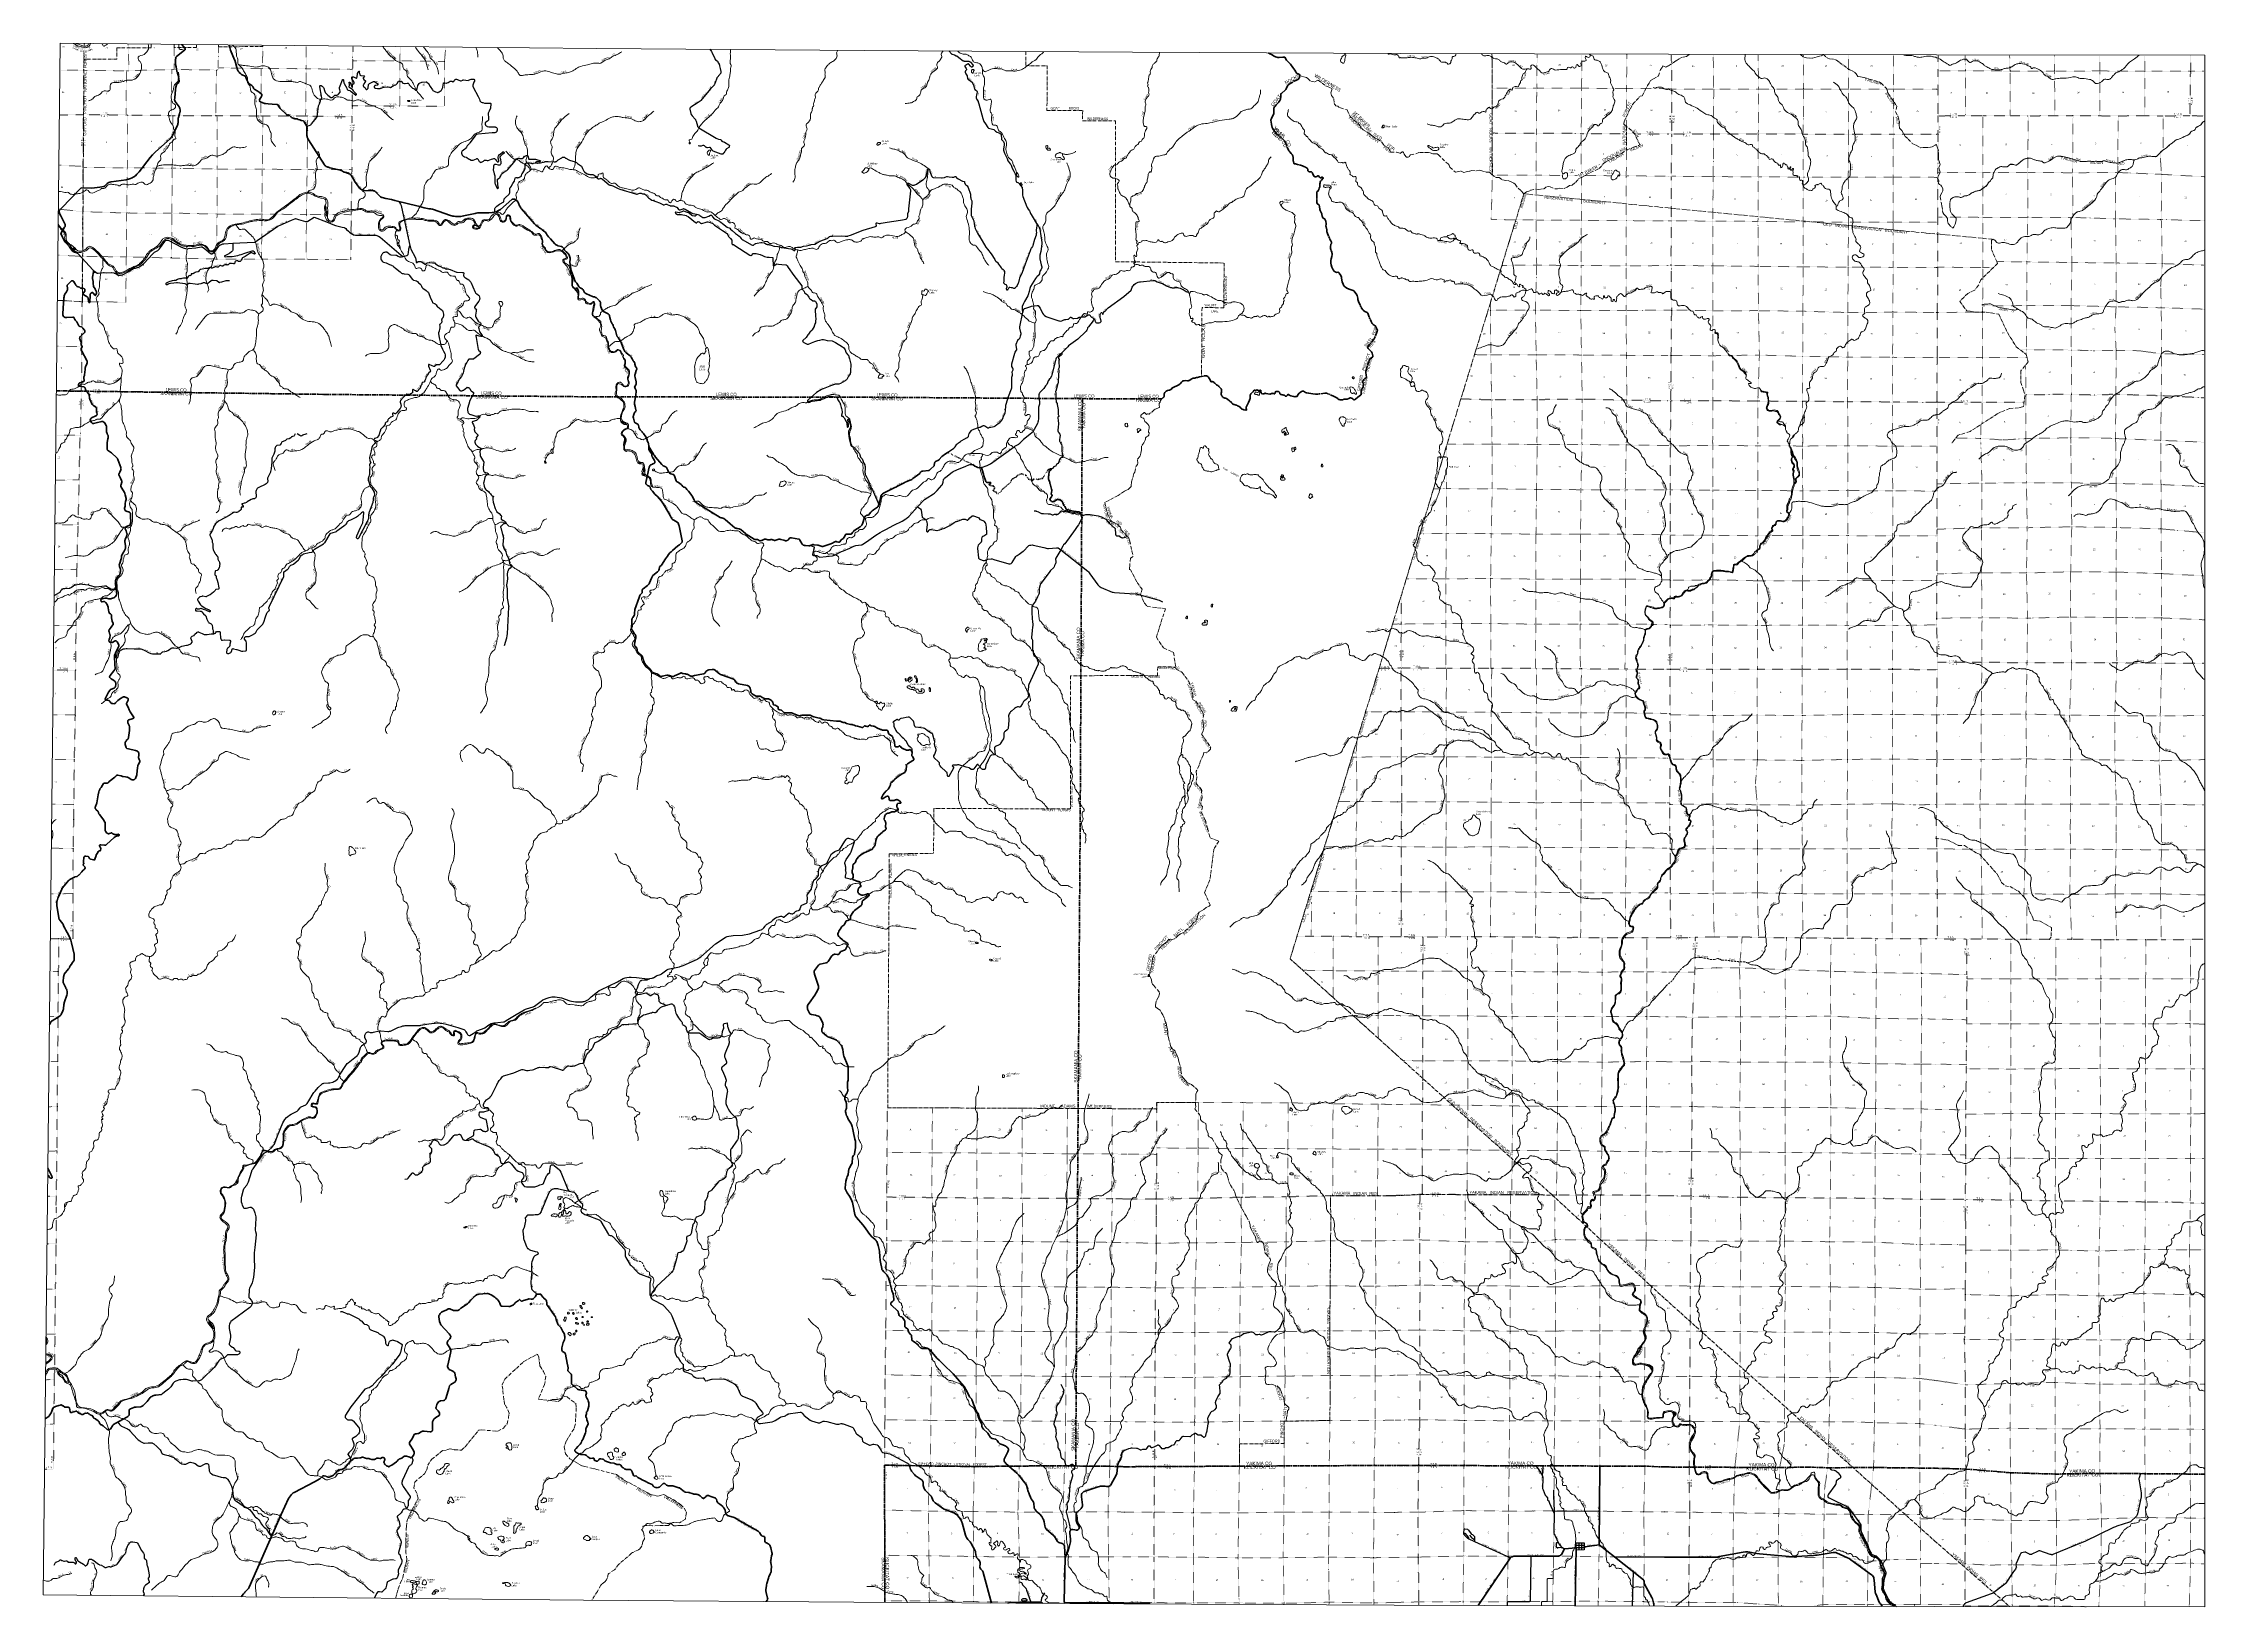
# Model space of a CAD drawing. Header units: feet. Extents: x -254670 to 6, y -549186 to -364975.
import ezdxf
from ezdxf.enums import TextEntityAlignment as Align

# ---------------------------------------------------------------- set-up
doc = ezdxf.new("R2010")
doc.units = ezdxf.units.FT
doc.header["$LTSCALE"] = 80
for name, pattern in [('DOT_DASHED', [7.7, 5, -1.2, 0.3, -1.2]), ('DOTTED', [1.5, 0.3, -1.2]), ('LONG_DASH_SHORT_DASH', [9.9, 6, -1.2, 1.5, -1.2]), ('MEDIUM_DASHED', [4.5, 3, -1.5])]:
    doc.linetypes.add(name, pattern=pattern)
for name, color, linetype, lineweight in [('11', 7, 'LONG_DASH_SHORT_DASH', 60), ('17', 7, 'Continuous', 25), ('23', 7, 'Continuous', 70), ('26', 7, 'Continuous', 40), ('29', 7, 'Continuous', 25), ('31', 7, 'Continuous', 13), ('39', 7, 'Continuous', 13), ('4', 7, 'Continuous', 13), ('44', 7, 'DOT_DASHED', 13), ('53', 7, 'DOTTED', 40), ('6', 7, 'DOTTED', 25), ('7', 7, 'DOTTED', 13)]:
    doc.layers.add(name, color=color, linetype=linetype, lineweight=lineweight)
for name, color, linetype in [('12', 7, 'Continuous'), ('27', 7, 'Continuous'), ('30', 7, 'Continuous'), ('41', 7, 'Continuous'), ('42', 7, 'Continuous')]:
    doc.layers.add(name, color=color, linetype=linetype)

msp = doc.modelspace()

# ---------------------------------------------------------------- hatches: boundary and pattern name
at = {"layer": '39'}
msp.add_hatch(color=256, dxfattribs=at).paths.add_polyline_path([(-124514.38, -474910.46), (-124426.02, -474662.53), (-124329.04, -474910.46)])

# ---------------------------------------------------------------- linework, layer by layer
at = {"layer": '11'}
for p, q in [((-253108.73, -405930.02), (-221469.26, -406347.65)), ((-221472.06, -406347.62), (-189834, -406634.91)), ((-189834.01, -406634.91), (-158194.22, -406679.43)), ((-132232.96, -406849.96), (-132268.29, -411711.73)), ((-122871.66, -406888.14), (-126555.74, -406875.91)), ((-132268.29, -411711.73), (-132498.9, -457423.44)), ((-132498.9, -457423.44), (-132825.69, -503120.33)), ((-133026.02, -532598.25), (-132825.69, -503120.33)), ((-127247.97, -532686.59), (-95434.91, -532531.66))]:
    msp.add_line(p, q, dxfattribs=at)
for points in [[(-110300.54, -366099.95), (-110139.08, -366214.41), (-109957.23, -366291.34), (-109620.78, -366506.36), (-109473.24, -366576.05), (-109338.28, -366621.36), (-109221.91, -366640.15), (-109051.03, -366639.9), (-108625.47, -366624.34), (-108478.88, -366601.28), (-108430.4, -366604.73), (-108381.81, -366629.43), (-108176.69, -366969.07), (-108044.42, -367120.61), (-107707.11, -367442.51), (-107448.15, -367828.64), (-107197.19, -368135.76), (-107105.8, -368351.85), (-107051.74, -368439.79), (-106992.92, -368492.54), (-106728.14, -368621.97), (-106625.53, -368690.61), (-106601.12, -368716.69), (-106594.77, -368742.46), (-106599.43, -368769.96), (-106608.92, -368811.91)], [(-106608.92, -368811.91), (-106645.52, -368910.54), (-106668.49, -369065.05), (-106686.3, -369105.99), (-106716.32, -369146.73), (-106771.24, -369194.07), (-106918.11, -369278.64), (-107424.34, -369543.06), (-107739.03, -369711.58), (-107921.54, -369822.31), (-107991.92, -369880.27), (-108042.01, -369949.19), (-108116.84, -370086.3), (-108221.16, -370337.7), (-108267.15, -370411.98), (-108388.02, -370540.86), (-108772.73, -370872.62), (-108812.43, -370915.03), (-108839.52, -370967.11), (-108850.64, -371035.84), (-108849.49, -371216.66), (-108859.67, -371303.62), (-108885.47, -371470.56), (-108906.05, -371560.25), (-108935.99, -371649.51), (-108989.88, -371731.45), (-109059.28, -371821.3), (-109091.28, -371884.94), (-109133.75, -371951.98), (-109169.97, -371999.25), (-109244.81, -372082), (-109406.94, -372237.17), (-109536.15, -372371.5), (-109594.57, -372447.7), (-109653.19, -372547.56), (-109682.47, -372621.53), (-109682.47, -372621.53), (-109686.66, -372646.12), (-109690.06, -372687.58), (-109659.46, -373176.25), (-109670.97, -373245.73), (-109715.98, -373365.75), (-109966.36, -373856.26), (-109988.5, -373904.55), (-110012.96, -373964.59), (-110020.32, -373988.53), (-110023.44, -374021.02), (-110021.56, -374048.78), (-109944.6, -374556.52), (-109880.71, -374908.55), (-109844.43, -375000.6), (-109715.74, -375195.71), (-109456.28, -375533.61), (-109351.49, -375636.7), (-109131.72, -375813.01), (-108739.16, -376145.16), (-108523.8, -376356.29), (-108396.03, -376529.93), (-108344.23, -376637.32), (-108093.79, -377220.52), (-107892.48, -377655.16), (-107801.03, -377789.33), (-107632.95, -377962.44), (-107534.19, -378069.95), (-107504.97, -378110.29), (-107473.8, -378163.81), (-107446.57, -378244.75)], [(-107446.57, -378244.75), (-107415.9, -378433.5), (-107407.19, -378546.55), (-107407.59, -378667.39), (-107390.12, -378816.92), (-107368.73, -378927.91), (-107328.75, -379091.97), (-107321.22, -379130.19), (-107309.65, -379159.1), (-107283.99, -379187.02), (-107268.44, -379196.02), (-107245.33, -379203.43), (-107207.4, -379206.28), (-107197.22, -379202.97), (-107174.23, -379186.5), (-107162.42, -379184.58), (-107135.77, -379190.5), (-106907.16, -379244.95), (-106545.49, -379345.5), (-106300.69, -379424.37), (-106151.03, -379480.22), (-105962.09, -379571.9), (-105828.31, -379654.17), (-105747.7, -379711.33), (-105720.78, -379733.65), (-105695.97, -379770.63), (-105683.55, -379809.9), (-105687.56, -379895.68), (-105681.59, -379933.52), (-105661.76, -379989.97), (-105635.44, -380041.52), (-105602.11, -380078.86), (-105581.39, -380092.83), (-105548.36, -380105.6), (-105514.5, -380109.85), (-105408.2, -380107.55), (-105290.82, -380125.34), (-105260.95, -380133.43), (-105232.92, -380145.12), (-105200.98, -380166.27), (-105135.67, -380256.4), (-105104.33, -380311.39), (-105006.85, -380525.52), (-104947.29, -380627.96), (-104899.01, -380685.89), (-104859.03, -380721.78), (-104844.72, -380728.89), (-104828.53, -380729.56), (-104795.39, -380721.13), (-104726.47, -380698.57), (-104630.24, -380660.92), (-104508.53, -380607.12), (-104475.72, -380596.58), (-104458.1, -380597.38), (-104445.97, -380601.53), (-104426.86, -380617.29), (-104317.12, -380735.63), (-104219.72, -380842.61), (-104200.49, -380847.9), (-104177.97, -380843.55), (-104133.8, -380822.03), (-104081.6, -380776.44), (-104055.16, -380759.01), (-104027.56, -380750.43), (-104002.23, -380748.69), (-103982.98, -380752.86), (-103964.87, -380763.21), (-103850.48, -380852.25), (-103854.15, -380865.9), (-104068.44, -381097.91), (-104148.76, -381200.13), (-104173.48, -381243.42), (-104209.35, -381332.59), (-104235.34, -381434.79), (-104254.45, -381554.58), (-104253.19, -381752.29), (-104257.51, -381792.98), (-104273.73, -381875.97), (-104325.76, -382065.01), (-104382.23, -382206.78), (-104425.99, -382287.06), (-104500.73, -382399.44), (-104579.37, -382462.14), (-104597.14, -382493.19), (-104603.94, -382552.39), (-104607.55, -382691.38), (-104602.65, -383731.26), (-104553.47, -383863.7), (-104355.19, -384043.55), (-104315.05, -384200.91), (-104259.56, -384580.02), (-104231.38, -384672.02), (-104032.31, -385071.81), (-104015.83, -385135.79), (-103990.02, -385337.26), (-103963.72, -385429.59), (-103925.13, -385492.63), (-103681.15, -385719.93), (-103614.35, -385793.11), (-103585.84, -385841.46), (-103565.7, -385904.04)], [(-103565.7, -385904.04), (-103510.04, -386303.98), (-103510.02, -386349.04), (-103533.18, -386473.78), (-103534, -386516.54), (-103523.41, -386589.76), (-103449.02, -386943.52), (-103439.02, -387013.87), (-103430.19, -387187.11), (-103424.17, -387225.69), (-103412.49, -387268.94), (-103042.05, -388133.34)], [(-103042.05, -388133.34), (-102967.36, -388254.38), (-102921.81, -388326.2), (-102892.11, -388387.15), (-102882.24, -388427.59), (-102878.9, -388465), (-102880.46, -388507.67), (-102889.22, -388551), (-102947.41, -388665.58), (-102968.38, -388711.2), (-102976.23, -388738.37), (-102990.57, -388888), (-102990.05, -389066.6), (-102982.52, -389160.86), (-102963.47, -389290.5), (-102922.13, -389417.49), (-102856.76, -389558.14), (-102840.34, -389602.64), (-102826.54, -389660.21), (-102818.34, -389761.49), (-102819.76, -389869.52), (-102849.45, -390091.12), (-102939.93, -390366.93), (-102964.62, -390567.51), (-102959.14, -390877.79), (-102923.22, -391100.76), (-102845.13, -391373.86), (-102782.86, -391524.73), (-102701.47, -391672), (-102589.14, -391819.9), (-102465, -391912.7), (-102379.68, -391958.24), (-102311.65, -391977.21), (-102155.39, -391959.85), (-102093.19, -391961.13), (-102064.36, -391970.29), (-102028.57, -391997.71), (-101985.24, -392051.29), (-101792.84, -392355.41), (-101716.61, -392517.46), (-101697.96, -392602.65), (-101673.81, -392878.74), (-101615.16, -393088.72), (-101512.45, -393364.64), (-101458.45, -393478.55), (-101384.23, -393593.51), (-101317.87, -393660.98), (-101246.37, -393712.86), (-101072.85, -393813.44), (-100787.08, -393946.14), (-100455.94, -394062.36), (-100321.67, -394125.69), (-100226.54, -394192.61), (-100122.66, -394294.92), (-99962.81, -394512.48), (-99860.79, -394706.84), (-99816.51, -394841.39), (-99793.03, -395012.32), (-99772.67, -395180.19), (-99702.33, -395396.2), (-99322.75, -396223.21), (-99208.73, -396384.33), (-99130.78, -396451.42), (-98938.16, -396563.28), (-98681.94, -396690.25), (-98632.42, -396735.51), (-98600.53, -396791.9), (-98306.91, -397573.46), (-98215.63, -397762.73), (-98082.14, -397980.92), (-97969.56, -398129.53), (-97750.45, -398289.26), (-97659.74, -398396.69), (-97571.83, -398538.45), (-97498.43, -398691.56), (-97479.44, -398784.33), (-97487.87, -398889.5), (-97524.19, -399008.46), (-97774.1, -399661.67), (-97850.7, -399815.36), (-98391.3, -400476.71), (-98612.6, -400752.63), (-98634.35, -400785.05), (-98637.65, -400823.34), (-98618.73, -400873.9), (-98552.18, -400942.72), (-98482.22, -401008.73), (-98351.89, -401144.76), (-98182.41, -401340.04), (-98146.17, -401398.75), (-98107.08, -401493.33), (-98057.44, -401665.49), (-98023.87, -401796.33), (-98020.12, -401850.59), (-98029.31, -401905.47), (-98041.58, -401933.34), (-98070.95, -401969.93), (-98125.12, -402009.92), (-98305.66, -402118.6), (-98368.46, -402166.59), (-98373.95, -402173.23)], [(-98373.95, -402173.23), (-98402.38, -402210.5), (-98490.68, -402498.41), (-98670.09, -403022.64), (-98778.95, -403356.78), (-98846.42, -403599.51), (-98848.62, -403711.17), (-98783.57, -404136.72), (-98770.68, -404263.57), (-98777.05, -404325.62), (-98797.04, -404379.68), (-98818.28, -404402), (-98939.25, -404458.73), (-98975.98, -404491.45), (-99064.47, -404579.53), (-99129.33, -404671.68), (-99152.4, -404720.84), (-99173.54, -404791.25), (-99181.38, -404843.14), (-99183.42, -404909), (-99176.34, -404958.01), (-99128.62, -405116.38), (-99125.43, -405179.25), (-99133.75, -405298.05), (-99146.16, -405374.97), (-99168, -405462.36), (-99192.37, -405528.91), (-99215.84, -405580.6), (-99335.41, -405812.6), (-99362.35, -405879.77), (-99382.6, -405952.1), (-99395.93, -406045.3), (-99403.06, -406172.14), (-99398.99, -406200.07), (-99375.56, -406285.36), (-99373.29, -406307.64), (-99374.39, -406325.02), (-99378.83, -406342.66), (-99392.07, -406367.21), (-99407.39, -406382.86), (-99423.75, -406393.79), (-99486.01, -406425.9), (-99639.92, -406552.73), (-99797.58, -406690.71), (-100037.13, -406896.46), (-100104.3, -406950.07), (-100127.43, -406966.28), (-100156.63, -406981.84), (-100201.42, -406997.45), (-100226.82, -407001.71), (-100251.86, -407001.57), (-100268.1, -406996.95), (-100282.94, -406985.74), (-100298.29, -406966.33), (-100332.84, -406910.06), (-100351.23, -406887.51), (-100370.37, -406872.94), (-100496.21, -406807.42), (-100536.75, -406789.06), (-100575.97, -406775.06), (-100606.79, -406767.6), (-100642.41, -406763.93), (-100668.32, -406765.28), (-100700.81, -406772.62), (-100850.58, -406828.8), (-101037.78, -406892.17), (-101088.9, -406907.02), (-101117.05, -406910.81), (-101155.58, -406911.24), (-101295.98, -406894.29), (-101324.56, -406892.09), (-101353.73, -406891.92), (-101378.35, -406894.03), (-101400.79, -406898.37), (-101424.93, -406908.38), (-101482.53, -406948.09), (-101516.98, -406967.37), (-101537.06, -406973.22), (-101597.48, -406983.47), (-101682.24, -406990.19), (-101796.85, -406989.49), (-101878.91, -406984.24), (-101973.85, -406968.15), (-102048.9, -406943.66), (-102075.67, -406929.95), (-102102.33, -406908.92), (-102151.67, -406850.71), (-102206.68, -406786.6), (-102238.24, -406764.61), (-102568.37, -406606.04), (-103466.93, -406209.87), (-103520.89, -406191.3), (-103569.53, -406185.48), (-103681.34, -406195.8), (-104574.05, -406331.8), (-104761.94, -406331.63), (-105100.58, -406292.47), (-105598.82, -406203.08), (-105829.84, -406154.42)], [(-122871.66, -406888.14), (-122702.16, -406731.48), (-122675.67, -406700.41), (-122647.1, -406657.45), (-122626.02, -406619.01), (-122610.28, -406586.47), (-122602.94, -406564.85), (-122596.91, -406532), (-122595.19, -406498.66), (-122602.13, -406345.17), (-122594.8, -406292.65), (-122565.49, -406219.24), (-122526.38, -406143.67), (-122443.62, -406035.79), (-122376.32, -405982.33), (-122302.73, -405941.81), (-122215.33, -405905.17), (-122060.63, -405852.49), (-121979.02, -405833.35), (-121883.02, -405814.05), (-121806.87, -405789.59), (-121770.78, -405759.87), (-121749.08, -405725.43), (-121706.2, -405632.36), (-121685.87, -405600.91), (-121668.63, -405583.41), (-121633.57, -405563.43), (-121546.14, -405526.87), (-121285.17, -405435.09), (-121194.93, -405393.37), (-120949.95, -405266.79), (-120745.45, -405134.65), (-120691.38, -405083.37), (-120556.45, -404919.38), (-120432.58, -404809.09), (-120365.13, -404769.21), (-120300.91, -404748.73), (-120226.07, -404737.31), (-120095.16, -404730.24), (-119836.2, -404736.87), (-119772.14, -404735.71), (-119708.1, -404729.42), (-119662.79, -404717.59), (-119582.11, -404683.49), (-119517.63, -404647.95), (-119347.45, -404504.59), (-119289.78, -404469.73), (-119259.57, -404457.94), (-119217.5, -404447.24), (-119166.52, -404439.87), (-119015.6, -404430.37), (-118955.69, -404422.19), (-118903.09, -404408.55), (-118804.93, -404376.84), (-118741.96, -404358), (-118667.12, -404339.44), (-118417.02, -404282.44), (-117884.58, -404175.04), (-117784.77, -404161.49), (-117682.23, -404156.23), (-117600.04, -404167.97), (-117531.62, -404198.32), (-117458.14, -404252.06), (-117390.24, -404318.04), (-117336.56, -404382.79), (-117244.27, -404526.54), (-117183.77, -404651.66), (-117128.85, -404767.47), (-117076.24, -404855.17), (-117059.38, -404873.77), (-117041.48, -404889.02), (-117041.48, -404889.02), (-117025.73, -404894.75), (-117002.84, -404887.45), (-116950.08, -404848.62), (-116934.74, -404842.98), (-116913.1, -404848.27)], [(-112656.52, -407296.2), (-112856.58, -407695.64), (-112921.42, -407847.09), (-112933.79, -407900.69), (-112936.48, -407975.57), (-112934.48, -408013.78), (-112911.5, -408142.92), (-112907.3, -408191.71), (-112909.11, -408208.77), (-112912.2, -408214.96), (-112918.15, -408220.22), (-112926.6, -408223.38), (-112937.81, -408223.74), (-112981.72, -408211.3), (-113197.77, -408173.29), (-113293.78, -408143.68), (-113395.87, -408096.21), (-113483.54, -408041.78), (-113570.58, -407961.02), (-113658.65, -407865.97), (-113709.02, -407819), (-113758.72, -407782.63), (-113841.29, -407732.25), (-113941.42, -407679.57), (-114040.42, -407636.09), (-114102.69, -407615.9), (-114349.15, -407554.45), (-114421.67, -407530.73), (-114483.63, -407503.87), (-114530.68, -407474.35), (-114565.52, -407445.42), (-114624.44, -407384.99), (-114653.89, -407332.48), (-114684.12, -407267.97), (-114706.37, -407237.38), (-114736.63, -407214.02), (-114827.41, -407172.41), (-114909.27, -407108.55), (-115116.15, -406941.35), (-115244.37, -406849.83), (-115289.07, -406825.16), (-115330.12, -406809.45), (-115455.97, -406781.84), (-115534.85, -406757.32), (-115633.26, -406714.11), (-115670.83, -406688.08), (-115716.19, -406646.12), (-115783.31, -406560.55), (-115835.88, -406478.36), (-115861.79, -406427.97), (-115882.26, -406361.25), (-115885.64, -406302.13), (-115873.34, -406217.95), (-115843.55, -406078.16), (-115838.47, -405948.44), (-115840.33, -405874.58), (-115849.04, -405814.87), (-115863.52, -405766.54), (-115900.66, -405693.76), (-115955.23, -405615.66), (-116143.35, -405400.02), (-116203.89, -405339.93), (-116230.19, -405321.13), (-116265.34, -405304.55), (-116370.91, -405264.27), (-116432.99, -405219.99), (-116482.85, -405175.4), (-116641.64, -405012.59), (-116689.7, -404968.72), (-116745.15, -404925.38), (-116811.85, -404885.23), (-116856.67, -404865.53), (-116913.1, -404848.27)], [(-158194.23, -406681.06), (-132230.96, -406849.97), (-126555.74, -406875.91)], [(-109562.67, -406250.28), (-109575.83, -406267.44), (-109589.14, -406276.5), (-109605.68, -406279.89), (-109627.65, -406275.84), (-109682.77, -406252.2), (-109784.49, -406231.18), (-109862.34, -406222.01), (-109886.22, -406224.85), (-109912.41, -406233.01), (-109943.91, -406248.25), (-110026.27, -406299.63), (-110063.93, -406319.57), (-110081.85, -406326.5), (-110103.24, -406331.89), (-110124.23, -406333.59), (-110140.21, -406332.21), (-110371.66, -406287.47), (-110619.89, -406223.88), (-110688.7, -406208.57), (-110704.06, -406208.01), (-110723.05, -406211.1), (-110759.32, -406226.16), (-110845.14, -406279.61), (-110874.93, -406292.45), (-110929.79, -406300.9), (-110986.93, -406303.76), (-111025.03, -406300.09), (-111065.42, -406288.23), (-111096.52, -406270.66), (-111127.81, -406241.59), (-111161.67, -406189.32), (-111179.22, -406143.99), (-111206.65, -406057.41), (-111211.62, -406014.08), (-111212.82, -405891.49), (-111216.6, -405871.21), (-111221.65, -405858.06), (-111228.69, -405848.22), (-111236.23, -405842.62), (-111246.2, -405839.34), (-111258.6, -405839.07), (-111443.75, -405873.39), (-111501.2, -405882.42), (-111520.23, -405879.88), (-111543.11, -405872.08), (-111617.34, -405832.54), (-111645.66, -405821.89), (-111665.97, -405819.28), (-111682.49, -405821.57), (-111703.22, -405830.54), (-111759.77, -405867.89), (-111772.16, -405873.8), (-111787.55, -405877.98), (-111805.86, -405878.91), (-111818.94, -405877.74), (-111862.12, -405867.82), (-111916.25, -405852.68), (-111934.01, -405849.39), (-111952.65, -405848), (-111966.69, -405848.97), (-111981.84, -405852.8), (-111992.06, -405857.59), (-112004.56, -405866.76), (-112022.95, -405884.8), (-112040.71, -405906.28), (-112119.79, -406029.54), (-112137.62, -406051.29), (-112188.13, -406103.26), (-112380.18, -406297.49), (-112424.4, -406347.78), (-112441.18, -406370.89), (-112449.17, -406392.2), (-112451.93, -406412.26), (-112455.4, -406515.34), (-112450.67, -406635.95), (-112452.33, -406739.51), (-112457.11, -406773.53), (-112467.23, -406816.06), (-112491.18, -406895.89), (-112535.07, -407016.19), (-112656.52, -407296.2)], [(-105829.84, -406154.42), (-105928.75, -406114.74), (-106186.87, -405978.61), (-106242.8, -405961.6), (-106318.68, -405955.97), (-106415.48, -405991.81), (-106573.98, -406106.41), (-106682.74, -406200.95), (-106733.92, -406255.82), (-106875, -406496.75), (-106908.57, -406547.93), (-106968.91, -406586.71), (-107024.15, -406602.33), (-107098.05, -406611.91), (-107213.79, -406616.99), (-107320.91, -406610.38), (-107513.59, -406570.12), (-107678.91, -406515.43), (-107858.3, -406433.21), (-107885.52, -406412.68), (-107950.79, -406350.73), (-107975.61, -406336.99), (-107990.27, -406335.99), (-108003.43, -406342.33), (-108018.57, -406361.59), (-108055.53, -406434.43), (-108072.37, -406454.45), (-108141.9, -406520.19), (-108195.11, -406558.61), (-108225.21, -406569.8), (-108242.74, -406572.58), (-108265.22, -406573.23), (-108286, -406571.19), (-108308.55, -406565.94), (-108323.08, -406559.81), (-108338.36, -406548.55), (-108357.8, -406526.73), (-108406.41, -406458.54), (-108422.24, -406442.7), (-108436.57, -406432.89), (-108452.88, -406426.58), (-108487.62, -406420.72), (-108602.54, -406416.84), (-108711.25, -406396.73), (-108797.75, -406375.87), (-108879.2, -406344.18), (-108926.22, -406315.54), (-108964.02, -406281.23), (-108974.54, -406253.08), (-108984.83, -406183.39), (-109033.07, -406096.43), (-109061.86, -406062.55), (-109097.79, -406035.07), (-109129.31, -406019.28), (-109175.33, -406006.39), (-109236.03, -406000.71), (-109344.46, -406001.29), (-109381.93, -406006.81), (-109412.25, -406014.88), (-109465.37, -406039.17), (-109502.13, -406065.35), (-109514.64, -406078.44), (-109521.73, -406091.61), (-109526.68, -406114.97), (-109528.41, -406167.59), (-109534.43, -406188.33), (-109562.67, -406250.28)], [(-155518.42, -548663.78), (-155538.45, -532498.83), (-150137.95, -532597.13), (-144850.07, -532662.99), (-137009.62, -532586.68), (-136842.77, -532586.68), (-134300.93, -532589.62), (-133026.02, -532598.25)], [(-133026.02, -532598.25), (-128988.8, -532625.99), (-127247.97, -532686.59)], [(-63623.58, -532715.56), (-65956.97, -532621.78), (-95434.92, -532531.66)], [(-63623.58, -532715.56), (-50032.21, -532794.67), (-47025.67, -532729.73), (-44423.9, -532807.77), (-38992.38, -532780.02), (-31811.94, -532865.13)], [(-31811.94, -532865.13), (-28122.41, -532964.47), (-22876.73, -533401.78), (-17622.8, -533554.03), (-12335.19, -533467.78), (0, -533562.05)]]:
    msp.add_lwpolyline(points, dxfattribs=at)
at = {"layer": '11', "linetype": 'DOT_DASHED', "lineweight": 13}
msp.add_lwpolyline([(-126666.65, -427036.05), (-126700.45, -426980.86), (-126664.83, -426704.95)], dxfattribs=at)
msp.add_lwpolyline([(-126666.65, -427036.05), (-126700.45, -426980.86), (-126664.83, -426704.95)], dxfattribs=at)
at = {"layer": '17'}
msp.add_ellipse((-139074.74, -548373.39), major_axis=(309.24, -1), ratio=0.500121, dxfattribs=at)
at = {"layer": '23'}
msp.add_lwpolyline([(-141019.16, -548756.67), (-140877.74, -548704.25), (-140824.33, -548691.68), (-140773.21, -548685.14), (-139599.17, -548642.1), (-137276.3, -548651.11), (-137233.59, -548651.46), (-137176.39, -548651.34), (-137154.27, -548651.65), (-137124.42, -548657.69), (-137103.24, -548666.9), (-136917.42, -548781.3)], dxfattribs=at)
at = {"layer": '26'}
for p, q in [((-250204.09, -382026.64), (-252572.86, -384464.3)), ((-71268.68, -532605.54), (-71356.73, -541905.89)), ((-74073.41, -542246.19), (-74162.84, -549067.48)), ((-134350.75, -548690.49), (-127336.17, -548715.59))]:
    msp.add_line(p, q, dxfattribs=at)
for points in [[(-238321.38, -365128.37), (-237980.3, -365572.34), (-237962.59, -365600.72), (-237946.21, -365633.97), (-237940.02, -365648.62), (-237937.79, -365659.29), (-237936.05, -365669.46), (-237935.56, -365679.89), (-237936.29, -365693.53), (-237938.53, -365710.16), (-237941.51, -365721.58), (-237943.49, -365728.03), (-237947.46, -365736.47), (-237953.41, -365744.41), (-237957.88, -365749.37), (-237968.04, -365759.04), (-238026.88, -365810.75), (-238961.86, -366535.79), (-238994.07, -366565.82), (-239023.83, -366601.56), (-239039.7, -366624.39), (-239049.62, -366644.24), (-239061.1, -366680.77), (-239092.64, -366977.75), (-239093.76, -367027.9), (-239078.7, -367430.36), (-239072.93, -367471.61), (-239008.28, -367765.36), (-238956.67, -368027.64), (-238931.56, -368250.34), (-238919.51, -368309.77), (-238908.75, -368348.61), (-238840.66, -368512.24), (-238727.8, -368837.95), (-238721.76, -368857.34), (-238718.78, -368877.19), (-238666.17, -369436.16), (-238664.72, -369476.25), (-238671.66, -369525.88), (-238680.59, -369559.63), (-238683.57, -369569.55), (-238690.51, -369584.44), (-238709.44, -369602.25), (-238864.12, -369708.52), (-238897.06, -369737.6), (-238909.75, -369752.2), (-238924.63, -369777.02), (-238959.72, -369863.13), (-239037.29, -370145.21), (-239066.85, -370444.24), (-239181.16, -371421.27), (-239192.96, -371628.14), (-239188.52, -371676.93), (-239172.64, -371726.56), (-239110.15, -371834.69), (-238652.43, -372456.11), (-238626.03, -372499.82), (-238600.24, -372563.35), (-238565.85, -372676.8), (-238542.7, -372819.45), (-238544.75, -372956.64), (-238548.65, -373047.76), (-238556.59, -373109.3), (-238598.9, -373279.35), (-238747.79, -373720.98), (-238767.89, -373803.16), (-238779.27, -373903.36), (-238779.8, -373967.94), (-238773.93, -374275.39), (-238779.8, -374347.12), (-238796.93, -374433.8), (-238823.44, -374541.68), (-238854.75, -374625.77), (-239409.07, -375781.86), (-239495.05, -375940.31), (-239564.78, -376044.44), (-239633.94, -376122.96), (-239731.18, -376230.43), (-241429.95, -377786.14), (-241804.61, -378135.25), (-242090.04, -378447.77), (-243355.98, -380109.77), (-243627.22, -380416.51), (-243810.39, -380579.89), (-243996.9, -380714.89), (-244092.13, -380774.45), (-244187.37, -380830.04), (-244397.68, -380917.39), (-244627.83, -381000.77), (-244878.76, -381061.48), (-246682.5, -381300.46), (-246808.33, -381328.35), (-246937.59, -381382.32), (-247010.7, -381427.62), (-247127.27, -381519.64), (-247405.76, -381782.02), (-247459.1, -381824.67), (-247521.79, -381854.32), (-247782.3, -381901.91), (-248006.39, -381934.04)], [(-232762.99, -365185.39), (-232690.73, -365460.37), (-232599.4, -365772.77), (-232131.59, -366928), (-232109.35, -366987.73), (-232032.93, -367259.49), (-231870.34, -367839.42), (-231776.73, -368116.53), (-231743.29, -368189.79), (-231695.68, -368261.25), (-231594.55, -368393.23), (-231501.24, -368495.51), (-231441.72, -368549.11), (-231376.25, -368598.74), (-231336.57, -368626.54), (-231311.26, -368643.6), (-231235.39, -368686.09), (-230886.47, -368860.32), (-230861.4, -368879.66), (-230841.56, -368903.48), (-230806.04, -368976.36), (-230721.4, -369193), (-230582.43, -369521.2), (-230529.08, -369621.14), (-230501.3, -369660.85), (-230456.93, -369704.39), (-230107.42, -369966), (-230027.12, -370022.16), (-230000.34, -370043.01), (-229976.44, -370068.88), (-229958.67, -370092.64), (-229929.9, -370145.25), (-229881.49, -370271.63), (-229864.68, -370305.8), (-229849.55, -370330.87), (-229835.41, -370349.47), (-229822.02, -370362.38), (-229808.13, -370375.28), (-229792.76, -370388.68), (-229741.35, -370424.94), (-229450.46, -370588.99), (-229240.09, -370753.61), (-228979.81, -370926.17), (-228954.01, -370947.01), (-228937.15, -370966.87), (-228924.25, -370992.67), (-228918.3, -371013.52), (-228916.32, -371029.4), (-228913.34, -371075.06), (-228916.62, -371119.3), (-228936.16, -371194.18), (-228950.54, -371229.42), (-228969.54, -371263.1), (-229193.07, -371602.87), (-229206.97, -371637.89), (-229210.94, -371676.6), (-229205.98, -371715.32), (-229191.74, -371751.67), (-229150.43, -371837.41), (-229133.56, -371857.26), (-229116.7, -371873.14), (-229097.85, -371887.04), (-229067.6, -371898.65), (-228594.4, -372060.26), (-228560.67, -372069.19), (-228529.36, -372075.2), (-228468.42, -372081.11), (-228149.33, -372096.1), (-227681.6, -372164.83), (-227162.62, -372182.2), (-227120.25, -372184.34), (-227086.52, -372198.24), (-227054.77, -372214.12), (-227022.72, -372236.99), (-226989.3, -372275.67), (-226930.66, -372377.36), (-226795.68, -372592.9), (-226742.29, -372651.88), (-226034.48, -373350.45), (-225995.31, -373377.49), (-225940.79, -373400.39), (-225817.98, -373444.91)], [(-225817.98, -373444.91), (-225654.84, -373504.04), (-225621.32, -373523.41), (-225586.59, -373552.19), (-225506.15, -373629.35), (-225466.56, -373662.38), (-225401.09, -373706.05), (-225239.37, -373790.96), (-225155.07, -373827.15), (-225091.49, -373849.91), (-225008.25, -373862.89), (-224796.18, -373881.36), (-224734.45, -373900.61), (-224652.4, -373944.26), (-224591.6, -373964.13), (-224446.1, -374000.24), (-224274.08, -374059.63), (-224211.66, -374072.33), (-224054.92, -374116), (-224009.29, -374137.84), (-223977.54, -374165.63), (-223916.97, -374234.92), (-223674.82, -374645.39), (-223643.23, -374724.49), (-223631.33, -374762.21), (-223627.24, -374797.03), (-223627.21, -374795.02), (-223603.95, -375844.89), (-223591.64, -375983.13), (-223567.84, -376074.45), (-223548, -376110.19), (-223426.18, -376364.78), (-221533.2, -379311.96), (-221479.64, -379378.91), (-221420.55, -379426.57), (-221322.9, -379480.6), (-221213.86, -379532.49)], [(-248006.39, -381934.04), (-248641.97, -382025.18), (-248952.09, -382033.67), (-250204.09, -382026.64)], [(-221213.86, -379532.49), (-221155.39, -379562.54), (-221074.05, -379592.85), (-220909.55, -379639.25), (-219649.58, -379928.08), (-219561.08, -379964.83), (-219528.74, -379984.87), (-219303.84, -380114.34), (-219222.19, -380152.87), (-219130.16, -380181.87), (-218516.39, -380417.68), (-218448.92, -380461.14), (-218398.13, -380514.27), (-218263.98, -380711.34), (-217911.78, -381342.67), (-217777.65, -381553.81), (-217391.1, -382048.55), (-217322.89, -382118.07), (-217252.04, -382173.56), (-217131.89, -382250.63), (-217008.16, -382298.16), (-216931.63, -382321.53), (-216803.51, -382340.59), (-215795.97, -382349.83), (-215700.86, -382356.98), (-215660.81, -382372.4), (-215617.43, -382400.27), (-215485.16, -382522.99), (-214920.09, -383084.26), (-214851.93, -383130.55), (-214801.27, -383149.23), (-214741.6, -383164.84), (-214288.15, -383255.8), (-213622.04, -383401.25), (-213226.8, -383498.17), (-211477.34, -383928.22), (-210279.6, -384223), (-210042.84, -384271.51), (-209784.07, -384354.19), (-209378.81, -384461.17), (-209242, -384476.33), (-209025.61, -384485.7), (-208900.03, -384507.15), (-208788.85, -384536.21), (-206666.58, -385274.13), (-206537.06, -385311.72), (-206403.77, -385340.75), (-206259.79, -385364.13), (-206098.75, -385375.27), (-205672.89, -385393.4), (-205561.98, -385390.32), (-205448.45, -385374.03), (-205145.29, -385320.14), (-203798.05, -385022.35), (-203647.27, -384991.11), (-203487.07, -384972.61), (-203207.87, -384962.78), (-202433.15, -384971.73), (-202172.22, -384966.02), (-201760.29, -384927.91), (-201523.07, -384881.67), (-201321.27, -384821.56), (-201222.69, -384781.48), (-201096.02, -384726.18), (-200933.09, -384636.6), (-200798.68, -384549.71), (-199452.01, -383381.91), (-199415.8, -383352.66), (-199381.91, -383340.33), (-199295.37, -383331.86), (-199200.15, -383337.25), (-199141.61, -383346.49), (-199092.71, -383362.24), (-198989.11, -383425.1), (-198912.09, -383483.67), (-198822.74, -383563.82), (-198793.48, -383596.19), (-198750, -383664.04), (-198669.98, -383824.88), (-198536, -384122.41), (-198449.97, -384306.74), (-198387.94, -384405.9), (-198323.66, -384491.7), (-196792.51, -386242.64), (-196737.05, -386298.13), (-196666.19, -386356.7), (-196619.98, -386393.69), (-196345.79, -386594.07), (-196140.92, -386762.06), (-196020.77, -386860.71), (-195903.37, -386952.6), (-195564.81, -387184.39), (-195498.42, -387238.4), (-195435.42, -387310.78), (-195364.28, -387441.5), (-195296.78, -387572.8), (-195253.65, -387643.71), (-195120.01, -387801.45), (-194909.64, -388028.75), (-194388.75, -388604.03), (-194294, -388696.42)], [(-252572.86, -384464.3), (-252743.02, -384639.41), (-252761.53, -384668.61), (-252777.41, -384708.31), (-252790.17, -384797.39), (-252789.31, -384841.33), (-252785.34, -384883.02), (-252761.07, -384968.8), (-252741.69, -385021.99), (-252604.27, -385291.74)], [(-252604.27, -385291.74), (-252121.66, -386269.75), (-252103.27, -386323.61), (-252087.94, -386394.82), (-252085.92, -386476.72), (-252099.84, -386551.66), (-252159.76, -386664.37), (-252607.41, -387376.07), (-252403.65, -387843.32)], [(-252403.65, -387843.32), (-252338.79, -387992.07), (-252217.82, -388203.33), (-252105.81, -388366.23), (-251940.81, -388578.24), (-251589.68, -388972.57), (-251531.43, -389040.23), (-251279.59, -389410.39), (-251226.88, -389472.05), (-251193.15, -389497.86), (-251158.74, -389517.11), (-250990.74, -389576.42), (-250718.63, -389665.75), (-250665.38, -389690.43), (-250615.78, -389728.15), (-250535.91, -389801.73), (-248789.22, -391712.91), (-248761.17, -391751.66), (-248744.25, -391786.09), (-248740.33, -391805.26), (-248739.34, -391822.14), (-248741.58, -391860.53), (-248750.34, -391908.3)], [(-194294, -388696.42), (-194232.39, -388739.58), (-194173.85, -388776.57), (-194090.67, -388819.73), (-194022.89, -388841.31), (-193992.09, -388850.56), (-193662.44, -388915.29), (-193603.91, -388933.79), (-193532.35, -388980.78), (-193408.27, -389074.05), (-193366.69, -389115.66), (-193333.96, -389167.88), (-193288, -389288.49), (-193248.07, -389357.65), (-193211.93, -389407.13), (-193053.61, -389554), (-192889.25, -389686.8), (-192841.41, -389730.65), (-192789.04, -389798.47), (-192691, -389960.3), (-192647.32, -390060.5), (-192615.1, -390181.41), (-192598.03, -390316.36), (-192597.51, -390470.77), (-192620, -390721.91), (-192622.68, -390788.01), (-192586.45, -391061.52), (-192586.45, -391063.53), (-192510.99, -391549.86), (-192453.13, -391760.91), (-192181.39, -392502.66), (-192115.5, -392705.67), (-192037.65, -392964.96), (-192012.68, -393012.15), (-191967.57, -393067.52), (-191803.29, -393250.56), (-191671.16, -393451.65), (-191559.09, -393652.71), (-191525.17, -393695.73), (-191495.9, -393725.02), (-191452.77, -393762.01), (-191402.78, -393795.55), (-191263.94, -393873.53)], [(-248750.34, -391908.3), (-248862.17, -392517.79), (-248867.82, -392585.98), (-248866.83, -392627.67), (-248859.12, -392682.7), (-248787.01, -393035.82), (-248779.03, -393098.69), (-248768.29, -393335.72), (-248763.66, -393564.74), (-248757.14, -393609.34), (-248750.76, -393627.28), (-248740.84, -393645.15), (-248665.34, -393763.78), (-248551.44, -393920.64), (-248534.99, -393953.37), (-248402.56, -394250.68), (-248392.96, -394283.36), (-248386.69, -394319.17), (-248381.24, -394420.92), (-248381.75, -394442.39), (-248386.2, -394456.65), (-248394.14, -394470.55), (-248545.4, -394698.79), (-248774.59, -394409.51), (-248785.5, -394395.61), (-248794.43, -394384.69), (-248805.34, -394375.76), (-248823.22, -394368.1), (-248843.04, -394361.86), (-248860.9, -394359.88), (-248909.51, -394361.86), (-248984.4, -394377.27), (-248998.79, -394383.7), (-249018.63, -394392.64), (-249046.41, -394413.48), (-249073.19, -394437.3), (-249086.09, -394454.18), (-249101.02, -394481.72), (-249113.87, -394511.75), (-249125.77, -394554.44), (-249140.41, -394655.93), (-249142.4, -394715.22)], [(-251443.69, -393105.15), (-251743.04, -393361.53), (-251778.51, -393398.2), (-251806.54, -393438.96), (-251832.33, -393490.57), (-251850.19, -393548.15), (-251854.88, -393613.96), (-251816.46, -393784.4), (-251810.92, -393853.99), (-251820.3, -394038.78), (-251827.37, -394077.24), (-251849.2, -394124.89), (-251924.8, -394252.02), (-252121.3, -394544.03), (-252161.7, -394634.13), (-252189.4, -394747.87), (-252209.32, -394840.6), (-252227.61, -394968.33), (-252363.6, -396809.47), (-252361.1, -396886.48), (-252349.19, -396961.92), (-252302.19, -397086.01), (-252273.79, -397152.51), (-252249.98, -397186.26), (-252231.86, -397203.88), (-252192.45, -397233.91), (-252154.75, -397253.76), (-252078.09, -397270.98), (-251886.98, -397276.42), (-251165.62, -397233.1), (-251111.1, -397241.85), (-251086.3, -397254.76), (-251069.44, -397269.65), (-251036.7, -397306.37), (-251012.73, -397348.43), (-250951.29, -397512.39), (-250913.69, -397566.45), (-250856.75, -397626.67), (-250788.69, -397707.41), (-250725.25, -397811.99), (-250479.69, -398256.69), (-250458.34, -398282.16), (-250432.55, -398302.01), (-250392.87, -398327.82), (-250358.45, -398341.3), (-250164.33, -398403.09), (-250119.06, -398423.12), (-250081.36, -398456.87), (-250011.61, -398528.48), (-249800.94, -398787.59), (-249786.73, -398809.27), (-249762.92, -398866.84), (-249753, -398906.55), (-249749.45, -398945.33), (-249749.03, -398980), (-249760.93, -399015.74), (-249778.79, -399037.58), (-249801.97, -399067.02), (-250295.66, -399515.05), (-250334.22, -399560.07), (-250349.23, -399584.54), (-250367.08, -399624.24), (-250375.02, -399677.85), (-250377.34, -399718.12), (-250377.01, -399751.3), (-250369.07, -399798.95), (-250328.41, -399905.97), (-250233.16, -400111.64), (-250212.45, -400171.42), (-250207.37, -400226.79), (-250210.61, -400292.08), (-250223.24, -400395.54), (-250219.41, -400444.72), (-250203.4, -400492.82), (-250108.07, -400631.68), (-250079.39, -400690.36), (-250072.94, -400708.73), (-250071.46, -400720.14), (-250072.94, -400731.56), (-250082.12, -400754.79), (-250144.63, -400872.28), (-250194.47, -400972.28), (-250201.91, -401000.57), (-250206.38, -401027.87), (-250206.87, -401060.13), (-250204.39, -401079.49), (-250197.94, -401109.76), (-250183.79, -401145), (-250127.4, -401254.58), (-249529.37, -402352.98), (-249498.54, -402434.97), (-249490.14, -402520.56), (-249498.54, -402621.59), (-249536.25, -402732.84), (-249684.05, -403081.19), (-249706.95, -403155.98), (-249719.76, -403216.19), (-249731.54, -403402.83)], [(-249142.4, -394715.22), (-249166.67, -395439.53), (-249169.92, -395467.19), (-249178.85, -395489.03), (-249185.79, -395498.95), (-249197.69, -395508.88), (-249222.38, -395514.93), (-249246.3, -395517.81), (-249264.16, -395514.83), (-249284.99, -395505.9), (-249292.93, -395500.94), (-249300.42, -395489.4), (-249320.71, -395441.38), (-249336.57, -395374.15), (-249378.06, -394997.45), (-249385.19, -394972.85), (-249397.1, -394948.03), (-249418.92, -394917.26), (-249440.75, -394886.49), (-249459.59, -394868.62), (-249476.46, -394858.69), (-249623.74, -394781.94), (-249960.55, -394596.95), (-249977.2, -394584.49), (-249988.11, -394572.58), (-249994.06, -394560.66), (-249998.03, -394549.74), (-250000.01, -394536.34), (-249999.02, -394523.44), (-249995.2, -394509.88), (-249916.59, -394392.67), (-249773.83, -394204.3), (-249765.89, -394188.42), (-249761.72, -394176.32), (-249757.95, -394150.7), (-249761.42, -393980.46), (-249767.38, -393955.64), (-249775.81, -393942.24), (-249801.11, -393916.93), (-249816.98, -393904.02), (-249836.82, -393893.1), (-249877.09, -393878.71), (-250075.67, -393840.96), (-250220.74, -393826.59), (-250246.41, -393821.81), (-250267.37, -393813.69), (-250407.83, -393732.45), (-250555.74, -393675.51), (-250671.13, -393643.94), (-250696.93, -393633.02), (-250718.75, -393613.17), (-250817.74, -393471.77), (-250921.87, -393331.17), (-251002.25, -393213.12), (-251022.82, -393169.94), (-251062.5, -393052.81), (-251071.43, -393035.93), (-251083.34, -393022.68), (-251112.1, -393007.14), (-251217.26, -392965.45), (-251258.92, -392953.54), (-251270.83, -392950.56), (-251289.35, -392950.62), (-251305.55, -392960.49), (-251313.49, -392967.44), (-251329.36, -392981.34), (-251443.69, -393105.15)], [(-191263.94, -393873.53), (-191166.16, -393928.45), (-191125.43, -393953.9), (-191109.26, -393968.55), (-191104.63, -393976.25), (-191057.97, -394043.11), (-190879.84, -394344.71), (-190866.65, -394363.89), (-190848.16, -394383.93), (-190823.52, -394403.97), (-190801.68, -394417.14), (-190659.3, -394491.65), (-189963.36, -394799.9), (-189910.07, -394821.66), (-189862.32, -394837.08), (-189736.93, -394871.89)], [(-189736.93, -394871.89), (-189587.26, -394920.69), (-189558.44, -394929.76), (-189528.79, -394946.24), (-189475.24, -394986.63), (-189117.04, -395342.35), (-189075.77, -395386.35), (-189046.11, -395430.86), (-189029.64, -395473.71), (-189021.4, -395505.03), (-189018.4, -395528.14), (-188999.68, -395666.95), (-188996.07, -395912.09), (-188985.98, -395973.99), (-188963.29, -396051.03), (-188810.3, -396430.21), (-188782.53, -396479.21), (-188740.91, -396525.31), (-188714.99, -396546.79), (-188673.81, -396576.46), (-188585.17, -396625.26), (-188097.36, -396875.09), (-188063.47, -396897.06), (-188037.11, -396923.43), (-187991.93, -396982.59), (-187961.33, -397040.47), (-187944.98, -397111.63), (-187912.63, -397294.76), (-187839.08, -397578.75), (-187790.84, -397718.77), (-187761.18, -397794.59), (-187723.36, -397865.16), (-187618.52, -398032.92), (-187574.21, -398108.61), (-187523.84, -398212.65), (-187462.19, -398377.29), (-187423.84, -398462.74), (-187333.14, -398638.4), (-187274, -398753.49), (-187258.74, -398786.9), (-187245.56, -398831.4), (-187217.78, -398960.97), (-187076.01, -399458.57), (-187063.53, -399493.22), (-187040.46, -399529.48), (-186943.38, -399660.76), (-186806.57, -399846.92), (-186689.58, -400004.76), (-186650.86, -400079.22), (-186589.28, -400224.72), (-186289.03, -400992.12)], [(-186289.03, -400992.12), (-186224.74, -401156.43), (-186183.84, -401232.23), (-186133.73, -401299.95), (-186071.82, -401370.7), (-185998.45, -401437.88), (-185517.8, -401802.16), (-185443.35, -401866.02), (-185412.05, -401903.94), (-185380.62, -401950.15), (-185270.21, -402164.18), (-185143.81, -402386.4), (-185116.35, -402427.29), (-185066.44, -402487.6), (-185009.27, -402575.64), (-184971.63, -402653.26), (-184963.14, -402677.84), (-184959.02, -402700.09), (-184958.2, -402712.46), (-184952.91, -402792.06), (-184942, -402908.69), (-184939.25, -402930.86), (-184927.72, -402960.53), (-184885.07, -403043.85), (-184772.33, -403225.76), (-184756.4, -403255.58), (-184748.16, -403285.25), (-184743.22, -403318.22), (-184747.5, -403356.59), (-184811.49, -403528.74), (-184944.4, -403965.43), (-184952.44, -404017.12), (-184955.87, -404109.96), (-184947.5, -404200.09), (-184922.07, -404349.37), (-184804.65, -404870.85), (-184791.82, -404977.28), (-184794.29, -405032.5), (-184800.05, -405102.56), (-184818.17, -405163.55), (-184848.32, -405224.02), (-184976.7, -405405.59), (-184985.38, -405424.81), (-184993.62, -405449.53), (-184996.91, -405479.2), (-184991.74, -405503.89), (-184975.5, -405543.49), (-184910.95, -405665.4), (-184843.91, -405794.63), (-184811.59, -405873.99), (-184801.71, -405911.9), (-184799.22, -405949.75), (-184829.98, -406419.57), (-184965.13, -407083.25), (-185007.26, -407279.73), (-185010.1, -407312.18), (-185010.1, -407359.99), (-184997.29, -407490.78), (-184945.72, -407762.5), (-184899.64, -407979.92), (-184835.46, -408195.51), (-184825.61, -408246.8), (-184823.96, -408268.23), (-184830.52, -408306.05), (-184835.49, -408320.97), (-184856.91, -408355.59), (-184909.62, -408418.23), (-185038.07, -408569.24), (-185055.41, -408605.31), (-185127.89, -408836.08), (-185142.72, -408895.42), (-185146.01, -408921.79), (-185148.62, -408980.02), (-185144.37, -409025.64), (-185114.22, -409159.16), (-185016.16, -409606.11), (-185001.87, -409638.01), (-184980.45, -409667.68), (-184950.8, -409695.7), (-184924.77, -409711.47), (-184772.87, -409793.3), (-184618.86, -409865.11), (-184580.97, -409895.97), (-184561.2, -409919.05), (-184539.78, -409955.32), (-184521.72, -409998.65), (-184505.19, -410164.66), (-184500.25, -410252.02), (-184490.54, -410300.31), (-184473.07, -410338.56), (-184433.19, -410393.28), (-184328.07, -410532.92), (-184089.28, -410768.29), (-184048.05, -410818.23), (-183950.52, -410960.49), (-183680.08, -411358.71)], [(-249731.54, -403402.83), (-249807.69, -404050.83), (-249821.94, -404106.62), (-249881.46, -404277.36), (-249888.91, -404304.65), (-249891.25, -404330.79), (-249891.88, -404356.27), (-249890.89, -404378.11), (-249879.86, -404479.77), (-249846.92, -404661.3), (-249844.76, -404711.16), (-249848.73, -404736.97), (-249855.68, -404765.76), (-249864.61, -404793.55), (-249874.53, -404810.43), (-249888.41, -404823.33), (-249908.47, -404837.12), (-250080.74, -404902.38), (-250360.12, -404991.84), (-250397.34, -405009.96), (-250433.05, -405039.74), (-250491.23, -405118.16), (-250506.46, -405154.89), (-250516.38, -405194.59), (-250516.45, -405288.59), (-250502.5, -405331.58), (-250480.67, -405355.41), (-250456.86, -405375.26), (-250425.72, -405390.74), (-250251.1, -405418.01), (-249881.74, -405472.9), (-249844.76, -405483.46), (-249803.1, -405503.31), (-249773.34, -405521.18), (-249750.22, -405545.63), (-249727.7, -405584.71), (-249679.52, -405753.98), (-249643.38, -405855.71), (-249571.17, -405995.17), (-249464.81, -406123.74), (-249309.38, -406321.55), (-249288.72, -406354.54), (-249271.85, -406397.22), (-249259.95, -406442.89), (-249253.91, -406481.37), (-249235.81, -406704.86), (-249221.76, -406798.77), (-249208.86, -406854.36), (-249185.38, -406920.88), (-248886.36, -407525.38), (-248873.82, -407543.61), (-248853.69, -407567.09), (-248829.88, -407586.95), (-248755.89, -407656.39), (-248485.77, -407856.26), (-248433.05, -407904.6), (-248415.2, -407924.46), (-248399.13, -407962.36), (-248382.03, -408129.54), (-248383.88, -408342.61), (-248377.5, -408391.01), (-248339.01, -408532.4), (-248321.76, -408691.54), (-248322.94, -408731.5), (-248344.76, -408773.19), (-248368.57, -408802.97), (-248408.93, -408836.73), (-248555.08, -408924.08), (-248614.34, -408953.67), (-248830.88, -409031.29), (-248892, -409059.25), (-248949.92, -409092.83), (-248987.62, -409118.64), (-249037.23, -409166.29), (-249078.01, -409216.74), (-249111.64, -409278.46), (-249122.67, -409348.63), (-249121.56, -409409.5), (-249104.55, -409459.53), (-248987.24, -409650.62), (-248941, -409711.27), (-248888.53, -409756.94), (-248851.71, -409778.77), (-248812.03, -409786.71), (-248768.38, -409788.7), (-248728, -409783.95), (-248420.59, -409703.03), (-247771.43, -409533.76), (-247735.63, -409533.58), (-247701.9, -409535.56), (-247640.4, -409555.42), (-247521.44, -409622.69), (-247483.65, -409654.68), (-247428.09, -409712.26), (-247357.71, -409806.58), (-247252.48, -409997.45), (-247226.7, -410078.56), (-247217.23, -410162.94), (-247214.76, -410360.01), (-247208.71, -410581.27), (-247198.14, -410763.87)], [(-247198.14, -410763.87), (-247170.31, -410895.96), (-247153.52, -410952.48), (-247136.72, -410995.26), (-247127.31, -411014.82), (-247064.97, -411114.41), (-247043.31, -411150.82), (-247026.81, -411195.37), (-247019.17, -411227.45), (-247019.31, -411273.75), (-247038.34, -411448.18), (-247059.44, -411572.57)], [(-247059.44, -411572.57), (-247136.52, -412027.02), (-247139.01, -412092.81), (-247128.28, -412250.12), (-247121.46, -412839.03), (-247113.07, -412889.12), (-247103.14, -412910.82), (-247089.4, -412926.1), (-247012.44, -412991.26), (-246990.64, -413007.7), (-246753.25, -413173.8)], [(-183680.08, -411358.71), (-183591.27, -411479.32), (-183578.24, -411506.15), (-183567.51, -411530.67), (-183546.06, -411595.06), (-183518.49, -411711.57), (-183503.17, -411765.23), (-183458.87, -411879.06), (-183392.09, -412015.88), (-183378.3, -412051.14), (-183369.66, -412085.29), (-183353.79, -412152.32), (-183319.06, -412461.7)], [(-183319.06, -412461.7), (-183331.2, -412740.75), (-183324.04, -412816.81), (-183314.85, -412847.47), (-183290.33, -412917.99), (-183250.49, -412979), (-183114.68, -413153.79), (-183010.96, -413328.1), (-182977.78, -413408.56), (-182949.73, -413527.89), (-182910.17, -413701.24), (-182888.92, -413761.16), (-182855.21, -413825.55), (-182777.29, -413938.26), (-182661.75, -414126.81), (-182639.2, -414170.48), (-182629.24, -414198.84), (-182617.75, -414244.07), (-182615.45, -414303.09), (-182626.17, -414401.2), (-182639.96, -414441.06), (-182656.81, -414464.06), (-182679.8, -414485.52), (-182719.49, -414505.62), (-182832.73, -414545.91)], [(-183319.06, -412461.7), (-183206.26, -412700.43), (-182782.31, -413397.14), (-182736.15, -413460.77), (-182662.81, -413553.51), (-182515.52, -413731.25), (-181798.26, -414595.73), (-181705.26, -414680.28), (-181609.99, -414749.21), (-181333.15, -414879.9), (-181267.08, -414928.63), (-181228.21, -414971.87), (-181193.54, -415023.68), (-181148.32, -415129.75), (-181081.06, -415289.91)], [(-246753.25, -413173.8), (-246643.5, -413250.6), (-245995.05, -413834.05), (-245961.22, -413874.72), (-245936.79, -413909.85), (-245913.89, -413946.51), (-245887.58, -414006.61), (-245534.67, -414970.71), (-245516.21, -415034.91), (-245510.1, -415083.8), (-245505.52, -415134.21), (-245512.1, -415177.98), (-245523.84, -415228.91), (-245646.04, -415499.11), (-245738.34, -415674.21), (-245752.11, -415716.25), (-245756.66, -415746.01), (-245753.6, -415801), (-245745.97, -415834.6), (-245728.97, -415889.39), (-245561.91, -416204.72)], [(-182832.73, -414545.91), (-182892.87, -414567.31), (-183085.04, -414634.99), (-183106.66, -414648.48), (-183137.13, -414670.25), (-183169.31, -414699.38), (-183192.29, -414728.51), (-183214.74, -414769.4), (-183269.4, -414939.34), (-183664.96, -416737.36), (-183670.31, -416816.51), (-183664.18, -416871.7), (-183639.67, -416926.89), (-183606.12, -416963.23), (-183455.27, -417069.94), (-183337.37, -417138.2)], [(-158298.43, -421831.92), (-158230.99, -421749.57), (-158196.79, -421695.07), (-158156.14, -421582.61), (-157909.93, -420837.52), (-157890.82, -420801.39), (-157872.8, -420772.2), (-157852.21, -420744.73), (-157828.19, -420715.54), (-157776.68, -420667.06), (-157744.97, -420645.15), (-157709.36, -420623.27), (-157670.33, -420607.37), (-157629.82, -420595.15), (-157600.84, -420590.21), (-157479.01, -420578.19), (-157467.13, -420575.56), (-157454.99, -420568.74), (-157448.98, -420562.73), (-157323.95, -420427.25), (-157144.35, -420214.71), (-157012.28, -420081.99), (-156888.34, -419974.27), (-156830.39, -419929.17), (-156384.98, -419634.09), (-156336.21, -419589.22), (-156305.32, -419548.01), (-156253.67, -419447.54), (-156186.46, -419230.63), (-155991.98, -418382.84), (-155970.71, -418327.26), (-155922.67, -418234.54), (-155864.33, -418152.13), (-155792.26, -418080.02), (-155723.63, -418028.51), (-155652.95, -417981.83), (-155443.71, -417875.94), (-154874.33, -417586.24), (-154552.46, -417430.45), (-154325.17, -417329.71), (-154201.63, -417274.77), (-154005.25, -417160.78), (-153242.63, -416753.07), (-153124.04, -416697.88), (-152508.63, -416459.86), (-152410.23, -416416.3), (-152327.55, -416365.95), (-152210.63, -416255.75), (-151398.97, -415653.18), (-151369.53, -415623.92), (-151354.95, -415604.18), (-151306.07, -415526.82), (-151275.16, -415484.85), (-151244.27, -415452.23), (-151223.68, -415435.06), (-151196.23, -415419.61), (-151142.18, -415405.01), (-151048.48, -415382.89), (-150383.72, -415310.61), (-150304.82, -415296.85), (-150273.93, -415283.11), (-150249.02, -415264.8), (-150144.23, -415174.66), (-149716.85, -414765.89), (-149698.25, -414741.42), (-149691.39, -414720.81), (-149684.33, -414675.53), (-149671.48, -414494.63), (-149648.49, -414404.9), (-149629.62, -414360.26), (-149608.49, -414323.94), (-149581.57, -414291.58), (-149555.83, -414270.97), (-149512.93, -414238.35), (-149477.55, -414221.82), (-149250.35, -414140.12), (-149212.65, -414123.32), (-149187.77, -414107.01), (-149156.88, -414086.41), (-149099.34, -414036.05), (-148786.59, -413677.18), (-148694.45, -413589.35), (-148620.66, -413530.98), (-148514.62, -413456.9), (-148111.95, -413190.79)], [(-145141.34, -414611.54), (-144889.21, -414791.27), (-144717.85, -414896.81), (-144638.92, -414936.3), (-144594.3, -414953.47), (-144558.75, -414961.2), (-144340.35, -414980.94), (-144251.71, -414982.28), (-144182.49, -414975.79), (-144133.19, -414962.55), (-144048.08, -415223.36)], [(-245561.91, -416204.72), (-245553.94, -416219.76), (-245439.95, -416480.81), (-245423.1, -416536.53), (-245416.99, -416588.46), (-245413.94, -416644.98), (-245423.55, -416696.01), (-245506.53, -416971.8), (-245524.61, -417042.92), (-245527.67, -417075), (-245527.67, -417142.22), (-245524.61, -417174.29), (-245512.54, -417206.71), (-245409.36, -417395.26), (-245104.87, -417902.58), (-245074.26, -417964.05), (-245052.89, -418025.16), (-245008.98, -418165.33), (-244899.46, -418617.09), (-244892.21, -418659.48), (-244891.45, -418676.28), (-244892.21, -418695.38), (-244899.46, -418746.94), (-244964.44, -418967.53), (-245020.82, -419215.89), (-245025.48, -419251.73), (-245026.92, -419278.52), (-245021.63, -419496.85), (-245025.02, -419527.14), (-245082.23, -419754.93), (-245084.95, -419771.93), (-245084.95, -419794.85), (-245074.38, -419900.11)], [(-183337.37, -417138.2), (-183216.64, -417208.1), (-183188.46, -417232.74), (-183164.71, -417273.36), (-183111.45, -417418.6), (-183091.17, -417497.19), (-183075.09, -417539.35), (-183051.34, -417573.84), (-182993.12, -417641.29), (-182867.86, -417763.74), (-182603.96, -418088.95), (-182556.56, -418142.04), (-182338.15, -418330.41), (-182291.29, -418377.02), (-181822.13, -418930.44), (-181741.39, -419054.78), (-181602.95, -419299.33), (-180952.55, -420345.61), (-180763.18, -420695.97), (-180609.14, -420993.58), (-180585.42, -421037.78), (-180566.26, -421064.61), (-180542.52, -421085.31), (-180514.52, -421105.48), (-180379.3, -421183.83), (-179981.21, -421388.66), (-179956.48, -421401.89), (-179935.8, -421419.51), (-179915.11, -421443.28), (-179906.69, -421457.84), (-179865.07, -421537.04), (-179772.06, -421757.4), (-179745.05, -421840.34), (-179388.25, -423609.26), (-179376.58, -423694.56), (-179376.58, -423734.42), (-179384.24, -423752.81), (-179396.58, -423765.82), (-179526.6, -423878.38), (-179721.85, -424062.28), (-179884.48, -424197.7)], [(-181081.06, -415289.91), (-180983.63, -415521.93), (-180937.69, -415586.3), (-180882.88, -415625.89), (-180802.86, -415666.02), (-180743.41, -415688.24), (-180433.81, -415773.22), (-180387.67, -415793.26), (-180361.62, -415819.32), (-180323.12, -415883.35), (-180253.34, -416047.11), (-180097.92, -416523.52), (-180075.13, -416568.97), (-180053.68, -416602.7), (-180024.58, -416631.82), (-179987.56, -416655.75), (-179814.24, -416734.67), (-179504.94, -416976.34), (-179427.06, -417048.81), (-179317.45, -417182.04), (-179264.66, -417229.7), (-179214.11, -417258.84), (-179172.44, -417276.61), (-179036.38, -417317.09), (-179011.87, -417329.36), (-178973.08, -417357.94), (-178944.46, -417378.41), (-178907.69, -417421.34), (-178827.31, -417536.9), (-178648.48, -417760.21)], [(-144048.08, -415223.36), (-143877.72, -415745.42), (-143828.39, -415936.57), (-143616.59, -416606.72), (-143591.36, -416657.53), (-143570.77, -416685), (-143546.78, -416707.46), (-143498.7, -416724.49), (-143432.45, -416727.93), (-143255.12, -416714.84)], [(-143255.12, -416714.84), (-143093.09, -416702.87), (-143071.44, -416709.04), (-143056, -416719.34), (-143042.27, -416739.94), (-143035.13, -416759.35), (-143030.26, -416779.43), (-143033.69, -416810.34), (-143043.99, -416830.94), (-143059.6, -416845.72), (-143149.51, -416887.99)], [(-143149.51, -416887.99), (-143174.26, -416899.63), (-143222.44, -416927.09), (-143234.89, -416940.4), (-143240.77, -416959.74), (-143240.89, -416972.17), (-143239.7, -416975.53)], [(-136289.28, -415285), (-136287.76, -415283), (-136247.49, -415249.38), (-136191.1, -415214.95), (-135977.93, -415127.17), (-135952.35, -415122.33), (-135928.32, -415127.48), (-135912.88, -415137.78), (-135902.56, -415150.54)], [(-135902.56, -415150.54), (-135901.76, -415151.54), (-135895.72, -415166.97), (-135897.44, -415196.16), (-135904.3, -415215.04), (-135920.18, -415231.89), (-136018.86, -415301.95), (-136123.62, -415388.06), (-136135.95, -415402.19), (-136149.68, -415433.1), (-136159.97, -415465.72), (-136164.36, -415520.62), (-136179.7, -415749.89), (-136205.44, -415902.7), (-136210.54, -415972.82), (-136220.03, -416277.87), (-136214.17, -416336.7), (-136209.73, -416368.87), (-136197.72, -416399.77), (-136102.92, -416598.41), (-136084.47, -416660.75), (-136053.86, -416851.88), (-136045.86, -416903.71), (-135913.64, -417369.01), (-135857.97, -417526.13), (-135840.37, -417592.4), (-135835.66, -417654.91), (-135857.87, -417916.02), (-135899.15, -418056.68), (-135905.6, -418086.29), (-135905.6, -418102.6), (-135904.74, -418110.33), (-135900.45, -418118.91), (-135893.59, -418129.22), (-135881.99, -418142.53), (-135856.98, -418167.33), (-135807.79, -418205.62), (-135795.56, -418215.28), (-135793.2, -418219.36), (-135790.41, -418228.59), (-135790.84, -418233.74), (-135794.28, -418247.05), (-135831.6, -418328.25), (-135846.4, -418358.44), (-135902.8, -418434.21), (-135910.52, -418446.23)], [(-245074.38, -419900.11), (-245073.12, -419938.06), (-245067.76, -419966.09), (-245062.43, -419980.83), (-245050.98, -419994.58), (-245020.45, -420019.78), (-244933.43, -420074.78), (-244899.31, -420093.48), (-244524.44, -420240.43), (-244491.08, -420257.71), (-244468.95, -420273.75), (-244423.15, -420314.99), (-244408.64, -420334.85), (-244397.96, -420357.76), (-244389.56, -420384.5), (-244386.95, -420417.51), (-244376.81, -420765.18), (-244362.62, -421345.92), (-244367.42, -421448.46), (-244412.65, -421690.56), (-244425.43, -421729.54), (-244440.7, -421766.2), (-244460.55, -421781.47), (-244491.08, -421795.22), (-244537.15, -421810.98), (-244863.88, -421901.86), (-244904.8, -421917.43), (-244936.86, -421940.34), (-244964.34, -421970.89), (-244978.84, -421991.52), (-244988.37, -422022.28), (-245009.38, -422115.25), (-245009.38, -422153.44), (-245003.39, -422196.77), (-244916.95, -422425.22), (-244807.09, -422725.52), (-244794.88, -422786.62), (-244794.88, -422837.03), (-244804.04, -422888.97), (-244868.01, -423086.89), (-245018.37, -423429.83), (-245035.33, -423490.07), (-245044.49, -423567.98), (-245047.54, -423632.14), (-245047.52, -423726.61), (-244990.21, -424133.33), (-244978.08, -424289.76), (-244981.13, -424434.88), (-244990.29, -424495.98), (-245010.14, -424561.66), (-245025.4, -424612.07), (-245055.71, -424678.57), (-245177.17, -424888.84)], [(-178648.48, -417760.21), (-178244.41, -418264.78), (-178195.27, -418345.76), (-178090.19, -418550.33), (-177959.9, -418827.49), (-177914.89, -418905.31), (-177881.19, -418951.3), (-177734.11, -419089.27), (-177594.29, -419194.55), (-174901.04, -420839.88), (-174806.29, -420887.51), (-174723.6, -420910.83), (-174497.88, -420972.46), (-174463.1, -420985.62), (-174423.27, -421010.15), (-174315.07, -421087.69), (-173724.98, -421600.73), (-173166.21, -422061.08), (-173104.14, -422097.08), (-173039.79, -422121.61), (-172944.8, -422146.13), (-172889.65, -422155.33), (-172678.22, -422192.13), (-172577.1, -422225.85), (-172494.37, -422271.84), (-172434.01, -422321.12), (-171938.95, -422750.38), (-171840.17, -422825.26), (-170917.6, -423394.42), (-170872.66, -423414.71), (-170815.21, -423430.81), (-170727.8, -423443.46), (-170523.3, -423448.53), (-170485.04, -423453.04), (-170453.63, -423467.6), (-170312.68, -423565.71), (-170265.95, -423586.41), (-170218.63, -423595.71), (-170167.9, -423595.61), (-170154.11, -423594.08), (-170101.25, -423581.04), (-170003.28, -423544.69), (-169786.41, -423425.44), (-169734.52, -423408.09), (-169699.08, -423403.98), (-169654.65, -423402.45), (-169588.76, -423402.45), (-169532.03, -423413.13), (-169306.1, -423482.93), (-169244.45, -423495.78), (-169174.34, -423496.73), (-169016.53, -423472.2), (-168999.29, -423467.98), (-168985.26, -423463.49), (-168910.82, -423432.34), (-168885.91, -423425.82), (-168868.37, -423425.06), (-168849.91, -423426.59), (-168821.96, -423435.41), (-168746.49, -423476.41), (-168710.91, -423491.7), (-168600.17, -423526.79)], [(-135910.52, -418446.23), (-135922.54, -418464.67), (-136058.12, -418707.5), (-136061.64, -418718.67), (-136059.93, -418731.55), (-136047.92, -418758.17), (-135988.49, -418848.45), (-135962.12, -418875.78), (-135942.38, -418893.81), (-135927.8, -418904.97), (-135861.73, -418950.47), (-135819.69, -418974.51), (-135788.36, -418985.79), (-135764.78, -418990.82), (-135738.18, -418991.68), (-135668.68, -418989.97), (-135637.8, -418985.67), (-135605.65, -418976.32), (-135560.58, -418952.19), (-135404.33, -418846.28), (-135192.98, -418718.29), (-135169.75, -418709.66), (-135142.3, -418705.37), (-135122.56, -418706.23), (-135090.58, -418712.58), (-134962.31, -418757.22), (-134911.5, -418780.06), (-134677.69, -418896.4), (-134654.53, -418910.99), (-134639.86, -418923.1), (-134626.21, -418943.62), (-134615.92, -418961.64), (-134550.42, -419124.42), (-134415.29, -419432.45), (-134392.41, -419465.18), (-134317.45, -419549.37), (-134237.11, -419659.2), (-134220.39, -419682.81), (-134206.23, -419713.29), (-134196.37, -419742.91), (-134181.34, -419809.44), (-134176.2, -419824.9), (-134168.2, -419841.35), (-134156.46, -419856.66), (-134137.59, -419873.83), (-134039.35, -419930.07), (-134014.47, -419940.37), (-133982, -419950.51), (-133286.09, -420095.46), (-132604.04, -420200.16), (-132566.16, -420208.22), (-132536.99, -420223.68), (-132514.68, -420242.56), (-132489.98, -420280.94), (-132476.31, -420365.42), (-132461.49, -420403.97), (-132426.52, -420456.05), (-132372.64, -420526.58), (-132339.65, -420560.22), (-132316.34, -420575.9)], [(-168600.17, -423526.79), (-168525.87, -423556.13), (-168505.95, -423561.5), (-168482.2, -423563.8), (-168466.88, -423561.5), (-168455.39, -423557.66), (-168251.68, -423494.55), (-168012.61, -423416.62), (-167943.45, -423400.73), (-167906.9, -423398.22), (-167867.06, -423402.82), (-167759.42, -423433.61), (-167411.68, -423517.15), (-167292.52, -423571.46), (-167252.69, -423585.26), (-167228.22, -423588.2), (-167189.87, -423588.32), (-167150.04, -423583.72), (-166948.65, -423534.12), (-166916.39, -423517.03), (-166891.88, -423494.04), (-166828.57, -423415.39), (-166750.54, -423292.01), (-166737.14, -423277.88), (-166711.09, -423264.08), (-166655.7, -423253.25), (-166624.53, -423251.05), (-166580.86, -423251.81), (-166491.28, -423255.71), (-165630.98, -423397.14), (-165589.59, -423412.79), (-165563.55, -423432.72), (-165542.1, -423455.71), (-165524.04, -423489.13), (-165446.56, -423675.11), (-165414.93, -423730.13), (-165236.44, -423994.58), (-165195.08, -424045.17), (-165171.51, -424062.91), (-165121.54, -424092.69), (-165069.45, -424112.62), (-164985.18, -424141.75), (-164945.35, -424149.41), (-164848.07, -424162.16), (-164481.12, -424189.27), (-164401.2, -424186.92), (-164357.02, -424181.61), (-164326.38, -424169.34), (-164078.45, -424061.17), (-164054.42, -424053.59), (-164022.25, -424050.53), (-163957.9, -424050.53), (-163867.85, -424060.3), (-163463.41, -424106.53), (-163371.87, -424127.95), (-162995.93, -424230.03), (-162895.38, -424255.19), (-162852.48, -424259.79), (-162817.8, -424254.79), (-162572.23, -424194.18), (-161862.93, -423967.74), (-161775.41, -423931.72), (-161689.62, -423887.26), (-161563.77, -423809.5), (-161395.45, -423715.56), (-161357.15, -423698.7), (-161307.28, -423688.79), (-161272.12, -423685.67), (-161242.24, -423689.5), (-161181.73, -423701), (-160969.37, -423758.13), (-160932, -423765.39), (-160904.81, -423765.78), (-160887.56, -423762.32), (-160867.27, -423754.28), (-160853.48, -423745.85), (-160830.48, -423724.04), (-160736.44, -423602.91), (-160606.81, -423440), (-160573.15, -423410.5), (-160540.93, -423392.48), (-160478.14, -423359.69), (-160426.02, -423331.16), (-160398.44, -423312.76), (-160382.86, -423290.8), (-160316.98, -423175.27), (-160156.4, -422894.43), (-160131.09, -422861.28), (-160105.05, -422838.29), (-160086.66, -422827.55), (-160059, -422817.54), (-160026.91, -422806.09), (-159910.38, -422803.69), (-159475.18, -422804.17), (-159444.71, -422801.49), (-159423.26, -422789.23), (-159390.17, -422751.21), (-159310.04, -422621.83), (-159272.74, -422569.18)], [(-159272.74, -422569.18), (-159219.92, -422494.61), (-159166.63, -422431.26), (-159130.21, -422395.51), (-159036.97, -422328.61), (-158421.72, -421952.11), (-158359.97, -421903.13), (-158327.8, -421870.94), (-158298.43, -421831.92)], [(-245177.17, -424888.84), (-245272.88, -425054.53), (-245383.4, -425237.61), (-245409.36, -425289.24), (-245430.73, -425362.87), (-245451.52, -425525.54), (-245459.73, -425666.86), (-245475.21, -425738.06), (-245658.52, -426247.15), (-245695.59, -426353.5), (-245705.68, -426423.12), (-245707.8, -426465.01), (-245703.22, -426509.31), (-245676.86, -426616.43), (-245576.28, -426957.6), (-245563.53, -427015.71), (-245557.43, -427061.54), (-245558.95, -427128.75), (-245568.35, -427198.77), (-245658.95, -427560.28), (-245683.99, -427624.65), (-245700.17, -427648.88), (-245730.7, -427671.79), (-245825.36, -427729.84), (-245851.31, -427748.17), (-245889.48, -427786.36), (-245990.75, -427956.91), (-246101.68, -428142.29), (-246129.16, -428203.4), (-246150.81, -428279.6), (-246156.64, -428359.21), (-246131.32, -428667.6), (-246113.71, -429047.53), (-246079.75, -429293.16), (-246015.33, -429635.72), (-246002.14, -429770.48), (-246002.14, -429838.75), (-246008.34, -429869.78), (-246010.41, -429886.33), (-246025.35, -429935.66), (-246046.83, -429981.51), (-246072.24, -430030.46), (-246168.85, -430173.97), (-246201.02, -430212.18), (-246242.13, -430247.29), (-246333.82, -430303.22), (-246492.5, -430372.55), (-246611.58, -430412.27), (-246703.27, -430427.52), (-246828.36, -430439.76), (-246899.35, -430439), (-246956.22, -430429.26), (-247206.97, -430354.22), (-247293.95, -430341.19), (-247331.39, -430339.7), (-247399.33, -430348.11), (-247616.09, -430398), (-247833.65, -430463.44), (-247852.24, -430474.34), (-247878.69, -430503.92), (-247890.14, -430527.6), (-247891.94, -430566.07), (-247856.62, -430731.37), (-247836.71, -430767.42), (-247811.52, -430781.94), (-247778.7, -430793.39), (-247735.2, -430791.68), (-247553.71, -430742.53), (-247509.24, -430736.11), (-247487.11, -430738.4), (-247460.39, -430757.5), (-247332.74, -430850.73), (-247272.61, -430908.72), (-247232.92, -430965.24), (-247168.8, -431067.59), (-247140.64, -431121.13), (-247031.04, -431404.2), (-247006.21, -431493.02), (-246927.9, -431948.28), (-246907.74, -432060.52), (-246897.05, -432094.13), (-246884.45, -432107.7), (-246835.99, -432152.18), (-246736.76, -432219.39), (-246669.58, -432265.22), (-246654.32, -432283.55), (-246641.11, -432316.7), (-246629.89, -432382.84), (-246637.53, -432610.45), (-246633.09, -432670.36), (-246561.26, -433049.2), (-246546.69, -433100.03), (-246447.21, -433306.23), (-246423.03, -433376.53), (-246415.4, -433413.19), (-246415.4, -433431.52), (-246423.72, -433459.29), (-246429.14, -433474.29), (-246450.51, -433510.95), (-246569.34, -433641.62), (-246668.64, -433780.59)], [(-179884.48, -424197.7), (-180544.21, -424747.05), (-180692.67, -424882.68), (-180830.56, -425032.92), (-180996.03, -425229.15), (-181117.34, -425395.37), (-181340.85, -425727.51), (-181815.72, -426457.14), (-181843.3, -426493.93), (-181880.08, -426524.99), (-182021.72, -426609.25), (-182057.8, -426656.43), (-182079.67, -426730.92), (-182104.72, -426933.44), (-182128.28, -427048.9), (-182143.6, -427088.76), (-182185.94, -427137.13), (-182314.07, -427257.75), (-182842.07, -427701.84), (-182894.35, -427754.11), (-182942.13, -427822.88), (-183012.71, -427984.54), (-183233.46, -428537.69), (-183288.11, -428654.02), (-183332.32, -428712.99), (-183392.29, -428782.8), (-183480.97, -428865.45), (-183989.86, -429237.51), (-184051.11, -429282.58), (-184077.16, -429317.84), (-184087.97, -429362.6), (-184084.09, -429507.29), (-184083.29, -429624.45), (-184089.41, -429667.38), (-184119.23, -429713.68), (-184331.49, -429967.86), (-184376.83, -430045.3), (-184472.29, -430262.84), (-184956.55, -431683.88), (-184976.52, -431787.61), (-184988.55, -432085.17), (-184997.97, -432293.52), (-185010.23, -432357.91), (-185041.41, -432405.79), (-185217.5, -432650.24), (-185267.62, -432728.91), (-185298.27, -432787.17), (-185312.82, -432857.74), (-185311.07, -433147.04), (-185353.65, -433857.53), (-185358.02, -433993.68), (-185338.6, -434060.65), (-185299.8, -434122.46), (-185207.87, -434235.91), (-184988.74, -434543.98), (-184910.64, -434649.84), (-184880, -434708.09), (-184867.8, -434774.8), (-184860.08, -435022.37), (-184873.29, -435146.35), (-184977.79, -435568.65), (-185009.31, -435801.2), (-185005.63, -435860.95), (-184993.37, -435913.08), (-184971.92, -435959.07), (-184938.11, -436005.16), (-184768.4, -436192.51), (-184749.01, -436220.46), (-184739.04, -436250.35), (-184707.61, -436422.43), (-184702.27, -436538.57), (-184683.88, -436602.96), (-184664.7, -436640.02), (-184637.16, -436681.91), (-184610.34, -436713.34), (-184542.28, -436770.42), (-184154.49, -437129.77), (-184129.26, -437160.99), (-184112.41, -437197.79), (-184068.99, -437315.87), (-183962.16, -437687.09), (-183864.2, -437907.59), (-183768.95, -438064.41)], [(-246668.64, -433780.59), (-246895.53, -434078.45), (-246919.96, -434116.64), (-246939.48, -434159.6), (-246945.91, -434193.02), (-246941.33, -434232.73), (-246912.22, -434326.78), (-246803.07, -434635.95), (-246792.49, -434693.3), (-246792.49, -434745.24), (-246816.81, -434971.16), (-246830.65, -435027.84), (-246911.46, -435224.66), (-246919.96, -435273.01), (-246921.49, -435317.31), (-246903.49, -435463.82), (-246884.85, -435500.62), (-246858.89, -435526.59), (-246820.73, -435549.5), (-246774.59, -435556.39), (-246530.66, -435564.78), (-246495.66, -435561.12), (-246469.6, -435552.56), (-246451.28, -435541.86), (-246278.3, -435410.14), (-246232.97, -435386.05), (-246193.28, -435378.41), (-246144.42, -435373.83), (-246119.24, -435377.64), (-246095.25, -435387.13), (-246065.8, -435402.09), (-246045.19, -435419.66), (-246007.79, -435458.61), (-245970.84, -435507.74)], [(-245970.84, -435507.74), (-245776.06, -435856.53), (-245755.13, -435906.95), (-245747.5, -435935.97), (-245742.92, -435957.36), (-245744.45, -435984.86), (-245754.92, -436029.63), (-245871.3, -436262.67), (-246163.85, -436822.14), (-246234.49, -436976.25), (-246265.03, -437070.96), (-246278.72, -437201.84), (-246276.84, -437444.92), (-246247.06, -437935.53), (-246228.17, -438183.25)], [(-246228.17, -438183.25), (-246192.91, -438645.5), (-246199.38, -438710.04), (-246223.81, -438768.09), (-246334.26, -438930.34), (-246787.25, -439481.07), (-246840.57, -439556.32), (-246855.84, -439608.25), (-246852.61, -439664.76), (-246840.57, -439702.96), (-246794.77, -439754.9), (-246679.09, -439848.48), (-246276.08, -440110.4), (-246222.29, -440156.66), (-246170.38, -440217.76), (-246142.9, -440281.92), (-246123.59, -440350.01), (-246115.42, -440446.9), (-246124.58, -440550.77), (-246151.86, -440713.09), (-246170.38, -440779.91), (-246203.97, -440847.12), (-246240.61, -440899.06), (-246306.36, -440945.49), (-246634.88, -441083.29)], [(-183768.95, -438064.41), (-183686.94, -438199.44), (-183608.34, -438301.59), (-183519.32, -438392.79), (-183263.86, -438613.56), (-183183.94, -438698.66), (-182994.26, -438963.11), (-182920.41, -439045.13), (-182841.88, -439101.99), (-182773.33, -439134.05), (-182644.41, -439175.25), (-182353.52, -439253.63), (-182315.99, -439271.26), (-182281.11, -439291.17), (-182209.5, -439342.55), (-182098.86, -439444.56), (-182047.87, -439504.28), (-182009.57, -439536.48), (-181960.17, -439559.13), (-181920.7, -439568.67), (-181865.55, -439567.14), (-181759.45, -439548.07), (-181198.3, -439439.95), (-181125.53, -439429.16), (-181051.99, -439432.22), (-180869.87, -439472.98), (-180586.22, -439567.13), (-180500.35, -439574.93), (-180448.33, -439576.33), (-180399.3, -439567.13), (-180288.98, -439521.85), (-179739.5, -439252.84), (-179590.33, -439180.8), (-179546.68, -439164.7), (-179517.54, -439161.75), (-179479.26, -439169.3), (-179428.7, -439186.17), (-179339.84, -439227.56), (-179312.26, -439236.76), (-179277.02, -439242.89), (-179079.79, -439260.7), (-178982.85, -439276.62), (-178912.37, -439296.55), (-178800.53, -439328.74), (-178734.17, -439352.25)], [(-178734.17, -439352.25), (-178457.57, -439499.01), (-178367.71, -439536.47), (-178340.13, -439544.14), (-178314.08, -439545.67), (-178269.71, -439544), (-178225.22, -439538.01), (-178183.85, -439530.34), (-177947.65, -439464.45), (-177898.87, -439452.15), (-177501.23, -439384.74), (-176867.76, -439288.12), (-176811.07, -439271.26), (-176765.11, -439243.08), (-176716.08, -439200.74), (-176619.78, -439044.37), (-176567.46, -438963.11), (-176532.22, -438927.85), (-176479.23, -438897.82), (-176360.62, -438832.8), (-176259.5, -438796.01), (-176196.77, -438783.52), (-175839.38, -438756.72), (-175720.19, -438762.28), (-175655.84, -438777.61), (-175597.62, -438802.14), (-175508.76, -438851.2), (-175450.31, -438893.12), (-175131.13, -439144.98), (-174986.3, -439272.8), (-174872.92, -439352.52), (-174757.96, -439407.69), (-173418.93, -439866.09), (-173333.31, -439903.08), (-173274.91, -439942.75), (-173235.08, -439982.61), (-173181.34, -440070.07), (-173069.81, -440258.56), (-173029.77, -440310.68), (-172974.87, -440348.37), (-172894.94, -440387.34), (-172765.49, -440429.85), (-171701.76, -440648.65), (-171600.29, -440680.15), (-171532.88, -440723.08), (-171477.72, -440778.27), (-171447.62, -440823.2), (-171373.54, -440965.3), (-171327.75, -441126.31), (-171313.79, -441328.64), (-171290.18, -441434.23), (-171252.5, -441503.41), (-171215.73, -441549.4), (-171128.46, -441619.45), (-171010.4, -441704.56)], [(-246634.88, -441083.29), (-246739.01, -441126.97), (-246785.62, -441160.28), (-246840.99, -441221.66), (-246974.75, -441414.23), (-247326.16, -442129.38), (-247361.16, -442218.9), (-247367.27, -442267.78), (-247353.25, -442305.68), (-247327.57, -442331.94), (-247284.83, -442350.27), (-247191.8, -442372.69), (-246958.13, -442399.15), (-246918.43, -442417.48), (-246857.37, -442478.59), (-246787.14, -442585.52), (-246715.53, -442694.11), (-246668.06, -442741.33), (-246613.11, -442762.72), (-246486.09, -442776.34), (-246313.88, -442787.16), (-246255.87, -442781.05), (-246213.12, -442765.77), (-246136.79, -442701.61), (-245869.93, -442427.23), (-245709.33, -442289.17), (-245558.83, -442193.47), (-245286.45, -442024.9), (-245228.44, -441994.35), (-245179.98, -441988.98), (-245103.26, -441991.3), (-245014.01, -442025.94), (-244720.87, -442139.37), (-244684.96, -442165.44), (-244657.48, -442208.21), (-244646.97, -442279.22), (-244660.53, -442364.03), (-244694.2, -442459.2), (-244828.81, -442701.97), (-244849.83, -442755.09), (-244852.89, -442791.75), (-244846.85, -442818.17), (-244761.97, -443020.47), (-244678.85, -443207.25)], [(-171010.4, -441704.56), (-170826.82, -441836.9), (-170740.77, -441877.48), (-170676.42, -441895.88), (-170604.41, -441912.74), (-170521.08, -441911.78), (-170301.05, -441897.41), (-170218.12, -441904.26), (-170169.29, -441915.81), (-170117.2, -441943.4), (-169987.37, -442032.25), (-169960.92, -442053.78), (-169752.48, -442152.28), (-169629.98, -442200.96), (-169565.63, -442216.29), (-169492.8, -442222.45), (-169366.45, -442216.29), (-169280.65, -442213.22), (-169222.43, -442228.55), (-168991.14, -442340.44), (-168880.77, -442414.06), (-168776.58, -442502.97), (-168730.62, -442555.1), (-168702.25, -442605.91), (-168680.91, -442791.04), (-168671.64, -442834.88), (-168657.08, -442873.97), (-168635.63, -442904.64), (-168596.71, -442928.9), (-168449.07, -442981.33), (-168157.6, -443103.93), (-168107.81, -443132.3), (-168090.21, -443145.33), (-168083.3, -443162.96), (-168075.64, -443221.21), (-168075.96, -443248.06), (-168075.64, -443392.92), (-168066.51, -443422.97), (-168056.5, -443442.75), (-168046.53, -443452.71), (-168018.95, -443471.1), (-167875.33, -443514.22), (-167720.96, -443548.53), (-167689.5, -443561.19), (-167655.08, -443580.72), (-167556.67, -443665.63), (-167440.58, -443801.48), (-167409.94, -443826.01), (-167380.74, -443839.01), (-167187.78, -443876.61), (-167110.64, -443883.22), (-166591.78, -443868.94), (-166492.91, -443882.42), (-166389.54, -443908.8), (-166225.5, -443972.8), (-165732.26, -444170.95), (-165607.2, -444205.02), (-165536.14, -444204.68), (-165456.47, -444189.35), (-165306.32, -444155.62), (-165168.43, -444124.96), (-165116.34, -444121.89), (-164944.27, -444130.56), (-164665.89, -444155.62), (-164607.65, -444151.67), (-164460.59, -444134.16), (-164399.3, -444134.16), (-164325.76, -444155.62), (-164235.36, -444190.88), (-163990.11, -444299.51), (-163870.72, -444338.06), (-163398.82, -444459.02), (-163169, -444500.56), (-163064.94, -444530.3), (-162912.06, -444635.04), (-162850.32, -444656.94), (-162704.15, -444680.33), (-161198.69, -444862.36), (-161096.38, -444863.07), (-160984.19, -444850.1), (-160794.2, -444853.17), (-160729.86, -444856.23), (-160685.36, -444871.23), (-160544.27, -444959.72), (-160493.91, -444978.88), (-160432.62, -444991.14), (-160294.17, -444999.62), (-160221.19, -445018.74), (-160028.97, -445104.02), (-159887.18, -445153.65), (-159565.41, -445221.44), (-159375.25, -445246.38), (-159288.12, -445268.63), (-159137.71, -445322.25), (-158972.5, -445382.07), (-158742.68, -445443.4), (-158461.32, -445515.42)], [(-244678.85, -443207.25), (-244537.71, -443524.42), (-244414.98, -443743.44), (-244015.29, -444318.65), (-243993.39, -444354.46), (-243977.36, -444405.63), (-243977.36, -444423.97), (-243987.28, -444449.17), (-244010, -444479.44), (-244041.48, -444504.93), (-244104.07, -444532.42), (-244184.05, -444562.86), (-244589.59, -444684.54), (-244617.79, -444695.12), (-244636.11, -444704.28), (-244654.43, -444719.56), (-244674.28, -444744), (-244695.65, -444783.72), (-244708.61, -444837.19), (-244717.02, -444887.59), (-244713.97, -444950.22), (-244692.41, -445064.44), (-244668.17, -445141.17), (-244552.99, -445364.08), (-244537.65, -445401.63), (-244523.91, -445450.52), (-244510.17, -445519.26), (-244505.02, -445611.96), (-244514.48, -445931.17), (-244616.8, -446752.98), (-244639.16, -446864.3), (-244643.74, -446884.15), (-244662.06, -446914.71), (-244700.69, -446964.48), (-244886.28, -447136.09), (-244914.73, -447170.58), (-244954.42, -447236.27), (-244974.27, -447280.57), (-245000.79, -447377.19), (-245017.01, -447465.41), (-245023.12, -447531.09), (-245022.36, -447566.99), (-245014.76, -447607.95), (-244908.47, -447967.29), (-244895.65, -447999.3), (-244875.8, -448025.27), (-244852.9, -448045.13), (-244821.75, -448061.16), (-244621.93, -448114.76), (-243785.96, -448295.64), (-243673.57, -448328.5), (-243620.14, -448352.94), (-243542.28, -448414.04), (-243473.58, -448484.31), (-243423.2, -448543.89), (-243395.72, -448586.66), (-243386.22, -448631.83), (-243389.61, -448711.92), (-243416.45, -448874.36), (-243445.34, -449100.7), (-243445.34, -449129.72), (-243439.53, -449169.24), (-243417.86, -449232.07), (-243350.27, -449349.53), (-243307.94, -449423.02), (-243289.62, -449474.95), (-243279.71, -449518.5), (-243275.91, -449551.35), (-243282.76, -449579.6), (-243300.31, -449623.13), (-243359.08, -449749.1), (-243384.09, -449797.75)], [(-158461.32, -445515.42), (-158196.99, -445587.74), (-158158.72, -445591.22), (-158138.65, -445586.03), (-158121.49, -445577.44), (-158062.12, -445535.23), (-157939.18, -445427.06), (-157915.56, -445412.6), (-157879.53, -445412.6), (-157784.59, -445421.52), (-157738.82, -445434.92), (-157594.19, -445488.47), (-157572.36, -445493.3), (-157548.34, -445491.59), (-157527.75, -445484.72), (-157510.58, -445476.13), (-157453.42, -445432.62), (-157362.71, -445346.46), (-157344.56, -445332.33), (-157325.26, -445325.03), (-157305.95, -445322.89), (-157289.64, -445323.75), (-157250.24, -445334.76), (-157111.96, -445385.46), (-157076, -445393.29), (-156897.31, -445418.31), (-156884.24, -445421.19), (-156824.64, -445443.3)], [(-156824.64, -445443.3), (-156684.86, -445491.36), (-156661.15, -445501.03), (-156637.13, -445513.05), (-156356.54, -445691.43), (-156336.4, -445700.64), (-156313.23, -445708.37), (-156160.1, -445754.38), (-156118.46, -445774.47), (-156039.94, -445819.09), (-156015.07, -445827.27), (-155907.82, -445843.59), (-155877.48, -445849.77), (-155864.92, -445853.89), (-155847.76, -445861.61), (-155781.69, -445901.97), (-155759.31, -445910.46), (-155736.22, -445913.99), (-155605.8, -445925.15), (-155576.71, -445925.11), (-155472.93, -445918.2)], [(-155472.93, -445918.2), (-155259.45, -445904), (-155245.86, -445906.69), (-155232.99, -445912.7), (-155213.26, -445932.44), (-155189.23, -445962.49), (-155176.36, -445983.1), (-155169.55, -446000.79), (-155096.5, -446276.45), (-155083.27, -446304.62), (-155061.39, -446331.66), (-155018.64, -446371.19), (-154625.09, -446672.93), (-154598.54, -446698.21), (-154587.77, -446717.14), (-154580.48, -446738.18), (-154558.98, -446829.01), (-154515.47, -446975.91), (-154499.83, -447015.48), (-154425.93, -447153.12), (-154408.88, -447196.63), (-154376.5, -447322.15), (-154369.85, -447353.32), (-154322.21, -447752.56), (-154315.36, -447779.59), (-154303.35, -447804.48), (-154291.34, -447820.8), (-154278.47, -447832.81), (-154237.28, -447857.71), (-154205.54, -447872.31), (-154171.22, -447882.61), (-154132.11, -447887.86), (-154015.06, -447887.76), (-153968.73, -447882.61), (-153937.33, -447874.4), (-153909.52, -447862.01), (-153887.22, -447847.41), (-153803.13, -447771.86), (-153784.26, -447760.3), (-153770.53, -447759.84), (-153755.08, -447765.85), (-153699.74, -447804.92), (-153680.16, -447822.95), (-153655.99, -447850.42), (-153589.56, -447937.62)], [(-153589.56, -447937.62), (-153565.89, -447974.91), (-153554.74, -447987.78), (-153538.43, -448002.33), (-153487.39, -448036.29), (-153458.22, -448052.6), (-153388.26, -448087.24), (-152977.73, -448266.38), (-152950.71, -448277.96), (-152931.44, -448281.7), (-152903.52, -448281.4), (-152878.21, -448277.54), (-152710.49, -448250.23), (-152651.26, -448235.04), (-152575.76, -448206.71), (-152562.88, -448202.41), (-152549.68, -448200.48), (-152538.86, -448204.98), (-152524.28, -448215.29), (-152442.33, -448271.53), (-152429.46, -448282.69), (-152423.62, -448291.35), (-152408.87, -448314.45), (-152310.2, -448546.26), (-152305.05, -448561.71), (-152302.05, -448578.45), (-152301.62, -448593.48), (-152304.19, -448614.08), (-152325.32, -448756.07), (-152328.21, -448835.58), (-152325.64, -448871.64), (-152319.95, -448902.85), (-152311.91, -448926.58), (-152300.76, -448956.63), (-152270.27, -449015.59), (-152110.89, -449287.51), (-152100.41, -449314.21), (-152090.97, -449352.85), (-152093.55, -449374.31), (-152103.84, -449398.35), (-152124.43, -449423.25), (-152147.17, -449442.56), (-152226.25, -449498.24), (-152829.73, -449860.23), (-152858.28, -449882.23), (-152891.5, -449913.46), (-152917.24, -449942.65), (-152939.55, -449989.01), (-152953.31, -450036.74), (-152970.14, -450209.58), (-152991.12, -450423.42)], [(-243384.09, -449797.75), (-243489.63, -449989.77), (-243506.49, -450035.84), (-243521.69, -450096.7), (-243556.07, -450354.38), (-243638.86, -451090.15), (-243656.05, -451150.74), (-243817.92, -451585.26), (-243847.65, -451643.39), (-243890.4, -451690.75), (-243933.14, -451724.36), (-243958.34, -451738.87), (-244005.44, -451752.82), (-244064.43, -451767.13), (-244091.16, -451767.89), (-244130.08, -451767.13), (-244201.83, -451756.43), (-244297.91, -451717.73), (-244484.8, -451612.13), (-244670.53, -451493.7), (-244743.14, -451459.11), (-244783.51, -451443.29), (-244833.89, -451432.59), (-244991.18, -451408.71), (-245249.71, -451384.24), (-245288.07, -451378.37), (-245329.29, -451363.09), (-245477.07, -451298.03), (-245497.22, -451289.77), (-245541.5, -451277.55), (-245881.18, -451214.15), (-245928.51, -451212.63), (-245960.57, -451212.63), (-245984.99, -451217.21), (-246015.53, -451232.49), (-246036.9, -451246.23), (-246059.8, -451264.57), (-246083.1, -451287.77), (-246194.14, -451414.27), (-246246.65, -451461.76), (-246893.61, -451969.03), (-247017.78, -452100.92), (-247036.1, -452116.2), (-247058.89, -452126.92), (-247080.37, -452133), (-247106.33, -452137.58), (-247279.93, -452141.25), (-247492.57, -452151.33), (-247518.52, -452158.97), (-247539.41, -452173.01), (-247575.01, -452207.85), (-247701.67, -452389.2), (-247844.65, -452651.92), (-247858.21, -452677.59), (-247879.59, -452706.62), (-247983.4, -452825.77), (-248017.22, -452884.01), (-248055.15, -452970.89), (-248074.24, -453026.65), (-248116.7, -453185.63), (-248180.44, -453509.95), (-248339.5, -454481.45), (-248355.91, -454551.95), (-248375.76, -454603.89), (-248439.86, -454716.77), (-248476.52, -454787.2), (-248528.43, -454895.65), (-248545.98, -454937.67), (-248552.91, -454990.04), (-248552.09, -455055.29), (-248536.82, -455120.98), (-248518.5, -455171.39), (-248480.63, -455224.27), (-248436.06, -455275.26), (-248229.21, -455462.39), (-248207.83, -455489.89), (-248196.38, -455506.27), (-248186.46, -455526.55), (-248177.3, -455557.1), (-248149.56, -455703.91), (-248136.08, -455744.99), (-248114.71, -455781.66), (-248055.81, -455856.15), (-247874.37, -456046.03), (-247561.71, -456474.86)], [(-152991.12, -450423.42), (-153001.69, -450531.15), (-153014.2, -450599.44), (-153031.36, -450649.23), (-153065.68, -450748.82), (-153091.42, -450802.05), (-153127.45, -450850.13), (-153168.64, -450891.34), (-153228.7, -450935.98), (-153304.2, -450984.06), (-153375.24, -451022.52), (-153373.22, -451020.52), (-153529, -451087.09), (-153602.53, -451124.33), (-153710.04, -451204.7), (-153783.83, -451257.93), (-153994.9, -451386.71), (-154055.54, -451428.48), (-154373.28, -451706.94), (-154422.35, -451757.02), (-154445.35, -451782.49), (-154460.8, -451808.25), (-154488.25, -451878.65), (-154505.41, -451906.12), (-154527.51, -451931.6), (-154610.09, -451998.84), (-154751.03, -452087.7), (-154789.41, -452121.61), (-154818.59, -452166.25), (-154835.75, -452198.88), (-154848.11, -452252.25), (-154858.05, -452380.89), (-154864.92, -452416.95), (-154879.12, -452453.2), (-154906.1, -452514.82), (-155010.69, -452698.05), (-155104.3, -452853.93), (-155144.1, -452904.7), (-155193.53, -452955.24), (-155320.52, -453044.53), (-155347.56, -453064.89), (-155561.33, -453287.37), (-155714.77, -453483.91), (-155754.67, -453547.63), (-155923.37, -453897.39), (-155921.35, -453895.39), (-155930.56, -453915.94), (-155929.55, -453933.56), (-155911.68, -453950.28), (-155885.51, -453959.84), (-155807.01, -453982.9), (-155774.4, -453984.62), (-155746.95, -453977.75), (-155724.64, -453964.02), (-155608.18, -453890.35), (-155340.48, -453728.36), (-155281.91, -453706.46), (-155223.56, -453696.15), (-155166.93, -453696.15), (-155129.57, -453698.87), (-155091.43, -453713.32), (-155065.69, -453728.78), (-155045.1, -453749.38), (-155029.56, -453779.6), (-155014.6, -454026.94), (-155006.49, -454066.18), (-154991.9, -454091.08), (-154942.95, -454163.87), (-154920.69, -454182.94), (-154894.95, -454196.67), (-154842.79, -454210.43), (-154781.69, -454212.13), (-154711.33, -454210.41), (-154469.33, -454191.51), (-154431.62, -454184.65), (-154404.16, -454176.07), (-154271.44, -454129.87)], [(-154271.44, -454129.87), (-154175.08, -454096.23), (-154111.52, -454080.06), (-154090.99, -454079.06), (-154060.1, -454082.49), (-154020.63, -454099.66), (-153891.1, -454169.22), (-153843.89, -454207.84), (-153795.84, -454252.48), (-153643.33, -454425.34), (-153632.82, -454448.23), (-153627.67, -454477.42), (-153627.67, -454506.61), (-153643.74, -454517.81), (-153756.19, -454525.5), (-153985.17, -454556.94), (-154005.19, -454564.99), (-154030.93, -454597.61), (-154053.24, -454638.82), (-154066, -454677.31), (-154082.61, -454799.89), (-154098.71, -454880.08), (-154099.29, -454938.56), (-154093.57, -454959.06), (-154084.99, -454979.67), (-154029.57, -455059.41), (-153926.06, -455256.76), (-153921.96, -455288.74), (-153927.11, -455307.63), (-153940.4, -455321.05), (-154001.76, -455365.15), (-154039.05, -455387.08), (-154199.96, -455456.93), (-154360.41, -455524.84), (-154389.58, -455533.42), (-154411.09, -455536.68), (-154470.23, -455538.58), (-154517.47, -455534.33), (-154655.56, -455523.12), (-154683.02, -455524.84), (-154708.15, -455529.7), (-154765.39, -455552.31), (-155051.1, -455675.08), (-155099.15, -455688.81), (-155207.26, -455704.27), (-155241.58, -455711.14), (-155271.07, -455720.92), (-155291.34, -455733.46), (-155329.1, -455764.36), (-155418.24, -455863.19), (-155469.81, -455924.05), (-155497.27, -455965.26), (-155528.15, -456035.66), (-155557.94, -456130.14)], [(-247561.71, -456474.86), (-247396.65, -456730.37), (-247385.88, -456753.43), (-247380.31, -456779.45), (-247371.29, -456849.08), (-247368.23, -457009.85), (-247378.09, -457654.8), (-247370.09, -457707.74), (-247358.95, -457743.05), (-247322.83, -457805.85), (-247165.69, -458025.85), (-247137.93, -458051.55), (-247114.72, -458069.2), (-247089.64, -458085), (-247057.14, -458095.22), (-246997.71, -458108.23), (-246937.53, -458107.65), (-246891.84, -458100.79), (-246854.7, -458091.5), (-246708.5, -458042.77), (-246611.39, -458019.02), (-246585.39, -458017.16), (-246563.98, -458023.57), (-246529.67, -458045.04), (-246452.23, -458118.71), (-246405.23, -458150.04), (-246361.58, -458168.63), (-246276.2, -458196.17), (-246227.86, -458207.66), (-246169.35, -458215.09), (-246099.7, -458219.74), (-246066.27, -458219.74), (-246035.62, -458213.74), (-245814.14, -458163.51), (-245795.57, -458161.65), (-245780.62, -458165.09), (-245763.07, -458174.66), (-245744.49, -458191.39), (-245722.21, -458220.19), (-245716.63, -458233.2), (-245714.94, -458249.9), (-245714.78, -458277.8), (-245721.28, -458297.32), (-245727.78, -458311.26), (-245747.51, -458332.08), (-245758.42, -458341.92), (-245776.53, -458353.53), (-245792.78, -458359.58), (-245817.9, -458363.79), (-245918.25, -458375.22), (-246024.65, -458392.64), (-246073.7, -458403.71), (-246108.99, -458416.72), (-246146.13, -458435.31), (-246189.57, -458467.97), (-246294.44, -458565.78), (-247197.9, -459394.05), (-247256.8, -459435.14), (-247290.23, -459446.3), (-247326.58, -459447.5), (-247442.85, -459438.73), (-247891.9, -459401.78), (-247926.35, -459404.48), (-247966.28, -459417.49), (-248016.43, -459441.65), (-248035.93, -459457.45), (-248052.65, -459477.89), (-248061.01, -459495.54), (-248061.93, -459504.84), (-248059.07, -459519.29), (-248052.65, -459538.29), (-248003.54, -459626.13), (-247962.42, -459687.79)], [(-155419.73, -457280.27), (-155382.39, -457412.56), (-155376.47, -457429.06), (-155370.97, -457460.28), (-155373.04, -457513.05), (-155387.49, -457570.5), (-155404.01, -457599.9), (-155432.22, -457631.13), (-155590.03, -457754.54), (-155727.12, -457851.56), (-155802.38, -457909.7), (-156299.91, -458365.93), (-156335.71, -458403.59), (-156369.52, -458443.95), (-156417.41, -458531.25), (-156475.75, -458672.17), (-156553.83, -458902.6), (-156665.25, -459414.85), (-156681.77, -459499.36), (-156689.12, -459528.75), (-156700.13, -459554.47), (-156714.82, -459572.84), (-156746.03, -459598.55), (-156843.02, -459681.86), (-156896.57, -459736.33), (-156920.44, -459773.07), (-156932.48, -459813.79), (-156936.88, -459865.98), (-156947.23, -459908.08), (-156958.99, -459934.72), (-156973.68, -459947.58), (-156997.54, -459962.28), (-157149.25, -460023.14), (-157381.31, -460119.91), (-157752.63, -460275.95), (-157858.1, -460324.62), (-157937.05, -460366.87), (-158324.37, -460607.31), (-158566.27, -460774.28)], [(-155557.94, -456130.14), (-155604.52, -456340.44), (-155609.38, -456411.43), (-155601.09, -456446.9), (-155580.49, -456476.09), (-155547.47, -456520.87)], [(-155547.47, -456520.87), (-155525.69, -456550.42), (-155472.38, -456635.77), (-155441.5, -456689), (-155422.16, -456743.75), (-155400.31, -456826.37), (-155396.88, -456874.44), (-155396.88, -456910.5), (-155396.87, -456924.77), (-155422.14, -457190.07), (-155418.83, -457280.28)], [(-247962.42, -459687.79), (-247916.07, -459757.29), (-247898.96, -459784.99), (-247886.89, -459819.37), (-247880.38, -459851.89), (-247882.7, -459878.06), (-247921.87, -460056.65), (-247940.27, -460104.18), (-247947.7, -460119.05), (-247955.6, -460129.73), (-247968.46, -460134.73), (-248066.72, -460132.1), (-248092.57, -460139.49), (-248129.72, -460159.93), (-248155.72, -460178.52), (-248170.12, -460194.77), (-248187.56, -460215.75), (-248294.97, -460401.95), (-248424.54, -460606.1), (-248446.38, -460655.2), (-248583.95, -461105.44), (-248607.96, -461186.71), (-248620.66, -461207.69), (-248645.11, -461209.02), (-248716.86, -461195.04), (-249113.39, -461096.12), (-249149.36, -461083.56), (-249177.22, -461063.12), (-249192.08, -461051.97), (-249217.2, -461015.09), (-249290.55, -460869.96), (-249316.52, -460834.53), (-249335.09, -460819.67), (-249364.38, -460807.21), (-249688.95, -460748.92), (-249720.48, -460748.11), (-249746.48, -460751.83), (-249798.48, -460775.99), (-249835.63, -460800.15), (-249865.94, -460832.21), (-249876.49, -460852.18), (-249891.35, -460898.64), (-249902.91, -460978.67), (-249926.89, -461300.02), (-249908.24, -461537.25), (-249901.1, -461622.05), (-249902.93, -461655.83), (-249906.68, -461671.3), (-249912.25, -461681.52), (-249945.21, -461730.3), (-249950.32, -461740.06), (-249953.67, -461755.99), (-249955.43, -461786.99), (-249951.71, -461820.44), (-249942.43, -461846.46), (-249928.25, -461866.66), (-249796.59, -461986.04), (-249783.16, -462001.17), (-249772.94, -462018.82), (-249760.87, -462046.7), (-249747.87, -462083.87), (-249744.16, -462101.52), (-249745.25, -462120.98), (-249769.7, -462231.14), (-249781.3, -462258.56), (-249795.7, -462283.18), (-249811.02, -462301.3), (-249830.67, -462319.38), (-249967.03, -462414.67), (-249991.8, -462434.92), (-250131.07, -462582.75), (-250470.82, -462971.72), (-250510.68, -463010.39), (-250645.4, -463120.39), (-250685.98, -463145.94), (-250727.12, -463161.28), (-250890.56, -463191.01), (-250927, -463204.72), (-250970.42, -463220.75), (-251002, -463235.62)], [(-158566.27, -460774.28), (-158811.24, -461067.92), (-158844.13, -461115.78), (-158863.29, -461154.21), (-158908.73, -461300.36), (-158933.8, -461364.04), (-159008.54, -461513.6), (-159028.71, -461542.75), (-159053.52, -461568.07), (-159162.6, -461655.41), (-159226.76, -461702.04), (-159243.94, -461723.72), (-159253.65, -461744.92), (-159281, -461887.23), (-159297.34, -462142.07), (-159360.65, -462490.85), (-159364.26, -462562), (-159358.28, -462627.81), (-159340.38, -462689.81), (-159252.42, -462943.6), (-159246.18, -462971.79), (-159238.71, -463006.18), (-159231.98, -463098.16), (-159228.99, -463174.44), (-159234.76, -463208.8), (-159243.94, -463241.74), (-159314.79, -463410.85), (-159321.66, -463439.15), (-159322.4, -463462.34), (-159313.4, -463479.13), (-159286.53, -463495.24), (-159190.88, -463531.13), (-158968.17, -463629.84), (-158817.21, -463688.17), (-158781.34, -463700.13), (-158743.98, -463709.1), (-158586.65, -463738.69)], [(-251002, -463235.62), (-251146.21, -463303.82), (-251549.89, -463518.09), (-251579.61, -463536.68), (-251627.14, -463570.08), (-251712.4, -463645.4), (-251818.8, -463757.77), (-252255.25, -464301.6), (-252381.02, -464477.96), (-252469.84, -464635.83), (-252904.77, -465607.88), (-252941.5, -465703.9), (-253027.35, -465998.15), (-253050.14, -466097.06), (-253068.21, -466262.04), (-253071.99, -466398.33), (-253057.27, -466621.47), (-252850.83, -467993.15), (-252826.76, -468090.72), (-252808.18, -468139.04), (-252785.81, -468188.47), (-252666.28, -468325.85), (-252519.06, -468525.7), (-252366.15, -468741.17), (-252324.26, -468820.29), (-252225.32, -469045.95), (-252138.18, -469233.37), (-252009.16, -469459.22), (-251840.38, -469745.61), (-251584.76, -470267.63), (-251418.49, -470638.4), (-251363.23, -470792.85), (-251320.11, -470958.5), (-251025.2, -472316.76), (-251011.88, -472413.21), (-251006.62, -472519.33), (-251026.61, -472867.24), (-251043.77, -473009.95), (-251058.63, -473067.56), (-251084.24, -473114.04), (-251215.68, -473294.06), (-251358.16, -473486.93)], [(-158591.94, -464507.21), (-158620.68, -464562.33), (-158638.61, -464617.66), (-158665.07, -464748.01), (-158678.97, -464842), (-158680.46, -464913.78), (-158675.04, -464964.77), (-158659.54, -465039.41), (-158643.1, -465085.77), (-158616.37, -465129.95), (-158596.32, -465143.44)], [(-158596.32, -465143.44), (-158341.32, -465295.1), (-158306.07, -465313.9), (-158258.34, -465328.6), (-158223.45, -465335.95), (-158176.63, -465338.45), (-158174.61, -465336.46), (-158109.63, -465334.11), (-158052.72, -465330.44), (-157902.17, -465306.56), (-157749.59, -465269.18), (-157558.86, -465209.19), (-157505.63, -465196.6), (-157467.07, -465194.5), (-157434.02, -465205.52), (-157404.65, -465227.56), (-157377.11, -465260.63), (-157358.75, -465302.88), (-157357.78, -465344.27), (-157362.43, -465367.18), (-157377.11, -465396.57), (-157431, -465456.23), (-158125.23, -466022.07), (-158161.64, -466065.65), (-158174.8, -466095.55), (-158180.31, -466130.46), (-158185.82, -466203.94), (-158202.26, -466404.8), (-158213.36, -466461.12), (-158228.04, -466488.67), (-158243.23, -466508.96), (-158275.78, -466543.78), (-158318.2, -466582.74), (-158607.79, -466810.67)], [(-158586.65, -463738.69), (-158437.39, -463796.06), (-158415.76, -463811.7), (-158402.91, -463828.24), (-158395.57, -463844.77), (-158393.62, -463866.67), (-158412.46, -463970.98), (-158413.93, -464032.14), (-158410.26, -464063.37), (-158403.23, -464087.54), (-158319.72, -464228.73), (-158305.61, -464259.93), (-158299.65, -464278.77), (-158302.4, -464292.54), (-158309.74, -464304.48), (-158320.3, -464316.88), (-158346.63, -464337), (-158500.14, -464420.26), (-158513.53, -464429.4), (-158523.62, -464438.59), (-158591.94, -464507.21)], [(-159879.91, -468325.9), (-160051.8, -468387.23), (-160083.19, -468403.68), (-160097.94, -468421.17), (-160123.54, -468467.99), (-160153.47, -468575.26), (-160265.54, -468783.55), (-160308.28, -468840.87), (-160355.22, -468888.24), (-160560.63, -469027.28), (-160597.35, -469067.71), (-160668.28, -469178.88), (-160766.16, -469358.69), (-160922.77, -469602.2), (-160988.95, -469734.73), (-161037.55, -469876.21), (-161042.76, -469932.14), (-161039.77, -469991.96), (-161024.82, -470042.81), (-160995.49, -470105.49), (-160920.19, -470228.26), (-160815.23, -470352.1), (-160506.88, -470628.01), (-160412.54, -470691.21)], [(-158607.79, -466810.67), (-159096.71, -467147.41), (-159170.62, -467216.99), (-159210.3, -467267.05), (-159280.51, -467394.67), (-159543.62, -467830.88), (-159558.56, -467860.79), (-159567.79, -467895.99), (-159564.54, -468031.28), (-159571.52, -468086.69), (-159588.46, -468165.89), (-159606.39, -468198.79), (-159624.85, -468218.72), (-159791.91, -468287.45), (-159879.91, -468325.9)], [(-160412.54, -470691.21), (-159886.94, -471043.31), (-159860.48, -471073.26), (-159847.03, -471122.61), (-159848.52, -471162.99), (-159862.41, -471214.2), (-159976.68, -471432), (-160095.28, -471685.9), (-160163.9, -471765.71), (-160196.78, -471792.63), (-160252.97, -471827), (-160699.71, -471997.57), (-160719.91, -472013.97), (-160740.84, -472031.92), (-160815.22, -472131.03), (-160937.05, -472298.56), (-160971.01, -472322.06), (-161018.84, -472340), (-161069.66, -472348.98), (-161111.94, -472345.14), (-161378.18, -472292.49), (-161410.44, -472292.15), (-161440.33, -472298.13), (-161601.5, -472372.75), (-161676.49, -472432.73), (-161749.15, -472511.94), (-162207.09, -473179.01), (-162242.85, -473220.17), (-162274.35, -473243.32), (-162314.7, -473265.76), (-162414.05, -473302.92), (-163121.37, -473461.05), (-163162.17, -473473.64), (-163204.02, -473497.57), (-163242.88, -473524.49), (-163284.69, -473557.93), (-163311.64, -473587.3), (-163798.05, -474223.81), (-163827.29, -474300.69), (-163829.7, -474398.2), (-163824.3, -474483.14), (-163806.37, -474560.91)], [(-251358.16, -473486.93), (-251492.3, -473657.6), (-251523.01, -473710.1), (-251549.88, -473769.1), (-251572.17, -473849.01), (-251590.3, -473894.54), (-251622.31, -473945.65), (-251691.45, -474040.6), (-251865.11, -474238.45), (-252028.79, -474444.39), (-252186.55, -474666.45), (-252217.56, -474732.68), (-252239.85, -474803.3), (-252260.28, -474877.64), (-252276.66, -474979.35), (-252323.91, -475503.51), (-252322.49, -475564.32), (-252307.63, -475620.07), (-252267.1, -475730.93), (-252025.64, -476274.96), (-251987.76, -476338.28)], [(-163806.37, -474560.91), (-163785.88, -474653.59), (-163341.38, -476065.17), (-163316.13, -476185.1), (-163316.13, -476241.93), (-163322.11, -476289.79), (-163452.25, -476574.13), (-163591.19, -476859.97), (-163746.16, -477143.65), (-164422.24, -478063.03), (-164567.14, -478277.39), (-164615.58, -478376.47), (-164638.89, -478456.86), (-164643.3, -478558.93), (-164632.91, -478657.26), (-164607.1, -478770.08), (-164576.11, -478866.64), (-164392.27, -479262.97), (-164349.37, -479322.6), (-164317.54, -479358.68), (-164263.73, -479382.61), (-164151.65, -479412.76), (-163677.06, -479489.42), (-163480.53, -479547.13), (-163346.01, -479597.97), (-163233.42, -479662.16), (-163196.55, -479687.71), (-163169.65, -479720.61), (-163118.4, -479805.77), (-162830.82, -480382.66), (-162797.48, -480490.83), (-162790.66, -480599.87), (-162800.47, -480748.07), (-162825.06, -480856.55), (-162925.63, -481112.63), (-162949.94, -481196.74), (-162949.94, -481286.47), (-162949.55, -481319.21), (-162926.02, -481418.08), (-162900.61, -481464.45), (-162875.02, -481504.62), (-162807.94, -481569.14), (-162618.34, -481727.84), (-162389.44, -481918.68), (-162308.73, -481975.94), (-162225.91, -482020.58), (-161560.38, -482271.66), (-161360.56, -482351.81), (-161272.93, -482393.2), (-161198.2, -482450.03), (-161138.42, -482506.86), (-160660.86, -483038.9), (-160592.87, -483145.48), (-160540.69, -483278.94), (-160497.21, -483396.73), (-160460.78, -483534.67), (-160382.31, -484173.88), (-160343.27, -484304.55), (-160302.16, -484403.51), (-159932.91, -485264.24), (-159872.35, -485443.5), (-159845.54, -485544.38), (-159839.57, -485610.19), (-159824.71, -486164.74), (-159830.6, -487072.86), (-159841.63, -487152.43), (-159911.31, -487374.97), (-159924.78, -487476.93), (-159922.95, -487719.89), (-159892, -488067.53), (-159875.44, -488248.38), (-159870.96, -488339.61), (-159885.9, -488414.39), (-159906.83, -488492.16), (-159959.23, -488629.1), (-160056.86, -488792.14)], [(-252088.21, -477689.18), (-252190.61, -478024.86), (-252213.13, -478122.43), (-252225.9, -478214.42), (-252274.19, -478723.62), (-252287.27, -478785.07), (-252307.62, -478851.85), (-252366.71, -478989.53), (-252555.71, -479406.31), (-252587.14, -479460.48), (-252609.42, -479486.5), (-252635.42, -479514.37), (-252682.94, -479552.2), (-253631.09, -480139.06), (-253691.29, -480184.33), (-253717.29, -480208.49), (-253746.04, -480244.84), (-253792.67, -480328.94), (-253930.33, -480588.91)], [(-251987.76, -476338.28), (-251930.32, -476434.3), (-251902.74, -476504.67), (-251887.88, -476558.57), (-251865.72, -476699.94), (-251854.45, -476824.32), (-251853.52, -476886.58), (-251855.38, -476920.03), (-251863.74, -476989.72), (-251902.4, -477135.75), (-251973.95, -477362.37), (-252088.21, -477689.18)], [(-160056.86, -488792.14), (-160109.89, -488880.7), (-160169.89, -488994.67), (-160201.28, -489076.94), (-160219.21, -489154.71), (-160220.71, -489266.86), (-160208.68, -489383.75), (-160174.37, -489504.67), (-160084.69, -489711.06), (-160058.06, -489804.77), (-160045.83, -489878.56), (-160041.68, -489989.64), (-160029.39, -490349.67), (-160039.64, -490431.38), (-160078.95, -490565.54), (-160128.04, -490711.6), (-160137.15, -490791.89), (-160131.03, -490879.1), (-160102.79, -490984.95), (-160013.64, -491329.11), (-159968.11, -491442.93), (-159816.74, -491732.49), (-159514.25, -492213.13), (-159446.48, -492347.76), (-159392.31, -492479.29), (-159347.83, -492599.01), (-159306.6, -492759.16), (-159191.51, -493340.48), (-159045.87, -494090.74), (-158986, -494346.28), (-158972.67, -494413.14), (-158963.7, -494487.92), (-158964.56, -494637.61), (-158986.68, -495089.17), (-159067.41, -495813.25), (-159075.8, -495856.37), (-159093.73, -495895.25), (-159185.65, -496026.99), (-159267.11, -496131.55), (-159307.61, -496208.58), (-159320.92, -496260.17), (-159328.95, -496350.94)], [(-159328.95, -496350.94), (-159351.19, -496816.55), (-159358.28, -496862.89), (-159376.22, -496907.76), (-159445.55, -497050.59), (-159692.09, -497482.01), (-159725.97, -497544.87), (-159749.74, -497648.13), (-159826.11, -498201.43), (-159845.66, -498277.7), (-159942.02, -498511.73), (-159996.5, -498644.11), (-160034.55, -498765.87), (-160093.16, -499038.39), (-160182.56, -499834.67), (-160181.84, -499885.45), (-160166.89, -499957.24), (-160100.84, -500112.5), (-159941, -500401.09), (-159668.12, -500829.26), (-159443.12, -501230.89), (-159383.71, -501375.04), (-159323.75, -501559.26), (-159237.03, -501949.58), (-159098.1, -502778.08), (-159055.42, -502954.6)], [(-254116.68, -497522.83), (-253786.84, -498226.59), (-253669.77, -498438.31), (-253639.76, -498504.1), (-253630.01, -498541.74), (-253626.46, -498575.22), (-253626.29, -498609.57), (-253630.47, -498626.76), (-253633.72, -498639.31), (-253643.47, -498654.63), (-253655.08, -498667.18), (-253671.19, -498677.42), (-253727.05, -498691.8), (-253771.16, -498695.99), (-253796.23, -498694.13), (-253823.16, -498682.98), (-253850.09, -498666.25), (-253875.56, -498641.99), (-253955.18, -498541.02), (-254102.22, -498338.71), (-254109.65, -498331.27), (-254125.51, -498325.37)], [(-159055.42, -502954.6), (-159024.51, -503054.62), (-158997.96, -503122.94), (-158965.72, -503179.87), (-158858.86, -503315.99)], [(-158858.86, -503315.99), (-158099.62, -504201.59), (-157946.2, -504384.96), (-157769.1, -504642.71), (-157274.78, -505309.5)], [(-157274.78, -505309.5), (-157219.6, -505383.93), (-157048.24, -505587.46), (-156988.23, -505644.92), (-156880.59, -505732.76), (-156642.37, -505928.31), (-156577.22, -505993.09), (-156514.47, -506082.41), (-156469.8, -506156.18), (-156412.67, -506267.85), (-156383.96, -506335.76), (-156360.76, -506395.56), (-156308.66, -506610.1)], [(-156308.66, -506610.1), (-156189.94, -507098.92), (-156141.21, -507328.25), (-156099.83, -507904.3), (-156066.21, -508388.24), (-156038.11, -508578.01), (-155874.63, -509344.63), (-155846.24, -509436), (-155820.14, -509493.46), (-155785.41, -509539.76), (-155615.9, -509713.17), (-155288.96, -510069.96), (-155218.48, -510160.78), (-155139.71, -510285.43), (-155108.85, -510351.45), (-155076.28, -510426.24), (-154914.72, -510979.01), (-154734.22, -511750.67), (-154674.94, -511919.57), (-154576.27, -512225.14), (-154546.35, -512332.52), (-154452.29, -512915.5)], [(-207090.54, -518054.74), (-207075.77, -517998.34), (-207055.74, -517953.79), (-206991.47, -517860.5), (-206775.97, -517622.61), (-206688.49, -517490.55), (-206670.69, -517439.33), (-206662.89, -517402.58), (-206658.44, -517355.81), (-206669.57, -517284.54), (-206707.89, -517193.44), (-206843.34, -517014.26), (-207814.43, -515958.6), (-207874.83, -515866.98), (-207915.84, -515783.58), (-207974.93, -515558.57), (-208064.64, -515016.36), (-208064.02, -514956.08), (-208048.44, -514887.04), (-208019.5, -514824.68), (-207987.4, -514775.87), (-207895.97, -514643.17), (-207830.15, -514567.83), (-207789.13, -514527.36), (-207729.03, -514480.59), (-207592.93, -514400.26), (-207135.63, -514184.51)], [(-207135.63, -514184.51), (-206956.33, -514099.92), (-206881.02, -514077.48), (-206823.15, -514079.71), (-206776.41, -514090.85), (-206697.93, -514123.09), (-206424.01, -514256.7), (-206371.32, -514273.47), (-206304.54, -514286.83), (-206201.74, -514291.75), (-205896.12, -514292.4), (-205830.99, -514285.29), (-205784.83, -514272.36), (-205738.09, -514247.86), (-205644.16, -514183.73), (-205457.07, -514023.98), (-204695.25, -513507.44), (-204570.67, -513391.53), (-204328.76, -513115.66), (-203761.04, -512540.1), (-203664.78, -512469.5), (-203603.57, -512434.98), (-203548.05, -512412.57), (-203470.03, -512388.21), (-203335.42, -512365.31), (-202397.15, -512264.92), (-202333.78, -512266.83), (-202278.13, -512280.19), (-202158.98, -512330.14), (-201829.08, -512492.08), (-201552.53, -512654.35), (-201446.8, -512726.73), (-201339.58, -512813.23), (-201151.89, -512992.87), (-201023.91, -513140.98), (-200940.83, -513258.42), (-200863.65, -513417.14), (-200791.31, -513667.69), (-200764.55, -513712.7), (-200740.12, -513738.96), (-200713.41, -513752.32), (-200673.35, -513770.14), (-200606.56, -513783.6), (-199799.11, -513809.09), (-199709.59, -513805.77), (-199622.79, -513785.73), (-199486.13, -513726.13), (-199257.09, -513594.65), (-199205.46, -513555.22), (-199173.18, -513518.47), (-199061.72, -513376.73), (-198999.57, -513313.58), (-198717.93, -513129.34), (-198604.5, -513031.85), (-198557.03, -512999.58), (-198522.14, -512993.99), (-198497.66, -513009.58), (-198461.07, -513050.16), (-198366.34, -513183.29), (-198348.54, -513198.88), (-198327.5, -513203.24), (-198304.02, -513201.11), (-198272.86, -513192.2), (-198080.62, -513113.98), (-197937.9, -513066.32)], [(-197937.9, -513066.32), (-197522.69, -512927.69), (-197459.34, -512917.15), (-197419.28, -512917.15), (-197192.09, -512937.12), (-197129.93, -512937.19), (-197072.06, -512930.51), (-196962.99, -512906.01), (-196897.25, -512878.16), (-196851.71, -512839.2), (-196713.89, -512656.18), (-196544.55, -512389.32), (-196524.52, -512371.5), (-196504.14, -512362.07), (-196417.97, -512360.43), (-196123.32, -512343.61), (-196074.91, -512349.23), (-196052.65, -512364.82), (-196009.48, -512426.37), (-195798.31, -512700.19), (-195737.71, -512771.28), (-195419.43, -513069.71), (-195383.41, -513119.36), (-195370.46, -513149.89), (-195366.01, -513187.75), (-195350.55, -513384.39), (-195333.74, -513493.98), (-195318.16, -513556.34), (-195287.55, -513633.5), (-195152.31, -513856.82), (-194417.84, -514869.22), (-194324, -515024.27), (-194268.71, -515176.57), (-194217.26, -515347.81), (-194031.42, -515902.47), (-194000.5, -515968.3), (-193951.54, -516021.75), (-193840.1, -516134.06), (-193753.44, -516208.83), (-193697.8, -516273.42), (-193648.83, -516353.6), (-193605.05, -516444.1), (-193444.17, -516759.85), (-193309.03, -517007.25), (-193271.56, -517107.48), (-193251.53, -517212.16), (-193227.05, -517334.65), (-193224.85, -517445.09), (-193261.55, -517758.92), (-193282.68, -517822.12), (-193357.26, -517974.95), (-193391.98, -518062.47), (-193551.14, -518689.93), (-193569.83, -518811.23), (-193574.28, -518902.55), (-193556.42, -518970.86), (-193525.31, -519047.31), (-193476.34, -519111.89), (-193419.03, -519164.09), (-193218.15, -519261.11), (-193184.77, -519287.84), (-193155.83, -519361.33), (-193135.8, -519443.74), (-192926.02, -520474.6), (-192871.56, -520836.05), (-192825.3, -521030.56), (-192820.64, -521095.14), (-192855.56, -521283.64), (-192856.46, -521346.81), (-192845.33, -521386.9), (-192828.08, -521410.18), (-192492.98, -521750.74), (-192464.73, -521785.56), (-192444.7, -521841.24), (-192423.89, -521981.82), (-192419.1, -522058.38), (-192429.81, -522401.21), (-192439.43, -522754.37), (-192438.02, -522887.98), (-192422.44, -522941.44), (-192402.41, -522965.93), (-192276.5, -523060.09), (-192116.89, -523213.28), (-191772.52, -523513.81), (-191713.65, -523554.13), (-191627.84, -523596.21), (-191541.04, -523627.39), (-191453.32, -523645.82), (-191290.21, -523657.2), (-191153.66, -523668.59), (-191020.91, -523687.57), (-190903.32, -523714.14), (-190800.34, -523718.26)], [(-154452.29, -512915.5), (-154439.85, -512992.59), (-154436.72, -513032.49), (-154438.66, -513061.88), (-154449.1, -513085.38), (-154478.59, -513120.89), (-154593.36, -513218.73), (-154780.48, -513354.38), (-154792.35, -513363.55), (-154805.4, -513384.44), (-154819.76, -513426.23), (-154822.37, -513474.55), (-154813.35, -513510.81), (-154795.62, -513560.09), (-154764.3, -513609.71), (-154746.03, -513633.22), (-154705.92, -513671.89), (-154013.54, -514305.36), (-153988.41, -514333.85), (-153961, -514369.11), (-153941.43, -514405.67), (-153924.08, -514452.31), (-153890.75, -514599), (-153811.91, -514862.33), (-153797.22, -514897.35), (-153772.42, -514928.69), (-153747.62, -514949.59), (-153712.23, -514971.18), (-153688.89, -514979.62), (-153550.07, -515014.07), (-153512.7, -515029.25), (-153483.99, -515050.14), (-153457.88, -515073.65), (-153432.28, -515108.96), (-153211.58, -515463.27), (-153167.5, -515544.44), (-153158.36, -515569.25), (-153152.15, -515604.05), (-153146.62, -515668.5), (-153151.15, -515821.23)], [(-153151.15, -515821.23), (-153158.53, -516069.74), (-153157.71, -516107.95), (-153148.57, -516149.73), (-153135.52, -516187.61), (-153113.23, -516226.53), (-153088.54, -516254.21), (-153058.52, -516282.94), (-152987.48, -516333.49), (-152807.94, -516469.68), (-152785.11, -516495.14), (-152775.88, -516509.1), (-152766.83, -516530.4), (-152757.04, -516563.71), (-152744.61, -516665.82), (-152717.21, -516796.42), (-152705.49, -516822.93), (-152689.83, -516845.13), (-152645.46, -516896.06), (-152428.23, -517128.96), (-152404.67, -517161.81), (-152386.4, -517203.6), (-152373.35, -517246.7), (-152364.93, -517295.86), (-152344.75, -517661.3), (-152332.89, -517758.62), (-152314.61, -517800.41), (-152291.45, -517824.14), (-152175.62, -517910.99), (-151893.85, -518082.9), (-151863.7, -518106.65), (-151786.7, -518185), (-151764.51, -518199.37), (-151691.42, -518230.71), (-151662.71, -518247.68), (-151640.18, -518262.71), (-151628.78, -518273.8), (-151618.33, -518285.56), (-151600.06, -518314.29), (-151566.13, -518387.42), (-151528.85, -518445.89), (-151505.44, -518472.95), (-151294.01, -518671.45), (-151261.39, -518697.57), (-151222.23, -518721.08), (-151173.94, -518738.05), (-151121.74, -518747.2), (-151012.11, -518764.17), (-150935.12, -518767.77), (-150865.93, -518768.09), (-150576.18, -518745.31), (-150536.4, -518745.24), (-150493.33, -518750.46), (-150451.56, -518760.91), (-150410.46, -518774.62), (-150363.47, -518794.21), (-150338.02, -518809.23), (-150254.05, -518867.22), (-150185.32, -518918.93), (-150120.33, -518982.25), (-149373.16, -519878.94), (-149107.85, -520135.09), (-148581.15, -520629.3), (-147464.19, -521734.44), (-146202.66, -523187.51), (-146159.68, -523243.47), (-146097.23, -523346.58), (-145976.08, -523569.95), (-145621, -524250.63)], [(-208803.42, -527855.54), (-208798.29, -527401.18), (-208772.92, -527302.17), (-208737.31, -527228.67), (-208692.79, -527164.08), (-208636.57, -527092.82), (-208399.2, -526891.14), (-208033.33, -526635.81), (-207998.35, -526605.07), (-207986.11, -526583.92), (-207968.31, -526530.47), (-207961.63, -526472.56), (-207961.63, -526430.25), (-207972.11, -526393.25), (-207995.02, -526334.48), (-208139.12, -526103.57), (-208175.3, -526051.64), (-208200.9, -526021.57), (-208352.25, -525890.17), (-208370.06, -525870.12), (-208390.4, -525837.61), (-208401.22, -525796.63), (-208405.67, -525754.31), (-208391.61, -525663.01), (-208293.98, -525346.35), (-208256.54, -525273.25), (-208092.23, -525046.19), (-208039.53, -525002.66), (-207983.89, -524973.7), (-207923.79, -524949.2), (-207869.31, -524938.76), (-207520.44, -524896.09), (-207451.93, -524875.71), (-207391.83, -524835.62), (-207333.96, -524786.62), (-207265.09, -524708.53), (-207224.9, -524646.32), (-207180.14, -524536.3), (-206862.67, -523466.02), (-206789.19, -523171.33), (-206757.49, -523107.38), (-206735.24, -523067.29), (-206701.85, -523020.52), (-206662.08, -522983.23), (-206449.15, -522867.73), (-206181.02, -522717.63), (-206144.29, -522692.01), (-206122.03, -522669.74), (-206050.81, -522545.02), (-206021.87, -522469.3), (-206020.2, -522401.96), (-206028.55, -522346.81), (-206095, -522104.64), (-206183.25, -521682.84), (-206214.41, -521599.61), (-206252.24, -521550.61), (-206292.72, -521517.82), (-206502.62, -521406.56), (-206846.53, -521240.55), (-206885.48, -521208.75), (-206921.09, -521161.98), (-206975.92, -521051.37), (-207019.03, -520921.45), (-207025.7, -520863.54), (-207018.9, -520806.36), (-206996.44, -520716.15), (-206671.42, -519308.75), (-206651.77, -519092.97), (-206651.77, -518977.16), (-206679.46, -518873.24), (-206774.8, -518686.21), (-207017.67, -518333.99), (-207076.89, -518208.8), (-207093.58, -518118.6), (-207090.54, -518054.74)], [(-244199.1, -525785.99), (-244009.94, -525711.93), (-243925.43, -525685.14), (-243831.67, -525673.41), (-243712.15, -525663.28), (-243219.78, -525621.9), (-243173.3, -525616.66), (-243115.57, -525601.46), (-243071, -525585.24), (-243008.21, -525554.84), (-242890.71, -525479.84), (-242763.09, -525368.35), (-242651.02, -525257.06), (-242431.4, -524995.1), (-242064.5, -524513.02), (-241978.11, -524445.06), (-241891.64, -524397.35), (-241765.41, -524339.66), (-241626.62, -524286.09), (-241520.29, -524258.58), (-241385.94, -524238.95), (-240742.86, -524183.32)], [(-190800.34, -523718.26), (-190747.81, -523790.04), (-190699.46, -523889.67), (-190680.49, -523935.21), (-190670.07, -523981.71), (-190666.97, -524022.68), (-190689.52, -524148.73), (-190721.84, -524260.55), (-190728.86, -524287.24), (-190728.86, -524325.19), (-190718.21, -524383.1), (-190692.83, -524458.03), (-190653.07, -524543.02), (-190616.96, -524598.46), (-190529.82, -524710.1), (-190506.97, -524752.17), (-190449.48, -524914.48), (-190384.33, -525176.8), (-190374.22, -525266.46), (-190378.01, -525368.93), (-190378.01, -525435.35), (-190386.55, -525504.62), (-190395.47, -525540.03), (-190530.89, -526097.59), (-190553.44, -526144.14), (-190578.1, -526168.81), (-190640.68, -526208.66), (-190663.44, -526227.64), (-190671.98, -526239.98), (-190678.61, -526259.9), (-190662.67, -526366.07), (-190659.65, -526419.31), (-190664.52, -526460.41), (-190735.44, -526697.96), (-190749.74, -526746.66), (-190751.64, -526792.2), (-190737.96, -526826.42), (-190664.4, -526921.25), (-190646.2, -526960.76), (-190630.26, -527012.34), (-190621.13, -527115.87), (-190612.25, -527159.42), (-190535.2, -527342.45), (-190504.14, -527426.99), (-190485.18, -527497.21), (-190475.32, -527566.52), (-190471.9, -527622.45), (-190481.42, -527672.82), (-190573.92, -527883.84), (-190700.44, -528130.09), (-190722.7, -528200.18), (-190728.89, -528257.24), (-190721.67, -528352.81), (-190729.46, -528545.42), (-190768.42, -528689.23), (-190842.98, -528884.17)], [(-145621, -524250.63), (-145519.48, -524445.25), (-145490.15, -524488.02), (-145450.99, -524535.03), (-145370.02, -524620.57), (-145296.99, -524704.8), (-145270.89, -524741.37), (-145244.78, -524801.43), (-145181.32, -524960.68), (-145080.82, -525302.39), (-144875.07, -525837.3), (-144618.99, -526332.28), (-144572.64, -526458.67), (-144540.21, -526607.66), (-144528.27, -526745.97), (-144505.27, -526832.64), (-144483.89, -526892.23), (-144455.18, -526965.37), (-144158.1, -527546.85), (-144092.79, -527711.76), (-144078, -527792.02), (-144067.92, -527946.74), (-144057.12, -528011.41), (-144038.85, -528066.26), (-144016.61, -528105.55), (-143883.05, -528252.7), (-143446.16, -528668.21), (-143390.2, -528730.98), (-143243.05, -528936.12), (-143046.14, -529240.14), (-142998.67, -529295.14), (-142952.4, -529334.91), (-142891.65, -529355.21), (-142831.61, -529365.66), (-142519.86, -529423.19), (-142445.29, -529454.46), (-142382.65, -529498.86), (-142280.21, -529600.94), (-142122.98, -529824.47), (-142047.23, -529905), (-142000.25, -529941.57), (-141945.37, -529981.86), (-141737.34, -530071.13), (-141417.25, -530197.05), (-141268.07, -530269.36), (-141181.93, -530329.43), (-141116.68, -530381.67), (-141030.54, -530467.86), (-140968.03, -530554.4), (-140936.57, -530624.57), (-140931.35, -530666.36), (-140939.18, -530697.71), (-141030, -530915.45), (-141414.9, -531704.62), (-141444.26, -531798.6), (-141454.13, -531929.27), (-141441.65, -532010.16), (-141404.93, -532108.15), (-141339.85, -532208.66), (-141271.56, -532293.44)], [(-254441.52, -527042.2), (-254092.32, -526818.15), (-254011.55, -526759.36), (-253966.98, -526706.66), (-253872.81, -526580.27), (-253715.79, -526349.91), (-253683.02, -526266.01), (-253609.77, -526021.49), (-253540.6, -525795.01), (-253509.17, -525745.87), (-253462.05, -525707.05), (-253387.62, -525656.68), (-253303.34, -525617.41), (-253236.71, -525590.81), (-252829.82, -525479.67)], [(-252829.82, -525479.67), (-252638.1, -525417.5), (-252588.47, -525410.4), (-252558.08, -525414.46), (-252350.94, -525497.02), (-252304.87, -525523.92), (-252109.22, -525662.59), (-252087.1, -525672.9), (-252052.66, -525683.04), (-251969.07, -525689.27), (-251722.47, -525662.22), (-251696.13, -525666.82), (-251677.9, -525674.93), (-251637.38, -525709.39), (-251590.66, -525761.11), (-251570.54, -525800.6), (-251529.46, -525962.05), (-251523.94, -526027.62), (-251514.47, -526190.89), (-251503.69, -526220.19), (-251489.51, -526242.48), (-251469.25, -526264.78), (-251438.74, -526283.52), (-251335.55, -526293.16), (-251278.46, -526290.22), (-251226.16, -526276.94), (-251070.03, -526224.7)], [(-251070.03, -526224.7), (-250780.78, -526133.78), (-250757.2, -526134.04), (-250728.84, -526146.2), (-250698.8, -526172.26), (-250629.05, -526256.84), (-250582.99, -526298.23), (-250471.31, -526381.93), (-250447.77, -526394), (-250418.9, -526403.63), (-250329.22, -526422.66), (-250310.02, -526431.5), (-250197.32, -526501.49), (-250141.88, -526525.76), (-250070.98, -526547.04), (-250050.73, -526548.05), (-250039.21, -526546.3), (-250015.28, -526537.92), (-249846.13, -526441.64), (-249818.27, -526432.85), (-249516.43, -526359.04), (-249475.25, -526354.03), (-249450.6, -526356), (-249432.36, -526362.08), (-249281.27, -526441.14), (-249266.25, -526452.28), (-249244.98, -526468.5), (-249178.13, -526530.32), (-249145.51, -526554.1), (-248954.81, -526642.35)], [(-248954.81, -526642.35), (-248865.66, -526679.81), (-248843.56, -526693.84), (-248833.75, -526705.66), (-248823.12, -526724.4), (-248772.14, -526852.68), (-248747.65, -526904.3), (-248733.98, -526925.08), (-248725.37, -526935.72), (-248711.7, -526948.39), (-248692.49, -526963.39), (-248512.16, -527055.82), (-248490.59, -527070.6), (-248178.42, -527295.51), (-248160.19, -527312.74), (-248149.09, -527326.91), (-248125.75, -527361.39), (-248045.74, -527513.98), (-248005.73, -527623.38), (-247993.57, -527648.72), (-247980.29, -527664.76), (-247960.15, -527680.14), (-247933.81, -527694.33), (-247834.33, -527735.62), (-247785.93, -527764.26), (-247606.55, -527881.07), (-247564.62, -527914.76), (-247195.42, -528248.04), (-247146.81, -528281.14), (-247111.36, -528297.36), (-247040.46, -528323.71), (-247009.06, -528330.8), (-246970.57, -528332.83), (-246936.13, -528329.79), (-246890.55, -528320.67), (-246843.96, -528305.46), (-246812.85, -528287.79), (-246786.23, -528269.99), (-246760.91, -528243.64), (-246709.25, -528181.82), (-246526.41, -527871.59), (-246452.99, -527783.52), (-246377.45, -527723.71), (-246126.21, -527558.21), (-244806.42, -526847.37), (-244689.57, -526766.97), (-244618.67, -526710.21), (-244586.26, -526667.65), (-244559.93, -526602.78), (-244545.75, -526495.35), (-244564.26, -526035.64), (-244559.93, -526002.79), (-244545.75, -525974.42), (-244505.67, -525929.53), (-244452.56, -525889.28), (-244383.09, -525853.79), (-244199.1, -525785.99)], [(-213788.77, -532601.43), (-213612.75, -532492.13), (-213034.69, -532095.49), (-213011.69, -532075.25), (-212965.69, -532026.45), (-212838.82, -531863.87), (-212805.43, -531833.8), (-212773.16, -531817.1), (-212681.35, -531772), (-212643.53, -531757.73), (-212416.48, -531663.99), (-212370.86, -531636.15), (-212183.89, -531484.7), (-212150.5, -531462.43), (-212129.16, -531454.87), (-211934.61, -531430.14), (-211902.6, -531429.74), (-211885.08, -531429.58), (-211860.04, -531434.59), (-211598.48, -531531.36), (-211412.11, -531608.87), (-211378.72, -531620), (-211362.42, -531620.66), (-211331.43, -531616.11), (-211298.04, -531604.98), (-211261.32, -531582.7), (-211213.47, -531550.41), (-211175.58, -531515.09), (-211147.81, -531479.14), (-211021.5, -531288.17), (-211000.92, -531250.86), (-210992.57, -531221.36), (-210982.55, -531173.47), (-210969.2, -531107.77), (-210964.74, -531027.6), (-210965.86, -530986.39), (-210976.61, -530946), (-211145.33, -530592.09), (-211374.24, -530253.99), (-211527.45, -530014.53), (-211537.32, -529972.49), (-211530.65, -529916.81), (-211500.59, -529836.04), (-211173.66, -529329.7), (-211003.7, -528971.2), (-210948.61, -528880.08), (-210900.9, -528839.19), (-210859.58, -528824.4), (-210690.38, -528813.99), (-210545.74, -528791), (-210449.69, -528764.84), (-210389.94, -528735.32), (-210343.2, -528706.37), (-210150.21, -528567.43), (-210079.45, -528531.53), (-209988.19, -528511.49), (-209901.39, -528502.58), (-209799.25, -528506.71), (-209432.69, -528540.36), (-209090.17, -528571.91), (-209012.19, -528572.74), (-208959.89, -528558.26), (-208905.36, -528530.42), (-208876.42, -528508.15), (-208861.37, -528492.61), (-208825.23, -528441.34), (-208794.07, -528383.43), (-208785.16, -528318.84), (-208786.21, -528270.17), (-208805, -527995.16), (-208803.42, -527855.54)], [(-190843, -528886.23), (-191031.53, -529293.39), (-191067.14, -529386.93), (-191107.59, -529474.11), (-191200.69, -529631.92), (-191265.37, -529798.54), (-191278.87, -529828.55), (-191298.62, -529859.08), (-191424.67, -530016.61), (-191664.4, -530294.54), (-191877.84, -530520.41), (-192020.93, -530700.41), (-192034.64, -530725.2), (-192039.8, -530752.17), (-192038.44, -530778.34), (-192025.49, -530820.8), (-192006.2, -530856.15), (-191990.83, -530881.34), (-191939.82, -530929.53), (-191839.48, -531006.06), (-191730.09, -531078.92), (-191345.36, -531242.14), (-191311.12, -531253.71), (-191278.59, -531255.5), (-191165.75, -531245.86), (-191047.11, -531251.04), (-190862.68, -531271.3)], [(-219542.87, -533003.74), (-219321.84, -532933.57), (-219228.38, -532878.87), (-219169.07, -532829.87), (-218983.74, -532615.92), (-218456.05, -532048.15), (-218349.53, -531960.38), (-218206.61, -531818.5), (-218095.47, -531731.9), (-218036.49, -531704.07), (-217987.62, -531693), (-217634.79, -531662.38), (-217356.52, -531656.18), (-217322.02, -531652.85), (-217288.02, -531639.76), (-217178.46, -531584.91), (-217141.74, -531570.44), (-217093.29, -531564.33), (-217039.35, -531565.99), (-217004.85, -531576.01), (-216835.19, -531651.71), (-216715.51, -531687.36), (-216577.02, -531725.05), (-216289.27, -531735.25), (-216238.45, -531744.54), (-215972.33, -531831.96), (-215900.89, -531838.81), (-215669.41, -531832.13), (-215595.54, -531819.5), (-215555.89, -531796.49), (-215500.06, -531751.32)], [(-215500.06, -531751.32), (-215417.9, -531682.91), (-215380.43, -531665.89), (-215326.64, -531660.64), (-215174.06, -531672.78), (-215025.06, -531710.75), (-214993.34, -531715.77), (-214961.84, -531715.82), (-214938.81, -531712.43), (-214913.77, -531701.84), (-214733.48, -531606.08), (-214705.1, -531594.39), (-214676.73, -531592.6), (-214648.34, -531593.28), (-214615.52, -531603.85), (-214504.78, -531648.95), (-214488.09, -531660.09), (-214478.7, -531669.7), (-214465.83, -531689.04), (-214460.27, -531715.77), (-214437.46, -531841.05), (-214435.56, -531878.59), (-214436.35, -531898.95), (-214443.02, -531924.56), (-214518.7, -532096.05), (-214528.72, -532123.89), (-214531, -532155.12), (-214528.72, -532180.68), (-214519.81, -532208.52), (-214462.5, -532336.02), (-214443.79, -532366.2), (-214399.07, -532416.2), (-214217.67, -532582.12), (-214190.96, -532601.05), (-214168.38, -532614.2), (-214120.85, -532633.34), (-213993.43, -532676.22), (-213973.39, -532680.67), (-213944.26, -532683.38), (-213927.77, -532680.67), (-213912.19, -532676.22), (-213887.7, -532662.86), (-213788.77, -532601.43)], [(-190862.7, -531273.17), (-190796.21, -531294.52), (-190750.69, -531315.4), (-190662.4, -531375.98), (-190514.29, -531503.39), (-190286.04, -531687.35), (-190249.11, -531703.39), (-190210.18, -531706.32), (-189957.68, -531691.06), (-189808.12, -531694.94), (-189785.16, -531700.48), (-189778.25, -531708.69), (-189773.98, -531729.1), (-189761.3, -531815.4), (-189749.14, -531912.02), (-189740.32, -531928.83), (-189720.41, -531944.96), (-189639.83, -531970.4), (-189489.03, -532017.07)], [(-189489.03, -532017.07), (-189439.72, -532029.41), (-189410.08, -532031.15), (-189395.15, -532026.56), (-189378.08, -532017.07), (-189238.94, -531906), (-189209.78, -531870.47), (-189154.78, -531781.28), (-189139.79, -531765.39), (-189114, -531753.77), (-189088.4, -531749.02), (-189057.09, -531746.94), (-189036.24, -531748.07), (-188967, -531760.76), (-188774.01, -531794.81)], [(-188774.01, -531794.81), (-188710.83, -531805.96), (-188677.33, -531817.81), (-188650.77, -531832.04), (-188628.96, -531845.33), (-188607.55, -531864.22), (-188542.67, -531948.75), (-188519.26, -531970.37), (-188489.57, -531989.55), (-188381, -532047.91), (-188341.17, -532064.99), (-188300.53, -532081.1), (-187839.29, -532216.69), (-187791.66, -532226.77), (-187447.92, -532269.94), (-187410.73, -532277.33), (-187380.59, -532289.86), (-187249.66, -532358.81), (-187170.07, -532398.98), (-187117.92, -532416.06), (-187060.13, -532422.79), (-186918.81, -532421.01)], [(-127237.13, -530716.9), (-127331.46, -530780.01), (-127389.32, -530828.25), (-127529.04, -530994.2), (-127586.47, -531101.28), (-127599.52, -531163.97), (-127602.54, -531212.71), (-127612.57, -531378.14), (-127625.62, -531498.28), (-127636.06, -531550.52), (-127648.53, -531597.77), (-127687.1, -531693.91), (-127723.58, -531772), (-128002.65, -532254.3), (-128036.74, -532324.94), (-128069.63, -532418.54), (-128086.33, -532484.26), (-128098.68, -532619.06), (-128133.65, -533212.86), (-128164.69, -533409.36), (-128188.13, -533502.88), (-128225.75, -533593.69), (-128895.53, -534834.7), (-128937.27, -534892.4), (-128982.21, -534926.6), (-129067.78, -534968.14), (-129180.02, -535002.09), (-129284.43, -535017.76), (-129344.47, -535017.76), (-129379.68, -535015.07), (-129564.01, -534984.12), (-130015.08, -534961.97), (-130117.1, -534973.36), (-130219.81, -535001.16), (-130480.94, -535094.27), (-132013.4, -535596.88), (-132057.82, -535614.57), (-132102.19, -535643.3), (-132162.28, -535698.53), (-132232.7, -535771.28), (-132281.32, -535848.47), (-132324.06, -535930.61), (-132344.36, -536026.77), (-132337.26, -536217.43), (-132229.65, -537177.09), (-132223.57, -537297.92), (-132230.46, -537343.63), (-132249.67, -537415.45), (-132283.27, -537481.84), (-132327.98, -537546.04), (-132382.16, -537611.82), (-132851.44, -538035.05), (-132904.84, -538089.31), (-132942.19, -538138.98), (-132972.71, -538204.23), (-132984.99, -538281.25), (-132970.21, -538951.53), (-132960.96, -539059.61), (-132937.46, -539137.97), (-132895.7, -539255.5), (-132835.94, -539379.55), (-132636.96, -539697.52), (-132611.18, -539762.2), (-132603.61, -539848.17), (-132611.18, -539916.3), (-132646.47, -540002.48), (-132694.71, -540057.34), (-132771.3, -540106.25), (-132843.5, -540151.36), (-132880.04, -540161.81), (-132942.02, -540161.64), (-133108.31, -540132.78), (-133370.77, -540078.23), (-133442.9, -540073.05), (-133509.11, -540091.29), (-133575.55, -540134.64), (-133690.42, -540252.5), (-133717.93, -540300.24), (-133729.05, -540360.68), (-133723.74, -540507.19), (-133654.97, -541207.81), (-133641.6, -541344.32), (-133650.49, -541522.87), (-133881.07, -542466.77), (-133916.23, -542561.07), (-134270.1, -543418.14)], [(-222705.77, -534472.39), (-225095.46, -535711.75), (-225206.74, -535778.56), (-225295.77, -535840.92), (-225430.22, -535971.87), (-225545.04, -536103.83), (-225654, -536267.93), (-225754.95, -536434.07), (-226625.12, -538302.73)], [(-222705.77, -534472.39), (-222075.12, -534097.1), (-221967.88, -534014.09), (-221879.25, -533912.11), (-221764.48, -533792.19), (-221731.5, -533771.2), (-221701.19, -533758.58), (-221652.25, -533756.6), (-221606.02, -533758.75), (-221383.81, -533807.85), (-221322.82, -533829.85), (-221193.81, -533888.92), (-221139.23, -533911), (-221082.43, -533918.93), (-220997.51, -533907.81), (-220606.15, -533775.01), (-220530.45, -533736.31), (-220463.67, -533678.4), (-220366.73, -533565.31), (-220342.56, -533537.32), (-220082.74, -533247.43), (-220032.01, -533202.93), (-219964.11, -533155.06), (-219887.33, -533120.53), (-219835.6, -533101.98), (-219608.81, -533024.67), (-219542.87, -533003.74)], [(-186918.81, -532421.01), (-186811.06, -532419.66), (-186751.88, -532429.35), (-186704.47, -532448.32), (-186657.05, -532476.79), (-186624.01, -532507.68), (-186501.54, -532689.33), (-186471.52, -532719.51), (-186443.7, -532741.52), (-186330.72, -532810.63), (-186303.36, -532834.51), (-186235.08, -532912.32), (-186194.81, -532945.83), (-186136.46, -532974.94), (-186071.98, -532990.12), (-185998.98, -532995.87), (-185631.59, -533001.1), (-185573.19, -533007.2), (-185529.57, -533024.28), (-185450.17, -533068.93), (-185364.57, -533124.86), (-185339.91, -533149.53), (-185327.56, -533165.71), (-185303.88, -533204.56), (-185267.96, -533301.42), (-185115.16, -533702.01), (-185092.42, -533738.76), (-185067.76, -533761.53), (-185037.42, -533778.61), (-184996.24, -533782.66), (-184843.4, -533771.62), (-184809.83, -533774.82), (-184779.49, -533786.21), (-184754.83, -533801.39), (-184733.94, -533821.96), (-184656.21, -533924.74), (-184620.03, -533952.72), (-184474.98, -534031.88), (-183955, -534295.77)], [(-183955, -534295.77), (-183828.74, -534359.85), (-183766.74, -534385.87), (-183670.02, -534416.24), (-183647.26, -534427.62), (-183582.78, -534492.15), (-183542.74, -534522.1), (-183307.99, -534635.16), (-182913.3, -534778.7), (-182887.45, -534798.05), (-182865.88, -534826.14), (-182796.76, -534986.58), (-182773.91, -535013.07), (-182745.46, -535033.94), (-182646, -535081.91), (-182497.01, -535136.42), (-182459.08, -535145.91), (-182426.84, -535151.6), (-182370.32, -535155.61), (-182199.26, -535132.62), (-182093.05, -535102.26), (-182056.07, -535088.03), (-182029.29, -535071.97), (-181979.26, -535033.94), (-181648.31, -534702.79), (-181614, -534682.57), (-181574.35, -534676.22), (-181471.94, -534672.43), (-181435.19, -534678.05), (-181411.25, -534693.3), (-181285.06, -534805.5), (-181222.54, -534847.96), (-181108.75, -534901.1), (-181051.85, -534921.97), (-181006.3, -534927.46), (-180851.77, -534932.51), (-180596.68, -534923.87), (-180542.39, -534926.55), (-180486.68, -534935.26), (-180244.74, -535006.71), (-179770.75, -535160.13), (-179730.92, -535175.31), (-179704.15, -535192.04), (-179292.43, -535497.33), (-179169.54, -535613.68), (-179110.66, -535649.5), (-179076.61, -535664.92), (-179042.48, -535674.41), (-178968.76, -535684.42), (-178643.91, -535708.89), (-178546.54, -535722.8), (-178470.68, -535743.67), (-178210.35, -535821.84), (-178098.95, -535872.72), (-178019.3, -535908.77), (-177960.51, -535925.85), (-177869.47, -535933.44), (-177765.16, -535933.44), (-177697.84, -535934.39), (-177650.43, -535943.88), (-177542.66, -535977.55), (-177398.19, -536027.38), (-177331.49, -536064.04), (-177278.71, -536103.29), (-177024.15, -536367.27), (-176971.47, -536406.92), (-176927.85, -536422.1), (-176870.95, -536422.1), (-176842.5, -536414.51), (-176824.03, -536403.34), (-176659.1, -536267.7)], [(-152600.19, -532590.39), (-152558.12, -532716.06), (-152468.07, -533018.97), (-152427.26, -533109.51), (-152369.05, -533203.21), (-152012.58, -533613.67), (-151920.39, -533709.33), (-151819.03, -533788.86), (-151221.42, -534199.91), (-151128.71, -534271.47), (-151089.47, -534306.01), (-151057.3, -534349.98), (-151025.92, -534415.93), (-151007.09, -534475.6), (-150998.93, -534526.39), (-150992.26, -534699.57), (-150979.75, -534896.97), (-150956.09, -535022.04), (-150919.38, -535141.18), (-150858.8, -535266.99), (-150820.38, -535329.45), (-150755.23, -535433.43), (-150689.32, -535515.08), (-150174.76, -536022.82), (-150051.36, -536173.1), (-150009.83, -536234.24), (-149971.97, -536298.76), (-149802.38, -536709.21), (-149765.03, -536761.84), (-149728.77, -536802.59), (-149583.07, -536928.97), (-148603.94, -537631.98), (-148503.36, -537688.26), (-148391.76, -537736.93), (-147381.91, -538112.18), (-147305.23, -538146.75), (-147249.54, -538178.17), (-147185.97, -538218.98), (-147133.41, -538259.82), (-147004.73, -538372.88), (-146932.39, -538445.14), (-146729.39, -538694.91), (-146560.61, -538952.37), (-146480.61, -539095.18), (-146430.1, -539221.5), (-146403.71, -539293.02), (-146019.25, -540756.46), (-145984.77, -540850.7), (-145937.65, -540954.31), (-145885.83, -541045.01), (-145738.79, -541255.94), (-145547.46, -541457.28), (-145476.29, -541544.71), (-145396.29, -541654.16), (-145353.89, -541726.85), (-144875.25, -542601.82), (-144834.46, -542694.1), (-144810.37, -542783.68), (-144743.44, -543253.1), (-144724.09, -543309.97), (-144699.5, -543366.15), (-144662.72, -543427.38), (-144517.27, -543585.96), (-144360.55, -543774.41), (-144328.29, -543829.55), (-144304.05, -543893.75), (-144295.15, -543958.73), (-144294.64, -544132.42), (-144296.21, -544160.68), (-144336.8, -544399.1), (-144340.15, -544443.32), (-144333.87, -544484.14), (-144303.89, -544558.47), (-144180.8, -544749.01), (-144015.61, -544952.09), (-143957.26, -545027.44), (-143932.15, -545068.26), (-143910.53, -545132.37), (-142947.82, -548744.83)], [(-141271.56, -532293.44), (-139956.34, -533437.62), (-139853.32, -533547.24), (-139779.03, -533653.21), (-138876.6, -534765.4), (-138810.53, -534880.6), (-138776.59, -534953.73), (-138761.58, -535010.83), (-138710.86, -535286.08), (-138663.87, -535505.1), (-138627.81, -535591.02), (-138528.92, -535772.69), (-138447.83, -535989.86), (-138357.14, -536287.37), (-138313.28, -536378.49), (-138251.84, -536474.54), (-138040.94, -536786.65), (-138002.66, -536864.3), (-137987, -536903.47), (-137973.76, -536977.65), (-137904.47, -537542.05), (-137889.12, -537607.37), (-137873.45, -537638.71), (-137805.24, -537739.23), (-137661.76, -537906.49), (-137254.8, -538295.77), (-137025.63, -538563.8), (-136935.07, -538700.43), (-136858.7, -538849.61), (-136788.9, -539000.79), (-136762.8, -539076.54), (-136736.11, -539183.4), (-136648.25, -539643.49), (-136615.31, -539798.71), (-136583.31, -539882.67), (-136544.84, -539960.65), (-136487.86, -540033.66), (-135623.76, -540800.4), (-135613.77, -540810.29)], [(-176659.1, -536267.7), (-176583.19, -536205.27), (-176424.33, -536092.85), (-176388.29, -536071.98), (-176361.59, -536067.07), (-176331.4, -536068.18), (-176299.15, -536079.57), (-176191.9, -536118.6), (-175992.73, -536202.84), (-175533.82, -536354.44), (-175465.63, -536387.95), (-175427.7, -536416.41), (-175387.88, -536456.26), (-175363.89, -536496.34), (-175288.51, -536748.82), (-175243.74, -536862.37), (-175214.35, -536912.67), (-175174.12, -536957.9), (-174950.23, -537112.9), (-174653.17, -537325.57), (-174580.91, -537398.48), (-174474.63, -537539.93), (-174356.17, -537723.94), (-174328.67, -537777.73), (-174314.44, -537843.49), (-174295.29, -538021.36), (-174280.31, -538143.33), (-174263.24, -538207.85), (-174247.13, -538239.16), (-174225.69, -538261.68), (-174068.85, -538411.85), (-174042.3, -538428.93), (-173986.53, -538457.14), (-173913.33, -538483.96), (-173243.86, -538660.45), (-173177.77, -538689.93), (-172985.65, -538826.24), (-172743.96, -538995.65), (-170429.74, -540288.17), (-170343.08, -540354.16), (-170286.18, -540418.68), (-170147.04, -540619.03), (-170085.15, -540752.67), (-170058.6, -540798.22), (-170036.35, -540811.96), (-169890.52, -540850.98), (-169766.53, -540889.31), (-169703.24, -540926.95), (-169675.49, -540957.63), (-169664.12, -541003.17), (-169654.19, -541088.56), (-169659.89, -541379.6), (-169660.32, -541473.8), (-169648.94, -541523.14), (-169629.03, -541546.87), (-169573.08, -541595.25), (-169468.47, -541654.45), (-169186.64, -541824.65), (-169093.26, -541908.38), (-169062.92, -541938.74), (-169009.95, -542030.94), (-168979.47, -542117.12), (-168948.19, -542261.06), (-168808.32, -542809.99), (-168793.61, -542902.77), (-168799.42, -542970.8), (-168856.1, -543198.59), (-168958.82, -543726.68)], [(-226625.12, -538302.73), (-230395.39, -546883.89), (-230433.91, -546957.55), (-230471.75, -547024.37), (-230547.42, -547120.13), (-230623.26, -547197.99), (-230782.22, -547341.81), (-230914.67, -547472.01), (-230963.64, -547527.69), (-231090.35, -547677.64), (-231350.3, -548029.94)], [(-135613.77, -540810.29), (-135546.41, -540876.1), (-135444.61, -541006.69), (-135392.41, -541085.05), (-135295.57, -541303.74), (-135182.33, -541505), (-135143.13, -541548.66), (-135096.15, -541577.39), (-134994.48, -541620.28), (-134632.2, -541730.32), (-134542.78, -541775.89), (-134458.33, -541833.49), (-134438.37, -541849.02), (-134417.49, -541875.14), (-134386.68, -541936.19), (-134361.18, -542044.71), (-134270.1, -543418.14)], [(-81266.53, -543216.62), (-81260.31, -543215.03), (-76209.58, -543213.83), (-76119.41, -543210.5), (-76051.09, -543200.07), (-75999.58, -543183.25), (-75963.27, -543166.89), (-75894.47, -543120.06), (-75837.99, -543070.61), (-75793.97, -543013.86), (-75421.64, -542372.19), (-74073.41, -542246.19)], [(-74073.41, -542246.19), (-73291.04, -542215.5), (-73223.53, -542202.21), (-73184.68, -542189.6), (-72998.39, -542122.27), (-72935.79, -542109.76), (-72759.22, -542083.99), (-71356.73, -541905.89)], [(-71356.73, -541905.89), (-69523.99, -543300.34), (-63652.81, -543341.22)], [(-168958.82, -543726.68), (-168966.2, -543838.34), (-168951.69, -543977.81), (-168886.74, -544250.17), (-168877.07, -544401.95), (-168896.03, -544914.33), (-168922.54, -545052.66), (-169021.96, -545309.73), (-169114.14, -545489.33), (-169162.36, -545608.16), (-169230.41, -545801.6), (-169423.46, -546430.31), (-169457.42, -546584.31), (-169467.46, -546728.63), (-169537.08, -547134.64), (-169540.87, -547221.94), (-169535.3, -547321.66), (-169488.66, -547503.29), (-169325.33, -548187.21), (-169315.19, -548275.17), (-169318.03, -548315.96), (-169328.4, -548343.77), (-169348.38, -548391.87), (-169372.21, -548427.25), (-169483.83, -548565.72)], [(-134270.1, -543418.14), (-134371.36, -548537.52), (-134371.36, -548571.03), (-134361.37, -548643.73), (-134350.75, -548690.49)], [(-85610.56, -549027.96), (-81850.39, -543467.56), (-81803.33, -543411.21), (-81767.24, -543379.61), (-81719.67, -543351.29), (-81670.64, -543320.4), (-81596.2, -543289.52), (-81512.69, -543264.08), (-81381.96, -543231.38), (-81318.41, -543218.67), (-81266.53, -543216.62)], [(-69523.99, -543300.34), (-66143.19, -546002.38), (-66106.25, -546046.1), (-66085.18, -546088.8), (-66061.33, -546201.26), (-66043.56, -546351.84), (-66032.37, -546398.2), (-66015.67, -546448.24), (-65987.71, -546512.53), (-65152.3, -548109.89), (-65080.4, -548268.6), (-64938.84, -548716.5), (-64916.23, -548825.05), (-64903.52, -548886.81), (-64899.89, -548946.77), (-64899.38, -549095.32)], [(-63652.81, -543341.22), (-57938.01, -543353.77), (-57660.5, -543350.8), (-57466.54, -543331.44), (-57201.7, -543276.19), (-54368.08, -542742.46), (-54118.58, -542705.23), (-54022.27, -542697.39), (-53942.38, -542701.02), (-53827.05, -542718.38), (-53610.02, -542751.34), (-52776.15, -542903.14), (-52444.59, -542956.62), (-48965.09, -543271.07), (-48585.1, -543286.56), (-48164.76, -543272.07), (-46074.87, -543135.31), (-45840.97, -543118.88), (-45652.42, -543098.73), (-43785, -542790.37), (-43645.85, -542775.51), (-43573.23, -542779.14), (-43467.92, -542797.31), (-43403.07, -542821.94), (-43397.04, -542823.97), (-42098.49, -543405.42), (-41895.85, -543512.65), (-41695.35, -543648.01), (-39261.72, -545418.98), (-39155.79, -545520.63), (-39061.38, -545636.9), (-39003.28, -545738.64), (-38975.99, -545843.93), (-38942.63, -546036.91), (-38811.9, -547439.61), (-38770.42, -547614.54), (-38726.73, -547743.28), (-38340.5, -548646.73), (-38266.13, -548765.33), (-38212.61, -548836.04), (-37979.06, -549155.15)], [(-134350.75, -548690.49), (-134350.75, -548690.49), (-134317.14, -548796.54)], [(-127336.17, -548715.59), (-124371.06, -548776.62), (-124353.31, -548779.58), (-124326.69, -548789.94), (-124307.46, -548803.26), (-124292.67, -548821.02), (-124274.07, -548852.65)]]:
    msp.add_lwpolyline(points, dxfattribs=at)
at = {"layer": '26', "linetype": 'DOTTED'}
for points in [[(-143239.7, -416975.53), (-143236.17, -416985.47), (-143220.72, -417002.64), (-143196.28, -417021.1), (-143170.85, -417034.34), (-143045.28, -417078.62), (-143006.48, -417089.15), (-142761.79, -417136.17), (-142729.13, -417146.01), (-142695.67, -417163.18), (-142666.5, -417181.21), (-142644.64, -417204.82), (-142632.62, -417224.56), (-142586.3, -417341.31), (-142580.14, -417363.92), (-142580.29, -417378.23), (-142585.44, -417397.12), (-142633.87, -417482.01)], [(-142633.87, -417482.01), (-142640.94, -417494.41), (-142723.93, -417648.95), (-142732.58, -417683.42), (-142742.52, -417765.49), (-142598.05, -417780.02), (-142567, -417785.58), (-142450.32, -417806.18), (-142439.81, -417809.4), (-142434.66, -417811.97), (-142431.59, -417814.73), (-142425.65, -417822.7), (-142418.58, -417834.51), (-142379.89, -417925.47), (-142375.46, -417932.59), (-142370.74, -417938.6), (-142304.46, -418013.51), (-142299.32, -418019.52), (-142294.01, -418022.24), (-142280.44, -418023.38), (-142163.52, -418020.65), (-142156.9, -418019.09), (-142151.32, -418016.94), (-141978.45, -417932.77), (-141969.21, -417925.73), (-141963.64, -417921.01), (-141825.16, -417770.42), (-141603.09, -417487.65), (-141588.72, -417472.45), (-141574.13, -417458.71), (-140831.61, -416822.01)], [(-140831.61, -416822.01), (-140717.88, -416733.29), (-140678.15, -416690.43), (-140661.25, -416664.61), (-140649.24, -416631.99), (-140616.91, -416461.44), (-140599.48, -416425.95), (-140577.17, -416398.48), (-140493.85, -416325.12), (-140475.5, -416312.2), (-140453.63, -416300.61), (-140365.13, -416269.24), (-140342.52, -416256.4), (-140333.08, -416249.53), (-140324.93, -416238.8), (-140306.06, -416211.33), (-140284.46, -416185.05), (-140273.02, -416175.7), (-140259.3, -416168.83), (-140239.14, -416161.54), (-140117.58, -416125.27), (-140085.99, -416114.75), (-140052.53, -416095.86), (-140024.21, -416074.4), (-140004.86, -416055.26), (-139989.04, -416036.62), (-139934.99, -415941.33), (-139923.83, -415925.02), (-139913.9, -415914.82), (-139888.66, -415900.13), (-139785.14, -415850.9), (-139741.09, -415833.17), (-139481.12, -415733.58), (-139452.81, -415725), (-139429.65, -415720.71), (-139415.92, -415721.56), (-139397.04, -415725.86), (-139212.69, -415772.3), (-138961.63, -415855.06), (-138929.03, -415867.93), (-138904.04, -415881.84), (-138882.7, -415897.12), (-138869.83, -415910), (-138756.27, -416057.22), (-138739, -416083.84), (-138697.14, -416158.78)], [(-138697.14, -416158.78), (-138608.59, -416318.21), (-138598.29, -416333.66), (-138590.93, -416341.21), (-138578.56, -416346.54), (-138567.4, -416348.26), (-138422.4, -416361.85), (-138409.97, -416363.28), (-138397.53, -416368), (-138248.12, -416442.83), (-138137.95, -416497.46), (-138104.54, -416501.5), (-138087.38, -416498.92), (-138077.72, -416493.63), (-138071.94, -416477.46), (-138069.34, -416415.25), (-138065.07, -416403.63), (-138054.78, -416394.19), (-137980.68, -416341.14), (-137958.68, -416330.66), (-137934.66, -416326.37), (-137884.26, -416325.37), (-137475.66, -416357.27), (-137430.73, -416356.96), (-137394.15, -416352.12), (-137020.82, -416265.78), (-136965.6, -416248.67), (-136944.15, -416238.37), (-136926.28, -416223.86), (-136897.82, -416190.29), (-136847.48, -416107.51), (-136622.95, -415724.23), (-136289.28, -415285)]]:
    msp.add_lwpolyline(points, dxfattribs=at)
at = {"layer": '29'}
for p, q in [((-132457.64, -420417.08), (-132414.3, -420646.28)), ((-76792.89, -537892.19), (-71319.12, -537933.05)), ((-86045.96, -541504.8), (-81810.75, -543417.71)), ((-74070.31, -541938.57), (-73105.89, -541916.82)), ((-73754.14, -541665.77), (-73751.76, -542521.31)), ((-73440.6, -541658.24), (-73422.96, -542508.9)), ((-67359.74, -545030.08), (-67442.75, -549088.04)), ((-134350.75, -548690.49), (-134367.9, -548795.16)), ((-129107.41, -548826.18), (-129106.34, -548709.26))]:
    msp.add_line(p, q, dxfattribs=at)
for points in [[(-176138.04, -365689.63), (-175930.72, -365958.37), (-175893.96, -366023.13), (-175550.05, -366781.89), (-175497.57, -366872.92), (-175472.73, -366902.74), (-175448.94, -366924.98), (-175260.97, -367044.45), (-175211.45, -367087.64), (-175186.62, -367119.45), (-175167.61, -367159.4), (-175142.9, -367292.42), (-175125.29, -367336.3), (-175025.93, -367455.29), (-175015.74, -367471.35), (-175003.82, -367503.17), (-174973.72, -367648.31), (-174918.75, -367953.77), (-174825.99, -368312.35), (-174816.83, -368381.96), (-174822.01, -368439.59), (-174848.39, -368502.24), (-174903.48, -368594.67), (-174952.97, -368668.31), (-175264.11, -368998.27), (-175295.56, -369045.89), (-175315.77, -369089.72), (-175358.01, -369226.24), (-175586.23, -369821.27), (-175610.83, -369865.11), (-175634.67, -369902.88), (-175702.96, -369993.29), (-175878.32, -370185.07), (-176053.49, -370360.79), (-177174.26, -371703.84), (-177269.92, -371793.63), (-177497.21, -371947.01), (-178354.79, -372489.49), (-178426.43, -372554.29), (-178450.16, -372576.97), (-178481.95, -372636.61), (-178485.92, -372664.45), (-178485.06, -372752.73), (-178370.68, -373264.87), (-178330.77, -373359.88), (-178215.75, -373519.11), (-177857.61, -373908.53), (-177828.25, -373948.8), (-177808.33, -374003.16), (-177753.79, -374168.08), (-177598.71, -374704.97), (-177569.95, -374783.83), (-177542.13, -374831.55), (-177510.34, -374871.31), (-177432.19, -374940.77), (-175394.25, -376151.69), (-175305.39, -376189.05), (-175092.71, -376260.48), (-174885.89, -376315.81), (-174845.86, -376338.58), (-174798.12, -376390.57), (-174716.86, -376507.45), (-174698.82, -376529.44), (-174642.94, -376560.06), (-174508.23, -376580.86), (-174464.37, -376597.04), (-174392.11, -376641.73), (-173892.13, -376927.07), (-173849.99, -376967.91), (-173812.65, -377042.39), (-173812.65, -377066.25), (-173835.8, -377138.63), (-173860.34, -377201.44), (-173903.52, -377250.69), (-174173.35, -377425.9), (-174210.04, -377455.93), (-174277.57, -377559.84), (-174378.12, -377725.93), (-174472.65, -377894.06), (-174539.87, -377976.83), (-174573.65, -378008.63), (-174615.15, -378029.81), (-174674.98, -378040.45), (-174724.66, -378040.44), (-174790.4, -378032.87), (-175733.34, -377710.53), (-175793.63, -377658.72), (-175842.84, -377597.51), (-175895.19, -377508.93)], [(-147987.28, -365888.33), (-147626.68, -366243.73), (-147582.32, -366271.33), (-147320.85, -366360.17), (-147088.96, -366449.27), (-147045.21, -366472.98), (-146801.47, -366642.02), (-146265.49, -367045.96), (-146221.97, -367067.94), (-146159.53, -367088.09), (-146109.19, -367096.15), (-146034.27, -367104.91), (-145619.8, -367104.21), (-145576.34, -367110.66), (-145522.13, -367132.42), (-145475.81, -367160.64), (-145413.2, -367218.01), (-145140, -367531.44), (-145128.56, -367555.1), (-145121.87, -367581.82), (-145121.36, -367608.01), (-145120.86, -367638.24), (-145123.37, -367656.37), (-145128.92, -367673.51), (-145139.49, -367690.63), (-145162, -367717.49), (-145226.08, -367771.24), (-145239.18, -367777.29), (-145264.35, -367783.33), (-145279.46, -367783.33), (-145300.32, -367776.26), (-145419.29, -367666.69), (-145619.13, -367433.33), (-145647, -367418.58), (-145679.22, -367418.58), (-145723.53, -367430.67), (-145783.72, -367454.17), (-145906.78, -367531.69)], [(-221132.59, -371092.67), (-220784.09, -371349.45), (-220759.33, -371360.71), (-220721.51, -371368.2), (-220633.29, -371362.96), (-220586.03, -371347.19), (-220543.66, -371319.46), (-220338.46, -371126.49), (-220311.45, -371108.48), (-220284.88, -371102.78), (-220109.57, -371090.16), (-220041.37, -371076.95), (-219980.6, -371052.17), (-219924.33, -371018.39), (-219882.52, -370979.6), (-219703.77, -370721.12), (-219692.51, -370694.1), (-219690.78, -370666.03), (-219692.51, -370628.79), (-219739.97, -370448.84), (-219757.79, -370356.31), (-219760.04, -370293.25), (-219755.17, -370247.99), (-219744.29, -370173.89), (-219695.3, -370005.6), (-219419.07, -369291.08), (-219394.62, -369259.35), (-219376.31, -369246.04), (-219351.55, -369241.54), (-219329.04, -369239.29), (-219315.54, -369248.3), (-219302.04, -369275.32), (-219290.78, -369356.39), (-219234.52, -369637.9), (-219206.05, -369720.55), (-218914.27, -370282.95), (-218841.78, -370410.37), (-218801.27, -370459.91), (-218751.75, -370500.45), (-218559.99, -370560.83), (-218461.42, -370604.04), (-218382.26, -370658.62), (-217897.04, -371068.04), (-217863.87, -371088.24), (-217836.86, -371088.24), (-217800.46, -371070.83), (-217785.1, -371054.46), (-217771.6, -371022.93), (-217771.6, -370991.41), (-217790.72, -370954.49), (-217941.18, -370780.64), (-218084.44, -370662.61), (-218118.13, -370628.66), (-218167.71, -370518.47), (-218206.43, -370471.37), (-218235.23, -370441.9), (-218423.73, -370325.08), (-218532.32, -370245.97), (-218586.34, -370198.68), (-218599.84, -370182.92), (-218604.47, -370157.01), (-218590.51, -369888.15), (-218594.22, -369822.59), (-218632.9, -369618.83), (-218632.48, -369592.88), (-218619.54, -369575.99), (-218609.41, -369569.23), (-218593.88, -369564.95), (-218564.96, -369565.86), (-218546.96, -369574.87), (-218534.02, -369587.25), (-218516.11, -369615.77), (-218317.85, -370103.14), (-218301.63, -370122.12), (-218274.62, -370133.38), (-218249.87, -370133.38), (-218236.93, -370126.62), (-218229.5, -370117.91), (-218221.17, -370088.33), (-218222.58, -370057.75), (-218250.68, -369913), (-218247.62, -369860.88), (-218240.3, -369839.48), (-218225.19, -369820.87), (-218052.08, -369681.77), (-218038.87, -369667.2), (-218029.3, -369646.93), (-218025.36, -369623.28), (-218029.3, -369599.64), (-218037.74, -369565.85), (-218055.93, -369531.2), (-218194.06, -369337.25)], [(-218194.06, -369337.25), (-218310.43, -369173.84), (-218319.64, -369149.23), (-218321.33, -369133.46), (-218298.82, -368964.55), (-218286.98, -368945.21), (-218271.25, -368930.78), (-218256.06, -368924.02), (-218236.37, -368920.64), (-218213.29, -368921.76), (-218131.83, -368934.43), (-218106.95, -368940.91), (-217800.86, -369078.29), (-217781.73, -369081.67), (-217769.6, -369079.89), (-217750.22, -369071.53), (-217734.47, -369062.52), (-217718.71, -369043.38), (-217708.34, -369020.17), (-217684.87, -368928.03), (-217643.43, -368569.07), (-217625.31, -368524.28), (-217494.45, -368289.27), (-217477.33, -368268.67), (-217458.76, -368258.53), (-217427.51, -368253.68), (-217417.69, -368258.54), (-217413.75, -368269.79), (-217428.94, -368348.62), (-217427.33, -368380.14), (-217371.36, -368685.7), (-217359.17, -368712.33), (-217342.86, -368731.48), (-217326.53, -368742.73), (-217293.9, -368752.87), (-217249.67, -368760.96), (-216891.9, -368798), (-216860.09, -368805.8), (-216847.71, -368815.93), (-216834.2, -368844.64), (-216833.08, -368857.6), (-216836.45, -368869.98), (-216922.93, -368994.46), (-216963.06, -369069.3), (-216973.18, -369097.45), (-216973.18, -369116.59), (-216961.93, -369142.49), (-216898.21, -369233.52), (-216717.46, -369405.42), (-216710.71, -369418.37), (-216709.74, -369423.74), (-216708.46, -369433.58), (-216710.15, -369441.46), (-216758.53, -369563.64), (-216772.53, -369589.83), (-216882.14, -369761.58)], [(-207551.99, -369905), (-207520.54, -369691.3), (-207500.23, -369659.35), (-207469.84, -369639.08), (-207430.46, -369627.82), (-207398.82, -369626.05), (-207165.84, -369662.07), (-207128.86, -369661.6), (-207081.6, -369652.6), (-206957.57, -369597.53), (-206734.99, -369463.42), (-206713.61, -369454.42), (-206677.61, -369447.26), (-206588.69, -369445.4), (-206544.24, -369453.29), (-206506.79, -369466.72), (-206425.52, -369508.47), (-206403.57, -369512.97), (-206384.66, -369511.87), (-206367.56, -369507.34), (-206353.5, -369497.21), (-206262.12, -369390.43), (-206172.87, -369259.61), (-206160.5, -369249.48), (-206147.26, -369242.83), (-206109.85, -369231.46), (-206051.34, -369224.7), (-206019.83, -369224.7), (-205992.05, -369228.03), (-205851.39, -369262.15)], [(-205851.39, -369262.15), (-205806.01, -369272), (-205769.39, -369282.04), (-205516.79, -369389.11), (-205492.6, -369398.12), (-205465.12, -369398.93), (-205443.08, -369395.87), (-205415.51, -369386.85), (-205233.77, -369308.03), (-205218.01, -369303.53), (-205196.01, -369302.77), (-205164, -369301.28), (-204610.88, -369346.32), (-204592.87, -369345.19), (-204574.58, -369341.95), (-204263.14, -369224.71), (-204245.7, -369220.21), (-204222.54, -369218.36), (-203927.23, -369213.45), (-203910.9, -369217.93), (-203900.59, -369227.01), (-203879.39, -369251.72), (-203863.64, -369280.99), (-203854.63, -369309.15), (-203849.57, -369342.94), (-203849.01, -369366.57), (-203852.38, -369391.35), (-203873.75, -369458.06), (-203920.63, -369579.3)], [(-145906.78, -367531.69), (-146040.1, -367615.67), (-146075.96, -367652.34), (-146084.02, -367674.51), (-146084.02, -367698.69), (-146071.78, -367719.97), (-145924.22, -367939.56), (-145895.23, -368012.06), (-145889.18, -368054.38), (-145897.45, -368091.65), (-145999.24, -368238.36), (-146056.34, -368332.48), (-146064.4, -368364.72), (-146060.81, -368398.89), (-145949.5, -368594.62), (-145817.69, -368814.11), (-145795.69, -368866.25), (-145769.35, -369114.37), (-145759.28, -369144.6), (-145750.24, -369158.45), (-145714.98, -369192.96), (-145544.74, -369307.65), (-145208.47, -369579.88), (-145190.34, -369600.03), (-145171.8, -369628.27), (-145078.21, -369906.21), (-144927.52, -370379.91), (-144917.45, -370400.06), (-144905.3, -370414.09), (-144723.96, -370549.39), (-144665.71, -370615.68), (-144645.57, -370645.91), (-144635.5, -370676.14), (-144627.45, -370704.35), (-144628.74, -370741.2), (-144701.76, -371037.98), (-144757.34, -371286.74), (-144758.66, -371348.7), (-144750.29, -371403.62), (-144716.05, -371522.52), (-144679.23, -371604.68), (-144529.6, -371838.28), (-144500.56, -371895.33), (-144428.01, -372108.16), (-143956.58, -373838.32), (-143870.2, -374095.91), (-143834.6, -374180.21), (-143660.64, -374467.77), (-143386.85, -374889.9), (-143334.49, -374946.32), (-143280.85, -374978.63), (-143138.1, -375015.98), (-142653.78, -375155.9), (-142611.49, -375172.03), (-142576.96, -375201.48), (-142461.98, -375317.08), (-142369.82, -375413.85), (-142296.71, -375452.47), (-142021.15, -375547.25), (-141934.8, -375591.19), (-141878.41, -375639.55), (-141817.99, -375720.16), (-141789.1, -375798.46), (-141761.41, -376162.85), (-141753.55, -376308.6), (-141724.39, -376364.96), (-141613.44, -376478.57), (-141542.09, -376566.54), (-141489.73, -376667.3), (-141465.62, -376756.24), (-141456.7, -376962.49), (-141534.04, -377469.35), (-141538.06, -377529.81), (-141528.28, -377591.75), (-141493.76, -377711.17), (-141410.39, -377917.63), (-141251.74, -378253.21)], [(-223630.54, -374764.71), (-223322.4, -374670.03), (-223228.87, -374629.72), (-223162.96, -374587.51), (-223110.24, -374550.58), (-223043.28, -374484.93), (-222448.57, -373714.31), (-222423.48, -373661.58), (-222395.8, -373590.35), (-222346.69, -373386.81), (-222217.88, -372364.13), (-222198.08, -372279.29), (-222116.94, -372096.74), (-221998.37, -371774.12), (-221990.34, -371735.46), (-221986.51, -371580.23), (-221982.56, -371561.76), (-221973.33, -371548.57), (-221965.42, -371541.98), (-221950.92, -371532.74), (-221896.87, -371511.64), (-221875.73, -371496.3), (-221859.97, -371476.03), (-221850.74, -371452.28), (-221844.15, -371428.54), (-221843.87, -371392.45), (-221899.37, -371201.38), (-222084.34, -370128.87), (-222093.29, -370050.2), (-222085.38, -370013.27), (-222072.08, -369988.72), (-222048.47, -369965.79), (-222022.1, -369955.23), (-221970.75, -369955.85), (-221931.81, -369967.11), (-221811.2, -370031.73), (-221750.86, -370078.72), (-221692.56, -370137.25), (-221637.2, -370200.57), (-221614.43, -370252.71), (-221530.46, -370558.36), (-221489.56, -370675.4), (-221465.84, -370725.52), (-221438.89, -370763.89), (-221132.59, -371092.67)], [(-216882.14, -369761.58), (-216949.66, -369867.39), (-216962.79, -369917.21), (-216963.91, -369982.53), (-216959.97, -370016.3), (-216951.53, -370032.07), (-216932.42, -370066.25), (-216908.77, -370097.38), (-216892.45, -370112.02), (-216767.53, -370197.6), (-216748.97, -370214.49), (-216729.65, -370242.53), (-216660.62, -370369.88), (-216649.17, -370383.7), (-216629.11, -370399.16), (-216607.18, -370408.17), (-216573.97, -370412.67), (-216544.16, -370410.42), (-216512.08, -370404.79), (-216487.89, -370394.65), (-216469.31, -370380.02), (-216455.66, -370365.2), (-216427.12, -370315.83), (-216402.92, -370266.28), (-216393.53, -370245.27), (-216343.93, -369878.35), (-216329.77, -369830.51), (-216311.77, -369789.97), (-216278.01, -369744.93), (-216240.91, -369714.59), (-215754.43, -369481.7), (-215708.58, -369472.42), (-215668.06, -369476.93), (-215626.42, -369490.44), (-215581.81, -369515.22), (-215290.86, -369718.32), (-215256.75, -369751.69), (-215232.55, -369789.97), (-215226.36, -369815.87), (-215230.33, -369847.28), (-215245.5, -369880.06), (-215268.56, -369907.08), (-215290.51, -369922.85), (-215322.12, -369930.83), (-215473.19, -369937.63), (-215547.65, -369948.74), (-215574.66, -369956.63), (-215594.36, -369964.75), (-215614.05, -369978.02), (-215644.43, -370012.93), (-215656.81, -370036.58), (-215666.94, -370073.73), (-215668.88, -370106.65), (-215665.81, -370150.31), (-215648.93, -370190.84), (-215629.8, -370221.25), (-215608.46, -370243.64), (-215590.41, -370255.03), (-215565.66, -370264.04), (-215294.44, -370318.09), (-215259.3, -370318.75), (-215212.3, -370319.21), (-214993.97, -370302.32), (-214963.06, -370295.06), (-214558.63, -370167.89), (-214489.82, -370150.3), (-214156.71, -370103.01), (-214115.07, -370100.76), (-214074.59, -370103.59), (-214017.17, -370114.27), (-213876.03, -370153.38), (-213824.73, -370166.07), (-213748.21, -370177.33), (-213728.51, -370176.2), (-213709.21, -370170.79), (-213678.44, -370152.56), (-213493.51, -370009.96), (-213453.36, -369985.9), (-213331.83, -369925.1), (-213304.25, -369914.96), (-213270.54, -369903.39), (-213129.13, -369868.41), (-213112.94, -369859.79), (-213097.75, -369846.27), (-213017.8, -369742.02)], [(-213017.8, -369742.02), (-212987.84, -369702.96), (-212804.6, -369462.29), (-212788.84, -369451.03), (-212766.69, -369443.82), (-212744.4, -369443.15), (-212714.57, -369448.78), (-212614.22, -369479.18), (-212586.28, -369480.31), (-212500.75, -369478.05), (-212446.74, -369480.31), (-212419.73, -369487.06), (-212403.09, -369494.96), (-212391.03, -369503.96), (-212379.21, -369518.59), (-212338.14, -369635.7), (-212320.82, -369652.19), (-212286.38, -369668.36), (-212096.19, -369732.54), (-212073.68, -369737.05), (-212054.35, -369738.67), (-212019.67, -369733.67), (-211804.16, -369669.49), (-211765.46, -369666.75), (-211734.39, -369669.49), (-211707.38, -369676.25), (-211672.49, -369688.63), (-211647.27, -369705.85), (-211624.1, -369729.17), (-211613.41, -369746.06), (-211565.02, -369838.39), (-211544.96, -369869.27), (-211248.23, -370203.24), (-211212.03, -370231.28), (-211172.83, -370250.53), (-211030.47, -370297.82), (-211001.86, -370313.29), (-210977.58, -370330.48), (-210803.27, -370499.57), (-210779.51, -370510.65), (-210750.25, -370512.9), (-210718.74, -370509.52), (-210709.74, -370503.89), (-210698.55, -370496.41), (-210686.11, -370480.24), (-210605.08, -370346.24), (-210593.26, -370314.61), (-210538.69, -369985.91), (-210529.8, -369963.86), (-210387.33, -369721.29), (-210373.82, -369704.4), (-210358.82, -369694.27), (-210332.19, -369678.5), (-210050.85, -369572.65), (-210018.77, -369564.56), (-209567.5, -369529.86), (-209529.24, -369529.86), (-209513.09, -369534.56)], [(-209513.09, -369534.56), (-209254.49, -369747.43), (-209227.65, -369780.96), (-209095.91, -370055.83), (-208815.77, -370470.1), (-208754.66, -370538.34), (-208685.23, -370580.46), (-208432.74, -370687.49), (-208289.1, -370747.11), (-208221.58, -370767.38), (-208182.37, -370773.84), (-208151.81, -370769.63), (-208113.55, -370756.12), (-208034.34, -370698.77), (-207800.7, -370546.67), (-207764.69, -370512.89), (-207743.42, -370486.36), (-207604.89, -370206.61), (-207587.52, -370146.4), (-207551.99, -369905)], [(-203920.63, -369579.3), (-204007.59, -369804.22), (-204059.44, -369927.35), (-204064.51, -369954.38), (-204064.61, -369988.43), (-204056.63, -370023.07), (-204006.47, -370143.46), (-203428.89, -371264.2), (-203364.5, -371405.23), (-203262.14, -371564.64), (-203240.75, -371725.67), (-203227.24, -371763.96), (-203207.06, -371791.9), (-203177.73, -371820.26), (-203119.21, -371869.81), (-203058.44, -371908.09), (-202969.73, -371944.38), (-202894.13, -371968.9), (-202684.82, -372027.45), (-202576.61, -372041.93), (-202068.12, -372036.46), (-201978.92, -372052.82), (-201949.95, -372070.24), (-201928.57, -372101.77), (-201922.94, -372131.05), (-201922.3, -372173.71), (-201972.46, -372567.96), (-201987.3, -372630.84), (-202139.25, -372976.85), (-202235.79, -373207.57), (-202249.3, -373261.62), (-202250.78, -373311.16), (-202201, -373765.2), (-202197.54, -373937.26), (-202204.55, -374010.06), (-202216.67, -374045.35), (-202238.05, -374081.39), (-202307.13, -374143.71), (-202513.76, -374266.06), (-202540.71, -374288.33), (-202561.03, -374313.35), (-202585.79, -374360.65), (-202599.39, -374448.44), (-202592.54, -374543.07), (-202570.03, -374608.38), (-202545.27, -374642.16), (-202475.5, -374711.98), (-202400.62, -374761.18), (-202371.97, -374777.29), (-202326.95, -374788.55), (-202183.89, -374807.1), (-201894.86, -374827.53)], [(-201894.86, -374827.53), (-201430.04, -374840.35), (-201382.77, -374851.61), (-201349.37, -374866.09), (-201281.49, -374907.91), (-201234.22, -374959.71), (-201198.21, -375022.77), (-201177.58, -375096.32), (-201180.21, -375171.41), (-201191.46, -375227.71), (-201225.22, -375324.55), (-201240.98, -375356.08), (-201275.87, -375410.13), (-201314.13, -375455.17), (-201345.64, -375482.2), (-201398.53, -375502.47), (-201475.65, -375523.44), (-201763.87, -375549.19), (-203426.47, -375682.18), (-203612.13, -375723.17), (-203679.65, -375759.2), (-203742.37, -375812.08), (-203906.73, -376041.58), (-204406.63, -376727.61), (-204463.13, -376793.78), (-204656.9, -376968.84), (-204712.73, -377047.41), (-204799.38, -377216.58), (-204883.79, -377335.68), (-204985.76, -377437.86), (-205305.65, -377704.23), (-205358.69, -377754.57), (-205389.83, -377817.96), (-205399.21, -377930.24), (-205367.7, -378042.85), (-205313.68, -378159.96), (-205250.66, -378232.02), (-205169.63, -378295.08), (-205035.34, -378358.79), (-204832.02, -378403.19), (-204764.73, -378437.27), (-204577.51, -378575.29), (-204458.4, -378641.91), (-204251.33, -378750.01), (-204192.82, -378763.52), (-204145.56, -378771.5), (-204089.28, -378768.03), (-204026.46, -378748.39), (-203618.88, -378578.85), (-203569.37, -378569.84), (-203528.66, -378567.77), (-203497.34, -378583.35), (-203479.34, -378596.87), (-203421.66, -378685.07), (-203294.1, -378910.92), (-203245.26, -378966.21), (-203204.75, -378993.24), (-203176.62, -379006.75), (-203137.23, -379011.26), (-203078.06, -379005.01), (-203034.82, -378988.73), (-202810.32, -378864.68), (-202679.2, -378768.02), (-202649.94, -378752.26), (-202618.43, -378745.5), (-202494.65, -378750.83), (-202352.22, -378784.11), (-202296.58, -378786.04), (-202245.94, -378777.04), (-201834.47, -378615.7), (-201715.89, -378583.35), (-201569.59, -378551.82), (-201532.46, -378551.82), (-201509.49, -378554.12), (-201482.94, -378567.59), (-201455.93, -378585.6), (-201340.62, -378708.04), (-201263.41, -378819.84)], [(-201309.55, -379276.57), (-201391.78, -379252.23), (-201463.11, -379242.98), (-201506.57, -379256.74), (-201540.23, -379286.51), (-201574.09, -379340.07), (-201602.23, -379445.92), (-201614.72, -379564.91), (-201638.24, -379934.63), (-201631.29, -380014.4)], [(-201631.29, -380014.4), (-201539.66, -380358.39), (-201459.31, -380578.74), (-201448.06, -380623.78), (-201445.48, -380666.27), (-201470.57, -380837.73), (-201470.82, -380886.86), (-201443.55, -381475.08), (-201428.23, -381559.63), (-201231.23, -381994.81), (-201189.22, -382053.87), (-201159.96, -382074.14), (-201131.82, -382079.92), (-201096.94, -382076.39), (-201074.43, -382065.13), (-201058.68, -382047.12), (-201046.44, -382022.41), (-201054.64, -381893.87), (-201113.26, -381632.45), (-201166.71, -381103.48), (-201159.02, -381039.94), (-201130.7, -380990.87), (-201068.92, -380934.29), (-200861.73, -380785.93), (-200834.73, -380758.9), (-200818.42, -380733.6), (-200749.77, -380579.6), (-200670.42, -380398.56), (-200639.84, -380355.68), (-200596.15, -380319.74), (-200385.55, -380171.08), (-200054.85, -379963.9), (-199985.18, -379907.38), (-199935.56, -379858.05), (-199235.82, -379036.32), (-198891.23, -378603.63), (-198847.33, -378565.34), (-198795.85, -378540.09), (-198706.67, -378531.56), (-198556.99, -378538.31), (-198256.59, -378554.52), (-198212.63, -378549.57), (-198165.36, -378529.31), (-198094.33, -378469.53), (-197949.29, -378299.59), (-197902.14, -378264.35), (-197843.51, -378236.53), (-197730.97, -378198.24), (-197700.59, -378193.74), (-197664.58, -378193.74), (-197629.69, -378207.25), (-197591.43, -378238.78), (-197565.55, -378281.57), (-197552.63, -378315.37), (-197509.91, -378562.61), (-197489.02, -378599.12), (-197462.01, -378626.15), (-197412.5, -378644.16), (-197364.24, -378650.11), (-196858.82, -378619.39), (-196778.08, -378622.77), (-196683.26, -378641.91), (-196553.5, -378682.81), (-196141.96, -378788.3), (-196118.89, -378799.53), (-196103.7, -378813.07), (-196086.78, -378841.17), (-196090.19, -378873.88), (-196100.88, -378891.87), (-196112.7, -378907.66), (-196139.71, -378927.93), (-196158.28, -378934.66), (-196188.87, -378940.7), (-196460.87, -378958.56), (-196556.09, -378963.96), (-196596.61, -378970.72), (-196626.29, -378983.31), (-196659.63, -379011.26), (-196708.32, -379089.69)], [(-201468.18, -384865.32), (-201445.81, -384439.9), (-201431.17, -384380.31), (-201395.16, -384326.26), (-201236.62, -384172.63), (-200927.01, -383934.39), (-200835.81, -383878.82), (-200471.05, -383711.18), (-200426.22, -383670.89), (-200410.47, -383643.86), (-200396.91, -383595.36), (-200381.23, -383346.59), (-200378.95, -383326.31), (-200360.95, -383297.03), (-200223.4, -383151.17), (-199802.77, -382806.07), (-199778.01, -382776.79), (-199762.6, -382745.44), (-199742, -382697.97), (-199713.4, -382545.12), (-199680.1, -382060.61), (-199663.4, -382011.59), (-199632.83, -381959.27), (-199507.44, -381806.12), (-199468.53, -381749.82), (-199383.04, -381556.22), (-199355.99, -381504.34), (-199174.81, -381276.88), (-199144.71, -381222.96), (-199129.8, -381173.28), (-199101.61, -381026.6), (-199051.02, -380853.48), (-199028.02, -380810.41), (-199010.51, -380799.42), (-198979, -380792.67), (-198879.97, -380803.93), (-198801.19, -380817.44), (-198750.36, -380818.7), (-198711.16, -380812.94), (-198604.26, -380779.16), (-198548.1, -380752.1), (-198385.94, -380664.3), (-198354.43, -380641.78), (-198336.83, -380619.33), (-198309.41, -380574.22), (-198261.29, -380407.18), (-198237.39, -380358.01), (-197957.18, -379921.1), (-197926.24, -379847.91), (-197910.49, -379793.86), (-197885.73, -379680.13), (-197874.75, -379569.29), (-197870.21, -379256.2), (-197855.9, -379204.92), (-197828.9, -379157.63), (-197787.26, -379112.58), (-197752.37, -379085.56), (-197722.62, -379072.73), (-197699.48, -379068.67), (-197486.78, -379049.52), (-197434.46, -379050.99), (-197399, -379058.53), (-197224.03, -379114.93), (-197165.49, -379124.97), (-197085.58, -379130.6), (-196958.52, -379129.14), (-196910.03, -379124.97), (-196643.79, -379079.51), (-196603.93, -379078.8), (-196436.62, -379091.24), (-196399.67, -379092.31), (-196193.73, -379082.17), (-196124.37, -379073.71), (-196089.63, -379065.29), (-195586.59, -378930.16), (-195548.54, -378925.85), (-195229.28, -378904.26), (-195175.84, -378904.8), (-194475.84, -378941.41), (-194409.41, -378939.14), (-194331.79, -378931.28), (-194280.02, -378922.27), (-194241.76, -378908.76), (-194207.41, -378890.61), (-194040.42, -378757.48), (-193991.93, -378726.34), (-193571.55, -378468.76)], [(-201263.41, -378819.84), (-201202.61, -378907.89), (-201167.84, -378934.68), (-201125.08, -378945.94), (-201066.56, -378945.94), (-201037.86, -378929.3), (-201014.79, -378907.66), (-200994.53, -378864.87), (-200985.53, -378828.83), (-200989.48, -378785.17), (-201064.25, -378527.63), (-201073.31, -378463.99), (-201075.56, -378421.2), (-201057.55, -378351.38), (-201018.38, -378279.11), (-200895.5, -378092.39), (-200847.86, -378041.64), (-200542.14, -377790.61), (-200501.84, -377777.49), (-200454.36, -377779.35), (-200418.35, -377790.61), (-200369.75, -377830.75), (-200348.57, -377858.17), (-200348.57, -377887.45), (-200363.22, -377935.19), (-200386.84, -377959.52), (-200531.78, -378038.19), (-200580.4, -378069.87), (-200813.52, -378310.89), (-200842.61, -378360.4), (-200853.86, -378403.19), (-200853.86, -378443.72), (-200844.43, -378499.32), (-200781.35, -378730.66), (-200746.31, -378951.75), (-200749.2, -379110.35), (-200760.46, -379168.9), (-200776.29, -379214.45), (-200818.98, -379286.01), (-200841.48, -379308.53), (-200878.55, -379326.03), (-200951.77, -379340.06), (-201043.74, -379334.72), (-201309.55, -379276.57)], [(-193571.55, -378468.76), (-193481.01, -378413.29), (-193427.27, -378395.15), (-193374.1, -378386.27), (-193327.96, -378393.02), (-193254.44, -378414.62), (-193218.8, -378435.81), (-193117.51, -378512.39), (-193087.03, -378530.4), (-192748.39, -378712.83), (-192657.44, -378750.68), (-191982.01, -378940.3), (-191907.8, -378971.57), (-191844.72, -379014.62), (-191712.77, -379125.71), (-191262.89, -379474.06), (-191217.36, -379527.18), (-191125.5, -379716.61), (-190957.03, -380037.14), (-190924.15, -380082.13), (-190879.14, -380124.92), (-190649.56, -380318.61), (-190606.8, -380350.14), (-190547.27, -380375.69), (-190467.25, -380399.68), (-190379.47, -380417.7), (-190272.29, -380430.11), (-189909.07, -380453.74), (-189832.09, -380473.85), (-189771.77, -380507.79), (-189619.29, -380618.91)], [(-175895.19, -377508.93), (-175992.32, -377344.59), (-176030.9, -377307.38), (-176087.7, -377276.99), (-176183.52, -377268.41), (-176393.69, -377296.87), (-176447.58, -377289.05), (-176497.01, -377273.01), (-176543.75, -377244.36), (-176743.24, -377074.63), (-176818.89, -377038.41), (-176854.65, -377030.46), (-176922.21, -377026.48), (-176972.43, -377039.26), (-177158.52, -377110.52), (-177228.2, -377117.94), (-177327.68, -377109.6), (-177494.54, -377082.59)], [(-141251.74, -378253.21), (-141104.32, -378565.05), (-141010.41, -378819.53), (-140964.36, -378884.82), (-140740.21, -379166.12), (-140651.93, -379266.9), (-140621.03, -379323.76), (-140501.01, -379677.68), (-140298.57, -380047.21), (-140138.38, -380363.17), (-140107.95, -380470.88), (-140094.07, -380540.5), (-140086.51, -380783.22), (-140058.94, -381121.57), (-140031.64, -381257.91), (-140016.54, -381292.17), (-140007.47, -381306.28), (-139982.3, -381328.44), (-139965.62, -381337.42), (-139840.95, -381372.86), (-139753.72, -381415.1), (-139704.37, -381455.4), (-139670.14, -381495.71), (-139526.05, -381739.83), (-139346.9, -381967.26), (-139330.11, -382001.24), (-139314.68, -382055.93), (-139306.88, -382263.5), (-139304.65, -382778.23), (-139292.53, -382892.23), (-139249.34, -383030.32), (-138791.05, -384266.58), (-138757.68, -384331.76), (-138630.28, -384531.42), (-138462.7, -384736.89), (-138428.54, -384798.6), (-138395.71, -384900.79), (-138345.97, -385016.24), (-138280.16, -385150.58), (-138146.7, -385360.23), (-137626.8, -386224.91)], [(-189619.29, -380618.91), (-189417.55, -380879.55), (-189371.6, -380910.82), (-189332.11, -380927.26), (-189284.42, -380935.21), (-189230.77, -380937.2), (-189184.54, -380931.91), (-189042.01, -380893.46), (-189002.27, -380889.49), (-188960.55, -380892.97), (-188910.87, -380911.36), (-188778.49, -381000.37), (-187979, -381660.9), (-187912.14, -381685.68), (-187779.49, -381710.49), (-187657.11, -381740.43), (-187542.63, -381780.04), (-187228.31, -381946.37), (-186937.83, -382094.32), (-186751.47, -382167.8), (-184878.66, -382720.06), (-184766.1, -382738.48), (-184690.59, -382738.48), (-184624.98, -382727.46), (-184392.4, -382640.39), (-184297.18, -382623.17), (-184229.17, -382631.24), (-184074.64, -382714.63), (-184006.74, -382730.82), (-183829.47, -382727.77), (-183772.62, -382746.44), (-183669.56, -382835.05), (-183349.29, -383188.13), (-183246.08, -383275.3), (-183125.5, -383345.94), (-182955.98, -383446.29), (-182821.22, -383510.21), (-182487.81, -383625.6)], [(-158058.97, -387015.39), (-156608.07, -386554.12), (-156565.44, -386532.46), (-156535.23, -386514.32), (-156503.01, -386484.09), (-156496.02, -386459.44), (-156516.87, -386281.29), (-156525.16, -386191.89), (-156517.11, -386165.7), (-156507.39, -386151.05), (-156470.79, -386145.55), (-156442.59, -386147.56), (-156437.1, -386150.71), (-156190.85, -386201.97), (-156112.31, -386206), (-156045.85, -386199.96), (-155928.82, -386188.26), (-155228.51, -386046.61), (-153674.94, -385838.67), (-153016.86, -385685.21), (-152979.67, -385669.97), (-152963.56, -385657.88), (-152936.38, -385631.68), (-152860.81, -385546.25), (-152842.72, -385518.83), (-152826.61, -385474.5), (-152801.3, -385373.71), (-152782.61, -385053.16), (-152695.71, -384767.18), (-152685.7, -384706.18), (-152672.66, -384471.78), (-152477.46, -382706.3), (-152435.92, -382350.99), (-152447.16, -382281.54), (-152574.71, -382045.83), (-152861.72, -381624.64), (-152877.98, -381595.31), (-152884.02, -381550.98), (-152875.97, -381506.65), (-152848.33, -381470.35), (-152823.6, -381452.24), (-152801.45, -381446.19), (-152752.03, -381447.85), (-152720.89, -381458.28), (-152285.89, -381696.07), (-152240.81, -381699.69), (-152050.11, -381678.73), (-151981.79, -381663.83), (-151959.63, -381655.77), (-151877.06, -381625.54), (-151793.47, -381579.32), (-151026.43, -381078.83), (-150958.72, -381023.01), (-150722.46, -380776.9), (-150652.6, -380668.34), (-150606.87, -380570.04), (-150561.58, -380361.52), (-150493.44, -379864.47), (-150476.38, -379830.03), (-150453.23, -379805.85), (-150413.95, -379781.66), (-150385.39, -379771.81), (-150343.47, -379769.57), (-150308.22, -379781.66), (-150279.02, -379801.82), (-150262.64, -379827.28), (-150191.25, -380081.29), (-149983.8, -380681.13), (-149950.75, -380720.74), (-149906.44, -380748.95), (-149798.62, -380776.36), (-148852.36, -380849.81), (-148750.45, -380841.65), (-148477.56, -380789.25), (-148410.87, -380767.52), (-148215.75, -380688.49), (-148174.28, -380676.22), (-148125.13, -380676.4), (-147913.07, -380704.98), (-147561.92, -380748.49)], [(-147561.92, -380748.49), (-147444.42, -380763.05), (-147396.69, -380758.52), (-147363.86, -380748.95), (-147240.34, -380687.65), (-147209.8, -380678.41), (-147185.63, -380674.38), (-147167.5, -380676.4), (-147141.92, -380689.16), (-147110.11, -380726.77), (-147054.72, -380829.55), (-147038.82, -380844.88), (-146853.65, -380938.1), (-146342.35, -381209.98), (-146159.54, -381252.73), (-146133.35, -381266.84), (-146127.17, -381275.01), (-146115.23, -381289), (-146109.19, -381317.22), (-146110.36, -381447.17), (-146102.14, -381478.43), (-146047.76, -381585.23), (-146011.14, -381632.95), (-145973.25, -381663.82), (-145837.95, -381742.26), (-145818.17, -381758.54), (-145802.06, -381778.69), (-145702.45, -381959.9), (-145417.4, -382741.93), (-145407.61, -382797.65), (-145400.36, -383080.02), (-145387.19, -383203.41), (-145361.21, -383308.15), (-145269.79, -383550.05), (-145259.31, -383584.28), (-145257.29, -383628.61), (-145270.59, -383828.45), (-145322.88, -384508.17)], [(-212783.77, -383607.08), (-212566.18, -383947.85), (-212499.32, -384102.03), (-212444.21, -384282.05), (-211493.11, -388798.08), (-211416.64, -389070.5), (-211344.59, -389244.9), (-210842.86, -390182.36), (-210799.91, -390282.21), (-210772.9, -390381.31), (-210760.44, -390468.06), (-210734.2, -390741.26), (-210713.25, -390788.96), (-210692.99, -390804.73), (-210670.67, -390802), (-210508.42, -390698.87), (-210473.72, -390685.18), (-210443.14, -390680.85), (-210411.63, -390680.85), (-210164.03, -390705.76), (-210110.02, -390725.9), (-209683.47, -391005.17), (-209647.1, -391011.06), (-209622.7, -391005.17), (-209597.94, -390989.41), (-209463.95, -390874.06), (-209447.13, -390865.53), (-209413.37, -390854.27), (-209183.78, -390815.98), (-209136.99, -390814.49), (-208795.1, -390835.34), (-208604.17, -390829.49), (-208563.61, -390835.22), (-208545.65, -390845.26), (-208523.14, -390863.28), (-208432.54, -390958.73), (-208147.75, -391169.81), (-208122.49, -391185.35), (-207849.63, -391294.68), (-207600.08, -391437.22), (-207578.28, -391446.44), (-207558.65, -391451.11), (-207374.08, -391451.11), (-207353.82, -391455.61), (-207334.73, -391461.46), (-207233.21, -391540.57), (-207202.25, -391557.24), (-207169.25, -391570.48), (-207136.11, -391577.25), (-207102.94, -391579.77), (-206939.77, -391571.06), (-206913.11, -391574.17), (-206890.14, -391581.74), (-206735.6, -391651.01), (-205988.97, -391940.12), (-205900.88, -391964.61), (-205264.86, -391978.13), (-205194.11, -391987.13), (-205158.1, -392007.4), (-205133.34, -392038.93), (-205123.33, -392073.62), (-205128.84, -392120.01), (-205162.09, -392247.94), (-205161.47, -392297.93), (-205150.21, -392345.23), (-205127.7, -392399.28), (-205100.47, -392441.14), (-205019.66, -392543.43), (-204979.15, -392586.22), (-204933.99, -392621.14), (-204522.81, -392861.35), (-204474.96, -392894.78), (-204443.44, -392926.31), (-204390.54, -392989.37), (-204281.33, -393144.33), (-204252.12, -393196.58), (-204050.81, -393683.73)], [(-182487.81, -383625.6), (-182060.89, -383773.34), (-181670.42, -383983.1), (-181611.81, -384002.98), (-181563.13, -384010.94), (-181503.52, -384006.96), (-181300.85, -383951.29), (-181253.16, -383947.32), (-181214.41, -383953.28), (-181169.71, -383971.17), (-180972.48, -384054.31), (-180829.94, -384110.34), (-180788.21, -384120.28), (-180743.7, -384125.82), (-180446.46, -384134.2), (-180389.44, -384143.81), (-180345.12, -384156.07), (-180116.62, -384235.6), (-180048.51, -384272.14), (-180016.28, -384295.24), (-179991.44, -384319.1), (-179805.67, -384545.75), (-179783.81, -384563.65), (-179765.89, -384570.81), (-179734.14, -384585.52), (-179706.32, -384591.48), (-179678.5, -384591.48), (-179639.17, -384585.56), (-179286.08, -384466.23), (-179248.33, -384462.25), (-179220.89, -384461.35), (-179190.71, -384466.23), (-179166.87, -384476.17), (-179054.53, -384532.52), (-178299.83, -384938.16), (-178147.84, -385033.34), (-178120.74, -385046.78), (-178092.92, -385054.73), (-177695.74, -385126.15), (-177525.65, -385166.07), (-177428.29, -385197.88), (-177334.51, -385240.54), (-177289.2, -385267.47), (-176952.67, -385491.57), (-176902.74, -385514), (-176866.97, -385521.95), (-176841.14, -385521.95), (-176805.38, -385519.96), (-176765.64, -385512.01), (-176694.9, -385492.97), (-176249.02, -385335.1)], [(-145322.88, -384508.17), (-145355.64, -385060.98), (-145356.99, -385151.16), (-145339.1, -385254.18), (-145307.88, -385361.39), (-145279.54, -385427), (-145031.02, -385908.12), (-145009.09, -385982.54), (-144974.33, -386205.18), (-144933.11, -386537.74), (-144906.77, -386661.01), (-144862.95, -386799.23), (-144645.02, -387291.17), (-144610.71, -387361.33), (-144027.75, -388264.15), (-143614.01, -388992.45), (-143434.02, -389222.16), (-142974.23, -389801.85), (-142556.27, -390474.16), (-142497.16, -390582.32), (-142475.39, -390614.46), (-142427.07, -390665.77), (-142278.74, -390779.91), (-142238.17, -390821.99), (-142116.59, -391002.91), (-141879.92, -391325.11), (-141802.94, -391418.55), (-141713.79, -391498.12), (-141549.95, -391626.92), (-141513.7, -391656.09), (-141488.46, -391688.17), (-141454.21, -391749.02), (-141406.24, -391861.57)], [(-232335.44, -388528.06), (-229821.31, -388430.81), (-229736.56, -388414.44), (-229663.28, -388382.57), (-229617.92, -388351.12), (-229467.32, -388228.56), (-227037.52, -386537.69), (-226949.92, -386486.06), (-226765.48, -386418.65), (-225411.46, -385833.42), (-225027.73, -385663.6), (-224991.1, -385647.18), (-224927.82, -385641.9), (-224832.05, -385657.91), (-224609.43, -385734.71), (-223767.82, -385984.84), (-223708.5, -385995.39), (-223667.79, -385994.42), (-223613.59, -385995.39), (-223560.87, -385987.48), (-223523.96, -385974.29), (-223480.45, -385953.19), (-222754.35, -385474.12), (-221276.4, -386028.64)], [(-221276.4, -386028.64), (-220339.2, -386426.43), (-220235.66, -386453.45), (-219445.14, -386639.73), (-219195.82, -386692.18), (-219118.35, -386730.71), (-219015.76, -386813.79), (-218923.58, -386902.92), (-218715.53, -387131.43), (-218592.62, -387232.69), (-218430.65, -387336.49), (-218240.37, -387482.68), (-218132.33, -387538.98), (-218094.07, -387552.5), (-218023.18, -387566.01), (-217868.45, -387573.91), (-215489.65, -387607.34), (-215370.65, -387629.06), (-215277.06, -387661.26), (-215150.08, -387723.65), (-214973.66, -387838.36), (-212483.97, -389944.18), (-212427.79, -389998.31), (-212397.4, -390047.86), (-212376.03, -390097.4), (-212372.48, -390120.73), (-212376.04, -390135.75)], [(-177686.67, -385128.28), (-177767.21, -385277.53), (-177786.34, -385302.33), (-177799.45, -385312.48), (-177833.04, -385328.61), (-177872, -385336.68), (-177937.73, -385333.63), (-178155.5, -385301.72), (-178213.27, -385285.59), (-178259.18, -385263.62), (-178546.48, -384997.89), (-178592.16, -384968.31), (-178636.25, -384946.36), (-178993.61, -384846.05), (-179181.99, -384763.97), (-179226.13, -384748.41), (-179266.63, -384747.83), (-179432.53, -384835.63), (-179668.37, -384927.98), (-179708, -384938.74), (-179718.75, -384940.09), (-179751.92, -384940.3), (-180131.23, -384880.93), (-180170.18, -384883.81), (-180194.38, -384893.03), (-180208.49, -384909.16), (-180209.03, -384935.8), (-180189.68, -384981.76), (-180170.19, -385007.31), (-180149.57, -385020.45), (-179929.02, -385140.4), (-179898.79, -385151.16), (-179867.11, -385154.49), (-179524.64, -385146.31), (-179474.22, -385149.81), (-179305.47, -385177.62), (-179090.62, -385235), (-178924.7, -385278.88), (-178865.84, -385304.49), (-178693.78, -385405.8), (-177803.15, -386081.2), (-177728.91, -386117.8), (-177677.85, -386125.86), (-177656.35, -386120.49), (-177646.41, -386112.17), (-177583.8, -386026.38), (-177546.47, -386000.29), (-177495.12, -385994.11), (-177436.01, -386004.87), (-177385.7, -386031.28), (-177226.41, -386166.2), (-177188.09, -386188.95), (-177156.54, -386198.46), (-177126.98, -386198.46), (-176960.23, -386164.09), (-176671.22, -386090.72)], [(-176671.22, -386090.72), (-176436.38, -386012.93), (-176390.7, -386007.56), (-176356.33, -386010.78), (-176085.26, -386082.52), (-175868.05, -386185.02), (-175832.73, -386192.3), (-175758.29, -386198.73), (-175739.07, -386206.53), (-175728.32, -386222.66), (-175702.85, -386283.35), (-175671.89, -386327.53), (-175579.34, -386404.49), (-175347.48, -386560.34), (-174176.48, -387341.22), (-174118.34, -387400.2), (-174017.5, -387567.38), (-173974.94, -387663.88), (-173918.75, -387740.57), (-173703.85, -387972.62), (-173551.72, -388188.2), (-173532.91, -388225.85), (-173525.97, -388272.73), (-173523.86, -388622.07), (-173516.79, -388666.81), (-173511.08, -388677.57), (-173505.37, -388684.28), (-173488.42, -388694.54), (-173478.16, -388696.39), (-173465.06, -388696.38), (-173407.76, -388684.94), (-173360.26, -388681.59), (-173338.76, -388682.94), (-173333.72, -388684.96), (-173327.25, -388689.39), (-173179.44, -388798.61), (-171397.71, -389928.57), (-171310.94, -389966.2), (-171281.38, -389968.89), (-171251.13, -389967.51), (-171192.7, -389939.31), (-171147.63, -389897.81), (-171090.59, -389788.74), (-171061.49, -389759.75), (-171018.04, -389745.72), (-170912.22, -389738.48), (-170739.03, -389739.42), (-170660.64, -389751.09), (-170338.18, -389829.07), (-170196.88, -389882.91), (-169913.48, -389998.19)], [(-176249.02, -385335.1), (-176032.45, -385249.57), (-175991.24, -385243.83), (-175935.09, -385249.57), (-175888.87, -385274.5), (-175861.58, -385305.24), (-175799.83, -385415.52), (-175759.25, -385466.28), (-175600.3, -385645.21), (-175563.54, -385679.01), (-175519.13, -385706.15), (-175130.3, -385872.89), (-175005.2, -385935.49), (-174935.66, -385975.25), (-174850.19, -386037.04), (-174628.84, -386232.98), (-174087.23, -386643.29), (-174027.64, -386677.94), (-173866.67, -386728.78), (-173833.02, -386743.24), (-173787.2, -386772.52), (-173689.43, -386868.49), (-173510.12, -387042.13), (-173115.11, -387375.54), (-172885.55, -387557.48), (-172655.63, -387718.9), (-172596.05, -387781.9), (-172429.32, -387999.63), (-172357.58, -388072.8), (-172233.73, -388157.29), (-171229.03, -388718.88), (-171099.85, -388764.69), (-171061.1, -388770.65), (-171022.11, -388764.17), (-170975.66, -388750.77), (-170944.86, -388732.88), (-170852.47, -388649.37), (-170790.87, -388593.7), (-170739.95, -388566.95), (-170693.51, -388553.94), (-170548.23, -388531.85), (-170101.4, -388460.49), (-170039.91, -388460.34), (-169988.14, -388464.47), (-169741.76, -388494.29), (-169686.12, -388506.22), (-169651.89, -388520.67), (-169458.04, -388654.23), (-169424.84, -388667.26), (-169391.07, -388675.21), (-169188.63, -388695.85), (-169106.93, -388709.01), (-168975.79, -388734.86), (-168894.33, -388760.71), (-168779.01, -388804.48), (-168598.27, -388883.97), (-168551.58, -388897.89), (-168516.28, -388902.28), (-168126.37, -388913.79), (-168061.33, -388920.81), (-167940.84, -388951.58), (-167716.08, -389023.07), (-167646.53, -389039.05), (-166594.35, -389205.85), (-166471.26, -389235.89), (-166413.64, -389257.76), (-166369.63, -389281.35), (-166234.81, -389377.05), (-166195.07, -389396.93), (-166184.63, -389399.91), (-166164.76, -389399.91), (-166139.43, -389392.95), (-166117.58, -389379.04), (-166087.77, -389335.3), (-166069.89, -389295.53), (-166067.4, -389273.66), (-166073.24, -389250.84), (-166120.28, -389136.15), (-166122.05, -389122.56), (-166121.05, -389109.64), (-166107.64, -389082.8), (-166083.8, -389060.93), (-166046.7, -389040.18), (-166004.32, -389027.13), (-165788.34, -388989.39), (-165720.19, -388983.39), (-165635.21, -388986.71)], [(-165635.21, -388986.71), (-165465.85, -388993.33), (-165395.56, -388983.5), (-165076.31, -388890.87), (-164743.28, -388826.43), (-164267.21, -388712), (-164175.9, -388697.02), (-163843.26, -388666.7), (-163805.24, -388656.33), (-163762.52, -388640.42), (-163573.91, -388533.66), (-163041.29, -388271.54), (-162293.15, -387982.33), (-162238.07, -387944.65), (-162056.99, -387781.01), (-162019.94, -387757.67), (-161986.16, -387745.74), (-161888.8, -387721.88), (-161769.58, -387703.99), (-161679.41, -387694.73), (-160577.64, -387682.65), (-160173.02, -387698.9), (-159975.35, -387698.02), (-159872.03, -387690.07), (-159818.24, -387670.72), (-159559.43, -387579.78), (-158058.97, -387015.39)], [(-137626.8, -386224.91), (-137591.75, -386388.58), (-137587.72, -386440.98), (-137589.45, -386501.12), (-137663.28, -387004.43), (-137669.22, -387096.36), (-137654.18, -387322.61), (-137663.28, -387428.89), (-137699.21, -387591.22), (-137877.71, -388112.84), (-138073.52, -388799.07), (-138089.33, -388836.31), (-138125.28, -388915.21), (-138221.03, -389065.9), (-138264.22, -389130.45), (-138300.74, -389210.49), (-138380.03, -389451.23), (-138959.75, -391004.3), (-139343.04, -392001.62), (-139637.52, -392639.98), (-139691.05, -392800.47), (-139765.81, -393159.35), (-139796.35, -393254.03), (-139926.58, -393533.28), (-139984.71, -393627.1), (-140182.41, -393840.45), (-140212.65, -393860.55), (-140232.64, -393870.24), (-140264.27, -393875.82), (-140292.18, -393877.69), (-140323.07, -393869.11), (-140474.51, -393788.33), (-140493.12, -393779.02), (-140510.24, -393779.9), (-140586.46, -393802.31), (-140612.19, -393806.94), (-140632.65, -393805.08), (-140785.46, -393763.23), (-140813.59, -393760.4), (-140848.47, -393760.4), (-140876.38, -393769.71), (-140890.8, -393778.09), (-140899.83, -393787.83), (-140983.52, -393940.46), (-141042.89, -394047.1), (-141053.31, -394056.97), (-141076.38, -394063.85), (-141102.43, -394060.13), (-141124.76, -394048.96), (-141139.78, -394031.36), (-141148.48, -394012.66), (-141173.13, -393922.36), (-141174.53, -393906.54), (-141174.53, -393901.89), (-141172.52, -393891.32), (-141110.81, -393661.73), (-141111.39, -393630.65), (-141120.11, -393579.82), (-141146.16, -393501.63), (-141170.34, -393466.7), (-141188.95, -393447.64), (-141328.49, -393386.21), (-141355.55, -393365.47), (-141469.89, -393263.34), (-141479.19, -393248.44), (-141482.69, -393223.89), (-141459.62, -392985.44), (-141444.52, -392763.04), (-141442.92, -392717.86), (-141461.52, -392570.79), (-141457.8, -392533.56), (-141410.2, -392338.27), (-141367.57, -392034.64), (-141369.49, -392001.58), (-141406.24, -391861.57)], [(-137626.8, -386224.91), (-137438.69, -386447.02), (-137390.53, -386524.17), (-137370.22, -386569.95), (-137276.29, -386816.39), (-137266.42, -386892.09), (-137010.23, -388465.82), (-137011.99, -388601.28), (-137124.56, -389507.13), (-137239.22, -389928.3), (-137259.54, -390048.24), (-137263.26, -390159.94), (-137263.26, -390253.02), (-137239.22, -390390.96), (-137083.56, -391089.19), (-137019.54, -391321.62), (-137015.82, -391362.57), (-137021.93, -391409.35), (-137075.35, -391619.48), (-137113.1, -391688.2), (-137205.59, -391775.86), (-137237.06, -391816.99), (-137261.4, -391865.22), (-137283.73, -392084.9), (-137293.96, -392127.72), (-137350.71, -392259.9), (-137384.2, -392315.75), (-137417.51, -392352.65), (-137570.25, -392457.23), (-137627.67, -392517.92), (-137753.35, -392712.81), (-138359.83, -393653.14), (-138401.9, -393756.67), (-138435.24, -393861.81), (-138505.88, -394244.71), (-138604.69, -394635.38), (-138646.35, -394736.1), (-139043.15, -395397), (-139162.59, -395643.94), (-139317.27, -396009.29), (-139335.87, -396080.03), (-139335.14, -396145.51), (-139324.71, -396299.71), (-139312.08, -396369.71), (-139240.47, -396673.8)], [(-248761.17, -391751.66), (-248464.99, -391953.61), (-248301.18, -392053.57), (-248257.68, -392075.99), (-248223.02, -392082.75), (-248187.81, -392082.59), (-247804.86, -392033.6), (-247576.17, -391992.89), (-247509.78, -391989), (-247185.48, -392010.88), (-246667.29, -392003.44), (-246618.8, -392005.59), (-246339.72, -392041.7), (-246306.76, -392046.98), (-246275.79, -392053.57), (-246238.88, -392060.17), (-246201.97, -392076), (-246149.24, -392105.02), (-246074.61, -392150.34), (-245852.65, -392320.01), (-245830.24, -392330.56), (-245807.34, -392337.91), (-245781.47, -392342.44), (-245753.79, -392342.44), (-245603.38, -392318.29), (-245563.97, -392306.82), (-245250.24, -392205.26), (-245169.52, -392167.1), (-244526.99, -391821.96), (-244030.29, -391519.19), (-244001.93, -391506.19), (-243954.47, -391493), (-243801.67, -391469.79), (-243661.84, -391434.97), (-243587.04, -391412.21), (-243390.29, -391340), (-243329.66, -391313.62), (-243278.55, -391283.59), (-242841.99, -390958.05), (-242769.43, -390891.53), (-241785.71, -389810.08), (-241641.06, -389675.41), (-241552.59, -389600.39), (-241500.01, -389561.97), (-241239.01, -389430.07), (-241172.23, -389388.44), (-241136.19, -389358.85), (-241086.1, -389319.28), (-240990.1, -389216.22), (-240359.09, -388315.75), (-240309.7, -388256.16), (-240267.52, -388224.5), (-240241.15, -388211.31), (-240153.45, -388187.91), (-240077.7, -388177.02), (-240009.15, -388177.02), (-239948.52, -388187.57), (-239795.45, -388246.27), (-238361.16, -388982.85), (-238066.15, -389126.69), (-237918.33, -389162.49), (-237797.24, -389179.45), (-237581.75, -389172.5), (-236689.03, -389076.86), (-236078.36, -388965.85), (-235978.15, -388963.14), (-235937.29, -388973.69), (-235899.31, -388992.03), (-235719.86, -389122.44), (-234943.38, -389751.9), (-234903.83, -389767.73), (-234869, -389773.93), (-234816.83, -389778.28), (-234766.74, -389775.64), (-234716.65, -389765.09), (-234670.9, -389742.2), (-234595.38, -389685.95), (-234458.18, -389548.3), (-234165.65, -389148.9), (-233932.98, -388838.99), (-233890.16, -388791.67), (-233858.52, -388765.29), (-233821.61, -388738.91), (-233753.52, -388708.83), (-233494.7, -388612.28), (-233406.92, -388592.69), (-232335.44, -388528.06)], [(-232335.44, -388528.06), (-232339.41, -389316.9), (-232346.39, -389367.44), (-232377.41, -389426.69), (-232440.67, -389499.97), (-232500.49, -389561.52), (-232665.16, -389699.89), (-232743.73, -389756.04), (-232816.71, -389798.29), (-233289.96, -390019.16), (-233304.95, -390036.83), (-233316.17, -390063.78), (-233313.93, -390084), (-233305.35, -390101.15), (-233280.25, -390119.94), (-233231.13, -390126.09), (-232995.15, -390090.74), (-232934.09, -390085.52), (-232490.06, -390095.23), (-232427.2, -390090.74), (-231758.72, -389967.18), (-231538.23, -389924.52), (-231347.86, -389867.83), (-230921.72, -389694.51), (-230817.62, -389659.46), (-230061.1, -389432.59), (-230015.08, -389425.85), (-229973.94, -389429.16), (-229927.53, -389439.33), (-229893.85, -389464.03), (-229840.3, -389522.94), (-229724.47, -389724.75), (-229716.51, -389756.05), (-229718.75, -389776.27), (-229727.73, -389794.24), (-229747.89, -389804.65), (-229772.63, -389807.71), (-229799.57, -389803.22), (-229866.4, -389775.18), (-230080.43, -389664.41), (-230122.83, -389659.46), (-230163.24, -389663.95), (-230203.69, -389680.98), (-230394.87, -389786.95), (-230887.94, -390092.71)], [(-212376.04, -390135.75), (-212386.32, -390148.43), (-212407.54, -390158.21), (-212491.93, -390178.48), (-212559.46, -390182.99), (-212662.36, -390169.55), (-212731.65, -390149.2), (-212852.49, -390093.73), (-213051.25, -389998.31), (-213130.57, -389975.04), (-213694.98, -389939.77), (-213761.86, -389921.73), (-213812.02, -389894.72), (-214190.15, -389599.69), (-214219.41, -389586.18), (-214246, -389576.55), (-214329.69, -389581.68), (-214480.49, -389615.46), (-214536.76, -389635.73), (-214601.58, -389665.98), (-214689.81, -389732.57), (-214752.61, -389809.28), (-214791.1, -389881.21), (-214874.38, -390117.69), (-214903.64, -390210.03), (-214906.52, -390289.76), (-214882.26, -390419.49), (-214845.22, -390505.04), (-214747.21, -390649.21), (-214693.2, -390701), (-214643.68, -390734.79), (-214593.27, -390760), (-214274.56, -390847.39), (-214202.39, -390873.59), (-213866.73, -391046.94), (-213647.73, -391122.16), (-213584.4, -391149.6), (-213496.93, -391203.24), (-213349.17, -391308.08), (-213152.94, -391465.82)], [(-212378.14, -390144.62), (-211815.74, -389988.39), (-211778.83, -389974.54), (-211760.37, -389960.69), (-211721.92, -389917.6), (-211683.51, -389852.35), (-211666.56, -389814.49), (-211636.81, -389686.12), (-211597.49, -389194.67), (-211494.88, -388791.79)], [(-248780.84, -392074.55), (-248701.91, -392000.81), (-248668.95, -391977.07), (-248638.58, -391965.58), (-248603.04, -391957.28), (-248560.86, -391953.33), (-248464.99, -391953.61)], [(-235949.54, -391592.82), (-236104.31, -391622.7), (-236140.23, -391631.68), (-236168.45, -391648.59), (-236283.21, -391767.49), (-236359.11, -391858.56), (-236381.55, -391881.02), (-236412.25, -391896.24), (-236462.37, -391907.98), (-236638.66, -391933.64), (-236689.1, -391943.92), (-236774.54, -391984.13), (-236904.81, -392062.76), (-236980.94, -392103.4), (-237005.63, -392116.88), (-237038.9, -392127.31), (-237188.59, -392137.1), (-237222.82, -392155.2), (-237242.46, -392184.27), (-237258.99, -392277.03), (-237271.65, -392298.83), (-237294.09, -392330.28), (-237332.26, -392357.23), (-237352.46, -392363.97), (-237369.23, -392363.91), (-237467.73, -392344.7), (-237493.89, -392346), (-237529.81, -392372.96), (-237563.48, -392404.4), (-237588.2, -392441.49), (-237659.11, -392592.97), (-237695.93, -392651.49), (-237716.13, -392676.2), (-237741.25, -392688.21), (-237772.25, -392687.43), (-237865.83, -392660.67), (-238092.14, -392647), (-238152.04, -392653.27), (-238338.48, -392713.19), (-238412.04, -392721.12), (-238562.44, -392721.12), (-238631.11, -392729.76), (-238757.75, -392761.56), (-238833.74, -392793.5), (-239058.56, -392916.55), (-239089.99, -392930.03), (-239114.19, -392934.48), (-239261.61, -392948.76), (-239491.99, -392982.11), (-239609.68, -393006.4), (-239757.84, -393049.07), (-239939.77, -393121.1), (-240191.75, -393246.39), (-240210.19, -393264.72), (-240223.66, -393293.92), (-240225.9, -393314.13), (-240217.5, -393346.3), (-240181, -393401.74), (-240158.56, -393412.97), (-240131.87, -393415.47), (-240084.47, -393403.98), (-239945.03, -393329.49), (-239884.68, -393305.15), (-239830.8, -393289.42), (-239681.76, -393256.45), (-239277.53, -393195.11), (-238983.37, -393152.4), (-238897.75, -393149.51), (-238835.2, -393154.65), (-237972.04, -393300.66), (-237918.51, -393325.49), (-237785.72, -393453.41), (-237765.52, -393466.89), (-237743.31, -393469.87), (-237720.62, -393464.64), (-237698.17, -393446.67), (-237661.71, -393408.71), (-237572.46, -393275.95), (-237534.16, -393245.87), (-237500.62, -393235.52), (-237451.23, -393231.03), (-237358.52, -393231.92), (-236754.78, -393307.23), (-236480.32, -393352.33), (-236414.67, -393349.35), (-236352.37, -393338.85), (-236070.83, -393281.27), (-235989.82, -393255.74), (-235927.45, -393232)], [(-232499.06, -390926.51), (-232573.99, -390917.58), (-232680.87, -390910.63), (-232732.51, -390919.61), (-232770.05, -390947.32), (-232894.89, -391066.1), (-232925.57, -391088.08), (-232961.48, -391099.31), (-232997.4, -391106.05), (-233036.57, -391100.5), (-233183.73, -391065.62), (-233217.51, -391066.28), (-233239.85, -391065.62), (-233278.01, -391076.85), (-233343.28, -391114.9), (-233467.82, -391213.63), (-233521.58, -391243.08), (-233544.02, -391247.57), (-233581.18, -391242.35), (-233723.72, -391202.58), (-233802.19, -391180.18), (-233831.37, -391177.93), (-233860.55, -391180.18), (-233898.72, -391202.64), (-233958.51, -391259.92), (-234019.94, -391332.93), (-234042.39, -391350.9), (-234064.9, -391358.88), (-234085.04, -391362.13), (-234114.22, -391359.88), (-234187.6, -391339.38), (-234301.67, -391314.96), (-234328.61, -391312.71), (-234364.76, -391321.24), (-234696.77, -391447.49), (-234754.04, -391458.93), (-234826.97, -391463.21), (-234895.1, -391453.25), (-234936.97, -391440.75), (-234974.01, -391409.3), (-235007.18, -391399.8), (-235045.85, -391407.06), (-235084.01, -391420.53), (-235137.89, -391449.74), (-235194.01, -391483.43), (-235230.47, -391495.37), (-235277.07, -391505.89), (-235454.4, -391502.73), (-235499.32, -391505.89), (-235949.54, -391592.82)], [(-230887.94, -390092.71), (-231181.29, -390261.46), (-231201.5, -390274.94), (-231219.45, -390298.28), (-231282.05, -390433.84), (-231345.17, -390551.23), (-231378.84, -390609.63), (-231428.55, -390648.57), (-231485.48, -390679.26), (-231532.62, -390697.23), (-231604.81, -390702.59), (-231633.64, -390701.72), (-231660.58, -390692.74), (-231772.82, -390616.37), (-231806.81, -390595.97), (-231846.9, -390587.16), (-231907.51, -390596.15), (-231954.66, -390609.63), (-231999.04, -390639.79), (-232030.98, -390668.03), (-232055.68, -390701.72), (-232081.83, -390777.11), (-232107.31, -390888.16), (-232126.41, -390920.89), (-232163.43, -390948.81), (-232197.1, -390957.8), (-232237.88, -390957.65), (-232499.06, -390926.51)], [(-213152.94, -391465.82), (-212605, -391906.29), (-212449.2, -392047.81), (-212366.18, -392094.91), (-212280.4, -392119.88), (-212159.51, -392140.75), (-211716.59, -392182.94), (-211639.12, -392207.21), (-211590.54, -392239.25), (-211565.79, -392259.52), (-211496.07, -392336.84), (-211314.8, -392607.29), (-211148.28, -392800.04), (-211087.51, -392858.59), (-211053.75, -392878.86), (-211021.05, -392894.72), (-210698.25, -392983.66), (-210592.34, -393027.51), (-210552.96, -393054.54), (-210528.51, -393077.37), (-210456.18, -393189.66), (-210414.04, -393234.87), (-210236.74, -393362.77), (-210210.28, -393393.48), (-210188.34, -393428.39), (-210121.11, -393578.49), (-210049.91, -393721.18), (-210030.93, -393745.83), (-210011.08, -393763.97), (-209927.35, -393820.94), (-209543.59, -394122.18)], [(-169913.48, -389998.19), (-169671.62, -390096.57), (-169538.74, -390138.29), (-169374.82, -390170.56), (-169141.05, -390195.82), (-168736.36, -390206.05), (-168709.74, -390213.58), (-168702.33, -390224.31), (-168701.51, -390330.71), (-168686.51, -391145.9), (-168677.49, -391176.19), (-168664.05, -391195.02), (-168639.87, -391211.15), (-168606.66, -391208.57), (-168553.88, -391181.57), (-168472.61, -391108.92), (-168314.72, -390987.97), (-168285.16, -390974.53), (-168257.61, -390973.57), (-168028.31, -390998.91), (-167664.37, -391051.08), (-167191.41, -391079.75), (-167136.38, -391092.84), (-167101.45, -391119.73), (-167031.54, -391191.04), (-166894.73, -391382.51), (-166233.06, -392359.82), (-165309.83, -393539.32), (-165288.94, -393588.11), (-165283.56, -393625.76), (-165285.48, -393702.07), (-165305.06, -393816.67), (-165299.69, -393859.69), (-165275.77, -393912.93), (-165188.4, -394023.82), (-165092.75, -394114.69), (-165049.78, -394168.91), (-165021.49, -394225.5), (-164958.7, -394372.4), (-164932.22, -394406.86), (-164912.73, -394427.04), (-164745.16, -394546.21), (-164698.43, -394587.02), (-164670.22, -394613.9), (-164548.2, -394762.1), (-164459.07, -394895.09), (-164385.38, -395036.05), (-164363.21, -395072.36), (-164348.46, -395088.43), (-164325.59, -395108.66), (-164302.07, -395124.78), (-164206.52, -395181.55), (-164005.81, -395321.08), (-163974.61, -395333.39), (-163946.7, -395337.21), (-163805.45, -395334.31), (-163773.37, -395341.24), (-163745.16, -395354.69), (-163719.63, -395373.51), (-163699.39, -395395.12), (-163526.82, -395662.56), (-163520.1, -395678.69), (-163515.51, -395699.27), (-163522.12, -395994.63), (-163525.49, -396010.76), (-163531.25, -396024.42), (-163693.44, -396259.48), (-163706.87, -396278.3), (-163713.64, -396304.5), (-163733.08, -396570.04), (-163733.21, -396611.57), (-163690.07, -396894.88), (-163660.83, -397160.05), (-163643.07, -397419.72), (-163644.46, -397495.42), (-163680.02, -397671.13), (-163687.2, -397714.02), (-163673.3, -397858.01), (-163673.3, -397867.42), (-163677.1, -397890.74), (-163686.74, -397922.54), (-163751.23, -398032.79), (-163765.7, -398068.94), (-163825.81, -398301.67), (-163837.11, -398329.55), (-164074.37, -398753.39), (-164114.37, -398807.87), (-164292.04, -398963.12), (-164338.24, -399015.45), (-164491.87, -399245.49), (-164566.93, -399339.99)], [(-235927.45, -393232), (-235783.29, -393177.12), (-235747.37, -393170.38), (-235708.19, -393171.33), (-235662.07, -393177.12), (-235499.64, -393245.96), (-235412.89, -393282.7), (-235363.5, -393296.17), (-235341.05, -393298.42), (-235325.34, -393293.93), (-235280.44, -393269.22), (-235102.45, -393118.39), (-234898.17, -392948.44), (-234840.44, -392914.31), (-234786.57, -392900.83), (-234663.48, -392897.11), (-234263.51, -392918.8), (-234238.82, -392923.29), (-234200.45, -392944.7), (-233995.51, -393121.51), (-233973.92, -393138.93), (-233940.25, -393150.17), (-233902.09, -393152.41), (-233864.82, -393145.11), (-233625.74, -393071.78), (-233120.87, -392934.52), (-233040.75, -392926.4), (-232732.4, -392936.07)], [(-209543.59, -394122.18), (-209376.92, -394248.19), (-209338.22, -394283.39), (-209312.22, -394314.63), (-209287.46, -394348.41), (-209232.04, -394456.88), (-209071.06, -394877.71), (-208859.5, -395419.38), (-208814.23, -395498.14), (-208786.09, -395534.17), (-208748.85, -395562.8), (-208582.82, -395634.41), (-208534.01, -395667.05), (-208493.49, -395694.08), (-208419.52, -395756.17), (-208380.95, -395795.43), (-208250.41, -395980.1), (-208204.06, -396028.91), (-208144.62, -396074.7), (-208004.74, -396165.02), (-207732.02, -396375.99), (-207679.83, -396426.04), (-207639.32, -396475.59), (-207587.55, -396585.94), (-207549.96, -396730.75), (-207517.77, -396899), (-207508.77, -396977.82), (-207510.1, -397036.18), (-207557.16, -397252.59), (-207570.66, -397288.63), (-207590.77, -397324.57), (-207692.21, -397446.28), (-207705.71, -397473.31), (-207720.27, -397510.19), (-207725.97, -397570.15), (-207710.21, -397763.84), (-207716.73, -397821.34), (-207725.41, -397851.68), (-207746.23, -397889.96), (-207778.3, -397940.64), (-207817.71, -397983.1), (-207950.49, -398102.8), (-207964.66, -398122.41), (-207969.62, -398147.84), (-207957.27, -398307.14), (-207954.98, -398567.88), (-207964.2, -398646.31), (-208027.25, -398884.62)], [(-204050.81, -393683.73), (-203782.91, -394310.59), (-203744.56, -394381.26), (-203698.06, -394427.7), (-203574.55, -394517.03), (-203370.92, -394669.55), (-203316.18, -394745.95), (-203262.88, -394881.26), (-203247.85, -395031.54), (-203249.37, -395129.01), (-203271.88, -395205.58), (-203298.89, -395282.16), (-203347.31, -395365.94), (-203740.99, -395862.54), (-203827.84, -396009.64), (-203844.5, -396060.41), (-203843.59, -396108.74), (-203835.72, -396135.76), (-203818.84, -396167.3), (-203804.01, -396183.18), (-203673.66, -396304.68), (-203651.33, -396343), (-203639.9, -396385.76), (-203642.15, -396473.6), (-203646.07, -396535.74), (-203753.77, -397022.62), (-203753.57, -397090.71), (-203744.56, -397133.5), (-203698.51, -397237.85), (-203437.32, -397723.59), (-203408.05, -397752.06), (-203230.24, -397847.46), (-203194.49, -397878.25), (-203158.21, -397924.04), (-203116.57, -398014.12), (-203103.07, -398061.42), (-203101.11, -398101.82), (-203103.07, -398124.48), (-203116.57, -398151.51), (-203163.84, -398210.07), (-203224.34, -398271.43), (-203348.41, -398378.98), (-203377.39, -398414.71), (-203384.42, -398442.05), (-203384.42, -398466.82), (-203364.16, -398597.45), (-203350.48, -398641.75), (-203304.66, -398768.86)], [(-130077.49, -397528.98), (-130096.96, -397465.95), (-130152.31, -397205.85), (-130153.78, -397165.39), (-130151.92, -397128.15), (-130123.35, -396937.32), (-130091.44, -396832.15), (-130055.17, -396765.13), (-130029.82, -396736.58), (-130016.57, -396727.89), (-129999.35, -396718.59), (-129973.31, -396716.72), (-129934.23, -396718.59), (-129919.4, -396728.02), (-129904.47, -396748.37), (-129884.79, -396836), (-129873.31, -396862.86), (-129857.95, -396889.86), (-129846.33, -396903.82), (-129836.27, -396909.87), (-129824.01, -396910.34), (-129813.3, -396904.75), (-129801.68, -396895.44), (-129792.84, -396884.27), (-129768.33, -396829.42), (-129716.1, -396666.46), (-129708.86, -396650.87), (-129693.77, -396633.88), (-129566.72, -396544.02), (-129457.48, -396456.09), (-129434.66, -396431.21), (-129342.92, -396282.55), (-129317.94, -396255.03), (-129210.86, -396167.73), (-127342.85, -394830.63), (-126485.21, -394058.49)], [(-126485.21, -394058.49), (-126485.21, -394058.49), (-126436.58, -393963.22), (-126394.69, -393843.94), (-126352.81, -393727.88), (-126307.7, -393608.6), (-126230.75, -393499.41), (-126120.84, -393386.16), (-125990.14, -393282.03), (-125834.09, -393205.62), (-125646.92, -393130.95), (-125508.69, -393096.01), (-125378.61, -393075.68), (-123926.64, -392943.69), (-123775.31, -392938.06), (-123712.95, -392944.29), (-123611.02, -392973.51), (-123411, -393087.16), (-123296.89, -393128.26), (-123054.5, -393188.18), (-122948.93, -393228.19), (-122808.89, -393296.88), (-122323.85, -393548.29), (-121846.7, -393749.67), (-121752.01, -393773.02), (-121673.08, -393789.14), (-121545.82, -393798.81), (-121455.76, -393800.77), (-121387.95, -393798.81), (-121250.03, -393771.33), (-121146.31, -393756.9), (-121023.88, -393756.9), (-120905.32, -393780.29), (-120721.03, -393837.5), (-120466.5, -393934.21), (-120343.54, -393995.91), (-119997.52, -394222.92), (-119944.56, -394246.92), (-119866.59, -394257.3), (-119703.3, -394257.75)], [(-139512.1, -399438.01), (-139456.35, -399228.51), (-139452.66, -399172.27), (-139469.07, -399074.36), (-139585.16, -398702.4), (-139598.71, -398636.11), (-139605.81, -398570.31), (-139592.47, -398406.01), (-139240.47, -396673.8)], [(-139240.47, -396673.8), (-139186.1, -396372.31), (-139163.63, -396330.93), (-139126.57, -396290.4), (-139104.24, -396271.78), (-139059.59, -396245.72), (-139009.43, -396228.02), (-138311.66, -395992.53), (-138213.23, -395969.74), (-137554.95, -395862.34), (-137474.43, -395862.22), (-137429.78, -395888.28), (-137355.63, -395975.53), (-137216.11, -396193.15), (-136930.45, -396764.56), (-136828.83, -396927.09), (-136787.9, -396975.49), (-136684.15, -397061.78), (-136505.1, -397184), (-136441.84, -397217.51), (-136321.75, -397266.29), (-135024.13, -397682.93), (-134932.1, -397698.07), (-134772.96, -397701.55), (-134659.02, -397684.71), (-134575.74, -397653.14), (-134412.49, -397569.33), (-134368.29, -397552.62), (-134322.71, -397541.44), (-134171.69, -397522.08), (-133878.05, -397466.98), (-133852.93, -397459.53), (-133820.58, -397440.23), (-133714.62, -397329.55), (-133655.71, -397271.51), (-133635.25, -397258.47), (-133616.52, -397256.96), (-133575.71, -397264.06), (-133551.52, -397273.37), (-133475.67, -397318.36), (-133436.17, -397336.66), (-133315.24, -397390.65), (-133287.33, -397398.1), (-133256.41, -397399.4), (-132853.83, -397379.48), (-132826.73, -397373.25), (-132628.71, -397252.89), (-132596.15, -397237.99), (-132550.2, -397229.68), (-132273.05, -397228.31), (-132085.35, -397224.97), (-132029.23, -397220.65), (-132005.49, -397214.17), (-131988.24, -397207.27), (-131965.9, -397198.76), (-131549.15, -396976.43), (-131532.41, -396969.91), (-131517.02, -396968.22), (-131368.4, -396969.49), (-131358.45, -396969.91), (-131349.15, -396974.56), (-131341.71, -396982.01), (-131261.24, -397133.2), (-131232.87, -397177.49), (-131195.66, -397224.96), (-131177.05, -397244.51), (-131160.28, -397258.88), (-131001.25, -397344.22), (-130959.37, -397377.62), (-130878.26, -397455.78), (-130814.25, -397524.69), (-130797.51, -397543.31), (-130785.35, -397577.5), (-130732.37, -397753.49), (-130707.27, -397815.11), (-130665.62, -397861.31), (-130632.85, -397883.99), (-130584.48, -397900.75), (-130413.31, -397930.53), (-130358.04, -397931.9), (-130279.35, -397926.81), (-130244, -397915.64), (-130141.41, -397868.74), (-130106.33, -397848.62), (-130056.09, -397792.77), (-130024.46, -397749.95), (-130021.59, -397709.93), (-130077.49, -397528.98)], [(-208027.25, -398884.62), (-208079.91, -399083.63), (-208088.32, -399155.14), (-208088.91, -399196.24), (-208036.9, -399635.29), (-207987.83, -399860.51), (-207911.77, -400168.23), (-207872.83, -400407.92), (-207823.1, -400578.44), (-207607.84, -401003.72), (-207492.99, -401273.63), (-207371.87, -401527.53), (-207312.39, -401700.68), (-207294.38, -401813.29), (-207294.38, -401871.84), (-207316.89, -401979.95), (-207388.92, -402142.11), (-207487.95, -402322.28), (-207574.11, -402427.14), (-207935.85, -402817.77), (-207959.48, -402838.04), (-207990.87, -402849.28), (-208282.47, -402853.8), (-208317.36, -402860.56), (-208345.54, -402876.5), (-208475.92, -402983.83), (-208557.07, -403056.5), (-208596.46, -403076.77), (-208628.24, -403076.93), (-208666.23, -403070.01), (-208862.33, -402978.67), (-209208.67, -402829.03), (-209240.55, -402825.05), (-209267.19, -402829.03), (-209280.7, -402838.04), (-209294.2, -402856.06), (-209295.53, -402868.76), (-209259.42, -403015.58), (-209063.17, -403502.94), (-209048.87, -403556.49), (-209051.12, -403603.78), (-209062.37, -403653.33), (-209079.25, -403675.86), (-209097.26, -403693.87), (-209234.55, -403797.47), (-209275.42, -403842.44), (-209394.95, -404034.16), (-209504.65, -404214.13), (-209536.16, -404277.19), (-209566.54, -404331.24), (-209585.18, -404381.87), (-209634.03, -404558.11), (-209667.83, -404635.29), (-209725.23, -404740.03), (-209789.37, -404851.5), (-209816.38, -404889.78), (-209844.5, -404913.69), (-209988.57, -404946.09), (-210015.58, -404959.6), (-210038.73, -404982.36), (-210058.34, -405031.67), (-210067.35, -405164.55), (-210082.22, -405204.81), (-210164.13, -405288.42), (-210186.7, -405330.42), (-210214.87, -405468.69), (-210251.91, -405610.48), (-210258.67, -405628.5), (-210282.09, -405662.84), (-210606.42, -405993.35), (-210631.35, -406011.27), (-210651.43, -406022.63), (-210673.94, -406024.88), (-210709.85, -406010.63), (-210807.48, -405941.59), (-211084.98, -405782.76), (-211115.1, -405777.14), (-211139.86, -405781.65), (-211166.87, -405795.16), (-211178.15, -405822.15), (-211152.7, -406011.03), (-211148.86, -406108.22), (-211154.48, -406126.23), (-211164.8, -406151.44), (-211196.13, -406182.54), (-211278.7, -406232.81), (-211460.59, -406358.21), (-211494.36, -406373.97), (-211503.93, -406376.23), (-211516.28, -406375.4), (-211819.04, -406310.91), (-211833.67, -406309.79), (-211847.17, -406310.91), (-211859.55, -406316.54), (-211865.18, -406322.17), (-211970.1, -406437.94), (-212128.98, -406581.28)], [(-203304.66, -398768.86), (-203252.75, -398942.04), (-203216.96, -399012.17), (-202984.2, -399341.25), (-202969.14, -399383.48), (-202971.39, -399415.01), (-202975.9, -399448.8), (-202984.05, -399469.71), (-203009.66, -399496.09), (-203034.42, -399514.11), (-203068.18, -399518.62), (-203101.51, -399518.94), (-203292.08, -399473.22), (-203652.97, -399373.94), (-203678.16, -399378.98), (-203693.92, -399394.74), (-203707.42, -399415.01), (-203706.34, -399445.76), (-203674.98, -399642.73), (-203413.9, -401074.02), (-203402.43, -401106.46), (-203384.43, -401135.74), (-203334.91, -401179.04), (-203197.72, -401296.58), (-203173.97, -401331.68), (-203162.72, -401381.22), (-203172.1, -401473.43), (-203200.98, -401565.91), (-203229.12, -401610.96), (-203273.43, -401659.27), (-203936.89, -402159.7), (-203994.41, -402192.03), (-204061.93, -402210.05), (-204185.27, -402213.88), (-204453.58, -402192.03), (-204499.73, -402196.53), (-204529.35, -402205.05), (-204556, -402219.06), (-204575.13, -402241.58), (-204640.42, -402368.74), (-204776.4, -402584.42), (-204867.74, -402750.59), (-205065.96, -403258.5), (-205153.4, -403597.01), (-205198.61, -403854.18), (-205230.86, -403941.63), (-205406.1, -404227.24), (-205621.35, -404496.46), (-205660.03, -404570.39), (-205793.44, -404842.32), (-206006.66, -405210.03), (-206031.01, -405261.9), (-206029.17, -405309.13), (-206006.21, -405356.45), (-205863.93, -405517.51)], [(-164566.93, -399339.99), (-164798.3, -399631.3), (-165160.83, -399990.7), (-165185.52, -400025.22), (-165196.27, -400060.18), (-165190.31, -400104.98), (-165169.4, -400138.15), (-165139.84, -400173.11), (-165096.85, -400205.38), (-165038.79, -400242.32), (-164658.83, -400420.48), (-164621.21, -400431.24), (-164585.79, -400433.51), (-164519.1, -400425.86), (-164149.13, -400287.32), (-163750.49, -400118.84), (-163408.84, -400004.25), (-163188.61, -399941.2)], [(-146152.62, -411627.72), (-146024.61, -411544.45), (-145975.14, -411515.11), (-145833.74, -411451.81), (-145800.17, -411431.18), (-145777.93, -411412.72), (-145663.04, -411301.94), (-145645.37, -411279.6), (-145638.21, -411264.15), (-145612.71, -411123.82), (-145567.21, -410963.37), (-145543.04, -410911.92), (-145351.71, -410639.85), (-145317.92, -410601.03), (-145290.01, -410576.82), (-145260.24, -410556.35), (-145217.61, -410533.03), (-144604.41, -410269.65), (-144556.05, -410255.38), (-144347.66, -410226.84), (-144299.15, -410216.06), (-144262.07, -410200.77), (-144070.66, -410108.78), (-143957.88, -410035.09), (-143928.11, -410022.06), (-143906.38, -410015.84), (-143872.3, -410016.47), (-143861.14, -410018.33), (-143745.78, -410053.71), (-143711.34, -410068.96), (-143381.12, -410284.55), (-143353.21, -410297.58), (-143330.77, -410297.41), (-143299.26, -410292), (-143275.07, -410284.55), (-143212.45, -410256.77), (-142633.2, -410115.14), (-142538.41, -410077.2), (-142491.8, -410048.12), (-142322.27, -409901.89), (-141977.36, -409655.3), (-141925.27, -409614.35), (-141887.84, -409581.29), (-141676.89, -409336.96), (-141648.19, -409269.67), (-141577.35, -409052.12), (-141552.98, -408992.8), (-141383.83, -408633.46), (-141348.51, -408529), (-141301.01, -408280.54), (-141265.32, -407709.55), (-141251.77, -407605.61), (-141030, -406861.18), (-140928.68, -406604.31), (-140585.11, -405709.34), (-140559.66, -405591.28), (-140546.36, -405382.68), (-140561.52, -404418.44), (-140548.88, -404335.2), (-140483.67, -404090.53), (-140472.22, -404012.59), (-140473.15, -403977.22), (-140482.31, -403940.3), (-140521.28, -403752.23), (-140519.66, -403722.17), (-140513.15, -403696.11), (-140473.65, -403621.81), (-140408.08, -403457.25), (-140391.29, -403400.1), (-140397.8, -403357.29), (-140429, -403265.08), (-140532.38, -403045.27), (-140555.94, -402975.64), (-140565.08, -402915.24), (-140561.52, -402862.08), (-140541.68, -402752.9), (-140195.69, -401487.38), (-140167.09, -401406.27), (-140142.03, -401356.93), (-139992.29, -401151.9), (-139970.81, -401110.27), (-139958.72, -401078.61), (-139948.49, -401043.25), (-139952.78, -401001.49), (-140032.92, -400581.29), (-140034.07, -400505.22), (-140030.35, -400473.58), (-140019.52, -400429), (-139840.58, -399944.86), (-139822.9, -399915.07), (-139804.95, -399891.18), (-139682.87, -399790.43), (-139613.6, -399717.74), (-139573.01, -399651.69), (-139529.47, -399503.27), (-139512.1, -399438.01)], [(-130868.14, -397465.54), (-130910.5, -397580.7), (-130963.66, -397676.51), (-131525.01, -398370.27), (-131616.28, -398487.92), (-131642.74, -398547.1), (-131678.94, -398698.13), (-131708.02, -398775.75), (-131785.82, -398897.28), (-131901.76, -399023.06), (-132685.11, -399771.3), (-132789.85, -399860.62), (-133855.29, -400637.96), (-133966.97, -400739.67), (-134188.87, -400977.1), (-135250.94, -401985.77), (-135281.62, -402024.6), (-135311.1, -402072.54), (-135364.43, -402214.66), (-135453.57, -402499.5), (-135820.44, -404043.52), (-135893.42, -404204.14), (-136048.22, -404462.29), (-136093.48, -404529.56), (-136239.87, -404709.38), (-136267.22, -404758.74), (-136332.55, -404977.37), (-136355.97, -405032.07), (-136383.61, -405081.86), (-136442.18, -405168.19), (-136588.02, -405347.16), (-136793.63, -405666.38), (-136853.44, -405739.03), (-137253.36, -406143.57), (-137293.03, -406195.59), (-137324.36, -406256.44), (-137346.47, -406309.92), (-137358.88, -406356.4), (-137374.11, -406464.81), (-137374.06, -406560.76), (-137294.62, -407281.4), (-137282.89, -407403.37), (-137284.73, -407447.62), (-137291.75, -407481.68), (-137370.91, -407752.45), (-137395.3, -407849.6), (-137402.67, -407908.61), (-137413.59, -408099.16), (-137411.2, -408651.94), (-137392.53, -409055.53), (-137394.84, -409182.62), (-137438.59, -409483.32), (-137477.23, -409635.67), (-137532.58, -409767.29), (-137899.28, -410496.98), (-138040.9, -410720), (-138083.57, -410766.7), (-138157.28, -410836.77), (-138431.07, -411058.4), (-139178.19, -411670.98)], [(-163188.61, -399941.2), (-162899.91, -399878.53), (-162807.35, -399871.96), (-162756.3, -399877.33), (-162598.1, -399904.26), (-162287.09, -400006.34), (-161729.59, -400039.48), (-161641.11, -400065.55), (-161318.83, -400226.42), (-160484.75, -400736.89), (-160375.44, -400834.56), (-160269.9, -400972.95), (-160203.46, -401087.32), (-160101, -401355.32), (-160047.6, -401447.62), (-159862.95, -401677.84), (-159770.82, -401824.07), (-159733.2, -401910.11), (-159664.77, -402142.69), (-159528.97, -402775.92), (-159522.78, -402948.53), (-159552.95, -403482.4), (-159561.22, -403700.89), (-159573.3, -403827.26), (-159583.39, -403861.68), (-159612.27, -403926.75), (-159688.15, -404043.8), (-159808.96, -404219.82), (-159965.46, -404526.14), (-160005.94, -404582.83), (-160042.22, -404631.23), (-160097.31, -404679.62), (-160181.34, -404739.78), (-160734.64, -405049.96), (-160918.25, -405131.36), (-160971.99, -405150.18), (-161014.99, -405158.24), (-161068.12, -405154.56), (-161269.39, -405143.42), (-161332.07, -405142.11), (-161364.32, -405144.8), (-161455.05, -405176.54), (-161794.88, -405309.21), (-162956.87, -405783.12), (-163168.47, -405876.34), (-163258.8, -405927.25), (-163378.74, -405998.85), (-163556.2, -406124.77), (-163928.07, -406419.88), (-164573.23, -407018.66), (-164611.8, -407067.33), (-164634.64, -407126.48), (-164627.93, -407180.26), (-164609.77, -407223.24), (-164579.56, -407260.92), (-164537.9, -407282.44), (-164449.38, -407288.36), (-164399.52, -407282.44), (-164376.67, -407271.68), (-164184.08, -407157.3), (-164144.23, -407139.93), (-164086.46, -407131.86), (-163179.53, -407032.37), (-163107.02, -407014.59), (-163058.61, -406994.73), (-162908.63, -406923.32), (-162657.83, -406828.32), (-162067.03, -406569.89), (-161986.41, -406543), (-161907.42, -406541.29), (-161776.81, -406553.75), (-161613.99, -406595.09), (-161332.46, -406632.76), (-161236.69, -406655.93), (-161176.26, -406711.9), (-161145.32, -406747.35), (-161040.33, -406981.67), (-160873.9, -407225.5), (-160822.86, -407317.39), (-160752.81, -407561.43), (-160662.3, -407896.04)], [(-134657.34, -401422.01), (-134650.24, -401568.22), (-134656.88, -401597.88), (-134674.99, -401638.65), (-134694.62, -401674.9), (-134723.93, -401710.79), (-135034.97, -401970.91), (-135058.07, -402000.84), (-135066.66, -402035.85), (-135066.66, -402067.57), (-135059.12, -402105.32), (-135045.44, -402134.97), (-134983.65, -402221.61), (-134974.59, -402238.23), (-134968.55, -402268.79), (-134970.07, -402292.6), (-135006.24, -402377.13), (-135019.87, -402445.14), (-135022.14, -402497.99), (-135021.41, -402583.5), (-134965.15, -403053.89), (-134964.78, -403099.08), (-134984.73, -403170.16), (-135031.19, -403328.64), (-135034.02, -403382.7), (-135025.34, -403530.87), (-135088.28, -404764.95), (-135099.11, -404980.88), (-135117.06, -405075.53), (-135378.33, -405959.54), (-135384.07, -406026.21), (-135365.16, -406220.39), (-135353.99, -406480.71), (-135374.39, -406871.37), (-135336.07, -407188.91), (-135316.5, -407253.63), (-135221.45, -407405.38), (-135203.25, -407445.65), (-135192.68, -407555.46), (-135179.79, -407749.67), (-135097.83, -408125.8), (-135087.78, -408652.35), (-135077.27, -408700.53), (-135008.31, -408854.41), (-135000.23, -408918.16), (-135004.01, -408940.82), (-135021.91, -408960.63), (-135100.03, -409009.08), (-135111.17, -409020.86), (-135117.96, -409045.02), (-135117.6, -409125.33), (-135080.21, -409411.56), (-135060.58, -409771.98), (-135098.68, -410248.85), (-135123.56, -410531.37), (-135122.5, -410661.02), (-135110.42, -410712.37), (-135100.58, -410737.56), (-135013.66, -410867.31), (-134888.4, -411036.94), (-134853.84, -411105.04), (-134844.78, -411138.27), (-134845.58, -411186.94), (-134876.89, -411377.37), (-134946.59, -411696.18)], [(-212128.98, -406581.28), (-212192.11, -406634.1), (-212214.85, -406658.75), (-212571.14, -407075.37), (-212593.88, -407117.2), (-212607.38, -407169), (-212611.88, -407220.8), (-212602.19, -407273.83), (-212538.86, -407487.12), (-212526.92, -407543.99), (-212513.42, -407748.94), (-212517.92, -407796.24), (-212529.89, -407840.46), (-212562.94, -407924.61), (-212612.81, -408006.39), (-212879.2, -408331.4), (-212957.95, -408442.62), (-213000.21, -408486.98), (-213138.01, -408618.29), (-213171.77, -408636.3), (-213191.59, -408635.97), (-213377.72, -408562.19)], [(-205863.93, -405517.51), (-205567.75, -405881.2), (-205515.05, -405912.44), (-205459.71, -405923.99), (-205414.69, -405923.99), (-205338.16, -405919.49), (-205286.39, -405908.23), (-205250.38, -405894.71), (-205190.25, -405862.9), (-205140.09, -405836.15), (-204756.61, -405525.2), (-204728.75, -405512.95), (-204712.42, -405511.83), (-204685.98, -405517.46), (-204581.79, -405546.7), (-204528.42, -405567), (-204508.11, -405576.03), (-204485.65, -405591.78), (-204416.51, -405670.49), (-204318.41, -405845.92), (-204290.39, -405894.71), (-204269.57, -405916.1), (-204205.49, -405971.29), (-204010.07, -406099.34), (-203981.46, -406130.06), (-203962.33, -406166.1), (-203956.71, -406186.37), (-203971.83, -406238.15), (-204069.62, -406458.15), (-204162.88, -406633.25)], [(-204162.88, -406633.25), (-204437.94, -407149.66), (-204462.02, -407220.15), (-204527.74, -407512.24), (-204672.47, -408024.2), (-204689.25, -408101.05), (-204687.11, -408175.1), (-204637.75, -408436.69), (-204608.33, -408503.93), (-204563.31, -408560.23), (-204479.62, -408636.69), (-204432.76, -408666.09), (-204321.6, -408706.23), (-204292.47, -408716.73)], [(-213377.72, -408562.19), (-213409.23, -408557.48), (-213447.49, -408561.98), (-213488.01, -408577.75), (-213507.06, -408597.27), (-213508.26, -408622.79), (-213502.45, -408695.66), (-213476.59, -408856.45), (-213476.75, -408886.3), (-213483.5, -408915.58), (-213508.26, -408947.11), (-213532.51, -408964.39), (-213698.45, -409025.26), (-213740.1, -409048.46), (-213929.16, -409181.34), (-213977.13, -409225.72), (-214034.95, -409309.71), (-214059.71, -409352.5), (-214082.42, -409407.52), (-214103.6, -409516.91), (-214108.1, -409532.68), (-214120.71, -409549.73), (-214148.61, -409568.71), (-214250.49, -409614.91), (-214312.92, -409661.05), (-214346.68, -409692.58), (-214366.87, -409728.37), (-214380.45, -409836.72), (-214391.7, -409886.27), (-214420.21, -409936.69), (-214629.14, -410185.9), (-214918.39, -410498.87), (-214950.48, -410552.61), (-215028.3, -410782.81), (-215057.84, -410876.91), (-215100.33, -411086.38)], [(-204292.47, -408716.73), (-203694.83, -408932.13), (-203673.1, -408934.11), (-203639.34, -408929.6), (-203482.79, -408885.68), (-203382.74, -408873.3), (-203339.97, -408880.05), (-203309.76, -408891.11), (-203279.2, -408911.58), (-203254.44, -408936.36), (-203234.18, -408967.89), (-203236.86, -409000.09), (-203245.44, -409021.94), (-203270.2, -409066.99), (-203388.8, -409205.6), (-203629.43, -409420.42)], [(-203629.43, -409420.42), (-203670.84, -409438.61), (-204033.57, -409527.53), (-204071.5, -409542.21), (-204112.01, -409571.49), (-204130.02, -409591.76), (-204139.45, -409610.97), (-204141.27, -409632.3), (-204134.52, -409659.33), (-204087.09, -409747.89), (-203977.29, -409949.51), (-203880.17, -410187.48), (-203872.41, -410213.32), (-203868.92, -410241.53), (-203875.44, -410354.54)], [(-160662.3, -407896.04), (-160630.99, -408011.81), (-160591.76, -408156.31), (-160533.99, -408419.83), (-160530.64, -408461.5), (-160537.82, -408502.18), (-160611.74, -408806.94), (-160617.29, -408858.11), (-160609.23, -408879.62), (-160594.63, -408897.38), (-160576.98, -408911.89), (-160468.14, -408932.2), (-160437.25, -408949.53), (-160415.75, -408973.73), (-160297.05, -409119.84), (-160053.95, -409530.72), (-160024.1, -409612.33), (-159994.54, -409754.84), (-159979.57, -409900.54), (-159968.02, -410127.46), (-159956.92, -410160.86), (-159938.11, -410179.68), (-159908.55, -410190.43), (-159872.06, -410190.22), (-159841.37, -410185.06), (-159822.56, -410171.61), (-159806.44, -410144.72), (-159798.66, -410110.32), (-159806.08, -409875.38), (-159870.63, -409347.02), (-159868.11, -409318.48), (-159857.49, -409300.42), (-159840.16, -409281.2), (-159815.4, -409271.03), (-159794.91, -409265.22), (-159774.95, -409266.55), (-159762.97, -409273.21), (-159755.12, -409283.4), (-159749.66, -409294.51), (-159705.15, -409496.48), (-159571.35, -409954.96), (-159562.02, -410009.59), (-159559.36, -410089.49), (-159564.68, -410177.38), (-159572.38, -410225.98), (-159797.57, -410723.35), (-159810.38, -410794.86), (-159810.87, -410853.85), (-159798, -410947.51), (-159713.5, -411537.58)], [(-224985.32, -410991.83), (-225107.57, -411231.09), (-225114.67, -411242.14), (-225134.37, -411257.91), (-225156.99, -411272.72), (-225299.96, -411317.8), (-225382.31, -411334.11), (-225399.24, -411343.1), (-225411.85, -411352.57), (-225470.19, -411437.76), (-225484.77, -411453.52), (-225501.17, -411465.76), (-225700.37, -411570.27), (-225739.7, -411582.92), (-225916.77, -411619.96), (-225934.11, -411625.48), (-225946.72, -411630.68), (-225960.12, -411639.68), (-226091.38, -411758), (-226109.51, -411772.2), (-226126.03, -411783.09), (-226402.63, -411903.47), (-226537.56, -411952.05), (-226553.33, -411960.72), (-226566.07, -411970.15), (-226576.19, -411979.66), (-226584.07, -411992.28), (-226647.46, -412126.59), (-226667.63, -412157.93), (-226770.11, -412292.02), (-226789.03, -412310.96), (-226805.69, -412321.48), (-227103.57, -412367.75), (-227145, -412382.51), (-227183.98, -412404.03), (-227224.97, -412435.59), (-227251.77, -412468.72), (-227285.84, -412513.71), (-227341.64, -412613.85), (-227360.56, -412665.92), (-227370.19, -412714.13), (-227381.24, -412854.02), (-227374.75, -412997.21), (-227385.5, -413050.1), (-227513.32, -413409.76), (-227573.12, -413551.49)], [(-223629.34, -411005.05), (-223861.27, -411055.98), (-223997.47, -411106.57), (-224092.5, -411154.65), (-224198.67, -411229.52), (-224230.2, -411248.45), (-224272.72, -411257), (-224296.42, -411254.76), (-224343.71, -411235.83), (-224445.06, -411181.37), (-224732.09, -410994.3)], [(-215100.33, -411086.38), (-215119.37, -411132.67), (-215144.47, -411177.86), (-215306.73, -411415.55), (-215331.83, -411444.01), (-215362.86, -411469.4), (-215621.91, -411562.78), (-215639.64, -411574.57), (-215664.73, -411592.99), (-215694.84, -411629.81), (-215709.9, -411671.66), (-215709.59, -411704.06), (-215704.88, -411730.25), (-215653.18, -411834.86), (-215543.17, -411998.29), (-215526.72, -412044.94), (-215525.05, -412065.03), (-215532.21, -412084.54), (-215623.42, -412187.72), (-215868.02, -412409.45), (-215888.91, -412436.64), (-215908.98, -412475.14), (-215940.13, -412586.96), (-216025.13, -413004.69), (-216118.75, -413308.16), (-216236.86, -413787.47), (-216242.72, -413834.34), (-216243.41, -413865.69), (-216205.92, -414100.49), (-216190.9, -414154.69), (-216096.98, -414325.95), (-216090.49, -414351.58), (-216088.82, -414381.71), (-216092.17, -414403.47), (-216104.21, -414428.03), (-216181.33, -414523.36), (-216197.56, -414557.47), (-216209.27, -414604.34), (-216219.41, -414697.22), (-216208.11, -414921.68), (-216231.97, -415243.92), (-216244.42, -415816.25), (-216255.38, -415860.62), (-216317.13, -416008.18), (-216388.06, -416253.8), (-216394.98, -416310.05), (-216393.3, -416356.92), (-216388.28, -416412.16), (-216374.62, -416466.27), (-216266.2, -416761.88), (-216219.35, -417022.78), (-216200.94, -417086.74), (-216169.16, -417170.44), (-216144.06, -417215.63), (-216124.03, -417244.14), (-215999.62, -417373.66), (-215971.76, -417409.81), (-215691.74, -417875.71), (-215658.93, -417962.2), (-215648.9, -418039.2), (-215645.08, -418152.63), (-215652.24, -418203.24), (-215769.34, -418509.86), (-215790.26, -418586.57), (-215800.96, -418645.73), (-215796.96, -418812.02), (-215802.81, -418881.18), (-215817.87, -418978.26), (-215850.43, -419101.9), (-216286.27, -420220.3), (-216304.71, -420300.9), (-216333.56, -420538.95), (-216353.18, -420983.6), (-216377.92, -421069.29), (-216496.95, -421324.42), (-217532.36, -423296.4), (-217555.15, -423333.77), (-217577.72, -423357.2), (-217607, -423375.62), (-217633.31, -423377.45), (-217658.86, -423370.6), (-217684.79, -423350.51), (-217724.31, -423296.36), (-217748.35, -423243.38), (-217750.87, -423216.6), (-217748.69, -423161.89), (-217730.8, -423064.27), (-217706.71, -422996.08), (-217284.54, -422049.51)], [(-203875.44, -410354.54), (-203881.86, -410449.86), (-203878.61, -410502.31), (-203807.59, -410761.8), (-203796.19, -410788.01), (-203779.45, -410809.1), (-203623.3, -410941.97), (-203488.24, -411067.52), (-203460.39, -411096.25), (-203448.68, -411116.02), (-203446.32, -411123.84), (-203446.89, -411134.54), (-203454.73, -411192.32)], [(-203454.73, -411192.32), (-203619.31, -411387.08), (-203631.02, -411405.5), (-203643.56, -411430.61), (-203644.4, -411459.06), (-203634.87, -411538.49), (-203631.02, -411606.37), (-203634.36, -411626.45), (-203648.21, -411650.52), (-203738.08, -411752), (-203759.78, -411783.54), (-203821.73, -411914.37), (-203826.74, -411937.8), (-203827.82, -411955.07), (-203825.07, -411983), (-203721.04, -412220.62), (-203690.4, -412264.22), (-203551.55, -412421.56), (-203500.04, -412465.35), (-203330.28, -412557.84)], [(-203330.28, -412557.84), (-203098.78, -412683.96), (-203072.28, -412712.83), (-203058.89, -412753), (-203060.57, -412796.52), (-203067.26, -412814.94), (-203078.54, -412830.4), (-203179.27, -412893.42), (-203191.89, -412910.36), (-203205.27, -412940.49), (-203217.37, -413069.29), (-203200.32, -413480.1), (-203189.38, -413556.49), (-203179.34, -413584.95), (-203157.59, -413641.86), (-203142.62, -413671.01), (-202805.54, -414239.47), (-202776.99, -414309.75), (-202770.3, -414341.56), (-202771.27, -414382.05), (-202807.54, -414571.96), (-202853.95, -414996.06), (-202851.42, -415062.24), (-202787.03, -415357.62), (-202753.81, -415425.84), (-202717.61, -415468.11), (-202682.48, -415493.22), (-202652.37, -415509.96), (-202597.13, -415531.67), (-202515.5, -415553.4)], [(-159713.5, -411537.58), (-159505.12, -412350.46), (-159497.48, -412378.77), (-159483.04, -412401.49), (-159458.28, -412422.13), (-159427.84, -412439.16), (-159291.6, -412481.99), (-159266.37, -412494.4), (-159249.87, -412508.86), (-159178.21, -412578.9), (-158587.17, -413218.12), (-158538.99, -413291.4), (-158460.58, -413427.68), (-158437.79, -413483.82), (-158359.47, -413729.14), (-158335.03, -413775.38), (-158307.88, -413809.66), (-158243.69, -413873.11)], [(-148111.95, -413190.79), (-147388.18, -412697.72), (-147340.43, -412648), (-147236.05, -412513.74), (-147014.96, -412225.16), (-146966.19, -412175.33), (-146833.62, -412054.98), (-146613.95, -411878.91), (-146533.89, -411830.51), (-146425.4, -411775.06), (-146152.62, -411627.72)], [(-144133.19, -414962.55), (-143436.59, -414722.41), (-143357.07, -414688.19), (-143278.66, -414646.9), (-143065.49, -414512.69), (-140287.96, -412512.8), (-140195.75, -412454.07), (-139953.51, -412335.1), (-139718.19, -412195.24), (-139667.49, -412152.61), (-139561.31, -412049.09), (-139178.19, -411670.98)], [(-134946.59, -411696.18), (-134917.66, -411852.02), (-134904.45, -411891.84), (-134733.31, -412209.85), (-134706.15, -412269.12), (-134650.44, -412421.92), (-134638.14, -412485.42), (-134652.5, -412913.35), (-134650.41, -412977.63), (-134600.54, -413333.41), (-134522.44, -413685.27), (-134513.21, -413737.23), (-134512.7, -413748.58), (-134521.46, -413762.01), (-134533.6, -413771.63), (-134656.77, -413799.35), (-134827.39, -413853.89), (-134845.97, -413862.15), (-134859.03, -413873.01), (-134865.57, -413882.8), (-134919.32, -414023.5), (-134991.72, -414312.81), (-134995.59, -414322.61), (-135128.94, -414494), (-135140.84, -414504.96), (-135269.01, -414583.82), (-135278.04, -414591.05), (-135282.42, -414595.17), (-135287.04, -414602.92), (-135335.3, -414706.16), (-135338.79, -414715.26), (-135356.97, -414781.01), (-135359.55, -414785.65), (-135363.89, -414789.51), (-135501.53, -414847.32), (-135624.46, -414899.22), (-135637.88, -414907.48), (-135645.34, -414915.15), (-135654.38, -414926.07), (-135702.62, -415033.96), (-135710.1, -415045.31), (-135720.16, -415057.19), (-135732.03, -415066.48), (-135743.98, -415073.54), (-135845.15, -415113.39), (-135859.45, -415119.65), (-135905.28, -415147.18)], [(-227573.12, -413551.49), (-227718.45, -413864.89), (-227741.05, -413949.5), (-227746.83, -414019.49), (-227739.8, -414351.87), (-227755.37, -414699.84), (-227818.83, -415134.89), (-227885.57, -415445.64), (-227911.37, -415527.31), (-228214.58, -416135.54), (-228256.08, -416234.43), (-228265.54, -416281.76), (-228264.56, -416318.66), (-228225.2, -416531.66), (-228224.54, -416619.36), (-228230.29, -416673.67), (-228259.23, -416745.57), (-228315.42, -416818.03), (-228399.54, -416897.03), (-228520.76, -416971.91), (-229272.51, -417330.66), (-229421.19, -417379.77), (-229443.77, -417389.16), (-229476.38, -417433.41), (-229508.08, -417495.92), (-229574.19, -417684.72), (-229626.15, -417793.1), (-229635.61, -417827.81), (-229627.86, -417945.82), (-229574.03, -418229.18), (-229578.85, -418326.33), (-229593.38, -418382.91), (-229637.19, -418518.79), (-229689.94, -418593.09), (-229738.09, -418629.23), (-229787.11, -418647.12), (-229979.62, -418671.16), (-230059.72, -418692.33), (-230157.1, -418739.54), (-230622.98, -419007.16)], [(-158313.95, -424088.58), (-158196.98, -424054.17), (-158108.24, -424004.62), (-157675.95, -423714.11), (-156564.76, -422932.24), (-156071.32, -422600.36), (-155788.83, -422443.62), (-155408.69, -422263.03), (-154443.74, -421741.86), (-153487.44, -421266.87), (-153029.26, -421017.25), (-152953.54, -420965.21), (-152866.87, -420890.88), (-152697.32, -420718.99), (-151611.6, -419563.33), (-150917.67, -418820.25), (-150819.84, -418739.35), (-150511.23, -418522.24), (-149768.45, -418056.58), (-149649.82, -417971.24), (-149344.94, -417682.28), (-148777.36, -417059.33), (-148727.41, -416980.13), (-148702.65, -416914.06), (-148652.04, -416702.12), (-148583.48, -416374.86), (-148537.57, -416286.36), (-148479.79, -416212.03), (-148332.11, -416080.35), (-147577.95, -415510.25), (-147448.02, -415435.66), (-147043.19, -415254.87), (-145986.33, -414788.25), (-145610.16, -414654.89), (-145485.6, -414618), (-145423.69, -414603.54), (-145353.53, -414597.35), (-145310.2, -414597.35), (-145141.34, -414611.54)], [(-158243.69, -413873.11), (-158221.68, -413903.55), (-158196.92, -413948.97), (-157993.62, -414442.82), (-157881.68, -414666.21), (-157853.34, -414746), (-157843.02, -414791.42), (-157839.4, -414825.07), (-157832, -415036.06), (-157848.72, -415562.4), (-157840.96, -415685.48), (-157817.23, -415778.4), (-157778.01, -415862), (-157644.69, -416145.73), (-157479.54, -416459.71), (-157227.58, -417073.35), (-156857.33, -417886.28), (-156202.84, -419302.04)], [(-202515.5, -415553.4), (-202361.94, -415594.27), (-202324.48, -415610.39), (-202296.04, -415628.81), (-202274.3, -415653.92), (-202259.02, -415681.5), (-202250.88, -415712.5), (-202252.55, -415740.96), (-202278.26, -415785.46), (-202306.08, -415809.59), (-202437.21, -415867.89), (-202498.46, -415905), (-202530.25, -415928.44), (-202556.34, -415964.77), (-202593.82, -416038.92), (-202634.64, -416158.23), (-202768.63, -416700.13), (-202778.29, -416797.68), (-202768.63, -416967.96), (-202720.57, -417152.84), (-202631.46, -417379.74), (-202546.9, -417509.24), (-202464.17, -417597.35), (-202208.45, -417797.29), (-202116.21, -417891.96), (-201983.93, -418082.12), (-201890.37, -418199.96), (-201859.71, -418227.66), (-201798.17, -418264.37), (-201680.87, -418319.71), (-201650.32, -418340.58), (-201639.44, -418353.96), (-201631.92, -418377.4), (-201637.87, -418402.29), (-201682.1, -418472.81), (-201697.15, -418509.83), (-201707.2, -418568.23), (-201701.91, -418740.13), (-201661.64, -419049.03), (-201631.91, -419149.07), (-201422.56, -419786.71), (-201282.28, -420096.51), (-201246.99, -420151.14), (-200953.99, -420394.64), (-200711.03, -420641.6), (-200676.7, -420699.12), (-200667.51, -420734.28), (-200672.44, -420758.19), (-200704.31, -420833.04), (-200713.86, -420877.94), (-200722.71, -420971.98), (-200717.69, -421027.22), (-200701.99, -421054.33), (-200531.48, -421174.33), (-200369.3, -421260.65)], [(-230622.98, -419007.16), (-230732.24, -419069.92), (-230918.98, -419152.99), (-230984.55, -419176.79), (-231205.7, -419230.26), (-231231.93, -419241.34), (-231253.22, -419253.95), (-231265.04, -419266.58), (-231264.84, -419283.08), (-231175.11, -419387.02), (-231105.67, -419504.56), (-231096.34, -419537.92), (-231096.34, -419591.56), (-231102.65, -419605.76), (-231122.15, -419618.31), (-231136.55, -419624.7), (-231228.7, -419644.13), (-231260.31, -419646.78), (-231332.6, -419639.98), (-231342.3, -419645.2), (-231347.03, -419656.24), (-231351.94, -419701.63), (-231340.91, -419837.97), (-231346.24, -419878.69), (-231358.86, -419919.71), (-231374.62, -419949.68), (-231416.4, -419998.54), (-231607.74, -420152.71), (-231671.82, -420186.32), (-231774.3, -420225.76), (-231859.44, -420249.42), (-231928.01, -420258.18), (-231961.92, -420258.89), (-232163.72, -420243.11), (-232199.74, -420246.54), (-232229.94, -420255.73), (-232250.44, -420266.77), (-232424.97, -420396.01), (-232768.06, -420631.11), (-233866.42, -421202.86), (-234003.64, -421285.9), (-234148.69, -421396.33), (-234252.74, -421484.68), (-234358.92, -421595), (-234445.09, -421705.54), (-234609.06, -421970.58), (-234628.01, -422013.78), (-234700.24, -422250.47), (-234744.65, -422342.89), (-235000.36, -422766.71), (-235052.09, -422885.59), (-235058.4, -422920.29), (-235052.39, -422951.79), (-234939.11, -423168.32), (-234798.71, -423425.44), (-234763.57, -423529.24), (-234747.81, -423611.28), (-234747.53, -423646.69), (-234764.96, -423712.38), (-234765.94, -423735.91), (-234763.57, -423746.95), (-234706.81, -423854.23), (-234697.18, -423905.95), (-234704.45, -424144.51), (-234701.84, -424212.11), (-234667.82, -424394.97), (-234631.92, -424666.69), (-234611.34, -424740.43), (-234417.06, -425094.75), (-234370.2, -425180.99), (-234335.51, -425225.16), (-234206.66, -425351.32), (-234132.13, -425433.4), (-234094.3, -425483.89), (-234079, -425550.13), (-234094.3, -425717.37), (-234082.01, -425780.26), (-234003, -425922.54)], [(-217284.54, -422049.51), (-217032.74, -421484.95), (-217006.43, -421390.36), (-216966.94, -421167.17), (-216892.62, -420306.64), (-216899.37, -420255.46), (-216926.13, -420218.63), (-216942.86, -420211.93), (-216985.33, -420201.49), (-217043.23, -420218.63), (-217164.58, -420309.75), (-217645.47, -420717.45), (-217756.24, -420794.18), (-218480.6, -421173.04), (-218699.38, -421256.45), (-218788.11, -421305.97), (-218846.59, -421363.58), (-218901.99, -421465), (-219005.51, -421638.1), (-219060.89, -421709.68), (-219258.9, -421881.83), (-220074.49, -422475.05), (-220166.38, -422525.15), (-220682.27, -422693.91), (-220823.93, -422736.18), (-220867.43, -422759.61), (-220899.36, -422789.74), (-221019.6, -422978.75), (-221397.56, -423649.75), (-221511.49, -423817.52), (-221641.71, -423965.77)], [(-151642.59, -419596.52), (-151312.73, -419811.45), (-151277.96, -419846.08), (-151261.45, -419879.12), (-151236.43, -419986.5), (-151096.37, -420795.89), (-151085.03, -420833.06), (-151066.13, -420849), (-150918.14, -420927.85), (-150800.26, -421002.38), (-150751.77, -421043.68), (-150720.78, -421083.21), (-150688.83, -421126.26), (-150571.35, -421367), (-150551.6, -421440.12), (-150522.71, -421599.11), (-150527.28, -421702.68), (-150613.62, -422321.21), (-150612.48, -422418.84), (-150607.84, -422444.64), (-150602.16, -422462.2), (-150577.52, -422492.11), (-150549.03, -422511.75), (-150517.56, -422526.21), (-150477.42, -422536.64), (-150457.2, -422538.59), (-150443.27, -422536.53), (-150427.28, -422528.27), (-150416.44, -422515.88), (-150277.48, -422328.36), (-150243.62, -422298.04), (-150214.74, -422282.56), (-150177.59, -422271.2), (-150135.81, -422270.56), (-150015.17, -422283.02), (-149396.54, -422394.05), (-149356.19, -422393.71), (-149326.38, -422389.92), (-149079.43, -422320.3), (-149022.01, -422297), (-148816.31, -422210.67), (-148814.27, -422208.67), (-148743.43, -422179.31), (-148448.34, -422100.85), (-148393.86, -422079.47), (-148172.76, -421949.62), (-147860.66, -421787.92), (-147326.96, -421456.18), (-147184.42, -421353.39), (-147136.06, -421326.22), (-147084.35, -421310.03), (-146915.9, -421270.7), (-146849.1, -421250.15), (-146329.09, -421064.31), (-146283.01, -421055.82), (-146112.42, -421056.05), (-146061.62, -421062.58), (-145902.27, -421120.17)], [(-137901.2, -420083.21), (-137734.29, -420075.38), (-137699.82, -420079.86), (-137675.48, -420086.74), (-137407.26, -420189.33), (-137358.19, -420212.69), (-137067.39, -420379.32), (-137040.4, -420386.14), (-137022.33, -420388.2), (-136801.74, -420388.25), (-136284.59, -420430.52), (-136262.69, -420430.23), (-136067.39, -420403.67), (-136042.92, -420404.84), (-136023.03, -420409.86), (-135888.86, -420481.7), (-135781.07, -420528.6), (-135764.04, -420535.82), (-135754.25, -420536.86), (-135728.48, -420536.49), (-135690.28, -420534.79), (-135665.51, -420528.6), (-135534.45, -420476.86), (-135481.85, -420468.72), (-135141.56, -420454.06), (-135094.93, -420441.87), (-135066.04, -420423.28), (-134956.8, -420332.12), (-134909.2, -420291.13), (-134822.12, -420189.91), (-134768.88, -420109.42), (-134752.43, -420091.7), (-134727.61, -420076.38), (-134680.14, -420076.38), (-134575.26, -420092.29), (-134145.23, -420158.02), (-133321.26, -420363.4), (-133294.43, -420367.53), (-133282.12, -420365.83), (-133149.98, -420344.82), (-133135.53, -420344.82), (-133112.8, -420350.32), (-133081.88, -420365.46), (-133015.84, -420423.28), (-132989.04, -420435.12), (-132924.01, -420443.93), (-132649.55, -420421.21), (-132457.64, -420417.08)], [(-200369.3, -421260.65), (-200229.21, -421335.22), (-200209.98, -421350.29), (-200191.92, -421370.25), (-200119.78, -421523.26), (-200111.27, -421567.9), (-200111.69, -421575.43), (-200114.62, -421581.29), (-200126.55, -421587.28), (-200248.3, -421569.96), (-200307, -421571.25), (-200360.53, -421584.64), (-200422.43, -421608.07), (-200471.06, -421637.69), (-200728.15, -421860.83), (-200745.93, -421883.13), (-200766.63, -421917.75), (-200776.67, -421951.23), (-200778.34, -421984.71), (-200772.11, -422065.13), (-200456.31, -423293.72), (-200449.74, -423358.55), (-200461.06, -423468.6), (-200475.48, -423670.76), (-200505.08, -423970.9), (-200505.66, -424103.9), (-200486.19, -424229.5), (-200452.13, -424365.03), (-200416.94, -424456.58), (-200385.21, -424515.69), (-200181.65, -424843.69), (-200147.66, -424907.38), (-200110.28, -425060.78), (-200083.25, -425193.62), (-200070.71, -425235.47), (-200043.17, -425299.86), (-199782.13, -425781.17), (-199772.1, -425804.61), (-199765.75, -425841.65), (-199754.05, -426032.06), (-199752.6, -426244.4), (-199746.59, -426272.48), (-199737.39, -426292.56), (-199722.33, -426313.49), (-199703.63, -426329.06), (-199580.52, -426400.48), (-199547.51, -426426.48), (-199496.49, -426475.86), (-199469.93, -426515.83), (-199462.19, -426548.68), (-199462.19, -426572.95), (-199464.7, -426598.06), (-199469.31, -426609.78), (-199481.28, -426627.88), (-199655.54, -426820.32), (-199808.9, -426956.28), (-199837.56, -426992.65), (-199939.39, -427222.44), (-199954.81, -427265.81), (-199998.78, -427545.51), (-200002.93, -427609.83), (-199961.14, -427994.12), (-199964.12, -428040.9), (-200002.27, -428387.03), (-200069.25, -428802.95), (-200072.39, -428857.87), (-200070.72, -428898.05), (-200053.85, -429019.45), (-200009.1, -429288.34), (-200013.02, -429448.54), (-200008.82, -430268.98), (-200000.07, -430368.09), (-199972.39, -430560.68), (-199844.55, -431237.08), (-199831.49, -431350.34), (-199832.7, -431415.48), (-200022.33, -434552.26), (-200034.97, -434772.47), (-200089.12, -435083.2), (-200369.5, -435988.76)], [(-145902.27, -421120.17), (-145805.99, -421169.61), (-145774.01, -421175.8), (-145752.98, -421174.12), (-145734.8, -421161.34), (-145715.2, -421136.57), (-145669.8, -421087.01), (-145504.72, -420901.18), (-145274.63, -420678.17), (-145239.1, -420659.48), (-145198.28, -420653.4), (-145097.17, -420657.53), (-145051.95, -420666.13), (-144514.22, -420845.43), (-144493.07, -420856.78), (-144478.69, -420868.96), (-144375.7, -421003.91), (-144338.3, -421045.71), (-144300.12, -421080.82), (-144266.19, -421100.72), (-144143.94, -421145.33), (-143902.38, -421246.01), (-143883.64, -421258.71), (-143865.23, -421272.85), (-143679, -421475.21), (-143663.22, -421500.54), (-143656.3, -421525.8), (-143585.01, -422003.09), (-143527, -422670.32), (-143528.36, -422767.8), (-143534.55, -422817.36), (-143540.74, -422838), (-143555.19, -422858.65), (-143592.16, -422887.09), (-143865.93, -423042.89), (-144002.98, -423108.5), (-144019.49, -423120.89), (-144044.42, -423146.77), (-144071.07, -423189.03), (-144115.45, -423366.61), (-144120.17, -423405.7), (-144131.25, -423644.76), (-144138.14, -423688.72), (-144147.94, -423719.7), (-144164.97, -423750.67), (-144195.41, -423783.17), (-144374.74, -423953.35), (-144493.58, -424073.82), (-144512.16, -424094.46), (-144523.87, -424123.63), (-144579.22, -424431.03), (-144580.88, -424493.13), (-144478.11, -425601.8), (-144456.68, -425656.84), (-144405.88, -425715.37), (-144325.4, -425773.18), (-144243.16, -425808.24), (-143914.76, -425921.85), (-143883.8, -425928.04), (-143850.79, -425928.04), (-143786.82, -425913.59), (-143470.02, -425806.8), (-143363.79, -425779.38), (-142966.55, -425711.23), (-142913.13, -425712.22), (-142859.25, -425721.56), (-142684.66, -425795.35), (-140883.23, -426313.7), (-140814.26, -426322.42), (-140758.54, -426310.03), (-140634.98, -426266.3), (-140558.38, -426210.92), (-140494.52, -426144.21), (-140056.9, -425450.51), (-139992.96, -425376.72), (-139922.43, -425324.38), (-139697, -425170.42), (-139196.43, -424815.09), (-139146.3, -424768.42), (-138630.16, -424233.7), (-138529.9, -424158.47), (-138431.41, -424119.84), (-138294.66, -424092.4), (-138171.32, -424090.57), (-138034.65, -424108.92), (-136785.87, -424388.53), (-136336.34, -424484.72), (-136239.56, -424492.81), (-135751.82, -424452.25), (-135288.36, -424421.65), (-135164.24, -424422.77), (-135091.31, -424442.4), (-134773.84, -424652.41)], [(-132414.3, -420646.28), (-132259.53, -420863.09), (-132253.93, -420893.65), (-132261.6, -420935.36), (-132285.14, -420973.91), (-132652.11, -421653.79), (-132678.46, -421702.5), (-132832.58, -421914.38), (-133088.53, -422253.07), (-134301.78, -423940.73), (-134444.36, -424070.85), (-134553.01, -424225.19), (-134773.84, -424652.41)], [(-132414.3, -420646.28), (-132383.09, -420599.88), (-132358.59, -420584.33), (-132316.34, -420575.9), (-132193.5, -420594.66), (-132111.28, -420598.78), (-132055.24, -420592.59), (-131824.28, -420511.33), (-131742.6, -420493.48), (-131618.78, -420485.22), (-131415.3, -420490.59), (-131334.01, -420493.48), (-130382.49, -420652.76), (-130250.62, -420683.44), (-130151.57, -420716.48), (-129979.55, -420790.73), (-129615.04, -420951.88), (-129476.78, -421034.47), (-129427.25, -421084.02), (-129262.16, -421298.77), (-129026.91, -421550.68), (-128387.99, -422144.17), (-128356.24, -422190.79), (-128347.99, -422211.44), (-128349.02, -422232.09), (-128359.37, -422268.84), (-128389.26, -422343.58), (-128392.35, -422368.37), (-128387.12, -422393.31), (-128318.99, -422578.38), (-128327.35, -422711.13), (-128321.81, -422801.39), (-128297.43, -422915.56), (-128277.83, -422950.65), (-128243.78, -422979.57), (-128210.76, -422998.15), (-128170.52, -423004.34), (-128066.57, -422997.13), (-127906.38, -423016.73), (-127874.39, -423027.06), (-127851.71, -423042.05), (-127688.67, -423188.12), (-127650.5, -423206.7), (-127578.21, -423225.79), (-127523.58, -423231.48), (-127452.39, -423231.48), (-127316.23, -423206.57), (-127224.36, -423188.12), (-127164.72, -423166.89), (-126922.6, -423068.5)], [(-231862.68, -436411.49), (-231617.23, -436490.3), (-231307.7, -436602.8), (-231241.29, -436610.51), (-231133.62, -436598.4), (-230822.78, -436560.51), (-230775.93, -436544.88), (-230754.21, -436532.2), (-230729.08, -436498), (-230734.82, -436284.39), (-230738.41, -436082.14), (-230706.99, -435832.58), (-230702.53, -435710.46), (-230710.8, -435640.34), (-230755.63, -435438.58), (-230783.28, -435386.63), (-230936.71, -435177.28), (-230955.51, -435132.31), (-230961.76, -435072.93), (-230949.27, -435019.81), (-230907.93, -434957.69), (-230846.2, -434897.93), (-230808.72, -434882.3), (-230762.05, -434870.63), (-230496.23, -434878.14), (-230408.95, -434869.8), (-230346.49, -434851.05), (-230183.96, -434772.51), (-229676.56, -434463.54), (-229642.2, -434435.41), (-229622.15, -434411.84), (-229508.51, -434151.97), (-229467.3, -434091.64), (-229260.76, -433886.87), (-228789.57, -433432.24), (-228739.14, -433351.21), (-228628.84, -433061.25), (-228530.14, -432660.96), (-228491.3, -432541.58), (-228332.02, -432122.81), (-228297.66, -432063.43), (-228272.42, -432029.76), (-228080.78, -431861.58), (-228029.06, -431791.54), (-228018.13, -431766.54), (-228026.06, -431736.61), (-228098.45, -431570.97), (-228102.46, -431538.4), (-228093.09, -431491.53), (-228014.31, -431288.47), (-226339.41, -427803.86), (-226326.92, -427769.48), (-226316.5, -427706.59), (-226317.01, -427454.36), (-226329.6, -427297.97), (-226326.92, -427281.96), (-226305.05, -427247.58), (-226257.64, -427207.38), (-225929.02, -426994), (-225833.45, -426931.94), (-225800.65, -426897.56), (-225784.31, -426868.89), (-225652.93, -426621.4), (-225616.38, -426572.55), (-225582.03, -426535.05), (-225532.06, -426494.42), (-225479.54, -426464.86), (-225243.53, -426371.67), (-225182.26, -426338.16), (-224606.24, -425850.41), (-224552.93, -425785.01), (-224351.35, -425441.34), (-224281.21, -425347.49), (-224234.37, -425297.49), (-224165.66, -425234.99), (-224059.54, -425173.16), (-223987.63, -425147.48), (-223350.95, -424959.64), (-223005.38, -424919.34), (-222955.41, -424906.84), (-222927.47, -424890.35), (-222883.57, -424847.46), (-222840.51, -424754.03), (-222786.75, -424675.58), (-222746.15, -424628.7), (-222690.89, -424586.99), (-221641.71, -423965.77)], [(-164285.9, -424151.68), (-163864.87, -424290.45), (-163851.98, -424298.72), (-163843.95, -424308.05), (-163833.91, -424327.62), (-163827.72, -424356.53), (-163828.25, -424385.44), (-163835.41, -424422.5), (-163917.66, -424709.13), (-164046.38, -425162.12), (-164041.82, -425208.26), (-164019.12, -425245.43), (-163979.91, -425282.59), (-163937.6, -425303.17), (-163899.44, -425311.5), (-163650.15, -425320.65), (-163579.59, -425325.96), (-163517.69, -425338.34), (-163461.97, -425358.99), (-163403.59, -425388.12), (-163245.95, -425485.25), (-163162.23, -425543.87), (-161689.35, -425372.55), (-161540.85, -425340.41), (-161443, -425303.52), (-160612.38, -424866.05), (-160371.63, -424764.88), (-159639.43, -424467.43), (-159149.45, -424231), (-159033.69, -424188.26), (-158911.17, -424163.94), (-158313.95, -424088.58)], [(-134773.84, -424652.41), (-135369.4, -425638.14), (-135405.76, -425745.29), (-135410.67, -425811.59), (-135380.8, -426000.53), (-135361.14, -426195.66), (-135365.27, -426236.96), (-135386.4, -426283.81), (-135490.95, -426432.13), (-135517.98, -426488.87), (-135566.43, -426668.96), (-135600.52, -426728.4), (-135646.54, -426795.27), (-135990.55, -427108.34), (-136064.37, -427197.72), (-136259.29, -427486.39), (-137123.47, -428632.24), (-137177.13, -428710.71), (-137216.09, -428797.18), (-137269.78, -429062.21), (-137314.88, -429285.08), (-137336.37, -429552.22), (-137342.22, -429747.28), (-137366.71, -429881.62), (-137393.81, -429982.68), (-137505.54, -430192.58), (-137765.56, -430694), (-138101.63, -431184.45), (-138134.65, -431250.52), (-138157.94, -431313.52), (-138180.05, -431390.93), (-138186.58, -431508.31), (-138189.86, -431767.48), (-138182.81, -432101.23)], [(-134773.84, -424652.41), (-131600.48, -427169), (-131524.81, -427240.98), (-131352.67, -427480.65), (-130402.89, -428795.79), (-130233.87, -428963.11), (-130145.68, -429031.49), (-130030.14, -429092.38), (-128726.26, -429631.16), (-128610.39, -429663.33), (-128449.14, -429688.34), (-126681.88, -429802.17)], [(-234003, -425922.54), (-233981.93, -425960.48), (-233900.37, -426133.86), (-233888.9, -426188.6), (-233875.14, -426291.62), (-233888.05, -426516.89), (-233916.13, -426679.71), (-233931.9, -426749.12), (-233977.62, -426846.93), (-234078.53, -426998.38), (-234106.91, -427033.09), (-234148.02, -427067.98), (-234185.74, -427083.57), (-234347.44, -427133.91), (-234370.99, -427149.83), (-234397, -427168.76), (-234418.29, -427192.43), (-234431.31, -427220.24), (-234455.13, -427395.9), (-234466.38, -427541.07), (-234464.01, -427567.9), (-234451.32, -427588.14), (-234331.77, -427700.71), (-234315.81, -427719.34), (-234302.41, -427749.31), (-234274.68, -427926.08), (-234181.57, -428242.28), (-234113.01, -428491.9), (-233981.14, -429141.18), (-233981.56, -429211.75), (-233984.71, -429230.68), (-233997.32, -429259.08), (-234036.21, -429282.16), (-234279.21, -429329.17), (-234315.8, -429341.11), (-234353.64, -429363.2), (-234427.49, -429434.19), (-234555.45, -429612.46), (-234616.57, -429668.48), (-235003.21, -429946.91), (-235109.85, -430004.55), (-235430.47, -430161.47), (-235477.77, -430180.4), (-235529.81, -430188.02), (-235868.71, -430138.96), (-235941.29, -430139.38), (-235998.05, -430145.69), (-236149.41, -430186.71), (-236206.17, -430208.8), (-236262.82, -430236.89), (-236310.22, -430275.06), (-236443.08, -430433.32), (-236474.19, -430495.92), (-236477.54, -430546.71)], [(-253373.86, -430022.27), (-252743.07, -429689.77), (-252700.58, -429658.6), (-252676.9, -429633.91), (-252538.61, -429429.48), (-252488.75, -429371.16), (-252399.85, -429273.92), (-252376.59, -429255.31), (-252352.94, -429240.57), (-252333.17, -429232.55), (-252315.07, -429228.41), (-252168.8, -429204.62), (-252120.43, -429198.14), (-251538.69, -429158.08), (-251515.95, -429154.97), (-251497.59, -429148.4), (-251468.39, -429136.35), (-251313.32, -429050.49), (-251288.5, -429031.73), (-251097.26, -428883.95), (-251065.69, -428868.42), (-251046.6, -428858.09), (-250980.96, -428835.34), (-250924.1, -428816.72), (-250862.32, -428800.44), (-250437.69, -428697.76), (-250389.09, -428689.6), (-250349.82, -428686.38), (-250197.33, -428680.18), (-250127.03, -428684.32), (-250040.19, -428692.6), (-249347.54, -428791.9), (-249255.29, -428811.58), (-248702.35, -428989.6), (-248629.04, -429007.06), (-248567.02, -429015.34), (-248498.78, -429015.34), (-248424.33, -429011.55), (-247468.08, -428887.07), (-247424.66, -428885), (-247370.9, -428891.21), (-247304.74, -428901.55), (-247246.76, -428919.61), (-247203.43, -428942.93), (-246966.01, -429097.75), (-246629.25, -429280.27), (-246563.5, -429298.77), (-246499.41, -429304.98), (-246431.17, -429300.84), (-246367.09, -429282.09), (-246305.05, -429253.26), (-246238.89, -429205.68), (-246210.16, -429181.07), (-246106.16, -429059.12)], [(-126681.88, -429802.17), (-126025.6, -429844.1), (-125830.99, -429861.26), (-125724.23, -429882.39), (-123177.55, -430605.19), (-122949.86, -430694.99), (-122805.17, -430777.44)], [(-236477.54, -430546.71), (-236452.12, -430631.59), (-236409.32, -430720.26), (-236130.36, -431134.39), (-236065.85, -431202.67), (-235987.35, -431271.46), (-235574.88, -431524.21), (-235115.65, -431741.9), (-235015.82, -431814.78), (-234987.44, -431858.95), (-234981.03, -431896.81), (-234987.44, -431928.37), (-235012.67, -431956.76), (-235053.66, -431982), (-235069.43, -431982), (-235084.81, -431978.74), (-235340.06, -431853.35), (-235520.48, -431781.55), (-235778.74, -431702.14), (-236070.27, -431590.01), (-236116.3, -431584.45), (-236210.55, -431603.12), (-236307.41, -431643.15), (-236371.71, -431663.33), (-236415.86, -431666.49), (-236472.62, -431666.49), (-236495.71, -431657.27), (-236617.67, -431584.45), (-236653.92, -431575.92), (-236693.34, -431600.23), (-236713.5, -431648.75), (-236740.64, -431751.68), (-236740.64, -431783.23), (-236723.07, -431812.69), (-236680.73, -431833.71), (-236537.82, -431846.55), (-236178.4, -431872.01), (-236106.84, -431887.35), (-236072.16, -431903.12), (-236015.4, -431937.83), (-235986.38, -431962.06), (-235791.49, -432196.29), (-235557.96, -432401.3), (-235525.07, -432445.81), (-235375.03, -432817.44), (-235236.25, -433148.59), (-235201.86, -433203.06), (-235158.38, -433246.28), (-235126.19, -433269.31), (-234879.49, -433388.17), (-234837.67, -433420.76), (-234818.75, -433439.69), (-234796.68, -433468.09), (-234782.33, -433518.29), (-234721.5, -433847.83), (-234721, -433979.23), (-234705.78, -434044.32), (-234634.87, -434185.91), (-234627.98, -434234.79), (-234647.86, -434323.76), (-234659.63, -434549.62)], [(-138182.81, -432101.23), (-138169.71, -432721.9), (-138111.05, -433178.17), (-138070.68, -433373.24), (-138066.54, -433479.69), (-138078.93, -433587.99), (-138122.8, -433788.91), (-138159.89, -434174.55), (-138221.32, -434975.59), (-138215.86, -435098.57), (-138170.9, -435205.21), (-138109.99, -435323.95), (-138093.38, -435409.22), (-138102.67, -435540.96), (-138116.09, -436326.04), (-138108.86, -436387.98), (-138099.57, -436410.94), (-138059.34, -436468.51), (-138040.44, -436511.59), (-138032.51, -436546.98), (-138030.52, -436682.4), (-138028.38, -436743.14), (-137984.02, -437050.82), (-137967.15, -437084.45), (-137942.75, -437118.96), (-137843.83, -437203.4), (-137802.42, -437242.85), (-137580.59, -437511.29), (-137566.14, -437531.94), (-137548.47, -437570.05), (-137471.21, -437800.38), (-137453.86, -437889.82), (-137450.58, -437992.41), (-137449.55, -438093.59), (-137455.74, -438132.82), (-137461.27, -438157.01), (-137480.5, -438215.42), (-138536.3, -440538.29), (-138576.28, -440651.99), (-138602.25, -440817.34), (-138671.2, -441341.67), (-138666.92, -441474.12), (-138603.14, -441844.02), (-138600.01, -441915.71), (-138605.17, -441952.88), (-138648.14, -442058.85), (-138672.24, -442105.68), (-138710.41, -442151.11), (-138771.29, -442219.25), (-138825.94, -442267.21), (-139054.01, -442436.07), (-139116.68, -442491.26), (-139157.19, -442541.38), (-139303.42, -442769.91), (-139477.06, -443090.65), (-139505.21, -443124.86), (-139528.65, -443146.4), (-139567.85, -443171.18), (-139600.87, -443179.44), (-139640.79, -443178.66), (-139768.02, -443150.53), (-139815.61, -443151.95), (-139867.08, -443162.92), (-140025.91, -443223.58), (-140075.5, -443241.39), (-140133.28, -443272.36), (-140228.76, -443343.45), (-140581.97, -443659.58)], [(-239780.45, -436395.73), (-239590.37, -436249.56), (-239547.02, -436231.98), (-239477.93, -436218.31), (-239359.25, -436208.93), (-239274.55, -436209.6), (-238951.16, -436236.32), (-238895.45, -436237.06), (-238836.11, -436224.56), (-238724.19, -436190.97), (-238414.48, -436046.42), (-238328.43, -436017.02), (-237772.11, -435908.44), (-237685.21, -435883.91), (-237341.66, -435768.28), (-237266.11, -435722.75), (-237226.1, -435680.78), (-237116.78, -435533.9), (-237110.54, -435505.77), (-237112.7, -435473.72), (-237208.47, -435279.57), (-237294.81, -435087), (-237298.71, -435055.75), (-237294.81, -435027.62), (-237251.08, -434962), (-237145.68, -434860.42), (-237110.85, -434837.22), (-236927.05, -434772.92), (-236901.05, -434753.49), (-236884.89, -434735.42), (-236841.16, -434647.92), (-236815.87, -434607.13), (-236591.15, -434389.6), (-236562.42, -434371.34), (-236521.04, -434361.97), (-236402.36, -434340.09), (-236357.85, -434338.53), (-236334.2, -434344.88), (-235937.42, -434515.05)], [(-235937.42, -434515.05), (-235705.89, -434624.48), (-235642.7, -434641.44), (-235596.58, -434647.92), (-235445.1, -434654.17), (-235364.89, -434649.19), (-234885.23, -434571.05), (-234556.57, -434539.83), (-234501.12, -434521.35), (-234432.41, -434490.09), (-234384, -434460.41), (-234333.99, -434420.33), (-234319.97, -434404.15), (-234248.14, -434301.02), (-234238.77, -434291.65), (-234221, -434282.56), (-234179.43, -434272.9), (-234079.49, -434265.08), (-234026.71, -434268.56), (-233885.85, -434293.21), (-233867.9, -434302.59), (-233861.65, -434305.71), (-233844.47, -434321.34), (-233828.07, -434365.09), (-233812.48, -434441.14), (-233766.39, -435049.5), (-233754.97, -435106.9), (-233731.26, -435160.44), (-233650.06, -435287.01), (-233631.32, -435302.64), (-233611.49, -435314.04), (-233589.94, -435315.14), (-233561.05, -435312.01), (-233371.32, -435272.95), (-233326.55, -435269.9), (-232713.88, -435304.2), (-232690.46, -435312.01), (-232679.72, -435321.33), (-232599.88, -435418.27), (-232587.39, -435455.77), (-232589.47, -435493.34), (-232673.56, -435773.84), (-232695.14, -435954.23), (-232716.85, -436017.15), (-232741.99, -436057.36), (-232898.68, -436193.53), (-232954.37, -436257.37), (-232994.97, -436319.87), (-233032.45, -436388.62), (-233050.48, -436460.62), (-233091.79, -436729.26), (-233085.54, -436763.64), (-233069.92, -436788.64), (-233019.95, -436835.52), (-232969.98, -436857.39), (-232905.44, -436871.97), (-232857.55, -436876.14), (-232807.57, -436873.02), (-232732.62, -436851.14), (-232635.8, -436807.39), (-232576.96, -436756.67), (-232538.98, -436704.26), (-232455.97, -436526.98), (-232445.28, -436473), (-232426.54, -436360.5), (-232407.72, -436331.81), (-232379.69, -436313.62), (-232339.09, -436301.12), (-232233.25, -436309.4), (-231917.11, -436394.01), (-231862.68, -436411.49)], [(-246199.87, -436900.73), (-246126.18, -437318.74), (-246108.5, -437352.74), (-246083.52, -437371.49), (-245977.52, -437379.87), (-245942.97, -437377.74), (-245899.25, -437352.74), (-245864.89, -437321.49), (-245841.15, -437270.6), (-245811.8, -436990.23), (-245806.33, -436957.06), (-245643.58, -436554.09), (-245615.04, -436512.08), (-245583.8, -436487.08), (-245450.8, -436425.97), (-245333.95, -436380.82), (-245201.02, -436343.07), (-245096.59, -436318.32), (-244912.32, -436287.07), (-244771.68, -436279.9), (-243968.83, -436315.17)], [(-243968.83, -436315.17), (-243160.2, -436337.07), (-243047.45, -436355.65), (-242758.22, -436481.74), (-242188.7, -436777.77), (-241993.68, -436855.84), (-241809.41, -436918.34), (-241680.1, -436932.43), (-240875.79, -436915.06), (-240831.85, -436899.59), (-240797.49, -436871.47), (-240717.08, -436790.24), (-240624.15, -436696.45), (-240599.17, -436680.83), (-240560.42, -436667.38), (-240339.88, -436641.92), (-240152.55, -436608.95), (-240061.97, -436577.7), (-239987.72, -436541.12), (-239780.45, -436395.73)], [(-153344.85, -444497.83), (-153621.09, -444552.65), (-153697.67, -444584.4), (-153753.16, -444626.99), (-153813.01, -444697.2), (-153829.51, -444717.84), (-153870.68, -444732.5), (-153924.44, -444738.49), (-153979.21, -444718.08), (-154035.88, -444668.29), (-154064.77, -444660.03), (-154097.29, -444661.43), (-154143.18, -444676.55), (-154261.78, -444773.39), (-154460.71, -444901.31), (-154580.02, -444943.11), (-154486.67, -445043.88), (-154452.73, -445118.43), (-154438.57, -445220.84), (-154467.17, -445320.8), (-154469.24, -445378.61), (-154455.59, -445451.84), (-154198.9, -445960.91), (-154144.98, -446045.57), (-154058.57, -446126.1), (-153933.86, -446227.1), (-153464.93, -446718.9), (-153297.1, -446852.95), (-153237.91, -446916.55), (-153206.3, -447018.14), (-153173.2, -447053.39), (-153045.44, -447140.21), (-152999.94, -447203.98), (-152957.18, -447325.35), (-152812.15, -447608.69), (-152772.15, -447659.48), (-152527.34, -447883.32), (-152415.94, -447984.5), (-152366.24, -448040.57), (-152338.56, -448110.47), (-152329.92, -448193.38), (-152302.81, -448563.63)], [(-146857.99, -449973.66), (-146930.85, -449979.18), (-147013.4, -450012.22), (-147053.86, -450019.21), (-147428.18, -450014.28), (-147462.58, -450019.86), (-147490.09, -450032.87), (-147539.62, -450070.04), (-147556.08, -450089.87), (-147562.32, -450117.53), (-147556.13, -450142.31), (-147541.68, -450162.96), (-147520.93, -450176.38), (-147461.2, -450200.12), (-147438.87, -450214.83), (-147421.99, -450229.03), (-147413.74, -450249.68), (-147413.66, -450291.26), (-147417.87, -450332.28), (-147465.95, -450445.79), (-147911.66, -451302.21), (-147941, -451339.95), (-147972.98, -451362.66), (-148011.16, -451375.05), (-148055.49, -451372.05), (-148079.26, -451362.66), (-148105.05, -451337.88), (-148122.59, -451302.78), (-148138.3, -451233.15), (-148174.18, -450945.55), (-148180.38, -450912.52), (-148190.4, -450895.43), (-148345.3, -450726.15), (-148837.32, -450308.61), (-148893.35, -450247.63), (-148989.31, -450117.54), (-149027.49, -450053.53), (-149052.68, -449984.42), (-149058.44, -449939.96), (-149052.25, -449820.19), (-149065.99, -449763.37), (-149103.84, -449706.63), (-149191.07, -449624.32), (-149690.64, -449166.58), (-149717.76, -449126.4), (-149739.43, -449068.58), (-149744.59, -449002.5), (-149732.16, -448947.44), (-149634.85, -448734.8), (-149449.5, -448273.59), (-149445.14, -448221.08), (-149452.6, -448170.35), (-149483.7, -448086.34), (-149618.32, -447746.35), (-149638.33, -447658.26), (-149644.17, -447561.42), (-149626.02, -447240.01), (-149640.39, -447166.81), (-149838.49, -446444.1), (-149871.51, -446373.89), (-149912.63, -446340.97), (-150134.55, -446217.67), (-150527.68, -445941.1), (-150711.13, -445799.85), (-150835.22, -445729.65), (-150959.35, -445686.51), (-151843.74, -445569.04), (-151893.85, -445547.94), (-151935.12, -445506.64), (-151964.01, -445461.21), (-152000.3, -445371.62), (-152091.96, -444936.73), (-152118.78, -444878.91), (-152138.52, -444838.73), (-152295.46, -444671.45), (-152572.78, -444416.37), (-152634.68, -444383.33), (-152674.25, -444374.84), (-152775.01, -444370.94), (-152978.68, -444407.98), (-153344.85, -444497.83)], [(-140581.97, -443659.58), (-140708, -443761.75), (-140752.11, -443811.85), (-140780.23, -443850.54), (-140844.94, -443988.35), (-140932.94, -444201.57), (-140939.13, -444230.48), (-140941.16, -444273.33), (-140939.13, -444331.66), (-140901.88, -444510.54), (-140896.83, -444577.38), (-140913.31, -444777.72), (-140968.03, -445657.33), (-140983.45, -445707.72), (-141019.62, -445779.16), (-141038.19, -445806), (-141081.92, -445852.05), (-141341.54, -446047.59), (-141395.24, -446110.19), (-141444.72, -446200.4), (-141471.55, -446276.8), (-141485.11, -446371.08), (-141499.12, -446682.45), (-141519.01, -446873.55), (-141536.39, -446923.42), (-141651.14, -447081.76), (-141858.34, -447386.47), (-141909.03, -447526.06), (-141928.92, -447555), (-141975.06, -447596.27), (-142109.48, -447662.89), (-142390.9, -447786.52), (-142503.35, -447852.32), (-142548.75, -447897.74), (-142586.35, -447958.66), (-142606.53, -448034.03), (-142608.59, -448125.34), (-142569.36, -448366.57), (-142553.58, -448551.47), (-142500.25, -448696.86), (-142499.5, -448732.47), (-142504.38, -448756.74), (-142520.89, -448775.33), (-142541.53, -448787.72), (-142574.8, -448796.51), (-142650.9, -448791.85), (-142699.65, -448798.1), (-142902.66, -448839.34), (-142945.99, -448851.73), (-142974.88, -448864.12), (-143003.77, -448884.77), (-143030.6, -448907.48), (-143088.38, -448975.62), (-143189.04, -449127.98), (-143333.75, -449426.86), (-143580.56, -449939.93), (-143600.7, -449998.58), (-143649.18, -450329.93), (-143679.61, -450449.96), (-143689.93, -450476.8), (-143708.5, -450497.45), (-143727.08, -450513.97), (-143764.41, -450526.44), (-143945.66, -450529.86), (-143989.16, -450526.36), (-144036.62, -450505.71), (-144135.67, -450447.89), (-144167.66, -450421.06), (-144199.44, -450378.33), (-144284.03, -450221.33), (-144497.84, -449975.04), (-144532.26, -449949.27), (-144563.88, -449942), (-144615.47, -449946.13), (-144644.36, -449958.52), (-144677.8, -449994.99), (-144784.49, -450153.36), (-145033.36, -450474.75), (-145099.29, -450528.02), (-145142.73, -450547.02), (-145192.25, -450553.21), (-145278.93, -450551.15), (-145334.92, -450533.26), (-145371.79, -450516.04), (-145534.81, -450394.22), (-145590.48, -450363.64), (-145933.73, -450282.13), (-146778.15, -449985.38), (-146817.35, -449975.05), (-146857.99, -449973.66)], [(-159324.28, -463449.94), (-159515.74, -463480.55), (-159574.27, -463482.58), (-159610.3, -463478.77), (-160055.51, -463357.68), (-160093.78, -463339.52), (-160117.86, -463318.1), (-160130.58, -463294.25), (-160127.38, -463120.15), (-160074.48, -462752.79), (-160078.61, -462679.01), (-160119.8, -462489.72), (-160132.13, -462396.95), (-160121.92, -462277.49), (-160117.39, -462031.35), (-160128.56, -461943.52), (-160160.1, -461844.41), (-160205.9, -461607.36), (-160208.84, -461493.66), (-160163.16, -461355.91), (-160065.02, -461147.52), (-159605.65, -460497.33), (-159464.63, -460247.68), (-159087.69, -459061.5), (-159084.88, -459015.85), (-159093.81, -458980.14), (-159116.99, -458933.73), (-159179.44, -458873.03), (-159232.17, -458844.67), (-159259.72, -458833.76), (-159744.99, -458683.81), (-159802.93, -458678.09), (-159907.34, -458687.37), (-159992.05, -458706.66), (-160057.2, -458744.5), (-160120.29, -458806.41), (-160252.22, -458998.17), (-160900.44, -459989.21), (-160949.23, -460040.53), (-161024.17, -460083.37), (-161345.77, -460203.27), (-161416.66, -460244.04), (-161671.1, -460437.53), (-161862.67, -460604.64), (-161912.11, -460669.34), (-161969.72, -460754.59), (-162248.02, -461369.83), (-162354.39, -461590.08), (-162383.62, -461625.75), (-162430.01, -461654.32), (-162925.96, -461903.92), (-163092.41, -462008.98), (-163161.47, -462068.48), (-163236.41, -462164.87), (-163282.79, -462250.56), (-163317.47, -462355.18), (-163351.42, -462564.74), (-163364.61, -462954.85), (-163380.92, -463036.04), (-163440.13, -463133.63), (-163612.84, -463360.68), (-163619.85, -463368.03)], [(-163619.85, -463368.03), (-163907.43, -463669.58), (-163960.73, -463750.1), (-163990.86, -463842.21), (-164073.07, -464167), (-164174.88, -464575.5), (-164190.87, -464617.69), (-164208.71, -464646.25), (-164356.21, -464834.42), (-164650.26, -465260.36), (-164670.79, -465301.41), (-164685.94, -465349.61), (-164688.71, -465458.91), (-164677.72, -465625.26), (-164682.15, -466193.69), (-164691.3, -466238.62), (-164706.46, -466263.62), (-164725.19, -466288.61), (-164770.75, -466320.18), (-165348.72, -466572.46), (-165384.4, -466590.31), (-165396.89, -466599.23), (-165407.6, -466615.3), (-165420.08, -466643.86), (-165442.66, -466744.29), (-165512.85, -466961.2), (-165540.5, -467015.18), (-165610.08, -467111.58), (-165652.81, -467152.81), (-165681.44, -467172.27), (-165711.77, -467188.34), (-165907.33, -467246.25), (-166072.15, -467309.73), (-166093.56, -467320.44), (-166111.71, -467340.6), (-166180.98, -467432.91), (-166204.13, -467457.01), (-166353.13, -467563.23), (-166390.98, -467579.71), (-166417.36, -467584.65), (-166445.9, -467582.86), (-166554.73, -467554.3), (-166614.88, -467535.58), (-166784.44, -467482.43), (-166811.63, -467481.11), (-166845.53, -467497.17), (-166905.99, -467546.27), (-167179.17, -467781.49), (-167364.78, -467946.25), (-167394.12, -467963.1), (-167429.8, -467966.67), (-167456.56, -467961.32), (-167487.16, -467946.01), (-167633.93, -467853.25), (-167668.87, -467841.71), (-167709.01, -467841.71), (-167752.72, -467843.5), (-167806.53, -467856.09), (-168232.01, -467972.42), (-168284.37, -467991.67), (-168312.02, -468005.94), (-168402.36, -468071.4), (-168752.42, -468341.25), (-168940.01, -468520.07), (-169015.57, -468576.65), (-169260.04, -468701.28), (-169336.5, -468747.64), (-169435.38, -468821.2)], [(-190420.03, -477638.91), (-190096.19, -477338.17), (-189368.67, -476744.76), (-189149.96, -476594.84), (-188965.53, -476485.14), (-186989.03, -475558.15), (-186556.59, -475300.45), (-186326.55, -475177.78), (-186122.43, -475098.72), (-185909.5, -475052.61), (-185631.47, -475020.16), (-185416.1, -475016.25), (-184764.49, -475049.43), (-183491.73, -475193.61), (-183322.65, -475198.64), (-183250.82, -475196.32), (-183182.85, -475185.13), (-182931.09, -475131.42), (-182831.47, -475096.92), (-182763.1, -475068.83), (-182717.93, -475047.97), (-182428.31, -474869.48), (-182330.76, -474821.56), (-181954.49, -474674.77), (-181882.65, -474637.89), (-181820.11, -474598.28), (-181192.37, -474145.61), (-181116.92, -474099.91), (-181033.51, -474067.46), (-180886.98, -474031.18), (-180471.39, -473937.29), (-179714.6, -473787.11), (-179608.6, -473756.84), (-179515.93, -473719.75), (-179272.57, -473617.4), (-177590.36, -472872.16), (-177486.28, -472820.36), (-177446.28, -472794.8), (-177367.5, -472734.53), (-177205.95, -472611.75), (-175443.83, -471089.89), (-174327.09, -470329.88), (-174219.43, -470270.57), (-174085.05, -470224.21), (-173891.17, -470180.12), (-173617.03, -470126.85), (-173377.39, -470100.7), (-172273.21, -470057.31), (-172077.52, -470033.14), (-171659.22, -469959.95), (-171445.14, -469898.34), (-170249.89, -469488.49), (-170090.67, -469422.18), (-169996.82, -469373.51), (-169955.12, -469352.64), (-169904.14, -469317.87), (-169845.07, -469269.19), (-169769.15, -469195.05), (-169622.65, -469004.94), (-169561.34, -468938.24), (-169435.38, -468821.2)], [(-183236.22, -475195.85), (-183556.75, -475357.25), (-183584.2, -475366.56), (-183615.62, -475371.53), (-183745.86, -475367.96), (-183853.22, -475375.66), (-184186.52, -475417.94), (-184233.47, -475432.76), (-184284.64, -475459), (-184328.35, -475494.7), (-184379.2, -475546.48), (-184402.7, -475579.8), (-184587.57, -475922.73), (-184706.84, -476298.89), (-184813.37, -476527.15), (-184928.02, -476761.26), (-184933.15, -476794.29), (-184922.44, -476838.92), (-184884.65, -476912.19), (-184799.34, -477051.35), (-184779.72, -477072.78), (-184753.4, -477084.74), (-184711.92, -477088.84), (-184685.16, -477085.27), (-184616.64, -477067.23), (-184288.46, -477005.17), (-183676.01, -476868.23), (-183656.66, -476865.69), (-183635.25, -476865.69), (-183587.08, -476876.4), (-183549.62, -476892.47), (-183512.36, -476915.27), (-183278.89, -477093.69), (-183165.15, -477160.24), (-183136.61, -477170.95), (-183113.81, -477172.78), (-183095.58, -477169.17), (-183072.38, -477158.46), (-182930.98, -477050.01), (-182730.62, -476955.58), (-182703.08, -476946.02), (-182669.19, -476947.81), (-182560.36, -476970.71), (-182324.87, -477035.28), (-182285.04, -477055.82), (-182255.29, -477087.05), (-182235.66, -477113.82), (-182221.39, -477144.18), (-182213.08, -477179.24), (-182194.66, -477377.76), (-182124.53, -477819.43), (-182100.08, -477874.3), (-182056.32, -477928.78), (-181971.62, -478002.83), (-181866.24, -478066.38), (-181472.09, -478227.76), (-181376.23, -478259.5), (-181172.06, -478310.17)], [(-209230.47, -480523.7), (-208613.83, -480432.88), (-208494.85, -480416.44), (-208321.07, -480407.29), (-208034.47, -480404.24), (-207891.17, -480410.34), (-207710.51, -480431.69), (-207549.7, -480465.25), (-207178.6, -480562.54), (-205827.38, -480929.07), (-205116.59, -481172.97), (-205029.8, -481218.68), (-204953.58, -481291.89), (-204859.75, -481435.44), (-204734.06, -481703.68), (-204688.3, -481766.59), (-204642.59, -481813.49), (-204584.66, -481853.14), (-204499.29, -481877.54), (-204453.56, -481874.49), (-204418.82, -481863.1), (-204001.67, -481631.71), (-203679.15, -481392.55), (-203581.58, -481340.31), (-203038.32, -481131), (-202729.42, -481023.46), (-202650.5, -480977.21), (-202342.21, -480739.79), (-202266.65, -480693.22), (-201877.25, -480483.56), (-201746.59, -480427.48), (-201581.51, -480395.1), (-201107.01, -480347.89), (-200431.39, -480274.89), (-200336.04, -480251.73), (-200232.38, -480196.83), (-199919.24, -480001.02), (-198958.39, -479404.17), (-198000.46, -478865.34), (-197834.43, -478790.63), (-197721.63, -478744.88), (-196948.71, -478488.21), (-196861.84, -478458.15), (-196785.62, -478412.39), (-196630.57, -478297.24), (-196019.16, -477838.8), (-195800.83, -477689.48), (-195593.68, -477587.53), (-195288.62, -477463.75), (-195054.68, -477394.17), (-194739.82, -477341.74), (-194495.91, -477323.44), (-194348.96, -477321.67), (-194099.55, -477347.84), (-193828.25, -477398.29), (-193599.54, -477451.55), (-192628.05, -477794.37), (-192416.57, -477854.19), (-191976.01, -477918.24), (-191787.03, -477926.29), (-191144.27, -477900.8), (-191052.2, -477887.74), (-190936.34, -477860.29), (-190820.48, -477826.73), (-190747.2, -477797.21), (-190420.03, -477638.91)], [(-189720.75, -482783.11), (-189713.28, -482767.22), (-189678.13, -482728.28), (-189652.75, -482709.99), (-189342.7, -482581.83), (-189278.27, -482545.49), (-188621.85, -482114.58), (-188311.01, -481904.07), (-187841.24, -481546.25), (-187787.6, -481481.25), (-187718.21, -481308.36), (-187682.92, -481245.67), (-187629.98, -481201.88), (-187369.3, -481100.55), (-186722.87, -480827.29), (-186651.17, -480781.39), (-186481.79, -480626.34), (-186430.59, -480599.82), (-186246.1, -480574.6), (-184709.5, -480480.59), (-184662.72, -480469.84), (-184622.13, -480437.34), (-184597.77, -480404.84), (-184566.42, -480337.08), (-184525.75, -480089.6), (-184492.23, -479982.4), (-184424.96, -479845.22), (-184342.03, -479738.69), (-184232.59, -479640.55), (-184065.99, -479515.28), (-183988.86, -479470.6), (-183946.19, -479449.61), (-183887.38, -479429.98), (-183692.4, -479396.2), (-183069.41, -479218.76), (-183004.49, -479192.59), (-182902.97, -479133.46), (-182860.73, -479121.15), (-182793.37, -479121.27), (-182654.66, -479152.95), (-182586.34, -479157.83), (-182541.68, -479153.77), (-182476.73, -479133.46), (-182437.23, -479112.88), (-182391.48, -479076.59), (-182258.51, -478885.94), (-181923.61, -478567.78), (-181869.85, -478528.23), (-181814.02, -478499.72), (-180690.38, -478167.95), (-180642.9, -478160.63), (-180603.31, -478162.66), (-180534.3, -478187.03), (-180477.47, -478219.52), (-180435.34, -478264.7), (-180396.28, -478321.07), (-180293.45, -478513.51), (-180271.46, -478570.89), (-180262.32, -478625.72), (-180224.67, -478919.13), (-180130.75, -479267.16), (-180064.43, -479421.86), (-179821.86, -479817.3), (-179578.6, -480118.02), (-179445.37, -480287.05), (-179398.45, -480359.52), (-179380.42, -480510.46), (-179365.2, -480545), (-179348.05, -480564.63), (-179299.23, -480612.01), (-179197.28, -480657.47), (-179066.56, -480749.94), (-178975.5, -480843.55), (-178943.02, -480894.32), (-178927.91, -480956.66), (-178910.55, -481164.44), (-178892.58, -481217.54), (-178790.79, -481440.65), (-178768.74, -481466.02), (-178709.61, -481509.7), (-178625.62, -481538.7), (-178494.46, -481566.57), (-178413.61, -481574.61), (-177472.13, -481547.79), (-177382.18, -481558.45), (-177304.65, -481604.9), (-177088.9, -481764.98), (-176755.16, -481982.07)], [(-222258.35, -488005.94), (-221856.45, -487606.92), (-221795.6, -487560.29), (-221746.82, -487535.88), (-221676.69, -487517.58), (-221605.94, -487504.93), (-221043.37, -487472.12), (-220893.13, -487447.43), (-220560.8, -487368.12), (-220428.74, -487320.04), (-220316.89, -487255.26), (-220016.58, -487038.69), (-219943.4, -486971.59), (-219906.45, -486912.2), (-219670.2, -486439.6), (-219095.82, -485526.1), (-218931.17, -485296.95), (-218842.75, -485193.24), (-218737.94, -485105.55), (-217770.19, -484324.63), (-217661.31, -484244.61), (-217629.3, -484211.05), (-217597.29, -484168.35), (-217558.03, -484107.9), (-217447.52, -483845.44), (-217276.18, -483287.69), (-217234.47, -483198.36), (-217182.64, -483131.25), (-217121.66, -483067.19), (-217063.2, -483018.92), (-216726.2, -482778.2), (-216635.36, -482688.95), (-216614.02, -482658.45), (-216595.06, -482608.18), (-216598.78, -482527.29), (-216614.47, -482437.69), (-216760.37, -482173.45), (-216785.89, -482104.55), (-216793.91, -482014.84), (-216781.71, -481908.08), (-216761.4, -481822.67), (-216710.07, -481697.6), (-216655.19, -481603.04), (-216614.77, -481560.81), (-216563.72, -481517.63), (-216487.5, -481474.93), (-216424.52, -481461.83), (-216359.44, -481465.78), (-216138.3, -481514.57), (-216033.21, -481520.68), (-215871.62, -481514.58), (-215748.63, -481498.95), (-215077.46, -481325.78), (-215017.94, -481319.36), (-214900.77, -481322.67), (-214070.88, -481396.36), (-213950.83, -481392.55), (-213862.42, -481383.4), (-213761.8, -481362.05), (-213682.4, -481328.66), (-212892.87, -480956.36), (-212764.48, -480909.29), (-212470.6, -480809.94), (-212284.62, -480758.09), (-212137.37, -480729.39), (-212016.32, -480718.44), (-211422.28, -480699.09), (-210344.3, -480696.76), (-210251.01, -480694.03), (-210165.64, -480681.83), (-209237.55, -480524.74), (-209230.47, -480523.7)], [(-176755.16, -481982.07), (-176302.37, -482305.84), (-176253.66, -482330.21), (-176208.6, -482337.58), (-176168.41, -482338.33), (-176103.46, -482322.09), (-175950.33, -482258.23), (-175770.59, -482167.73), (-175679.43, -482147.08), (-175632.57, -482147.42), (-175451.01, -482163.27), (-175157.77, -482146.61), (-175015.54, -482123.05), (-174942.47, -482098.68), (-174885.63, -482070.25), (-174791.98, -482003.17), (-174711.08, -481907.77), (-174672.08, -481811.18), (-174636.87, -481423.48), (-174595.39, -481282.23), (-174544.2, -481184.96), (-174493.9, -481075.07), (-174482.54, -480995.91), (-174481.72, -480908.53), (-174523.89, -480734.92), (-174526.38, -480644.51), (-174510.14, -480583.58), (-174465.49, -480514.53), (-174418.89, -480480.61), (-174237.28, -480423.88), (-174078.17, -480390.76)], [(-174078.17, -480390.76), (-174039.25, -480827.29), (-174019.58, -480914.3), (-173883.65, -481269.1), (-173836.28, -481371.59), (-173683.47, -481621.08), (-173665.78, -481664.05), (-173660.72, -481686.4), (-173662.75, -481714.83), (-173724.17, -481870.56), (-173868.77, -482123.06), (-173881.96, -482151.49), (-173892.11, -482208.35), (-173894.14, -482265.22), (-173872.46, -482406.33), (-173840.35, -482626.74), (-173841.51, -482687.15), (-173850.5, -482738.44), (-173940.1, -483029.65), (-174180.98, -483581.75), (-174336.43, -483961.25), (-174411.71, -484208.87), (-174415.77, -484245.43), (-174413, -484306.16), (-174383.3, -484395.72), (-174322.89, -484534.01), (-174180.48, -484973), (-174162.06, -485070), (-174161.06, -485108.6), (-174166.12, -485126.87), (-174187.44, -485177.65), (-174211.8, -485210.15), (-174239.57, -485240.16), (-174396.25, -485359.41), (-174666.45, -485594), (-174700.14, -485628.1), (-174737.49, -485681.33), (-174751.7, -485732.1), (-174751.7, -485780.85), (-174738.02, -485833.59), (-174610.62, -486106.16), (-174334.35, -486793.83), (-174213.83, -487127.37), (-174204.7, -487172.05), (-174209.77, -487224.86), (-174269.94, -487437.58), (-174326.48, -487604.65), (-174336.63, -487647.3), (-174338.66, -487679.8), (-174337.12, -487708.6), (-174328.51, -487746.82), (-174316.34, -487783.37), (-174244.75, -487922.48), (-174116.06, -488125.01), (-174083.94, -488205.82), (-174073.8, -488248.47), (-174069.3, -488310.03), (-174067.71, -488482.03), (-174071.49, -488538.2), (-174248.35, -489568.6), (-174251.1, -489685.95), (-174226.03, -489881.37), (-174194.62, -489997.26), (-174091.65, -490289.4), (-173982.46, -490531.27), (-173817.9, -490786.85), (-173689.89, -490935.47)], [(-189720.75, -482783.11), (-189886.63, -483138.39), (-189928.79, -483254.29), (-189997.71, -483396.59), (-190087.1, -483510.19), (-190196.71, -483632.05), (-190290.07, -483729.54), (-190471.9, -483923.8)], [(-202709.98, -489824.43), (-202670.33, -489735.12), (-202649.81, -489705.17), (-202451.12, -489475.16), (-202399.17, -489426.79), (-202069.54, -489196.92), (-202024.31, -489152.51), (-201998.5, -489121.77), (-201872.75, -488932.59), (-201233.35, -487706.73), (-201121.07, -487432.03), (-201087.16, -487377.18), (-200937.18, -487194.62), (-200782.7, -487038.01), (-200743.74, -486989.43), (-200547.26, -486723.22), (-200494.49, -486674.47), (-200437.65, -486646.04), (-200296.95, -486594.1), (-199237.86, -486271.22), (-198409.17, -485940.44), (-198280.08, -485898.65), (-198211.07, -485890.52), (-198155.99, -485898.61), (-197711.76, -485988.01), (-197618.19, -485993.85), (-197529.09, -485988.01), (-197328.91, -485950.62), (-197017.77, -485919.79), (-196885.67, -485894.58), (-196772.25, -485853.78), (-196357.95, -485667.12), (-196272.7, -485638.68), (-196171.48, -485619.38), (-195498.24, -485636.73), (-195272.23, -485670.6), (-195213.2, -485667.12), (-195152.31, -485638.68), (-194973.5, -485529.32), (-194949.34, -485520.89), (-194900.62, -485520.89), (-194707.53, -485571.88), (-193608.41, -485935.13), (-193524.49, -485959.57), (-193475.78, -485963.63), (-193436.36, -485958.08), (-193394.59, -485943.32), (-193349.94, -485914.89), (-193276.87, -485853.96), (-192877.88, -485464.41), (-192822.22, -485439.65), (-192777.57, -485439.65), (-192739.34, -485448.71), (-192567.56, -485489.68), (-192440.64, -485512.76), (-192355.39, -485512.76), (-192305.19, -485504.12), (-192099.65, -485468.08), (-192039.7, -485442.46), (-191517.13, -485216.24), (-191426.6, -485188.22), (-191084.96, -485127.84), (-191038.12, -485102.51), (-191001.58, -485078.14), (-190977.23, -485053.77), (-190951.02, -485015.85), (-190884.09, -484826.57), (-190697.38, -484260.5), (-190648.42, -484168.27), (-190471.9, -483923.8)], [(-229899.62, -502358.08), (-230006.07, -502254.72), (-230063.91, -502206.59), (-230168.54, -502157.19), (-230224.24, -502143.26), (-230294.81, -502142.77), (-230340.29, -502152.55), (-230760.91, -502269.18), (-230864.82, -502273.3), (-230986.69, -502257.46), (-231036.57, -502222.21), (-231082.99, -502161.84), (-231198.39, -501887.8), (-231250.09, -501729.94), (-231291.87, -501516.32), (-231322.01, -501277.46), (-231326.68, -501128.54), (-231315.08, -501005.48), (-231275.86, -500797.97), (-231062.1, -500046.49), (-230994.36, -499884.13), (-230687.78, -499494.96), (-230602.55, -499363.82), (-230503.25, -499109.8), (-230140.21, -497987.19), (-230043.21, -497726.8), (-229994.47, -497654.81), (-229943.79, -497585.74), (-228824.9, -495997.3), (-228634.41, -495760.05), (-228568.25, -495691.56), (-228540.4, -495668.34), (-228506.43, -495648.11), (-228325.44, -495577.76), (-228260.74, -495539.46), (-228080.57, -495407.7), (-227751.05, -495080.94), (-227490.19, -494777.84), (-227422.03, -494666.14), (-227378.79, -494582.79), (-227057.37, -493683.62), (-226433.9, -492181.1), (-226318.12, -491956.6), (-226197.05, -491776.78), (-226007.12, -491547.92), (-225868.82, -491407.98), (-225672.9, -491259.99), (-225468.21, -491134.42), (-224926.06, -490887.2), (-224749.17, -490781.66), (-224620.3, -490664.11), (-224403.89, -490403.53), (-224343.01, -490319.58), (-224287.76, -490277.37), (-224013.75, -490157.81), (-223739.57, -490031.65), (-223648.59, -489969.71), (-223577.1, -489901.62), (-223372.1, -489586.06), (-222865.46, -488721.94), (-222769.42, -488587.36), (-222620.62, -488435.81), (-222258.35, -488005.94)], [(-204847.48, -494213.45), (-204646.31, -494072.91), (-204021.49, -493702.63), (-203973.39, -493658.92), (-203959.18, -493638.61), (-203951.97, -493609.6), (-203936.03, -493343.3), (-203902.58, -493113.37), (-203880.02, -493074.01), (-203849.58, -493045.57), (-203817.1, -493029.32), (-203764.81, -493013.48), (-203238.21, -492916.12), (-203187.9, -492915.59), (-203151.37, -492925.75), (-203078.63, -492968.92), (-202836.76, -493134.93), (-202772.7, -493156.46), (-202718.03, -493169.46), (-202634.81, -493177.59), (-202522.41, -493174.71), (-202458.23, -493161.34), (-202413.58, -493145.09), (-202324.81, -493095.86), (-202277.59, -493059.79), (-202255.59, -493022.87), (-202245.11, -492976.52), (-202247.99, -492914.77), (-202429.32, -491887.53), (-202447.06, -491837.16), (-202463.3, -491814.81), (-202486.11, -491796.38), (-202659.72, -491743.35), (-203148.33, -491536.57), (-203183.52, -491514.05), (-203231.55, -491469.55), (-203276.12, -491404.26), (-203308.67, -491321.29), (-203314.76, -491288.8), (-203317.7, -491233.2), (-203273.06, -490923.29), (-203255.9, -490894.79), (-203245.75, -490884.64), (-203225.46, -490874.48), (-203202.1, -490868.37), (-203015.67, -490867.5), (-202811.4, -490872.45), (-202769.06, -490863.64), (-202250.18, -490705.91), (-202209.59, -490685.6), (-202184.82, -490663.03), (-202166.96, -490638.89), (-202156.82, -490618.58), (-202159.36, -490567.25), (-202173.05, -490521.1), (-202195.38, -490488.6), (-202221.77, -490460.17), (-202257.62, -490433.32), (-202293.82, -490421.58), (-202624.66, -490364.72), (-202683.25, -490343.97), (-202722.09, -490320.03), (-202746.44, -490293.63), (-202779.74, -490226.1), (-202789.07, -490177.87), (-202797.19, -490023.52), (-202790.2, -489983.41), (-202768.77, -489934.15), (-202709.98, -489824.43)], [(-173689.89, -490935.47), (-173478.06, -491181.41), (-173209.59, -491420.53), (-173046.76, -491591.44), (-173014.29, -491644.25), (-172991.32, -491770.84), (-172956.1, -492037.72), (-172935.13, -492420.07), (-172912.93, -492526.95), (-172756.03, -493050.28), (-172740.28, -493139.03), (-172751.08, -493326.62), (-172809.29, -494020.47), (-172833.64, -494109.83), (-172860.65, -494157.37), (-172994.48, -494343.09), (-173592.14, -495202.94), (-173639.44, -495283.73), (-173690.23, -495409.33), (-173712.51, -495499.01), (-173707.25, -495789.36), (-173661.77, -496587.61), (-173641.28, -496675.36), (-173517.17, -497017.94), (-173483.15, -497123.78), (-173478.43, -497202.81), (-173479.09, -497245.64), (-173487.21, -497265.95), (-173541, -497331.79), (-173807.42, -497527.09), (-174002.76, -497684.33), (-174055.53, -497745.26), (-174091.51, -497810.16), (-174148.97, -497989.27), (-174190.38, -498276.77), (-174228.06, -498427.67), (-174252.42, -498496.72), (-174305.19, -498594.21), (-174374.23, -498673.77), (-174516.28, -498793.24), (-174677.17, -498890.43), (-174960.39, -499017.37), (-175060.24, -499065.39), (-175126.84, -499122.42), (-175342.59, -499398.72), (-175943.17, -500117.43), (-176010.87, -500171.21), (-176243.57, -500312.41), (-176291.11, -500354.25), (-176345.06, -500426.14), (-176378.48, -500522.81), (-176393.77, -500779.53), (-176408.84, -500864.56), (-176466.84, -501055.74), (-176551.48, -501202.26), (-176661.69, -501368.51), (-176714.86, -501467.51), (-176722.58, -501535.05), (-176721.87, -501739.63), (-176748.3, -502085.45), (-176771.28, -502353.27), (-176904.05, -502824.78)], [(-208919.11, -494555.54), (-208865.29, -494454.8), (-208782.48, -494275.82), (-208763.85, -494254.97), (-208744.57, -494240.76), (-208638.01, -494189.98), (-208616.7, -494182.87), (-208600.68, -494180.67), (-208578.13, -494181.86), (-208558.85, -494186.94), (-208285.35, -494274.27), (-208264.04, -494284.43), (-208247.57, -494294.85), (-208214.31, -494325.05), (-208181.84, -494362.62), (-208153.03, -494408.68), (-208016.29, -494651.5), (-207977.36, -494696.71), (-207935.75, -494731.23), (-207877.9, -494768.81), (-207841.37, -494785.05), (-207803.86, -494791.36), (-207511.04, -494778.96), (-207462.84, -494773.06), (-207420.72, -494758.65), (-207183.25, -494628.67), (-207111.23, -494580.56), (-206981.29, -494479.4), (-206841.23, -494348.6), (-206408.23, -493800.72), (-206300.34, -493681.24), (-206217.09, -493615.53), (-206170.44, -493593.91), (-206113.61, -493581.73), (-206000.04, -493577.1), (-205898.46, -493589.85), (-205859.86, -493585.48), (-205673.17, -493512.67), (-205636.63, -493508.61), (-205606.24, -493513.59), (-205565.59, -493526.89), (-205541.24, -493547.2), (-205434.48, -493692.86), (-205221.56, -494115.86), (-205203.29, -494132.11), (-205166.69, -494156.34), (-205107.9, -494180.85), (-205020.96, -494196.88), (-204614.69, -494235.69), (-204562.43, -494230.66), (-204518.27, -494219.43), (-204265.79, -494095.36), (-204177.29, -494056.96), (-204124.51, -494048.84), (-204092.86, -494058.19), (-204071.74, -494071.18), (-203940.41, -494187.02), (-203837.32, -494262.08), (-203751.8, -494310.46), (-203550.58, -494394.02), (-202788.09, -494711.2)], [(-209961.83, -497563.38), (-209967.94, -497476.01), (-209963.55, -497442.71), (-209943.58, -497396.8), (-209902.99, -497333.84), (-209854.96, -497282.19), (-209811.66, -497242.45), (-209677.7, -497136.84), (-209623.79, -497101.69), (-209548.82, -497061.7), (-209192.03, -496910.54), (-209148.97, -496882.98), (-209114.47, -496854.55), (-209079.96, -496815.96), (-209061.72, -496772.44), (-209057.64, -496726.6), (-209054.94, -496584.15), (-209099.38, -496062.29), (-209096.2, -495989.37), (-209065.11, -495912.55), (-208936.87, -495717.22), (-208905.56, -495639.09), (-208895.41, -495588.31), (-208888.16, -495304.94), (-208894.25, -495262.29), (-208902.86, -495237.84), (-208928.75, -495197.3), (-209088.05, -495018.26), (-209148.97, -494939.37), (-209162.67, -494909.93), (-209170.27, -494884.59), (-209169.77, -494861.19), (-209163.18, -494835.8), (-209148.46, -494805.34), (-209130.72, -494785.05), (-208996.23, -494682.47), (-208981.01, -494667.24), (-208972.47, -494655.43), (-208919.11, -494555.54)], [(-202788.09, -494711.2), (-202084.26, -495003.97), (-201970.02, -495080.55), (-201901.99, -495149.34), (-201592.5, -495498.92), (-201561.16, -495553.93), (-201487.96, -495755.59), (-201446.36, -495819.81), (-201389.47, -495873.5), (-201053.71, -496077.58), (-200981.56, -496136.64), (-200949.09, -496173.19), (-200927.58, -496224.01), (-200801.15, -496759.28), (-200758.3, -496843.4), (-200703.04, -496903.23), (-200636.52, -496940.89), (-200549.56, -496961.94), (-200445.73, -496961.19), (-200346.87, -496945.31), (-199893.65, -496778.41), (-199837.24, -496775.51), (-199779.99, -496790.6), (-199702.01, -496847.94), (-199506.29, -497033.63), (-199029.01, -497647.65), (-198964.89, -497702.15), (-198874.76, -497761.39), (-198698.51, -497852.95), (-198248.09, -498028.9), (-198200.9, -498061.97), (-198164.37, -498106.65), (-198106.66, -498225.69), (-198058.83, -498358.48), (-198048.63, -498505.27), (-198066.94, -498585.95), (-198098.82, -498646.72), (-198266.65, -498882.4), (-198316.6, -499008.39), (-198322.67, -499148.03), (-198276, -499280.53), (-198217.93, -499386.3), (-198048.83, -499609.61), (-197979.67, -499658.29), (-197893.67, -499690.4), (-197717.56, -499709.4), (-196741.56, -499694.84), (-196626.66, -499677.67), (-196498, -499646.1), (-196380.94, -499597.63), (-196166.93, -499493), (-195828.21, -499386.14), (-195772.01, -499353.34), (-195722.66, -499300.84), (-195671.54, -499200.71), (-195363.41, -498419.42), (-195306.04, -498335.01), (-195140.89, -498145.38), (-194998.06, -498021.36), (-194973.71, -497988.86), (-194965.66, -497951.91), (-194974.33, -497723.28), (-194961.53, -497627.36), (-194888.46, -497245.54), (-194856.3, -497194.14), (-194766.68, -497135.87), (-194678.75, -497114.95), (-194616.48, -497119.62), (-194559.65, -497135.87), (-194459.31, -497186.8), (-193857.38, -497708.59), (-193800.51, -497777.13), (-193679.53, -498001.64), (-192853.44, -500029.85), (-192785.71, -500133.54), (-192685.41, -500232.16)], [(-212046.3, -498814.62), (-211763.17, -498751.43), (-211717.51, -498731.12), (-211694.02, -498712.32), (-211674.89, -498694.57), (-211570.87, -498515.97), (-211215.93, -498097.05), (-211181.67, -498075.13), (-211143.11, -498071.07), (-211102.52, -498077.16), (-211071.53, -498091.46), (-211049.75, -498107.63), (-210939.33, -498233.99), (-210901.58, -498261.98), (-210858.96, -498284.32), (-210806.18, -498300.57), (-210749.98, -498307.33), (-210698.61, -498306.66), (-210569.74, -498292.44), (-210529.14, -498282.29), (-210488.79, -498265.63), (-210439.84, -498235.58), (-210065.13, -497944.07), (-210046.08, -497918.75), (-210030.86, -497902.5), (-210004.47, -497865.95), (-209974.03, -497796.9), (-209959.6, -497719.36), (-209961.83, -497563.38)], [(-196010.28, -502670.55), (-195061.48, -500379.47), (-194973.74, -500251.36), (-194843.22, -500122.6), (-194746.41, -500044.21), (-194654.79, -499985.47), (-194543.44, -499942.66), (-194441.4, -499922.92), (-194283.64, -499914.23), (-194070.58, -499923.16), (-193958.89, -499938.6), (-192136.6, -500354.59), (-192081.44, -500385.4), (-192040.84, -500417.9), (-191982.27, -500491.48), (-191853.36, -500722.13), (-191692.93, -501125.69), (-191643.03, -501205.9), (-191397.57, -501487.43), (-191146.1, -501698.1), (-191119.37, -501742.07), (-191111.25, -501794.88), (-191114.29, -501841.6), (-191122.97, -501896.91), (-191190.36, -502118.25), (-191300.99, -502417.03), (-191315.23, -502475.25), (-191316.25, -502509.77), (-191299.69, -502601.44), (-191264.43, -502710.33)], [(-229899.62, -502358.08), (-229747.17, -502792.66), (-229709.82, -502918.45), (-229628.52, -503248.18), (-229617.54, -503318.52), (-229614.58, -503361.61), (-229648.67, -504146.1), (-229707.85, -504706.56), (-229708.72, -504766.02), (-229699.93, -504823.17), (-229661.49, -504986.78), (-229573.59, -505255.11), (-229569.19, -505290.28), (-229567.92, -505325.53), (-229567, -505384.81), (-229733.58, -506859.3), (-229801.4, -507469.58), (-229807.36, -508398.24), (-229763.64, -508966.72), (-229771.24, -509163.66), (-229857.69, -509987.13), (-229902.06, -510340.58), (-229967.97, -510701.08), (-230055.86, -511035.2), (-230157.91, -511291.99)], [(-196010.28, -502670.55), (-196184.1, -502900.48), (-196237.06, -502943.15), (-196312.34, -502981.83), (-196401.87, -503012.37), (-196432.39, -503018.48), (-196484.37, -503024.09), (-196720.64, -503024.64), (-196918.97, -503031.74), (-197514.88, -503036.8), (-197567.78, -503044.94), (-197604.17, -503059.74), (-197681.73, -503122.31), (-197826.16, -503298.48), (-197885.2, -503366.63), (-197896, -503411.45), (-197893.34, -503448.07), (-197855.94, -503538.02), (-197838.4, -503631.32), (-197841.15, -503744.22), (-197884.09, -503929.58), (-198015.43, -504519.02), (-198040.65, -504593.23), (-198125.23, -504751.99), (-198149.72, -504844.78), (-198152.35, -504949.57), (-198095.4, -505660.34), (-198066.3, -505818), (-198043.45, -505923.08), (-197725.84, -506737.64), (-197645.11, -506897.09), (-197594.24, -506958.18), (-197551.66, -506994.16), (-197417.22, -507084.4), (-197258.51, -507161.77), (-197106.64, -507216.64), (-196691.78, -507318.68), (-196466.99, -507385.74), (-196436.77, -507400.4), (-196401.88, -507434.6), (-196377.46, -507467.18), (-196365.25, -507520.12), (-196367.21, -507561.4), (-196389.67, -507634.13), (-196414.09, -507670.78), (-196447.38, -507694.22), (-196681.49, -507812.79), (-196751.86, -507858.09), (-196796.62, -507890.67), (-196849.52, -507943.6), (-196897.06, -508025.63), (-197117.55, -508552.36), (-197152.7, -508688.79), (-197159.44, -508797.73), (-197129.79, -509334.11), (-197138.45, -509458.4), (-197141.12, -509545.93), (-197114.04, -509731.23), (-197114.72, -509778.3), (-197122.14, -509996.17), (-197205.6, -510936.54), (-197210.74, -511050.78), (-197135.03, -511713.83), (-197114.04, -511771.32), (-197084.58, -511816.56), (-196995.94, -511909.84), (-196510.98, -512362.2)], [(-191264.43, -502710.33), (-191112.57, -502816.92), (-190955.89, -502904.47), (-190850.08, -502955.37), (-190629.74, -503048.22)], [(-190629.74, -503048.22), (-189185.41, -503597.36), (-189120.29, -503629.94), (-189074, -503656.97), (-189026.69, -503707.31), (-188969.32, -503789.87), (-188076.53, -505339.58), (-188039.82, -505389.1), (-188007.18, -505404.18), (-187863.48, -505427.41), (-187759.02, -505450.18), (-187666.23, -505495.11), (-187588.1, -505551.98), (-187521.36, -505606.35), (-186187.95, -507065.84), (-186137.29, -507160.47), (-186113.88, -507264.48), (-186106.77, -507755), (-186101.3, -507832.61), (-186074.22, -507942.32), (-186031.3, -508039.21), (-185508.56, -508882.97), (-185414.73, -508996.54), (-184678.11, -509730.88), (-184596.96, -509803.27), (-184487.08, -509876.57), (-184365, -509941.72), (-184292.7, -509982.19), (-183223.14, -510389.37), (-183160.39, -510422.23), (-183123.77, -510458.88), (-183103.43, -510491.46), (-183098.6, -510536.45), (-183112.16, -510700.34), (-183168.54, -510951.6), (-183179.43, -511047.77), (-183206.81, -512245.58), (-183184.82, -512384.99), (-183136.11, -512588.2)], [(-176904.05, -502824.78), (-177095.67, -503004.84), (-177189.27, -503069.99), (-177307.11, -503125.81), (-177690.26, -503268.53), (-177716.28, -503281.74), (-177738.67, -503298.03), (-177787.5, -503355.04), (-177830.23, -503426.31), (-177856.28, -503489.12), (-177949.74, -503858.33), (-177966.56, -503965.86), (-177977.76, -504002.51), (-177999.41, -504035.91), (-178084.58, -504108.39), (-178120.51, -504158.88), (-178148.68, -504228.52), (-178180.21, -504340.37), (-178340.47, -505217.03), (-178360.3, -505277.09), (-178392.85, -505330.03), (-178423.38, -505364.64), (-178466.11, -505395.96), (-178789.39, -505549.2), (-178832.37, -505576.39), (-178858.83, -505606.94), (-178871.04, -505633.4), (-178880.54, -505674.42), (-178878.42, -505872.45), (-178848.65, -506060.98), (-178850.9, -506130.69), (-178912.88, -506342.17), (-179230.18, -507209.32), (-179255.31, -507247.27), (-179270.88, -507268.36), (-179301.4, -507296.87), (-179372.17, -507344.27), (-179567.96, -507431.25), (-179594.41, -507439.39), (-179661.05, -507451.8), (-179834.52, -507476.04), (-179877.31, -507491.94), (-179901.67, -507512.69), (-179917.95, -507535.09), (-179940.4, -507609.41), (-179974.11, -507791.13), (-180037.8, -508182.59), (-180287.67, -509022.48), (-180399.18, -509428.64), (-180411.39, -509467.33), (-180430.13, -509499.28), (-180441.91, -509526.38), (-180494.82, -509607.82), (-180665.74, -509815.5), (-180870.97, -510031.52), (-182367.4, -511420.75), (-182470.62, -511521.71), (-182524.98, -511595.4), (-182536.75, -511627.58), (-182611.46, -511860.67), (-182630.35, -511914.67), (-182653.75, -511949.29), (-182719.13, -512041.76), (-182920.97, -512246.03), (-183003.74, -512336.14), (-183061.73, -512417.58), (-183095.07, -512476.55), (-183136.11, -512588.2)], [(-230157.91, -511291.99), (-230328.22, -511564.48), (-230364.31, -511661.7), (-230392.41, -511815.85), (-230448.23, -512703.03), (-230443.67, -512732.61), (-230419.25, -512781.47), (-230365.54, -512845.65), (-230171.75, -513081.16), (-230114.05, -513160.16), (-230071.3, -513249.92), (-230048.94, -513371.9), (-230065.52, -513499.86), (-230089.63, -513595.86), (-230118.88, -513657.36), (-230185.77, -513762.76), (-230331.02, -513913.51), (-232553.66, -515582.96), (-232621.15, -515661.92), (-232671.67, -515762.12), (-232717.17, -515897.03), (-232753.06, -516055.3), (-232761.38, -516148.56), (-232751.45, -516382.55), (-232612.72, -517193.36), (-232608.58, -517305.38), (-232614.88, -517437.25), (-232661.16, -517698.76), (-232757.49, -518193.77), (-232757.12, -518258.21), (-232748.98, -518290.79), (-232724.56, -518335.58), (-232697.02, -518362.2), (-232548.2, -518485.37), (-232358.32, -518596.19), (-232295.85, -518655.39), (-232064.72, -518963.17), (-232036.83, -518991.17), (-232012.41, -519005.42), (-231951.32, -519024.08), (-231625.82, -519074.64), (-231583.09, -519088.89), (-231550.54, -519109.25), (-231521.04, -519139.8), (-231503.74, -519168.29), (-231495.17, -519201.77), (-231501.7, -519286.38), (-231503.74, -519298.6), (-231513.91, -519327.1), (-231537.32, -519363.76), (-231573.94, -519408.55), (-231613.21, -519440.7), (-231691.96, -519473.7), (-231777.41, -519498.13), (-231849.64, -519510.34), (-231943.68, -519515.94), (-232906.95, -519498.01), (-232975.84, -519518.48), (-233049.58, -519578.8), (-233233.27, -519781.2), (-233276.98, -519823.87), (-233390, -519873.87), (-233757.17, -520019.33), (-233853.51, -520075.97), (-233907.74, -520121.12), (-233972.49, -520194.94), (-234097.86, -520357.84), (-234381.81, -520792.99), (-234545.23, -520993.89), (-235896.35, -522340.21), (-236021.78, -522450.26), (-236089.59, -522492.55), (-236184.56, -522539.84), (-236249.67, -522556.13), (-236318.09, -522564.64), (-237059.97, -522600.51), (-237153.08, -522592.77), (-237379.03, -522515.91), (-237616.99, -522454.33), (-237791.97, -522425.82), (-237897.87, -522419.67), (-238050.37, -522409.54), (-238170.43, -522409.54), (-238467.68, -522436.97), (-238554.98, -522446.18), (-238624.16, -522462.47), (-239031.1, -522596.84), (-239139.1, -522641.35), (-239222.36, -522702.71), (-239346.92, -522861.55), (-239649.65, -523272.78), (-239723.08, -523356.24), (-239908.53, -523532.64), (-240375.45, -523892.65), (-240611.47, -524109.38), (-240681.78, -524157.74), (-240742.86, -524183.32)], [(-219638.81, -514441.12), (-219539, -514405.93), (-219502.37, -514401.86), (-219448.05, -514405.91), (-219380.29, -514422.22), (-219076.1, -514563.32), (-218912.3, -514642.11), (-218849.37, -514660.62), (-218655.92, -514682.83), (-218579.75, -514704.55), (-217483.9, -515277.34), (-217410.13, -515323.57), (-217194.47, -515488.71), (-217128.84, -515552.19), (-216919.01, -515798.7), (-216858.22, -515855.56), (-216817.52, -515877.96), (-216778.36, -515894.74), (-216576.96, -515947.68), (-216510.27, -515971.61), (-216451.27, -516004.19), (-216404.47, -516038.8), (-216358.83, -516082.85), (-216315.96, -516152.82), (-216288.96, -516223.86), (-216250.99, -516356.4), (-216224.39, -516435.83), (-216199.97, -516476.55), (-216179.15, -516499.44), (-216153.18, -516517.27), (-215988.42, -516594.21), (-215236.53, -516887.83), (-215192.53, -516913.8), (-215165.31, -516938.73), (-215115.81, -517000.91), (-215083.92, -517026.28), (-214929.27, -517107.63), (-214592.53, -517305.22), (-214552.5, -517341.11), (-214521.31, -517384.62), (-214419.58, -517590.26), (-214396.18, -517667.64), (-214346.64, -518004.05), (-214324.97, -518135.92), (-214294, -518222.8), (-214245.61, -518298.8), (-214163.2, -518388.39), (-214112.33, -518420.97), (-214079.77, -518427.08), (-214044.82, -518420.42), (-214023.82, -518394.49), (-214008.56, -518353.78), (-214000.42, -518331.38), (-213924.23, -518008.22), (-213889.53, -517944.55), (-213844.76, -517899.75), (-213795.93, -517865.14), (-213729.15, -517825.08), (-213675.88, -517802.02), (-213572.11, -517767.41), (-213496.82, -517755.2), (-213443.77, -517757.25), (-213014.59, -517881.43), (-212935.73, -517918.66), (-212419.42, -518254.02), (-212382.79, -518288.63), (-212372.62, -518308.99), (-212369.54, -518330.88)], [(-183136.11, -512588.2), (-183061.74, -512757.59), (-183004.76, -512863.47), (-182981.37, -512894.01), (-182947.44, -512927.83), (-182875.56, -512983.6), (-182744.86, -513065.57), (-181726.91, -513590.35), (-181665.86, -513622.92), (-181617.02, -513653.48), (-181508.16, -513764.2), (-180782.34, -514584.45), (-180674.9, -514742.77), (-180599.46, -514902.03), (-179680.42, -517264), (-179673.77, -517296.01), (-179677.84, -517324.52), (-179713.83, -517413.72), (-179854.26, -517676.52), (-180151.43, -518236), (-180225.2, -518448.44), (-180263.55, -518675.05), (-180265.9, -518916.73), (-180236.08, -519149.3), (-180176.37, -519405.39), (-180096.29, -519584.52), (-180052.25, -519653.8), (-179839.19, -519874.73), (-179783.65, -519955.14), (-179691.77, -520138.01), (-179622.98, -520260.6), (-179563.89, -520346.07), (-179508.49, -520413.59), (-179302.37, -520599.36), (-179283.08, -520622.97), (-179262.74, -520679.98), (-179252.42, -520811.8), (-179266.27, -521007.69), (-179278.8, -521273.59), (-179271.9, -521313.21), (-179255.62, -521343.76), (-179237.3, -521368.19), (-179213.96, -521392.15), (-179153.88, -521433.34), (-179035, -521491.69), (-178864.67, -521552.76)], [(-116340.41, -524602.15), (-116272.73, -524460.81), (-116048.92, -524116.57), (-116015.33, -524050.49), (-116006.31, -523996.33), (-116004.93, -523879.96), (-116049.08, -523319.94), (-116069.24, -523052.98), (-116053.67, -523012.28), (-116035.63, -522985.2), (-115935.35, -522901.02), (-115789.43, -522753.11), (-115743.53, -522687.28), (-115662.33, -522518.01), (-115634.57, -522484.85), (-115590.15, -522445.78), (-115327.38, -522291.43), (-115292.42, -522260.71), (-115274.37, -522240.4), (-115148.73, -522071.42), (-114913.75, -521849.63), (-114876.26, -521802.55), (-114855.96, -521755.15), (-114849.19, -521728.07), (-114837.92, -521659.3), (-114834.71, -521223.88), (-114781.52, -520694.37), (-114795.93, -520601.99), (-114884.19, -520294.63), (-115140.18, -519545.14), (-115144.67, -519475.6), (-115133.24, -519422.76), (-115041.44, -519248.56), (-114764.61, -518808.21), (-114728.51, -518735.31), (-114714.98, -518687.91), (-114710.47, -518651.8), (-114710.34, -518541.55), (-114717.24, -518365.16), (-114736.91, -518324.73), (-114894.82, -518187.65), (-114907.84, -518168.81), (-114924.75, -518139.47), (-114925.88, -518103.36), (-114914.06, -518069.18), (-114802.24, -517909.1), (-114583.03, -517636.16), (-114536.41, -517595.13), (-114439.5, -517547.35), (-114158.96, -517422.06), (-113539.82, -517216.37), (-113483.34, -517187.98), (-113295.2, -517044.26), (-113235.32, -517008.73), (-113163.96, -516978.56), (-112362.41, -516805.6), (-112307.14, -516803.35), (-112259.5, -516809.61), (-112140.23, -516850.75), (-112064.93, -516884.63), (-111826.7, -517099.02), (-111799.64, -517112.56), (-111768.96, -517122.59), (-111750.58, -517124.97), (-111581.78, -517109.29), (-111421.83, -517085.48), (-111400.96, -517084.35), (-111376.44, -517088.04), (-111198.52, -517137.39), (-111167.51, -517141.9), (-111139.45, -517139.15), (-110911.5, -517078.71), (-110885.47, -517069.94), (-110244.97, -516760.47), (-110227.49, -516754.83), (-110205.21, -516751.6), (-109996.08, -516762.47), (-109646.69, -516789.81), (-109568.87, -516787.56), (-109533.91, -516778.53), (-109493.16, -516760.46), (-109335.52, -516660.76), (-109034, -516417.16), (-108977.9, -516354.21), (-108924.2, -516259.08), (-108552.72, -515370.71)], [(-212367.54, -518330.91), (-212569.55, -519211.89), (-212606.61, -519320.9), (-212664.98, -519424.48), (-213302.5, -520347.05), (-213469.47, -520548.63), (-213982.59, -521095.1), (-214353.02, -521479.66), (-214573.65, -521760.41), (-214787.22, -521973.28), (-215295.28, -522451.82), (-215919.18, -523173.03), (-216014.82, -523254.48), (-216143.98, -523331.35), (-216258.99, -523380.71), (-216462.11, -523444.7), (-216670.01, -523498.8), (-216739.19, -523531.37), (-216780.3, -523562.05), (-216951.46, -523751.53), (-218436.21, -525611.7), (-218523.68, -525734.34), (-219050.65, -526618.64), (-219081.2, -526691.26), (-219089.34, -526748.27), (-219082.62, -526870.15), (-219028.29, -526972.23), (-218955.35, -527053.99), (-218873.65, -527118.83), (-218764.84, -527162.76), (-218580.84, -527175.45), (-218358.39, -527162.7), (-218303.92, -527175.84), (-218251.02, -527200.27), (-218161.87, -527271.55), (-217522.97, -528026.81), (-217447.3, -528157.2), (-217409.22, -528306.45), (-217390.32, -528454.45), (-217405.22, -528562.49), (-217455.44, -528698.78), (-217519.07, -528800.8), (-217707.75, -529020.47), (-217822.35, -529116.35), (-218222.71, -529366.48), (-218257.13, -529407.31), (-218252.27, -529464.04), (-218175.08, -529649.15), (-218094.6, -529880.31), (-218076.04, -530005.89), (-218076.04, -530168.77), (-218088.25, -530274.65), (-218134.93, -530409.67), (-218177.78, -530502.68), (-218244.06, -530602.06), (-218655.25, -531032.02), (-218741.41, -531154.2), (-218765.82, -531223.43), (-218764.85, -531254.41), (-218639.52, -531434.22), (-218498.84, -531656.25), (-218456.54, -531740.57), (-218447.64, -531838.98), (-218463.85, -532054.58)], [(-178864.67, -521552.76), (-178469.23, -521694.54), (-178372.51, -521740.81), (-178294.27, -521794.05), (-178248.38, -521838.54), (-178147.82, -521949.31), (-178093.74, -521999.39), (-177884.15, -522145.99), (-177835.31, -522174.49), (-177772.39, -522198.54), (-177719.33, -522213.18), (-177558.58, -522247.79), (-177505.67, -522253.9), (-177469.09, -522255.14), (-176930.96, -522211.75), (-176915.07, -522212.17), (-176893.7, -522217.26), (-176861.66, -522231.51), (-176838.76, -522249.84), (-176817.61, -522274.72), (-176747.03, -522419.33), (-176712.1, -522462.61), (-176660.21, -522539.98), (-176651.05, -522549.14), (-176634.78, -522555.25), (-176619.51, -522556.27), (-176603.24, -522555.25), (-176350.92, -522514.53), (-176308.07, -522505.1), (-175902.24, -522382.18), (-175853.09, -522376.99), (-174535.43, -522340.29), (-174462.6, -522345.53), (-174396.46, -522361.82), (-174309.99, -522386.26), (-174260.21, -522406.65), (-173292.57, -522878.99), (-173199.88, -522943.76), (-173024, -523157.27), (-172842.64, -523424.84), (-172785.9, -523534.61), (-172557.25, -524103.31), (-172518.32, -524163.77), (-172466.39, -524218.09), (-172388.09, -524285.93), (-172327.52, -524329.29), (-172268.03, -524361.27), (-171194.74, -524815.01), (-170989.95, -524930.77), (-170892.49, -525002.63), (-170839.59, -525051.5), (-170786.68, -525116.65), (-170724.68, -525203.06), (-170348.46, -525790.3), (-170164.71, -526015.89), (-169911.62, -526308.07), (-169877.11, -526395.32), (-169881.18, -526440.12), (-169901.25, -526478.16), (-169966.65, -526554.14), (-170044.49, -526616.94), (-170458.6, -526861.4), (-170589.31, -526973.57), (-170642.21, -527034.66), (-170670.72, -527095.59), (-170674.77, -527144.6), (-170653.76, -527203.74), (-170474.55, -527487.29), (-170426.52, -527535.53), (-170327.55, -527584.55), (-170259.66, -527600.69), (-170147.79, -527600.09), (-168800.5, -527389.63), (-168605.34, -527327.86), (-168443.34, -527248.69), (-167795.48, -526851.41), (-167711.58, -526812.95), (-167549.37, -526782.33), (-167327.47, -526721.1), (-167224.54, -526677.11), (-167132.13, -526623.37), (-167054.8, -526574.5), (-166894.57, -526451.93), (-166835.04, -526436.05), (-166644.49, -526430.08), (-166053.88, -526356.88)], [(-134759.82, -522967.89), (-134452.06, -523576.86), (-134436.14, -523625.05), (-134433.42, -523676.74), (-134440.65, -523771.87), (-134474.2, -523962.38), (-134511.42, -524090.89), (-134895.01, -525014.37), (-134941.81, -525088.61), (-135126.91, -525305.7), (-135240.87, -525485.79), (-135270.77, -525551.08), (-135298.05, -525626.27), (-135314.43, -525788.01)], [(-120600.8, -529333.27), (-120461.33, -529157.58), (-120431.76, -529130.97), (-120405.82, -529115.17), (-120375.37, -529101.63), (-120332.13, -529095.9), (-119584.05, -529128.98), (-119522.76, -529128.71), (-119488.92, -529112.91), (-119418.51, -529049.38), (-119351.33, -528966.21), (-119307.02, -528933.44), (-119034.42, -528763.08), (-119003.93, -528750.05), (-118959.99, -528740.51), (-118908.11, -528751.8), (-118823.18, -528790.9), (-118680.3, -528900.76), (-118631.03, -528922.1), (-118277.67, -528936.87), (-118252.86, -528941.38), (-118232.97, -528953.79), (-118093, -529068.72), (-117968.66, -529191.91), (-117941.59, -529203.19), (-117903.25, -529205.45), (-117867.16, -529196.42), (-117804, -529167.08), (-117772.42, -529137.74), (-117752.12, -529115.17), (-117727.31, -529074.54), (-117708.51, -529032.14), (-117654.17, -528755.44), (-117630.32, -528677.32), (-117584.52, -528585.16), (-117540.1, -528467.42), (-117531.07, -528428.86), (-117460.87, -527911.43), (-117414.56, -527632.7), (-117381.08, -527505.94), (-117374.32, -527440.49), (-117383.34, -527381.81), (-117469.18, -527128.82), (-117475.82, -527086.14), (-117466.8, -527027.46), (-117410.88, -526860.17), (-117069.82, -526201.4), (-117035.65, -526169.39), (-116765.22, -526050.08), (-116687.5, -526002.79), (-116605.16, -525930.56), (-116491.85, -525806.36), (-116450.66, -525740.98), (-116433.74, -525677.78), (-116423.8, -525579.89), (-116430.36, -525524.31), (-116502.24, -525304.67), (-116535.24, -525122.56), (-116536.37, -525068.39), (-116530.73, -525023.25), (-116507.68, -524951.49), (-116340.41, -524602.15)], [(-166053.88, -526356.88), (-165485.94, -526265.02), (-165433.03, -526265.02), (-165391.67, -526274.81), (-165323.15, -526309.81), (-165244.9, -526396.07), (-165066.76, -526611.15), (-165023.44, -526649.98), (-164309.8, -527201.62), (-164236.55, -527246.41), (-164163.84, -527275.37), (-163347.32, -527498.88), (-163256.54, -527509.16), (-163160.12, -527507.03), (-163093.98, -527490.74), (-162996.09, -527447.39), (-162793.13, -527335.12), (-162752.13, -527317.67), (-162711.43, -527311.56), (-162626.98, -527310.55), (-162353.6, -527360.89), (-161213.79, -527657.69), (-161141.13, -527665.3), (-161052.02, -527671.95), (-160935.22, -527663.06), (-160643.01, -527610.86), (-160595.19, -527608.83), (-160497.03, -527618.82), (-160400.87, -527637.33), (-160297.63, -527670.53), (-159347.48, -528022.68), (-159299, -528050.66), (-159258.31, -528097.49), (-159208.97, -528171.88), (-159031.75, -528454.14)], [(-135314.43, -525788.01), (-135323.77, -525880.2), (-135323.11, -525953.69), (-135306.12, -526074.75), (-135274.17, -526206.68), (-135263.39, -526235.43), (-135231.71, -526325.49), (-135227.95, -526353.59), (-135227.95, -526405.27), (-135247.69, -526519.55), (-135272.16, -526601.16), (-135389.76, -526937.62), (-135593.26, -527592.72), (-135594.97, -527624), (-135592.25, -527656.65), (-135529.72, -527852.51), (-135505.3, -527917.33), (-135414.18, -528105.51), (-135399.01, -528141.06), (-135389.71, -528177.6), (-135378.22, -528297.69), (-135376.11, -528510.84), (-135370.05, -528537.01), (-135316.89, -528707.23), (-135312.23, -528735.28), (-135316.98, -528769.27), (-135372.55, -528971.69), (-135391.49, -529153.08), (-135382.23, -529226.3), (-135319.08, -529391.41), (-135149.53, -529789.22), (-135128.03, -529879.18), (-135128.6, -529953.89), (-135141.62, -530311.72), (-135133.31, -530376.53), (-135074.69, -530514.46), (-134898.82, -530813.57), (-134845.59, -530987.81), (-134784.43, -531504), (-134743.34, -531595.73), (-134691.47, -531653.48), (-134502.08, -531805.49), (-134400.78, -531911.3), (-134348.1, -532000.31), (-134238.04, -532441.29), (-134213.2, -532482.58), (-134175.13, -532515.22), (-134020.17, -532599.55), (-133929.08, -532606.95), (-133857.65, -532606.45), (-133575.58, -532429.04), (-133476.43, -532390.08), (-133430.21, -532384.64), (-133393.46, -532394.04), (-133348.65, -532422.73), (-133288.84, -532521.2), (-133144.14, -532875.12), (-133144.75, -532912.39), (-133161.06, -532953.2), (-133185.53, -532991.28), (-133215.98, -533017.09), (-133397.16, -533106.41), (-133490.03, -533168.11), (-133511.78, -533192.59), (-133529.61, -533227.18), (-133533.52, -533295.97), (-133502.79, -533383.71), (-133423.86, -533535.42), (-133403.03, -533603.37), (-133394.87, -533655.05), (-133392.15, -533714.9), (-133403.19, -533800.71), (-133660.51, -534710.17), (-133700.42, -534956.28), (-133823.97, -536515.62), (-133857.04, -536658.33), (-133892.38, -536737.22), (-133927.53, -536796.92), (-134052.79, -536971.18), (-134070.1, -537028.51), (-134067.44, -537181.4), (-134044.26, -537360.12), (-134035.36, -537641.69), (-134045.99, -537702.95), (-134100.55, -537819.77), (-134146.58, -537915.14), (-134158.02, -537979.63), (-134152.01, -538043), (-134122.68, -538164.2), (-133789.91, -539404.61), (-133738.28, -539603.02), (-133729.26, -539661.62), (-133734.69, -539773.15), (-133730.28, -539832.28), (-133644.27, -540205.14)], [(-245865.51, -527417.8), (-245625.05, -527754.67), (-245552.31, -527840.2), (-245490.79, -527884.17), (-245431.34, -527922.96), (-244735.82, -528237.55), (-244633.9, -528288.63), (-244550.41, -528354.58), (-244468.7, -528448.73), (-243570.01, -529439.03), (-243467.22, -529526.21), (-243292.75, -529638.36), (-243194.77, -529697.66), (-242882.77, -529873.52), (-242808.07, -529899.9), (-242738.55, -529907.18), (-242322.49, -529882.61), (-241938.48, -529863.62), (-241845.72, -529869.12), (-241779.81, -529895.5), (-241658.09, -529975.1), (-241282.61, -530307.52), (-240907.54, -530715.42), (-240825.52, -530822.75), (-240728.53, -531051.69), (-240698.81, -531086.91), (-240639.49, -531141.86), (-240538.46, -531191.97), (-240421.97, -531231.99), (-240106.21, -531307.42), (-239929.81, -531350.69), (-239825.46, -531390.95), (-239297.03, -531618.87), (-239189.71, -531690.78), (-238952.37, -531885.6), (-238578.98, -532225.98), (-238473.1, -532284.91), (-238354.45, -532333.27), (-238121.22, -532377.71), (-237963.36, -532390.42), (-237849.38, -532377.23), (-237774.4, -532346.46), (-237493.29, -532198.1), (-237370.13, -532161.81), (-237308.61, -532157.41), (-237155.17, -532172.52), (-236987.83, -532223.36), (-236787.31, -532321.09), (-236404.85, -532577.7), (-236322.1, -532608.04), (-236238.6, -532625.63), (-236141.93, -532625.63), (-236087.48, -532611.77), (-235739.44, -532436.52), (-235500.36, -532295.9), (-235457.75, -532292.37), (-235355.35, -532313.49), (-235264.75, -532360.78), (-235227.92, -532388.23), (-235197.16, -532440.98), (-235154.72, -532663.8), (-235109.12, -533157.71), (-235080.71, -533243.32), (-235054.34, -533309.26), (-234984.03, -533392.79), (-234948.82, -533437.41), (-234887.36, -533493.91), (-234833.62, -533531.89), (-234653.63, -533625.55), (-234496.27, -533674.16), (-233695.59, -533903.03), (-233470.2, -533944.53), (-233230.67, -533964.98), (-233153.82, -533984.1), (-233092.29, -534019.27), (-232962.81, -534118.25), (-232903.34, -534190.73), (-232704.11, -534517.06), (-232494.67, -534964.49), (-232446.33, -535087.58), (-232423.02, -535195.78), (-232420.16, -535236.77)], [(-159031.75, -528454.14), (-158946.4, -528682.2), (-158909.05, -528747.74), (-158862.12, -528804.62), (-158745.69, -528904.18), (-158304.71, -529205.23), (-158253.14, -529245.32), (-158214.84, -529292.38), (-158198.76, -529324.21), (-158168.3, -529428.49), (-158138.97, -529688.74), (-158121.23, -529711.48), (-158021.67, -529778.36), (-157307.05, -530134.88), (-157262.28, -530144.92), (-157225.49, -530145.76), (-157128.16, -530120.71), (-156866.62, -530042.39), (-156831.28, -530039.67), (-156798.21, -530041.16), (-156420.76, -530126.72), (-156384.78, -530143.43), (-156351.43, -530170.25), (-156225.02, -530324.08), (-156051.24, -530586.51), (-155902.59, -530852.33), (-155859.35, -530929.23), (-155840.32, -530959.15), (-155812.06, -530977.7), (-155783.23, -530997.24), (-155692.89, -531018.11), (-154908.95, -531179.05), (-154838.49, -531193.12), (-154787.87, -531213.4), (-154670.28, -531277.98), (-152905, -532214.55), (-152830.75, -532254.07), (-152779.09, -532292.15), (-152736.21, -532336.7), (-152600.19, -532590.39)], [(-123058.79, -530334.93), (-122973.21, -530437.79), (-122895.99, -530525.78), (-122873.43, -530541.58), (-122847.3, -530548.66), (-122609.53, -530541.58), (-122575.62, -530533.69), (-122417.8, -530417.45), (-122392.99, -530406.16), (-122379.55, -530406.05), (-122202.74, -530434.85), (-122169.69, -530433.25), (-122142.62, -530421.96), (-121938.28, -530307.49), (-121751.27, -530166.92), (-121709.79, -530147.87), (-121488.21, -530106.62), (-121437.75, -530083.41), (-121392.64, -530056.33), (-121370.08, -530033.76), (-121330.39, -529982.84), (-121168.97, -529642.36), (-121147.9, -529620.73), (-121120.84, -529604.94), (-121084.75, -529593.65), (-121049.93, -529594.68), (-120884, -529611.71), (-120861.44, -529609.45), (-120829.87, -529593.65), (-120709.05, -529469.63), (-120600.8, -529333.27)], [(-211243.52, -531571.9), (-211140.27, -531889.64), (-211132.45, -531940.11), (-211134.49, -531978.79), (-211142.63, -532031.73), (-211161.42, -532089.31), (-211259.63, -532365.64), (-211294.76, -532421.34), (-211320.68, -532449.11), (-211464.91, -532546.84), (-211522.12, -532601.81), (-211577.05, -532664.93), (-211667.29, -532811.87), (-212313.38, -534178.32), (-212366.54, -534314.1), (-212395.03, -534424.05), (-212403.16, -534542.14), (-212400.78, -534645), (-212354.33, -534855.68), (-212272.61, -535026.84), (-211996.5, -535422.83), (-211449.74, -536180.75), (-211420.38, -536232.02), (-211419.22, -536277.18), (-211436.66, -536346.04), (-211483.81, -536438.23), (-211656.41, -536675.87), (-211676.76, -536716.59), (-211683.08, -536761.29), (-211684.59, -536985.25), (-211680.84, -537257.28), (-211683.89, -537286.68), (-211695.07, -537319.25), (-211749.34, -537412.27), (-211875.66, -537606.32), (-211886.34, -537616.51), (-211915.85, -537640.94), (-211933.65, -537652.13), (-211957.44, -537659.21), (-212089.31, -537669.44), (-212115.83, -537672.89), (-212176.3, -537687.77), (-212228.49, -537707.25), (-212267.87, -537734.6), (-212290.75, -537755.97), (-212309.75, -537782.05), (-212380.16, -537931.01), (-212488.64, -538110.25), (-212519.66, -538144.96), (-212939.57, -538492.8), (-212962.23, -538519.49), (-212973.42, -538547.99), (-212975.46, -538581.59), (-212971.38, -538606.32), (-212904.11, -538785.29), (-212751.23, -539123.49), (-212732.3, -539178.13), (-212650.91, -539619.95), (-212650.41, -539656.61), (-212655.97, -539688.83), (-212673.29, -539748.22), (-212688.05, -539781.82), (-212716.15, -539823.94), (-212890.34, -540047.26)], [(-127237.13, -530716.9), (-126757.89, -530549.09), (-126564.28, -530481.64), (-126460.36, -530461.45), (-126350.89, -530460.42), (-125851.35, -530493.05), (-125771.94, -530514.9), (-125467.91, -530673.61), (-125432.95, -530689.41), (-125393.06, -530693), (-125372.05, -530693.92), (-125328.06, -530687.15), (-125130.7, -530619.44), (-125080.66, -530611.97), (-124873.61, -530630.86), (-124819.43, -530630.73), (-124769.81, -530619.44), (-124722.44, -530599.13), (-124684.08, -530571.42), (-124652.52, -530538.19), (-124500.95, -530289.22), (-124483.92, -530267.36), (-124469.81, -530253.81), (-124433.72, -530233.5), (-124407.23, -530222.22), (-124386.36, -530217.7), (-124353.59, -530219.58), (-124316.43, -530233.5), (-124303.47, -530241.4), (-124193.65, -530354.66), (-124106.68, -530418.57), (-124093.71, -530424.22), (-124072.85, -530425.34), (-124054.23, -530423.09), (-124029.17, -530417.52), (-123793.13, -530326.16), (-123387.4, -530137.16), (-123350.49, -530124.04), (-123323.42, -530124.04), (-123267.03, -530137.58), (-123219.66, -530160.15), (-123182.58, -530186.13), (-123058.79, -530334.93)], [(-78873.41, -532582.29), (-78748.09, -532676.77), (-78698.47, -532721.91), (-78530.16, -532916.44), (-78073.91, -533700.44)], [(-77993.24, -532584.98), (-78043.2, -533355.86), (-78075.91, -533633.75), (-78073.91, -533700.44), (-77984.38, -533925.79), (-77969.89, -533985.85), (-77970.33, -534080.3), (-78020.64, -535220.44), (-78016.18, -535262.82), (-77957.95, -535421.74), (-77690.19, -536051.03), (-77669.89, -536082.62), (-77609.55, -536148.64), (-77460.71, -536300.34), (-77448.84, -536321.87), (-77435.3, -536371.52), (-77428.3, -536434.96), (-77418.23, -536585.42), (-77405.98, -536608.51), (-77392.44, -536624.31), (-77295.13, -536706.82), (-77272.9, -536737.16), (-77180.11, -536982.53), (-77039.8, -537322.62), (-76657.27, -538205.04)], [(-44162.89, -532806.44), (-44122.89, -532951.53), (-44108.87, -532972.27), (-44096.16, -532984.99), (-44065.3, -533006.79), (-44027.17, -533026.77), (-43978.48, -533040.47), (-43669.07, -533101.9), (-43596.86, -533121.24), (-43535.13, -533146.68), (-43466.14, -533179.38), (-43406.16, -533221.42), (-43233.8, -533356.66), (-43172, -533419.19), (-42935.69, -533709.34), (-42907.82, -533758.02), (-42896.93, -533803.44), (-42889.67, -533843.41), (-42894.32, -533910.39), (-42902.38, -533950.6), (-42915.09, -533977.85), (-42936.87, -534012.37), (-42967.28, -534042.7), (-43092.33, -534128.61), (-43372.73, -534336.48), (-43400.77, -534360.28), (-43417.11, -534387.53), (-43429.82, -534416.6), (-43439.58, -534450.74), (-43464.67, -534675.64), (-43482.47, -534734.53), (-43507.39, -534789.98), (-43568.17, -534896.23), (-44344.8, -535933.91), (-44384.85, -536002.64), (-44413.9, -536064.41), (-44424.02, -536118.43), (-44424.79, -536166.14), (-44413.9, -536207.93), (-44395.74, -536238.81), (-44368.34, -536265.29), (-44245.99, -536338.07), (-42026.78, -537465.39), (-41959.15, -537505.08), (-41918.52, -537540.12), (-41872, -537595.92), (-41798.58, -537707.31), (-41656.77, -537932.84), (-40611.37, -539401.27), (-40533.51, -539532.14), (-40512.09, -539607.05), (-40512.09, -539679.72), (-40531.47, -539994.19), (-40519.98, -540128.83), (-40466.48, -540313.85), (-40008.41, -541348.15), (-39925.63, -541480.13), (-39886.54, -541533.43), (-39758.69, -541730.78), (-39718.65, -541825.31), (-39701.16, -541913.81), (-39659.74, -542102.8), (-39618.04, -542225.5), (-39380.95, -542740.67), (-39295.6, -542884.48), (-39241.13, -542960.79), (-39166.99, -543022.72), (-39062.63, -543069.32), (-38777.53, -543172.85), (-38714.59, -543200.6), (-38661.18, -543239.58), (-38224.58, -543653.05), (-38193.5, -543685.68), (-38168.6, -543729.6), (-38118.77, -543832.24), (-37619.17, -545029.41), (-37581.64, -545133.64), (-37570.74, -545195.41), (-37570.74, -545231.74), (-37590.13, -545290.68), (-37746.86, -545789.49), (-37779.89, -545932.81), (-37790.48, -546057.32), (-37877.02, -547013.23), (-37877.58, -547072.12), (-37861.44, -547131.81), (-37803.61, -547244.53), (-37253.21, -548317.35), (-37184.01, -548431.05), (-37123.34, -548514.71), (-37020.61, -548623.63), (-36935.15, -548708.27), (-36839.04, -548779.87), (-36726.47, -548856.17), (-36544.91, -548972.44), (-36423.9, -549063.76), (-36316.89, -549157.81)], [(-7568.34, -533504.21), (-7727.17, -533986.01), (-7743.97, -534061.37), (-7751.52, -534138.29), (-7732.4, -534337.4), (-7502.68, -535762.74), (-7483.78, -535975.9), (-7497.4, -536216.71), (-7936.82, -538218.56), (-7963.03, -538360.77), (-7992.71, -538423.43), (-8027.29, -538496.39), (-8100.78, -538577.64), (-8622.18, -539076.01), (-8754.03, -539166.44), (-8857.06, -539209.1), (-10363.92, -539684.82), (-10525.55, -539752.72), (-10747.99, -539859.88), (-14118.74, -541486.5), (-14424.31, -541622.92), (-17896.72, -543041.54), (-17930.7, -543049.83), (-17963.38, -543055.28), (-18006.96, -543057.1), (-18039.44, -543053.48), (-18110.45, -543040.75), (-18193.47, -543015.05), (-19426.09, -542603.12), (-19458.57, -542594.72), (-19485.8, -542592.91), (-19514.86, -542594.72), (-19552.58, -542603.25), (-19683.89, -542657.54), (-20351.44, -542993.08), (-20416.33, -543024.38), (-20450.83, -543033.47), (-20482.6, -543037.33), (-20545.24, -543031.65), (-20587, -543020.75), (-20640.6, -542996.82), (-21042.99, -542783.99), (-21076.32, -542772.76), (-21109, -542767.31), (-21136.23, -542765.49), (-21183.29, -542767.85), (-21596.01, -542844.07), (-21624.65, -542856.33), (-21648.25, -542872.68), (-21689.72, -542935.07), (-21774.68, -543112.55), (-22220.76, -544080), (-22239.24, -544148.97), (-22239.12, -544234.37), (-22198.61, -544479.99), (-22195.67, -544534.12), (-22206.56, -544595.89), (-22235.61, -544654.03), (-22294.81, -544737.65), (-22489.21, -544983.8), (-22607.94, -545136.68), (-22702.31, -545271.85), (-23445.97, -546403.59), (-23504.75, -546476.24), (-23570.39, -546534.29), (-23700.44, -546638.81), (-24859.23, -547500.89), (-24924.59, -547548.13), (-24975.43, -547580.83), (-25051.69, -547617.16), (-25155.13, -547655.56), (-28100.12, -548710.45), (-28172.79, -548749), (-28237.9, -548794.77), (-28288.99, -548847.1), (-28354.38, -548931.62), (-28443.05, -549088.97), (-28470.99, -549168.79)], [(-232420.14, -535237.07), (-232349.66, -535760.22), (-232332.08, -535909.7), (-232296.92, -536125.12), (-232267.04, -536276.33), (-232156.31, -536507.6), (-232086, -536613.11), (-232008.54, -536691.12), (-231914.62, -536762.59), (-231503.75, -537024.17), (-231237.86, -537222.39), (-231064.32, -537371.48), (-230980.83, -537433.03), (-230857.79, -537503.38), (-230539.21, -537619.88), (-230466.7, -537661.64), (-230359.04, -537734.18), (-230080.98, -538030.29), (-229726.27, -538565.09), (-229641.17, -538645.16), (-229464.81, -538760.73), (-229379.69, -538828.3), (-229267.06, -538945.37), (-229151.27, -539094.9), (-228942.14, -539463.11), (-228834.22, -539620.21), (-228644.8, -539810.5), (-228469.5, -539932.35), (-228373.84, -540033.71), (-228236.42, -540227.23), (-228139.92, -540420.35), (-228060.67, -540549.07), (-227960.53, -540688.18), (-227764.52, -540896.02)], [(-76747.04, -535418.51), (-76716.22, -536431.29), (-76679.48, -536694.27), (-76656.54, -538150.08), (-76687.21, -540463.54), (-76678.54, -540526.72), (-76658.45, -540570.06), (-76584.58, -540763.19), (-76152.44, -541697.35), (-76089.82, -541788.4), (-75948.67, -541953.8), (-75886.81, -542023.13), (-75791.81, -542107.58), (-75421.64, -542372.19)], [(-246470.77, -544399.35), (-246059.49, -544247.34), (-246012.69, -544222.91), (-245990.02, -544206.13), (-245951.65, -544165.9), (-245819.99, -543965.63), (-245467.55, -543440.75), (-245184.75, -543105.22), (-245013.64, -542946.36), (-244964.91, -542883.12), (-244944.46, -542824.2), (-244914.24, -542577.66), (-244829.83, -542300.47), (-244751.78, -542063.21), (-244702.34, -541969.09), (-244462.18, -541637.77), (-244393.06, -541565.96), (-244335.38, -541538.86), (-244258.77, -541537.46), (-244124.48, -541545.6), (-243652.45, -541614.46), (-243603.59, -541643.33), (-243571.14, -541687.1), (-243478.45, -541827.8), (-243085.1, -542552.75), (-242869.06, -542877.13), (-242820.92, -542966.76), (-242795.81, -543044.08), (-242788.33, -543122.97), (-242785.2, -543446.86), (-242767.32, -543479.78), (-242725.84, -543515.33), (-242620.35, -543566.18), (-242582.17, -543597.87), (-242555.1, -543646.68), (-242502.32, -543781.06), (-242484.5, -543858.47), (-242475.55, -544143.14), (-242460.09, -544229.02), (-242435.25, -544333.39), (-242353.26, -544553.98), (-242193.01, -545418.95), (-242173.19, -545556.48), (-242173.19, -545609.41), (-242185.05, -545648.92), (-242296.45, -545813.94), (-242313.59, -545841.51), (-242313, -545877.77), (-242258.35, -546026.16), (-242203.84, -546190.55), (-242183.37, -546293.49), (-242187.44, -546330.14), (-242200.67, -546354.57), (-242215.44, -546372.38), (-242434.57, -546514.51), (-242633.61, -546644.82), (-242668.65, -546674.22), (-242702.23, -546712.9), (-242748.01, -546794.34), (-242765.18, -546831.66), (-242837.35, -547080.96), (-242889.42, -547335.91), (-242889.43, -547380.7), (-242884.17, -547402.45), (-242809.74, -547574.99), (-242783.62, -547643.34), (-242781.59, -547686.09), (-242791.76, -547720.71), (-242884.45, -547911.76)], [(-212890.34, -540047.26), (-212955.21, -540130.43), (-212978.51, -540168.67), (-212990.72, -540201.25), (-212996.83, -540236.88), (-212995.46, -540271.83), (-212939.29, -540520.63), (-212804.65, -540872.56), (-212781.13, -540931.15), (-212654.52, -541130.73), (-212608.18, -541212.12), (-212572.06, -541276.27), (-212561.38, -541303.75), (-212532.57, -541398.49), (-212497.28, -541509.39), (-212489.14, -541560.29), (-212487.62, -541584.73), (-212495.25, -541631.55), (-212571.33, -541955.87), (-212822.48, -542778.13), (-212827.43, -542855.21), (-212819.29, -542885.75), (-212806.4, -542902.36), (-212703.69, -542991.85), (-212685, -543011.98), (-212666.69, -543038.45), (-212624.09, -543151), (-212567.26, -543357.81), (-212432.27, -543687.75), (-212401.15, -543803.99), (-212399.12, -543844.71), (-212405.19, -543876.13), (-212473.85, -544041.11), (-212836.59, -544868.83), (-212844.22, -544896.32), (-212850.1, -544925.54), (-212852.87, -544968.59), (-212853.23, -545125.48), (-212826.27, -545321.86), (-212826.43, -545353.41), (-212831.52, -545387), (-212856.77, -545479.4), (-212966.83, -545775.88), (-212991.24, -545818.64), (-213016.76, -545851.03), (-213038.04, -545869.54), (-213074.67, -545883.79), (-213159.77, -545904.94), (-213412.34, -545923.25), (-213437.88, -545926.54), (-213470.44, -545936.72), (-213573.45, -545982.89), (-214046.27, -546213.62), (-214091.04, -546246.2), (-214108.46, -546265.06), (-214131.73, -546295.06), (-214154.12, -546335.78), (-214183.12, -546429.95), (-214228.64, -546651.27), (-214295.61, -546964.26), (-214313.85, -547011.75), (-214334.2, -547046.36), (-214352.51, -547074.86), (-214408.3, -547128.61), (-214745.22, -547429.13), (-214779.81, -547449.49), (-214807.82, -547452.75), (-215035.71, -547429.42), (-215183.81, -547425.26), (-215221.36, -547431.17), (-215243.74, -547441.35), (-215262.05, -547455.6), (-215284.77, -547479.78), (-215354.59, -547590.75), (-215661.8, -548181.46)], [(-87285.73, -540044.14), (-87299.15, -540070.81), (-87342, -540459.02), (-87339.75, -540531.25), (-87323.1, -540587.15), (-87244.25, -540708.15), (-86883.06, -541076.28), (-86828.85, -541111.3), (-86719.39, -541171.98), (-86045.96, -541504.8)], [(-87339.4, -540542.58), (-87246.14, -540501.9), (-87210.05, -540499.65), (-87179.27, -540510.24), (-87153.66, -540533.5), (-87127.75, -540568.85), (-86781.06, -540968.92), (-86756.67, -541011.99), (-86738.62, -541066.16), (-86733, -541165.25)], [(-87285.73, -540044.14), (-87267.57, -540025.67), (-87242.76, -540014.39), (-87217.95, -540012.13), (-87170.58, -540012.13), (-86866.07, -540057.27), (-86811.42, -540072.43), (-86773.59, -540102.41), (-86726.11, -540161.41), (-86437.5, -540580.9), (-86412.69, -540607.99), (-86392.31, -540623.53), (-86286.43, -540678.61), (-86241.26, -540705.04), (-86077.73, -540849.49), (-86048.4, -540896.88), (-86042.86, -540967.49), (-86045.96, -541504.8)], [(-86623.25, -540747.78), (-86418.32, -540982.65), (-86341.68, -541053.04), (-86044.48, -541247.66)], [(-76168.86, -541661.86), (-76387.56, -541666.52), (-76412.37, -541675.54), (-76419.14, -541700.37), (-76407.86, -542176.61), (-76392.33, -542192.44), (-75701.61, -542172.06)], [(-74073.41, -542246.19), (-74067.64, -541673.29), (-73110.59, -541650.32), (-73095.66, -542496.55), (-74077.18, -542533.59)], [(-253366.37, -544287.28), (-253223.19, -543980.6), (-253199.48, -543950.79), (-253160.11, -543925.63), (-253061.05, -543891.96), (-252858.97, -543821.8), (-252798.23, -543782.17), (-252688.06, -543662.99), (-252665.67, -543644.67), (-252643.06, -543639.51), (-252616.84, -543638.56), (-252594.46, -543646.71), (-252483.84, -543716.79), (-252425.58, -543744.43), (-252224.14, -543815.69), (-252191.59, -543819.76), (-252168.93, -543819.34), (-251995.75, -543790.24), (-251932.67, -543787.18), (-251849.75, -543795.33), (-251831.96, -543800.42), (-251815.68, -543805.51), (-251805.5, -543813.65), (-251788.21, -543839.1), (-251768.37, -543903.24), (-251752.04, -543916.74), (-251735.31, -543921.56), (-251606.1, -543941.92), (-251572.39, -543944.21), (-251183.39, -543917.49), (-251169.15, -543919.53), (-251158.45, -543923.63), (-251001.41, -544020.89), (-250888.87, -544116), (-250868.52, -544126.18), (-250856.43, -544126.04), (-250842.07, -544123.13), (-250823.75, -544110.91), (-250750.51, -544028.45), (-250737.39, -544001.07), (-250734.23, -543981.63), (-250736.26, -543956.18), (-250739.31, -543935.82), (-250754.53, -543904.97), (-250872.59, -543758.69), (-250881.74, -543742.4), (-250886.85, -543723.95), (-250903.23, -543610.8)], [(-250903.23, -543610.8), (-250916.99, -543515.79), (-250912.78, -543473.66), (-250904.64, -543453.3), (-250894.47, -543438.03), (-250881.24, -543420.72), (-250868.01, -543409.53), (-250850.72, -543400.36), (-250835.98, -543396.5), (-250797.82, -543397.31), (-250781.54, -543403.42), (-250770.35, -543414.62), (-250738.66, -543467.28), (-250658.34, -543651.87), (-250594.35, -543781.09), (-250585.19, -543792.29), (-250569.75, -543804.53), (-250388.67, -543895.99), (-249943.39, -544173.55), (-249774.85, -544326.88), (-249747.4, -544344.04), (-249724.51, -544353.2), (-249692.46, -544358.29), (-249667.18, -544357.75), (-249637.52, -544350.15), (-249620.74, -544343.02), (-249514.42, -544277.87), (-249493.06, -544261.58), (-249478.3, -544245.36), (-249379.11, -544037.63), (-249368.23, -544004.36), (-249281.12, -543647.22), (-249270.76, -543625.35), (-249255, -543608.03), (-249228.54, -543589.71), (-249206.16, -543577.49), (-249183.27, -543569.36), (-249152.46, -543564.32), (-249084.08, -543561.2), (-249040.84, -543565.28), (-248996.69, -543579.6), (-248878.06, -543640.61), (-248833.56, -543666.91), (-248147.6, -544180.15), (-248078.91, -544220.9), (-248029.59, -544239.2), (-247801.81, -544303.16), (-247756.94, -544320.64), (-247485.43, -544465.7), (-247383.57, -544542.55), (-247324.44, -544568.98), (-247300.15, -544573.09), (-247269.63, -544569.02), (-247158.23, -544534.37), (-246946.11, -544455.01), (-246929.32, -544450.94), (-246907.62, -544448.47), (-246868.79, -544450.94), (-246765.02, -544479.44), (-246746.2, -544481.48), (-246716.02, -544480.04), (-246681.59, -544473.33), (-246511.57, -544415.75), (-246470.77, -544399.35)], [(-79380.34, -543214.58), (-79494.68, -548509.83), (-79499.46, -548528.47), (-79517.23, -548554.97), (-79544.37, -548578.2), (-79564.6, -548584.31), (-79598.8, -548587.74), (-82123.63, -548597.85), (-82157.53, -548605), (-82166.48, -548613.65), (-82175.51, -548633.96), (-82182.78, -548688.98), (-82183.36, -549040.39)], [(-139639.39, -546235.83), (-139392.73, -546332.63), (-139374.61, -546348.29), (-139355.58, -546375.49), (-139318.02, -546472.32), (-139275.63, -546600.45), (-139257.7, -546636.65), (-139144.46, -546753.36), (-138909.16, -547005.28), (-138882.53, -547047.42), (-138865.64, -547083.08), (-138818.93, -547229.25), (-138293.38, -548647.16)], [(-137088.38, -548676.05), (-137029.21, -548185.56), (-136997.11, -548100.2), (-136949.83, -548015.31), (-136640.77, -547541.7)]]:
    msp.add_lwpolyline(points, dxfattribs=at)
at = {"layer": '31'}
for p, q in [((-212056.79, -385948.22), (-212123.56, -385961.98)), ((-212113.11, -385843.81), (-212112.76, -385843.74)), ((-212102.66, -385725.64), (-212056.79, -385948.22)), ((-228384.77, -495641.06), (-228456.58, -495588.5)), ((-228180.41, -495434.25), (-228103.03, -495470.58)), ((-228179.51, -495443.51), (-228118.64, -495472.09))]:
    msp.add_line(p, q, dxfattribs=at)
for points in [[(-212123.56, -385961.98), (-212169.43, -385739.4), (-212102.66, -385725.64)], [(-228456.58, -495588.5), (-228341.89, -495543.93), (-228281.41, -495508.12), (-228180.41, -495434.25)], [(-228440.07, -495590.67), (-228338.38, -495551.14), (-228277, -495514.81), (-228179.51, -495443.51)], [(-228118.64, -495472.09), (-228244.48, -495564.12), (-228312.49, -495604.38), (-228383.58, -495632.01), (-228440.07, -495590.67)], [(-228384.77, -495641.06), (-228308.98, -495611.6), (-228240.07, -495570.8), (-228103.03, -495470.58)]]:
    msp.add_lwpolyline(points, dxfattribs=at)
msp.add_lwpolyline([(-212159.98, -385745.61), (-212108.88, -385735.08), (-212066.23, -385942), (-212117.33, -385952.53)], close=True, dxfattribs=at)
at = {"layer": '39'}
for p, q in [((-237802.8, -388917.4), (-237730.99, -389088.07)), ((-234711.63, -389528.35), (-234621.36, -389590.97)), ((-193549.17, -389406.54), (-193390.45, -389263.79)), ((-167833.75, -388785.31), (-167864.08, -388918.25)), ((-212145.12, -390020.21), (-212185.25, -389933.69)), ((-192832.53, -391161.17), (-192664.54, -391125.4)), ((-119607.53, -394573.91), (-119729.01, -394309.38)), ((-183354.89, -411359.17), (-183529.53, -411450.58)), ((-177908.37, -418991.13), (-178131.36, -418979.52)), ((-245164.26, -421994.54), (-245081.44, -422009.72)), ((-223038.72, -424429.94), (-222934.47, -424787.21)), ((-245945.15, -429223.01), (-246027.31, -429264.87)), ((-59844.34, -429084.48), (-59759.45, -429003.12)), ((-158472.1, -463896.42), (-158586.19, -463938.22)), ((-193615.14, -502717.23), (-193593.32, -502689.55)), ((-127142.29, -503154.51), (-127087.08, -503099.85)), ((-170493.9, -527198.19), (-170569.76, -527201.43)), ((-222352.22, -533707.46), (-221953.37, -533889.43)), ((-232469.77, -536198.78), (-232326.07, -536283.5)), ((-38080.68, -544430.95), (-37989.38, -544343.25)), ((-128663.01, -548760.41), (-128571.49, -548831.53))]:
    msp.add_line(p, q, dxfattribs=at)
for points in [[(-145143.43, -368070.69), (-145049.29, -368082.97), (-145022.52, -368092.21), (-145004.26, -368111.64), (-144994.71, -368130.76), (-144987.89, -368155.33), (-144993.47, -368171.58), (-145036.37, -368240.09), (-145061.56, -368274.1), (-145077.04, -368302.67), (-145077.47, -368364.82), (-145083.39, -368396.97), (-145117.46, -368461.53), (-145139.33, -368485.71), (-145155.71, -368492.53), (-145176.95, -368491.27), (-145211.64, -368478.88), (-145249.73, -368450.3), (-145274.4, -368424.27), (-145291.7, -368392.49), (-145304.3, -368201.46), (-145300.84, -368180.07), (-145294.87, -368160.79), (-145284.12, -368140.14), (-145271.03, -368122.54), (-145257.52, -368112.49), (-145247.12, -368106.18), (-145214.37, -368089.8), (-145181.63, -368076.15), (-145162.35, -368071.88)], [(-124514.38, -474910.46), (-124426.02, -474662.53), (-124329.04, -474910.46)]]:
    msp.add_lwpolyline(points, close=True, dxfattribs=at)
msp.add_lwpolyline([(-76756.82, -544974.79), (-76775.06, -545848.45), (-76783.2, -545863.06), (-76803.65, -545870.6), (-77413.99, -545865.38), (-77435.4, -545875.98), (-77446.16, -545888.9), (-77453.7, -545907.21), (-77456.36, -545945.65), (-77460, -548532.63), (-77465, -548541.85), (-77484.37, -548553.69), (-77509.13, -548563.38), (-77539.26, -548565.53), (-78062.31, -548569.84), (-78082.76, -548574.15), (-78096.99, -548581.7), (-78116.12, -548606.45), (-78125.24, -548635.88), (-78124.18, -549054.45)], dxfattribs=at)
for points in [[(-251131.89, -364995.9), (-250615.25, -365262.48), (-249970.47, -365455.7), (-249640.51, -365506.28), (-249397.66, -365413.94), (-249169.51, -365193.27), (-249086.88, -365015.91)], [(-250824.63, -364993.41), (-250213.53, -365201.4), (-249797.63, -365316.75), (-249516.98, -365268.78), (-249348.39, -365149.84), (-249270.58, -365010.47)], [(-242291.23, -365087.06), (-242285.23, -365665.76), (-242552.46, -366071.75), (-242788.26, -366295.13), (-243473.57, -366627.52), (-243450.8, -366937.87), (-243199.39, -367201.83), (-243102.4, -367533.57), (-243218.43, -368399.05), (-243531.78, -368904.88), (-244009.95, -369267), (-244404.09, -369322.62), (-244957.46, -369375.49), (-245215.36, -369479.75), (-245941.44, -369608.15), (-246549.02, -369648.02), (-246762.26, -369849.65), (-246779.31, -370131.13), (-246788.4, -370418.79), (-247050.22, -370631.66), (-247315.57, -370586.84), (-247659.4, -370647.35), (-247873.2, -370881.17), (-248258.68, -371132.17), (-248593.59, -371259.25), (-248889.64, -371584.24), (-249180.18, -371710.07), (-249352.25, -371749.38)], [(-247734.14, -365028.91), (-247634.06, -365185.66), (-247533.45, -365321.92), (-247460.73, -365292.38), (-247300.74, -365183.44), (-247086.27, -365036.32)], [(-238691.38, -365124.66), (-238671.76, -365528.63), (-238595.84, -365682.9), (-238465.43, -365719.36), (-238186.6, -365685.91)], [(-232451.7, -365189.16), (-232058.18, -365507.49), (-231918.8, -366065.39), (-231879.98, -366494.76), (-231749, -366843.2), (-231733.28, -367324.5), (-231449.4, -367691.67), (-231126.06, -368107.82), (-230850.43, -368599.63), (-230628.47, -368933.52), (-230601.11, -369319.18)], [(-214651.13, -365361.87), (-214388.74, -365726.67), (-214123.98, -366065.83), (-213819.28, -366423.58), (-213493.41, -366699.17), (-213145.7, -366995.14), (-212832.37, -367155.95), (-212450.8, -367321.65), (-212299.35, -367568.89), (-212263.45, -367893.07), (-212164.87, -368035.07), (-211965.7, -368168.3), (-211823.47, -368503.88), (-211774.96, -368786), (-211526.19, -369118.92), (-211250.75, -369409.95), (-211050.84, -369790.51), (-210734.18, -370409.51)], [(-210825.8, -365395.8), (-210548.59, -365845.79), (-210291.4, -366148.66), (-209860.41, -366680.94), (-209604.68, -367094.38), (-209486.21, -367556.34), (-209304.79, -368119.63)], [(-209863.47, -365406.17), (-209535.62, -365822.46), (-209171.67, -366410.19), (-209013.66, -366768.1), (-208749.45, -366996.65), (-208591.58, -367213.8), (-208264.36, -367843.3), (-208124.43, -368353.79), (-208113.93, -368623.36)], [(-203687.63, -365461.77), (-203542.1, -365832.19), (-203463.96, -366456.5), (-203458.21, -366629.5)], [(-201153.48, -365482.91), (-200738.78, -365954.23), (-200512.7, -366331.1), (-200482.32, -366617.01), (-200370.7, -366988.4), (-200100.14, -367192.91), (-199672.42, -367516.03), (-199374.28, -367761.1), (-199116.09, -367989.58), (-198749.87, -368404.42), (-198471.45, -368773.91), (-198196.01, -368761.32), (-197789.2, -368690.08), (-196952.87, -368654.45), (-196579.84, -368554.62), (-195860.91, -368280.23), (-195440.46, -368241.34), (-194815.72, -368404.09), (-194195.34, -368592.93), (-193695.15, -368601.29), (-193496.81, -368551.23), (-192929.6, -368448.14), (-192429.55, -368315.75), (-191870.25, -367956.9), (-191326.36, -367700.39), (-190562.24, -367502.99), (-189963.51, -367353.75), (-189511.47, -367307.68)], [(-186506.93, -365983.46), (-187039.51, -366300.43), (-187555.49, -366516.97), (-187973.22, -366794.31), (-188458.91, -366984.86), (-189142.59, -367353.35), (-189306.87, -367325.86), (-189511.47, -367307.68)], [(-173719.42, -365704.07), (-173703.45, -365896.54), (-173723.96, -366237.46), (-173676.19, -366742.37), (-173715.47, -366957.3), (-173753, -367224.52), (-173606.48, -367691.73), (-173714.29, -367934.46), (-173677.1, -368139.73), (-173753.68, -368575.64), (-173765.05, -368838.97), (-173865.05, -369130), (-173875.97, -369706.99), (-173924.55, -370175.21), (-173996.08, -370402.05), (-174127.89, -370618.52), (-174202.22, -371004.18), (-174446.51, -371187.91), (-174550.84, -371541.25), (-174761.63, -371863.89), (-175006.7, -372204.44), (-175118.6, -372461.23), (-175512.87, -372875.42), (-175990.41, -373450.03), (-176537.78, -373909.69), (-177059.44, -374459.95), (-177391.56, -374858.02)], [(-161051.78, -365801.36), (-161190.57, -366120.25), (-161151.51, -366355.69), (-161162.74, -366592.88), (-161387.69, -366931.53), (-161559.36, -367073.41)], [(-148641.05, -365882.89), (-148821.08, -366130.32), (-148877.33, -366287.12), (-148780.64, -366522.17), (-148885.14, -366745.32), (-149076.09, -367058.98), (-149236.98, -367159.59), (-149353.56, -367352.61), (-149373.56, -367583.74), (-149313.03, -367921.31), (-149385.41, -368007.78), (-149703.13, -368257.24), (-150095.24, -368605.22), (-150215.78, -368926.86), (-150396.57, -369439.47), (-150485.02, -369578.2), (-150509.06, -369767.13), (-150613.54, -370022.44), (-151015.72, -370346.32), (-151196.72, -370446.94), (-151259.02, -370573.6), (-151307.16, -370846.95), (-151381.5, -371039.94), (-151554.43, -371194.82), (-151691.17, -371301.44), (-151741.36, -371504.46), (-151865.99, -371689.45), (-152246.1, -371906.79), (-152370.78, -371985.27), (-152654.42, -372021.67), (-152952.14, -372060.09), (-153111.05, -372088.35)], [(-146914.86, -365894.01), (-146749.02, -366062.34), (-146286.22, -366252.88), (-145910.01, -366272.68), (-145598.1, -366441.24), (-145410.96, -366531.52), (-145211.62, -366881.04), (-144990.15, -367222.51), (-144672.27, -367268.47), (-144306.05, -367416.89), (-144054.38, -367814.6), (-144013.93, -368226.55), (-143977.49, -368666.63), (-143878.81, -368863.5), (-143780.13, -369056.35), (-143773.91, -369424.11), (-143777.71, -369854.18), (-143892.11, -370368.74), (-143885.83, -370838.99), (-143702.34, -371644.72), (-143472.99, -371666.64), (-143179.32, -371594.06), (-143054.6, -371575.87), (-142968.04, -371682.31), (-142963.83, -372036.01), (-143060.1, -372602.81), (-143086.06, -372964.56), (-143041.73, -373111.23), (-142931, -373265.89), (-142926.79, -373619.58), (-142849.91, -374455.54), (-142700.95, -374640.3), (-142423.34, -374622), (-142278.43, -374744.47), (-142099.13, -375234.68), (-141760.99, -375545.9), (-141420.67, -376202.79), (-141253.57, -376437.78), (-141192.93, -376988.38), (-141241.02, -377360.2), (-141138.1, -377967.03), (-140985.01, -378360.8), (-140707.24, -378641.93), (-140558.3, -378784.5), (-140415.27, -379164.21), (-140068.86, -379911.52), (-139988.23, -380204.86)], [(-144038.56, -367962.66), (-143675.9, -368328.77), (-143350.07, -368189.84), (-142682.29, -367954.18), (-142320.17, -367969.97), (-142108.93, -367989.89), (-141779, -367993.65), (-141430.88, -368166.2), (-141040.56, -368242.25), (-140754.9, -368221.93), (-140338.45, -368253.75), (-139590.13, -368154.67), (-139029.01, -367858.81), (-138687.15, -367599.29), (-138447.84, -367430.28), (-138276.92, -367265.35), (-138011.46, -367102.36), (-137713.81, -366933.31), (-137394.15, -366529.11), (-136903.04, -366109.89), (-136770.13, -365958.51)], [(-123148.67, -366032.76), (-123242.85, -366521.28), (-123446.35, -366889.38), (-123464.54, -367044.27), (-123518.95, -367154.91), (-123605.54, -367199.14), (-123680.07, -367293.68), (-123953.98, -367508.87), (-124026.6, -367836.76), (-124151.53, -368078.13), (-124230.13, -368263.19), (-124228.21, -368480.46), (-124266.53, -368639.38), (-124383.34, -368737.92), (-124413.64, -368967.25), (-124456.05, -369260.95), (-124534.71, -369586.83), (-124577.04, -369699.48), (-124492.54, -369838.3), (-124526.81, -369930.83), (-124563.09, -370037.45), (-124462.48, -370156.16), (-124454.47, -370248.7), (-124394.17, -370480.06), (-124434.56, -370781.81), (-124392.36, -370948.79), (-124396.44, -371083.58), (-124545.52, -371290.75), (-124823.58, -371811.72), (-124811.6, -372055.14), (-124761.34, -372212.06), (-124809.72, -372352.87), (-124830.06, -372835.68), (-124882.52, -373095.18), (-124928.92, -373304.38), (-124981.4, -373614.17), (-125053.98, -373859.59), (-125072.24, -374179.44), (-125032.11, -374497.3), (-124913.45, -374776.96), (-124724.2, -374789.07), (-124625.6, -374905.78), (-124736.43, -375137.1), (-124847.28, -375404.63), (-124907.76, -375575.61), (-124921.98, -375889.44), (-125004.64, -376148.93), (-125129.5, -376231.38), (-125216.17, -376436.55), (-125349.09, -376541.13), (-125598.81, -376702.01), (-125629.07, -376830.75), (-125713.66, -376919.25), (-125868.72, -376995.66), (-126021.8, -377152.53), (-126092.32, -377285.29), (-126191.05, -377448.22), (-126315.91, -377524.63), (-126399.11, -377578.28)], [(-101309.75, -366345.33), (-101501.06, -366445.88), (-101648.08, -366570.57), (-101712.6, -366779.77), (-101775.05, -366868.27), (-101841.57, -367043.28), (-101684.62, -367248.51), (-101432.98, -367304.89), (-101360.43, -367156.04), (-101297.89, -366862.35), (-101225.28, -366548.54), (-101207.08, -366373.52), (-101225.19, -366347.37), (-101309.75, -366345.33)], [(-101255.48, -366141.89), (-101301.64, -366220.61), (-101315.77, -366293.03), (-101309.75, -366345.33)], [(-96260.81, -366163.13), (-96153.62, -366254), (-96008.65, -366241.96), (-95809.34, -366244.02), (-95537.58, -366346.68), (-95376.52, -366352.75), (-95255.7, -366312.55), (-95100.7, -366356.84), (-94973.92, -366493.67), (-94871.32, -366676.76), (-94804.89, -366694.88), (-94751.79, -366669.61)], [(-88195.21, -366196.82), (-88328, -366459.66), (-88452.8, -366533.68), (-88595.4, -366521.18), (-88674.66, -366804.46), (-88812.18, -367091.57), (-88895.4, -367358.75), (-88939.68, -367384.75), (-89229.05, -367403.99), (-89232.79, -367317.51), (-89359.24, -367278.93), (-89447.45, -367220.35), (-89567.99, -367217.97), (-89730.74, -367223.51), (-89911.46, -367194.82), (-90055.81, -367099.88), (-90310.02, -366803.53), (-90568.84, -366692.16), (-90843.69, -366568.67), (-91092.69, -366529.71), (-91368.03, -366561.05), (-91617.61, -366707.08), (-92178.29, -366753.64), (-92371.29, -366797.29), (-92628.39, -366776.41), (-93198.58, -366656.05), (-93757.08, -366650.34), (-94187.19, -366707.35), (-94572.9, -366696.13), (-94751.79, -366669.61)], [(-85207.38, -366203.46), (-84924.68, -366465.93), (-84713.65, -366440.43), (-84434.31, -366413.13), (-84063.07, -366550.98), (-83752.38, -366775.11), (-83380.87, -366828.51), (-83192.16, -366873.32), (-82963.92, -367123.34), (-82520.46, -367293.58), (-82251.69, -367433.14), (-82080.5, -367298.94), (-81423.26, -367210.44), (-80974.13, -367495.31), (-80665.72, -367803.89), (-80328.9, -368026.09), (-80079.8, -368032.87), (-79734.11, -367989.68), (-79384.51, -367982.7), (-79352.04, -367880.25), (-79405.55, -367648.85), (-79202.19, -367508.72), (-78953.46, -367634.14), (-78659.12, -367944.68), (-78468.8, -368114.15), (-77967.73, -368491.68), (-77738.49, -368426.02), (-77605.79, -368394.25), (-77324.2, -368292.55), (-77181.01, -368120.06), (-77015.78, -367965.74), (-76851.1, -367986.34), (-76610.4, -368107.71), (-76293, -368118.73), (-75479.17, -368064.89), (-75137.53, -368033.75), (-75099.04, -367935.34), (-75090.69, -367836.84), (-74865.7, -367843.55), (-74678.91, -367860.2), (-74547.99, -367754.03), (-74425.53, -367782.55), (-74301.38, -367913.63), (-74075.83, -367745.41), (-74073.32, -367586.57), (-73944.42, -367486.42), (-73782.19, -367645.76), (-73615.64, -367708.6), (-73472.73, -367624.58), (-73499.88, -367316.85), (-73278.18, -367096.35), (-72896.19, -367009.03), (-72893.89, -366918.55), (-72959.71, -366767.55), (-72956.95, -366532.3), (-72844.42, -366524.6), (-72728.2, -366619.46), (-72515.2, -366608.04), (-72426.49, -366507.77), (-72415.85, -366320.8), (-72473.95, -366250.69)], [(-72395.48, -366368.53), (-72066.82, -366494.78), (-71877.34, -366927.66), (-71580.19, -366988.88), (-71287.31, -367126.5), (-71103.35, -367402.52), (-70890.52, -368074.75), (-70556, -368389.44), (-70271.13, -368520.99), (-70207.69, -368786.6), (-70151.94, -368945.62), (-69994.32, -369289.93), (-69983.65, -369726.29), (-69799.79, -370034.49), (-69730.1, -370229.74), (-69632.44, -370477.35), (-69729.67, -370726.39), (-69694.22, -370951.7), (-69729.41, -371279.34), (-69563.72, -371613.62), (-69502.23, -371863.14), (-69680.58, -372351.2), (-69794.61, -372829.41), (-70036.88, -373202.67), (-70385.37, -373495.18), (-70544.51, -373629.42), (-70764.06, -373805.7), (-70973.8, -374058.42), (-70960.32, -374239.42), (-71017.05, -374392.07), (-71272.6, -374517.97), (-71405.84, -374718.64), (-71620.45, -374605.39), (-71947.84, -374578.26), (-72060.86, -374740.79), (-72246.39, -374961.4), (-72498.22, -375179.81), (-72734.5, -375563.15), (-72838.14, -375936.83), (-72987.73, -376223.91), (-73203.31, -376416.29), (-73412.82, -376596.62), (-73733.79, -377078.22), (-74086.62, -377471.25), (-74117.59, -377732.56), (-74339.33, -377967.14), (-74930.77, -378212.67), (-75291.19, -378462.92), (-75487.1, -378790.07), (-75589.02, -379252.23), (-75682.92, -379718.44), (-75734.08, -380013.86), (-75716.65, -380219.01), (-75580.53, -380374.24)], [(-53039.72, -368279.56), (-53404.11, -367997.55), (-53645.68, -367723.01), (-54105.26, -367154.77), (-54166.98, -366644.23), (-54145.98, -366465.52), (-54161.79, -366301.92)], [(-35486.5, -366336.17), (-35318.57, -366392.45), (-34845.97, -366418.29), (-34498.22, -366407.74), (-34183.27, -366521.6), (-33795.91, -366625.73), (-33611.07, -366636.58), (-33323.52, -366607.68), (-32967.45, -366538.91), (-32615.55, -366502.26), (-32303.98, -366491.55), (-31950.72, -366581.47), (-31683.66, -366628.83), (-31583.6, -366677.7)], [(-7694.62, -366361.54), (-8264.36, -366802.04), (-8742.92, -367134.24), (-9132.73, -367485.78), (-9346.01, -367755.27), (-9559.65, -367980.51), (-9888.21, -368186.63), (-10110.47, -368341.51), (-10387.71, -368418.41), (-10663.63, -368660.29), (-10917.17, -368932.15), (-11162.73, -369193.88), (-11407.94, -369248.36), (-11889.15, -369250.6), (-12055.11, -369394.92), (-12322.93, -369642.76), (-12638.43, -369720), (-12866.12, -369699.88), (-13129.94, -369442.64), (-13580.64, -369233.34), (-14390.87, -369133.85), (-14672.92, -369114.2), (-15244.06, -368950.23), (-15521.9, -368952.68), (-16607.99, -369103.12), (-16888.11, -369073.39), (-17203.84, -369122.46), (-17523.72, -369155.47), (-17978.03, -369248.01), (-18208.44, -369139.38), (-18427.52, -368938.09), (-18589.27, -368855.01), (-18845.98, -368730.51), (-19039.45, -368458.57), (-19331.51, -368195.55), (-19960.22, -367883.18), (-20205.93, -367875.29), (-20418.69, -367959.67), (-20439.64, -367857.23), (-20563.44, -367735.59), (-21020.13, -367532.37), (-21907.34, -367375.21), (-22335.22, -367499.71), (-22731.86, -367752.72), (-23165.49, -367913.49), (-23608.1, -367957.64), (-23965.51, -368081.52), (-24531.16, -368100.6), (-25228.61, -368004.14), (-25663.45, -367762.5), (-25970.96, -367582.11), (-26086.96, -367428.2), (-26289.11, -367329.38), (-26552.04, -367182.81), (-27317.86, -367097.01), (-27681.23, -367231.01), (-27867.68, -367081.74), (-28084.87, -366864.34), (-28423.1, -366869.34), (-29057.12, -367148.58), (-29409.72, -367371.02), (-29807.46, -367487.21), (-30042.17, -367595.92), (-30204.09, -367490.71), (-30720.04, -367179.36), (-31321.29, -366776.21), (-31583.6, -366677.7)], [(-238751.77, -369125.21), (-238776.78, -369206.02), (-238811.58, -369465.06), (-239060.04, -369720.43), (-239272.14, -370087.12), (-239352.28, -370516.46), (-239548.33, -371002.17), (-239596.15, -371313.31), (-239506.27, -371820.04), (-239382.89, -372027.46), (-239098.34, -372241.67), (-239151.32, -372617.14), (-239652.26, -372898.35), (-239899.19, -373181.92), (-239866.56, -373619.23), (-239847.01, -373768.51), (-239748, -374100.29), (-239527, -374488.52), (-239329.19, -374819.99), (-239316.5, -375015.44), (-239205.72, -375228.72)], [(-238748.12, -368379.3), (-238660.12, -368877.95), (-238659.14, -368886.89)], [(-231595.3, -367503.99), (-231128.88, -367580.44), (-230311.99, -367677.01), (-229436.65, -367774.58), (-228954.53, -367646.01), (-228473.19, -367676.42), (-228039.27, -367881.13), (-227813.74, -368355.97), (-227494.02, -369206.8), (-227166.57, -369389.55), (-226414.11, -369480.98), (-225472.86, -369499.18), (-224977.73, -369547.94), (-224754.63, -369588.01), (-224472.87, -369502.28), (-224065.22, -369595.84), (-223606.97, -369792.91), (-223189.11, -369993.31), (-222952.52, -370641.44), (-222421.75, -371415.39), (-222073.83, -371580.37), (-222059.09, -371583.47)], [(-161559.36, -367073.41), (-161995.11, -367334.58), (-162243.58, -367550.46), (-162417.79, -367796.88), (-162525.2, -367961.2), (-162594.95, -368234.29), (-162539.91, -368491.93), (-162568.61, -368600.36), (-162533.19, -368759.37), (-162550.49, -369002.57), (-162704.54, -369241.05), (-162828.52, -369499.78), (-162943.82, -369629.89), (-162994.76, -369762.33), (-163116.14, -369902.45), (-163207.7, -370113.1), (-163308.85, -370231.21), (-163344.3, -370484.37), (-163530.65, -370746.81), (-163647.88, -370860.82), (-163711.8, -371176.16), (-163686.62, -371371.31), (-163761.91, -371545.85), (-163795.18, -371764.84), (-163905.96, -372200.58), (-163866.27, -372309.35), (-163995.85, -372481.6), (-164034.94, -372656.33), (-164075.8, -372784.8), (-164111.1, -373005.79), (-164236.81, -373208.22), (-164265.98, -373817.28), (-164622.89, -374402.56), (-164788.67, -374572.62), (-164727.76, -374862.46), (-164664.4, -375065.85), (-164796.62, -375362.75), (-164818.74, -375766.77), (-165019.27, -376453.37), (-165056.07, -376573.82), (-165010.94, -376801.25), (-164959.33, -376940.25), (-165119.45, -377184.72), (-165311.56, -377392.85), (-165315.08, -377696.43), (-165370.28, -377875.1), (-165479.22, -378347.03), (-165686.61, -378794.34), (-165915.5, -379118.9), (-166050.55, -379580.65), (-166127.49, -380086.93), (-166094.69, -380772.71), (-166284.09, -381244.24), (-166362.97, -381332.31)], [(-79836.36, -368002.25), (-80032.5, -368320.55), (-80147.63, -368515.24), (-80300.55, -368589.18), (-80365.44, -368775.98), (-80462.65, -369020.99), (-80433.2, -369238.24), (-80564.26, -369384.63), (-80627.25, -369609.64), (-80770.63, -369840.44), (-80833.66, -370077.51), (-81098.89, -370088.77), (-81521.15, -370202.11), (-81573.98, -370386.93), (-81640.61, -370491.29), (-81827.11, -370386.17), (-81970.04, -370474.21), (-82192.03, -370789.22), (-82406.26, -371188.71), (-82529.55, -371419.57), (-83153.39, -371745.43), (-83244.75, -372044.75), (-83454.75, -372379.9), (-83619.78, -372469.89), (-83756.5, -372503.66), (-83903.68, -372666.08), (-84152.84, -372677.39), (-84315.08, -372522.07), (-84480.14, -372622.11), (-84689.91, -372882.87), (-84666.16, -372995.54), (-84722.74, -373099.93), (-84905.3, -373016.94), (-85021.86, -373026.64), (-85289.43, -373140.44), (-85530.78, -373224.16), (-85733.27, -373090.84), (-85918.57, -373239.07), (-86061.66, -373379.39), (-86348.09, -373738.44), (-86505.4, -373928.99), (-87027.88, -373969.63), (-87696.67, -373899.24), (-88042.16, -373876.08), (-88352.12, -374056.11), (-88702.42, -374282.26), (-88963.94, -374392.06), (-89611.14, -374480.58), (-89774.41, -374648.99), (-90013.99, -374809.12), (-90327.41, -374810.19), (-90732.82, -374678.26), (-91212.8, -374620.51), (-91624.23, -374486.56)], [(-53039.72, -368279.56), (-53031.87, -368308.53), (-52542.74, -368951.51), (-52145.68, -369123.98), (-51849.94, -369062.98), (-51464.99, -369245.45), (-51165.93, -369718.85), (-51006.73, -370030.93), (-50731.23, -370395.74), (-50621.34, -370918.54), (-50297.89, -371339.81), (-50227.44, -371713.78), (-50032.18, -372048.12), (-49734.03, -372306.55), (-49607.18, -372654.65), (-49169.38, -373116.59), (-48562.19, -373464.76), (-48252.01, -373727.26), (-47926.18, -374074.21), (-47904.45, -374546.41), (-47607.4, -375019.8), (-47462.91, -375458.38), (-47370.28, -375818.38), (-47158.86, -376136.71), (-47048.9, -376645.45), (-47032.02, -376884.59), (-46807.05, -377305.44), (-46758.77, -377691.37), (-46725.83, -377932.59), (-46703.27, -378240.05), (-46507.88, -378548.27), (-46430.2, -379082.99), (-46555.86, -379687.14), (-46688.34, -380050.19), (-46814.71, -380399.21), (-46769.94, -380684.67), (-46669.34, -381058.78), (-46914.64, -381477.59), (-47182.94, -381675.32), (-47314.23, -381751.57)], [(-230597.31, -369596.02), (-230573.49, -369656.02), (-230450.93, -369844.3), (-230277.63, -370193.46), (-230147.58, -370708.94), (-229808.64, -370926.1), (-229726.69, -371654.09), (-229727.65, -372167.31), (-229572.85, -372651), (-229533.11, -373028.06), (-229510.31, -373795.28), (-229262.86, -374169.87), (-228796.62, -374485.83), (-228350.86, -374590.11), (-228162.77, -374786.56), (-227965.53, -375264.95), (-227806.52, -375738.65), (-227835.03, -376213.15), (-227711.09, -376617.82), (-227494.12, -376891.25), (-227305.54, -377174.26)], [(-221928.26, -371593.52), (-221898.62, -371591.44), (-221649.53, -371529.3), (-221299.27, -371561.49), (-221138.93, -371557.4)], [(-221138.93, -371557.4), (-220738.53, -371690.33), (-220477.67, -371564.95), (-220276.08, -371362.42), (-219835.35, -371309.7), (-219218.25, -371442.2), (-218803.37, -371672.67), (-218488.16, -371690.74), (-218143.84, -371787.61), (-217808.98, -371687.3), (-217500.81, -371630.89), (-217192.88, -371743.38), (-216793.32, -371917.35), (-216474.53, -372120.46), (-215870.22, -372309.1), (-215546.19, -372419.78), (-215323.02, -372561.35), (-215028.98, -372661.6), (-214732.07, -372848.35), (-214480.53, -373122.99), (-214128.7, -373410.97), (-213825.67, -373742.56), (-213417.4, -374017.19)], [(-211626.27, -371824.1), (-211537.93, -371829.24), (-211495.42, -371805.65), (-211494.62, -371745.34), (-211574.61, -371716.17), (-211715.29, -371718.41), (-211749.84, -371748.13), (-211732.55, -371808.67), (-211686.67, -371815.49), (-211626.27, -371824.1)], [(-210661.67, -370548.82), (-210515.59, -370794.62), (-210291.51, -371018.65), (-210048.34, -371319.32), (-209860.74, -371567.01)], [(-111265.34, -370452.94), (-111231.26, -370790.92), (-111291.76, -371006.16), (-111400.63, -371368.24), (-111594.16, -371949.58), (-111932.54, -372269.37), (-112268.92, -372633.41), (-112887.07, -372778.11), (-113237.44, -372912.81), (-113420.68, -372975.13), (-113759.06, -373292.9), (-114457.91, -373825.84), (-114939.13, -373930.34), (-116042.49, -374072.91), (-116376.73, -374149.28), (-117526.45, -374412.55), (-118364.04, -374531.04), (-118649.98, -374641.62), (-119139.34, -374939.24), (-119669.02, -375341.46), (-119975.11, -375514.4), (-120291.31, -375763.78), (-121276.23, -376703.02), (-121515.98, -377079.15), (-121681.16, -377290.34), (-121882.55, -377435.14), (-122043.7, -377632.25), (-122200.8, -377777.06), (-122402.26, -378066.69), (-122645.9, -378120.95), (-123219.76, -378275.72), (-123719.11, -378384.24), (-123791.62, -378472.74), (-123908.52, -378756.36), (-123991.16, -378973.61), (-124093.97, -379291.43), (-124083.99, -379478.53), (-124021.64, -379621.37), (-124068.02, -379790.34), (-124082.2, -380005.59), (-124178.91, -380152.43), (-124257.4, -380098.09), (-124299.72, -380188.61), (-124408.47, -380252.96), (-124489.06, -380389.74), (-124499.22, -380611.02), (-124541.6, -380832.3), (-124596.05, -381051.57), (-124602.19, -381288.95), (-124741.2, -381490.08), (-124934.66, -381918.53), (-125188.56, -382425.43), (-125361.76, -382540.05), (-125641.65, -382640.57), (-125770.52, -382676.76), (-125863.14, -382692.83), (-126024.27, -382853.73), (-126124.97, -382922.1), (-126267.93, -382964.31), (-126344.45, -382986.43), (-126425.88, -383046.53)], [(-64970.47, -370173.76), (-64789.98, -370276.85), (-64576.79, -370205.11), (-64327.5, -370151.58), (-63996.05, -370166.66), (-63725.28, -370308.23), (-63404.19, -370419.79), (-63177.66, -370387.5)], [(-60993.65, -372091.18), (-61169.66, -371923.67), (-61270.1, -371517.43), (-61437.51, -371239.47), (-61974.95, -371008.13), (-62445.56, -370674.61), (-62888.87, -370507.97), (-63177.97, -370387.54)], [(-43757.07, -369549.95), (-43498.73, -369729.86), (-43328.51, -369851.14), (-42879.83, -370544.16), (-42480.86, -371132.5), (-42232.75, -371348.53), (-42035.86, -371757.2), (-41695.07, -372325.2), (-41358.95, -372625.98), (-41084.97, -373288.12), (-41005.01, -373770.61), (-41226.29, -374205.6), (-41373.38, -374677.07), (-41329.66, -375171.47), (-41255.37, -375581.62), (-41174.7, -376317.25), (-41315.41, -376718.43), (-41502.4, -377131.47), (-41494.14, -377483.07), (-41658.37, -377767.64), (-41845.61, -378228.89), (-41915.14, -378465.65), (-41936.5, -378714.67), (-41724.01, -379217.83), (-41737.49, -379497.01), (-41739.41, -379876.7), (-41778.86, -380125.64), (-41769.68, -380296.44), (-41805.68, -380657.9), (-42249.85, -381055.76), (-42490.62, -381374.15), (-42679.62, -381785.17), (-42748.44, -382277.07), (-42820.28, -382572.08), (-42721.13, -382837.69), (-42659.58, -383380.37), (-42979.95, -383541.72), (-43168.51, -383868.36), (-43284.35, -384120.99), (-43422.7, -384211.76)], [(-202909.31, -373589.58), (-202928.3, -374114.14), (-202982.55, -374569.89), (-203009.46, -375237.11), (-203398.84, -375499.97), (-203878.43, -375726.54), (-204119.01, -376029.33), (-204547.89, -376401.9), (-204975.91, -376557.33), (-205525.53, -376791.64), (-205908.31, -377172.84), (-206529.52, -377806.38), (-206822.34, -378373.71), (-206928.98, -378840.85), (-206901.35, -379183.03), (-206958.02, -379365.29), (-207433.73, -379632.71), (-207847.32, -379760.17), (-208450.46, -379939.51), (-208604.37, -380182.86), (-208807.11, -380471.85), (-209027.73, -380897.33), (-209299.27, -381070.83), (-209673.68, -381578.81), (-209819.22, -382252.57), (-209829.37, -382867.73), (-209864.96, -383432.29), (-210115.35, -383982.06), (-210233.68, -384166.3)], [(-198831.73, -373530.75), (-199021.59, -374061.18), (-198914.86, -374802.49), (-198652.96, -375205.95), (-198294.37, -375590.53), (-198098.75, -376143.95), (-197980.47, -376619.98), (-197884.23, -376938.9), (-197682.96, -377216.93), (-197623.62, -377591.68), (-197628.63, -378122.45), (-197701.32, -378453.29), (-197788.69, -378830.2), (-197710.03, -379004.7)], [(-192695.72, -373248.72), (-193315.22, -373753.59), (-193773.56, -374226.33), (-194141.71, -374716.29), (-194380.45, -374992.75), (-194525.31, -375463.44), (-194700.18, -376227.31), (-194882.16, -376466.28), (-194846.61, -376816.6), (-194722.27, -377137.89), (-194815.75, -377673.57), (-194749.2, -378110.74), (-194591.99, -378378.15), (-194607.81, -378873.04)], [(-182718.06, -372971.48), (-183212.87, -373379.12), (-183592.63, -373706.93), (-183948.5, -374083.12), (-184351.44, -374215.78), (-184918.17, -374120.41), (-185492.02, -373840.02), (-186336.26, -373731.18), (-186760.17, -373634.53), (-187472.27, -373649), (-187871.01, -373747.5), (-188514.49, -374120.21), (-189171.62, -374408.41), (-189349, -374540.96), (-189473.22, -374616.41), (-189570.27, -374637.91)], [(-107954.45, -372779.26), (-107990.79, -373004.56), (-108051.29, -373243.94), (-108085.62, -373479.3), (-107924.65, -373682.52), (-107675.09, -373909.9), (-107105.47, -374229.9), (-106825.64, -374280.26), (-106684.77, -374435.19), (-106499.59, -374531.8), (-106399.04, -374803.4), (-106069.06, -375280.25), (-106091.32, -375523.67), (-106037.05, -375746.98), (-105884.09, -375853.63), (-105813.67, -375958.26), (-105719.05, -375984.43), (-105658.7, -376081.01), (-105578.24, -376256.05), (-105459.49, -376334.53), (-105284.43, -376555.86), (-104811.41, -376819.51), (-104499.45, -377050.93), (-104324.37, -377242.08), (-103774.91, -377642.54), (-103595.83, -377873.93), (-103460.94, -377888.04), (-103237.54, -378059.09), (-103038.23, -378079.25), (-102780.58, -378216.11), (-102559.22, -378445.49), (-102331.79, -378616.54), (-102152.72, -378892.19), (-102019.91, -379039.08), (-101695.76, -379037.14), (-101568.94, -379059.3), (-101405.86, -379069.39), (-101266.91, -378999.02), (-101178.39, -379153.94), (-101069.82, -379497.97), (-101011.49, -379620.7), (-100876.71, -379876.21), (-100675.49, -380129.74), (-100677.55, -380246.42), (-100713.86, -380395.27), (-100568.95, -380516.01), (-100428.05, -380584.44), (-100387.82, -380660.9), (-100208.65, -380705.2), (-100049.58, -380669.02), (-99985.22, -380809.86), (-100019.57, -381111.61), (-100013.6, -381262.48), (-99826.43, -381421.45), (-99818.45, -381590.44), (-99754.1, -381759.44), (-99589.06, -381888.23), (-99391.81, -382017.02), (-99257.03, -382264.49), (-99096.1, -382568.3), (-99110.24, -382691.01), (-99011.66, -382862.03), (-98723.87, -383121.61), (-98550.81, -383302.7), (-98087.86, -383558.3), (-97914.83, -383823.88), (-97788.09, -384057.27), (-97500.22, -384139.82), (-97299, -384391.33), (-96892.47, -384757.56), (-96830.16, -384996.96), (-96586.7, -385345.05), (-96494.08, -385324.95), (-96381.33, -385324.98), (-96327.04, -385485.93), (-96240.53, -385618.72), (-96005.1, -385916.51), (-95661, -386316.92), (-95210.11, -386540.33), (-95020.89, -386604.74), (-94964.53, -386649.02), (-94910.2, -386719.44), (-94829.67, -386750.85)], [(-51628.91, -378182.62), (-51787.31, -378109.61), (-51923.45, -378006.57), (-52168.6, -377997.47), (-52423.24, -377879.85), (-52655.5, -377708.09), (-52909.32, -377427.75), (-52983.63, -377417.38), (-53041.07, -377250.39), (-53251.7, -377173.14), (-53292.72, -376939.92), (-53539.7, -376896.67), (-53809.18, -376929.66), (-54081.59, -376749.68), (-54554.91, -376554.78), (-54699.2, -376473.79), (-55037.82, -376271.44), (-55448.55, -376020.55), (-55622.8, -375901.27), (-55758.84, -375778.13), (-55943.11, -375654.79), (-56139.17, -375479.17), (-56387.41, -375287.24), (-56492.55, -375015.58), (-56807.3, -374861.54), (-57187.48, -374530.43), (-57425.01, -374209.97), (-57462.19, -374010.93), (-57768.54, -373784.6), (-58311.42, -373436.71), (-58562.48, -373405.49), (-58787.14, -373320.15), (-59243.87, -373024.87), (-60021.12, -372525.3), (-60847.26, -372154.09), (-61064.07, -372044.67)], [(1.03, -374125.83), (-192.78, -374250.07), (-467.96, -374584.5), (-672.22, -374723.13), (-1003.17, -374883), (-1176.02, -375172.26), (-1621, -375423.68), (-1770.34, -375632.24), (-2010.55, -375807.41), (-2407.99, -375961.82), (-2680.55, -376121.17), (-2859.25, -376183.12), (-3065.79, -376289.57), (-3335.16, -376344.26), (-3647.4, -376576.4), (-3837.3, -376749.11), (-4033.67, -376867.54), (-4295.5, -377109.3), (-4723.73, -377441.05), (-4934, -377583.76), (-5161.88, -377791), (-5319.5, -377971.47), (-5489.44, -378121.87), (-5701.35, -378310.87), (-5920.6, -378338.96), (-6504.91, -378289.79), (-6770.52, -378312.26), (-7112.06, -378405.82), (-7409.54, -378470.82), (-7600.81, -378472.51), (-7787.6, -378530.5), (-7971.91, -378646.82), (-8267.5, -378695.7), (-8732.7, -378685.73), (-9306.21, -378729.02), (-9581.13, -378844.13), (-10267.75, -379093.65), (-10503.4, -379085.67), (-10817.81, -379048.21), (-11111.92, -379030.68), (-11444.92, -378935.03), (-11666.79, -378886.68), (-11882.72, -378826.21), (-12125.76, -378900.8), (-12419.53, -378925.52), (-12868.87, -378885.22), (-13144.51, -378911.8), (-13466.94, -378878.43), (-13923.91, -378890.51), (-14568.06, -378912.3), (-14844.49, -378840.29), (-15587.39, -378599.36), (-16537.58, -378372.33), (-17299.42, -378280.46), (-17612.73, -378379.8), (-17993.4, -378616.57), (-18223.52, -378795.67), (-18542.38, -378955.43), (-18895.96, -379055.13), (-19241.68, -378879.11), (-19479.52, -378849.01), (-19725.55, -378800.88), (-20046.47, -378705.12), (-20422.12, -378563.56), (-20905.67, -378525.58), (-21277.21, -378645.56), (-21705.74, -378939.09), (-21895.6, -379115.82), (-22093.7, -379270.49), (-22300.48, -379346.76), (-22506.47, -379270.11), (-23009.67, -379292.66), (-23141.37, -379440.71), (-23434.47, -379549.94), (-23811.19, -379525.09), (-24006.59, -379514.75), (-24241.34, -379617.42), (-24652.19, -379856.47), (-24804.88, -380149.57), (-24921.67, -380400.11), (-24944.15, -380609.57), (-24972.55, -380833.16), (-25160.24, -381029.99), (-25241.47, -381195.71), (-25465.54, -381374.75), (-25642.4, -381666.06), (-25806.11, -381840.54), (-25980.29, -381964.82), (-26675.68, -382375.4), (-26935.24, -382397.81), (-27166.02, -382494.42)], [(-239141.89, -375353.61), (-239127.86, -375409.14), (-239156.43, -375772.95), (-239106.01, -376001.25), (-239039.75, -376245.92), (-239242.23, -376294.77), (-239386.69, -376483.49), (-239518.13, -376620.11), (-239675.21, -376724.08), (-239851.1, -376980.69), (-239944.88, -377154.19), (-240054.86, -377331.42), (-240166.11, -377466.38), (-240265.58, -377619.64), (-240384.61, -377738.36), (-240553.86, -377846.15), (-240761.19, -378055.93), (-240843.33, -378255.78), (-240801.79, -378644.95), (-240966.79, -378855.45), (-241150.85, -379117.96), (-241231.77, -379362.12), (-241316.99, -379622.31), (-241562.77, -380183.65), (-241678.05, -380662.7), (-241727.74, -380851.04), (-241735.88, -381084.37), (-241854.62, -381301.71), (-242081.3, -381464.87), (-242254, -381540.39), (-242501.75, -381640.79), (-242690.01, -381569.12), (-242910.52, -381382.18), (-243271.35, -381377.99), (-243540.95, -381459.9), (-243761.36, -381611.08), (-244008.82, -381580.66), (-244388.82, -381634.51), (-244705.56, -381645.17), (-245029.01, -381579.23), (-245220.7, -381588.01), (-245465.16, -381616.01), (-245659.69, -381785.75), (-245868.14, -381715.75), (-246489.37, -381614.5), (-246678.31, -381581.06), (-246862.22, -381606.07), (-247132.64, -381734.26), (-247540.36, -382103.62), (-247863.29, -382122.22), (-247980.41, -382247.01), (-248181.58, -382336.13), (-249097.88, -382618.26), (-249237.16, -382513.22), (-249458.73, -382271.91), (-249611.43, -382241.11), (-249805.81, -382402.8), (-249931.06, -382416.75), (-250007.76, -382536.2), (-250153.98, -382596.07), (-250344.87, -382673.3), (-250516.69, -382698.52), (-250728.61, -382710.98), (-250778.84, -382700.52)], [(-189570.27, -374637.91), (-190062.78, -375011.37), (-190418.36, -375310.48), (-190783.89, -375754.23), (-191079.43, -376375.81), (-191679.72, -377250.91), (-191878.61, -377704.82), (-191944.97, -378468.05), (-191968.68, -378865.55)], [(-177469.02, -375016.34), (-177549.95, -375215.46), (-177899.92, -375619.82), (-178173.81, -376092.93), (-178247.15, -376279.54), (-178510.93, -376338.52), (-178545.86, -376487.12), (-178502.31, -376628.09), (-178564.28, -376718.56), (-178559.84, -376789.59), (-178497.72, -376833.98), (-178422.29, -376758.51), (-178504.15, -376636.64)], [(-156180.49, -376907.95), (-156031.67, -376801.32), (-156035.76, -376686.77), (-156146.42, -376662.75), (-156385.77, -376745.33), (-156440.03, -376855.91), (-156411.82, -376942.3), (-156347.43, -376980.43), (-156275.01, -376962.29), (-156179.8, -376907.46)], [(-96694.97, -374771.93), (-96690.78, -374646.74), (-96755.2, -374620.57), (-96843.8, -374658.77), (-96876.04, -374727.16), (-96908.29, -374811.65), (-96948.6, -374906.19), (-96922.44, -374940.39), (-96789.56, -374928.35), (-96717.06, -374900.21), (-96696.92, -374870.04), (-96694.86, -374773.47), (-96694.86, -374775.49)], [(-230702.63, -377160.13), (-231378.35, -377291.41), (-231765.14, -377272.69), (-232223.39, -377190.34), (-232483.19, -377288.52), (-232860.79, -377549.72), (-233413.29, -378011.19), (-233900.64, -378208.1), (-234353.17, -378258.69), (-234805.26, -378170.41), (-235095.66, -378288.19), (-235373.32, -378484.68), (-235683.55, -378584.01), (-236014.04, -378689.02), (-236228.62, -378967.11), (-236452.07, -379176.62), (-236946.43, -379427.75), (-237300.58, -379387.45), (-237925.03, -379354.57), (-238389.65, -379404.95), (-239226.97, -379324.14), (-239927.95, -379285.92), (-240711.14, -379336.86), (-241097.68, -379418.77), (-241274.31, -379488.19)], [(-222322.14, -377672.55), (-222204.85, -377881.87), (-222125.9, -378207.27), (-222406.46, -378568.76), (-222481.3, -379155.18), (-222403.97, -379573.13), (-222410.37, -379822.6), (-222512.47, -380010.03), (-222589.7, -380274.38), (-222586.28, -380882.27), (-222536.57, -381380.26), (-222696.45, -381987.36), (-223029.85, -382257.37), (-223339.76, -382338.58), (-223434.6, -382457.71), (-223442.65, -382519.06)], [(-214739.76, -377227.62), (-215161.26, -377801.36), (-215754.68, -378461.39), (-216182.12, -378876.21), (-216316.92, -379194.21), (-216384.62, -379603.54), (-216608.42, -380724.7), (-216594.29, -381328.09), (-216615.16, -381842.58), (-216873.33, -382068.52), (-217026.11, -382213.67)], [(-200160.48, -377680.12), (-199867.73, -378029.68), (-199686.94, -378184.79), (-199547.01, -378347.17), (-199343.68, -378512.88), (-199144.35, -378634.04), (-199023.9, -378659.39)], [(-197620.6, -379117.64), (-197320.94, -379469.52), (-197221.45, -379846.79), (-197523.05, -380166.69), (-197815.29, -380386.17), (-197939.34, -380650.01), (-197978.93, -380908.9), (-198224.45, -381090.77), (-198562.39, -381271.46), (-198735.08, -381566.86), (-198714.51, -381834.55), (-198702.41, -382287.12), (-198889.26, -382590.38), (-198975.38, -382872.8), (-198922.48, -383126.82), (-198931.81, -383368.76)], [(-198851.9, -378661.11), (-198753.33, -378693.29), (-198474.85, -378905.94), (-198100.36, -379151.99), (-197922.58, -379246.91)], [(-197820.8, -379298.1), (-197755.18, -379335.32), (-197415.91, -379661.35), (-197296.24, -379950.66)], [(-197265.79, -379913.03), (-197213.76, -379873.03), (-196819.06, -379805.65), (-196446.86, -379920.97), (-196216.79, -379996.27), (-195893.18, -380139.12), (-195751.95, -379943.86), (-195545.72, -379542.32), (-195341.3, -379430.31), (-195167.04, -379623.54), (-195004.35, -379780.43), (-194826.44, -379849.04), (-194566.35, -379781.97), (-194469.01, -379562.02), (-194314.71, -379441.33), (-194116.7, -379510.19), (-193714.29, -379619.86), (-192984.45, -379735.69), (-192491.88, -379864.6), (-192178.54, -379872.6), (-191551.19, -380141.96), (-190942.16, -380429.18), (-190646.91, -380589.77), (-190147.79, -380831.36), (-189846.4, -380831.16), (-189620.77, -380809.74)], [(-194643.7, -378998.65), (-194768.69, -379280.74), (-195009.57, -379567.23), (-195155.07, -379635.78)], [(-191979.71, -379037.45), (-192044.09, -379429.94), (-192160.23, -379703.93), (-192224.65, -379861.38)], [(-175662.33, -379069.33), (-176213.13, -379410.34), (-176973.63, -379856.85), (-177249.93, -380006.24), (-177770.06, -380246.88), (-178174.18, -380618.79), (-178639.4, -381143.21), (-179009.99, -381647.99), (-179236.02, -382205.79), (-179419.43, -382685.39), (-179496.51, -383219.82), (-179549.98, -383456.8), (-179541.16, -383513.44)], [(-176118.87, -377846.57), (-176053.77, -377700.13), (-176061.4, -377615.64), (-176165.69, -377554.8), (-176284.89, -377660.75), (-176412.24, -377788.78), (-176429.02, -377927.43), (-176357.48, -378102.72), (-176224.95, -378147.62), (-176158.23, -378077.59), (-176165.77, -377975.01), (-176118.87, -377846.57)], [(-154945.07, -377294.82), (-154598.98, -377431.2), (-154335.43, -377459.13), (-153930.98, -377629.62), (-153385.66, -377896.47), (-153132.07, -378107.28), (-152968.99, -378342.28), (-152665.1, -378569.12), (-151685.18, -378962.23), (-151053.32, -379291.31), (-150424.08, -379731.31)], [(-134050.14, -379074.7), (-133913.15, -379448.38), (-133679.35, -380296.27), (-133673.09, -380722.31), (-133934.32, -381299.29), (-134099.11, -381635.03), (-134251.77, -382083.31), (-134941.23, -383181.13), (-135194.47, -383631.5), (-135522.11, -384166.33), (-136187.67, -384789.85), (-136418.91, -385007.08), (-136537.41, -385374.94), (-136541.23, -385780.89), (-136681.81, -386247.25), (-136892.88, -386554.89), (-136810.14, -387059.25), (-136685.1, -387658.02), (-136654.65, -388182.52), (-136578.05, -388479.89), (-136437.06, -388803.33), (-136316.23, -389034.34), (-136299.95, -389390.03), (-136422.53, -389663.45), (-136432.31, -390204.05), (-136291.09, -390965.59), (-136194.34, -391319.22), (-136339.01, -391660.97), (-136507.84, -391962.56), (-136684.76, -392177.73), (-136936.07, -392475.36), (-136982.16, -392837.13), (-137118.82, -393096.49), (-137468.74, -393329.89), (-137649.77, -393396.35), (-137891.09, -393569.38), (-137921.13, -393826.64), (-138152.24, -394295.07), (-138218.46, -394616.67), (-138238.45, -394851.81), (-138113.56, -395171.25), (-138085.28, -395394.3), (-137998.61, -395709.74), (-137967.92, -395863.69)], [(-136517.45, -377332.3), (-136559.79, -377151.46), (-136547.75, -377095.18), (-136423.05, -377034.8), (-136344.58, -377056.84), (-136322.4, -377167.35), (-136326.35, -377312.05), (-136292.12, -377358.24), (-136175.45, -377336.04), (-136042.64, -377404.27), (-135984.23, -377538.87), (-136086.82, -377567.08), (-136247.75, -377577.26), (-136364.45, -377545.2), (-136422.84, -377442.75), (-136517.45, -377332.3)], [(-134581.82, -377967.81), (-134813.22, -377877.56), (-134905.78, -377843.47), (-134980.18, -377893.77), (-135120.98, -377938.09), (-135316.07, -378042.75), (-135424.57, -378294.05), (-135378.23, -378430.67), (-135158.94, -378460.63), (-134947.72, -378426.3), (-134800.83, -378480.44), (-134559.32, -378685.23), (-134414.47, -378681.1), (-134350.15, -378584.58), (-134464.94, -378357.59), (-134545.47, -378243.1), (-134571.69, -378098.43), (-134565.71, -377997.94), (-134581.82, -377967.81)], [(-134580.87, -377969.59), (-134231.72, -378070.02), (-133775.07, -378035.49), (-133215.9, -377864.22), (-133063.06, -377753.57), (-133049, -377709.34)], [(-126399.11, -377578.28), (-126565.17, -377655.91), (-126619.45, -377734.33), (-126786.31, -377947.49), (-126989.31, -378311.4), (-127134.04, -378524.54), (-127303, -378574.91), (-127445.78, -378687.57), (-127614.68, -378850.49), (-127771.57, -378908.89), (-127970.68, -379011.54), (-128089.29, -379174.42), (-128240.1, -379311.2), (-128425.18, -379305.32), (-128608.14, -379504.42), (-128815.19, -379830.15), (-128901.61, -379990.99), (-128981.84, -380439.21), (-128867.04, -380696.35), (-128748.3, -380778.65), (-128653.71, -380867), (-128440.47, -380854.77), (-128116.5, -381003.23), (-127917.25, -381161.83), (-127945.34, -381316.59), (-128128.27, -381584.02), (-128069.82, -381794.99), (-128055.61, -382040.16), (-128035.42, -382176.8), (-127926.7, -382335.47), (-127858.19, -382552.46), (-127705.16, -382819.62), (-127485.79, -382990.27), (-127216.15, -383110.63), (-126938.35, -383470.13), (-126839.66, -383685.09), (-126773.17, -383881.98), (-126684.58, -384020.57), (-126649.51, -384066.88)], [(-125678.5, -388689.79), (-125618.02, -388506.73), (-125456.92, -388438.37), (-125263.61, -388361.97), (-125205.18, -388249.33), (-124907.2, -388237.33), (-124645.47, -388233.37), (-124470.34, -388287.72), (-124236.83, -388380.32), (-124118.05, -388392.42), (-123890.56, -388428.68), (-123550.3, -388408.64), (-123407.31, -388292), (-123326.71, -388145.16), (-123288.45, -388123.04), (-123214, -388215.6), (-123119.41, -388308.16), (-122972.46, -388350.44), (-122879.83, -388314.25), (-122761.08, -388384.68), (-122628.23, -388463.17), (-122426.91, -388481.32), (-122173.19, -388380.8), (-121520.75, -388101.32), (-121426.04, -387902.18), (-121200.45, -387674.91), (-120988.98, -387495.92), (-120690.96, -387385.35), (-120485.58, -387345.16), (-120354.73, -387369.33), (-120302.45, -387528.27), (-120256.19, -387644.96), (-119899.87, -387717.46), (-119334.08, -387608.96), (-119207.26, -387645.2), (-118999.93, -387739.8), (-118848.93, -387743.86), (-118786.45, -387593), (-118738.09, -387490.41), (-118613.19, -387325.48), (-118510.4, -387051.91), (-118425.75, -386848.75), (-118240.48, -386748.2), (-117890.05, -386486.76), (-117396.62, -386096.61), (-117336.15, -385937.69), (-117235.42, -385778.79), (-116929.33, -385636.03), (-116744.04, -385489.22), (-116711.74, -385271.96), (-116691.46, -384948.08), (-116588.75, -384861.6), (-116522.28, -384807.3), (-116423.6, -384738.93), (-116216.28, -384853.64), (-115996.79, -384765.18), (-115753.1, -384588.2), (-115555.74, -384451.45), (-114818.58, -383791.78), (-114695.74, -383727.44), (-114607.14, -383701.31), (-114580.95, -383644.98), (-114433.95, -383578.63), (-114216.44, -383421.77), (-113783.49, -383224.72), (-113213.62, -382979.43), (-113118.91, -382788.33), (-113044.28, -382476.54), (-112881.05, -382124.52), (-112736.03, -381975.69), (-112460.14, -381828.9), (-112186.22, -381575.49), (-111205.33, -380634.24), (-111098.5, -380348.6), (-110874.84, -379924.18), (-110604.89, -379542.02), (-110484, -379332.83), (-110336.91, -379065.3), (-110302.57, -378799.76), (-109982.26, -378341.17)], [(-90243.05, -377347.98), (-90290.97, -377255.34), (-90405.44, -377238.91), (-90682.8, -377274.26), (-90867.78, -377321.96), (-91026.23, -377237.03), (-91224.84, -377145.94), (-91509.76, -377030.47), (-91550.04, -377062.52), (-91516.14, -377143.05), (-91223.62, -377395.28), (-90973.08, -377581.02), (-90750.16, -377607.84), (-90573.32, -377596.31), (-90386.45, -377586.82), (-90247.38, -377444.48), (-90243.05, -377347.98)], [(-41067.54, -388074.16), (-41264.36, -387651.43), (-41415.6, -387355.46), (-41492.1, -386983.47), (-41546.69, -386651.75), (-41471.64, -386119.7), (-41575.32, -385560.76), (-41848.13, -385459.14), (-42085.95, -385194.94), (-42526.75, -384929.86), (-43176.67, -384683.97), (-43410.99, -384522.24), (-43443.13, -384122.32), (-43694.46, -383747.56), (-43955.13, -383234.15), (-44080.19, -382530.47), (-44151.08, -382242.89), (-44462.17, -382159.18), (-44852.85, -381918.42), (-44948.47, -381751.26), (-45096.63, -381640.13), (-45214.4, -381480.92), (-45419.78, -381556.37), (-45530.86, -381664.37), (-45631.17, -381629.79), (-45782.15, -381677.35), (-45921.4, -381791.26), (-45855.6, -381894), (-45981.07, -382064.22), (-46114, -382119.9), (-46201.06, -382246.09), (-46302.03, -382342.08), (-46472.55, -382281.08), (-46615.38, -382308.58), (-46934.12, -382148.5), (-47244.45, -381914.12), (-47329.79, -381700.8), (-47359.36, -381588.17), (-47419.28, -381513.58), (-47350.28, -381383.3), (-47390.04, -381296.74), (-47399.25, -381131.96), (-47547.95, -381127.3), (-47678.56, -381122.72), (-47724.13, -380993.95), (-47753.45, -380831.1), (-47779.04, -380724.51), (-47897.71, -380742.08), (-47961.89, -380717.7), (-47957.35, -380615.26), (-48055.84, -380616.84), (-48133.97, -380566.28), (-48364.95, -380539.17), (-48524.82, -380359.68), (-48485.59, -380152.93), (-48522.8, -379961.91), (-48453.97, -379863.77), (-48461.36, -379735.17), (-48590.45, -379827.02), (-48753.82, -379940.83), (-48831.7, -379842.05), (-48838.97, -379691.35), (-48755.74, -379526.97), (-48826.07, -379524.66), (-48921.5, -379717.11), (-49012.4, -379807.12), (-49108.52, -379738.4), (-49068.01, -379676.29), (-49131.79, -379571.55), (-49199.64, -379476.84), (-49221.15, -379358.22), (-49293.14, -379287.59), (-49385.55, -379279.16), (-49491.5, -379168.21), (-49633.9, -379109.33), (-49705.62, -379382.24), (-49780.79, -379540.62), (-49946.08, -379638.35), (-49975.24, -379443.35), (-50024.81, -379310.55), (-50149.77, -379380.32), (-50279.38, -379178.87), (-50559.99, -379028.99), (-50709.84, -378855.57), (-51084.33, -378590.78), (-51231.39, -378660.46), (-51373.52, -378549.35), (-51364.65, -378384.66), (-51483.2, -378380.13), (-51555.05, -378281.38), (-51628.91, -378182.62)], [(-24924.44, -388078.38), (-24730.28, -388185.32), (-24405.59, -388500.37), (-23896.45, -388465.69), (-23584.33, -388468.97), (-23162.61, -388579.94), (-22517.43, -388686.92), (-22234.42, -388575.77), (-21963.01, -388273.57), (-21485.3, -387834.73), (-21212.15, -387749.82), (-20879.81, -387762.99), (-20542.34, -387663.43), (-20122.87, -387494.73), (-19876.95, -387528.78), (-19452.21, -387514.97), (-19125.58, -387318.92), (-18824, -387012.43), (-18372.71, -386795.16), (-17827.78, -386703.83), (-17229.31, -386760.92), (-16939.45, -386750.31), (-16331.55, -386726.84), (-16125.87, -386513.75), (-15938.36, -386294.78), (-15807.61, -386028.03), (-15757.75, -385717.72), (-15616.65, -385487.1), (-15341.74, -385118.46), (-15029.77, -384852.12), (-14661.91, -384776.44), (-14396.95, -384673.49), (-14066.6, -384439.18), (-13774.69, -384183.08), (-13444.4, -383940.72), (-12833.66, -383269.32), (-12697.21, -382960.26), (-12656.63, -382748.63), (-12485.37, -382511.7), (-12072.66, -382003.01), (-11801.6, -381656.55), (-11362.75, -381143.61), (-10949.41, -380962.89), (-10636.22, -380849.46), (-10488.42, -380699.26), (-10335.32, -380458.47), (-10186.35, -380203.62), (-9932.61, -379957.92), (-9544.98, -379835.78), (-9337.05, -379902.36), (-9208.25, -379895.18), (-8955.69, -379752.11), (-8751.12, -379651.71), (-8567.01, -379511.24), (-8420.76, -379167.89), (-8339.13, -378802.98), (-8276.46, -378695.83)], [(-189625, -380810.14), (-189325.43, -380668.65), (-189274.05, -380447.74), (-189086.64, -380376.31), (-188917.53, -380345), (-188738.1, -380261.47), (-188695.11, -380515.02), (-188662.31, -380794.67), (-188275.44, -381062.03), (-188153.44, -381201.38), (-187860.88, -381422.03), (-187722.43, -381489.08), (-187307.99, -381469.07), (-187103.78, -381661.12), (-186570.37, -381985.53), (-185895.18, -382111.61), (-185306.64, -382269.42), (-185075.38, -382278.64), (-184617.75, -382067.84), (-184430.46, -382020.54), (-184277.99, -382099.73), (-183912.63, -382242.33), (-183707.78, -382305.7), (-183544.78, -382288.43), (-183057.31, -382548.27), (-182671.76, -382676.9), (-182489.62, -382856.77), (-182375.41, -382943.8), (-182126.09, -382963.17), (-181996.03, -383098.54), (-181699.08, -383246.82), (-181444.44, -383406.96), (-181247.49, -383440.13), (-181114.7, -383432.76), (-180958.89, -383648.69), (-180766.39, -383768.29), (-180596.25, -383529.9), (-180398.31, -383364.02), (-180153.55, -383489.92), (-180011.37, -383615.3), (-179610.53, -383498.72), (-179508.06, -383521.36), (-179148.54, -383623.71), (-179086.85, -383758.74), (-178689.85, -384010.07), (-178495.02, -384063.34), (-178155.18, -384081.15), (-177906.48, -384223.16), (-177639.87, -384403.46), (-177043.36, -384579.4), (-176356.91, -384868.4), (-176171.68, -384831.14), (-175944.72, -384896.63), (-175584.22, -385206.09), (-175081.3, -385594.68), (-174788.35, -385738.93), (-174538.41, -385631.62), (-174241.05, -385695.47), (-173990.81, -385933.99), (-173810.73, -386123.9), (-173494.82, -386097.36), (-173210.04, -386265.69), (-173149.34, -386597.75), (-173174.32, -386768.52), (-172971.59, -386851.99), (-172767.23, -387011.86), (-172458.68, -387254.71), (-172374.54, -387321.48), (-172260.39, -387422.59), (-172115.49, -387405.24), (-171930.96, -387508.71), (-171569.31, -387588.97), (-171401.16, -387750.67), (-171374.19, -387990.07), (-171199.56, -388063.34), (-170989.72, -387929.7), (-170624.01, -388001.93), (-169963.12, -388172.17), (-169796.8, -388297.67), (-169348.5, -388346.2), (-168977.56, -388579.3), (-168770.07, -388514.01), (-168452.44, -388547.79), (-168137.42, -388702.2), (-167739.72, -388812.79), (-167290.33, -389044.29), (-166990.16, -388949.31), (-166740.57, -388912.37), (-166417.48, -389060.79), (-166127.61, -389229.19)], [(-175507.73, -385267.41), (-175180.73, -384960.84), (-174966.98, -384851.34), (-174767.18, -384715.64), (-174499.71, -384318.9), (-173931.41, -383694.48), (-173450.11, -383172.16), (-173003.49, -382748.18), (-172632, -382466.58), (-172380.25, -382401.51), (-172154.1, -382223.71), (-171818.69, -381917.8), (-171322.28, -381592.59), (-171104.83, -381547.45), (-170743, -381591.52), (-170416.77, -381512.75), (-170043.27, -381231.16), (-169661.27, -380859.13), (-169132.7, -380538.11), (-168841.99, -380322.44)], [(-158007.57, -379974.13), (-158135.37, -380061.22), (-158193.05, -380103.39), (-158217.03, -380135.2), (-158137.59, -380218.8), (-158007.03, -380274.39)], [(-152806.09, -381597.25), (-152663.48, -381686.09), (-152299.19, -382007.34), (-151693.29, -382700.19), (-151194.11, -383220.29), (-151059.22, -383419.14), (-151028.86, -383782.86), (-151093, -384237.09), (-151269.88, -384528.63), (-151350.23, -384755.79), (-151370.23, -384976.87), (-151424.43, -385210.03), (-151494.77, -385340.71), (-151476.49, -385682.34), (-151597.12, -385819.09), (-151699.63, -385996.02), (-151808.15, -386215.16), (-152248.65, -386352.17), (-152417.55, -386523.13), (-153093.32, -386859.28), (-153119.35, -387102.47), (-153069.01, -387192.86), (-153101.15, -387285.33), (-153288.17, -387412.09), (-153688.4, -387627.44), (-153998.15, -387744.25), (-154324.06, -387724.42), (-155191.19, -387592.48), (-155623.65, -387723.45), (-155885.09, -387898.5), (-156215.07, -387794.26), (-156637.52, -387828.76), (-157233.03, -387756.89), (-157749.97, -387918.08), (-157977.25, -387994.63), (-158060.94, -388015.17)], [(-158007.57, -379974.13), (-157887, -379728.86), (-157758.29, -379642.34), (-157587.27, -379672.35), (-157402.13, -379802.83), (-157444.3, -379947.56), (-157611.19, -380112.48), (-157834.41, -380261.38), (-158011.26, -380274.71)], [(-157432.85, -379765.16), (-157192.97, -379668.01), (-156977.66, -379770.33), (-156386.04, -380107.48), (-155997.66, -380316.17), (-155653.58, -380444.52), (-155442.33, -380478.51), (-155011.76, -380592.72), (-154506.8, -380606.38), (-154247.27, -380636.31), (-154021.9, -380738.63), (-153432.33, -380987.35), (-153035.86, -381298.53), (-152929.95, -381459.09)], [(-151032.25, -383520.21), (-150968.72, -383358.77), (-150632.91, -383067.1), (-150377.55, -382815.69), (-150258.98, -382582.48), (-150136.37, -382381.42), (-149651.68, -382113.74), (-149028.18, -381833.9), (-148549.51, -381584.32), (-148084.8, -381587.97), (-147485.18, -381816.59), (-147386.52, -381973.26), (-147189.33, -382051.48), (-147004.18, -382187.99), (-146585.56, -382529.29), (-146454.66, -382786.42), (-146277.38, -383254.53), (-146236.94, -383662.46), (-146138.17, -384030.14), (-145842.2, -384502.17), (-145789.68, -384914.11), (-145926.24, -385378.45), (-145849.63, -385689.88), (-145619.86, -386511.65), (-145571.41, -386831.14), (-145532.92, -387347.59), (-145570.78, -388059.04), (-145532.44, -388272.03), (-145276.75, -388661.7), (-145111.74, -388749.99), (-144872.33, -388775.93), (-144626.75, -389057.08), (-144099.32, -389723.86), (-143873.73, -390264.28), (-143662.3, -390635.89), (-143473.04, -390927.14), (-143257.67, -391158.08)], [(-150388.15, -379838.35), (-150449.35, -380144.92), (-150481.21, -380771.96), (-150635.75, -381473.45), (-150460.41, -382090.28), (-150343.66, -382218.8), (-150287.27, -382333.3), (-150311.31, -382538.31), (-150290.04, -382646.59)], [(-139988.23, -380204.86), (-139994.19, -380353.58), (-139955.86, -380570.6), (-139889.41, -380675.04), (-139742.52, -380745.26), (-139706.35, -380660.83), (-139754.71, -380510.14), (-139861.44, -380317.3), (-139927.87, -380230.94), (-139988.23, -380204.86)], [(-139385.96, -381536.86), (-139450.47, -381414.24), (-139530.93, -381432.4), (-139524.82, -381571.06), (-139472.46, -381681.55), (-139391.97, -381723.68), (-139333.65, -381681.43), (-139327.64, -381633.2), (-139337.72, -381588.99), (-139386.03, -381536.78)], [(-103015.79, -382058.42), (-102925.17, -382012.18), (-102937.2, -381887.45), (-103204.89, -381694.26), (-103335.75, -381690.21), (-103418.3, -381692.2), (-103480.72, -381706.27), (-103541.11, -381692.17), (-103700.14, -381645.86), (-103790.77, -381714.24), (-103808.94, -381832.93), (-103615.72, -381953.68), (-103470.75, -381941.64), (-103261.35, -381901.45), (-103082.21, -382004.09), (-103023.85, -382060.43), (-103015.79, -382058.42)], [(-75580.53, -380374.24), (-75643.14, -380478.61), (-75659.85, -380679.63), (-75636.21, -380826.49), (-75538.14, -380943.41), (-75317.14, -380944.08), (-75158.02, -380815.87), (-75073.14, -380657.28), (-75072.37, -380416), (-75154.16, -380230.76), (-75290.69, -380206.22), (-75453.74, -380304.25), (-75580.53, -380374.24)], [(-69006.3, -380183.01), (-69088.43, -380108.36), (-69222.79, -380029.54), (-69361.1, -379932.6), (-69529.98, -379968.29), (-69635.08, -380167.03), (-69810.83, -380470.12), (-69938.45, -380799.49), (-69894.85, -380990.64), (-69758.49, -381069.47), (-69539.34, -381019.87), (-69269.56, -380839.72), (-69188.69, -380681.12), (-69105.71, -380490.35), (-69071.71, -380536.7), (-69043.91, -380639.33), (-68922.87, -380484.87), (-68940.3, -380277.71), (-69006.3, -380183.01)], [(-252886.3, -386301.3), (-252576.83, -386716.54), (-252174.28, -387128.33), (-252005.66, -387372.04), (-251963.98, -387612.79), (-251964.56, -388031.55), (-251870.62, -388284.71), (-251645.49, -388520.84), (-251393.99, -388741.14), (-251085.98, -388953.85), (-250906.53, -389129.52), (-250767.64, -389326.93), (-250462.73, -389455.46), (-250019.17, -389438.78), (-249666.13, -389223.05), (-249356.87, -388956.9), (-249176.77, -388890.14), (-248921.93, -388990.24), (-248602.24, -389241.11), (-247922.15, -389887.41), (-247398.96, -390508.48), (-247102.46, -390851.34), (-246840.77, -391061.7), (-246525.77, -391188.3), (-246340.06, -391343.99), (-246153.86, -391637.93), (-245941.26, -391914.03), (-245753.1, -392029.66), (-245470.51, -391989.72), (-244494.11, -391534.26), (-243981.5, -391285.68), (-243633.46, -391158.07), (-243308.54, -390934.12), (-242837.36, -390422.75), (-242363.89, -389703.02), (-242143.45, -389450.22), (-241822.74, -389242.27), (-241211.81, -388850.17), (-240895.4, -388483.89), (-240625.01, -388087.21), (-240328.63, -387893.1), (-240027.6, -387825.24), (-239689.87, -387901.93), (-239313.28, -388109.15), (-238753.23, -388494.07), (-238438.82, -388674.77), (-237821.21, -388773.61), (-237118.43, -388825.01), (-236876.39, -388806.8), (-236352.88, -388666.5), (-235984.04, -388663.27), (-235594.76, -388816.49), (-235344.9, -389002.71), (-235206.31, -389228.17), (-235081.17, -389393.41), (-234849.84, -389433.23), (-234625.48, -389372.81), (-234414.61, -389073.86), (-234123.02, -388583.17), (-233958.05, -388426.13), (-233491.74, -388173.19), (-233338.18, -387953.95), (-233227.8, -387447.87), (-233128.56, -387037.88), (-232937.67, -386722.75), (-232655.04, -386496.47), (-232294.8, -386358.94), (-231814.05, -386258.38), (-231291.2, -386178.18), (-230541.11, -385959.45), (-230175.35, -385870.04), (-229383.76, -385725.76), (-228672.54, -385743.15), (-228134.56, -385753.23), (-227897.33, -385622.79), (-227388.09, -385131.74), (-227133.31, -384871.19), (-226288.12, -384252.45), (-225495.52, -383651.34), (-224737.33, -383063.99), (-224316.66, -382746.59), (-223726.1, -382556.71), (-223314.63, -382525.75), (-222951.13, -382640.71), (-222572.83, -382875.99), (-222267.9, -383002.52), (-221758.68, -383062.47), (-221515.82, -383152.46), (-221355.87, -383267.88), (-221249.92, -383395.47)], [(-252273.98, -382535.47), (-252621.48, -382461.07), (-252736.37, -382459.09), (-252849.25, -382424.17)], [(-250895.52, -382657.87), (-251072.9, -382797.65), (-251322.23, -382759.14), (-251463.61, -382772.81), (-251675.56, -382557.84), (-251974.19, -382570.82), (-252273.98, -382535.47)], [(-221275.42, -385772.43), (-221460.39, -385437.02), (-221471.85, -385014.17), (-221489.58, -384611.3), (-221545.26, -384360.43), (-221472.32, -384142.58), (-221358.82, -383901), (-221354.06, -383652.59), (-221417.87, -383407.66), (-221583.89, -383294.21), (-222074.48, -383190.32), (-222514.12, -383034.72), (-223009.17, -382786.53), (-223392.67, -382657.4), (-223747.71, -382688.78), (-224174.65, -382843.84), (-224580.84, -383127.29), (-225726.9, -383982.19), (-226206.86, -384377.29), (-226845.85, -384755.15), (-227095.79, -384941.6), (-227341.34, -385278.36), (-227785.28, -385695.76), (-228048.73, -385828.02), (-228353.66, -385883.82), (-228954.02, -385865.25), (-230053.46, -385965.14), (-230554.57, -386083.57), (-231215.71, -386276.93), (-231496.14, -386304.87), (-231931.97, -386351.66), (-232466.06, -386537.97), (-232788.81, -386747.91), (-232965.16, -387023.08), (-233045.95, -387405.16), (-233100.46, -387779.43), (-233265.32, -388108.78), (-233456.97, -388309.7), (-233736.61, -388447.84), (-234010.68, -388630.1), (-234170.96, -388909.4), (-234376.36, -389260.49), (-234573.97, -389453.35), (-234911.78, -389567), (-235158.43, -389454.94), (-235384.58, -389128.64), (-235631.92, -388896.35), (-236015.42, -388767.23), (-236471.46, -388819.88), (-237010.72, -388926), (-237816.73, -388915.9), (-238448.01, -388776.89), (-238790.74, -388605.99), (-239495.24, -388161.87), (-239864.17, -387990.78), (-240093.61, -387963), (-240343.22, -388119.4), (-240637.24, -388465.81), (-240945.61, -388834.15), (-241305.27, -389101.92), (-242055.94, -389555.07), (-242231.89, -389794.18), (-242474.07, -390191.07), (-242719.53, -390519.81), (-243255.43, -391052.74), (-243590.23, -391258.58), (-243976.69, -391397.92), (-244386.04, -391603.2), (-245429.52, -392110.25), (-245758.56, -392159.85), (-246168.71, -391888.27), (-246359.16, -391614.33), (-246487.67, -391388.96), (-246641.84, -391297.63), (-246912.52, -391171.36), (-247175.85, -390926.93), (-247827, -390214.72), (-248239.04, -389748.77), (-248971.84, -389130.12), (-249190.76, -389062.34), (-249365.57, -389197.27), (-250000.44, -389567.15), (-250472.64, -389623.69), (-250942.57, -389473.87), (-251164.71, -389331.94), (-251402.02, -388921.4), (-251762.99, -388576.05), (-252035.33, -388235.38), (-252148.41, -387889.9), (-252080.44, -387573.84), (-252134.7, -387377.08)], [(-221344.88, -384692.2), (-221329.08, -384494.3), (-221350.88, -384277.75), (-221408.21, -384177.13), (-221443.55, -384275.04), (-221419.45, -384465.57), (-221385.41, -384671.64), (-221344.88, -384692.2)], [(-221249.92, -383395.47), (-221148.65, -383709.3), (-221155.24, -384207.88), (-221147.93, -384718.7), (-221144.42, -385060.57), (-221185.76, -385452.13), (-221108.59, -385694.4), (-220888.18, -385892.24), (-220635.14, -385901.48), (-220523.24, -385796.34), (-220385.97, -385444.19), (-220162.98, -385143.4), (-219834.53, -384920.36), (-219334.43, -384783.94), (-218711.38, -384618.93), (-217830.11, -384527.57), (-217218.23, -384446.86), (-216969.42, -384472.14), (-216797.87, -384566.81), (-216500.99, -384755.57), (-216078.74, -384732.78), (-215747.37, -384745.02), (-215393.71, -384894.29), (-214847.55, -385074.14), (-214629.65, -385157.34), (-214541.29, -385313.29), (-214616.46, -385527.48), (-214876.95, -385777.53), (-215037.16, -386040.91), (-215050.39, -386282.03), (-215014.07, -386574.05), (-214978.01, -386886.17), (-214844.4, -386962.26), (-214671.34, -386942.34), (-214382.11, -386646.41), (-213972.78, -386537), (-213428.84, -386580.09), (-213166.76, -386665.86), (-212979.34, -386927.62), (-212869.67, -386991.35), (-212692.44, -386959.42), (-212660.71, -386839.17), (-212697.69, -386597.42), (-212773.13, -386224.47), (-212738.44, -386031.88), (-212584.25, -385935.67), (-212177.94, -385800.17), (-211338.66, -385553.6), (-210960.15, -385569.87), (-210606.45, -385564.31), (-210283.38, -385596.56), (-209693.82, -385684.47), (-209477.97, -385771.66), (-209121, -385822.44), (-208775.28, -385812.75), (-208488.74, -385872.69), (-208227.01, -385984.59), (-208092.53, -386147.16), (-207916.05, -386324.33), (-207748.16, -386240), (-207489.88, -385853.2), (-207313.51, -385734.79), (-207090.89, -385765.77), (-206739.98, -385971.3), (-206296.13, -386290.61), (-206206.05, -386315.88), (-205968.91, -386160.04), (-205703.13, -385966.36), (-205558.89, -385998.35), (-205284.77, -385933.47), (-204955.76, -385668.21), (-204699.61, -385595.05), (-204239.44, -385590.84), (-203957.69, -385709.03), (-203753.84, -386095.66), (-203574.67, -386373.41), (-203311.51, -386529.57), (-203201.22, -386394.24), (-203039.93, -386048.43), (-202797.3, -385782.07), (-202491.84, -385777.9), (-202143.95, -385756.18), (-201918.07, -385389.07), (-201657.69, -385147.07), (-201270.14, -385013.25), (-200998.71, -385151.41), (-200798.69, -385523.92), (-200716.11, -385812.51), (-200436.72, -385956.81), (-200254.05, -385818.37), (-200144.8, -385457.83)], [(-217051.02, -382361.21), (-217034.23, -382384.18), (-216796.11, -382610.39), (-216754.42, -382952.74), (-216990.97, -383215.16), (-217328.43, -383359.67), (-217469.33, -383530.8), (-217553.61, -383978.13), (-217575.33, -384253.32), (-217613.45, -384499.73)], [(-210307.15, -384280.4), (-210334.91, -384327.13), (-210593.07, -384856.7), (-210777.2, -385105.7), (-211029.1, -385313.63), (-211139.2, -385434.89), (-211247.55, -385547.49)], [(-199038.56, -383488.93), (-199123.09, -383558.59), (-199405.63, -383804.34), (-199884.32, -384296.92), (-200158.35, -384659.4), (-200375.93, -385006.5), (-200602.84, -385148.39), (-200730.53, -385080.42), (-200973.18, -384892.35), (-201217.03, -384947.57), (-201269.53, -385018.9)], [(-126425.88, -383046.53), (-126506, -383118.1), (-126524.04, -383252.76), (-126541.99, -383558.24), (-126616.3, -383795.44), (-126646.35, -384024.56), (-126630.16, -384223.51), (-126509.39, -384333.94), (-126433.65, -384349.49)], [(-126433.65, -384349.49), (-126380.46, -384454.37), (-126306.97, -384776.86), (-126168.1, -384883.51), (-125954.76, -385062.6), (-125797.82, -385283.93), (-125677.12, -385517.32), (-125667.11, -385652.1), (-125588.65, -385784.89), (-125538.39, -385945.84), (-125671.3, -386014.21), (-125890.75, -386016.17), (-125931.12, -386245.5), (-125951.44, -386684.04), (-125971.68, -386929.47), (-125929.55, -387269.46), (-125887.42, -387613.47), (-125887.49, -387782.45), (-125943.96, -388009.76), (-125889.68, -388192.84), (-125778.99, -388295.47), (-125803.18, -388369.89), (-125853.56, -388474.49), (-125763.02, -388601.25), (-125680.5, -388691.48)], [(-108854.55, -384045.66), (-108939.78, -383954.09), (-108953.79, -383756.94), (-108861.12, -383632.23), (-108591.35, -383658.45), (-108633.7, -383821.39), (-108740.45, -383925.97), (-108812.98, -384042.63), (-108855.26, -384044.64)], [(-108855.26, -384044.64), (-108627.9, -384368.57), (-108422.61, -384543.64), (-107633.54, -384875.76), (-107271.26, -385139.38), (-107178.7, -385260.1)], [(-103015.79, -382058.42), (-103092.35, -382173.07), (-103166.91, -382331.98), (-103179.05, -382476.82), (-103221.44, -382728.28), (-103177.25, -382967.68), (-102923.76, -383386.18), (-102831.24, -383611.51), (-102704.42, -383647.75), (-102301.8, -383758.49), (-101738.05, -383692.23), (-101583.06, -383772.74), (-101391.9, -384016.2), (-101226.95, -384350.18), (-100814.41, -384776.76), (-100550.71, -384879.42), (-100361.49, -384961.94), (-100262.9, -385096.75), (-99971.12, -385446.86), (-99802.02, -385489.14), (-99653.06, -385551.54), (-99562.55, -385742.67), (-99361.28, -385889.58), (-99210.39, -386151.13), (-99103.8, -386398.6), (-99015.23, -386456.96), (-98970.96, -386487.15), (-98916.63, -386575.67), (-98852.27, -386708.46), (-98735.56, -386853.33), (-98586.65, -387038.44), (-98429.75, -387352.31), (-98262.76, -387617.89), (-98276.9, -387724.51), (-98281, -387907.57), (-98208.6, -388082.61), (-98041.59, -388307.96), (-97874.55, -388456.87), (-97854.49, -388627.87), (-97768, -388802.91), (-97681.59, -389179.12), (-97703.89, -389537.2), (-97677.76, -389635.78), (-97579.14, -389710.23), (-97561.07, -389816.86), (-97557.09, -389935.55), (-97430.39, -390243.37), (-97426.4, -390345.97), (-97341.92, -390508.94), (-97223.26, -390816.76), (-97060.36, -391225.17), (-96911.5, -391498.8), (-96792.79, -391673.85), (-96555.26, -391768.45), (-96396.29, -391969.66), (-95895.15, -392380.17), (-95677.76, -392468.73), (-95289.16, -392408.47), (-95140.19, -392442.71), (-95099.96, -392529.22), (-95073.84, -392641.88), (-94967.16, -392716.34), (-94906.77, -392728.42), (-94858.78, -392710.05)], [(-27166.02, -382494.42), (-27432.83, -382617.5), (-27719.34, -382795.08), (-28012.19, -382934.49), (-28283.77, -382965.06), (-28482.38, -383055.34), (-28695.05, -383149.78), (-29011.77, -383076.11), (-29368.2, -383071.21), (-29719.63, -383186.99), (-29963.62, -383394.38), (-29971.48, -383412.74)], [(-252134.7, -387377.08), (-252616.38, -386830.45), (-252898.13, -386467.93)], [(-231972.06, -386357.25), (-231717.82, -386731.14), (-231529.52, -386915.52), (-230962.25, -386874.95), (-230753.44, -387039.56), (-230220.38, -387568), (-229750.39, -388129.57), (-229699.71, -388285.06)], [(-221265.46, -384753.73), (-221320.99, -384857.02), (-221333.51, -385079.33), (-221347.77, -385275.58), (-221294.69, -385352.02), (-221269.82, -385283.61)], [(-221276, -385771.39), (-220962.23, -386022), (-220574.16, -386000.78), (-220346.42, -385796.57), (-220198.53, -385400.32), (-219887.7, -385142.87), (-219544.22, -384998.44), (-218804.26, -384804.75), (-218010.85, -384672.06), (-217388.68, -384573.39), (-217007.54, -384620.45), (-216676.75, -384827.73), (-216416.44, -384895.38), (-215905.85, -384877.73), (-215719.66, -384928.35), (-215335.18, -385178.54), (-214926.42, -385264.16), (-214643.64, -385303.94), (-214651.32, -385428.51), (-214914.11, -385700.65), (-215133.56, -386037.67), (-215165.95, -386511.8), (-215122.65, -386884.33), (-214852.26, -387100.9), (-214540.64, -387086.76), (-214300.2, -386834.45), (-214039.22, -386699.02), (-213743.53, -386674.62), (-213336.31, -386724.03), (-213145.02, -386845.09), (-212971.29, -387078.53), (-212667.65, -387060.27), (-212550.43, -386856.66), (-212579.27, -386606.96), (-212666.95, -386247.94), (-212598.48, -386083.93), (-212371.75, -385956.11), (-211580.68, -385700.21), (-211170.73, -385691.86), (-210765.27, -385723.15), (-209966.09, -385761.44), (-209569.79, -385877.07), (-208976.02, -385950.96), (-208606.32, -385951.63), (-208366.53, -386051.19), (-208152.68, -386289.16), (-207992.08, -386452.05), (-207825.26, -386448.14), (-207580.7, -386187.84), (-207327.77, -385901.5), (-207224.86, -385868.63), (-206889.54, -386037.76), (-206340.08, -386422.76), (-206086.87, -386419.94), (-205802.62, -386196.33), (-205647.05, -386131.95), (-205329.61, -386133.97), (-205080.95, -386018.5), (-204921.43, -385807.38), (-204775.75, -385730.81), (-204375.98, -385735.89), (-204079.66, -385816.06), (-203881.94, -386057.85), (-203788.78, -386306.35), (-203874.16, -386381.67), (-204068.46, -386487.78), (-204090.51, -386636.3), (-203906.47, -386849.76), (-203591.42, -386879.9), (-203252.46, -386773.61), (-203133.68, -386604.21), (-203008.36, -386243.87), (-202817.72, -385958.75), (-202655.49, -385846.2), (-202510.96, -385856.08), (-202198.52, -385932.43), (-201965.45, -385780.56), (-201628.71, -385386.71), (-201350.27, -385146.95), (-201245.67, -385138.22), (-201052.64, -385279.41), (-200897.46, -385699.62), (-200752.25, -385962.85), (-200446.16, -386063.25), (-200212.95, -385901.33), (-200097.1, -385649.45), (-200051.33, -385378.59), (-199903.51, -385291.99), (-199757.47, -385340.09), (-199660.81, -385779.66), (-199549.2, -386000.24)], [(-221270.76, -385286.19), (-221217.8, -385140.06), (-221225.24, -384942.92), (-221237.76, -384826.14), (-221265.46, -384753.73)], [(-213028.76, -387009.7), (-213148.06, -387227.09), (-213200.38, -387688.9), (-213137.94, -387981.24), (-212997.13, -388272.58), (-212967.94, -388496.14), (-212977.59, -388618.67), (-212935.23, -388757.95), (-212784.71, -388922.73), (-212690.25, -389072.72), (-212611.21, -389158.15)], [(-203281.17, -386664.27), (-203583.13, -386517.67), (-203791.84, -386446.58), (-203960.58, -386584.31), (-203845.13, -386735.36), (-203578.69, -386779.78), (-203361.1, -386730.91), (-203307.81, -386704.26), (-203281.17, -386664.27)], [(-200144.8, -385457.83), (-200063.79, -385257.78), (-199852.09, -385202.16), (-199596.5, -385474.84), (-199549.58, -385877.58), (-199256.44, -386196.99), (-198990.19, -386423.56), (-198643.62, -386349.54), (-198424.78, -386362.37), (-198135.34, -386506.8), (-197332.34, -387015.65), (-197023.75, -387230.7), (-196859.19, -387397.67), (-196576.62, -387453.53), (-196224.34, -387403.71), (-196099.48, -387533.99), (-195873.56, -387922.91), (-195815.8, -388265.47), (-195821.06, -388663.53), (-195751.27, -388855.44), (-195528.61, -389035.21), (-195434, -389325.95), (-195165.21, -389512.34), (-194695.18, -389522.33), (-194147.73, -389300.05), (-193785.96, -389292.58), (-193355.43, -389555.42), (-192969.78, -390020.77), (-192946.23, -390366.92), (-193077.48, -390415.52), (-193287.71, -390511.38), (-193318.88, -390589.4), (-193274.59, -390734.74), (-193108.42, -390931.89), (-192902.75, -391029), (-192537.45, -391898.12), (-192444.2, -392155.78), (-192286.06, -392711.77), (-192287.52, -393125.96), (-192324.5, -393491.45), (-192209.05, -393726.16), (-191975.21, -393819.61), (-191765.83, -393788.08), (-191616.42, -394037.3), (-191550.52, -394371.92), (-191576.9, -394695.31), (-191595.16, -395012.77), (-191487.66, -395088.54), (-191364.96, -395078.03), (-191179.02, -394995.94), (-190784.39, -395238.21), (-190690.09, -395400.27), (-190515.35, -395557.31), (-190283.35, -395638.68), (-190130.22, -395606.44), (-189872.61, -395422.71), (-189766.19, -395428.08), (-189742.76, -395517.37)], [(-199549.2, -386000.24), (-199063.55, -386501.05), (-198873.07, -386531.62), (-198592.87, -386462.79), (-198412.71, -386513.33), (-197599.1, -386980.09), (-197108.63, -387267.82), (-196940.82, -387493.14), (-196654.87, -387597.31), (-196354.9, -387552.86), (-196210.45, -387568.77), (-196056.86, -387805.98), (-195890.17, -388419.35), (-195902.7, -388759.01), (-195778.55, -388943.56), (-195584.74, -389177.26), (-195312.66, -389570.79), (-194857.46, -389638.9), (-194167.67, -389440.55), (-193816.13, -389447.03), (-193548, -389530.86), (-193192.79, -389867.14), (-193034.72, -390221.02), (-193068.16, -390319.12), (-193289.73, -390360.55), (-193449.98, -390475.14), (-193444.6, -390676.28), (-193271.33, -390943.89), (-192804.58, -391506.79), (-192672.31, -391836.22), (-192484.16, -392377.91), (-192378.01, -392980.04), (-192403.11, -393206.93), (-192382.2, -393448.49), (-192354.67, -393645.89), (-192118.8, -393890.17), (-191857.47, -394185.04), (-191663.3, -394543.41), (-191662.76, -394806.82), (-191666.62, -395098.33), (-191479.69, -395245.47), (-191165.42, -395183.11), (-190977.03, -395219.68), (-190790.11, -395366.83), (-190717.17, -395625.13), (-190518.98, -395679.92), (-190202.39, -395746.27), (-189997.87, -395626.22), (-189865.67, -395505.24), (-189817.67, -395521.93), (-189816.07, -395704.93), (-189878.87, -396047.97), (-189901.17, -396214.58), (-189926.25, -396439.46), (-189997.57, -396818.58), (-189956.32, -397042.3), (-189849.25, -397150.23), (-189757.19, -397250.03)], [(-193260.53, -389146.93), (-193202.67, -389094.89), (-192621.89, -388631.75), (-192399.66, -388540.07), (-192236.19, -388485.84), (-192004.81, -388309.83), (-191744.45, -388069.83), (-191610.8, -387687.48), (-191575.45, -387293.82), (-191527.77, -387031.02), (-191484.07, -386916.97), (-191397.28, -386735.09)], [(-107178.7, -385260.1), (-107243.23, -385503.5), (-107201.05, -385728.82), (-107251.47, -385940.04), (-107231.41, -386111.04), (-107106.68, -386326.33), (-107169.3, -386815.16), (-107340.73, -387483.01), (-107558.48, -388215.22), (-107556.56, -388426.45), (-107494.28, -388740.29), (-107591.02, -388973.63), (-107589.18, -389357.86), (-107591.38, -389794.4), (-107724.39, -390102.17), (-107821.17, -390428.04), (-107803.23, -390852.52), (-107870.15, -391956.93), (-107809.85, -392172.2), (-107767.68, -392427.7), (-107838.28, -392745.53), (-107947.14, -393075.42), (-108118.56, -393741.26), (-108160.96, -394016.86), (-108078.5, -394203.97), (-108006.11, -394421.25), (-108050.42, -394447.39), (-108231.64, -394513.73), (-108316.29, -394720.92), (-108396.9, -394883.85), (-108455.33, -394986.43), (-108543.96, -395103.09), (-108461.48, -395241.92), (-108465.54, -395332.45), (-108513.87, -395358.59), (-108540.1, -395491.35), (-108602.63, -395746.83), (-108731.54, -395881.58), (-108785.98, -396080.73), (-108979.31, -396193.34), (-108985.48, -396493.08), (-109056.05, -396744.53), (-109227.22, -396820.94), (-109434.63, -396911.41), (-109654.16, -397084.37), (-109819.29, -397172.85), (-109944.11, -397172.82), (-110089.09, -397223.08), (-110203.83, -397180.8), (-110274.28, -397140.55), (-110393.11, -397235.08), (-110527.97, -397172.68), (-110598.41, -397104.27), (-111093.71, -397168.53), (-111353.47, -397254.97), (-111502.4, -397144.29), (-111609.08, -397079.89), (-111735.96, -397174.41), (-111890.99, -397182.42), (-112054.07, -397196.47), (-112193.04, -397305.07), (-112305.81, -397357.35), (-112662.13, -397276.79), (-112805.08, -397294.87), (-112929.87, -397208.33), (-113392.85, -397013.09), (-113590.14, -396986.89), (-113624.34, -396926.53), (-113639.21, -396909.08)], [(-94831.55, -386782.49), (-94347.4, -386792), (-94048.62, -386969.85), (-93838.16, -387125.31), (-93693.46, -387111.68), (-93564.77, -387075.87), (-93452.79, -387241.09), (-93123.74, -387378.81), (-92802.55, -387460.22), (-92701.94, -387412.26), (-92555.37, -387438.85), (-91893.15, -387680.13), (-91684.68, -387829.55), (-91301.25, -387925.21), (-90758.77, -387914.79), (-90437.64, -388012.28), (-90412, -388163.16), (-90146.93, -388202.16), (-89769.37, -388247.54), (-89114.85, -388384.24)], [(-251135.93, -389097.73), (-251039.45, -389120.5), (-250965.75, -389199.2), (-250920.44, -389293.71), (-250991.21, -389315.22), (-251113.16, -389226.14), (-251158.47, -389131.62), (-251135.8, -389097.76)], [(-237671.53, -389254.47), (-237769.55, -389541.46), (-237766.62, -389718.63), (-237822.64, -390037.69), (-237829.33, -390417.97), (-237673.39, -391066.72), (-237716.15, -391434.31), (-237711.1, -391834.92), (-237818.25, -392080.64), (-237788.7, -392578.29), (-237784.29, -392615.78)], [(-229654.17, -388461.46), (-229651.56, -388471.42), (-229549.52, -388859.61), (-229311.13, -389749.29), (-229093.13, -390079.09), (-228703.07, -390943.21), (-228692.47, -391372.09), (-228777.09, -391712.79), (-228746.41, -392146.05), (-228740.47, -392266.91), (-228709.53, -392571.36), (-228657.7, -392948.63), (-228809.13, -393304.28), (-228823.66, -393557.63), (-228759.49, -393806.3), (-228776.54, -394317.23), (-228897.77, -394790.14), (-228838.29, -394962.24), (-228849.58, -395259.92), (-228848.21, -395640.35), (-228978.8, -395843.4), (-228877.07, -396020.25), (-228773.57, -396440.67), (-229021.96, -396692.01), (-229258.88, -396865.05), (-229330.6, -397274.41), (-229348.76, -397962.44), (-229431.69, -398321.28), (-229561.05, -398798.08), (-229538.67, -399130.56), (-229552.93, -399482.53), (-229635.83, -400183.54), (-229825.84, -400898.8), (-230013.19, -401118.99), (-230409.7, -401309.41), (-230703.14, -401600.24), (-230988.65, -401899.24), (-231152.7, -402399.59), (-231340.09, -402507.07), (-231576.97, -402563.38), (-232188.56, -402830.61), (-232441.01, -403313.35), (-232836.36, -403437.37)], [(-212177.4, -389947.87), (-212377.63, -389591.44), (-212591.79, -389224.78), (-212629.18, -389013.18), (-212722.26, -388758.64), (-212782.25, -388584.96), (-212737.43, -388386.46), (-212740.88, -388191.38), (-212806.85, -388166.41), (-212912.97, -387986.11), (-212939.54, -387716.34), (-213082.61, -387595.89), (-213208.22, -387574.54)], [(-212977.63, -388600.77), (-212886.18, -388543.42), (-212851.42, -388497.62), (-212749.24, -388431.61)], [(-167887.51, -389020.92), (-167976, -389408.74), (-168132.48, -389731.65), (-168208.37, -390026.83), (-168235.75, -390276), (-168457.35, -390749.38), (-168542.37, -391076.17)], [(-166027.34, -389270.34), (-165980.1, -389282.17), (-165757.05, -389325.53)], [(-165716.34, -389332.88), (-165835.13, -389656.88), (-165894.61, -389887.8), (-165953.65, -390030.25), (-165882.64, -390312.1), (-165719.58, -390688.91), (-165629.94, -390864.29), (-165498.6, -391148.45), (-165205.49, -391662.64), (-165160.33, -391884.04), (-165022.53, -392083.79), (-164919.82, -392462.31), (-164619.13, -393071.04), (-164537.4, -393622.36), (-164413.82, -393850.19), (-164165.77, -394122.88), (-164044.09, -394326.57), (-163817.13, -394392.06), (-163590.25, -394473.64), (-163434.81, -394763.96), (-163123.41, -395242.06), (-162834.51, -395794.43), (-162753.03, -395991.88), (-162774.34, -396233.05), (-162693.82, -396625.52), (-162579.29, -397054.37), (-162604.83, -397335.72), (-162551.72, -397577.26), (-162204.4, -398111.84), (-161886.88, -398571.87), (-161594.03, -399138.34), (-161303.97, -399457.49), (-160794.26, -399695.32), (-160249.06, -400076.09), (-159910.46, -400341.2), (-159759.3, -400683.77), (-159750.4, -400917.05), (-159645.47, -401253.35), (-159495.54, -401439.09), (-159070.41, -401696.6), (-158669.42, -401953.99), (-158496.9, -402045.34), (-158386.74, -402140.4), (-158288.55, -402213.28), (-158160.23, -402230.92)], [(-165757.05, -389325.53), (-165367.2, -389395.87), (-165119.49, -389332.79), (-164589.86, -389204.8), (-164018.26, -389129.29), (-163893.66, -389150.03), (-163497.93, -389252.57), (-163340.3, -389102.58), (-163072.94, -388729.97), (-162706.06, -388566.96), (-162410.13, -388514.18), (-162012.48, -388230.7), (-161743.01, -388240.11), (-161551.65, -388184.79), (-161402.99, -388219.72), (-161225.03, -388431.74), (-160824.73, -388423.72), (-160437.67, -388246.75), (-159887.96, -388124.89), (-159439.56, -388153.31), (-159104.66, -388354.06), (-158724.82, -388414.3), (-158454.93, -388341.28), (-158251.19, -388221.68), (-158181.95, -388051.13), (-158060.94, -388015.17)], [(-153081.46, -387162.37), (-152662.48, -387487.96), (-152100.89, -388086.38), (-152064.54, -388355.65), (-152010.12, -388556.57), (-151983.86, -388757.51), (-151834.84, -389056.83), (-151619.45, -389309.87), (-151593.18, -389542.97), (-151383.74, -389946.74), (-151299.07, -390296.36), (-151140.05, -390475.09), (-151093.7, -390633.81), (-150997.08, -390730.2), (-150912.46, -390971.29)], [(-126470.33, -391366.83), (-126267.52, -391316.94), (-126160.79, -391262.65), (-126064.1, -391141.97), (-126092.23, -391011.21), (-126176.76, -390948.82), (-126180.76, -390884.45), (-126047.87, -390840.22), (-125975.36, -390777.87), (-126015.57, -390661.19), (-126081.98, -390574.67), (-126122.17, -390415.73), (-126122.11, -390274.91), (-126158.27, -390083.79), (-126138.09, -389977.17), (-126069.63, -389961.1), (-125960.97, -390099.93), (-125868.34, -390047.65), (-125844.07, -389808.26), (-125846.01, -389631.23), (-125773.44, -389413.98), (-125694.83, -389210.82), (-125728.99, -389053.89), (-125807.43, -388882.88), (-125819.49, -388832.58), (-125783.23, -388778.28), (-125678.5, -388689.79)], [(-90150.13, -388199.53), (-90078.37, -388123.95), (-90041.74, -387977.28), (-89928.88, -387865.02), (-89629.33, -387803.6), (-89141.28, -387849.31), (-89019.17, -387988.42), (-88834.48, -388033.21), (-88524.87, -387965.78), (-88390.13, -387923.97), (-88257.86, -388026.91), (-88123.32, -388049.44), (-87969.05, -388184.62), (-87663.96, -388274.02), (-87700.58, -388416.67), (-87771.39, -388573.29), (-87570.46, -388563.85), (-87225.06, -388615.16), (-86868.23, -388861.55), (-86781.16, -389278.03), (-86548.47, -389391.34), (-86365.37, -389307.44), (-86202.87, -389378.31), (-86159.51, -389643.85), (-85882.5, -389719.09), (-85538.88, -389696), (-85424.86, -389853.18), (-85397.28, -390024.18), (-85160.31, -390055.05), (-84907.7, -390224.72), (-84769.25, -390277.42), (-84564.88, -390452.97), (-84328.79, -390761.32), (-84169.24, -391129.77), (-83844.35, -391311.72), (-83553.55, -391473.46), (-83170.45, -391673.68), (-82903.69, -391813.22), (-82924.36, -391994.13), (-82784.47, -392229.8), (-82614.06, -392340.91), (-82471.98, -392520.29), (-82235.13, -392587.37), (-81976.5, -392757.05), (-81577.64, -393053.83), (-81313.54, -393398.46), (-81182.92, -393388.81), (-81000.14, -393403.43), (-80818.16, -393669.4), (-80715.64, -393651.61), (-80727.21, -393498.76), (-80686.64, -393376.23), (-80582.38, -393442.9), (-80399.85, -393533.94), (-80283.73, -393662.97), (-80364.27, -393719.03), (-80231.94, -393801.87), (-80093.57, -393882.72), (-79957.15, -393945.46), (-80043.89, -394055.79), (-80100.66, -394095.64)], [(-89264.01, -387817.27), (-89198.88, -387642.03), (-88997.82, -387592.37), (-88517.12, -387424.92), (-88433.08, -387529.74), (-88308.8, -387618.58), (-88325.3, -387753.25), (-88253.24, -387837.92), (-88179.24, -387944.71), (-88143.13, -388042.24)], [(-89114.85, -388384.24), (-88845.73, -388413.21), (-88688.75, -388327.22), (-88461.12, -388136.89), (-88372.49, -388064.77), (-88288.04, -388040.9), (-88289.94, -388006.71), (-88294.48, -387999)], [(-79522.28, -387768.56), (-79517.96, -387866.36), (-79669.82, -388237.88), (-79855.28, -388436.38), (-79932.54, -388725.7), (-80187.26, -389223.58), (-80329.12, -389607.2), (-80430.37, -389858.24), (-80828.99, -390120.44), (-81422.03, -390237.28), (-81663.37, -390314.96), (-81709.87, -390409.33), (-81624.35, -390683.05), (-81524.92, -391003.05), (-81459.89, -391403.38), (-81395.27, -391932.4), (-81336.22, -392316.63), (-81241.97, -392371.2), (-81143.68, -392419.76), (-81154.25, -392586.61), (-81243.83, -392958.33), (-81314.67, -393122.99), (-81264.75, -393219.66), (-81104.34, -393318.67), (-81071.11, -393393.9)], [(-72734.27, -387512.89), (-73191.09, -387754.8), (-73553.71, -388067.38), (-73832.06, -388414.39), (-74194.68, -388724.96), (-74661.77, -389035.21), (-75253.76, -389455.67), (-75642.8, -389860.66), (-76030.24, -390398.36), (-76039.25, -390705.97), (-75921.78, -391040.11), (-75971.08, -391379.77), (-76090.48, -391652.87), (-76107.44, -391932.31), (-76114.56, -392278.13), (-75943.67, -392871.82), (-75962.81, -393205.54), (-75844.84, -393382.84), (-75658.48, -393534.21), (-75638.89, -393691.1), (-75758.43, -394008.44), (-75794.99, -394132.99), (-75775.37, -394283.85)], [(-47747.25, -410107.75), (-47686.26, -409971.4), (-47551.03, -409461.71), (-47368.77, -409189.28), (-47248.27, -408810.1), (-47044.58, -408274.59), (-46910.74, -407642.34), (-46949.37, -407334.8), (-46721.35, -407152.97), (-46655.55, -406859.95), (-46683.55, -406437.95), (-46764.62, -406176.43), (-46897.55, -405836.34), (-46792.2, -405670.05), (-46582.94, -405620.73), (-46575.03, -405251.12), (-46516.8, -404865.65), (-46282.11, -404559.29), (-46134.49, -403983.36), (-46012.97, -403799.06), (-45750.85, -403631.43), (-45580.3, -403290.65), (-45281.65, -403052.87), (-44829.27, -403016.65), (-44649.08, -402756.27), (-44434.05, -402363.44), (-44256.97, -401924.24), (-43932.54, -401754.88), (-43748.71, -401568.84), (-43659.54, -401424.58), (-43437.69, -401270.85), (-43380.03, -400997.88), (-43230.37, -400813.7), (-42911.99, -400648.33), (-42755.87, -400773.56), (-42631.69, -400858.47), (-42310.22, -400480.17), (-42115.89, -400205.78), (-41686.33, -399914.33), (-41549.23, -399828.53), (-41391.19, -399971.85), (-40976.53, -399845.07), (-40780.89, -399707.3), (-40731.77, -399532.73), (-40602.17, -399340.43), (-40502.17, -399041.52), (-40191.94, -398898.22), (-39985.59, -398631.92), (-39810.37, -398162.58), (-39685.22, -397658.87), (-39862.97, -397439.12), (-40173.52, -397248.94), (-40296.76, -396979.21), (-40062.61, -396779.32), (-40069.57, -396566.34), (-40057.38, -396144.51), (-39793.09, -395944.76), (-39486.29, -395684.92), (-39514.57, -395317.15), (-39769.51, -394862.03), (-39868.8, -394626.55), (-39688.1, -394265.72), (-39351.57, -394088.37), (-39378.8, -393909.46), (-39559.14, -393406.44), (-39733.02, -393216.84), (-39741.64, -392935.55), (-39863.15, -392720.07), (-40015.05, -392554.68), (-40232.37, -392210.21), (-40273.26, -391950.87), (-40114.57, -391571.86), (-40248.4, -391408.56), (-40479.78, -391064.03), (-40705.44, -390779.79), (-41106.86, -390673.59), (-41451.24, -390418.97), (-41538.49, -390185.56), (-41392.55, -389941.09), (-41109.08, -389924.24), (-40734.73, -390215.14), (-40300.17, -390124.61), (-40116.13, -389898.39), (-40424.53, -389680.09), (-40656.54, -389460.11), (-40595.03, -389219.3), (-40511.64, -389024.79), (-40657.08, -388773.04), (-40927.08, -388514.73), (-41108.67, -388258.81), (-41067.54, -388074.16)], [(-22061.51, -396285.46), (-21800.84, -396431.28), (-21588.5, -396546.11), (-21220.03, -396796.38), (-20928.36, -397262.63), (-20659.29, -397421.22), (-20437.46, -397463.53), (-20067.08, -397701.72), (-19512.57, -398050.95), (-19344.91, -398117.89), (-19083.59, -398314.78), (-18658.18, -398383.46), (-18077.73, -398452.78), (-17489.31, -398511.98), (-17172.49, -398348.21), (-16601.25, -398023.24), (-16269.29, -397990.13), (-15675.07, -398019.09), (-15330.14, -397845.01), (-14967.18, -397660.72), (-14661.84, -397571.5), (-14156.12, -397361.8), (-13727.94, -397275.52), (-13397.14, -397097.55), (-13100.35, -396946.03), (-12660.12, -396855.63), (-12015.07, -396695), (-11884.66, -396385.99), (-11509.34, -395734.78), (-11241.79, -395452.73), (-10972.66, -395367.86), (-10701.07, -395339.3), (-10582.47, -395314.11), (-10418.81, -395385.1), (-9894.44, -395491.14), (-9760.23, -395405.45), (-9542.69, -395415.6), (-9201.33, -395297.89), (-8879.55, -395250.79), (-8456.24, -395309.42), (-7886.32, -395070.99), (-7526.89, -394697.58), (-7113.76, -394241.21), (-6673.92, -393851), (-6042.25, -393278.01), (-5769.51, -393140.79), (-5344.84, -392867.41), (-5223.6, -392671.17), (-5056.56, -392410.13), (-4886.84, -392231.57), (-4631.07, -391987.85), (-3994.92, -391471.16), (-3730.13, -391348.09), (-3276.54, -391165.01), (-2872.46, -390835.48), (-2534.67, -390524.65), (-2400.15, -390477.18), (-1856.91, -390426.1), (-1632.79, -390253.1), (-1245.43, -389847.25), (-902.95, -389618.87), (-380.88, -389439.21), (-141.68, -389388.81), (-0.21, -389304.54)], [(-247893.66, -392106.37), (-247914.74, -392267.32), (-248026.61, -393124.81), (-248031.1, -393495.07), (-248067.36, -393836.61), (-248168, -394056.27), (-248095.44, -394401.69), (-248238.17, -394721.27), (-248421.63, -395064.29), (-248356.46, -395371.34), (-248246.07, -395858.3), (-248211.5, -396529.12), (-248223.75, -397110.58), (-248106, -397637.91), (-247744.55, -398064.78), (-247576.69, -398264.91), (-247435.32, -398710.13), (-247065.6, -399698.69), (-246941.8, -400226.13), (-246808.53, -400443.78), (-246444.14, -400933.09), (-246314.08, -400989.67), (-246079.38, -400943.38), (-245921.92, -401276.17), (-245871.22, -401488.38), (-245638.68, -401679.56), (-245303.18, -402206.61), (-245278.36, -402400.26), (-245285.09, -402667.83), (-245462.92, -402690.94), (-245672.22, -402669.22), (-245665.23, -402844.45), (-245493.83, -403187.54), (-245386.2, -403487.27), (-245416.34, -403939.61), (-245477.16, -404302.86), (-245472.47, -404608.87), (-245542.88, -405287.95), (-245583.17, -405744.13), (-245594.52, -405931.12), (-245496.19, -406415.86), (-245661.44, -406869.9)], [(-247659.18, -390399.81), (-247629.18, -391163.23), (-247635.69, -391418.73), (-247753.69, -391593.82), (-247854.3, -391811.48), (-247876.9, -391979.31)], [(-235041.38, -391462.86), (-235104.38, -391505.38), (-235349.59, -391919.81), (-235477.14, -392408.71), (-235475.14, -392982.36), (-235404.7, -393208.85)], [(-234485.2, -389685.43), (-234477.67, -389690.65), (-234398.82, -389907.36), (-234514.95, -390319.98), (-234745.16, -390799.07), (-234789.83, -391160.58), (-234913.02, -391375.81)], [(-214669.05, -411088.79), (-214306.27, -410536.88), (-214234.72, -410292.48), (-214248.59, -410125.41), (-214066.43, -410025.18), (-213789.42, -409893.97), (-213616.87, -409608.63), (-213432.43, -409488.32), (-213135.05, -409335.25), (-212906.86, -408793.24), (-212731.77, -408467.71), (-212395.36, -408250.8), (-211954.71, -408204.12), (-211867.12, -407961.93), (-211993.02, -407910.07), (-212136.55, -407520.17), (-212101.13, -407273.3), (-211879.42, -407069.01), (-211392.69, -406880.15), (-210880.32, -406727.8), (-210463.39, -406650.66), (-210184.97, -406412.9), (-209835.85, -406145.89), (-209592, -405787.05), (-209199.73, -405144.57), (-208943.15, -404582.82), (-208788.08, -404403.82), (-208513.95, -404186.12), (-208361.25, -403882.42), (-208262.44, -403551.91), (-208004.3, -403327.97), (-207841.78, -403496.93), (-207650.88, -403495.33), (-207151.77, -403282.49), (-206759.73, -402808.92), (-206446.83, -402394.65), (-206518.77, -402212.78), (-206614.35, -401843.6), (-206594.13, -401530.18), (-206682.93, -401255.59), (-206772.99, -400924.69), (-206874.01, -400511.21), (-207006.02, -400161.68), (-207203.61, -399909.84), (-207399.51, -399529.33), (-207342.95, -399355.12), (-206896.71, -399037.05), (-206761.94, -398873.89), (-206585.27, -398429.75), (-206396.33, -398424.1), (-206229.06, -398386.01), (-206189.45, -397974.31), (-206312.89, -397584.67), (-206383.21, -397280.16), (-206233.46, -397199.62), (-205895.13, -397141.58), (-205886.99, -396830.02), (-205830.68, -396370.28), (-205470.85, -396053.13), (-205210.35, -395803.09), (-205123.65, -395476.44), (-205033.83, -395369), (-204814.19, -395321.52), (-204548.37, -395276.63), (-204412.86, -395057.17), (-204510.94, -394876.97), (-204815.74, -394527.26), (-204916.53, -394248.5), (-205102.04, -393538.37), (-205322.8, -393366.66), (-205501.73, -393374.44), (-205598.12, -393218.39), (-205733.14, -392945.23), (-205811.15, -392918.1), (-205901.44, -392908.91), (-206035.52, -392716.19), (-206158.39, -392435.14), (-206425.15, -392399.58), (-206667.97, -392376.39), (-206870.96, -392229.04), (-207072.39, -391963.08), (-207375.6, -391949.18), (-207607.06, -391978.41), (-207867.94, -391802.18), (-208125.5, -391678.26), (-208955.79, -391257.53), (-209484.5, -391126.16), (-209622.11, -391504.44), (-209768.55, -391790.12), (-209965.26, -391775.55), (-210109.23, -391570.64)], [(-210109.23, -391570.64), (-210328.43, -391433.14), (-210566.09, -391476.37), (-210725.28, -391510.54), (-210945.17, -391121.69), (-211206.68, -390840.89), (-211632.7, -390692.72), (-212019.2, -390291.7), (-212096.4, -390125.26)], [(-192497.99, -391089.94), (-192473.5, -391084.72), (-192217.61, -391182.47), (-191953.15, -391240.12), (-191808.1, -391211.8), (-191714.8, -390993.81), (-191608.33, -390691.54), (-191551.32, -390330.34), (-191590.42, -390096.59), (-191600.61, -389955.71)], [(-168583.5, -391275.56), (-168662.86, -391630.99), (-168841.33, -391925.64), (-169177.41, -392366.26), (-169354.04, -392697.11), (-169453.96, -392972.06), (-169589.94, -393216.66), (-169693.85, -393483.54), (-170037.95, -393920.1), (-170342.75, -394139.72), (-170726.95, -394549.94), (-170904.25, -394787.37)], [(-126470.33, -391366.83), (-126602.14, -391693.36), (-126793.21, -391775.91), (-127050.72, -391754.01), (-127388.65, -391848.73), (-127670.34, -391754.5), (-127861.38, -391901.36), (-128378.24, -392215.28), (-128635.72, -392245.63), (-128806.65, -392388.46), (-128999.64, -392647.86), (-129088.13, -392712.24), (-129289.26, -392792.78), (-129504.46, -392895.45), (-129613.05, -392975.92), (-129783.96, -393160.95), (-129991.04, -393406.29), (-130079.49, -393541.01), (-130192.04, -393746.08), (-130469.58, -393893.01), (-130725.04, -393955.51), (-131000.54, -394172.78), (-131127.16, -394391.93), (-131127.02, -394669.26), (-131106.73, -394996.82), (-131195.15, -395189.82), (-131178.96, -395376.7), (-131116.41, -395734.37), (-130999.55, -396071.9), (-130910.92, -396284.85), (-131057.67, -396491.96), (-131238.66, -396620.72), (-131409.65, -396651), (-131596.77, -396596.89), (-131651, -396759.72), (-131664.48, -396855.74), (-131819.88, -396860.06), (-132009.81, -396816.88), (-132179.98, -396979.2), (-132331.85, -397162.34)], [(-119780.54, -394192.59), (-119858.32, -394058.39), (-120083.76, -393927.58), (-120530.59, -393629.74), (-120643.25, -393436.59), (-120755.86, -393128.77), (-120961.18, -393040.21), (-121259.1, -392927.48), (-121389.92, -392830.89), (-121506.63, -392677.97), (-121548.72, -392233.37), (-121623.17, -392138.81), (-121711.76, -392146.83), (-121955.3, -391993.88), (-122192.88, -392005.9), (-122635.94, -392305.54), (-122799.07, -392424.19), (-122891.7, -392466.42), (-122960.18, -392526.75), (-123113.23, -392623.28), (-123278.34, -392661.47), (-123407.09, -392444.17), (-123497.58, -392174.58), (-123612.26, -391995.51), (-123992.74, -391908.92), (-124153.69, -391657.42), (-124197.91, -391480.38), (-124334.74, -391317.4), (-124499.82, -391279.13), (-124676.99, -391287.14), (-124960.85, -391230.75), (-125005.12, -391198.55), (-125256.75, -391118.02), (-125377.57, -391160.24), (-125603.04, -391101.85), (-125854.67, -391031.38), (-126060.35, -391089.24)], [(-237684.76, -393514.38), (-237683.06, -393679.03), (-237709.59, -394040.86), (-237778.55, -394637.44), (-237974.69, -395700.8), (-237962.46, -396037.13), (-237840.04, -396298.87), (-237814.76, -396581.08), (-237972.34, -396942.67), (-238248.42, -397622.24), (-238319.93, -397904.8), (-238719.95, -398523.87), (-238997.83, -399191.33), (-239042.92, -399232.82)], [(-237767.09, -392753.14), (-237709.29, -393221.7), (-237694.84, -393359.74)], [(-235335.73, -393373.91), (-235230.91, -393654.77), (-235176.28, -393987.81), (-235235.58, -394149.82), (-235303.13, -394321.75)], [(-228865.62, -394627.28), (-228629.09, -394875.27), (-228379.83, -395147.24), (-228097.27, -395588.85), (-227930.68, -395861.42), (-227892.42, -395864.09), (-227692.91, -395754.81), (-227335.3, -395712.65), (-226803.96, -395880.79), (-226506.39, -396042.9), (-226120.46, -396224.64), (-225773.07, -396305.08), (-225457.75, -396604.35), (-224970.61, -396763.68), (-224462.16, -397201.13), (-223762.53, -397659.97), (-222968.49, -397794.39), (-222540.16, -397858.11), (-221921.58, -398224.99), (-221619.25, -398574.36), (-221398.93, -398886.94)], [(-191701.35, -394078.45), (-191805.35, -393890.13), (-191849.39, -393877.5), (-191892.03, -393911.15), (-191889.55, -394027.8), (-191804.95, -394163.59), (-191682.63, -394334.05), (-191636.48, -394338.65), (-191629.81, -394290.48), (-191645.03, -394225.94), (-191701.35, -394078.45)], [(-182948.4, -393416.14), (-184034.74, -393860.99), (-184920, -394318.92), (-185264.54, -394437.81), (-185640.17, -394743.52), (-186132.21, -394998.37), (-186616.41, -395295.49), (-186951.76, -395589.35), (-187032.75, -395697.51), (-187250.58, -395819.04), (-187568.79, -395901.87), (-188137.09, -396122.16), (-188338.78, -396233.73), (-188675.44, -396459.72)], [(-165335.68, -393971.47), (-165486.82, -394039.76), (-165808.42, -394400.03), (-165890.44, -394715.28), (-166014.31, -395356.03), (-166110.15, -395618.93), (-166397.67, -396001.5), (-166468.48, -396489.71), (-166702.21, -396977.1), (-166949.41, -397341.77), (-167199.7, -397519.45), (-167634.56, -397601.68), (-167931.64, -397885.67), (-168205.86, -398021), (-168794.59, -398303.51), (-169432.1, -398286.2), (-169959.54, -398378.01), (-170134.74, -398421.35), (-170279.52, -398818.72), (-170640.79, -399066.19), (-170917.3, -399257.81), (-170984.13, -399349.95), (-171091.42, -399488.14)], [(-164545.12, -393599.46), (-165031.28, -393843.03), (-165193.48, -393914.66)], [(-151014.09, -394633.72), (-151127.59, -395101.3), (-151225.96, -395483.21), (-151235.84, -395832.9), (-151402.77, -395911.41), (-151599.81, -396126.6), (-151893.25, -396657.38), (-152023.86, -396950.89), (-152138.45, -397105.73), (-152253.06, -397232.43), (-152299.18, -397523.87), (-152445.79, -397996.25), (-152719.04, -398661.66), (-152841.62, -398921.01), (-153000.43, -399150.24), (-152921.78, -399521.96), (-152945.79, -399777.2), (-153164.97, -399960.26), (-153582.93, -400889.05), (-153789.88, -401401.68), (-153852.02, -401833.8), (-153733.14, -402193.44), (-153847.58, -402621.58), (-153855.41, -403047.64), (-153905.57, -403308.93), (-154261.37, -403845.79), (-154329.65, -404064.9), (-154182.67, -404315.99), (-153949.14, -404637.35), (-153876.58, -404894.52)], [(-151011.15, -394634.96), (-151125.84, -394586.82), (-151164.08, -394552.69), (-151156.1, -394426.08), (-151144.12, -394253.24), (-151099.92, -394134.63), (-151023.47, -394146.63), (-150872.58, -394164.59), (-150788.17, -394003.75), (-150697.68, -393933.34), (-150538.71, -394009.58), (-150365.6, -394194.33), (-150446.03, -394272.77), (-150528.44, -394411.5), (-150624.9, -394622.6), (-150759.64, -394705.1), (-150896.48, -394628.84), (-150951.73, -394635.07), (-151011.15, -394634.96)], [(-139371.54, -396912.23), (-139466.6, -396838.33), (-139756.37, -396673.77), (-140277.58, -396358.68), (-140571.32, -396314.7), (-140808.84, -396049.62), (-141022.15, -395937.25), (-141231.51, -395658.07), (-141581.64, -395487.53), (-141833.23, -395264.66), (-142428.94, -394808.95), (-142871.65, -394576.19), (-143551.72, -394379.79), (-143936.04, -394237.41)], [(-113638.42, -396908.42), (-113435.03, -396801.85), (-113312.15, -396630.88), (-113193.19, -396228.57), (-113247.41, -395914.73), (-113358.09, -395779.92), (-113933.78, -395516.25), (-114511.57, -395445.71), (-114755.22, -395546.23), (-115290.77, -395564.21), (-115560.53, -395501.79), (-115697.4, -395413.24), (-115912.76, -395282.43), (-116192.62, -395288.4), (-116373.79, -395234.04), (-116518.72, -395157.56), (-117217.17, -394769.14), (-117396.31, -394678.57), (-117609.68, -394581.96), (-117806.99, -394602.03), (-117970.08, -394608.03), (-118026.43, -394569.79), (-118165.32, -394493.31), (-118463.26, -394436.92), (-119405.4, -394223.46), (-119487.96, -394255.62), (-119606.88, -394559.37), (-119588.85, -394776.63), (-119482.28, -395080.43), (-119484.36, -395231.31), (-119444.26, -395627.62), (-119414.14, -395804.66), (-119359.85, -395961.59), (-119380.04, -396108.44), (-119621.74, -396329.67), (-119607.74, -396559.01), (-119646.12, -396832.59), (-119613.97, -396989.51), (-119519.43, -397188.69), (-119491.27, -397257.1), (-119489.32, -397397.92), (-119314.16, -397397.96), (-119225.57, -397379.87), (-119215.58, -397550.87), (-119360.61, -397727.87), (-119278.11, -397824.45), (-119036.55, -397906.99), (-118885.65, -398130.32), (-118722.58, -398148.47), (-118507.13, -398110.29), (-118442.73, -398166.64), (-118416.59, -398224.98), (-118229.33, -398196.86), (-117478.27, -397965.69), (-117158.12, -397901.39), (-116904.44, -397889.38), (-116640.65, -397772.76), (-116477.58, -397786.88), (-115980.29, -397791.02), (-114929.31, -397724.88), (-114158.11, -397493.71), (-113976.86, -397356.96), (-113851.92, -397103.51), (-113741.14, -396994.9), (-113638.42, -396908.42)], [(-94408.37, -392705.36), (-94554.74, -392614.44), (-94687.44, -392648.22), (-94769.85, -392658.02), (-94860, -392710.52)], [(-75775.37, -394283.85), (-75946.61, -394432.13), (-76128.03, -394620.59), (-76385.35, -394672.09), (-76342.32, -394406.8), (-76096.84, -394288.91), (-76154.74, -394176.14), (-76253.17, -394169.81), (-76405.45, -394042.67), (-76598.64, -394142.62), (-76607.6, -394434.15), (-76814.68, -394479.77), (-77051.03, -394253.85), (-77207.38, -394142.79), (-77315.77, -394110.29), (-77372.46, -394246.85), (-77371.12, -394459.99), (-77252.7, -394494.53), (-77180.69, -394595.29), (-77297.71, -394751.77), (-77435.94, -394624.67), (-77602.32, -394509.56), (-77738.66, -394422.69), (-77871.64, -394542.93), (-77988.23, -394562.68), (-78110.28, -394405.48), (-78275.2, -394459.27), (-78369.93, -394557.51), (-78472.27, -394518.99), (-78564.01, -394303.57), (-78768.86, -394282.84), (-79028.19, -394332.32), (-79116.22, -394215.44), (-79376.39, -393898.96), (-79533.37, -393986.96), (-79929.56, -394112.44), (-80066.13, -394097.95), (-80471.98, -394104.77), (-80671.18, -394202.69), (-81009.22, -394366.54), (-81111.84, -394414.49), (-81179.34, -394794.31), (-81364.43, -394874.18), (-81500.43, -394678.73), (-81691.09, -394617.83), (-81842.1, -394721.93), (-82021.1, -394781.71), (-82264.41, -394851.35), (-82622.04, -394856.3), (-82955.71, -394909.58), (-83231.41, -395053.52), (-83338.24, -395163.79), (-83429, -395274.1), (-83725.44, -394989.69), (-83801.15, -394792.41), (-83949.53, -394699.47), (-84153.96, -394544.03), (-84302.7, -394567.71), (-85263.27, -394643.22), (-85563.52, -394292.44), (-85890.22, -394048.16), (-86142.7, -393840.29), (-86585.72, -393531.31), (-87264.2, -393348.29), (-87778.41, -393314.56), (-88015.46, -393309.82), (-88274.74, -393345.23), (-88382.96, -393258.44), (-88388.52, -393111.64), (-88558.95, -393004.56), (-88675.59, -393042.41), (-88779.86, -392979.76), (-88885.9, -392838.69), (-89133.4, -392962.61), (-89440.92, -393003.9), (-89569.85, -393114.1), (-89632.02, -393079.73), (-89585.29, -392914.99), (-89705.57, -392832.19), (-89946.36, -392738.97), (-90398.78, -392858.24), (-91071.34, -392711.44), (-91791.31, -392938.48), (-92402.25, -392998.96), (-93011.11, -393035.33), (-93340.54, -393018.24), (-93646, -393045.47), (-93868.43, -392863.83), (-94033.11, -392843.23), (-94205.58, -392746.19), (-94408.37, -392705.36)], [(-79983.09, -394109.19), (-80071.45, -394508.12), (-80241.15, -394805.2), (-80478.85, -395005.55), (-80459.39, -395202.66), (-80260.9, -395331.95), (-79779.42, -395550.56), (-79607.8, -395913.01), (-79598.43, -396126.18), (-79735.97, -396419.33), (-79899.56, -396688.27), (-79984.84, -396969.51), (-80208.62, -397214.14), (-80412.46, -397507.09), (-80674.69, -397838.07), (-80839.98, -398010.49), (-80923.12, -398253.54), (-81012.11, -398440.27), (-81645.36, -399196.39), (-82105.14, -399737.9), (-82504.9, -400358), (-82658.04, -400498.29), (-82971.86, -400626.03), (-83580.61, -400630.22), (-83845.58, -400559.04), (-84442.14, -400517.02), (-84677.47, -400602.77), (-84975.17, -400716.48), (-85697.23, -400969.66)], [(-73680.86, -394577.72), (-73837.44, -394537.04), (-73978.19, -394572.8), (-74152.68, -394479.78), (-74339.21, -394380.69), (-74370.78, -394199.63), (-74494.85, -394044.43), (-74685.72, -394049.88), (-74925.11, -394147.69), (-75341.18, -394208.76), (-75775.37, -394283.85)], [(-63243.24, -394243.35), (-63457.71, -394238.68), (-63679.21, -394394.85), (-63832.18, -394484.87), (-63964.48, -394391.97), (-64187.33, -394341.03), (-64366.11, -394334.46), (-64586.86, -394257.38), (-64751.91, -394353.4), (-64920.76, -394383.05), (-65097.61, -394398.6), (-65244.15, -394359.95), (-65171.26, -394183.23), (-65160.52, -393964.09), (-65113.48, -393702.84), (-65179.55, -393628.24), (-65493.17, -393693.65), (-65945.54, -393798.85), (-66056.37, -393905.08), (-66251.43, -393960.79), (-66534.78, -393984.06), (-66707.54, -393979.52), (-66797.6, -393870.67), (-66893.94, -393840.21), (-67059.47, -394087.03), (-67258.7, -394193), (-67687.35, -394420.92), (-68003.02, -394498.39), (-68190.4, -394668.73), (-68327.54, -394833.2), (-68437.8, -394758.47), (-68598.03, -394603.16), (-68824.67, -394479.82), (-69056.18, -394627.91), (-69275.93, -394868.53), (-69280.6, -395075.62), (-69303.42, -395302.76), (-69366.18, -395451.37), (-69506.45, -395336.33), (-69554.19, -395187.39), (-69670.64, -395162.91), (-69688.83, -395199.05), (-69689.24, -395325.73), (-69793.94, -395397.8), (-69936.32, -395316.94), (-69939.8, -395148.02), (-69945.36, -394999.21), (-70019.44, -394920.57), (-70223.8, -394741), (-70324.25, -394740.69), (-70352.75, -394857.23), (-70433.4, -394949.48), (-70561.99, -394953.11), (-70716.62, -394932.54), (-70716.15, -394783.75), (-70814.48, -394747.25), (-70850.94, -394839.64), (-70871.55, -395004.45), (-70982.38, -395110.69), (-71104.58, -394997.72), (-71397.5, -394870.16), (-71455.3, -394727.22), (-71531.64, -394724.98), (-71744.68, -394750.47), (-71933.75, -394818.27), (-71934.28, -394987.16), (-71900.46, -395089.81), (-71989.01, -395139.81), (-72061.15, -395081.28), (-72193.87, -395117.08), (-72410.7, -395072.18), (-72504.89, -394997.5), (-72530.87, -394953.19), (-72633.1, -394880.49), (-72781.47, -394787.55), (-72887.64, -394688.7), (-72865.16, -394570.14), (-72818.53, -394435.56), (-72900.81, -394407.16), (-73092.08, -394537.28), (-73319.55, -394677.34), (-73437.99, -394648.83), (-73590.54, -394604.14), (-73680.86, -394577.72)], [(-63243.24, -394243.35), (-63001.22, -394235.34), (-62906.86, -394651.61), (-62890.52, -394995.21), (-62780.64, -395124.26), (-62622.53, -395255.52), (-62407.48, -395254.44), (-62242.98, -395313.41), (-62171.96, -395574.89), (-61998.76, -395901.09), (-61817.9, -395903.88), (-61508.23, -395871.06), (-61144.84, -395946.96), (-60898.71, -396156.96), (-60534.65, -396496.04), (-60213.85, -396646.08), (-60138.84, -396913.6), (-60018.62, -396986.44), (-59899.99, -396974.9), (-59840.49, -397131.86), (-59736.61, -397254.85), (-59516.11, -397368.31), (-59354.69, -397242.44), (-59211.72, -397188.81), (-59155.97, -397291.51), (-59122.43, -397414.2), (-58817.25, -397475.79), (-58461.21, -397413.04), (-58385.24, -397491.72), (-58458.5, -397672.21), (-58437.98, -397983.69), (-58240.03, -398185.44), (-58205.04, -398418.63), (-58270.41, -398627.28), (-58252.82, -398725.79), (-58052.46, -398847.2), (-57941.32, -398727.14), (-57814.48, -398683.49), (-57688.18, -398746.31), (-57672.98, -398919.15), (-57695.52, -398983.69)], [(-24317.32, -394477.59), (-23673.45, -394671.11), (-22890.85, -395090.77), (-22612.07, -395706.03), (-22533.27, -395991.05), (-22268.34, -396135.6), (-22094.24, -396252.78), (-22061.51, -396285.46)], [(-229197.66, -396798.71), (-229306.34, -396811.91), (-229426.28, -396753.49), (-229636.19, -396536.53), (-229989.38, -396441.9), (-230599.33, -396387.14), (-230905.31, -396589.18), (-231261.06, -396754.14), (-231746.89, -396749.82), (-232983.27, -396774.85), (-233941.26, -396790.58), (-235280.58, -396936.62), (-235468.71, -397086.35), (-235801.92, -397461.02), (-236264.08, -398058.89), (-236524.31, -398410.67), (-236743.73, -398734.96)], [(-205850.35, -396404.95), (-205454.41, -396785.25), (-205210.41, -397174.4), (-204967.29, -397326.28), (-204772.74, -397352.88), (-204484.05, -397249.98), (-204204.82, -397406.34), (-203734.64, -397860.7), (-203317.54, -398075.11), (-203202.14, -398126.99)], [(-203052.5, -398192.43), (-202548.3, -398402.57), (-202077.74, -398525.17), (-201723.71, -398342.66), (-201557.09, -397898.4), (-201204.02, -397484.64), (-200825.7, -397137.57), (-200837.49, -396813.69), (-200831.06, -396327.18), (-200744.74, -395988.09)], [(-200746.21, -395988.44), (-200817.76, -395929.22), (-200915.33, -395710.82), (-200999.08, -395510.7), (-200909.31, -395407.28), (-200618.6, -395455.2), (-200532.97, -395665.41), (-200653.13, -395939.35), (-200705.9, -395978.9), (-200746.21, -395988.44)], [(-189746.65, -396019.39), (-189793.22, -396256.16), (-189841.14, -396537.06), (-189933.92, -396867.65), (-189880.04, -397047.29), (-189757.19, -397138.96)], [(-186142.31, -411336.98), (-186319.19, -411170.72), (-186437.19, -411035.41), (-186436.21, -410838.38), (-186266.07, -410599.98), (-185779.96, -410322.98), (-185702.19, -410053.95), (-185793.52, -409814.23), (-185871.64, -409749.49), (-185976.08, -409718.8), (-186142.49, -409611.39), (-186433.32, -409447.05), (-186541, -409259.52), (-186524.85, -408843.41), (-186485.76, -408666.67), (-186333.09, -408301.52), (-186113.43, -407812.05), (-186128.48, -407602.87), (-186227.18, -407226.38), (-186389.22, -407048.63), (-186551.11, -406842.72), (-186793.8, -406704.77), (-187104.23, -406435.78), (-187144.99, -406138), (-187101.47, -405880.86), (-187105.67, -405510.89), (-186878.22, -405073.74), (-186763.75, -405110.51), (-186542.93, -405196.08), (-186446.79, -405276.99), (-186258.4, -405414.67), (-185775.49, -405376.91), (-185655.92, -405196.57), (-185632.43, -404921.23), (-185713.75, -404691.61), (-185752.89, -404472.26), (-185687.33, -404231.32), (-185587.17, -403910.13), (-185591.82, -403630.63), (-185701.28, -403396.85), (-186043.8, -403109.6), (-186087.61, -403020.91), (-186065.75, -402669.17), (-186076.32, -402369.53), (-186111.86, -402234.64), (-186245.86, -402081.15), (-186323.35, -401889.75), (-186316.46, -401716.88), (-186408.4, -401599.79), (-186564.03, -401347.68), (-186748.01, -401133.62), (-186936.71, -401060.27), (-187059.66, -401111.92), (-187318.08, -401305.64), (-187547.36, -401302.46), (-187830.59, -401226.63), (-187964.15, -400984.68), (-188082.11, -400437.19), (-188094.63, -400123.48), (-188144.7, -400081), (-188192.75, -400036.52), (-188259.85, -399776.81), (-188363.18, -399522.95), (-188626.04, -399396.96), (-188770.77, -399380.14), (-188837.96, -399138.52), (-188919.38, -398929), (-188905.92, -398647.59), (-188864.22, -398352.24), (-188905.29, -398116.79), (-188956.72, -397943.62), (-188988.01, -397762.51), (-189116.16, -397647.25), (-189452.67, -397366.06), (-189616.81, -397206.39), (-189757.39, -397138.81)], [(-189757.19, -397250.03), (-189519.31, -397418), (-189251.02, -397666.67), (-189069.3, -397930.98), (-188988.26, -398218.91), (-188980.63, -398301.38), (-189133.13, -398632.36), (-189088.21, -398904.02), (-188951.13, -399246.52), (-188817.54, -399482.44), (-188508.53, -399630.78), (-188382.28, -399723.91), (-188323.16, -399969.51), (-188205.61, -400195.29), (-188129.97, -400758.65), (-187935.09, -401208), (-187730.85, -401394.02), (-187286.22, -401370.14), (-187025.86, -401190.51), (-186830.52, -401143.25), (-186660.61, -401355.23), (-186551.02, -401562.88), (-186427.62, -401824.88), (-186342.16, -402032.41), (-186224.47, -402230.05), (-186148.8, -402383.24), (-186180.8, -402751.02), (-186204.26, -403020.32), (-186120.59, -403181.59), (-185920.3, -403351.5), (-185728.52, -403615.86), (-185669.3, -403841.35), (-185828.8, -404367.32), (-185811.63, -404554.39), (-185764.57, -404799.93), (-185731.21, -404966.98), (-185804.59, -405161.63), (-185847.46, -405288.08), (-185938.26, -405347.94), (-186227.79, -405326.36), (-186463.98, -405093.94), (-186559.93, -404974.83), (-186652.18, -404920.07), (-186788.91, -404911.33), (-187022.81, -405028.77), (-187203.75, -405415.89), (-187200.63, -405596.87), (-187171.95, -405896.59), (-187249.04, -406028.9), (-187292.13, -406201.59), (-187225.12, -406477.39), (-187043.07, -406675.35), (-186876.66, -406782.76), (-186786.3, -406813.38), (-186706.31, -406906.27), (-186519.98, -407053.99), (-186298.04, -407318.51), (-186253.57, -407680.65), (-186317.5, -407998), (-186516.94, -408465.45), (-186623.19, -408798.67), (-186665.66, -409250.84), (-186558.99, -409641.44), (-186334.61, -409821.53), (-186071.51, -409899.27), (-185926.71, -409902.01), (-185839.1, -410081.4), (-185835.66, -410200.05), (-185956.98, -410328.11), (-186217.29, -410497.69), (-186473.93, -410737.65), (-186540.18, -411117.32), (-186381.87, -411236.75), (-186282.07, -411336.98)], [(-189748.58, -396029.18), (-189701.68, -395829.06), (-189697.24, -395731.41), (-189710.55, -395569.4), (-189742.76, -395517.37)], [(-188827.49, -396569.04), (-189009.11, -396747.04), (-189001.61, -396857.66), (-189074.83, -397020.15), (-189296.91, -397187.91), (-189522.16, -397182.75), (-189584.62, -397226.41)], [(-186613.21, -400018.57), (-186397.88, -399888.82), (-185996.13, -399589.27), (-185427.38, -399278.51), (-185182.28, -398931.92), (-185090.28, -398630.8), (-185017.19, -398494.45), (-185031.67, -398170.67), (-184747.09, -397973.07), (-184314, -397844.58), (-184049.67, -397675.03), (-183634.19, -397445.92), (-183146.72, -397301.62), (-182452.77, -397295.1), (-182048.08, -397212.71), (-181660.49, -396929.18), (-181330.15, -396834.35), (-180970.39, -396888.45), (-180548.55, -396999.17), (-180143.99, -396942.92), (-179952.93, -396947.92), (-179569.25, -397046.38), (-179137.64, -397213.44), (-178831.02, -397438.18), (-178406.12, -397741.93), (-177917.05, -398086.22), (-177467.38, -398665.55), (-177328.62, -399076.42), (-177049.19, -399510.12), (-176800.51, -400062.29), (-176765.64, -400329.88), (-176669.92, -400497.24), (-176614.73, -400722.71), (-176511.25, -400850.5)], [(-137850.48, -397971.76), (-138287.22, -397779.91), (-138488.44, -397709.74), (-138681.65, -397543.09), (-139242.46, -397021.46)], [(-132424.27, -397284.16), (-132728.76, -397795.55), (-132933.85, -397996.68), (-133225.54, -398025.05), (-133299.91, -398157.75), (-133348.08, -398364.78), (-133577.38, -398439.32), (-133732.27, -398473.61), (-133858.9, -398674.68), (-134047.92, -398835.6), (-134257.04, -399040.75), (-134343.48, -399171.45), (-134480.19, -399326.3), (-134570.61, -399547.44), (-134705.42, -399509.36), (-134856.26, -399575.8), (-135103.68, -399630.26), (-135465.68, -399855.63), (-135646.65, -400018.56), (-135978.56, -400061.03), (-136087.13, -400191.74), (-136354.47, -400626.04), (-136565.49, -401026.13), (-136740.44, -401168.96), (-136961.71, -401215.36), (-137241.22, -401442.67), (-137351.71, -401746.22), (-137486.43, -401882.98), (-137890.74, -401975.75), (-138031.44, -402215.01), (-138119.81, -402488.39), (-138262.56, -402663.35), (-138576.31, -402822.36), (-138763.38, -402858.69)], [(-137947.34, -395992.81), (-137970.12, -396324.67), (-137827.21, -396471.26), (-137754.67, -396708.34), (-137794.71, -397074.13), (-137766.44, -397287.13), (-137667.73, -397532.23), (-137748.05, -397821.68), (-137850.58, -397966.46)], [(-26259.86, -395792.56), (-25869.9, -395710.64), (-25427.07, -395692.65), (-25221.79, -395680.78), (-24936.55, -395847.28), (-24609.62, -395938.96), (-24271.85, -396127.13), (-23951.47, -396156.49), (-23453.36, -396252.7), (-22737.63, -396369.12), (-22318.47, -396411.7), (-22141.72, -396357.83), (-22060.59, -396285.97)], [(-221398.93, -398886.94), (-221080.76, -399389.85), (-220928.01, -399842.19), (-220776.35, -400376.96), (-220698.37, -400709.72)], [(-216690.7, -401834.32), (-216347.94, -401593.37), (-216124.32, -401547.95), (-215523.11, -401515.36), (-214916.15, -401502.96), (-214588.98, -401376.42), (-214200.71, -401188.32), (-213968.17, -400773.04), (-213982.85, -400211.85), (-214013.01, -399909.86), (-213935.99, -399554.94), (-214002.7, -399129.83), (-213945.43, -398597.71), (-213639.09, -398223.58), (-213252.07, -398129.97), (-212798.41, -398314.68), (-212237.92, -398625.42), (-212061.65, -398818.68), (-211738.28, -398979.62), (-211200.43, -399179.48), (-210886.98, -399179.43), (-210690.48, -399210.08), (-210530.15, -399393.08), (-210216.4, -399521.73), (-209833.78, -399609.02), (-209431.73, -399897.64), (-208944.38, -399966.16), (-208497.52, -400209.1), (-208142.67, -400420.71), (-207949.23, -400479.98)], [(-206202.71, -397928.99), (-205654.05, -398055.51), (-205250.8, -398253.65), (-204871.59, -398598.28), (-204620.83, -398780.42), (-204175.25, -398816.24), (-203909.3, -398761.3), (-203696.68, -398940.95), (-203310.94, -399247.45), (-203061.43, -399405)], [(-202901.1, -399496.98), (-202846.5, -399528.82), (-202030.62, -399975.5), (-201686.33, -400378), (-201270.16, -400662.77), (-200571.7, -401176.33), (-200155.57, -401312.31), (-199607.57, -401504.26), (-199220.18, -401686.12), (-198670.89, -401932.37), (-197978.26, -402278.96), (-197376.01, -402471.59), (-196819.99, -402512.83)], [(-137850.58, -397966.46), (-137838.17, -398619.59), (-137803.63, -399274.71), (-137813.5, -399630.42), (-137917.82, -400185.17), (-137945.88, -400390.18), (-137957.81, -400665.51), (-138100.49, -400971.09), (-138198.98, -401127.92), (-138329.69, -401220.47), (-138458.44, -401238.66), (-138500.61, -401373.34), (-138492.49, -401530.09), (-138506.5, -401666.76), (-138431.98, -401827.47), (-138427.81, -402104.8), (-138580.62, -402269.71), (-138749.49, -402498.95), (-138759.47, -402643.65), (-138761.27, -402858.28)], [(-57695.4, -398981.33), (-57704.31, -399152.05), (-57602.01, -399190.67), (-57503.54, -399193.1), (-57425.51, -399261.74), (-57382.07, -399414.61), (-57383.19, -399635.59), (-57367.26, -399775.47)], [(-57367.83, -399776.29), (-57290.9, -399666.13), (-57312.17, -399501.3), (-57301.38, -399354.69), (-57340.68, -399179.74), (-57408.57, -399091.05), (-57482.98, -399100.78), (-57553.35, -399106.5), (-57627.31, -399027.83), (-57673.33, -398987.45), (-57695.4, -398981.33)], [(-57367.83, -399776.29), (-57339.3, -400095.83), (-57235.85, -400303.2), (-57152.29, -400472.32), (-57086.65, -400605.19), (-56721.98, -400823.74), (-56594.24, -400999.07), (-56542.31, -401061.57), (-56422.33, -401182.63), (-56270.86, -401432.39), (-56144.86, -401553.47), (-56101.16, -401656.12)], [(-229906.07, -401022.9), (-229812.16, -401267.36), (-229663.89, -401434.95), (-229571.39, -401678.06), (-229562.59, -402209.56), (-229526.71, -402461.77), (-229410.87, -402753.59), (-229186.57, -402839.96), (-229032.61, -403027.78), (-228638.47, -403431.06), (-228265.48, -403660.88), (-228062.3, -403915.96), (-227836.42, -404141.24), (-227498.29, -404289.95), (-227128.84, -404720.98), (-226848.25, -405045.82), (-226723.04, -405378.06), (-226558.82, -405441.26), (-226436.12, -405572.18), (-226351.18, -405672.27), (-226008.78, -405692.24), (-225741.41, -405851.82), (-225510.68, -406030.89), (-225119.34, -406248.95), (-224793.02, -406496.08), (-224569.51, -406626.73), (-224379.58, -406718.55)], [(-207777.95, -400489.1), (-207647.23, -400485.31), (-207274.09, -400377.44), (-207206.41, -400273.74), (-207070.76, -400068.05)], [(-199593.95, -401509.96), (-199236.6, -401408.43), (-199069.86, -401410.54), (-198732.6, -401432.92), (-198467.88, -401319.66), (-198180.61, -401323.31), (-197800.51, -401145.16), (-197397.93, -401089.94), (-197076.44, -401090), (-196870.19, -401142.89)], [(-188034.39, -400697.08), (-187906.01, -400619.04), (-187653.43, -400385.09), (-187437.46, -400233.38), (-187243.79, -400117.75), (-186799.22, -400105.94), (-186739.31, -400079.94)], [(-176510.77, -400849.91), (-176622.07, -400986.06), (-176614.69, -401120.81), (-176601.44, -401287.76), (-176664.19, -401367.86), (-176717.05, -401480.19), (-176791.98, -401582.35), (-176948.49, -401507.16), (-177137.75, -401546.41), (-177295.54, -401728.57), (-177611.01, -402068.77), (-177755.35, -402377.67), (-177859.85, -402763.17), (-177926.01, -403124.75), (-177885.14, -403400.41), (-177907.61, -403874.79), (-177774.75, -404661.62), (-177617.25, -404943.9), (-177392.36, -405019.44), (-176887.72, -405062.22), (-176626.98, -404806.18), (-176410.28, -404507.71), (-176283.99, -404188.66), (-176231.44, -403732.52), (-176309.33, -403621.54), (-176320.71, -403482.75), (-176231.22, -403284.16), (-176187.5, -402986.81), (-176195.56, -402584.65), (-176145.18, -402160.67), (-176206.86, -401621.51), (-176324.37, -400983.56), (-176400.06, -400832.37), (-176510.77, -400849.91)], [(-158160.23, -402230.92), (-157736.49, -402234.83), (-157501.08, -402302.97), (-157317.88, -402568.1), (-157136.75, -402698.58), (-156851.28, -402910.11), (-156738.16, -403200.67), (-156478.45, -403584.31), (-156265.11, -403769.02), (-156136.31, -403849.31), (-156071.89, -403949.74)], [(-56101.16, -401656.12), (-56081.4, -401722.5), (-55884.92, -401815.76), (-55728.4, -401862.64), (-55620.77, -402039.9), (-55458.7, -402183.23), (-55248.83, -402409.14), (-55089.28, -402652.92), (-54733.18, -403371.66), (-54597.21, -403508.85), (-54416.86, -403612.09), (-54217.01, -403833.94), (-54077.21, -404009.32), (-54005.15, -404054.25)], [(-54005.09, -404053.83), (-54076.56, -403880.75), (-54234.36, -403689.22), (-54372.38, -403560.05), (-54648.7, -403357.96), (-54768.23, -403150.52), (-54947.01, -402735.9), (-55102.17, -402419.82), (-55348.23, -402195.76), (-55550.29, -402012.08), (-55715.89, -401774.3), (-55828.32, -401751.72), (-55996.91, -401706.79), (-56042.93, -401666.42), (-56100.93, -401656.89)], [(0.8, -401245.05), (-256.56, -401158.7), (-449.37, -401218.76), (-708.44, -401303.54), (-1146.14, -401458.31), (-1604.48, -401550.89), (-2217.79, -401650.88), (-2906.17, -401681.1), (-3305.32, -401622.25), (-3624.24, -401524.46), (-4246.41, -401274.41), (-4490.17, -401258.45), (-4669.33, -401264.06), (-4873.93, -401360.44), (-5073.91, -401531.22), (-5184.87, -401755.54), (-5356.16, -402239.96), (-5480.32, -402575.07), (-5568.19, -402915.9), (-5810.04, -403137.35), (-6182.38, -403408.25), (-6378.57, -403527.05), (-6551.95, -403773.69), (-6970.76, -404274.39), (-7178.76, -404449.26), (-7403.11, -404594.1), (-7999.45, -404802.59), (-8160.47, -404810.05), (-8276.83, -404863.39), (-8466.97, -405005.92), (-9278.75, -405465.81), (-9669.53, -405696.63), (-9933.01, -405982.67), (-10652.35, -406419.61), (-10784.22, -406547.54), (-11003.17, -406863.36), (-11272.03, -407231.94), (-11378.25, -407544.76), (-11522.44, -407642.61), (-11673.76, -407855.22), (-11765.13, -408010.96), (-11992.44, -408288.63), (-12139.85, -408736.62), (-12357.44, -408971.95), (-12649.6, -409197.87), (-13161.28, -409417.68), (-13755.54, -409634.2), (-14147.95, -409661.81), (-14381.73, -409635.71), (-14523.31, -409556.47), (-14913.84, -409567.97), (-15761.63, -409555.33), (-16074.36, -409475.59), (-16469.05, -409471.03), (-16981.63, -409578.17), (-17742.18, -409898.78), (-18147.64, -410057.29), (-18462.12, -410261.28), (-18692.46, -410412.21), (-18839.79, -410620.76), (-19050.06, -410763.46), (-19482.81, -411032.88), (-19837.92, -411192.96), (-20428.19, -411654.92), (-20840.72, -411936.24), (-21085.15, -412081.84)], [(-245473.63, -404331.1), (-245830.82, -404693.28), (-246218.67, -404964.36), (-246776.15, -405135.92), (-247044.16, -405127.28), (-247511.64, -404996.47), (-248157.05, -404894.8), (-248525.95, -404890.47), (-248675.21, -404779.22), (-248819.98, -404756.6), (-249037.56, -404861.55), (-249354.97, -404910.43), (-249546.45, -405021.87), (-249825.24, -405168.02), (-250205.84, -405141.35), (-250348.07, -405318.04), (-250360.61, -405326.87)], [(-237513.01, -407507.13), (-237377, -407110.96), (-237300.99, -406458.14), (-237259.92, -405613.52), (-237232.76, -405100.75), (-237352.91, -404710.23), (-237220.37, -404511.24), (-236987.55, -404342.15), (-236660.03, -404291.43), (-236360.9, -404020.83), (-236216.69, -403846.2), (-235935.06, -403424.35), (-235678.75, -403066.47), (-235267.04, -402928.64), (-234971.06, -402951.84), (-234680.28, -403041.37), (-234346.72, -403105.47), (-233730.33, -403252.94), (-233129.26, -403353.84), (-232836.36, -403437.37)], [(-232834.64, -403436.83), (-233011.55, -403883.19), (-233042.21, -404250.99), (-232978.22, -404853.88), (-233047.54, -405355.86), (-233269.76, -405724.39), (-233283.91, -406070.33), (-233284.17, -406658.03), (-233339.9, -406960.99), (-233387.08, -407465.36), (-233461.45, -407681.45), (-233760.62, -408068.79), (-234031.39, -408446.54), (-234056.89, -408864.74), (-234023.09, -409006.21), (-234124.12, -409362.73), (-234087.25, -409788.05), (-234181.46, -409985.68), (-234484.05, -410453.46), (-234424.86, -410756.38), (-234416.52, -410894.43)], [(-209030.96, -404759.79), (-208874.48, -405011.97), (-208453.98, -405272.67), (-208316.7, -405527.77), (-208173.55, -405642.19), (-207994.97, -405660.54), (-207856.55, -405829.19), (-207493.68, -405890.09), (-207228.54, -406048.29), (-206772.12, -406783.98), (-206446.82, -406950.97), (-206328.63, -406978.61), (-206025.58, -407004.58), (-205584.99, -407418.35), (-205619.47, -407898.48), (-205733.34, -408152.39), (-205801.11, -408414.94), (-205778.69, -408694.72), (-205830.02, -408929.32), (-205900.63, -409103.36), (-205760.99, -409179.53), (-205365.67, -409369.53), (-205121.84, -409619.95), (-205125.07, -409712.4), (-205294.42, -409907.3), (-205271.57, -410154.91), (-205169.33, -410475.92), (-205183.12, -410759.25), (-205078.11, -410871.18), (-205095.65, -410981.55), (-205127.97, -411177.64)], [(-156072, -403949.57), (-156202.56, -404116.64), (-156258.75, -404394.02), (-156158.14, -404434.13), (-155981.1, -404444.04), (-155842.29, -404443.93), (-155808.14, -404345.43), (-155806.17, -404271.07), (-155751.87, -404228.82), (-155681.47, -404206.66), (-155635.25, -404114.18), (-155727.83, -404039.9), (-155945.15, -403951.65), (-156071.89, -403949.74)], [(-146206.73, -403073.66), (-145941.02, -403382.93), (-145705.42, -403828.88), (-145503.92, -404453.72), (-145316.52, -405034.36), (-145173.48, -405434.17), (-145078.72, -405827.99), (-144867.17, -406448.8), (-144812.6, -406935.09), (-144850.67, -407234.56), (-144826.4, -407475.7), (-144808.14, -407779.14), (-144813.9, -408299.64), (-144751.48, -408406.11), (-144749.35, -408643.24), (-144797.58, -408741.76), (-144873.98, -408826.22), (-144789.36, -409073.34), (-144648.33, -409463.1), (-144553.44, -410130.23), (-144547.07, -410187.38)], [(-138763.38, -402858.69), (-138930.31, -402955.28), (-138892.02, -403075.83), (-138801.42, -403222.46), (-139074.73, -403773.33), (-139062.5, -404074.77), (-139166.92, -404438.6), (-139277.31, -404933.06), (-139490.36, -405305.01), (-139508.34, -405558.25), (-139512.24, -405781.32), (-139471.9, -405996.32), (-139316.9, -406169.03), (-139276.57, -406367.95), (-139141.66, -406602.97), (-139115.37, -406862.19), (-139219.82, -407167.75), (-139157.41, -407260.14), (-138970.26, -407362.48), (-138913.81, -407601.58), (-138905.57, -407977.38), (-138909.39, -408363.24), (-139011.8, -408731.09), (-138903.1, -408863.64), (-138683.88, -408732.83), (-138396.15, -408833.09), (-138438.26, -409094.37), (-138617.16, -409369.84), (-138745.8, -409597.03), (-138769.8, -409870.37), (-138916.61, -409956.9), (-139025.19, -410061.49), (-138990.88, -410276.49), (-138980.79, -410330.75), (-139097.36, -410551.9), (-139236.1, -410686.66), (-139467.36, -410855.65), (-139624.34, -410743.24), (-139704.87, -410610.67), (-139974.42, -410665.14), (-139992.42, -410862.1), (-140109.03, -411014.93), (-140096.9, -411125.45), (-139887.6, -411269.98), (-139929.76, -411442.84), (-140215.43, -411435.03), (-140589.62, -411429.3), (-140788.74, -411503.82), (-140853.09, -411566.17), (-140909.22, -411658.86)], [(-100214.89, -404403.17), (-100226.94, -404322.7), (-100297.39, -404294.52), (-100357.79, -404294.5), (-100434.31, -404316.61), (-100402.14, -404419.22), (-100329.69, -404493.67), (-100245.13, -404495.7), (-100226.98, -404425.29), (-100214.89, -404403.17)], [(-93166.71, -405342.51), (-93283.4, -405394.43), (-93448.25, -405426.11), (-93546.42, -405341.36), (-93558.12, -405228.72), (-93595.91, -405107.96), (-93627.63, -404975.16), (-93643.43, -404890.66), (-93731.57, -404807.96), (-93978.3, -404686.57), (-94299.04, -404464.42), (-94618.13, -404352.86), (-94754.08, -404145.34), (-94734.63, -403713.1), (-94735.94, -403493.92), (-94761.69, -403377.22), (-94723.41, -403343.16), (-94667.04, -403307.13), (-94535.78, -403096.41), (-94469.13, -402984.01), (-94251.98, -402930.37), (-94055.51, -403061.67), (-93824.63, -403112.63), (-93784.93, -403265.57), (-93860, -403494.56), (-93812.88, -403840.55), (-93564.52, -404082.59), (-93396.63, -404354.54), (-93425.67, -404644), (-93482.34, -404774.53), (-93490.61, -404848.9), (-93498.73, -404875.01), (-93520.91, -404899.08), (-93527.13, -404959.38), (-93470.89, -404963.57), (-93446.63, -404917.4), (-93402.42, -404913.51), (-93319.81, -404837.35), (-93159.54, -404982.61), (-93061.76, -405192.02), (-93092.24, -405298.5), (-93166.71, -405342.51)], [(-54005.09, -404053.83), (-54036.27, -404258.61), (-54065.55, -404483.49), (-53941.56, -404604.56), (-53516.99, -404899.7), (-53423.06, -405004.57), (-53467.59, -405066.66), (-53652.43, -405055.82), (-53737.17, -405119.74), (-53679.71, -405282.71), (-53387.61, -405543.13), (-52943.92, -405635.45), (-52495.52, -405593.19), (-52365.58, -405728.35), (-52329.8, -405806.85), (-52312.82, -405856.24)], [(-23958.02, -403864.98), (-24028.27, -404143.27), (-24199.5, -404384.23), (-24412.58, -404428.36), (-24651.85, -404470.72), (-24903.55, -404468.91), (-25248.14, -404433.73), (-25430.87, -404495.7), (-25570.7, -404635.77), (-25716.44, -404789.98), (-25834.84, -404839.32), (-26075.33, -404980.28), (-26392.77, -405067.59), (-26604.4, -405041.29), (-26714.92, -405068.42), (-26942.05, -405118.71), (-27063.99, -405228.45), (-27240.15, -405356.76), (-27823.44, -405685.86), (-28095.19, -405945.81), (-28198.85, -406075.51), (-28381.55, -406141.51), (-28525.14, -406313.8), (-28863.02, -406612.57), (-29012.63, -406786.93), (-29086.26, -406896.24), (-29324.54, -407061.32), (-29673.52, -407231.41), (-29797.72, -407310.98), (-29951.68, -407445.14), (-30137.83, -407583.6), (-30264.05, -407912.69), (-30443.98, -408073.24), (-30840.62, -408326.24), (-31132.63, -408570.27), (-31403.19, -408727.6), (-31564.02, -408759.2), (-31645.81, -408752.36)], [(-250501.61, -405424.24), (-250684.64, -405539.68), (-250985.82, -405697.53), (-251554.76, -405832.67), (-251725.31, -406129.62), (-251957.11, -406355.09), (-252357.05, -406396.51), (-252807.34, -406432.49), (-252940.67, -406410.26), (-253118.63, -406401.69)], [(-249007.01, -409449.24), (-248741.03, -409437.47), (-248491.69, -409361.25), (-248343.1, -409281.28), (-248040.62, -409278.43), (-247730.24, -409056.34), (-247511.63, -408778.32), (-246817.29, -408047.57), (-246539.14, -407822.91), (-246253.02, -407489.7), (-245985.86, -407317.17), (-245773.33, -407041.06), (-245661.44, -406869.9)], [(-245662.56, -406871.61), (-245680.79, -407282.16), (-245526.52, -407566.59), (-245466.3, -408040.61), (-245398.45, -408424.19), (-245423.21, -408570.69), (-245356.88, -409040.79), (-245358.79, -409378.89), (-245170.57, -409911.46), (-244962.55, -410464.5), (-244851.27, -410786.43)], [(-233352.88, -407074.71), (-233097.04, -407367.7), (-232912.75, -407779.45), (-232721.95, -408279.86), (-232456.84, -408453.49), (-232160.16, -408780.62), (-231913.17, -408951.92), (-231546.54, -409199.75), (-231061.85, -409727.35), (-230690.85, -410414.02), (-230621.97, -410624.53), (-230576.58, -410936.66)], [(-164669.96, -407287.12), (-164754.42, -407339.61), (-165021.73, -407300.05), (-165371.88, -407334.46), (-165623.81, -407437.73), (-165971.09, -407703.37), (-166460.81, -407895.91), (-166729.17, -408067.45), (-167394.22, -408329.47), (-168394.18, -408796.88), (-168519.77, -408975.18), (-168782.6, -409247.29), (-169246.72, -409548.53), (-169929.55, -409746.12), (-170385.45, -410013.22), (-170716.14, -410180.43), (-170952.07, -410301.88)], [(-159553.09, -411535.2), (-159658.61, -411181.65), (-159669.52, -410948.36), (-159553.1, -410591.07), (-159456.35, -410145.2), (-159522.99, -409795.02), (-159617.41, -409351.26), (-159701.71, -409195.9), (-160091.62, -408867.25), (-160179.54, -408346.06), (-160191.31, -407881.55), (-160383.85, -407365.85), (-160643.02, -406902.1), (-160946.55, -406458.22), (-161199.72, -406406.67), (-161825.07, -406369.31), (-162378.97, -406525.33), (-162947.48, -406787.84), (-163096.82, -406887.61), (-163590.65, -406994.22), (-164060.96, -407029.73), (-164521.36, -407208.02)], [(-111357.36, -406239.28), (-111331.13, -406100.48), (-111343.18, -406050.18), (-111419.68, -406019.99), (-111476.07, -406062.22), (-111534.47, -406096.4), (-111641.18, -406108.45), (-111862.64, -406104.38), (-111933.15, -406208.97), (-111975.47, -406285.4), (-111842.61, -406341.76), (-111737.93, -406363.91), (-111651.36, -406361.92), (-111574.87, -406412.23), (-111460.13, -406448.47), (-111387.64, -406426.36), (-111355.39, -406331.82), (-111363.41, -406273.48), (-111357.36, -406239.28)], [(-100114.86, -405867.72), (-100314.05, -405561.89), (-100465.01, -405485.41), (-100704.61, -405515.53), (-100728.83, -405648.3), (-100658.45, -405843.45), (-100648.46, -406040.6), (-100507.6, -406195.53), (-100366.69, -406241.84), (-100247.87, -406169.44), (-100181.44, -406197.62), (-100082.84, -406308.29), (-99949.96, -406312.34), (-99921.75, -406247.98), (-99955.93, -406155.43), (-100028.35, -406008.56), (-100114.86, -405867.72)], [(-93163.36, -405340.53), (-93000.78, -405600.38), (-92983.02, -405700.97), (-92847.23, -405960.77), (-92566.09, -406001.83), (-92350.83, -405909.99), (-92220.01, -405835.99), (-92063.58, -405922.92), (-91844.72, -405965.81), (-91672.39, -406107.08), (-91514.61, -406401.13), (-91582.25, -406823.17), (-91818.3, -407136.13), (-91756.93, -407421.84), (-91487.01, -407830.83), (-91276.96, -408114.98), (-91213.57, -408398.69), (-91156.21, -408682.37), (-90994.35, -408958.33), (-90824.55, -409264.48), (-90583.1, -409781.96), (-90523.95, -410136.03), (-90377.94, -410341.56), (-90185.79, -410565.34), (-89937.5, -410829.49), (-89905.84, -410980.39), (-89782.97, -411515.62), (-89773.64, -411738.84), (-89792.05, -411843.34), (-89842.49, -411927.24)], [(-70129.88, -405657.51), (-69965.49, -405768.6), (-69865.18, -405813.14), (-69700.91, -405962.43), (-69386.24, -406200.65), (-69063.85, -406535.4), (-68815.12, -406660.82), (-68560.9, -406951.13), (-68243.07, -407458.8), (-68125.41, -407734.62), (-67872.64, -407850), (-67487.33, -407987.89), (-66895.18, -408150.54), (-66263.09, -408391.73), (-66086.7, -408518.94), (-65791.69, -408620.37), (-65605.58, -408850.16), (-65477.8, -409103.9), (-65296.19, -409484.47), (-65089.31, -409760.63), (-64817.32, -409892.09), (-64657.36, -410131.85), (-64495, -410250.97), (-64363.41, -410567.05), (-64169.37, -410831.05), (-63939.18, -411101.18), (-63526.2, -411379.91), (-63420.16, -411518.97), (-63342.3, -411674.03), (-63289.19, -411736.89)], [(-49950.83, -409909.19), (-49971.01, -409901.26), (-50008.96, -409854.89), (-50137.28, -409794.07), (-50305.53, -409682.85), (-50295.06, -409598.52), (-50169.38, -409388.12), (-49944.4, -409013.42), (-49981.8, -408858.56), (-50055.56, -408739.72), (-50139.52, -408650.96), (-50214.74, -408425.63), (-50376.69, -408258.19), (-50557.36, -408217.23), (-50717.97, -408184.39), (-50937.18, -408213.58), (-51321.18, -408240.05), (-51479.47, -408144.94), (-51550.7, -407923.65), (-51475.01, -407660.8), (-51365.28, -407424.22), (-51368.16, -407199.2), (-51415.74, -406674.66), (-51502.76, -406397.04), (-51498.25, -406300.63), (-51489.41, -406141.96), (-51577.46, -406067.25), (-51778.3, -406040.27), (-52015.15, -405980.98), (-52137.86, -406004.56), (-52237.96, -405927.79), (-52313.97, -405855.14)], [(-52312.82, -405856.24), (-52274.68, -406034.1), (-52097.93, -406056.97), (-51975.4, -406069.55), (-51764.7, -406132.74), (-51632.17, -406155.41), (-51584.36, -406239.99), (-51569.27, -406434.93), (-51488.23, -406702.47), (-51452.41, -407168.7), (-51494.2, -407481.92), (-51622.23, -407760.61), (-51612.09, -408140.35), (-51417.98, -408303.92), (-51191.07, -408343.07), (-50804.91, -408286.47), (-50562.05, -408349.8), (-50409.35, -408358.5), (-50261.79, -408588.15), (-50154.14, -408759.38), (-50042.47, -408932.63), (-50037.16, -409075.29), (-50247.64, -409363.68), (-50397.87, -409660.35), (-50337.99, -409740.97), (-50185.75, -409840.07), (-49987.28, -409939.36), (-49951.12, -409909.22)], [(-9495.84, -412088.29), (-9381.35, -411744.53), (-9347.34, -411466.56), (-9396.54, -411106.82), (-9461.81, -410751.25), (-9393.2, -410519.25), (-9145.35, -410291.71), (-8714.61, -410022.31), (-8500.44, -409863.47), (-7973.35, -409557), (-7880.01, -409395.21), (-7778.32, -409020.05), (-7414.96, -408634.54), (-7159.11, -408400.89), (-6796.58, -408162.27), (-6521.1, -408115.57), (-5934.3, -407973.57), (-5584.17, -407694.82), (-5088.54, -407231.68), (-4739.77, -406783.92), (-4502.86, -406699.34), (-4252.63, -406767.55), (-3968.81, -406757), (-3738.5, -406602.04), (-3574.1, -406514.07), (-3280.02, -406527.57), (-2624.57, -406409.11), (-1965.93, -406185.98), (-1535.86, -406083.59), (-996.01, -405861.52), (-655.22, -405673.39), (-455.96, -405663.59), (-201.37, -405476.25), (-132.55, -405476.25), (0.92, -405433.27)], [(-251554.02, -410718.79), (-251501.52, -410484.91), (-251409.4, -410405.99), (-251150.05, -410333.96), (-250853.86, -410230.37), (-250597.99, -410240.81), (-250217.18, -410140.68), (-249758.81, -409872.83), (-249175.74, -409533.01)], [(-205587.25, -409262.19), (-205298.09, -409121.06), (-204652.3, -409211.7), (-204326.54, -409191.7), (-204000.85, -409177.74), (-203664.85, -409143.8), (-203349.42, -408964.34)], [(-203202.03, -408867.24), (-203176.77, -408852.41), (-202905.58, -408705.05), (-202588.38, -408725.16), (-202101.78, -408849.97), (-201720.04, -408699.99), (-201579.28, -408691.72), (-201453.27, -408582.73), (-201198.61, -408622.16), (-201014.6, -408534.01), (-200906.27, -408394.63), (-200339.69, -408244.99), (-199818.02, -408149.06), (-199083.59, -408069.91), (-198465.1, -408097.87), (-197709.33, -408228.11), (-197263.26, -408378.55), (-196770.48, -408340.56), (-196441.39, -408372.89), (-196317.24, -408404.63)], [(-194234.01, -411267.6), (-194191.73, -411009.37), (-193940.03, -410664.71), (-193127.97, -410337.21), (-192767.91, -410154.78), (-192594.47, -409953.9), (-192188.32, -409629.3), (-191924.26, -409413.48), (-191687.89, -409315.94), (-191145.73, -409493.74), (-190634.65, -409590.71), (-190196.62, -409590.24), (-189860.64, -409525.89)], [(-186665.9, -409198.58), (-186928.84, -409187.18), (-187454.29, -409285.03), (-187696.02, -409358.2), (-188105.16, -409527.02), (-188475.33, -409543.23), (-188706.54, -409523.96), (-188964.57, -409639.26), (-189215.76, -409591.74), (-189490.63, -409453.62), (-189689.91, -409484.78), (-189861.46, -409526.05)], [(-186522.51, -409585.33), (-186530.28, -409531), (-186516.13, -409517), (-186365.67, -409596.18), (-186187.18, -409699.63), (-186024.71, -409790.93), (-186016.8, -409817.11), (-186201.79, -409806.12), (-186428.36, -409662.21), (-186522.51, -409585.33)], [(-183354.89, -411359.17), (-182962.03, -411131.5), (-182810.46, -410987.5), (-182578.58, -410872.07), (-182034.74, -410716), (-181900.91, -410499.53), (-181816.61, -410130.01), (-181591.77, -409811.47), (-181404.25, -409719.93), (-181139.59, -409484.03), (-180851.58, -409000.94), (-180590.39, -408654.43), (-180261.17, -408378.64), (-180099.85, -408297.03), (-179961.04, -408291.7)], [(-126920.55, -409975.42), (-126920.59, -409897.04), (-126914.61, -409804.59), (-126966.93, -409758.41), (-127135.92, -409760.56), (-127204.25, -409903.3), (-127228.35, -409975.66), (-127115.6, -410146.39), (-126974.77, -410164.37), (-126878.25, -410077.87), (-126920.55, -409974.89)], [(-101189.5, -409438.26), (-101177.33, -409214.96), (-101203.48, -409162.65), (-101378.59, -409055.99), (-101545.66, -408973.47), (-101805.4, -409029.74), (-101972.61, -409271.1), (-101948.54, -409474.29), (-101769.49, -409778.1), (-101689, -409888.76), (-101602.5, -410055.76), (-101497.83, -410096.01), (-101395.14, -410077.93), (-101391.06, -409955.22), (-101405.12, -409868.71), (-101360.79, -409798.31), (-101262.12, -409744.02), (-101233.9, -409679.65), (-101189.5, -409438.26)], [(-76414.41, -407555.4), (-76428.38, -407590.87), (-76648.6, -407980.29), (-76750.39, -408402.23), (-77115.11, -408742.95), (-77370.87, -408935.21), (-77433.51, -409045.61), (-77396.38, -409375.48), (-77315.39, -409810.04), (-77185.5, -410029.6), (-76776.22, -410209.79), (-76513.49, -410351.34), (-76312.78, -410414.28), (-76100.2, -410533.56), (-75952.34, -410787.35), (-75848.32, -410930.43), (-75658.5, -411258.75), (-75583.56, -411699.33), (-75493.7, -411872.52), (-75463.88, -411981.64)], [(-70555.01, -407940.41), (-70217.63, -407983.66), (-69929.24, -408272.06), (-69787.56, -408576.11), (-69621.26, -408717.36), (-69344.8, -408967.53), (-69283.53, -409283.4), (-69242.5, -409651.49), (-69146.66, -409836.76), (-68918.83, -410217.48), (-68811.3, -410519.41), (-68593.24, -410811.63), (-68469.24, -410986.94), (-68361.62, -411260.72), (-68185.51, -411476.4), (-68105.29, -411522.89), (-68003.86, -411846.93), (-67981.03, -412003.02)], [(-50187.66, -409424.2), (-50079.78, -409553.24), (-49878.95, -409582.24), (-49696.16, -409601.11), (-49638.72, -409768.1), (-49546.78, -409866.93), (-49407.01, -410048.34), (-49393.55, -410166.93)], [(-49952.96, -409909.38), (-49822.27, -409897.89), (-49571.68, -410021.52), (-49393.41, -410169.59)], [(-47710.2, -410026.31), (-47347.56, -409761.92), (-47179.44, -409503.49), (-47202.51, -409296.47), (-47209.94, -409177.91), (-47171.22, -409071.6), (-47192.46, -408900.75), (-47216.28, -408729.1)], [(-36876.39, -412061.25), (-36981.32, -411767.44), (-37054.91, -411614.44), (-37243.11, -411473), (-37390.76, -411263.43), (-37371.45, -411022.44), (-36913.04, -410588.47), (-36323.28, -410412.22), (-35821.95, -410235.59), (-35528.17, -410164.54), (-35037.6, -410128.48), (-34285.18, -409977.04), (-33724.76, -409639.95), (-33359.87, -409420.54), (-33062.16, -409367.58), (-32591.74, -409341.49), (-32339.62, -409163.78), (-31901.68, -408804.06), (-31770.96, -408788.55), (-31644.48, -408751.98)], [(-251553.99, -410718.66), (-251704.85, -411166.78), (-251879.86, -411419.94), (-251942.26, -411580.67), (-252111.18, -411727.36), (-252141.45, -411944.34), (-252231.94, -412018.69), (-252587.83, -412227.68), (-252648.27, -412478.82), (-252789.11, -412725.95), (-252950.1, -413077.56), (-253068.76, -413192.09), (-253189.65, -413274.31)], [(-244851.27, -410786.43), (-244848.78, -411290.31), (-244670.03, -411539.41), (-244396.83, -411830.68), (-244306.53, -412103.89), (-244007.29, -412553.88), (-244015.51, -412879.34), (-244122.17, -413112.41), (-244242.93, -413403.74), (-244291.29, -413610.67), (-244229.23, -414068.73), (-244203.32, -414468.52), (-244100.99, -414789.95), (-244195.54, -414932.61), (-244207.68, -415073.24), (-244028.94, -415356.49), (-244021.03, -415579.49), (-244045.27, -415792.46), (-243961.05, -416168.14), (-243999.45, -416531.78), (-244259.06, -417110.42), (-244339.72, -417586.58), (-244305.64, -417743.28), (-244150.98, -417938.13), (-244183.27, -418179.22), (-244235.73, -418530.81), (-244360.48, -418767.9), (-244481.24, -419063.24), (-244461.34, -419422.86), (-244334.88, -419722.19), (-244210.37, -419925.08), (-244166.32, -420224.42), (-244168.62, -420758.83), (-244273.71, -421775.42), (-244414.54, -422010.5)], [(-234416.52, -410894.43), (-234394.76, -411347.02), (-234388.88, -411604.17), (-234300.67, -412020.03), (-234365.39, -412749.32), (-234249.04, -413155.13), (-234118.76, -413820.11), (-234299.79, -414063.23), (-234338.12, -414308.34), (-234235.82, -414688.03), (-234231.96, -414977.33), (-234280.41, -415359.06), (-234178.23, -415947.69), (-234047.75, -416255.05), (-233947.5, -416705.06), (-234020.04, -417030.54), (-233996.04, -417261.58), (-234078.6, -417514.73), (-234120.96, -417785.95), (-234121.32, -418450.95), (-234071.2, -418679.97), (-233912.56, -418955.19), (-233826.24, -419144.02), (-233890.75, -419487.58), (-233997.55, -419979.81), (-234186.63, -420222.93), (-234307.27, -420299.29)], [(-230576.92, -410934.33), (-230601.84, -411282.16), (-230724.64, -411617.69), (-230767.04, -411963.25), (-230779.3, -412310.82), (-230775.49, -412700.57), (-230840.05, -413136.54), (-230836.51, -413986.37), (-230760.27, -414239.49), (-230752.38, -414518.75), (-230754.58, -414860.29), (-230879.3, -415039.11), (-230974.01, -415471.07), (-231125.01, -415913.08), (-231207.55, -416152.17), (-231338.55, -416781.02), (-231445.41, -417373.7), (-231493.87, -417767.48), (-231473.94, -418072.85), (-231445.88, -418233.57)], [(-221692.47, -411019.59), (-221956.71, -411114.12), (-222147.88, -411509.93), (-222409.29, -411696.81), (-222656.57, -411793.28), (-223046.62, -411996.25), (-223525.2, -412349.91), (-224007.81, -412723.67), (-224403.89, -412910.57), (-225215.99, -413025.2), (-225714.45, -412981.08), (-225983.73, -412870.62), (-226259.21, -413069.56), (-226476.43, -413322.73), (-226763.9, -413395.1), (-227053.47, -413626.18), (-227266.76, -414028.02), (-227479.95, -414265.12), (-227566.52, -414512.25), (-227498.36, -414839.71), (-227406.03, -415070.74), (-227347.87, -415309.8)], [(-221697.42, -411023.78), (-221621.6, -410959.56), (-221547.22, -410869.11), (-221514.44, -410784.59)], [(-221514.44, -410784.59), (-221396.32, -410639.91), (-221083.43, -410682.08), (-220718.71, -410755.08), (-220417.92, -410648.31), (-219946.13, -410525.61), (-219267.55, -410415.59), (-218925.61, -410387.76), (-218748.9, -410396.03), (-218137.64, -410514.38), (-217703.67, -410668.69), (-217277.95, -410838.97), (-217107.15, -410989.93), (-216985, -411068.8)], [(-216985, -411068.8), (-216672.17, -411365.97), (-216437.51, -411517.1), (-216034.17, -411531.67), (-215780.87, -411661.32)], [(-214669.05, -411088.79), (-214821.9, -411317.94), (-214864.29, -411599.46), (-215143.41, -411802.25), (-215314.09, -411924.73), (-215378.52, -412163.99), (-215374.68, -412357.07), (-215507.31, -412556.02), (-215708.07, -412650.3), (-215676.24, -412968.12), (-215582.31, -413394.61), (-215622.55, -413513.22), (-215760.97, -413464.78), (-215861.35, -413510.92), (-215975.97, -413770.23), (-215925.91, -413899.01), (-215767.69, -414239.1), (-215713.74, -414504.64), (-215605.4, -414534.94), (-215541.25, -414605.41), (-215711.95, -414745.99), (-215838.54, -414926.85), (-215959.15, -415162.01), (-215893.04, -415282.77), (-215845.12, -415552.33), (-215949.77, -415888.08), (-216100.48, -416117.17), (-216164.99, -416442.91), (-216081.15, -416939.79), (-216129.43, -417054.76)], [(-215639.48, -411732.89), (-215384.29, -411880.4), (-215338.2, -411950.25)], [(-205127.97, -411177.64), (-204744.7, -412120.61), (-204630.59, -412430.48), (-204295.88, -412889.45), (-204125.49, -413098.82), (-204067.46, -413285.94), (-203855.06, -413638.16), (-203835.19, -413859.42), (-203911.68, -414122.79), (-203727.34, -414428.72), (-203450.84, -414915.78), (-203529.34, -415175.13), (-203641.93, -415414.33), (-203551.95, -415784.5), (-203379.57, -415997.9), (-203510.41, -416454.29), (-203629.15, -416828.23), (-203476.79, -417003.39), (-203324.65, -417415.88), (-203045.92, -417651.53), (-202586.59, -417899.47), (-202446.52, -418350.15), (-202352.83, -419042.13), (-202319.02, -419390.11), (-202102.79, -419947.48), (-201834.25, -420348.04), (-201712.11, -420653.9), (-201708.36, -420955.59), (-201624.41, -421327.76), (-201462.2, -421696.01), (-201410.29, -421999.77), (-201372.6, -422482.51), (-201158.51, -423198.77), (-201265.19, -423552.61), (-201317.58, -423795.91), (-201189.38, -424049.48), (-201151.59, -424431.65), (-200971.24, -424717.47), (-200616.44, -425156.35), (-200592.66, -425494.26), (-200634.93, -425634.99), (-200500.76, -425954.94), (-200384.69, -426315.09), (-200435.17, -426658.95), (-200417.4, -426990.82), (-200397.64, -427330.74), (-200414.07, -427751.07), (-200390.21, -427998.48), (-200396.59, -428394.68), (-200385.16, -429076.5), (-200453.72, -429444.47), (-200496.1, -429715.93), (-200452.18, -429971.41), (-200486.57, -430283.11), (-200430.62, -430548.66), (-200557.39, -430932.65), (-200503.48, -431234.4), (-200453.54, -431493.91), (-200650.32, -431622.38), (-200770.99, -431913.87), (-200763.21, -432193.43), (-200853.66, -432360.26), (-201042.5, -432589.31), (-200956.38, -432778.47), (-200996.79, -433088.14), (-201131.76, -433667.21), (-201138.11, -434035.26), (-201086.29, -434433.54), (-201112.53, -434596.42), (-201086.56, -434731.2), (-201169.2, -435137.37), (-201239.78, -435517.41), (-201320.3, -435800.89), (-201467.35, -436422.18)], [(-194234.01, -411267.6), (-194357.21, -411519.83), (-194399.68, -411883.81), (-194494.27, -412191.41), (-194482.47, -412458.92), (-194571.01, -412736.36), (-194621.02, -412811.04)], [(-186282.07, -411336.98), (-186177.61, -411541.91), (-186181.21, -411740.85), (-186293.28, -412196.23), (-186279.49, -412479.7), (-186196.64, -412916.43), (-186124.86, -412979.27), (-186001.01, -413058.57), (-185856.03, -413007.4), (-185693.42, -413010.62), (-185322.84, -413119.89), (-185033.55, -413351.15), (-184839.94, -413746.5), (-184648.07, -414358.89), (-184528.78, -414506.49), (-184165.56, -414531.3), (-184025.41, -414582.58), (-183984.43, -414729.6), (-183976.08, -414940.68), (-184124.45, -415415.89), (-184085.14, -415522.69), (-184027.79, -415631.65), (-184046.03, -415653.62), (-184122.36, -415657.07), (-184089.63, -415832.16), (-183863.65, -415946.39), (-183603.27, -416026.7), (-183383.11, -416114.76), (-183225.69, -416264.65), (-183125.37, -416775.87), (-182956.18, -417211.23), (-182828.25, -417282.53)], [(-186225.16, -412214.82), (-186147.79, -412080.75), (-186078.83, -411743.62), (-186079.7, -411600.93), (-186105.46, -411558.53), (-186144.93, -411723.03), (-186207.72, -412042.12), (-186241.27, -412220.73), (-186225.16, -412214.82)], [(-182830.16, -417281.47), (-182942.7, -417032.47), (-183043.18, -416541.34), (-183075.04, -416257.73), (-183152.37, -416134.56), (-183402.27, -416000.06), (-183668.16, -415855.39), (-183784.54, -415595.27), (-183767.82, -415261.78), (-183821.87, -414990.06), (-183865.36, -414654.11), (-183950.03, -414446.48), (-184164.22, -414364.5), (-184404.81, -414320.5), (-184556.31, -414182.71), (-184677.88, -413818.05), (-184897.92, -413213.49), (-185155.47, -413030.7), (-185658.13, -412866.18), (-185893.04, -412864.43), (-186057.98, -412901.39), (-186151.43, -412786.14), (-186167.85, -412329.8), (-186053.23, -412057.33), (-185970.59, -411766.54), (-186056.79, -411498.6), (-186106.42, -411427.89), (-186142.31, -411336.98)], [(-185775.04, -410316.19), (-185587.53, -410456.66), (-185300.39, -410554.62), (-185138.34, -410728.36), (-184924.82, -411071.25), (-184783.37, -411343.4), (-184780.77, -411350.3)], [(-183660.55, -411519.16), (-183746.25, -411564.02), (-184002.23, -411686.72), (-184414.82, -411557.04), (-184707.03, -411440.31), (-184780.77, -411350.3)], [(-180863.28, -415529.87), (-180820.36, -415524.88), (-180419.9, -415413.3), (-180251.89, -415243.72), (-179947.7, -414868.15), (-179687.9, -414769.6), (-179127.03, -414685.34), (-178714.87, -414618.07), (-178492.19, -414390.62), (-178376.65, -414254.81), (-178119.11, -414188.4), (-177851.74, -413896.97), (-177416.63, -413218.9), (-177037.94, -412566.54), (-176757.91, -412198.84), (-176542.07, -412073.83)], [(-159553.09, -411535.2), (-159530.35, -411947.16), (-159406.79, -412313.85), (-159375.17, -412395.26)], [(-159320.93, -412531.02), (-159245.11, -412684.85), (-159030.86, -413010.01), (-158908.01, -413213.91), (-158840.18, -413268.67), (-158726.79, -413651.37), (-158552.44, -413944.08), (-158393.6, -414168.34), (-158244.1, -414357.65)], [(-157817.96, -421009.97), (-157639.09, -420878.92), (-157132.07, -420849.26), (-156746.44, -420689.75), (-156620.38, -420548.03), (-156512.83, -420448.4), (-156372.56, -420292.72), (-156196.96, -419815.46), (-156026.73, -419269.74), (-155899.84, -418633.09), (-155817.37, -418424.59), (-155645.18, -418295.36), (-155442.7, -418152.31), (-155219.63, -418166.38), (-154868.56, -418250), (-154527, -418279.22), (-154196.11, -418370.7), (-153710.44, -418262.38), (-153449.75, -418335.14), (-153124.81, -418418.52), (-152758.84, -418212.56), (-152543.07, -417944.89), (-152246.54, -417643.75), (-151958.03, -417545.73), (-151581.8, -417319.74), (-151110.6, -416841.1), (-150952.31, -416693.64), (-150586.45, -416499.74), (-150380.95, -416254.12), (-150252.76, -416305.56), (-150034.75, -416424.21), (-149739.79, -416284), (-149515.47, -415964.1), (-149302.46, -415567.65), (-149049.69, -415423.04), (-148784.06, -415198.07), (-148626.47, -414915.8), (-148378.98, -414489.48), (-148174.23, -414320.3), (-147642.29, -414210.38), (-147112.45, -414313.71), (-146849.59, -414370.38), (-146584.36, -414185.65), (-146193.33, -413680.13), (-145992.05, -413454.59), (-145657.23, -413350.96), (-144874.64, -413311.69), (-144078.64, -413340.95), (-143243.78, -413509.37), (-142721.51, -413153.92), (-142520.46, -413157.73), (-142270.97, -413141.85), (-142051.49, -413316.85), (-141829.59, -413244.39), (-141685.69, -412923.77), (-141365.58, -412679.17), (-141163.89, -412411.38), (-141183.23, -412127.53), (-141054.09, -411877.19), (-140909.22, -411658.86)], [(-145419.78, -413332.96), (-145109.88, -413104.37), (-144937.68, -412973.12), (-144541.78, -412791.57), (-144034.19, -412498.35), (-143947.99, -412320.06), (-143906.91, -412026.69), (-143856.48, -411805.83), (-143936.22, -411639.43)], [(-144533.07, -410339.61), (-144525.13, -410397.49), (-144376.14, -410634.51), (-144277.4, -410947.94), (-144068, -411301.47), (-143975.37, -411464.17), (-143939.13, -411518.41), (-143936.22, -411639.43)], [(-141063.77, -411893.84), (-140828.78, -412277.57), (-140528.62, -412427.13), (-140413.78, -412511.59)], [(-138979.73, -410322.32), (-138717.25, -410344.6), (-138530.11, -410418.81), (-138258.48, -410507.02), (-138069.33, -410607.35), (-138059.66, -410617.74)], [(-137980.38, -410737.54), (-137910.25, -410890.58), (-137720.9, -411360.69), (-137521.66, -411513.26), (-137296.25, -411682.61)], [(-137296.25, -411682.61), (-137143.07, -411880.02), (-136928.87, -412183.72), (-136368.33, -412643.44), (-135901.45, -413015.8), (-135028.98, -413450.14), (-134592.98, -413658.22)], [(-125361.68, -410529.67), (-125351.73, -410510.91), (-125434.24, -410426.4), (-125601.32, -410376.06), (-125766.46, -410486.67), (-125746.39, -410629.51), (-125718.25, -410724.06), (-125708.23, -410844.77), (-125659.91, -410850.81), (-125609.54, -410754.26), (-125563.21, -410710.02), (-125510.84, -410633.58), (-125430.29, -410609.46), (-125357.8, -410577.29), (-125361.81, -410531.02)], [(-118648.52, -414258.51), (-118719.23, -414114.89), (-118733.96, -413998.07), (-118639.23, -413806.13), (-118575.62, -413523.32), (-118481.07, -413174.52), (-118365.32, -412731.45), (-118295.49, -412605.58), (-118168.8, -412605.06), (-118039, -412683.02), (-117978.06, -412629.44), (-117950.56, -412513.12), (-117836.71, -412405.87), (-117682.71, -412478.08), (-117568.21, -412660.43), (-117423.98, -412708.39), (-117334.59, -412801.96), (-117355.42, -412864.06), (-117376.62, -412958.32), (-117283.25, -413228.91), (-117364, -413429.06), (-117279.35, -413584.91), (-117176.6, -413740.98), (-117080.21, -413925.13), (-116982.26, -413974.55), (-116877.36, -414118.58), (-116718.06, -414426.14), (-116532.17, -414522.86), (-116305.94, -414607.99), (-116231.06, -414739.59), (-116200.02, -415009.44), (-116145.31, -415146.84), (-116121.7, -415191.36)], [(-108125.89, -410653.73), (-108220.39, -410349.94), (-108268.66, -410243.3), (-108316.98, -410235.25), (-108399.57, -410357.94), (-108546.56, -410400.15), (-108677.46, -410476.57), (-108731.91, -410689.8), (-108673.6, -410842.7), (-108552.8, -410846.75), (-108504.44, -410766.3), (-108482.27, -410699.91), (-108427.91, -410697.91), (-108315.22, -410830.71), (-108208.55, -410915.23), (-108242.82, -411019.83), (-108325.35, -410983.6), (-108367.61, -410923.24), (-108434.05, -410937.31), (-108446.18, -411045.94), (-108373.74, -411138.49), (-108140.19, -411120.44), (-107950.9, -411029.96), (-107938.78, -410947.48), (-108015.25, -410852.91), (-108125.89, -410653.73)], [(-107070.26, -412712.23), (-107111.01, -412585.05), (-107205.58, -412589.96), (-107258.51, -412645.65), (-107345.34, -412676.8), (-107491.73, -412642.89), (-107578.96, -412708.22), (-107533.28, -412757.02), (-107572.22, -412820.92), (-107539.71, -412964.09), (-107497.23, -413115.42), (-107325.93, -413083.26), (-107232.26, -412981.8), (-107265.19, -412874.83), (-107256.31, -412802.53), (-107202.24, -412821.27), (-107140.45, -412868.26), (-107089.76, -412832.66), (-107074.99, -412772.5), (-107070.26, -412712.23)], [(-89842.49, -411927.24), (-89867.15, -412129.23), (-90106.02, -412320.91), (-90144.78, -412759.55), (-90146.3, -412904.4), (-90220.22, -413067.52), (-90090.59, -413302.58), (-90011.13, -413586.04), (-90044.67, -413785.27), (-90022.2, -413881.78)], [(-75464.14, -411980.7), (-75384.29, -412325.76), (-75282.7, -412603.13), (-74982.01, -412833.75), (-74433.17, -413228.74), (-74239.81, -413268.51), (-74154.66, -413447.34), (-74133.72, -413684.67), (-74082.68, -413895.78), (-73927.26, -414024.15), (-73628.5, -414276.9), (-72967.1, -414629.37), (-72824.02, -414679.32), (-72697.17, -414691.09), (-72584.09, -414797.43), (-72442.89, -414887.62), (-71915.38, -414930.61), (-71602.84, -415092.8), (-71329.89, -415452.24), (-71078.84, -415880.13), (-71051.03, -416362.87), (-71204.37, -416846.04), (-71214.77, -417338.93), (-71087.66, -418016.56), (-70970.11, -418253.66), (-70608.22, -418721.51), (-70202.22, -419140.98), (-69836.65, -419506.23), (-69572.12, -419757.05), (-69328.14, -419883.2), (-69220.89, -420051.93), (-69113.81, -420757.77), (-69263.49, -421134.32), (-69297.39, -421226.94), (-69112.58, -421711.31), (-68833.52, -422088.84), (-68764.02, -422402.49), (-68557.79, -422673.57), (-68454.52, -422852.37), (-68453.62, -423117.91), (-68277.42, -423437.34), (-67891.38, -423903.13), (-67771.82, -424140.22), (-67802.62, -424552.69), (-67904.1, -424894.92), (-67960.88, -425363.78), (-67808.91, -425659.13), (-67519.91, -426002.44), (-67319.64, -426295.66), (-67055.64, -426389.58), (-66936.45, -426518.04), (-66756.41, -426781.14), (-66444.03, -426897.06), (-65887.63, -427151.21), (-65692.16, -427215.11), (-65347.9, -427236.41), (-65031.57, -427330.2), (-64616.54, -427445.88), (-64199.33, -427607.83), (-64011.53, -427756.95)], [(-67981.03, -412003.02), (-67742.02, -412212.85), (-67489.74, -412413.41), (-67128.57, -412668.03), (-66690.69, -412990.85), (-66524.84, -413225.82), (-66433.98, -413308.08), (-66378.75, -413567.46), (-66231.27, -413728.04), (-65929.79, -414190), (-65751.25, -414603.98), (-65407.94, -414935.09), (-65072.98, -415179.71), (-64788.68, -415323.86), (-64511.76, -415667.2), (-64321.85, -415873.95), (-64152.43, -415976.13), (-63988.46, -416247.32), (-63662.33, -416856.08), (-63453.09, -417416.83), (-63549.75, -417996.43), (-63634.98, -418382.88), (-63869.15, -418771.7), (-63975.21, -418955.02), (-63990.23, -419270.89), (-63798.82, -419920.21), (-63701.13, -420233.79), (-63638.91, -420772.78), (-63544.78, -421816.62), (-63692.2, -422263.57), (-64004.62, -422727), (-64135.59, -423276.51), (-64071.33, -423825.55), (-63879.83, -424496.99), (-63685.68, -424768.1), (-63475.17, -425113.61), (-63331.28, -425584.4)], [(-62931.64, -412004.17), (-62829.04, -412159.75), (-62700.12, -412231.75), (-62581.17, -412335.97), (-62482.24, -412480.49), (-62316.83, -412667.03), (-62028.36, -412993.98), (-61663.55, -413274.43), (-61299.09, -413412.07), (-60958.66, -413596.04), (-60889.82, -413774.84), (-60891.29, -414000.13), (-60848.66, -414158.91), (-60830.18, -414313.73), (-60613.95, -414711.32), (-60603.25, -414978.81), (-60506, -415260.11), (-60319.52, -415836.81), (-60423.71, -416010.13), (-60463.47, -416207.38), (-60539.45, -416398.71), (-60740.16, -416590.44), (-60779.77, -416848.03), (-60849.62, -417079.57), (-60943.6, -417315.22), (-60830.03, -417691), (-60730.87, -417934.08), (-60433.77, -418498.36), (-60275.9, -418890.09), (-60233.13, -419107.2), (-60196.56, -419255.93), (-60073.42, -419430.54), (-59848.99, -419892.47), (-59703.33, -420229.93), (-59548.01, -420402.43), (-59241.39, -420743.4), (-59154.28, -420992.55), (-59113.36, -421278.05), (-59064.27, -421611.8), (-58991.34, -421820.76), (-58974.29, -422212.95), (-59065.98, -422563.23), (-59197.77, -422971.98), (-59293.77, -423203.61), (-59643.2, -423454.14), (-59855.87, -423692.17), (-60397.81, -424202.79), (-60580.52, -424350.21), (-60747.44, -424370.86), (-60868.12, -424383.31), (-61075.13, -424462.41), (-61537.47, -424614.74), (-61831, -424688.09), (-62084.4, -424721.08), (-62478.47, -424816.87), (-62894.35, -425045.49), (-63113.3, -425182.96), (-63209.68, -425259.7), (-63248.78, -425464.02), (-63333.39, -425577.49)], [(-63290.43, -411735.42), (-63211.07, -411826.93), (-63134.9, -411867.44), (-62980.44, -411924.35), (-62944.5, -411970.72), (-62931.64, -412004.17)], [(-48934.72, -412302.12), (-48846.59, -412493.51), (-48741.55, -412670.18), (-48650.52, -412875.07), (-48561.58, -413049.78), (-48528.93, -413240.77), (-48367.07, -413618.41), (-48098.49, -414039.97), (-48015.53, -414236.83), (-47992.87, -414456.01), (-47912.98, -415047.13), (-47736.8, -415523.29), (-47746.27, -415764.7), (-47806.07, -415992.19), (-47940.6, -416101.23), (-48117.21, -416274.78), (-48149.14, -416381.49), (-48112.51, -416554.36), (-48118.13, -416725.36), (-48216.49, -416812.16), (-48338.84, -416965.42), (-48386.78, -417104.37), (-48446.58, -417333.86), (-48532.42, -417605.69), (-48603.56, -418136.94), (-48667.24, -418422.77), (-48737.18, -418616.1), (-48825.19, -418825.57), (-48893.29, -418950.5), (-48915.01, -419117.52), (-48987.09, -419260.57), (-49103.28, -419462.08), (-49126.98, -419643.19), (-49118.23, -419934.83), (-49190.19, -420126.15), (-49183.96, -420206.59), (-49083.3, -420234.43), (-48960.32, -420342.66), (-48929.67, -420539.68), (-49015.58, -420783.34), (-49298.22, -421202.63), (-49533.25, -421346.19), (-49722.33, -421354.84), (-49875.34, -421307.05), (-50100.71, -421283.63), (-50394.32, -421326.8), (-50466.45, -421449.73), (-50490.18, -421620.78), (-50574.37, -421745.76), (-50686.86, -421812.49), (-50825.52, -421873.28), (-50901.74, -421970.07), (-50977.78, -422137.27), (-50896.94, -422289.88), (-50898.61, -422430.69), (-51069.29, -422561.98), (-51193.89, -422614.67), (-51250.05, -422685.25), (-51352.21, -422864.6), (-51731.01, -423451.14), (-52037.8, -423864.47), (-52174.36, -423963.46), (-52284.81, -424046.29), (-52368.9, -424211.49), (-52388.4, -424467.01), (-52460.56, -424573.85), (-52589.1, -424662.76), (-52807.81, -424896.79), (-53014.35, -425171.01), (-53144.85, -425280.04), (-53454.37, -425399.7), (-53659.51, -425424.49), (-53834.5, -425439.13), (-54196.13, -425639.41), (-54354.67, -425796.81), (-54479.08, -425929.96), (-54633.7, -426047.12), (-54788.45, -426111.98), (-54944.96, -426277.42), (-55075.39, -426414.61), (-55208.08, -426451.24), (-55411.27, -426447.86), (-55445.35, -426496.24), (-55470.96, -426723.62), (-55562.4, -427176.5), (-55608.35, -427309.4), (-55684.68, -427353.89), (-55819.54, -427324.15), (-56030.91, -427268.5), (-56300.48, -427271.37), (-56463.49, -427245.74)], [(-48935.56, -412304.71), (-48936.27, -412435.04), (-48874.56, -412572.04), (-48763.29, -412829.16), (-48758.9, -412980.01), (-48774.58, -413153.04), (-48740.06, -413283.68), (-48719.51, -413460.62), (-48622.58, -413611.18), (-48626.35, -413715.79), (-48726.27, -413991.68), (-48687.31, -414297.3), (-48574.14, -414506.13), (-48426.97, -414636.41), (-48438.47, -414871.79), (-48578.44, -415222.23), (-48505.76, -415328.61), (-48471.33, -415425.05), (-48537.18, -415644.51), (-48512.53, -415855.64), (-48410.02, -416647.83), (-48421.54, -416873.16), (-48503.57, -417062.5), (-48561.37, -417281.93), (-48645.25, -417537.65), (-48684.46, -417958.18), (-48726.01, -418245.95), (-48833.96, -418529.91), (-48954.26, -418695.24), (-48986.11, -418834.13), (-49009.94, -418964.95), (-49128.09, -419186.59), (-49218.02, -419434.29), (-49229.38, -419728), (-49226.95, -419898.97), (-49294.73, -420152.63), (-49165.66, -420284.97), (-49036.54, -420439.45), (-49014.25, -420503.74), (-49074.24, -420652.78), (-49230.45, -420944.95), (-49541.52, -421253.69), (-49648.09, -421276.15), (-49968.1, -421218.84), (-50088.82, -421209.16), (-50179.36, -421207.44), (-50428.67, -421264.55), (-50494.89, -421335.16), (-50548.85, -421482.17), (-50612.83, -421645.31), (-50709.19, -421732.11), (-50874, -421792.97), (-50968.29, -421899.88), (-51050.35, -422077.15), (-51035.96, -422201.82), (-50985.36, -422328.38), (-51029.45, -422398.92), (-51208.25, -422500.06), (-51306.61, -422588.88), (-51404.81, -422742.07), (-51735.52, -423250.01), (-52110.39, -423798.32), (-52247.02, -423865.13), (-52339.37, -423945.89), (-52435.57, -424095.04), (-52457.31, -424254.02), (-52470.91, -424455.21), (-52539.11, -424535.88), (-52645.62, -424584.5), (-52776.14, -424681.46), (-53101.21, -425024.44), (-53177.35, -425151.41), (-53358.11, -425276.7), (-53575.21, -425343.76), (-53716.12, -425310.02), (-53822.65, -425346.56), (-54087.87, -425482.17), (-54349, -425645.93), (-54497.45, -425819.39), (-54714.37, -425962.89), (-54933.27, -426120.48), (-55045.66, -426231.47), (-55129.95, -426314.21), (-55339.13, -426332.98), (-55516, -426399.92), (-55523.86, -426476.38), (-55533.63, -426597.1), (-55585.45, -426794.39), (-55635.02, -427094.26), (-55674.91, -427237.2), (-55729.13, -427275.59)], [(-49393.55, -410166.93), (-49377.08, -410486.43), (-49251.92, -410772.24), (-49200.15, -410868.89), (-48953.71, -411018.62), (-48911.03, -411320.15), (-49097.38, -411606.63), (-49183.02, -411849.34), (-49137.24, -411937.93), (-49068.09, -412039.98)], [(-49068.09, -412039.98), (-49004.37, -412135.97), (-48970.01, -412200.22), (-48935.56, -412304.71)], [(-36876.39, -412061.25), (-36619.91, -412195.2), (-36397.98, -412458), (-36304.58, -412809.71), (-36296.92, -413479.51), (-36479.24, -413789.86), (-36929.41, -413980.36), (-37449.66, -414305.86), (-37714.59, -414562.16), (-38104.34, -414782.65), (-38194.38, -414982.07), (-38255.7, -415412.73), (-38319.61, -415606.03), (-38309.02, -415825.25), (-38362.95, -415984.33), (-38408.42, -416312.34), (-38481.62, -416823.49), (-38647.79, -417155.91), (-38705.48, -417423.62), (-38938.52, -417557.12), (-39096.92, -417774.86), (-39305.75, -417936.44), (-40017.14, -418250.48), (-40573.58, -418588.16), (-40822.62, -418759.93), (-41105.89, -418919.74), (-41540.12, -419045.83), (-41899.81, -419215.93), (-42454.75, -419340.4), (-42921.55, -419311.71), (-43237.31, -419344.89), (-43977.11, -419560.46), (-44510.22, -419562.15), (-45047.46, -419517.59), (-45460.12, -419416.32), (-46319.8, -419141.46), (-47312.06, -418947.49), (-47595.71, -418950.4), (-47865.31, -418941.2), (-48402.32, -418993.19), (-48494.84, -418999.52), (-48605.25, -419098.43), (-48647.13, -419251.44), (-48646.54, -419492.82), (-48667.73, -419881.1), (-48813.93, -420153.11), (-48880.05, -420259.93), (-48948.87, -420364.04)], [(-48935.56, -412304.71), (-48897.62, -412187.92), (-48889.67, -412149.68), (-48867.96, -412037.83)], [(-48867.96, -412037.83), (-48848.94, -411758.37), (-48693.1, -411544.09), (-48507.46, -411398.23), (-48357.49, -411151.78), (-48096.9, -410889.73), (-47882.41, -410603.38), (-47816.12, -410213.92), (-47747.25, -410107.75)], [(-48644.91, -411503.84), (-48579.63, -411361.76), (-48472.22, -411187.45), (-48387.55, -411135.58), (-48299.88, -411089.92)], [(-26632.8, -413965.66), (-25932.26, -413418.74), (-25468.1, -413208.22), (-25012.78, -412748.51), (-24595, -412507.99), (-24084.06, -412452.1), (-23383.65, -412496.1), (-22998.84, -412641.6), (-22424.47, -412917.14), (-21927.59, -412871.34), (-21495.65, -412650.88), (-21239.44, -412225.97), (-21175.26, -412157.42), (-21085.15, -412081.84)], [(-9495.84, -412088.29), (-9768.08, -412681.88), (-9905.24, -413210.93), (-9931.88, -413691.39), (-9946.99, -414000.97), (-10194.44, -414650.97), (-10772.03, -415261.82), (-11044.46, -415650.61), (-11313.96, -416324.8), (-11596.93, -416562.87), (-12080.96, -416855.85), (-12706.21, -417030.7), (-13319.95, -417032.65), (-14466.76, -417088.56), (-15083.61, -417375.94), (-15623.45, -417833.91), (-15968.3, -418230.97), (-16069.99, -418305.99)], [(-4563.5, -412319.6), (-4191.43, -412258.11), (-3841.11, -412317.3), (-3623.33, -412457.3), (-3358.37, -412882.56), (-3134.14, -413155.2), (-2921.94, -413443.96), (-2908.28, -413940.37), (-2901.95, -414663.93), (-2639.64, -414890.22), (-2168.35, -415019.36), (-1906.03, -415247.66), (-1719.59, -415659.11), (-1426.26, -416146.59), (-1258.51, -416377.2), (-931.6, -416665.59), (-393.73, -416854.82), (-85.69, -416904.09), (5.33, -416981.8)], [(-203167.36, -412781.52), (-203243.42, -412794.1), (-203533.28, -412852.16), (-203796.22, -412920.22), (-203948.81, -413000.49), (-204061.24, -413062.7), (-204130.82, -413091.34)], [(-198973.79, -412688.77), (-199285, -412871.41), (-199901.16, -412973.23), (-200131.96, -413001.11), (-200523.37, -413099.18), (-201028.99, -413016.11), (-201839.46, -412727.51), (-202375.2, -412648.43), (-202860.91, -412732.31), (-202991.34, -412753.27)], [(-195545.24, -414186.24), (-195605.82, -414221.39), (-195609.92, -414319.94), (-195527.76, -414452.78), (-195461.55, -414468.95), (-195407.33, -414416.72), (-195451.39, -414322.14), (-195493.46, -414239.63), (-195545.59, -414187.28)], [(-194782.76, -413254.3), (-195085.34, -413403.46), (-195280.14, -413572.16), (-195332.43, -413698.81), (-195432.93, -413875.67), (-195493.27, -414032.48), (-195545.59, -414187.28)], [(-194621.02, -412811.04), (-194745.66, -412804.53), (-194793.87, -412858.77), (-194870.3, -413053.77), (-194838.31, -413186.55), (-194744.08, -413283.2), (-194625.68, -413279.32), (-194587.48, -413202.94), (-194625.48, -413060.1), (-194609.32, -412931.4), (-194595.19, -412846.95), (-194621.25, -412810.71)], [(-184387.9, -414465.33), (-184509.91, -414406.14), (-184525.55, -414353.77), (-184491.37, -414348), (-184301.12, -414409.7), (-184269.43, -414464.2), (-184311.82, -414492.02), (-184387.9, -414465.33)], [(-183818, -415259.4), (-183844.82, -415098.42), (-183863.66, -414943.53), (-183895.98, -414967.4), (-183954.65, -415274.46), (-183941.95, -415443.37), (-183876.06, -415490.08), (-183833.32, -415418.05), (-183818, -415259.4)], [(-182692.07, -415320.03), (-182818.81, -415351.24), (-182876.51, -415284.49), (-182859.66, -415186.14), (-182793.13, -415152.47), (-182654.54, -415147.47), (-182631.14, -415234.06), (-182673.87, -415304.08), (-182692.07, -415320.03)], [(-169433.48, -413489.31), (-169110.1, -413726.86), (-168739.15, -413789.91), (-168308.28, -414142.81), (-167980.71, -414358.28), (-167578.68, -414552.2), (-167075.7, -414927.74), (-166508.04, -415500.72), (-166104.33, -415734.84), (-165549.58, -415913.82), (-164718.88, -415984.31), (-164348.45, -416111.67), (-163572.34, -415978.77), (-163117.64, -415863.58), (-162523.99, -415948.38), (-162109.8, -416128.32), (-161890.44, -416316.86), (-161053.47, -416606.46), (-160668.02, -416864.56), (-159950.95, -417082.93), (-159320.96, -417395.11), (-158872.84, -417599.41), (-158427.85, -417765.31), (-158270.61, -417853.21)], [(-158244.1, -414357.65), (-158095.91, -414553.37), (-158090.14, -414784.8), (-158073.56, -414939.86), (-158098.49, -415227.34), (-158072.81, -415479.06), (-157942.67, -415947), (-157827.19, -416269.94), (-157443.61, -416935.29), (-157306.12, -417268.49), (-157151.65, -417511.31), (-157125.35, -417905.88), (-157274.4, -418341.13), (-157437.52, -418571.04), (-157477.77, -418779.92), (-157621.69, -419102.55), (-157849.48, -419366.09), (-158069.61, -419667.92), (-158189.26, -419771.46), (-158282.38, -419911.32)], [(-144078.66, -413340.95), (-144002.29, -413552.88), (-144081.93, -413676.91), (-144169.43, -413782.76), (-144160.11, -413857.28), (-144137.77, -414040.57), (-144256.84, -414083.76), (-144366.83, -414227.64), (-144322.79, -414453.37), (-144314.64, -414908.44)], [(-144293.12, -415053.43), (-144201.95, -415460.41), (-144122.34, -415748.83), (-144045.52, -415912.48), (-143914.59, -416505.16), (-143796.14, -416934.76), (-143593.32, -417167.94), (-143391.13, -417465.51), (-143347.6, -417948.76), (-143241.98, -418251.49), (-143069.84, -418536.71), (-142913.12, -418755.41), (-142872.85, -419160.16), (-142727.65, -419732.85), (-142719.31, -420113.18), (-142707.07, -420505.61), (-142724, -420797.19), (-142649.76, -421019.16), (-142529.83, -421297.88), (-142549.21, -421633.7), (-142572.73, -421776.34), (-142446.59, -421831.79), (-142291.75, -422036.38), (-142248.64, -422561.88), (-142286.11, -422897.53), (-142257.68, -423280.05), (-142337.16, -423593.2), (-142484.99, -423698.51), (-142654.77, -423787.52), (-142783.96, -424043.89), (-143055.52, -424258.75), (-143355.32, -424688.63), (-143421.08, -425038.12), (-143387.82, -425338.19), (-143452.46, -425573.01), (-143489.99, -425714.55)], [(-140282.07, -412592.52), (-140186.81, -412635.4), (-140015.12, -412966.9), (-139767.1, -413307.12), (-139537.51, -413681.38), (-139518.72, -413816.35), (-139291.3, -414206.68), (-139047.07, -414727.95), (-138628.81, -415343.32), (-138380.02, -415605.08), (-138351.79, -415802.5), (-138273.65, -416036.59), (-138236.63, -416362.85), (-138022.89, -416918.04), (-137703.69, -417176.41), (-137361.35, -417535.59), (-137115.99, -417736.97), (-136802.37, -417743.8), (-136653.42, -417934.25), (-136453.54, -418056.76), (-136340.61, -418434), (-136450.72, -418795.16), (-136438.36, -418970.31), (-136258.51, -419289.8), (-136077.73, -419309.53), (-135712.54, -419389.25), (-135279.48, -419519.88), (-134782.06, -419649.07), (-134513.38, -419933.14), (-134043.08, -420064.51), (-133607.25, -420198.33), (-133270.66, -420263.09), (-132908.19, -420284.67), (-132528.46, -420371.01)], [(-134451.7, -413725.55), (-134052.28, -413917.6), (-133548.02, -414169.58), (-133057.6, -414397.3), (-132509.92, -414321.72), (-131950.11, -414240.22), (-131341.16, -414068.63), (-131011.59, -414089.68), (-130357.71, -414053.29), (-129853, -413848.57), (-129365.64, -413772.45), (-129182.89, -413796.22)], [(-116121.7, -415191.36), (-116359.72, -415254.91), (-116866.59, -415439.97), (-117064.04, -415473.83), (-117170.13, -415432.35), (-117527.47, -415381.87), (-117892.04, -415260.92), (-118003.18, -415134.92), (-118033.92, -415011.88), (-118115.42, -414930.47), (-118175.34, -414722.63), (-118279.7, -414532.35), (-118479.82, -414449.54), (-118648.52, -414258.51)], [(-104073.22, -414708.46), (-104072.09, -414611.94), (-103987.3, -414582.78), (-103891.94, -414682.45), (-103899.19, -414786.94), (-103940.38, -414870.92), (-104043.06, -414881.77), (-104090.75, -414832.94), (-104073.22, -414708.46)], [(-90022.2, -413881.78), (-89974.38, -413736.82), (-89865.72, -413728.52), (-89744.9, -413744.32), (-89723.78, -413693.76), (-89694.91, -413647.64), (-89640.48, -413671.65), (-89569.84, -413727.81), (-89443.05, -413723.48), (-89249.56, -413797.44), (-89234.89, -413970.41), (-89260.72, -414069.05), (-89244.12, -414213.85), (-89231.38, -414406.94), (-89220.48, -414652.34), (-89255.69, -414954.18), (-89357.52, -415195.83), (-89421.36, -415360.94), (-89412.7, -415539.96), (-89432.23, -415715.02), (-89531.98, -415976.78), (-89589.5, -416228.38), (-89661.32, -416415.64), (-89839.48, -416701.73), (-89893.63, -416760.2), (-89901.37, -416852.75), (-90001.01, -417144.69), (-90090.95, -417331.99), (-90165.31, -417364.36), (-90262.14, -417302.23), (-90342.85, -417244.08), (-90484.56, -417005.03), (-90640.53, -416717.74), (-90624.8, -416607.05), (-90617.1, -416506.45), (-90656.01, -416309.4), (-90662.58, -416154.52), (-90630.65, -416073.97), (-90565.39, -415731.83), (-90485.37, -415586.79), (-90441.43, -415486.1), (-90463.92, -415383.56), (-90492.42, -415289.08), (-90448.82, -415089.82), (-90407.36, -414854.35), (-90408.04, -414653.18), (-90398.59, -414472.11), (-90367.11, -414260.81), (-90362.43, -413862.48), (-90298.48, -413727.54), (-90165.74, -413697.05), (-90105.28, -413717.02), (-90084.79, -413825.6), (-90022.2, -413881.78)], [(-48317.07, -416818.51), (-48220.78, -416703.55), (-48192.83, -416616.97), (-48239.73, -416353.62), (-48171.57, -416258.86), (-48020.08, -416117.47), (-47840.54, -415881.66), (-47790.65, -415716.56), (-47920.08, -415435.37), (-48003.33, -415119.83), (-48054.63, -414705.63), (-48118.26, -414180.84), (-48213.09, -414068.49), (-48435.31, -413687.02), (-48558.84, -413351.49), (-48637.76, -413160.66), (-48680.4, -412997.86), (-48698.6, -412957.69), (-48724.76, -412955.76), (-48720.53, -413040.23), (-48708, -413231.28), (-48637.14, -413416.11), (-48542.01, -413653.16), (-48557.9, -413739.71), (-48637.88, -413941.11), (-48625.14, -414216.64), (-48439.35, -414507.72), (-48344.4, -414670.34), (-48347.86, -414903.69), (-48457.99, -415117.25), (-48469.89, -415189.7), (-48409.34, -415269.97), (-48388.89, -415404.67), (-48440.54, -415676.39), (-48448.08, -415887.62), (-48362.55, -416311.77), (-48374.35, -416426.46), (-48335.41, -416720.01), (-48317.07, -416818.51)], [(-216272.37, -417177.9), (-216482.82, -417297.3), (-216725.73, -417399.57), (-216944.74, -417700.99), (-217188.06, -418265.85), (-217238.55, -418627.81), (-217150.84, -419281.56), (-217267.53, -419615.28), (-217705.35, -420006.94), (-218074.67, -420094.98), (-218337.68, -420227.4), (-218464.25, -420390.16), (-218582.78, -420536.83), (-218805.56, -420570.75), (-218962.16, -420653.02), (-219235.38, -420990.57), (-219404.22, -421294.06), (-219496.67, -421452.84), (-219687.41, -421559.2), (-219807.94, -421701.85), (-219974.66, -421880.64), (-220372.32, -422244.19), (-220727.61, -422346.33), (-221109.13, -422611.35), (-221418.5, -422981.04), (-221454.85, -423238.43), (-221539.26, -423373.08), (-221636.8, -423464.66)], [(-216078.52, -416916.77), (-215864.68, -417231.68), (-215596.06, -417551.79), (-215365.69, -418002.58), (-215466.31, -418316.21), (-215550.92, -418684.16), (-215499.24, -419233.29), (-215537.82, -419742.08), (-215805.17, -420244.56), (-216076.45, -420654.52), (-216120.88, -420968.22), (-216058.83, -421153.32), (-216175.53, -421493.08), (-216477.03, -422041.78), (-216575.59, -422289.04), (-216834.83, -422711.08), (-217086.21, -423302.07), (-217100.51, -423581.61), (-217136.96, -423951.63), (-217137.32, -424357.9), (-216874.92, -424897.23), (-216746.76, -425199.07), (-216791.02, -425327.73), (-216799.17, -425458.45), (-216684.96, -425661.72), (-216594.89, -425925.3), (-216468.83, -426329.71), (-216543.22, -426488.51), (-216657.78, -426681.45), (-216665.98, -426876.52), (-216367.58, -427550.65), (-216219.19, -427677.53), (-215828.02, -427840.92), (-215663.65, -428046.26), (-215553.54, -428338.03), (-215503.62, -428613.62), (-215513.86, -428842.89), (-215409.7, -429058.22), (-215359.95, -429528.9), (-215432.43, -429786.25), (-215464.7, -429971.25), (-215436.86, -430250.84), (-215513.38, -430544.39), (-215794.7, -430966.4), (-215861.09, -431151.35), (-215813.14, -431386.72), (-215829.42, -431646.15), (-215821.52, -431780.91), (-215735.3, -431859.45), (-215687.24, -431978.18), (-215709.51, -432195.36), (-215613.59, -432648), (-215531.68, -433058.39), (-215566.04, -433335.9), (-215662.54, -433524.84), (-215536.34, -433784.44), (-215556.56, -433951.34), (-215624.91, -434079.98), (-215647.15, -434275.04), (-215822.15, -434731.37), (-215760.07, -434872.24), (-215579.79, -435238.5), (-215335.26, -435574.67), (-215313.37, -435773.81), (-215247.37, -436023.28), (-215093.35, -436588.62), (-215029.5, -436988.93), (-214931.38, -437224.36), (-214815.21, -437479.93), (-214654.77, -437588.73), (-214279.83, -437945.17), (-214183.77, -438238.93), (-214065.48, -438361.76), (-213907.05, -438480.61), (-213746.84, -438844.84), (-213660.82, -439152.66), (-213628.79, -439243.2), (-213558.68, -439374.02), (-213378.31, -439645.75), (-213330.29, -439802.69), (-213203.95, -439903.4), (-213009.65, -440291.8), (-212925.58, -440531.24), (-212785.46, -440923.6), (-212709.46, -441211.3), (-212850.24, -441561.08), (-212896.66, -441850.64), (-212856.68, -442029.69), (-212856.89, -442256.95), (-213003.71, -442628.85), (-213062.3, -443067.23)], [(-203448.08, -415887.28), (-203114.59, -415909.73), (-202815.48, -415793.44), (-202532.51, -415763.62), (-202394.33, -415782.64)], [(-202209.52, -415815.6), (-202075.03, -415836.58), (-201573.38, -415879.42), (-201338.53, -415813.34), (-201109.85, -415908.15), (-200658.43, -416025.35), (-200118.75, -416176.84), (-199791.66, -416185.29), (-199294.05, -416258.3), (-198966.88, -416178.25), (-198723.94, -416047.81), (-198226.18, -415949.87), (-197872.96, -415916.11)], [(-183882.24, -415759.34), (-183970.11, -415700.41), (-184004.53, -415736.33), (-183977.03, -415812.9), (-183877.16, -415877.96), (-183810.97, -415886.49), (-183824.54, -415826.09), (-183882.24, -415759.34)], [(-182828.25, -417282.53), (-182394.7, -417301.83), (-181855.45, -417410.35), (-181761.76, -417495.45), (-181695.28, -417719.03), (-181623.59, -418294.35), (-181506.15, -418673.05), (-181223.97, -418789.71), (-180905.99, -418948.83), (-180306.53, -419311.02), (-180001.34, -419562.5), (-179552.59, -420190.87), (-179271.32, -420420.06), (-178918.59, -420503.08), (-178685.02, -420671.62), (-178239.53, -420954.29), (-177979.87, -421125.04)], [(-182691.92, -415319.9), (-182446.17, -415454.5), (-182053.91, -415614.18), (-181463.39, -415588.42), (-181093.85, -415554.68)], [(-167868.55, -416901.43), (-167790.43, -416674.91), (-167723.9, -416641.24), (-167613.38, -416630.01), (-167440.14, -416558.95), (-167213.57, -416598.82), (-167146.97, -416808.32), (-167355.83, -417064.02), (-167648.11, -417206.54), (-167846.64, -417174.92), (-167946.51, -417109.87), (-167903.39, -416989.6), (-167868.55, -416901.43)], [(-109517.4, -418585.72), (-109639.72, -418383.17), (-109996.7, -418129.58), (-110303.43, -418049.53), (-110642.72, -418003.28), (-110722.28, -417927.93), (-110932.1, -417814.84), (-111260.99, -417565.6), (-111289.16, -417394.33), (-111243.85, -417302.36), (-111279.29, -417237.58), (-111422.77, -417298.23), (-111538.84, -417423.55), (-111659.64, -417436.2), (-112233.88, -417363.04), (-112564.69, -417278.69), (-112721.96, -417142.09), (-112821.99, -417098.67), (-112928.76, -417115.51), (-113125.45, -417083.02), (-113458.68, -416688.93), (-113627.57, -416513.98), (-113637.41, -416322.81), (-113525.31, -416020.47)], [(-113515.23, -416018.58), (-113424.94, -415862.78), (-113248.88, -415766.32), (-113122.17, -415763.8), (-113022.06, -415801.18), (-112833.96, -415706.88), (-112627.71, -415781.72), (-112421.3, -415842.48), (-112161.66, -415821.42), (-111877.68, -415782.55), (-111664.94, -415817.24), (-111540.23, -415814.69), (-111437.58, -415978.8), (-111230.19, -416128.06), (-110871.17, -416552.62), (-110647.51, -416858.94), (-110121.35, -417436.3), (-109580.54, -417963.56), (-109424.63, -418216.79), (-109356.06, -418372.45), (-109454.18, -418510.05), (-109515.39, -418585.75)], [(-108619.84, -416448.54), (-108454.86, -416440.43), (-108361.22, -416343), (-108396.17, -416236), (-108501.59, -416136.21), (-108548.86, -416051.19), (-108535.23, -415916.61), (-108654.83, -415826.71), (-108749.49, -415839.66), (-108754.26, -415903.96), (-108681.18, -416017.44), (-108652.33, -416130.4), (-108653.29, -416212.85), (-108683.71, -416234.61), (-108761.02, -416139.17), (-108779.53, -416002.2), (-108847.78, -415991.34), (-108869.82, -416158), (-108876.21, -416361.04), (-108758.71, -416458.96), (-108619.84, -416448.54)], [(-90119.17, -417357.39), (-90140.34, -417605.7), (-90249.75, -417984.16), (-90479.06, -418618.39), (-90598.78, -418926.47), (-90921.3, -419379.87), (-91077.17, -419712.18), (-91180.41, -420130.86), (-91282.6, -420265.89), (-91393.1, -420326.5), (-91475.03, -420501.72), (-91739.93, -420733.7), (-91970.9, -420881.1), (-92062.99, -421026.17), (-92152.62, -421304), (-92258.44, -421557.72), (-92494.95, -421849.99), (-92602.86, -422079.58), (-92616.17, -422308.94), (-92680.13, -422439.86), (-92693.76, -422576.68), (-92725.5, -422711.54), (-92787.17, -422924.93), (-92820.31, -423240.84), (-92901.89, -423520.67), (-93087.92, -423861.09), (-93133.88, -423957.76), (-93225.08, -424052.49)], [(-36569.71, -431301.13), (-37029.41, -430808.71), (-37273.4, -430576.15), (-38235.21, -429665.99), (-38505.15, -429513.98), (-38699.12, -429166.61), (-38726.03, -428854.91), (-38901.7, -428589.96), (-39117.38, -428415.64), (-39438.43, -427925.86), (-40075.9, -427201.74), (-40090.9, -426825.64), (-40081.69, -426473.61), (-39939.51, -426203.62), (-39666.15, -426108.21), (-39189.91, -425883.42), (-38848.72, -425550.45), (-38325.13, -424941.32), (-37301.37, -424020.83), (-36663.38, -423302.72), (-36639.31, -423270.46), (-36563.3, -423093.21), (-36583.99, -422857.93), (-36496.26, -422533.8), (-36301.57, -422348.13), (-36275.8, -422187.13), (-36210.43, -421768.54), (-35870.82, -421614.58), (-35645.57, -421585.71), (-35385.96, -421625.11), (-35106.59, -421517.62), (-34768.9, -421399.88), (-34508.12, -421093.31), (-34339.71, -420853.41), (-33996.4, -420566.69), (-33524.63, -420158.87), (-33306.1, -419850.42), (-33035.26, -419539.79), (-32485.19, -419069.37), (-32210.24, -418794.94), (-32042.14, -418432.34), (-31974.46, -418134.42), (-31844.49, -417808.15), (-31653.4, -417586.78)], [(-31653.4, -417586.78), (-31417.28, -417339.51), (-31047.51, -417185.57), (-30750.41, -416963.53), (-30552.28, -416623.22), (-30171.73, -416063.25), (-29860.87, -415736.65), (-29593.8, -415558.92), (-29459.02, -415546.43), (-29326.25, -415533.95), (-29264.02, -415487.52)], [(-245163.31, -421994.71), (-245411.48, -421976.49), (-245610.32, -421705.3), (-245921.63, -421273.4), (-246494.17, -420698.9), (-246674.96, -420504.05), (-246833.69, -420397.6), (-247032.54, -420140.47), (-247265.53, -419833.12), (-247534.85, -419790.97), (-247798.14, -419758.87), (-247928.87, -419901.53), (-248206.33, -420052.25), (-248641.51, -420180.9), (-248829.66, -420450.13), (-248982.53, -420655.08), (-249079.17, -420936.36), (-249296.33, -421077.02), (-249527.43, -420992.68), (-249718.41, -421036.9), (-250156.54, -420958.62), (-250349.44, -420840.11), (-250660.98, -420822.08), (-251211.58, -420556.97), (-251426.72, -420687.59), (-251537.35, -420826.23), (-251682.1, -420886.52), (-251774.68, -421095.47), (-252056.22, -421344.64), (-252261.32, -421497.35), (-252400, -421479.29), (-252566.84, -421501.42), (-252824.13, -421501.46), (-253101.52, -421519.58), (-253173.9, -421561.78), (-253281.79, -421581.43)], [(-244389.63, -418830.44), (-244227.97, -419047.13), (-243808.08, -419404.68), (-243699.84, -419949.11), (-243726.33, -420594.02), (-243457.11, -420812.97), (-243320.46, -420867.19), (-243002.98, -421053.98), (-242301.46, -420995.62), (-241919.69, -421236.64), (-241648.43, -421399.34), (-241186.14, -421423.38), (-240852.59, -421618.2), (-240418.47, -421694.48), (-239672.97, -422074.08), (-239164.66, -422475.81), (-238823.08, -422696.76), (-238401.16, -423032.2), (-238047.6, -423391.77), (-237860.91, -423817.66), (-237794.83, -424275.71), (-237616.26, -424860.31), (-237461.62, -425091.33), (-237405.41, -425213.87), (-237415.55, -425386.65), (-237465.88, -425527.29), (-237377.55, -425714.12), (-237341.43, -425822.6), (-237309.34, -425955.2), (-237267.24, -426162.12), (-237166.84, -426328.86), (-236965.85, -426346.91), (-236885.46, -426369), (-236841.3, -426483.5), (-236821.21, -426503.59), (-236718.73, -426549.78), (-236662.51, -426668.31), (-236387.3, -426955.56), (-236373.35, -427166.51), (-236287.01, -427329.23), (-236078.06, -427495.95), (-236027.91, -427684.79), (-236096.35, -427855.57), (-236138.8, -428291.54), (-236285.68, -428558.76), (-236472.82, -428928.45), (-236734.31, -429282.08), (-236724.39, -429511.11), (-236634.1, -429802.41)], [(-169450.86, -417918.65), (-169824.36, -418173.12), (-170196.21, -418222.6), (-170882.03, -418364.21), (-171080.44, -418569.74), (-171410.41, -418904.92), (-171598.56, -419082.39), (-171846.64, -419221.22), (-172271.82, -419410.99), (-173331.57, -419610.11), (-173645.47, -419694.2), (-174167.23, -419658.16), (-174512.24, -419615.4), (-174846.75, -419765.65), (-175227.88, -419720.61), (-175657.38, -419697.32), (-176383.74, -419635.64), (-176562.15, -419600.15), (-176975.86, -419359.92), (-177625.03, -418916.54), (-177773.33, -418978.67)], [(-158282.38, -419911.32), (-158338.9, -420127.62), (-158372.47, -420308.24), (-158325.25, -420429.18), (-158269.21, -420451.7)], [(-157159.4, -418041.03), (-157299.18, -417996.87), (-157577.79, -417905.85), (-157794.6, -417869.71), (-158007.52, -417845.67), (-158271.61, -417853.24)], [(-105483.1, -418191.02), (-105468.14, -418114.78), (-105431.44, -418070.97), (-105301.03, -418096.64), (-105220.98, -418129.77), (-105179.46, -418190.59), (-105144.82, -418323.73), (-105101.59, -418410.71), (-105208.74, -418459.72), (-105285.77, -418513.11), (-105335.14, -418609.06), (-105409.39, -418596.11), (-105474.83, -418516.91), (-105562.69, -418463.58), (-105508.56, -418305.35), (-105483.1, -418191.02)], [(-22188.83, -419299.97), (-22536.53, -419429.71), (-22626.74, -419538.53), (-22666.16, -419797.94), (-22877.13, -419897.1), (-23051.77, -420032.32), (-23183.8, -420275.95), (-23199.48, -420408.65), (-23146.54, -420601.44), (-23250.83, -420710.31), (-23288.48, -420895.34), (-23467.46, -420928.07), (-23694.05, -421180.04), (-23947.29, -421275.31), (-24334.97, -421489.6), (-24600.23, -421603), (-24970.65, -421551.92), (-25073.72, -421411.55), (-25314.74, -421553.02), (-26018.48, -421728.11), (-26247.78, -421758.99), (-26870.69, -422038.35), (-27649.63, -421978.52), (-27755.69, -422163.77), (-28004.41, -422413.8), (-28265.1, -422698.03), (-28485.41, -423024.34), (-28484.16, -423416.27), (-28328.49, -423644.91), (-27841.36, -424326.74), (-27521.92, -424800.07), (-27320.4, -424891.89), (-26662.66, -425436.5), (-26173.99, -425971.6), (-26164.84, -426317.28), (-26364.66, -426758.09), (-26417.78, -427140.15), (-26513.69, -427353.51), (-26692.13, -427557.08), (-26735.66, -427788.36), (-26821.38, -428043.9), (-27091.74, -428448.76), (-27458.45, -428932.31), (-27544.6, -429049.16), (-27814.23, -429054.04), (-28063.79, -429042.77), (-28488.32, -429058.2), (-29029.93, -428961.43), (-29551.33, -428892.75), (-29919.98, -428763.27), (-30256.38, -428653.8), (-30717.56, -428538.69), (-31007.73, -428410.98), (-31202.81, -428445.77), (-31454.15, -428504.86), (-31669.54, -428564.19)], [(-15411.03, -420715.5), (-15144.05, -420511.64), (-14689.5, -420441.86), (-14246.46, -420548.98), (-14028.98, -420598.54), (-13783.79, -420503.29), (-13367.47, -420433.63), (-12790.41, -420289.08), (-12416.93, -420038.66), (-12056.48, -419484.78), (-11611.59, -418910.53), (-11240.01, -418694.28), (-10895.95, -418683.14), (-10331.85, -418892.39), (-9596.42, -419191.54), (-8874.45, -419685.69), (-8405.49, -419720.38), (-7504.23, -419645.15), (-7159.87, -419726.46), (-6594.08, -419835.21), (-5893.81, -419837), (-5596.11, -419799.87), (-4895.38, -419944.37), (-4295.43, -420038.93), (-3584.81, -420129.13), (-2951.07, -420088.92), (-2429.95, -420073.19), (-2216.44, -420136.83)], [(-2216.44, -420136.83), (-1866.81, -420612.07), (-1676.28, -421043.6), (-1540.54, -421332.6), (-1308.23, -421615.27), (-1044.77, -422201.33), (-351.54, -423149.83), (-61.51, -423862.43), (-46.07, -424288.49), (-41.06, -424598.01), (-83.65, -425124.75), (-344.58, -425965.73), (-426.2, -426243.36), (-400.79, -426639.24), (-334.33, -427288.24), (-272.9, -427621.7), (-203.3, -427993.31), (-150.51, -428773), (-99.45, -429008.01), (-58.92, -429098.32), (1.48, -429237.56)], [(-252080.7, -425615.86), (-251503.72, -425434.96), (-250812.22, -425320.34), (-250362, -425364.48), (-249684.63, -425378.44), (-249334.82, -425243.78), (-248773.76, -424761.53), (-248458.1, -424596.74), (-247863.07, -424484.14), (-247217.76, -424299.21), (-246727.16, -424011.85), (-246228.43, -423579.83), (-245699.34, -422750.02), (-245401.63, -422330.08), (-245164.26, -421994.54)], [(-244414.54, -422010.5), (-244414.82, -422514.77), (-244521.47, -422739.8), (-244684.51, -423155.69), (-244630.37, -423392.75), (-244518.04, -423804.59), (-244540.36, -424178.27), (-244657.12, -424503.75), (-244647.22, -424766.94), (-244677.55, -425090.4), (-244866.55, -425198.91), (-245087.71, -425307.44), (-245176.34, -425659.03), (-245242.76, -425815.75), (-245240.88, -426048.8), (-245351.58, -426326.06), (-245466.28, -426553.1), (-245321.7, -426800.19), (-245255.49, -427027.2), (-245297.84, -427264.27), (-245398.49, -427541.54), (-245489.02, -427692.23), (-245676.03, -427822.84), (-245859.04, -428009.71), (-245987.9, -428395.47), (-245962.05, -428903.75), (-245944.14, -429241.27), (-245839.8, -429562.7), (-245801.86, -430000.67), (-245753.87, -430460.73), (-245506.96, -431047.33), (-245368.57, -431571.67), (-245089.48, -432128.13), (-244926.82, -432393.3), (-244539.11, -432787.02), (-244442.79, -433090.37), (-244350.48, -433345.5)], [(-244896.05, -422042.73), (-244671.85, -422066.79), (-244567.33, -422068.78), (-244414.54, -422010.5)], [(-238971.66, -422599.39), (-238634.02, -422477.74), (-238422.88, -422331.05), (-238298.16, -422152.23), (-238076.94, -421937.23), (-237837.68, -421800.58), (-237666.8, -421752.33), (-237497.93, -421706.1), (-237294.85, -421581.51), (-237115.92, -421497.1), (-236778.17, -421374.5), (-236428.35, -421243.86), (-236255.43, -421123.29)], [(-233592.94, -422523.2), (-233462.15, -422270.04), (-233194.74, -422125.35), (-232919.39, -422161.47), (-232766.65, -422207.65), (-232668.16, -422191.57), (-232523.4, -422127.26), (-232459.04, -422064.97), (-232272.11, -422056.9), (-232032.84, -421910.21), (-231769.57, -421982.49), (-231514.3, -421998.53), (-231244.88, -421845.8), (-231128.28, -421809.62), (-230905.23, -421916.07), (-230649.88, -421775.39), (-230466.89, -421642.77), (-230257.9, -421725.11), (-229936.31, -421753.19), (-229260.96, -421779.21), (-229076.11, -421895.7), (-228849.05, -422024.25), (-228503.24, -421873.52), (-228334.4, -421863.45), (-228105.32, -421969.89), (-227743.56, -422052.21), (-227237.09, -422142.54), (-226877.37, -422267.05), (-226674.42, -422389.57), (-226375.05, -422600.47), (-225922.89, -422769.16), (-225663.67, -422895.7), (-225388.48, -423227.15), (-224982.55, -423377.76), (-224657.01, -423536.43), (-224434.09, -423871.91), (-224024.37, -424454.47), (-223851.65, -424717.63), (-223729.08, -424785.92)], [(-201707.69, -420960.01), (-201921.08, -420959.35), (-202190.01, -420989.19), (-202495.19, -421155.75), (-203039.25, -421406.49), (-203850.35, -421825.85), (-204115.5, -422117.15), (-204350.55, -422404.47), (-204609.54, -422540.92), (-205239.81, -422703.06), (-205619.22, -422859.48), (-206022.71, -423003.79), (-206540.48, -423029.31), (-206859.45, -422916.29), (-207158.44, -422897.83), (-207419.29, -422865.33), (-207800.49, -422776.37), (-208243.77, -422540.52), (-208645.12, -422534), (-208811.72, -422578.04), (-209030.59, -422726.61)], [(-201462.42, -421695.13), (-201026.58, -421531.62), (-200695.35, -421399.29), (-200330.19, -421478.17), (-200238.67, -421517.7)], [(-200045.61, -421633.31), (-199897.03, -421810.55), (-199465.69, -421939.79), (-199104.61, -422085.04), (-198791.83, -422393.14), (-198256.29, -422681.39), (-197826.85, -422693.98), (-197567.81, -422501.22), (-197359.09, -422483.37), (-197080.08, -422403.26), (-196764.98, -422357.39), (-196455.87, -422275.3), (-196134.55, -422012.23), (-195963.66, -421662.48), (-195859.04, -421354.89), (-195567.82, -421095.8), (-195351.01, -421005.56)], [(-177979.65, -421124.91), (-177980, -421392.33), (-178023.98, -421619.11), (-177960.46, -421961.23), (-178008.51, -422194.01), (-178227.42, -422451.63), (-178256.3, -422799.1), (-178315.02, -423361.39), (-178543.87, -423606.89), (-178832.51, -423795.67), (-178957.59, -424120.31), (-179203.29, -424464.16), (-179483.56, -424610.8), (-179887.38, -424891.17), (-180091.92, -425108.71), (-180120.72, -425446.13), (-180162.65, -425918.1), (-180323.37, -426180.18), (-180559.45, -426325.14), (-180584.65, -426463.62), (-180602.97, -426744.85), (-180889.82, -426961.78), (-181406.02, -427235.28), (-181600.99, -427511.17), (-181845.87, -427752.53), (-182143.92, -427862.86), (-182227.41, -428008.95), (-182257.42, -428245.87), (-182369.8, -428739.43), (-182401.83, -428978.35), (-182572.65, -429248.4), (-182961.48, -429412.31), (-183186.99, -429491.02), (-183204.15, -429627.56), (-183103.99, -429656.44), (-183042.08, -429699.11), (-183162.12, -429895.17), (-183397.04, -430146.65), (-183666.68, -430219), (-184076.44, -430238.06), (-184187.91, -430367.86), (-184055.69, -430656.24), (-183905.24, -430924.65), (-183862.15, -431059.63), (-183971.05, -431119.11), (-184090.66, -431262.92), (-184224.06, -431372.46), (-184267.03, -431472.63), (-184226.59, -431687.97), (-184297.36, -431749.75), (-184518.53, -431788.3), (-184611.9, -431914.22), (-184594.09, -432197.72), (-184669.99, -432398.13), (-184732.07, -432628.79), (-184831.1, -432959.66), (-184951.13, -433155.72), (-185105.54, -433381.67), (-185208.58, -433461.29), (-185269.55, -433804.51), (-185287.09, -433826.56)], [(-177979.87, -421125.04), (-177616.74, -420910.69), (-177364.79, -420789.97), (-177063.72, -420804.27), (-176816.43, -421015.12), (-176435.41, -421074.23), (-176250.72, -421328.83), (-175898.3, -421701.24), (-175469.79, -422098.34), (-175077.11, -422456.98), (-174227.62, -422437.18), (-173638.62, -422351.12), (-173095.1, -422427.51), (-172775.92, -422435.92), (-172528.34, -422610.6), (-172184.97, -422858.34), (-172022.76, -422911.8), (-171479.8, -423309.75), (-171008.58, -423638.83), (-170816.2, -423686.49), (-170610.8, -423862.86), (-170175.03, -423854.05), (-169917.95, -423845.91), (-169779.45, -424102.18), (-169932.17, -424368.33), (-170030.97, -424671.07), (-170002.55, -425133.52), (-170094.82, -425623.21), (-170064, -425786.23), (-170150.07, -426004.65), (-170306.86, -426528.03), (-170418.62, -426694), (-170593.64, -426986.12), (-170693.33, -427399.39), (-170849.72, -427623.31), (-171110.11, -428045.43), (-171152.9, -428374.71), (-171071.85, -429034.51), (-171052.03, -429318.03), (-171001.29, -429501.29), (-170801.75, -429657.52), (-170672.75, -430096.61), (-170700.57, -430562.66), (-170616.41, -430834.6), (-170531.98, -431072.38), (-170214.65, -431563.1), (-170197.51, -431931.01), (-170316.17, -432205.47), (-170520.9, -432447.12), (-170556.67, -432651.85), (-170545.39, -432748.4)], [(-158299.15, -422281.2), (-158544.99, -422294.59), (-158671.09, -422496.64), (-158785.97, -422550.05), (-158999.63, -422652.96), (-159058.14, -422939.92), (-159248.47, -423137.47), (-159437.93, -423228.51), (-159797.37, -423231.86), (-159991.69, -423427.37), (-160040.07, -423702.34), (-160116.31, -423944.95), (-160225, -423978.31), (-160574.8, -424031.98), (-160862.9, -424154.44), (-161222.39, -424163.83), (-161626.69, -424253.27), (-161868.15, -424569.01), (-162056.84, -424812.79), (-162222.1, -424889.94), (-162364.99, -424957.46)], [(-150803.55, -421108.95), (-151007.77, -421123.39), (-151213.12, -421147.71), (-151415.7, -421300.81), (-151759.44, -421494.9), (-152029.46, -421552.84), (-152187.87, -421712.38), (-152340.38, -421886.05), (-152654.26, -422110.59), (-152799.71, -422384.92), (-153042.65, -422551.75), (-153389.8, -422683.44), (-154170.42, -422931.96), (-154391.26, -423101), (-154594.02, -423272.21), (-154793.7, -423334.8), (-154977.38, -423405.59), (-155335.75, -423655.88), (-155617.26, -423860.59), (-155949.92, -424155.37), (-156117.16, -424395.31), (-156254.36, -424647.58), (-156467.17, -424818.7), (-156626.35, -425056.69), (-156949.63, -425214.75), (-157290.77, -425143.29), (-157563.94, -425317.9), (-157645.12, -425598.84), (-157900.74, -425829.93), (-158067.33, -426003.48), (-158129.64, -426206.13), (-158220.83, -426277.74), (-158326.58, -426317.64)], [(-157874.61, -420929.42), (-157833.04, -420971.75), (-157749.16, -421236.06), (-157675.83, -421550.58), (-157810.57, -421961.81), (-158033.83, -422173.08), (-158161.32, -422256.44), (-158299.63, -422281.29)], [(-158287.77, -420442.3), (-158143.17, -420608.84), (-158004.85, -420857.54), (-157990.98, -420872.62)], [(-149688.93, -420944.07), (-150026.09, -420876.67), (-150285.85, -420914.58), (-150494.15, -421035.44), (-150630.53, -421083)], [(-223729.08, -424785.92), (-224328.23, -425081.33), (-224513.25, -425272.22), (-224658.07, -425441), (-224889.35, -425674.09), (-225661.48, -426194.54), (-226097.83, -426508.02), (-226218.56, -426751.13), (-226427.66, -426853.62), (-226600.69, -427159.02), (-226693.26, -427349.9), (-226894.31, -427438.32), (-226982.85, -427631.21), (-227029.19, -427830.11), (-226958.95, -428024.97), (-227069.59, -428187.72), (-227160.08, -428250.02), (-227101.88, -428426.8), (-227110.07, -428683.96), (-227226.79, -428945.16), (-227355.6, -429252.56), (-227681.44, -429638.34), (-227790.11, -429875.43), (-227852.47, -429971.87), (-227884.71, -430104.47), (-227999.42, -430359.64), (-228180.39, -430484.22), (-228236.75, -430628.88), (-228369.51, -430805.7), (-228538.43, -430950.37), (-228715.41, -431135.23), (-228860.22, -431300), (-229143.72, -431448.71), (-229190.01, -431555.19), (-229236.43, -431900.76), (-229306.97, -432242.3), (-229401.56, -432461.3), (-229548.41, -432676.29), (-229645.04, -432945.52), (-229723.62, -433283.05), (-229934.86, -433620.6), (-230218.33, -433725.11), (-230534.05, -434008.43), (-231077.09, -434615.25), (-231163.67, -434872.42), (-231320.59, -435125.58), (-231415.1, -435207.96)], [(-222820.34, -424892.74), (-222742.27, -424970.6), (-222652.14, -425553.21), (-222755.06, -426276.48), (-222680.96, -426766.68), (-222526.51, -427341.24), (-222534.85, -427885.69), (-222577.37, -428454.26), (-222933.42, -428944.51), (-223472.39, -429476.99), (-223685.58, -429694), (-223719.94, -430049.61), (-223639.74, -430397.16), (-223288.12, -430642.21), (-223063.16, -430937.5), (-222745.75, -431244.84), (-222512.75, -431536.12), (-222354, -431608.42), (-222265.57, -431618.45)], [(-223729.08, -424785.92), (-223538.09, -424715.57), (-223425.48, -424627.16), (-223367.15, -424556.83), (-223057.55, -424438.25), (-222568.98, -424191.07), (-222484.48, -424050.42), (-222269.31, -423877.61), (-221837.04, -423664.59), (-221708.35, -423578.18), (-221636.8, -423464.66)], [(-199708.62, -425795.28), (-199695.9, -425788.99), (-198987.14, -425367.5), (-198354.81, -425134.96), (-197977.5, -425091.18), (-197788.83, -425057.21), (-197499.76, -424948.96), (-197317.1, -424892.87), (-197038.17, -424901.25), (-196809.5, -425010.14), (-196540.71, -425141.19), (-196195.7, -425308.54), (-195922.81, -425345.08), (-195629.76, -425275.04), (-194915.03, -424913.89), (-194270.56, -424572.77), (-194093.96, -424562.93), (-193895.29, -424561.16), (-193784.89, -424527.1)], [(-162365.2, -424957.21), (-162512.74, -425078.71), (-162767.76, -425080.83), (-163274.39, -424910.25), (-163701.46, -424834.72), (-163832.46, -424896.05), (-163844.85, -425189.38), (-163809.07, -425252.24)], [(-161442.33, -425232.91), (-161567.93, -425190.24), (-161720.08, -425134.85), (-161906.87, -425141.5), (-162164.13, -425173.75), (-162283.67, -425056.29), (-162365.2, -424957.21)], [(-158326.58, -426317.64), (-158710.88, -426463.56), (-159034.06, -426453.12), (-159814.5, -426374.96), (-160039.51, -426391.38), (-160368.32, -426330.65), (-160705.47, -426310.05), (-160930.04, -426270.2), (-161063.25, -426106.42), (-160986.59, -425809.55), (-160976, -425490.08), (-161197.47, -425315.59), (-161275.8, -425288.39)], [(-93225.08, -424052.49), (-93254.11, -424116.97), (-93136.82, -424275.61), (-93029.52, -424458.42), (-93000.66, -424657.51), (-92893.33, -424849.4), (-92841.63, -425271.75), (-92591.4, -426032.52), (-92450.24, -426110.63), (-92298.87, -426230.97), (-92094.71, -426483.95), (-91768.54, -426511.33), (-91500.98, -426468.44), (-91269.05, -426602.67), (-90889.18, -427032.26), (-90664.28, -427466.24), (-90792.12, -427754.22), (-90971.82, -428179.12), (-90955.34, -428289.72), (-90804.04, -428389.94), (-90441.02, -428598.29), (-90372.1, -428742.96), (-90274.61, -428998.21), (-90261.68, -429247.63), (-90271.28, -429384.45), (-90135.8, -429567.19), (-90096.14, -429983.51), (-90159.16, -430392.03), (-90092.23, -430540.74), (-89898.6, -430656.95), (-89395.99, -431074.17), (-89126.05, -431137.9), (-88785.39, -431283.93), (-88792.58, -431537.42), (-88714.85, -431901.35), (-88597.52, -432074.08), (-88418.45, -432053.53), (-88226.96, -432131.52), (-88102.03, -432173.47), (-87952.68, -432291.8), (-87714.34, -432532.63), (-87640.94, -432810.07), (-87525.6, -432988.83), (-87570.8, -433308.8), (-87549.83, -433556.18), (-87566.82, -433886.14), (-87429.23, -434097.04), (-87369.97, -434356.4), (-87407.18, -434662.27), (-87311.96, -434841.08), (-87220.52, -435094.33), (-87114.91, -435373.71), (-87007.67, -435536.39), (-86823.99, -435686.83), (-86740.84, -435776.58)], [(-200448.96, -426094.14), (-200950.63, -426348.59), (-201683.31, -426599.11), (-202028.63, -426767.63), (-202462.36, -427068.78), (-203036.68, -427506.53), (-203209.37, -427626.99), (-203444.28, -427763.47), (-203846, -428181.32), (-204370.3, -428780.02), (-204611.34, -429029.12), (-205157.49, -429386.45), (-205673.45, -429633.21)], [(-200555.76, -425827.55), (-200215.79, -425943.22), (-199832.43, -425860.36)], [(-200406.32, -426222.94), (-200091.76, -426377.8), (-199656.43, -426523.13), (-199525.75, -426582.83)], [(-199409.81, -426643.54), (-199347.53, -426680.39), (-199094.82, -426843.6), (-198884.23, -426970.57), (-198639.53, -427115.67), (-198071.97, -427506.54), (-197462.22, -427843.15), (-197267.77, -428076.69), (-196822.55, -428382.94), (-196393.48, -428799.79), (-196176.94, -429017.26), (-195898.21, -429244.87), (-195521.23, -429573.16), (-195210.54, -429973.77), (-194882, -430603.68), (-194811.98, -430849.13), (-194762.05, -431112.67), (-194649.89, -431352.14), (-194596.19, -431901.27), (-194692.76, -432168.64), (-194753.26, -432500.42), (-194737.28, -432586.92), (-194701.32, -432769.99), (-194717.54, -432950.98), (-194707.69, -433154.12)], [(-174946.26, -433702.44), (-175176.5, -433369.12), (-175729.83, -432762.08), (-175775.93, -432500.47), (-175871.99, -432210.36), (-175883.34, -431621.42), (-175733.86, -431007.55), (-175525.83, -430353.92), (-175407.66, -429888.54), (-175396.72, -429524.86), (-175540.74, -428955.04), (-175367.62, -428648.83), (-174848.89, -428059.82), (-174577.05, -427712.15), (-174490.68, -427457.55), (-174434.48, -427208.77), (-174021.23, -426753.62), (-173747.2, -426383.86), (-173665.43, -426201.58), (-173508.89, -425959.56)], [(-165341.87, -426838.29), (-165739.47, -426843.37), (-166221.5, -426861.89), (-166427.63, -427027.16), (-166704.33, -427230.1), (-166938.63, -427151.98), (-167352.43, -426923.82), (-167950.48, -426635.99), (-168179.66, -426670.46), (-168496.11, -426571.64), (-169219.73, -426168.33), (-169837.14, -425789.93), (-170027.53, -425746.31), (-170063.82, -425764.12)], [(-163727.55, -425373.99), (-163658.29, -425462.08), (-163480.87, -425622.17), (-163476.15, -425785), (-163628.33, -425982.83), (-163821.14, -425989.43), (-163926.63, -426125.31), (-164042.83, -426343.51), (-164262.4, -426432.31), (-164669.83, -426411.19), (-165004.08, -426529.29), (-165204.62, -426748.87), (-165341.87, -426838.29)], [(-165340.86, -426837.63), (-165227.79, -426885.36), (-165025.25, -426917.01), (-164721.65, -426865.01), (-164400.23, -427096.51), (-163841.74, -427309.68), (-163390.21, -427339.16), (-163034.21, -427263.43), (-162683.84, -427139.42), (-162370.89, -427173.91), (-162086.27, -427236.32), (-162011.78, -427461.96), (-162054.33, -427761.1), (-161945.69, -427984.99), (-161812.52, -428154.79), (-161609.05, -428321.11), (-161478.25, -428535.11), (-161258.92, -428727.67), (-161048.96, -428835.75), (-160866.5, -429118.47), (-160497.04, -429368.41), (-160309.21, -429482.36), (-160060.29, -429739.45), (-159660.36, -429945.4), (-159202.9, -430238.21), (-158802.73, -430414.02), (-158570.88, -430546.38), (-158359.57, -430626.66)], [(-143545.72, -426116.75), (-143753.54, -426338.86), (-143954.51, -426737.44), (-143969.77, -426858.02), (-144071.8, -427215.22), (-144194.13, -427387.15), (-144246.52, -427603.97), (-144321.37, -427854.79), (-144435.41, -428000.64), (-144551.55, -428361.75), (-144703.2, -428652.12), (-144825.39, -428809.97), (-144806.8, -428965.05), (-144820.42, -429123.87), (-144823.62, -429244.56), (-144916.62, -429296.04), (-144900.22, -429469.21), (-145096.77, -429622.37), (-145144.34, -429756.74), (-145151.77, -429899.52), (-145109.94, -430145.35), (-144998.8, -430295.23), (-144851.8, -430479.63), (-144789.83, -430516.4), (-144766.35, -430583), (-144697.04, -430692.26), (-144625.45, -430773.38), (-144538.83, -430963.28), (-144441.79, -431115.04), (-144218.65, -431121.06), (-144123.3, -431240.62), (-144057.77, -431325.71), (-144071.4, -431484.53), (-143966.27, -431632.34), (-143862.15, -431677.53), (-143828.8, -431762.33), (-143732.9, -431825.56), (-143638.16, -431802.27), (-143346.75, -432024.18), (-143124.02, -432277.66), (-143030.29, -432356.96), (-142958.95, -432464.23), (-142814.52, -432499.73), (-142738.55, -432544.67), (-142641.82, -432523.41), (-142480.08, -432639.54), (-142098.71, -432709.34), (-141918.86, -432823.62), (-141735.22, -432962.08), (-141567.68, -433102.4), (-141346.77, -433335.75), (-141066.75, -433489.15), (-140980, -433664.96), (-140755.95, -433783.66), (-140621.43, -434010.2), (-140625.89, -434259.64), (-140629.69, -434442.69), (-140535.29, -434658.81), (-140205.46, -435064.15), (-140027.9, -435206.57), (-139713.57, -435346.2), (-139326.2, -435420.08), (-139087.42, -435550.1)], [(-143542.12, -425923.75), (-143557.11, -425992.56), (-143458.06, -426349.56), (-143457.54, -426502.47), (-143584.61, -426541.57), (-143652.32, -426679.79), (-143686.17, -426850.5), (-143558.29, -427139.35), (-143410, -427396.19), (-143199.29, -427440.32), (-143069.96, -427580.3), (-142927.22, -427788.81), (-142601.18, -427964.76), (-142396.88, -428252.28), (-142317.74, -428383.76), (-142143.29, -428433.61), (-141879.73, -428625.09), (-141461.89, -428872.27), (-141054.36, -428940.3), (-140858.11, -429022.54), (-140705.95, -429090.29), (-140578.94, -429262.44), (-140361.95, -429280.48), (-140165.22, -429519.65), (-139922.94, -429624.43), (-139718.74, -429716.79), (-139562.75, -430009.92), (-139304.19, -430299.94), (-139183, -430449.91), (-139045.17, -430543.69), (-138810.46, -430805.33), (-138491.1, -431047.61), (-138222.52, -431136.52), (-138179.75, -431170.15)], [(-64011.63, -427756.24), (-63964.2, -428092.08), (-63983.45, -428349.62), (-64089.46, -428545.01), (-64179.46, -428714.21), (-64420.32, -428911.93), (-64707.73, -429037.35), (-64815.78, -429224.7), (-64792.57, -429538.46), (-64671.31, -429683.01), (-64435.24, -429849.42), (-64234.94, -430152.7), (-64056.81, -430445.98), (-63923.3, -430642.8), (-63800.05, -430779.3), (-63705.47, -430930.35)], [(-63329.6, -425582.82), (-63485.15, -425729.21), (-63671.73, -425906.68), (-63856.03, -426164.62), (-64064.55, -426404.51), (-64236.55, -426726.8), (-64267.63, -427058.8), (-64117.84, -427303.87), (-64014.46, -427518.87), (-64020.07, -427643.61), (-64011.63, -427756.24)], [(-55729.13, -427275.59), (-55853.96, -427235.75), (-56109.6, -427172.2), (-56363.07, -427177.03), (-56558.32, -427131.38), (-57176.08, -427068.98), (-57540.2, -427070.13), (-57849.91, -427113.36), (-57988.6, -427164.09), (-58088.83, -427311.24), (-58148.64, -427532.69), (-58198.28, -427804.4), (-58304.48, -427975.71), (-58404.65, -428149.02), (-58559.22, -428286.29), (-58721.74, -428463.82), (-59065.43, -428595.65), (-59324.88, -428622.63), (-59547.97, -428711.84), (-59778.84, -428909.7), (-59812.93, -428954.06)], [(-56463.49, -427245.74), (-56968.64, -427164.87), (-57507.77, -427172.62), (-57877.83, -427214.02), (-58008.37, -427306.96), (-58072.35, -427470.1), (-58075.76, -427721.54), (-58173.82, -427933.06), (-58281.95, -428140.58), (-58289.96, -428156.7), (-58450.5, -428322.15), (-58617.05, -428495.67), (-58833.99, -428633.14), (-59081.37, -428658.06), (-59316.59, -428725.19), (-59525.58, -428818.38), (-59658.09, -428927.42), (-59766.56, -428998.16), (-59812.93, -428954.06)], [(-54568.69, -426003.82), (-54055.81, -426258.5), (-53682.78, -426611.34), (-53539.52, -426787.89), (-53201.22, -426923.6), (-52884.9, -427119.72), (-52546.12, -427450.54), (-52298.17, -427660.95), (-52049.55, -428142.92), (-51865.22, -428665.32), (-51683.28, -429026.81), (-51543.29, -429515.15), (-51323.8, -430431.69), (-51337.01, -430789.77), (-51515.04, -431206.71), (-51522.38, -431500.41), (-51628.4, -431750.17), (-52076.33, -432033.2), (-52178.31, -432288.98), (-52111.05, -432648.82), (-51947.5, -432893.71), (-51745.44, -433259.15), (-51668.36, -433520.4), (-51544.03, -434187.82), (-51298.62, -435005.71), (-51275.1, -435578.9), (-51104.75, -436141.58), (-50973.4, -436384.55), (-50820.09, -436555.04)], [(-246487.21, -429496.39), (-246800.48, -429369.97), (-247067.72, -429213.31), (-247276.77, -429231.42), (-247529.99, -429151.1), (-247718.91, -429114.96), (-248000.36, -429199.39), (-248378.3, -429315.97), (-248527.03, -429279.83), (-248752.12, -429241.69), (-249021.45, -429217.62), (-249292.79, -429185.51), (-249465.68, -429237.78), (-249745.17, -429426.67), (-249934.07, -429354.37), (-250416.48, -429364.49), (-250752.18, -429426.82), (-251057.84, -429669.96), (-251401.66, -429872.92), (-251540.42, -429997.5), (-251689.14, -429949.31), (-251779.58, -429937.27), (-251920.31, -429995.55), (-252153.51, -430063.89), (-252402.85, -430230.68), (-252563.67, -430262.85), (-252764.72, -430353.29), (-252955.7, -430413.59), (-253106.57, -430632.59), (-253265.46, -430799.37), (-253384.97, -430844.75)], [(-246142.08, -429323.35), (-246221.59, -429363.86), (-246491.01, -429498.51), (-246601.66, -429673.31), (-246734.38, -429783.83), (-246899.28, -429930.51), (-247124.48, -430075.2), (-247423.98, -430085.29), (-247590.85, -430167.68), (-247888.44, -430352.56), (-248294.53, -430487.23), (-248598.07, -430525.44), (-248831.26, -430579.72), (-249098.63, -430660.12), (-249744.03, -430999.75), (-249800.4, -431146.42), (-249878.86, -431279.02), (-250011.55, -431337.31), (-250196.61, -431586.46), (-250196.75, -431837.59), (-250229.04, -432062.6), (-250391.99, -432323.8), (-250653.54, -432773.87), (-250874.74, -432948.69), (-251138.3, -433394.73), (-251313.34, -433712.19), (-251794.03, -434242.65), (-251868.56, -434525.93), (-251983.28, -434791.14), (-252238.65, -434978.02), (-252518.1, -435076.51), (-252946.32, -435245.33), (-253113.25, -435416.12), (-253308.34, -435631.12)], [(-65935.11, -434116.61), (-66271.08, -433937.56), (-66452.36, -433901.78), (-66585.21, -433900.09), (-67008.25, -433798.51), (-67161.1, -433835.09), (-67453.21, -433761.36), (-67644.7, -433681.35), (-67861.05, -433394.2), (-68141.66, -433149.45), (-68478.33, -432995.35), (-68913.57, -432855.58), (-69139.52, -432705.25), (-69426.49, -432367.98), (-69586.37, -432110.86), (-69842.32, -431427.5), (-70104.48, -431281.28), (-70465.41, -431095.06), (-70860.44, -430943.12), (-71277.47, -430833.48), (-71769.09, -430685.8), (-72393.8, -430470.04), (-72828.55, -430475.11), (-73338.07, -430393.85), (-73942.4, -430250.46), (-74577.15, -430042.77), (-75308.4, -429867.5), (-75789.96, -429721.81), (-76146.04, -429776.98), (-76628.78, -429874.7), (-76918.8, -429821.08), (-77370.11, -429693.42), (-77682.16, -429676.06), (-78299.91, -429729.85), (-78757.12, -429640.42), (-79161.87, -429589.09), (-79610.81, -429564.02), (-80033.91, -429444.33), (-80235.57, -429332.16), (-80384.93, -429211.82)], [(-59840.12, -429082.88), (-59909.02, -429149.48), (-60019.52, -429210.17), (-60095.78, -429288.86), (-60186.14, -429357.54), (-60308.8, -429380.06), (-60417.33, -429422.64), (-60535.81, -429509.51), (-60632.33, -429529.93), (-60795.29, -429526.43), (-60984.46, -429500.88), (-61115.27, -429481.18), (-61221.66, -429576.06), (-61301.83, -429699.01), (-61384.14, -429771.69), (-61446.45, -429794.01), (-61466.36, -429876.54), (-61520.44, -429977.29), (-61695.07, -430138.76), (-62014.68, -430242.36), (-62292.31, -430239.22), (-62380.8, -430251.57), (-62422.85, -430334.18), (-62525.25, -430414.96), (-62808.95, -430395.75), (-63044.2, -430446.78), (-63227.17, -430487.59), (-63342.71, -430622.7)], [(-59840.12, -429082.88), (-59947.31, -429123.45), (-60067.81, -429208.32), (-60162.2, -429274.99), (-60280.81, -429307.55), (-60391.44, -429315.95), (-60491.89, -429370.58), (-60612.46, -429429.3), (-60739.18, -429433.72), (-60998.79, -429398.34), (-61139.58, -429410.85), (-61278.24, -429473.65), (-61378.56, -429580.58), (-61430.6, -429691.37), (-61476.8, -429721.69), (-61522.86, -429806.32), (-61552.86, -429878.83), (-61590.93, -429943.32), (-61677.23, -430028.07), (-61862.12, -430105.1), (-62089.37, -430140.01), (-62467.49, -430175.41), (-62535.67, -430264.13), (-62561.73, -430302.43), (-62656.23, -430324.86), (-62851.38, -430321.46), (-63088.64, -430372.5), (-63271.6, -430417.33), (-63342.01, -430520.7)], [(-59811.67, -428952.42), (-59883.55, -428867.79), (-59982.17, -428852.01), (-60086.6, -428924.76), (-60301.78, -428955.61), (-60545.26, -428932.25), (-60718.07, -429017.28), (-60824.46, -429112.16), (-60824.32, -429168.48), (-60896.38, -429317.55), (-61010.8, -429397.8)], [(-44693.77, -430145.12), (-44281.77, -429978.87), (-44016.7, -429778.89), (-43576.96, -429435.54), (-43193.31, -429192.95), (-42669.06, -428853.36), (-42335.3, -428777.87), (-42098.25, -428638.33), (-41792.74, -428522.7), (-41413.11, -428282.13), (-41081.84, -428003.49), (-40941.11, -427966.84), (-40613.05, -428026.14), (-39749.85, -428091.79), (-39341.22, -428073.49)], [(-31669.54, -428564.19), (-31980.98, -428714.82), (-32270.26, -428884.7), (-32742.5, -429099.42), (-33423.85, -429361.06), (-33779.62, -429488.91), (-34453.23, -429623.81), (-34722.13, -429902.25), (-34795.93, -430161.96), (-34754.71, -430568.15), (-34771.55, -431091.19), (-34891.16, -431540.13), (-35116.01, -431731.93), (-35334.97, -431867.4), (-35483.46, -431948.62)], [(-157717.77, -430957.63), (-157684.45, -431256.01), (-157542.92, -431587.24), (-157572.19, -431906.87), (-157783.98, -432178.6), (-158149.58, -432551.55), (-158269.82, -432920.67), (-158262.85, -433234.59), (-158211.1, -433494.59), (-158215.22, -433709.83), (-158079.76, -434045.02), (-157920.13, -434376.41), (-157979.42, -434681.69), (-158142.26, -434883.43), (-158253.78, -434977), (-158388.61, -435058.38)], [(-158359.95, -430626.27), (-158085.22, -430908.39), (-157887.49, -430839.74), (-157701.76, -430970.17), (-157474.4, -431161.32), (-157323.8, -431388.01), (-157104.83, -431410.09), (-156938.28, -431445.78), (-156773.73, -431479.44), (-156708.16, -431560.51), (-156552.12, -431642.38), (-156338.2, -431769.04), (-156033.22, -431836.15), (-155709.88, -431877.27), (-155525.68, -431959.4), (-155449.44, -432181.39), (-155482.44, -432265.6), (-155417.35, -432394.94), (-155396.82, -432558.09), (-155223.87, -432555.62), (-155039.68, -432637.74), (-154993.55, -432855.44), (-154979.06, -433018.54), (-154793.14, -433128.85), (-154706.66, -433332.82), (-154492.43, -433427.29), (-154361.2, -433579.36), (-154229.35, -433667.05), (-154092.03, -433607.92), (-153987.22, -433582.71), (-153877.48, -433670.2), (-153745.82, -433778.01), (-153416.1, -433782.98), (-153201.45, -433835.2), (-152782.72, -433991.85), (-151733.72, -434468.01), (-151332.3, -434544.03), (-151159.01, -434917.79), (-151120.07, -435254.13), (-151122.3, -435481.46), (-150877.43, -435733.13), (-150610.96, -436037.3), (-150433.02, -436141.5), (-149979.74, -436055.03), (-149520.48, -435974.64), (-149290.03, -436055.17), (-149044.65, -436254.53), (-148790.73, -436403.68), (-148551.98, -436458.12), (-148380.5, -436606.53), (-148152.85, -436767.51), (-147846.95, -436947.3), (-147810.96, -437172.95), (-147804.71, -437356.09), (-147883.06, -437554.57), (-147989.15, -437710.55), (-147848.43, -437919.04), (-147824.56, -438150.63), (-147720.42, -438399.03), (-147560.33, -438478.92), (-147332.58, -438629.85), (-147002.1, -439174.01), (-146807.44, -439419.2), (-146515.11, -439546.55), (-146219.17, -439716.19), (-146089.07, -439572.5), (-145926.6, -439408.98), (-145796.72, -439492.63), (-145623.05, -439622.95), (-145384.83, -439731.71), (-145166.97, -439661.23), (-145022.4, -439682.65), (-144853.8, -439714.33), (-144483.72, -440116.01), (-144379.66, -440372.45), (-144336.06, -440642.44)], [(-138090.13, -431271.39), (-138033.3, -431321.3), (-137895.22, -431388.93), (-137684.31, -431412.95), (-137471.07, -431608), (-137405.5, -432099.5), (-137349.54, -432544.64), (-137213.7, -433046.82), (-137002.48, -433243.87), (-136869.92, -433464.36), (-136780.44, -433498.81), (-136748.08, -433641.27), (-136510.74, -433952.44), (-136363.22, -434082.53), (-136240.05, -434236.54), (-136153.36, -434213.17)], [(-119843.12, -432594.23), (-119898.04, -432477.97), (-119926.07, -432467.58), (-119964.77, -432509.36), (-120009.96, -432591.27), (-120055.05, -432665.15), (-119987.89, -432768.51), (-119897.67, -432791.7), (-119858.86, -432739.87), (-119839.9, -432665.68), (-119841.09, -432595.28)], [(-117043.84, -431196.5), (-117002.58, -431106.49), (-116951.82, -431064.86), (-116905.47, -431055.36), (-116874.21, -431134.16), (-116898.92, -431184.14), (-116893.73, -431256.6), (-116892.61, -431333.03), (-116981.92, -431404.37), (-117059.67, -431347.15), (-117060.86, -431276.74), (-117043.84, -431196.5)], [(-63342.01, -430520.7), (-63614.87, -430778.86), (-63714.92, -430954.11), (-63740.2, -431213.68), (-63818.33, -431322.5), (-64011.16, -431439.64), (-64455.81, -431491), (-64751.61, -431515.85), (-64985.42, -431421.87), (-65327.89, -431336.19), (-65595.81, -431272.46), (-65740.72, -431276.83), (-65858.89, -431448.11), (-65940.32, -431770.17), (-65951.61, -432001.54), (-65885.9, -432381.59), (-65742.55, -432510), (-65633.52, -432610.32), (-65519.97, -432855.47), (-65376.67, -432967.78), (-65144.55, -433158.34), (-65093.88, -433260.81), (-65041.06, -433403.51), (-65089.01, -433508.24), (-65175.31, -433582.88), (-65179.56, -433516.5), (-65191.77, -433478.31), (-65215.7, -433544.75), (-65235.54, -433629.29), (-65299.63, -433721.98), (-65440.01, -433873.2), (-65618.94, -433935.99), (-65826.16, -433964.65), (-65930.4, -434089.62), (-65939.93, -434246.56), (-65931.4, -434387.36), (-66004.87, -434681.24), (-66128.23, -435101.98), (-66157.46, -435385.7), (-66185.29, -435488.36), (-66275.44, -435613.3), (-66355.35, -435788.51), (-66523.5, -436060.49), (-66757.78, -436417.12), (-66841.6, -436628.55), (-66847.02, -436809.62), (-66914.62, -437055.21), (-66918.66, -437051.19), (-67052.42, -437373.38), (-67039.73, -437552.39), (-66950.43, -437769.44), (-66816.21, -438173.47), (-66815.41, -438406.82), (-66922.97, -438741.02), (-66962.92, -438829.63), (-67000.86, -438918.24), (-66958.34, -438992.57), (-66897.68, -439072.89), (-66900.92, -439304.24), (-66934.65, -439447.15), (-67004.43, -439644.47), (-66925.49, -439773.02), (-66820.29, -439927.67), (-66771.45, -440086.48), (-66788.38, -440432.53), (-66727.48, -440583.26), (-66666.61, -440727.95), (-66662.15, -440854.68), (-66722.15, -440967.48), (-66884.59, -441140.87), (-67050.87, -441372.62), (-67136.63, -441604.17), (-67051.05, -441909.74), (-66705.62, -442273.02), (-66308.52, -442441.05), (-66217.8, -442485.09), (-66152.65, -442702.2), (-65959.42, -443293.17), (-65962.91, -443450.09), (-66074.86, -443675.67), (-66068.12, -443880.84), (-66000.67, -444180.42), (-65901.03, -444477.91), (-65679.38, -444549.8), (-65479.91, -444609.67), (-65187.84, -444669.32), (-64915.85, -444747.12), (-64758.53, -444841.29), (-64578.45, -445116.46), (-64506.95, -445426.09), (-64590.15, -445818.57)], [(-63342.71, -430622.7), (-63522.12, -430826.91), (-63662.43, -431000.26), (-63649.99, -431106.85), (-63671.51, -431287.95), (-63789.82, -431418.99), (-64105.43, -431536.43), (-64391.12, -431573.33), (-64650.61, -431622.23), (-64821.75, -431606.55), (-65265.04, -431468.81), (-65617.67, -431354.99), (-65728.41, -431345.2), (-65830.46, -431520.46), (-65919.74, -431900.88), (-65872.22, -432262.87), (-65777.07, -432423.58), (-65587.34, -432578.02), (-65449.71, -432798.98), (-65050.09, -433117.88), (-64975.02, -433292.71), (-64972.59, -433415.42), (-65062.59, -433582.61), (-65191.09, -433677.46), (-65281.21, -433810.45), (-65443.75, -433957.7), (-65741.39, -434032.84), (-65863.94, -434099.52), (-65883.69, -434212.23), (-65868.83, -434437.5), (-65950.37, -434727.38), (-66069.77, -435127.99), (-66103.1, -435387.58), (-66156.87, -435556.69), (-66237.08, -435647.41), (-66285.12, -435725.98), (-66378.95, -435951.51), (-66599.16, -436304.09), (-66761.1, -436624.34), (-66774.82, -436733), (-66786.37, -436889.94), (-66854.22, -437061.1), (-66954.16, -437266.53), (-66971.77, -437415.44), (-66923.05, -437536.02), (-66861.98, -437735.03), (-66851.3, -437918.07), (-66745.85, -438147.15), (-66741.13, -438350.32), (-66844.55, -438716.69), (-66884.24, -438881.75), (-66892.09, -438942.12), (-66841.41, -439048.61), (-66814.65, -439221.55), (-66856.24, -439420.81), (-66907.88, -439624.12), (-66901.55, -439708.59), (-66727.5, -439987.8), (-66706.75, -440168.8), (-66716.16, -440361.95), (-66691.58, -440486.61), (-66578.08, -440717.68), (-66573.39, -440910.79), (-66613.37, -440993.37), (-66693.64, -441063.97), (-66838.09, -441203.12), (-66893.99, -441338.04), (-66958.24, -441384.46), (-67036.46, -441467.13), (-67057.9, -441670.36), (-66903.84, -441991.86), (-66568.76, -442270.68), (-66214.02, -442412.66), (-66137.37, -442460.76), (-66027.57, -442784.37), (-65868.69, -443337.21), (-65902.32, -443510.29), (-66006.26, -443723.78), (-66020.04, -443814.34), (-65951.06, -443973.1), (-65932.58, -444079.67), (-65851.02, -444387.27), (-65742.12, -444447.35), (-65550.7, -444509.26), (-65409.73, -444529.03), (-65224.4, -444572.85), (-65014.83, -444642.75), (-64674.27, -444760.62), (-64567.03, -444923.31), (-64463.33, -445230.85), (-64447.85, -445639.19)], [(-36567.31, -431300.16), (-36899.15, -431433.86), (-37815.48, -431857.17), (-38010.03, -432097.15), (-38282.31, -432643.13), (-38510.88, -432957.65), (-38776.11, -433091.25), (-39166.47, -433058.29), (-39778.21, -432989.83), (-40278.9, -433085.96), (-40632.28, -433368.69), (-40999.89, -433593.13), (-41639.06, -433826.48), (-41962.52, -434000.49)], [(-35483.64, -431946.32), (-35594.89, -431701.27), (-35925.17, -431555.48), (-36356.05, -431403.98), (-36567.53, -431300.05)], [(-31679.86, -436743.68), (-31788.52, -436735.98), (-31909.63, -436567.4), (-32261.06, -435995.25), (-32441.01, -435623.69), (-32884.44, -435273.09), (-33083.81, -435191.26), (-33454.37, -435023.47), (-34058.35, -434836.31), (-34346.78, -434529.47), (-34540.92, -434111.7), (-34719.84, -433331.81), (-34862.94, -433223.65), (-34994.13, -433047.05), (-35127.27, -432898.63), (-35385.51, -432593.7), (-35464.94, -432191.66), (-35483.64, -431946.32)], [(-244348.17, -433349.35), (-244738.54, -433586.65), (-244953.76, -433857.9), (-245189.11, -434169.34), (-245579.26, -434551.11), (-245824.54, -434661.65), (-246290.98, -434870.66), (-246663.1, -435356.9), (-246695.71, -435474.02)], [(-244552.12, -433473.33), (-244634.24, -433974.38), (-244877.69, -434418.41), (-245088.92, -434731.85), (-245078.96, -434896.59), (-245004.74, -435163.78), (-245033.03, -435437.02), (-245256.39, -435889.09), (-245624.44, -436278.9), (-245900.07, -436741.02), (-246024.93, -437179.01), (-246031.81, -437281.87)], [(-238770.85, -436136), (-238985.26, -436060.93), (-239220.33, -435868.1), (-239722.47, -435223.27), (-240226.8, -434899.89), (-240783.38, -434554.41), (-241368.19, -434357.62), (-241734.06, -434444.06), (-242292.93, -434612.9), (-242765.26, -434570.78), (-243378.2, -434363.94), (-244177.77, -433632.77), (-244350.48, -433345.5)], [(-215777.4, -434836.36), (-215926.65, -434896.17), (-216117.25, -434855.71), (-216237.6, -434793.22), (-216448.22, -434684.35), (-216753.22, -434663.87), (-217198.8, -434747.8), (-217441.77, -434920.47), (-218178.69, -435414.33), (-218425.69, -435603.09), (-218881.52, -435932.37), (-219012.09, -436079.03), (-219016.29, -436288.2), (-219024.61, -436616.02), (-219121.06, -436762.72), (-219458.41, -437003.65), (-219667.16, -437047.65), (-219950.14, -437085.52), (-220205.1, -437191.8), (-220363.7, -437266.02), (-220534.37, -437374.42), (-220745.13, -437434.5), (-220949.97, -437603.19), (-221213.18, -437970.93), (-221365.8, -438081.36), (-221560.7, -438358.67), (-221691.3, -438537.51), (-221784.59, -438773.99)], [(-185370.07, -434322.27), (-185507.02, -434624.72), (-185817.39, -435020.34), (-186088.57, -435285.62), (-186270.57, -435447.05), (-186376.09, -435584.94), (-186653.45, -435619.05), (-186884.11, -435589.2), (-186969.27, -435693.07), (-187149.86, -435677.66), (-187417.76, -435532.98), (-187660.7, -435531.17), (-187925.88, -435549.29), (-188140.04, -435714.51), (-188300.05, -435888.17), (-188453.47, -435991.53), (-188604.03, -436237.61), (-188575.1, -436386.54), (-188500.27, -436569.99), (-188601.75, -436705.89), (-188742.78, -436765.14), (-188939.68, -436781.76), (-189242.9, -436785.53), (-189478.72, -436898.33), (-189827.84, -437116.81), (-189873.13, -437257.15), (-189851.81, -437602.99), (-189840.07, -437892.48), (-189833.58, -438085.46), (-189899.13, -438247.76), (-189780.79, -438513.93), (-189492.11, -438821.55), (-189238.3, -438970.15), (-189177.75, -439181.63), (-189113.09, -439381.07), (-189014.63, -439622.97), (-188901.85, -440082.03), (-188900.2, -440377.48), (-188892.67, -440691.05), (-188922.34, -440885.77), (-189118.97, -441119.45), (-189338.11, -441405.21), (-189465.96, -441575.09), (-189499.41, -441739.64), (-189602.42, -442066.46), (-189659.01, -442363.48), (-189579.52, -442717.79), (-189637.46, -442932.4), (-189656.86, -443099.06), (-189868.43, -443191.94), (-189879.28, -443292.35), (-189886.23, -443408.86), (-189956.92, -443460.59), (-189957.57, -443540.98), (-189957.1, -443733.91), (-190020.87, -443924.36), (-190045.26, -444211.58), (-189896.75, -444471.94), (-189930.72, -444702.8), (-190058.79, -444898.8), (-190082.96, -445159.89), (-190122.24, -445300.28), (-190195.18, -445551.27)], [(-185423.71, -433930.64), (-185429.26, -433939.98), (-185463.12, -434156.78), (-185370.08, -434322.29)], [(-185370.08, -434322.29), (-185116.4, -434738.16), (-184998.01, -435249.52), (-185203.24, -435553.47), (-185261.38, -435794.21), (-185051.76, -436195.7), (-184843.1, -436466.56), (-184716.97, -436762.93), (-184475.84, -436989.82), (-184199.2, -437297.35), (-184158.31, -437707.65), (-183928.31, -438071.11), (-183602.59, -438517.68), (-183374.95, -438674.13), (-183033.03, -439102.74), (-183012.51, -439180.5)], [(-158388.61, -435058.38), (-158693.66, -435099.53), (-158849.98, -435313.41), (-159007.83, -435466.99), (-159070.13, -435725.78), (-159130, -435930.33), (-159159.6, -436117.01), (-159191.67, -436359.95), (-159285.12, -436747.14), (-159173.49, -437099.67), (-159154.54, -437240.5), (-159113.65, -437399.57), (-159070.09, -437727.48), (-158902.28, -438335.67), (-158763.1, -438756.74), (-158688.43, -438960.28), (-158594.05, -439210.19), (-158499.4, -439425.94), (-158419.35, -439557.71)], [(-145695.15, -434051.29), (-145569.42, -433943.77), (-145580.86, -433879.28), (-145708.55, -433777.55), (-145801.32, -433804.88), (-145876.66, -433900.78), (-145978, -433982.36), (-146009.36, -434104.81), (-145966.33, -434227.92), (-145894.64, -434298.98), (-145846.95, -434357.75), (-145808.43, -434325.91), (-145833.86, -434253.25), (-145811.11, -434189.07), (-145792.37, -434122.85), (-145771.99, -434094.86), (-145695.15, -434051.29)], [(-143418.11, -435202.37), (-143551.8, -435096.56), (-143799.12, -435096.35), (-144067.39, -435180.47), (-144196.8, -435253.75), (-144197.23, -435298.01), (-144147.38, -435340.7), (-144224.47, -435410.43), (-144269.6, -435500.56), (-144318.86, -435602.73), (-144450.83, -435732.32), (-144483.04, -435941.27), (-144498.24, -436261.03), (-144490.35, -436482.42), (-144380.95, -436604.11), (-144159.82, -436610.11), (-144032.67, -436562.97), (-143953.98, -436535.5), (-143867.31, -436514.15), (-143745.94, -436440.8), (-143651.44, -436441.64), (-143584.18, -436349.7), (-143633.36, -436238.6), (-143745.98, -436239.6), (-143820.35, -436236.92), (-143805.35, -436142.5), (-143746.75, -436112.84), (-143705.33, -435990.49), (-143764.33, -435855.16), (-143878.45, -435803.84), (-143906.1, -435753.3), (-143809.02, -435695.82), (-143677.62, -435624.57), (-143558.67, -435593.44), (-143525.34, -435475.04), (-143512.11, -435356.45), (-143616.98, -435387.7), (-143735.69, -435394.69), (-143799.28, -435317.66), (-143805.04, -435289.45), (-143696.25, -435268.29), (-143575.63, -435271.38), (-143504.9, -435235.8), (-143418.11, -435202.37)], [(-136153.36, -434213.17), (-136008.89, -434244.64), (-135801.99, -434471.83), (-135717.3, -434448.45), (-135646.32, -434386.71), (-135592.8, -434465.66), (-135571.77, -434576.5), (-135490.24, -434669.78), (-135423.87, -434668.36), (-135419.57, -434640.23), (-135360.31, -434749.41), (-135228.12, -434802.9), (-135233.35, -434925.58), (-135228.22, -435018.17), (-135070.64, -435353.56), (-134827.08, -435532.79), (-134674.19, -435731.33), (-134461.45, -435978.69), (-134269.97, -436137.34), (-134139.45, -436156.61), (-133961.79, -436288.98), (-133781.48, -436356.99), (-133681.14, -436583.22), (-133571.5, -436885.99), (-133485.64, -436947.12), (-133389.28, -436964.07), (-133356.35, -437091.12), (-133185.66, -437319.99), (-133141.13, -437495.43), (-133160.64, -437640.11), (-132939.51, -437646.12), (-132808.32, -437802.21), (-132563.79, -438088.08), (-132315.81, -438227.11), (-132156.38, -438373.4), (-131913.31, -438397.71), (-131601.88, -438422.62), (-131478.59, -438564.56), (-131200.18, -438675.7), (-130865.35, -438775.27), (-130661.13, -438865.62), (-130474.39, -438893.45), (-130381.98, -438902.33), (-130305.24, -438868.81), (-130146.76, -438906.44), (-129785.15, -438941.87), (-129588.03, -438935.59), (-129266.6, -438761.42), (-129089.12, -438706.67), (-128854.11, -438527.7), (-128756.04, -438574.86), (-128631.3, -438567.92), (-128524.68, -438562.84), (-128239.44, -438593.56), (-127981.27, -438513.39), (-127396.41, -438337.55), (-127153.87, -438416.18), (-126958.14, -438552.73), (-126875.31, -438718.45), (-126732.69, -438753.66)], [(-117517.81, -433220.05), (-117522.81, -433131.51), (-117487.81, -433061.53), (-117521.2, -432992.76), (-117685.67, -432956.63), (-117828.98, -433003.2), (-117851.65, -433051.2), (-117801.9, -433096.03), (-117757.98, -433122.69), (-117753.04, -433217.27), (-117858.01, -433252.23), (-117942.27, -433235.14), (-118043.64, -433306.34), (-118082.35, -433350.12), (-118133.16, -433395.78), (-118112.09, -433486.52), (-117987.91, -433528.21), (-117897.29, -433517.22), (-117794.94, -433534.52), (-117716.27, -433513.33), (-117603.7, -433516.67), (-117548.16, -433408.73), (-117529.34, -433346.61), (-117517.81, -433220.05)], [(-98753.18, -434294.73), (-98395.79, -434341.19), (-98240.88, -434334.97), (-98061.24, -434276.77), (-97866.57, -434309.24), (-97566.06, -434232.35), (-97372.25, -434166.27), (-97164.84, -434140.56), (-96898.2, -434037.13), (-96615.51, -434108.85), (-96300.16, -434311.68), (-96081.78, -434207.68), (-95890.5, -434012.86), (-95690.19, -433906.63), (-95591.76, -433915.84), (-95435.9, -434000.13), (-95293.36, -434019.92), (-95143.62, -434112.19), (-95029.79, -434242.19)], [(-95029.79, -434242.19), (-94829.21, -434430.66), (-94289.76, -434435.4), (-93912.15, -434199.12), (-93580.04, -434198.32), (-93037.84, -434418.31), (-92509.37, -434746.95), (-91943.46, -434836.12), (-91581.3, -434795.02), (-91132.1, -434894.52), (-90481.65, -434985.49), (-89911.67, -435088.73), (-89643.44, -435242.99), (-89341.35, -435292.55), (-88946.39, -435426.39), (-88570.06, -435405.37), (-88211.71, -435426.63), (-87415.95, -435629.91), (-86672.67, -435793.08), (-86414.48, -435953.4), (-86116.87, -436459.63), (-86214.81, -436663.05), (-86425.27, -436923.06), (-86328.35, -437011.34), (-86130.72, -437121.51), (-86097.89, -437304.49), (-86284.08, -437600.66), (-86269.05, -437874.21), (-86103.44, -438038.77), (-86066.17, -438344.46), (-86044.71, -438734.68), (-85934.48, -439185.03), (-85831.78, -439200.88), (-85677.22, -439075.78), (-85552.07, -439180.09), (-85442.66, -439389.04), (-85396.99, -439797.3), (-85331.81, -440022.45), (-85018.28, -440476.34), (-84990.68, -440896.72), (-84935, -441288.86), (-84787.49, -441455.48), (-84555.51, -441605.8), (-84481.94, -441929.5), (-84355.79, -442327.51), (-83943.67, -442771.11), (-83930.48, -443096.97), (-84001.93, -443392.86), (-84031.55, -443561.91), (-83805.36, -443782.65), (-83516.45, -444097.79), (-83093.59, -444738.51), (-82370.02, -445613.86), (-82242.63, -445786.56), (-82040.91, -445914.83), (-81727.5, -446332.5), (-81349.24, -446878.77), (-81016.94, -446934.3), (-80577.82, -447027.8), (-80214.99, -447183.84), (-80045.33, -447354.42), (-79850, -447380.1), (-79700.58, -447518.55), (-79566.84, -447779.75), (-79577.92, -448073.48), (-79351.77, -448284.17), (-79025.18, -448432.25), (-78920.18, -448549.78)], [(-65089.39, -433270.89), (-65180.04, -433375.68), (-65192.65, -433478.86)], [(-246707.14, -435641.44), (-246677.58, -436104.27), (-246756.19, -436498.05), (-246820.7, -436837.59), (-246901.33, -437247.44), (-247277.65, -438061.16), (-247480.94, -438559.44), (-247660.03, -438923.1), (-247995.84, -439162.22), (-248315.48, -439252.68), (-248474.31, -439321.01), (-248560.78, -439407.41)], [(-246039.39, -437458.22), (-246033.36, -437884.18), (-245987.53, -438599.39), (-245965.71, -439129.78), (-245853.2, -439220.17), (-245656.32, -439408.99), (-245628.39, -439776.64), (-245813.47, -440063.96), (-245885.93, -440248.8), (-245851.91, -440524.04), (-245894.35, -440931.88), (-246095.47, -441138.84), (-246568.06, -441570.85), (-246672.74, -441864.19), (-246835.66, -442059.09), (-247149.32, -442243.97), (-247196.28, -442282.14)], [(-236194.34, -437824.45), (-236246.44, -437527.12), (-236366.94, -437350.34), (-236738.74, -437253.96), (-237393.9, -437083.29), (-237815.94, -436960.8), (-238310.34, -436846.36), (-238495.12, -436599.28), (-238685.89, -436267.81), (-238694.61, -436252.94)], [(-201467.35, -436422.18), (-201802.74, -436717.42), (-202029.82, -437071.12), (-202092.28, -437344.57), (-202138.82, -437772.9), (-202127.2, -438251.59), (-202153.44, -438414.46), (-202157.68, -438673.91), (-202179.97, -438911.2), (-202210.58, -439478.33), (-202309.22, -439830.18), (-202349.58, -440073.48), (-202502.41, -440427.27), (-202544.93, -440849.58), (-202533.31, -441324.24), (-202463.38, -441660.2), (-202341.44, -442187.29), (-202442.29, -442762.38), (-202858.33, -443481.89), (-203131.62, -443901.9)], [(-147802.92, -437337.46), (-147578.12, -437420.49), (-147326.92, -437436.83), (-146918.52, -437416.34), (-146611.37, -437262.16), (-146231.45, -437275.62), (-145914.4, -437342.84), (-145746.38, -437227.65), (-145514.95, -437209.61), (-145302.48, -437277.9), (-145090.96, -437444.77), (-144708.33, -437385.83), (-144425.26, -437432.63), (-144362.12, -437555.92), (-144173.81, -437628.02), (-144056.74, -437788.01), (-143883.49, -437960.58), (-143745.01, -437987.97), (-143580.33, -438214.78), (-143190.39, -438435.56), (-142917.19, -438464.16), (-142655.67, -438452.42), (-142326.87, -438551.94), (-141936.23, -438497.09), (-141726.52, -438436.6), (-141626.95, -438536.07), (-141456.48, -438581.86), (-141194.6, -438739.12), (-140861.72, -438832.64), (-140740.76, -438801.53), (-140590.7, -438877.32), (-140214.39, -439053.71), (-140200.55, -439283.19), (-140077.07, -439405.01), (-139749.12, -439591.04), (-139404.06, -439877.81), (-139397.28, -440006.63), (-139338.59, -440174.15), (-139295.87, -440329.45), (-139084.8, -440540.58), (-139024.02, -440700.06), (-138929.52, -440906.12), (-138821.05, -441122.37), (-138733.83, -441354.81)], [(-139087.42, -435550.1), (-139058.21, -435569.35), (-138880.29, -435675.57), (-138769.05, -435815.38), (-138591.68, -435977.93), (-138420.17, -436122.31), (-138313.74, -436342.56), (-138104.9, -436616.8)], [(-137964.08, -436805.47), (-137956.43, -436816.55), (-137710.96, -437211.07), (-137607.47, -437320.64), (-137428.99, -437575.74), (-137240.78, -437863.12), (-137031.45, -438048.08), (-136796.58, -438293.63), (-136717.93, -438680.62), (-136696.88, -438994.67), (-136601.92, -439154.46), (-136539.28, -439328.05), (-136418.34, -439504.17), (-136138.31, -439655.56), (-135922.72, -440021.64), (-135739.85, -440238.56), (-135663.8, -440275.45), (-135572.39, -440386.93), (-135482.44, -440442.05), (-135327.01, -440586.29), (-135171.48, -440720.47), (-134989.4, -441017.85), (-134817.04, -441280.95), (-134770.46, -441452.38), (-134661.86, -441656.55), (-134618.97, -441793.75), (-134618.41, -441942.64), (-134589.71, -442091.78), (-134548.42, -442186.71), (-134493.52, -442330.04), (-134294.01, -442695.99), (-134066.13, -442834.84), (-133939.31, -443025.1), (-133935.11, -443212.24), (-133954.92, -443387.1), (-133867.59, -443504.57), (-133793, -443690.34), (-133781.41, -443943.95), (-133723.26, -444165.78), (-133737, -444541.88), (-133702.87, -444958.66), (-133585.9, -445539.14), (-133467, -445717.25), (-133288.92, -446012.59), (-133278.76, -446207.83), (-133279.3, -446467.37), (-133257.61, -446717.04), (-133198.24, -447019.36), (-133119.51, -447193.09), (-133038.59, -447348.73)], [(-112960.69, -443542.41), (-112808.08, -443214.4), (-112316.07, -442578.7), (-112119.55, -442452.32), (-111870.61, -442314.49), (-111801.41, -442069.96), (-111641.39, -441796.34), (-111252.83, -441410.79), (-111055.19, -441014.94), (-110882.46, -440687.17), (-110523.09, -440389.76), (-109873.77, -439713.68), (-109772.21, -439453.45), (-109541.77, -439176.64), (-109323.08, -438873.54), (-109247.64, -438610.99), (-109013.76, -438384.49), (-108360.49, -438060.4), (-107971.68, -437825.68), (-107415.03, -437510.5), (-107064.22, -437257.23), (-106903.25, -437249.08), (-106677.53, -437205.5), (-106521.51, -437275.72), (-106366.39, -437424.36), (-106058.96, -437444.09), (-105806.66, -437535.56), (-105582.6, -437461.79), (-105324.71, -437245.63), (-104861.75, -437031.91), (-104130.56, -436750.96), (-103822.8, -436569.59), (-103695.46, -436512.77), (-103415.97, -436514.07), (-103218.42, -436472.16), (-103086.82, -436395.29), (-102923.36, -436171.98), (-102745.35, -436081.58), (-102353.9, -435965.55), (-102094.09, -435930.41), (-101815.98, -435877.39), (-101416.19, -435735.31), (-101182.17, -435669.71), (-101068.83, -435779.64), (-100882.48, -436009.1), (-100900.22, -436151.67), (-100823.5, -436297.38), (-100783.15, -436458.74), (-100776.63, -436762.49), (-100757.57, -437026.16), (-100503.45, -437133.74), (-100268.43, -437154.62), (-100071.56, -437343.98), (-99793.02, -437427.71), (-99589.3, -437546.77), (-99283.28, -437687.14), (-99138.52, -437688.85), (-98971.11, -437644.58), (-98903.94, -437574.98), (-98792.4, -437493.85), (-98664.07, -437352.58), (-98513.17, -437171.36), (-98340.82, -437048.72), (-98123.77, -437059.33), (-97945, -436902.57), (-97707.26, -436863.15), (-97513.24, -436951.92), (-97168.95, -437086.71), (-96877.3, -437253.06), (-96621.61, -437398.87), (-96500.23, -437508.9), (-96309.32, -437692.15), (-96165.78, -437798.43), (-96100.08, -438028.46), (-96005.73, -438214.6), (-95911.94, -438276.04), (-95754.69, -438587.6), (-95566.43, -438825.12), (-95335.45, -439020.92), (-95141.45, -439111.7), (-95051.86, -439167.87)], [(-77839.63, -436031.36), (-77591.62, -436159.52), (-77480.55, -436265.87), (-77248.77, -436355.84), (-76849, -436718.99), (-76576.18, -437040.21), (-76466.26, -437400.03), (-76395.63, -438041.59), (-76418.23, -438500.31), (-76355.22, -438679.2), (-76329.67, -439089.52), (-76229.71, -439479.55), (-75770.8, -440067.87), (-75412.47, -440672.53), (-75150.03, -440897.21), (-74652.63, -440968.43), (-74237.69, -441055.95), (-74082.14, -441220.53), (-73958.77, -441395.25), (-73785.36, -441542.11)], [(-67033.19, -437569.93), (-67015.78, -437494), (-66983.64, -437473.8), (-66926.17, -437527.22)], [(-31679.86, -436743.68), (-31338.72, -436946.25), (-30855.5, -437033.14), (-30450.98, -437051.96), (-30080.23, -437205.54), (-29679.79, -437206.28), (-29321.78, -437150.87), (-29025.62, -437262.48), (-28797.58, -437468.78), (-28722.62, -437627.33), (-28210.83, -437838.75), (-27725.29, -438022.12), (-27393.1, -438075.33), (-27189.98, -438038.5), (-26940.14, -438138.21), (-26712.7, -438155.57), (-26511.27, -438217.24), (-26271.29, -438383.3), (-25930.6, -438577.18), (-25468.73, -438907.35), (-25085.59, -439163.4), (-25045.55, -439252.07)], [(4.01, -439947.78), (-207.88, -439821.84), (-611.81, -439356.82), (-963.17, -438972.03), (-1194.24, -438448.17), (-1421.38, -437892.14), (-1585.59, -437510.77), (-1997.43, -437092.01), (-2274.08, -436787.38), (-2998.64, -436739.44), (-3268.04, -436816.67), (-3601.42, -437024.76), (-4015.91, -437036.13), (-4785.18, -436851.65), (-5271.56, -437036.1), (-5871.7, -437514.37), (-6299.5, -437768.99), (-7023.32, -437958.21), (-7405.76, -437921.24), (-8178.83, -437809.14), (-8389.8, -437910.31), (-8509.82, -438133.79), (-8855.6, -438237.4), (-9034.16, -438404.79), (-9269.17, -438538.2), (-9455.9, -438667.43), (-9688.73, -438851.08), (-10151.7, -438804.31), (-10583.21, -438526.3), (-11034.8, -438262.43), (-11230.79, -438011.81)], [(-221784.39, -438773.42), (-221844.37, -438944.57), (-221873.77, -439132.21), (-221847.7, -439248.73), (-221826.6, -439300.19), (-221791.05, -439335.75)], [(-221791.05, -439335.75), (-221664.28, -439744.28), (-221544.11, -440003.87), (-221389.76, -440195.13), (-221127.02, -440356.34), (-221050.91, -440515.32), (-221083.26, -440790.82), (-221153.94, -441281.47), (-221225.08, -442293.03), (-221171.14, -442568.63), (-221133.46, -442833.37), (-221141.13, -442856.43)], [(-183012.51, -439180.5), (-182983.59, -439448.78), (-183024.01, -439731.85), (-182964.48, -440071.94), (-182972.25, -440540.15), (-182897.11, -440936.63), (-182994.13, -441267.51), (-182991.29, -441414.24), (-183138.53, -441497.56), (-183147.83, -441656.26), (-182911.74, -442011.73), (-182738.63, -442207.96), (-182716.39, -442439.25), (-182680.84, -442765.09), (-182814.53, -442910.8), (-182890.43, -443111.21), (-182887.59, -443509.16), (-182951.79, -443753.87), (-183128.56, -444013.82), (-183284.38, -444165.41), (-183474.76, -444622.21), (-183547.18, -444888.97), (-183510.93, -445126.38), (-183562.21, -445262.66), (-183573.09, -445618.31), (-183590.91, -445837.24), (-183599.05, -446102.46), (-183731.16, -446802.88), (-183811.39, -447043.45), (-183804.58, -447196.24), (-183715.87, -447401.89), (-183584.49, -447794.77), (-183636.39, -448007.41), (-183666.73, -448286.54), (-183767.01, -448522.95), (-183926.88, -448678.52), (-184122.62, -449050.87), (-184172.8, -449299.71), (-184149.88, -449697.8), (-184254.61, -450239.65), (-184344.07, -450880.09), (-184511.99, -451288.83), (-184583.78, -451979.65), (-184658.68, -452557.89), (-184693.2, -452857.09), (-184687.9, -452947.57)], [(-183012.43, -439181.21), (-182543.14, -439357.6), (-182085.27, -439600.16), (-181833.49, -439750.76), (-181442.31, -439795.87), (-181115.85, -439647.57), (-180750.25, -439626.17), (-180515.07, -439844.97), (-180074.44, -439731.69), (-179863.48, -439715.17), (-179516.25, -439731.82), (-179179.59, -439563.5), (-179039.62, -439636.89), (-179022.55, -439761.62), (-178569.27, -439823.27), (-177982.97, -439823.62), (-177817.82, -440011.75), (-177556.94, -440029.77), (-177302.04, -440292.93), (-177070.3, -440439.36), (-176696.26, -440116.56), (-176840.67, -439846.18), (-176774.77, -439639.67), (-176569.73, -439611.05), (-176362.68, -439580.43), (-176191.28, -439740.48), (-176049.39, -439823.93), (-175846.25, -439781.23), (-175650.96, -439965.57), (-175415.18, -440110.01), (-175163.14, -440228.45), (-174903.71, -440176.12), (-174657.86, -440316.62), (-174374.53, -440539.8), (-174162.77, -440674.02), (-174090.08, -440873.52), (-173865.35, -440893.28), (-173593.25, -441013.88), (-173590.24, -441140.52), (-173484.36, -441207.63), (-173377.15, -441107.94), (-173294.99, -441128.65), (-173147.9, -441314.64), (-172806.44, -441299.09), (-172479.81, -441381.91), (-172127.69, -441288.06), (-171849.41, -441139.4), (-171629.47, -441255.59), (-171504.27, -441417.3), (-171463.93, -441644.7), (-171344.3, -441750.1), (-171280.76, -441839), (-171103.05, -441962.92), (-170975.97, -442140.72), (-170646.39, -442104.99), (-170335.54, -442151.51), (-170224.04, -442268.91), (-169950.28, -442433.73), (-169865.22, -442341.92), (-169710.6, -442341.06), (-169556.78, -442438.67), (-169302.92, -442581.24), (-169160.59, -442610.44), (-169100.3, -442854.06), (-168878.13, -443193.35), (-168641.06, -443426.23), (-168211.97, -443750.99), (-167895.89, -443896.03), (-167744, -443985.59), (-167575.45, -443998.9), (-167417.08, -444030.22), (-167288.31, -443997.02), (-167154.37, -444070.36), (-166853.78, -444144.95), (-166698.75, -444091.84), (-166299.95, -444187.25), (-166055.65, -444269.46), (-165953.78, -444336.54), (-165842.28, -444453.93), (-165570.98, -444423.8), (-165227.47, -444404.25), (-165111.65, -444483.49), (-164856.14, -444419.07), (-164621, -444392.68), (-164462.94, -444462.19), (-164368.78, -444489.01), (-164261.86, -444425.5), (-164150.02, -444500.69), (-164092.69, -444613.66), (-163998.25, -444604.32)], [(-158419.35, -439557.71), (-158385.62, -439814.49), (-158360.73, -440146.68), (-158308.23, -440330.24), (-158342.93, -440792.67), (-158198.08, -441196.35), (-158105.69, -441412.45), (-157981.95, -441508.12), (-157745.17, -441763.74), (-157381.77, -442231.75), (-157163.87, -442362.46), (-156969.81, -442462.78), (-156803.34, -442506.53), (-156687.37, -442550.68)], [(-153082.81, -439992.74), (-153117.88, -439877.75), (-153115.48, -439837.53), (-153057.33, -439854.15), (-152866.75, -439900.12), (-152688.31, -439748.81), (-152500.14, -439629.78), (-152344, -439701.59), (-152331.52, -439864.67), (-152306.92, -440021.82), (-152480.88, -440126.9), (-152548.36, -440240.97), (-152701.05, -440227.53), (-152703.16, -440032.36), (-152547.29, -439927.12), (-152477.94, -439827.15), (-152499.39, -439758.55), (-152565.6, -439743.87), (-152693.22, -439839.3), (-152811.51, -440009.26), (-152927.11, -440108.82), (-153045.66, -440099.71), (-153065.39, -440061.3), (-153082.81, -439992.74)], [(-151787.52, -439895.52), (-151896.14, -439757.91), (-152007.16, -439595.97), (-151998.46, -439529.65), (-151911.85, -439514.33), (-151774.47, -439654.38), (-151731.62, -439795.6), (-151701.99, -439850.19), (-151668.07, -440081.86), (-151685.61, -440230.59), (-151728.35, -440282.52), (-151816.68, -440267.64), (-151840.53, -440239.26), (-151813.94, -440193.22), (-151775.36, -440155.34), (-151762.29, -440052.85), (-151787.52, -439895.52)], [(-126732.69, -438753.66), (-126629.39, -438795.5), (-126498.78, -438803.08), (-126347.05, -438897.39), (-126199.32, -438989.63), (-126030.93, -439033.86), (-125850.33, -439066.16), (-125693.83, -439096.16), (-125602.14, -439165.62), (-125443.66, -439197.67), (-125334.06, -439283.43), (-125199.54, -439301.11), (-125063.57, -439367.07), (-124950.3, -439483.04), (-124883.09, -439582.38), (-124733.98, -439728.94), (-124466.49, -439897.01), (-124423.12, -439971.93), (-124351.21, -440013), (-124267.16, -440048.18), (-124215.64, -440113.15), (-124069.05, -440130.97), (-123978.74, -440146.11), (-123876.37, -440334.35), (-123764.62, -440581.02), (-123679.15, -440666.5), (-123588.88, -440685.67), (-123453.29, -440783.8), (-123370.37, -440915.5), (-123253.78, -441091.84), (-123234.68, -441178.54), (-123164.38, -441185.41), (-123150.12, -441342.44), (-123104.77, -441592.35), (-122975.48, -441714.54), (-122808.7, -441724.56), (-122655.62, -441875.19), (-122592.62, -441990.56), (-122565.83, -442107.52), (-122344.31, -442252.93), (-122224.78, -442175.91), (-122132.9, -442056.33), (-122104.8, -442060.69), (-121912.51, -442125.3), (-121763.24, -442257.79), (-121730.21, -442356.72), (-121632.3, -442410.17), (-121598.73, -442462.85), (-121440.06, -442478.81), (-121222.9, -442652.31), (-121206.81, -442825.46), (-121226.61, -442972.03), (-121147.53, -443087.59), (-121110.75, -443210.7), (-121077.44, -443285.51), (-120997.6, -443336.73), (-120906.14, -443426.3), (-120751.24, -443420.08), (-120661.93, -443521.69), (-120570.03, -443573.06), (-120446.99, -443540.32), (-120354.69, -443557.51), (-120285.12, -443626.7), (-120164.88, -443662.31), (-120060.76, -443872.7), (-119900.43, -444091.79), (-119808.6, -444322.13), (-119797.26, -444384.61), (-119710.13, -444500.27), (-119689.16, -444599.06), (-119509.71, -444729.89), (-119399.55, -444940.34), (-119337.01, -445095.94), (-119338.41, -445216.58), (-119395.53, -445286.29), (-119384.77, -445399.04), (-119419.82, -445473.03), (-119427.79, -445639.86), (-119464.99, -445725.89), (-119533.16, -445881.95), (-119592.71, -445987.83), (-119673.64, -446031.12), (-119708.5, -446089.02), (-119785.39, -446130.35), (-119851.04, -446242.19), (-119956.69, -446335.46), (-120002.11, -446437.49), (-120044.83, -446479.21), (-120126.7, -446602.93), (-120205.46, -446632.16), (-120300.31, -446661.21)], [(-95051.86, -439167.87), (-94833.03, -439214.46), (-94441.53, -439513.26), (-93989.81, -439761.63), (-93798.04, -439924.11), (-93410.48, -440247.06), (-92995.93, -440811.35), (-92834.33, -440979.94), (-92682.77, -441154.6), (-92699.65, -441516.74), (-92585.96, -441804.14), (-92315.25, -442095.18), (-91730.96, -442262.76), (-90912.48, -442638.99), (-90619.93, -442839.46), (-90452.23, -443026.14), (-90250.26, -443228.84), (-89927.08, -443562), (-89537.76, -443810.51), (-89265.91, -443844.06), (-89004.11, -443883.66), (-88772.27, -443991.74), (-88560.89, -444003.3), (-88302.51, -444219.94), (-87945.49, -444440.37), (-87540.7, -444503.77), (-87327.06, -444585.74), (-87209.62, -444788.63), (-86930.33, -445236.57), (-86877.56, -445365.19), (-86698.17, -445437.18), (-86467.17, -445297.82), (-86182.99, -445407.78), (-85942.81, -445600.32), (-85658.71, -445688.15), (-85426.94, -445774.1), (-85106.63, -445853.8), (-84947.26, -445958.02), (-84773.45, -446166.82), (-84525.32, -446329.17), (-84272.73, -446618.25), (-84173.58, -446770.9), (-83995.71, -446989.74), (-83965.22, -447078.18)], [(-82917.12, -439232.09), (-82653.17, -439309.91), (-82475.54, -439458.35), (-82271.27, -439743.52), (-82115.55, -439960.41), (-81846.92, -440231.34), (-81215.79, -440559.74), (-81041.87, -440800.73), (-80857.74, -441083.93), (-80720.68, -441137.92), (-80583.32, -441280.42), (-80254.28, -441561.26), (-79556.77, -441877.43), (-79244.8, -441872.66), (-79021.46, -441847.98), (-78888.27, -441948.25), (-78622.19, -442064.29), (-78428.55, -442184.52), (-78073.99, -442272.18), (-77403.59, -442312.82), (-77069.36, -442342.19), (-76560.26, -442300.73), (-76260.5, -442255.75), (-75651.34, -442045.07), (-74788.47, -441861.95), (-73972.05, -441630.65), (-73787.17, -441543.71)], [(-73787.17, -441543.71), (-73391.84, -441194.74), (-73197.14, -441035.34), (-72887.58, -440913.9), (-72115.36, -440706.85), (-71890.33, -440589.63), (-71647.83, -440279.25), (-71422.72, -440184.16), (-70784.88, -440120.26), (-70315.33, -440286.1), (-70060.95, -440508.79), (-69813.08, -440596.71), (-69477.09, -440551.64), (-69346.06, -440611.68), (-69144.65, -440647.41), (-68955.77, -440552.4), (-68750.44, -440559.96), (-68315.22, -440693.69), (-67621.87, -440969.64), (-67284.95, -441198.16), (-67179.74, -441358.85), (-67111.38, -441499.77)], [(-25041.05, -439247.68), (-25251.68, -439453.36), (-25416.18, -439612.67), (-25575.98, -439983.01), (-25852.08, -440482.35), (-26188.8, -440905.51), (-26533.8, -441252.32), (-26731.87, -441612.73), (-27019.11, -442405.57), (-27122.34, -442848.08), (-27310.47, -443168.26), (-27576.39, -443703.75), (-27671.79, -444077.91), (-27739.46, -444311.27), (-27913.86, -444520.86), (-28254.81, -444879.72), (-28475.32, -445141.71)], [(-25041.05, -439247.68), (-24765.55, -439190.52), (-24220.57, -439082.26), (-23908.77, -439051.12), (-23685.41, -439052.42), (-23486.16, -439061.83), (-23255.46, -438840), (-22837.6, -438623.61), (-22650.73, -438536.59), (-22412.92, -438650.4), (-22096.81, -438709.69), (-21895.77, -438650.76), (-21465.02, -438691.6), (-21171.3, -438668.55), (-21068.49, -438726.51), (-20669.81, -438803.63), (-20568.99, -438869.64), (-20323.34, -438917.1), (-20184.02, -439065.39), (-19833.23, -439273.31), (-19683.46, -439544.17), (-19523.83, -439750.69), (-19498.43, -440144.55), (-19346.75, -440381.24), (-19279.9, -440523.74), (-19041.7, -440760.15), (-18934.03, -441079.39), (-18673.49, -441380.05), (-18457.01, -441745.17), (-18388.91, -441940.73), (-18327.04, -442118.61), (-18205.57, -442349.36), (-18046.67, -442326.75), (-17914.01, -442280.1), (-17824.95, -442444.63), (-17745.54, -442735.82), (-17581.97, -442916.19), (-17365.77, -443196.9), (-17252.34, -443427.68), (-17173.73, -443471.65), (-17057.78, -443863.22), (-17045.03, -444076.23), (-16778.18, -444461.29), (-16612.41, -444701.95), (-16381.69, -445117.28), (-16037.92, -445646.81), (-16003.45, -445727.1), (-15841.65, -445983.85), (-15797.13, -446064.11), (-15663.63, -446280.76), (-15580.12, -446596.05), (-15561.71, -446690.46), (-15270.51, -447139.76), (-15217.93, -447222), (-15039.98, -447494.79), (-14912.67, -447665.23), (-14805.04, -447970.4), (-14728.05, -448134.97), (-14562.62, -448269.11), (-14499.42, -448528.19), (-14499.01, -448656.82), (-14252.6, -448941.45), (-13883.68, -449155.34), (-13487.03, -449228.44), (-13063.67, -449474.32), (-12791.53, -449626.21), (-12422.89, -449751.66), (-12255.35, -449913.93), (-12105.97, -450062.19), (-11947.06, -450043.6), (-11683.5, -450028.69), (-11489.88, -450166.76), (-11356.59, -450319.09), (-11175.07, -450449.16), (-10987, -450740), (-10825.67, -450852.04), (-10650.73, -450811.29), (-10213.21, -451079.23), (-9975.12, -451281.47), (-9827.63, -451469.94), (-9698.54, -451566), (-9557.85, -451513.3), (-9404.76, -451561.05), (-9201.45, -451584.52), (-9013.32, -451893.45), (-8717.75, -452453.29), (-8589.81, -452818.69), (-8397.57, -453157.76), (-8429.24, -453322.67), (-8340.05, -453525.39), (-8333.34, -453738.42)], [(-247351.78, -442410.63), (-247535.42, -442565.47), (-247716.41, -442726.22), (-247847.09, -442776.47)], [(-220931.17, -443506.16), (-221063.54, -443423.53), (-221209.84, -443206.14), (-221271.89, -443027.07), (-221249.71, -442906.42), (-221129.27, -442864.33), (-221053.12, -442985.1), (-221015.12, -443129.95), (-220920.86, -443200.46), (-220804.55, -443285.07), (-220768.5, -443361.55), (-220822.76, -443451.98), (-220931.17, -443506.16)], [(-213062.3, -443067.23), (-213178.95, -443354.69), (-213179.08, -443497.49), (-213349.71, -443567.67), (-213566.77, -443931.44), (-213715.61, -444313.39), (-213790.15, -444637.11), (-213784.4, -444934.77), (-214019.48, -445262.32), (-214328.99, -445792.9), (-214291.11, -446068.49), (-214164.92, -446326.08)], [(-156688.34, -442551.29), (-156662, -442652.65), (-156557.96, -442705.89), (-156484.02, -442752.83), (-156471.19, -442879.69), (-156474.69, -443032.57), (-156341.16, -443154.48), (-156270.57, -443338.2), (-156110.81, -443450.28), (-155952.97, -443554.3), (-155809.46, -443479.14), (-155777.47, -443292.31), (-155708.24, -443204.41), (-155561.78, -443032.69), (-155570.81, -442722.78), (-155760.11, -442751.26), (-155888.29, -442699.82), (-155971.7, -442592.44), (-156030.1, -442601.97), (-156081.12, -442677.97), (-156124.23, -442768.12), (-156267.14, -442782.94), (-156372.94, -442703.52), (-156389.93, -442590.7), (-156421.2, -442497.88), (-156493.72, -442511.31), (-156547.98, -442508.81), (-156632.51, -442516.1), (-156689.16, -442551.81)], [(-152502.92, -440741.97), (-152603.15, -440703.22), (-152870.75, -440718.93), (-152864.07, -440857.82), (-152636.29, -441006.73), (-152418.35, -441133.42), (-152271.36, -441112.6), (-152174.71, -441099.38), (-152075.02, -441186.79), (-151966.68, -441211.9), (-151868.5, -441246.98), (-151786.08, -441454.95), (-151628.15, -441548.91), (-151485.47, -441558.24), (-151266.11, -441540.08), (-150937.82, -441486.69), (-150839.56, -441308.51), (-150929.88, -441086.39), (-151124.52, -441044.4), (-151229.53, -441089.74), (-151238.14, -441148.01), (-151182.65, -441230.99), (-151129.29, -441326.03), (-151161.56, -441335.8), (-151330.67, -441356.42), (-151437.19, -441351.44), (-151536.17, -441191.61), (-151641.63, -441078), (-151782.38, -441076.74), (-151939.17, -441047.09)], [(-152264.6, -440869.19), (-152323.85, -440929.05), (-152407.73, -440869.95), (-152502.92, -440741.97)], [(-151939.17, -441047.09), (-152101.66, -440826.42), (-152228.5, -440843.39), (-152264.6, -440869.19)], [(-150113.89, -441127.89), (-150136.98, -441021.06), (-150178.45, -440944.23), (-150222.17, -440891.53), (-150250.36, -440895.3), (-150277.41, -440987.61), (-150279.18, -441168.66), (-150260.37, -441301.62), (-150190.67, -441370.65), (-150132.01, -441334.96), (-150123.35, -441272.67), (-150113.89, -441127.89)], [(-144336.17, -440641.78), (-144254.05, -440892.65), (-144268.52, -441137.98), (-144323.18, -441380.93), (-144281, -441795.77), (-144211.36, -442281.26), (-144215.38, -442486.44), (-144064.32, -442666.86), (-144041.65, -443021.16), (-144038.56, -443320.96), (-143981.09, -443613.21), (-143979.68, -443878.79), (-143848.25, -444215.96), (-143792.84, -444512.21), (-143632.15, -445145.39), (-143590.63, -445423.41), (-143499.86, -445804.47), (-143316.85, -446212.52), (-143296.56, -446605.03), (-143434.98, -446982.03), (-143360.51, -447179.86), (-143401.65, -447479.27), (-143570.32, -447866.06), (-143731.12, -448269.02), (-144161.04, -448434.17), (-144518.17, -448557.73), (-144766.42, -448857.29), (-145005.91, -449082.49), (-145651.78, -449533.42), (-146045.19, -449871.92), (-146266.18, -450068.88)], [(-144336.06, -440642.44), (-144131.52, -440700.61), (-143909.7, -440841.42), (-143858.63, -440964.6), (-143825.96, -441119.81), (-143757.27, -441291.44), (-143721.25, -441515.08), (-143735.25, -441917.34), (-143732.57, -442259.39), (-143671.71, -442616.05), (-143649.26, -442787.26), (-143615.14, -442998.82), (-143596.84, -443184.08), (-143554.42, -443369.56), (-143480.4, -443613.66), (-143416.69, -443883.83), (-143306.46, -444126.25), (-143285.98, -444293.42), (-143171.83, -444545.94), (-143236.19, -444752.59), (-143204.43, -445000.34), (-143103.01, -445321.14), (-143044.58, -445720.03), (-143018.7, -446156.84), (-142947.36, -446469.33), (-142951.62, -446698.65), (-142996.72, -446786.77), (-142945.67, -446911.97), (-142924.65, -447024.83), (-143052.45, -447343.58), (-143144.93, -447753.18), (-143161.55, -448157.09)], [(-138594.94, -441514.21), (-138523.17, -441589.17), (-138452.46, -441793.1), (-138433.64, -442013.1), (-138353.31, -442434.31), (-138487.08, -442541.75), (-138624.18, -442783.97), (-138587.71, -442961.35), (-138486.51, -443099.06), (-138546.61, -443281.61), (-138451.73, -443449.45), (-138373.44, -443872.65), (-138391.71, -444095.81), (-138298.82, -444261.62), (-138235.09, -444529.78), (-138059.79, -444698.34), (-137793.3, -444795.28), (-137708.76, -444991.2), (-137621.59, -445124.76), (-137499.57, -445190.24), (-137446.45, -445309.42), (-137377.35, -445440.81), (-137319.7, -445507.72), (-137278.71, -445634.84), (-137158.33, -445662.07), (-136982.66, -445792.41), (-136802.5, -445876.51), (-136740.53, -445913.28), (-136571.65, -445916.8), (-136529.83, -445957.42), (-136440.9, -446117.15), (-136356.12, -446288.93), (-136236.39, -446382.55), (-136107.15, -446532.59), (-136018.27, -446696.35), (-135881.94, -446737.81), (-135648.84, -446959.19), (-135344.51, -447297.91), (-135144.31, -447593.44), (-134904.69, -447969.8), (-134730.84, -448287.23), (-134443.06, -448674.09), (-134265.42, -448808.46), (-133997.63, -449183.07), (-133836.48, -449564.76), (-133813.73, -449705.8), (-133751.16, -449887.44), (-133730.92, -450078.75)], [(-114788.75, -442523.3), (-114771.7, -442441.05), (-114813.6, -442412.4), (-114886.35, -442443.72), (-114913.4, -442521.83), (-114878.05, -442594.64), (-114811.73, -442597.44), (-114799.41, -442575.46), (-114788.75, -442523.3)], [(-114159.77, -443133.65), (-114301.19, -443134.4), (-114420.73, -443211.42), (-114599.29, -443350.08), (-114697.72, -443513.82), (-114704.69, -443594.18), (-114655.05, -443649.06), (-114514.41, -443658.77), (-114347.34, -443644.66), (-114172.59, -443660.81), (-114083.26, -443587.45), (-114049.55, -443455.12), (-114036.71, -443388.91), (-114000.69, -443230.46), (-114048.1, -443157.5), (-114076.2, -443153.15), (-114159.77, -443133.65)], [(-93671.29, -443628.42), (-93580.28, -443576.82), (-93216.52, -443412.99), (-92810.68, -443194.76), (-92432.68, -443075.16), (-91967.54, -443126.34), (-91628.65, -443342.79), (-90559.2, -444122.77), (-90155.44, -444473.84), (-89955.15, -444773.1), (-89798.94, -445132.82)], [(-67018.96, -441961.35), (-67360.56, -442045.27), (-67594.1, -442029.73), (-67934.82, -441867.61), (-68367.53, -441880.72), (-68598.73, -441961.74), (-68864, -442085.09), (-69124.65, -442383.45), (-69359.53, -442563.05), (-69853.67, -442859.96), (-69983.57, -443133.86), (-70163.62, -443458.17), (-70257.47, -443679.68), (-70290.79, -443943.29), (-70325.41, -444414.11), (-70450.87, -444810.72), (-70657.38, -445048.59), (-70914.36, -445240.32), (-71419.98, -445712.27), (-71686.67, -446010.64), (-72033.77, -446339.38), (-72397.69, -446456.93), (-72930.68, -446574.89), (-73395.42, -446638.37), (-73922.54, -446710.05), (-74474.25, -446649.01), (-74937.75, -446487.18), (-75391.2, -446321.3), (-75858.91, -446105.16), (-76377.66, -445677.92), (-76745.24, -445312.67), (-77070.13, -445070.04), (-77246.3, -444760.66), (-77295.38, -444531.45)], [(-10477.92, -442523.74), (-10188.85, -442936.87), (-9860.22, -443134.81), (-9567.61, -443395.17), (-9244.7, -443691.61), (-8905.86, -443937.76), (-8399.06, -443845.7), (-8018.73, -443848.51), (-7748.96, -443887.85), (-7226.17, -444394.7), (-7225.07, -444740.4), (-7157.98, -444957.26), (-6934.34, -445044.99), (-6384.16, -445304.53), (-6250.55, -445555.35), (-6212.5, -446130.07), (-6163.35, -446399.25), (-5863.85, -446926.91), (-5360.01, -447801.64), (-4942.32, -448162.1), (-4776.94, -448280.16), (-4424.54, -448359.43), (-3963.39, -448468.51), (-3534.3, -448617.89), (-3144.46, -449080.95), (-2790.89, -449528.04), (-2504.7, -449667.82), (-2012.73, -449975.79), (-1613.14, -450338.31), (-1413.17, -450576.86), (-1112.2, -450935.68), (-832.97, -451419.19), (-626.33, -451854.69), (-369.16, -452360.38), (-112.1, -452831.89), (2.65, -453056.4)], [(-227897.2, -445365.16), (-228236.91, -445401.37), (-228494.25, -445519.94), (-228685.19, -445497.87), (-229133.48, -445606.43), (-229825.01, -445763.23), (-229983.89, -445925.99), (-230281.48, -446112.88), (-230593.06, -446159.13), (-231003.06, -446100.93), (-231332.69, -446070.84), (-231997.93, -445936.34), (-232675.23, -445807.86), (-233406.81, -445697.47), (-233639.95, -445657.32), (-233816.67, -445380.1), (-234047.54, -444859.8), (-234310.72, -444634.82), (-234541.81, -444514.31), (-234700.62, -444556.53), (-235148.99, -444795.67), (-235275.67, -444890.11), (-235543.03, -444948.42), (-235742.04, -444984.61), (-236097.75, -444872.16), (-236540.01, -444968.66), (-236716.98, -445137.44), (-237102.98, -445284.16), (-237748.34, -445535.39), (-238092.21, -445830.77), (-238556.67, -446094.02), (-239216.02, -446212.65), (-239489.45, -446351.32), (-239602.2, -446690.86), (-239708.96, -447106.75), (-239894.07, -447440.28), (-240344.66, -448061.14), (-240483.49, -448326.35), (-240495.66, -448517.21), (-240473.69, -448770.35), (-240588.38, -448991.36), (-240670.92, -449216.39), (-240878.42, -450064.23), (-240922.83, -450409.8), (-240856.65, -450687.03), (-240724.25, -451145.08), (-240569.81, -451737.72), (-240515.71, -452043.09), (-240427.43, -452342.42), (-240415.54, -452643.78), (-240264.89, -452822.56), (-240180.6, -453057.6), (-239997.87, -453393.09), (-239863.34, -453646.21), (-239915.68, -453790.86), (-239978.06, -453903.38), (-239843.52, -454146.45), (-239616.56, -454461.84), (-239439.77, -454622.54), (-239435.88, -454847.55), (-239616.9, -455074.6), (-239608.93, -455193.13), (-239649.26, -455418.15), (-239902.83, -455992.77), (-240019.61, -456342.36), (-240033.72, -456414.69), (-239979.52, -456553.45)], [(-227319.54, -443948.7), (-227269.21, -443814.08), (-227313.37, -443707.61), (-227407.8, -443635.3), (-227506.31, -443667.46), (-227598.85, -443804.09), (-227641.15, -443962.81), (-227574.89, -444095.39), (-227450.27, -444101.4), (-227353.75, -444019.02), (-227331.61, -443978.83), (-227319.54, -443948.7)], [(-222988.93, -445673.82), (-222614.93, -445426.65), (-222267.09, -445227.7), (-222021.8, -445109.13), (-221842.17, -444965.71)], [(-220929.23, -443505.19), (-220807.05, -443842.18), (-220895.65, -444173.92), (-221166.85, -444495.39), (-221662.77, -444776.36), (-221842.27, -444965.79)], [(-190195.18, -445551.27), (-190300.17, -445834.21), (-190350.62, -446155.94), (-190561.59, -446447.31), (-190708.38, -446770.94), (-190863.16, -447066.4), (-191032.02, -447394.03), (-191162.68, -447637.23), (-191259.5, -448192.2), (-191355.95, -448332.87), (-191348.07, -448499.81), (-191414.67, -448922.09), (-191449, -449155.35), (-191402.95, -449272.06), (-191373.07, -449519.47), (-191299.01, -449740.8), (-191090.46, -449909.99), (-191014.32, -450036.79), (-191082.84, -450356.49), (-191093.03, -450533.47), (-191141.33, -450686.26), (-191171.54, -450808.91)], [(-168756.67, -443320.87), (-168753.23, -443642.45), (-168618.64, -443886.63), (-168678.49, -444089.17), (-168741.09, -444384.14), (-168660.16, -444557.58), (-168494.59, -444693.46), (-168406.32, -444953.37), (-168443.02, -445274.66), (-168398.4, -445469.93), (-168307.45, -445645.46), (-168265.14, -445878.9), (-167982.42, -446178.45), (-167493.2, -446766.92), (-167385.83, -447149.57), (-167323.7, -447415.32), (-167448.97, -447764.08), (-167541.2, -447998.53), (-167625.31, -448220.99), (-167970.96, -448258.61), (-168280.67, -448320.62), (-168711.14, -448417.9), (-168969.89, -448385.83), (-169277.46, -448180.56), (-169614.22, -448109.72), (-169957.93, -448155.4), (-170268.51, -448074.71), (-170434.44, -447733.83), (-170494.73, -447490.2), (-170531.69, -447341.21), (-170598.78, -447194), (-170605.91, -447081.4)], [(-163998.25, -444604.32), (-163864.76, -444733.93), (-163451.08, -444978.18), (-163304.65, -444995.35), (-163301.79, -444888.85), (-163176.57, -444797.33), (-163049.24, -444944.99), (-162934.03, -445100.6), (-162653.99, -444982.1), (-162473.15, -444965.36), (-162249.28, -445091.63), (-162171.55, -445164.55), (-162122.39, -445293.54), (-161954.85, -445433.46), (-161792.51, -445470.84), (-161681.49, -445648.53), (-161533.8, -445760.16), (-161445.36, -445748.76), (-161337.19, -445779.71), (-161204.03, -445700.31), (-160913.39, -445762.77), (-160757.97, -445912.64), (-160620.05, -445990.04), (-160532.51, -446091.18), (-160400.87, -446200.68), (-160303.41, -446315.96), (-160150.05, -446471.85), (-159645.3, -446626.34), (-159227.05, -446800.28), (-159130.69, -446803.01), (-159027.11, -446906.27), (-158974.88, -446902.64), (-158916.23, -446850.83), (-158756.42, -446952.5), (-158618.14, -446985.69), (-158552.97, -446977.25), (-158470.6, -446993.66)], [(-114193.4, -443374.99), (-114166.56, -443314.98), (-114176.02, -443264.59), (-114218.25, -443264.09), (-114273.35, -443333.82), (-114320.62, -443421.75), (-114288.94, -443464.36), (-114240.6, -443456.88), (-114209.9, -443410.99), (-114193.4, -443374.99)], [(-95070.37, -443753.73), (-95282.29, -443785.74), (-95388.1, -443720.13), (-95517.25, -443758.82), (-95695.46, -443694.37), (-95938.36, -443659.32), (-96025.28, -443698.52), (-96160.69, -443757.25), (-96376.29, -443967.87), (-96570.59, -444076.18), (-96690.59, -444193.41), (-96767.74, -444429.8), (-96840.15, -444603.91), (-96951.78, -444866.03), (-97070.8, -445071.76), (-97174.47, -445340.02), (-97351.96, -445559.14), (-97428.9, -445777.43), (-97569.24, -445914.53), (-98309.94, -446322.06), (-98431.04, -446360.85), (-98545.95, -446558.58), (-98706.28, -446685.39), (-98991.52, -446659.9), (-99201.51, -446560.88), (-99346.95, -446617.48), (-99416.26, -446699.12), (-99617.88, -446745), (-99851.95, -446814.63), (-100091.04, -446797.72), (-100353.37, -446704.12), (-100565.11, -446755.91), (-100624.14, -446817.56), (-100777.64, -446876.07), (-100925.07, -447103.59), (-101045.87, -447289.19), (-101230.44, -447598.72), (-101372.03, -447842.39), (-101559.9, -448089.54), (-101627.25, -448348.17), (-101774.47, -448557.59), (-102017.14, -448675.38), (-102315.71, -448758.33), (-102586.38, -448863.72), (-102936.99, -448925.94), (-103270.16, -448871.72), (-103472.01, -448764.76), (-103619.43, -448646.37), (-103820.77, -448668.12), (-104098.93, -448725.16), (-104433.99, -448833.82), (-104664.2, -448917.57), (-104896.16, -448979.18), (-105244.83, -449047.45), (-105464.7, -449107.2), (-105647.8, -449117.1), (-105849.8, -449195.15), (-106174.83, -449305.93), (-106469.75, -449421.1), (-106822.81, -449521.49), (-107030.55, -449575.35), (-107152.37, -449626.3)], [(-93671.29, -443628.42), (-94028.7, -443704.63), (-94534.31, -443589.17), (-94829.97, -443656.26), (-94970.68, -443710.92), (-95070.37, -443753.73)], [(-64447.85, -445639.19), (-64547.58, -445906.98), (-64639.79, -446017.85), (-64693.56, -446184.94), (-64636.29, -446454.37), (-64540.79, -446715.66), (-64538.17, -446894.7), (-64523.39, -447097.84), (-64331.68, -447242.22), (-64033.03, -447462.79), (-64016.13, -447696.11), (-64077.67, -447947.72), (-64065.28, -448040.22), (-63866.68, -448434.04), (-63642.42, -448680.94), (-63489.27, -448732.87), (-63392.81, -448752.63)], [(-61653.47, -451838.38), (-61518.1, -451677.11), (-61187, -451330.08), (-60944.22, -451063.79), (-60801.75, -450914.49), (-60627.42, -450628.31), (-60414.93, -450319.88), (-60087.98, -449922.58), (-59466.45, -449049.63), (-59183.09, -448926.03), (-58784.91, -448866.44), (-58481.35, -448780.99), (-58254.54, -448567.05), (-57976.29, -447996.92), (-57797.74, -447793.2), (-57480.4, -447578.97), (-57079.09, -447151.26), (-56784.14, -446828.49), (-56541.87, -446357.04), (-56256.88, -446076.54), (-55702.85, -445575.93), (-55044.11, -445115.22), (-54642.33, -444882.63), (-54268.23, -444845.23), (-54057.16, -444780.19), (-53699.95, -444416.99), (-53372.98, -444027.74), (-53334.88, -443977.33)], [(-205255.89, -449635.32), (-205424.18, -449329.41), (-205490.17, -449071.89), (-205537.98, -448675.63), (-205447.39, -448349.92), (-205296.82, -448277.7), (-205059.81, -448040.66), (-204726.41, -447733.35), (-204306.88, -447603.13), (-203971.91, -447774.49), (-203586.91, -448106.81), (-203039.52, -448618.33), (-202780.64, -448604.57), (-202523.45, -448242.86), (-202334.66, -448070.12), (-202118.05, -448205.14), (-201839.21, -448314.08), (-201564.53, -448589.96), (-201099.24, -448890.19), (-200914.66, -448936.68), (-200776.34, -449103.78), (-200543.77, -449337.36), (-200295.04, -449462.36), (-200060.53, -449772.37), (-199585.41, -450317.99), (-199535.39, -450482.97), (-199399.18, -450752.64), (-199323.42, -451315.88), (-199342.01, -451901.12), (-199322.45, -452470.32), (-199222.37, -452758.05), (-199138.09, -452762.17), (-198819.03, -452778.65), (-198477.97, -452873.59), (-198349.55, -452893.86), (-198126.85, -452950.45), (-197791.77, -453001.13), (-197611.23, -453071.75), (-197340.54, -453325.49), (-197067.92, -453651.64), (-196729.03, -453939.66), (-195982.95, -454423.26), (-195620.15, -454892.31), (-195203, -455178.42), (-194832.03, -455486.58), (-194745.94, -455713.96), (-194543.44, -455913.31), (-194441.24, -456080.37), (-194284.99, -456388.28), (-194140.8, -456718.29), (-194283.52, -456979.58), (-194329.04, -457019.58)], [(-158470.6, -446993.66), (-158160.03, -446958.83), (-157908.95, -446987.24), (-157754.56, -447032.88), (-157467.02, -446828.23), (-157309.36, -446745.14), (-157116.34, -446746.87), (-156902.48, -446674.34), (-156461.84, -446646.1), (-156058.8, -446557.16), (-155726.63, -446517.88), (-155584.6, -446593.59), (-155409.42, -446774.22), (-155059.92, -447018.78), (-154895.54, -447275.77), (-154816.47, -447825.73), (-154734.02, -448234.89), (-154599.13, -448423.21), (-154284.32, -448719.76), (-153979.06, -448963.93)], [(-150661.27, -446565.2), (-150969.28, -446339.16), (-151171.92, -446293.09), (-151377.87, -446379.77), (-151478.56, -446394.96), (-151613.32, -446397.78), (-151634.37, -446494.16), (-151570.36, -446528.94), (-151548.84, -446589.49), (-151667.46, -446793.64), (-151662.28, -447085.42), (-151413.79, -447377.36), (-150986.74, -447711.14), (-150720.63, -447641.09), (-150530.99, -447578.41), (-150410.77, -447621.73), (-150225.87, -447631.44), (-150166, -447473.03), (-150266.57, -447270.94), (-150273.93, -446995.24), (-150320.21, -446793.63), (-150561.94, -446632.53), (-150661.27, -446565.2)], [(-143158.33, -448160.69), (-143356.96, -448664.7), (-143598.61, -449111.19), (-143891.12, -449617.59), (-144241.42, -450071.16), (-144271.7, -450139.14)], [(-143161.55, -448157.09), (-143063.5, -448266.95), (-142657.69, -448715.22), (-142616.26, -448748.58)], [(-120300.31, -446661.21), (-120363.57, -446740.9), (-120406.42, -446794.69), (-120367.85, -446935.92), (-120325.42, -447091.28), (-120327.22, -447246.11), (-120379.05, -447380.23), (-120470.91, -447670.75), (-120531.23, -447842.99), (-120488.7, -447990.3), (-120548.55, -448122.32), (-120542.24, -448271.21), (-120566.32, -448439.86), (-120587.48, -448530.1), (-120617.08, -448654.44), (-120553.95, -448759.76)], [(-95095.7, -449906.9), (-94728.58, -449781.61), (-94455.43, -449605.94), (-94232.27, -449528.96), (-94017.86, -449248.82), (-93678.27, -449079.02), (-93280.49, -448858.79), (-92906.41, -448767.36), (-92113.76, -448652.8), (-91938.35, -448738.88), (-91690.91, -448698.06), (-91537.97, -448687.63), (-91191.51, -448763.24), (-90813.63, -448607.43), (-90553.12, -448268.84), (-90570.05, -448027.48), (-90467.62, -447960.85), (-90319.06, -447847.84), (-90140.68, -447624.11), (-89860.8, -447651.6), (-89399.9, -447644.46), (-88979.65, -447518.73), (-88340.71, -447183.25), (-87924.36, -447095.75), (-87501.48, -447151.06), (-86915.7, -447167.75), (-86359.91, -447240.85), (-86093.65, -447409.19), (-85579.14, -447772.07), (-85183.86, -447998.44), (-84916.17, -447993.78), (-84692.09, -448186.36), (-84316.96, -448406.74), (-83875.91, -448478.1), (-83620.9, -448296.44), (-83451.75, -448318.16), (-83135.77, -448309.35), (-82868.75, -448230.65)], [(-89073.58, -447555.8), (-89304.67, -447827.29), (-89491, -448081.22), (-89628.72, -448421.52), (-89627.14, -448884.21), (-89638.13, -449204.09), (-89738.24, -449359.23), (-90074.83, -449818.71), (-90216.16, -450281.73), (-90271.35, -450625.86), (-90169.47, -450987.72), (-89964.95, -451349.34), (-89804.98, -451628.58), (-89759.98, -451839.7), (-89752.3, -452322.48), (-89619.47, -452907.56), (-89603.98, -453317.91), (-89528.79, -453526.95), (-89563.71, -453911.26), (-89747.02, -454460.89), (-89829.8, -454978.1), (-90099.64, -455531.96), (-90445.11, -455746.03), (-90865.53, -455821.47), (-91098.68, -455920.6), (-91472.12, -456197.1), (-92251.35, -456709.94), (-92622.68, -457014.6), (-92813.3, -457190.08), (-92982.04, -457289.06), (-93128.34, -457474.48), (-93214.07, -457614.55)], [(-88162.14, -445837), (-87872.09, -445896.65), (-87606.32, -445920.16), (-87179.42, -445973.45), (-86395.92, -446124.45), (-85469.69, -446222.81), (-84945.55, -446460.94), (-84140.56, -447012.22), (-83965.27, -447078.05)], [(-83965.22, -447078.18), (-83731.35, -447190.28), (-83569.65, -447389.04), (-83472.02, -447686.54), (-83356.84, -447819.03), (-83052.06, -448065.74), (-82872.37, -448226.24)], [(-65405.06, -457711.62), (-65540.6, -457510.77), (-65795.79, -457048.7), (-65915.15, -456871.96), (-65835.09, -456738.99), (-65877.76, -456622.42), (-66277.02, -456410.14), (-66921.64, -456256.79), (-67316.84, -456054.56), (-67472.67, -455807.49), (-67724.44, -455168.38), (-68092.41, -454686.46), (-68320.25, -454570.33), (-68417.53, -454375.43), (-68467.49, -453892.75), (-68665.58, -453645.78), (-68853.2, -453519.5), (-68996.54, -453395.12), (-69176.87, -453045.52), (-69275.89, -452931.09), (-69620.41, -452835.36), (-69997.38, -452665.27), (-70479.35, -452398.87), (-70715.45, -452222.41), (-70977.3, -452168.73), (-71490.85, -452085.47), (-71778.83, -452041.9), (-72083.11, -451940.04), (-72611.93, -451512.82), (-72854.34, -451255.91), (-73170.79, -451127.92), (-73352.22, -451045.88), (-73526.35, -450744.54), (-73836.63, -450063.33), (-74355.16, -449700.46), (-74689.55, -449622.8), (-74838.87, -449514.53), (-75051.31, -449193.17), (-75154.08, -449159.22), (-75252.28, -449284.18), (-75350.55, -449389.03), (-75529.72, -449381.41), (-75731.47, -449245.1), (-76011.27, -448648.3), (-76156.13, -448666.75), (-76284.51, -448793.8), (-76541.16, -449086.11), (-76720.23, -449106.66), (-76905.78, -448996.46), (-77543.36, -448547.38), (-77770.89, -448523.78), (-77941.56, -448646.9), (-78128.54, -448709.72), (-78487.34, -448557.69), (-78791.39, -448522.21), (-79044.75, -448597.25), (-79478.6, -448867.86), (-79631.51, -448884.32), (-79841.41, -448719.87), (-80071.24, -448611.79), (-80241.88, -448742.96), (-80617.9, -448852.49), (-81147.45, -448799.45), (-81433.29, -448794.1), (-81699.09, -448762.56), (-81969.04, -448692.79), (-82372.14, -448534.84), (-82642.01, -448491.23), (-82791.52, -448324.62), (-82872.37, -448226.24)], [(-69201.82, -448086.77), (-68993.23, -448460.44), (-68924.93, -449009.47), (-68941.32, -449516.45), (-68926.01, -449876.51), (-68900.1, -450391.44), (-69032.49, -451113.95), (-69166.69, -451307.4), (-69387.44, -451501.05), (-69382.89, -451655.94), (-69231.08, -451905.02), (-69048.5, -452323.01), (-68992.88, -452697.05), (-69020.13, -452968.7), (-69127.04, -453140.8)], [(-64590.15, -445818.57), (-64740.21, -446082.46), (-64753.43, -446337.98), (-64686.4, -446514.84), (-64659.92, -446607.32), (-64595.06, -446739.93), (-64598.46, -446923.01), (-64616.01, -447088.01), (-64520.89, -447240.67), (-64204.14, -447457.17), (-64111.22, -447553.5), (-64118.72, -447716.47), (-64147.82, -448036.4), (-64058.51, -448255.46), (-63851.86, -448649.25), (-63591.61, -448825.65), (-63392.9, -448805.13)], [(-240164.97, -453086.53), (-239862.97, -452971.17), (-239519.18, -452832.49), (-239191.54, -452818.38), (-238994.61, -452906.75), (-238689.11, -452942.87), (-238367.45, -452834.33), (-238045.67, -452510.83), (-237872.74, -452394.27), (-237597.32, -452311.86), (-237207.15, -451899.95), (-236823.05, -451548.31), (-236605.89, -451403.63), (-236354.53, -451208.71), (-235622.62, -450734.47), (-235131.95, -450320.53), (-234920.74, -450035.22), (-234480.33, -449637.36), (-234116.41, -449434.4), (-234029.83, -449173.21), (-233754.21, -448727.16), (-233510.94, -448616.62), (-233090.74, -448413.65), (-232879.7, -448449.78), (-232359.23, -448656.63), (-231796.56, -448901.65), (-231579.57, -449064.35), (-231262.04, -449158.73), (-230817.9, -449277.2), (-230566.68, -449343.46), (-230375.76, -449387.63)], [(-221912.15, -451775.87), (-221813.27, -451495.67), (-221726.83, -451328.84), (-221483.92, -451224.55), (-221056.42, -451152.67), (-220823.52, -451030.27), (-220582.59, -450897.82), (-220235.24, -450687.07), (-220118.76, -450596.7), (-220070.62, -450616.87), (-219725.64, -450822.44), (-219412.64, -450881.14), (-219161.79, -450871.39), (-218800.43, -450710.93), (-218517.29, -450502.11)], [(-159091.07, -450131.43), (-159344.9, -450236.05), (-159438.4, -450378.05), (-159579.4, -450684.49), (-159749.61, -450878.17), (-159852.47, -450935.69), (-159919.23, -450997.49), (-159966.31, -451109.69), (-160072.99, -451394.28), (-160066.68, -451609.36), (-159997.06, -451690.27), (-159977.75, -451786.88), (-160068.58, -451846.5), (-160238.75, -452034.15), (-160143.74, -452205.68), (-159927.03, -452223.37), (-159766.83, -452025.6), (-159560.22, -452051.26), (-159413.57, -452042.3), (-159250.03, -451677.74), (-158929.71, -451294.26), (-158601.51, -450928.91), (-158521.26, -450686.33), (-158501.37, -450634.23)], [(-159091.07, -450131.43), (-158930.29, -450112.52), (-158767.33, -450071.53), (-158648.89, -450074.42), (-158583.58, -450193.48), (-158513.89, -450266.35), (-158504.13, -450350.85)], [(-158504.13, -450350.85), (-158508.56, -450468.44), (-158509.67, -450528.35), (-158504.13, -450578.27), (-158502.78, -450634.22)], [(-146416.22, -450210.29), (-146552.61, -450352.25), (-146816.41, -450802.57), (-146865.18, -451264.88), (-146848.6, -451830.38), (-146827.47, -452752.03), (-146806.73, -453508.7), (-146848.26, -453848.34), (-146781.52, -454219.13), (-146528.96, -454917.52), (-146221.77, -455580.18), (-146005.19, -455845.68), (-145832.31, -456261.68), (-145711.2, -456419.7), (-145377.85, -456670.15), (-145064.93, -456954.62), (-144941.69, -457100.58), (-144727.29, -457351.28)], [(-144343.25, -450291.18), (-144492.01, -450402.89), (-144599.63, -450510.57), (-144615.94, -450737.77), (-144660.94, -450815.84), (-144704.21, -451127.3), (-144751.1, -451398.49), (-144719.8, -451897.72), (-144796.58, -452345.7), (-144836.12, -452687.37), (-144711.46, -452893.7), (-144519.78, -453237.44), (-144395.59, -453492.06), (-144185.67, -453821.88), (-143951.61, -453944.69), (-143582.89, -454279.96), (-143426.42, -454522.79), (-143124.33, -454680.41), (-142272.76, -454989.83), (-142171.06, -455077.25), (-142088.29, -455249), (-141887.28, -455462.06), (-141706.13, -455443.56), (-141614.52, -455534.92), (-141376.52, -455665.81), (-141277.66, -455837.71), (-141299.64, -456028.64), (-141336.58, -456309.98), (-141196.92, -456421.89), (-141020.08, -456638.75), (-140855.92, -456917.86), (-140724.24, -457023.66), (-140616.57, -457117.17), (-140440.82, -457239.46), (-140357, -457304.6), (-140279.8, -457375.58)], [(-142467.79, -448814.2), (-142419.62, -448840.08), (-142281.77, -448931.85), (-142092.04, -449064.32), (-141969.85, -449111.69), (-141763.14, -449153.78), (-141607.71, -449298.02), (-141499.37, -449528.35), (-141276.27, -449743.61), (-140988.77, -449953.41), (-140941.22, -450026.26), (-140762.12, -450216.99), (-140406.27, -450634.63), (-140105.72, -450949.17), (-139652.73, -451508.52), (-139473.13, -451648.95), (-139215.39, -451818.24), (-139078.65, -451817.46), (-138956.95, -451709.9), (-138834.91, -451773.36), (-138731.36, -451876.9), (-138697.79, -452144.79), (-138591.91, -452421.37), (-138460.91, -452595.57), (-138284.91, -452693.71), (-138135.51, -452837.9), (-138033.29, -453076.22), (-137885.27, -453361.23), (-137739.47, -453668.34), (-137669.04, -453868.15), (-137513.71, -454022.45), (-137087.93, -454279.77), (-136876.53, -454458.71), (-136713.41, -454639.23), (-136520.82, -454890.43), (-136264.03, -455156.29)], [(-133730.92, -450078.75), (-133530.9, -450187.17), (-133441.94, -450342.89), (-133434.21, -450580.36), (-133513.21, -450845.23), (-133455.44, -451105.28), (-133402.84, -451278.78), (-133424.59, -451445.58), (-133468.7, -451638.32), (-133506.81, -451833.14), (-133444.32, -452022.82), (-133296.26, -452303.8), (-133228.21, -452336.6), (-133138.95, -452667.36), (-133098.33, -452830.69), (-132996.99, -452954.32), (-132943.37, -453023.21), (-132900.2, -453132.24), (-132716.64, -453278.74), (-132650.41, -453496.62), (-132487.29, -453677.14), (-132472.98, -453858.34), (-132648.43, -453911.09), (-132706.13, -454053.42), (-132715.3, -454168.02), (-132650.23, -454299.38), (-132608.02, -454506.98), (-132476.9, -454669.11), (-132318.05, -454875.75), (-132099.52, -455147.31), (-132013.01, -455347.26), (-132044.09, -455441.54), (-132228.24, -455560.61), (-132260.57, -455781.63), (-132245.1, -456049.35), (-132143.09, -456309.81), (-132178.84, -456470.44), (-132299.84, -456710.79), (-132338.51, -456963.94), (-132245.41, -457312.84), (-132262.29, -457393.17), (-132290.62, -457421.26)], [(-120553.31, -448760.14), (-120714.94, -448942.87), (-120804.69, -449052.42), (-120863.16, -449238.76), (-120972.34, -449635.65), (-121004.37, -449796.16), (-120872.35, -450028.99), (-120776.69, -450275.47), (-120773.82, -450547), (-120757.78, -450724.16), (-120795.98, -450896.66), (-120697.54, -451076.81), (-120601.03, -451250.9), (-120565.12, -451448.41), (-120411.08, -451689.55), (-120375.24, -451893.09), (-120295.92, -451988.55), (-120167.36, -452173.07), (-120282.71, -452236.06), (-120322.76, -452394.46), (-120283.72, -452495.48), (-120324.12, -452684.04), (-120218.12, -452906.51), (-120151.75, -453078.23), (-120161.6, -453405.92), (-120131.37, -453573.19)], [(-119466.7, -450886.24), (-119510.79, -450700.7), (-119481.03, -450562.29), (-119521.36, -450398.92), (-119496.9, -450198.1), (-119564.12, -450098.77), (-119682.69, -449920.39), (-119757.08, -449746.56), (-119807.53, -449589.1), (-119891.06, -449509.68), (-119998.44, -449405.85), (-120138.78, -449197.05), (-120322.93, -449124.48), (-120380.89, -449093.63), (-120387.29, -448952.78), (-120404.17, -448848.01), (-120472.08, -448808.99), (-120553.95, -448759.76)], [(-95095.7, -449906.9), (-95277.98, -449983.86), (-95445, -449993.95), (-95608.83, -450076.48), (-95877.55, -450185.92), (-96001.27, -450276.96), (-96265.56, -450352.27), (-96775.07, -450418.64), (-97072.47, -450573.99), (-97346.35, -450781.91), (-97555.73, -451149.47), (-97590.13, -451340.11), (-97638.85, -451552.71), (-97733.81, -451764.76), (-97761.49, -451897.16), (-97936.74, -452096.19), (-98077.13, -452237.32), (-98130.76, -452353.32), (-98265.12, -452494.52), (-98413.27, -452611.42), (-98479.01, -452731.31), (-98638.57, -452791.76), (-98968.42, -453143.81), (-99209.31, -453627.64), (-99357, -453877.28), (-99483.05, -453996.45), (-99549.66, -454190.73), (-99647.78, -454328.33), (-99820.76, -454332.32), (-100000.94, -454436.78), (-100162.09, -454633.96), (-100304.95, -454815.28), (-100479.36, -454941.92), (-100717.8, -455041.67), (-101017.82, -455249.28), (-101104.32, -455425.23), (-101208.42, -455558.74), (-101371.56, -455580.94), (-101556.09, -455713.5), (-101652.06, -455839.06), (-101740.68, -455852.09), (-101850.33, -455943.3), (-101999.32, -455959.64), (-102349.35, -456144.53), (-102610.91, -456330.48), (-102744.94, -456443.52), (-102857.74, -456633.24), (-102920.53, -456845.67), (-103008.55, -456979.37), (-103160.28, -457058.02), (-103240.24, -457189.8), (-103433.37, -457370.52), (-103480.92, -457482.58), (-103498.03, -457571.9)], [(-63395.56, -448752.07), (-63189, -448711.46), (-63080.19, -448787.55), (-62985.93, -449141.19), (-62942.89, -449347.86), (-62814.58, -449639.57), (-62671.11, -449902.62), (-62461.74, -449964.31), (-62336.8, -450050.41), (-62247.73, -450277.42), (-62223.23, -450424.18), (-62200.8, -450548.82), (-62166.3, -450673.42), (-62045.21, -450833.96), (-61863.75, -450998.32), (-61726.41, -451221.16), (-61711.78, -451446.4), (-61691.19, -451641.45), (-61652.42, -451866.61), (-61703.94, -452190.62), (-61813.34, -452703.9), (-61845.17, -452854.86), (-61790.52, -452989.45), (-61691.44, -453198.33), (-61626.29, -453515.94), (-61593.41, -453803.48), (-61596.9, -454020.73), (-61634.76, -454171.71), (-61678.25, -454489.66), (-61635.66, -454630.33), (-61391.76, -454826.68), (-61218.46, -454946.82), (-61101.57, -455032.94), (-61044.96, -455149.43), (-61002.42, -455271.99), (-61006.08, -455420.85), (-60965.3, -455646.01), (-60910.74, -455746.41), (-60729.4, -455860.49), (-60656.8, -455932.67), (-60636.49, -456013.06), (-60654.34, -456119.73), (-60694.21, -456270.72), (-60709.92, -456427.66), (-60675.65, -456455.71), (-60564.87, -456511.68), (-60522.37, -456616.14), (-60540.07, -456785.16), (-60633.95, -457059.02), (-60740.18, -457222.29), (-60924.85, -457393.85), (-60989.02, -457478.54), (-61027.2, -457496.76), (-61069.27, -457567.3), (-61050.95, -457657.76), (-61020.98, -457723.89)], [(-63392.9, -448805.13), (-63281.38, -448780.14), (-63160.42, -448884.35), (-63063.21, -449149.56), (-62967.93, -449452.99), (-62763.63, -449908.95), (-62656.77, -450007.17), (-62509.8, -450052.97), (-62390.98, -450104.89), (-62316.07, -450301.78), (-62270.95, -450659.68), (-62176, -450822.3), (-62026.83, -450944.53), (-61879.56, -451117.05), (-61800.46, -451380.3), (-61767.7, -451615.54), (-61752.89, -451915.21), (-61856.13, -452480.76), (-61903.74, -452756.48), (-61885.34, -452879.12), (-61818.6, -453023.74), (-61731.3, -453351.33), (-61666.03, -453723.25), (-61705.4, -454077.39), (-61749.13, -454294.77), (-61732.89, -454355.06), (-61750.5, -454562.3), (-61689.92, -454654.64), (-61486.3, -454835.02), (-61256.59, -454985.16), (-61125.55, -455101.41), (-61085.02, -455221.97), (-61082.63, -455376.84), (-61078.08, -455596.08), (-60981.06, -455780.83), (-60809.73, -455919.07), (-60741.33, -455918.86), (-60692.92, -455971), (-60700.77, -456053.5), (-60792.64, -456331.37), (-60818.45, -456472.26), (-60776, -456554.59), (-60705.62, -456540.29), (-60629.14, -456554.13), (-60596.72, -456650.58), (-60652.61, -456833.8), (-60712.58, -456990.88), (-60750.58, -457081.52), (-60903, -457279.13), (-61069.55, -457450.63), (-61127.7, -457531.28), (-61135.52, -457623.83), (-61088.42, -457722.42)], [(-226947.49, -456681.23), (-226761.69, -456495.08), (-226357.61, -456384.52), (-226037.96, -456275.99), (-225778.56, -456075.04), (-225368.46, -455962.48), (-225139.06, -455510.41), (-224807.09, -454921.71), (-224553.61, -454525.89), (-224296.26, -454403.3), (-223914.2, -454130.01), (-223713.07, -453884.88), (-223501.9, -453677.92), (-223111.76, -453310.2), (-222679.43, -452998.74), (-222606.95, -452771.71), (-222423.76, -452269.42), (-222284.91, -451998.18), (-222093.91, -451905.73), (-221975.29, -451853.48), (-221912.15, -451775.87)], [(-190278.99, -454402.36), (-189676.28, -453802.78), (-189556.79, -453675.04), (-189406.42, -453451.07), (-189359.15, -453314.76), (-189277.2, -453110.38), (-189249.43, -452652.37), (-189216.6, -452312.96), (-189035.74, -452042.99), (-188899.91, -451630), (-188854, -451413.29), (-188559.36, -451226.57), (-188103.01, -451155.6), (-187737.69, -451170.38), (-187429.69, -451321.39), (-187190.84, -451333.21), (-187050.99, -451420.67)], [(-170061.31, -451633.66), (-170416.75, -451544.42), (-170845.86, -451472.9), (-171175.57, -451524.71), (-171345.64, -451700.3), (-171464.55, -451755.69), (-171818.13, -451781.2), (-172105.36, -451793.13), (-172533.31, -451828.13), (-173045.95, -451906.71), (-173495.62, -451895.33), (-173749.02, -451945.7), (-173932.34, -452020.7)], [(-170063.99, -451632.99), (-169534.77, -451729.85), (-168839.22, -451626.5), (-168335.58, -451417.22), (-168008.57, -451451.8), (-167857.7, -451416.75), (-167697.06, -451415.94), (-167379.76, -451408.25), (-167288.01, -451485.3), (-167179.06, -451419.79), (-167003.16, -451268.36), (-166815.59, -451414.45), (-166722.07, -451519.66), (-166730.23, -451786.89), (-166853.57, -451894.5), (-166762, -451993.66), (-166520.59, -452186.38), (-166497.95, -452367.42), (-166623.54, -452756.38), (-166593.56, -453275.11), (-166296.12, -453492.37), (-166178.63, -453613.83), (-166140.09, -453815.09), (-166063.39, -454016.63), (-165825.5, -454147.03), (-165636.48, -454363.47), (-165569.43, -454514.7), (-165345.86, -454679.15), (-165233.8, -454726.21), (-165200.15, -454786.75), (-165062.67, -454920.42), (-164962.19, -455160.33), (-164782.01, -455225.98), (-164659.59, -455484.14), (-164605.59, -455761.88), (-164626.34, -455846.14), (-164537.97, -456093.99), (-164523.71, -456319.19), (-164437.14, -456540.9), (-164414.79, -456758.12), (-164277.81, -456954.08), (-164210.59, -457085.22), (-164225.37, -457215.69)], [(-120083.68, -454659.73), (-120006.14, -454562.1), (-119885.78, -454414.71), (-119817.99, -454290.83), (-119789.91, -454124.24), (-119749.04, -453895.46), (-119792.31, -453639.55), (-119834.11, -453429.9), (-119895.85, -453378.9), (-119869.5, -453188.16), (-119844.7, -453130.13)], [(-119844.7, -453130.13), (-119862.89, -452965.01), (-119802.08, -452750.55), (-119806.87, -452470.95), (-119685.3, -452219), (-119593.19, -452079.31), (-119576.66, -451868.35), (-119515.1, -451589.54), (-119484.78, -451229.92), (-119469.86, -450984.75), (-119466.7, -450886.24)], [(-119844.7, -453130.13), (-119683.67, -452943), (-119639.74, -452796.71), (-119577.53, -452634.55), (-119450.3, -452414.84), (-119386.26, -452268.79), (-119371.77, -452059.81), (-119236.17, -451812.04), (-119169.17, -451583.58), (-119149.69, -451292.2), (-119164.54, -451185.44), (-119270.25, -451111.79), (-119361.03, -450963.91), (-119412.67, -450909), (-119466.7, -450886.24)], [(-216542.15, -454430.42), (-216194.75, -454169.39), (-215767.09, -453928.56), (-215385.86, -453989.36), (-215333.85, -454170.43), (-215179.53, -454397.89), (-214954.9, -454534.93), (-214689.92, -454434.69), (-214425.09, -454501.38), (-214132.39, -454819.51), (-213955.91, -454952.46), (-213743.35, -455123.68), (-213514.79, -455363.29), (-213262.06, -455492.32), (-212317.08, -455718.72), (-211937.94, -455872.04), (-211577.13, -456322.99), (-211442.9, -456578.58), (-211401.98, -456846.38)], [(-206547.1, -455086.17), (-206340.68, -455400.18), (-206248.63, -455693.93), (-206293, -455941.25), (-206465.98, -456387.53), (-206544.55, -456727.34), (-206581.73, -456897.45)], [(-194178.1, -456863.02), (-193960.41, -456955.84), (-193733.64, -456946.06), (-193526.87, -456863.85), (-193476.57, -456719.1), (-193470.41, -456564.24), (-193319.86, -456512.14), (-193065.02, -456536.58), (-192842.2, -456456.4), (-192675.49, -456289.67), (-192500.8, -456175.25), (-192279.98, -456095.07), (-192044.95, -455817.8), (-191751.83, -455675.36), (-191462.77, -455573.14), (-191306.09, -455402.38), (-191018.93, -455183.51), (-190665.45, -454860.13), (-190362.13, -454524.62), (-190278.99, -454402.36)], [(-181325.19, -454260.83), (-181014.16, -454536.46), (-180836.55, -454923.65), (-180714.55, -454982.84), (-180521.18, -455157.12), (-180575.46, -455415.97), (-180533.15, -455900.63), (-180352.04, -456100.95), (-180231.55, -456349.04), (-180223.28, -456570.17), (-179967.07, -456670.56), (-179792.19, -456896.95), (-179702.82, -457020.21), (-179692.54, -457103.63)], [(-157392.37, -457266.9), (-157212.09, -457135.58), (-157074.08, -457006.04), (-156860.88, -456794.68), (-156609.88, -456625.92), (-156636.02, -456420.47), (-156540.32, -456298.6), (-156270.73, -456079.7), (-156095.63, -455857.94), (-155793.4, -455591.05), (-155595.49, -455504.3), (-155380.88, -455355.33), (-154908.4, -455156.35), (-154590.72, -455159.2), (-154304.36, -455280.46), (-154074.36, -455305.09)], [(-153964.44, -455456.65), (-153922.95, -455551.47), (-153831.38, -455646.85), (-153663.06, -455706.7), (-153562.35, -455689.49), (-153190.66, -455720.99), (-152989.2, -455682.55), (-152870, -455625.27), (-152642.85, -455633.34), (-152423.28, -455593.06), (-152146.56, -455671.99), (-151839.87, -455771.31), (-151450.81, -455672.18), (-151281.11, -455591.21), (-151151.58, -455505.86), (-150851.72, -455480.38), (-150569.05, -455567.41), (-150449.9, -455721.38), (-150255.6, -455797.56), (-150017.52, -456125.63), (-149781.21, -456429.53), (-149648.5, -456635.94), (-149591.24, -456743.08), (-149558.24, -456864.09), (-149386.33, -456968.24), (-149326.86, -457055.28), (-149129.52, -457232.09), (-149040.1, -457323.25)], [(-120131.24, -453573.9), (-120294.04, -453728.13), (-120407.28, -453783.1), (-120536.41, -453992.73), (-120565, -454203.56), (-120640.91, -454333.38), (-120740.34, -454410.63), (-120752.24, -454569.37), (-120795.91, -454693.53), (-120831.75, -454835.9), (-120895.81, -454983.96), (-121000.62, -455177.79), (-121118.16, -455256.84), (-121148, -455401.28), (-121103.98, -455592.85), (-121067.34, -455728.03), (-121154.99, -455829.55), (-121185.08, -455996.12), (-121221.83, -456216.9), (-121262.37, -456417.52), (-121322.83, -456601.83), (-121351.63, -456830.75), (-121486.46, -457012.16), (-121551.12, -457039.55), (-121628.79, -457147.22), (-121728.8, -457274.75), (-121798.54, -457392.58), (-121830.01, -457479.17)], [(-120601.2, -457487.8), (-120666.34, -457383.85), (-120663.75, -457333.6), (-120572.71, -457286.41), (-120451.98, -457106.85), (-120394.68, -457021.05), (-120251.11, -456952.36), (-120154.93, -456808.7), (-120175.81, -456701.87), (-120281.76, -456648.33), (-120338.47, -456510.91), (-120383.52, -456407.81), (-120497.38, -456342.11), (-120529.71, -456182.85), (-120501.12, -455972.03), (-120541.91, -455848.87), (-120470.09, -455725.04), (-120461.25, -455483.82), (-120442.03, -455387.51), (-120417.84, -455208.81), (-120285.58, -455075.64), (-120169.13, -454918.14), (-120095.3, -454794.33), (-120083.68, -454659.73)], [(-120131.37, -453573.19), (-120108.65, -453694.13), (-120140.51, -453840.56), (-120195.87, -453932.41), (-120178.01, -454125.68), (-120134.37, -454349.43), (-120114.45, -454538.7), (-120083.68, -454659.73)], [(-60680.05, -455902.91), (-60620.9, -455805.83), (-60470.46, -455624.32), (-60352.38, -455370.5), (-60139.36, -455279.31), (-59938.32, -455222.35), (-59430.41, -454786.26), (-59175.03, -454737.17), (-58881.49, -454665.83), (-58595.81, -454672.97), (-58092.67, -454755.86), (-57846.97, -454865.71), (-57621.49, -454933.38), (-57315.47, -455030.97), (-57019.54, -455112.5), (-56626.83, -455284.24), (-56409.69, -455233.27), (-56265.15, -455106.09), (-56164.47, -455143.98), (-55977.21, -455213.79), (-55808.13, -455253.48), (-55105.64, -455412.17), (-54916.37, -455481.97), (-54592.54, -455456.81), (-54051.47, -455418.88), (-53645.27, -455349.2), (-53134.28, -455349.59), (-52558.98, -455327.65), (-52387.89, -455363.31), (-52224.65, -455483.48), (-51932.78, -455550.95), (-51743.46, -455638.85), (-51445.01, -455933.59), (-51247.57, -456053.65), (-50796.67, -456162.85), (-50655.67, -456236.83), (-50437.87, -456453.38), (-50101.54, -456607.19), (-49761.07, -456807.26), (-49493.53, -456798.36), (-49258.1, -456821.75), (-48911.69, -456981.57), (-48624.01, -456980.66), (-48463.44, -456827.27), (-48234.22, -456780.28), (-47860.46, -456606.11), (-47641.56, -456448.52), (-47437.12, -456134.08), (-47226.75, -455777.38), (-47092.11, -455718.62), (-46807.3, -455365.71), (-46717.2, -455188.41), (-46405.54, -455121.04), (-46168.61, -454933.22), (-46067.13, -454472.27), (-45890.65, -454244.41), (-45671.85, -454044.58)], [(-33737.55, -455127.08), (-33379.72, -455021.34), (-33079.9, -455048.55), (-32667.09, -455214.19), (-32493.85, -455310.2), (-32344.78, -455390.18), (-32111.22, -455471.91), (-31865.28, -455680.32), (-31783.66, -456154.77), (-31759.25, -456267.34), (-31707.93, -456353.3)], [(-8333.34, -453738.42), (-8322.16, -454088.12), (-8200.09, -454505.8), (-8080.44, -454798.87), (-7911.15, -455511.86), (-7518.9, -456097.51), (-7193.8, -456450.23), (-6871.39, -456591.91), (-6713.73, -456814.51), (-6572.27, -457002.99), (-6443.2, -457091.02), (-6311.62, -457335.81), (-6206.17, -457590.74), (-6154.21, -457801.68)], [(-253681.09, -458857.32), (-253563.3, -458498.5), (-253557.73, -458106.47), (-253573.64, -457867.06), (-253625.03, -457774.1), (-253670.49, -457691.25)], [(-253655.81, -456959.51), (-253490.66, -456695.62), (-253330.49, -456538.25), (-253146.67, -456431.36)], [(-239979.52, -456553.45), (-239920.68, -457031.25), (-239666.25, -457335.18), (-239061.89, -457606.13), (-238903.08, -457818.71), (-238770.2, -458232.11), (-238731.75, -458423.47), (-238678.36, -458518.46), (-238621.8, -458705.97), (-238525.65, -458960.2), (-238429.27, -459188.28), (-238554.29, -459458.57), (-238638.55, -459664.89), (-238704.32, -459827.15), (-238629.14, -459956.52), (-238636.52, -460105.24), (-238726.82, -460313.52), (-238711.22, -460808.28), (-238755.3, -461236.15), (-238704.5, -461395.45), (-238602.27, -461643.7), (-238500.91, -461803.18)], [(-226947.49, -456681.23), (-227348.5, -457052.11), (-227666.42, -457322.64), (-228130.02, -457704.43), (-228673.85, -458290.57), (-229160.41, -458545.48), (-229570.36, -458549.76), (-230076.15, -458488.82), (-230377.11, -458660.99), (-230503.43, -458852.85), (-230814.89, -458854.01), (-231470.28, -458892.23), (-231769.33, -458855.31), (-231980.4, -458865.43), (-232115.82, -458952.66), (-232279.27, -459029.58), (-232545.18, -459324.71), (-232826.72, -459350.28), (-233026.21, -459412.79), (-233113.72, -459534.63), (-233340.09, -459681.34), (-233691.3, -459855.06), (-233944.45, -459852.73), (-234360.99, -459919.28), (-234647.97, -459880.46), (-234856.17, -460017.28), (-235059.5, -460059.65), (-235331.98, -460193.88), (-235477.5, -460287.04), (-235577.35, -460440.94), (-235856.77, -460454.46), (-236184.26, -460451.46), (-236322.06, -460578.88), (-236483.05, -460826.72), (-236747.6, -460973.08), (-237344.68, -461228.98), (-237638.95, -461328.83), (-237903.65, -461491.27), (-238101.96, -461644.27), (-238367.6, -461690.09), (-238501.25, -461803.47)], [(-211402.57, -456842.53), (-211211.83, -457359.96), (-211158.19, -457702.02), (-211360.58, -458124.08), (-211655.52, -458487.63), (-211934.38, -458865.29), (-212106.34, -459190.85), (-212231.92, -459492.35), (-212634.2, -460111.17), (-212866.79, -460523.12), (-213081.69, -461132.22), (-213278.77, -461886.19), (-213310.31, -462485.57), (-213206.28, -462819.67), (-213065.96, -463145.79), (-213074.98, -463580.26), (-213039.43, -463906.2), (-212874.78, -464159.95), (-212591.43, -464486.33), (-212445.64, -465073.96), (-212303.22, -465357.84), (-212255.53, -465657.65), (-212226.1, -466015.75), (-212085.25, -466098.48), (-211942.37, -466175.17), (-211697.31, -466505.51), (-211669.89, -466865.62), (-211799.93, -467364.25), (-211796.93, -467832.94), (-211771.44, -468154.83), (-211679.4, -468440.63), (-211553.11, -468730.52), (-211446.73, -468911.75), (-211322.42, -469185.54), (-211214.22, -469457.3), (-211103.73, -469600.32), (-210947.12, -469846.01), (-210718.26, -470218.55), (-210674.18, -470327.26), (-210602.13, -470544.63), (-210516.19, -470858.59), (-210346.37, -471508.62), (-210348.68, -471643.38), (-210479.71, -471679.36), (-210612.75, -471713.31), (-210637.12, -471799.76), (-210474.19, -471918.74), (-210293.18, -472061.88), (-210249.63, -472411.97), (-210286.26, -472580.87), (-210240.36, -472776.07), (-210260.95, -472981.21), (-210297.6, -473156.15), (-210219.44, -473343.36), (-210143.45, -473602.99), (-210134.2, -473979.16), (-210099.12, -474518.31), (-209991.11, -474874.55), (-209953.33, -475101.92), (-209958.25, -475508.24), (-209964.81, -475739.55), (-209880.69, -475967.01), (-209814.93, -476297.02), (-209791.21, -476504.25), (-209721.12, -476697.48), (-209612.66, -476850.55)], [(-206581.73, -456897.45), (-206625.93, -457147), (-206642.62, -457406.45), (-206436.92, -458233.56), (-206427.4, -458483.01), (-206331.54, -458869.4), (-206202.64, -459807), (-206215.33, -460080.55), (-206220.24, -460478.82), (-206448.17, -461522.39), (-206612.16, -461884.17), (-206675.29, -462191.82), (-206770.8, -462567.81), (-206903.74, -463468.73), (-206835.87, -463754.49), (-206488.32, -464205.7), (-206163.03, -464703.14), (-206119.38, -465010.98), (-206148.29, -465332.77), (-206114.34, -465467.61), (-206034.17, -465658.85), (-206006.55, -465926.43), (-205769.17, -466083.76), (-205497.48, -466219.02), (-205240.1, -466448.8), (-204913.77, -466467.5), (-204706.54, -466596.61), (-204539.64, -466741.74), (-204491.71, -466934.94), (-204559.15, -467369.31), (-204486.3, -468139.85), (-204335.6, -468327.2), (-204225.55, -468671.37), (-204178.12, -469089.85), (-204245.21, -469365.31), (-204062.48, -469641.22), (-203775.03, -469937.44), (-203787.67, -470188.85), (-203816.66, -470544.84), (-203988.86, -470979.02), (-203866.38, -471170.34), (-203648.82, -471182.8), (-203495.89, -471265.55), (-203365.63, -471581.6), (-203243.62, -471988.15), (-203125.24, -472209.63), (-203051.1, -472392.81), (-203253.2, -472678.08), (-203549.96, -472953.13), (-203756.18, -473280.63), (-203813.64, -473420.11)], [(-194329.04, -457019.58), (-194386.82, -457203.34), (-194588.45, -457277.41), (-195028.29, -457566.27), (-195185.65, -457664.55), (-195266.56, -457811.24), (-195550.87, -457919.35), (-196333.37, -458284.04), (-196567.86, -458643.67), (-196888.95, -458989.08), (-196927.86, -459274.64), (-197021.33, -459634.54), (-197251.91, -460046.48), (-197391.5, -460311.75), (-197494.7, -460514.73), (-197402.79, -460864.9), (-197534.39, -461160.36), (-197722.2, -461359.16), (-197791.21, -461592.37), (-197715.32, -461896.25), (-197714.05, -462238.21), (-197571.83, -462610.6), (-197834.53, -462970.19), (-197784.98, -463342.42), (-197705.57, -463879.64), (-197506.75, -464167.65), (-197501.19, -464386.91), (-197527.73, -464545.78), (-197655.14, -464766.81), (-197776.38, -464933.55), (-197754.62, -465116.64), (-197815.8, -465450.44), (-197728.51, -466068.14), (-197670.66, -466331.76), (-197857.08, -466818.21), (-197904.19, -467168.13), (-197858.28, -467365.34), (-197891.23, -467689.14), (-197887.97, -468039.15), (-197953.01, -468298.52), (-198207.41, -468551.51), (-198389.4, -468852.91), (-198565.34, -469156.33), (-198688.67, -469355.25), (-198905.69, -470012.63), (-199301.55, -470460.48), (-199513.37, -470586.83), (-199582.43, -470840.16), (-199792.37, -471028.86), (-200490.46, -471488.24), (-200761, -471747.23), (-201383.95, -471937.2), (-201549.02, -471874.55), (-201678, -471890.4), (-201906.11, -472097.18), (-202340.06, -472456.46), (-202703.31, -472735.4), (-202911.22, -472916.06), (-203167.3, -473014.16), (-203429.59, -473186.68), (-203818.95, -473423.34)], [(-180042.2, -466836.38), (-179986.67, -466627.48), (-179790.33, -466444.11), (-179686.04, -466211.8), (-179667.76, -465926.57), (-179427.79, -465560.67), (-179262.46, -465489.6), (-179014.13, -465340.81), (-178862.83, -465265.61), (-178633.9, -465285.47), (-178543.35, -465270.1), (-178384.09, -465205.02), (-178064.8, -465235.63), (-177741.46, -465260.24), (-177455.09, -465129.83), (-177283.74, -465060.82), (-177183.6, -464844.55), (-177076.91, -464562.02), (-177128.45, -464209.93), (-177180.93, -463980.42), (-177199.42, -463773.29), (-177257.28, -463459.33), (-177092.44, -463193.33), (-177136.11, -463122.65), (-177284.95, -462880.34), (-177465.71, -462607.64), (-177401.89, -462411.18), (-177334.55, -462279.07), (-177123.78, -462049.6), (-177045.32, -461778.9), (-176949.52, -461604.81), (-177036.48, -461415.22), (-177151.86, -461263.61), (-177235.68, -460929.35), (-177281.15, -460832.54), (-177313.27, -460828.27), (-177428.35, -460897.71), (-177489.74, -460780.68), (-177730.06, -460413.06), (-177976.11, -460268.47), (-178148.97, -460273.15), (-178439, -460098.08), (-178862.25, -459739.08), (-178828.22, -459496.18), (-179010.79, -458938.09), (-179260.64, -458765.34), (-179426.17, -458601.27), (-179625.99, -458195.78), (-179728.01, -457875.46), (-179807.1, -457448.8), (-179771.35, -457244.09), (-179692.54, -457103.63)], [(-164225.37, -457215.69), (-164154.14, -457646.56), (-164140.38, -457946.11), (-164306.71, -458145.78), (-164510.99, -458315.02), (-164565.97, -458668.29), (-164708.14, -459121.37), (-164646.25, -459174.1), (-164613.63, -459373.3), (-164709.28, -459788.56), (-164756.25, -459884.66), (-164633, -460058.44), (-164600.21, -460235.55), (-164372.83, -460456.36), (-164327.75, -460603.42), (-164161.98, -460735.33), (-164047.92, -460798.51), (-163851.05, -461067.32), (-163750.87, -461365.53), (-163744.27, -461550.47), (-163757.63, -461719.17), (-163438.77, -461804.04), (-163202.12, -461866.17), (-163126.88, -461951.31)], [(-157392.37, -457266.9), (-157599.85, -457481.65), (-157917.88, -457661.9), (-158135.49, -457889.29), (-158421.06, -458291.1), (-158549.22, -458455.04)], [(-149040.1, -457323.25), (-148660.69, -457635.21), (-148353.07, -457989.96), (-148205.83, -457983.22), (-147902, -457814.92), (-147615.62, -457807.4), (-147190.12, -457801.11), (-146932.38, -457843.62), (-146549.4, -457859.08), (-146359.4, -458047.84), (-145977.26, -458413.31), (-145804.73, -458519.44), (-145278.95, -458578.41), (-144875.89, -458604.1), (-144540.65, -458786.1), (-143973.26, -458933.95), (-143630.18, -459144.18), (-143365.54, -459329.58), (-142871.63, -459339.99), (-142667.03, -459470.54), (-142391.98, -459615.8), (-141945.62, -459770.62), (-141773.23, -459894.85), (-141668.92, -460207.58), (-141444.37, -460364.46), (-141326.91, -460548.55), (-141180.77, -460676.58), (-140822.95, -460563.07), (-140566.4, -460504.99), (-140349.95, -460665.83), (-140020.5, -460815.59), (-139636.74, -460981.93), (-139366.59, -461233.76), (-139040.04, -461492.12), (-138871.3, -461815.47), (-138877.17, -462040.72), (-138705.69, -462275.58), (-138604.57, -462485.69), (-138490.67, -462611.41), (-138297.67, -462926.93), (-137937.98, -463324.39), (-137539.57, -463671.9), (-137329.12, -463826.65), (-136983.62, -464234.04), (-136484.41, -464582.44), (-136189.57, -464774.14), (-135709.74, -465027.83), (-135277.84, -465224.76), (-135028.01, -465494.52), (-134773.89, -465734.14), (-134708.51, -465875.53), (-134654.57, -466183.78), (-134393.13, -466513.99), (-134174.62, -466668.8)], [(-144727.29, -457351.28), (-144161.53, -457546.29), (-143675.11, -457733.65), (-143123.63, -457855.2), (-142504.38, -458073.91), (-142405.99, -458123.06), (-142308.95, -458339.16), (-142099.8, -458652.81), (-141655.54, -458817.68), (-141258.89, -458887.57), (-140847.48, -459124.56), (-140286.1, -459268.33), (-139920.83, -459476.74), (-139739.91, -459790.14), (-139547.1, -459882.37)], [(-140279.8, -457375.58), (-140088.49, -457540.1), (-140033.99, -457779.96), (-139822.25, -458023.23), (-139631.05, -458312.58), (-139535.77, -458496.48), (-139504.19, -458826.66), (-139337.71, -459180.16), (-139055.43, -459428.08), (-138915.04, -459519.84), (-138751.37, -459724.46), (-138560.95, -459862.94), (-138387.19, -460065.64), (-138089.31, -460378.06), (-137712.73, -460683.14), (-137488.71, -460656.96), (-137349.34, -460628.01), (-137077.2, -460881.87), (-136816.14, -461258.34), (-136753.15, -461693.41), (-136437.52, -462054.27), (-136266.73, -462373.61), (-136124.82, -462773.17), (-136020.42, -462828.4), (-135816.08, -463236.56), (-135526.08, -463526.78), (-135363.36, -463600.64), (-135248.93, -463662), (-135035.49, -463943.5), (-134702.92, -464205.94), (-134110.07, -464199.12), (-133673.89, -464365.92), (-133382.44, -464479.14)], [(-132290.62, -457421.26), (-132248.93, -457533.05), (-132110.85, -457661), (-132086.22, -457854.33), (-131904.76, -458101.35), (-131819.47, -458275.11), (-131863.97, -458538.23), (-131821.42, -458759.89), (-131899.08, -459133.36), (-131925.98, -459217.61)], [(-121830.01, -457479.17), (-121887.6, -457656.24), (-122084.19, -458001.48), (-122087.31, -458291.07), (-122046.1, -458568.73), (-122083.76, -458942.66), (-122116.93, -459191.92), (-122164.62, -459555.76), (-122230.15, -459847.15), (-122264.83, -460492.58), (-122149.62, -460899.2), (-121972.06, -461318.09), (-122038.57, -461864.87), (-122205.53, -462357.03), (-122257.04, -462666.56), (-122312.73, -463016.3), (-122719.34, -463529.78), (-122978.72, -463975.37), (-123017.73, -464174.33)], [(-120601.2, -457487.8), (-120611.74, -457781.14), (-120725.29, -457995.95), (-120762.73, -458309.55), (-120858.24, -458542.51), (-120892.99, -459206.05), (-120937.02, -459666.43), (-120885.69, -459930.05), (-120905.47, -460366.38), (-120959.14, -460712.11), (-120800.95, -460933.85), (-120725.22, -461135.21), (-120616.27, -461600.12), (-120704.1, -461929.64), (-120872.17, -462186.5), (-120982.49, -462608.45), (-121098.66, -462980.11), (-121109.59, -463205.32), (-121036.05, -463452.92), (-120917.8, -463590.06), (-120882.32, -463787.27), (-120857.1, -464036.72), (-120878.78, -464442.88), (-120825.64, -464758.79), (-120846.47, -464941.73)], [(-103498.03, -457571.9), (-103770.47, -457971.89), (-103938.08, -458110.09), (-104055.31, -458232.38), (-104178.48, -458328.5), (-104348.77, -458637.63), (-104609.08, -458797.65), (-104883.82, -459048.12), (-105081.61, -459178.18), (-105311.73, -459340.31), (-105316.41, -459511.24), (-105345.15, -459657.95), (-105416.24, -459822.62), (-105484.08, -460188.41), (-105708.57, -460459.15), (-105983.71, -460812.18), (-106205.6, -460928.09), (-106434.13, -461202.84), (-106613.83, -461338.99), (-106783.91, -461595.84), (-106903.24, -461740.24), (-107089.64, -462051.34), (-107413.45, -462498.73), (-107539.14, -462727.57), (-107662.87, -462968.48), (-107817.29, -463342.03), (-108039.61, -463570.55), (-108058.9, -463876.16), (-108061.81, -464109.44), (-108324.73, -464426.31), (-108617.81, -464735.04), (-108910.82, -465023.65), (-109513.18, -465661.17), (-109758.02, -465988.15), (-110073.74, -466423.5), (-110203.02, -466539.71), (-110352.56, -466688.04), (-110812.49, -466931.85), (-111111.81, -467290.84), (-111366.37, -467527.3), (-111759.78, -467749.21), (-112422.69, -467899.85), (-112674.77, -468015.65), (-112914.49, -468057.09), (-113171.83, -467965.74), (-113484.42, -468111.5), (-113769.07, -468319.71), (-114271.25, -468555.34), (-114523.76, -468781.75), (-114713.67, -468958.09), (-114879.37, -469122.45)], [(-106425.29, -464155.1), (-105991.13, -463806.62), (-105841.28, -463575.85), (-105733.39, -463264.49), (-105508.72, -462949.5), (-105265.96, -462638.6), (-105038.84, -462206.97), (-104882.13, -461765.06), (-104642.9, -461325.44), (-104138.98, -460633.3), (-103661.25, -459947.11), (-103435.44, -459857.36), (-102821.05, -459758.85), (-102127.98, -459616.36), (-102015.63, -459717.29), (-101844.62, -459744), (-101737.83, -459720.22), (-101214.19, -459661.63), (-100929.99, -459572.08), (-100714.89, -459651.22), (-100247.43, -459544.18), (-99880.67, -459448.87), (-99479.39, -459275.24), (-99152.68, -459123.49), (-98830.14, -459009.93), (-98295.92, -458816.64), (-97885.76, -458952.74), (-97676.88, -459080.13), (-97440.96, -458982.37), (-97084.66, -458987.58), (-96814.42, -458863.79), (-96336.5, -458652.21), (-96105.06, -458673.09), (-95861.98, -458806.63), (-95642.13, -458696.75), (-95443.67, -458389.72), (-95296.54, -458345.97), (-95129.06, -458340.12)], [(-95132.93, -458340.26), (-94721.57, -458460.08), (-94476.06, -458422.37), (-94252.56, -458342.41), (-94065.03, -458185.97), (-93811.06, -458003.54), (-93541.31, -457931.7), (-93359.78, -457759.18), (-93213.5, -457613.62)], [(-87064.2, -457637.22), (-87311.71, -457357.91), (-87348.44, -457209.13), (-87244.93, -456870.92), (-86967.71, -456711.33), (-86778.83, -456614.31), (-86688.68, -456489.37), (-86515.79, -456426.59), (-86315.31, -456192.76), (-86213.47, -455955.13), (-86175.38, -455908.77), (-86088.84, -455904.54), (-85986.03, -455950.56), (-85913.12, -456083.16), (-85765.63, -456245.75), (-85541.81, -456361.89), (-85396.21, -456562.71), (-85330.9, -456826.08), (-85353.78, -457200.31), (-85431.42, -457451.96), (-85465.18, -457586.82), (-85489.76, -457643.68)], [(-87064.2, -457637.22), (-86841.4, -457977.15), (-86655.08, -458226.8), (-86542.61, -458283.31), (-86283.31, -458342.12), (-85908.92, -458254.41), (-85618.67, -458049.93), (-85513.35, -457802.88), (-85489.76, -457643.68)], [(-82023.91, -457397.5), (-81524.53, -457458.66), (-81282.84, -457502.34), (-81089.69, -457477.74), (-80956.97, -457443.22), (-80840.14, -457467.08), (-80721.15, -457535.19), (-80656.45, -457621.54), (-80631.82, -457660.92)], [(-80631.82, -457660.92), (-80342.5, -457977.97), (-79939.2, -458314.49), (-79234.97, -458914.95), (-78490.02, -459350.65), (-78289.58, -459590.28), (-78306.67, -459927.97), (-78303.64, -460261.69), (-78139.63, -460577.63), (-78039.92, -460867.31), (-78049.09, -461247.24), (-77792.44, -461525.17), (-77290.96, -461990.54), (-76785.73, -462548.39), (-76352.81, -463071.93), (-76002.4, -463609.37), (-75635.65, -464062.42), (-75105.86, -464477.59), (-74914.85, -464500.08), (-74728.04, -464586.89), (-74569.67, -464766.12), (-74230.88, -465152.77), (-73889.78, -465438.91), (-73357.37, -465645.02), (-72372.14, -465769.6), (-71523.33, -465773.29), (-70964.04, -465736.2), (-70801.11, -465732.51), (-70562.15, -465869.68), (-70222.93, -466107.57), (-70004.67, -466443.72), (-69699.77, -466725.76)], [(-65405.06, -457711.62), (-65224.82, -458032.06), (-65052.29, -458183.18), (-64601.51, -458109.69), (-64329.91, -458090.12), (-63977.76, -458038.55), (-63633.97, -458093.51), (-63420.61, -458092.05)], [(-61088.42, -457722.42), (-60996.55, -457906.11), (-61080.26, -458222.19), (-61146.02, -458311.12), (-61221.34, -458470.5), (-61326.77, -458640.14), (-61389.72, -458843.65), (-61337.63, -459098.6), (-61302.3, -459546.69), (-61391.77, -459696.11), (-61558.48, -459733.5), (-61841.51, -459821.99), (-62027.65, -459956.03), (-62128.76, -460167.86), (-62181.24, -460429.6), (-62294.63, -460611.36), (-62408.5, -460724.77), (-62399.36, -460879.51), (-62385.91, -461076.44), (-62502.32, -461400.97), (-62546.01, -461481.7), (-62651.7, -461613.15), (-62769.16, -461788.91), (-62828.73, -461899.91), (-63062.76, -462090.59), (-63431.09, -462358.97)], [(-63431.09, -462433.83), (-63067.72, -462243.42), (-62915.45, -462094.2), (-62658.13, -461844.4), (-62576.77, -461684.98), (-62474.63, -461619.91), (-62412.89, -461531), (-62322.19, -461268.99), (-62282.07, -460967.13), (-62310.85, -460878.87), (-62315.43, -460800.5), (-62223.73, -460681.22), (-62116.39, -460497.49), (-62053.41, -460298), (-61942.64, -460029.8), (-61634.2, -459836.58), (-61268.81, -459731.41), (-61191.91, -459509.7), (-61226.75, -459131.98), (-61267.74, -458738.22), (-61115.12, -458413.44), (-60999.81, -458219.6), (-60933.99, -457853.21), (-61020.98, -457723.89)], [(-63420.61, -458092.05), (-63195.83, -458325.91), (-62891.82, -458647.41), (-62741.88, -458801.13), (-62753.88, -459096.76), (-62775.89, -459400.5), (-62769.43, -459746.26), (-62803.62, -460034), (-62747.8, -460248.72), (-62515.99, -460600.9), (-62408.26, -460734.15)], [(-37529.64, -457776.97), (-37303.11, -458350.18), (-37152.34, -458620.51), (-37150.38, -458899.95), (-36993.97, -459401.44), (-36824.05, -459820.41), (-36669.72, -460311.86), (-36530.56, -460934.11), (-36303.16, -461232.03), (-36347.58, -461495.72), (-36787.3, -461615.5), (-37484.89, -461968.35), (-37779.12, -462179.56), (-38152.15, -462343.09), (-38396.27, -462242.32), (-38770.91, -462176.67), (-39226.37, -462346.82), (-39915.86, -462707.65), (-40043.34, -462887.51), (-40140.41, -463101.32), (-40367.3, -463163.27), (-40566.91, -463098.36), (-40809.81, -463172.49), (-41059.65, -463403.49), (-41502.22, -463975.65), (-41577.22, -464181.26), (-41445.49, -464319.03), (-41478.65, -464468.05), (-41551.62, -464675.65), (-41506.96, -465019.12), (-41541.14, -465594.37), (-41725.17, -466029.96), (-42082.74, -466388.4), (-42641.68, -466432.64), (-42999.77, -466431.2), (-43477.87, -466529.14), (-43755.52, -466810.6), (-43960.31, -467153.86), (-44085.82, -467615.17), (-44137.16, -468037.74), (-44300.29, -468298.27), (-44604.05, -468585.95), (-44880.68, -469012.16), (-45003.38, -469300.54), (-45276.95, -469302.52), (-45758.04, -469261.76), (-46041.71, -469257.77), (-46314.64, -469352.23), (-46457.63, -469329.13), (-46715.87, -469509.93), (-46903.76, -469682.17), (-47340.35, -469960.76), (-47445.99, -470100.25), (-47590.4, -470449.1), (-47622.56, -471024.33), (-47646.37, -471931.23), (-47791.78, -472422.84), (-47972.63, -472737.78), (-48266.26, -473035.44), (-48449.74, -473261.93), (-48632.05, -473655.29), (-48711.39, -473816.7), (-49052.47, -473945.83), (-49517.32, -474210.54), (-49972.4, -474434.98), (-50305.41, -474568.06), (-50600.69, -474630.51), (-51001.7, -474532.88), (-51510.5, -474269.16), (-51948.32, -474087.35), (-52360.49, -473832.98), (-52802.7, -473598.94), (-53185.11, -473571.54), (-53579.99, -473487.94), (-53931.25, -473313.55)], [(-31710.72, -456348.62), (-31546.41, -456395.11), (-31256.1, -456565.03), (-30928.89, -456947.89), (-30652.26, -457248.5), (-30244.99, -457496.44), (-30047.34, -457636.5), (-29906.17, -457782.31)], [(-29906.17, -457782.31), (-29625.56, -457958.09), (-29196.4, -458090.68), (-28477.22, -458286.17), (-28026.91, -458641.79), (-27420.34, -458849.89), (-27082.17, -458884.43), (-26527.87, -459100.83), (-25856.7, -459356.87), (-25119.72, -459922.15), (-24311.49, -460231.79), (-23431.35, -460426.5), (-22642.3, -460505.07), (-22511.26, -460560.71), (-22325.14, -460780.93), (-22042.78, -461364.51), (-21954.65, -461713.86), (-21619.22, -462027.82), (-21164.92, -462375.38), (-20867.46, -462741.79), (-20456.82, -463220.22), (-20459.39, -463535.83), (-20521.54, -464018.59), (-20484.68, -464593.32), (-20359.54, -465115.36), (-20243.53, -465404.26), (-19988.98, -465628.16), (-19361.88, -465926.63), (-19005.78, -465922.88), (-18509.55, -465763.66), (-18002.05, -465867.72), (-17184.27, -466066.76), (-16898.11, -466165.87), (-16501.51, -465781.99), (-16031.68, -465572.65), (-15643.06, -465202.88), (-15283.24, -465132.78), (-14878.02, -464873.49), (-14507.33, -464542.01), (-14298.98, -464348.01), (-13941.19, -464273.9), (-12993.9, -464198.91), (-12143.41, -464074.14), (-11744.55, -463742.52), (-11252.14, -463193.34), (-10912.99, -463004.74), (-10514.8, -462964.6), (-10209.09, -462940.99), (-9661.07, -463107.17), (-9246.62, -463103.14), (-8706.38, -462889.43), (-8266.26, -462780.74), (-7650.73, -462751.6), (-6551.86, -462822.62), (-6138.55, -462571.33), (-5793.94, -462258.07), (-5585.25, -462138.45), (-5155.12, -462043.88), (-4812.53, -462164.82), (-4421.16, -462390.06), (-3986.59, -462385.93), (-3589.42, -462126.69), (-3139.11, -462046.09), (-2850.8, -462175.34), (-2360.09, -462564.93), (-1856.69, -462652.93), (-1602.21, -462426.55), (-1384.56, -462067.67), (-1045.74, -461806.7), (-931.31, -461751.86), (-789.55, -461689.59)], [(-6154.21, -457801.68), (-5976.76, -458395.36), (-5824, -458798.66), (-5636.15, -458958.56), (-5345.05, -459254.65), (-4964.21, -459379.43), (-4459.39, -459340.78), (-4244.07, -459347.77), (-3900.19, -459311.91), (-3649.95, -459475.53), (-3299.15, -459630.61), (-3056.05, -459989.25), (-2830.27, -460084.63), (-2692.3, -460335.24), (-2433.75, -460555.09), (-2325.48, -460910.37), (-2237.96, -461127.04), (-2174.06, -461458.42), (-1753.15, -461546.82), (-1302.78, -461478.28), (-1040.9, -461549.37), (-845.26, -461652.94), (-789.55, -461689.59)], [(-218467.95, -459619.89), (-218554.31, -459625.74), (-218616.87, -459675.91), (-218607.07, -459800.64), (-218641.71, -459979.61), (-218644.02, -460112.37), (-218624.32, -460315.57), (-218644.85, -460488.52), (-218568.72, -460683.78), (-218484.19, -460724.16), (-218427.56, -460625.7), (-218304.52, -460561.55), (-218127.15, -460523.65), (-217923.58, -460483.79), (-217854.7, -460312.94), (-217866.5, -460182.16), (-217991.1, -460037.11), (-218194, -459775.24), (-218344.87, -459666.35), (-218467.95, -459619.89)], [(-187305.82, -460439.28), (-187029.53, -460831.29), (-186977, -461054.77), (-186902.03, -461234.21), (-186555.15, -461594.62), (-186268.78, -461723.45), (-185819.66, -461855.55), (-185546.55, -462139.01), (-185461.53, -462318.53), (-185422.99, -462531.85), (-185260.05, -462770.26), (-185010.06, -463186.18), (-184751.04, -463732.81), (-184363.17, -463989.03), (-184207.6, -464140.96), (-184157.11, -464368.44), (-184107.9, -464501.46), (-184239.59, -464639.1), (-184214.51, -464773.95), (-184178.07, -464999.31), (-183940.72, -465230.25), (-183674.74, -465397.1), (-183251.44, -465488.81), (-183069.81, -465648.98), (-182824.72, -465658.92), (-182477.38, -465699.8), (-182338.93, -465727), (-182096.91, -465614.32), (-181856.24, -465676.48), (-181589.75, -465777.02), (-181434.32, -465947.04), (-181171.89, -466312.82), (-180923.7, -466441.35), (-180740.7, -466424.68), (-180530.05, -466470.53), (-180230.24, -466679.85), (-179966.78, -466913), (-179788.48, -467243.97), (-179487.7, -467587.94), (-179520.89, -467722.33), (-179815.8, -467916.99), (-179978.03, -468106.64), (-180066.82, -468413.43), (-180037.54, -468526.2), (-179791.24, -468897.88), (-179773.49, -469201.48), (-179826.93, -469355.81), (-179831.5, -469426.11), (-179748.67, -469629.73), (-179708.15, -470106.33), (-179849.18, -470412.71), (-180005.23, -470582.32), (-180140.94, -470719.93), (-180324.12, -471019.96), (-180403.89, -471200.21), (-180369.59, -471441.63), (-180414.74, -471563.87), (-180468.56, -471766.43), (-180627.77, -471825.48), (-180746.91, -471898.92), (-180738.04, -472051.72), (-180770.1, -472298.66), (-180875.5, -472675.65), (-180744.48, -472883.66), (-180556.14, -473214.71), (-180454.43, -473315.98), (-180346.78, -473427.34), (-180364.81, -473680.42), (-180349.04, -473858.47)], [(-159169.08, -459090.69), (-159250.51, -459165.7), (-159523.06, -459328.38), (-159888.15, -459504.41), (-160117.12, -459747.81), (-160371.13, -459852.35), (-160555.72, -460073.99), (-160729.03, -460136.95), (-160946.64, -460470.88), (-161067.95, -460566.4), (-161282.91, -460817.95), (-161422.08, -460883.19), (-161725.13, -461091.85), (-162043.1, -461410.93), (-162430.93, -461928.42), (-162613.65, -462168.16), (-162732.23, -462430.5), (-162778.13, -462562)], [(-158549.22, -458455.04), (-158813.42, -458775.2), (-159029.36, -458962.12)], [(-46828.74, -458887.36), (-46972.45, -459334.72), (-47220.54, -459815.01), (-47228.73, -460367.95), (-47332.01, -460843.17), (-47368.7, -461060.56), (-47297.99, -461389.77), (-47074.83, -461943.05), (-47085.28, -462172.32), (-47266.93, -462374.68), (-47665.76, -462874.15), (-47809.8, -462987.78), (-48152.03, -462954.06), (-48375.06, -462991.86), (-48617.42, -463142.38), (-49037.15, -463529.41), (-49617.11, -464018.12), (-49847.59, -464427.91), (-50092.5, -465073.03), (-50120.73, -465350.68), (-50190.86, -465676.89), (-50139.87, -466062.53), (-50174.52, -466283.94), (-50362.96, -466377.78), (-50890.7, -466568.56), (-51042.28, -466754.62), (-51189.81, -466944.67), (-51277.27, -467094.07), (-51327.12, -467444.26), (-51504.07, -467741.08), (-51812.24, -468259.99), (-51871.51, -468413.22), (-51844.51, -468821.15), (-51789.28, -469236.92), (-51775.43, -469490.14), (-51735.5, -469733.12), (-51733.06, -470080.92), (-51767.87, -470280.21), (-51663.78, -470492.57), (-51679.79, -470790.23), (-51617.51, -471065.22), (-51707.67, -471403.63), (-51833.35, -471553.31), (-51812.8, -471615.49), (-51781.28, -471806.26), (-51908.53, -472020.29), (-52248.78, -472553.51), (-52649.02, -472851.94), (-53047.86, -473063.91), (-53608.01, -473222.76), (-53931.25, -473313.55)], [(-238500.91, -461803.18), (-238427.71, -462113.78), (-238612.19, -462514.22), (-238941.59, -462720.3), (-239350.78, -463084.49), (-239492.13, -463382.78), (-239564.03, -463555.04), (-239659.75, -463696.92), (-239642.8, -464042.9), (-239685.11, -464496.92), (-239849.2, -464644.2), (-240096.03, -464830.94), (-240073.66, -465022.15), (-240119.92, -465248.93), (-240256.62, -465476.89), (-240253.74, -465601.58), (-240329.92, -465803.95), (-240463.25, -466104.33), (-240644.9, -466414.31), (-240832.54, -466499.04), (-241065.69, -466506.96), (-241257.42, -466599.7), (-241525.28, -466667.61), (-241646.71, -466763.01), (-242105.49, -467277.55), (-242232.05, -467716.72), (-242179.63, -467918.26), (-242081.82, -467989.53), (-241679.44, -468154.08), (-241574.62, -468338.01), (-241630.58, -468526.49), (-241647.42, -468610.78), (-241538.72, -468810.84), (-241484.55, -469040.55), (-241471.97, -469203.52), (-241278.06, -469313.88), (-241201.33, -469493.53), (-241212.25, -469811.11), (-241362.12, -469940.43), (-241416.93, -470002.25), (-241342.32, -470193.95), (-241300, -470401.43), (-241224.02, -470663.51), (-241222.69, -470959.09), (-241360.09, -471044.29), (-241556.28, -471185.24), (-241516.1, -471406.78), (-241414.01, -471671.11), (-241410.18, -471912.43), (-241526.56, -472116.44), (-241630.22, -472246.18), (-241766.33, -472409.81), (-241918.06, -472523.02), (-242129.44, -472567.33), (-242320.11, -472543.46), (-242516.82, -472521.55), (-242714.95, -472433.27), (-242964.58, -472264.1), (-243060.7, -472229.04), (-243165.8, -472296.44), (-243383.83, -472409.04), (-243733.52, -472637.06), (-243787.55, -472833.6), (-243794.98, -472988.35), (-243874.21, -473084.14), (-244107.64, -473122.21), (-244240.89, -473191.36), (-244424.8, -473308.3), (-244467.96, -473414.47), (-244437.62, -473613.8), (-244389.58, -473855.52), (-244308.91, -474043.25), (-244361.22, -474271.98), (-244381.44, -474507.04), (-244265.53, -474797.64), (-244260.03, -475077.17), (-244420.84, -475304.9), (-244601.75, -475534.47), (-244777.34, -476061.66), (-244917.45, -476223.23), (-244972.77, -476341.35)], [(-221445.62, -461569.68), (-221475.39, -462281.7), (-221414.17, -462845.04), (-221182.19, -463627.95), (-221198.87, -463885.39), (-221223.59, -464132.77), (-221133.3, -464299.89), (-221123.76, -464543.3), (-221271.69, -464935.28), (-221495.93, -465210.45), (-221524.51, -465381.38), (-221599.42, -465550.21), (-221690.41, -465698.9), (-221735.1, -465863.77), (-221836.09, -465984.28), (-221903.12, -466229.56), (-221907.52, -466398.52), (-221956.07, -466490.96), (-222049.7, -466540.7)], [(-162778.13, -462562), (-163049.22, -462882.23), (-163077.29, -463133.21), (-163325.12, -463476.95), (-163468.88, -463616.51), (-163559.67, -463923.28), (-163500.83, -464110.64), (-163540.87, -464349.47), (-163657.41, -464607.82), (-163795.59, -465064.94), (-163761.49, -465332.49), (-163682.62, -465528.04), (-163729.97, -465674.38), (-163733.32, -465847.18), (-163825.77, -466107.72), (-164048.91, -466377.29), (-164184.81, -466541.03), (-164190.92, -466810.27), (-164147.44, -466905.06)], [(-163073.38, -462091.11), (-163057.42, -462124.52), (-162894.94, -462421.2), (-162777.47, -462562.79)], [(-155749.92, -462297.72), (-156238.53, -462625.31), (-156425.53, -462808.72), (-156682.6, -463176.58), (-156909.84, -463349.58), (-157347.2, -463573.02), (-158141.27, -463775.2), (-158316.85, -463839.53)], [(-154437.03, -463745.62), (-154303.92, -463495.35), (-154110.77, -463299.92), (-153505.57, -462770.19), (-152949.91, -462380.84), (-152741.97, -462348.48), (-152434.2, -462437.7), (-151890.9, -462573.27), (-151335.14, -462912.11), (-151203.54, -463092.31), (-150982.46, -463426.18), (-150633.12, -463610.32), (-150048.46, -463866.94), (-149791.79, -464040.2), (-149540.06, -464078.64), (-149339.33, -463941.62), (-149179.32, -463854.52), (-149044.68, -463910.03), (-148678.65, -464271.33), (-148203.48, -464601.42), (-147812.77, -464657.18), (-147428.55, -464767.19), (-147282.42, -464897.23), (-147041.19, -465233.29), (-146705.44, -465352.94), (-146566.34, -465356.18), (-146401.8, -465454.19), (-146068.03, -465569.8), (-146022.78, -465706.99), (-145934.85, -466049.74), (-145810.73, -466159.46), (-145618.92, -466126.96), (-145419.66, -466170.97), (-145228.47, -466214.91), (-145078.66, -466141.8), (-144890.4, -466050.94), (-144794.93, -465965.28), (-144774.47, -465929.25), (-144539.89, -465844.83), (-144325.71, -465790.4), (-144145.91, -465747.74), (-144016.02, -465644.28), (-143922.98, -465608.9), (-143739.65, -465628.63), (-143559.98, -465602.05), (-143467.06, -465580.75), (-143301.94, -465608.36), (-142941.5, -465913.29), (-142762.4, -465957.12), (-142611.25, -465719.08), (-142429.2, -465648.27), (-142340.07, -465598.77), (-142314.43, -465421.98), (-142008.6, -465008.28), (-141715.63, -464934.43), (-141434.32, -465053.6), (-141308.14, -465157.31), (-141125.03, -465203.18), (-140893.51, -465247.47), (-140739.64, -465170.38), (-140668.66, -465120.72), (-140411.03, -465177.32), (-140231.5, -465414.26), (-139975.2, -465633.78), (-139812.27, -465681.49), (-139581.34, -465550.77), (-139390.61, -465651.03), (-139220.73, -465835.59), (-139074.11, -466152.71), (-138846.84, -466223.11), (-138622.54, -466162.74)], [(-91523.53, -461224.55), (-91246.26, -461327.62), (-90922.94, -461503.16), (-90445.27, -461857.92), (-89943.99, -462391.64), (-89639.04, -462657.61), (-89004.24, -462930.25), (-88761.56, -463169.96), (-88500.96, -463470.01), (-88129.88, -463818.53), (-87738.96, -464259.56), (-87189.23, -464735.08), (-86926.32, -464932.61), (-86680.01, -465305), (-86289.25, -465800.31), (-86364.14, -465958.97), (-86410.62, -466031.25), (-86390.7, -466097.63), (-86453.21, -466151.78), (-86451.38, -466212.1), (-86602.58, -466328.39), (-86524.29, -466380.82), (-86339.29, -466397.27), (-86150.66, -466546.4), (-86197.3, -466674.97), (-86313.94, -466666.7), (-86388.25, -466628.35), (-86402.74, -466769.05), (-86340.92, -466950.09), (-86339.75, -467233.55), (-86320.05, -467374.31), (-86389.05, -467581.23), (-86458.73, -468019.34), (-86416.95, -468174.21), (-86365.01, -468294.94), (-86347.07, -468351.26), (-86214.93, -468558.58), (-86174.97, -468647.11), (-86205.63, -468813.91), (-86216.39, -469053.11), (-86168.78, -469278.36), (-86029.92, -469931.98), (-86016.72, -470231.54), (-85936.88, -470438.76), (-85784.37, -470561.69), (-85768.45, -470618.01), (-85774.95, -470776.81), (-85815.45, -470869.2), (-85785.83, -471056.22), (-85782.16, -471172.82), (-85770.43, -471289.45), (-85827.04, -471387.84), (-85869.5, -471462.13), (-85904.19, -471628.92), (-85910.25, -471638.96), (-86033.05, -471672.89), (-86091.73, -471791.38), (-86244.95, -471911.7), (-86456.6, -472064.06), (-86503.74, -472359.48), (-86370.1, -472739.69), (-86326.57, -472985.03), (-86326.85, -473079.52), (-86365.67, -473284.49), (-86329.89, -473427.29), (-86376.67, -473602.09), (-86266.9, -473893.81), (-86051.93, -473978.66), (-85703.43, -473802.45), (-85526.84, -473941.51), (-85304.62, -474297.77), (-85083.78, -474436.92), (-84981.75, -474624.08), (-84935.69, -474694.53), (-84889.82, -474827.3), (-84993.02, -475034.16), (-85116.58, -475325.41), (-85147.45, -475562.56), (-85277.12, -475881.94), (-85229.29, -476030.8), (-85155.42, -476219.91), (-85150.04, -476439.04), (-85160.1, -476582.52)], [(-63431.09, -462358.97), (-63681.71, -462678.91), (-63875.41, -462883.57), (-64018.72, -463052.15), (-64079.66, -463255.07), (-64229.75, -463676.94), (-64391.18, -463851.51), (-64498.37, -464048.31), (-64484.83, -464231.27), (-64499.36, -464382.02), (-64693.08, -464594.72), (-64929.06, -464813.38), (-65171.35, -465124.49), (-65260.12, -465214.78), (-65379.32, -465391.45), (-65613.44, -465662.38), (-65869.31, -465802.59), (-66147.61, -466047.29), (-66208.34, -466179.85), (-66327.39, -466306.27), (-66470.33, -466350.21), (-66593.25, -466426.36), (-66788.83, -466584.78), (-67014.78, -466813.51), (-67450.99, -467401.66), (-67675.63, -467867.6), (-67864.49, -468474.34), (-67831.49, -468880.49), (-67709.24, -469031.5), (-67540.47, -469094.15), (-67365.49, -469100.53), (-67363.77, -469199.04), (-67459.23, -469510.45), (-67515.76, -469582.7), (-67668.86, -469660.8), (-68148.18, -469862.89), (-68297.41, -469995.28), (-68638.72, -470460.99), (-68693.52, -470627.73), (-68704.22, -470844.82), (-68719.28, -471176.49), (-68820.71, -471465.78), (-68974.84, -471895.67), (-68988.41, -472402.24), (-68842.89, -472848.82), (-68732.65, -472979.7), (-68459.93, -473261.69), (-68422.05, -473376.35), (-68450.6, -473506.96), (-68448.96, -473633.61), (-68425.3, -473792.47), (-68443.98, -473989.44), (-68571.16, -474143.98), (-68649.83, -474220.22), (-68775.26, -474465.23), (-68902.96, -474796.67), (-68895.29, -474925.35), (-68755.12, -475136.71), (-68745.64, -475333.73), (-68817.07, -475681.37), (-68809.67, -475898.5), (-68793.27, -476477.5), (-68872.37, -476698.47), (-68961.15, -476792.78), (-69160.69, -476929.09), (-69382.41, -477087.46), (-69443.04, -477183.84), (-69467.72, -477368.73), (-69503.76, -477993.86), (-69621.36, -478309.25), (-69877.82, -478650.49), (-69997.47, -478981.95), (-70006, -479144.77), (-69952.2, -479317.76), (-69842.64, -479679.83), (-69779.69, -480158.41), (-69631.43, -480357.72), (-69380.45, -480508.99), (-69223.97, -480646), (-69106.03, -480895.51), (-68966.17, -481213.41), (-68717.57, -481491.33), (-68633.94, -481778.97), (-68690.98, -482022.1), (-68904.99, -482291.05), (-69044.73, -482614.44), (-69025.37, -482869.78), (-68807.21, -483236.09), (-68771.41, -483374.87), (-68780.33, -483670.36), (-68705.12, -484082.62)], [(-63431.09, -462433.83), (-63766.85, -462901.88), (-63968.55, -463090.45), (-64045.44, -463245.09), (-64173.57, -463723.28), (-64336.97, -463881.77), (-64429.99, -464050.45), (-64418.69, -464309.81), (-64511.95, -464560.91), (-64937.51, -464950.06), (-65236.18, -465281.17), (-65300.99, -465431.81), (-65505.05, -465738.98), (-65656.12, -465809.04), (-65831.25, -465856.94), (-65926.07, -465951.24), (-66085.39, -466093.65), (-66144.04, -466200.08), (-66275.34, -466388.79), (-66371.94, -466406.69), (-66504.83, -466452.67), (-66629.83, -466552.93), (-66886, -466795.67), (-66978.89, -466918.12), (-67194.92, -467191.09), (-67597.29, -467901.93), (-67745.7, -468436.38), (-67738.93, -468866.6), (-67632.64, -468973.35), (-67413.42, -468983.84), (-67305.05, -469066.48), (-67267.3, -469223.35), (-67318.13, -469408.2), (-67373.14, -469645.31), (-67459.81, -469705.44), (-67769.99, -469847.56), (-68051.88, -469947.52), (-68267.65, -470134.05), (-68449.4, -470376.93), (-68590.98, -470642.01), (-68603.49, -470792.76), (-68624.75, -471178.69), (-68720.04, -471433.81), (-68856.17, -471895.91), (-68884.99, -472118.99), (-68765.93, -472670.05), (-68475.59, -473114.9), (-68315.66, -473446.92), (-68348.33, -473611.7), (-68342.83, -473792.64), (-68371.75, -474051.91), (-68505.03, -474228.55), (-68587.88, -474357.04), (-68705.17, -474569.9), (-68800.47, -474827.03), (-68786.65, -474917.52), (-68678.83, -475187.12), (-68675.12, -475293.67), (-68718.58, -475703.68), (-68722.26, -476268.57), (-68784.04, -476756.95), (-68981.75, -476955.58), (-69295.96, -477099.69), (-69360.54, -477173.95), (-69389.28, -477370.9), (-69404.54, -477770.92), (-69453.98, -478162.83), (-69547.05, -478349.6), (-69787.33, -478658.71), (-69882.57, -478899.76), (-69915.37, -479106.75), (-69871.69, -479301.84), (-69786.09, -479601.54), (-69742.65, -479877.04), (-69703.14, -480120.36), (-69544.75, -480293.56), (-69203.49, -480523.41), (-69081.4, -480728.7), (-68891.45, -481113.05), (-68731.23, -481346.56), (-68579.1, -481598.15), (-68565.95, -481911.78), (-68661.21, -482158.86), (-68843.01, -482419.84), (-68944.2, -482626.7), (-68942.75, -482817.68), (-68868.82, -482984.68), (-68684.62, -483272.52), (-68681.13, -483453.45), (-68691.86, -483680.59), (-68660.3, -483891.74)], [(-27536.57, -465231.09), (-27564.67, -465064.12), (-27672.02, -464909.86), (-28008.86, -464728.58), (-28404.54, -464439.04), (-28754.62, -464004.53), (-29219.96, -463445.96), (-29295.55, -463197.07)], [(-789.55, -461689.59), (-587.41, -461720.03), (-458.37, -461779.71), (-310.93, -461901.61), (-86.99, -462035.2), (2.28, -462141.33)], [(-158586.19, -463938.22), (-159219.79, -464023.26), (-159427.54, -464122.13), (-159676.94, -464409.59), (-159988.65, -464698.57), (-160158.35, -464813.81), (-160435.31, -464767.45), (-160996.77, -464869.61), (-161178.49, -464980.74), (-161327.76, -465313.18), (-161583.89, -465691.02), (-161769.44, -466037.25), (-161931.84, -466249.01)], [(-158601.26, -465924.21), (-158711.74, -465888.13), (-158779.08, -466020.25), (-158866.85, -466196.42), (-159040.01, -466239.29), (-159399.64, -466228.46), (-159670.68, -466196.21), (-160020.91, -466010.62), (-160147.26, -465977.48), (-160297.42, -465905.98), (-160490.02, -465864.29), (-160730.06, -465721.76), (-160877.16, -465772.87), (-160994.16, -465830.24), (-161193.74, -465913.1), (-161327.22, -466022.59), (-161611.24, -466108.81), (-161786.67, -466185.83), (-161931.84, -466249.01)], [(-158601.26, -465924.21), (-158349.28, -465788.98), (-158077.63, -465610.34), (-157845.2, -465541.99), (-157616.17, -465397.17), (-157466, -465302.06)], [(-157311.2, -465204.37), (-156567.08, -464831.14), (-156240.41, -464828), (-156050.53, -464785.42), (-155756.27, -464554.68), (-155239.25, -464205.22), (-154637.73, -463878.62), (-154434.99, -463743.63)], [(-154437.03, -463745.62), (-153987.2, -463723.45), (-153709.03, -463733.96), (-153505.58, -463757.89), (-153311.67, -463962.78), (-152790.56, -464345.57), (-152378.75, -464534.29), (-152178.63, -464719.11), (-151998.22, -464849.45), (-151947.89, -465105.37), (-151848.28, -465253.1), (-151580.9, -465350.01), (-151271.64, -465503.62), (-150999.56, -465765.53), (-150679.9, -465878.99), (-150560.16, -466030.93), (-150321.84, -466230.17), (-150202.75, -466460.55), (-150018.57, -466623.11), (-150040.4, -466826.09), (-149979.44, -467015.72), (-149993.94, -467309.28), (-149859.68, -467411.05), (-149737.36, -467494.61), (-149611.45, -467630.5), (-149342.38, -467767.66), (-149168.89, -467757.13), (-149046.31, -467808.5), (-148724.38, -467891.82), (-148527.57, -467988.1), (-148427.28, -468053.36), (-148258.19, -468334.47), (-147995.5, -468511.81), (-147674.34, -468689.66), (-147360.36, -468758.82), (-147078.21, -468775.4), (-146869.19, -468857.71), (-146473.1, -468996), (-146164.24, -469197.88), (-146186.16, -469412.93), (-146161, -469541.89), (-145999.93, -469571.48), (-145760.06, -469579.64), (-145595.14, -469631.39), (-145477.3, -469521.79), (-145244.96, -469465.51), (-145170.74, -469512.44), (-145071.67, -469479.12), (-144856.94, -469603.73), (-144640.75, -469796.74), (-144401.24, -469849.15), (-144339.77, -469976.43), (-144207.06, -470267.27), (-144275.88, -470546.28), (-144172.17, -470686), (-143917.18, -470819.01), (-143291.07, -470937.2), (-143154.49, -471002.78), (-142913.74, -471149.75), (-142728.41, -471171.5), (-142561.28, -471199.13), (-142411.22, -471341.27), (-142208.39, -471441.64), (-141988.36, -471411.4), (-141855.02, -471378.38)], [(-19231.77, -475802.1), (-19415.72, -475616.05), (-19684.47, -475366.09), (-20116.29, -475094.81), (-20255.68, -474972.87), (-20323.78, -474603.33), (-20339.99, -474143.07), (-20581.36, -473722.11), (-20789.97, -473423.61), (-20863.56, -473172.69), (-21114.59, -472838.22), (-21493.21, -472323.44), (-21621.96, -471889.87), (-22027.41, -470792.27), (-22314.05, -470590.64), (-22845.27, -470140.94), (-23537.36, -469277.93), (-23886.77, -468988.16), (-24501.01, -468424.28), (-25113.98, -467701.59), (-25871.34, -467080.12), (-26753.42, -466463.28), (-27517.08, -465785.55), (-27562.56, -465522.44), (-27529.1, -465361.46), (-27540.04, -465170.55)], [(-224829.69, -470862.2), (-224805.02, -470578.93), (-224554.22, -470398.26), (-224360.33, -470289.46), (-224288.53, -470127.25), (-224256, -469642.99), (-224118.96, -469155.66), (-223754.21, -468817.2), (-223494.37, -468526.03), (-223166.36, -468251.57), (-222854.98, -467816.1), (-222676.84, -467449.79), (-222410.57, -467114.45), (-222146.86, -466618.23), (-222092.13, -466566.45), (-222049.7, -466540.7)], [(-164147.44, -466905.06), (-164296.61, -466964.19), (-164392.62, -467166.42), (-164433.18, -467473.59), (-164651.56, -467646.73), (-164864.62, -467653.12), (-165104.23, -467454.31), (-165339.8, -467512.78), (-165580.71, -467742.02), (-165942.22, -467974.34), (-166626.67, -468389.05), (-166824.33, -468481.97), (-167188.68, -468561.54), (-167549.55, -468452.23), (-167959.84, -468236.03), (-168217.62, -468308.38), (-168378.67, -468604.56), (-168497.27, -468868.92), (-168608.21, -468922.32), (-168799.01, -468908.78), (-168989.43, -469104.25), (-169172.21, -469352.03), (-169215.41, -469482.32), (-169196.25, -469862.29), (-169337.74, -469967.7), (-169712.65, -469854.27), (-169971.63, -469822.11), (-170115.61, -469989.81), (-170268.88, -470320.21), (-170490.89, -470443.09), (-170857.65, -470574.89), (-171025.61, -470726.32), (-171290.65, -470957.38), (-171913.78, -471237.92), (-172169.63, -471320.34), (-172483.06, -471311.88), (-172729.15, -471430.55), (-173011.28, -471532.87), (-173429.78, -471599.96), (-173888.57, -471678.79), (-174537, -471852.62), (-174726.32, -472166.67), (-174978.22, -472257.16), (-175649.01, -472205.74), (-176012.38, -472158.71), (-176109.25, -472212.22)], [(-162548.55, -466738.6), (-162780.21, -466811.16), (-163072.45, -466921.44), (-163497.78, -467090.97), (-163736.88, -467085.1), (-163977.81, -467057.1), (-164099.67, -466963.71), (-164147.44, -466905.06)], [(-161931.84, -466249.01), (-162144.47, -466458.38), (-162292.19, -466589.87), (-162548.55, -466738.6)], [(-159722.55, -468184.46), (-159866.17, -468085.77), (-159929.01, -467896.38), (-160036.58, -467774.97), (-160198.32, -467641.08), (-160409.49, -467402.3), (-160551.66, -467336.89), (-161096.19, -467328.65), (-161382.09, -467398.78), (-161678.96, -467328.15), (-161831.99, -467107.91), (-161988.4, -466805.25), (-162200.7, -466713.17), (-162333.29, -466708.12), (-162548.55, -466738.6)], [(-158619.18, -468525.91), (-159116.56, -468340.78), (-159539.88, -468234.57)], [(-151823.07, -469320.79), (-152087.1, -469308.39), (-152489.68, -469224.37), (-153232.92, -469127.27), (-154526.12, -468970.98), (-155017.04, -469087.34), (-155153.31, -469230.96), (-155305.54, -469354.34), (-155593.55, -469313.57), (-156058.46, -469208.87), (-156593.65, -469067.35), (-157129.02, -468947.95), (-158229.42, -468638.48), (-158620.65, -468525.48)], [(-69699.77, -466725.76), (-69437.6, -467174.58), (-69092.15, -467348.15), (-68707.11, -467736.9), (-68510.66, -467964.45), (-68262.13, -468264.48), (-68035.2, -468385.55), (-67859.68, -468462.63)], [(-0.27, -466229.81), (-392.4, -466481.24), (-767.7, -466684.09), (-1157.55, -466786.51), (-1594.72, -467098.21), (-2090.96, -467255.42), (-2595.54, -467346.34), (-3252.48, -467122.39), (-4260.5, -466683.07), (-4828.59, -466529.04), (-5336.99, -466666.21), (-5862.79, -466954.23), (-6128.22, -466987.69), (-6599.54, -466875.41), (-7601.95, -466779.8), (-8016.4, -466783.83), (-8292.69, -466642.46), (-8828.53, -466502.35), (-9143.76, -466642.6), (-9590.22, -467121.19), (-10037.8, -467356.56), (-10339.61, -467354.02), (-10484.09, -467437.14), (-10530.46, -467417.27)], [(-231991.35, -470022.39), (-232131.02, -470356.89), (-232255.5, -470566.86), (-232641.95, -470860.89), (-232867.64, -470931.2), (-232959.99, -471143.48), (-233074.53, -471365.61), (-233388.71, -471666.34), (-233722.1, -471870.38), (-234050.47, -471963.87), (-234163.51, -472242.32), (-234102.74, -472409.76), (-234220.48, -472541.38), (-234435.12, -472722.38), (-234565.64, -472934.31), (-234972.11, -473220.11), (-235296.83, -473575.03), (-235489.67, -474011.58), (-235666.4, -474223.08), (-236069.13, -474539.08), (-236309.35, -474661.54), (-236417.83, -474658.53), (-236506.97, -474738.14), (-236722.68, -474816.58), (-236981.95, -474824.26), (-237229.95, -474918.49), (-237517.74, -474968.13), (-237638.96, -475041.41), (-237721.21, -475247.75), (-237968.8, -475295.75), (-238152.09, -475344.33), (-238326.08, -475254.27), (-238452.58, -475245.06), (-238657.96, -475291.43), (-238786.63, -475300.31), (-238840.19, -475223.41), (-239151.13, -475168.28), (-239269.65, -475165.18), (-239383.57, -475318.96), (-239558.57, -475339.47), (-239876.88, -475209.88), (-240095.07, -475119.41), (-240343.95, -475088.97), (-240742.7, -475187.86), (-240978.17, -475229.93), (-241151.93, -475113.73), (-241283.11, -474955.7), (-241458.98, -474851.54), (-241629.84, -474636.84), (-241772.6, -474426.43), (-241817.49, -474281.25), (-241857.09, -474216.54), (-241782.88, -474010.13), (-241854.17, -473894.87), (-242019.72, -473760.65), (-242045.86, -473541.25), (-241986.53, -473425.17), (-242021.62, -473306.22), (-242177.19, -473178.13), (-242179.78, -473021.27), (-242167.78, -472806.24), (-242156.95, -472719.88), (-242115.5, -472568.58)], [(-224829.69, -470862.2), (-224458.98, -471416.52), (-224483.88, -471723.92), (-224596.74, -471982.26), (-224580.21, -472374.49), (-224679.3, -472665.12), (-224610.7, -472854.75), (-224486.11, -473075.05), (-224413.62, -473278.79), (-224341.8, -473999.26), (-224199.28, -474235.81), (-223649.86, -474803.84), (-223341.2, -475110.28), (-223229.75, -475449.09), (-223023.31, -475949.62), (-223023.02, -476580.96), (-222888.85, -476851.62), (-222806.16, -477039.37), (-222653.43, -477479.09), (-222479.53, -477579.21), (-222331.85, -477691.15), (-222286.72, -477810.19), (-222211.27, -478130.58), (-222170.93, -478221.22)], [(-216789.27, -469640.31), (-216722.07, -470233.84), (-216696.74, -470624.12), (-216891.43, -471207.11), (-217037.83, -471818.35), (-217127.87, -472455.84), (-217009.88, -472852.33), (-216708.16, -473072.13), (-216539.25, -473219.28), (-216396.07, -473256.24), (-216098.5, -473433.3), (-215803.08, -473769.76), (-215557.47, -473850.66), (-215434.84, -473975.6), (-215352.68, -474174.89), (-215268.24, -474257.51), (-215199.9, -474330.05), (-214956.5, -474501.47), (-214827.8, -474610.33), (-214783.68, -474702.94), (-214679.1, -474785.6), (-214631.03, -474916.44), (-214613.1, -475004.98), (-214547.12, -475238.43), (-214537.4, -475397.36), (-214509.62, -475592.53), (-214763.86, -475767.07), (-214917.42, -475969.96), (-214937.81, -476080.56), (-214896.15, -476378.34), (-215011.54, -476627.56), (-215062.41, -476856.78), (-215004.74, -477200.86), (-215007.19, -477397.98), (-214727.39, -477511.14), (-214566.47, -477628.1), (-214544.56, -477738.77), (-214417.92, -477871.76), (-214285.04, -477910.22), (-214214.84, -478053.17), (-214180.86, -478177.94), (-214205.78, -478513.82), (-214103.53, -478741.31), (-213973.88, -478877.11)], [(-169336.35, -469967.73), (-169145.45, -470049.58), (-168909.93, -470256.39), (-168675.18, -470304.44), (-168426.43, -470101.38), (-168106.03, -469987.31), (-167833.26, -470055.74), (-167456.76, -470223.45), (-166955.19, -470329.83), (-166581.26, -470310.63), (-166442.72, -470325.77), (-166230.26, -470397.75), (-165996.7, -470339.28), (-165773.72, -470349.04), (-165435.69, -470295.4), (-165276.53, -470242.37), (-165036.55, -470133.7), (-164850.72, -470010.54), (-164627.76, -470024.33), (-163951.37, -470132.07), (-163652.45, -470196.69), (-163066.19, -470524.79), (-162632.38, -470817.54), (-162242.08, -471019.52), (-161983.53, -471107.94), (-161731.57, -471009.41), (-161522.34, -470978.88), (-161390.17, -471038.19), (-161170.85, -471262.96), (-160960.07, -471290.72), (-160543.02, -471153.28), (-160267.07, -471071.01), (-160054.68, -471151.04), (-159968.27, -471251.16)], [(-144654.88, -471031.74), (-144590.43, -471040.36), (-144533.75, -471012.7), (-144533.27, -470954.37), (-144613.51, -470903.37), (-144740.39, -470886.15), (-144845.61, -470931.49), (-144846.01, -470979.76), (-144753.63, -471024.83), (-144654.88, -471031.74)], [(-203818.95, -473423.34), (-204075.07, -473539.54), (-204339.21, -473639.64), (-204379.7, -473730.09), (-204450.91, -474043.76), (-204576.55, -474377.44), (-204747.91, -474429.43), (-204925.28, -474461.3), (-205122.21, -474231.62), (-205239.04, -474219.34), (-205327.85, -474297.63), (-205399.04, -474601.25), (-205570.56, -474725.65), (-205790.17, -474731.29), (-206125.09, -474947.93), (-206437.69, -475096.21), (-207187.56, -475281.93), (-207467.85, -475394.07), (-207786.11, -475369.35), (-208028.09, -475467.48), (-208121.11, -475622.2), (-208244.16, -475692.38), (-208316.89, -475784.78), (-208272.99, -475975.95), (-208281.68, -476263.59), (-208424.82, -476309.59), (-208608.21, -476331.39), (-208843.99, -476363.14), (-209090.08, -476495.46), (-209124.64, -476640.23), (-209278, -476750.58), (-209511.85, -476814.53), (-209612.66, -476850.55)], [(-184796.46, -476615.49), (-184686.81, -476721.66), (-184307.93, -476841.16), (-183997.54, -476722.99), (-183770.34, -476447.42), (-183632.51, -476295.75), (-183393.11, -476261.44), (-182958.81, -476230.64), (-182566.39, -476159.33), (-182211.12, -476214.33), (-181923.31, -476156.28), (-181872.6, -476096.38), (-181579.18, -476092.63), (-181355.49, -476011.96), (-181130.44, -475754.47), (-180848.04, -475617.99), (-180553.59, -475481.61), (-180504.49, -475369.45), (-180431.33, -475263.5), (-180256.38, -475248.78), (-180090.77, -475141.55), (-180091.77, -475010.91), (-180273.72, -474892.94), (-180220.22, -474730.58), (-179975, -474724.44), (-179622.68, -474900), (-179229.86, -475035.68), (-178779.22, -475232.11), (-178540.07, -475229.94), (-178373.79, -475036.29), (-178126.83, -474805.09), (-177907.22, -474732.44), (-177652.12, -474746.47), (-177393.9, -474617.85), (-177241.93, -474456.25), (-177121.12, -474165.78), (-176890.13, -473920.39), (-176701.6, -473708.83), (-176740.34, -473521.63), (-176861.41, -473325.76), (-176832.64, -473243.58), (-176755.13, -473095.47), (-176681.28, -472901.11), (-176442.63, -472704), (-176273.88, -472452.1), (-176109.25, -472212.22)], [(-176713.76, -473723.97), (-176508.04, -473625.92), (-176368.29, -473484.32), (-176421.03, -473288.98), (-176314.33, -473004.44), (-176323.17, -472847.61), (-176376.66, -472748.73), (-176379.69, -472610.01)], [(-159857.6, -471392.13), (-159634.5, -471646.66), (-159558.48, -471950.7), (-159358.62, -472352.17), (-158960.25, -472550.2), (-158716.97, -472534), (-158646.02, -472525.7)], [(-155377.11, -471942.64), (-155491.82, -471915.47), (-155663.51, -471952.17), (-155918.49, -472064.58), (-156144.86, -472130.97), (-156780.35, -472173.62), (-157471.95, -472173.54), (-157835.59, -472258.83), (-158409.93, -472466.97), (-158647.61, -472526.09)], [(-142990.76, -472925.31), (-143121.56, -472893.98), (-143162.18, -472929.83), (-143134.75, -473026.63), (-143008.17, -473082.06), (-142881.09, -473075.14), (-142834.2, -473013.2), (-142860.13, -472978.77), (-142900.31, -472960.31), (-142990.76, -472925.31)], [(-95193.7, -473913.43), (-94564.07, -473911.53), (-93831.15, -473655.67), (-93241, -473381.43), (-92721.38, -473155.29), (-92473.53, -473003), (-91954.26, -472893.47), (-91302.19, -472768.11), (-90781.28, -472787.23), (-90161.95, -472850.78), (-89768.49, -473112.9), (-89067.85, -473568.62), (-88357.09, -474004.25), (-87737.14, -474538.21), (-87288.05, -475035.64), (-86976.73, -475187.03), (-86675.46, -475336.39), (-86312.12, -475582.36), (-86232.58, -475892.11), (-86072.44, -476155.77), (-85698.91, -476355.53), (-85357.3, -476468.79), (-85160.52, -476581.75)], [(-61487.42, -473852.6), (-61245.16, -473688), (-60986.91, -473509.22), (-60669.82, -473114.89), (-60490.31, -472896.46), (-60338.1, -472798.86), (-60061.12, -472708.4), (-59908.44, -472679.15), (-59568.51, -472672.67), (-59300.83, -472690.85), (-58982.53, -472754.9)], [(-57915.03, -472940.2), (-57607.56, -472893.75), (-57400.9, -472815.86), (-57314.51, -472801.16), (-57227.4, -472886.99), (-57086.59, -472885.97), (-56991.41, -472975.76), (-56896.68, -473001.21)], [(-948.38, -476356.04), (-823.39, -475973.5), (-784.03, -475782.33), (-801.59, -475466.82), (-724.72, -475120.69), (-694.7, -474650.16), (-706.11, -474356.72), (-608.58, -474129.09), (-447.5, -473720.24), (-227.21, -473496.03), (-80.66, -473426.96), (0.08, -473322.68)], [(-190427.07, -477904.1), (-190050.81, -477821.54), (-189609.4, -477652.13), (-189553.84, -477483.75), (-189614.04, -477211.98), (-189470.12, -477052.33), (-189099.96, -477000.94), (-188452.66, -476971.79), (-188308.52, -477043.25), (-188118.59, -477169.32), (-187945.33, -477112.39), (-187872.31, -476765.28), (-188044.56, -476432.35), (-188079.13, -476225.09), (-187972.29, -476181.71), (-187414.08, -476240.3), (-187103.1, -476045.77), (-186777.11, -475728.76), (-186474.03, -475516.08), (-186138.28, -475496.58), (-185751.36, -475616.14), (-185307.5, -475908.97), (-184911.92, -476466.7), (-184866.27, -476526.8)], [(-180402.64, -473960.99), (-180461.93, -474025.32), (-180626.02, -474194.87), (-180653.48, -474367.49), (-180730.46, -474447.28), (-180831.26, -474488.7), (-180845.98, -474572.99), (-180850.56, -474645.3), (-180945.63, -474724.95), (-181117.36, -474844.2), (-181116.18, -474950.72), (-180951.46, -474960.03), (-180667.68, -474903.95), (-180485.62, -475007.86), (-180454.51, -475142.75), (-180446.33, -475278.35)], [(-179566.86, -474920), (-179209.63, -475279.01), (-178999.2, -475352.99), (-178886.84, -475375.97), (-178776.12, -475609.94), (-178528.57, -476080.11), (-178201.44, -476396.15), (-178115.64, -476475.2)], [(-178115.64, -476475.2), (-177868.55, -476485.15), (-177457.05, -476285.37), (-177024.44, -475955.12), (-176907.43, -475636.49), (-176767.72, -475500.92), (-176701.32, -475489.38), (-176523.72, -475651.53), (-176263.32, -475760.06), (-176062.97, -475837.98), (-175713.96, -475923.08), (-175233.67, -475922.79), (-175145.48, -475951.61)], [(-175145.48, -475951.61), (-175072.98, -475932.07), (-174979.44, -475790.11), (-174769.53, -475671.16), (-174591.08, -475463.54), (-174327.28, -475393.24), (-173982.98, -475307.49), (-173675.74, -475076.75), (-173235.52, -474800.82), (-172815.1, -474745.8), (-172335.04, -474775.65), (-171741.23, -474906.87), (-171426.76, -475039.93), (-170969.01, -475095.73), (-170554.91, -475338.09), (-170249.48, -475601.72), (-170073.61, -475986.92), (-170235.96, -476190.65), (-170427.07, -476476.54), (-170414.25, -476637.42), (-170168.22, -476786.03), (-169641.44, -476749.92), (-169242.91, -476668.61), (-168797.04, -476700.2), (-168291.79, -476591.58), (-167902.96, -476723.21), (-167465.35, -476784.88), (-167385.35, -476833.74)], [(-175141.88, -475950.64), (-174855.82, -476174.91), (-174592.63, -476442.23), (-174140.95, -476763.26), (-173885.39, -476719.02), (-173560.21, -476506.51), (-172955.09, -476475.03), (-172098.88, -476716.79), (-171740.04, -477089.35), (-171631.1, -477554.43), (-171826.81, -477914.65), (-171902.78, -478123.06), (-171708.78, -478243.13), (-171486.7, -478369.45), (-171072.62, -478615.83), (-170796.05, -478712.43), (-170667.32, -478956.6), (-170421.48, -479388.57), (-170201.14, -479480.71), (-170093.81, -479634.28), (-169826.1, -480096.56), (-169143.2, -480401.3), (-168441.69, -480378.6), (-168022.34, -480203), (-167610.01, -480155.95), (-167147.42, -480105.28), (-166789.93, -480132.17), (-166518.56, -480381.46), (-165857.48, -480909.09), (-165417.3, -481157.69), (-165148.96, -481280.35), (-164817.92, -481608.48), (-164440.39, -481902.8), (-164293.29, -482110.94), (-164248.94, -482093.19), (-164206.86, -482107.59), (-163915.75, -482403.25), (-163592.69, -482725.29), (-163421.42, -482925.58), (-163309.92, -483059.08), (-163152.18, -483190.93), (-162950.79, -483134.21), (-162787.91, -483121.41), (-162806.93, -483241.84), (-162861.97, -483341.89), (-162753.91, -483401.01), (-162581.44, -483446.56), (-162474.87, -483698.59), (-162337.19, -483824.26), (-162135.15, -483944.4), (-161963.3, -484070.33), (-161903.97, -484193.38), (-161842.61, -484314.43), (-161713.13, -484462.14), (-161700.32, -484625.02), (-161673.19, -484753.85), (-161488.77, -485072.8), (-161321.06, -485214.78), (-161029.62, -485206.99), (-160796.1, -485154.54), (-160597.45, -485192.26), (-160479.7, -485297.67), (-160287.8, -485429.79), (-160049.61, -485552.21), (-159930.89, -485580.83)], [(-106115.96, -477501.49), (-106166.01, -477537.52), (-106271.6, -477665.88), (-106729.16, -477815.19), (-107009, -477818.28), (-107298.26, -477652.41), (-107604.88, -477287.39), (-108044.58, -476980.25), (-108385.69, -476685.5), (-108419.24, -476510.43), (-108591.73, -476340.92), (-108906.3, -475951.74), (-109105.54, -475934.99), (-109262.37, -475884.19), (-109386.59, -475728.93), (-109710, -475542.84), (-109902.5, -475345.11), (-110085.3, -475239.93), (-110410.99, -475126.23), (-110708.37, -474976.42), (-110957.73, -474907.22), (-111355.3, -474636.41), (-111791.48, -474460), (-112705.48, -474467.02), (-112915.31, -474588.99), (-113136.89, -474624.46), (-113764.06, -474381.04), (-114290.57, -474135.96), (-114594.25, -474054.5)], [(-101447.37, -474842.31), (-101183.61, -474833.13), (-100992.71, -474922.25), (-100697.73, -475172.61), (-100210.85, -475250.65), (-99904.54, -475169.21), (-99735.1, -475081.29), (-99165.1, -475010.79), (-98921.9, -475112.15), (-98632.03, -475119.14), (-98333.16, -474876.8), (-98197.08, -474563.53), (-98112.47, -474547.72), (-97913.28, -474576.54), (-97483.99, -474449.26), (-97018.08, -474219.54), (-96564.68, -474104.4), (-96059.45, -474124.18), (-95636.42, -474053.19), (-95193.7, -473913.43)], [(-68619.44, -481524.43), (-68394.46, -481055.73), (-68238.74, -480772.59), (-67806.65, -480214.59), (-67603.26, -480134.58), (-67295.19, -480024.62), (-67222.39, -479894.1), (-67082.98, -479683.29), (-66720.13, -479414.63), (-66357.11, -479089.68), (-66225.6, -478828.6), (-66084.2, -478623.83), (-65606.84, -478405.66), (-65393.11, -478227.17), (-65193.07, -477919.99), (-64916.7, -477649.14), (-64321.38, -476986.93), (-63932.01, -476591.67), (-63468.74, -476034.98)], [(-19042.56, -502834.34), (-19160.58, -502547.45), (-19173.74, -502312.32), (-19158.24, -502183.6), (-18906.75, -501746.15), (-18699.07, -501407.43), (-18807.15, -501094.36), (-18823.96, -500939.66), (-18740.59, -500694.01), (-18836.15, -500477.37), (-19111.37, -500134.97), (-19312.99, -500043.49), (-19438.77, -499816.95), (-19400.38, -499416.74), (-19402.95, -498859.92), (-19462.61, -498576.78), (-19696.41, -498487.46), (-19755.12, -498409.35), (-19691.59, -498224.1), (-19425.58, -497881.07), (-19453.15, -497575.65), (-19380.3, -497229.54), (-19238.37, -497029.84), (-19194.33, -496983.39), (-19025.65, -496912.21), (-18824.77, -496842.88), (-18700.67, -496703.57), (-18555.75, -496716.93), (-18466.15, -496513.46), (-18345.2, -496563.13), (-18314.5, -496239.34), (-18325.02, -495704.67), (-18380.2, -495518), (-18456.88, -495470.13), (-18690.11, -495505.44), (-18937.96, -494988.02), (-19204.59, -494760.16), (-19509.76, -494466.15), (-19692.45, -494117.27), (-19535.07, -493776.77), (-19534.71, -493418.96), (-19587.78, -493254.38), (-19496.18, -492614.69), (-19369.39, -492185.9), (-19169.75, -491849.22), (-19199.33, -491541.8), (-19415.45, -491359.93), (-19427.48, -490933.83), (-19375.41, -490447.1), (-19334.93, -490062.96), (-19417.03, -489711.58), (-19461.43, -489247.44), (-19469.39, -488829.35), (-19538.33, -488278.9), (-19587.42, -488104.25), (-19511.32, -488027.49), (-19373.81, -487743.38), (-19333.39, -487347.17), (-19204.5, -486936.46), (-19274.08, -486683.52), (-19236.72, -486060.17), (-19090.37, -485510.67), (-18835.58, -485352.63), (-18265.32, -485104.6), (-17929.22, -485127.08), (-17648.61, -484894.54), (-17575.78, -484546.42), (-17758.82, -484121.15), (-17752.84, -483672.85), (-17617.35, -483386.74), (-17580.61, -483064.93), (-17632.77, -482661.13), (-17598.02, -482343.35), (-17677.39, -482148.75), (-17934.01, -481910.79), (-18019.93, -481603.65), (-18107.29, -481421.15), (-18280.08, -481036.03), (-18256.22, -480539.4), (-18053.99, -480327.34), (-17909.45, -479822.07), (-17878.92, -479462.1), (-18021.14, -479163.27), (-18228.06, -478794.41), (-18282.57, -478318.25), (-18260.7, -477827.66), (-18368.98, -477470.37), (-18583.35, -477232.21), (-18902.25, -476578.44), (-19073.37, -476120.95), (-19231.77, -475802.1)], [(-244974.93, -476357.42), (-244879.8, -476724.23), (-244712.48, -477105.78), (-244709.15, -477182.21), (-244915, -477280.85), (-245139.61, -477453.72), (-245280.19, -477667.57), (-245292.6, -477926.83), (-245190.35, -478394.23), (-245072.32, -478893.96), (-245104.94, -479167.1), (-245144.05, -479490.46), (-245114.6, -479788.3), (-245093.62, -479911.15), (-245058.69, -480048.19), (-245027.31, -480132.93), (-245058.42, -480460.37), (-245201.56, -480734.52), (-245369.75, -480889.81), (-245394.57, -480967.99), (-245368.95, -481022.52), (-245418.15, -481130.64), (-245453.57, -481269.05), (-245367.03, -481253.76), (-245345.84, -481354.48), (-245373.82, -481559.31), (-245487.3, -481664.84), (-245557.19, -482058.28), (-245609.77, -482317.17), (-245570.47, -482414.04), (-245581.48, -482520.51), (-245550.59, -482659.52), (-245583.49, -482741.66), (-245508.66, -482909.23), (-245531.45, -482985.42), (-245644.17, -483227.68), (-245693.79, -483382.04), (-245664.95, -483525.06), (-245595.67, -483640.3), (-245564.37, -483733.08), (-245454.06, -483977.38), (-245378.5, -484285.7), (-245462.47, -484681.03), (-245546.7, -484885.34), (-245566.47, -485070.14), (-245725.05, -485716.11), (-245664.42, -485899.63), (-245520.33, -486184.46), (-245519.6, -486325.21), (-245665.59, -486822.44), (-245654.49, -486895.77), (-245644.68, -487043.87), (-245718.6, -487218.12), (-245833.87, -487520.67), (-245973.21, -487680.17), (-246160.31, -488064.57), (-246223.98, -488216.79), (-246384.78, -488223.36), (-246879.7, -488291.2), (-247021.43, -488410.54), (-247016.43, -488523.18), (-246901.49, -488699.16), (-246934.69, -488815.47), (-247012.79, -489007.78), (-247078.46, -489379.15), (-247117.09, -489429.06), (-247145.8, -489493.14), (-247147.43, -489672.07), (-247272.82, -489982.57), (-247538.63, -490267.65), (-247559.45, -490347.88), (-247471.83, -490435.15), (-247478.92, -490551.7), (-247730.69, -490838.92), (-247771.82, -490943.1), (-247702.89, -491096.54), (-247683.54, -491179.15), (-247592.57, -491338.83), (-247633.32, -491400.78), (-247730.25, -491454.18), (-247713.55, -491607.14), (-247636.48, -491748.6), (-247698.89, -491762.1), (-247795.57, -491787.35), (-247764.61, -491918.32), (-247769.61, -492026.85), (-247733.63, -492268.46), (-247685.96, -492550.39), (-247761.59, -492692.45), (-247826.78, -492790.37), (-247771.55, -492903.48)], [(-222170.93, -478221.22), (-222117.34, -478457.26), (-222059.29, -478628.35), (-221969.08, -478837.71), (-221773.98, -478982.89), (-221568.84, -479148.21), (-221196.32, -479237.39), (-221128.03, -479330.04), (-221134.58, -479561.36), (-221064.47, -479748.56), (-220803.52, -480185.53), (-220508.54, -480721.13), (-220140.46, -480997.38), (-219771.81, -481016.15), (-219383.34, -481181.8), (-219147.83, -481276.77), (-218874, -481351.69), (-218483.51, -481515.33), (-218105.7, -481950.5), (-218001, -481976.84), (-217902.34, -482007.19), (-217846.12, -482091.78), (-217789.98, -482214.58), (-217616.81, -482259.15), (-217383.43, -482408.43), (-217279.02, -482569.54), (-217035.5, -482686.65), (-216925.54, -482822)], [(-196589, -478656.66), (-196803.48, -478782.68), (-197372.16, -479029.07), (-197791.52, -479167.11), (-198247.3, -479377.49), (-198584.25, -479602.17), (-198765.95, -479772.82), (-198913.43, -479959.63), (-199028.5, -480064.02), (-199342.97, -480145.92), (-199683.74, -480280.08), (-199881.61, -480472.83), (-200273.19, -480806.03), (-200396.12, -480823.91), (-200666.07, -480811.36), (-201157.35, -480675.69), (-201491.61, -480594.63), (-201719.43, -480664.62), (-201911.17, -480823.18), (-202440.19, -481357.29), (-202882.12, -481680.35), (-203097.75, -481708.12), (-203405.97, -481697.5), (-203629.51, -481652.85), (-203690.16, -481749.29), (-203811.98, -482177.53), (-203933.67, -482543.4), (-204107.26, -482695.97), (-204270.62, -482770.1), (-204911.61, -482915.78), (-205590.69, -482976.91), (-205779.92, -482906.16), (-205829.86, -482710.95), (-205740.8, -482524.04), (-205589.3, -482343.28), (-205463.78, -482063.9), (-205487.3, -481766.15), (-205652.18, -481619.01), (-206088.88, -481398.97), (-206211.84, -481424.89), (-206236.19, -481505.31), (-206200.5, -481764.86), (-206285.42, -481905.52), (-206408.33, -481911.33), (-206625.67, -481800.3), (-206790.35, -481560.63), (-206939.21, -481457.77), (-207309.35, -481199.63), (-207673.41, -480927.41), (-207822.47, -480917.08), (-208145.18, -481077.42), (-208389.31, -481239.91), (-208544.81, -481406.59), (-208811.1, -481569.04), (-208980.36, -481578.79), (-209328.41, -481354.88), (-209620, -481110.96), (-209815.32, -481062.33), (-210097.43, -481087.97), (-210373.86, -481278.56), (-210715.25, -481692.32), (-211202.21, -482335.13), (-211394.3, -482652.6), (-211731.37, -482935.62), (-211981.39, -483023.67), (-212309.83, -483043.2), (-212722.8, -483028.37), (-212791.14, -482953.82), (-212843.11, -482766.65), (-212877.12, -482655.95), (-212977.73, -482599.45), (-213140.84, -482564.96), (-213759.23, -482509.53), (-214414.05, -482532.48), (-214722.57, -482652.61), (-214769.15, -482765.18), (-214678.91, -482958.45), (-214550.8, -483334.83), (-214655.76, -483425.16), (-214932.05, -483549.38), (-215194.24, -483677.64), (-215392.08, -483860.33), (-215700.79, -484068.97), (-215964.74, -484080.56), (-216186.15, -483989.64), (-216353.39, -483997.39), (-216639.94, -484210.09), (-216753.01, -484322.53), (-216965.07, -484557.5), (-217102.46, -484734.26), (-217185.66, -485007.68)], [(-209612.66, -476850.55), (-209820.81, -477139.84), (-209984.26, -477258.22), (-210195.78, -477249.79), (-210568.57, -477279.29), (-210790.17, -477274.87), (-210991.93, -477405.25), (-211312.43, -477483.12), (-211515.81, -477436.49), (-211757.62, -477454.15), (-211945.19, -477548.36), (-212219.19, -477549.87), (-212567.9, -477625.68), (-212846.42, -477852.48), (-213445.85, -478338.18), (-213873.88, -478755.81), (-213974.89, -478878.33)], [(-199792.42, -480227.58), (-199641.17, -480157.45), (-199086.67, -479947.25), (-198909.02, -479784.63), (-198709.13, -479585.85), (-198402.39, -479357.09), (-198075.62, -479180.67), (-197589.71, -479008.56), (-197123.96, -478846.47), (-196777.11, -478700.25), (-196587.63, -478656.34)], [(-196587.63, -478656.34), (-196212.51, -478478), (-195944.06, -478255.2), (-195695.72, -478012.26), (-195556.65, -477986.36), (-195284.71, -478004.96), (-194891.54, -477862.85), (-194544.89, -477807.15), (-194254.62, -477739.29), (-193827.35, -477667.64), (-193386.41, -477795.17), (-193012.42, -478131.77), (-192762.79, -478218.72), (-192442.43, -478207.23), (-192106.13, -478278.24), (-191673.1, -478337.36), (-191062.66, -478342.49), (-190860.79, -478159.8), (-190634.8, -477999.29), (-190422.63, -477902.06)], [(-184760.73, -477132.11), (-184764.38, -477137.06), (-185112.4, -477443.84), (-185182.04, -477614.12), (-185155.59, -477831.37), (-185240, -478091.97), (-185208.22, -478399.69), (-185294.11, -478851.2), (-185429.7, -479493.23), (-185573.3, -479612.7), (-185992.4, -479756.15), (-186190.03, -479845.05), (-186494.7, -480003.46), (-186750.94, -480395.37), (-187004.92, -480755.13), (-187357.69, -480897.09), (-187887.48, -481061.79), (-188122.13, -481260.94), (-188241.5, -481623.76), (-188380.82, -481709.09), (-188511.83, -481760.33), (-188594.14, -481749.64), (-188683.06, -481813.26), (-188736.25, -481935.44), (-188772.78, -481981.37), (-188825.18, -482001.06), (-188881.71, -482034.79), (-189006.05, -482001.67), (-189141.22, -482070.96), (-189277.71, -482049.81), (-189401.91, -481998.6), (-189617.88, -482121.52), (-189823.12, -482156.11), (-190064.99, -482248.68), (-190305, -482361.37), (-190350.33, -482505.72), (-190396.1, -482708.33), (-190474.78, -483558.78)], [(-184836.19, -477213.32), (-184840.03, -477564.52), (-184628.46, -478010.3), (-184247.65, -478399.1), (-184168.96, -478618.76), (-184320.95, -478782.38), (-184336.6, -478987.24), (-184341.04, -479300.71), (-184549.28, -479723.13), (-184651, -480142.36), (-184618.29, -480326.22)], [(-184724.28, -476690.06), (-184668.32, -476928.8), (-184695.25, -477042.04)], [(-178115.64, -476475.2), (-178257.53, -476632.86), (-178786.23, -476916.14), (-178984.2, -477308.49), (-178994.13, -477553.59), (-179146.21, -477729.26), (-179175.73, -477907.89), (-178921.19, -478514.77), (-178954.8, -478962.66), (-179021.3, -479245.5), (-178702.42, -479587.61), (-178405.27, -479881.31), (-178378.05, -480000.09), (-178185.19, -480266.86), (-178117.61, -480623.09), (-178139.53, -480858.05), (-178173.93, -481149.18), (-178563.4, -481359.19), (-178598.73, -481479.84)], [(-98434.87, -479515.59), (-98737.18, -479452.62), (-98886.31, -479492.34), (-99063.11, -479401.26), (-99254.26, -479374.48), (-99457.43, -479331.57), (-99731.19, -479326.64), (-100000.72, -479263.4), (-100121.32, -479214.73), (-100289.54, -478982.9), (-100554.31, -478730.64), (-100684.79, -478633.68), (-100819.27, -478528.65), (-101330.07, -478386.18), (-101631.2, -478167.99), (-101882.84, -478165.14), (-102046.25, -478257.1), (-102366.01, -478169.56), (-102470.02, -477994.26), (-102639.16, -478001.74), (-102985.6, -478050.86), (-103485.14, -478123.61), (-103646.1, -478098.94), (-103807.42, -478168.79), (-104035.08, -478214.29), (-104433.36, -478128.5), (-104783.3, -478038.85), (-105030.15, -477836.93), (-105207.07, -477776.01), (-105621.47, -477694.19), (-105812.17, -477550.77), (-106019.47, -477483.62), (-106115.96, -477501.49)], [(-95215.8, -478921.64), (-95320.93, -478941.1), (-95533.87, -478823.76), (-95931.97, -478691.71), (-96149.59, -478743.28), (-96371.45, -478853.15), (-96602.9, -478836.29), (-96729.98, -478902.23), (-96863.15, -478980.22), (-97203.84, -479103.77), (-97401.78, -479274.05), (-97729.95, -479281.01), (-97973.46, -479260.09), (-98146.97, -479360.06), (-98310.21, -479403.76), (-98434.87, -479515.59)], [(-85160.52, -476581.75), (-85056.49, -476772.94), (-84819.76, -476982.48), (-84594.77, -477081.43), (-84235.84, -477458.07), (-84251.37, -477948.55), (-84346.86, -478270.01), (-84303.2, -478473.13), (-84115.05, -478785.1), (-83831.83, -478916.33), (-83689.57, -479103.57), (-83646.05, -479348.91), (-83503.66, -479491.93), (-82829.93, -480204.91), (-82707.94, -480446.39), (-82621.95, -480615.42), (-82395.73, -480977.72), (-82138.67, -481112.92), (-81817.59, -481364.85), (-81380.51, -481844.16), (-81272.56, -482069.53), (-81060.24, -482369.48), (-80720.36, -483067.73), (-80525.79, -483249.04), (-80311.04, -483410.29), (-80184.9, -483605.54), (-79782.49, -484245.61), (-79233.51, -484972.42), (-78861.31, -484943), (-78469.35, -485034.24), (-77943.98, -484902.6), (-77291.78, -484733.02), (-76935.64, -484691.51), (-76398.64, -484708.66), (-75954.23, -484747.74), (-75187.36, -484570.34), (-74663, -484100.97), (-74416.63, -483769.76), (-74236.83, -483506.77), (-73884.85, -483511.48), (-73504.47, -483435.85), (-73171.81, -483173.16), (-72873.29, -482892.31), (-72703.26, -482532.8), (-72358.78, -482352.56), (-71847.51, -482228.93), (-71256.03, -482185.88), (-70849.38, -482070.09), (-70475.02, -481990.42), (-70101.13, -482071.57), (-69624.73, -482175.04), (-69383.39, -482185.57), (-69266.65, -482159.67), (-69091.76, -482194.19), (-68926.74, -482328.79)], [(-5619.91, -482952.22), (-5570.32, -482799.2), (-5545.13, -482590.02), (-5494.18, -482296.28), (-5411.12, -481982.28), (-5546.77, -481800.02), (-5644.35, -481581.38), (-5699.64, -481372.59), (-5905.78, -481172.58), (-6063.02, -480670.8), (-6004.37, -480300.63), (-5806.79, -479953.91), (-5467.31, -479835.66), (-5177.67, -479818.17), (-5012.69, -479381.15), (-4958.07, -479008.99), (-4836.7, -478714.91), (-4646.53, -478504.92), (-4374.97, -478493.54), (-3930.15, -478529.56), (-3613.32, -478300.86), (-3439.88, -477954.26), (-3284.02, -477720.32), (-3033.82, -477439.68), (-2886.57, -477085.16), (-2633, -477098), (-2304.5, -477217), (-1977.43, -477026.45), (-1406.28, -476535.18), (-1036.75, -476390.65), (-948.38, -476356.04)], [(-226584.63, -479795.47), (-226348.64, -479918.28), (-226061.44, -479932.97), (-225833.48, -480053.69), (-225514.66, -480348.16), (-225166.69, -480530.3), (-224573.62, -480716.7), (-224387.65, -480814.92), (-224209.55, -481116.14), (-224030.93, -481361.07), (-223605.61, -482096.84), (-223320.55, -482567.94), (-222880.91, -483054.53), (-222516.06, -483369.53), (-222308.09, -483701.18), (-222240.37, -483766.14), (-222200.62, -483814.76)], [(-222269.83, -489203.32), (-222119.92, -488810.6), (-221911.93, -488591.72), (-221553, -488447.54), (-220901.8, -488239.52), (-220464.46, -488169.9), (-219876.07, -488126.72), (-219722.83, -488070.67), (-219472.15, -487676.86), (-219288.12, -487361.39), (-219029.51, -487029.95), (-218708.25, -486608.11), (-218385.15, -486268.75), (-218078.1, -485895.16), (-217706.27, -485382.89), (-217461.84, -485085.63), (-217322.51, -484939.04), (-217257.63, -484756.11), (-217180.76, -484613.43), (-217037.35, -484442.71), (-216754.7, -484175.69), (-216393.43, -483882.66), (-216208.12, -483903.11), (-215833.58, -483990.28), (-215646.04, -483908.15), (-215369.41, -483631.06), (-215099.19, -483514.88), (-214750.37, -483388.78), (-214657.38, -483246.13), (-214705.33, -483060.99), (-214871.99, -482805.22), (-214833.32, -482626.26), (-214641.63, -482491.84), (-214284.84, -482405.99), (-213438.74, -482437.69), (-212822.43, -482523.29), (-212754.37, -482722.56), (-212694.33, -482905.72), (-212585.61, -482938.1), (-212291.41, -482914.49), (-211896.49, -482897.1), (-211656.43, -482752.71), (-211395.85, -482439.38), (-211131.06, -482045.6), (-210724.99, -481537.42), (-210379.59, -481131.71), (-210018.55, -480945.29), (-209696.22, -480953.92), (-209255.72, -481280.59), (-208919.66, -481462.23), (-208810.78, -481422.2), (-208395.06, -481107.14), (-207852.43, -480798.35), (-207707.41, -480812.69), (-207333.16, -481034.64), (-206755.8, -481423.91), (-206571.04, -481693.79), (-206460.5, -481814.68), (-206377.92, -481826.9), (-206319.33, -481750.57), (-206347.05, -481529.25), (-206308.41, -481362.36), (-206151.05, -481268.1), (-205998.03, -481312.63), (-205557.28, -481522.63), (-205334.46, -481893.16), (-205357.2, -482156.63), (-205446.28, -482353.59), (-205607.86, -482536.35), (-205684.7, -482664.95), (-205699.02, -482763.49), (-205604.49, -482838.09), (-205399, -482842.48), (-204679.56, -482753.26), (-204103.02, -482597.41), (-203997.94, -482454.78), (-203880.31, -482098.95), (-203734.27, -481654.67), (-203597.02, -481538.25), (-203456.01, -481544.54), (-203300.99, -481595.11), (-202966.56, -481601.75), (-202688.14, -481423.22), (-202082.49, -480857.07), (-201745.31, -480525.78), (-201557.89, -480499.97), (-201300.11, -480544.69), (-200516.8, -480731.17), (-200331.37, -480695.29), (-200161.84, -480560.83), (-199792.42, -480227.58)], [(-213974.89, -478878.33), (-214158.91, -479189.78), (-214185.53, -479386.86), (-214256.42, -479555.7), (-214413.9, -479710.31), (-214526.67, -479683.95), (-214697.77, -479619.27), (-214834.99, -479717.59), (-215025.29, -480135.64), (-215224.09, -480758.86), (-215231.11, -481201.38), (-215203.31, -481253.61)], [(-184571.41, -480480.14), (-184440.96, -480787.07), (-184151.76, -481068.66), (-183964.88, -481329.35), (-183857.55, -481742.16), (-183812.99, -481957.54), (-183666.15, -482197.83), (-183314.79, -482497.98), (-183250.53, -482763.75), (-183370.38, -483188.87), (-183557.76, -483512.98), (-183541.72, -483776.37), (-183575.1, -483934.87), (-183915.05, -484237.7), (-184452.34, -484593.26), (-184612.97, -484835.18), (-184544.98, -485137.16), (-184444.02, -485334.88), (-184391.2, -485520.18), (-184580.61, -485587.04), (-184927.57, -485757.18), (-185176.91, -486036.6), (-185342.43, -486391.02), (-185501.77, -486466.15), (-185619.95, -486676.25), (-185728.02, -486878.38), (-185783.22, -487259.79), (-185738.14, -487406.84), (-185695.04, -487549.86), (-185663.82, -487670.68), (-185791.83, -487852.57), (-185878.54, -488151.33), (-185921.91, -488560.97), (-185946.08, -488828.06), (-185949.32, -488986.8), (-185774.85, -489034.37), (-185676.55, -489314.48), (-185710.16, -489503.12), (-185838.22, -489691.04), (-185832.99, -490054.82), (-185621.69, -490275.51), (-185198.32, -490359.18), (-184969.43, -490644.32), (-184833.9, -490790.06), (-184555.15, -490864.57), (-184372.98, -490954.41), (-184416.37, -491108.82), (-184578.09, -491232.16), (-184694.8, -491251.35), (-184760.11, -491381.47), (-184853.06, -491447.07), (-184950.04, -491514.65), (-185017.07, -491606.57), (-185003.84, -491715.19), (-185014.57, -491803.54), (-184868.51, -491885.05), (-184869.69, -492037.78), (-184943.09, -492173.87), (-184838.27, -492391.72), (-184805.33, -492550.74), (-184860.46, -492922.1), (-184832.43, -493195.62), (-184693.67, -493441.88), (-184607.49, -493731.94), (-184585.28, -493977.29), (-184599.71, -494284.65)], [(-178123.25, -480489.63), (-177627.79, -480948.44), (-177280.74, -481286.74), (-177019.11, -481495.76), (-176462.39, -482006.51), (-175638.68, -482033), (-175012.73, -481907.22), (-174825.05, -481917.32)], [(-173605.92, -481711.85), (-173602.49, -481709.16), (-173372.57, -481341.16), (-173220.74, -481197.65), (-172925.72, -481248.17), (-172407.52, -481282.33), (-172156.85, -481350.59), (-171787.27, -481632.8), (-171178.64, -481926.91), (-170537.69, -482199.16), (-169957.86, -482320.22), (-169551.62, -482540.41), (-169352.51, -482779.1), (-169216.48, -482858.53), (-169048.73, -482994.47), (-169088.01, -483136.86), (-169276.29, -483316.26), (-169289.72, -483493.01), (-169184.77, -483954.03), (-169090.54, -484242.14), (-169075.86, -484682.37), (-169236.2, -484886.11), (-169247.08, -485253.79), (-169328.79, -485685.23), (-169409.6, -486000.12), (-169649.28, -486329.85), (-169990.34, -486775.36), (-170037.46, -487150.8), (-170137.68, -487377.11), (-170190.56, -487718.34), (-170316.67, -487914.31)], [(-158705.33, -489449.05), (-158446.67, -488798.87), (-158240.07, -488438.61), (-158095.03, -488208.56), (-157966.52, -488026.64), (-157629.45, -487737.94), (-157516.52, -487489.5), (-157336.18, -487135.04), (-157132.3, -486613.83), (-156964.46, -486307.54), (-156631.6, -486040.93), (-155869.36, -485538.74), (-155316.61, -485012.57), (-154885.61, -484579.87), (-154477.01, -484420.54), (-153806.39, -484273.6), (-153363.05, -484058.26), (-153113.25, -483839.19), (-152875.98, -483672.32), (-152374, -483189.95), (-152174.6, -482970.44), (-151949.83, -482606.32), (-151678.16, -482425.67), (-151032.44, -482117.57), (-150307.78, -481773.97), (-149863.84, -481731.63), (-149280.32, -481386.77), (-148746.74, -480985.15), (-148422.01, -480726.52)], [(-112992.48, -478976.86), (-112533.7, -479032.68), (-111962.33, -479129.1), (-111502.03, -479315.65), (-111230.48, -479372.86), (-110891.1, -479595.21), (-110491.39, -479831.83), (-110173.82, -479963.61), (-109926.49, -480038.84), (-109440.35, -480311.95), (-108943.46, -480404.1), (-108671.71, -480411.03), (-108384.34, -480544.72), (-107908.8, -480958.57), (-107760.37, -481099.83), (-107519.23, -481215.27), (-107282.52, -481435.26), (-107015.03, -481500.5), (-106787.66, -481531.42), (-106577.71, -481379.28), (-106140.81, -481366.66), (-105560.59, -481253.96), (-105296.46, -481148.25), (-105104.84, -481050.34), (-104770.37, -480975.04), (-104314.83, -480825.72), (-103681.39, -480483.94), (-103370.45, -480243.64), (-103042.2, -480216.58), (-102595.24, -480206), (-102415.4, -480031.64), (-102285.84, -479843.03), (-102088.46, -479817.54), (-101661.24, -479706.34), (-101463.76, -479654.71), (-101322.75, -479633.06), (-101032.89, -479640.06), (-100770.85, -479554.45), (-100318.01, -479586.12), (-99947.68, -479609.48), (-99787.05, -479718.61), (-99555.52, -479715.36), (-99173.11, -479736.74), (-98752.24, -479705.96), (-98506.04, -479549.92), (-98434.15, -479514.94)], [(-95215.8, -478921.64), (-95003.51, -479000.73), (-94874.91, -479043.2), (-94669.74, -479043.61), (-94510.98, -479092.17), (-94272.01, -479221.3), (-94010.68, -479274.09), (-93757.31, -479296.71), (-93487.87, -479329.4), (-93226.68, -479428.43), (-93013.8, -479541.43), (-92866.84, -479497.49), (-92794.53, -479531.81), (-92553.43, -479624.76), (-92459.14, -479707.37), (-92367.2, -479904.56), (-92188.19, -479908.94), (-92039.59, -479989.64), (-91890.72, -479981.9), (-91625.5, -480078.92), (-91237.11, -480015.36), (-91080.19, -480007.63), (-90847.11, -480088.5), (-90722.28, -480046.53), (-90567.65, -480133.28), (-90413.17, -480266.27), (-90168.24, -480423.56), (-89830.54, -480498.61), (-89547.25, -480607.72), (-89226.01, -480807.38), (-88892.83, -481049.28), (-88790.63, -481176.13), (-88591.92, -481319.25), (-88497.76, -481448.1), (-88387.67, -481629.24), (-88265.27, -481730), (-88195.3, -481876.89), (-88077.06, -482023.88), (-88049.2, -482122.44), (-87960.94, -482207.04), (-87890.92, -482333.83), (-87881.25, -482466.53), (-87737.49, -482826.66), (-87563.22, -483070.25), (-87491.58, -483329.72), (-87455.89, -483506.7), (-87407.92, -483607.31), (-87364.17, -483778.27), (-87263.99, -483911.15), (-86931.48, -484380.2), (-86879.74, -484569.27), (-86829.89, -484716.12), (-86824.17, -484820.67), (-86740.53, -485104.29), (-86650.42, -485241.17), (-86522.08, -485376.11), (-86419.8, -485478.84), (-86317.6, -485607.7), (-85976.6, -485923.99), (-85758.28, -486240.04), (-85527.39, -486381.22), (-85300.23, -486425.9), (-85153.49, -486456.34), (-84982.71, -486523.02), (-84699.21, -486559.77), (-84476.35, -486698.92), (-84247.39, -486811.95), (-84012.32, -486902.88), (-83701.11, -487092.47), (-83225.02, -487300.47), (-83118.84, -487445.42), (-82908.06, -487588.57), (-82631.42, -487904.74), (-82452.75, -488021.69), (-82265.64, -488005.98), (-81942.34, -488187.54), (-81817.95, -488296.35), (-81570.7, -488347.09), (-81186.82, -488450.38), (-80746.48, -488505.53), (-80646.13, -488578.1), (-80463.37, -488674.96), (-80438.2, -489004.7), (-80386.22, -489111.34), (-80129.21, -489264.64), (-79992.67, -489345.32), (-79838.11, -489454.18), (-79625.23, -489567.18), (-79482.28, -489517.21), (-78921.22, -489562.54), (-78873.44, -489727.48)], [(-235441.6, -482874.93), (-235134.62, -482923.99), (-234942.73, -483034.33), (-234580.84, -483453.85), (-234363.6, -483648.87), (-234143.43, -483743.38), (-233605.89, -483848.84), (-233302.12, -483809.41), (-233098.94, -483783.12), (-232917.44, -483931.56), (-232613.16, -484057), (-232272.3, -484136.54), (-231873.52, -484254.8), (-231648.67, -484276.97), (-231398.77, -484415.99), (-231151.61, -484856.58), (-231091.95, -485367.83), (-231146.89, -485664.9), (-231014.76, -485939.56), (-230804.99, -486072.18), (-230733.41, -486376.44), (-230622.65, -486570.48), (-230607.38, -486880.26), (-230477.31, -487160.93), (-230377.04, -487403.13), (-230166, -487839.36), (-230206.24, -488066.2), (-230095.23, -488232.09), (-229848.61, -488511.82), (-229730.56, -488788.36), (-229754.69, -489011.32), (-229683, -489082.35), (-229552, -489260.49), (-229521.32, -489421.62), (-229447.97, -489530.87), (-229251.67, -489820.19), (-229378.49, -490066.34), (-229479.47, -490344.89), (-229342.63, -490543.19), (-229277.04, -490622.21), (-229176.6, -490846.31), (-229222.32, -491012.77), (-229201.79, -491185.88), (-229122.32, -491285.13), (-229061.08, -491621.47), (-229117.95, -492131.65), (-229146.74, -492424.94), (-229125.85, -492779), (-229142.43, -493056.32), (-229156.04, -493227.1), (-229391.51, -493490.34), (-229555.99, -493679.84), (-229532.06, -493921.34), (-229541.71, -494098.19), (-229441.32, -494328.32), (-229353.23, -494363.31), (-229289.81, -494460.41), (-229236.08, -494517.2), (-229137.21, -494693.03), (-229028.68, -494911.18), (-228809.11, -495072.03), (-228760.16, -495213.23), (-228742.09, -495363.44)], [(-222200.66, -483814.71), (-221877.66, -483993.42), (-221656.54, -484221.13), (-221407.29, -484479.05), (-221300.76, -484595.91), (-221132.07, -484843.64), (-220868.6, -485047.28), (-220448.22, -485361.84), (-220307.98, -485722.16), (-220143.34, -485979.93), (-219904.05, -486187.55), (-219757.42, -486390.98), (-219742.82, -486433.88)], [(-216856, -482962.82), (-216704.54, -483351.05), (-216562.19, -483665.11), (-216439.87, -483904.66)], [(-215106.41, -481420.29), (-215092.63, -481445.03), (-214966.23, -481682.62), (-214926.7, -482032.69), (-214868.96, -482344.59), (-214778.37, -482570.41)], [(-211160.29, -482280.65), (-210912.52, -482528.76), (-210725.3, -482597.49), (-210570.5, -482748.64), (-210400.09, -483129.12), (-210323.92, -483304.27), (-210092.38, -483373.08), (-210046.53, -483594.43), (-210020.76, -483787.58), (-209866.04, -483974.93), (-209509.59, -484043.97), (-209395.34, -484311.71), (-209095.77, -484591.86), (-208879.11, -485016.68), (-208635.75, -485204.19), (-208434.53, -485319.21), (-208197.71, -485732.01), (-207818.16, -486291.9), (-207632.92, -486344.53), (-207469.76, -486354.89), (-207174.06, -486566.63), (-206854.01, -486693.94), (-206390.57, -486666.62), (-206084.66, -486814.01), (-205877.43, -486943.12), (-205730.99, -487231.04), (-205483.49, -487370.28), (-205127.37, -487592.19), (-204882.3, -487920.52), (-204854.86, -488268.56), (-204871.42, -488469.68), (-204773.04, -488624.75), (-204583.78, -488677.39), (-204493.31, -488764.05), (-204433.3, -488963.3), (-204276.35, -489052.09), (-204115.08, -489008.13), (-203893.84, -489177.5), (-203793.3, -489266.19), (-203589.77, -489244.43), (-203453.12, -489405.6), (-203284.35, -489617.12), (-203260.7, -489854.52), (-203204.84, -490108.07), (-202981.84, -490394.11), (-202490.5, -490505.64), (-202266.94, -490536.22), (-202231.41, -490555.35)], [(-190474.78, -483558.78), (-190644.96, -483543.05), (-190774.11, -483641.38), (-190889.92, -484083.71), (-190987.7, -484574.34), (-191007.87, -484976.31)], [(-178621.09, -481605.38), (-178624.6, -481736.53), (-178593.51, -482132.67), (-178536.48, -482553.13), (-178479.38, -482706.3), (-178395, -482968.21), (-178348.47, -483187.62), (-178334.35, -483440.95), (-178075.04, -483690.15), (-177925.42, -483831.98), (-177642.9, -484197.92), (-177248.32, -484886.27), (-177214.3, -485163.87), (-177022.53, -485571.3), (-176712.92, -486333.35), (-176668.65, -486584.9), (-176422.37, -487219.85), (-176105.42, -487811.13), (-175821.44, -488508.67), (-175826.5, -488902.53), (-175725.37, -489337.39), (-175653.5, -490177.98), (-175678.33, -490529.48), (-175771.34, -491121.6), (-175996.06, -491596.15), (-176191.83, -491705.16), (-176656.48, -491761.85), (-177315.22, -491710.52), (-177556.35, -491708.65), (-177711.35, -491719.99)], [(-174674.13, -481988.09), (-174545.53, -482039.46), (-174171.13, -481959.97), (-173744.52, -481800.83)], [(-42311.18, -481973.29), (-42218.49, -482282.23), (-42217.31, -482736.59), (-42256.41, -483183.2), (-42396.44, -483582.29), (-42459.67, -483745.59), (-42617.03, -483967.88), (-42663.16, -484273.81), (-42627.53, -484764.11), (-42548.98, -485063.1), (-42465.8, -485448.52), (-42333.33, -485692.84), (-41848.03, -486332.69), (-41757.79, -486579.33), (-41554.32, -486905.57), (-40758.95, -487585.4), (-40362.06, -487954.48), (-40155.44, -488158.06), (-39888.21, -488397.39), (-39861.73, -488730.94), (-39962.09, -489049.32), (-40071.69, -489484.37), (-40095.21, -489858.49), (-40100.64, -490230.47), (-40232.65, -490625.48), (-40297.69, -490816.94), (-40382.97, -490990.46), (-40743.22, -491541.92), (-40917.37, -491951.3), (-41027.31, -492050.61), (-41374.39, -492471.29), (-41478.73, -492795.74), (-41488.34, -493145.63), (-41508.36, -494018.32), (-41531.33, -494185.36), (-41603.2, -494264.29), (-41719.49, -494319.41), (-41827.62, -494390.55), (-42159.96, -494618.13), (-42493.25, -494711), (-42668.15, -494728.35), (-42942.59, -494607.69), (-43176.07, -494589.27), (-43520.32, -494553.55), (-43950.8, -494271.17), (-44226.06, -494033.91), (-44302.7, -494006.32), (-44419.31, -494015.2), (-44558.46, -493965.94), (-44692.78, -494033.26), (-44798.74, -494126.5), (-44946.51, -494282.38), (-45115.97, -494500.73), (-45436.53, -494688.01), (-45699.3, -494796.46), (-45778.63, -494957.87), (-45875.09, -495258.13), (-45925.5, -495527.9), (-46019.2, -495649.2), (-46120.59, -495820.83), (-46393.17, -496251.03), (-46632.78, -496506.08), (-46830.98, -496642.21), (-47186.48, -496723.18), (-47298.57, -496804.41), (-47470.99, -497173.57), (-47639.36, -497261.24), (-47964.16, -497416.38), (-47995.13, -497589.5), (-47966.09, -497713.94), (-47983.29, -497842.74), (-47917.51, -498043.31), (-47823.76, -498215.54), (-47784.69, -498335.88), (-47748.52, -498617.09), (-47760.62, -498898.65), (-47794.54, -499224.59), (-47897.04, -499810.38), (-48016.33, -500012.29), (-48237.67, -500291.33), (-48387.76, -500402.99), (-48627.91, -500581.64), (-49018.67, -500797.58), (-49196.29, -500999.91), (-49352.53, -501381.01), (-49410.44, -501729.24), (-49387.98, -502062.82), (-49363.07, -502458.71), (-49411.11, -502778.72), (-49517.62, -503081.06), (-49576.88, -503236.3), (-49638.46, -503448.13)], [(-9102.22, -488710.36), (-8742.73, -488567.89), (-8572.04, -488496.7), (-8214.78, -488308), (-8189.77, -488058.62), (-8151.56, -487620.21), (-8257.39, -487359.4), (-8304.52, -487172.68), (-8385.28, -487112.77), (-8425.92, -487026.53), (-8374.09, -486921.74), (-8442.84, -486847.7), (-8487.71, -486717.26), (-8403.71, -486606.29), (-8454.25, -486556.28), (-8502.88, -486480.13), (-8463.73, -486244.75), (-8214.64, -486159.1), (-8027.8, -486099.89), (-7959.91, -485989), (-7880.36, -485787.59), (-7751.91, -485718.62), (-7698.3, -485563.57), (-7682.99, -485394.64), (-7701.91, -485217.83), (-7799.43, -485013.27), (-7739.98, -484815.98), (-7634.57, -484550.12), (-7502.27, -484444.94), (-7449.53, -484537.15), (-7385.07, -484554.93), (-7290.63, -484528.33), (-7105.04, -484633.97), (-6845.74, -484580.44), (-6747.45, -484515.63), (-6621.09, -484430.58), (-6547.23, -484303.58), (-6423.14, -484162.26), (-6331.46, -483974.86), (-6207.77, -483747.11), (-6239.1, -483495.99), (-6175.68, -483288.63), (-6021.34, -483163.24), (-5790.63, -483017.38), (-5619.91, -482952.22)], [(-217185.66, -485007.68), (-217417.81, -485218.47), (-217526.98, -485391.26), (-217834.1, -485795.03), (-217987.7, -486016.02), (-218270.43, -486319.25), (-218625.9, -486724.93), (-218781.43, -486903.68), (-218949.19, -487152.8), (-219147.02, -487329.46), (-219377.5, -487697.15), (-219608.04, -488090.99), (-219743.28, -488207.42), (-219995.18, -488237.13), (-220462.66, -488268.47), (-221004.88, -488392.21), (-221480.67, -488538.19), (-221807.37, -488682.43), (-222041.47, -488865.05), (-222144.58, -489029.81), (-222191.26, -489184.61), (-222273.7, -489590.54)], [(-190989.38, -485188.45), (-190941.06, -485354.9), (-190756.5, -485715.3), (-190660.18, -485886.45), (-190618.48, -486164.12), (-190552.42, -486357.34), (-190492.55, -486471.49)], [(-159765.84, -485591.6), (-159736.42, -485590.82), (-159374.57, -485573.53), (-159111.17, -485555.47)], [(-85486.51, -486389.52), (-84973.22, -486714.02), (-84728.46, -486929.61), (-84751.18, -487128.58), (-84745.47, -487239.16), (-84450.3, -487410.62), (-83863.96, -487747.5), (-83580.57, -487824.45), (-82982.17, -488163.37), (-82361.77, -488546.56), (-82360.13, -488671.2), (-82324.44, -488844.15), (-82242.67, -489001.15)], [(-68705.12, -484082.62), (-68492.22, -484869.07), (-68428.89, -485218.99), (-68576.43, -485457.92), (-68828.71, -485748.92), (-69119.84, -486250.91), (-69164.91, -486526.23), (-69161.38, -486695.11), (-69161.63, -486779.54), (-69172.09, -486914.21), (-69134.61, -487845.05), (-69157.66, -488158.61), (-69204.39, -488315.32), (-69239.38, -488586.64), (-69267.82, -488681.07), (-69320.63, -488853.85), (-69401.7, -489062.76), (-69490.39, -489124.9), (-69587.42, -489287.54), (-69702.45, -489415.97), (-69723.06, -489584.8), (-69709.35, -489709.46), (-69681.61, -489852.25), (-69627.51, -489922.72), (-69577.61, -490051.48), (-69555.9, -490192.24), (-69560.21, -490290.74), (-69508.44, -490469.75), (-69503.17, -490727.08), (-69574.57, -491066.68), (-69605.19, -491219.4), (-69595.44, -491323.96), (-69595.72, -491416.43), (-69628.17, -491508.84), (-69779.27, -491588.95), (-69890.46, -491781.72), (-70058.56, -492171.38), (-70162.02, -492468.7), (-70281.39, -492701.66), (-70431.27, -493053.17), (-70685.71, -493392.4), (-71062.59, -493644.95), (-71209.8, -493771.31), (-71277.12, -494088.8), (-71236.07, -494492.95), (-71096.15, -494790.75), (-70819.08, -494960.17), (-70742.86, -495034.7), (-70735.48, -495257.86), (-70655.62, -495461.06), (-70367.28, -495903.89), (-70265.59, -496205.64), (-70302.82, -496551.34), (-70367.41, -496627.6), (-70484.59, -496802.26), (-70573.72, -497015.18), (-70698.57, -497063.18), (-70904.14, -497199.47), (-70975.17, -497414.43), (-70901.22, -497573.39), (-70742.89, -497766.69), (-70711.7, -498104.48), (-70742.84, -498432.1), (-70801.8, -498643.07), (-71234.17, -499297.57), (-71287.33, -499586.94), (-71324.28, -499840.17), (-71437.51, -500038.96), (-71731.61, -500185.13), (-72027.51, -500260.93), (-72076, -500335.22), (-72060.51, -500536.28), (-71924.68, -500858.2), (-71892.82, -500966.82), (-71911.21, -501063.27), (-71988.13, -501229.98), (-72126.78, -501183.46), (-72205.31, -501211.45), (-72354.71, -501400.12), (-72407.53, -501576.93), (-72415.92, -501691.5), (-72380.25, -501874.5), (-72380.76, -502045.38), (-72417.15, -502109.64), (-72459.4, -502113.57), (-72537.7, -502063.16), (-72612.07, -502044.92), (-72732.94, -502109.01), (-72801.79, -502263.67), (-72826.26, -502376.19), (-73022.04, -502604.98)], [(-68660.3, -483891.74), (-68514.82, -484350.37), (-68421.34, -484708.39), (-68359.95, -485034.18), (-68346.62, -485287.5), (-68427.56, -485452.19), (-68546.55, -485558.5), (-68641.49, -485693), (-68803.06, -485917.83), (-69019.38, -486287.3), (-69066.4, -486544.52), (-69060.99, -486755.61), (-69076.9, -487376.76), (-69063.98, -487768.8), (-69060.98, -488114.57), (-69103.54, -488223.05), (-69124.05, -488357.69), (-69150.95, -488610.94), (-69205.52, -488699.28), (-69256.56, -488954.49), (-69347.67, -489157.35), (-69414.23, -489219.54), (-69517.27, -489374.13), (-69634.21, -489468.38), (-69654.56, -489546.74), (-69612.79, -489705.63), (-69541.19, -489981.19), (-69465.49, -490230.61), (-69443.61, -490313.08), (-69411.87, -490461.9), (-69408.31, -490618.71), (-69461.56, -490940.26), (-69543.05, -491289.89), (-69531.31, -491402.49), (-69537.7, -491523.09), (-69632.49, -491609.35), (-69739.31, -491679.49), (-69897.16, -492004.85), (-70079.79, -492549.28), (-70160.77, -492724.01), (-70274.23, -493001.21), (-70415.77, -493252.22), (-70804.94, -493581.13), (-71052.98, -493793.73), (-71170.12, -493956.33), (-71210.85, -494127.13), (-71167.56, -494450.87), (-70852.92, -494843.5), (-70628.09, -494994.72), (-70638.7, -495179.65), (-70604.89, -495312.39), (-70508.88, -495493.51), (-70316.78, -495831.62), (-70258.8, -495948.33), (-70168.95, -496175.68), (-70192.15, -496537.48), (-70264.87, -496643.89), (-70363.9, -496800.49), (-70444.98, -497011.41), (-70527.84, -497143.93), (-70674.8, -497187.86), (-70827.92, -497271.99), (-70844.35, -497388.56), (-70660.05, -497642.22), (-70582.33, -497885.62), (-70609.36, -498187.11), (-70664.45, -498450.35), (-70711.56, -498737.73), (-70958.28, -499185.54), (-71208.7, -499526.79), (-71219.35, -499727.8), (-71232.08, -499948.91), (-71385.66, -500189.84), (-71707.86, -500315.85), (-71911.2, -500379.77), (-71931.47, -500434.01), (-71905.62, -500534.58), (-71779.68, -500798.18), (-71770.24, -501007.26), (-71891.83, -501314.6), (-72024.77, -501376.65), (-72109.03, -501300.1), (-72155.29, -501302.02), (-72205.72, -501348.15), (-72326.99, -501548.94), (-72335.44, -501685.62), (-72267.66, -501890.81), (-72296.47, -502111.88), (-72385.35, -502238.36), (-72510.06, -502238.11), (-72596.5, -502221.86)], [(-237144.66, -488310.16), (-236772.59, -488271.35), (-236100.56, -488392.12), (-235681.28, -488687.51), (-235581.12, -488941.77), (-235527.62, -489245.87), (-235493.65, -489487.46), (-235298.15, -489865.24), (-235142.77, -490013.45), (-234968.89, -490557.91), (-234949.68, -490875.77), (-234807.37, -491136.45), (-234701.29, -491402.83), (-234583.9, -491751.75), (-234255.46, -492092.55), (-233683.76, -492419.5), (-233430.38, -492397.7), (-233173.28, -492408.1), (-233074.63, -492608.06), (-232981.17, -493157.82), (-232871.58, -493480.53), (-232681.28, -493986.94), (-232563.8, -494104.64), (-232360.32, -494267.36), (-232305.78, -494456.86), (-232188.18, -494560.48), (-231932.19, -494472.35), (-231619.03, -494505.38), (-231386.14, -494746.79), (-231216.82, -494909.19), (-230998.55, -495212.79), (-231039.81, -495331.04), (-231059.43, -495720.93), (-230913.64, -495818.78), (-230813.03, -495803.61), (-230754.88, -496037.38), (-230658.09, -496221.24), (-230218.18, -496456.5), (-229972.22, -496587.44), (-229968.13, -496800.6), (-230003.58, -496943.03)], [(-219709.27, -486659.41), (-219702.54, -486742.81), (-219629.7, -486942.37), (-219402.45, -487129.85), (-219252.65, -487312.6)], [(-190504.21, -487845.7), (-190687.12, -488064.89), (-190963.53, -488245.43), (-191350.68, -488395.59), (-191540.1, -488415.36), (-191884.63, -488422.79), (-192169.14, -488623.42), (-192330.56, -488731.75), (-192550.4, -488839.98), (-192641.42, -489006.77), (-192738.95, -489380.74), (-192929.02, -489694.19), (-192957.73, -489923.46), (-192885.55, -490082.5), (-192875.85, -490255.51), (-192632.21, -490314.28), (-192263.69, -490393.4), (-192104.93, -490576.73), (-191988.48, -490757.98), (-191801.49, -490929.3), (-191753.68, -491174.79), (-191697.95, -491486.68), (-191674.09, -491629.54), (-191394.55, -491859.36), (-191215.23, -491851.64), (-190816.37, -491874.49), (-190639.07, -491872.8), (-190538.63, -491868.4)], [(-190492.55, -486471.49), (-190353.4, -486537.05), (-190199.68, -486668.86), (-190119.49, -486952.85), (-190163.84, -487229.83), (-190304.25, -487455.84), (-190400.74, -487720.36), (-190441.34, -487772.3), (-190504.21, -487845.7)], [(-160277.69, -489103.19), (-160475.49, -488907.03), (-160731.28, -488462.93), (-160925.31, -488346.87)], [(-149570.85, -503019.38), (-149569.2, -502910.4), (-149700.12, -502645.72), (-149788.28, -502331.13), (-149740.65, -501931.24), (-149592.42, -502051.24), (-149495.98, -501846.91), (-149512.36, -501384.09), (-149383.83, -501200.16), (-149202.3, -500698.87), (-149031.37, -500509.28), (-148850.49, -500333.86), (-148734.03, -499900.38), (-148589.14, -499688.44), (-148537.61, -499304.68), (-148429.15, -498863.08), (-148253.77, -498128.39), (-148074.16, -497369.59), (-147953.12, -497115.19), (-147825.07, -496744.18), (-147671.6, -496469.94), (-147619.72, -496289.36), (-147406, -496043.82), (-147260.94, -495811.76), (-147139.93, -495561.38), (-147010.8, -495057.61), (-146909.88, -494799.01), (-146729.11, -494637.67), (-146660.67, -494404.93), (-146476.05, -494265.75), (-146386.03, -494107.63), (-146145.12, -493989.07), (-145794.22, -493734.69), (-145714.11, -493554.35), (-145556.56, -493521.55), (-145248.49, -493327.14), (-145006.87, -493122.08), (-144796.54, -492798.06), (-144684.16, -492370.59), (-144566.57, -491798.32), (-144576.69, -491556.84), (-144609.26, -491347.34), (-144578.99, -491098.17), (-144714.42, -490891.79), (-144816.2, -490516.73), (-144772.9, -489660.17), (-144785.58, -489237.62), (-144675.56, -488852.37), (-144479.78, -488335.1), (-144486.85, -487966.92), (-144497.75, -487819.97)], [(-141640.92, -486624.22), (-141609.88, -486527.94), (-141559.28, -486504.24), (-141428.53, -486541.61), (-141421.2, -486632.2), (-141454.61, -486772.71), (-141553.96, -486840.23), (-141634.43, -486817.39), (-141655.9, -486730.7), (-141640.92, -486624.22)], [(-131431.52, -488756.36), (-131618.84, -489472.85), (-131784.45, -489998.42), (-131958.41, -490560.13), (-132019.76, -491159.05), (-131968.65, -492306.11), (-131850.54, -492657.18), (-131604.64, -493407.67), (-131590.49, -493896.62), (-131739.68, -494388.14), (-131928.86, -494591.65), (-132104.88, -494664.52), (-132476.75, -494769.86), (-132517.23, -495035.03), (-132602.37, -495338.03), (-132777.51, -495549.71), (-132975.99, -495904.01), (-133147.6, -496178.08), (-133575.36, -496707.37), (-133676.2, -497203.34), (-133668.82, -497780.73), (-133656.37, -498231.44), (-133754.99, -498455.87), (-133986.22, -499363.07), (-134021.36, -499714.79), (-134079.25, -500136.71), (-134184.27, -500650.76), (-134162.9, -500996.94), (-134101.44, -501371.64), (-134094.07, -501949.04), (-134164.45, -502419.13), (-134233.66, -502746.41), (-134315.98, -503115.81)], [(-95251.35, -488085.35), (-95446.84, -488179.47), (-95783.78, -488375.44), (-96088, -488436.77), (-96203.57, -488649.56), (-96343.78, -488990.97), (-96533.35, -489078.83), (-96731.21, -489229), (-96920.54, -489252.5), (-97145.77, -489189.41), (-97339.29, -489257.14), (-97661.43, -489266.12), (-97898, -489009.93), (-98111.07, -488924.76), (-98354.53, -488889.76), (-98647.84, -488731.93), (-98810.88, -488725.35), (-98953.56, -488658.51), (-99148.64, -488607.59), (-99331.81, -488598.93), (-99458.59, -488588.46), (-99690.33, -488646.01), (-99920.1, -488717.64), (-100031.66, -488936.47), (-100365.98, -488973.57), (-100658.22, -489061.09), (-100941.76, -488977.69), (-101217.71, -489016.99), (-101302.38, -489048.89), (-101461.94, -489183.1), (-101822.89, -489340.77), (-102137.32, -489438.27), (-102302.79, -489540.28), (-102413.38, -489507.74), (-102504.66, -489686.42), (-102728.49, -489784.22), (-103089.06, -489839.33), (-103334.61, -489826.44), (-103537.48, -489707.12), (-103754.94, -489716.45), (-104014.83, -489767.87), (-104288.4, -489710.65), (-104413.61, -489814.81), (-104659.7, -489940.69), (-105356.72, -490063.06), (-105591.15, -490301.59), (-105629.53, -490333.64), (-105614.18, -490532.79), (-105660.72, -490592.96), (-105836.32, -490713.04), (-106017.38, -490680.26), (-106303.45, -490733.61), (-106784.4, -490683.75), (-107051.67, -490558.17), (-107157.83, -490417.05), (-107301.99, -490211.44), (-107406.08, -490056.24), (-107512, -489854.78), (-107678.98, -489297.17), (-107830.67, -488954.78), (-108012.52, -488604.25), (-108189.06, -488442.78), (-108552.6, -488222.37), (-108971.71, -487794.63), (-109313.31, -487628.59), (-109494.13, -487533.47), (-109614.6, -487450.61)], [(-95251.35, -488085.35), (-95044.26, -488026.88), (-94567.74, -488090.15), (-94236.32, -488247.61), (-93872.49, -488326.73), (-93782.34, -488449.54), (-93710.76, -488733.13), (-93540.33, -488914.39), (-93148.57, -489071.97), (-92911.74, -489247.34), (-92544.18, -489428.99), (-92375.7, -489590.15), (-92056.27, -489721.45), (-90622.09, -489706.2), (-90219.62, -489644.68), (-89764.01, -489295.79), (-89346.69, -488974.97), (-89010.2, -488776.62), (-88744.6, -488744.98), (-88400.51, -488697.42), (-87990.07, -488662.05), (-87637.97, -488628.57), (-87096.76, -488581.4), (-86798.74, -488467.4), (-86241.16, -488327.78), (-86043.91, -488283.95), (-85786.75, -488386.98), (-85424.97, -488480.17), (-85155.69, -488563.13), (-84802.23, -488748.78), (-84563.14, -488841.73), (-84203.66, -489031.41), (-83895.97, -489050.11), (-83586.51, -489153.25), (-82967.32, -489265.04), (-82667.8, -489323.93), (-82478.59, -489278.07), (-82335.19, -489079.34), (-82210.17, -488973.04), (-82000.42, -488784.49), (-81875.45, -488694.27), (-81720.12, -488543.81), (-81684.3, -488325.69)], [(-82088.12, -488862.73), (-81716.87, -488803.14), (-81616.01, -488706.85), (-81527.35, -488652.74), (-81418.8, -488675.07), (-81318.39, -488729.55), (-80970.69, -488824.72), (-80749.88, -488973.92), (-80615.72, -489181.25), (-80405.61, -489547.54), (-80377.62, -489605.89), (-80215.28, -489803.23), (-80063.28, -490099.04), (-79838.71, -490336.7), (-79638.1, -490518.02), (-79526.12, -490739.38), (-79502.28, -490841.95), (-79510.74, -490980.65), (-79585.18, -490986.53), (-79728.08, -491018.41), (-79843.29, -491207.15), (-79845.9, -491410.18), (-79836.11, -491500.67), (-79854.53, -491607.18), (-79833.12, -491848.45), (-79901.91, -491987.03), (-80145.6, -492089.07), (-80162.16, -492247.85), (-80148.71, -492462.98), (-80340.39, -492661.62), (-80515.88, -492832.15), (-80612.46, -492842.01), (-80749.57, -492954.31), (-80941.59, -493271.56), (-80954.2, -493454.47), (-80828.44, -493780.39), (-80750.33, -493893.12), (-80730.65, -494037.9), (-80691, -494234.99), (-80671.54, -494458.17), (-80659.84, -494582.83), (-80700.76, -494815.94), (-80759.75, -495036.96), (-80888.78, -495139.23), (-81068.08, -495235.37), (-81042.27, -495350), (-80924.37, -495611.58), (-80898.77, -495798.58), (-80863.35, -496062), (-80950.22, -496190.49), (-81109.71, -496389.19), (-81372.83, -496945.52), (-81335.01, -497078.28), (-81184.08, -497054.45), (-80971.37, -496947.45), (-80754.85, -496783.91), (-80672.58, -496852.43), (-80532.23, -497001.47), (-80399.66, -497066.06), (-80156.22, -497044.43), (-79807.93, -496938.57), (-79624.94, -496957.03), (-79446.53, -497160.42), (-79270.41, -497460.31), (-79320.84, -497510.46), (-79387.5, -497606.83), (-79379.96, -497777.72), (-79484.87, -497884.05), (-79857.39, -498020.02), (-80054.93, -498162.36), (-80212.35, -498342.97), (-80369.88, -498559.77), (-80339.92, -498630.19), (-80116.73, -498658.78), (-79706.29, -498619.38), (-79584.28, -498850.81), (-79472.74, -499224.95), (-79443.04, -499383.82), (-79381.38, -499619.14), (-79175.8, -500160.32), (-79059.46, -500267.1), (-78440.65, -500507.55), (-78390.72, -500628.27), (-78558.6, -500943.55), (-78613.56, -501164.57), (-78443.41, -501440.32), (-78204.88, -501724.25), (-78119.01, -501931.48), (-78099.66, -502192.85), (-78150.37, -502335.49), (-78245.01, -502369.47)], [(-28386.54, -488380.42), (-28713.68, -488993.12), (-28787.49, -489130.17), (-28929.17, -489384.15), (-29200.49, -489884), (-29263.41, -490199.91), (-29120.7, -490605.28), (-29114.48, -491081.66), (-29104.17, -491570.09), (-28979.5, -491991.62), (-28919.52, -492345.13), (-28918.88, -492483.83), (-28883.58, -492720.86), (-28818.17, -492943.67), (-28824.86, -493237.19), (-28968.19, -493569.57), (-29191.73, -493958.63), (-29527.65, -494412.57), (-30042, -495002.06), (-30169.27, -495326.33), (-30104.32, -495448.63), (-29979.23, -495524.41), (-29934.14, -495703.09), (-29808.31, -495939.68), (-29658.51, -496137.96), (-29350.98, -496506.34), (-29233.25, -496730.9), (-29102.27, -496774.49), (-28717.68, -496840.95), (-28202.08, -496957.04), (-28057.27, -496944.27), (-27784.15, -496834.38), (-27434.98, -496635.68), (-27192.55, -496415.38), (-27055.19, -496097.1), (-26799.37, -495725.97), (-26629.37, -495506.03), (-26479.03, -495384.68), (-26144.17, -495137.8), (-25726.59, -494940.78), (-25459.18, -494901.27), (-25229.77, -494910.21), (-24803.33, -495326.24), (-24389.34, -495657.91), (-24224.8, -495996.83), (-24197.53, -496239.93), (-24261.86, -496686.51), (-24187.81, -497035.93), (-24047.95, -497260.38), (-23843.77, -497470.46), (-23312.18, -497998.55), (-23144.02, -498251.02), (-23002.16, -498473.46), (-22793.68, -498741.8), (-22587.33, -498986.04), (-22251.66, -499350.26), (-22015.19, -499582.28), (-21757.8, -499987.09), (-21586.92, -500392.31), (-21580.75, -500858.65), (-21520.38, -501296.58), (-21399.1, -501416.6), (-21262.04, -501470.2), (-21084.34, -501610.05), (-20931.83, -501959.08), (-20786.96, -502396.59), (-20593.02, -502568.52), (-20382.47, -502850.93), (-20063.74, -503032.3), (-19201.25, -502891.4), (-19042.56, -502834.34)], [(-18350.33, -503358.04), (-18333, -503126.37), (-18022.56, -502819.3), (-17798.95, -502880.53), (-17577.29, -502953.82), (-17433.24, -502778.23), (-17320.8, -502729.43), (-16968.39, -502796.06), (-16743.07, -502790.94), (-16663.4, -502615.66), (-16644.05, -502450.73), (-16702.89, -502342.47), (-16844.3, -502218.53), (-16893.62, -501995.64), (-16792.45, -501683.56), (-16859.94, -501446.69), (-16985.91, -501179.95), (-17122.23, -500852.95), (-17101.65, -500517.14), (-17177.46, -500220.01), (-17178.54, -499986.83), (-17225.09, -499490.54), (-16974.71, -499250.1), (-16433.28, -498857.48), (-16092.6, -498564.33), (-15991.1, -498324.62), (-15941.39, -498195.73), (-15891.52, -498103.01), (-15964.15, -498061.16), (-15906.39, -497934.23), (-15911.21, -497761.38), (-15739.39, -497499.21), (-15478.77, -497294.91), (-15297.55, -497326.19), (-15118.51, -497321.29), (-15107.25, -497144.34), (-15228.76, -496974.07), (-15155.13, -496796.81), (-14855.65, -496731.02), (-14689.17, -496619.64), (-14470.79, -496419.57), (-14307.19, -496121.26), (-14318.53, -495843.91), (-14299.05, -495705.11), (-14335.6, -495632.92), (-14386.65, -495470.34), (-14491.44, -494998.46), (-14409.69, -494837.24), (-14178.08, -494888.38), (-13963.96, -495072.27), (-13821.19, -495053.48), (-13717.61, -494827.83), (-13519.17, -494668.06), (-13216.05, -494517.82), (-13128.96, -494205.81), (-13237.7, -493750.03), (-13140.34, -493484.21), (-12922.67, -493565.56), (-12652.77, -493630.58), (-12495.95, -493605.69), (-12306.91, -493586.68), (-12065.12, -493663.89), (-11996.12, -493792.21), (-11670.66, -493688.1), (-11513.76, -493681.3), (-11379.23, -493620.34), (-10921.07, -493497.49), (-10701.2, -493184.83), (-10534.7, -493077.48), (-10291.53, -493015.98), (-10047.79, -493079.12), (-9874.38, -493162.7), (-9814.44, -493069.94), (-9728.66, -492910.71), (-9801.53, -492380.38), (-9738.17, -492158.95), (-9705.41, -491847.21), (-9779.35, -491519.9), (-9796.55, -491280.77), (-9956.38, -491090.59), (-9979.17, -490947.97), (-9722.61, -490735.65), (-9525, -490394.96), (-9339.15, -490120.67), (-9253.78, -489872.99), (-9508.82, -489542.56), (-9658.72, -489322.17), (-9541.05, -489098.46), (-9365.29, -488818.18), (-9226.57, -488793.38), (-9102.22, -488710.36)], [(-233332.77, -502321.69), (-233286.22, -501963.65), (-233280.27, -501529.4), (-233310.32, -501297.9), (-233525.37, -500861.63), (-233616.15, -500679.84), (-233771.07, -500481.37), (-233813.83, -500322.14), (-233810.27, -500151.27), (-233609.94, -499775.11), (-233414.52, -499718.59), (-233039.1, -499754.21), (-232725.54, -499743.01), (-232610.1, -499643.54), (-232466.72, -499564.43), (-232210.32, -499430.06), (-232052.14, -499270.66), (-231912.98, -498992.45), (-231581.01, -498281.72), (-231327.42, -497793.45), (-231182.35, -497529.38), (-231170.5, -497330.43), (-231086.7, -497174.37), (-230959.78, -497137.33), (-230722.71, -497141.52), (-230204.99, -496995.47), (-229782.02, -496884.75), (-229583.66, -496725.71), (-229307.47, -496354.49), (-229168.21, -496131.58), (-228879.29, -495497.64), (-228822.1, -495395.63), (-228683.17, -495364.73), (-228350.31, -495440.17), (-228228.48, -495521.71), (-228043.82, -495543.51), (-227667.96, -495530.88), (-227437.04, -495325.9), (-227207.08, -495227.48), (-226750.03, -495125.11), (-226531.32, -494938.11), (-226444.07, -494623.24), (-226408.66, -493821.32), (-226373.11, -493226.5), (-226289.29, -493068.42), (-226144.96, -492884.77), (-225650.4, -492412.79), (-225457.32, -492392.44), (-225004.43, -492306.12), (-224548.1, -492060.98), (-224117.52, -491775.4), (-223534.49, -491519.37), (-223344.99, -491450.74), (-223188.51, -491478.31), (-222978.06, -491536.54), (-222774.86, -491508.24), (-222620.67, -491344.79), (-222465.03, -491022.5), (-222444.17, -490717.07), (-222525.97, -490430.81), (-222627.87, -490367.55), (-222994.79, -490281.74), (-223090.39, -490188.38), (-223069.99, -489933.21), (-222984.8, -489845.53), (-222759.67, -489835.53), (-222504.87, -489878.08), (-222446, -489812.27), (-222358.91, -489515.49), (-222292.52, -489284.88), (-222269.19, -489201.01)], [(-233257.25, -502322.8), (-233187.48, -501932.38), (-233183.39, -501482.04), (-233262.79, -501153.57), (-233472, -500737.46), (-233612.75, -500527.06), (-233687.67, -500369.54), (-233701.43, -500114.07), (-233542.08, -499826), (-233378.96, -499785.27), (-232889.16, -499838.02), (-232694.09, -499819.7), (-232546.45, -499714.49), (-232398.83, -499611.29), (-232126.72, -499517.28), (-231758.4, -499229.12), (-231703, -499102.95), (-231713.56, -498937.98), (-231700.3, -498805.4), (-231568.43, -498444.7), (-231359.64, -498022.37), (-231070.1, -497558.56), (-231048.93, -497440.12), (-231057.88, -497319.4), (-231023.16, -497257.39), (-230960.87, -497257.96), (-230874.81, -497294.94), (-230697.53, -497244.29), (-229887.54, -496998.38), (-229615.24, -496884.27), (-229451.37, -496688.86), (-229186.78, -496331.27), (-228976.11, -495981.32), (-228807.25, -495530.47), (-228766.65, -495484.6), (-228667.94, -495457.36), (-228393.07, -495502.1), (-228233.09, -495586.01), (-227618.7, -495637.89), (-227462.65, -495490.54), (-227284.63, -495359.47), (-227093.16, -495294.87), (-226668.17, -495182.16), (-226510.19, -495044.87), (-226393.81, -494840.85), (-226349.08, -494561.78), (-226311.87, -493784.01), (-226261.04, -493275.78), (-226179.21, -493115.68), (-225825.78, -492696.69), (-225617.3, -492529.71), (-225168.64, -492465.46), (-224870.48, -492379.73), (-224486.36, -492121.87), (-224086.25, -491872.2), (-223678.71, -491690.96), (-223311.97, -491575.7), (-223237.67, -491580.4), (-222852.42, -491640.23), (-222648.51, -491533.53), (-222481.44, -491279.71), (-222360.1, -490973.2), (-222376.74, -490593.03), (-222458.95, -490353.01), (-222558.84, -490289.77), (-222897.84, -490226.34), (-222973.46, -490145.22), (-222976.24, -490008.47), (-222915.32, -489938.65), (-222758.53, -489932.05), (-222542.02, -489986.31), (-222401.1, -489957.45), (-222288.24, -489699.11), (-222273.64, -489590.07)], [(-203264.77, -489874.63), (-203535.02, -490000.86), (-203664.26, -490141.44), (-203729.25, -490376.67), (-203997.48, -490502.91), (-204390.69, -490657.09), (-204636.6, -490714.98), (-204802.06, -490827.32), (-205027.62, -490790.71), (-205222.98, -490762.19), (-205275.58, -490858.65), (-205304.1, -491001.42), (-205604.61, -491147.71), (-205768.16, -491312.36), (-205983.93, -491402.49), (-206187.62, -491496.66), (-206338.88, -491570.82), (-206432.14, -491838.18), (-206581.51, -491964.64), (-206759.08, -492091.04), (-206856.03, -492201.5), (-206960.93, -492265.68), (-207063.85, -492341.93), (-207170.93, -492478.52), (-207306.11, -492568.8), (-207409.11, -492685.28), (-207385.36, -492878.43), (-207341.78, -493214.43), (-207399.12, -493640.77), (-207589.31, -494006.53), (-207730.73, -494185.3), (-207899.93, -494170.91), (-208121.35, -494082), (-208310.73, -494079.65), (-208612.96, -494093.18), (-209000.06, -494219.21), (-209376.93, -494274.85), (-209592.4, -494232.22), (-209809.97, -494223.78), (-210025.76, -494319.94), (-210297.92, -494401.92), (-210499.31, -494367.36)], [(-202096.34, -490662.1), (-202027.61, -490725.73), (-201854.68, -490880.93), (-201681.77, -491040.16), (-201613.65, -491215.28), (-201723.03, -491478.6), (-201753.83, -491746.07), (-201679.75, -491955.41), (-201594.09, -492396.09), (-201747.74, -492641.21), (-201957.72, -492848.02), (-201976.24, -493022.99), (-201829.53, -493188.2), (-201430.91, -493319.67), (-201283.86, -493327.99), (-201257.89, -493428.61), (-201304.35, -493486.86), (-201217.98, -493603.68), (-201137.95, -493861.3), (-201170.46, -493985.96), (-201217.26, -494195.08), (-201281.99, -494311.63), (-201228.28, -494625.52), (-201111.79, -494790.68), (-200832.03, -494919.92), (-200757.72, -495026.67), (-200659.37, -495195.82), (-200528.64, -495294.62), (-200237.1, -495566.7), (-200058.02, -495669.61), (-199967.67, -495808.57), (-199832.77, -495849.05), (-199649.78, -496004.27), (-199328.23, -496372.96), (-199191.55, -496516.02), (-198964.42, -496755.81), (-198724.93, -496872.91)], [(-177711.17, -491719.5), (-177729.84, -491534.47), (-177843.36, -491402.96), (-178082.91, -491455.37), (-178234.52, -491570.75), (-178171.38, -491721.96), (-177983.55, -491860.08), (-177748.14, -491821.71), (-177711.17, -491719.5)], [(-175653.74, -490085.85), (-175504.02, -490337.91), (-175329.73, -490666.83), (-175160.04, -491072.09), (-175036.25, -491434.78), (-174984.39, -491744.67), (-174840.69, -491872.39), (-174560.68, -491784.13), (-174014.97, -491639.65), (-173584.96, -491644.99), (-173263.75, -491488.08)], [(-173125.46, -491408.2), (-173060.42, -491379.77), (-172561.46, -491303.25), (-172416.11, -490958.72), (-172232.76, -490636.59), (-171879.94, -490488.6), (-171526.84, -490563.69), (-171169.97, -490411.71), (-170971.68, -490236.4)], [(-158761.41, -489395.1), (-158844.49, -489369.86), (-159142.76, -489375.57), (-159295.54, -489382.42), (-159386.82, -489492.24), (-159524.33, -489603.72), (-159667.73, -489697.06), (-159830.36, -489677.71), (-159818.71, -489470.81), (-159859.77, -489323.78), (-159957.3, -489202.45), (-160157.55, -489177.01)], [(-158764.2, -490055.75), (-158837.14, -490392.81), (-158877.54, -490679.88), (-158826.63, -491112.35), (-158774.59, -491398.12)], [(-158772.71, -491368.47), (-158691.34, -491596.86), (-158670.44, -491753.95), (-158705.9, -491898.47), (-158777.03, -492093.51)], [(-158761.41, -489395.1), (-158684.06, -489472.67), (-158649.57, -489694.25), (-158707.05, -489818.46), (-158767.14, -490017.08)], [(-146047.64, -493926.43), (-145703.63, -493999.01), (-145339.14, -494056.55), (-144901.6, -494056.4), (-144657.77, -494074.65), (-144340.54, -493992.97), (-144068.09, -493963.2), (-143758.53, -493833.17), (-143512.65, -493847.42), (-143252.68, -493863.8), (-143161.42, -493800.23), (-142842.98, -493817.13), (-142673.75, -493834.72), (-142460.25, -493862.77), (-142257.31, -493949.05), (-141965.06, -493963.71), (-141575.72, -493941), (-141404.1, -493912.35), (-141247.37, -493732.69), (-141083.27, -493637.58), (-140833.05, -493366.22), (-140653.81, -493146.53), (-140562.88, -492875.77), (-140619.38, -492633.88), (-140533.23, -492455.61), (-140477.68, -492319.31), (-140366.01, -492225.75), (-140281.99, -492059.53), (-140178.26, -491949.81), (-140075.97, -491769.67), (-139974.02, -491631.77), (-139834.51, -491584.73), (-139718.34, -491432.88), (-139599.32, -491425.88), (-139388.59, -491546.43), (-139109.52, -491693.74), (-138879.1, -491625.37), (-138537.22, -491487.59), (-138345.02, -491408.82), (-138040.35, -491383.36), (-137626.81, -491360.87), (-137211.38, -491105.05), (-137126.14, -491037.41), (-136849.71, -491013.7), (-136498.77, -490755.3), (-135920.7, -490426.3), (-135804.22, -490374.51), (-135515.17, -490348.61), (-135082.71, -490435.92), (-134916.77, -490362.96), (-134826.88, -490218.92), (-134573.34, -490036.1)], [(-123973.35, -490337), (-124190.55, -490804.85), (-124452.65, -491435.45), (-124604.67, -491706.44), (-124971.99, -491948.55), (-125425.81, -492172.28), (-125690.38, -492394.63), (-126426.16, -493178.5), (-126633.77, -493244.18), (-126854.77, -493250.99), (-127033.27, -493215.64)], [(-107772.35, -490551.75), (-107753.87, -490457.3), (-107717.44, -490407.14), (-107647.04, -490421.45), (-107603.03, -490496.01), (-107530.81, -490562.61), (-107486.97, -490679.4), (-107559.85, -490785.74), (-107698.55, -490730.98), (-107768.92, -490706.62), (-107774.81, -490668.39), (-107772.35, -490551.75)], [(-100447.08, -490702.81), (-100440.64, -490598.26), (-100641.46, -490468.88), (-100922.62, -490290.97), (-101256.67, -490255.67), (-101635.47, -490340.89), (-101700.66, -490543.79), (-101632.97, -490741.1), (-101450.46, -490920.69), (-101219.85, -491156.75), (-100844.87, -491015.21), (-100582.54, -490853.19), (-100447.08, -490702.81)], [(-78873.44, -489727.48), (-78803.25, -489799.99), (-78592.24, -489862.73), (-78256.86, -490042.31), (-78064.23, -490199.5), (-77767.02, -490360.91), (-77636.38, -490397.35), (-77437.71, -490554.55), (-77109.8, -490537.11), (-76950.94, -490549.48), (-76880.76, -490624.01), (-76469.33, -490934.41), (-76204.1, -491029.42), (-75971.35, -491222.87), (-75867.25, -491389.93), (-75764.85, -491450.44), (-75634.37, -491539.15), (-75257.17, -491859.54), (-75165.28, -492074.82), (-74948.88, -492358.7), (-74875.11, -492577.97), (-74755.03, -492785.27), (-74651.3, -493076.97), (-74582.47, -493247.64)], [(-247771.55, -492903.48), (-247788.97, -493052.1), (-247941.21, -493221.61), (-248079.44, -493397.28), (-248090.46, -493724.91), (-248128.54, -493935.68), (-248356.12, -494215.08), (-248522.9, -494215.56), (-248707.34, -494390.81), (-248757.52, -494605.49), (-248714.8, -494768.74), (-248694.63, -494982.05), (-248811.35, -495222.26), (-249033.36, -495551.98), (-249190.62, -495610.85), (-249238.42, -495785.34), (-249246.57, -496018.5), (-249263.97, -496386.29), (-249333.27, -496494.23), (-249538.41, -496735.63), (-249559.87, -496886.23), (-249593.73, -497074.92), (-249658.15, -497530.75), (-249822.74, -497732.31), (-250078.95, -498065.74), (-250058.47, -498244.88), (-250074.67, -498479.97), (-250030.71, -498727.68), (-249923.38, -498857.35), (-249939.44, -499076.36), (-250019.15, -499224.42), (-250236.5, -499483.81), (-250448.38, -499582.4), (-250561.51, -499649.72), (-250562.02, -499706.01), (-250467.57, -499926.04), (-250521.04, -500060.26), (-250564.75, -500226.75), (-250632.78, -500417.13), (-250831.91, -500660.6), (-250984.86, -500687.35), (-251140.63, -500802.54), (-251175.82, -500916.82), (-251255.5, -501060.86), (-251313.03, -501201.07), (-251350.38, -501331.42), (-251435.72, -501435.19), (-251622.62, -501439.51), (-251842.61, -501546.07), (-252013.75, -501584.71), (-252127.49, -501718.38), (-252167.78, -501951.24), (-252148.68, -502125.06)], [(-224292.35, -491998.99), (-224213.97, -492218.87), (-224164.88, -492565.15), (-223945.73, -493214.59), (-223740.27, -493821.68), (-223614.77, -493941.46), (-223399.68, -493931.37), (-222994.61, -493800.37), (-222756.73, -493714.09), (-222592.93, -493820.14), (-222458.79, -493873.65), (-222357.76, -494033.42), (-222317.12, -494064.21)], [(-212607.71, -493003.75), (-213014.97, -493135.77), (-213277.17, -493270.07), (-213722.75, -493420.13), (-214130.09, -493592.38), (-214297.33, -493598.12), (-214525.41, -493792.82), (-214739.31, -493947.32), (-214926.64, -493928.88), (-215136.3, -493992.87), (-215656.87, -494345.96), (-216118.85, -494628.74), (-216396.93, -494650.37), (-216878.29, -494581.1), (-217039.66, -494671.33), (-217124.47, -494757.67), (-217233.71, -494964.66), (-217479.81, -495105.03), (-217637.04, -495142.96), (-217868.93, -495233.06), (-218080.29, -495148.19), (-218511.11, -495000.57), (-218742.85, -495026.3), (-219139.89, -495093.97), (-219482.34, -495069.22), (-219621.35, -495068.96), (-219796.76, -495128.99), (-219913.55, -495098.61), (-220116.79, -494989.62), (-220453.23, -494984.99), (-220589.93, -494849.97), (-220817.44, -494779.15), (-220877.75, -494720.71), (-220831.07, -494563.89), (-220866.86, -494346.58), (-221036.16, -494376.45), (-221477.65, -494504.39), (-221664.98, -494485.95), (-221906.71, -494473.44), (-221942.56, -494282.28), (-222093.32, -494125.11), (-222222.19, -494094.7), (-222317.12, -494064.21)], [(-190538.63, -491868.4), (-190343.44, -491999.35), (-190129.56, -492147.71), (-190044.26, -492291.06), (-190017.69, -492492.23), (-189982.5, -492619.11), (-189953.44, -492760.01), (-189944.84, -493206.22), (-189925.82, -493604.27), (-189877.07, -493797.58), (-189881.26, -494078.9)], [(-171222.89, -493353.43), (-171448.02, -493102.48), (-171692.43, -493004.12), (-171908.98, -493201.4), (-172298.25, -493644.52), (-172467.58, -493972.79), (-172459.85, -494272.29), (-172367.27, -494773.41), (-172351.6, -495344.27), (-172399.55, -495828.23), (-172552.38, -496100.35), (-172957.91, -496567.46), (-173201.15, -496838.89), (-173222.57, -497009.54), (-173163.38, -497150.68), (-173074.87, -497398.55), (-173213.03, -497594.43), (-173381, -498005.1), (-173305.79, -498154.4), (-173266.79, -498568.69), (-173342.85, -499048.4), (-173586.55, -499637.35), (-173754.96, -500106.3), (-173862.24, -500465.2), (-174026.87, -501137.63), (-174003.53, -501583.48), (-174003.04, -501666.73)], [(-158785.12, -492588.74), (-158675.67, -492886.43), (-158652.64, -493029.46), (-158598.56, -493319.61), (-158635.32, -493623.04), (-158624.07, -493973.16), (-158501.43, -494263.91), (-158370.27, -494498.42), (-158227.6, -494805.45), (-158235.61, -495044.76), (-158531.73, -495750.22), (-158715.59, -496042.29), (-158681.65, -496330.25), (-158606.44, -496749.33), (-158653.13, -497281.99), (-158764.64, -497602.86), (-158820.17, -497738.52)], [(-158777.03, -492093.51), (-158806.07, -492350.45), (-158811.2, -492493.09), (-158785.12, -492588.74)], [(-127032.28, -493215.76), (-127289.88, -493184.36), (-127532.05, -493210.37), (-127950.67, -493361.56), (-128173.99, -493548.68), (-128540.3, -493714.41), (-128745.62, -493917.78), (-128816.49, -494200.78), (-128996.8, -494553.23), (-129154.51, -495098.99), (-129038.42, -495697.47), (-128855.6, -496024.96), (-128714.6, -496289.73), (-128668.94, -496624.06), (-128684.28, -497020.21), (-128599.28, -497475.59), (-128635.62, -497974.14), (-128656.53, -498311.91), (-128535.13, -498753.52), (-128492.7, -498989.26), (-128528.71, -499202.17), (-128640.76, -499589.42), (-129010.28, -500147.38), (-129383.41, -500407.6), (-129590.05, -500526.47), (-129813.38, -500713.58), (-130354.06, -500751.04), (-130654.7, -500776.54), (-130940.05, -500904.77), (-131223.86, -501091.35), (-131250.57, -501398.89), (-131216.78, -501704.95), (-131280.68, -501875.37), (-131413.56, -502097.48), (-131835.4, -502642.92), (-132019.06, -502910.85), (-132123.84, -503124.15)], [(-122249.78, -492886.71), (-122456.41, -493223.88), (-122642.46, -493444.48), (-122941.08, -493620.46), (-123218.38, -494013.7), (-123425.05, -494358.92), (-123570.87, -494589.7), (-123719.05, -494906.96), (-123948.16, -495332.54), (-124221.92, -495850.48), (-124383.74, -496053.06), (-124619.73, -496170.93), (-125017.47, -496471.26), (-125415.44, -496831.93), (-125401.96, -496992.86), (-125264.79, -497445.8), (-125094.36, -498154.26), (-124988.57, -498389.91), (-124894.5, -498533), (-124929.44, -498719.92), (-124793.53, -498979.79), (-124818.7, -499243.16), (-125000.66, -499445.67), (-125522.52, -500091.5), (-125581.74, -500310.5), (-125739.82, -500587.5), (-125851.31, -500788.24), (-125867.93, -500922.92), (-126065.31, -500946.4), (-126450.8, -501202.53), (-126567.07, -501600.34), (-126617.59, -502177.34), (-126749.35, -502414.21), (-126897.47, -502717.38), (-127011.01, -502965.56), (-127087.08, -503099.85)], [(-115949.78, -493189.21), (-115935.96, -493259.64), (-115877.93, -493352.34), (-115816.66, -493650.18), (-115674.36, -493815.56), (-115602.55, -493988.75), (-115478.63, -494224.46), (-115354.07, -494289.23), (-115310.18, -494393.95), (-115278.3, -494480.53), (-115218.42, -494615.47), (-115255.69, -494884.83), (-115150.09, -495172.76), (-114991.88, -495390.48), (-114855.66, -495565.89), (-114797.4, -495598.26), (-114791.69, -495684.76), (-114749.98, -495831.7), (-114557.97, -496158.13), (-113932.91, -496954.58), (-113848.96, -497111.72), (-113692.63, -497295.25), (-113550.12, -497406.33), (-113452.03, -497549.44), (-113303.42, -497644.45), (-113098.9, -497860.32), (-112908.22, -498007.76), (-112715.15, -498058.68), (-112518.58, -498246.36), (-112227.23, -498392.12), (-111981.98, -498485.45), (-111827.44, -498608.63), (-111339.25, -498871.7), (-111113.53, -498806.08)], [(-109642.58, -498989.36), (-109865.01, -498709.68), (-109900.79, -498590.91), (-109853.9, -498438.22), (-109893.63, -498299.33), (-109909.27, -498176.6), (-110029.68, -498077.66), (-110184.71, -498083.18), (-110337.07, -497913.74), (-110457.04, -497700.17), (-110462.72, -497607.65), (-110464.12, -497446.76), (-110505.88, -497311.88), (-110509.54, -497215.33), (-110563.52, -497116.61), (-110706.16, -497041.73), (-110918.96, -496886.17), (-111036.51, -496566.02), (-111166.44, -496322.25), (-111207.57, -496024.48), (-111277.27, -495823.14), (-111550.34, -495637.22), (-111702.6, -495443.65), (-111806.49, -495236.16), (-111850.37, -495129.43), (-111910.35, -495020.64), (-111994.63, -494949.97), (-112148.91, -494756.39), (-112306.87, -494474.32), (-112384.9, -494349.38), (-112533.14, -494157.83), (-112667.43, -494002.54), (-112833.58, -493756.63), (-113003.08, -493333.75), (-113244.09, -493184.13), (-113430.57, -492990.45), (-113504.26, -492781.05), (-113541.65, -492557.7), (-113627.21, -492293.97)], [(-74582.47, -493247.64), (-74453.63, -493569.88), (-74275.17, -493757.19), (-74157.45, -494083.09), (-74142.03, -494308.28), (-74124.53, -494511.35), (-74006.39, -494692.51), (-73916.54, -494919.85), (-73828.62, -495115.03), (-73662.74, -495475.2), (-73576.92, -495704.54), (-73563.5, -495927.71), (-73477.88, -496223.4), (-73328, -496551.37), (-73262.43, -496824.9), (-73142.63, -497126.68), (-73189.83, -497444.22), (-73138.11, -497637.31), (-73050.48, -497932.99), (-73103.46, -498166.08), (-73364.18, -498585.72), (-73334.68, -498814.95), (-73321.58, -499144.67), (-73260.12, -499446.33), (-73166.62, -499800.33), (-73213.58, -500033.43), (-73330.6, -500155.83), (-73351.12, -500292.49), (-73249.2, -500517.84), (-73292.29, -500805.23), (-73367.59, -501102.6), (-73339.91, -501263.48), (-73312.52, -501524.87), (-73305.53, -501882.72), (-73384.62, -502101.69), (-73479.86, -502338.71), (-73480.47, -502545.77), (-73498.96, -502674.39), (-73443.18, -502857.44), (-73380.96, -502903.8), (-73304.58, -502957.38)], [(-58300.2, -492844.74), (-58124.79, -493187.26), (-58119.24, -493404.36), (-58065.5, -493609.04), (-58067.25, -493932.74), (-57895.55, -494032.02), (-57547.29, -494065.7), (-57318.5, -494275.15), (-57155.07, -494629.82), (-56579.79, -495192.63), (-56167.98, -495682.23), (-55860.15, -495973.53), (-55706.64, -496348.39), (-55768.47, -496710.72), (-55730, -497032.12), (-55598.83, -497376.98), (-55391.82, -497922.33), (-55240.14, -498035.84), (-54870.51, -498248.29), (-54614.19, -498367.07), (-54409.15, -498630.97), (-54302.26, -498955.9), (-54217.11, -499335.27), (-54048.46, -499575.31), (-53523.63, -500401.85), (-53167.54, -500690.8), (-52908.59, -500898.02), (-52707.13, -500938.79), (-52314.28, -500732.89), (-52004.03, -500511.51), (-51720.58, -500195.83), (-51418.9, -500185.61), (-50845.2, -500237.77), (-50387.65, -500365.15), (-50208.52, -500377.93), (-50028.36, -500537.47), (-49683.01, -501015.48), (-49515.27, -501124.85), (-49315.93, -501260.9)], [(-41848.82, -494404.79), (-41608.39, -494670.44), (-41387.49, -494902.06), (-41196.41, -494896.66), (-40915.2, -494836.33), (-40557.19, -494825.7), (-39957.24, -494606.25), (-39814.43, -494603.21), (-39597.73, -494235.74), (-39304.01, -493952.15), (-38931.41, -493728.31), (-38710.12, -493728.73), (-38392.39, -493997.85), (-37928.7, -494426.76), (-37664.33, -494545.48), (-36703.09, -495067.3), (-36352.2, -495189.42), (-35767.35, -495110.81), (-34874.68, -495036.01), (-34483.44, -495173.92), (-34281.21, -495325.26), (-33989.82, -495568.43)], [(-227122.84, -495303.77), (-226972.39, -495493.02), (-226705.94, -495579.92), (-226530.21, -495700.16), (-226405.64, -495922.47), (-226280.67, -496100.55), (-226042.53, -496207.29), (-225897.38, -496375.51), (-225822.15, -496498.85), (-225778.95, -496609.83), (-225620.57, -496649.48), (-225411.95, -496687.59), (-225318.76, -496825.17), (-225234.17, -497025), (-225099.98, -497072.47), (-224852.42, -497026.49), (-224632.63, -496942.05), (-224530.47, -496977.17), (-224339.39, -496954.79), (-224103.98, -496920.76), (-223831.21, -496975.54), (-223693.57, -497085.38), (-223536.58, -497056.66), (-223315.53, -497054.67), (-223225.71, -497119.83), (-223051.35, -497390.86), (-222972.32, -497538.36), (-222761.79, -497809.72), (-222506.52, -498021.17), (-222355.22, -498161.28)], [(-200344.04, -496891.54), (-200314.49, -496859.97), (-200078.02, -496520.45), (-199896.36, -496365.89), (-199768.83, -496090.55), (-199718.76, -495937.6)], [(-178624.89, -495271.5), (-178260.1, -495135.67), (-177818.81, -495239.57), (-177249.6, -495175.66), (-176795.44, -495175.16), (-176570.51, -495192.98), (-176178.43, -495165.88), (-175845.69, -495274.97), (-175371.47, -495539.9), (-174850.99, -495799.16), (-174460.12, -495926.79), (-174069.29, -496319.7), (-173691.51, -496659.79)], [(-174559.65, -502841.93), (-174437.59, -502621.11), (-174389.74, -502410.46), (-174157.24, -501970.15), (-174024.63, -501713.94), (-173996.38, -501648.98), (-173675.29, -500977.1), (-173191.01, -500201.11), (-173091.66, -499828.09), (-173084.5, -499422.19), (-172950.08, -499190.12), (-172629.89, -499104.17), (-172224.72, -498942.53), (-171769.28, -498518), (-171611.11, -498334.34), (-171179.43, -498122.66), (-170649.65, -497700.72), (-170476.5, -497657.85), (-170221.24, -497911.04), (-169891.9, -498200.97), (-169650.43, -498158.63), (-169179.9, -497601.59), (-168694.27, -497171.27), (-168343.46, -497023.27), (-167896.98, -496976.49), (-167759.52, -496873.05), (-167623.32, -496671.14), (-167324.46, -496484.55), (-167269.24, -496360.38)], [(-109256.74, -495998.79), (-109323.35, -496046.83), (-109374.4, -496235.7), (-109292.1, -496296.31), (-109175.2, -496262.51), (-109172.64, -496117.72), (-109222.57, -496014.99), (-109256.74, -495998.79)], [(-109256.74, -495998.79), (-109193.51, -495783.82), (-109032.02, -495669.72), (-108732.47, -495777.31), (-108561.6, -495842.23), (-108213.47, -495879.58), (-107721.21, -496132.6), (-107585.1, -496336.17), (-107582.14, -496615.72), (-107528.89, -496903.48), (-107334.15, -497044.9), (-107212.06, -497230.32), (-106923.65, -497619.41), (-106685.18, -497903.77), (-106011.13, -498525.41), (-105764.57, -498801.75), (-105409.33, -499086.49), (-105309.29, -499247.7), (-105044.48, -499487.9), (-104787.24, -499605.4), (-104649.11, -499808.97), (-104512.64, -499920.03), (-104368.2, -500051.23), (-104235.83, -500180.38), (-104162.16, -500395.81), (-103955.54, -500587.55), (-103853.26, -500690.45), (-103633.59, -501153.72), (-103530.02, -501445.67), (-103487.38, -501876.18), (-103458.14, -502127.66), (-103443.03, -502387.13), (-103313.12, -502634.93), (-103080.56, -502887.08), (-102974.38, -503022.17), (-102847.8, -503271.7)], [(-104954.23, -495892.43), (-105064.71, -495827.71), (-105072.55, -495773.39), (-105021.86, -495679.04), (-104999.4, -495596.66), (-104862.2, -495516.67), (-104741.96, -495659.86), (-104708.4, -495832.92), (-104759.3, -495981.57), (-104813.54, -495953.23), (-104954.23, -495892.43)], [(-96833.93, -496613.25), (-96283.12, -496820.21), (-96047.75, -496865.24), (-95716.16, -497015.16), (-95478.93, -497100.41), (-95293.38, -497170.43)], [(-95293.38, -497170.43), (-95005.75, -497457.26), (-94694.78, -497729.27), (-94163.08, -498178.62), (-93675.14, -498459.01), (-93210.68, -498522.25), (-92079.8, -498363.67), (-91742.28, -498501.04), (-91166.06, -498858.01), (-90886.93, -499013.35), (-90645.4, -498959.55), (-89992.62, -498594.97), (-89356.36, -498373.09), (-88966.03, -498335.67), (-88545.33, -498229.96), (-88223.45, -498210.49), (-87768.97, -498243.56), (-87211.7, -498210.49), (-86773.04, -498153.06), (-86417.13, -498187.94), (-85908.51, -498279.41), (-85366.34, -498590.07), (-84836.51, -498989.16), (-84621.42, -499035.82), (-84528.69, -498967.66), (-84395.19, -498712.61), (-84246.28, -498692.81), (-84049.47, -498797.73), (-83858.43, -498812.18), (-83669.37, -498816.58), (-83234.91, -498819.45), (-82938.86, -498693.39), (-82831.81, -498540.82), (-82747.23, -498508.82), (-82467.25, -498376.7), (-81733.11, -497704.7), (-81347.28, -497146.6), (-80828.91, -496661.14), (-80486.13, -496378.37), (-80309.12, -496374.7), (-79983.33, -496397.46), (-79818.35, -496379.69), (-79687.4, -496311.6), (-79479.51, -496070.78), (-79270.33, -496073.2), (-78801.85, -496132.43), (-78390.16, -496352.37), (-78145.16, -496487.54), (-77340.56, -496477.08), (-76898.79, -496729.24), (-76475.3, -497039.66), (-76169.67, -497076.46), (-76011.13, -497197.39), (-75842.49, -497304.27), (-75321.73, -497371.64), (-74781.41, -497628.02), (-74677.54, -497873.48), (-74513.4, -498141.18), (-74244.64, -498403.05), (-74160.46, -498503.73), (-74130.91, -498712.86), (-74075.08, -498879.82), (-74110.36, -499247.64), (-74252.48, -499695.65), (-74209.08, -499981.2), (-74125.91, -500427.65), (-74066.27, -500662.97), (-74011.38, -501147.56), (-73903.92, -501539.78), (-73757.65, -501731.05), (-73600.72, -501715.28), (-73467.86, -501679.36), (-73345.19, -501689.65), (-73288.94, -501713.89)], [(-231921.11, -499223.6), (-231863.09, -499207.69), (-231826.18, -499170.19), (-231781.07, -499070.07), (-231782.62, -499019.79), (-231822.84, -499023.44), (-231879.88, -499109.37), (-231922.82, -499191.42), (-231921.11, -499223.6)], [(-225251.4, -497005.03), (-225172.95, -497142.18), (-225064.09, -497324.13), (-225105.9, -497502.7), (-225193.01, -497801.48), (-225069.19, -498106.23), (-224986.48, -498291.97), (-224907.83, -498481.69), (-224860.65, -498817.9), (-224769.13, -498917.26), (-224681.42, -498994.47), (-224522.35, -499178.9), (-224398.62, -499493.69), (-224308.67, -499987.13), (-224307.7, -500544.08), (-224271.46, -500757.54), (-224237.87, -501041.35), (-224245.54, -501222.24), (-224326.79, -501539.18)], [(-222356.4, -498160.19), (-222296.09, -498389.18), (-222242.51, -498761.41), (-222160.16, -498874.21), (-222045.81, -499097.69), (-221899.2, -499309.17), (-221795.22, -499665.4), (-221860.29, -499936.84), (-221798.23, -500117.99), (-221879.17, -500278.76), (-221909.65, -500397.39), (-221887.81, -500544.27)], [(-207333.82, -501520.05), (-206993.56, -501619.23), (-206618.63, -501527.38), (-206297.66, -501242.33), (-205922.32, -500961.39), (-205714.36, -500760.61), (-205621.26, -500567.68), (-205431.72, -500493.59), (-205074.86, -500375.56), (-204907.2, -500174.71), (-204870.17, -499826.78), (-204800.63, -499352.19), (-204639.08, -499181.5), (-204364.29, -498819.92), (-204123.91, -498532.71), (-203900.27, -498529.09), (-203751.08, -498481.08), (-203481.04, -498449.39), (-203116.54, -498522.46), (-202802.15, -498478.78), (-202624.78, -498440.88), (-202427.15, -498352.73), (-202247.96, -498409.38), (-201909.68, -498494.47), (-201667.79, -498436.58), (-201504.39, -498338.31), (-201391.25, -498197.7), (-201285.68, -497829.78), (-201182.59, -497675.08), (-201043.05, -497431.94), (-200766.74, -497299.68), (-200512.37, -497062.78), (-200454.35, -497004.95)], [(-198423.57, -499110.64), (-198744.05, -499157.97), (-199078.99, -499386.68), (-199142.23, -499744.62), (-199300.7, -500349.8), (-199462.43, -500602.96), (-199642.05, -500743.44), (-199934.13, -500718.78), (-200266.47, -500683.98), (-200401.12, -500770.76)], [(-198724.93, -496872.91), (-198682.93, -497013.79), (-198527.96, -497088.5), (-198344.64, -497096.88), (-198222.04, -497229.86), (-197938.38, -497419.46), (-197802.59, -497966.84), (-197825.38, -498256.46), (-197742.06, -498843.97), (-197879.53, -499060.97), (-198229.98, -499088.42)], [(-198724.3, -496875.03), (-198388.59, -496925.82), (-198287.76, -496881.75), (-198164.71, -496811.57), (-198011.87, -496936.56), (-197804.72, -497103.89), (-197601.29, -497128.4), (-197361.5, -497110.73), (-197013.07, -497161.64), (-196668.48, -497122.04), (-196578.07, -497236.86), (-196465.76, -497470.4), (-196238.18, -497509.03), (-196048.47, -497358.51), (-195807.94, -497002.9), (-195555.95, -496932.96), (-195104.68, -496939.81), (-194383.5, -496975.31), (-194160.16, -497108.47), (-193904.39, -497153.19), (-193225.43, -497150.4), (-192949.25, -497072.45), (-192703.35, -497024.61), (-192167.62, -497106.05), (-191730.47, -497118.91), (-191399.7, -496954.56), (-191238.46, -496926.69), (-191075.21, -496900.83)], [(-173576.66, -496748.38), (-173346.49, -496922.17), (-173208.77, -497043.82)], [(-158820.17, -497738.52), (-158912.1, -497998.75), (-158984.85, -498311.69), (-159103.44, -498833.28), (-159149.98, -499134.36), (-159140.72, -499496.17), (-159142.43, -499976.46), (-159118.33, -500237.9), (-159104.03, -500467.12), (-159023.51, -500708.9), (-158984.44, -500853.9), (-158914.37, -501147.85), (-158872.17, -501269.99), (-158844.57, -501353.8)], [(-132366.79, -498584.83), (-132393.03, -498834.04), (-132540.34, -499589.1), (-132627.9, -499940.35), (-132636.3, -500227.94), (-132722.28, -500878.94), (-132836.36, -501268.18), (-132963.84, -501570.8), (-133173.29, -501786.2), (-133790.82, -502098.57), (-133967.38, -502237.82), (-134151.76, -502346.83)], [(-116233.37, -496806.15), (-116188.35, -497142.15), (-116215.31, -497347.19), (-116202.13, -497586.55), (-116192.61, -497729.36), (-116186.99, -497839.99), (-116169.27, -497944.63), (-116276.29, -498028.73), (-116385.52, -498163.11), (-116685.77, -498240.54), (-116814.94, -498326.59), (-117000.51, -498420.49), (-117186.86, -498719.52), (-117345.05, -499022.66), (-117361.75, -499177.46), (-117537.4, -499311.62), (-117703.69, -499628.81), (-117926.99, -500112.73), (-118078.7, -500301.27), (-118254.55, -500487.71), (-118332.37, -500831.34), (-118428.02, -501102.52), (-118626.48, -501407.54), (-118727.58, -501523.84), (-118872.78, -501589.72), (-118945.59, -501677.97), (-119000.7, -501876.88), (-119210.05, -502399.06), (-119372, -502633.81), (-119547.88, -502826.29), (-119683.57, -503037), (-119715.17, -503189.77)], [(-111567.11, -497493.51), (-111758.61, -497454.52), (-111943.15, -497280.95), (-111942.49, -497108), (-111770.81, -496961.77), (-111513.33, -497014.91), (-111385.62, -497310.96), (-111442.41, -497419.37), (-111569.5, -497489.33)], [(-111567.84, -497488.42), (-111543.96, -497654.33), (-111702.58, -498070.09), (-111610.8, -498285.58), (-111283.95, -498624.52), (-111113.57, -498818.15), (-111018.98, -498824.49), (-110831.58, -498778.86), (-110644.64, -498851.88), (-110370.71, -498816.6), (-109980.41, -498880.24), (-109801.47, -498941.16), (-109640.6, -498989.96)], [(-109640.6, -498989.96), (-109357.55, -499198.04), (-109056.21, -499363.95), (-108886.88, -499306.19), (-108663.41, -499302.91), (-108337.25, -499295.96), (-108150, -499288.53), (-107974.21, -499645.08), (-107915.15, -499993.18), (-107791.99, -500427.98), (-107909.58, -500644.78), (-107806.22, -500991.03), (-107720.48, -501206.5), (-107702.75, -501307.11), (-107659.03, -501456.07), (-107581.12, -501613.19), (-107635.89, -501723.62), (-107719.29, -501948.58), (-107844.6, -502076.87), (-107761.29, -502400.93), (-107789.91, -502515.46), (-107738.23, -502688.59), (-107605.57, -502743.33), (-107595.73, -502801.68), (-107725.04, -502923.92), (-107763.83, -503066.58), (-107732.02, -503171.26), (-107704.15, -503250.13)], [(-107544.29, -498299.1), (-107683.23, -498308.69), (-107777.46, -498205.81), (-107781.16, -498121.34), (-107730.71, -498089.33), (-107597.77, -498069.66), (-107424.72, -498092.36), (-107387.03, -498237.28), (-107453.67, -498293.37), (-107544.29, -498299.1)], [(-251885.87, -501556.81), (-251931.05, -501770.45), (-252063.58, -501982.36), (-252148.68, -502125.06)], [(-200401.65, -500770.23), (-200490.31, -500776.1), (-200740.39, -500894.33), (-201041.04, -501105), (-201178.64, -501380.33), (-201241.5, -501565.27), (-201419.04, -501677.6), (-201679.21, -501801.84), (-201699.63, -501926.52), (-201641.58, -502097.61), (-201486.75, -502234.67), (-201216.71, -502202.97), (-200889.94, -502024.54), (-200712.16, -501801.58), (-200626.94, -501528.17), (-200477.1, -501182.46), (-200353.57, -500897.04), (-200353.4, -500818.59), (-200401.65, -500770.23)], [(-199042.76, -501239.36), (-199106.88, -501080.34), (-199098.71, -501030.06), (-199054.36, -501016.06), (-198913.56, -501120.92), (-198814.94, -501163.34), (-198813.12, -501255.87), (-198877.91, -501400.58), (-198946.63, -501501.04), (-198988.84, -501456.71), (-199008.79, -501366.15), (-199042.76, -501239.36)], [(-194029.81, -501053.32), (-194029.55, -500936.65), (-193985.09, -500872.36), (-193904.51, -500878.54), (-193827.96, -500882.7), (-193676.74, -500828.67), (-193545.89, -500873.16), (-193501.72, -500943.64), (-193588.5, -501013.89), (-193711.41, -501017.69), (-193751.8, -501061.87), (-193729.75, -501114.21), (-193721.78, -501154.45), (-193838.75, -501208.55), (-193989.88, -501220.35), (-194021.94, -501139.83), (-194029.81, -501053.32)], [(-193695.14, -501866.58), (-193648.6, -501774.14), (-193660.55, -501711.76), (-193731, -501683.47), (-193813.73, -501741.65), (-193850.27, -501868.31), (-193862.64, -501995.02), (-193935.55, -502167.88), (-193925.89, -502354.97), (-193774.87, -502395.47), (-193677.89, -502266.91), (-193673.51, -502110.02), (-193717.61, -502009.36), (-193723.52, -501944.98), (-193695.14, -501866.58)], [(-193178.16, -502227.58), (-193284.9, -502211.3), (-193319, -502144.85), (-193256.02, -501903.58), (-193239.49, -501716.54), (-193279.68, -501668.19), (-193392.11, -501488.96), (-193405.64, -501229.45), (-193260.14, -501026.55), (-192969.97, -501004.95), (-192768.72, -501101.87), (-192575.49, -501184.69), (-192356.22, -501335.95), (-192155.15, -501519.36), (-192022.43, -501630.24), (-191943.97, -501680.67), (-191855.36, -501698.93), (-191660.2, -501817.97), (-191535.49, -501908.71), (-191374.53, -502009.58), (-191386.7, -502047.77), (-191467.41, -502099.93), (-191556.03, -502091.72), (-191775.59, -502069.2), (-191997.12, -502032.59), (-192206.41, -501921.58), (-192369.67, -501955.48), (-192633.88, -502083.74), (-192758.88, -502127.76), (-192904.2, -502248.19), (-193149.96, -502231.66), (-193178.16, -502227.58)], [(-192020.43, -501638.29), (-191865, -501501.78), (-191606.25, -501341.01)], [(-191503.04, -501277.02), (-191009.53, -500934.07), (-190791.65, -500803.72), (-190664.5, -500701.36), (-190609.78, -500676.07)], [(-189265.39, -500186.97), (-189502.79, -500221.31), (-189619.88, -500290.74), (-189765.23, -500376.02), (-189976.39, -500396.49), (-190222.68, -500541.29), (-190521.18, -500681.66), (-190561.26, -500667.28), (-190609.78, -500676.07)], [(-181447.57, -501664.41), (-181503.06, -501563.5), (-181587.65, -501068.47), (-181616.81, -500941.63), (-181682.45, -500854.71), (-181941.16, -500786.38), (-182000.12, -500615.11), (-182015.96, -500325.59), (-181908.11, -500151.59), (-181735.45, -500173.03), (-181647.3, -500467.12), (-181460.79, -500776.04), (-181218.65, -500906.54), (-181069.2, -501070.48), (-181159.4, -501300.89), (-181281.62, -501512.96), (-181395.11, -501636.68), (-181447.57, -501664.41)], [(-181795.53, -502786.49), (-181634.68, -502470.84), (-181462.93, -502090.33), (-181452.87, -501829.16), (-181447.57, -501664.41)], [(-158844.98, -501352.98), (-158728.67, -501588.17), (-158460.04, -502272.48), (-158158.4, -502864.55), (-157989.15, -502967.95)], [(-86975.81, -500064.45), (-86838.23, -500472.81), (-86804.75, -500716.12), (-86823.66, -500987.48), (-86727.93, -501265.09), (-86577.95, -501560.9), (-86284.94, -501782.61), (-86162.63, -501915.53), (-85795.26, -502157.5), (-85514.49, -502439.49), (-85183.78, -502836.18), (-85023.54, -503063.66), (-84855.13, -503250.95), (-84731.92, -503344.05)], [(-233332.77, -502321.69), (-233480.59, -502709.07), (-233809.99, -503132.91), (-233848.21, -503289.56), (-233559.45, -503739.33), (-233146.18, -504058.52), (-232911.55, -504403.87), (-232929.7, -504560.51), (-233174.79, -504964.24), (-233205.07, -505279.54), (-233217.42, -505819.77), (-233406.74, -506992.63), (-233384.99, -507577.03), (-233325.09, -508129.28), (-233347.68, -509039.02), (-233275.79, -509685.65), (-233031.25, -510247.89), (-232925.04, -510543.07), (-232971.31, -510735.87), (-233274.58, -511095.43), (-233467.41, -511378.65), (-233535.73, -511525.27), (-233762.67, -511768.34), (-233921.33, -511957.16), (-233955.57, -512176.07), (-233973.8, -512469.28), (-234076.34, -512800.67), (-234130.74, -513174.22), (-234359.91, -513824.95), (-234683.36, -514379.32), (-234978.58, -514708.76), (-235358.1, -515052.28), (-235424.43, -515227.02), (-235392.47, -515506.15), (-235220.04, -515805.33), (-234830.95, -516295.23), (-234634.44, -516618.5), (-234582.55, -517138.62), (-234695.28, -517739.11), (-234884.06, -517933.97), (-235544.52, -518199.25), (-235775.44, -518394.12), (-235940.16, -518647.2), (-236141.17, -519205.55), (-236396.4, -519790.03), (-236743.92, -520326.33), (-237059.06, -520404.74), (-237512.56, -520240.2), (-237733.31, -520194.07), (-237905.95, -520262.41), (-238375.78, -520585.87), (-238887.79, -520975.62), (-239269.37, -521405.49), (-239458.2, -521712.81), (-239667.07, -521951.85), (-240305.61, -522486.23), (-240994.32, -523020.62), (-241289.44, -523173.34), (-242120.43, -523314.16), (-242580.14, -523484.99), (-242780.95, -523681.86), (-243088.18, -523955.07), (-243331.11, -524091.7), (-243901.25, -524344.91), (-244393.11, -524582.02), (-245352.61, -524841.37), (-245681.89, -525052.33), (-245792.37, -525221.05), (-246214.1, -525681.06), (-246567.52, -526004.49), (-246730.09, -526004.54), (-247055.2, -525948.4), (-247245.9, -525994.65), (-247601.28, -526241.77), (-247960.61, -526372.41), (-248241.56, -526304.21), (-248646.84, -526059.32), (-249519.74, -525772.4), (-250499.05, -525559.81), (-250627.41, -525389.15), (-250803.74, -524879.11), (-250899.68, -524176.25), (-251258.37, -523162.19), (-251599.23, -522581.91), (-251986.17, -521834.96), (-252441.6, -521543.89), (-252977.24, -521122.32), (-253115.7, -521064.12), (-253579.31, -521048.19), (-254129.33, -521200.98), (-254245.83, -521377.74), (-254382.55, -521561.26)], [(-254192.33, -504724.31), (-253742.67, -504626.84), (-253592.02, -504413.92), (-253571.8, -504138.79), (-253481.29, -503801.38), (-253340.61, -503467.97), (-253210.13, -503425.76), (-252973.27, -503367.45), (-252856.79, -503250.94), (-252718.26, -503162.53), (-252316.6, -502712.57), (-252155.85, -502385.18), (-252148.68, -502125.06)], [(-233257.25, -502322.8), (-233420.47, -502871.72), (-233687.59, -503197.14), (-233723.8, -503337.73), (-233467.08, -503654.95), (-232781.04, -504303.41), (-232749.07, -504564.48), (-233004.19, -504968.21), (-233062.54, -505229.3), (-233076.89, -505755.46), (-233195.6, -506287.68), (-233270.39, -507221.53), (-233228.55, -507761.74), (-233213.29, -509179.55), (-233149.33, -509645.45), (-232954.89, -510081.18), (-232786.58, -510575.16), (-233097.97, -511123.5), (-233212.45, -511252.06), (-233371.16, -511537.28), (-233682.43, -511852.66), (-233770.84, -512019.37), (-233785.02, -512266.39), (-233879.52, -512553.59), (-233941.83, -512730.34), (-233982.14, -513029.58), (-234207.36, -513792.78), (-234458.56, -514357.17), (-234872.27, -514831.23), (-235215.63, -515104.45), (-235267.9, -515255.09), (-235149.59, -515437.8), (-234766.44, -515781.1), (-234545.89, -516182.68), (-234465.95, -516791.16), (-234536.72, -517716.98), (-234741.59, -517988.15), (-235207.34, -518211.2), (-235612.86, -518384.03), (-235789.59, -518570.85), (-235902.16, -518882.16), (-236099.21, -519528.87), (-236382.51, -520073.19), (-236689.81, -520468.9), (-236952.77, -520539.26), (-237231.71, -520479.1), (-237685.2, -520298.49), (-237791.59, -520330.65), (-237952.23, -520473.28), (-238221.29, -520682.22), (-238548.52, -520818.88), (-238683.23, -520943.52), (-238801.54, -521067.97), (-239070.66, -521385.35), (-239422.16, -521853.38), (-239809.72, -522214.97), (-240480.4, -522799.57), (-241094.81, -523255.62), (-241393.91, -523362.14), (-242174.72, -523482.86), (-242395.56, -523607.44), (-242686.71, -523842.49), (-243321.14, -524212.19), (-243556.03, -524334.76), (-244274.72, -524636.21), (-245350.67, -524945.79), (-245523.33, -525056.3), (-245675.99, -525275.24), (-245884.86, -525516.29), (-246535.46, -526096.86), (-246750.24, -526137.09), (-247115.46, -526032.77), (-247298.15, -526115.16), (-247619.41, -526364.27), (-247936.6, -526492.9), (-248115.22, -526490.94), (-248281.78, -526448.81), (-248650.95, -526234.04), (-249258.94, -525969.13), (-250204.13, -525758.54), (-250721.88, -525640.21), (-250749.92, -525543.82), (-250757.88, -525417.3), (-250880.01, -524885.15), (-251124.41, -524083.94), (-251352.81, -523365.05), (-251535.25, -523013.66), (-251886.38, -522827), (-252083.01, -522720.62), (-252191.26, -522495.73), (-252353.69, -522240.73)], [(-194390.53, -502913.05), (-194147.59, -502946.64), (-194087.16, -503038.97), (-194151.25, -503181.78), (-194293.86, -503232.3), (-194422.52, -503210.44), (-194601.47, -503158.53), (-194760.24, -503156.83), (-194810.54, -503118.74), (-194631.94, -502949.59), (-194441.09, -502900.99), (-194390.53, -502913.05)], [(-193607.15, -503024.94), (-193564.9, -502859.1), (-193550.99, -502756.59), (-193649.54, -502712.56), (-193846.35, -502803.38), (-193938.56, -502960.31), (-193948.31, -503151.24), (-193865.7, -503285.73), (-193745.12, -503283.49), (-193670.88, -503208.99), (-193607.15, -503024.94)], [(-193593.67, -502689.99), (-193472.99, -502538.83), (-193220.64, -502307.97), (-193178.16, -502227.58)], [(-193358.46, -502692.21), (-193420.11, -502917.11), (-193524.34, -503096.17), (-193409.65, -503182.36), (-193234.84, -503155.9), (-193120.31, -503143.62), (-192977.56, -503177.51), (-192668.17, -503108.58), (-192475.49, -502945.43), (-192461.63, -502806.74), (-192516.26, -502700.47)], [(-193082.19, -502694.43), (-193082.27, -502601.9), (-193182.78, -502499.13), (-193315.81, -502527.05), (-193350.29, -502631.59), (-193358.46, -502692.21)], [(-193082.19, -502694.43), (-193076.62, -502803.9), (-192998.1, -502896.2), (-192891.64, -502859.82), (-192789.81, -502762.18), (-192740.46, -502697.76)], [(-192516.26, -502700.47), (-192556.57, -502661.19), (-192665.29, -502626.79), (-192729.85, -502666.91), (-192740.46, -502697.76)], [(-191383.25, -502043.99), (-191314.36, -502132.39), (-191282.36, -502154.38)], [(-191167.01, -502225.78), (-191141.35, -502247.36), (-191030.66, -502299.86), (-190901.82, -502346.36), (-190766.96, -502404.94), (-190625.72, -502471.3)], [(-190626.98, -502911.22), (-190230.76, -503028.87), (-189524.46, -502975.73), (-189338.39, -503105.66), (-188954.47, -503401.78), (-188327.85, -503784.03), (-187821.54, -504119.21), (-187707.08, -504411.36), (-187651.27, -504478.07), (-187576.06, -504639.34), (-187368.16, -504807.6), (-187251.24, -505039.5), (-187172.19, -505226.92), (-187121.71, -505468.38), (-187102.35, -505568.98), (-186969.4, -505809.03), (-186475.13, -506409.32), (-186341.11, -506506.73), (-186255.57, -506631.91), (-186150.13, -506785.37), (-185545.61, -507165.46), (-185644.05, -507419.9), (-185657.94, -507716.25)], [(-181795.53, -502786.49), (-181653.8, -503091.06), (-181075.37, -503193.7), (-180693.56, -503234.64), (-180272.76, -503171.39), (-179857.88, -503361.25), (-179319.01, -503644.42), (-179000.16, -503498.06), (-178708.76, -503526.29), (-178328.66, -503527.04), (-177952.26, -503627.41)], [(-177831.11, -503709.8), (-177608.5, -504040.57), (-177759.25, -504567.87), (-177729.68, -504915.66), (-177637.34, -505207.65), (-177639.53, -505500.97), (-177354.5, -506381.02), (-177149.24, -506633.64), (-177083.06, -506927.45), (-176893.16, -507081.52), (-176621.76, -507095.55), (-176484.82, -507070.42), (-176297.75, -507090.53)], [(-174559.65, -502841.93), (-174659.53, -503143.78), (-174620.71, -503600.13), (-174706.51, -504047.54), (-175037.68, -504766.41), (-175054.36, -504844.65), (-175181.2, -504863.82), (-175373.22, -504993.02), (-175633.13, -505324.65), (-176040.52, -505478.41), (-176340.99, -505586.73), (-176360.09, -505721.2), (-176316.86, -505856.12), (-176366.49, -506038.59), (-176350.82, -506364.18), (-176286.93, -507232.58), (-176235.52, -507618.71), (-176319.63, -507841.11), (-176500.67, -508115.05), (-176780.89, -508205.43), (-176806.27, -508372.01), (-176744.74, -508750.16), (-176811.05, -509010.87), (-177127.34, -509352.13), (-177378.52, -509593.42), (-177384.85, -509902.77), (-177326.28, -510138.26), (-177233, -510303.69), (-177145.44, -510428.89), (-177013.17, -510759.34), (-177083.89, -511072.25), (-177134.67, -511409.41), (-177114.64, -511688.83), (-177030.21, -511962.68), (-176934.81, -512383.27), (-176948.23, -512564), (-176739.93, -512678.02), (-176357.85, -512952.02), (-176217.22, -513240.34), (-176330.72, -513627.28), (-176213.14, -513770.78), (-176038.35, -514063.37), (-175768.77, -514589.7), (-175475.36, -514887.17), (-175438.24, -515301.31), (-175245.41, -515602.07), (-174935.44, -515837.37), (-174651.94, -516114.68), (-174390.66, -516405.89), (-174239.04, -516569.72), (-174364.86, -516990.72), (-174354.18, -517175.64), (-174247.1, -517379.34), (-174269.68, -517708.67), (-174140.26, -518151.61), (-174118.33, -518447.11), (-174034.33, -518510), (-173831.69, -518573.75), (-173649.74, -518715.71), (-173352.59, -519051.38), (-173217.84, -519319.57), (-173227.52, -519538.49), (-173148.18, -519659.59)], [(-157996.46, -502962.17), (-157715.1, -503184.79), (-157197.91, -503728.83), (-157010.76, -503918.25), (-156740.92, -504452.04), (-156815.19, -504641.25), (-156792.73, -505126.52), (-156804.55, -505474.85), (-156559.14, -505589.81), (-156279.58, -505636.34), (-155919.38, -505988.98), (-155677.77, -506414.02), (-155552.79, -506838.97), (-155443.87, -507314.24), (-155586.28, -507831.6), (-155712.78, -508107.35), (-155698.59, -508264.41), (-155537.63, -508381.32), (-155418.88, -508532.43), (-155370.48, -508733.82), (-155442.66, -509045.85), (-155466.66, -509229.06), (-155406.21, -509402.27), (-155237.23, -509484.96), (-154692.02, -509841.77), (-154530.9, -510178.15), (-154317.47, -510564.91)], [(-149570.85, -503019.38), (-149621.02, -503209.2), (-149632.87, -503527.33), (-149525.98, -503966.36), (-149497.56, -504354.98), (-149607.91, -504709.28), (-149853.05, -504992.99), (-150249.07, -505179.94), (-150289.14, -505393.34), (-150208.54, -505624.95), (-150182.27, -505806.19), (-150353.09, -505973.18), (-150622.41, -506184.39), (-150817.3, -506427.87), (-150919.84, -506447.92), (-151058.66, -506355.19), (-151521.24, -506266.24), (-151780.65, -506270.06), (-151971.59, -506410.86), (-152411.59, -506984.37), (-152564.37, -507064.79), (-152719.11, -507207.63), (-152706.9, -507413.01), (-152811.33, -507608.24), (-152972.04, -507851.75), (-153048.28, -508105.39), (-153043.95, -508542.33), (-153142.01, -509222.82), (-153334.75, -509667.65), (-153487.39, -509941.37), (-153589.94, -509951.36), (-153714.55, -510055.96), (-153945.65, -510271.23), (-154184.79, -510506.62), (-154317.47, -510564.91)], [(-139362.5, -503081.16), (-139720.99, -503420.27), (-140012.3, -503814.69), (-140180.93, -504231.35), (-140478.09, -504889.54), (-140708.72, -505779.33), (-141281.18, -506725.23), (-141660.7, -507514.23), (-141919.77, -508003.31), (-142078.33, -508436.09), (-142245.03, -508727.92), (-142335.28, -509084.24), (-142290.7, -509571.54), (-142020.71, -510306.68), (-141955.96, -510888.63), (-141893.33, -511305.48), (-141365.33, -512914.68), (-141149.57, -513760.52), (-141308.05, -514314.11), (-141577.16, -514823.32), (-142173.94, -515499.39), (-142489.36, -515926.01), (-142633.84, -516368.86), (-142679.69, -516938.65), (-142687.47, -517317.18), (-142737.45, -517727.9), (-142703.07, -518009.82), (-142666.69, -518269.59), (-142859.54, -518553.34), (-143048.29, -518957.91), (-143144.61, -519247.78), (-143323.35, -519587.92), (-143624.84, -519799.11), (-143755.38, -520042.64), (-143682.9, -520169.55), (-143628.37, -520501.82), (-143696.51, -520833.99), (-143778.86, -520980.91), (-143809.95, -521049.84)], [(-139362.5, -503081.16), (-139248.49, -502962.82), (-139182.89, -502887.67), (-139117.9, -502829.91)], [(-132123.84, -503124.15), (-132308.73, -503283.08), (-132652.48, -503464.03), (-132825.11, -503912.9), (-133120.44, -504301.28), (-133827.94, -504810.15), (-134521.4, -505256.6), (-135009.92, -505469.66), (-135236.31, -505588.78)], [(-134315.98, -503115.81), (-134480.29, -503655.9), (-134927.86, -504911.98), (-135235.39, -505586.93)], [(-127142.29, -503154.51), (-127578.76, -503598.85), (-127984.75, -503928.75), (-128229.85, -504256.76), (-128267.79, -504637.28), (-128406.17, -505182.83), (-128602.64, -506046.48), (-129004.18, -506972.37), (-128961.64, -507417.39), (-128939.08, -508035.56), (-128648.92, -508871.39), (-128509.83, -509352.72), (-128623.87, -510190.25), (-128778.47, -510538.47), (-128810.1, -511311.63), (-128920.53, -511563.23), (-129109.54, -511589.26), (-129258.23, -511762.3), (-129404.71, -512211.2), (-129890.72, -513133.01), (-130113.63, -513565.74), (-130135.46, -513976.48), (-130298.05, -514407.24), (-130579.13, -515049.33), (-130558.56, -515707.76), (-130574.22, -516327.91), (-130885.64, -516720.3), (-131042.23, -517094.69), (-131327.56, -517416.63), (-131639.07, -517686.2), (-131825.82, -518062.58), (-132088.96, -518489.23), (-132782.27, -519155.16), (-133063.51, -519565.7), (-133031.07, -519946.28), (-133066.91, -520467.75), (-133223.27, -521174.37), (-133371.46, -522048.11), (-133300.8, -522446.84), (-133135.47, -523069.14), (-133129.12, -523514.13), (-132953.93, -523854.55), (-132658.17, -524072.24), (-132254.02, -524010.14), (-132016.61, -524171.4), (-131650.2, -524777.75), (-131480.95, -525240.99), (-131404.2, -525724.29), (-131425.95, -526249.8), (-131817.43, -527181.74), (-131899.62, -527560.22), (-131670.14, -527886.59), (-131050.47, -528319.97), (-130899.35, -528736.88), (-130886.98, -529181.88), (-130988.89, -530106), (-131183.54, -530697.82), (-131388.25, -531273.52), (-131554.6, -532068.72), (-131803.3, -533010.85), (-131809.04, -533429.66), (-131991.64, -534001.35), (-132051.68, -534416.08), (-132072.74, -534727.64)], [(-119715.17, -503189.77), (-119824.37, -503418.36), (-119854.72, -503669.55), (-119931.27, -503810.14), (-120076.24, -503998.88), (-120128.78, -504326.41), (-120105.09, -504979.63), (-120133.47, -505289.1), (-119938.53, -505572.72), (-119625.09, -506133.85), (-119677.75, -506648.29), (-119625.65, -506935.76), (-119760.65, -507249.12), (-119968.11, -507604.6), (-120109.08, -507819.47), (-120222.06, -508275.56), (-120463.76, -508695.3), (-120765.8, -509094.88), (-121108.03, -509436.12), (-120852.69, -509653.49), (-120911.31, -510047.34), (-121571.35, -510319.86), (-121688.29, -510685.49), (-121686.6, -511155.79), (-121495.83, -511648.43), (-121560.6, -512207.07), (-121669.44, -512514.44), (-121432.25, -512792.08), (-121086.58, -513296.97), (-120907.92, -513839.84), (-121151.58, -514183.22), (-121356.98, -514474.38), (-121618.68, -514721.26), (-121854.51, -515382.19), (-122106.22, -515733.6), (-122337.78, -516026.74), (-122798.71, -516373.86), (-123221.69, -517114.95), (-123415.21, -517667.41), (-123588.38, -517896.31), (-123562.46, -518231.98), (-123721.55, -518464.92), (-123808.21, -518689.91), (-123969.18, -518733.92), (-124037.72, -518942.86), (-124118.57, -519483.39), (-124400.42, -519774.46), (-124811.07, -520141.75), (-125050.75, -520541.4), (-125507.88, -521208.08), (-125902.44, -521589.46), (-126113.85, -521830.37), (-126168.36, -522107.65), (-126305.3, -522322.53), (-126357.94, -522802.81), (-126384.37, -523192.68), (-126567.55, -523353.24), (-126640.08, -523503.88), (-126596.02, -523787.32), (-126413.27, -524251.81), (-126323.02, -524647.85), (-126359.4, -524899.03), (-126438.03, -525142.12), (-126621.22, -525306.7), (-126963.38, -525541.42), (-127213.38, -525805.79)], [(-107704.15, -503250.13), (-107786.14, -503487.6), (-107971.37, -503696.38), (-107915.26, -504022.04), (-107814.76, -504136.73), (-107796.72, -504235.23), (-107692.15, -504287.61), (-107676.13, -504404.2), (-107527.35, -504522.97), (-107479.14, -504635.57), (-107429, -504852.7), (-107429.17, -505091.86), (-107528.01, -505479.63), (-107628.89, -505899.55), (-107542.54, -506116.72), (-107595.06, -506430.18), (-107913.16, -506781.5), (-108235.19, -506998.16), (-108509.13, -507478.16), (-108636, -507672.96), (-108762.99, -508028.53), (-109053.02, -508520.57), (-109214.3, -509004.74), (-109254.84, -509434.78), (-109279.22, -509778.43), (-109198.95, -510069.95), (-109098.78, -510671), (-108913.97, -511063.15), (-108888.02, -511346.56), (-108698.94, -511389), (-108642.85, -511726.72), (-108653.01, -511871.41), (-108460.14, -512235.42), (-108367.76, -512470.69), (-108279.47, -512796.38), (-108299.91, -513254.59), (-108336.43, -513704.74), (-108185.81, -514072.72), (-107852.22, -514587.65), (-107687.46, -514885.3), (-107462.26, -515052.4), (-107309.58, -515354.06), (-107231.39, -515742.05), (-107046.49, -515993.5), (-106925.98, -516275.02), (-106696.89, -516633.05), (-106328.91, -516870.67), (-105769.62, -516833.18), (-105298.7, -516594.6), (-105121.64, -516550.6), (-104944.66, -516627.19), (-104600.82, -516878.85), (-104178.59, -517206.97), (-103830.68, -517386.27), (-103673.93, -517623.63), (-103543.46, -518045.85), (-103437.05, -518353.48), (-102869.92, -518611.44), (-102170.03, -518889.66), (-101661.09, -518944.56), (-101222.54, -518947.11), (-100691.29, -518732.73), (-100087.77, -518745.54), (-99574.78, -518754.21), (-99083.87, -518690.51), (-98743.92, -518741.18), (-98430.2, -518898.33), (-97963.5, -518935.09), (-97625.5, -518889.28), (-97335.69, -518730.87), (-96872.98, -518709.34), (-96327.83, -518764.28), (-95989.98, -518937.54), (-95654.15, -519118.84), (-95452.98, -519129.14), (-95381.81, -519121.92)], [(-102847.8, -503271.7), (-102636.1, -503520.13), (-102586.02, -503831.71), (-102525.99, -504286), (-102590.65, -504693.91), (-102464.26, -505202.55), (-102392.15, -505648.81), (-102142.89, -505936.52), (-101809.08, -506129.88), (-101429.03, -506373.54), (-100759.36, -506718.05), (-100246.51, -506927.7), (-100079.7, -507161.05), (-99935.15, -507583.29), (-99822.9, -508170.29), (-99716.34, -508266.89), (-99650.11, -508488.05), (-99533.8, -509018.78), (-99268.48, -509354.75), (-99172.29, -509887.47), (-99345.88, -510717.3), (-99579.56, -511175.24), (-99418.88, -511547.26), (-99119.46, -512017.92), (-98980.83, -512285.4), (-98942.81, -512568.83), (-98930.92, -512836.15), (-98886.8, -513031.15), (-98796.45, -513284.5), (-98396.5, -513835.68), (-97986.41, -514286.39), (-97849.78, -514519.7), (-97431.67, -515000.56), (-97176.23, -515079.26), (-96782.13, -515363.13), (-96540.82, -515510.15), (-96199.01, -515779.89), (-95748.67, -516186.43), (-95501.35, -516371.63), (-95374.26, -516490.08)], [(-78216.36, -503369.9), (-78200.06, -503526.72), (-78190.53, -504048.36), (-78287.51, -504297.24), (-78434.32, -504361.25), (-78410.43, -504461.72), (-78398.99, -504744.94), (-78563.93, -504831.01), (-78617.85, -504682.29), (-78800.64, -504665.89), (-79114.04, -504657.29), (-79531.93, -504656.54), (-79955.6, -504541.29), (-80445.44, -504367.68), (-80531.86, -504383.59), (-80515.97, -504467.98), (-80404.03, -504725.27), (-80237.39, -504777.79), (-80165.75, -505093.26), (-80059.8, -505338.49), (-79715.86, -506078.25), (-79760.5, -506283.04), (-79819.21, -506483.79), (-79942.37, -506760.74), (-80017.27, -507019.71), (-80149.96, -507061.65), (-80242.7, -507208.11), (-80361.72, -507430.84), (-80611.03, -507514.75), (-80866.34, -507582.58), (-81207.84, -507563.89), (-81156.25, -507857.23), (-81094.87, -508269.09), (-81143.99, -508682.76), (-81298.89, -508776.88), (-81429.13, -508613.96), (-81595.73, -508545.37), (-81933.54, -508673.3), (-82170.83, -508771.3), (-82393.76, -508734.74), (-82544.52, -508772.63), (-82633.15, -508876.92), (-82767.82, -508902.79), (-82676.14, -509240.38), (-82369.79, -509716.96), (-82535, -509931.57), (-82683.69, -509937.33), (-82737.92, -509929.2), (-82838.62, -510045.51), (-83027.55, -510079.32), (-83196.29, -510066.96), (-83345.28, -510211.31), (-83550.42, -510307.35), (-83849.59, -510222.46), (-84017.91, -510023.31), (-84098.7, -510215.98), (-84256.06, -510512.96), (-84455.04, -510550.77), (-84778.42, -510510.01), (-84864.94, -510570.11), (-84859.35, -510770.98), (-84992.46, -511005.74), (-85229.69, -511077.62), (-85487.49, -511368.39), (-85608.8, -511715.65), (-85591.38, -512016.96), (-85744.41, -512173.35), (-86041.83, -512206.96), (-86178.37, -512170.56), (-86192.59, -512242.84), (-86072.56, -512480.07), (-86143.16, -512608.49), (-86313.96, -512620.23), (-86529.13, -512710.23), (-86778.92, -513015.07), (-86716.94, -513149.76), (-86663.2, -513382.84), (-86742.28, -513716.12), (-86720.3, -513768.38), (-86505.64, -513915.39), (-86473.99, -514138.39), (-86516.43, -514254.81), (-86388.3, -514459.91), (-86197.58, -514528.54), (-85914.47, -514603.37), (-85762.08, -514744.24), (-85701.5, -514776.88), (-85576.65, -515031), (-85507.76, -515302.35), (-85408.28, -515570.38), (-85334.38, -515769.36)], [(-84731.92, -503344.05), (-84504.11, -503587.1), (-84267.48, -503786.37), (-83888.48, -504118.46), (-83324.95, -504587.46), (-83172.6, -504744.4), (-82973.65, -504720.65), (-82790.9, -504755.13), (-82671.24, -505161.06), (-82635.81, -505494.54), (-82502.26, -505980.85), (-82294.07, -506326.69), (-81979.43, -506686.78), (-81542.92, -507362.44), (-81228.13, -507654.24), (-81045.67, -507821.27), (-80691.21, -508346.14), (-80481.64, -508981.21), (-80323.69, -509332.99), (-80121.1, -509483.99), (-79810.1, -509673.35), (-79348.18, -509750.51), (-79092.82, -509658.57), (-78982.58, -509777.28), (-78822.04, -509861.92), (-78527.24, -510105.49), (-78091.91, -510403.53), (-77771.21, -510749.57), (-77432.2, -510987.19), (-77133.36, -511222.73), (-76815.79, -511163.04), (-76287, -510981.21), (-75502.94, -510747.63), (-75110.76, -510559.53), (-74853.44, -510491.7), (-74648.48, -510476), (-74523.61, -510337.64), (-74139.48, -510155.55), (-73825.42, -509862.87), (-73543.75, -509680.6), (-73151.48, -509452.33), (-73038.45, -509413.71)], [(-83861.53, -501902), (-83536.31, -502117.75), (-83343.75, -502299.06), (-83197.42, -502468.21), (-83052.86, -502558.96), (-82667.3, -502770.81), (-82583.15, -502883.55), (-82388.24, -502950.28), (-82099.18, -503147.86), (-82041.15, -503248.49), (-82020.52, -503354.82)], [(-73036.88, -509414.38), (-73378.1, -509269.15), (-73673.39, -509246.52), (-74034.9, -509185.62), (-74353.84, -508954.06), (-74572.3, -508714.66), (-74716.45, -508483.42), (-75021.85, -508490.9), (-75341.46, -508562.63), (-75612.9, -508660.56), (-75777.43, -508561.85), (-76114.59, -508396.54), (-76517.63, -508032.28), (-76687.82, -507764.83), (-77375.37, -507046.55), (-77838.77, -506728.37), (-78147.47, -506406.45), (-78819, -505712.3), (-79288.08, -505233.43), (-79603.23, -505106.32), (-80118.61, -504665.53), (-80600.12, -504357.36), (-81210.17, -504030.88), (-81824.07, -503630.08), (-81976.37, -503451.04), (-82020.52, -503354.82)], [(-78245.01, -502369.47), (-78508.53, -502379), (-78649.37, -502390.78), (-78659.57, -502439.01), (-78594.11, -502750.74), (-78486.32, -503030.38), (-78402.21, -503155.19), (-78216.36, -503369.9)], [(-73022.04, -502604.98), (-73339, -503000.38), (-73379.72, -503165.14), (-73353.95, -503293.85), (-73332.57, -503382.82)], [(-73332.57, -503382.82), (-73155.46, -503918.82), (-72928.61, -503999.57), (-72812.48, -504184.56), (-72800.68, -504299.07), (-72919.39, -504379.2), (-73120.84, -504627.89), (-73155.55, -504880.91), (-73120.75, -505505.62), (-72884.52, -505889.68), (-72519.77, -506306.1), (-72343.28, -506445), (-72273.68, -506776.54), (-72235.69, -506860.96), (-72127.36, -506931.46), (-71808.27, -507094.72), (-71744.08, -507143.04), (-71702.39, -507372.09), (-71551.03, -507982.96), (-71349.28, -508517.59), (-71114.73, -508748.99), (-70725.52, -509004.77), (-70635.3, -509089.29), (-70469.12, -509356.73), (-70132.67, -509847.41), (-69934.09, -509994.39), (-69299.8, -510260.66), (-69131.3, -510381.48), (-69025.4, -510646.79), (-68970.46, -511251.46), (-68862.34, -511418.36), (-68699.65, -511440.75), (-68108.66, -511297.2), (-67567.99, -511193.72), (-67381.22, -511228.2), (-67283.07, -511364.96), (-67185.54, -511782.91), (-67193.93, -511945.59), (-67391.38, -512200.32), (-67449.98, -512354.87), (-67438.17, -512465.36), (-67131.31, -512712.96), (-66647.72, -512984.98), (-66479.2, -513097.76), (-66459.41, -513234.38), (-66471.76, -513370.93), (-66540.38, -513511.41), (-66584.8, -513611.76), (-66603.44, -513866.81), (-66616.37, -514270.5), (-66415.99, -514509.87), (-66012.74, -514775.72), (-65834.23, -514914.63), (-65734.6, -515290.41), (-65781.85, -515768.35), (-66066.65, -516462.79), (-66155.79, -516802.08), (-66100.16, -517087.39), (-65964.49, -517519.47), (-65970.92, -517702.23), (-66162.55, -518055.39), (-66499.03, -518492.64), (-66738.64, -518737.25), (-66843.55, -518935.91), (-66930.51, -519194.85), (-67043.44, -519389.48), (-67321.56, -519784.66), (-67382.14, -519925.15), (-67433.24, -520324.75), (-67379.61, -520608.05), (-67170.9, -520714.88), (-66855.39, -520675.28), (-66475.53, -520611.69), (-66270.67, -520644.19), (-65969.51, -520737.12), (-65674.28, -520785.86), (-65495.65, -520866.52), (-65307.28, -521089.81), (-65127.09, -521375.34), (-65127.36, -521499.87), (-65304.63, -521716.47), (-65451.71, -521907.02), (-65582.8, -522133.75), (-65961.82, -522731.61), (-66155.47, -523090.79), (-66189.9, -523215.26), (-66232.3, -523311.59), (-66263.02, -523576.66), (-66318.63, -524201.21), (-66279.2, -524546.75), (-66179.57, -524924.54)], [(-72596.5, -502221.86), (-72662.95, -502245.85), (-72707.64, -502394.52), (-72764.29, -502504.98), (-73091.1, -502832.01), (-73226.4, -503010.65), (-73279.3, -503215.6), (-73253.42, -503308.12), (-73230.29, -503384.97)], [(-73230.29, -503384.97), (-73159.02, -503711.93), (-73093.04, -503858.68), (-72822.08, -503977.67), (-72736.04, -504138.5), (-72680.22, -504339.46), (-72772.84, -504429.67), (-72865.32, -504461.65), (-72986.16, -504596), (-73054.96, -504820.83), (-73063.89, -505226.54), (-72972.25, -505586.23), (-72667.72, -505976.43), (-72362.9, -506232.07), (-72264.8, -506390.92), (-72211.24, -506702.33), (-72169.26, -506800.83), (-71938.44, -506903.68), (-71685.66, -507068.83), (-71632.03, -507354.14), (-71516.78, -507936.82), (-71363.01, -508364.91), (-71128.57, -508650.55), (-70653.09, -508956.7), (-70564.85, -509029.17), (-70440.77, -509254.34), (-70030.19, -509841.57), (-69699.1, -510026.95), (-69179.23, -510250.83), (-69037.03, -510453.95), (-68937.65, -510946.22), (-68835.94, -511289.86), (-68635.02, -511288.22), (-68267.21, -511218.58), (-67983.75, -511136.74), (-67768.61, -511062.81), (-67312.71, -511137.94), (-67180.56, -511343.05), (-67083.37, -511917.67), (-67143.9, -512038.07), (-67309.09, -512240.63), (-67331.57, -512411.32), (-67175.17, -512556.21), (-66683.71, -512906.58), (-66533.24, -513003.26), (-66386.96, -513180.28), (-66415.69, -513457.4), (-66482.34, -513615.96), (-66529.37, -513989.46), (-66527.9, -514236.51), (-66359.52, -514415.57), (-65813.96, -514832.32), (-65663.91, -515119.81), (-65658.85, -515563.7), (-65792.67, -516119.83), (-65990.74, -516659.77), (-65984.97, -516780.29), (-65817.39, -517318.88), (-65797.88, -517588.05), (-65927.01, -517838.89), (-66058.07, -518053.57), (-66386.68, -518569.17), (-66431.16, -518693.62), (-66562.46, -519018.76), (-66741.85, -519283.57), (-67027.86, -519614.46), (-67247.52, -519919.36), (-67292.18, -520130.18), (-67266.65, -520401.38), (-67160.6, -520598.4), (-66971.73, -520590.71), (-66479.26, -520481.12), (-66274.42, -520519.65), (-65587.54, -520627.34), (-65280.41, -520744.39), (-65077.87, -520919.5), (-65022.13, -521154.59), (-65010.65, -521415.72), (-65099.44, -521596.33), (-65365.48, -521977.47), (-65607.46, -522386.78), (-65942.22, -522958.61), (-66131.93, -523349.93), (-66150.54, -523592.93), (-66199.49, -523928.27), (-66218.47, -524337.97), (-66154.81, -524625.31), (-65995.13, -525103.63), (-65715.08, -525666.52), (-65599.25, -525984.08), (-65549.77, -526325.62)], [(-51044.02, -517716.43), (-51295.98, -517467.69), (-51777.06, -517173.4), (-51822.93, -517108.8), (-51692.94, -516926.58), (-51667.43, -516719.63), (-51938.57, -516633.63), (-51973.24, -516396.19), (-51795.74, -516027.26), (-51690.64, -515959.5), (-51583.52, -515889.74), (-51590.45, -515718.8), (-51540.32, -515437.61), (-51423.49, -515422.19), (-51056.27, -515279.54), (-50797.65, -515124.19), (-50792.23, -514911.1), (-50911.53, -514689.25), (-50863.83, -514472.38), (-50597.74, -514405.55), (-50369.75, -514318.39), (-50370.87, -514181.66), (-50530.41, -513957.57), (-50474.7, -513748.79), (-50207.14, -513764.4), (-50003.73, -513743.45), (-49821.84, -513318.25), (-49774.37, -512829.95), (-49811.36, -512638.73), (-50077.4, -512389.9), (-50237.28, -512218.09), (-50170.19, -511806.3), (-50033.75, -511561.79), (-49790.68, -511321.91), (-49656.59, -511129.67), (-49677.9, -511002.88), (-50071.64, -510584.43), (-50094.94, -510453.61), (-49919.76, -510132.92), (-49738.21, -509759.99), (-49577.5, -509497.53), (-49350.12, -509195.23), (-49347.36, -508773.02), (-49617.05, -508465.87), (-49864, -508375.99), (-49932.48, -508076.02), (-50276.61, -507456.8), (-50320, -507321.84), (-50246.79, -507205.65), (-50153.36, -507075.49), (-50168.66, -506952.76), (-50125.68, -506842.42), (-50025.71, -506635.91), (-50050.51, -506426.66), (-50054.65, -506137.12), (-50035.61, -505994.47), (-50006.58, -505863.95), (-50073.93, -505698.7), (-49987.73, -505443.85), (-49926.02, -505239.12), (-49902.9, -505088.46), (-49833.45, -504932.03), (-49832.34, -504763.15), (-50006.96, -504689.77), (-49941.23, -504487.08), (-49908.14, -504350.55), (-49975.72, -503913.86), (-49857.38, -503667.24), (-49638.46, -503448.13)], [(-18318.29, -503487.7), (-18228.08, -503686.4), (-18068.72, -504076.45), (-18091.25, -504211.36), (-18020.17, -504443.67), (-18062.58, -504596.9), (-18070.71, -504759.79), (-18152.63, -504971.76), (-18026.42, -505106.96), (-18009.42, -505355.97), (-17840.34, -505376.11), (-17788.35, -505524.23), (-17618.52, -505608.67), (-17482.99, -505852.28), (-17344.98, -506136.06), (-17240.73, -506283.57), (-17222.8, -506610.95), (-17187.57, -506871.81), (-17178.89, -507096.8), (-17098.26, -507457.62), (-17124, -507660.9), (-17185.59, -507892.74), (-17481.5, -508195.64), (-17536.66, -508461.57), (-17711.23, -508656.53), (-17986.25, -509027.52), (-18511.13, -509345.13), (-18618.82, -509587.56), (-18600.06, -509814.44), (-18486.15, -509929.68), (-18428.6, -510037.54), (-18515.89, -510135.02), (-18794.43, -510206.59), (-19158.44, -510530.38), (-19050.17, -510677.84), (-18860.24, -510762.05), (-18760.6, -510859.37), (-18917, -511062.16), (-19080.02, -511043.96), (-19226.52, -511063.76), (-19632.92, -511201.13), (-19660.51, -511418.5), (-19716.21, -511809.04), (-19880.43, -512030.01), (-20162.61, -512133.78), (-20360.5, -512226.53), (-20552.63, -512467.92), (-20773, -512699.6), (-20914.96, -512763.55), (-21091.34, -512634.97), (-21290.32, -512635.27), (-21576.71, -512723.02), (-21632.17, -512962.82), (-21819.59, -513091.62), (-22098.82, -513275.74), (-22206.98, -513477.98), (-22216.7, -513677.05), (-22366.69, -513911.93), (-22557.3, -513940.27), (-22917.34, -514089.16), (-23215.88, -514339.84), (-23196.7, -514602.89), (-23199.22, -514900.36), (-23310.79, -515154.89), (-23598.86, -515270.79), (-23714.59, -515513.3), (-23786.3, -515739.23), (-23796.81, -516040.82), (-23712.11, -516405.61), (-23817.63, -516662.07), (-24052.95, -516819.56), (-24198.09, -516953.89), (-24219.79, -517159.14), (-24058.52, -517370.3), (-23798.06, -517469.76), (-23658.2, -517739.45), (-23782.26, -517957.95), (-23868.46, -518147.87), (-23891.5, -518409.4), (-23882.49, -518662.53), (-23968.86, -518838.38), (-24126.51, -519105.5), (-24292.57, -519511.39), (-24545.53, -519707.27), (-24643.9, -519887.29), (-24776.33, -520077.74), (-24924.99, -520425.15), (-25273.09, -520563.85), (-25395.37, -520762.23), (-25407.23, -521120.11), (-25371.1, -521457.32)], [(-18318.29, -503487.7), (-18329.83, -503377.63), (-18402.4, -503347.83), (-18597.75, -503306.57), (-18715.2, -503142.31), (-18875.11, -502934.03), (-18992.06, -502878.31), (-19042.57, -502832.33)], [(-10269.25, -512842.68), (-9797.89, -512758.82), (-9658.49, -512648.67), (-9530.71, -512406.02), (-9332.79, -512315.28), (-8978.16, -512218.71), (-8707.68, -512145.22), (-8353.91, -512147.14), (-8034, -511833.91), (-7724.06, -511526.83), (-7251.84, -511175.66), (-7164.27, -510931.46), (-7053.78, -510755.33), (-6782.2, -510434.63), (-6653.65, -510256.28), (-6411.9, -509962.05), (-6412.17, -509598.29), (-6452.84, -509387.74), (-6397.43, -509143.91), (-6261.5, -509080.03), (-6038.61, -509232.19), (-5725.2, -509220.5), (-5251.6, -508985.88), (-5006.82, -508778.04), (-4807.06, -508673.22), (-4697.46, -508422.73), (-4621.66, -508202.79), (-4737.49, -507924.78), (-4663.42, -507728.97), (-4506.05, -507608.57), (-4438.13, -507402.78), (-4443.03, -507157.65), (-4513.11, -507009.74), (-4435.66, -506759.63), (-4243.65, -506679.02), (-3970.29, -506509.03), (-3891.17, -506059.93), (-3937.65, -505867.54), (-3801.87, -505791.6), (-3650.39, -505683.32), (-3584.55, -505471.53), (-3387.58, -505300.42), (-3033.47, -505159.63), (-2791.63, -504873.45), (-2571.52, -504107.18), (-2110.51, -503828.49), (-1489.47, -503825.29), (-1181.25, -503713.17), (-1026.72, -503693.29), (-577.61, -503768.45), (-359.85, -503997.04), (-439.31, -504418), (-388.18, -504833.43), (-380.16, -505172.98), (-253.22, -505370.47), (-77.69, -505426.71), (3.2, -505432)], [(-825.74, -503494.59), (-897.12, -503609.11), (-965.81, -503691.57)], [(1.93, -502922.69), (-215.53, -503039.87), (-424.15, -503175.57), (-702.98, -503355.84), (-779.11, -503426.57), (-829.86, -503500.6)], [(-204929.62, -504406.34), (-204817.1, -504390.05), (-204724.59, -504430.06), (-204782.74, -504516.59), (-205003.75, -504559.22), (-205100.26, -504527.25), (-205084.3, -504454.87), (-205020, -504446.71), (-204929.62, -504406.34)], [(-135235.06, -505586.26), (-135839.5, -506805.98), (-136036.16, -507391.75), (-136544.27, -508347.77), (-136570.19, -508653.81), (-136758.92, -509082.54), (-137039.82, -509992.42), (-136938.7, -510803.94), (-136759.38, -511307.46), (-136414.89, -512183.6), (-136285.88, -512628.68), (-136186.83, -513361.68), (-136160.38, -513808.7), (-136224.18, -514589.89), (-136297.71, -515836.19), (-136213.03, -516150.36), (-135971.3, -516754.6), (-135936.76, -517264.04), (-135946.4, -517849.97), (-136103.03, -518172), (-136291.78, -518566.5), (-136605.09, -519138.1), (-136671.28, -519381.68), (-136558.45, -519695.87), (-136145.86, -520195.54), (-135666.91, -520687.21), (-135576.28, -520882.59), (-135536.03, -520922.89)], [(-129846.42, -504593.77), (-130370.89, -505147.08), (-130676.24, -505597.86), (-130844.41, -506658.85), (-131111.59, -507057.32), (-131322.75, -507037.02), (-131501.65, -507145.61), (-131702.61, -507340.76), (-131982.09, -507398.93), (-132016.12, -507630.46), (-132152.57, -508049.16), (-132425.66, -508618.77), (-132612.35, -509077.71), (-132927.84, -509405.66), (-133199.17, -509628.95), (-133788.01, -510154.02), (-134017, -510514.26), (-134075.06, -510890.74), (-134203.26, -511597.38), (-134335.54, -512237.57), (-134349.01, -513093.3), (-134202.01, -513381.34), (-133996.63, -513770.11), (-133948.04, -514229.23), (-134030.17, -514682.2), (-134033.78, -515274.17), (-134126.01, -515662.7), (-134135.84, -515990.9), (-134290.4, -516387.44), (-134617.78, -516965.06), (-134868.86, -517387.7), (-135063.64, -517792.26), (-135487.46, -518482.56), (-135573.7, -518822.78), (-135609.5, -519378.48), (-135560.66, -520208.08), (-135536.03, -520922.89)], [(-54414.63, -505951.29), (-54742.8, -506586.76), (-54949.61, -506820.82), (-55307.77, -506808.71), (-56003.12, -506657.95), (-56133.19, -506542.61), (-56276.01, -506531.73), (-56434.85, -506508.71), (-56759.17, -506555.1), (-57036.42, -506788.75), (-57423.63, -506911.19), (-57628.11, -507097), (-57936.03, -507404.87), (-58318.71, -507450.93), (-58768.7, -507633.33), (-58965.58, -507887.54), (-59304.67, -508038.4), (-59668.96, -508347.96), (-59878.26, -508964.01), (-59856.4, -509313.97), (-59815.53, -509527.33), (-59666.01, -509745.33), (-59411.56, -510227.32), (-59411.31, -510806.37), (-59509.58, -511368.77), (-59587.86, -511953.4), (-59579.47, -512208.79), (-59504.48, -512436.42), (-59419.08, -512609.82), (-59552.43, -512999.11), (-59913.11, -513680.64), (-59868.02, -513863.86), (-59718, -514005.46), (-59695.09, -514194.59), (-59804.77, -514348.77), (-59614.99, -514564.99), (-59545.86, -514764.44), (-59635.22, -515196.2), (-59634.76, -515433.45), (-59495.24, -515641.34), (-59428.93, -515965.43), (-59382.73, -516287.38), (-59178.28, -517030.46), (-59225.65, -517195.06), (-59220.13, -517583.13), (-59506.9, -518041.91), (-59521.97, -518192.62), (-59420.54, -518378.17), (-59274.3, -518481.55), (-59228.7, -518586.36), (-59205.18, -518683.01), (-58978.23, -518754.68), (-58722.48, -518730.01), (-58375.68, -518631.46), (-58275.55, -518708.44), (-58139.46, -518825.83), (-57928.98, -518953.71), (-57882.42, -519219.37), (-57767.52, -519499.5), (-57590.38, -519802.1), (-57550.3, -520136.09), (-57711.84, -520217.6), (-57703.26, -520444.84), (-57605.3, -520853.55), (-57482.74, -521192.03), (-57534.16, -521362.64), (-57523.4, -521871.38), (-57505.18, -522163.02), (-57692.71, -522525.86), (-57563.78, -522814.11), (-57476.78, -523051.86), (-57119.26, -523470.1), (-57074.24, -523663.37), (-56926.38, -523827.08), (-56801.82, -523859.96), (-56424.61, -524037.04), (-56355.45, -524232.46), (-56366.01, -524308.8), (-56240.36, -524482.44), (-56218.31, -524804.26), (-56318, -524968.55), (-56262.56, -525107.6), (-56107.09, -525339.71), (-56072.66, -525613.34), (-55952.45, -525696.47), (-55720.55, -525627.43), (-55515.53, -525666.8), (-55243.87, -525980), (-55209.26, -526227.5), (-55117.58, -526364.74), (-54932.88, -526434.16)], [(-197179.48, -509738.52), (-197282.38, -509689.05), (-197433.21, -509629.05), (-197781.06, -509523.21), (-198237.49, -509381.4), (-198800.61, -509131.28), (-199624.23, -509372.02), (-200005.44, -509782.72), (-200308.18, -510259.59), (-200611.29, -510487.27), (-200923.01, -510357.24), (-201277.01, -510171.03), (-201465.93, -510171.39), (-201582.61, -510097.26), (-201908.06, -510176.26), (-202297.78, -510287.54), (-202351.85, -510414.26), (-202415.98, -510528.93), (-202562.74, -510499.07), (-202689.2, -510595.78), (-202819.5, -510815.08), (-202980.29, -510803.33), (-203165.3, -510731.34), (-203336.07, -510767.84), (-203645.52, -510800.59), (-203790.07, -510903.37), (-203930.62, -510988.04), (-204240.12, -510988.64), (-204489.16, -511093.62), (-204567.58, -511067.65), (-204617.88, -511031.57), (-204873.02, -511096.37), (-205003.75, -511036.33), (-205168.67, -510956.26), (-205269.02, -511040.86), (-205530.16, -511123.76), (-206132.98, -511193.25), (-206641.59, -511097.77), (-207051.31, -511273.4), (-207370.29, -511639.77), (-207462.12, -512035.85), (-207433.77, -512176.47), (-207503.99, -512254.98), (-207618.25, -512442.1), (-207559.69, -512622.86), (-207774.34, -512878.5), (-207913.01, -512878.77), (-208061.73, -512881.06), (-208266.32, -513138.69), (-208453.19, -513161.16), (-208670.18, -513199.76), (-209045.81, -513323.07), (-209299, -513349.69), (-209538.06, -513414.46), (-209736.94, -513471.11), (-210038.4, -513469.68), (-210227.28, -513492.15), (-210321.85, -513422), (-210388.16, -513430.16), (-210472.4, -513536.84), (-210616.99, -513607.45), (-210709.29, -513708.11), (-210833.84, -513740.51), (-210948.03, -513977.87), (-211098.5, -514146.97), (-211287.24, -514257.86), (-211556.65, -514190.06), (-211650.99, -514268.61), (-211809.44, -514475.91), (-211970.16, -514510.39), (-212221.16, -514653.56), (-212401.76, -514830.75), (-212759.05, -515118.82), (-212800.9, -515346), (-212933.38, -515452.76), (-213077.81, -515623.86), (-213232.35, -515764.84), (-213384.98, -515833.46), (-213475.31, -515905.98), (-213623.85, -516020.82), (-213798.66, -516047.28), (-213933.36, -516015.38), (-213979.9, -515808.48), (-213940.01, -515613.47), (-214006.39, -515577.42), (-214078.74, -515575.55), (-214143.25, -515451.08), (-214251.83, -515415.11), (-214362.55, -515298.76), (-214519.45, -515208.63)], [(-91311.21, -508312.99), (-91000.34, -508560.6), (-90864.24, -508793.83), (-90519.72, -509272.48), (-90411.71, -509491.6), (-90476.64, -509784.73), (-90465.23, -510082.02), (-90325.18, -510351.41), (-90092.64, -510586.83), (-89757.24, -510639.65), (-89473.78, -510557.81), (-89011.26, -510361.81), (-88665.6, -510320.25), (-88519.25, -510463.12), (-88419.1, -510601.89), (-87975.49, -510787.47), (-87654.06, -510796.08), (-87389.43, -511059.68), (-87167.22, -511425.63), (-86914.49, -511612.88), (-86458.92, -511838.65), (-86208.54, -512186.58), (-85853.39, -512396.1), (-85626.32, -512376.42), (-85473.64, -512384.73), (-85069.79, -512375.42), (-84866.77, -512327.58), (-84593.86, -512474.69), (-84423.34, -512593.5), (-84351.29, -512718.16), (-84182.92, -512899.23), (-83879.93, -513074.52), (-83779.77, -513209.27), (-83571.6, -513565.15), (-83335.13, -513840.75), (-82923.96, -514158.83), (-82916.53, -514436.02), (-82937.67, -514916.03), (-82835.9, -515235.56), (-82659.6, -515464.85), (-82519.5, -515708.14), (-82092.31, -516052.37), (-81570.19, -516161.76), (-81263.05, -516278.81), (-80564.48, -516551.22), (-80313.3, -516529.58), (-80056.27, -516590.29), (-79865.89, -516813.58), (-79685.65, -517079.03), (-79249.86, -517164.18), (-78826.19, -517275.41), (-78402.75, -517497.11), (-78208.55, -517806.77), (-78042.14, -517965.74), (-77769.43, -518205.25), (-77289.98, -518537.52), (-77081.48, -518742.76), (-76887.37, -519096.61), (-76594.72, -519408.46), (-76554.66, -519460.76), (-76518.84, -519621.5), (-76506.97, -519705.88), (-76392.52, -519734.21), (-76340.25, -519718.23), (-76121.43, -519796.96), (-75809.83, -519713.16), (-75546.81, -519789.96), (-75179.73, -520055.74), (-74461.32, -520444.68), (-73537.62, -520667.28), (-72959.11, -520716.53), (-72492.54, -520506.47), (-71855.29, -520336.89), (-71574.17, -520409.7), (-71227.1, -520637.29), (-70877.79, -520762.45), (-70667.17, -520917.48), (-70253.5, -521010.62), (-69958.06, -520962.94), (-69757.16, -520969.33), (-69364.23, -521357.68), (-69011.21, -521621.44), (-68733.09, -522148.17), (-68596.82, -522307.09), (-68547.15, -522562.26), (-68424.92, -522711.11), (-68141.54, -522663.42), (-67566.78, -522594.15), (-67187.39, -522743.47), (-66982.91, -522948.71), (-66947.3, -523203.85)], [(-5068.89, -508829.06), (-4444.53, -508906.15), (-4313.9, -509075.46), (-4179.29, -509240.7), (-3868.5, -509176.79), (-3535.23, -509144.78), (-3195.99, -509277.5), (-2854.57, -509595.08), (-2650.13, -509546.48), (-2407.97, -509457.25), (-2347.85, -509613.31), (-2254.02, -509899.61), (-2077.36, -510052.3), (-1859.84, -510089.97), (-1804.27, -510199.86), (-2011.62, -510513.78), (-2044.26, -510813.62), (-1963.56, -511180.46), (-1866.4, -511579.27), (-1659.49, -512081.31), (-1563.92, -512345.49), (-1379, -512345.35), (-1077.98, -512134.84), (-737.49, -512203.23), (-551.58, -512287.49), (-204.39, -512582.9), (-130.53, -512669.81), (-0.62, -512744.25)], [(-246263.58, -510191.5), (-246360.33, -510922.53), (-246474.9, -511213.76), (-246816.28, -511551.25), (-246908.79, -511878.62), (-246866.71, -511993.07), (-246678.22, -512294.25), (-246553.9, -512497.05), (-246551.95, -512603.49), (-246754.86, -512967.04), (-246873.54, -513426.96), (-246984.45, -514358.82), (-246990.74, -514834.77), (-247049.12, -515154.1), (-247310.27, -515561.85), (-247659.96, -516391.36), (-247863.07, -517100.32), (-248088.12, -517572.33), (-248373.3, -517901.76), (-248805.09, -518389.89), (-249188.64, -518759.52), (-249849.16, -519121.2), (-250230.72, -519512.92), (-250361.29, -519713.78), (-250558.1, -519928.72), (-250704.79, -520242.05), (-250787.27, -520581.46), (-251028.26, -520852.65), (-251638.73, -521427.18), (-251951.94, -521632.11), (-252124.59, -521716.51)], [(-196363.08, -510235.91), (-196972.63, -509853.24), (-197063.28, -509799.64)], [(-183696.28, -509437.11), (-183428.61, -509680.14), (-183246.33, -509777.9), (-183253.53, -509934.56), (-183222.12, -510031.2), (-182948.52, -510294.39), (-182798.81, -510444.15), (-182758.34, -510948.74), (-182831.11, -511267.66), (-182717.18, -511899.34), (-182919.98, -512124.9), (-182996.76, -512278.36)], [(-162837.17, -510540.67), (-162320.67, -510588.61), (-161705.44, -510611.15), (-161180.46, -510870.12), (-160734.88, -511257.09), (-160519.58, -511511.8), (-160226.8, -511624.42), (-160103.35, -511790.07), (-159717.44, -512357.42), (-159433.15, -512530.26), (-159185.57, -512501.92), (-158922.81, -512421.41)], [(-154317.47, -510564.91), (-154486.21, -510830.56), (-154445.89, -510969.52), (-154216.43, -511279.78), (-154226.39, -511414.68), (-154346.89, -511638.08), (-154391.03, -511776.98), (-154328.62, -511873.68), (-154223.94, -512042.89), (-154255.97, -512242.21), (-154219.63, -512447.61), (-153975.95, -512957.22), (-153651.9, -513368.23), (-153547.27, -513452.87), (-153559.25, -513577.7), (-153523, -513652.23), (-153470.66, -513730.8), (-153438.35, -513920.09), (-153506.63, -514050.92), (-153498.46, -514240.19), (-153417.97, -514310.73), (-153347.46, -514496.03), (-153293, -514733.66), (-153093.77, -514933.15), (-152771.82, -515227.38), (-152299.05, -515507.62), (-152107.78, -515835.97), (-152101.59, -516055.45), (-152053.3, -516101.8), (-151950.69, -516168.32), (-151848.02, -516333.51), (-151747.36, -516486.61), (-151570.37, -516533.06), (-151437.71, -516436.52), (-151296.98, -516392.33), (-151119.97, -516456.9), (-150611.08, -516622.4), (-150406.03, -516535.98), (-150237.15, -516481.75), (-150082.2, -516634.89), (-149963.47, -516751.77), (-149886.91, -516957.21), (-149816.41, -517116.33), (-149629.33, -517211.11), (-149281.27, -517455.01), (-149222.86, -517585.94), (-149160.44, -517700.75), (-148846.49, -518037.25), (-148663.37, -518212.57), (-148379.8, -518253.06), (-148118.34, -518311.66), (-147957.4, -518408.43), (-147866.85, -518485.01), (-147663.72, -518513.36), (-147287.57, -518670.71), (-146834.99, -518840.19), (-146621.72, -518991.37), (-146044.21, -519519.36), (-145913.42, -519628.19), (-145647.71, -520010.96), (-145404.35, -520057.46), (-145177.02, -520188.52), (-144943.59, -520422.27), (-144788.66, -520545.21), (-144563.39, -520613.84), (-144332.09, -520670.4), (-144080.65, -520763.22), (-143933.77, -520886.16), (-143807.69, -521059.63)], [(-73036.88, -509414.38), (-72599.1, -509511.57), (-72040.99, -509701.38), (-71838.83, -510049.22), (-71668.55, -510274.48), (-71422.36, -510698.72), (-71232.01, -510936.07), (-70985.83, -511362.32), (-70641.12, -511752.6), (-70529.46, -512144.46), (-70124.71, -512641.3), (-69693.53, -512995.57), (-69097.34, -513231.64), (-68725.85, -513316.67), (-68151.81, -513576.8), (-67762.24, -513661.86), (-67241.84, -513642.71), (-66982.67, -513645.19), (-66743.49, -513599.42), (-66584.5, -513610.36)], [(-63572.84, -514382.42), (-63791.31, -514145.02), (-64308.97, -513830.76), (-64533.56, -513635.53), (-64645.27, -513269.77), (-64799.14, -512889.89), (-64929.03, -512568.29), (-65223.51, -512174.09), (-65253.01, -511884.8), (-65179.98, -511565.58), (-65237.91, -511408.81)], [(-233862.5, -512503.51), (-233584.54, -512649.9), (-232974.51, -512840.51), (-232171.91, -513233.89), (-231886.99, -513368.36), (-231433.36, -513285.89), (-230777.11, -513378.08), (-230399.82, -513442.23), (-230163.23, -513437.02)], [(-229967.24, -513422.88), (-229944.21, -513422.01), (-229305.97, -513413.79), (-228763.98, -513240.93), (-228477, -513291.05), (-228222.28, -513606.27), (-228001.64, -513835.14), (-227542.1, -513969.56), (-227084.45, -513873.03), (-226849.57, -513786.61), (-226815.34, -513581.76), (-226757, -513344.77), (-226447.89, -513300.5), (-226018.45, -513402.79), (-225781.64, -513436.86), (-225426.48, -513597.42), (-225029.07, -513561.15), (-224872.57, -513649.47), (-224495.52, -514123.31), (-224100.34, -514502.75), (-223811.36, -514558.9), (-223646.78, -514552.82)], [(-219539.55, -514064.77), (-219828.98, -514051.26), (-220347.41, -514106.52), (-220427.85, -514070.5), (-220361.86, -513855.34), (-220416.25, -513779.08), (-220586.95, -513861.8), (-221113.65, -513762.34), (-221429.23, -513734.81), (-221589.49, -514070.73), (-221744.13, -514141.37), (-221973.35, -514071.47), (-222268.75, -514088.12), (-222511.88, -514120.74)], [(-214519.45, -515208.63), (-214740.82, -515014.12), (-214911.83, -514893.87), (-215044.71, -514741.4), (-215179.54, -514631.13), (-215420.67, -514657.72), (-215651.84, -514626.01), (-215897.17, -514534.04), (-216072.13, -514460.02), (-216100.44, -514349.54), (-216174.86, -514307.48), (-216267.3, -514315.7), (-216297.53, -514263.5), (-216271.56, -514162.97), (-216386.07, -514189.32), (-216546.72, -514270.01), (-216715.68, -514183.92), (-216904.73, -514093.85), (-217091.68, -514068.09), (-217176.08, -514072.27), (-217146.18, -513917.47), (-217176.42, -513851.21), (-217325.1, -513883.65), (-217483.96, -513821.66), (-217671.03, -513717.52), (-217841.95, -513655.55), (-218002.88, -513563.41), (-217972.89, -513462.87), (-217878.48, -513430.54), (-217906.77, -513330.11), (-218023.34, -513326.31), (-218124.05, -513185.83), (-218234.86, -513009.2), (-218407.8, -512939.19), (-218482.05, -513013.69), (-218574.21, -513198.76), (-218664.62, -513217.02), (-218770.91, -513363.93), (-218879.11, -513573.14), (-218985.67, -513543.2), (-218991.37, -513758.25), (-219085.55, -513935.28), (-219324.63, -513985.98), (-219539.55, -514064.77)], [(-197294.59, -513483.3), (-197316.55, -513571.76), (-197220.05, -513597.7), (-197115.65, -513525.15), (-197137.94, -513408.64), (-197234.36, -513436.96), (-197294.59, -513483.3)], [(-191198.44, -513863.43), (-191154.05, -513973.87), (-191165.99, -514054.28), (-191248.38, -514056.45), (-191324.94, -513934.01), (-191417.54, -513835.71), (-191431.79, -513721.19), (-191365.52, -513684.89), (-191279.04, -513724.91), (-191198.44, -513863.43)], [(-190967.84, -513359.8), (-190861.47, -513432.71), (-190841.29, -513486.93), (-190933.63, -513553.43), (-191054.19, -513569.74), (-191118.62, -513491.49), (-191138.87, -513399.08), (-191076.65, -513342.69), (-191026.4, -513348.62), (-190967.84, -513359.8)], [(-190650.9, -514349.57), (-190603.25, -514335.16), (-190536.56, -514339.98), (-190502.85, -514404.52), (-190569.68, -514466.31), (-190658.03, -514447.59), (-190671.76, -514401.28), (-190650.9, -514349.57)], [(-183013.02, -512401.26), (-183007.46, -512528.1), (-182903.43, -512601.18), (-182691.43, -512490.21), (-182540.3, -512451.12), (-182368.53, -512609.08), (-182138.87, -512556.5), (-181885.41, -512548.29), (-181510.88, -512755.94), (-180967.59, -512986.91), (-180787.76, -512873.69), (-180208.99, -512932.13), (-180058.62, -512993.5), (-179907.54, -512960.44), (-179599.04, -513123.4), (-179080.64, -513185.43), (-178718.67, -513190.06), (-178573.26, -513108.74), (-178291.27, -513050.51), (-177899.36, -512816.28), (-177762.07, -512744.94), (-177380.63, -512834.1), (-177081.2, -512864.4), (-176905.88, -512817.45), (-176691.89, -512708.5)], [(-123258.16, -517204.79), (-123294.11, -517100.79), (-123291.9, -516821.43), (-123275.66, -516606.41), (-123078.31, -516325.28), (-123054, -516084.13), (-123200.75, -515923.17), (-123303.16, -515655.73), (-123262.68, -515302.06), (-123242.36, -515012.67), (-123266.33, -514765.44), (-123260.17, -514598.63), (-123253.84, -514174.57)], [(-63572.84, -514382.42), (-63542.91, -514912.1), (-63530.01, -515376.83), (-63419.91, -515673.14), (-63295.47, -516031.74), (-63259.71, -516411.94), (-63122.8, -516710.29), (-62921.78, -517055.26), (-62918.52, -517479.51), (-63066.01, -517874.75), (-63341.58, -518160.68), (-63591.58, -518363.3)], [(-26008.29, -525662.43), (-25710.85, -525374.26), (-25539.42, -524912.03), (-25372.55, -524745.29), (-25326.49, -524559.86), (-25127.35, -524231.96), (-24911.11, -523990.29), (-24811.39, -523753.99), (-24587.84, -523620.75), (-24102.26, -523379.96), (-23954.02, -522996.38), (-23801.6, -522626.83), (-23362.17, -522563.43), (-23170.56, -522790.31), (-22893.66, -522919.74), (-22606.07, -522934.48), (-22246.71, -522898.14), (-22122.84, -523005.23), (-21781.08, -523011.3), (-21383.63, -522795.65), (-21148.5, -522963.75), (-20882.41, -523028.98), (-20630.09, -522949.68), (-19982.43, -522988.36), (-19491.87, -522998.74), (-19214, -522700.07), (-18960.31, -522566.48), (-18816.32, -522333.69), (-18754.97, -522081.76), (-18898.61, -521832.21), (-19113.94, -521468.94), (-18995.61, -521276.63), (-18675.97, -521280.95), (-18167.81, -521080.1), (-18331.94, -520967.45), (-18647.54, -520794.26), (-18619.15, -520645.21), (-18485.9, -520354.26), (-18554.25, -520182.21), (-18558.37, -520003.39), (-18309.74, -519781.44), (-18138.12, -519506.12), (-18087.17, -519224.16), (-18048.02, -518964.45), (-17887.17, -518287.3), (-17685.09, -518208.58), (-17473.95, -518387), (-17149.23, -518481.7), (-17003.9, -518363.44), (-16902.94, -518060.8), (-16744.56, -518026.81), (-16567.61, -518203.61), (-16389.03, -518348.25), (-16213.88, -518201.51), (-16001.28, -517821.2), (-15873.42, -517755.4), (-15624.34, -517742.46), (-15346.29, -517628.69), (-15068.06, -517530.99), (-14725.75, -517412.45), (-14425.77, -517113.53), (-14025.07, -516833.53), (-13402.9, -516414.29), (-13281.09, -516346.55), (-13262.6, -516209.68), (-13272.94, -515844.02), (-13220.08, -515724.83), (-13019.56, -515684.31), (-12550.29, -515594.44), (-12450.33, -515378.24), (-12525.07, -515176.12), (-12575.34, -515003.87), (-12428.04, -514881.57), (-12283.09, -514731.16), (-12304.82, -514592.74), (-12356.18, -514328.05), (-12302.91, -514072.19), (-12316.7, -513754.81), (-12256.61, -513054.72), (-12112.37, -512844.03), (-11868.63, -512889.43), (-11763.17, -513139.42), (-11628.95, -513272.51), (-11418.36, -513233.89), (-11287.4, -513089.67), (-11140.39, -512943.26), (-11047.18, -513006.49), (-10912.55, -513173.74), (-10714.92, -513229.72), (-10447.33, -512911.08), (-10269.25, -512842.68)], [(-234943.17, -515994.02), (-235103.61, -515767.14), (-235201.89, -515648.68), (-235205.88, -515612.54), (-235127.61, -515612.51), (-234916.97, -515797.21), (-234712.44, -516120.48), (-234588.15, -516383.52), (-234586.17, -516441.76), (-234660.38, -516345.38), (-234816.8, -516110.47), (-234943.17, -515994.02)], [(-193099.33, -515372.32), (-193049.25, -515261.69), (-193057.47, -515145.15), (-193103.82, -515068.87), (-193206.31, -515073.09), (-193268.44, -515183.74), (-193282.35, -515284.25), (-193354.52, -515396.93), (-193310.19, -515473.21), (-193263.86, -515543.46), (-193161.38, -515529.19), (-193129.35, -515450.76), (-193099.33, -515372.32)], [(-192899.83, -514576.76), (-192865.54, -514501.69), (-192763.06, -514485.42), (-192680.51, -514585.74), (-192736.62, -514688.34), (-192865.27, -514670.5), (-192899.83, -514576.76)], [(-192715.3, -517130.53), (-192847.58, -517005.68), (-192821.57, -516935.3), (-192678.98, -516864.68), (-192590.5, -516900.69), (-192493.91, -516980.89), (-192455.5, -517125.51), (-192579.91, -517250.35), (-192676.47, -517192.25), (-192715.3, -517130.53)], [(-192147.31, -514608.24), (-192206.31, -514520.52), (-192264.56, -514538.71), (-192312.63, -514649.34), (-192234.12, -514731.58), (-192135.65, -514723.35), (-192111.59, -514689.14), (-192147.31, -514608.24)], [(-192097.88, -516954.18), (-192009.63, -516931.72), (-191989.45, -516989.96), (-192025.5, -517068.41), (-192075.62, -517150.9), (-192137.9, -517161.07), (-192212.3, -517137.1), (-192212.46, -517036.61), (-192170.34, -516980.26), (-192130.17, -516964.11), (-192097.88, -516954.18)], [(-191763.13, -515186.87), (-191811.48, -515114.61), (-191897.9, -515114.78), (-191952.02, -515207.33), (-191883.52, -515313.71), (-191786.99, -515355.72), (-191738.81, -515319.46), (-191730.87, -515253.12), (-191763.13, -515186.87)], [(-191798.95, -516714.27), (-191785.01, -516629.84), (-191811.21, -516583.67), (-191893.57, -516607.94), (-191935.68, -516668.31), (-191933.54, -516754.72), (-191853.07, -516806.82), (-191814.91, -516788.66), (-191804.91, -516756.49), (-191798.95, -516714.27)], [(-191790.21, -515868.19), (-191939.09, -515770), (-191929.13, -515709.7), (-191826.65, -515699.45), (-191635.59, -515783.49), (-191591.26, -515859.77), (-191663.55, -515902.11), (-191739.93, -515894.22), (-191790.21, -515868.19)], [(-191208.56, -515796.7), (-191191.58, -515690.19), (-191131.34, -515661.94), (-191070.93, -515732.16), (-191072.81, -515818.58), (-191104.91, -515852.8), (-191157.17, -515850.89), (-191189.37, -515822.82), (-191208.56, -515796.7)], [(-191192.34, -515081.82), (-191192.34, -515059.83), (-191130.39, -514974.63), (-191052, -514984.53), (-191029.81, -515038.75), (-191081.94, -515115.21), (-191122.13, -515117.3), (-191192.34, -515081.82)], [(-190988.17, -515969.14), (-190952.04, -515934.9), (-190909.8, -515958.94), (-190919.77, -516013.22), (-190959.9, -516053.49), (-190982.06, -516021.38), (-190988.17, -515969.14)], [(-190513.14, -515780.68), (-190640.36, -515850.08), (-190669.26, -515950.33), (-190621.33, -515994.87), (-190528.79, -515991.53), (-190452.44, -516000.12), (-190379.92, -515984.57), (-190381.57, -515936.34), (-190350.94, -515874.28), (-190388.7, -515813.73), (-190474.87, -515772.93), (-190513.14, -515780.68)], [(-190487.91, -515634.2), (-190588.6, -515651.55), (-190624.52, -515615.13), (-190583.7, -515535.06), (-190509.1, -515509.48), (-190439.02, -515550.17), (-190431.32, -515596.44), (-190461.41, -515623.47), (-190487.91, -515634.2)], [(-190023.53, -515121.23), (-190083.77, -515108.73), (-190101.54, -515064.41), (-190059.08, -515034.58), (-189958.68, -515055.4), (-189936.86, -515095.74), (-189975.23, -515117.56), (-190023.53, -515121.23)], [(-164559.58, -515231.51), (-164250.39, -515571.29), (-163803.23, -516016.53), (-163331.47, -516399.68), (-163173.1, -516736.35), (-162958.05, -517292.42), (-163003.96, -517784.32), (-163274.82, -518236.42), (-163441.24, -518707.35), (-163502.29, -519072.57), (-163245.01, -519359.73), (-162526.39, -519810.96), (-162549.38, -520196.55), (-162485.53, -520532.53), (-162595.18, -521210.82), (-162590.5, -522199.33), (-162360.9, -523229.67), (-161776.33, -523856.73), (-161517.38, -524122.69)], [(-95374.26, -516490.08), (-95211.15, -516715.7), (-94957.26, -517294.61), (-94767.34, -517724.78), (-94448.4, -517960.35), (-94089.26, -518181.94), (-93416.86, -518478.4), (-93085.89, -518720.02), (-92759.14, -519056.03), (-92498.16, -519146.88), (-92285.72, -519390.3), (-92189.94, -519687.73), (-92035.48, -519798.48), (-91915.3, -519965.41), (-91859.37, -520114.14), (-91658.88, -520305.31), (-91315.95, -520593.14), (-91255.88, -520685.64), (-90935.22, -521047.76), (-90808.66, -521056.02), (-90734.47, -521124.44), (-90568.03, -521267.35), (-90445.91, -521466.41), (-90245.03, -521478.82), (-90056.07, -521430.96), (-89881.26, -521423.24), (-89666.17, -521367.39), (-89334.83, -521442.3), (-88955.93, -521818.57), (-88746.94, -521796.86), (-88465.56, -521751.17), (-88238.57, -521767.64), (-87904.79, -521643.71), (-87713.96, -521658.12), (-87366.19, -521568.36), (-86996.3, -521468.6), (-86861.73, -521486.91), (-86618.9, -521609.87), (-86514.69, -521732.58), (-86434.63, -521871.31), (-86043.54, -522181.33), (-85830.78, -522276.11), (-85700.17, -522268.31), (-85485.15, -522246.6), (-85167.35, -522082.48), (-85018.59, -522042.57), (-84801.57, -522022.88), (-84648.51, -521856.45), (-84569.59, -521595.48), (-84438.91, -521557.55), (-84318.3, -521525.63), (-84141.8, -521662.53), (-83772.5, -521833.92), (-83302.68, -521977.37), (-82780.5, -522060.66), (-82523.61, -522185.65), (-82115.89, -522244.63), (-81724.19, -522277.47), (-81275.91, -522163.79), (-80944.07, -522007.72), (-80781.22, -521955.79), (-80622.8, -522092.65), (-80351.93, -522255.83), (-80133.01, -522290.37), (-79865.67, -522230.6), (-79731.34, -522355.37), (-79353.97, -522514.72), (-79118.88, -522503.09), (-78940.1, -522513.45), (-78805.62, -522571.94), (-78588.87, -522678.78), (-78163.2, -522800.06), (-77900.44, -522997.37), (-77776.72, -523381.22), (-77594.62, -523712.96), (-77553.45, -524181.02), (-77542.51, -524693.21), (-77674.21, -525197.12), (-77675.63, -525849.89), (-77589.59, -526010.73), (-77628.29, -526249.67), (-77601.01, -526637.37), (-77561.57, -526978.89), (-77547.69, -527063.27)], [(-85334.38, -515769.36), (-85172.42, -516127.17), (-85010.18, -516354.43), (-84666.79, -516431.37), (-84269.42, -516624.9), (-83950.17, -516717.87), (-83725.52, -516886.99), (-83571.49, -517194.57), (-83272.88, -517534.55), (-83009.9, -517631.43), (-82638.82, -517907.27), (-82337.92, -518120.71), (-81780.78, -518754.4), (-81610.12, -518804.92), (-81348.87, -518773.25), (-81109.78, -518771.68), (-81037.72, -518894.33), (-80899.3, -518986.97), (-80809.23, -519141.79), (-80717.2, -519322.72), (-80574.47, -519282.8), (-80428.13, -519431.7), (-80261.68, -519572.6), (-80210.18, -519906.1), (-80132.59, -520257.74), (-79980.69, -520619.55), (-79906.5, -520685.96), (-79834.44, -520808.61), (-79867.14, -521061.63), (-79851.54, -521280.59), (-79850.7, -521814.86), (-79865.2, -522013.67), (-79862.67, -522231.56)], [(-66065.12, -516681.73), (-66083.53, -516830.32), (-66033.85, -517083.49), (-65932.11, -517413.07), (-65888.33, -517605.97), (-65870.04, -517507.58), (-65933.76, -517248.37), (-66033.49, -516918.79), (-66055.2, -516739.99), (-66063.11, -516681.73)], [(-45143.61, -524857.66), (-44890.98, -524696.25), (-44752.35, -524423.6), (-44547.59, -524195.57), (-44451.38, -523946.81), (-44538.07, -523662.82), (-44499.88, -523361.45), (-44152.39, -523158.36), (-43997.45, -522853.64), (-43718.16, -522615.98), (-43400.11, -522605.74), (-43045.72, -522577.61), (-42583.44, -522363.12), (-42386.01, -522332.08), (-42189.67, -522160.29), (-42006.6, -521863.78), (-41608.72, -521339.28), (-41287.28, -521117.95), (-40990.3, -520944.73), (-40837.88, -520718.41), (-40608.59, -520432.21), (-40273.27, -520243.12), (-39855.64, -520084.67), (-39543, -519977.89), (-39014.39, -519775.84), (-38833.79, -519857.3), (-38530.17, -519899.25), (-38353.71, -519689.15), (-38219.06, -519410.45), (-37868.12, -519295.84), (-37524.32, -519040.46), (-37283.87, -518893.05), (-36900.39, -518726.36), (-36714.54, -518618.86), (-36515.91, -518404.86), (-36421.64, -518146.04), (-36067.72, -517575.05), (-35867.32, -517397.25), (-35765.46, -517208.84), (-35593.39, -517055.01), (-35337.38, -516992.14), (-34674.12, -517126.63), (-34576.66, -516994.49), (-34388.6, -516858.85), (-34140.12, -516715.51), (-33961.38, -516465.21), (-33705.39, -516096.73), (-33474.57, -515882.92)], [(1.96, -517795.98), (-361.92, -517976.89), (-589.93, -518242.82), (-848.31, -518320.19), (-1163.47, -518524.83), (-1512.65, -518741.93), (-1849.24, -518834.27), (-2213.23, -518818.41), (-2347.84, -518482.34), (-2676.7, -518377.64), (-2936.19, -518189.73), (-3266.02, -517831.81), (-3690.9, -517424.76), (-4048.98, -517227.95), (-4431.04, -517043.48), (-4747.75, -516946.67), (-5127.25, -516808.4), (-5601.89, -516783.77), (-6032.81, -516887.26), (-6269.38, -517279.91), (-6356.12, -517765.26), (-6454.19, -517800.57), (-6703.47, -517797.44), (-6916.16, -517828.05), (-7217.52, -517668.77), (-7492.29, -517549.37), (-7824.59, -517663.77), (-8091.15, -517558.35), (-8373.74, -517457.13), (-8545.88, -517517.41), (-8867.42, -518033.64), (-9068.46, -518371.61), (-9149.34, -518672), (-9149.78, -518975.48), (-9284.54, -519137.83), (-9314.76, -519302.98), (-9251.27, -519573.56), (-9442.61, -519710.44), (-9487.41, -520002.37), (-9442.91, -520367.63), (-9624.86, -520448.13), (-10093.07, -520457.59), (-10269.9, -520803.32), (-10487.03, -521139.46), (-10831.75, -521223.86), (-11213.81, -521210.22), (-11547.67, -521362.82), (-11763.07, -521164.36), (-11979.6, -521040.26), (-12556.4, -521044.96), (-12841.35, -521084.45), (-13181.04, -520913.56), (-13322.99, -520977.51), (-13636.33, -521166.05), (-13902.49, -521094.79), (-14326, -520804.28), (-14692.75, -520724.14), (-14798.7, -520944.43), (-14792.8, -521273.96), (-14949.74, -521430.54), (-15137.07, -521396.54), (-15259.33, -521596.93), (-15490.94, -521728.25), (-15642.61, -521649.63), (-15695.13, -521457.3), (-15952.15, -521478.38), (-16302.71, -521578.92), (-16577.33, -521471.58), (-16809.53, -521552.66), (-16969.22, -521476.14), (-17181.64, -521189.21), (-17475.81, -521128.32), (-17946.01, -521139.82), (-18191.54, -521127.59)], [(-254372.38, -520464.95), (-254024.4, -520204.86), (-253767.33, -519903.55), (-253737.14, -519752.92), (-253923.71, -519606.37), (-254186.59, -519526.12), (-254361.34, -519486.35)], [(-254358.82, -519383.19), (-253985.85, -519471.84), (-253636.75, -519692.64), (-253620.82, -519913.55), (-253745.35, -520086.29), (-254066.65, -520381.6), (-254370.85, -520611.32)], [(-254336.32, -517412.54), (-254169.47, -517640.38), (-254141.56, -517981.77), (-254221.95, -518170.57), (-254347.84, -518323.59)], [(-254335.62, -517558.2), (-254279.88, -517686.6), (-254278, -517909.51), (-254302.15, -518034.03), (-254343.39, -518124.14)], [(-234583.81, -517828.03), (-234613.37, -518409.84), (-234846.44, -518851.73), (-235119.55, -519122.92), (-235069.4, -519173.11), (-234615.76, -519082.61), (-234200.28, -519046.34), (-233790.98, -519281.18), (-233520.2, -519576.31), (-233410.47, -519808.79)], [(-233349.72, -519937.66), (-233329.76, -519979.91), (-233011.02, -520652.58), (-232778.36, -520937.68), (-232224.66, -521353.23), (-231464.36, -522003.68), (-231011.04, -522487.53), (-230124.24, -523043.56), (-229476.12, -523308.45), (-229164.95, -523165.78), (-228757.3, -522776.06), (-228422.02, -522585.18), (-228223.33, -522585.12), (-227813.91, -522609.1), (-227576.99, -522452.39), (-227370.22, -522380.03), (-226681.82, -522405.94), (-226396.78, -522323.52), (-226027.37, -522124.59), (-225579.65, -521853.35), (-225398.82, -521499.84), (-225181.68, -520827.02), (-224922.41, -520172.26), (-224749.34, -519352.84), (-224672.89, -519029.49), (-224508.18, -518788.46)], [(-206788.46, -518897.27), (-207115.56, -519085.05), (-207428.73, -519312.74), (-207912.89, -519434.26), (-208387.47, -519248.27), (-208852.47, -518768.86), (-209538.67, -518201.45), (-209974.88, -518142), (-210567.64, -518213.48), (-210869.2, -518149.76), (-211040.39, -517920.99), (-211116.9, -517826.68), (-211323.82, -517885.36), (-211643.18, -518008.56), (-211936.19, -518272.39), (-212034.19, -518578.05), (-212107.79, -519068.55), (-211900.42, -519307.3), (-211763.56, -519433.64), (-211845.53, -519707.11), (-211863.27, -519936.25), (-212037.85, -520109.41), (-212284.75, -520300.81), (-212395.24, -520331.16), (-212760.34, -520759.92), (-213025.37, -520925.23), (-213183.86, -521110.42), (-213460.97, -521259.67), (-213583.45, -521334.26), (-213796.44, -521362.81), (-213970.89, -521616.36), (-214227.76, -521864.04), (-214324.18, -521894.37), (-214398.5, -521920.64), (-214470.69, -522019.26), (-214581.12, -522089.81), (-214825.78, -522429.91), (-215012.26, -522703.58), (-215212.76, -523011.45), (-215375.22, -523224.78), (-215583.92, -523424.14), (-215716.47, -523486.69), (-215768.57, -523587.28), (-215868.98, -523637.71), (-215925.21, -523661.94), (-215993.2, -523879.11), (-216117.31, -524198.88), (-216195.66, -524217.12), (-216277.71, -524442.36), (-216259.21, -524713.63), (-216335.4, -524830.34), (-216441.75, -524933.03), (-216525.97, -525059.8), (-216642.48, -525092.18), (-216710.66, -525186.77), (-216821.18, -525203.06), (-216945.66, -525279.67), (-217092.09, -525458.81), (-217292.74, -525670.21), (-217282.05, -526084.18), (-217340.02, -526283.24), (-217317.5, -526550.48), (-217309.19, -526727.32), (-217343.15, -526862.03), (-217364.94, -527063.04), (-217199.52, -527462.64), (-217116.86, -527633.3), (-217090.41, -527838.23), (-217079.72, -528250.19), (-216922.4, -528613.64), (-216801.27, -528967.1), (-216808.89, -529232.39), (-216772.09, -529638.27)], [(-199849.87, -518084.3), (-199988.89, -517861.5), (-200167.93, -517751.31), (-200409.07, -517771.87), (-200708.56, -517744.31), (-201112.4, -517823.47), (-201835.74, -517927.36), (-202267.68, -518032.69), (-202743.94, -518061.74), (-202910.68, -518104.27), (-203155.46, -518368.01), (-203486.99, -518422.91), (-204055.77, -518405.92), (-204706.7, -518549.86), (-205052.18, -518679.14), (-205351.55, -518733.98), (-205795.67, -518754.93), (-206374.37, -518820.35), (-206563.29, -518822.73), (-206602.59, -518830.72)], [(-190798.68, -523324.22), (-190439.99, -523210.92), (-190365.85, -522978.4), (-190314.38, -522820.05), (-190126.72, -522735.02), (-189749.7, -522609.17), (-189362.45, -522461.3), (-189145.68, -522249.9), (-189154.88, -521866.09), (-188962.12, -521369.23), (-188765.82, -521205.91), (-188316.68, -521116.74), (-187442.73, -520966.37), (-186801.77, -520776.13), (-186302.17, -520663.23), (-186047.97, -520287.36), (-185873.17, -520041.5), (-185469.77, -519883.7), (-185169.07, -519476.02), (-185045.35, -519271.7)], [(-182636.12, -518003.62), (-182347.51, -517867.08), (-182211.65, -517717.39), (-182099.03, -517718.2), (-181889.66, -517689.58), (-181648.82, -517486.4), (-181411.65, -517506.2), (-180777.5, -517687.6), (-180505.7, -517647.38), (-180287.23, -517747.41), (-180114.18, -517465.38), (-179880.22, -517376.67), (-179803.03, -517400.36)], [(-179644.12, -517464.76), (-179543.5, -517529.79), (-179420.31, -517729.59), (-179532.53, -517945.76), (-179525.84, -518126.63), (-179648.55, -518398.98), (-179599.85, -518610.29), (-179555.85, -518911.97), (-179513.26, -519133.29), (-179375.23, -519232.73), (-179320.43, -519434.04), (-179319.99, -519645), (-179117.99, -519795.14), (-179011.61, -520091.25), (-178717.72, -520324.43), (-178389.82, -520581.97), (-178160.84, -520619.79), (-178031.68, -520829.67), (-177784.94, -520913.84), (-177549.11, -520843.22), (-177225.73, -520897.8), (-176823.43, -520886.65), (-176522.28, -520864.98)], [(-158998.04, -524299.67), (-159136.87, -524277.69), (-159266.49, -524399.31), (-159450.4, -524520.53), (-159657.27, -524482.86), (-159941.76, -524338.15), (-160568.22, -523933.8), (-160736.12, -523795.96), (-161019.32, -523745.69), (-161197.29, -523879.01), (-161555.33, -524155.68), (-161655.28, -524343.81), (-161524.64, -524624.03), (-161641.51, -524922.54), (-161901.11, -525213.99), (-162239.77, -525320.02), (-162538.62, -525480.59), (-162900.39, -525719.07), (-163106.74, -525882.32), (-163593.62, -525906.91), (-163987.22, -525829.72), (-164291.56, -525648.71), (-164919.49, -525441.23), (-165230.86, -525394.77), (-165364.49, -525514.35), (-165550.06, -525587.34), (-165821.45, -525573.32), (-166044.55, -525286.41), (-166387.91, -525213.6), (-166848.87, -525268.52), (-167154.23, -525224.12), (-167271.34, -525018.34), (-167416.69, -524822.4), (-167685.19, -524689.86), (-167957.42, -524519.12), (-167989.54, -524241.63), (-167954.1, -524075.13), (-167852.28, -523905.1), (-167857.12, -523746.34), (-167945.21, -523424.24), (-168028.41, -523254.87), (-167994.12, -522971.84), (-168069.38, -522816.59), (-168250, -522765.05), (-168640.93, -522330.26), (-168810.06, -522087.94), (-168967.98, -521691), (-169073.35, -521527.5), (-169422.35, -521402.41), (-169947.43, -521157.51), (-170388.89, -520756.5), (-170733.47, -520309.99), (-170827.27, -519943.65), (-170936.16, -519713.82), (-171304.22, -519447.96), (-171641.57, -519648.44), (-171820.09, -519584.86), (-171943.72, -519443.33), (-172027.79, -519390.48), (-172237.2, -519425.12), (-172352.25, -519480.55), (-172403.56, -519618.8), (-172594.69, -519627.46), (-172864.45, -519663.68), (-173147.98, -519659.61), (-173385.1, -519633.79), (-173776.99, -519596.79), (-173834.2, -519716.92), (-174076.92, -519902.01), (-174446.24, -520074.12), (-174851.09, -520424.79), (-175102.99, -520493.29), (-175449.77, -520609.31), (-175995.92, -520762.06), (-176203.1, -520766.59), (-176380.27, -520791.42), (-176522.28, -520864.98)], [(-151796.67, -517867.84), (-151448.62, -518091.61), (-151080.29, -518557.01), (-150786.65, -518619.66), (-150497.78, -518684.98), (-150454.28, -518719.79)], [(-150392.3, -518819.87), (-150309.87, -518879.77), (-150195.06, -519151.69), (-150106.34, -519486), (-149941.17, -519882.79), (-149794.12, -520233.25), (-149621.08, -520380.37), (-149544.47, -520664.33), (-149417.63, -520879.88), (-149047.3, -521323.14), (-148900.36, -521520.57), (-148692.89, -522016.06), (-148318.68, -522257.97), (-148085.27, -522467.56), (-147731.29, -522538.3), (-147367.23, -522649.33), (-146392.95, -523140.28), (-146180.23, -523431.49), (-146061.29, -523848.38), (-145934.27, -524319.64), (-145811.32, -524726.46), (-145662.38, -524905.78), (-145561.55, -525312.59), (-145265.74, -525606.79), (-144937.7, -525963.44), (-144802.76, -526261.54), (-144710.32, -526300.89)], [(-95382.73, -519122.01), (-95097.73, -519055.84), (-94794.57, -519152.8), (-94459.47, -519348.23), (-93889.84, -519783.1), (-93542.63, -519948.42), (-93062.99, -520194.32), (-92666.08, -520602.77), (-92526.35, -521014.77), (-92396.06, -521151.58), (-92028.6, -521246.64), (-91830.02, -521393.62), (-91657.54, -521534.53), (-91414.54, -521579.16), (-91145.55, -521684.08), (-90814.68, -521971.9), (-90714.4, -522050.41), (-90505.81, -522215.49), (-90313.44, -522446.81), (-90305.7, -522581.4), (-90215.66, -522748.27), (-90083.62, -523005.6), (-89722.44, -523217.14), (-89578.05, -523337.91), (-89327.59, -523647.68), (-89119.48, -524027.67), (-88975.43, -524307.11), (-88795.01, -524488.2), (-88534.36, -524729.69), (-88327.82, -524912.84), (-88203.69, -525111.91), (-87923.19, -525465.92), (-87619.82, -525466.46), (-87392.57, -525366.44), (-87187.81, -525443.14), (-86780.49, -525682.88), (-86099.58, -525760.43), (-85803.93, -525618.36), (-85534.54, -525540.51), (-85361.77, -525548.85), (-85020.39, -525623.78), (-84698.91, -525612.31), (-84476, -525654.89), (-84106.61, -525786.11), (-83821.46, -525850.89), (-83401.44, -525799.43), (-82967.35, -525739.95), (-82708.22, -525760.5), (-82495.38, -525815.11), (-82057.68, -525946.46), (-81768.8, -526143.81), (-81638.6, -526320.8), (-81586.86, -526549.86), (-81448.81, -526811.22), (-81236.28, -527012.45), (-80929.14, -527127.49), (-80585.62, -527144.18), (-80368.39, -527030.08), (-80233.36, -526839.52), (-80028.3, -526775.61), (-79867.56, -526771.88), (-79583.82, -526561.5), (-79211.62, -526323.15), (-78789.57, -526261.64), (-78438.09, -526314.5), (-77965.08, -526831.54), (-77742.57, -527060.91), (-77547.69, -527063.27)], [(-66898.65, -519327.47), (-66819.83, -519114.71), (-66738.89, -518851.74), (-66616.03, -518709.35), (-66511.34, -518613.13), (-66483.19, -518601.13), (-66505.49, -518693.48), (-66590.36, -518914.27), (-66725.51, -519161.08), (-66870.55, -519339.58), (-66898.65, -519327.47)], [(-63591.58, -518363.3), (-63853.32, -518615.9), (-63855.9, -518879.01), (-63890.91, -519272.62), (-63989.76, -519457.23), (-64040.31, -519603.76), (-63996.78, -519911.15), (-63896.88, -520164.4), (-63792.49, -520200.74), (-63702.84, -520548.38), (-63729.53, -520809.44), (-63717.98, -521040.44), (-63819.35, -521462.05), (-63947.14, -522016.18), (-64020.32, -522405.7), (-64133.68, -522797.16), (-64324.94, -522975.58), (-64369.35, -523071.91), (-64319.6, -523290.93), (-64175.72, -523644.69), (-64184.14, -523823.43), (-64168.49, -524014.27), (-64146.94, -524265.37), (-64217.67, -524456.06), (-64133.84, -524707.27), (-63967.45, -524874.28)], [(-50094.87, -535485.89), (-50388.56, -535367.09), (-50480.88, -535328.36), (-50459.94, -535203.82), (-50305.95, -534736.24), (-50153.49, -534503.88), (-49999.09, -534283.6), (-50086.97, -534180.56), (-50442.54, -534080), (-50556.75, -534002.95), (-50571.52, -533799.79), (-50571.81, -533536.41), (-50655.39, -533391.17), (-50610.17, -532939.04), (-50541.19, -532545.36), (-50498.33, -532455.13), (-50611.3, -532187.08), (-50696.39, -531965.43), (-50797.12, -531673.31), (-51147.78, -531438.08), (-51429.01, -531358.05), (-51726.37, -531281.96), (-51914.33, -531403.53), (-52030.17, -531575.77), (-52370.4, -531591.92), (-52562.8, -531468.17), (-52665.46, -531471.6), (-52754.92, -531302.2), (-52819.34, -530998.23), (-52709.07, -530445.96), (-52725.29, -530156.34), (-52876.32, -529861.93), (-53123.74, -529534.8), (-53149.32, -529446.18), (-53054.29, -529378.37), (-52581.42, -529391.13), (-52474.04, -529281.16), (-52593.41, -529069.37), (-52842.3, -528967.41), (-52871.66, -528840.58), (-52729.84, -528696.63), (-52536.13, -528619.33), (-52532.57, -528382.1), (-52820.46, -528088.91), (-53263.3, -527485.21), (-53675.11, -527368.25), (-53819.21, -527246.79), (-53794.5, -527160.47), (-53599.82, -526934.39), (-53640.48, -526688.87), (-53847.8, -526386.09), (-54051.88, -526201.96), (-54286.52, -526075.96), (-54389.45, -525811.98), (-54480.8, -525624.48), (-54539.84, -525419.06), (-54616.61, -524847.61), (-54592.09, -524483.84), (-54507.46, -524160.62), (-54492.14, -523971.71), (-54589.95, -523848.5), (-54716.21, -523767.36), (-54709.22, -523620.63), (-54466.81, -523483.28), (-54168.85, -523159.28), (-53857.34, -522917.78), (-53762.01, -522496.1), (-53851.12, -522274.43), (-54098.71, -522281.05), (-54195.1, -522248.33), (-54236.92, -521872.11), (-54260.98, -521550.28), (-54121.56, -521466.64), (-53993.84, -521324.62), (-53883.16, -521017.63), (-53710.76, -520813.54), (-53486.22, -520637.89), (-53426.24, -520390.94), (-53320.7, -520254.82), (-53099.22, -520240), (-52962.12, -520202.59), (-52897.95, -519929.52), (-53104.2, -519461.88), (-53057.51, -519092.2), (-52791.67, -518755.95), (-52406.13, -518273.6), (-51991.83, -518008.57), (-51696.26, -518050.47), (-51211.71, -518123.62), (-50988.97, -517915.8), (-51044.02, -517716.43)], [(-252353.69, -522240.73), (-252712.8, -521987.8), (-252983.54, -521614.34), (-253037.58, -521347.26), (-253101.74, -521230.8), (-253228.16, -521190.67), (-253741.97, -521208.9), (-254025.01, -521289.31), (-254127.44, -521421.88), (-254239.04, -521656.52), (-254307.87, -521789.79), (-254387.72, -522008.53)], [(-252182.06, -521835.07), (-252503.87, -521636.29), (-252764.69, -521461.65), (-252867.01, -521397.42), (-252885.09, -521423.53), (-252869.13, -521600.25), (-252682.6, -521805.04), (-252457.89, -521953.58), (-252303.46, -522152.35), (-252056.84, -522590.08), (-251936.47, -522674.39), (-251771.92, -522730.57), (-251669.58, -522748.61), (-251705.63, -522624.11), (-251837.88, -522244.59), (-251996.28, -521971.52), (-252184.87, -521833.01)], [(-238214.77, -520679.2), (-237751.89, -521109.84), (-237547.21, -521174.04), (-237191.99, -521220.13), (-237035.62, -521539.39), (-237061.97, -521999.29), (-236873.41, -522179.97), (-236729, -522352.64), (-236595.29, -522508.98)], [(-179351.58, -521081.97), (-179524, -521108.17), (-179705.91, -521229.4), (-179812.21, -521190.46), (-179944.56, -521139.27), (-180188.58, -521229.92), (-180407.62, -521475.45), (-180545.6, -521639.2), (-180664.32, -521648.39), (-180815, -521627.2), (-181281.26, -521852.86), (-181391.95, -521864.11), (-181568.39, -521792.52), (-181739.46, -521809.36), (-181794.65, -521927.49), (-181962.43, -522042.81), (-182047.84, -522168.76), (-182302.07, -522279.43), (-182581.68, -522287.45), (-182758.73, -522298.22), (-182944.87, -522447.55), (-183169.37, -522616.7), (-183315.5, -522794.45), (-183403.16, -522952.54), (-183498.73, -523092.48), (-183232.93, -523317.42), (-183072.78, -523415.02), (-183010.47, -523688.71), (-183035.84, -523855.28), (-182871.93, -523989.07), (-182854.96, -524139.88), (-183045.63, -524357.49), (-183133.65, -524563.79), (-183068.25, -524692.85), (-182995.56, -524922.41), (-183052.74, -525038.53), (-183358.76, -525082.52), (-183665.06, -525164.68), (-183788.81, -525039.22), (-183932.24, -524855.35), (-184135.6, -524888.03), (-184505.39, -525122.42), (-184673.52, -525283.94), (-184911.27, -525342.49), (-185047.7, -525299.31), (-185083.02, -525180.52), (-185140.7, -525095.72), (-185225.27, -525109.17), (-185304.72, -525245.21), (-185440.33, -525360.76), (-185648.92, -525554.13), (-185841.91, -525542.68), (-185949.82, -525451.49), (-186130.23, -525371.83), (-186284.61, -525308.43), (-186339.19, -525346.2), (-186393.91, -525402.06), (-186476.2, -525379.36), (-186607.93, -525515.03), (-186815.73, -525601.92), (-186890.6, -525663.66), (-186863.35, -525784.41), (-187014.76, -525861.67), (-187285.98, -526092.76), (-187483.64, -526169.68), (-187654.97, -526220.67), (-187670.07, -526357.18), (-187791.65, -526478.86), (-187832.98, -526627.23), (-187876.14, -526751.48), (-187985.12, -526802.93), (-188016.4, -526951.38), (-188119.79, -527061.13), (-188166.58, -527133.12), (-188273.45, -527170.52), (-188351.91, -527173.97), (-188455.39, -527295.77), (-188533.16, -527476.03), (-188634.37, -527563.7), (-188826.59, -527719.01), (-188938.13, -527842.77), (-188893.22, -528023.92)], [(-176522.28, -520864.98), (-176691.98, -521058.38), (-177357.76, -521340.86), (-177744.52, -521424.44), (-178136.54, -521405.53), (-178394.76, -521242.93), (-178513.34, -521232.02), (-178691.12, -521339.23), (-178874.19, -521347.94), (-179190.18, -521135.18)], [(-143810.99, -521045.32), (-143689.97, -521570.94), (-143546.97, -521887.17), (-143257.22, -522131.03), (-143051.91, -522403.01), (-142814.35, -522797.84), (-142512.44, -523168.56), (-142321.24, -523410.33), (-142174.26, -523664.15), (-141948.96, -523767.01), (-141405.98, -523803.68), (-141148.49, -523928.72), (-140687.72, -524305.6), (-140464.28, -524627.93), (-140259, -524865.69), (-140005.26, -525381.34), (-139731.4, -525913.12), (-139688.95, -526221.22), (-139728.92, -526581.61)], [(-135536.03, -520922.89), (-135740.73, -521516.72), (-135885.19, -521993.81), (-136093.97, -522492.99), (-136385.29, -522881.37), (-136789.08, -523475.04), (-137076.36, -523879.53), (-137299.24, -524350.52), (-137473.9, -524769.19), (-137708.91, -525161.64), (-137907.84, -525376.93), (-137988.06, -525690.98), (-138289.45, -526047.13), (-138498.44, -526260.4), (-138858.15, -526618.53), (-139171.64, -526936.42), (-139312.38, -526970.54), (-139483.45, -526773.08), (-139728.92, -526581.61)], [(-67300.76, -520508.2), (-67343.04, -520419.32), (-67361.13, -520423.3), (-67371.28, -520469.48), (-67343.38, -520575.98), (-67261.09, -520612.28), (-67257.04, -520598.23), (-67283.09, -520566.05), (-67300.76, -520508.2)], [(-65977.36, -520652.75), (-66075.76, -520630.48), (-66091.87, -520648.53), (-66009.63, -520708.93), (-65927.27, -520713.1), (-65872.98, -520693.11), (-65874.94, -520671.01), (-65915.13, -520672.95), (-65977.36, -520652.75)], [(-65409.56, -520774.15), (-65563.57, -520689.65), (-65712.23, -520683.36), (-65714.28, -520703.44), (-65559.75, -520780.04), (-65409.56, -520774.15)], [(-65064.65, -521303.15), (-65062.37, -521180.63), (-65140.32, -520993.7), (-65280.58, -520822.72), (-65354.91, -520822.59), (-65395.15, -520848.63), (-65343.08, -520921.03), (-65218.87, -521083.94), (-65108.76, -521264.91), (-65078.72, -521307.14), (-65064.65, -521303.15)], [(-25371.1, -521457.32), (-25468.76, -521697.62), (-25609.81, -522008.76), (-25672.87, -522286.84), (-26240.96, -522689.37), (-26538.86, -522994.3), (-26715.64, -523173.21), (-26670.26, -523612.82), (-26671.2, -523874.1), (-26738.86, -524272.82), (-26674.76, -524595.64), (-26450.57, -524858.32), (-26299.34, -525069.6), (-26142.13, -525276.78), (-26000.52, -525695.17), (-25953.44, -525937.8), (-25864.16, -526179.95), (-25799.84, -526520.85), (-25926.33, -526874.03), (-26160.82, -527272.68), (-26262.55, -527679.84), (-26365.13, -528185.48), (-26696.22, -528744.02), (-26855.69, -529027.24), (-27351.24, -529786.66), (-27307.99, -530045.42), (-27188.94, -530425.88), (-27153.96, -530664.64), (-27202.1, -530844.07), (-27347.15, -530986.44), (-27790.43, -531234.77), (-27859.09, -531378.26), (-27857.81, -531657.6), (-27838.96, -531892.53), (-27905.39, -532224.91), (-27947.85, -532374.12), (-28072.14, -532743.35), (-28308.66, -533140.02), (-28840.49, -533208.51), (-29214.39, -533375.65), (-29476.21, -533501.29), (-29901.22, -533594.66), (-30197.15, -533555.9), (-30344.18, -533700.3), (-30575.46, -533859.75), (-30797.18, -534147.72), (-30967.83, -534334.6), (-31279.02, -534535.17), (-31535.79, -534749.19), (-31690.53, -534921.82), (-31742.16, -535145.5), (-31777.01, -535258.45), (-31818.12, -535285.92)], [(5.64, -523765.75), (-249.98, -523723.48), (-320.93, -523672.05), (-539.84, -523686.66), (-797.87, -523281.68), (-1121.54, -522764.92), (-1556.67, -522681.55), (-2078.13, -522778.06), (-2478.83, -522887.23), (-2697.21, -522777.22), (-2905.29, -522687.19), (-3229.94, -522598.52), (-3333.15, -522539.43), (-3525.58, -522754.7), (-3747.99, -522984.39), (-4060.1, -523106.6), (-4799.29, -523147.35), (-5134.43, -523020.62), (-5406.36, -522800.7), (-5542.51, -522334.01), (-5657.44, -522132.37), (-5902.65, -521962.38), (-6047.12, -521642.5), (-6428.39, -521695.17), (-6771.29, -521934.3), (-7026.28, -521957.36), (-7262.67, -522024.43), (-7597.15, -521953.96), (-7919.93, -522024.03), (-8283.55, -521698.66), (-8630.76, -521572.07), (-8953.45, -521308.53), (-9297.84, -521250.23), (-9703.79, -521254.95), (-10080.96, -521144.79), (-10224.47, -521076.11), (-10382.9, -521015.87)], [(-236487.52, -522634.28), (-236436.17, -522693.96), (-235890.57, -523264.14), (-235852.55, -523466.96), (-235551.6, -523639.58), (-235284.87, -524013.04), (-234595.03, -525031.01), (-234107.65, -525619.29), (-233628.14, -525926.41), (-233584.38, -526633.3), (-233482.21, -526960.61), (-233386.09, -527352.19), (-233199.57, -527587.1), (-232258.67, -528301.76), (-231889.52, -528540.63), (-231293.45, -528578.61), (-231056.69, -528707.07), (-230645.5, -529160.81), (-230274.33, -529383.62), (-229929.14, -529417.66), (-229712.46, -529560.18), (-229507.82, -529704.71), (-229186.68, -529676.51), (-228885.74, -529877.24), (-228713.32, -530200.52), (-228510.83, -530602.11), (-228049.38, -530885.14), (-227509.66, -531192.24), (-226783.36, -531637.86), (-226020.69, -531637.63), (-225151.57, -531510.86), (-224850.67, -531787.91), (-224561.89, -532193.49), (-224269.09, -532593.04), (-224008.36, -532916.3), (-223450.78, -533590.9), (-223069.52, -533731.37), (-222822.66, -533733.3), (-222698.28, -533775.3)], [(-195301.17, -524976.68), (-195062.15, -524889.81), (-194799.03, -524786.81), (-194407.15, -524773.99), (-193955.03, -524728.91), (-193569.4, -524575.43), (-193431.03, -524378.22), (-193234.74, -523947.77), (-193046.37, -523597.73), (-192686.91, -523414.16), (-192337.4, -523290.9), (-192188.24, -523242.24)], [(-192030.59, -523193.84), (-191879.4, -523149.34), (-191678.44, -523142.92), (-191493.37, -523253.1), (-191207.62, -523487.67), (-190994.65, -523447.07), (-190906.3, -523398.67), (-190796.9, -523322.99)], [(-161261.17, -523926.86), (-161127.55, -523965.91), (-160924.24, -523941.26), (-160765.19, -523918.31), (-160590.58, -523917.72)], [(-158998.04, -524299.67), (-158462.3, -524557.56), (-158391.79, -524742.85), (-158369.53, -524942.21), (-158184.48, -525008.8), (-157768.18, -525049.39), (-157653.42, -525242.78), (-157663.25, -525568.96), (-157689.24, -525786.39), (-157586.58, -525927.42), (-157381.29, -526175.24), (-157173.83, -526654.62), (-156795.13, -527575.08), (-156513.32, -527961.89), (-155987.94, -528719.38), (-155585.42, -529188.84), (-155329.98, -529259.51), (-155030.25, -529406.73), (-154820.91, -529688.78), (-154353.94, -530303.27), (-154158.88, -530305.43), (-153941.61, -530428.42), (-153549.45, -530458.93), (-153259.77, -530608.16), (-153223.34, -530946.45), (-153152.76, -531222.36), (-152858.97, -531504.48), (-152577.19, -531861.09), (-152381.92, -532159.24), (-152184.8, -532217.78), (-151830.74, -532415.38), (-151213.1, -532804.47), (-150877.07, -533102.73), (-150732, -533499.5), (-150558.97, -533634.54), (-150122.35, -533979.19), (-150067.83, -534295.35), (-149957.05, -534549.14), (-149808.29, -534482.81), (-149641.45, -534378.24), (-149470.47, -534454.88), (-149277.28, -534652.36), (-149299.29, -534811.41), (-149172.51, -534946.41), (-149019.62, -535023.04), (-148993.25, -535353.28), (-149007.19, -535544.55), (-148850.34, -535540.65), (-148616.98, -535663.65), (-148301.06, -535961.9), (-148111.9, -536145.27), (-147950.94, -536262.18), (-147723.66, -536326.79), (-147560.66, -536492.02), (-147367.51, -536625.06), (-147113.92, -536935.34), (-147049.38, -537199.16), (-147210.11, -537414.48), (-147143.61, -537611.86), (-146932.32, -537815.38), (-146751.31, -537839.69), (-146572.29, -537904.26), (-146383.18, -538019.18), (-146413.27, -538135.94), (-146348.85, -538230.62), (-146362.85, -538339.34), (-146342.67, -538440.03), (-146256.09, -538603.19), (-146274.09, -538738.08), (-146145.35, -538798.59), (-145916.21, -538637.68), (-145692.99, -538641.89), (-145660.74, -538760.71), (-145564.08, -538944.01), (-145521.76, -539074.92), (-145348.76, -539161.64), (-145153.57, -539336.96), (-145191.7, -539449.69), (-145083.02, -539580.65), (-144964.23, -539790.15), (-144791.31, -539760.08), (-144640.38, -539915.24), (-144588, -540042.13), (-144368.77, -540108.75), (-144308.52, -539996.04), (-144207.99, -539959.87), (-144139.56, -540044.49), (-144036.91, -540173.44), (-143992.6, -540274.15), (-144042.78, -540413.04), (-143799.56, -540258.19)], [(-66947.3, -523203.85), (-66911.58, -523404.77), (-66783.66, -523708.29), (-66589.67, -524116.37), (-66479.3, -524176.82), (-66390.92, -524187.02), (-66318.46, -524201.22)], [(-248011.39, -526499.5), (-247744.12, -526850.31), (-247501.39, -527059.09), (-247300.84, -527342.2), (-246974.18, -528195.6), (-246957.72, -528247.29)], [(-247345, -526147.46), (-247087.68, -526599.08), (-246698.44, -526811.84), (-246256.85, -526739.42), (-245965.84, -526759.42), (-245731.08, -526877.83), (-245277.72, -527016.88)], [(-245112.56, -527084.3), (-244531.18, -527415.69), (-244188.23, -527867.45), (-243638.36, -527965.69), (-243309.06, -527698.5), (-243182.6, -527680.39), (-242990.04, -527875.13), (-242765.3, -527967.44), (-242454.25, -528027.6), (-242231.62, -528300.65), (-241954.83, -528625.91), (-241407, -528782.39), (-240710.53, -528719.93), (-240461.74, -528868.47), (-240353.48, -529093.36), (-240030.47, -529296.1), (-239860, -529529.01), (-239691.56, -529802.08), (-239180, -530215.63), (-238467.86, -530848.01), (-238271.21, -530914.23), (-237986.23, -530948.29), (-237653.1, -531008.44), (-236727.69, -530725), (-236089.43, -530678.63), (-235706.16, -530807.04), (-235324.85, -530859.15), (-234734.96, -531168.24), (-233542.88, -531336.59), (-232475.23, -531510.99), (-232190.37, -531747.88), (-232034.49, -532932.7), (-231952.43, -533334.32), (-231794.33, -534143.6), (-232087.63, -534639.72), (-232358.21, -535404.9)], [(-170715.51, -527207.65), (-170831.34, -527212.6), (-171101.37, -527015.76), (-171361.78, -526877.25), (-172078.21, -526671.14), (-172384.55, -526490.11), (-172624.13, -526524.54), (-172895.14, -526727.5), (-173311.99, -526800.83), (-173539.03, -526771.05), (-173928.12, -526629.6), (-174251.96, -526635.29), (-174526.77, -526540.88), (-174728.13, -526573.57), (-174993.34, -526539.51), (-175627.41, -526346.05), (-176110.86, -526451.04), (-176677.14, -526605.65), (-176981.02, -526631.58), (-177284.65, -526625.36), (-177747.36, -526646.11), (-178053.55, -526712.2), (-178377.29, -526705.84), (-178531.76, -526923.71), (-178784.7, -526861.6), (-178997.71, -526839.97), (-179167.08, -526897), (-179307.95, -526910.05), (-179407.06, -526985.67), (-179821.12, -527223.76), (-180184.86, -527456.19), (-180483.6, -527871.92), (-180584.77, -528222.78), (-180717.57, -528501.09), (-181009.29, -528784.27), (-181036.37, -528908.64), (-181206.78, -529106.3), (-181322.04, -529459.07), (-181351.4, -529619.59), (-181366.61, -529772.17), (-181595.72, -530019.64), (-182217.65, -530354.67), (-182822.58, -530836.49), (-182899.84, -530948.44), (-183016.45, -531212.8), (-183242.79, -531467.79)], [(-167099.39, -525255.45), (-167335.07, -525471.94), (-167506.42, -525526.95), (-167654.68, -525451.54), (-167962.5, -525467.39), (-168741.16, -525783.2), (-169017.19, -526120.74), (-169186.69, -526465.08), (-169350.27, -526556.31), (-169457.16, -526595.72), (-169578.6, -526699.31), (-170281.18, -527061.89), (-170545.74, -527232.51)], [(-144549.97, -526320.32), (-144512.92, -526358.98), (-144408.34, -526656.49), (-144218.95, -527168.07), (-143884.82, -527619.35), (-143768.04, -527822.81), (-143669.39, -527994.03), (-143272.96, -528376.91), (-143003.26, -528707.33), (-142699.49, -528882.74), (-142067.94, -529044.32), (-141719.99, -529119.09), (-141402.1, -529356.93), (-140927.37, -529564.69), (-140750.36, -529619.19), (-140440.5, -529875.15), (-140144.81, -529996.19), (-139865.21, -530109.16), (-139438.61, -530502.13), (-139341.98, -530649.19), (-139244.09, -530801.94)], [(-139728.92, -526581.61), (-139841.23, -527010.4), (-139824.89, -527374.85), (-139641.6, -527785.75), (-139556.97, -528039.52), (-139490.44, -528271.12), (-139454.05, -528549.01), (-139254.82, -528768.64), (-138997.03, -529318.53), (-139006.74, -529811.83), (-139113.09, -530137.93), (-139070.72, -530347.37), (-139102.73, -530582.93), (-139251.65, -530790.14)], [(-127213.38, -525805.79), (-127412.15, -526180.43), (-127556.69, -526530.67), (-127528.45, -526651.5), (-127401.62, -526856.98), (-127479.84, -527152.9), (-127610.44, -527309.85), (-127749.05, -527515.12), (-127718.78, -527666.16), (-127618.08, -527895.78), (-127702.28, -528262.17), (-127836.88, -528451.34), (-127969.37, -528781.45), (-128148.18, -529014.87), (-128242.49, -529318.84), (-128387.14, -529516.05), (-128911.78, -529823.71), (-129462.54, -530165.58), (-129480.47, -530407.18), (-129488.3, -530715.24), (-129618.8, -531007.1), (-129942.37, -531282.7), (-130179.46, -531580.51), (-131238.06, -533242.84), (-131460.92, -533756.11), (-131631.49, -534263.38), (-131816.28, -534581.37), (-132069.56, -534724.14)], [(-77547.69, -527063.27), (-77423.44, -527206.1), (-77377.68, -527413.06), (-77352.28, -527738.49), (-77437.17, -527973.34), (-77644.91, -528340.52), (-77745.91, -528589.4), (-77836.7, -528765.99), (-77869.46, -529045.12), (-77795.34, -529145.68), (-77803.92, -529394.72), (-77774.35, -529651.86), (-77632.9, -530200.45), (-77547.57, -530682.65), (-77521.97, -530919.7), (-77371.89, -531199.16), (-77207.42, -531323.98), (-76986.7, -531452.92), (-76997.22, -531669.83), (-77028.01, -531967.03), (-76928.33, -532320.71)], [(-70834.86, -525942.53), (-70745.08, -526227.9), (-70721.91, -526657.77), (-70815.67, -527272.21), (-70684.01, -527702.27), (-70475.27, -527799.06), (-70188.76, -528159.1), (-69805.66, -528453.03), (-69470.55, -528638.42), (-69326.45, -528893.76), (-68963.88, -529386.51), (-68600.65, -529575.96), (-68333.87, -529773.28), (-68203.56, -529902.06), (-67951.11, -530219.86), (-67637.96, -530340.93), (-67292.31, -530303.39), (-66974.91, -530322.04), (-66422.86, -530525.89), (-65796.49, -530739.92), (-65653.66, -530655.82), (-65452.05, -530334.82), (-65276.66, -530061.98), (-65249.42, -529549.85), (-65122.06, -529186.53), (-64799.54, -528701.05), (-64457.14, -528310), (-64091.08, -528123.86), (-63795.54, -528034.01), (-63612.27, -527982.54)], [(-66179.57, -524924.54), (-65923.62, -525481.36), (-65741.54, -525821.13), (-65669.8, -526092.41), (-65662.37, -526369.6), (-65668.93, -526612.62), (-65663.45, -526863.7), (-65521.24, -527060.79), (-65230, -527095.46), (-64952.61, -527037.71), (-64534.55, -526958.12), (-63945.82, -526929.05), (-63795.01, -526871.07), (-63770.49, -526684.32), (-63764.01, -526473.44), (-63685.43, -526371.15), (-63609.49, -526317.35)], [(-65549.77, -526325.62), (-65578.53, -526616.8), (-65567.04, -526875.92), (-65428.61, -526964.55), (-65087.04, -526953.11), (-64821.78, -526927.47), (-64385.71, -526884.07), (-63931.6, -526858.78), (-63875.24, -526808.66), (-63856.86, -526672.12), (-63819.98, -526344.79), (-63701.12, -526198.38), (-63607.49, -526175.55)], [(-63973.48, -524868.23), (-63694.77, -525131.86), (-63605.81, -525254.23)], [(-63609.49, -526317.35), (-63360.24, -526251.17), (-62806.66, -526232.22), (-62710.48, -526297.11), (-62613.46, -526540.95), (-62604.45, -526701.85), (-62727.2, -527006.75), (-62750.2, -527446.94), (-62599.58, -527803.67), (-62158.19, -528013.29), (-61887.88, -527918.33), (-61764.12, -527766.24), (-61707.63, -527744.45), (-61560.98, -527785.5), (-61251.47, -527849.6), (-60754.06, -527802.19), (-60563.3, -527867.62), (-60274.96, -528092.44), (-60128.01, -528394.87), (-60160.33, -528722.41), (-60412.47, -529117.05), (-60587.49, -529413.62), (-60658.43, -529799.24), (-60693.54, -530243.38), (-60598.17, -530740.54), (-60331.13, -531144.19), (-60159.74, -531402.53), (-60142.15, -531483.05), (-60182.02, -531732.13), (-60227.86, -532280.76), (-60193.57, -532576.51), (-60086.2, -533083.8), (-59835.94, -533591.9), (-59570.67, -533651.72), (-59330.45, -533540.51), (-58997.49, -533403.69), (-58780.22, -533416.99), (-58622.14, -533556.63), (-58614.41, -533914.56), (-58495.33, -534170.58), (-58191.96, -534558.35), (-57826.65, -534707.22), (-57586.67, -534632.19), (-57392.75, -534522.72), (-57233.54, -534489.45), (-56790.22, -534403.53), (-56580.39, -534324.31), (-56277.94, -534237.58), (-55651.15, -534100.43), (-55289.59, -533899.43), (-54886.12, -533752.96), (-54396.55, -533673.33), (-53666.72, -533476.45), (-53505.95, -533511.55), (-52976.18, -533747.82), (-52794.28, -533937.85), (-52605.09, -534244.55), (-52447.29, -534426.4), (-52247.64, -534672.84), (-51364.01, -535578.64), (-51111.81, -535789.19), (-50806.08, -535817.08), (-50463.49, -535746.66), (-49968.87, -535510.23), (-49773.28, -535453.05), (-49584.29, -535482.28), (-49109.24, -535468.92), (-48725.53, -535266.03), (-48195.98, -534919.23), (-48125.4, -534897.52), (-47958.34, -534894.45), (-47760.56, -534811.14), (-47372.67, -534584.16), (-47098.19, -534465.09), (-46910.7, -534415.9), (-46537.46, -533967.67), (-46340.31, -533671.23), (-46245.51, -533639.61), (-46060.64, -533682.89), (-45989.04, -533813.99), (-45876.41, -534132.31), (-45676.62, -534356.62), (-45505.07, -534590.84), (-45502.75, -534852.22), (-45536.21, -535352.67), (-45530.8, -535756.83), (-45509.19, -536144.99), (-45281.7, -536441.85), (-45010.92, -536582.13), (-44890.34, -536608.96), (-44790.31, -536700.01)], [(-63607.49, -526175.55), (-63184.19, -526105.4), (-62747.53, -526113.94), (-62372.19, -526268.89), (-62270.37, -526394.13), (-62370.45, -526618.74), (-62581.38, -526866.85), (-62670.16, -527210.15), (-62641.46, -527437.51), (-62524.27, -527675.43), (-62440.75, -527828.71), (-62070.81, -527885.12), (-61963.64, -527807.32), (-61829.63, -527627.13), (-61718.96, -527629.78), (-61467.92, -527711.64), (-61125.79, -527711.59), (-60825.84, -527699.23), (-60598.59, -527724.66), (-60173.97, -528036.73), (-60017.14, -528367.36), (-60070.84, -528885.78), (-60201.83, -529220.8), (-60466.26, -529649.55), (-60589.67, -530054.98), (-60601.97, -530398.72), (-60413.81, -530862.23), (-60096.22, -531229.98), (-60028.85, -531391.21), (-60068.75, -531646.33), (-60128.14, -532110.43), (-60059.51, -532695.91), (-59974.38, -533219.15), (-59871.21, -533446.93), (-59652.67, -533572.84), (-59349.68, -533403.68), (-58879.76, -533251.56), (-58605.05, -533405.93), (-58523.04, -533790.43), (-58496.13, -533983.6), (-58428.59, -534120.7), (-58137.28, -534506.39), (-57850.14, -534606.56), (-57601.99, -534513.48), (-57404.4, -534458.32), (-57160.6, -534415.48), (-56844.33, -534369.04), (-56612.05, -534241.69), (-56331.73, -534152.82), (-55960.88, -534070.5), (-55610.28, -534006.16), (-55260.81, -533807.11), (-54947.95, -533668.16), (-54546.87, -533577.97), (-53984.43, -533434.42), (-53615.79, -533382.25), (-53298.41, -533474.54), (-52841.17, -533722.45), (-52699.56, -533918.29), (-52629.95, -534045.36), (-52499.92, -534164.72), (-52328.47, -534415.02), (-51826.77, -534942.66), (-51373.01, -535415.73), (-51078.93, -535684.83), (-50752.99, -535698.76), (-50283.13, -535556.69), (-49797, -535386.56), (-49555.61, -535404.03), (-49297.97, -535399.47), (-49074.43, -535376.63), (-48745.12, -535183.49), (-48340.59, -534874.17), (-48136.92, -534813), (-47957.42, -534753.72), (-47699.09, -534642.6), (-47567.81, -534572.98), (-47323.67, -534477.88), (-46961.73, -534218.57), (-46641.5, -533874.59), (-46461.05, -533670.54), (-46383.21, -533461.89), (-46102.6, -533328.79), (-45960.07, -533383.89), (-45949.19, -533566.91), (-45743.69, -534149.15), (-45573.92, -534347.16), (-45380.02, -534549.33), (-45371.53, -534790.65), (-45425.33, -535015.53), (-45427.26, -535311.07)], [(-63605.81, -525254.23), (-63357.98, -525353.35), (-63084.6, -525339.94), (-62825.72, -525144.39), (-62632.35, -525119.36), (-62380.37, -525056.46), (-62080.01, -525289.4), (-61931.22, -525617.98), (-61938.8, -526162.8), (-62087.19, -526696.77), (-62026.46, -526950.45), (-61623.61, -527206.09), (-61113.18, -527321.61), (-60473.23, -527327.29), (-60252.34, -527402.94), (-60010.7, -527689.83), (-59987.7, -527866.89), (-59952.53, -528027.94), (-59983.08, -528084.06), (-60007.42, -528112.07), (-60094.22, -528151.79)], [(-62502.96, -526569.73), (-62544.34, -526434.78), (-62595.58, -526267.61), (-62579.38, -526253.63), (-62437.18, -526358.99), (-62387.4, -526439.7), (-62436.17, -526511.81), (-62480.73, -526555.78), (-62502.96, -526569.73)], [(-54932.88, -526434.16), (-54728.16, -526519.78), (-54500.46, -526476.85), (-54294.9, -526433.8), (-53956.99, -526463.88), (-53793.43, -526450)], [(-48585.68, -535048.73), (-48796.14, -534984.15), (-48909.45, -534768.37), (-49037.13, -534596.74), (-49116.53, -534427.39), (-49223.77, -534207.62), (-49286.02, -533879.54), (-49397.78, -533426.52), (-49408.7, -533249.53), (-49362.61, -532972.33), (-49205.19, -532904.87), (-48831.19, -532647.65), (-48756.02, -532539.51), (-48843.54, -532382.18), (-49033.36, -532171.99), (-49215.15, -531965.87), (-49569.5, -531678.34), (-49793.16, -531411.66), (-49912.61, -531211.93), (-50114.3, -530971.51), (-50275.31, -530355.35), (-50273.99, -530223.28), (-50244.12, -529895.11), (-50128.26, -529718.84), (-50096.87, -529536.05), (-50219.06, -529139.27), (-50340.23, -528895.29), (-50256.65, -528732.92), (-49995.73, -528533.35), (-49795.56, -528391.75), (-49560.78, -528188.01), (-49245.73, -528020.93), (-49216.55, -527868.29), (-49273.57, -527662.89), (-49175.71, -527470.43), (-49043.29, -527223.89), (-49065.66, -526952.33), (-49138.75, -526740.8), (-48962.5, -526564.88), (-48514.11, -526318.14), (-48224.49, -526347.94), (-47980.58, -526287.01), (-47702.15, -525872.42), (-47501.06, -525590.08), (-47347.84, -525548.73), (-47192.83, -525541.58), (-46990.73, -525721.68), (-46708.46, -525642.87), (-46519.78, -525410.72), (-46240.2, -525436.45), (-45855.43, -525378.34), (-45432.88, -525083.2), (-45321.76, -525017.48), (-45143.61, -524857.66)], [(-31821.03, -538611.34), (-31480.3, -538434.42), (-31175.53, -538370.59), (-30740.5, -538104.26), (-30407.72, -538030.04), (-30208.17, -537907.14), (-29917.72, -537652.54), (-29622.79, -537436.08), (-29238.87, -537608.47), (-28773.4, -537707.56), (-28538.05, -537893.74), (-27913.42, -537854.31), (-27613.84, -537521.23), (-27201.6, -537196.88), (-27087.45, -536819.73), (-27148.37, -536426.53), (-26861.88, -536176), (-26647.6, -536109.19), (-26338.09, -536278.43), (-26020.06, -536316.93), (-25996.55, -536606.07), (-25921.31, -536850.38), (-25535.69, -536996.62), (-25165.48, -537028.49), (-25077.97, -537119.92), (-24792.99, -537253.27), (-24412.38, -537144.34), (-24029.69, -537383.06), (-23609.28, -537581.16), (-23285.83, -537738.18), (-23088.59, -538101.66), (-22739.21, -538242.29), (-22368.95, -538449.01), (-22241.87, -538487.73), (-21917.01, -538252.83), (-21764.3, -538249.04), (-21455.8, -538161.04), (-21342.67, -537868.31), (-21217.89, -537541.28), (-20934.84, -537170.2), (-20806.89, -536941.61), (-20551.42, -536787.91), (-20197.76, -536779.77), (-19891.58, -536836.5), (-19680.25, -536860.17), (-19262.28, -537022.12), (-18975.02, -537008.73), (-18679.5, -536671.67), (-18497.74, -536404.27), (-18477.1, -536108.6), (-18624.41, -535889.24), (-18642.03, -535417.15), (-18583.99, -535054.72), (-18358.74, -534895.34), (-17710.71, -534624.52), (-17328.85, -534451.26), (-17207.99, -534132.31), (-17110.91, -534012.61), (-16883.37, -533877.32), (-16678.39, -533533.28), (-16573.75, -533202.46), (-16355.5, -532789.93), (-16131.56, -532178.37), (-16207.75, -531853.68), (-16429.89, -531424.17), (-16373.67, -531077.83), (-16288.32, -530815.57), (-16293.88, -530514.18), (-16532.48, -530052.7), (-16589.99, -529607.2), (-16444.78, -529137.24), (-16276.11, -528952.39), (-15898.2, -528785.21), (-15469.5, -528492.82), (-15083.25, -528180.84), (-14662.59, -527888.55), (-14321.84, -527808.22), (-13863.24, -527495.39), (-13490.47, -527402.62), (-12993.07, -526970.77), (-12424.05, -526646.61), (-11604.77, -526239.15), (-11225.34, -526200.57), (-10675.4, -525963.05), (-10335.05, -526019.38), (-9784.98, -526304.39), (-9374.23, -526195.11), (-9186.26, -526112.53), (-9014.92, -525983.92)], [(-246905.69, -528412.4), (-246866.08, -528695.62), (-246940.61, -529175.62), (-246978.95, -529539.12), (-246961.11, -529936.75), (-246949.28, -530312.28), (-246853.4, -531121.58), (-246757.48, -531858.57), (-246765.74, -532278.3), (-246583.32, -532671.86), (-246180.51, -533732.1), (-246088.29, -533926.87), (-245929.79, -534029.24), (-245602.8, -534302.27), (-245330.06, -534683.75), (-244999.32, -535428.71), (-244957.5, -536007.08), (-244907.45, -536233.99), (-244907.73, -536742.08), (-244817.55, -536983.04), (-244414.42, -537476.95), (-244258.09, -537872.53), (-244300.35, -538065.33), (-244479.09, -538268.22), (-244623.76, -538553.43), (-244742.37, -538906.92), (-244983.31, -539071.66), (-245386.75, -539123.99), (-245585.46, -539142.13), (-245744.11, -539314.88), (-246061.56, -539915.44), (-246122.02, -540367.31), (-246188.56, -540909.56), (-246333.3, -541315.26), (-246566.42, -541861.57), (-246616.87, -542345.57), (-246545.01, -543038.4), (-246609.5, -543512.36), (-246711.99, -543757.4)], [(-216772.09, -529638.27), (-216888.27, -529885.68), (-217004.73, -529952.22), (-217113.41, -529857.98), (-217191.95, -529749.61), (-217320.61, -529725.74), (-217631.98, -529816.78), (-217814.37, -530138.67), (-217954.22, -530673.51), (-218092.57, -530882.78), (-218280.92, -531248.9), (-218340.81, -531506.25), (-218441.47, -531623.61)], [(-188893.22, -528023.92), (-188837.49, -528369.89), (-188887.41, -528590.53), (-188989.32, -528772.62), (-188983.89, -528853.02), (-188996.53, -528929.28), (-188999.05, -528997.57), (-188919.25, -529084.54), (-188950.74, -529261.11), (-188957.41, -529345.45), (-189048.95, -529485.42), (-189249.6, -529692.92), (-189454.13, -529880.29), (-189692.51, -530023.22), (-189957.75, -530262.39), (-190244.46, -530413), (-190510.93, -530547.69), (-190680.22, -530594.68), (-190858.61, -530745.21)], [(-170693.79, -527327.18), (-170851.33, -527465.6), (-170860.59, -527897.49), (-170723.46, -528384.69), (-170645.86, -528495.76), (-170612.36, -528588.42), (-170883.44, -528801.43), (-171238.7, -528975.66), (-171351.84, -529045.15), (-171543.49, -529124.13), (-171829.37, -529164.25), (-172112.02, -529310.87), (-172329.72, -529377.6), (-172684.23, -529451.38), (-172885.98, -529805.53), (-173058, -529948.94), (-173335.4, -530200.08), (-173457.5, -530392.07), (-173556.36, -530702.76), (-173602.9, -531009.82), (-173385.35, -531501.62), (-173231.54, -531910.59), (-173081.77, -532052.31), (-172784.12, -532052.46), (-172656.58, -532208.09), (-172649.27, -532575.81), (-172698.89, -532756.27), (-172790.99, -533239.8), (-173028.92, -533591.68), (-173312.7, -533888.98), (-173390.44, -534065.21), (-173396.84, -534382.61), (-173359.34, -534746.53), (-173354.76, -535210.67), (-173511.28, -535432.54), (-173932.26, -535789.12), (-174038.45, -536005.34), (-174016.63, -536314.9), (-174107.24, -536597.53), (-174195.2, -537065.01), (-174055.57, -537487.94), (-173870.52, -537752.48), (-173827.72, -537945.66), (-173932.69, -537999.15), (-174146.94, -538142.25), (-174204.68, -538180.64)], [(-62571.06, -527831.47), (-62693.02, -527935.84), (-63080.35, -528076.37), (-63289.46, -528047.02), (-63402.6, -528005.09), (-63612.27, -527982.54)], [(-60567.71, -529667.66), (-60522.05, -529454.8), (-60425.86, -529210.06), (-60275.92, -529056.1), (-60225.61, -529056.39), (-60288.6, -529148.52), (-60408.44, -529316.72), (-60464, -529503.39), (-60517.13, -529625.73), (-60566.83, -529663.57)], [(-218571.98, -531705.84), (-218583.67, -531711.71), (-218746.4, -531754.22), (-218971.23, -531923.47), (-219083.48, -532110.58), (-219272.27, -532191.33), (-219523.18, -532392.78), (-219804.38, -532493.8), (-220327.3, -532247.63), (-220641.02, -532119.61), (-220806.08, -531949.11), (-221246.28, -531907.76), (-221505.33, -532038.88), (-221611.29, -532398.82), (-221739.7, -532539.74), (-221863.98, -532746.97), (-222148.91, -533040.93), (-222319.12, -533441.18), (-222364.9, -533726.64), (-222423.14, -533754.89), (-222495.47, -533763.07), (-222698.84, -533775.11)], [(-199469.22, -530262.07), (-199554.11, -529956.76), (-199628.58, -529886.57), (-199789.35, -529890.9), (-200018.44, -529903.4), (-200104.74, -529977.92), (-200152.8, -530092.56), (-200066.25, -530176.8), (-199949.55, -530267.01), (-199917.32, -530313.17), (-199943.4, -530343.37), (-200124.23, -530369.84), (-200140.19, -530448.25), (-200031.56, -530512.35), (-199884.94, -530457.81), (-199844.72, -530471.8), (-199880.82, -530520.1), (-199900.84, -530570.38), (-199810.25, -530666.67), (-199548.92, -530710.37), (-199442.58, -530593.61), (-199450.78, -530491.13), (-199469.22, -530262.07)], [(-196441.69, -537292.03), (-196414.18, -536890.04), (-196332.55, -536389.48), (-196144.04, -536127.86), (-195987.53, -535970.81), (-195891.42, -535739.51), (-195891.73, -535536.54), (-195773.56, -535277.07), (-195761.89, -535029.86), (-195738.23, -534730.37), (-195443.43, -534325.86), (-195047.89, -534079.92), (-194551.53, -534046.81), (-194174.05, -533823.01), (-194007.61, -533587.56), (-193873.18, -533442.61), (-193599.82, -533466.2), (-193336.81, -533294.87), (-192909.41, -532853.93), (-192660.66, -532564.06), (-192137.19, -531865.7), (-191681.79, -531348.34), (-191528.8, -531220.42)], [(-191421.52, -531149.38), (-191312.4, -531082.36), (-191077.4, -530993.48), (-190912.93, -530784.16), (-190858.61, -530745.21)], [(-187990.53, -531022.03), (-187728.74, -530975.71), (-187597, -531109.27), (-187580.82, -531366.55), (-187537.45, -531483.39), (-187451.64, -531572.42), (-187482.92, -531720.87), (-187658.63, -531820.05), (-187817.72, -531849.03), (-187974.41, -531556.57), (-188050.32, -531487.71), (-188152.04, -531374.46), (-188182.93, -531201.46), (-188166.07, -531099.11), (-188087.27, -531049.46), (-187990.53, -531022.03)], [(-187317.27, -530546.74), (-187185.88, -530457.28), (-187109.55, -530469.89), (-187043.58, -530522.6), (-186937.54, -530595.7), (-186892.69, -530784.88), (-186875.18, -530863.36), (-186946.2, -530947.23), (-187165.34, -530937.6), (-187331.67, -530858.04), (-187401.27, -530753.06), (-187416.61, -530652.5), (-187355.84, -530594.67), (-187317.27, -530546.74)], [(-186408.3, -531091.77), (-186276.79, -530986.24), (-186182.24, -530982.91), (-186130.51, -531057.62), (-186081.02, -531162.45), (-186083.75, -531258.87), (-186188.97, -531344.5), (-186319.91, -531373.68), (-186448.19, -531316.5), (-186465.7, -531238.02), (-186451.07, -531163.79), (-186408.3, -531091.77)], [(-183242.79, -531467.79), (-183363.06, -531575.94), (-183371.78, -531666.29), (-183246.31, -531829.94), (-182910.64, -532123.69), (-182723.69, -532404.32), (-182610.94, -532925.49), (-182505.08, -533561.14), (-182486.87, -533814.42)], [(-139245.36, -530792.22), (-139215.03, -531023.8), (-139080.1, -531301.77), (-138669.46, -531881.97), (-138401.97, -531936.55), (-137700, -532142.47), (-137410.31, -532307.8), (-137076.37, -532489.28), (-136549.18, -532952.79), (-136353.67, -533593.24), (-136194.42, -534139.02), (-135775.58, -534938.71), (-135328.86, -535357.87), (-134743.3, -535889.89), (-134604.35, -536169.87), (-134690.48, -536665.13), (-134893.14, -537299.23), (-134880.77, -537734.15), (-134701.57, -538052.42), (-134532.27, -538594.19), (-134455.68, -538847.95), (-134276.6, -539005.14), (-134129.5, -539424.07), (-134070.94, -539780.5), (-134221.6, -540005.9), (-134253.66, -540166.95), (-134189.12, -540444.87), (-134108.34, -540936.22), (-134051.53, -541651.06), (-133930.54, -542130.37), (-134006.71, -542476.63), (-134123.08, -542904.84)], [(-221828.53, -533946.38), (-221731.42, -533990.69), (-221463.84, -534175.07), (-221122.08, -534238.72), (-220903.14, -534161.93), (-220439.16, -533984.18), (-220166.11, -533810.83), (-220039.83, -533595.55), (-219748.61, -533470.39), (-219455.2, -533461.78), (-219339.02, -533208.34), (-219108.06, -533107.42), (-218907.29, -532974.39), (-218652.02, -532994), (-218314.58, -532872.77), (-218196.24, -532719.8), (-217872.78, -532648.84), (-217531.04, -532704.45), (-217175.36, -532671.61), (-216903.85, -532795.69), (-216513.68, -532975.81), (-215886.56, -533028.86), (-215651.37, -533062.57), (-215536.58, -533211.06), (-215353.61, -533268.99), (-214941.55, -533306.38), (-214689.91, -533575.19), (-214434.22, -533870.11), (-214140.22, -534239.32), (-213701.05, -534917.74), (-213459.25, -535323.22), (-213251.38, -535879.5), (-213149.89, -536524.4), (-212795.81, -536762.86), (-212435.92, -536858.63), (-212148.31, -536994.74), (-212079.71, -537167.43), (-211921.29, -537519.41)], [(-207212.73, -532879.5), (-207142.55, -532774.86), (-207082.46, -532644.12), (-206909.75, -532561.39), (-206837.58, -532448.71), (-206875.94, -532332.22), (-207036.75, -532314.45), (-207177.46, -532298.64), (-207306.01, -532345.11), (-207428.25, -532574.45), (-207691.11, -532842.24), (-207913.95, -532995.4), (-208034.39, -533092.1), (-208235.43, -533050.28), (-208315.65, -533154.94), (-208315.31, -533380.02), (-208108.01, -533566.52), (-207810.5, -533612.16), (-207563.62, -533406.7), (-207447.38, -533193.46), (-207431.53, -533048.73), (-207353.32, -532940.06), (-207287.04, -532915.82), (-207212.73, -532879.5)], [(-182486.87, -533814.42), (-182648.65, -533933.8), (-182681.3, -533997.85), (-182583.52, -534099.02), (-182399.13, -534184.74), (-182261.95, -534127.47), (-182227.22, -534055.39), (-182284.55, -533922.37), (-182374.04, -533787.11), (-182430.23, -533770.63), (-182448.51, -533782.18), (-182486.94, -533813.44)], [(-132069.56, -534724.14), (-132370.97, -535056.13), (-132541.89, -535076.13), (-132694.42, -535496.84), (-132963.4, -536193.3), (-133005.39, -536533.55), (-132964.95, -536857.75), (-133147.86, -536980.44), (-133228.07, -537306.56), (-133211.68, -537737.46), (-133157.19, -538017.38), (-133023.75, -538120.36)], [(-76928.33, -532320.71), (-77071.38, -532507.25), (-77065.74, -532686.02), (-76955.68, -532885.06), (-76827.6, -533118.28), (-76857.97, -533222.67), (-76823.93, -533274.95), (-76727.76, -533397.65), (-76587.59, -533608.8), (-76654.11, -533711.11), (-76642.4, -533869.81), (-76543.97, -533876.01), (-76459.75, -533952.48), (-76365.93, -534229.83), (-76374.49, -534468.83), (-76407.4, -534816.25), (-76375.84, -535087.46), (-76225.69, -535330.76), (-76101.69, -535586.07), (-76085.79, -535664.43), (-76154.59, -535889.26), (-76126.72, -536007.81), (-75990.5, -536192.84), (-75944.93, -536484.16), (-75959.53, -536731.18), (-75881.38, -536821.71), (-75859.69, -537008.54), (-75982.45, -537102.72), (-75944.46, -537189.16), (-75894.5, -537311.77), (-75806.38, -537438.46), (-75722.3, -537575.19), (-75577.73, -537613.62), (-75521.59, -537665.94), (-75503.82, -537812.59), (-75501.3, -537839.85)], [(-76928.41, -532320.82), (-76762.03, -532531.91), (-76647.68, -532606.43), (-76673.95, -532678.69), (-76656.16, -532809.28), (-76511.93, -533004.36), (-76351.56, -533169.35), (-76227.07, -533203.72), (-76164.89, -533248.02), (-76060.43, -533256.24), (-75974.42, -533429.13), (-75962.86, -533658.12), (-75876.92, -533863.15), (-75688.34, -533988.02), (-75612.26, -534108.67), (-75712.89, -534188.83), (-75693.13, -534341.51), (-75574.91, -534488.34), (-75621.25, -534548.52), (-75677.92, -534737.22), (-75652.1, -534873.84), (-75485.41, -534904.27), (-75246.33, -534902.69), (-75182.33, -535035.37), (-75140.39, -535153.95), (-75168.85, -535302.53), (-75106.73, -535376.96), (-75012.43, -535435.37), (-74894.15, -535554.09), (-74703.89, -535829.6), (-74531.37, -535952.43), (-74258.37, -536057.37), (-74100.12, -536272.56), (-73991.9, -536399.3), (-73905.92, -536586.24), (-73761.42, -536654.79), (-73650.77, -536586.7), (-73542.44, -536661.21), (-73488.56, -536830.03), (-73114.29, -537483.47), (-73080.85, -537812.93), (-73076.21, -537850.63)], [(-12047.83, -545018.68), (-12193.09, -544709.58), (-12160.51, -544574.54), (-12085.56, -544282.26), (-12394.04, -544030.61), (-12469.04, -543806.39), (-12384.26, -543666.73), (-12190.55, -543559.97), (-12078.37, -543357.69), (-11826.03, -543109.56), (-11531.65, -543017.71), (-11328.16, -542547.07), (-11298.31, -542010.12), (-11195.3, -541711.48), (-10988.84, -541662.85), (-10608.51, -541700.63), (-10530.59, -541490.71), (-10482.67, -541293.2), (-10193.09, -541135.08), (-9928.03, -540772.25), (-9667.2, -540391.38), (-9463.38, -540119.7), (-9246.12, -539964.43), (-9065.13, -539801.55), (-8824.68, -539738.46), (-8649.44, -539428.93), (-8493.4, -539366.82), (-7869.57, -539259.07), (-7734, -539165.05), (-7705.53, -539022.03), (-7569.92, -538932.02), (-7283.69, -539001.04), (-6974.31, -538987.39), (-6682.23, -538700.62), (-6773.1, -538494.67), (-6873.94, -538294.87), (-6933.86, -537986.06), (-6970.06, -537642.82), (-6820, -537413.97), (-6794.55, -537015.74), (-6831.93, -536742.85), (-6897.59, -536458.23), (-6777.23, -536267.91), (-6468.64, -536187.95), (-6325.53, -536051.64), (-6238.95, -535893.87), (-6122.55, -535707.62), (-5963.77, -535536.95), (-5857.9, -535310.63), (-5678.28, -535202.02), (-5446.32, -535100.84), (-4885, -534975.74), (-4761.54, -534707), (-4616.92, -534528.46), (-4364.03, -534497.39), (-3900.69, -534415.62), (-3671.68, -534234.09), (-3333.3, -534123.64), (-2959.41, -533785.67), (-2552.91, -533485.51), (-2122.61, -533158.94), (-1848.36, -532723.65), (-1659.16, -532574.74), (-1328.7, -532474.43), (-976.96, -532474.36), (-832.83, -532595.27), (-436.72, -532777.57), (-157.09, -532798.44), (-47.13, -532919.75), (-0.14, -532977.59)], [(-232402.74, -535669.81), (-232491.95, -536252.46), (-232837.57, -536969.5), (-233416.28, -538192.69), (-233695.47, -538572.33), (-234342.03, -539088.63), (-234625.24, -539484.34), (-234758.07, -540137.06), (-234686.14, -540699.35), (-234393.34, -541102.92), (-234114.66, -541637.03), (-234106.81, -541956.34), (-234315.77, -542358.05), (-234831.8, -542757.84), (-235490.21, -542932.75), (-236052.29, -543135.74), (-236291.22, -543294.46), (-236720.82, -543465.29), (-237373.25, -543716.51), (-237606.2, -543951.54), (-238082.14, -544451.73), (-238301.09, -544769.1), (-238706.79, -545261.24), (-238849.45, -545552.48), (-239028.13, -545642.9), (-239614.12, -545532.62), (-240011.52, -545544.78), (-240200.28, -545723.57), (-240330.88, -545976.65), (-240790.67, -546296.09), (-241296.65, -546659.73), (-241575.78, -546934.94), (-241923.16, -547226.24)], [(-232685.8, -536655.78), (-232739.24, -536997.59), (-232699.2, -537172.29), (-232237.76, -537485.44), (-231848.56, -537784.56), (-231758.41, -538077.73), (-231565.9, -538378.91), (-231545.9, -538501.41)], [(-232170.63, -536375.15), (-231857.9, -536559.53), (-231448.6, -536790.36), (-231130.24, -537178.05), (-230994.01, -537314.33), (-230311, -537476.85), (-230096.21, -537406.5), (-229943.73, -537512.89)], [(-206759.02, -536287.31), (-206614.6, -536266.62), (-206459.55, -536461.26), (-206407.08, -536597.81), (-206306.34, -536764.42), (-206342.29, -536911.19), (-206557.38, -536879.46), (-206706.22, -536803.38), (-206784.58, -536815.58), (-206840.64, -536950.34), (-206999.29, -537027.01), (-207015.67, -536834.12), (-206899.45, -536614.84), (-206827.45, -536387.61), (-206796.97, -536319.28), (-206759.02, -536287.31)], [(-196441.69, -537292.03), (-196670.73, -537336.68), (-196690.72, -537405.05), (-196652.28, -537569.77), (-196527.38, -537760.44), (-196422.91, -537736.13), (-196336.5, -537733.95), (-196284.39, -537639.39), (-196346.9, -537508.89), (-196417.43, -537384.43), (-196441.69, -537292.03)], [(-195773.04, -536910.91), (-195965.99, -536899.23), (-196020.4, -536802.87), (-195998.52, -536658.13), (-195898.14, -536587.6), (-195809.9, -536468.86), (-195771.81, -536406.49), (-195737.71, -536360.2), (-195657.28, -536386.17), (-195548.77, -536379.93), (-195472.37, -536399.88), (-195389.71, -536562.51), (-195371.35, -536741.33), (-195437.57, -536807.78), (-195546.04, -536840.14), (-195642.43, -536890.57), (-195720.79, -536906.79), (-195773.04, -536910.91)], [(-45427.26, -535311.07), (-45428.98, -535882.07), (-45364.58, -536190.05), (-45106.21, -536380.53), (-44517.1, -536775.97), (-44214.18, -536924.48), (-43571.14, -537074.94), (-43160.85, -537115.49), (-43042.3, -537144.31), (-42917.65, -537165.13), (-42797.56, -537266.35), (-42609.27, -537402.14), (-42034.93, -537592.41), (-41910.81, -537693.66), (-41781.31, -537895.46), (-41711.98, -538064.74), (-41685.6, -538340.34), (-41632.5, -538529.64), (-41594.91, -538628.38), (-41561.09, -538688.89), (-41545.14, -538711.1), (-41522.96, -538705.19), (-41544.76, -538652.79), (-41592.39, -538549.98), (-41598.19, -538513.75), (-41569.84, -538487.78), (-41503.82, -538548.47), (-41404.7, -538778.25), (-41215.6, -539099.02), (-41053.73, -539274.86), (-40703.13, -539518.14), (-40617.79, -539701.6), (-40603.3, -539948.98), (-40647.83, -540294.55), (-40606.59, -540451.61), (-40437.16, -540701.89), (-40301.69, -540913.78), (-40165, -541246.31), (-39989.8, -541538.85), (-39816.66, -541837.41), (-39737.66, -542067.06), (-39597.48, -542482.05), (-39345.39, -543018.31), (-39097.17, -543222.8), (-38675.28, -543335.8), (-38403.16, -543578.63), (-38197.7, -543859.28), (-38158.88, -544078.65), (-38122.18, -544314.1), (-38050.85, -544485.41), (-37808.1, -544911.03), (-37717.02, -545140.76), (-37692.1, -545329.9), (-37741.42, -545486.44), (-37880.4, -545811.36), (-37910.15, -546052.46), (-37924.96, -546470.58), (-37963.61, -547149.93), (-37931.99, -547238.58), (-37792.45, -547444.46), (-37488.55, -548059.43), (-37401.79, -548333.37), (-37150.34, -548658.51), (-36709.67, -548978.71), (-36495.95, -549156.94)], [(-44790.31, -536700.01), (-44640.39, -536855.69), (-44233, -537032.94), (-43626.14, -537175.15), (-43280.29, -537223.37), (-42992.62, -537241.11), (-42936.42, -537265.56), (-42770.39, -537419.31), (-42557.81, -537535.13), (-42085.78, -537674.56), (-41955.78, -537799.96), (-41794.64, -538086.38), (-41772.1, -538333.82), (-41693.21, -538579.56), (-41426.2, -538989.24), (-40964.34, -539454.32), (-40742.36, -539670.72), (-40701.15, -539831.81), (-40766.35, -540261.7), (-40707, -540418.86), (-40542.11, -540747.53), (-40243.69, -541278.03), (-40029.09, -541699.47), (-39863.92, -541985.92), (-39728.49, -542511.46), (-39517.89, -542928.85), (-39222.26, -543270.34), (-38884.85, -543376.82), (-38736.03, -543393.76), (-38633.86, -543464.71), (-38322.13, -543806.29), (-38265.74, -544108.2), (-38215.03, -544355.79), (-38086.14, -544650.08), (-37849.43, -545075.66), (-37800.02, -545214.68), (-37827.63, -545435.68), (-37974.43, -545726.38), (-37992.16, -545975.59), (-38012.53, -546628.91), (-38038.64, -547235.96), (-37967.08, -547373.09), (-37749.73, -547681.95), (-37599.4, -548082.92), (-37492.63, -548375.07), (-37217.17, -548722.47), (-36993.18, -548938.88), (-36688.36, -549105.5), (-36616.34, -549158.21)], [(-37892.33, -544219.07), (-37846.47, -544008.06), (-37602.95, -543699.83), (-37484.85, -543489.39), (-37488.97, -543195.82), (-37478.62, -542844.03), (-37546.94, -542519.93), (-37517.7, -542357.24), (-37477.69, -542086.05), (-37479.21, -541702.01), (-37351.02, -541487.62), (-37202, -541166.78), (-37243.18, -540692.04), (-37377.61, -540321.33), (-37515.31, -540143.6), (-37453.24, -539884.6), (-37230.75, -539097.72), (-36987.67, -538857.84), (-36639.2, -538503.97), (-36379.45, -538175.72), (-36116.71, -538006.33), (-35968.53, -537812.15), (-35780.79, -537724.76), (-35587.2, -537665.55), (-35457.85, -537581.85), (-35190.64, -537344.12), (-35046.19, -537105.69), (-34713.2, -536657.22), (-34577.92, -536589.64), (-34203.28, -536543.53), (-33961.93, -536259.41), (-33744.96, -536009.33), (-33543.12, -535920.01), (-32847.19, -535674.69), (-32201.25, -535380.82), (-31818.12, -535285.92)], [(-34178.29, -536515.39), (-33855.44, -536901.4), (-33576.29, -537301.09), (-33509.78, -537593.01), (-33534.68, -538017.1), (-33503.27, -538137.91), (-33327.54, -538348.02), (-33204.06, -538545.77), (-32941.24, -538671.93), (-32599.59, -538746.27), (-32170.87, -538738.67), (-31931.04, -538687.77), (-31819.19, -538610.06)], [(-12909.05, -546209.14), (-12755.02, -545976.23), (-12542.3, -545605.97), (-12501.64, -545304.03), (-12410.33, -545206.5), (-12155.98, -545129.18), (-12054.74, -545021.49), (-11944.42, -545002.12), (-11730.92, -544869), (-11147.93, -544536.64), (-10884.24, -544228.09), (-10497.32, -544143.19), (-10314.7, -544289.79), (-9986.86, -544308.08), (-9679.66, -543938.74), (-9463.24, -543542.31), (-8918.64, -543363.13), (-8538.41, -543392.87), (-8130.91, -543518.77), (-7926.13, -543498.3), (-7538.59, -543636.48), (-7453.28, -544053.52), (-7299.26, -544160.25), (-7081.37, -544230.07), (-6780.22, -544371.27), (-6641.81, -544176.72), (-6516.46, -543897.92), (-6243.55, -543518.92), (-5984.38, -543168.22), (-5792.78, -542711.78), (-5677.29, -542278.34), (-5643.18, -541932.27), (-5844.15, -541763.78), (-5765.64, -541433.27), (-5616.76, -541103.94), (-5414.9, -540665.48), (-5457.89, -540428.83), (-5418.15, -540219.35), (-5088.66, -540036.65), (-4708.24, -539740.81), (-4342.3, -539410.97), (-3921, -539343.77), (-3551.01, -539186.73), (-3371.25, -538748.52), (-3253.16, -538365.29), (-2937.31, -538218.92), (-2556.54, -538124.06), (-2047.36, -537667.95), (-1357.03, -537233.85), (-1004.01, -537000.63), (-638.16, -537004.41), (-423.07, -537005.93), (1.52, -537008.87)], [(-231544.66, -538502.74), (-231710.7, -538901.1), (-231696.79, -539148.11), (-231793.21, -539284.7), (-232164.73, -539682.44), (-232452.01, -540162.49), (-232695.08, -540558.19), (-232610.95, -540855.38), (-232589.03, -541122.47), (-232524.92, -541327.29), (-232486.98, -541674.71), (-232314.62, -542110.45), (-232164.33, -542528.12), (-232070.22, -542915.68), (-231817.51, -543234.92), (-231602.91, -543514), (-230934.71, -543766.84), (-230061.66, -543780.65), (-229612.15, -543892.98), (-229293.04, -543912.97), (-229207.76, -543991.39)], [(-231545.9, -538501.41), (-231317.24, -538746.35), (-230899.87, -538906.89), (-230297.85, -539073.4), (-230024.93, -539135.57), (-229689.93, -539442.73), (-229623.87, -539751.98), (-229579.86, -540019.07), (-229489.61, -540131.5), (-229134.46, -540294.07), (-228953.89, -540416.52), (-228777.45, -540723.73), (-228468.37, -540741.71), (-228370.11, -540876.23), (-228271.87, -541064.98), (-227954.6, -541131.67)], [(-229943.73, -537512.89), (-229921.76, -537703.66), (-229765.3, -537862.27), (-229618.77, -537830.1), (-229476.32, -537906.37), (-229323.94, -538195.51), (-229008.87, -538253.66), (-228878.5, -538408.25), (-228726.04, -538538.74), (-228495.26, -538588.88), (-228128.11, -538835.79), (-228160.28, -538940.23), (-228365.18, -539255.58), (-228439.58, -539512.66), (-228379.46, -539667.27), (-228006.45, -540191.32), (-227984.53, -540474.47), (-227864.17, -540590.92), (-227751.47, -540684.58)], [(-229943.73, -537512.89), (-229606.47, -537370.2), (-229339.57, -537438.41), (-228944.4, -537809.82), (-228785.92, -537952.35), (-228675.56, -537998.51), (-228627.45, -538106.94), (-228454.9, -538195.26), (-228208.11, -538325.72), (-227858.92, -538391.89), (-227704.31, -538269.34), (-227569.83, -538255.24), (-227112.02, -538333.98), (-226792.29, -538493.91), (-226780.14, -538504.48)], [(-226694.15, -538609.94), (-226632.42, -538680.5), (-225992.82, -539180.58), (-225575.49, -539405.38), (-225308.53, -539361.12), (-224694.37, -539342.87), (-223981.84, -539290.45), (-223712.97, -539420.91), (-223574.58, -539581.52), (-223560.64, -539782.34)], [(-211823.43, -537661.39), (-211538.12, -537789.38), (-211164.27, -537814.79), (-210613.01, -538199.58), (-210433.68, -538496.66), (-210383.12, -538697.53), (-210095.46, -538869.8), (-209691.14, -539106.16), (-209510.4, -539017.39), (-209261.6, -538749.63), (-209094.81, -538741.27), (-208224.25, -538960.65), (-207729.65, -539090.32), (-207142.63, -539201.73), (-206659.64, -539618.81), (-206464.45, -539781.22), (-206263.14, -539993.85), (-205927.19, -540206.23), (-205478.69, -540416.38), (-205253.48, -540492.31), (-204907.45, -540716.72), (-204718.37, -540824.88)], [(-202260.33, -539851.9), (-202561.38, -539872.16), (-202649.69, -539948.7), (-202703.67, -540133.69), (-202761.81, -540224.24), (-202825.91, -540359.01), (-202769.55, -540417.18), (-202624.83, -540428.96), (-202538.34, -540473.01), (-202389.46, -540579.23), (-201979.3, -540686.96), (-201828.71, -540594.23), (-201804.84, -540435.42), (-201897.41, -540357.22), (-201893.7, -540162.28), (-201922.12, -539979.45), (-202004.62, -539911.28), (-202095.1, -539883.32), (-202260.33, -539851.9)], [(-200048.08, -539296.58), (-200303.57, -539138.31), (-200450.35, -539090.36), (-200510.58, -539130.67), (-200468.07, -539327.53), (-200317.02, -539536.24), (-199959.01, -539712.4), (-199830.5, -539635.79), (-199808.61, -539501.1), (-199856.98, -539410.76), (-199933.44, -539350.62), (-200048.08, -539296.58)], [(-198827.25, -539887.07), (-198626.68, -539629.45), (-198550.37, -539589.11), (-198351.62, -539452.07), (-198349.72, -539375.7), (-198486.44, -539343.81), (-198645.25, -539315.98), (-198795.96, -539328.33), (-198952.74, -539314.56), (-198990.82, -539382.96), (-199085.05, -539533.87), (-199215.44, -539690.87), (-199239.21, -539909.97), (-199236.62, -540285.77), (-199210.05, -540569.08), (-199117.66, -540532.73), (-199003.26, -540434.04), (-198965.28, -540299.32), (-198937.41, -540128.44), (-198859.31, -539947.42), (-198827.25, -539887.07)], [(-174325.41, -538261.78), (-174448.28, -538367.09), (-174638.73, -538823.79), (-174777.34, -539071.92), (-174974.99, -539146.83), (-175309.87, -539015.82), (-175529, -538736.97), (-175742.14, -538731.41), (-176092.49, -538787.13), (-176549.61, -538866.19), (-176791.32, -538916.68), (-177065.16, -538960.9), (-177780.21, -539108.41), (-178112.85, -539216.5), (-178746.76, -539539.39), (-179432.95, -539592.68), (-180082.88, -539638.19), (-180428.71, -539627.65), (-180702.18, -539352.43), (-181060.38, -539381.97), (-181466.06, -539306.71), (-181733.66, -539322.85), (-181955.58, -539146.45), (-182492.71, -539168.67), (-182777.24, -539297.2), (-183166.25, -539412.92), (-183592.71, -539425.9), (-183771.19, -539627.52), (-183967.16, -539746.65)], [(-132911.99, -538247.52), (-132867.34, -538410.24), (-132826.94, -538663.98), (-132804.62, -538951.92), (-132719.92, -539290.26), (-132274.9, -540152.38), (-132244.44, -540583.3), (-132063.1, -541084.8), (-131767.34, -541300.48), (-131459.4, -541679.26), (-131447.16, -541924.91), (-131380.68, -542096.11), (-131253.83, -542327.76), (-131058.64, -542509.13), (-130541.66, -542755.18), (-130348.19, -543343.27), (-130351.76, -543997.66), (-130349.56, -544261.43), (-130216.68, -544495.1), (-129920.72, -544992.67), (-129631.02, -545166.05), (-129502.22, -545315.15), (-129375.34, -545587.08), (-129318.91, -545764.31)], [(-75489.39, -537968.4), (-75458.7, -538308.78), (-75433.56, -538756.73), (-75411.63, -538835.1), (-75335.39, -538883.44), (-75204.89, -538925.86), (-74584.38, -539061.54), (-74528.29, -539135.96), (-74432.51, -539439.42), (-74193.46, -540373.82), (-74165.67, -540528.53), (-74191.21, -542101.16), (-74207.81, -542195.17)], [(-73057.44, -537963.96), (-73057.08, -537965.62), (-72984.77, -537975.8), (-72956.84, -538062.21), (-72934.94, -538156.65), (-72850.68, -538213.04), (-72840.92, -538341.61), (-72764.79, -538442.17), (-72604.7, -538733.7), (-72627.14, -538886.3), (-72587.37, -539077.19), (-72461.02, -539177.84), (-72322.77, -539352.83), (-72234.38, -539357.01), (-72214.43, -539419.31), (-72200.51, -539487.62), (-72116.23, -539531.96), (-72072.24, -539628.45), (-72128.85, -539791.04), (-72149.11, -539867.33), (-72004.64, -539951.94), (-71882.61, -540193.19), (-71830.57, -540283.66), (-71806.86, -540468.49), (-71748.92, -540615.22), (-71448.62, -541103.83), (-71400.13, -541153.94)], [(-227771.93, -541090.88), (-227733.99, -541080.89), (-227398.76, -540984.4), (-227272.29, -540936.16), (-227091.69, -540986.31), (-226738.5, -541074.57), (-226447.55, -541203.02), (-226234.96, -541466.03), (-226008.2, -541530.23), (-225620.79, -541445.77), (-225329.77, -541443.68), (-224988.63, -541539.97), (-224876.39, -541807.04), (-224742.04, -542035.94), (-224284.6, -542316.96), (-223574.15, -542389.05), (-223100.57, -542537.52), (-222784.61, -542599.01)], [(-227624.39, -540756.35), (-227408.64, -540711.28), (-227127.54, -540492.3), (-226878.71, -540564.52), (-226668.05, -540705.04), (-226475.48, -540895.76), (-226162.41, -540939.85), (-225955.77, -541098.44), (-225642.7, -541142.53), (-225343.63, -541104.29), (-225171.01, -541070.1), (-224761.61, -541144.28), (-224422.44, -541170.29), (-224109.29, -541077.82), (-223892.52, -541067.72), (-223739.92, -540953.2), (-223683.68, -540870.85)], [(-222784.61, -542599.01), (-222557.97, -542704.13), (-222347.05, -542639.42), (-222126.57, -542259.17), (-221949.8, -542200.55), (-221445.3, -542235.75), (-220645.2, -542380.91), (-220243.3, -542343.96), (-219680.94, -542109.76), (-219423.79, -542046.96), (-218902.99, -542222.81), (-218446.39, -542475.15), (-218273.48, -542521.03), (-218016.09, -542610.97), (-217464.89, -542955.57), (-216853.31, -543354.31), (-216366.59, -543582.47), (-215996.6, -543710.38), (-215576.6, -543691.48), (-215329.34, -543725.17), (-215011.69, -543800.92), (-214627.97, -543705.73), (-213984.89, -543684.39), (-213558.89, -543643.38), (-213221.11, -543731.15)], [(-204718.37, -540824.88), (-204645.74, -541005.61), (-204619.38, -541154.27), (-204538.79, -541286.75), (-204468.33, -541358.96), (-204442.26, -541324.75), (-204398.18, -541234.23), (-204418.34, -541196.09), (-204502.86, -541123.9), (-204509.03, -541037.5), (-204499.19, -540900.82), (-204555.54, -540850.69), (-204615.87, -540828.7), (-204717.71, -540826.53)], [(-204469.35, -541359.15), (-204347.53, -541501.42), (-204023.71, -541663.58), (-203768.29, -541779.64), (-203645.29, -542040.66), (-203478.12, -542273.46), (-203242.68, -542465.93), (-203109.72, -542672.67), (-202496.16, -543049.3), (-202031.76, -543144.87), (-201742.38, -543130.24), (-201519.21, -543186.08), (-201235.89, -543151.37), (-200926.24, -543245.23), (-200605.02, -543029.58), (-200313.87, -542862.21), (-200113.13, -542709.09), (-199928.33, -542646.44), (-199633.2, -542448.92), (-199026.44, -542333.2), (-198088.02, -542249), (-197861.02, -542186.26), (-197808.9, -542097.74), (-197760.21, -541966.73)], [(-201228.85, -542510.28), (-201456.07, -542434.35), (-201478.26, -542378.12), (-201442.18, -542315.75), (-201309.55, -542309.47), (-201168.97, -542242.88), (-201042.23, -542321.01), (-201009.92, -542419.42), (-201050, -542497.88), (-201140.42, -542510.11), (-201188.65, -542512.21), (-201228.85, -542510.28)], [(-200830.29, -541316.11), (-201076.23, -541131.36), (-201094.48, -541028.91), (-200986.11, -540932.23), (-200630.46, -540879.3), (-200383.08, -540997.39), (-200342.7, -541117.89), (-200398.86, -541190.35), (-200428.87, -541278.83), (-200509.18, -541329.23), (-200551.31, -541379.55), (-200537.2, -541401.63), (-200388.48, -541401.34), (-200334.1, -541477.6), (-200352, -541600.23), (-200526.79, -541634.73), (-200645.44, -541588.73), (-200736.1, -541448.23), (-200796.54, -541347.87), (-200830.29, -541316.11)], [(-197481.58, -541922.27), (-197708.63, -541956.87), (-197782.99, -541955), (-197795.18, -541874.64), (-197771.39, -541661.57), (-197644.97, -541534.72), (-197379.76, -541487.98), (-197172.69, -541533.81), (-197112.31, -541583.93), (-197150.41, -541644.29), (-197156.26, -541758.86), (-197166.09, -541901.56), (-197250.39, -541966.03), (-197373.01, -541950.19), (-197481.58, -541922.27)], [(-190946.11, -540996.87), (-190999.46, -541075.76), (-191001.32, -541170.22), (-190971.13, -541200.31), (-190947.22, -541207.53)], [(-190947.22, -541207.53), (-190752.3, -541310.77), (-190628.19, -541388.02), (-190491.26, -541364.9), (-190344.7, -541398.11), (-190294.24, -541374.37), (-190309.81, -541303.94), (-190325.55, -541257.61), (-190315.36, -541239.6), (-190235.02, -541254.25), (-190162.61, -541252.77), (-190153.82, -541152.37), (-190255.63, -541051.18), (-190449.24, -540854.89), (-190615.56, -540775.33), (-190783, -540844.44), (-190865.92, -540906.12), (-190946.11, -540996.87)], [(-182772.31, -540251.56), (-182944.28, -540119.72), (-183045.01, -540143.1), (-183233.66, -540358.72), (-183208.49, -540489.49), (-182995.74, -540547.29), (-182776.05, -540482.58), (-182703.1, -540408.78), (-182726.49, -540310.16), (-182772.31, -540251.56)], [(-143799.56, -540258.19), (-143759.46, -540093.11), (-143667, -540034.79), (-143590.43, -540250.3), (-143525.94, -540447.67), (-143465.45, -540675.24), (-143266.25, -540842.52), (-143149.52, -540977.52), (-143010.71, -541064.2), (-143008.54, -541289.72), (-143038.62, -541404.46), (-142996.28, -541567.59), (-143038.41, -541706.49), (-143137.02, -541609.77), (-143229.5, -541635.87), (-143162.98, -541865.46), (-143028.16, -541994.43), (-142897.43, -542018.69), (-142921.47, -542145.53), (-142909.2, -542433.47), (-142788.51, -542481.88), (-142593.59, -542288.74), (-142436.83, -542147.92), (-142487.26, -541928.4), (-142630.11, -541817.55), (-142696.55, -541714.81), (-142626.21, -541640.37), (-142457.36, -541549.89), (-142352.87, -541433.19), (-142264.37, -541455.4), (-142215.91, -541739.35), (-142223.85, -541892.37), (-142135.27, -542037.41), (-142014.69, -541918.71), (-141934.46, -541618.76), (-141840.06, -541455.73), (-141693.23, -541508.2), (-141399.37, -541882.94), (-141296.64, -542126.65), (-141483.57, -542255.37), (-141503.55, -542432.55), (-141326.54, -542507.18), (-141079.25, -542414.75), (-140813.86, -542346.5), (-140801.66, -542539.81), (-141008.69, -542668.51), (-140960.31, -542837.68), (-140813.44, -542942.5), (-140560.09, -542894.37), (-140359.05, -542824.06), (-140290.57, -542981.16), (-140252.24, -543150.33), (-140099.47, -543059.84), (-139809.95, -542977.51), (-139817.85, -543184.89), (-139880.07, -543362.03), (-139773.32, -543603.74), (-139656.63, -543674.3), (-139656.49, -543883.71), (-139571.98, -543952.23), (-139527.86, -543779.1), (-139461.6, -543628.14), (-139353.03, -543608.09), (-139169.99, -543660.59), (-138902.43, -543813.82), (-138815.8, -544043.43), (-138644.78, -544172.42), (-138365.17, -544303.52), (-138348.86, -544621.67), (-138668.46, -544822.77), (-138676.36, -545022.1), (-138591.67, -545356.41), (-138724.26, -545547.59), (-138698.01, -545688.55), (-138647.56, -545940.28), (-138452.39, -546099.5), (-138231.21, -546069.47), (-137911.25, -546383.82), (-137621.49, -546647.82), (-137502.74, -546788.86), (-137307.61, -546887.67), (-137132.48, -547145.53), (-137059.9, -547413.39), (-136951.17, -547614.82), (-136825.28, -547690.61)], [(-74256.79, -542317.65), (-74348.71, -542460.4), (-74453.63, -542669.1), (-74482.48, -542998.45), (-74529.37, -543309.69), (-74670.4, -543490.2), (-75002.36, -543700.5), (-75203.71, -543900.99), (-75280.44, -544075.6), (-75333.39, -544404.9), (-75369.84, -544533.38), (-75462.29, -544549.28), (-75697.29, -544518.73), (-75922.37, -544548.46), (-76024.97, -544608.53), (-76105.49, -544680.69), (-76256.33, -544754.74), (-76419.04, -544740.38), (-76585.96, -544814.4), (-76714.67, -544876.43), (-76756.82, -544974.79)], [(-71289.76, -541255.54), (-71176.03, -541397.57), (-71162.31, -541556.27), (-71061.99, -541616.7), (-71001.87, -541685.1), (-70875.53, -541791.78), (-70873.65, -541852.04), (-70861.91, -541998.68), (-70781.76, -542093.23), (-70759.95, -542225.83), (-70677.66, -542266.15), (-70613.5, -542326.52), (-70561.38, -542378.84), (-70507.33, -542469.32), (-70507.68, -542488.64)], [(-52926.13, -542777.44), (-52865.27, -542645.29), (-52774.29, -542581.47), (-52647.7, -542612.35), (-52514.74, -542593.01), (-52443.27, -542434.58), (-52348.91, -542161.68), (-52063.04, -542149.25), (-52021.29, -542227.9), (-52038.12, -542338.39), (-51901.74, -542411.55), (-51809.44, -542454.3), (-51679.32, -542251.98), (-51562.06, -542170.21), (-51284.09, -542133.61), (-51172.86, -542051.81), (-51256.12, -541858.32), (-51365.21, -541612.4), (-51219.9, -541550.9), (-51061.48, -541638.27), (-50919.04, -541707.44), (-50638.18, -541536.14), (-50453.93, -541366.3), (-50243.83, -541552.47), (-50107.57, -541643.73), (-49912.01, -541900.2), (-49942.85, -541998.54), (-50000.29, -542165.09), (-49774.45, -542407.65), (-49495.45, -542532.3), (-49240.93, -542686.16), (-48977.85, -542772.11), (-48787.15, -542847.6)], [(-48787.15, -542847.6), (-48647.33, -543009.24), (-48521.48, -543152.72), (-48231.84, -543178.5), (-47910.04, -542902.89), (-47844.13, -542672.05), (-47570.39, -542665.57), (-47322.71, -542644.87), (-47096.55, -542529.56), (-46912.4, -542683.42), (-46690.51, -542913.89), (-46149.17, -542919.01), (-45848.93, -542862.42), (-45603.11, -542817.58), (-45232.65, -542795.58), (-44917.42, -542600.35), (-44664.93, -542459.04), (-44582.34, -542447.45), (-44394.03, -542581.23), (-43933.08, -542569.8), (-43621.65, -542340.37), (-43476.81, -542349.24), (-43389.34, -542514.61), (-43188.11, -542519.78), (-43027.09, -542516.68), (-42806.52, -542640.59), (-42641.41, -542627.46), (-42541.47, -542732.59), (-42346.32, -542743.76), (-42220.24, -542853.05), (-42011.88, -542997), (-41876.41, -542901.27), (-41607.19, -542971.17), (-41512.05, -543194.89), (-41335.63, -543300.45), (-41120.01, -543257.45), (-40983.78, -543352.73), (-40833.76, -543494.33), (-40581.41, -543682.76), (-40333.75, -543664.07), (-40222.04, -543815.51), (-40056.56, -544055.72), (-39708.2, -544025.54), (-39280.58, -543879.21), (-39064.34, -543741.72), (-38923.38, -543420.83), (-38888.38, -543376.08)], [(-3368.43, -543247.59), (-2988.31, -543101.2), (-2457.75, -543095.03), (-2050.52, -542857.16), (-1522.21, -542660.09), (-867.89, -542411.31), (-439.66, -542420.39), (-106.8, -542693.87), (-55.53, -542901.87), (2.19, -542977.83)], [(-248964.02, -543999.04), (-248709.21, -544137.54), (-248619.01, -544348.38), (-248607.04, -544478.91), (-248412.58, -544876.48), (-248386.74, -545322.31), (-248481.22, -545593.45), (-248752.58, -546322.52), (-248744.76, -546686.01), (-248817.2, -547021.4), (-249116.59, -547627.98), (-249054.44, -547744.44), (-248967.07, -547850.56)], [(-229107.18, -544147.57), (-229080.44, -544157.91), (-228666.97, -544121.64), (-228305.61, -543964.89), (-227904.18, -543910.55), (-227637.23, -543894.41), (-227229.75, -543791.87), (-226800.24, -543783.71), (-226115.82, -543751.38), (-225581.92, -543701.02), (-225230.78, -543855.55), (-224706.98, -543925.68), (-224249.39, -543943.62), (-223727.65, -544108.15), (-223402.58, -544234.57), (-223069.41, -544224.43), (-222800.69, -544188.34)], [(-222802.58, -544188.59), (-222324.58, -544168.72), (-221928.59, -544216.19), (-221343.51, -544371.82), (-220555.58, -544444.65), (-220203.72, -544542.45), (-219650.5, -544887.04), (-219216, -545145.45), (-218401.24, -545668.4), (-217948.91, -545753.94), (-217689.28, -545994.6), (-217148.02, -546411.56), (-216958.93, -546519.72), (-216723.5, -546710.18), (-216431.58, -547033.18), (-216053.35, -547289.68), (-215689.14, -547576.36)], [(-152313.92, -543126.85), (-152018.17, -543328.43), (-151782.75, -543525.94), (-151621.58, -543940.84), (-151647.59, -544138.15), (-151558.86, -544482.53), (-151506.36, -544796.67), (-151393.57, -545052.48), (-151144.03, -545302.34), (-150934.72, -545554.2), (-151033.17, -545676.94), (-151137.59, -545890.29), (-151139.46, -546093.66), (-151269.97, -546383.5), (-151066.7, -546609.17), (-150545.63, -546955.9), (-150368.69, -546917.78), (-150201.78, -546917.91), (-150052.79, -547177.77), (-149827.38, -547445.74), (-149491.33, -547754.07), (-149177.53, -547885.19), (-148344.76, -548226.12), (-148139.54, -548373.26), (-147811.73, -548419.83), (-147550.21, -548558.96), (-147480.17, -548716.88)], [(-139647.91, -544640.79), (-139515.24, -544568.41), (-139288.02, -544546.44), (-139183.44, -544564.64), (-139046.66, -544613.07), (-139102.92, -544673.43), (-139382.41, -544729.59), (-139597.53, -544801.91), (-139621.57, -544934.78), (-139543.09, -545001.29), (-139496.82, -545027.5), (-139313.84, -545003.48), (-139128.79, -545070.07), (-139002.05, -545142.66), (-138907.47, -545237.36), (-138843.07, -545305.87), (-138949.63, -545342.03), (-139096.51, -545217.08), (-139297.61, -545216.93), (-139472.49, -545315.45), (-139574.96, -545446.25), (-139580.92, -545548.93), (-139558.74, -545633.52), (-139649.27, -545583.11), (-139717.57, -545675.68), (-139898.48, -545782.25), (-140105.66, -545709.61), (-140190.17, -545639.07), (-140184.18, -545582.69), (-139993.11, -545629.15), (-139824.23, -545562.84), (-139727.77, -545468.28), (-139663.51, -545339.46), (-139633.41, -545248.88), (-139631.45, -545184.45), (-139705.86, -545170.3), (-139816.48, -545148.06), (-139858.8, -545021.18), (-139848.8, -544932.59), (-139796.54, -544898.4), (-139824.74, -544833.95), (-139858.96, -544787.61), (-139724.29, -544703.15), (-139647.91, -544640.79)], [(-134014.14, -542988.42), (-133988.24, -543006.2), (-133869.51, -543135.16), (-133921.49, -543563.99), (-133913.12, -544037.17), (-133886.71, -544411.71), (-133735.79, -544556.8), (-133383.53, -545054.41), (-133071.56, -545437.21), (-132914.47, -545781.65), (-132139.56, -546772.89), (-131857.94, -546891.91), (-131588.36, -547057.23), (-131355.05, -547115.8), (-131089.52, -547232.79), (-130594.6, -547561.37), (-130343.25, -547533.38), (-130230.55, -547664.35), (-130019.4, -547664.51), (-129850.45, -547706.93), (-129727.66, -547876.16), (-129564.67, -548025.28), (-129397.82, -547938.83), (-129313.14, -548261.06), (-129168.18, -548508.83), (-128871.45, -548644.18)], [(-70550.82, -542597.36), (-70520.02, -542756.52), (-70504.37, -542951.37), (-70516.99, -543208.44), (-70487.41, -543465.59), (-70436.05, -543865.38), (-70373.99, -543965.91), (-70255.51, -543994.25), (-70165.41, -544135.01), (-70151.81, -544347.93), (-70164.02, -544418.21)], [(-70164.02, -544418.21), (-70071.74, -544480.64), (-69930.82, -544354.36), (-69813.96, -544199.91), (-69703.42, -544184.04), (-69657.37, -544254.42), (-69599.19, -544294.7), (-69518.9, -544324.97), (-69454.74, -544387.35), (-69451.01, -544517.91), (-69334.72, -544626.58), (-69252.42, -544658.86), (-69109.72, -544637.03), (-69003.31, -544671.36), (-68776.29, -544673.78), (-68688.11, -544774.37), (-68604.22, -544997.46), (-68471.75, -545059.97), (-68425.69, -545128.34), (-68295.34, -545239.04), (-68066.44, -545299.71), (-67964.31, -545450.53), (-67874.33, -545649.54), (-67768.31, -545860.63), (-67734.22, -545890.82), (-67670.17, -546001.4), (-67686.69, -546204.23), (-67671.05, -546403.1), (-67639.16, -546517.65), (-67567.1, -546640.3), (-67477.06, -546809.18), (-67440.91, -546864.99)], [(-62297.2, -549101.03), (-61668.54, -548556.23), (-61075.71, -548073.06), (-60687.96, -547560.58), (-60599.01, -547191.14), (-60556.5, -547153.18), (-60372.95, -547091.9), (-60292.06, -547032.05), (-60145.19, -547038.92), (-60060.35, -546991.16), (-59978.59, -547106.23), (-59768.42, -546974.73), (-59590.38, -546830.99), (-59436.36, -546667.01), (-59471.29, -546469.77), (-59498.88, -546379.13), (-59430.27, -546351.38), (-59377.38, -546265.23), (-59288.83, -546265.73), (-59093.41, -546234.68), (-58920.87, -546008.48), (-58721.46, -545675.86), (-58417.58, -545062.37), (-58343.77, -544853.69), (-58381.53, -544781.09), (-58356.36, -544624.41), (-58223.32, -544593), (-58155.45, -544370.22), (-57978.08, -544021.39), (-57832.13, -543861.38), (-57585.31, -543663.75), (-57202.24, -543559.38), (-57047.35, -543570.32), (-56893.64, -543454.59), (-56740.92, -543489.64), (-56428.46, -543411.01), (-56132.39, -543376.52), (-55821.52, -543541.15), (-55566.3, -543598.91), (-55360.85, -543571.94), (-55112.21, -543404.48), (-54851.88, -543295.39), (-54777.77, -543350.1), (-54628.99, -543373.07), (-54435.62, -543348.04), (-54414.85, -543249.64), (-54369.87, -543141.32), (-54160.36, -543110.35), (-54150.76, -543180.78), (-54135.15, -543255.26), (-54018.27, -543231.8), (-53983.3, -543117.4), (-54004.85, -543026.8), (-53905.82, -542963.03), (-53766.27, -542859.28), (-53651.58, -542861.95), (-53288.86, -543099.26), (-53162.37, -543146.23), (-52996.26, -542980.3), (-52985.85, -542963.66)], [(-12908.68, -546208.58), (-12586.13, -546151.12), (-12336.9, -546150.23), (-12058.55, -546062.58), (-11648.2, -545919.14), (-11153.21, -545623.97), (-10913.58, -545490.55), (-10592.89, -545243.64), (-10463.91, -545272.29), (-10072.83, -545370.23), (-9850.25, -545325.44), (-9676.66, -545387.73), (-9444.71, -545455.37), (-9039.28, -545235.61), (-8817.15, -545152.64), (-8734.86, -544801.99), (-8495.51, -544815.28), (-8255.27, -544904.93), (-7789.37, -545211.02), (-7216.23, -545236.51), (-6845.01, -545183.96), (-6654.51, -545145.57), (-6388.64, -545192.72), (-5907.45, -545090.65), (-5768.05, -544980.5), (-5440.31, -544990.76), (-5265.14, -544675.2), (-5011.97, -544497.41), (-4890.31, -544246.78), (-4668.04, -544005.04), (-4639.44, -543703.24), (-4389.22, -543445.09), (-4222.45, -543270.31), (-4027.27, -543288.14), (-3793.06, -543377.86), (-3522.6, -543302.37), (-3368.43, -543247.59)], [(-254652.83, -546051.81), (-254161.46, -546181.51), (-253818.21, -546095.06), (-253496.96, -545874.06), (-253201.91, -545859.91), (-252728.17, -545713.17), (-252041.6, -545409.73), (-251632.13, -545355.39), (-251300.9, -545230.78)], [(-229560.3, -548048.01), (-229616.13, -547397.36), (-229659.89, -546690.47), (-229569.36, -546320.93), (-229229.94, -545905.12), (-228713.94, -545561.56), (-228475.11, -545571.53), (-228360.86, -545834.58), (-228088.24, -546436.97), (-228122.55, -546772.36), (-228106.56, -546894.86)], [(-211077.04, -546112.48), (-211267.97, -546108.83), (-211410.56, -546173.41), (-211430.51, -546269.91), (-211273.69, -546307.79), (-211114.9, -546321.56), (-210998.26, -546371.57), (-210827.49, -546333.06), (-210773.46, -546184.24), (-210936.31, -546142.35), (-211077.04, -546112.48)], [(-210684, -546843.24), (-210597.77, -546726.51), (-210597.89, -546650.14), (-210676.35, -546596.03), (-210903.56, -546526.13), (-211134.75, -546478.35), (-211180.86, -546556.81), (-211162.61, -546661.28), (-211088.09, -546759.61), (-211116.13, -546821.96), (-211156.15, -546934.58), (-211095.76, -547000.78), (-211081.49, -547127.36), (-211183.9, -547187.85), (-211241.84, -547407.01), (-211185.25, -547609.88), (-211044.49, -547661.86), (-210837.6, -547589.11), (-210683.11, -547422.01), (-210657.19, -547285.31), (-210687.45, -547211.01), (-210725.73, -547150.79), (-210788.15, -547074.55), (-210774.21, -546992.12), (-210684, -546843.24)], [(-210367.31, -546296), (-210383.49, -546233.73), (-210401.67, -546171.47), (-210447.92, -546155.48), (-210572.47, -546191.89), (-210674.93, -546212.19), (-210743.13, -546298.73), (-210702.68, -546465.46), (-210551.87, -546515.41), (-210481.54, -546509.24), (-210377.09, -546472.87), (-210375.25, -546360.32), (-210367.31, -546296)], [(-209943.33, -546246.95), (-209887.35, -546061.95), (-209788.94, -546017.55), (-209612, -546069.46), (-209555.52, -546206.01), (-209521.05, -546402.89), (-209571.06, -546547.68), (-209685.56, -546588.09), (-209940.84, -546556.43), (-210021.35, -546482.23), (-209977.33, -546355.54), (-209943.33, -546246.95)], [(-208667.4, -547377.93), (-208587.2, -547253.18), (-208307.93, -547204.41), (-208092.74, -547294.43), (-208100.66, -547370.81), (-208261.38, -547409.31), (-208422.25, -547353.35), (-208532.67, -547425.91), (-208544.64, -547482.2), (-208474.26, -547508.19), (-208421.95, -547544.26), (-208472.06, -547634.79), (-208713.09, -547719.66), (-208831.75, -547665.63), (-208805.78, -547567.11), (-208723.55, -547456.42), (-208667.4, -547377.93)], [(-199928.63, -546340.18), (-200181.88, -546324.59), (-200477.27, -546349.28), (-200545.54, -546391.61), (-200521.36, -546433.77), (-200382.68, -546437.52), (-200260.09, -546433.27), (-200235.89, -546489.49), (-200193.42, -546658.22), (-199992.27, -546774.39), (-199712.97, -546739.69), (-199624.71, -546626.98), (-199648.98, -546526.54), (-199747.62, -546426.25), (-199838.15, -546368.14), (-199928.63, -546340.18)], [(-157636.33, -546799.37), (-156488.04, -546860.67), (-156035.44, -547056.33), (-155516.39, -547380.91), (-155262.91, -547522.05), (-154882.79, -547592.82), (-154327.69, -547712.05), (-153832.95, -547780.89), (-153317.97, -548024.93), (-152965.76, -548454.08), (-152842.26, -548686.46)], [(-139327.52, -545577.32), (-139118.4, -545555.33), (-138897.1, -545686.38), (-138794.46, -545807.27), (-138762.19, -545936.16), (-138806.39, -546000.56), (-138987.41, -545950.08), (-139166.38, -545949.94), (-139353.38, -545986.04), (-139456, -545893.34), (-139460.15, -545714.13), (-139399.91, -545583.3), (-139327.52, -545577.32)], [(-67322.54, -546922.88), (-67155.76, -546882.06), (-67017.07, -546854.19), (-66818.15, -546844.51), (-66400.29, -546861.33), (-66123.08, -546881.91), (-66101.07, -546920.11), (-66097.18, -546980.37), (-66098.81, -547723.53), (-66081.14, -547914.37), (-65954.89, -548063.23), (-65872.78, -548181.88), (-65870.89, -548238.12), (-65832.92, -548328.57), (-65772.73, -548366.84), (-65696.48, -548409.16), (-65648.51, -548525.74), (-65626.63, -548626.21), (-65544.5, -548736.82), (-65458.56, -548941.85), (-65404.18, -549093.1)], [(-25375.26, -549170.49), (-24754.84, -548847.08), (-24424.53, -548563.88), (-24229.19, -548424.95), (-23953.96, -548413.71), (-23845.29, -548253.67), (-23720.39, -548107.52), (-23096.82, -547806.84), (-22837.53, -547807.84), (-22548.41, -547780.36), (-22260.04, -547690.59), (-22145.06, -547896.25), (-21893.06, -547959.65), (-21700.72, -547907.16), (-21500.06, -548049.53), (-21253.27, -548012.49), (-21010, -548017.7), (-20728.96, -547988.31), (-20387.71, -548121), (-19919.9, -548248.2), (-19661.83, -548144.71), (-19395.13, -548262.19), (-19250.52, -548423.3), (-18960.09, -548337.52), (-18685.09, -548306.19), (-18527.65, -548362.64), (-18210.22, -548350.91), (-17959.51, -548134.96), (-17645.78, -548149.39), (-17079.64, -548263.39), (-16904.77, -548434.2), (-16734.01, -548426.18), (-16514.91, -548256.82), (-16252.5, -548181.42), (-16049.47, -548012.25), (-15730.69, -547944.23), (-15435.9, -548057.36), (-15207.93, -548299.9), (-14875.76, -548344.27), (-14423.84, -548316.9), (-14128.92, -548271.27), (-14083.97, -547991.39), (-13996.85, -547879.84), (-13692.87, -547749.69), (-13595.99, -547272.25), (-13579.59, -546958.54), (-13532.28, -546879.61), (-13541.83, -546580.27), (-13354.27, -546463.53), (-13052.56, -546311.3), (-12909.05, -546209.14)], [(-211542.47, -547940.15), (-211518.61, -547779.33), (-211382.06, -547706.72), (-211223.27, -547714.46), (-211144.67, -547861.01), (-211212.66, -548076.17), (-211345.19, -548154.8), (-211491.99, -548092.79), (-211532.32, -548010.47), (-211542.47, -547940.15)], [(-136698.19, -547764.99), (-136679.57, -547776.11), (-136512.6, -547876.92), (-136359.65, -548046.17), (-136423.89, -548193.11), (-136606.76, -548372.17), (-136590.6, -548480.91), (-136413.57, -548569.64)], [(-136413.57, -548569.64), (-136272.73, -548682.51), (-136171.67, -548788.09)]]:
    msp.add_spline(points, degree=3, dxfattribs=at)
at = {"layer": '39', "linetype": 'MEDIUM_DASHED'}
for points in [[(-89798.94, -445132.82), (-89702.24, -445236.31), (-89395.4, -445419.52), (-88885.18, -445707.98), (-88554.56, -445858.06), (-88174.21, -445837.03), (-88158.73, -445837.7)], [(-58989.66, -472753.47), (-58739.04, -472765.2), (-58285.34, -472916.74), (-57915.03, -472940.2)], [(-56896.8, -473001.18), (-56369.61, -473001.43), (-55829.81, -473096.04), (-55207.81, -473151.87), (-54599.85, -473211.82), (-54071.74, -473246.67), (-53931.25, -473313.55)], [(-63468.74, -476034.98), (-63125.65, -475756.28), (-62707.87, -475377.31), (-62411.21, -474938.89), (-61994.55, -474399.09), (-61733.13, -474099.65), (-61487.42, -473852.6)], [(-185657.94, -507716.25), (-185313.14, -508081.29), (-184742.56, -508426.97), (-184174.55, -508579.77), (-183829.47, -509229.2), (-183696.28, -509437.11)], [(-185045.35, -519271.7), (-184631.05, -518796.82), (-184331.17, -518497.63), (-183881.22, -518301.99), (-183290.72, -518135.49), (-182636.12, -518003.62)]]:
    msp.add_spline(points, degree=3, dxfattribs=at)
at = {"layer": '4'}
msp.add_lwpolyline([(-252658.03, -364975.08), (-221076.82, -365300.9), (-189495.2, -365583.27), (-157913.21, -365822.21), (-126330.93, -366017.71), (-94748.41, -366181.36), (-63165.71, -366278.36), (-31582.88, -366343.53), (0, -366365.25), (0, -549186.32), (-31834.36, -549164.42), (-63668.65, -549098.74), (-95502.83, -548989.26), (-127336.83, -548836.01), (-159170.57, -548638.96), (-191004.03, -548398.11), (-222837.12, -548113.49), (-254669.8, -547785.08)], close=True, dxfattribs=at)
msp.add_lwpolyline([(-252658.03, -364975.08), (-221076.82, -365300.9), (-189495.2, -365583.27), (-157913.21, -365822.21), (-126330.93, -366017.71), (-94748.41, -366181.36), (-63165.71, -366278.36), (-31582.88, -366343.53), (0, -366365.25), (0, -549186.32), (-31834.36, -549164.42), (-63668.65, -549098.74), (-95502.83, -548989.26), (-127336.83, -548836.01), (-159170.57, -548638.96), (-191004.03, -548398.11), (-222837.12, -548113.49), (-254669.8, -547785.08)], close=True, dxfattribs=at)
at = {"layer": '44'}
for p, q in [((-83974.79, -366211.68), (-83930.09, -380504.36)), ((-68108.21, -374785.63), (-68129.85, -377595.34)), ((-89187.03, -411930.7), (-95016.77, -431203.52)), ((-103072.64, -457573.79), (-107766.55, -472843.13)), ((-107766.55, -472843.13), (-95235.23, -484140.9)), ((-73933.61, -503383.99), (-63569.16, -512928.11)), ((-63569.16, -512928.11), (-31823.7, -541422.36)), ((-31823.7, -541422.36), (-22969.38, -549174.93))]:
    msp.add_line(p, q, dxfattribs=at)
for points in [[(-241962.93, -365090.28), (-241966.62, -365518.76), (-245982.31, -365531), (-246010.07, -366841.31), (-249865.12, -366874.53), (-250060.23, -395433.52), (-252991.33, -395262.25)], [(-236616.38, -365146), (-236609.81, -365472.34), (-239239.55, -365467.26), (-239235.85, -365118.86)], [(-234026.01, -365172.55), (-234029.57, -365389.44), (-228785.19, -365371.61), (-228781.97, -365225.4)], [(-138886.15, -365945.18), (-138911.35, -367614.17), (-136393.05, -367649.88), (-136406.73, -372893.16), (-132196.79, -372883.11), (-132233.58, -374113.72), (-128342.69, -374125.29), (-128339.9, -390747.67), (-126466.94, -390736.42)], [(-110300.54, -366099.95), (-110139.08, -366214.41), (-109957.23, -366291.34), (-109620.78, -366506.36), (-109473.24, -366576.05), (-109338.28, -366621.36), (-109221.91, -366640.15), (-109051.03, -366639.9), (-108625.47, -366624.34), (-108478.88, -366601.28), (-108430.4, -366604.73), (-108381.81, -366629.43), (-108176.69, -366969.07), (-108044.42, -367120.61), (-107707.11, -367442.51), (-107448.15, -367828.64), (-107197.19, -368135.76), (-107105.8, -368351.85), (-107051.74, -368439.79), (-106992.92, -368492.54), (-106728.14, -368621.97), (-106625.53, -368690.61), (-106601.12, -368716.69), (-106594.77, -368742.46), (-106608.92, -368811.91), (-106608.92, -368811.91)], [(-63169.37, -367620.89), (-62640.44, -367301.95), (-62273.14, -367035.2), (-61901.67, -366788.4), (-61465.41, -366605.03), (-61060.42, -366527.81), (-60884.46, -366436.46), (-60729.56, -366284.93)], [(-47624.58, -366315.86), (-47224.13, -366625.45), (-46936.41, -366695.05), (-46229.26, -366733.28), (-45918.7, -366648.84), (-45664.28, -366574.84), (-45117.22, -366436.52), (-44997.97, -366321.15)], [(-44997.97, -366321.15), (-44959.19, -366320.89), (-44915.25, -366321.31)], [(-44915.25, -366321.31), (-44561.18, -366657.81), (-44412.47, -366745.13), (-44222.67, -366798.94), (-43625.62, -366880.03), (-43500.63, -366915.95), (-43385.87, -366976), (-43022.22, -367244.81), (-42127.33, -367894.97), (-41826.28, -368120.33), (-41247.87, -368377.41), (-41067.38, -368593.75), (-40882.22, -368889.99), (-40560.54, -368937.34), (-40112.01, -369027.62), (-38346.89, -369522.86), (-38112.83, -369660.84), (-37497.02, -370315.26), (-37413.09, -370510.41), (-37295.56, -370885.13), (-36267.03, -372405.44), (-36444.39, -373062.3), (-36143.5, -373513.46), (-35979.07, -374221.5), (-36016.33, -374575.49), (-35956.74, -374986.64), (-35697.37, -375272.29), (-35449.42, -375633.96), (-35296.19, -375954.43), (-34934.22, -376263.22), (-34472.24, -376769.03), (-33946.03, -377026.53), (-33496.01, -377298.64), (-33189.01, -377270.17), (-32968.32, -377246.4), (-32504.39, -377254.63), (-32117.6, -377161.57), (-31777.53, -377002.95), (-31659.75, -376918.07), (-31597.47, -376947.67)], [(-106608.92, -368811.91), (-106645.52, -368910.54), (-106668.49, -369065.05), (-106686.3, -369105.99), (-106716.32, -369146.73), (-106771.24, -369194.07), (-106918.11, -369278.64), (-107424.34, -369543.06), (-107739.03, -369711.58), (-107921.54, -369822.31), (-107991.92, -369880.27), (-108042.01, -369949.19), (-108116.84, -370086.3), (-108221.16, -370337.7), (-108267.15, -370411.98), (-108388.02, -370540.86), (-108772.73, -370872.62), (-108812.43, -370915.03), (-108839.52, -370967.11), (-108850.64, -371035.84), (-108849.49, -371216.66), (-108859.67, -371303.62), (-108885.47, -371470.56), (-108906.05, -371560.25), (-108935.99, -371649.51), (-108989.88, -371731.45), (-109059.28, -371821.3), (-109091.28, -371884.94), (-109133.75, -371951.98), (-109169.97, -371999.25), (-109244.81, -372082), (-109406.94, -372237.17), (-109536.15, -372371.5), (-109594.57, -372447.7), (-109653.19, -372547.56), (-109682.47, -372621.53), (-109682.47, -372621.53), (-109686.66, -372646.12), (-109690.06, -372687.58), (-109659.46, -373176.25), (-109670.97, -373245.73), (-109715.98, -373365.75), (-109966.36, -373856.26), (-109988.5, -373904.55), (-110012.96, -373964.59), (-110020.32, -373988.53), (-110023.44, -374021.02), (-110021.56, -374048.78), (-109944.6, -374556.52), (-109880.71, -374908.55), (-109844.43, -375000.6), (-109715.74, -375195.71), (-109456.28, -375533.61), (-109351.49, -375636.7), (-109131.72, -375813.01), (-108739.16, -376145.16), (-108523.8, -376356.29), (-108396.03, -376529.93), (-108344.23, -376637.32), (-108093.79, -377220.52), (-107892.48, -377655.16), (-107801.03, -377789.33), (-107632.95, -377962.44), (-107534.19, -378069.95), (-107504.97, -378110.29), (-107473.8, -378163.81), (-107446.57, -378244.75)], [(-106608.92, -368811.91), (-105971.33, -368966.52), (-105830.58, -369009.56), (-105672.34, -369132.68), (-105318.26, -369463.14), (-104836.95, -369516.77), (-104470.4, -369307.72), (-103576.95, -369988.05), (-103369.93, -370061.58), (-102789.7, -370343.8), (-102902.65, -370600.75), (-102948.8, -370822.24), (-102896.95, -371138.41), (-102598.07, -371564.38), (-102551.76, -372066.37), (-102366.51, -372337.59), (-102131.11, -372391.34), (-102007.16, -372516.2), (-101836.47, -372595.44), (-101030.13, -372835.42), (-100699.65, -373589.4), (-99574.88, -374577.27), (-99348.46, -374990.7), (-99150.45, -375180.07), (-98725, -375411.15), (-98370.3, -375665.67), (-98102.09, -375897.55), (-97761.09, -376102.01), (-97415.84, -376280.51), (-96949.14, -376643.81), (-96674.01, -377015.64), (-96244.68, -377264.74), (-96168.74, -377345.26), (-95886.43, -377827.07), (-95221.02, -377798.17), (-94811.1, -377955.18)], [(-68073.61, -374813), (-68382.22, -374568.9), (-68430.25, -374495.86), (-68441.99, -374438.76), (-68394.86, -374223.04), (-67674.7, -372648.42), (-67401.44, -372195.63), (-66524.88, -371197.26), (-66271.47, -371164.18), (-65645.27, -369949.04), (-65471.21, -369663.81), (-65281.07, -369378.63), (-64934.4, -369155.98), (-64358.15, -368832.19), (-64148.29, -368157.29), (-64103.39, -368065.39), (-63925.84, -367836.25), (-63840.53, -367624.66), (-63579.83, -367771.51), (-63476.98, -367781.01), (-63414.97, -367766.09), (-63289.99, -367682.58), (-63169.37, -367620.89)], [(-12351.19, -378924.08), (-12173.42, -378907.07), (-12084.54, -378890.6), (-11961.38, -378836.74), (-11909.09, -378825.02), (-11835.93, -378836.18), (-11610.46, -378899.05), (-11411.58, -378943.49), (-11128.98, -379027.61), (-10636.97, -379069.72), (-10422.33, -379095.45), (-10306.53, -379099.41), (-10077.71, -379040.95), (-9681.46, -378884.71), (-9357.17, -378746.06), (-9243.58, -378713.21), (-9016.67, -378687.59), (-8763.85, -378686.04), (-8330.57, -378695.88), (-8099.5, -378679.53), (-7948.78, -378637.35), (-7821.75, -378548.81), (-7710.74, -378500.23), (-7626.92, -378476.98), (-7422.92, -378472.86), (-7280.65, -378444.91), (-6821.57, -378324.51), (-6718.67, -378302.58), (-6611.91, -378292.31), (-6405.18, -378292.65), (-6141.41, -378319.96), (-5958.85, -378337.21), (-5805.99, -378344.02), (-5750.21, -378335.78), (-5696.46, -378306.99), (-5420.24, -378060.71), (-5276.45, -377927.6), (-5116.38, -377745.04), (-4958.03, -377602.36), (-4438.85, -377223.66), (-4038.52, -376871.52), (-3898.23, -376788.46), (-3817.65, -376732.92), (-3529, -376478.43), (-3361.22, -376359.77), (-3273.02, -376321.63), (-3068.56, -376290.74), (-2904.49, -376204.22), (-2764.12, -376151.2), (-2590.68, -376072.42), (-2415.8, -375965.76), (-2272.9, -375906.56), (-1978.66, -375790.47), (-1779.98, -375641.07), (-1732.82, -375589.23), (-1630.22, -375433.4), (-1558.79, -375373.99), (-1209.41, -375199.08), (-1139.93, -375126.74), (-1064.73, -374955.01), (-1014.98, -374891.57), (-938.33, -374846.32), (-714.04, -374746.49), (-582.13, -374666.82), (-458.37, -374576.33), (-401.57, -374513.71), (-305.48, -374368.57), (-258.12, -374306.87), (-214.72, -374265.7), (1.03, -374125.83)], [(-68074.51, -377563.55), (-68044.86, -377546.52), (-67317.83, -377219.27), (-66552.86, -376952.12), (-67144.68, -375704.68), (-67526.71, -375245.57), (-68073.61, -374813)], [(-107446.57, -378244.75), (-107415.9, -378433.5), (-107407.19, -378546.55), (-107407.59, -378667.39), (-107390.12, -378816.92), (-107368.73, -378927.91), (-107328.75, -379091.97), (-107321.22, -379130.19), (-107309.65, -379159.1), (-107283.99, -379187.02), (-107268.44, -379196.02), (-107245.33, -379203.43), (-107207.4, -379206.28), (-107197.22, -379202.97), (-107174.23, -379186.5), (-107162.42, -379184.58), (-107135.77, -379190.5), (-106907.16, -379244.95), (-106545.49, -379345.5), (-106300.69, -379424.37), (-106151.03, -379480.22), (-105962.09, -379571.9), (-105828.31, -379654.17), (-105747.7, -379711.33), (-105720.78, -379733.65), (-105695.97, -379770.63), (-105683.55, -379809.9), (-105687.56, -379895.68), (-105681.59, -379933.52), (-105661.76, -379989.97), (-105635.44, -380041.52), (-105602.11, -380078.86), (-105581.39, -380092.83), (-105548.36, -380105.6), (-105514.5, -380109.85), (-105408.2, -380107.55), (-105290.82, -380125.34), (-105260.95, -380133.43), (-105232.92, -380145.12), (-105200.98, -380166.27), (-105135.67, -380256.4), (-105104.33, -380311.39), (-105006.85, -380525.52), (-104947.29, -380627.96), (-104899.01, -380685.89), (-104859.03, -380721.78), (-104844.72, -380728.89), (-104828.53, -380729.56), (-104795.39, -380721.13), (-104726.47, -380698.57), (-104630.24, -380660.92), (-104508.53, -380607.12), (-104475.72, -380596.58), (-104458.1, -380597.38), (-104445.97, -380601.53), (-104426.86, -380617.29), (-104317.12, -380735.63), (-104219.72, -380842.61), (-104200.49, -380847.9), (-104177.97, -380843.55), (-104133.8, -380822.03), (-104081.6, -380776.44), (-104055.16, -380759.01), (-104027.56, -380750.43), (-104002.23, -380748.69), (-103982.98, -380752.86), (-103964.87, -380763.21), (-103850.48, -380852.25), (-103854.15, -380865.9), (-104068.44, -381097.91), (-104148.76, -381200.13), (-104173.48, -381243.42), (-104209.35, -381332.59), (-104235.34, -381434.79), (-104254.45, -381554.58), (-104253.19, -381752.29), (-104257.51, -381792.98), (-104273.73, -381875.97), (-104325.76, -382065.01), (-104382.23, -382206.78), (-104425.99, -382287.06), (-104500.73, -382399.44), (-104579.37, -382462.14), (-104597.14, -382493.19), (-104603.94, -382552.39), (-104607.55, -382691.38), (-104602.65, -383731.26), (-104553.47, -383863.7), (-104355.19, -384043.55), (-104315.05, -384200.91), (-104259.56, -384580.02), (-104231.38, -384672.02), (-104032.31, -385071.81), (-104015.83, -385135.79), (-103990.02, -385337.26), (-103963.72, -385429.59), (-103925.13, -385492.63), (-103681.15, -385719.93), (-103614.35, -385793.11), (-103585.84, -385841.46), (-103565.7, -385904.04)], [(-94811.1, -377955.18), (-94563.71, -377784.47), (-94514.7, -377780.74), (-94463.22, -377788.83), (-94407.4, -377835.87), (-94347.15, -377913.17), (-94313.5, -378039.22), (-94139.77, -378317.69), (-94031.51, -378386.04), (-93937.59, -378407.53), (-93832.6, -378408.73), (-93769.39, -378372.71), (-93713.55, -378301.21), (-93662.8, -378181.45), (-93627.29, -378149.27), (-93568.11, -378129.82), (-92946.49, -378014.08), (-92531.66, -377835.64), (-91607.11, -377864.9), (-91470.33, -377841.4), (-91273.6, -377906.06), (-90950.41, -378011.15), (-90628.7, -377992.3), (-90423.68, -377995.02), (-90269.37, -378109.51), (-89374.7, -379036.19), (-89144.22, -379202.92)], [(-89144.22, -379202.92), (-89020.21, -379349.28), (-88936.78, -379589.45), (-88281.8, -380151.47), (-87626.05, -380045.85), (-87286.94, -380190.97), (-87031.47, -380145.9), (-86586.77, -380037.53), (-86343.26, -379968.43), (-85816.76, -380006.28), (-85456.58, -379919.6), (-84641.47, -380162.36), (-84269.58, -380159.67), (-84037.46, -380412.36), (-83761.04, -380649.22), (-83474.2, -380796.15), (-83136.51, -380799.35), (-82747.7, -381076.58), (-81980.27, -381183.24), (-81715.41, -381300.12), (-81392.49, -381471.17), (-81226.18, -381597.69), (-80906.5, -382066.58), (-80521.84, -382375.77), (-80226.87, -382714.75), (-79898.17, -382495.03), (-79417.96, -382301.72), (-78840.49, -382165.84), (-78438.59, -382197.25), (-77841.22, -382111.41), (-77625.44, -381946.26), (-77359.73, -381857.25), (-77112.57, -381878.11), (-76558.88, -382143.93), (-76257.24, -382115.02), (-75971.53, -382052.06), (-75459.08, -382083.86), (-75124.84, -381951.11), (-74858.67, -381752.16), (-74528.73, -381685.37), (-74135.48, -381378.92), (-73729.5, -380914.6), (-73338.93, -380768.07), (-72865.24, -380455.91), (-72361.73, -380221.82), (-71348.64, -379743.66), (-70829.55, -379147.81), (-70547.21, -378928.93), (-69981.13, -378633.09), (-68691.66, -377918.03), (-68074.51, -377563.55)], [(-31241.43, -381612.96), (-31306.14, -381574.88), (-31352.91, -381514.25), (-31334.03, -381204.06), (-31425.55, -380921.01), (-31433.07, -380787.11), (-31402.41, -380632.78), (-31206.13, -380286.13), (-31177.82, -380172.45), (-31201.45, -380047.35), (-31252.99, -379913.23), (-31312.29, -379631.85), (-31304.39, -379532.32), (-31187.38, -379260.56), (-31196.77, -379167.12), (-31250.44, -379005.22), (-31350.7, -378656.27), (-31362.87, -378516.32), (-31347.08, -378234.24), (-31367.56, -377624.46), (-31404.98, -377476.91), (-31473.48, -377311.56), (-31597.47, -376947.67)], [(-30198, -386269.62), (-29771.19, -386686.64), (-29699.54, -386721.59), (-29643.33, -386712.08), (-29564.71, -386590.96), (-29415.8, -386283.96), (-29317.67, -386028.2), (-29268.44, -385747.39), (-29269.06, -385652.18), (-29297.98, -385581.67), (-29362.26, -385504.72), (-29529.3, -385365.64), (-29829.47, -385020.38), (-29958.97, -384798.08), (-30005.53, -384585.31), (-30030.02, -384155.29), (-30009.64, -383583.77), (-29968.97, -383406.63), (-29931.06, -383339.7), (-29851.29, -383263.54), (-29636, -383147.17), (-29407.27, -383076.67), (-29196.5, -383064.6), (-28992.41, -383078.79), (-28799.15, -383150.81), (-28743.32, -383159.39), (-28616.76, -383116.02), (-28250.38, -382954.13), (-28011.37, -382934.18), (-27758.31, -382817.04), (-27435.42, -382618.8), (-26993.85, -382422.34), (-26898.65, -382387.77), (-26687.24, -382380.16), (-26308.76, -382176.85), (-25820.94, -381852.35), (-25643.94, -381667.96), (-25447.31, -381354.1), (-25237.12, -381189.86), (-25155.29, -381022.96), (-24993.44, -380881.31), (-24979.9, -380857.87), (-24963.59, -380774.11), (-24926.62, -380426.54), (-24910.55, -380359.99), (-24729.02, -379983.94), (-24600.33, -379801.47), (-24508.63, -379738.39), (-24361.7, -379670.9), (-24088.6, -379532.86), (-23978.09, -379515.17), (-23408.88, -379549.95), (-23238.62, -379494.8), (-23114.76, -379419.49), (-23007.65, -379291.81), (-22876.09, -379255.87), (-22658.82, -379250.82), (-22495.29, -379272.44), (-22310.77, -379346.92), (-22208.65, -379327.39), (-22138.94, -379296.78), (-21992.19, -379197.95), (-21823.18, -379048.75), (-21665.1, -378904.83), (-21479.42, -378767.83), (-21318.86, -378669.05), (-21222.71, -378617.43), (-21134.87, -378580.45), (-21033.73, -378549.35), (-20898.01, -378524.66), (-20753.86, -378515.59), (-20621.83, -378521.85), (-20422.23, -378563.52), (-20032.49, -378709.58), (-19817.54, -378776.32), (-19545.61, -378837.26), (-19206.49, -378888.19), (-19093.51, -378955.16), (-18985.47, -379030.12), (-18945.13, -379047.57), (-18864.74, -379053.48), (-18728.22, -379026.23), (-18276.25, -378828.48), (-18078.84, -378682.84), (-17705.78, -378431.66), (-17474.85, -378316.41), (-17330.74, -378282.25), (-16943.76, -378300.48), (-16575.17, -378364.19), (-15903.86, -378514.62), (-15405.68, -378655.68), (-14679.47, -378895.32), (-14606.44, -378910.06), (-14392.13, -378909.25), (-13421.4, -378879.38), (-13169.68, -378910.73), (-13049.85, -378905.35), (-12863, -378885.26), (-12452.14, -378924.69), (-12353, -378923.64)], [(-31241.43, -381612.96), (-31166.44, -381640.31), (-31079.2, -381709.48), (-30995.65, -381806.53), (-30841.81, -382082.92), (-30836.99, -382350.87), (-30977.07, -382618.32), (-31125.39, -382867.86), (-31187.54, -383082.51), (-31006.07, -383882.6), (-30971.27, -384130.24), (-30846.15, -384930.92), (-30731.45, -385121.73), (-30446.86, -385392.76), (-30317.75, -385613.41), (-30288.59, -385899.1), (-30247.07, -386212.67), (-30198, -386269.62)], [(-63215.46, -384375.85), (-80226.87, -382714.75), (-89187.03, -411930.7)], [(-63215.46, -384375.85), (-62846.26, -384407.1), (-31606.47, -387460.1)], [(-103565.7, -385904.04), (-103510.04, -386303.98), (-103510.02, -386349.04), (-103533.18, -386473.78), (-103534, -386516.54), (-103523.41, -386589.76), (-103449.02, -386943.52), (-103439.02, -387013.87), (-103430.19, -387187.11), (-103424.17, -387225.69), (-103412.49, -387268.94), (-103042.05, -388133.34)], [(-103042.05, -388133.34), (-102967.36, -388254.38), (-102921.81, -388326.2), (-102892.11, -388387.15), (-102882.24, -388427.59), (-102878.9, -388465), (-102880.46, -388507.67), (-102889.22, -388551), (-102947.41, -388665.58), (-102968.38, -388711.2), (-102976.23, -388738.37), (-102990.57, -388888), (-102990.05, -389066.6), (-102982.52, -389160.86), (-102963.47, -389290.5), (-102922.13, -389417.49), (-102856.76, -389558.14), (-102840.34, -389602.64), (-102826.54, -389660.21), (-102818.34, -389761.49), (-102819.76, -389869.52), (-102849.45, -390091.12), (-102939.93, -390366.93), (-102964.62, -390567.51), (-102959.14, -390877.79), (-102923.22, -391100.76), (-102845.13, -391373.86), (-102782.86, -391524.73), (-102701.47, -391672), (-102589.14, -391819.9), (-102465, -391912.7), (-102379.68, -391958.24), (-102311.65, -391977.21), (-102155.39, -391959.85), (-102093.19, -391961.13), (-102064.36, -391970.29), (-102028.57, -391997.71), (-101985.24, -392051.29), (-101792.84, -392355.41), (-101716.61, -392517.46), (-101697.96, -392602.65), (-101673.81, -392878.74), (-101615.16, -393088.72), (-101512.45, -393364.64), (-101458.45, -393478.55), (-101384.23, -393593.51), (-101317.87, -393660.98), (-101246.37, -393712.86), (-101072.85, -393813.44), (-100787.08, -393946.14), (-100455.94, -394062.36), (-100321.67, -394125.69), (-100226.54, -394192.61), (-100122.66, -394294.92), (-99962.81, -394512.48), (-99860.79, -394706.84), (-99816.51, -394841.39), (-99793.03, -395012.32), (-99772.67, -395180.19), (-99702.33, -395396.2), (-99322.75, -396223.21), (-99208.73, -396384.33), (-99130.78, -396451.42), (-98938.16, -396563.28), (-98681.94, -396690.25), (-98632.42, -396735.51), (-98600.53, -396791.9), (-98306.91, -397573.46), (-98215.63, -397762.73), (-98082.14, -397980.92), (-97969.56, -398129.53), (-97750.45, -398289.26), (-97659.74, -398396.69), (-97571.83, -398538.45), (-97498.43, -398691.56), (-97479.44, -398784.33), (-97487.87, -398889.5), (-97524.19, -399008.46), (-97774.1, -399661.67), (-97850.7, -399815.36), (-98391.3, -400476.71), (-98612.6, -400752.63), (-98634.35, -400785.05), (-98637.65, -400823.34), (-98618.73, -400873.9), (-98552.18, -400942.72), (-98482.22, -401008.73), (-98351.89, -401144.76), (-98182.41, -401340.04), (-98146.17, -401398.75), (-98107.08, -401493.33), (-98057.44, -401665.49), (-98023.87, -401796.33), (-98020.12, -401850.59), (-98029.31, -401905.47), (-98041.58, -401933.34), (-98070.95, -401969.93), (-98125.12, -402009.92), (-98305.66, -402118.6), (-98368.46, -402166.59), (-98373.95, -402173.23)], [(-31610.39, -387441.21), (-24924.44, -388078.38), (-25104.7, -388196.67), (-25130.35, -389265.33), (-24500.69, -390698.44), (-24404.16, -390935.02), (-24897.89, -391384.05), (-26384.17, -392849.93), (-26646.78, -393496.12), (-27103.3, -394065.56), (-27927.76, -394451.11), (-28864.45, -395403.07), (-28034.25, -396484.29), (-26978.28, -396658.82), (-26256.74, -396651.28), (-25759.61, -396657.38), (-24275.81, -396887.74), (-23249.5, -399071.89), (-22199.21, -400732.68), (-21027.92, -401664.01), (-20805.8, -402495.07), (-21661.02, -403563), (-21684.21, -404937.49), (-21336.52, -405859.99), (-21194.58, -406484.51), (-21343.28, -407775.59), (-21938.03, -407931.75), (-23006.67, -407997.52), (-24445.23, -408635.99), (-27654.04, -410732.78), (-29062.44, -411151.49), (-29783.82, -412072.69)], [(-126466.94, -390736.42), (-115538.09, -390871.87), (-115571.12, -396138.99), (-118140.57, -396117.95), (-118195.31, -404238.37)], [(-98373.95, -402173.23), (-98402.38, -402210.5), (-98490.68, -402498.41), (-98670.09, -403022.64), (-98778.95, -403356.78), (-98846.42, -403599.51), (-98848.62, -403711.17), (-98783.57, -404136.72), (-98770.68, -404263.57), (-98777.05, -404325.62), (-98797.04, -404379.68), (-98818.28, -404402), (-98939.25, -404458.73), (-98975.98, -404491.45), (-99064.47, -404579.53), (-99129.33, -404671.68), (-99152.4, -404720.84), (-99173.54, -404791.25), (-99181.38, -404843.14), (-99183.42, -404909), (-99176.34, -404958.01), (-99128.62, -405116.38), (-99125.43, -405179.25), (-99133.75, -405298.05), (-99146.16, -405374.97), (-99168, -405462.36), (-99192.37, -405528.91), (-99215.84, -405580.6), (-99335.41, -405812.6), (-99362.35, -405879.77), (-99382.6, -405952.1), (-99395.93, -406045.3), (-99403.06, -406172.14), (-99398.99, -406200.07), (-99375.56, -406285.36), (-99373.29, -406307.64), (-99374.39, -406325.02), (-99378.83, -406342.66), (-99392.07, -406367.21), (-99407.39, -406382.86), (-99423.75, -406393.79), (-99486.01, -406425.9), (-99639.92, -406552.73), (-99797.58, -406690.71), (-100037.13, -406896.46), (-100104.3, -406950.07), (-100127.43, -406966.28), (-100156.63, -406981.84), (-100201.42, -406997.45), (-100226.82, -407001.71), (-100251.86, -407001.57), (-100268.1, -406996.95), (-100282.94, -406985.74), (-100298.29, -406966.33), (-100332.84, -406910.06), (-100351.23, -406887.51), (-100370.37, -406872.94), (-100496.21, -406807.42), (-100536.75, -406789.06), (-100575.97, -406775.06), (-100606.79, -406767.6), (-100642.41, -406763.93), (-100668.32, -406765.28), (-100700.81, -406772.62), (-100850.58, -406828.8), (-101037.78, -406892.17), (-101088.9, -406907.02), (-101117.05, -406910.81), (-101155.58, -406911.24), (-101295.98, -406894.29), (-101324.56, -406892.09), (-101353.73, -406891.92), (-101378.35, -406894.03), (-101400.79, -406898.37), (-101424.93, -406908.38), (-101482.53, -406948.09), (-101516.98, -406967.37), (-101537.06, -406973.22), (-101597.48, -406983.47), (-101682.24, -406990.19), (-101796.85, -406989.49), (-101878.91, -406984.24), (-101973.85, -406968.15), (-102048.9, -406943.66), (-102075.67, -406929.95), (-102102.33, -406908.92), (-102151.67, -406850.71), (-102206.68, -406786.6), (-102238.24, -406764.61), (-102568.37, -406606.04), (-103466.93, -406209.87), (-103520.89, -406191.3), (-103569.53, -406185.48), (-103681.34, -406195.8), (-104574.05, -406331.8), (-104761.94, -406331.63), (-105100.58, -406292.47), (-105598.82, -406203.08), (-105829.84, -406154.42)], [(-122871.66, -406888.14), (-122702.16, -406731.48), (-122675.67, -406700.41), (-122647.1, -406657.45), (-122626.02, -406619.01), (-122610.28, -406586.47), (-122602.94, -406564.85), (-122596.91, -406532), (-122595.19, -406498.66), (-122602.13, -406345.17), (-122594.8, -406292.65), (-122565.49, -406219.24), (-122526.38, -406143.67), (-122443.62, -406035.79), (-122376.32, -405982.33), (-122302.73, -405941.81), (-122215.33, -405905.17), (-122060.63, -405852.49), (-121979.02, -405833.35), (-121883.02, -405814.05), (-121806.87, -405789.59), (-121770.78, -405759.87), (-121749.08, -405725.43), (-121706.2, -405632.36), (-121685.87, -405600.91), (-121668.63, -405583.41), (-121633.57, -405563.43), (-121546.14, -405526.87), (-121285.17, -405435.09), (-121194.93, -405393.37), (-120949.95, -405266.79), (-120745.45, -405134.65), (-120691.38, -405083.37), (-120556.45, -404919.38), (-120432.58, -404809.09), (-120365.13, -404769.21), (-120300.91, -404748.73), (-120226.07, -404737.31), (-120095.16, -404730.24), (-119836.2, -404736.87), (-119772.14, -404735.71), (-119708.1, -404729.42), (-119662.79, -404717.59), (-119582.11, -404683.49), (-119517.63, -404647.95), (-119347.45, -404504.59), (-119289.78, -404469.73), (-119259.57, -404457.94), (-119217.5, -404447.24), (-119166.52, -404439.87), (-119015.6, -404430.37), (-118955.69, -404422.19), (-118903.09, -404408.55), (-118804.93, -404376.84), (-118741.96, -404358), (-118667.12, -404339.44), (-118417.02, -404282.44), (-118195.31, -404238.37)], [(-118195.31, -404238.37), (-117884.58, -404175.04), (-117784.77, -404161.49), (-117682.23, -404156.23), (-117600.04, -404167.97), (-117531.62, -404198.32), (-117458.14, -404252.06), (-117390.24, -404318.04), (-117336.56, -404382.79), (-117244.27, -404526.54), (-117183.77, -404651.66), (-117128.85, -404767.47), (-117076.24, -404855.17), (-117059.38, -404873.77), (-117041.48, -404889.02), (-117041.48, -404889.02), (-117025.73, -404894.75), (-117002.84, -404887.45), (-116950.08, -404848.62), (-116934.74, -404842.98), (-116913.1, -404848.27)], [(-112656.52, -407296.2), (-112856.58, -407695.64), (-112921.42, -407847.09), (-112933.79, -407900.69), (-112936.48, -407975.57), (-112934.48, -408013.78), (-112911.5, -408142.92), (-112907.3, -408191.71), (-112909.11, -408208.77), (-112912.2, -408214.96), (-112918.15, -408220.22), (-112926.6, -408223.38), (-112937.81, -408223.74), (-112981.72, -408211.3), (-113197.77, -408173.29), (-113293.78, -408143.68), (-113395.87, -408096.21), (-113483.54, -408041.78), (-113570.58, -407961.02), (-113658.65, -407865.97), (-113709.02, -407819), (-113758.72, -407782.63), (-113841.29, -407732.25), (-113941.42, -407679.57), (-114040.42, -407636.09), (-114102.69, -407615.9), (-114349.15, -407554.45), (-114421.67, -407530.73), (-114483.63, -407503.87), (-114530.68, -407474.35), (-114565.52, -407445.42), (-114624.44, -407384.99), (-114653.89, -407332.48), (-114684.12, -407267.97), (-114706.37, -407237.38), (-114736.63, -407214.02), (-114827.41, -407172.41), (-114909.27, -407108.55), (-115116.15, -406941.35), (-115244.37, -406849.83), (-115289.07, -406825.16), (-115330.12, -406809.45), (-115455.97, -406781.84), (-115534.85, -406757.32), (-115633.26, -406714.11), (-115670.83, -406688.08), (-115716.19, -406646.12), (-115783.31, -406560.55), (-115835.88, -406478.36), (-115861.79, -406427.97), (-115882.26, -406361.25), (-115885.64, -406302.13), (-115873.34, -406217.95), (-115843.55, -406078.16), (-115838.47, -405948.44), (-115840.33, -405874.58), (-115849.04, -405814.87), (-115863.52, -405766.54), (-115900.66, -405693.76), (-115955.23, -405615.66), (-116143.35, -405400.02), (-116203.89, -405339.93), (-116230.19, -405321.13), (-116265.34, -405304.55), (-116370.91, -405264.27), (-116432.99, -405219.99), (-116482.85, -405175.4), (-116641.64, -405012.59), (-116689.7, -404968.72), (-116745.15, -404925.38), (-116811.85, -404885.23), (-116856.67, -404865.53), (-116913.1, -404848.27)], [(-122871.66, -406888.14), (-123013.57, -407054.88), (-123043.24, -407098.95), (-123056.63, -407230.7), (-123071.81, -407271.51), (-123100.47, -407317.57), (-123169.79, -407421.03), (-123191.22, -407512.62), (-123188.01, -407618.3), (-123154.89, -407838.56), (-123179.43, -407883.19), (-123350.93, -407962.87), (-123642.99, -408079.93), (-123773.93, -408161.23), (-124230.83, -408571.81), (-124309.8, -408628.1), (-124372.87, -408661.53), (-124404.41, -408664.24), (-124492.3, -408644.07), (-124532.66, -408640.51), (-124562.72, -408650.17), (-124623.4, -408691.66), (-124661.89, -408709.66), (-124689.71, -408705.2), (-124766.45, -408637.7), (-124862.21, -408506.64), (-124896.17, -408469.73), (-124917.18, -408461.8), (-124942.11, -408468.84), (-125043.12, -408542.8), (-125207.26, -408665.09), (-125290.59, -408749.98), (-125323.08, -408803.98), (-125331.92, -408841.49), (-125336.97, -408940.67), (-125331.7, -408995.81), (-125315.53, -409025.91), (-125290.2, -409050.64), (-125258.28, -409069.51), (-125204.86, -409089.9), (-125074.31, -409138.29), (-125045.54, -409152.32), (-125003.69, -409189.09), (-124985.17, -409225.37), (-124962.84, -409307.91), (-124931.62, -409393.81), (-124878.46, -409525.7), (-124855.14, -409566.59), (-124838.96, -409582.23), (-124778.21, -409618.83), (-124723.39, -409664.88), (-124604.61, -409770.91), (-124472.33, -409904.61), (-124429.48, -409960.66), (-124394.95, -410029.11), (-124376.78, -410122.05), (-124379.49, -410355.28), (-124387.46, -410460.98), (-124399.15, -410542.7), (-124445.83, -410683.59), (-124454.03, -410733.49), (-124450.78, -410763.1), (-124434.69, -410784.94), (-124393.25, -410822.01), (-124377.39, -410857.1), (-124364.63, -410926.96), (-124367.07, -410957.65), (-124395.78, -411057.46), (-124425.07, -411160.46), (-124451.3, -411204.86), (-124471.07, -411222.38), (-124520.57, -411251.93), (-124585.49, -411293.4), (-124682.82, -411365.5), (-124765.65, -411437.02), (-124790.77, -411473.17), (-124804.54, -411508.77), (-124813.5, -411557.44), (-124812.02, -411594.59), (-124807.69, -411642.3), (-124823.23, -411752.02)], [(-109562.67, -406250.28), (-109575.83, -406267.44), (-109589.14, -406276.5), (-109605.68, -406279.89), (-109627.65, -406275.84), (-109682.77, -406252.2), (-109784.49, -406231.18), (-109862.34, -406222.01), (-109886.22, -406224.85), (-109912.41, -406233.01), (-109943.91, -406248.25), (-110026.27, -406299.63), (-110063.93, -406319.57), (-110081.85, -406326.5), (-110103.24, -406331.89), (-110124.23, -406333.59), (-110140.21, -406332.21), (-110371.66, -406287.47), (-110619.89, -406223.88), (-110688.7, -406208.57), (-110704.06, -406208.01), (-110723.05, -406211.1), (-110759.32, -406226.16), (-110845.14, -406279.61), (-110874.93, -406292.45), (-110929.79, -406300.9), (-110986.93, -406303.76), (-111025.03, -406300.09), (-111065.42, -406288.23), (-111096.52, -406270.66), (-111127.81, -406241.59), (-111161.67, -406189.32), (-111179.22, -406143.99), (-111206.65, -406057.41), (-111211.62, -406014.08), (-111212.82, -405891.49), (-111216.6, -405871.21), (-111221.65, -405858.06), (-111228.69, -405848.22), (-111236.23, -405842.62), (-111246.2, -405839.34), (-111258.6, -405839.07), (-111443.75, -405873.39), (-111501.2, -405882.42), (-111520.23, -405879.88), (-111543.11, -405872.08), (-111617.34, -405832.54), (-111645.66, -405821.89), (-111665.97, -405819.28), (-111682.49, -405821.57), (-111703.22, -405830.54), (-111759.77, -405867.89), (-111772.16, -405873.8), (-111787.55, -405877.98), (-111805.86, -405878.91), (-111818.94, -405877.74), (-111862.12, -405867.82), (-111916.25, -405852.68), (-111934.01, -405849.39), (-111952.65, -405848), (-111966.69, -405848.97), (-111981.84, -405852.8), (-111992.06, -405857.59), (-112004.56, -405866.76), (-112022.95, -405884.8), (-112040.71, -405906.28), (-112119.79, -406029.54), (-112137.62, -406051.29), (-112188.13, -406103.26), (-112380.18, -406297.49), (-112424.4, -406347.78), (-112441.18, -406370.89), (-112449.17, -406392.2), (-112451.93, -406412.26), (-112455.4, -406515.34), (-112450.67, -406635.95), (-112452.33, -406739.51), (-112457.11, -406773.53), (-112467.23, -406816.06), (-112491.18, -406895.89), (-112535.07, -407016.19), (-112656.52, -407296.2)], [(-105829.84, -406154.42), (-105928.75, -406114.74), (-106186.87, -405978.61), (-106242.8, -405961.6), (-106318.68, -405955.97), (-106415.48, -405991.81), (-106573.98, -406106.41), (-106682.74, -406200.95), (-106733.92, -406255.82), (-106875, -406496.75), (-106908.57, -406547.93), (-106968.91, -406586.71), (-107024.15, -406602.33), (-107098.05, -406611.91), (-107213.79, -406616.99), (-107320.91, -406610.38), (-107513.59, -406570.12), (-107678.91, -406515.43), (-107858.3, -406433.21), (-107885.52, -406412.68), (-107950.79, -406350.73), (-107975.61, -406336.99), (-107990.27, -406335.99), (-108003.43, -406342.33), (-108018.57, -406361.59), (-108055.53, -406434.43), (-108072.37, -406454.45), (-108141.9, -406520.19), (-108195.11, -406558.61), (-108225.21, -406569.8), (-108242.74, -406572.58), (-108265.22, -406573.23), (-108286, -406571.19), (-108308.55, -406565.94), (-108323.08, -406559.81), (-108338.36, -406548.55), (-108357.8, -406526.73), (-108406.41, -406458.54), (-108422.24, -406442.7), (-108436.57, -406432.89), (-108452.88, -406426.58), (-108487.62, -406420.72), (-108602.54, -406416.84), (-108711.25, -406396.73), (-108797.75, -406375.87), (-108879.2, -406344.18), (-108926.22, -406315.54), (-108964.02, -406281.23), (-108974.54, -406253.08), (-108984.83, -406183.39), (-109033.07, -406096.43), (-109061.86, -406062.55), (-109097.79, -406035.07), (-109129.31, -406019.28), (-109175.33, -406006.39), (-109236.03, -406000.71), (-109344.46, -406001.29), (-109381.93, -406006.81), (-109412.25, -406014.88), (-109465.37, -406039.17), (-109502.13, -406065.35), (-109514.64, -406078.44), (-109521.73, -406091.61), (-109526.68, -406114.97), (-109528.41, -406167.59), (-109534.43, -406188.33), (-109562.67, -406250.28)], [(-126613.26, -417331.81), (-126502.5, -417205.38), (-126498.18, -417071.48), (-126457.03, -416631.88), (-126232.82, -415998.9), (-126177.92, -415687.25), (-126057.09, -415501.71), (-125917.02, -414802.54), (-125723.88, -414589.21), (-125707.54, -414463.33), (-125732.54, -413995.57), (-125418.59, -413598.69), (-125361.68, -413287.04), (-125266.37, -412857.58), (-125249.22, -412379.94), (-125013.68, -412054.8), (-124860.64, -411823.36), (-124823.44, -411753.48)], [(-126613.26, -417331.81), (-126821.8, -417538.69), (-127047.71, -417617.24), (-127292.12, -417752.04), (-128038.22, -418264.88), (-129597.32, -419081.79), (-129344.23, -420136.39), (-129288.08, -420314.31), (-129217.89, -420510.95), (-128946.02, -421115.19), (-128754.23, -421303.74), (-128074.72, -421656.42), (-127988.96, -421760.74), (-127911.39, -421885.15), (-127747.04, -421973.33), (-127683.17, -422322.65), (-126910, -423080.85), (-126776.78, -423299.58), (-126647.86, -423620.74)], [(-126647.86, -423620.74), (-126258.69, -425450.69), (-126580.21, -425647.69), (-126664.83, -426704.95)], [(-126577.92, -426989.92), (-125791.28, -428503), (-125208.42, -429306.18), (-125380.09, -429874.07), (-124917.26, -430957.47), (-124594.13, -431340.58), (-122450.83, -431595.7), (-123521.85, -434959.58), (-122658.75, -436224.39), (-121496.65, -436770.22), (-121195.86, -438733.85), (-120488.81, -439095.09), (-119646.4, -440241.61), (-119216.17, -441677.42), (-119253.07, -442289.21), (-118854.59, -442506.56), (-117918.28, -444028.44), (-118042.69, -444634.44), (-117952.06, -445366.38), (-117918.6, -445659.69), (-117992.24, -445982.87), (-118199.16, -446372.92), (-117138.06, -447853.17), (-117141.44, -448140.45), (-117613.22, -448582.63), (-117919.92, -448556.93), (-118011.94, -448890.47), (-118334.1, -449512.51), (-118475.68, -450057.21), (-118826.35, -450753.56), (-118765.47, -451396.24), (-118842.33, -452176.13), (-118216.44, -452893.89), (-118140.81, -453894.91), (-118285.92, -454577.56), (-118253.72, -454771.19), (-118075.29, -454914.56), (-118191.75, -455588.36), (-117740.21, -456526.65), (-117486.4, -457478.58)], [(-95016.77, -431203.52), (-95698.67, -433425.89), (-97283.79, -438647.74), (-98858.88, -443727.34), (-99916.73, -447197.97), (-100481.19, -449049.51), (-102056.26, -454285.76), (-103072.64, -457573.79)], [(-126735.05, -439465.35), (-133643.64, -439501.81), (-133647.03, -455186.02), (-149748.05, -455128.39), (-149750.9, -457317.86)], [(-126735.05, -439465.35), (-123373.8, -439499.31), (-123363.7, -438427.41), (-121235.81, -438473.06)], [(-149750.9, -457317.86), (-149763.54, -460415.08), (-154982.9, -460481.39), (-155173.56, -490384.1), (-127015.9, -490509.09)], [(-117486.4, -457478.58), (-117175.53, -458609.39), (-116172.66, -458977.15), (-116745.08, -459943.22), (-117218.49, -463550.04), (-117830.41, -465063.95), (-117164.8, -466530.87)], [(-31708.89, -458627.61), (-30228.98, -458867.64), (-29004.78, -459502.91), (-28290.54, -459499.42), (-26916.33, -460377.19), (-26511.12, -460550.1), (-24470.45, -462841.81), (-23928.52, -463866.37), (-23500.15, -464264.31), (-22940.48, -464337.96), (-21931.92, -464893.88), (-21266.88, -465566.06), (-20916.27, -466115.14), (-20647.71, -467195.32), (-20259.63, -468017.6), (-20183.95, -468284.59), (-19378.52, -468423.38), (-18055.22, -469168.73), (-18094.36, -470278.55), (-18295.67, -470539.68)], [(-117164.8, -466530.87), (-117308.56, -466638.02), (-117664.7, -466814.93), (-117932.22, -467017.06), (-118220.12, -467185.39), (-118487.93, -467353.55), (-118602.87, -467540.38), (-118668.1, -467900.61), (-118698.44, -468110.68), (-118942.46, -468476.46), (-119100.68, -468535.77), (-119204.24, -468644.57), (-119396.93, -468902), (-120340.03, -469755.37), (-120680.41, -469896.18), (-120937.71, -470118.2), (-121372.59, -470485.62), (-121659.15, -470576.01), (-122067.31, -470545.57), (-122283.84, -470835.17), (-122609.41, -471063.78), (-123016.07, -471440.95), (-123910.27, -472607.61), (-123988.75, -472828.09), (-124021.99, -473170.06), (-124083.51, -473728.09), (-124232.3, -474184.96), (-124291.9, -474499.19), (-124333.58, -474793.28), (-124210.99, -475030.01), (-124074.01, -475304.58), (-124048.76, -475672.03), (-123993.19, -475825.41), (-123828.92, -476001.83), (-123181.6, -476741.57), (-123147.45, -476975.06), (-123288.31, -477419.88), (-123555.95, -477841.81), (-123583.76, -478113.8), (-123636.35, -478308.08), (-123630.79, -478487.87), (-123398.03, -478683.68), (-123066.76, -478886.64), (-122905.36, -479196.96), (-122768.68, -479437.56), (-122556.06, -479863.34), (-122466.49, -480232.23), (-122348.12, -480445.02), (-122285.99, -480896.07), (-122219.64, -481135.28), (-122182.64, -481466.66), (-122151.39, -481830.06), (-122094.78, -482105.33), (-121842.95, -483120.23), (-121598.64, -483491.79), (-121463.2, -483586.53), (-121315.42, -483715.14), (-121283.74, -483894.7), (-121059.87, -484226.47), (-120956.77, -484533.3), (-120872.91, -484940.21), (-120651.98, -485631.67), (-120620.61, -486009.06), (-120530.68, -486655.7), (-120347.98, -486871.92), (-120086.26, -487165.4), (-119909.49, -487393.66), (-119649.18, -487523.3), (-119370.63, -487670.76), (-118743.31, -488186.88), (-118645.32, -488365.87), (-118754.42, -488530.66), (-118852.48, -488811.25), (-118864.05, -489103.09), (-118903.97, -489774.49)], [(-95235.23, -484140.9), (-88635.32, -490084.53), (-76872.98, -500677.28)], [(-118903.97, -489774.49), (-123461.29, -489757.79), (-123447.88, -490517.24), (-127015.9, -490509.09)], [(-118903.97, -489774.49), (-118918.49, -490018.73), (-118888.03, -490290.22), (-118994.59, -490516.93), (-118444.36, -491181.58), (-118329.34, -491472.32), (-118330.81, -491770.07), (-118196.71, -491942.75), (-118002.51, -492094.94), (-117691.69, -492256.11), (-117641.06, -492537.42), (-117642.11, -492883.11), (-117527.27, -493153.87), (-117420.53, -493416.71), (-117432.6, -493648.61), (-117282.49, -493815.16), (-117117.12, -493885.67), (-116929.18, -494009.93), (-116543.66, -494682), (-116453.18, -494923), (-116266.62, -495121.21), (-116162.95, -495260.19), (-116221.63, -495446.52), (-116212.45, -495580.32), (-116032.14, -495752.61), (-115777.07, -495974.21), (-115811.5, -496176.32), (-115926.94, -496538.99)], [(-115926.94, -496538.99), (-115935.76, -497150.51), (-115831.88, -497549.25), (-115577.44, -497930.71), (-115355.61, -498024.71), (-115221.48, -498201.39), (-115122.64, -498480.28), (-114949.74, -499194.14), (-114784.38, -499498.44), (-114407.45, -500104.64), (-114288.85, -500345.39), (-114213.65, -500678.44), (-113978.02, -501209.93), (-113422, -502316.12), (-112897.56, -503235.34)], [(-102964.98, -503272.75), (-103010.88, -500765.63), (-95303.78, -500755.11)], [(-95303.78, -500755.11), (-92342.59, -500617.71), (-76872.98, -500677.28), (-73933.67, -503383.93)], [(-112901.79, -503227.39), (-112598.94, -503796.23), (-112530.45, -503949.07), (-112475.63, -504186.19), (-112461.16, -504382.79), (-112378.48, -504602.24), (-112155.67, -505037.49), (-111926.65, -505447.87), (-111847.42, -505633.28), (-111741.4, -506016), (-111677.51, -506177.2), (-111605.71, -506259.53), (-111566.06, -506264.95), (-111521.18, -506246.54), (-111389.76, -506153.62), (-111271, -506121.35), (-111160.74, -506128.91), (-111058.26, -506202.75), (-110982.04, -506283.7), (-110875.98, -506481.52), (-110805.58, -506874.37), (-110722.11, -507378.23), (-110683.88, -507507.78), (-110613.02, -507617), (-110179.67, -508068.57), (-110090.96, -508183.56), (-110062.14, -508257.58), (-110055.66, -508326.32), (-110072.76, -508395.19), (-110164.45, -508563.03), (-110239.27, -508726.06), (-110337.08, -509076.76), (-110411.46, -509452.75), (-110423.32, -509720.91), (-110384.56, -509853.19), (-110311.98, -509990.28), (-110041.66, -510382.6), (-109883.77, -510581.74), (-109750.74, -510715.85), (-109561.2, -510869.2), (-109464.81, -510973.28), (-109413.43, -511055.75), (-109374.15, -511171.54), (-109372.8, -511248.97), (-109477.97, -511427.47), (-109520.78, -511589.69), (-109528.42, -511761.11), (-109466.48, -511968.18), (-109451.55, -512097.36), (-109470.73, -512362.21), (-109576.06, -512784.33), (-109677.99, -513234.39), (-109717.05, -513494.03), (-109718.65, -513587.21), (-109702.7, -513681.76), (-109664.08, -513785.79), (-109601.94, -513889.51), (-109540.51, -513960.14), (-109457.53, -514024.52), (-109258.07, -514147.5), (-109188.13, -514209.36), (-108864.62, -514550.15), (-108698.96, -514793.36), (-108599.92, -515023.67), (-108570.27, -515178), (-108495.67, -516149.15)], [(-102964.98, -503272.75), (-103089.96, -516684.62), (-103041.22, -521929.41)], [(-108495.67, -516149.15), (-108480.42, -516236.68), (-108393.04, -516440.67), (-108375.28, -516489.09), (-108346.99, -516650.23), (-108349.47, -516708.44), (-108370.81, -516773.36), (-108391.96, -516800.82), (-108457.74, -516844.81), (-108535.15, -516880.74), (-108726.74, -516941.37), (-109191.82, -517096.72), (-109348.01, -517160.8), (-109483.93, -517255.46), (-109656.8, -517441.58), (-109880.1, -517748.69), (-110200.68, -518295.27), (-110343.84, -518628.47), (-110372.36, -518853.67), (-110328.44, -519091.14), (-110270.08, -519224.33), (-110172.22, -519349.1), (-109807.25, -519710.11), (-109545.19, -520021.27), (-109423.63, -520243.2), (-109383.21, -520409.47), (-109380.98, -520502.57), (-109406.07, -520599.81), (-109435.56, -520658.07), (-109505.31, -520748.78), (-109609.46, -520835.57), (-109655.18, -520858.76), (-109733.61, -520882.79), (-109981.01, -520910.17), (-110073.52, -520909.93), (-110328.66, -520891.81), (-110415.22, -520893.87), (-110491.93, -520905.05), (-110543.98, -520919.98), (-110618.58, -520959.58), (-110681.87, -521020.85), (-110703.49, -521057.81), (-110710.21, -521101.4), (-110701.83, -521144.26), (-110648.19, -521268.03), (-110633.29, -521391.4), (-110623.64, -521660.63), (-110658.8, -522027.82), (-110686.52, -522430.71), (-110669.84, -522763.22), (-110625.13, -522877.1), (-110525.3, -522970.15), (-110397.47, -523002.55), (-110225.95, -522993.91), (-109913.32, -522955.16), (-109792.71, -522983.67), (-109288.83, -523209.61), (-109145.62, -523297.29), (-108992.32, -523444), (-108916.12, -523563.22), (-108815.81, -523806.29), (-108513.16, -524650.71), (-108459.98, -525070.43), (-108431.73, -525176.23), (-108371.46, -525280.28), (-108295.48, -525364.43), (-107982.66, -525643.48), (-107929.4, -525709.19), (-107894.55, -525785.86), (-107891.66, -525850.45), (-107912.51, -525897), (-108039.35, -526054.33), (-108062.92, -526118.49), (-108108.87, -526595.6), (-108167.83, -526877.76), (-108252.29, -527324.37)], [(-213165.14, -548204.59), (-212842.39, -547072.87), (-212597.64, -546422.32), (-212282.65, -545731.88), (-212077.88, -544595.71), (-211822.07, -543602.95), (-211948.55, -542839.44), (-211936.15, -542061.38), (-211920.25, -540060.5), (-211874.73, -539684.56), (-211813.4, -539170.65), (-211763.39, -538918.57), (-211690.76, -538741.12), (-211480.81, -538254.29), (-210485.73, -536384.62), (-210652.58, -535811.28), (-210999.96, -535188.57), (-210903.6, -534496.02), (-210389.61, -534035.13), (-209762.73, -533517.1), (-209472.61, -533048.76), (-209373.52, -532520.34), (-208898.23, -531810.27), (-207601.89, -530779.92), (-207115.56, -530715.79), (-206734.44, -530560.65), (-206208.41, -530682.19), (-205404.01, -530737.6), (-204933.36, -530318.64), (-203355.64, -528364.59), (-202982.22, -528357.61), (-201123.23, -528497.3), (-200445.8, -528154.45), (-200005.29, -527618.74), (-199850.43, -526937.35), (-199777.33, -526366.33), (-200039.57, -525755.02), (-200309.59, -525297.15), (-200402.38, -524761.59), (-200593.49, -523033.99), (-200284, -522354.09), (-198026.98, -520274.26), (-196440.15, -519421.39), (-196291.17, -519777.51), (-196147.74, -520816.47), (-195731.63, -521476.9), (-195458.48, -522072.44), (-195590.55, -522997.56), (-196332.49, -524710.87), (-194006.63, -525003.29), (-193780.06, -524841.37), (-193298.24, -524390.76), (-192942.16, -524468.3), (-191904.13, -525256.5), (-191864.57, -525786.25), (-191981.28, -527754.39), (-192159.93, -528255.57), (-193051.6, -529660.39), (-193302.6, -530351.45), (-193118.56, -531184.34), (-192621.12, -531760.86), (-191178.43, -532590.02), (-190874.15, -532661.09)], [(-103041.22, -521929.41), (-103067.05, -527239.27), (-108252.29, -527324.37)], [(-108252.29, -527324.37), (-108449.75, -527321.3), (-108457.34, -529954.96), (-113737.37, -529993.24), (-113736.89, -532622.66), (-127247.97, -532686.59)], [(-190874.15, -532661.09), (-189547.27, -532971.02), (-187125.75, -533619.04), (-186218.65, -534257.75), (-183183.72, -535901.62), (-182308.04, -536169.46), (-181558.33, -535975.53), (-180373.71, -536601.03), (-179561.66, -537180.59), (-179151.83, -537565.69), (-178898.48, -538065.75), (-179001.7, -538853.52), (-179685.81, -539281), (-180474.89, -539268.1), (-180829.85, -539455.24), (-180987.02, -539612.54), (-182224.25, -539611.19), (-182870.21, -539652.6), (-183663.86, -539592.01), (-184006.55, -539678.69), (-184003.33, -539811.07), (-184076.11, -540027.41), (-184194.34, -540084.5), (-183933.05, -540420.53), (-183822.56, -541183.89), (-184019.58, -541499.61), (-184140.08, -542033.11), (-184289.53, -542252.13), (-184396.85, -542367.19), (-184541.92, -542484.5), (-185232.36, -542804.39), (-185348.24, -542884.34), (-186894.68, -544214.02), (-187294.3, -544752.63), (-187368.45, -544828.82), (-188037.83, -545274.2), (-188112.9, -545361.59), (-188211.06, -545831.79), (-188298.44, -546002.87), (-188500.33, -546247.2), (-188873.34, -546532.12), (-188981.48, -546655.47), (-189366.29, -547377), (-190045.52, -548406)], [(-155518.42, -548663.78), (-155526.45, -532480.66), (-150148.34, -532594.82), (-144853.54, -532663.56), (-136980.9, -532583.94), (-133021.4, -532600.56), (-128998.04, -532625.42), (-127247.97, -532686.59)]]:
    msp.add_lwpolyline(points, dxfattribs=at)
at = {"layer": '53'}
msp.add_line((-148111.95, -413190.79), (-145141.34, -414611.54), dxfattribs=at)
at = {"layer": '6'}
for p, q in [((-249828.71, -365770.38), (-249823.6, -365492.37)), ((-249820.3, -365312.39), (-249814.67, -365006.19)), ((-221156.46, -373571.95), (-218292.57, -373613.48)), ((-66698.9, -375630.14), (-63191.47, -375656.94)), ((-31595.72, -375675.03), (-31415.68, -375672.97)), ((-250734.85, -429509.51), (-250723.92, -428743.15)), ((-250847.85, -438819.1), (-253470.67, -438820.11)), ((-95047.82, -438609.99), (-97284.14, -438648.88)), ((-63365.14, -438774.13), (-66849.9, -438748)), ((-31506.25, -438816.12), (-31682.57, -438818.6)), ((-254152.96, -500820.44), (-253109.62, -500786.48)), ((-92488.66, -503317.07), (-92442.36, -500622.34)), ((-254506.83, -532976.23), (-253491.69, -532959.05))]:
    msp.add_line(p, q, dxfattribs=at)
for points in [[(-250279.62, -410730.56), (-250145.09, -405970.9), (-250119.9, -400714.91), (-250060.23, -395433.52), (-250017.28, -390086.09), (-249983.95, -384830.41), (-249951.72, -379608.08), (-249951.72, -379491.36), (-249926.16, -376263.25), (-249906.16, -373355.28), (-249872.84, -368171.85), (-249834.68, -366095.17)], [(-218175.58, -365328.65), (-218221.85, -367051.35), (-218255.18, -368052.27), (-218263.44, -372322.96), (-218292.57, -373613.48), (-218324.95, -379860.41), (-218383.68, -384569.85)], [(-62938.61, -412005.87), (-62893.71, -407111.25), (-62848.49, -401763.59), (-62799.22, -396409.91), (-62848.88, -391146.22), (-62838.4, -385910.9), (-62811.69, -380647.54), (-62792.41, -375659.36), (-62775.61, -370367.83), (-62812.63, -366279.32)], [(-31533.95, -412070.35), (-31525.34, -407308.12), (-31500.08, -402005.76), (-31467.57, -396699.72), (-31455.97, -391375.55), (-31425.85, -386099.51), (-31434.95, -385467.78), (-31436.15, -380805.71), (-31428.96, -380195.98), (-31414.58, -375718.89), (-31412.28, -373497.49), (-31404.41, -368209.57), (-31382.04, -366343.8)], [(-1723.06, -373496.97), (-1650.3, -368264.82), (-1645.66, -366365.18)], [(-252751.1, -373432.25), (-249906.16, -373353.05), (-249869.29, -373353.51)], [(-249500.59, -373358.14), (-244915.63, -373415.69), (-244714.39, -373437.26), (-239615.99, -373472.59), (-239386.46, -373490.63), (-234404.82, -373500.26), (-234168.42, -373487.76), (-229027.62, -373519.79), (-228791.8, -373523.85), (-223753.54, -373540.03), (-223507.67, -373546.27), (-221156.46, -373571.95)], [(-218263.44, -372322.96), (-212674.12, -372357.71), (-207398.44, -372406.58)], [(-31412.31, -373519.66), (-28200.88, -373479.2), (-26130.97, -373481.05), (-22923.27, -373503.03), (-20808.99, -373514.55), (-17647.87, -373502.74), (-15517.54, -373508.08), (-12362.36, -373508.39), (-10201.81, -373515.48), (-7046.79, -373495.67), (-4904.23, -373519.01), (-1723.06, -373496.97), (2.28, -373522.45)], [(-83945.58, -375550.76), (-78749.6, -375561.03), (-73453.84, -375595.15), (-68502.6, -375617.58)], [(-68144.8, -375619.2), (-68107.82, -375619.37), (-67121.19, -375626.91)], [(-63191.47, -375656.94), (-62792.41, -375659.36), (-57870.47, -375654.5), (-52594.75, -375637.11), (-47301.2, -375670.02), (-41983.4, -375678.92), (-36691.69, -375677.67), (-31595.72, -375675.03)], [(-218385.73, -384734.07), (-218391.24, -385175.94), (-218457.33, -390477.4)], [(-221453.72, -406356.26), (-250147.31, -405968.68), (-253108.73, -405930.02)], [(-63278.05, -407125.79), (-68095.09, -407043.03), (-73356.45, -406930.59), (-78660.5, -406976.88), (-84026.79, -407008.9), (-87643.31, -406897.18)], [(-31639.21, -407296.18), (-36777.54, -407254.18), (-42077.09, -407215.22), (-47374.71, -407190.33), (-52650.16, -407155.49), (-57943.63, -407104.51), (-62893.71, -407111.25), (-63278.05, -407125.79)], [(-21288.71, -407301.76), (-26215.79, -407297.46), (-31639.21, -407296.18)], [(0, -406769.16), (-5120.45, -406517.66), (-10463.6, -406355.57), (-13054.39, -406430.76), (-15714.77, -406363.7), (-21060.38, -406396.8)], [(-250720.56, -428525.48), (-250696.55, -426971.76), (-250544.89, -421702.02), (-250419.34, -416406.17), (-250323.97, -411170.59), (-250279.62, -410730.56)], [(-62958.36, -430342.28), (-62952.97, -428249.96), (-62955.11, -428197.66), (-62923.58, -422947.61), (-62927.71, -422903.37), (-62928.39, -417647.38), (-62928.54, -417587.03), (-62922.79, -412394.33), (-62938.61, -412005.87)], [(-31618.6, -457782.53), (-31576.17, -454632.49), (-31540.63, -449364.31), (-31555.45, -444082.23), (-31505.93, -438781.86), (-31486.44, -437951.69), (-31577.6, -432706.03), (-31541.87, -427498.15), (-31522.42, -422234.05), (-31505.29, -416875.49), (-31535.31, -412461.86), (-31533.95, -412070.35)], [(-251072.74, -456436.89), (-251051.62, -454682.53), (-250986.36, -449370.61), (-250880.93, -444100.88), (-250847.85, -438819.1), (-250792.67, -433565.45), (-250739.47, -429834.21)], [(-94643.53, -457609.92), (-94592.24, -454349.83), (-94628.41, -449051.13), (-94672.69, -443738.36), (-94678.18, -438582.42), (-94647.53, -433404.26), (-94640.81, -429960.61)], [(-62952.29, -449302.75), (-62960.52, -449187.45), (-62962.84, -444084.34), (-62967.25, -443925.45), (-62989.8, -438774.13), (-62952.21, -433538.13), (-62966.44, -433477.83), (-62958.59, -430432.69)], [(0, -438066.85), (-5075.19, -438038.44), (-10365.61, -437982.93), (-15675.99, -437977.73), (-20936.11, -437960.3), (-26260.6, -437949.12), (-31486.44, -437951.69)], [(-66926.35, -438747.43), (-68183, -438738.01), (-68307.8, -438734.29), (-73436.58, -438696.33), (-73563.41, -438688.58), (-78732.4, -438664.8), (-78835.06, -438663.03), (-84006.06, -438639.25), (-84104.66, -438645.52), (-89323.92, -438635.94), (-89412.48, -438636.15), (-94678.18, -438582.42), (-95047.82, -438609.99)], [(-31682.57, -438818.6), (-36796.92, -438743.25), (-42124, -438756.14), (-47424.97, -438750.85), (-52711.77, -438779.71), (-57998.67, -438770.34), (-62989.8, -438774.13), (-63365.14, -438774.13)], [(-63015.79, -457718.08), (-63027.73, -454654.86), (-63036.19, -454485.93), (-62955.22, -449491.05)], [(-253818.82, -470456.57), (-252836.12, -470462.46), (-251150.58, -470494.01), (-251156.42, -465165.76), (-251120.25, -459857.99), (-251072.74, -456436.89)], [(-94643.53, -457609.92), (-94678.82, -459650.26), (-94678.39, -464951.42), (-94685.95, -470232.45)], [(-63015.79, -457718.08), (-62978.09, -459826.17), (-62971.15, -459954.79), (-62969.66, -462021.03)], [(-31503.85, -470462.6), (-31483.43, -465181.59), (-31542.54, -459896.29), (-31618.6, -457782.53)], [(-62969.56, -462160.92), (-62967.46, -465059.38), (-62964.65, -465173.96), (-62960.51, -470342.88)], [(-253141.46, -502115.04), (-253109.62, -500786.48), (-253041.31, -495479.01), (-253001.69, -490233.61), (-252947.56, -484940.08), (-252907.23, -479616.27), (-252853.22, -474334.8), (-252836.12, -470462.46)], [(-106911.36, -470188.68), (-105266.64, -470188.1), (-102669.68, -470188.69), (-99970.1, -470201.69), (-97375.2, -470214.34), (-95177.83, -470232.23)], [(-95177.83, -470232.23), (-94685.95, -470232.45), (-92095.28, -470247.64), (-89385.87, -470236.92), (-86871.57, -470229.85), (-84142.08, -470233.25), (-81583.59, -470246.36), (-78840.08, -470269.89), (-76281.7, -470317.18), (-73528.05, -470314.6), (-71007.85, -470351.76), (-68562.7, -470329.93)], [(-92130.98, -487425.61), (-92118.34, -484858.42), (-92122.82, -479567.32), (-92107.32, -474320.47), (-92095.28, -470247.64)], [(-68407.63, -470328.54), (-68244.09, -470327.08), (-65713.72, -470328.08), (-63452.01, -470350.84)], [(-63452.01, -470350.84), (-62960.51, -470342.88), (-60021.67, -470307.6), (-57791.12, -470247.27), (-54499.85, -470265.74), (-52570.48, -470288.01), (-49256.79, -470348.54), (-47321.48, -470356.69), (-44020, -470397.2), (-42122.82, -470417.69), (-38775.23, -470435.76), (-36807.75, -470441.66), (-33442.07, -470457.59), (-31726.1, -470465.29)], [(-60021.67, -470307.6), (-60088.11, -474021.44), (-60119.41, -474433.81), (-60365.94, -479715.11), (-60461.06, -484933.49), (-60464.52, -485013.93), (-60436.72, -490254.57), (-60459.88, -495546.32), (-60545.52, -500822.45), (-60527.24, -503422.94)], [(-31726.1, -470465.29), (-31503.85, -470462.6), (-28040.49, -470514.09), (-26235.82, -470499.24), (-22827.43, -470518.77), (-20948.2, -470527.68), (-17529.78, -470543.15), (-15662.71, -470534.03), (-12250.23, -470569.62), (-10379.16, -470554.45), (-6942.65, -470563.79), (-5121.81, -470564.95), (-1683.4, -470552.17), (0, -470522.93)], [(-28167.45, -503485.07), (-28178.36, -501220.55), (-28144.27, -496403.95), (-28154.44, -495943.66), (-28148.35, -491163.38), (-28156.8, -490640.77), (-28050.41, -485793.66), (-28070.76, -485309.3), (-28020.5, -480506.69), (-28024.75, -480022.25), (-28004.82, -475189.64), (-28008.99, -474721.28), (-28040.49, -470514.09)], [(-92168.83, -500618.39), (-92181.52, -495350.04), (-92185.27, -495257.55), (-92143.75, -490054.99), (-92143.49, -489966.54), (-92130.98, -487425.61)], [(-155259.98, -502980.42), (-155291.58, -500940.68), (-155240.31, -495656.65), (-155173.56, -490384.1)], [(-123450.98, -493874.7), (-123447.88, -490515.08), (-123461.29, -489757.79)], [(-123512.55, -503172), (-123497.35, -501160.07), (-123465.1, -495885.18), (-123452.14, -495127.05), (-123451.42, -494346.83)], [(-127074.43, -501147.81), (-128693.73, -501135.87), (-128772.36, -501135.18), (-133982.23, -501095.1), (-134064.9, -501094.37), (-139276.92, -501070.36), (-139385.81, -501071.41), (-144593.83, -501051.46), (-144684.47, -501040.6), (-149902.35, -500992.4), (-149972.93, -500993.79), (-155291.58, -500940.68)], [(-95303.78, -500755.11), (-97463.1, -500758.06), (-97704.49, -500758.39), (-102751.57, -500765.28), (-103010.88, -500765.63), (-108051.46, -500895.69), (-108234.69, -500903.13), (-113340.24, -500956.54), (-113521.45, -500963.98), (-118641.31, -501075.66), (-118754.02, -501069.25), (-123497.35, -501160.07), (-127074.43, -501147.81)], [(-71999.2, -500689.2), (-76387.83, -500680.57), (-76584.85, -500678.42), (-81645.18, -500659.38), (-81793.62, -500658.8), (-86896.97, -500638.92), (-87118.29, -500638.06), (-92168.83, -500618.39), (-92442.36, -500622.34), (-95303.78, -500755.11)], [(-63535.67, -500762.51), (-65835.75, -500735.58), (-71129.67, -500690.91), (-71190.02, -500690.79), (-71826.95, -500689.54)], [(-31768.36, -501191.34), (-33505.77, -501184.24), (-38843.52, -501082.02), (-44114.43, -501043.66), (-49427.59, -501005.6), (-54706.54, -500969.3), (-60545.52, -500822.45), (-63535.67, -500762.51)], [(0, -501661.13), (-1696.88, -501617.85), (-4361.22, -501514.28), (-7015.07, -501503.12), (-12300.87, -501430.44), (-17606.72, -501373.95), (-22864.43, -501285.05), (-22940.89, -501283.42), (-28178.36, -501220.55), (-31768.36, -501191.34)], [(-253141.46, -502115.04), (-253165.65, -506420.03), (-253252.95, -511747.93), (-253306.12, -517061.75), (-253354.87, -521034.55)], [(-155321.38, -509648.23), (-155279.85, -506059.95), (-155259.98, -502980.42)], [(-123787.04, -548855.26), (-123792.58, -548696.29), (-123789.16, -543310), (-123769.4, -538058.42), (-123706.47, -532678.08), (-123699.62, -527416.6), (-123655.72, -522150.98), (-123621.87, -516885.34), (-123606.12, -511605.61), (-123493.82, -506346.1), (-123512.55, -503172)], [(-92581.28, -549001.54), (-92586.65, -548609.88), (-92629.36, -543331.38), (-92668.05, -538050.88), (-92606.02, -532541.22), (-92471.44, -527148.92), (-92439.76, -521846.46), (-92470.45, -516582.04), (-92448.84, -511287.59), (-92499.48, -505962.88), (-92488.66, -503317.07)], [(-60678.89, -527707.8), (-60676.66, -527352.26), (-60654.02, -522040.42), (-60603.23, -516732.77), (-60598.47, -511384.64), (-60525.54, -506075.11), (-60527.24, -503422.94)], [(-28214.92, -549169.11), (-28217.23, -549084.32), (-28233.07, -548933.77), (-28233.38, -544132.48), (-28166.73, -538872.19), (-28122.41, -532964.47), (-28185.34, -528254.89), (-28170.3, -523049.46), (-28293.83, -517684.86), (-28257.86, -516985.04), (-28185.29, -512397.95), (-28181.14, -511726.64), (-28140.33, -507174.08), (-28147.76, -506543.11), (-28167.45, -503485.07)], [(-155508.31, -530784.53), (-155490.32, -527153.26), (-155449.78, -521861.8), (-155383.07, -516606.61), (-155340.51, -511325.22), (-155325.07, -509966.93)], [(-253356.78, -521190.09), (-253371.33, -522375.58), (-253432.5, -527651.25), (-253491.69, -532959.05)], [(-60776, -549103.83), (-60781.74, -548667.87), (-60743.2, -543350.6), (-60672.08, -538046.58), (-60710.4, -532732.69), (-60679.58, -527817.97)], [(-155523.77, -548663.35), (-155520.73, -548466.47), (-155523.69, -543120.62), (-155519.07, -537794.61), (-155540.89, -532482.97), (-155509.48, -531020.21)], [(-155540.89, -532482.97), (-150229.9, -532595.83), (-150114.81, -532602.54), (-144965.19, -532660.33), (-144856.6, -532660.41), (-139667.31, -532594.8), (-139541.72, -532592.06), (-134339.04, -532587.31), (-134276.68, -532588.47), (-129014.39, -532620.39), (-127247.97, -532686.59)], [(-95434.91, -532531.66), (-97846.25, -532547.62), (-103148.68, -532571.55), (-108451.61, -532598.44), (-113736.89, -532622.66), (-119017.08, -532647.98), (-123710.77, -532667.31), (-127247.97, -532686.59)], [(-63623.58, -532715.56), (-65963.34, -532623.63), (-71268.68, -532605.54), (-76654.59, -532590.72), (-81950.71, -532570.27), (-87268.41, -532557.38), (-92603.87, -532540.14), (-95434.92, -532531.66)], [(-31811.94, -532865.13), (-33559.41, -532843.47), (-39006.83, -532786.37), (-44423.9, -532807.77), (-47025.67, -532729.73), (-50078.07, -532795.1), (-55358.62, -532761.04), (-60710.4, -532732.69), (-63623.58, -532715.56)], [(0, -533562.05), (-1707.92, -533547.23), (-7031.11, -533506.36), (-12348.41, -533467.66), (-17622.8, -533554.03), (-22876.73, -533401.78), (-28122.41, -532964.47), (-31811.94, -532865.13)]]:
    msp.add_lwpolyline(points, dxfattribs=at)
at = {"layer": '7'}
for p, q in [((-244678.1, -365061.51), (-244561.89, -368206.88)), ((-239235.85, -365118.86), (-239260.79, -368066.57)), ((-234051.45, -367870.34), (-234026.01, -365172.55)), ((-228781.97, -365225.4), (-228850.89, -367943.65)), ((-244852.49, -368222.01), (-244915.63, -373415.69)), ((-239519.11, -368080.24), (-239615.99, -373472.59)), ((-234342.01, -373498.86), (-234251.64, -368132.57)), ((-228986.19, -367955.42), (-229027.62, -373519.79)), ((-221103.07, -368026.24), (-218255.18, -368052.27)), ((-31588.45, -370395.87), (-31407.66, -370395.1)), ((-239386.46, -373490.63), (-239411.55, -375463.29)), ((-15517.54, -373508.08), (-15556.51, -378678.5)), ((-10203.95, -373515.48), (-10233.21, -379143.4)), ((-4904.23, -373519.01), (-4901.9, -377560.55)), ((-252816.13, -379342.35), (-249951.72, -379491.36)), ((-222465.5, -379865.35), (-221217.13, -379872.61)), ((-218324.95, -379860.41), (-221217.13, -379872.61)), ((-75056.88, -380548.33), (-73851.25, -380553.8)), ((-73200.44, -380557.53), (-69863.34, -380582.81)), ((-69147.96, -380588.23), (-69061.72, -380588.88)), ((-31435.87, -380782.22), (-31602.73, -380775.5)), ((-10235.04, -379496.3), (-10238.71, -380202.07)), ((-228916.33, -385867.69), (-228947.87, -390417.71)), ((-221273.02, -385129.35), (-221336.68, -385129.76)), ((-221216.44, -385130.26), (-221273.02, -385129.35)), ((-220166.77, -385147.23), (-221144.3, -385131.43)), ((-218391.24, -385175.94), (-219903.97, -385151.48)), ((-81165.75, -385776.13), (-89187.03, -411930.7)), ((-31426.23, -386073.15), (-31610.01, -386065.4)), ((-239539.95, -388137.64), (-239554.72, -390275.59)), ((-239538.58, -387939.75), (-239538.84, -387977.53)), ((-234238.14, -390401.22), (-234226.31, -389004.64)), ((-221319.02, -390453.91), (-218457.33, -390477.4)), ((-253050.96, -400680.18), (-250119.9, -400714.91)), ((-253166.31, -411162.83), (-250323.97, -411170.59)), ((-89187.03, -411930.7), (-95016.77, -431203.52)), ((-89347.05, -412459.7), (-89341.05, -413739.77)), ((-68147.19, -412002.64), (-68140.04, -411321.59)), ((-31646.31, -412452.26), (-31535.28, -412453.32)), ((-253224.6, -416459.27), (-250419.34, -416406.17)), ((-31653.57, -417736.78), (-31507.42, -417735.79)), ((-253282.22, -421695.12), (-250544.89, -421702.02)), ((-92363.49, -422759.05), (-92462.64, -422759.69)), ((-62927.71, -422903.37), (-63321.42, -422882.2)), ((-51405.93, -422993.61), (-51428.2, -422993.71)), ((-31660.85, -423027.73), (-31524.12, -423027.14)), ((-253340.15, -426959.36), (-250696.55, -426971.76)), ((-63336.02, -428187.53), (-62955.11, -428197.66)), ((-62952.97, -428249.96), (-58466.14, -428208.65)), ((-31668.08, -428279.84), (-31548.94, -428277.42)), ((-253412.88, -433569.06), (-250792.67, -433565.45)), ((-95025.84, -433398.35), (-95696.18, -433417.77)), ((-63350.52, -433458.21), (-64979.49, -433442.65)), ((-62966.44, -433477.83), (-63350.52, -433458.21)), ((-31675.26, -433498.63), (-31564.78, -433495.83)), ((-253528.97, -444117.66), (-250880.93, -444100.88)), ((-95069.35, -443750.19), (-98858.94, -443727.52)), ((-63379.33, -443932.85), (-65980.24, -443900.7)), ((-62967.25, -443925.45), (-63379.33, -443932.85)), ((-253586.61, -449355.63), (-250986.36, -449370.61)), ((-63052.08, -449188.57), (-63393.81, -449192.76)), ((-62960.52, -449187.45), (-62977.83, -449187.66)), ((-62952.19, -449304.09), (-57926.82, -449316.3)), ((-253644.53, -454618.47), (-251051.62, -454682.53)), ((-63036.19, -454485.93), (-63408.31, -454467.83)), ((-61704.42, -454640.17), (-63027.73, -454654.86)), ((-31704.35, -454651.56), (-31576.15, -454638.52)), ((-253701.7, -459813.78), (-251120.25, -459857.99)), ((-63423.02, -459811.86), (-62978.09, -459826.17)), ((-62971.15, -459954.79), (-62009.81, -459936.36)), ((-253760.74, -465179.38), (-252988.24, -465175.34)), ((-252723.98, -465173.96), (-251156.42, -465165.76)), ((-65052.99, -465070.29), (-63437.51, -465076.47)), ((-63437.51, -465076.47), (-62967.46, -465059.38)), ((-105251.35, -466187.78), (-105266.64, -470188.1)), ((-20937.78, -466081.46), (-20948.2, -470527.68)), ((-68243.79, -470116.99), (-68244.09, -470327.08)), ((-253861.77, -474359.45), (-252853.22, -474334.8)), ((-60119.41, -474433.81), (-63463.18, -474411.28)), ((-28008.99, -474721.28), (-31730.95, -474614.84)), ((-253920.01, -479651.43), (-252907.23, -479616.27)), ((-98378.32, -479535.6), (-100347.63, -479531.75)), ((-31739.15, -479948.16), (-28024.75, -480022.25)), ((-253978.4, -484958.31), (-252947.56, -484940.08)), ((-60463.63, -484993.33), (-63492.21, -484963.16)), ((-28070.76, -485309.3), (-31746.46, -485260.05)), ((-254036.95, -490278.96), (-253001.69, -490233.61)), ((-95259.43, -490007.77), (-92143.49, -489966.54)), ((-31753.78, -490581.51), (-28156.8, -490640.77)), ((-71045.76, -494635.01), (-71049.39, -493792.72)), ((-254094.63, -495519.02), (-253041.31, -495479.01)), ((-127045.28, -495847.94), (-124473.15, -495874.7)), ((-124249.08, -495877.03), (-123467.12, -495885.17)), ((-92185.27, -495257.55), (-95282.85, -495255.44)), ((-86899.56, -495360.51), (-86896.97, -500638.92)), ((-28154.44, -495943.66), (-31761.07, -495879.19)), ((-149902.35, -500992.4), (-149883.83, -503015.93)), ((-144593.83, -501051.46), (-144594.87, -503049.65)), ((-139276.92, -501070.36), (-139280.6, -503082.31)), ((-133982.23, -501095.1), (-134004.06, -503113.53)), ((-128693.73, -501135.87), (-128765.67, -503143.32)), ((-118754.02, -501069.25), (-118794.17, -503196.76)), ((-113521.45, -500963.98), (-113515.9, -503223.31)), ((-108234.69, -500903.13), (-108231.61, -503248.67)), ((-103010.88, -500765.63), (-102964.98, -503272.75)), ((-97704.49, -500758.39), (-97705.62, -503295.59)), ((-87118.29, -500638.06), (-87123.24, -503337.94)), ((-81814.5, -503357.35), (-81793.62, -500658.8)), ((-81645.18, -500659.38), (-81644.77, -500622.35)), ((-76584.85, -500678.42), (-76575.14, -503375.31)), ((-71175.92, -503392.58), (-71190.02, -500690.79)), ((-71129.67, -500690.91), (-71106.97, -499351.37)), ((-22864.43, -501285.05), (-22861.78, -503484.26)), ((-253165.65, -506420.03), (-254214.77, -506436.69)), ((-127102.81, -506305.59), (-123493.82, -506346.1)), ((-31775.63, -506473.9), (-28147.76, -506543.11)), ((-253252.95, -511747.93), (-254273.56, -511778.98)), ((-68368.36, -511359.68), (-67286.66, -511355.87)), ((-31782.91, -511766.91), (-28181.14, -511726.64)), ((-65948.57, -514818.35), (-65938.35, -516152.5)), ((-28257.86, -516985.04), (-31790.14, -517020.94)), ((-253306.12, -517061.75), (-254331.95, -517084.5)), ((-65950.19, -517877.03), (-65984.84, -520564.7)), ((-65941.75, -517221.68), (-65943.66, -517370.34)), ((-65985.95, -520650.81), (-65986.78, -520715.57)), ((-65432.05, -522089.81), (-63594.26, -522054.37)), ((-253371.33, -522375.58), (-254391, -522450.68)), ((-65995.43, -523049.06), (-65975.02, -525150.58)), ((-253432.5, -527651.25), (-254448.61, -527686.4)), ((-150257.84, -532595.65), (-150277.19, -533379.96)), ((-144856.6, -532660.41), (-144856.09, -532623.64)), ((-139662.37, -532593.98), (-139691.25, -533524.66)), ((-134333.11, -532620.82), (-134331.99, -532587.44)), ((-41693.42, -538294), (-41352.53, -538295.29)), ((-31820.14, -538834.58), (-33513.75, -538817.43)), ((-31827.37, -544084.86), (-33479.83, -544097.42)), ((-28684.57, -544126.5), (-31827.37, -544084.86)), ((-139670.05, -545179.02), (-139672.2, -545349.94)), ((-34193.64, -548926.77), (-34196.52, -549161.05)), ((-31834.03, -548926.35), (-28233.07, -548933.77))]:
    msp.add_line(p, q, dxfattribs=at)
for points in [[(-223675.58, -365275.73), (-223679.93, -367980.23), (-223753.54, -373540.03)], [(-212599.12, -365380.95), (-212662.16, -367047.52), (-212674.12, -372357.71)], [(-207248.93, -365429.87), (-207396.95, -367128.43), (-207398.44, -372406.58)], [(-83976.05, -366211.67), (-83962.12, -370261.36), (-83945.58, -375550.76), (-83930.09, -380504.36), (-84063.74, -385745.37)], [(-78673.25, -411969.06), (-78660.5, -406976.88), (-78770.31, -401698.39), (-78862.05, -396423.98), (-78708.59, -391120.15), (-78766.04, -385801.61), (-78761.36, -380531.51), (-78749.6, -375561.03), (-78702.63, -370258.89), (-78661.16, -366230.5)], [(-73370.45, -366248.02), (-73422.91, -370282.91), (-73455.87, -375603.19), (-73447.92, -380296.01)], [(-68116.4, -372625.34), (-68123.07, -370296.93), (-68083.17, -366264.3)], [(-57906.35, -366292.23), (-57853.78, -370385.07), (-57870.47, -375654.5), (-57910.06, -380684.78), (-57964.78, -385923.92), (-57971.46, -391201.43), (-57958.1, -396489.08), (-57964.9, -401790.71), (-57943.63, -407104.51), (-57976.6, -412018.92)], [(-52651.28, -412031.72), (-52650.16, -407155.49), (-52465.81, -401718.03), (-52579.93, -396482.18), (-52615.76, -391264.74), (-52635.11, -385967.02), (-52594.4, -380717.78), (-52594.75, -375637.11), (-52578.08, -370371.69), (-52609.08, -366304.98)], [(-47279.44, -366316.57), (-47274.39, -370386.56), (-47301.2, -375670.02), (-47296.8, -380744.68), (-47297.46, -386024.23), (-47318.28, -391315.75), (-47338.82, -396553.03), (-47371.79, -401862.57), (-47374.71, -407190.33), (-47370.01, -412043.2)], [(-42051.06, -412053.54), (-42077.09, -407215.22), (-42066.48, -401953.79), (-42051.89, -396702.42), (-42002.69, -391362.81), (-41977.76, -386053.23), (-41991.04, -380749.51), (-41983.4, -375678.92), (-41978.68, -370391.35), (-41961.46, -366326.91)], [(-36686.54, -366335.94), (-36674.97, -370402.2), (-36691.69, -375677.67), (-36707.42, -380758.27), (-36706.17, -386057.92), (-36708.08, -386990.75)], [(-28228.1, -366347.89), (-28188.84, -368209.35), (-28200.88, -373479.2)], [(-22989.98, -366353.73), (-22939.22, -368257.58), (-22923.27, -373503.03)], [(-17681.98, -366358.43), (-17699.89, -368279.74), (-17647.87, -373502.74)], [(-12385.48, -366361.9), (-12362.4, -368238.65), (-12362.36, -373508.39)], [(-7064.52, -366364.15), (-7054.4, -368286.36), (-7046.79, -373495.67)], [(-252692.97, -368149.65), (-249872.84, -368174.07), (-244852.49, -368222.01), (-244561.89, -368206.88), (-239519.11, -368080.24), (-239260.79, -368066.57), (-234251.64, -368132.57), (-234063.87, -368117.68), (-234051.45, -367870.34), (-228986.19, -367955.42), (-228850.89, -367943.65), (-223679.93, -367980.23), (-221103.07, -368026.24)], [(-218221.85, -367051.35), (-212662.16, -367047.52), (-207396.95, -367128.43)], [(0, -368268.73), (-1650.3, -368264.82), (-7054.4, -368286.36), (-12362.4, -368238.65), (-17699.89, -368279.74), (-22941.27, -368253.57), (-28188.84, -368209.35), (-31404.41, -368209.57)], [(-63176.81, -370331.28), (-68121.08, -370304.98), (-73422.91, -370282.91), (-78702.63, -370258.89), (-83962.12, -370261.36)], [(-63176.81, -370331.28), (-62775.61, -370367.83), (-57853.78, -370385.07), (-52578.08, -370371.69), (-47274.39, -370386.56), (-41978.68, -370391.35), (-36674.97, -370402.2), (-31588.45, -370395.87)], [(-244899.69, -391725.89), (-244877.21, -390141.81), (-244842.78, -384975.82), (-244759.2, -379651.68), (-244714.39, -373437.26)], [(-234224.15, -388748.99), (-234193.21, -385096.54), (-234180.7, -379801.36), (-234168.42, -373487.76)], [(-228791.8, -373523.85), (-228860.19, -379818.37), (-228911.17, -385122.95), (-228915.42, -385736.54)], [(-223618.38, -382537.41), (-223578.41, -379858.87), (-223507.67, -373546.27)], [(-68136.48, -410982.93), (-68095.09, -407043.03), (-68130.53, -401752.7), (-68171.97, -396456.32), (-68149.21, -391186.28), (-68148.42, -385875.96), (-68151.75, -380595.78), (-68107.82, -375619.37), (-68113.92, -373491.92)], [(-26130.97, -373481.05), (-26139.34, -380211.66), (-26143.27, -385489.48), (-26138.17, -391388.97), (-26173.71, -396741.52), (-26187.72, -402017.42), (-26215.79, -407297.46), (-26234.18, -409804.98)], [(-20808.99, -373514.55), (-20837.96, -380186.99), (-20853.77, -385489.06), (-20944.47, -390743.51), (-20957.55, -395884.59), (-21022.47, -401088.5), (-21027.92, -401664.01), (-20805.8, -402495.07), (-21111.53, -402875.25), (-21060.38, -406396.8), (-21069.33, -411549.92), (-21050.73, -412076.87)], [(-239414.71, -375712.37), (-239465.35, -379694.4), (-239518.21, -384990.89), (-239536.67, -387664.03)], [(-15559.3, -379048.75), (-15568.23, -380233.03), (-15548.11, -385496.55)], [(-5265.17, -377914.4), (-5094.45, -380420.25), (-5116.13, -385744.51), (-4997.9, -390938.75), (-5193.76, -393628.67), (-5119.23, -396139.14), (-5081.73, -401561.47), (-5120.45, -406517.66), (-5185.04, -411763.82), (-5178.65, -412091.39)], [(-249951.72, -379608.08), (-244759.2, -379651.68), (-239465.35, -379694.4), (-234180.7, -379801.36), (-228860.19, -379818.37), (-223578.41, -379858.87), (-222765.48, -379863.6)], [(-83930.09, -380504.36), (-78761.36, -380531.51), (-75662.4, -380545.58)], [(-73447.5, -380716.43), (-73448.2, -385839.81), (-73451.8, -387602.34)], [(-68971.23, -380589.57), (-68151.75, -380595.78), (-63205.19, -380641.83)], [(-31602.73, -380775.5), (-36707.42, -380758.27), (-41991.04, -380749.51), (-47296.8, -380744.68), (-52594.4, -380717.78), (-57910.06, -380684.78), (-62811.69, -380647.54), (-63205.19, -380641.83)], [(-31428.96, -380195.98), (-26139.34, -380211.66), (-20837.96, -380186.99), (-15556.14, -380234.93), (-10238.71, -380202.07), (-5094.45, -380420.25), (-2.01, -380701.3)], [(-10529.85, -380757.07), (-10525.05, -385665.49), (-10426.93, -390863.94), (-10441.83, -396029.18), (-10590.67, -398555.71), (-10436.73, -401176.14), (-10463.6, -406355.57), (-10516.56, -411545.29), (-10484.27, -412084.51)], [(-227391.03, -385129.29), (-228911.17, -385122.95), (-234193.21, -385096.54), (-239518.21, -384990.89), (-244842.78, -384975.82), (-249986.17, -384825.97), (-252873, -384510.22)], [(-223695.89, -390433.54), (-223657.29, -385144.85), (-223620.3, -382666.37)], [(-221478.89, -385130.69), (-223657.29, -385144.85), (-227231.03, -385129.95)], [(-84063.74, -385745.37), (-78766.04, -385801.61), (-73448.2, -385839.81), (-68148.42, -385875.96), (-63219.65, -385898.48)], [(-63219.65, -385898.48), (-62838.4, -385910.9), (-57964.78, -385923.92), (-52635.11, -385967.02), (-47297.46, -386024.23), (-41977.76, -386053.23), (-36706.17, -386057.92), (-31610.01, -386065.4)], [(-31434.95, -385467.78), (-26143.27, -385489.48), (-20853.77, -385489.06), (-15548.11, -385496.55), (-10525.05, -385665.49), (-5116.13, -385744.51), (0, -385891.01)], [(-15759.5, -385500.43), (-15642.38, -390807.37), (-15734.49, -395884.75), (-15714.6, -401120.11), (-15714.77, -406363.7), (-15794.63, -411463.11), (-15779.52, -412086.56)], [(-73452.43, -387910.6), (-73459.11, -391176.25), (-73510.11, -396482.4), (-73430.27, -401708.52), (-73346.37, -406922.58), (-73384.64, -411986.53)], [(-36708.77, -387326.64), (-36717.09, -391379.61), (-36737.89, -396667.12), (-36776.91, -401980.65), (-36777.54, -407254.18), (-36800, -412062.54)], [(-252991.33, -395262.25), (-250060.23, -395433.52), (-244952.88, -395474.14), (-244901.65, -391863.76)], [(-252932.67, -389931.67), (-250015.06, -390092.76), (-247916.24, -390112.8)], [(-247728.48, -390114.59), (-244877.21, -390141.81), (-242686.23, -390196.88)], [(-242477.42, -390202.13), (-239554.72, -390275.59), (-234238.14, -390401.22), (-228947.87, -390417.71), (-223695.89, -390433.54), (-221319.02, -390453.91)], [(-63234.18, -391178.81), (-68149.21, -391186.28), (-73459.11, -391176.25), (-78742.74, -391116.03), (-82814.5, -391152.1)], [(-31617.32, -391379.67), (-36717.09, -391379.61), (-42002.69, -391362.81), (-47318.28, -391315.75), (-52615.76, -391264.74), (-57971.46, -391201.43), (-62848.88, -391146.22), (-63234.18, -391178.81)], [(-24913.22, -391397.99), (-26134.61, -391382.61), (-31455.97, -391375.55), (-31617.32, -391379.67)], [(0, -391116.32), (-4997.9, -390938.75), (-10426.93, -390863.94), (-15642.38, -390807.37), (-20944.47, -390743.51), (-24506.8, -390684.53)], [(-84434.44, -396434.15), (-84165.96, -396426.03), (-78862.05, -396423.98), (-73510.11, -396482.4), (-68172, -396466.38), (-63248.56, -396409.5)], [(-83990.21, -411950.26), (-84026.79, -407008.9), (-84102.21, -401656.12), (-84165.96, -396426.03), (-84160.22, -395540.03)], [(-63248.56, -396409.5), (-62799.22, -396409.91), (-57958.1, -396489.08), (-52579.93, -396482.18), (-47338.82, -396553.03), (-42051.89, -396702.42), (-36737.89, -396667.12), (-31624.63, -396690.48)], [(-31624.63, -396690.48), (-31467.57, -396699.72), (-26173.12, -396651.96)], [(-26168.27, -395922.48), (-20957.55, -395884.59), (-15734.49, -395884.75), (-10441.83, -396029.18), (-5119.23, -396139.14), (0, -396301.56)], [(-63263.3, -401767.49), (-68132.52, -401746.66), (-73430.27, -401708.52), (-78770.26, -401682.31), (-84098.29, -401688.3), (-86038.26, -401663.66)], [(-56049.92, -401765.4), (-57964.9, -401790.71), (-62848.49, -401763.59), (-63263.3, -401767.49)], [(-31631.94, -402006.21), (-36776.91, -401980.65), (-42066.48, -401953.79), (-47371.79, -401862.57), (-52465.81, -401718.03), (-55763.66, -401761.62)], [(-20935.69, -402009.08), (-26187.72, -402017.42), (-31631.94, -402006.21)], [(0, -401643.05), (-5081.73, -401561.47), (-7849.2, -401197.56), (-10462.91, -401176.37), (-13130.59, -401203.94), (-15714.6, -401120.11), (-21022.47, -401088.5), (-21722.31, -401111.88)], [(-26366.31, -409891.32), (-26399.26, -411530.57), (-26375.03, -412072.41)], [(-63292.55, -412386), (-68148.58, -412295.42), (-73377.75, -412256.57), (-78649.35, -412243.08), (-83951.24, -412201.51), (-89268.87, -412201.27)], [(-84104.66, -438645.52), (-84126.77, -433340.75), (-84136.75, -428050.04), (-84056.16, -422757.09), (-83949.39, -417468.11), (-83951.24, -412201.51), (-83990.21, -411950.26)], [(-78673.25, -411969.06), (-78649.35, -412243.08), (-78725.87, -417548.09), (-78792.46, -422814.85), (-78808.63, -428109.65), (-78826.76, -433420.55), (-78835.06, -438663.03)], [(-73563.41, -438688.58), (-73579.33, -433428.06), (-73553.14, -428121.16), (-73540.98, -422830.39), (-73492.46, -417575.75), (-73377.75, -412256.57), (-73384.64, -411986.53)], [(-68147.19, -412002.64), (-68148.58, -412295.42), (-68269.1, -417609.46), (-68245.25, -422833.76), (-68247.37, -428118.47), (-68265.56, -433411.26), (-68307.8, -438734.29)], [(-48937.34, -412422.37), (-52667.14, -412393), (-57939.96, -412379.57), (-62922.79, -412394.33), (-63292.55, -412386)], [(-57976.6, -412018.92), (-57939.96, -412379.57), (-57949.31, -417647.66), (-57950.53, -422951.93), (-57950, -427138.88)], [(-52651.28, -412031.72), (-52667.14, -412393), (-52664.4, -417669.09), (-52667.57, -422999.52), (-52674.58, -424592.04)], [(-31646.31, -412452.26), (-36810.41, -412447.24), (-42061.21, -412389.49), (-47388.21, -412434.57), (-48877.08, -412422.85)], [(-47434.24, -457755.41), (-47476.73, -454734.22), (-47455.3, -449470.11), (-47447.99, -444187.95), (-47424.97, -438750.85), (-47399.4, -433535), (-47387.94, -428305.13), (-47344.54, -422974.57), (-47369.4, -417702.57), (-47388.21, -412434.57), (-47370.01, -412043.2)], [(-42051.06, -412053.54), (-42061.21, -412389.49), (-42054.43, -417675.63), (-42065.67, -422992), (-42085.08, -428262.14), (-42142.64, -433560.55), (-42124, -438756.14), (-42074.92, -444062.26), (-42098.24, -449374.65), (-42111.6, -454650.8), (-42149.89, -457765.68)], [(-36883.86, -457774.71), (-36780.66, -454573.53), (-36783.36, -449313.52), (-36800.14, -444051.55), (-36796.92, -438743.25), (-36807.41, -433589.88), (-36771.99, -428289.52), (-36768.73, -422997.31), (-36757.39, -417717.14), (-36810.41, -412447.24), (-36800, -412062.54)], [(-29783.82, -412072.69), (-29329.14, -411502.11), (-26399.26, -411530.57), (-23711.71, -411720.13), (-21069.33, -411549.92), (-15794.63, -411463.11), (-13163.06, -411451.95), (-10516.56, -411545.29), (-5185.04, -411763.82), (0, -411972.71)], [(-26375.03, -412072.41), (-26251.48, -416808.51), (-26281.02, -422062.6), (-26296.36, -427352.82), (-26239.2, -432662.9), (-26260.6, -437949.12), (-26325.59, -444077.64), (-26326.81, -449377.86), (-26481.12, -454632.34), (-26452.37, -457789.05)], [(-21151.7, -457794.52), (-21152.65, -454627.44), (-21000.62, -449292.57), (-21063.73, -444010.64), (-20936.11, -437960.3), (-20868.32, -432708.11), (-21002, -427384.2), (-20912.33, -422053.54), (-21007.7, -416751.62), (-21050.73, -412076.87)], [(-15779.52, -412086.56), (-15715.36, -416774.97), (-15668.7, -421948.41), (-15796.7, -427249.04), (-15807.89, -432579.44), (-15675.99, -437977.73), (-15917.93, -444147.01), (-15800.63, -449384.55), (-15810.09, -454628.52), (-15841.91, -457798.78)], [(-10425.16, -457801.86), (-10415.18, -454637.47), (-10590.75, -449426.25), (-10593.34, -444192.36), (-10365.61, -437982.93), (-10438.99, -432634.7), (-10435.92, -427282.22), (-10406.36, -422032.15), (-10436.99, -416840.57), (-10484.27, -412084.51)], [(-5178.65, -412091.39), (-5150.37, -416966.44), (-5135.72, -422196.27), (-5098.83, -427458.18), (-5094.25, -432686.02), (-5075.19, -438038.44), (-5238.54, -444241.64), (-5374.69, -449510.13), (-5124.86, -454660.82), (-5105.02, -457803.66)], [(-90862.16, -417468.6), (-89323.86, -417451.26), (-83929.26, -417470.07), (-78725.87, -417548.09), (-73492.46, -417575.75), (-68269.1, -417609.46), (-63306.87, -417590.95)], [(-89334.37, -415166.16), (-89323.65, -417454.87), (-89362, -422739.67), (-89400.21, -428064.7), (-89422.45, -433349.46), (-89412.48, -438636.15)], [(-63306.87, -417590.95), (-62928.54, -417587.03), (-57949.31, -417647.66), (-52664.4, -417669.09), (-48665.12, -417694.38)], [(0, -417215.32), (-5150.37, -416966.44), (-10436.99, -416840.57), (-15715.36, -416774.97), (-21007.7, -416751.62), (-26251.48, -416808.51), (-31505.29, -416875.49)], [(-48546.75, -417695.13), (-47369.4, -417702.57), (-42054.43, -417675.63), (-36757.39, -417717.14), (-31653.57, -417736.78)], [(-63321.42, -422882.2), (-68245.25, -422833.76), (-73540.98, -422830.39), (-78792.46, -422814.85), (-84056.16, -422757.09), (-89362, -422739.67), (-92087.71, -422757.27)], [(-31522.42, -422234.05), (-26281.02, -422062.6), (-20912.33, -422053.54), (-15668.7, -421948.41), (-10406.36, -422032.15), (-5135.72, -422196.27), (0, -422645.4)], [(-51570.25, -422994.38), (-52667.57, -422999.52), (-57950.53, -422951.93), (-62923.58, -422947.61)], [(-52675.29, -424753.54), (-52690.91, -428303.86), (-52706.32, -433563.93), (-52711.77, -438779.71), (-52716.87, -444142.32), (-52694.03, -449412.32), (-52940.79, -452182.91), (-52725.46, -454698.58), (-52685.9, -457744.01)], [(-31660.85, -423027.73), (-36768.73, -422997.31), (-42065.67, -422992), (-47344.54, -422974.57), (-51039.98, -422991.89)], [(-57949.98, -427248.68), (-57949.86, -428203.9), (-57965.15, -433512.24), (-57998.67, -438770.34), (-58001.64, -444179.22)], [(0, -427736.6), (-5098.83, -427458.18), (-10435.92, -427282.22), (-15796.7, -427249.04), (-21002, -427384.2), (-26296.36, -427352.82), (-31541.87, -427498.15)], [(-94072.54, -428081.94), (-89400.21, -428064.7), (-84136.75, -428050.04), (-78808.63, -428109.65), (-73553.14, -428121.16), (-68247.37, -428118.47), (-63336.02, -428187.53)], [(-58339.19, -428207.48), (-57949.86, -428203.9), (-52690.91, -428303.86), (-47387.94, -428305.13), (-42085.08, -428262.14), (-36771.99, -428289.52), (-31668.08, -428279.84)], [(-95016.77, -431203.52), (-95698.67, -433425.89), (-97283.79, -438647.74), (-98858.88, -443727.34), (-99916.73, -447197.97), (-100481.19, -449049.51), (-102056.26, -454285.76), (-103072.64, -457573.79)], [(-31577.6, -432706.03), (-26239.2, -432662.9), (-20868.32, -432708.11), (-15807.89, -432579.44), (-10438.99, -432634.7), (-5094.25, -432686.02), (0, -432904.08)], [(-65046.81, -433442.01), (-68265.56, -433411.26), (-73579.33, -433428.06), (-78826.76, -433420.55), (-84126.77, -433340.75), (-89422.45, -433349.46), (-94647.53, -433404.26), (-95025.84, -433398.35)], [(-31675.26, -433498.63), (-36807.41, -433589.88), (-42142.64, -433560.55), (-47399.4, -433535), (-52706.32, -433563.93), (-57965.15, -433512.24), (-62952.21, -433538.13)], [(-89323.92, -438635.94), (-89380.91, -443765.88), (-89340.77, -449046.46), (-89364.99, -454343.3), (-89383.88, -457630.92)], [(-84006.06, -438639.25), (-84054.9, -443797.34), (-84042.95, -449075.98), (-84059.07, -454384.86), (-84073.19, -457650.9)], [(-78732.4, -438664.8), (-78754.97, -443853), (-78783.41, -449093.51), (-78771.18, -454452.62), (-78769.1, -457669.64)], [(-73436.58, -438705.33), (-73499.45, -443872.55), (-73505.74, -449115.03), (-73463.46, -454431.82), (-73465.08, -457687.15)], [(-68183, -438738.01), (-68157.44, -443873.79), (-68169.61, -449162.55), (-68171.61, -454481.46), (-68162.59, -457703.44)], [(-66065.33, -443899.65), (-68157.44, -443873.79), (-73499.45, -443872.55), (-78754.97, -443853), (-84054.9, -443797.34), (-89380.91, -443765.88), (-94672.69, -443738.36), (-95069.35, -443750.19)], [(-31689.83, -444094.52), (-36800.14, -444051.55), (-42074.92, -444062.26), (-47447.99, -444187.95), (-52716.87, -444142.32), (-57897.02, -444182.91), (-58001.64, -444179.22), (-62962.84, -444084.34)], [(-57897.02, -444182.91), (-57926.82, -449316.3), (-57924.59, -449406.8), (-57950.22, -454598.51), (-57924.67, -457731.44)], [(0, -444170.85), (-5238.54, -444241.64), (-10593.34, -444192.36), (-15917.93, -444147.01), (-21063.73, -444010.64), (-26325.59, -444077.64), (-31555.45, -444082.23), (-31689.83, -444094.52)], [(-99905.29, -447160.43), (-99950.64, -449075.9), (-99880.77, -454305.47), (-99963, -457587.47)], [(-95090.4, -449045.31), (-99950.64, -449075.9), (-100486.83, -449068.24)], [(-95090.4, -449045.31), (-94628.41, -449051.13), (-89340.77, -449046.46), (-84042.95, -449075.98), (-78783.41, -449093.51), (-77194.28, -449099.99)], [(-76806.58, -449101.57), (-73505.74, -449115.03), (-68169.61, -449162.55), (-63393.81, -449192.76)], [(-57924.59, -449406.8), (-52694.03, -449412.32), (-47455.3, -449470.11), (-42102.33, -449356.46), (-36783.36, -449313.52), (-31697.1, -449376.83)], [(-31697.1, -449376.83), (-31540.63, -449364.31), (-26326.81, -449377.86), (-21000.62, -449292.57), (-15800.63, -449384.55), (-10590.75, -449426.25), (-5374.69, -449510.13), (0, -449369.73)], [(-95112.25, -454341.3), (-99880.77, -454305.47), (-102058.67, -454293.76)], [(-90027.48, -454344.13), (-94592.24, -454349.83), (-95112.25, -454341.3)], [(-63408.31, -454467.83), (-68171.61, -454481.46), (-73463.46, -454431.82), (-78771.18, -454452.62), (-84059.07, -454384.86), (-89364.99, -454343.3), (-89743.16, -454343.77)], [(-31704.35, -454651.56), (-34090.6, -454717.86), (-36780.66, -454573.53), (-42111.61, -454646.78), (-47476.73, -454734.22), (-52725.46, -454698.58), (-57950.22, -454598.51), (-61626.93, -454639.31)], [(0, -454702.7), (-5124.86, -454660.82), (-10415.18, -454637.47), (-15810.09, -454628.52), (-21152.65, -454627.44), (-26481.13, -454628.32), (-31576.15, -454638.52)], [(-103072.64, -457573.79), (-107766.55, -472843.13), (-95235.23, -484140.9)], [(-99963, -457587.47), (-100010.02, -459581.17), (-99955.88, -464902.6), (-99970.1, -470201.69)], [(-89383.88, -457630.92), (-89402.99, -459692.89), (-89396.4, -464951.83), (-89385.87, -470236.92)], [(-84073.19, -457650.9), (-84072.6, -459651.18), (-84128.45, -464940.16), (-84142.08, -470233.25)], [(-78769.1, -457669.64), (-78788.76, -459707.9), (-78822.5, -465000.94), (-78840.08, -470269.89)], [(-73465.08, -457687.15), (-73486.75, -459738.51), (-73516.58, -465069.76), (-73528.05, -470314.6)], [(-68162.59, -457703.44), (-68184.67, -459747.01), (-68236.56, -465058.11), (-68243.53, -469936.03)], [(-57924.67, -457731.44), (-57924.48, -459858.06), (-57923.66, -465127.53), (-57791.12, -470247.27)], [(-52685.9, -457744.01), (-52683.75, -459894.64), (-52695.59, -465079.75), (-52570.48, -470288.01)], [(-47434.24, -457755.41), (-47399.06, -459888.67), (-47420.29, -465170.36), (-47321.48, -470356.69)], [(-42149.89, -457765.68), (-42142.31, -459915.08), (-42145.42, -465198.64), (-42122.82, -470417.69)], [(-36883.86, -457774.71), (-36864.3, -459818.69), (-36806.33, -465204.35), (-36807.75, -470441.66)], [(-26452.37, -457789.05), (-26345, -459926.13), (-26246.13, -465216.49), (-26235.82, -470499.24)], [(-21151.7, -457794.52), (-21141.86, -459961.01), (-21311.31, -465521.15)], [(-15841.91, -457798.78), (-15806.25, -459926.91), (-15898.33, -465258.4), (-15662.71, -470534.03)], [(-10425.16, -457801.86), (-10450.17, -459969.09), (-10550.76, -465200.12), (-10379.16, -470554.45)], [(-5105.02, -457803.66), (-5090.11, -460001.2), (-5215.01, -465196.16), (-5121.81, -470564.95)], [(-95133.97, -459604.54), (-100007.92, -459559.06), (-103707.58, -459660.34)], [(-63423.02, -459811.86), (-68184.67, -459747.01), (-73486.75, -459738.51), (-78788.76, -459707.9), (-84072.6, -459651.18), (-89402.99, -459692.89), (-94678.82, -459650.26), (-95133.97, -459604.54)], [(-61840, -459933.11), (-57924.48, -459858.06), (-52683.75, -459894.64), (-47399.06, -459888.67), (-42138.38, -459902.98), (-36864.3, -459818.69), (-31711.56, -459899.79)], [(-31711.56, -459899.79), (-31542.54, -459896.29), (-26336.93, -459930.11), (-21141.86, -459961.01), (-15806.25, -459926.91), (-10450.17, -459969.09), (-5090.11, -460001.2), (0, -460017.52)], [(-95155.88, -464914.62), (-99955.88, -464902.6), (-105224.39, -464929.33), (-105311.98, -464932.75)], [(-105259.62, -464760.69), (-105246.58, -464941.32), (-105249.2, -465627.19)], [(-95155.88, -464914.62), (-94678.39, -464951.42), (-89396.4, -464951.83), (-84128.45, -464940.16), (-78822.5, -465000.94), (-73516.58, -465069.76), (-68236.56, -465058.11), (-65128.35, -465070)], [(-62964.65, -465173.96), (-57923.66, -465127.53), (-52695.59, -465079.75), (-47420.29, -465170.36), (-42145.42, -465198.64), (-36806.33, -465204.35), (-31718.83, -465179.11)], [(-31718.83, -465179.11), (-31483.43, -465181.59), (-26246.13, -465216.49), (-21300.86, -465178.26), (-15894.29, -465260.39), (-10550.76, -465200.12), (-5215.01, -465196.16), (0, -465307.75)], [(-102669.68, -470188.69), (-102687.27, -474263.03), (-102670.82, -477437.25)], [(-97375.2, -470214.34), (-97392.75, -474278.62), (-97393.04, -474468.61)], [(-86871.57, -470229.85), (-86863.48, -474298.7), (-86844.87, -479573.76), (-86826.31, -484864.89), (-86833.73, -490099.69), (-86839.23, -495364.65)], [(-81640.88, -500268.93), (-81587.59, -495427.32), (-81555.99, -490176.49), (-81586.6, -484879.3), (-81611.38, -479652.48), (-81660.08, -474349.22), (-81583.59, -470246.36)], [(-76281.7, -470317.18), (-76263.56, -474392.09), (-76277.03, -479628.88), (-76264.61, -484958.2), (-76260.12, -490247.3), (-76291.5, -495419.73), (-76387.83, -500680.57)], [(-71050.07, -493633.35), (-71064.64, -490251.57), (-71000.91, -485020.9), (-71005.17, -479655.41), (-71001.73, -474406.54), (-71007.85, -470351.76)], [(-65713.72, -470328.08), (-65721.65, -474374.79), (-65741.27, -479653.79), (-65754.9, -484944.86), (-65780.62, -490247.97), (-65832.75, -495635.46), (-65835.75, -500735.58), (-65833.32, -503408.42)], [(-54499.85, -470265.74), (-54812.26, -473902.95), (-54680.95, -479706.26), (-54707.85, -485038.25), (-54787.19, -490352.53), (-54725.96, -495629.6), (-54706.54, -500969.3), (-54679.64, -503437.52)], [(-49256.79, -470348.54), (-49447.54, -474121.58), (-49360.35, -479657.82), (-49433.31, -485020.3), (-49425.93, -490364.1), (-49435.01, -495655.76), (-49429.68, -500995.56), (-49442.32, -503449.33)], [(-44020, -470397.2), (-44083.06, -474306.03), (-44070.04, -479593.51), (-44152.53, -485030.44), (-44046.53, -490381.58), (-44067.6, -495685.38), (-44114.43, -501043.66), (-44145.84, -503460.06)], [(-38775.23, -470435.76), (-38682.42, -474482.19), (-38741.09, -479874.72), (-38735.72, -485218.54), (-38775.13, -490488.3), (-38816.6, -495752.04), (-38843.52, -501082.02), (-38846.93, -503469.58)], [(-33442.07, -470457.59), (-33389.07, -474564.62), (-33347.39, -479922.25), (-33412.52, -485254.52), (-33403.59, -490531.97), (-33464.74, -495858.18), (-33505.77, -501184.24), (-33503.82, -503477.94)], [(-22827.43, -470518.77), (-22837.95, -475212.64), (-22859.75, -480513.64), (-22853.28, -485834.61), (-22829.09, -491075.08), (-22895.34, -496334.08), (-22940.89, -501283.42)], [(-17568.99, -503495.57), (-17606.81, -501353.85), (-17591.55, -496380.54), (-17581.79, -491087.64), (-17612.27, -485792.92), (-17576.43, -480483.81), (-17542.41, -475214.91), (-17529.78, -470543.15)], [(-12250.23, -470569.62), (-12246.78, -475237.29), (-12292.93, -480494.18), (-12310.91, -485748.93), (-12262.15, -491079.74), (-12288.04, -496366.69), (-12300.87, -501430.44), (-12345.96, -503498.95)], [(-6992.89, -503501.19), (-7015.07, -501503.12), (-7002.45, -496393.13), (-6952.35, -491120.14), (-6996.93, -485823.48), (-6987.27, -480508.46), (-6959.48, -475199.39), (-6942.65, -470563.79)], [(-1683.4, -470552.17), (-1653.82, -475213.68), (-1724.08, -480476.72), (-1659.26, -485801.42), (-1646.86, -491100.25), (-1682.83, -496381.21), (-1696.88, -501617.85), (-1731.51, -503502.18)], [(-95194.59, -474293.93), (-97392.75, -474278.62), (-102685.17, -474240.91), (-106263.82, -474197.93)], [(-97393.5, -474772.56), (-97400.78, -479537.51), (-97361.24, -482224.17)], [(-68744.65, -474392.97), (-71001.73, -474406.54), (-76263.56, -474392.09), (-81660.08, -474349.22), (-86863.48, -474298.7), (-92107.32, -474320.47), (-95194.59, -474293.93)], [(-63463.18, -474411.28), (-65721.65, -474374.79), (-68604.67, -474392.13)], [(-31730.95, -474614.84), (-33389.07, -474564.62), (-38682.42, -474482.19), (-44083.06, -474306.03), (-49447.54, -474121.58), (-54812.26, -473902.95), (-57532.09, -473900.46), (-60088.11, -474021.44)], [(0, -475249.19), (-1653.82, -475213.68), (-6959.48, -475199.39), (-12246.86, -475219.19), (-17542.41, -475214.91), (-22837.95, -475212.64), (-28004.82, -475189.64)], [(-95216.24, -479540.37), (-97400.78, -479537.51), (-98102.48, -479536.14)], [(-95216.24, -479540.37), (-92122.82, -479567.32), (-86844.87, -479573.76), (-81631.47, -479642.39), (-76277.03, -479628.88), (-71005.17, -479655.41), (-69855.15, -479655.06)], [(-69771.18, -479655.03), (-65741.27, -479653.79), (-63477.64, -479667.34)], [(-63477.64, -479667.34), (-60365.94, -479715.11), (-54681.08, -479688.17), (-49360.35, -479657.82), (-44070.04, -479593.51), (-38741.09, -479874.72), (-33347.39, -479922.25), (-31739.15, -479948.16)], [(-28020.5, -480506.69), (-22885.9, -480513.77), (-17576.43, -480483.81), (-12292.93, -480494.18), (-6987.27, -480508.46), (-1724.08, -480476.72), (0, -480562.4)], [(-68466.36, -484984.16), (-71000.91, -485020.9), (-76264.61, -484958.2), (-81586.6, -484879.3), (-86826.31, -484864.89), (-92120.35, -484858.42), (-94466.15, -484834.27)], [(-63492.21, -484963.16), (-65754.9, -484944.86), (-68365.12, -484982.69)], [(-31746.46, -485260.05), (-33412.52, -485254.52), (-38733.71, -485218.53), (-44152.53, -485030.44), (-49433.31, -485020.3), (-54707.85, -485038.25), (-60460.15, -484916.91)], [(0, -485800.56), (-1659.26, -485801.42), (-6996.93, -485823.48), (-12310.91, -485748.93), (-17612.27, -485792.92), (-22853.28, -485834.61), (-28050.41, -485793.66)], [(-155173.56, -490384.1), (-149900.53, -490411.38), (-144629.09, -490430.9), (-139317.45, -490454.48), (-133998.27, -490478.1), (-128703.4, -490501.6), (-127015.9, -490509.09)], [(-149896.79, -490411.41), (-149945.73, -495693.45), (-149972.93, -500993.79)], [(-144629.99, -490430.89), (-144663.21, -495726.13), (-144684.47, -501040.6)], [(-139317.45, -490454.48), (-139340.34, -495757.15), (-139385.81, -501071.41)], [(-133998.27, -490478.1), (-134035.89, -495820.19), (-134064.9, -501094.37)], [(-128703.4, -490501.6), (-128723.01, -495839.06), (-128772.36, -501135.18)], [(-123461.29, -489757.79), (-118568.86, -489774.91), (-113293.83, -489793.37), (-108000.97, -489811.89), (-102692.76, -489915.05), (-97395.26, -489979.72), (-95259.43, -490007.77)], [(-118568.86, -489774.91), (-118596.56, -495161.3), (-118641.31, -501075.66)], [(-113293.83, -489793.37), (-113322.24, -495194.92), (-113340.25, -500956.54)], [(-108000.97, -489811.89), (-108011.61, -495210.57), (-108051.46, -500895.69)], [(-102702.5, -489914.86), (-102725.24, -495252.29), (-102751.57, -500765.28)], [(-97395.26, -489979.72), (-97420.65, -495267.91), (-97463.1, -500758.06)], [(-92143.75, -490054.99), (-86833.73, -490099.69), (-81555.99, -490176.49), (-76260.12, -490247.3), (-71064.64, -490251.57), (-69561.26, -490250.55)], [(-69457.9, -490250.48), (-65780.62, -490247.97), (-63506.86, -490288.18)], [(-63506.86, -490288.18), (-60436.72, -490254.57), (-54787.19, -490352.53), (-49425.93, -490364.1), (-44046.53, -490381.58), (-38773.12, -490488.28), (-33403.59, -490531.97), (-31753.78, -490581.51)], [(-28148.35, -491163.38), (-22829.09, -491075.08), (-17581.79, -491087.64), (-12262.15, -491079.74), (-6952.35, -491120.14), (-1646.86, -491100.25), (0, -491086.56)], [(-127045.28, -495847.94), (-128723.01, -495839.06), (-134035.89, -495820.19), (-139340.34, -495757.15), (-144673.29, -495726.04), (-149945.73, -495693.45), (-155240.31, -495656.65)], [(-123452.14, -495127.05), (-118596.56, -495161.3), (-113322.24, -495194.92), (-108011.61, -495210.57), (-102725.24, -495252.29), (-97420.65, -495267.91), (-95281.11, -495259.23)], [(-82647.01, -495414.68), (-86839.23, -495364.65), (-86899.56, -495360.51), (-92181.52, -495350.04)], [(-70623.31, -495518.63), (-71041.97, -495514.57), (-76291.5, -495419.73), (-81587.59, -495427.32), (-82118.02, -495420.99)], [(-71101.94, -499054.23), (-71041.97, -495514.57), (-71044.88, -494839.66)], [(-63521.4, -495569.68), (-65830.53, -495565.1), (-70495.23, -495519.87)], [(-31761.07, -495879.19), (-33464.74, -495858.18), (-38816.6, -495752.04), (-44067.44, -495707.5), (-49435.01, -495655.76), (-54725.96, -495629.6), (-60459.88, -495546.32), (-63521.4, -495569.68)], [(0, -496378.57), (-1682.83, -496381.21), (-7002.45, -496393.13), (-12288.04, -496366.69), (-17591.55, -496380.54), (-22895.34, -496334.08), (-28144.27, -496403.95)], [(-149883.83, -503015.93), (-149904.57, -506086.28), (-149933.04, -511375.74), (-149987.65, -516673.22), (-150034.24, -521952.6), (-150094.9, -527225.92), (-150126.95, -532237.44), (-150129.83, -532597.99)], [(-144851.99, -532325.6), (-144781.96, -527242.13), (-144747.44, -521982.88), (-144688.79, -516701.51), (-144634.16, -511434.22), (-144615.73, -506156.84), (-144594.87, -503049.65)], [(-139280.6, -503082.31), (-139306.82, -506162.99), (-139367.48, -511448.39), (-139406, -516741.86), (-139460.65, -521997.06), (-139509.23, -527292.54), (-139573.89, -532590.02)], [(-134004.06, -503113.53), (-134032.08, -506209.37), (-134090.71, -511510.88), (-134115.18, -516780.21), (-134181.87, -522053.52), (-134210.36, -527328.88), (-134277.09, -532588.46)], [(-129004.34, -532616.37), (-128937.64, -527353.12), (-128907.14, -522085.81), (-128852.5, -516828.6), (-128842.12, -511543.16), (-128751.3, -506255.76), (-128765.67, -503143.32)], [(-118794.17, -503196.76), (-118770.22, -506311.77), (-118959, -511611.39), (-118998.88, -516883.05), (-118978.42, -522168.85), (-119008.26, -527448.56), (-119021.38, -532646.9), (-119158.52, -538106.36), (-119158.15, -543345.91), (-119123.69, -548742.27), (-119099.27, -548879.85)], [(-113758.87, -548906.73), (-113771.2, -548739.42), (-113893.46, -543408.73), (-113819.36, -538127.06), (-113736.89, -532622.66), (-113735.41, -527354.63), (-113625.1, -522064.97), (-113691.85, -516815.29), (-113645.92, -511523.53), (-113493.38, -506264.07), (-113515.9, -503223.31)], [(-108231.61, -503248.67), (-108210.49, -506196.28), (-108330.83, -511435.68), (-108469.33, -516759.48), (-108344.24, -522013.25), (-108418.38, -525742.9)], [(-103183.76, -548956.29), (-103166.47, -548651.58), (-103237.21, -543349.63), (-103161.07, -538023.75), (-103151.23, -532557.1), (-103067.05, -527239.27), (-103041.22, -521929.41), (-103089.86, -516673.72), (-103036.12, -511372.37), (-102989.83, -506065.49), (-102964.98, -503272.75)], [(-97705.62, -503295.59), (-97701.06, -506078.71), (-97652.49, -511430.88), (-97710.46, -516678.4), (-97724.22, -521984.26), (-97719.83, -527239.89), (-97864.4, -532609.9), (-97882.28, -538060.46), (-97932.28, -543406.47), (-97887.71, -548734.51), (-97874.43, -548979.35)], [(-87123.24, -503337.94), (-87099.51, -506181.47), (-87225.4, -511383.34), (-87246.98, -516663.74), (-87260.56, -521956.19), (-87249.98, -527230.62), (-87272.71, -532555.22), (-87299.32, -537853.65), (-87296.94, -543204.39), (-87389.06, -548583.07), (-87383.06, -549021.34)], [(-81947.64, -532162.11), (-81895.83, -527272.38), (-81882.2, -521953.81), (-81844.62, -516707.59), (-81835.01, -511393.03), (-81821.66, -506201), (-81814.5, -503357.35)], [(-76575.14, -503375.31), (-76547.18, -505927.28), (-76495.06, -511495.03), (-76488.35, -516699.14), (-76542.1, -521989.52), (-76601.88, -527279.89), (-76651.36, -532591.79), (-76659.42, -537892.31), (-76721.1, -543221.39), (-76827.2, -548559.88), (-76819.79, -549058.81)], [(-71208.17, -508580.2), (-71162.97, -506001.23), (-71175.92, -503392.58)], [(-65833.32, -503408.42), (-65806.69, -505990.78), (-65975.12, -511351.24), (-65949.37, -514713.02)], [(-54679.64, -503437.52), (-54635.15, -506126.96), (-54722.66, -511510.8), (-54712.61, -516748.43), (-54767.55, -522076.16), (-54776.1, -527388.08), (-55357.41, -532766.04), (-55393.28, -533888.64)], [(-50138.67, -535503.19), (-50081.3, -532799.4), (-49528.33, -529997.73), (-49527.5, -527408.1), (-49509.08, -522124.39), (-49494.67, -516840.65), (-49407.45, -511501.04), (-49511.06, -506106.05), (-49442.32, -503449.33)], [(-44145.84, -503460.06), (-44202.43, -506178.69), (-44094.33, -511501.33), (-44195.67, -516846.89), (-44139.9, -522171.24), (-44240.54, -527408.23), (-44423.9, -532807.77), (-44805.95, -535397.06), (-44821.86, -536574.71)], [(-39672.79, -542259.03), (-39642.62, -538301.78), (-39014.81, -532774.26), (-38917.96, -527501.06), (-38905.25, -522169.06), (-38896.79, -516871.22), (-38821.84, -511561.69), (-38885.59, -506225.24), (-38846.93, -503469.58)], [(-33503.82, -503477.94), (-33511.93, -506509.36), (-33502.15, -511789.21), (-33564.65, -517040.5), (-33570.72, -522282.06), (-33553.18, -527604.18), (-33557.26, -532844.55), (-33606.96, -538298.17)], [(-22861.78, -503484.26), (-22864.23, -507168.97), (-22816.93, -512546.52), (-22854.3, -517732.11), (-22884.16, -522873.4), (-22934.44, -528157.62), (-22876.73, -533401.78), (-22808.52, -539012.83), (-22738.91, -544237.38), (-22665.94, -549063.95), (-22668.83, -549175.21)], [(-17652.72, -547803.45), (-17470.16, -544290.64), (-17451.77, -539028.89), (-17622.8, -533554.03), (-17637.28, -528234.67), (-17605.37, -522755.72), (-17593.03, -517662.86), (-17580.58, -512409.23), (-17550.16, -507145.34), (-17568.99, -503495.57)], [(-12345.96, -503498.95), (-12453.34, -507276.97), (-12489.46, -512569.06), (-12347.86, -517762.62), (-12367, -522960.06), (-12335.27, -528211.17), (-12351.79, -533460.83), (-12157.9, -538826.62), (-12225.09, -544040.7), (-12479.04, -549182.94)], [(-7069.41, -549185.22), (-6964.12, -544116.16), (-6984.04, -538673.98), (-7027.89, -533508.51), (-7070.73, -528248.4), (-7070.81, -522954.72), (-7080.72, -517679.24), (-7172.68, -512264.03), (-7048.82, -507083.46), (-6992.89, -503501.19)], [(-1731.51, -503502.18), (-1798.16, -507136.93), (-1737.81, -512427.9), (-1727.76, -517715.44), (-1740.21, -522969.07), (-1726.02, -528266.61), (-1704.69, -533547.23), (-1666.96, -538734.72), (-1662.51, -544058.5), (-1820.92, -549186.23)], [(-127102.81, -506305.59), (-128751.3, -506255.76), (-134032.08, -506209.37), (-139306.82, -506162.99), (-144615.73, -506156.84), (-149904.57, -506086.28), (-155279.85, -506059.95)], [(-123493.82, -506346.1), (-113493.38, -506264.07), (-110903.17, -506230.83)], [(-110464.02, -506225.2), (-108210.49, -506196.28), (-102953.71, -506064.14), (-97701.06, -506078.71), (-95325.55, -506028.82)], [(-72812.5, -505978.58), (-76547.18, -505927.28), (-79099.5, -506278.2), (-81821.66, -506201), (-87099.51, -506181.47), (-92499.48, -505962.88), (-95325.55, -506028.82)], [(-63550.21, -506043.89), (-65806.69, -505990.78), (-71162.97, -506001.23), (-72663.53, -505980.62)], [(-63550.21, -506043.89), (-60525.54, -506075.11), (-54635.15, -506126.96), (-49511.06, -506106.05), (-44202.43, -506178.69), (-38885.59, -506225.24), (-33511.93, -506509.36), (-31775.63, -506473.9)], [(-71451.51, -549076.01), (-71444.77, -548535.41), (-71367.01, -543289.26), (-71319.12, -537933.05), (-71268.68, -532605.54), (-71283.84, -527295.47), (-71254.29, -522049.24), (-71268.66, -516670.36), (-71257.07, -511369.87), (-71209.83, -508674.81)], [(-28140.33, -507174.08), (-22864.23, -507168.97), (-17550.16, -507145.34), (-12453.34, -507276.97), (-7048.82, -507083.46), (-1798.16, -507136.93), (0, -507143.39)], [(-155340.51, -511325.22), (-149933.03, -511391.84), (-144634.16, -511434.22), (-139367.48, -511448.39), (-136651.2, -511480.56)], [(-136364.66, -511483.96), (-134090.71, -511510.88), (-128842.12, -511543.16), (-127131.74, -511561.26)], [(-95347.58, -511366.9), (-97652.49, -511430.88), (-102931.26, -511370.05), (-108330.83, -511435.68), (-113645.92, -511523.53), (-118959, -511611.39), (-123606.12, -511605.61), (-127131.74, -511561.26)], [(-95347.58, -511366.9), (-92448.84, -511287.59), (-87225.4, -511383.34), (-81835.01, -511393.03), (-76495.06, -511495.03), (-71257.07, -511369.87), (-68922.16, -511361.64)], [(-67175.68, -511355.48), (-65975.12, -511351.24), (-63564.84, -511360.63)], [(-63564.84, -511360.63), (-60598.56, -511398.72), (-54722.66, -511510.8), (-49409.15, -511452.78), (-44094.33, -511501.33), (-38821.84, -511561.69), (-33502.15, -511789.21), (-31782.91, -511766.91)], [(0, -512376.12), (-1737.81, -512427.9), (-7172.68, -512264.03), (-12489.46, -512569.06), (-17580.58, -512409.23), (-22816.93, -512546.52), (-28185.29, -512397.95)], [(-127160.83, -516851.44), (-128852.5, -516828.6), (-134115.18, -516780.21), (-139406, -516741.86), (-144688.79, -516701.51), (-149987.65, -516673.22), (-155387.09, -516616.67)], [(-127160.83, -516851.44), (-123621.87, -516885.34), (-118998.88, -516883.05), (-113691.85, -516815.29), (-108469.33, -516759.48), (-103532.44, -516680.78)], [(-103136.42, -516674.46), (-103089.86, -516673.72), (-97710.46, -516678.4), (-95369.26, -516621.1)], [(-66132.75, -516658.32), (-71268.66, -516670.36), (-76488.35, -516699.14), (-81844.62, -516707.59), (-87246.98, -516663.74), (-92470.45, -516582.04), (-95369.26, -516621.1)], [(-63579.44, -516670.82), (-65934.48, -516657.86), (-65990.31, -516657.99)], [(-65935.78, -516488.05), (-65934.48, -516657.86), (-65938.21, -516947.22)], [(-63579.44, -516670.82), (-60603.23, -516732.77), (-54712.61, -516748.43), (-49494.67, -516840.65), (-44195.67, -516846.89), (-38896.79, -516871.22), (-33564.65, -517040.5), (-31790.14, -517020.94)], [(0, -517689.4), (-1727.76, -517715.44), (-7080.72, -517679.24), (-12347.86, -517762.62), (-17593.03, -517662.86), (-22854.3, -517732.11), (-28293.83, -517684.86)], [(-155449.78, -521861.8), (-150028.2, -521954.61), (-144747.44, -521982.88), (-139458.65, -521982.97), (-134181.87, -522053.52), (-128907.14, -522085.81), (-127189.71, -522097.69)], [(-95391.11, -521914.97), (-97724.22, -521984.26), (-103041.22, -521929.41), (-108344.24, -522013.25), (-113625.1, -522064.97), (-118978.42, -522168.85), (-123655.72, -522150.98), (-127189.71, -522097.69)], [(-95391.11, -521914.97), (-92439.76, -521846.46), (-87260.56, -521956.19), (-81882.2, -521953.81), (-76542.1, -521989.52), (-71254.29, -522049.24), (-66004.64, -522100.85), (-65558.55, -522092.24)], [(-65987, -520732.47), (-66004.64, -522100.85), (-65997.93, -522791.21)], [(-31797.69, -522509.53), (-33570.72, -522282.06), (-38905.25, -522169.06), (-44139.9, -522171.24), (-49513.31, -522156.53), (-54767.55, -522076.16), (-60654.02, -522040.42), (-63594.26, -522054.37)], [(-31797.69, -522509.53), (-28170.3, -523049.46), (-22884.16, -522873.4), (-17605.37, -522755.72), (-12367, -522960.06), (-7070.81, -522954.72), (-1740.21, -522969.07), (0, -522964.51)], [(-127218.76, -527377.47), (-128927.58, -527351.11), (-134210.36, -527328.88), (-139509.23, -527292.54), (-144781.96, -527242.13), (-150094.9, -527225.92), (-155490.32, -527153.26)], [(-108439.89, -526825.35), (-108449.75, -527321.3), (-108452.69, -532596.28), (-108500.25, -538031.18), (-108568.36, -543401.29), (-108475.55, -548779.63), (-108490, -548932.02)], [(-63608.84, -527356.91), (-65953.79, -527335.18), (-71283.84, -527295.47), (-76601.88, -527279.89), (-81895.83, -527272.38), (-87249.98, -527230.62), (-92471.44, -527148.92), (-95412.92, -527202.54)], [(-65972.77, -525381.11), (-65953.79, -527335.18), (-65956.97, -532621.78), (-66085.57, -537988.2), (-66028.37, -543323.08), (-66118.77, -548585.15), (-66116.07, -549091.87)], [(-127218.76, -527377.47), (-123699.62, -527416.6), (-119008.26, -527448.56), (-113735.41, -527354.63), (-108449.75, -527321.3), (-103067.05, -527239.27), (-97719.83, -527239.89), (-95412.92, -527202.54)], [(-63608.84, -527356.91), (-60676.66, -527352.26), (-54779.97, -527363.93), (-49527.39, -527390), (-47419, -527397.27)], [(-46838.31, -527399.27), (-44240.54, -527408.23), (-41521.51, -527395.66), (-38917.96, -527501.06), (-33553.18, -527604.18), (-31804.96, -527794.53)], [(0, -528299.93), (-1726.02, -528266.61), (-7070.73, -528248.4), (-12335.27, -528211.17), (-17639.29, -528234.69), (-22934.44, -528157.62), (-28185.34, -528254.89), (-31804.96, -527794.53)], [(-150287.46, -533796.64), (-150389.06, -537915.38), (-150310.97, -543182.77), (-150265.03, -548490.41), (-150256.73, -548698.54)], [(-145059.68, -548731.69), (-145060.64, -548581.33), (-145050.28, -543261.36), (-145102.25, -537965.81), (-144965.19, -532660.33)], [(-139696.87, -533705.72), (-139831.5, -538044.41), (-139646.82, -543332.01), (-139663.48, -544656.8)], [(-134367.9, -548795.16), (-134371.36, -548681.94), (-134257.49, -543318.08), (-134514.57, -538024.38), (-134347.37, -533045.49)], [(-129004.34, -532616.37), (-129209.71, -538006.36), (-129151.7, -543314), (-129075.41, -548758.76), (-129080.03, -548825.77)], [(-82183.36, -549040.39), (-82179.43, -548599.93), (-82076.64, -543216.52), (-82027.59, -537917.36), (-81957.9, -532980.64)], [(-81953.11, -532641.18), (-81951.52, -532528.61), (-81951.38, -532515.76)], [(-55395.48, -533957.49), (-55528.49, -538120.29), (-55565.13, -543419.98), (-55545.11, -548671.74), (-55541.22, -549119.66)], [(-50224.25, -549131.82), (-50232.16, -549005.78), (-50263.65, -543353.84), (-50195.7, -538191.05), (-50140.54, -535591.14)], [(-44823.15, -536670.12), (-44844.92, -538282.03), (-44934.57, -543376.34), (-44986.93, -548925.25), (-44989.68, -549142.59)], [(-127277.35, -538025.78), (-129209.71, -538006.36), (-134514.57, -538024.38), (-139831.51, -538032.33), (-145102.25, -537965.81), (-150387.06, -537907.33), (-155519.07, -537794.61)], [(-95457.73, -538061.75), (-97882.28, -538060.46), (-103161.07, -538023.75), (-108500.25, -538031.18), (-113819.36, -538127.06), (-119158.52, -538106.36), (-123769.39, -538040.33), (-127277.35, -538025.78)], [(-95457.73, -538061.75), (-92668.05, -538050.88), (-87299.32, -537853.65), (-82027.59, -537917.36), (-76659.42, -537891.24), (-71319.12, -537933.05), (-66085.57, -537988.2), (-63638.14, -538004.23)], [(-63638.14, -538004.23), (-60674.1, -538048.58), (-55528.49, -538120.29), (-50195.76, -538201.11), (-44844.92, -538282.03), (-41778.51, -538293.67)], [(-41105.21, -538296.23), (-39642.62, -538301.78), (-33606.96, -538298.17), (-33506.39, -538306.78), (-33513.75, -538817.43), (-33474.83, -543641.05), (-33479.83, -544097.42), (-33507.36, -548926.69)], [(-31820.14, -538834.58), (-28166.73, -538872.19), (-22808.52, -539012.83), (-17451.77, -539028.89), (-12157.9, -538826.62), (-6984.04, -538673.98), (-1666.96, -538734.72), (0, -538747.15)], [(-155523.69, -543120.62), (-150312.98, -543182.77), (-145050.28, -543261.36), (-139646.82, -543332.01), (-134257.49, -543318.08), (-129151.7, -543314), (-127306.36, -543298.75)], [(-127306.36, -543298.75), (-123789.16, -543310), (-119158.15, -543345.91), (-113893.46, -543408.73), (-108568.36, -543401.29), (-103237.21, -543349.63), (-97932.28, -543406.47), (-95479.66, -543372.95)], [(-63652.81, -543341.22), (-66030.52, -543324.16), (-71367.01, -543289.26), (-76721.08, -543211.35), (-82080.95, -543220.82), (-87296.94, -543204.39), (-92629.36, -543331.38), (-95479.66, -543372.95)], [(-38348.06, -543738.44), (-39684.88, -543844.72), (-42141.06, -543388.26), (-44934.57, -543376.34), (-50263.65, -543353.84), (-55567.08, -543409.91), (-60736.9, -543346.11), (-63652.81, -543341.22)], [(-39726.95, -549152.22), (-39728.18, -548931.25), (-39684.88, -543844.72), (-39675.66, -542636.34)], [(-33474.83, -543641.05), (-36618.17, -543600.92), (-38262.16, -543731.62)], [(0, -544131.94), (-1662.51, -544058.5), (-6950.05, -544115.99), (-12225.09, -544040.7), (-17470.16, -544290.64), (-22738.91, -544237.38), (-25383.59, -544274.17), (-28233.38, -544132.48), (-28469.85, -544129.35)], [(-139675.63, -545622.61), (-139713.49, -548633.52), (-139712.34, -548764.57)], [(-127336.17, -548715.59), (-129053.47, -548714.86), (-134368.36, -548688.01), (-139713.49, -548633.52), (-145060.64, -548581.33), (-150265.03, -548490.41), (-155535.74, -548464.16)], [(-95501.58, -548685.17), (-97887.71, -548734.51), (-103166.47, -548651.58), (-108475.55, -548779.63), (-113771.2, -548739.42), (-119123.69, -548742.27), (-123809, -548688.21), (-127336.17, -548715.59)], [(-95501.58, -548685.17), (-92586.65, -548609.88), (-87389.06, -548583.07), (-82198.8, -548598.86), (-76827.2, -548559.88), (-71444.77, -548535.41), (-66118.77, -548585.15), (-63667.33, -548618.25)], [(-63667.33, -548618.25), (-60781.74, -548667.87), (-55545.11, -548671.74), (-50232.16, -549005.78), (-49288.73, -549133.83)], [(-46337.41, -549139.92), (-44986.93, -548925.25), (-39726.95, -548928.52), (-37007.97, -548927.66)], [(-36774.31, -548927.58), (-34193.64, -548926.77), (-33507.36, -548926.69), (-31834.03, -548926.35)], [(-28217.23, -549084.32), (-22665.94, -549063.95), (-17719.2, -549082.77), (-13892.89, -549181.16)], [(-17721.53, -549179.52), (-17719.2, -549082.77), (-17669.03, -548117.35)]]:
    msp.add_lwpolyline(points, dxfattribs=at)

# ---------------------------------------------------------------- texts
at = {"layer": '12'}
for s, rotation, width, p in [('L', 309.053, 1.85, (-109789.98, -375681.65)), ('E', 312.823, 1.7, (-109594.43, -375904.54)), ('Y', 305.239, 1.55, (-109623.42, -375119.94)), ('A', 304.852, 1.6, (-109470.34, -375335.67)), ('K', 312.487, 1.75, (-109237.71, -375590.86)), ('I', 317.975, 1.75, (-109169.54, -376279.35)), ('S', 320.251, 1.4, (-109003.18, -376411.12)), ('I', 318.809, 1.7, (-109047.45, -375745.19))]:
    msp.add_text(s, height=400, rotation=rotation, dxfattribs=dict(at, width=width)).set_placement(p, align=Align.CENTER)
for s, rotation, p in [('W', 317.975, (-109422.35, -376053.14)), ('M', 318.975, (-108911.61, -375849.62)), ('A', 314.777, (-108689.53, -376048.82))]:
    msp.add_text(s, height=400, rotation=rotation, dxfattribs=at).set_placement(p, align=Align.CENTER)
for s, rotation, width, p in [('CO', 295.791, 0.9, (-108787.44, -376569.74)), ('CO', 293.848, 0.85, (-108288.36, -376471.97)), ('SKAMANIA CO', 359.199, 0.85, (-240894.89, -406424.02)), ('LEWIS CO', 359.199, 0.75, (-240238.23, -405990.21)), ('SKAMANIA CO', 359.48, 0.85, (-203733.13, -406848.23)), ('LEWIS CO', 359.48, 0.75, (-203112.22, -406395.16)), ('SKAMANIA CO', 359.919, 0.85, (-176069.75, -406999.65)), ('LEWIS CO', 359.919, 0.75, (-175420.14, -406555.19)), ('SKAMANIA CO', 359.627, 0.85, (-157122.88, -407031.63)), ('LEWIS CO', 359.627, 0.75, (-156468.32, -406592.29)), ('LEWIS CO', 359.627, 0.75, (-133261.22, -406735.06)), ('YAKIMA CO', 359.81, 0.9, (-126036.52, -407230.44)), ('LEWIS CO', 359.81, 0.75, (-125691.58, -406778.78)), ('SKAMANIA CO', 89.584, 0.85, (-132370.89, -410702.16)), ('YAKIMA CO', 89.584, 0.9, (-131902.04, -410402.26)), ('SKAMANIA CO', 89.711, 0.85, (-132516.15, -437576.94)), ('YAKIMA CO', 89.711, 0.9, (-132029.49, -437287.87)), ('SKAMANIA CO', 89.621, 0.85, (-132822, -487429.05)), ('YAKIMA CO', 89.621, 0.9, (-132357.74, -487168.51)), ('SKAMANIA CO', 89.626, 0.85, (-133127.15, -530833.69)), ('YAKIMA CO', 89.626, 0.9, (-132657.08, -530558.94)), ('YAKIMA CO', 0.279, 0.9, (-112936.95, -532509.22)), ('YAKIMA CO', 359.825, 0.9, (-82132.19, -532469.47)), ('YAKIMA CO', 359.667, 0.9, (-53745.69, -532648.01)), ('KLICKITAT CO', 359.792, 0.9, (-136489.81, -532921.81)), ('KLICKITAT CO', 0.279, 0.9, (-113221.55, -532973.16)), ('KLICKITAT CO', 359.825, 0.9, (-82414.65, -532914.48)), ('KLICKITAT CO', 359.667, 0.9, (-54006.71, -533119.11)), ('KLICKITAT CO', 0.935, 0.9, (-16267.58, -533877.25)), ('YAKIMA CO', 0.935, 0.9, (-15967.05, -533427.47)), ('SKAMANIA CO', 270.181, 0.85, (-155885.6, -543360.12)), ('KLICKITAT CO', 270.181, 0.9, (-155407.41, -543362.36))]:
    msp.add_text(s, height=400, rotation=rotation, dxfattribs=dict(at, width=width)).set_placement(p)
at = {"layer": '17', "width": 0.55}
msp.add_text('141', height=140, dxfattribs=at).set_placement((-139048.7, -548441.7), align=Align.CENTER)
at = {"layer": '27'}
for s, rotation, width, p in [('NATL', 301.97, 1.2, (-226985.86, -372151.04)), ('FOREST', 315.376, 1.15, (-226559.37, -372731.89)), ('RTE', 338.574, 1.1, (-225850.73, -373356.67)), ('23', 332.299, 1.35, (-225314.18, -373673.56)), ('(CISPUS', 300.538, 1.05, (-223930.8, -374058.01)), ('FOREST', 42.483, 1.15, (-240330.79, -376683.01)), ('RTE', 63.014, 1.15, (-239502.99, -375795.46)), ('25', 64.383, 1.3, (-239115.57, -375009.52)), ('RD)', 271.269, 0.85, (-223549.59, -374951.41)), ('NATL', 42.483, 1.3, (-241098.57, -377386.12)), ('(NATL', 338.983, 1.1, (-219022.88, -380151.5)), ('FOREST', 300.244, 1.1, (-218292.58, -380528.53)), ('RTE', 306.426, 1.25, (-217815.95, -381359.91)), ('23)', 308.001, 1.35, (-217453.04, -381847.91)), ('CISPUS', 359.475, 0.95, (-216404.4, -382274.25)), ('RD', 317.145, 1.3, (-215467.79, -382443.62)), ('NATL', 311.169, 1.25, (-198024.27, -384721.64)), ('FOREST', 311.169, 1.15, (-197391.89, -385446.04)), ('RTE', 323.84, 1.25, (-196585.82, -386328.15)), ('23', 321.949, 1.5, (-195900.72, -386863.22)), ('NATL', 306.312, 1.25, (-186914.03, -399564.56)), ('FOREST', 291.368, 1.05, (-186492.64, -400279.59)), ('RTE', 317.5, 1.3, (-186093.43, -401236.8)), ('23', 322.842, 1.5, (-185539.28, -401698.05)), ('FOREST', 296.32, 1.1, (-249141.07, -406853.06)), ('RTE', 323.501, 1.25, (-248573.49, -407703.15)), ('NAT', 26.967, 1.15, (-154932.77, -417540.06)), ('FOREST', 28.13, 1.1, (-154054, -417103.93)), ('RTE', 21.145, 1.1, (-152861.71, -416522.07)), ('21', 36.59, 1.1, (-151991.8, -416006.11)), ('NATL', 310.29, 1.25, (-182064.18, -418533.42)), ('FOREST', 301.866, 1.1, (-181555.85, -419227.41)), ('RTE', 301.866, 1.2, (-180983.42, -420163.37)), ('NATL    FOREST', 328.579, 1.3, (-177731.96, -419345.75)), ('NATL', 34.13, 1.2, (-135665.76, -418934.55)), ('FOREST', 333.546, 1.1, (-135078.76, -418616.95)), ('RTE', 293.687, 1.1, (-134467.92, -419131.6)), ('2329', 347.234, 1.15, (-134028.51, -419862.13)), ('23', 297.366, 1.3, (-180644.73, -420772.53)), ('RTE', 328.579, 1.2, (-176024.87, -420378.86)), ('RTE', 59.104, 1.2, (-246091.81, -427992.32)), ('25', 75.931, 1.15, (-245686.57, -427393.11)), ('NAT', 100.65, 1.05, (-246071.31, -429784.45)), ('NATL', 320.724, 1.25, (-175318.09, -438905.51)), ('FOREST', 341.102, 1.05, (-174635.26, -439375.71)), ('RTE', 341.102, 1.1, (-173641.35, -439715.96)), ('23', 299.613, 1.35, (-173099.19, -440053.13)), ('23', 80.438, 1.1, (-153034.51, -450135.74)), ('NATL', 32.083, 1.2, (-158328.54, -460530.05)), ('FOREST', 22.794, 1.05, (-157644.52, -460154.59)), ('23', 71.281, 1.2, (-156597.7, -458813.96)), ('NATL', 320.07, 1.25, (-162745.46, -481519.19)), ('FOREST', 339.33, 1.05, (-162061.21, -482007.6)), ('RTE', 311.911, 1.3, (-161079.3, -482463.71)), ('23', 302.911, 1.4, (-160616.68, -482983.49)), ('NATL', 311.348, 1.25, (-155460.11, -509760.23)), ('FOREST', 286.292, 1.05, (-155005.26, -510415.84)), ('RTE', 283.165, 1.05, (-154737.98, -511427.27)), ('NAT', 34.139, 1.2, (-205047.81, -513662.79)), ('FOREST', 45.753, 1.15, (-204381.34, -513069.82)), ('30', 5.107, 1.1, (-202739.54, -512228.51)), ('NATL', 305.96, 1.25, (-195166.66, -513700.46)), ('FOREST', 305.96, 1.1, (-194709.6, -514343.57)), ('23', 279.165, 1.1, (-154499.62, -512195.1)), ('RTE', 288.524, 1.1, (-194168.41, -515268.44)), ('24', 313.777, 1.6, (-193912.39, -515954.72)), ('NF', 18.5, 1.05, (-251241.12, -526198.45)), ('30', 47.095, 1.65, (-218664.56, -532171.99)), ('RD)', 47.095, 1.25, (-218602.23, -532484.52)), ('ADAMS', 59.945, 1.1, (-128029.06, -532167.67)), ('REC', 84.801, 0.9, (-127696.36, -531430.99)), ('RD', 52.899, 1.2, (-127551.92, -530908.4)), ('NATL', 18.744, 1.1, (-221008.83, -533838.62)), ('RTE', 49.1, 1.3, (-219163.21, -532716.19)), ('NATL', 318.978, 1.25, (-140239.09, -533098.07)), ('FOREST', 309.056, 1.15, (-139700.18, -533630.33)), ('RTE', 309.056, 1.25, (-139020.71, -534476.7)), ('TROUT', 324.322, 1.15, (-149297.35, -537047.94)), ('23', 280.441, 1.1, (-138678.54, -535074.39)), ('MT ADAMS   RD', 18.158, 1.25, (-131866.02, -535474.88)), ('WIND   RIVER   RD', 66.281, 1.3, (-227395.98, -539872.41)), ('NATL', 324.644, 1.2, (-173028.13, -538707.7)), ('(TWIN   BUTTES   RD)', 330.816, 1.3, (-172878.76, -539133.67)), ('FOREST', 330.816, 1.1, (-172404.79, -539104.9)), ('RTE', 330.816, 1.15, (-171501.22, -539608.24)), ('24', 330.816, 1.35, (-170890.28, -539950.77)), ('LAKE', 339.615, 1.1, (-148299.84, -537696.41)), ('RD', 303.247, 1.15, (-146605.51, -538756.19)), ('MT ADAMS   HWY', 89.458, 1.2, (-71401.32, -538998.05)), ('BUCK', 318.416, 1.15, (-136416.1, -540001.34)), ('CREEK', 317.916, 1.1, (-135852.54, -540503.42)), ('RD', 298.365, 1.1, (-135286.82, -541165.58)), ('MAIN  ST', 7.237, 1.2, (-72708.18, -542006.95)), ('MT ADAMS   RD', 88.772, 1.25, (-134399.23, -546176.12)), ('TROUT   LAKE   HWY', 0.014, 1.25, (-79873.17, -543144.7)), ('BZ  -  GLENWOOD   HWY', 89.249, 1.2, (-74199.64, -546534.63)), ('GOLDENDALE   HWY', 359.601, 1.1, (-68045.08, -543242.22)), ('RD   19270', 321.367, 1.35, (-67849.66, -544548.91)), ('GOLDENDALE   RD', 359.874, 1.1, (-59686.87, -543279.93)), ('GOLDENDALE   RD', 323.956, 1.15, (-41267.61, -543872.7)), ('TROUT   LAKE   HWY', 55.932, 1.3, (-84751.47, -547632.61)), ('SUNNYSIDE   RD', 359.795, 1.1, (-131753.45, -548629.78)), ('SUNNYSIDE   RD', 358.821, 1.1, (-126680.07, -548659.08))]:
    msp.add_text(s, height=120, rotation=rotation, dxfattribs=dict(at, width=width)).set_placement(p)
for s, rotation, width, p in [('N', 308.159, 1.45, (-249282.62, -406250.18)), ('A', 303.159, 1.45, (-249220.95, -406334.27)), ('T', 294.605, 1.4, (-249196.7, -406396.08)), ('L', 294.605, 1.35, (-249143.38, -406489.45)), ('T', 92.65, 0.85, (-246220.85, -428399.45)), ('S', 90.872, 0.7, (-246216.92, -428501.97)), ('E', 92.872, 0.75, (-246210.7, -428598.15)), ('R', 92.872, 0.7, (-246207.75, -428712.33)), ('O', 92.654, 0.7, (-246201.9, -428829.82)), ('F', 92.654, 0.75, (-246189.2, -428935.51)), ('T', 64.193, 1.4, (-153129.5, -450692.62)), ('E', 70.985, 1.1, (-153090.18, -450585.44)), ('N', 38.462, 1.45, (-154744.51, -452003.51)), ('A', 35.231, 1.55, (-154648.43, -451936.46)), ('T', 39.154, 1.8, (-154555.6, -451867.03)), ('F', 39.231, 1.75, (-154130.6, -451402.87)), ('O', 37.56, 1.35, (-154058.05, -451343.94)), ('R', 35.389, 1.4, (-153964.39, -451283.32)), ('E', 32.389, 1.4, (-153866.72, -451219.09)), ('S', 33.806, 1.45, (-153764.92, -451151.66)), ('T', 33.78, 1.65, (-153676.2, -451096.72)), ('TL', 79.025, 1.1, (-253103.89, -465992.98)), ('F', 65.895, 1.25, (-252945.11, -465522.8)), ('O', 65.895, 1.05, (-252903.11, -465432.79)), ('R', 65.895, 1.1, (-252853.69, -465322.34)), ('E', 65.895, 1.2, (-252804.28, -465211.89)), ('S', 65.895, 1.2, (-252760.43, -465112.59)), ('T', 65.895, 1.35, (-252718.43, -465022.59)), ('R', 60.637, 1.2, (-252496.28, -464540.06)), ('T', 60.637, 1.5, (-252442.52, -464447.62)), ('E', 58.506, 1.4, (-252382.56, -464352.19)), ('2', 51.251, 1.85, (-252084.68, -463976.46)), ('5', 51.251, 1.85, (-252014.53, -463893.25)), ('N', 85.411, 0.75, (-253139.96, -466248.43)), ('A', 80.749, 0.9, (-253128.39, -466131.92)), ('R', 313.511, 1.6, (-250575.71, -526195.4)), ('T', 317.15, 1.95, (-250491.73, -526262.78)), ('E', 319.15, 1.65, (-250404.19, -526332.23)), ('9', 13.741, 1.1, (-249768.66, -526341.45)), ('0', 13.741, 1.2, (-249665.06, -526321.1)), ('(', 49.397, 1.5, (-220258.04, -533730.45)), ('F', 48.131, 1.85, (-220197.04, -533263.81)), ('O', 48.131, 1.5, (-220131.86, -533189.3)), ('E', 48.131, 1.7, (-220108.04, -533559.32)), ('R', 36.581, 1.4, (-220047.65, -533130.19)), ('A', 48.131, 1.75, (-220033.96, -533480.35)), ('D', 48.131, 1.55, (-219953.2, -533394.7)), ('E', 25.277, 1.25, (-219955.66, -533079.95)), ('O', 36.771, 1.35, (-219875.78, -533335.07)), ('S', 25.277, 1.25, (-219852.93, -533032.75)), ('T', 18.824, 1.25, (-219764.68, -533001.42)), ('C', 23.613, 1.1, (-219297.36, -533125.49)), ('R', 30.339, 1.25, (-219173.17, -533066.71)), ('E', 37.562, 1.55, (-219052.17, -532979.78)), ('E', 47.1, 1.75, (-218953.21, -532880.25)), ('K', 49.1, 1.6, (-218878.09, -532796.64)), ('C', 333.503, 1.15, (-147238.09, -538100.75)), ('R', 326.889, 1.3, (-147142.37, -538162.27)), ('E', 321.697, 1.6, (-147055.17, -538231.74)), ('E', 318.697, 1.7, (-146977.47, -538304.74)), ('K', 315.032, 1.75, (-146906.33, -538380.03))]:
    msp.add_text(s, height=120, rotation=rotation, dxfattribs=dict(at, width=width)).set_placement(p, align=Align.CENTER)
for s, rotation, p in [('25', 274.228, (-248319.77, -408261.4)), ('21', 328.579, (-175351.91, -420772.22)), ('RTE', 78.939, (-156750.12, -459484.13)), ('RTE', 7.655, (-203491.71, -512317.29)), ('MT', 74.742, (-128167.36, -532512.52))]:
    msp.add_text(s, height=120, rotation=rotation, dxfattribs=at).set_placement(p)
for s, rotation, p in [('R', 45.014, (-153201.84, -450813.52)), ('M', 49.189, (-220209.46, -533676.6)), ('W', 28.293, (-219791.06, -533289.45)), (')', 18.824, (-219730.66, -533266.94))]:
    msp.add_text(s, height=120, rotation=rotation, dxfattribs=at).set_placement(p, align=Align.CENTER)
at = {"layer": '30'}
for s, rotation, width, p in [('NATL', 321.008, 1.25, (-145468.69, -369280.28)), ('F', 17.455, 1.1, (-214856.79, -370188.01)), ('O', 17.455, 0.95, (-214762.06, -370158.48)), ('S', 8.08, 0.85, (-214445.28, -370071.68)), ('R', 30.932, 1.25, (-213470.7, -369914.68)), ('T', 26.578, 1.45, (-213382.33, -369873.22)), ('E', 19.894, 1.1, (-213296.96, -369840.14)), ('5', 357.684, 0.8, (-212557.1, -369407.32)), ('5', 357.604, 0.8, (-212457.2, -369408.33)), ('FOREST', 287.647, 1.05, (-144961.05, -370044.37)), ('RTE', 257.405, 1.05, (-144598.17, -370950.59)), ('F', 353.391, 0.85, (-197457.41, -378986.19)), ('O', 347.134, 0.85, (-197368.29, -379000.28)), ('R', 348.134, 0.85, (-197259.05, -379027.27)), ('E', 355.97, 0.75, (-197139.16, -379049)), ('S', 0.658, 0.7, (-197030.85, -379055.52)), ('T', 2.915, 0.9, (-196926.86, -379056.12)), ('R', 15.036, 0.9, (-195834.23, -378924.2)), ('T', 15.036, 1.15, (-195733.19, -378898.54)), ('2', 357.006, 0.85, (-194829.68, -378858.18)), ('2', 357.006, 0.85, (-194725.62, -378863.85)), ('N', 61.326, 1.2, (-198032.07, -379910.57)), ('A', 67.085, 1.2, (-197987.31, -379801.93)), ('T', 77.718, 1.1, (-197964.02, -379701.66)), ('NATL', 33.124, 1.2, (-151228.44, -381115.58)), ('O', 77.746, 0.85, (-150653.38, -380438.73)), ('R', 82.194, 0.8, (-150626.91, -380322.67)), ('E', 82.194, 0.85, (-150611.43, -380209.8)), ('S', 82.194, 0.85, (-150596.67, -380102.1)), ('RTE', 289.078, 1.1, (-150061.78, -380241.5)), ('NATL', 297.319, 1.15, (-145111.13, -385578.72)), ('F', 278.874, 0.9, (-144907.67, -386113.51)), ('O', 277.066, 0.75, (-144893.84, -386196.18)), ('R', 277.066, 0.75, (-144878.05, -386307.07)), ('E', 277.066, 0.85, (-144863.71, -386420.02)), ('S', 275.058, 0.8, (-144850.47, -386523.23)), ('T', 275.591, 0.95, (-144840.81, -386623.28)), ('R', 293.894, 1.1, (-144650.54, -387081.21)), ('T', 293.894, 1.35, (-144608.51, -387172.64)), ('NATL', 301.017, 1.2, (-137750.17, -385880.17)), ('F', 285.864, 1.05, (-137272.69, -386631.23)), ('O', 285.864, 0.9, (-137244.35, -386720.5)), ('R', 282.864, 0.9, (-137215.22, -386825.44)), ('E', 279.246, 0.9, (-137189.01, -386933.04)), ('S', 279.246, 0.9, (-137171.7, -387037.85)), ('E', 293.894, 1.2, (-144563.26, -387270.37)), ('2', 302.851, 1.6, (-144344.82, -387625.61)), ('2', 302.851, 1.6, (-144291.88, -387712.8)), ('22', 69.531, 1.25, (-138563.77, -389726.76)), ('21', 262.916, 0.7, (-136976.2, -388832.32)), ('F', 3.468, 0.8, (-209158.28, -390748.64)), ('O', 356.51, 0.7, (-209070.43, -390748.04)), ('R', 357.01, 0.7, (-208948.52, -390755.12)), ('E', 359.01, 0.7, (-208831.33, -390760.31)), ('S', 1.755, 0.75, (-208721.85, -390759.21)), ('T', 1.755, 0.85, (-208618.99, -390760.24)), ('R', 338.165, 1.05, (-207989.21, -391163.34)), ('T', 338.165, 1.3, (-207892.04, -391203.53)), ('E', 333.266, 1.25, (-207796.42, -391246.59)), ('2', 334.938, 1.4, (-207186, -391484.72)), ('9', 342.025, 1.2, (-207090.78, -391515.9)), ('NATL', 65.236, 1.15, (-139503.7, -392182.8)), ('FOREST', 68.977, 1.05, (-139129.42, -391250.65)), ('RTE', 69.531, 1.1, (-138795.94, -390365.29)), ('NATL', 5.194, 1.05, (-124015.21, -392880.86)), ('F', 343.115, 1.1, (-123227.89, -393069.2)), ('E', 339.244, 1.1, (-122920.32, -393164.18)), ('S', 333.872, 1.25, (-122822.1, -393211.51)), ('T', 332.601, 1.45, (-122729.73, -393257.94)), ('RTE', 337.118, 1.1, (-122093.85, -393569.39)), ('NATL', 28.079, 1.2, (-131855.36, -397054.12)), ('F', 327.781, 1.5, (-131041.09, -397244.98)), ('O', 322.781, 1.35, (-130955.46, -397296.87)), ('R', 319.061, 1.55, (-130862.24, -397370.85)), ('2160', 38.271, 1.2, (-129551.39, -396434.52)), ('E', 312.889, 1.75, (-130780.19, -397458.51)), ('S', 302.578, 1.4, (-130732.91, -397519.58)), ('T', 289.754, 1.25, (-130707.53, -397584.73)), ('RTE', 43.523, 1.3, (-134971.03, -401621.86)), ('56', 43.523, 1.65, (-134320.83, -401008.54)), ('N', 59.892, 1.25, (-205965.81, -405000.04)), ('A', 59.892, 1.4, (-205907.49, -404899.44)), ('T', 59.892, 1.55, (-205863.59, -404824.93)), ('L', 60.867, 1.5, (-205810.43, -404726.24)), ('F', 54.357, 1.6, (-205564.15, -404308.23)), ('O', 53.357, 1.35, (-205500.99, -404232.03)), ('R', 58.468, 1.3, (-205437.18, -404132.86)), ('E', 58.468, 1.4, (-205368.38, -404032.68)), ('S', 58.468, 1.4, (-205317.66, -403946.18)), ('T', 66.757, 1.35, (-205273.08, -403849.71)), ('R', 75.517, 0.9, (-205173.47, -403386.12)), ('T', 75.517, 1.15, (-205144.4, -403281.24)), ('2', 68.681, 1.3, (-204955.79, -402783.67)), ('9', 61.203, 1.5, (-204911.36, -402687.87)), ('NATL', 76.634, 1.1, (-135817.4, -403717.99)), ('2329', 87.08, 1.1, (-135100.79, -403635.99)), ('FOREST', 73.535, 1.05, (-135280.46, -405381.45)), ('NATL', 13.74, 1.1, (-142985.35, -410129.19)), ('F', 35.562, 1.6, (-142214.64, -409741.47)), ('O', 35.562, 1.3, (-142137.44, -409681.52)), ('R', 35.562, 1.4, (-142039.84, -409610.88)), ('E', 41.453, 1.7, (-141930.56, -409516.04)), ('S', 49.193, 1.65, (-141848.98, -409429.17)), ('T', 49.193, 1.9, (-141778.72, -409346.84)), ('RTE', 64.793, 1.15, (-141516.15, -408750.19)), ('21', 86.423, 0.65, (-141362.07, -408135.33)), ('NATL', 298.287, 1.2, (-134710.6, -412104.34)), ('F', 268.078, 0.75, (-134567.1, -412525.71)), ('2329', 255.95, 1.2, (-134856.32, -414121.21)), ('S', 272.979, 0.75, (-134575.11, -412960.87)), ('R', 268.078, 0.7, (-134577.07, -412728.78)), ('E', 270.979, 0.7, (-134575.12, -412845.34)), ('O', 268.078, 0.65, (-134570.91, -412616.91)), ('T', 273.979, 0.9, (-134570.94, -413068.11)), ('RTE', 282.515, 1.05, (-134485.05, -413513.3)), ('F', 52.062, 1.7, (-234420.03, -421557.68)), ('R', 44.096, 1.65, (-234264.76, -421400.29)), ('E', 40.335, 1.65, (-234176.32, -421327.95)), ('S', 39.283, 1.6, (-234094.26, -421263.77)), ('T', 35.181, 1.7, (-234022.18, -421215.61)), ('NATL', 349.825, 1.1, (-149842.57, -422239.86)), ('F', 22.086, 1.2, (-149025.76, -422220.42)), ('E', 18.89, 1.1, (-148718.96, -422097.12)), ('T', 14.89, 1.15, (-148516.67, -422046.59)), ('RTE', 31.864, 1.2, (-147739.27, -421630.04)), ('5', 21.328, 1.3, (-147067.83, -421235.92)), ('6', 13.142, 1.15, (-146972.25, -421210.32)), ('0', 13.142, 1.2, (-146865.8, -421179.36)), ('3', 17.666, 1.2, (-146758.46, -421143.55)), ('RTE', 346.004, 1.05, (-133482.15, -420520.91)), ('117', 4.732, 0.6, (-132712.81, -420619.98)), ('NATL', 350.497, 1.05, (-131092.54, -420726.54)), ('O', 342.903, 0.95, (-130257.95, -420884.19)), ('E', 336.653, 1.2, (-130037.52, -420973.44)), ('S', 336.15, 1.2, (-129947.53, -421011.25)), ('T', 336.15, 1.35, (-129852.95, -421053.23)), ('RTE', 313.041, 1.3, (-129308.92, -421527.08)), ('115', 317.111, 0.95, (-128827.21, -421995.71)), ('F', 278.812, 0.9, (-200426.88, -424131.37)), ('O', 281.107, 0.8, (-200405.82, -424228.37)), ('E', 295.824, 1.25, (-200318.61, -424487.52)), ('S', 298.824, 1.3, (-200265.38, -424581.3)), ('T', 301.824, 1.6, (-200207.72, -424675.9)), ('NATL  FOREST  RTE  5603', 321.584, 1.35, (-133540.69, -425539.29)), ('2329', 52.977, 1.35, (-136609.22, -427831.18)), ('F', 33.695, 1.55, (-251119.15, -428818.31)), ('O', 26.419, 1.1, (-251043.76, -428779.35)), ('T', 13.594, 1.1, (-250625.25, -428672.74)), ('NATL', 62.59, 1.2, (-137687.05, -430390.55)), ('RTE', 52.977, 1.25, (-137107.53, -428496.55)), ('NATL', 356.344, 1.05, (-126391.48, -429750.87)), ('F', 355.344, 0.8, (-125959.59, -429781.18)), ('5603', 350.305, 1.2, (-125774.43, -430077.33)), ('O', 350.961, 0.8, (-125864.81, -429789.71)), ('R', 350.961, 0.8, (-125758.45, -429804.07)), ('T', 344.155, 1.15, (-125460.72, -429878.95)), ('BIA  HWY  108', 344.155, 1.25, (-124136.82, -430260.06)), ('NATL', 352.434, 1.05, (-151204.27, -445585.05)), ('FOREST', 324.873, 1.1, (-150152.73, -446114.23)), ('RTE', 285.329, 1.05, (-149616.14, -447000.64)), ('2329', 291.601, 1.25, (-149504.03, -447844.83)), ('F', 8.379, 0.9, (-208798.1, -480391.09)), ('O', 8.379, 0.75, (-208692.79, -480374.56)), ('R', 7.862, 0.8, (-208575.24, -480360.23)), ('E', 4.014, 0.75, (-208458.99, -480350.88)), ('S', 3.014, 0.75, (-208347.36, -480341.08)), ('T', 0.61, 0.85, (-208248.28, -480338.05)), ('R', 345.309, 0.9, (-207492.15, -480408.56)), ('T', 345.309, 1.15, (-207384.28, -480435.74)), ('9', 344.823, 1.15, (-206651.84, -480639.5)), ('0', 344.823, 1.25, (-206549.26, -480669.2)), ('T', 70.33, 1.25, (-227268.58, -494056.29)), ('R', 67.464, 1.05, (-227109.83, -493611.11)), ('T', 67.464, 1.35, (-227071.91, -493506.21)), ('E', 67.464, 1.15, (-227029.48, -493404.86)), ('9', 67.464, 1.3, (-226862.11, -493004.38)), ('0', 67.464, 1.4, (-226817.46, -492908.36)), ('T', 49.284, 1.9, (-227766.55, -494983.98)), ('L', 49.284, 1.9, (-227696.64, -494895.99)), ('F', 62.576, 1.35, (-227458.33, -494564.27)), ('R', 68.33, 1.05, (-227377.29, -494356.74)), ('E', 70.33, 1.1, (-227340.65, -494252.61)), ('S', 70.33, 1.1, (-227301.26, -494149.6)), ('3', 37.334, 1.75, (-209130, -494696.74)), ('R', 56.714, 1.3, (-209091.25, -495826.49)), ('T', 56.714, 1.65, (-209029.46, -495735.37)), ('2', 43.129, 2, (-209036.67, -494612.64)), ('E', 62.276, 1.3, (-208974.56, -495633.95)), ('F', 38.251, 1.7, (-209723.59, -497083.87)), ('O', 33.105, 1.25, (-209644.67, -497034.67)), ('R', 27.961, 1.2, (-209549.61, -496986.61)), ('E', 22.961, 1.15, (-209446.72, -496941.4)), ('S', 22.961, 1.15, (-209338.51, -496892.9)), ('T', 22.961, 1.35, (-209241.14, -496853.44)), ('F', 29.142, 1.4, (-174737.62, -498838.51)), ('O', 31.135, 1.2, (-174645.61, -498785.44)), ('R', 37.065, 1.4, (-174533.89, -498710.75)), ('E', 40.065, 1.65, (-174436.84, -498627.32)), ('S', 49.049, 1.65, (-174358.45, -498537.37)), ('T', 58.574, 1.55, (-174298.43, -498453.3)), ('T', 64.996, 1.4, (-174136.96, -497749.11)), ('E', 56.105, 1.45, (-174073.22, -497649.83)), ('88', 36.243, 1.45, (-173609.14, -497301.81)), ('R', 276.514, 0.75, (-197111.3, -511304.63)), ('T', 264.928, 0.9, (-197104.54, -510595.34)), ('S', 264.928, 0.8, (-197096.31, -510492.05)), ('T', 276.514, 0.95, (-197098.22, -511419.16)), ('E', 264.928, 0.8, (-197086.78, -510384.76)), ('E', 276.514, 0.8, (-197085.2, -511533.22)), ('R', 264.928, 0.75, (-197076.8, -510272.28)), ('O', 264.928, 0.7, (-197066.61, -510157.45)), ('F', 264.928, 0.8, (-197060.66, -510061.46)), ('2', 316.992, 2, (-196708.14, -512082.57)), ('4', 316.992, 2, (-196629.37, -512156.04)), ('N', 43.286, 1.6, (-214882.69, -521967.04)), ('A', 43.286, 1.8, (-214798.04, -521887.31)), ('L', 44.906, 2.1, (-214634.44, -521722.16)), ('F', 46.072, 1.9, (-214361.67, -521387.74)), ('R', 46.072, 1.65, (-214202.3, -521222.3)), ('E', 46.072, 1.8, (-214123.27, -521140.25)), ('S', 46.072, 1.8, (-214047.84, -521061.95)), ('T', 46.803, 2, (-213969.35, -520978.73)), ('R', 46.803, 1.6, (-213647.11, -520635.55)), ('T', 46.803, 2, (-213567.5, -520550.77)), ('E', 46.803, 1.75, (-213488.23, -520466.35)), ('3', 55.355, 1.7, (-213244.95, -520140.64)), ('2', 55.355, 1.7, (-213183.14, -520051.2)), ('O', 41.306, 1.5, (-115329.14, -522187.96)), ('E', 49.368, 1.65, (-115173.45, -522000.86)), ('S', 43.346, 1.75, (-115102.02, -521932.56)), ('T', 43.346, 2, (-115030.66, -521863.72)), ('R', 89.578, 0.65, (-114913.88, -521451.2)), ('T', 89.578, 0.8, (-114908.51, -521352.98)), ('E', 89.578, 0.7, (-114905.4, -521241.69)), ('8', 84.264, 0.9, (-114872.16, -520858.01)), ('3', 84.264, 0.9, (-114859.03, -520765.64)), ('N', 40.012, 1.5, (-115980.94, -522848.11)), ('T', 53.114, 1.75, (-115828.79, -522682.06)), ('L', 60.373, 1.5, (-115764.72, -522578.18)), ('F', 38.93, 1.7, (-115413.23, -522256.31)), ('F', 84.217, 0.85, (-135373.94, -525680.91)), ('R', 61.675, 1.2, (-135302.48, -525460.36)), ('E', 57.675, 1.4, (-135238.01, -525349.79)), ('S', 49.548, 1.65, (-135169.77, -525252.87)), ('T', 51.548, 1.8, (-135110.72, -525175.5)), ('C', 338.904, 1.05, (-239825.65, -531303.81)), ('U', 336.669, 1.1, (-239734.66, -531341.36)), ('R', 336.669, 1.1, (-239625.7, -531387.41)), ('L', 336.669, 1.35, (-239521.1, -531434.73)), ('E', 336.669, 1.2, (-239427.86, -531473.39)), ('Y', 336.669, 1.2, (-239331.65, -531517.42)), ('CREEK', 317.648, 1.1, (-238856.71, -531872.26)), ('R', 337.824, 1.05, (-238417.95, -532216.66)), ('D', 337.824, 1.05, (-238317.92, -532260.71)), ('C', 291.668, 1.05, (-78195.1, -533888.67)), ('R', 281.564, 0.85, (-78171.92, -533981.95)), ('K', 267.473, 0.7, (-78168.58, -534285.64)), ('E', 267.473, 0.75, (-78163.91, -534188.91)), ('E', 269.733, 0.7, (-78164.72, -534080.87)), ('F', 56.12, 1.55, (-245694.18, -543652.15)), ('O', 56.12, 1.3, (-245634.99, -543566.12)), ('R', 56.12, 1.35, (-245572.22, -543469.59)), ('E', 54.12, 1.5, (-245502.39, -543374.01)), ('S', 50.874, 1.6, (-245435.76, -543287.21)), ('T', 49.874, 1.85, (-245367.79, -543212.59))]:
    msp.add_text(s, height=120, rotation=rotation, dxfattribs=dict(at, width=width)).set_placement(p, align=Align.CENTER)
for s, rotation, width, p in [('RTE', 69.82, 1.1, (-222163.8, -372021.33)), ('55', 99.785, 1.1, (-221969.92, -371191.34)), ('NATL', 325.083, 1.2, (-215552.17, -369446)), ('NATL', 32.316, 1.2, (-177883.64, -372108.62)), ('FOREST', 50.155, 1.15, (-177051.96, -371448.03)), ('RTE', 50.155, 1.25, (-176204.45, -370432.44)), ('20', 69.016, 1.3, (-175600.54, -369663.12)), ('NATL', 52.342, 1.25, (-222754.11, -373986.45)), ('FOREST', 49.584, 1.15, (-199982.12, -379804.37)), ('RTE', 51.467, 1.25, (-199314.4, -379023.69)), ('NATL', 35.218, 1.25, (-200646.01, -380268.27)), ('NATL', 343.57, 1.1, (-186550.67, -382154.03)), ('FOREST', 343.57, 1.05, (-185416.72, -382490.44)), ('RTE', 312.21, 1.3, (-183603.36, -382802.3)), ('22', 340.91, 1.2, (-182793.62, -383445.69)), ('NATL   FOREST', 34.834, 1.25, (-228278.89, -387312.73)), ('RTE   76', 23.375, 1.35, (-226719.95, -386320.75)), ('NATL   FOREST   RTE   28', 281.893, 1.35, (-212176.31, -385214.44)), ('NATL', 337.738, 1.15, (-176245.57, -385946.84)), ('FOREST', 326.092, 1.1, (-175491.56, -386379.39)), ('RTE', 326.303, 1.2, (-174528.57, -387018.76)), ('NATL', 327.346, 1.2, (-218482.06, -387224.45)), ('78', 301.098, 1.4, (-174000.77, -387459.58)), ('NATL', 13.515, 1.1, (-164744.86, -388754.16)), ('FOREST', 26.511, 1.1, (-163738.93, -388542.83)), ('RTE', 22.135, 1.1, (-162605.68, -388028.57)), ('FOREST', 30.243, 1.1, (-244635.02, -392101.36)), ('RTE', 18.983, 1.1, (-243612, -391619.65)), ('76', 36.712, 1.5, (-242924.79, -391262.7)), ('NATL', 10.928, 1.05, (-235830.05, -391497.68)), ('RTE', 13.406, 1.05, (-233340.64, -391030)), ('77', 353.204, 1.05, (-232478.53, -390855.46)), ('NATL', 326.787, 1.2, (-210028.33, -390695.72)), ('NATL', 22.227, 1.15, (-245417.97, -392472.83)), ('RTE', 58.636, 1.2, (-209634.73, -404292.1)), ('28', 41.845, 1.6, (-208578.68, -402981.88)), ('RTE', 29.275, 1.15, (-160603.54, -404899.62)), ('78', 55.537, 1.45, (-159889.46, -404215.19)), ('NATL', 49.463, 1.25, (-212544.36, -406930.26)), ('FOREST', 53.541, 1.15, (-210633.85, -405934.79)), ('NATL', 23.776, 1.15, (-163170.04, -405799.03)), ('FOREST', 21.297, 1.05, (-162053.4, -405331.36)), ('RTE 78', 312.257, 1.35, (-159097.13, -412557.24)), ('FOREST', 313.257, 1.15, (-158962.35, -412441.39)), ('NATL', 313.378, 1.3, (-158743.39, -412411.81)), ('NATL  FOREST  RTE  56', 35.755, 1.35, (-142723.73, -414184.81)), ('NATL  FOREST  RTE  78', 294.487, 1.3, (-157270.23, -416801.04)), ('77', 34.421, 1.45, (-232542.24, -420391.51)), ('28', 68.709, 1.25, (-215932.01, -419835.85)), ('NATL', 46.787, 1.3, (-152542.83, -420452.32)), ('FOREST', 46.787, 1.15, (-152028.42, -419900.39)), ('RTE', 46.959, 1.3, (-151325.37, -419155.68)), ('56', 36.127, 1.5, (-150812.62, -418654.05)), ('NATL', 58.895, 1.2, (-235001.68, -422633.4)), ('RTE', 27.499, 1.15, (-233368.33, -420864.66)), ('NATL', 62.298, 1.2, (-217061.49, -422808.34)), ('FOREST', 62.298, 1.1, (-216585.29, -421911.35)), ('NATL', 284.415, 1.1, (-200487.63, -422890.7)), ('RTE', 298.473, 1.15, (-199983.7, -425260.76)), ('NATL', 6.635, 1.05, (-162285.93, -425371.39)), ('FOREST', 27.775, 1.1, (-161387.55, -425195.2)), ('RTE', 22.109, 1.1, (-160364.39, -424686.38)), ('56', 25.759, 1.35, (-159629.05, -424386.9)), ('NATL', 3.939, 1.05, (-252026.57, -429124.06)), ('99', 351.842, 1.1, (-249412.69, -428711.84)), ('NATL   FOREST   RTE   28', 64.328, 1.4, (-227738.83, -430553.75)), ('FOREST', 332.535, 1.1, (-242668.75, -436449.35)), ('28', 6.585, 1.05, (-240492.31, -436589.05)), ('RTE', 52.741, 1.25, (-163693.37, -463349.09)), ('90', 88.064, 1.05, (-163426.4, -462673.2)), ('NATL', 55.381, 1.25, (-164669.7, -465165.58)), ('FOREST', 76.005, 1.05, (-164191.13, -464361.77)), ('NATL', 22.811, 1.15, (-179451.99, -473606.07)), ('FOREST', 23.894, 1.1, (-178500.59, -473187.9)), ('RTE', 40.816, 1.3, (-177304.02, -472594.04)), ('90', 40.816, 1.6, (-176643.35, -472025.92)), ('NATL', 324.613, 1.25, (-183502.38, -476837.95)), ('FOREST', 344.667, 1.05, (-182737.08, -476853.5)), ('88', 337.734, 1.25, (-181686.84, -478064.19)), ('NATL', 9.607, 1.05, (-209966.04, -480577.3)), ('NATL', 22.915, 1.15, (-187183.51, -481231.45)), ('32', 71.878, 1.2, (-184317.27, -480115.17)), ('FOREST', 341.712, 1.05, (-194660.58, -485513.52)), ('RTE', 44.314, 1.35, (-193306.79, -485785.34)), ('32', 9.945, 1.1, (-192361.36, -485442.48)), ('NATL', 337.449, 1.15, (-203721.07, -494247.43)), ('FOREST', 337.414, 1.05, (-202869.87, -494595.03)), ('RTE', 311.519, 1.3, (-201843.1, -495110.26)), ('8851', 328.708, 1.1, (-201308.67, -495840.69)), ('NATL', 37.882, 1.25, (-210458.66, -498165.18)), ('NATL', 50.117, 1.25, (-175508.16, -499487.69)), ('FOREST', 67.504, 1.05, (-195652.83, -501624.46)), ('RTE', 67.504, 1.1, (-195240.67, -500615.62)), ('24', 34.998, 1.45, (-194873.31, -500053.79)), ('NATL', 292.161, 1.15, (-193054.5, -499335.78)), ('RTE', 291.68, 1.1, (-191781.51, -500699.42)), ('8851', 318.084, 1.2, (-191398.4, -501386.95)), ('NATL', 67.504, 1.15, (-195952.4, -502347.83)), ('NATL', 301.78, 1.2, (-185744.33, -508371.06)), ('FOREST', 315.089, 1.2, (-185191.38, -509120.95)), ('FOREST', 74.648, 1.05, (-180405.09, -509185.76)), ('88', 23.953, 1.3, (-179508.49, -507328.23)), ('RTE', 339.158, 1.1, (-184266.34, -509915.34)), ('NATL', 45.872, 1.3, (-180971.61, -510031.96)), ('NATL', 44.898, 1.3, (-235892.52, -522237.57)), ('FOREST', 44.898, 1.2, (-235203.34, -521550.84)), ('RTE', 56.874, 1.2, (-234383.06, -520666.81)), ('90', 21.612, 1.3, (-233804.23, -519967.76)), ('FOREST', 333.981, 1.1, (-174111.41, -522400.29)), ('RTE', 309.48, 1.25, (-173054.73, -523008.39)), ('88', 291.903, 1.25, (-172665.53, -523643.9)), ('RTE', 67.443, 1.1, (-134840.68, -524701.08)), ('80', 80.012, 1.15, (-134542.68, -523958.56)), ('NATL', 72.743, 1.1, (-135420.19, -526795.01)), ('NATL', 303.188, 1.2, (-156125.98, -530336.19)), ('RTE', 332.052, 1.15, (-154530.84, -531272.72)), ('88', 332.052, 1.35, (-153936.54, -531592.13)), ('80', 74.202, 1.25, (-133690.71, -534559.78)), ('BIRD', 300.197, 1.1, (-78588.28, -533194.33)), ('RD', 267.473, 0.85, (-78183.38, -534771)), ('JAY RD', 85.287, 1.15, (-77853.03, -533389.89)), ('NATL', 97.39, 1.05, (-134097, -537455.06)), ('RIVER', 333.07, 1.05, (-42446.45, -537173.69)), ('BIA   RTE   207', 77.62, 1.3, (-7944.49, -537927.02)), ('65', 114.325, 1.3, (-212835.13, -539103.59)), ('RTE', 54.046, 1.25, (-212909.29, -539962.81)), ('LADIGES   RD', 359.572, 1.2, (-74576.58, -537838.73)), ('ROUTE', 305.448, 1.1, (-41561.35, -537946.18)), ('RD', 305.448, 1.2, (-40851.11, -538943.81)), ('RTE', 72.063, 1.1, (-244996.72, -542591.84)), ('31', 54.063, 1.1, (-244623.28, -541740.74)), ('FOREST', 108.722, 1.05, (-212843.86, -541015.54)), ('NATL', 73.015, 1.1, (-212684.16, -542074.96)), ('DRAPER   SPRINGS   RD', 335.693, 1.25, (-85112.73, -541849.5)), ('BIRD', 269.24, 0.9, (-76610.59, -540042.13)), ('PINE', 271.357, 0.95, (-76612.39, -541777.83)), ('RD', 310.477, 1.25, (-75998.11, -541788.04)), ('RD', 1.69, 0.85, (-75851.86, -542366.31)), ('CEDAR   VALLEY', 22.222, 1.2, (-15759.55, -542087.32)), ('RD', 25.761, 1.05, (-13991.95, -541346.02)), ('NATL', 18.709, 1.1, (-246615.01, -544376.88)), ('LAKE  RD', 290.337, 1.25, (-138717.7, -547300.95)), ('TROH   LN', 88.828, 1.25, (-67493.73, -548047.47)), ('BIA   RTE', 36.647, 1.4, (-24400.86, -547072.64)), ('207', 56.691, 1.4, (-23418.47, -546231.92)), ('RD', 88.763, 0.8, (-79560.76, -548049.57))]:
    msp.add_text(s, height=120, rotation=rotation, dxfattribs=dict(at, width=width)).set_placement(p)
for s, rotation, p in [('R', 17.455, (-214651.15, -370123.6)), ('E', 14.34, (-214541.65, -370091.3)), ('T', 8.08, (-214334.2, -370055.27)), ('21', 302.641, (-144578.87, -371610.31)), ('E', 15.036, (-195625.86, -378870.75)), ('L', 79.343, (-197945.19, -379589.19)), ('F', 77.746, (-150671.43, -380537.5)), ('T', 82.194, (-150580.82, -379986.43)), ('22', 355.562, (-149562.78, -380724.45)), ('T', 279.246, (-137153.1, -387138.51)), ('RTE', 279.246, (-137020.92, -387966.23)), ('O', 341.115, (-123136.13, -393094.29)), ('R', 341.115, (-123026.65, -393125.21)), ('2160', 7.92, (-121275.44, -393700.78)), ('RTE', 81.485, (-130201.48, -396994.38)), ('FOREST', 76.634, (-135557.7, -402634.92)), ('E', 73.681, (-205116.96, -403183.17)), ('RTE', 87.08, (-135142.42, -404452.2)), ('NATL', 92.011, (-135438.31, -406387.75)), ('FOREST', 351.31, (-134390.36, -420323.27)), ('O', 46.096, (-234371.45, -421507.07)), ('O', 20.767, (-148932.25, -422180.37)), ('R', 20.767, (-148822.81, -422135.96)), ('S', 14.89, (-148618.23, -422069.82)), ('NATL', 2.467, (-135259.28, -420651.08)), ('F', 345.497, (-130347.73, -420859.66)), ('R', 339.553, (-130148.23, -420926.8)), ('R', 288.026, (-200370.62, -424355.81)), ('R', 18.132, (-250946.89, -428749.84)), ('E', 13.594, (-250834.05, -428721.59)), ('S', 13.594, (-250728.39, -428696.04)), ('FOREST', 85.401, (-137399.66, -429419.57)), ('RTE', 356.344, (-126385.32, -430010.46)), ('E', 344.155, (-125647.98, -429829.6)), ('S', 344.155, (-125552.12, -429852.3)), ('E', 345.309, (-207274.58, -480462.8)), ('N', 44.759, (-227934.63, -495164.28)), ('A', 44.759, (-227859.17, -495087.89)), ('O', 68.33, (-227423.37, -494467.51)), ('R', 72.213, (-174176.93, -497847.28)), ('T', 44.906, (-214750.38, -521837.72)), ('O', 46.072, (-214307.11, -521331.1)), ('R', 45.368, (-115270.83, -522117.98)), ('A', 45.388, (-115923.03, -522786.32)), ('O', 70.059, (-135351.82, -525571.93))]:
    msp.add_text(s, height=120, rotation=rotation, dxfattribs=at).set_placement(p, align=Align.CENTER)
for s, rotation, p in [('FOREST', 82.821, (-222388.29, -373156.93)), ('55', 356.911, (-198730.64, -378465.51)), ('FOREST', 359.195, (-217653.93, -387506.92)), ('RTE', 359.195, (-216510.27, -387522.99)), ('76', 359.195, (-215753.59, -387534.92)), ('22', 2.628, (-161755.67, -387632.21)), ('FOREST', 10.82, (-234654.32, -391311.16)), ('RTE', 84.473, (-216152.59, -420683.05)), ('29', 270.391, (-199686.9, -426040.26)), ('RTE', 351.842, (-250116.64, -428606.83)), ('NATL', 358.449, (-243680.61, -436252.95)), ('RTE', 1.237, (-241410.32, -436857.37)), ('RTE', 279.022, (-182114.35, -477437.19)), ('FOREST', 3.501, (-186289.81, -480769.4)), ('RTE', 3.501, (-185093.87, -480691.56)), ('NATL', 358.524, (-195875.68, -485556.98)), ('FOREST', 347.141, (-192666.96, -500161.59)), ('NATL', 273.164, (-197075.71, -509044.09)), ('RTE', 80.759, (-180072.02, -507957)), ('8851', 339.158, (-183469.27, -510220.77)), ('NATL', 1.595, (-175108.53, -522286.23)), ('FOREST', 348.399, (-155582.68, -530968.93)), ('BLUE', 86.292, (-78105.49, -533239.69)), ('FOREST', 85.47, (-133894.9, -536490.6)), ('RTE', 85.47, (-133801.49, -535345.69)), ('VISTA', 1.69, (-76533.33, -542384.54)), ('CREEK', 294.825, (-76454.04, -540872.87)), ('LAKE', 0.229, (-80464.57, -548521.21))]:
    msp.add_text(s, height=120, rotation=rotation, dxfattribs=at).set_placement(p)
at = {"layer": '41'}
for s, height, rotation, width, p in [('(', 200, 336.788, 1.1, (-251244.76, -365564.28)), ('L', 200, 336.788, 1.35, (-251137.48, -365610.29)), ('A', 200, 331.181, 1.4, (-250982.46, -365710.06)), ('C', 200, 332.707, 1.25, (-251022.04, -365359.29)), ('O', 200, 332.707, 1.2, (-250871.21, -365438.33)), ('K', 200, 333.437, 1.4, (-250804.74, -365782.88)), ('W', 200, 334.947, 1.05, (-250677.9, -365535.04)), ('E', 200, 339.673, 1.4, (-250641.13, -365847.54)), ('L', 200, 340.146, 1.25, (-250508.83, -365596.05)), ('S', 200, 345.274, 1.2, (-250276.75, -365951.65)), ('T', 200, 345.281, 1.3, (-250237.77, -365670.86)), ('Z', 200, 346.595, 1.35, (-250073.69, -365708.67)), ('A', 200, 354.649, 0.9, (-249911.29, -366017.96)), ('N', 200, 358.836, 0.8, (-249726.65, -366028.29)), ('E', 200, 6.881, 1.1, (-249512.81, -366018.8)), ('W', 200, 25.188, 1.05, (-249214.52, -365923.4)), ('A', 200, 35.016, 1.6, (-249038.39, -365827.08)), (')', 200, 35.016, 1.5, (-248904.14, -365757.44)), ('C', 200, 308.659, 1.55, (-214086.04, -365985.21)), ('u', 200, 309.773, 1.95, (-213984.48, -366104.17)), ('n', 200, 312.773, 2.05, (-213885.86, -366217.45)), ('n', 200, 315.494, 2.15, (-213787.12, -366327.44)), ('i', 200, 316.68, 1.85, (-213703.16, -366421.88)), ('n', 200, 319.63, 1.95, (-213621.83, -366486.44)), ('g', 200, 319.927, 1.95, (-213499.54, -366588.67)), ('h', 200, 319.927, 1.9, (-213395.14, -366677.3)), ('a', 200, 319.455, 1.95, (-213283.89, -366774.4)), ('i', 200, 308.701, 1.6, (-209872.73, -366541.92)), ('g', 200, 307.645, 1.85, (-209781.99, -366620.32)), ('h', 200, 305.387, 1.75, (-209712.69, -366731.31)), ('t', 200, 301.346, 1.45, (-209643.46, -366838.07)), ('L', 200, 299.874, 1.55, (-209123.79, -366332.94)), ('e', 200, 295.571, 1.35, (-209065.35, -366460.57)), ('f', 200, 295.413, 1.55, (-209003.33, -366601.77)), ('t', 200, 292.989, 1.2, (-208968.51, -366689.94)), ('b', 200, 25.03, 1.4, (-188429.93, -366885.45)), ('o', 200, 23.03, 1.25, (-188295.14, -366833.68)), ('r', 200, 22.277, 1.4, (-188163.32, -366785.6)), ('n', 200, 23.732, 1.4, (-188035.01, -366733.65)), ('C', 200, 21.22, 1.15, (-187439.47, -366380.21)), ('r', 200, 20.022, 1.35, (-187298.31, -366328.17)), ('C', 200, 6.442, 0.85, (-93840.08, -366579.2)), ('o', 200, 2.556, 0.75, (-93705.88, -366563.71)), ('n', 200, 359.069, 0.85, (-93576.55, -366561.67)), ('a', 200, 355.222, 0.9, (-93310.48, -366564.28)), ('d', 200, 351.176, 1.1, (-93154.3, -366580.75)), ('C', 200, 7.159, 0.85, (-92155.94, -366670.2)), ('e', 200, 2.286, 0.75, (-91904.39, -366653.07)), ('e', 200, 4.903, 0.85, (-91750.73, -366644.07)), ('y', 200, 12.145, 1.05, (-245301.54, -369418.07)), ('r', 200, 44.688, 2.25, (-243673.24, -368939.9)), ('e', 200, 47.758, 1.9, (-243595.55, -368850.54)), ('e', 200, 50.329, 1.8, (-243505.49, -368748.31)), ('k', 200, 55.18, 1.85, (-243427.64, -368645.46)), ('S', 200, 291.221, 1.3, (-227696.09, -368437.93)), ('e', 200, 287.287, 1.15, (-227598.1, -368753.05)), ('r', 200, 288.747, 1.3, (-227549.85, -368905.54)), ('C', 200, 359.27, 0.75, (-225945.41, -369406.95)), ('e', 200, 357.657, 0.75, (-225684.27, -369409.43)), ('e', 200, 357.657, 0.75, (-225549.87, -369417.06)), ('k', 200, 359.034, 0.85, (-225414.79, -369424.09)), ('C', 200, 311.668, 1.65, (-211894.44, -368135.38)), ('r', 200, 304.805, 1.85, (-211819.89, -368234.64)), ('e', 200, 295.048, 1.35, (-211801.84, -368314.78)), ('e', 200, 293.324, 1.3, (-211754.89, -368444.78)), ('k', 200, 290.937, 1.4, (-211715.79, -368575.56)), ('F', 200, 285.781, 1.45, (-209403.11, -367556.22)), ('k', 200, 287.852, 1.3, (-209359.18, -367688.49)), ('F', 200, 298.216, 1.75, (-208383.03, -367407.77)), ('k', 200, 295.54, 1.55, (-208319.75, -367518.8)), ('K', 200, 15.061, 1.15, (-196766.42, -368527.79)), ('b', 200, 19.739, 1.25, (-196453.97, -368424.46)), ('o', 200, 22.37, 1.25, (-196301.69, -368361.2)), ('r', 200, 22.37, 1.4, (-196177.18, -368312.18)), ('n', 200, 21.476, 1.35, (-196068.25, -368268.8)), ('C', 200, 11.859, 0.95, (-193613.06, -368492.17)), ('r', 200, 9.666, 1.05, (-193471.42, -368463.94)), ('e', 200, 7.933, 0.9, (-193357.76, -368437.9)), ('e', 200, 7.933, 0.9, (-193220.08, -368417.42)), ('k', 200, 9.111, 1.05, (-193074.63, -368390.38)), ('K', 200, 34.523, 1.65, (-188690.37, -367026.46)), ('i', 200, 31.902, 1.35, (-188595.32, -366963.84)), ('l', 200, 28.851, 1.2, (-188522.37, -366925.55)), ('r', 200, 39.968, 2.05, (-149800.43, -368216.45)), ('e', 200, 35.968, 1.7, (-149717.35, -368157.5)), ('e', 200, 38.06, 1.75, (-149605.56, -368069.76)), ('k', 200, 42.214, 2.15, (-149487.8, -367970.2)), ('J', 200, 356.748, 0.95, (-142561.41, -367874)), ('o', 200, 354.279, 0.85, (-142419.06, -367881.61)), ('a', 200, 358.559, 0.85, (-142008.21, -367905.83)), ('n', 200, 359.948, 0.8, (-141861.09, -367911.43)), ('C', 200, 354.151, 0.85, (-140528.13, -368162.01)), ('e', 200, 0.717, 0.75, (-140269.17, -368172.9)), ('e', 200, 2.901, 0.8, (-140126.06, -368170.4)), ('C', 200, 23.053, 1.15, (-81969.88, -367171.46)), ('o', 200, 16.767, 1.1, (-81841.56, -367132.67)), ('n', 200, 11.379, 1.1, (-81711, -367111.65)), ('a', 200, 345.252, 1.15, (-81457.42, -367106.74)), ('d', 200, 334.415, 1.55, (-81296.05, -367171.52)), ('C', 200, 318.964, 1.65, (-80596.25, -367751.4)), ('r', 200, 324.388, 1.85, (-80471.42, -367830.22)), ('T', 200, 69.773, 1.45, (-80118.54, -369167.27)), ('e', 200, 73.073, 1.1, (-80049.38, -368949.86)), ('o', 200, 74.887, 1.05, (-79987.14, -368737.13)), ('n', 200, 74.887, 1.2, (-79944.85, -368601.84)), ('R', 200, 19.882, 1.25, (-77756.52, -368734.1)), ('i', 200, 24.396, 1.1, (-77586.29, -368665.85)), ('v', 200, 17.824, 1.2, (-77492.69, -368637.87)), ('e', 200, 17.824, 1.15, (-77360.7, -368592.03)), ('r', 200, 20.87, 1.35, (-77211.11, -368539.45)), ('M', 200, 1.389, 0.8, (-27292.78, -367016.38)), ('d', 200, 354.093, 1.05, (-26859.46, -367017.48)), ('e', 200, 345.038, 1.05, (-26617.75, -367059.23)), ('F', 200, 357.954, 1.1, (-24688.07, -368014.95)), ('o', 200, 357.954, 0.75, (-24560.53, -368019.96)), ('k', 200, 0.44, 0.85, (-24283.48, -368025.09)), ('A', 200, 356.795, 0.85, (-21776.83, -367294.07)), ('h', 200, 353.798, 0.95, (-21589.51, -367313.26)), ('a', 200, 347.212, 1.1, (-21322.24, -367363.44)), ('n', 200, 345.339, 1.15, (-21170.8, -367401.64)), ('u', 200, 343.339, 1.25, (-21013.78, -367451.86)), ('m', 200, 340.742, 1.1, (-20847.43, -367506.76)), ('C', 200, 334.638, 1.2, (-18692.61, -368712.3)), ('r', 200, 332.426, 1.55, (-18555.94, -368782.79)), ('e', 200, 328.853, 1.5, (-18441.51, -368845.45)), ('e', 200, 326.686, 1.6, (-18311.64, -368927.24)), ('k', 200, 326.082, 1.8, (-18192.07, -369014.59)), ('S', 200, 0.682, 0.9, (-246281.97, -369542.44)), ('c', 200, 2.192, 0.9, (-246114.2, -369537.96)), ('o', 200, 8.67, 0.9, (-245795.4, -369503.6)), ('o', 200, 9.974, 0.95, (-245655.32, -369483)), ('e', 200, 9.974, 0.95, (-245457.82, -369446.3)), ('q', 200, 275.095, 0.95, (-229661.39, -371388.38)), ('u', 200, 272.69, 0.9, (-229652.04, -371538.4)), ('S', 200, 337.119, 1.35, (-217082.2, -371703.26)), ('i', 200, 337.119, 1.05, (-216957.41, -371755.92)), ('e', 200, 335.821, 1.3, (-216775.77, -371831.09)), ('r', 200, 331.499, 1.6, (-216644.57, -371902.86)), ('C', 200, 54.33, 1.45, (-174913.93, -371938)), ('r', 200, 54.19, 1.85, (-174825.03, -371815.03)), ('e', 200, 56.197, 1.6, (-174761.79, -371721.47)), ('e', 200, 57.488, 1.55, (-174685.58, -371603.79)), ('k', 200, 57.488, 1.75, (-174612.78, -371489.59)), ('M', 200, 31.175, 1.3, (-151081.33, -370286.51)), ('i', 200, 36.452, 1.55, (-150936.66, -370185.99)), ('s', 200, 39.152, 2.1, (-150847.57, -370120.3)), ('s', 200, 43.153, 2.25, (-150734.5, -370023.1)), ('i', 200, 50.83, 1.65, (-150661.71, -369937.49)), ('o', 200, 66.474, 1.3, (-150626.37, -369863.6)), ('n', 200, 74.024, 1.2, (-150584.75, -369734.35)), ('o', 200, 276.373, 0.85, (-143812.84, -370600.85)), ('h', 200, 276.514, 0.95, (-143809.12, -370737.25)), ('n', 200, 275.514, 0.95, (-143803.02, -370888.42)), ('o', 200, 271.769, 0.75, (-143801.48, -371155.98)), ('F', 200, 61.784, 1.75, (-81979.95, -370986.19)), ('o', 200, 60.854, 1.45, (-81920.18, -370880.1)), ('k', 200, 62.72, 1.6, (-81785.06, -370660.41)), ('r', 200, 61.291, 1.6, (-81844.24, -370761)), ('e', 200, 267.934, 0.75, (-229653.97, -371888.43)), ('C', 200, 296.72, 1.25, (-229383.96, -373869.69)), ('r', 200, 306.524, 1.9, (-229270.27, -374024.46)), ('e', 200, 313.091, 1.95, (-229167.72, -374130.43)), ('e', 200, 321.096, 1.8, (-229060.23, -374222.05)), ('k', 200, 325.098, 1.85, (-228964.03, -374305.14)), ('r', 200, 312.21, 2.15, (-214507.15, -372969.48)), ('e', 200, 316.157, 2, (-214414.07, -373059.63)), ('e', 200, 319.663, 1.85, (-214313.08, -373150.13)), ('k', 200, 321.923, 2, (-214211.14, -373242.25)), ('C', 200, 56.704, 1.4, (-193981.2, -374359.33)), ('r', 200, 53.704, 1.9, (-193889.86, -374238.64)), ('e', 200, 48.75, 1.9, (-193801.36, -374137.76)), ('e', 200, 49.568, 1.85, (-193713.85, -374032.94)), ('k', 200, 50.218, 2.05, (-193621.62, -373928.17)), ('e', 200, 352.45, 0.9, (-185697.89, -373727.13)), ('d', 200, 349.426, 1.15, (-185541.17, -373749.19)), ('e', 200, 345.271, 1.05, (-185398.56, -373781.88)), ('C', 200, 50.36, 1.6, (-183875.57, -373891.56)), ('r', 200, 49.92, 2.05, (-183770.67, -373776.71)), ('e', 200, 48.037, 1.9, (-183684.66, -373681.83)), ('e', 200, 45.358, 2.05, (-183579.03, -373578.5)), ('k', 200, 48.198, 2.15, (-183483.89, -373483.59)), ('i', 200, 40.52, 1.7, (-176275.98, -373584.06)), ('t', 200, 39.52, 1.75, (-176198.45, -373518.42)), ('h', 200, 40.162, 1.9, (-176108.03, -373453.28)), ('C', 200, 272.342, 0.75, (-142844.04, -373465.59)), ('e', 200, 272.608, 0.75, (-142836.25, -373734.4)), ('e', 200, 273.7, 0.8, (-142828.44, -373883.23)), ('R', 200, 12.897, 1.1, (-116781.14, -374159.81)), ('v', 200, 12.897, 1.05, (-116529.24, -374102.13)), ('r', 200, 12.882, 1.15, (-116271.52, -374043.46)), ('S', 200, 33.431, 1.6, (-83417.34, -372681.09)), ('o', 200, 49.181, 1.85, (-83274.11, -372541.91)), ('u', 200, 55.127, 1.8, (-83173.28, -372434.06)), ('t', 200, 58.306, 1.45, (-83085.98, -372314.76)), ('h', 200, 60.306, 1.55, (-83020.72, -372219.18)), ('C', 200, 40.956, 1.65, (-70548.44, -373525.77)), ('r', 200, 40.15, 2.05, (-70439.18, -373436.8)), ('e', 200, 40.001, 1.85, (-70346.61, -373354.89)), ('e', 200, 41.001, 1.85, (-70233.94, -373260.52)), ('k', 200, 42.016, 2.15, (-70129.22, -373168.27)), ('D', 200, 306.938, 1.6, (-57246.72, -374321.11)), ('i', 200, 311.542, 1.75, (-57151.26, -374447.34)), ('a', 200, 315.542, 2.1, (-57056.86, -374529.8)), ('C', 200, 333.125, 1.25, (-48750.52, -373257.06)), ('o', 200, 330.419, 1.45, (-48609.43, -373333.83)), ('y', 200, 320.913, 1.95, (-48483.68, -373434.18)), ('o', 200, 320.913, 1.8, (-48379.38, -373509.08)), ('t', 200, 318.612, 1.85, (-48272.98, -373599.44)), ('e', 200, 318.612, 1.9, (-48185.86, -373672.92)), ('k', 200, 45.246, 2.3, (-205971.62, -377123.08)), ('o', 200, 317.194, 1.95, (-198401.77, -375334.88)), ('l', 200, 317.194, 1.75, (-198311.04, -375424.35)), ('k', 200, 314.301, 2.25, (-198235.8, -375510.05)), ('r', 200, 285.797, 1.2, (-197903.19, -376553.09)), ('e', 200, 285.797, 1.1, (-197882.29, -376659.69)), ('e', 200, 287.788, 1.15, (-197836.49, -376804.21)), ('k', 200, 293.179, 1.45, (-197779.54, -376961.76)), ('I', 200, 78.771, 1.15, (-194712.07, -375932.79)), ('r', 200, 77.979, 1.1, (-194684.63, -375799.84)), ('h', 200, 77.295, 1.1, (-194607.29, -375446.87)), ('s', 200, 76.295, 1.25, (-194638.28, -375586.38)), ('w', 200, 57.661, 1.55, (-191666.78, -377080.93)), ('e', 200, 55.146, 1.65, (-191578.75, -376947.63)), ('d', 200, 53.833, 1.9, (-191485.28, -376820.28)), ('e', 200, 53.833, 1.7, (-191403.32, -376706.47)), ('C', 200, 60.008, 1.35, (-190834.37, -375681.64)), ('r', 200, 56.06, 1.8, (-190750.6, -375556.08)), ('e', 200, 52.007, 1.75, (-190673.93, -375452.31)), ('e', 200, 48.22, 1.9, (-190573.96, -375346.46)), ('k', 200, 49.329, 2.1, (-190488.14, -375243.67)), ('r', 200, 73.886, 1.25, (-164966.98, -375992.37)), ('e', 200, 73.886, 1.1, (-164936.5, -375879.32)), ('k', 200, 78.927, 1.1, (-164870.27, -375609.38)), ('e', 200, 73.886, 1.1, (-164898.66, -375747.79)), ('C', 200, 35.554, 1.45, (-119605.47, -375197.7)), ('i', 200, 37.656, 1.6, (-119494.23, -375112.11)), ('s', 200, 38.399, 2.05, (-119416.19, -375047.31)), ('p', 200, 38.399, 1.9, (-119295.46, -374953.26)), ('u', 200, 36.337, 1.85, (-119168.45, -374861.34)), ('s', 200, 33.391, 1.85, (-119057.67, -374789.59)), ('K', 200, 333.429, 1.4, (-104944.29, -376651.86)), ('l', 200, 328.26, 1.3, (-104827, -376718.73)), ('i', 200, 327.104, 1.4, (-104746.58, -376767.97)), ('c', 200, 325.104, 1.85, (-104650.17, -376823.98)), ('k', 200, 322.941, 1.95, (-104536.21, -376910.01)), ('i', 200, 320.579, 1.65, (-104440.12, -376991.77)), ('t', 200, 318.338, 1.85, (-104355.64, -377066.94)), ('e', 200, 45.582, 2, (-72473.65, -375036.54)), ('n', 200, 50.148, 1.95, (-72381.64, -374936.38)), ('d', 200, 48.197, 2.1, (-72253.51, -374821.41)), ('a', 200, 50.677, 1.9, (-72154.15, -374716.02)), ('y', 200, 50.22, 1.95, (-72046.05, -374591.58)), ('o', 200, 321.061, 1.8, (-56802.13, -374746.38)), ('n', 200, 329.433, 1.6, (-56699.33, -374811.36)), ('d', 200, 331.994, 1.6, (-56564.7, -374889.6)), ('F', 200, 329.216, 1.8, (-54725.47, -376365.02)), ('o', 200, 330.122, 1.45, (-54617.93, -376427.95)), ('r', 200, 331.267, 1.6, (-54495.87, -376495.91)), ('k', 200, 332.439, 1.6, (-54387.54, -376554.61)), ('r', 200, 282.312, 1.15, (-47037.46, -376270.47)), ('e', 200, 279.248, 0.95, (-46991.44, -376515.27)), ('k', 200, 284.462, 1.2, (-46960.75, -376673.76)), ('C', 200, 279.914, 0.9, (-41102.43, -375991.95)), ('u', 200, 273.815, 0.95, (-41091.45, -376140.05)), ('C', 200, 55.351, 1.45, (-240359.47, -377571.14)), ('r', 200, 58.112, 1.7, (-240271.17, -377454.56)), ('e', 200, 52.872, 1.7, (-240188.4, -377354.43)), ('e', 200, 54.04, 1.7, (-240101.57, -377243.62)), ('k', 200, 58.317, 1.75, (-240017.66, -377135.2)), ('A', 200, 356.274, 0.85, (-237578.06, -379288.43)), ('m', 200, 355.274, 0.85, (-237372.28, -379302.6)), ('e', 200, 353.008, 0.9, (-237198.76, -379319.33)), ('s', 200, 351.854, 1.1, (-237061.51, -379338.76)), ('C', 200, 17.511, 1.05, (-235931.64, -378578.92)), ('r', 200, 17.701, 1.3, (-235789.65, -378533.3)), ('e', 200, 17.701, 1.15, (-235668.79, -378492.6)), ('e', 200, 17.807, 1.15, (-235533.88, -378452.11)), ('k', 200, 20.005, 1.35, (-235397.47, -378409.04)), ('r', 200, 44.735, 2.25, (-215766.65, -378358.5)), ('e', 200, 46.677, 1.95, (-215679.55, -378264.74)), ('e', 200, 46.677, 1.95, (-215582.12, -378161.84)), ('k', 200, 46.677, 2.2, (-215489.21, -378063.31)), ('m', 200, 17.037, 1.05, (-207716.49, -379636.4)), ('p', 200, 17.219, 1.25, (-207550.89, -379585.27)), ('r', 200, 45.879, 2.25, (-206256.74, -377410.19)), ('e', 200, 45.246, 2.05, (-206171.22, -377319.87)), ('e', 200, 45.246, 2.05, (-206069.2, -377221.47)), ('y', 200, 307.8, 1.9, (-199674.01, -378103.83)), ('l', 200, 309.825, 1.6, (-199588.47, -378182.61)), ('e', 200, 312.038, 1.9, (-199492.97, -378278.4)), ('r', 200, 311.751, 2.1, (-199396.19, -378387.86)), ('C', 200, 326.256, 1.4, (-198266.84, -378948.69)), ('r', 200, 327.132, 1.75, (-198142.96, -379029.23)), ('S', 200, 59.299, 1.55, (-191771.35, -377248.52)), ('e', 200, 29.944, 1.5, (-176661.38, -379583.29)), ('e', 200, 30.893, 1.5, (-176535.88, -379510.68)), ('k', 200, 30.893, 1.7, (-176413.01, -379436.7)), ('D', 200, 61.424, 1.4, (-165707.97, -378666.64)), ('e', 200, 63.233, 1.4, (-165633.32, -378512.34)), ('c', 200, 70.559, 1.35, (-165582.49, -378385.2)), ('e', 200, 71.338, 1.15, (-165534.03, -378255.56)), ('p', 200, 75.769, 1.15, (-165504.28, -378118.67)), ('o', 200, 73.05, 1.1, (-165433.41, -377807.82)), ('n', 200, 76.613, 1.15, (-165395, -377675.46)), ('S', 200, 334.939, 1.4, (-153960.02, -377532.89)), ('t', 200, 334.939, 1.25, (-153817.64, -377592.23)), ('J', 200, 332.913, 1.6, (-153534.96, -377727.19)), ('o', 200, 332.913, 1.4, (-153403.83, -377797.32)), ('h', 200, 329.717, 1.6, (-153273.04, -377872.15)), ('n', 200, 327.401, 1.65, (-153140.79, -377962.09)), ('C', 200, 338.356, 1.15, (-152249.6, -378656.54)), ('r', 200, 339.866, 1.35, (-152114.42, -378702.52)), ('e', 200, 339.866, 1.2, (-152007.26, -378742.02)), ('e', 200, 338.517, 1.25, (-151880.34, -378791.12)), ('k', 200, 335.946, 1.5, (-151742.21, -378849.16)), ('t', 200, 56.854, 1.5, (-128705.61, -379501.64)), ('r', 200, 39.616, 2, (-127457.97, -378598.15)), ('e', 200, 35.93, 1.7, (-127379.37, -378531.8)), ('e', 200, 31.107, 1.5, (-127275.92, -378470.42)), ('k', 200, 30.074, 1.7, (-127159.65, -378404.66)), ('a', 200, 317.71, 2, (-104273.68, -377148.55)), ('t', 200, 315.086, 2, (-104173.87, -377257.71)), ('R', 200, 322.912, 1.65, (-102717.23, -378166)), ('i', 200, 320.981, 1.65, (-102603.8, -378266.03)), ('v', 200, 314.196, 2.15, (-102523.36, -378351.19)), ('e', 200, 318.267, 1.9, (-102425.14, -378437.54)), ('r', 200, 318.341, 2.1, (-102329.28, -378533.45)), ('C', 200, 269.5, 0.75, (-41643.49, -379304.18)), ('S', 200, 30.33, 1.55, (-18294.5, -378728.17)), ('o', 200, 37.524, 1.75, (-18145.72, -378621.75)), ('u', 200, 38.263, 1.9, (-18018.17, -378532.8)), ('t', 200, 38.072, 1.7, (-17905.98, -378451.24)), ('h', 200, 39.072, 1.9, (-17816.12, -378382.63)), ('F', 200, 341.834, 1.5, (-15063.79, -378684.19)), ('o', 200, 341.834, 1.15, (-14943.15, -378723.72)), ('r', 200, 341.834, 1.3, (-14816.17, -378768.98)), ('k', 200, 341.033, 1.35, (-14700.95, -378805.83)), ('A', 200, 347.793, 1.05, (-11581.79, -378823.22)), ('h', 200, 346.571, 1.1, (-11411.16, -378862.87)), ('a', 200, 349.766, 1.05, (-11169.33, -378928.8)), ('u', 200, 357.481, 0.9, (-10867.46, -378970.6)), ('m', 200, 357.278, 0.8, (-10687.91, -378980.66)), ('C', 200, 11.487, 0.95, (-7348.58, -378376.79)), ('r', 200, 13.163, 1.15, (-7203.74, -378346.03)), ('e', 200, 15.663, 1.1, (-7072.64, -378310.82)), ('e', 200, 14.98, 1.05, (-6935.48, -378273.59)), ('k', 200, 14.98, 1.2, (-6799.27, -378237.14)), ('W', 200, 76.8, 0.85, (-241734.65, -380479.92)), ('o', 200, 75.139, 1.05, (-241646.39, -380205.42)), ('d', 200, 71.139, 1.35, (-241602.1, -380049.57)), ('s', 200, 75.392, 1.25, (-241553.09, -379923.85)), ('t', 200, 60.566, 1.4, (-222718.03, -381843.74)), ('u', 200, 71.268, 1.3, (-222674.38, -381712.53)), ('m', 200, 81.841, 0.9, (-222642.26, -381536.66)), ('p', 200, 90.712, 0.85, (-222638.05, -381351.94)), ('D', 200, 77.426, 1.05, (-216596.54, -380208.64)), ('r', 200, 77.426, 1.15, (-216559.35, -380040.77)), ('y', 200, 77.426, 1.05, (-216524.23, -379882.09)), ('a', 200, 16.514, 1.2, (-207880.88, -379683.65)), ('N', 200, 34.392, 1.5, (-198338.54, -381461.17)), ('o', 200, 33.694, 1.6, (-198213.45, -381381.44)), ('r', 200, 32.314, 1.75, (-198094.37, -381319.62)), ('t', 200, 31.77, 1.45, (-197984.15, -381251.85)), ('h', 200, 31.77, 1.6, (-197887.78, -381194.37)), ('F', 200, 348.197, 1.35, (-196857.47, -380083.67)), ('o', 200, 343.181, 1.1, (-196728.49, -380122.9)), ('r', 200, 342.391, 1.25, (-196584.62, -380171.82)), ('k', 200, 341.941, 1.3, (-196459.94, -380211.21)), ('s', 200, 345.493, 1.25, (-193924.22, -379845.42)), ('p', 200, 347.252, 1.1, (-193778.68, -379880.3)), ('u', 200, 348.979, 1.1, (-193612.27, -379913.75)), ('s', 200, 351.979, 1.1, (-193464.84, -379941.75)), ('R', 200, 335.394, 1.35, (-191810.39, -380331.22)), ('i', 200, 335.394, 1.1, (-191669.63, -380396.25)), ('v', 200, 335.173, 1.4, (-191563.38, -380445.67)), ('e', 200, 335.173, 1.35, (-191441.72, -380499.88)), ('r', 200, 335.173, 1.5, (-191313.58, -380560.54)), ('J', 200, 49.908, 2.05, (-178683.16, -381070.98)), ('a', 200, 49.172, 1.95, (-178587.61, -380960.9)), ('c', 200, 49.172, 2.1, (-178493.93, -380852.47)), ('k', 200, 47.675, 2.15, (-178396.23, -380743.78)), ('p', 200, 47.675, 2.05, (-178299.74, -380637.84)), ('o', 200, 47.675, 1.9, (-178203.58, -380530.46)), ('t', 200, 46.996, 1.9, (-178110, -380433.79)), ('C', 200, 29.944, 1.35, (-176890.61, -379716.7)), ('r', 200, 29.944, 1.65, (-176768.49, -379647.9)), ('r', 200, 39.093, 2, (-171785.19, -381790.99)), ('e', 200, 35.959, 1.7, (-171696.98, -381720.16)), ('e', 200, 34.194, 1.6, (-171584.25, -381646.02)), ('k', 200, 34.667, 1.85, (-171470.92, -381565.97)), ('S', 200, 336.539, 1.35, (-154168.29, -380583.13)), ('t', 200, 334.613, 1.25, (-154024.39, -380643.8)), ('M', 200, 337.316, 1.15, (-153664.84, -380796.27)), ('i', 200, 336.938, 1.05, (-153532.72, -380853.07)), ('c', 200, 336.938, 1.45, (-153437.24, -380892.48)), ('h', 200, 333.166, 1.45, (-153317.75, -380958.98)), ('a', 200, 327.776, 1.65, (-153184.07, -381047.5)), ('e', 200, 320.948, 1.8, (-153067.21, -381148.36)), ('l', 200, 319.615, 1.65, (-152984.06, -381228.79)), ('v', 200, 342.41, 1.2, (-148025.6, -381895.69)), ('e', 200, 340.989, 1.15, (-147902.06, -381930.62)), ('r', 200, 335.204, 1.5, (-147768.37, -381984.06)), ('C', 200, 64.452, 1.25, (-133978.38, -381205.98)), ('r', 200, 64.452, 1.5, (-133919.38, -381079.01)), ('e', 200, 63.605, 1.4, (-133868.36, -380968.28)), ('k', 200, 67.475, 1.45, (-133757.01, -380713.16)), ('e', 200, 65.605, 1.3, (-133812.45, -380846.21)), ('G', 200, 63.016, 1.15, (-128943.86, -379895.58)), ('o', 200, 58.263, 1.55, (-128863.95, -379752.05)), ('a', 200, 58.263, 1.65, (-128788.52, -379622.8)), ('k', 200, 273.132, 0.95, (-41651.08, -379863.54)), ('e', 200, 267.297, 0.8, (-41648.21, -379706.37)), ('e', 200, 267.174, 0.8, (-41641.78, -379561.72)), ('C', 200, 51.876, 1.55, (-12055.26, -381852.85)), ('r', 200, 51.876, 1.95, (-11962.08, -381734.87)), ('e', 200, 52.047, 1.75, (-11886.03, -381637.76)), ('e', 200, 52.815, 1.7, (-11803.63, -381527.34)), ('k', 200, 52.815, 1.95, (-11720.57, -381419.31)), ('I', 200, 15.064, 1.25, (-219403.28, -384719.62)), ('S', 200, 15.342, 1.2, (-219251.98, -384678.36)), ('P', 200, 15.342, 1.25, (-219062.38, -384628.79)), ('S', 200, 14.326, 1.15, (-218719.39, -384538.41)), ('R', 200, 338.601, 1.25, (-215565.04, -384733.98)), ('N', 200, 336.242, 1.25, (-176813.21, -384589.5)), ('o', 200, 336.242, 1.3, (-176676.45, -384645.98)), ('r', 200, 334.863, 1.5, (-176543.91, -384712.7)), ('i', 200, 47.261, 1.8, (-173616.53, -383235.34)), ('a', 200, 43.744, 2.1, (-173396.1, -383008.24)), ('s', 200, 43.273, 2.25, (-173291.11, -382907.01)), ('h', 200, 43.273, 2.05, (-173186.12, -382808.31)), ('C', 200, 310.609, 1.6, (-151903.28, -382341.04)), ('r', 200, 310.609, 2.05, (-151810.85, -382445.58)), ('e', 200, 311.196, 1.9, (-151732.06, -382534.73)), ('e', 200, 311.196, 1.9, (-151643.28, -382635.85)), ('k', 200, 313.704, 2.25, (-151543.17, -382741.48)), ('C', 200, 37.424, 1.5, (-150634.7, -383413)), ('i', 200, 39.238, 1.65, (-150518.2, -383321.66)), ('s', 200, 44.122, 2.3, (-150423.98, -383223.68)), ('p', 200, 42.122, 2, (-150315.45, -383137.41)), ('u', 200, 49.464, 2, (-150199.92, -383007.7)), ('s', 200, 58.98, 1.75, (-150134.18, -382896.79)), ('C', 200, 62.583, 1.25, (-135228.24, -383537.9)), ('h', 200, 60.664, 1.55, (-135160.92, -383408.51)), ('a', 200, 60.638, 1.55, (-135088.88, -383280.42)), ('m', 200, 60.638, 1.3, (-135006.47, -383141.39)), ('b', 200, 59.037, 1.6, (-134913.46, -382987.28)), ('e', 200, 57.242, 1.55, (-134830.1, -382851.14)), ('r', 200, 57.242, 1.75, (-134762.18, -382739.11)), ('s', 200, 56.51, 1.85, (-134700.94, -382648.83)), ('R', 200, 21.215, 1.25, (-125704.36, -382950.77)), ('v', 200, 21.542, 1.3, (-125450.28, -382842.72)), ('e', 200, 23.966, 1.3, (-125329.17, -382785.76)), ('r', 200, 26.161, 1.55, (-125192.7, -382727.25)), ('C', 200, 34.68, 1.45, (-115705.93, -384458.49)), ('r', 200, 37.459, 1.95, (-115573.56, -384360.7)), ('e', 200, 40.841, 1.85, (-115467.03, -384272.13)), ('e', 200, 44.189, 2, (-115358.14, -384173.46)), ('k', 200, 44.189, 2.25, (-115254.89, -384077.33)), ('H', 200, 303.297, 1.55, (-101333.44, -383959.47)), ('u', 200, 299.784, 1.6, (-101247.61, -384097.67)), ('c', 200, 297.396, 1.6, (-101196.04, -384223.26)), ('k', 200, 303.907, 1.8, (-101119.98, -384364.52)), ('l', 200, 307.536, 1.5, (-101054.03, -384463.2)), ('e', 200, 311.987, 1.9, (-100960.61, -384566.18)), ('b', 200, 316.389, 2.05, (-100852.56, -384674.96)), ('e', 200, 41.286, 1.9, (-14099.03, -384348.63)), ('s', 200, 42.286, 2.2, (-13984.94, -384254.22)), ('e', 200, 41.237, 1.9, (-13873.09, -384158.32)), ('r', 200, 39.617, 2, (-13762.89, -384079.55)), ('v', 200, 37.098, 1.85, (-13663.88, -384001.06)), ('a', 200, 39.546, 1.9, (-13555.83, -383908.93)), ('t', 200, 39.546, 1.75, (-13438.72, -383825.39)), ('i', 200, 41.981, 1.75, (-13362.3, -383751.25)), ('o', 200, 42.951, 1.95, (-13286.21, -383680.26)), ('n', 200, 46.338, 2.1, (-13181.53, -383578.97)), ('I', 200, 337.392, 1.5, (-215403.73, -384804.34)), ('V', 200, 341.719, 1.15, (-215226.42, -384864)), ('E', 200, 341.719, 1.35, (-215069.99, -384916.37)), ('R', 200, 341.828, 1.2, (-214890.02, -384976.94)), ('k', 200, 81.695, 1.05, (-191631.08, -387147.38)), ('t', 200, 337.264, 1.15, (-176430.53, -384762.15)), ('h', 200, 337.264, 1.35, (-176332.62, -384803.76)), ('o', 200, 314.739, 2, (-174023.28, -385795.34)), ('r', 200, 312.778, 2.15, (-173926.84, -385890.35)), ('k', 200, 314.173, 2.25, (-173830.8, -385983.01)), ('C', 200, 322.018, 1.55, (-172697.36, -386962.6)), ('i', 200, 321.91, 1.6, (-172603.92, -387041.12)), ('s', 200, 321.798, 2.05, (-172512.99, -387101.19)), ('p', 200, 321.791, 1.85, (-172400.46, -387193.24)), ('F', 200, 64.413, 1.65, (-151516.27, -386262.34)), ('o', 200, 60.358, 1.45, (-151451.57, -386149.77)), ('k', 200, 66.241, 1.5, (-151332.42, -385915.21)), ('r', 200, 62.467, 1.55, (-151384.41, -386028.52)), ('C', 200, 87.225, 0.8, (-125686.09, -386884.52)), ('p', 200, 87.469, 0.9, (-125687.33, -386491.05)), ('N', 200, 36.543, 1.55, (-118119.13, -386567.4)), ('a', 200, 36.906, 1.8, (-118004.36, -386472.56)), ('n', 200, 36.906, 1.8, (-117891.11, -386387.51)), ('n', 200, 36.99, 1.8, (-117778.16, -386301.2)), ('i', 200, 36.99, 1.55, (-117677.65, -386226.58)), ('e', 200, 38.462, 1.75, (-117595.39, -386159.18)), ('e', 200, 330.593, 1.45, (-100734.67, -384724.03)), ('r', 200, 338.105, 1.4, (-100597.42, -384775.45)), ('r', 200, 339.355, 1.35, (-100487.54, -384817.32)), ('y', 200, 339.792, 1.3, (-100357.14, -384863.2)), ('C', 200, 303.197, 1.4, (-99241.4, -385918.4)), ('r', 200, 301.777, 1.7, (-99165.3, -386023.93)), ('e', 200, 296.184, 1.35, (-99141.72, -386102)), ('e', 200, 293.309, 1.3, (-99093.65, -386225.21)), ('k', 200, 294.6, 1.5, (-99043.04, -386358.3)), ('C', 250, 331.663, 1.3, (-239466.97, -387932.73)), ('I', 250, 328.305, 1.3, (-239308.29, -388030.39)), ('S', 250, 325.569, 1.65, (-239158.51, -388129.09)), ('P', 250, 325.569, 1.7, (-238944.59, -388277.01)), ('U', 250, 325.43, 1.5, (-238753.69, -388408.75)), ('S', 250, 326.641, 1.6, (-238565.47, -388535.58)), ('R', 250, 12.039, 1.05, (-236871.95, -388723.67)), ('V', 250, 16.603, 1.1, (-236421.9, -388602.62)), ('E', 250, 6.036, 1.1, (-236260.95, -388577.09)), ('R', 250, 356.135, 0.9, (-236044.31, -388583.62)), ('G', 200, 284.728, 0.95, (-229524.1, -388630.17)), ('r', 200, 284.801, 1.2, (-229487.77, -388778.6)), ('e', 200, 284.801, 1.05, (-229458.01, -388896.92)), ('e', 200, 284.801, 1.05, (-229422.01, -389033.71)), ('n', 200, 285.199, 1.2, (-229381.47, -389164.88)), ('h', 200, 285.199, 1.15, (-229343.1, -389306.21)), ('o', 200, 287.199, 1.1, (-229307.95, -389458.73)), ('r', 200, 287.199, 1.25, (-229268.42, -389595.97)), ('n', 200, 286.599, 1.2, (-229241.81, -389715.05)), ('C', 200, 308.052, 1.55, (-196028.17, -389083.58)), ('I', 200, 306.609, 1.95, (-195943.26, -389199.97)), ('S', 200, 304.73, 1.65, (-195854.79, -389318.98)), ('P', 200, 304.915, 1.7, (-195745.38, -389473.73)), ('U', 200, 306.643, 1.55, (-195639.68, -389635.79)), ('S', 200, 301.591, 1.55, (-195542.58, -389762.42)), ('o', 200, 32.52, 1.55, (-192674.96, -388571.72)), ('r', 200, 26.668, 1.55, (-192563.14, -388522.96)), ('s', 200, 23.616, 1.55, (-192461.98, -388470.79)), ('e', 200, 17.142, 1.1, (-192341.23, -388433.52)), ('C', 200, 80.968, 0.9, (-191695.6, -387679.03)), ('e', 200, 84.754, 0.85, (-191668.82, -387427.13)), ('e', 200, 84.754, 0.85, (-191654.5, -387279.84)), ('u', 200, 321.791, 1.9, (-172281.92, -387295.91)), ('s', 200, 318.181, 2.2, (-172171.29, -387392.87)), ('R', 200, 346.363, 1.1, (-170409.41, -387971.68)), ('v', 200, 344.746, 1.15, (-170164.04, -388034.45)), ('e', 200, 344.746, 1.1, (-170039.45, -388068.43)), ('r', 200, 344.099, 1.25, (-169906.06, -388108.62)), ('N', 200, 353.663, 0.9, (-154563.09, -387970.98)), ('o', 200, 353.663, 0.85, (-154407.6, -387989.82)), ('h', 200, 0.666, 0.8, (-154016.9, -388014.52)), ('W', 200, 277.39, 0.8, (-151997.46, -388218.79)), ('o', 200, 284.96, 1.05, (-151966.33, -388389.92)), ('b', 200, 286.017, 1.15, (-151936.28, -388531.56)), ('b', 200, 287.867, 1.2, (-151901.27, -388678.7)), ('y', 200, 287.124, 1.2, (-151824.11, -388929.15)), ('C', 200, 293.786, 1.2, (-151388.88, -389743.34)), ('C', 200, 73.306, 1.05, (-107574.81, -387975.48)), ('r', 200, 72.458, 1.25, (-107523.05, -387808.68)), ('e', 200, 72.458, 1.15, (-107486.58, -387693.27)), ('k', 200, 73.753, 1.25, (-107410.39, -387436.1)), ('e', 200, 73.753, 1.1, (-107449.84, -387571.45)), ('k', 200, 348.203, 1.15, (-89852.06, -388511.07)), ('a', 200, 348.203, 1.1, (-89530.26, -388569.47)), ('R', 200, 354.326, 0.95, (-87559.47, -388844.09)), ('v', 200, 338.497, 1.3, (-87268.57, -388902.19)), ('e', 200, 326.223, 1.6, (-87141.74, -388972.66)), ('r', 200, 320.169, 2.05, (-87020.11, -389077.42)), ('C', 200, 66.484, 1.2, (-80197.99, -389046.4)), ('r', 200, 60.992, 1.6, (-80124.98, -388918.52)), ('e', 200, 62.992, 1.4, (-80069.24, -388814.11)), ('k', 200, 69.108, 1.4, (-79966, -388565.66)), ('e', 200, 65.129, 1.35, (-80012.16, -388690.33)), ('t', 200, 48.737, 1.85, (-75638.38, -389734.91)), ('e', 200, 48.737, 1.9, (-75573.67, -389660.58)), ('M', 200, 34.601, 1.4, (-74790.53, -389028.71)), ('e', 200, 34.601, 1.65, (-74658.67, -388935.87)), ('a', 200, 33.51, 1.7, (-74547.82, -388863.82)), ('d', 200, 33.51, 1.8, (-74420.23, -388774.27)), ('o', 200, 33.676, 1.6, (-74309.88, -388703.44)), ('s', 200, 39.629, 2.1, (-74033.71, -388494.17)), ('r', 200, 41.009, 2.1, (-73333.46, -387745.93)), ('C', 200, 88.643, 0.75, (-237795.53, -391606.81)), ('k', 200, 91.464, 0.9, (-237752.28, -391053.86)), ('e', 200, 83.108, 0.85, (-237788.89, -391342.48)), ('e', 200, 81.542, 0.9, (-237773.42, -391197.78)), ('a', 200, 80.129, 1.05, (-235536.58, -392259.09)), ('s', 200, 76.761, 1.25, (-235453.9, -391958.67)), ('C', 200, 70.354, 1.1, (-234810.7, -390701.28)), ('r', 200, 65.354, 1.5, (-234737.3, -390568.79)), ('C', 200, 274.118, 0.8, (-228678.72, -391936.17)), ('e', 200, 275.295, 0.85, (-228664.87, -392209.89)), ('R', 200, 295.106, 1.35, (-193034.39, -391676.25)), ('I', 200, 291.622, 1.45, (-192979.58, -391828.29)), ('V', 200, 289.971, 1.2, (-192917.34, -391996.71)), ('E', 200, 289.799, 1.4, (-192856.43, -392154.89)), ('S', 200, 69.812, 1.3, (-191812.26, -390997.09)), ('k', 200, 94.137, 0.95, (-191681.52, -389982.89)), ('k', 200, 77.321, 1.15, (-191659.65, -390542.43)), ('c', 200, 74.23, 1.25, (-191702.01, -390676.76)), ('c', 200, 98.874, 1.05, (-191663.95, -390122.01)), ('o', 200, 96.958, 0.85, (-191640.53, -390271.26)), ('C', 200, 81.321, 0.9, (-191307.66, -390630.56)), ('e', 200, 57.015, 1.6, (-169216.87, -392270.15)), ('k', 200, 57.489, 1.75, (-169135.56, -392156.17)), ('T', 200, 300.395, 1.7, (-165011.87, -391918.25)), ('i', 200, 297.724, 1.2, (-164971.37, -392010.51)), ('m', 200, 294.626, 1.2, (-164912.33, -392134)), ('o', 200, 294.806, 1.3, (-164846.94, -392304.06)), ('r', 200, 294.441, 1.45, (-151322.87, -389880.43)), ('e', 200, 288, 1.15, (-151292.91, -389967.5)), ('e', 200, 284.361, 1.05, (-151263.95, -390100.41)), ('k', 200, 287.939, 1.3, (-151222.18, -390251.64)), ('r', 200, 51.986, 1.95, (-128847.2, -392330.22)), ('W', 200, 34.632, 1.25, (-122894.38, -392378.9)), ('a', 200, 36.184, 1.8, (-122754.7, -392286.54)), ('l', 200, 37.851, 1.5, (-122648.91, -392209.93)), ('u', 200, 34.851, 1.8, (-122554.97, -392147.14)), ('p', 200, 36.29, 1.8, (-122431.76, -392051.33)), ('t', 200, 35.29, 1.6, (-122312.9, -391980.45)), ('W', 200, 73.776, 0.9, (-107895.82, -390337.29)), ('a', 200, 70.215, 1.3, (-107851.06, -390177.39)), ('u', 200, 76.107, 1.2, (-107774.85, -389943.29)), ('p', 200, 75.188, 1.15, (-107734.25, -389790.25)), ('P', 200, 11.217, 1.15, (-81512, -390173.27)), ('e', 200, 9.952, 0.95, (-81368.8, -390142.83)), ('r', 200, 9.827, 1.05, (-81134.85, -390100.17)), ('s', 200, 13.323, 1.25, (-80863.47, -390042.03)), ('s', 200, 22.358, 1.5, (-80699.9, -389993.2)), ('B', 200, 56.557, 1.7, (-75917.8, -390061.97)), ('u', 200, 52.088, 1.9, (-75801.9, -389922.42)), ('t', 200, 51.12, 1.75, (-75713.58, -389816.7)), ('N', 200, 83.768, 0.9, (-237799.13, -394123.82)), ('h', 200, 86.929, 0.85, (-237762.99, -393675.52)), ('a', 200, 84.686, 0.95, (-237782.69, -393962.99)), ('F', 200, 83.396, 1.2, (-235561.22, -392382.31)), ('e', 200, 275.295, 0.85, (-228652.65, -392357.18)), ('k', 200, 102.163, 1.15, (-205141.08, -393688)), ('e', 200, 99.783, 0.95, (-205088.91, -393997.59)), ('r', 200, 107.619, 1.25, (-205062.05, -394102.59)), ('R', 200, 288.514, 1.2, (-192804.35, -392350.27)), ('r', 200, 28.29, 1.6, (-186053.99, -394866.94)), ('o', 200, 26.612, 1.35, (-185960.93, -394818.52)), ('c', 200, 27.312, 1.6, (-185826.61, -394749.76)), ('k', 200, 27.312, 1.6, (-185702.78, -394685.81)), ('C', 200, 28.883, 1.3, (-184552.6, -394032.53)), ('r', 200, 28.883, 1.6, (-184420.23, -393959.49)), ('e', 200, 26.63, 1.4, (-184316.39, -393905.45)), ('e', 200, 25.63, 1.35, (-184193.04, -393844.54)), ('k', 200, 26.645, 1.55, (-184061.42, -393784.7)), ('Y', 200, 44.535, 1.8, (-170481.27, -394163.78)), ('o', 200, 44.535, 2, (-170399.66, -394081.58)), ('z', 200, 39.584, 2.15, (-170301.19, -393997.36)), ('o', 200, 38.716, 1.75, (-170183.26, -393900.1)), ('o', 200, 39.09, 1.8, (-170067.05, -393816.26)), ('C', 200, 70.165, 1.1, (-169422.17, -392650.23)), ('r', 200, 64.709, 1.5, (-169359.15, -392512.72)), ('e', 200, 60.561, 1.45, (-169297.2, -392398.18)), ('k', 200, 77.588, 1.15, (-165905.29, -394441.53)), ('n', 200, 297.022, 1.5, (-164792.77, -392455.28)), ('i', 200, 297.865, 1.25, (-164747.66, -392589.79)), ('u', 200, 297.865, 1.55, (-164705.2, -392700.54)), ('m', 200, 298.835, 1.25, (-164623.74, -392858.42)), ('C', 200, 49.213, 1.6, (-131039.44, -394095.39)), ('i', 200, 46.437, 1.85, (-130940.39, -393992.59)), ('s', 200, 40.845, 2.15, (-130875.2, -393936.89)), ('p', 200, 33.315, 1.7, (-130772, -393878.48)), ('u', 200, 20.947, 1.35, (-130647.36, -393847.99)), ('s', 200, 14.127, 1.25, (-130522.57, -393816.03)), ('R', 200, 25.652, 1.35, (-129353.22, -392728.51)), ('i', 200, 33.007, 1.4, (-129175.67, -392641.59)), ('v', 200, 38.344, 1.9, (-129054.1, -392548.82)), ('e', 200, 47.46, 1.95, (-128933.92, -392437.41)), ('C', 200, 338.853, 1.15, (-121133.41, -392890.32)), ('r', 200, 339.695, 1.35, (-120998.92, -392938.94)), ('e', 200, 338.104, 1.25, (-120883.59, -392982.92)), ('e', 200, 334.978, 1.35, (-120752.89, -393040.81)), ('k', 200, 330.37, 1.65, (-120626.43, -393110.62)), ('H', 200, 356.966, 0.95, (-87629.66, -393241.97)), ('c', 200, 355.529, 0.95, (-87313.31, -393264.21)), ('e', 200, 349.683, 0.95, (-86937.38, -393316.61)), ('b', 200, 341.5, 1.25, (-86779.83, -393362.4)), ('e', 200, 337.141, 1.3, (-86635.66, -393417.09)), ('r', 200, 333.419, 1.55, (-86511.64, -393478.93)), ('r', 200, 329.407, 1.7, (-86405.62, -393536.63)), ('y', 200, 325.951, 1.75, (-86290.41, -393618.61)), ('C', 200, 6.461, 0.85, (-84789.22, -394563.64)), ('e', 200, 8.952, 0.9, (-84505.47, -394519.81)), ('e', 200, 8.952, 0.9, (-84369.09, -394497.18)), ('k', 200, 12.649, 1.15, (-84223.07, -394468.67)), ('K', 200, 17.682, 1.2, (-67868.61, -394374.28)), ('i', 200, 26.999, 1.2, (-67615.46, -394288.54)), ('c', 200, 27.999, 1.6, (-67511.08, -394236.53)), ('k', 200, 28.002, 1.6, (-67388.06, -394174.29)), ('i', 200, 28.002, 1.25, (-67286.57, -394122.61)), ('t', 200, 28.006, 1.35, (-67200.53, -394075.99)), ('a', 200, 28.011, 1.5, (-67117.24, -394028.1)), ('t', 200, 28.011, 1.35, (-66999.44, -393966.12)), ('R', 200, 12.636, 1.1, (-65691.27, -393656.08)), ('v', 200, 12.144, 1.05, (-65442.31, -393599.59)), ('e', 200, 10.404, 0.95, (-65315.33, -393571.84)), ('r', 200, 10.404, 1.1, (-65178.94, -393549.16)), ('c', 200, 46.131, 2.25, (-7664.92, -394724.82)), ('o', 200, 47.302, 1.95, (-7565.83, -394621.4)), ('e', 200, 48.899, 1.9, (-7479.24, -394509.07)), ('C', 200, 27.192, 1.25, (-5978.27, -393153.16)), ('r', 200, 28.878, 1.6, (-5839.63, -393084.6)), ('e', 200, 26.878, 1.4, (-5724.17, -393027.97)), ('e', 200, 27.607, 1.4, (-5586.87, -392958.85)), ('k', 200, 34.202, 1.85, (-5438.49, -392866.58)), ('n', 200, 270.925, 0.85, (-248132.9, -397162.02)), ('o', 200, 269.788, 0.7, (-248127.48, -397011.02)), ('M', 200, 2.218, 0.8, (-234506.06, -396724.77)), ('o', 200, 2.218, 0.75, (-234348.28, -396718.4)), ('n', 200, 0.921, 0.85, (-234210.06, -396714.76)), ('o', 200, 0.909, 0.7, (-233935.3, -396708.11)), ('e', 200, 0.909, 0.75, (-233786.69, -396706.01)), ('C', 200, 1.15, 0.75, (-232582.97, -396686.8)), ('e', 200, 1.169, 0.75, (-232313.54, -396683.27)), ('e', 200, 1.169, 0.75, (-232181.27, -396680.57)), ('k', 200, 1.169, 0.9, (-232041.43, -396677.81)), ('T', 200, 334.112, 1.6, (-226771.48, -395812.7)), ('r', 200, 331.47, 1.6, (-226662.07, -395866.87)), ('a', 200, 331.369, 1.55, (-226553.55, -395923.38)), ('p', 200, 334.041, 1.45, (-226425.63, -395989.75)), ('p', 200, 334.041, 1.45, (-226288.71, -396057.62)), ('e', 200, 335.527, 1.3, (-226153.27, -396123.42)), ('r', 200, 336.649, 1.45, (-226026.17, -396183.6)), ('r', 200, 318.156, 2.1, (-224527.74, -397040.99)), ('e', 200, 321.008, 1.8, (-224440.88, -397113.74)), ('e', 200, 320.95, 1.8, (-224329.05, -397206.09)), ('k', 200, 320.95, 2, (-224223.87, -397291.43)), ('Y', 200, 89.164, 0.7, (-205985.28, -396984.3)), ('e', 200, 90.368, 0.7, (-205989.35, -396865.26)), ('o', 200, 87.958, 0.75, (-205973.87, -396529.64)), ('w', 200, 72.101, 1.25, (-205922.26, -396327.98)), ('j', 200, 55.884, 1.95, (-205833.29, -396210.56)), ('a', 200, 47.238, 2.05, (-205724.99, -396103.61)), ('c', 200, 46.289, 2.2, (-205602.36, -396000.49)), ('k', 200, 42.854, 2.2, (-205480.17, -395921.47)), ('e', 200, 42.854, 1.95, (-205378.14, -395821.12)), ('t', 200, 44.797, 2, (-205259.08, -395724.18)), ('o', 200, 32.654, 1.55, (-186485.11, -395116.33)), ('o', 200, 32.654, 1.55, (-186373.73, -395044.95)), ('t', 200, 30.412, 1.4, (-186273.4, -394988.48)), ('h', 200, 30.412, 1.6, (-186184.49, -394931.08)), ('u', 200, 357.807, 0.9, (-182742.68, -397213.66)), ('e', 200, 359.123, 0.75, (-182592.47, -397217.41)), ('a', 200, 348.802, 1.05, (-180918.25, -396815.49)), ('k', 200, 345.584, 1.2, (-180777.1, -396854.72)), ('e', 200, 343.419, 1.1, (-180656.87, -396896.69)), ('C', 200, 323.977, 1.5, (-178952.54, -397249.09)), ('r', 200, 323.543, 1.9, (-178809.75, -397346.88)), ('e', 200, 324.431, 1.65, (-178719.29, -397413.72)), ('G', 200, 56.959, 1.3, (-166839.65, -397051.27)), ('r', 200, 59.675, 1.65, (-166760.89, -396921.47)), ('o', 200, 61.917, 1.4, (-166709.09, -396820.06)), ('u', 200, 64.901, 1.5, (-166642.73, -396689.67)), ('s', 200, 64.901, 1.6, (-166585.59, -396564.59)), ('e', 200, 67.332, 1.25, (-166533.04, -396430.93)), ('C', 200, 79.244, 0.95, (-166022.65, -394982.58)), ('r', 200, 79.244, 1.1, (-165994.44, -394834.07)), ('C', 200, 303.444, 1.4, (-163110.73, -395108.17)), ('r', 200, 301.694, 1.7, (-163033.23, -395229.17)), ('e', 200, 299.379, 1.45, (-162978.94, -395335.83)), ('e', 200, 297.49, 1.4, (-162914.58, -395458.62)), ('k', 200, 301.49, 1.75, (-162834.74, -395594.34)), ('l', 200, 318.589, 1.65, (-141597.02, -395360.44)), ('k', 200, 318.589, 2.1, (-141507.87, -395439.07)), ('C', 200, 328.809, 1.35, (-140135.58, -396353.56)), ('r', 200, 328.809, 1.7, (-140001.51, -396429.61)), ('e', 200, 328.882, 1.5, (-139895.95, -396494.14)), ('e', 200, 328.882, 1.5, (-139774.72, -396568.58)), ('k', 200, 331.857, 1.6, (-139655.85, -396638.61)), ('C', 200, 89.318, 0.75, (-137874.87, -397219.93)), ('k', 200, 89.855, 0.85, (-137855.33, -396634.43)), ('e', 200, 83.37, 0.85, (-137877.03, -396924.53)), ('e', 200, 87.565, 0.75, (-137860.58, -396783.02)), ('r', 200, 54.886, 1.85, (-80412.62, -397361.88)), ('e', 200, 55.453, 1.65, (-80338.48, -397262.11)), ('e', 200, 56.453, 1.6, (-80259.85, -397148.85)), ('k', 200, 58.554, 1.75, (-80180.6, -397038.11)), ('g', 200, 348.9, 1.1, (-23805.17, -396460.45)), ('f', 200, 349.236, 1.15, (-23645.18, -396499.81)), ('s', 200, 350.542, 1.15, (-23471.88, -396527.38)), ('C', 200, 352.633, 0.85, (-22661.63, -396661.27)), ('N', 200, 28.532, 1.35, (-13266.25, -396936.36)), ('o', 200, 21.936, 1.25, (-13145.86, -396873.78)), ('r', 200, 21.855, 1.4, (-13013.74, -396827.64)), ('h', 200, 14.391, 1.15, (-12799.39, -396782.24)), ('F', 200, 12.794, 1.35, (-11127.7, -395310.45)), ('r', 200, 10.768, 1.1, (-10854.61, -395270.57)), ('k', 200, 9.183, 1.05, (-10723.35, -395256.46)), ('S', 200, 34.984, 1.65, (-8046.95, -395075.79)), ('i', 200, 42.393, 1.8, (-7903.82, -394973.69)), ('C', 200, 290.438, 1.1, (-247232.38, -399028.62)), ('r', 200, 290.438, 1.35, (-247177.38, -399159.17)), ('e', 200, 290.438, 1.2, (-247130.64, -399264.59)), ('e', 200, 290.438, 1.2, (-247084.45, -399399.67)), ('k', 200, 292.557, 1.45, (-247026.05, -399540.42)), ('G', 200, 333.436, 1.15, (-211917.17, -398808.51)), ('a', 200, 335.955, 1.4, (-211766.71, -398875.49)), ('e', 200, 336.817, 1.3, (-211560.79, -398967.3)), ('n', 200, 340.048, 1.3, (-211431.71, -399020.99)), ('a', 200, 339.799, 1.3, (-211285.53, -399079.19)), ('C', 200, 340.263, 1.1, (-210339.15, -399386.78)), ('r', 200, 340.144, 1.35, (-210217.74, -399434.89)), ('k', 200, 349.044, 1.1, (-209837.94, -399525.04)), ('H', 200, 329.66, 1.5, (-203868.71, -398103.45)), ('i', 200, 331.196, 1.25, (-203747.37, -398172.68)), ('g', 200, 331.196, 1.55, (-203646.24, -398219.61)), ('h', 200, 331.392, 1.5, (-203519.26, -398294.27)), ('B', 200, 337.527, 1.4, (-202809.13, -398597.69)), ('r', 200, 337.527, 1.4, (-202657.05, -398660.59)), ('d', 200, 342.674, 1.3, (-202442.07, -398725.22)), ('g', 200, 346.41, 1.15, (-202284.05, -398768.98)), ('C', 200, 50.769, 1.55, (-201280.32, -397995.05)), ('r', 200, 48.281, 2.1, (-201170.4, -397867.15)), ('e', 200, 48.281, 1.9, (-201092.43, -397762.79)), ('e', 200, 46.609, 1.95, (-200982.48, -397653.09)), ('k', 200, 44.777, 2.3, (-200873.49, -397555.35)), ('e', 200, 324.431, 1.65, (-178607.25, -397495.11)), ('k', 200, 324.449, 1.9, (-178492.68, -397576.02)), ('C', 200, 67.068, 1.15, (-152703.07, -398426.24)), ('r', 200, 67.068, 1.45, (-152651.22, -398296.03)), ('e', 200, 68.281, 1.25, (-152608.06, -398187.44)), ('k', 200, 68.281, 1.4, (-152507.21, -397934.27)), ('e', 200, 68.281, 1.25, (-152559.39, -398060.94)), ('a', 200, 78.377, 1.1, (-137935.62, -399828.49)), ('b', 200, 87.576, 0.85, (-137884.03, -399484.21)), ('m', 200, 80.986, 0.9, (-137907.38, -399660.22)), ('e', 200, 90.755, 0.75, (-137882.87, -399332.65)), ('l', 200, 49.652, 1.65, (-81795.5, -399249.56)), ('k', 200, 49.652, 2.1, (-81718.53, -399158.95)), ('h', 200, 49.768, 1.95, (-81623.99, -399047.27)), ('o', 200, 49.768, 1.85, (-81526.66, -398932.22)), ('r', 200, 49.768, 2.05, (-81441.79, -398831.91)), ('n', 200, 49.768, 1.95, (-81361.22, -398737.65)), ('C', 200, 56.152, 1.4, (-80500, -397480.63)), ('L', 200, 325.518, 1.7, (-201511.85, -400400.78)), ('a', 200, 325.518, 1.7, (-201393.09, -400482.35)), ('b', 200, 323.256, 1.8, (-201104.21, -400686.83)), ('e', 200, 320.518, 1.8, (-200988.81, -400784.19)), ('r', 200, 320.518, 2, (-200881.07, -400871.51)), ('t', 200, 320.518, 1.75, (-200787.67, -400951.07)), ('C', 200, 335.865, 1.2, (-198652.75, -401852.84)), ('r', 200, 334.371, 1.5, (-198520.41, -401908.98)), ('e', 200, 332.716, 1.4, (-198413.23, -401967.16)), ('e', 200, 332.716, 1.4, (-198282.34, -402032.24)), ('k', 200, 333.481, 1.55, (-198155.18, -402096.83)), ('C', 200, 279.657, 0.9, (-188448.83, -400528)), ('I', 200, 283.037, 1.2, (-188429.69, -400696.9)), ('S', 200, 283.944, 1.15, (-188388.19, -400869.48)), ('P', 200, 293.392, 1.4, (-188312.04, -401086.71)), ('U', 200, 299.872, 1.35, (-188218.81, -401290.5)), ('S', 200, 306.023, 1.7, (-188097.34, -401469.84)), ('o', 200, 66.433, 1.3, (-153501.91, -400486.06)), ('b', 200, 65.11, 1.4, (-153442.49, -400353.7)), ('b', 200, 65.11, 1.4, (-153379.11, -400221.76)), ('l', 200, 65.11, 1.05, (-153330.22, -400109.88)), ('y', 200, 65.11, 1.4, (-153273.09, -399994.58)), ('C', 200, 79.229, 0.95, (-137988.83, -400130.41)), ('h', 200, 78.377, 1.05, (-137965.23, -399985.29)), ('K', 200, 337.827, 1.3, (-56783.77, -400682.01)), ('l', 200, 329.163, 1.25, (-56663.72, -400750.79)), ('i', 200, 321.899, 1.6, (-56588.31, -400825.24)), ('c', 200, 314.253, 2.25, (-56520.45, -400918.87)), ('k', 200, 310.157, 2.05, (-56443.78, -401016.51)), ('i', 200, 312.603, 1.8, (-56363.89, -401116.55)), ('t', 200, 309.884, 1.8, (-56302.18, -401195.56)), ('a', 200, 306.399, 1.8, (-56248.22, -401280.66)), ('t', 200, 303.731, 1.55, (-56180.48, -401400.27)), ('r', 200, 61.785, 1.6, (-44568.68, -402432.93)), ('e', 200, 64.881, 1.35, (-44523.6, -402334.74)), ('k', 200, 71.866, 1.3, (-44432.6, -402082.22)), ('e', 200, 70.065, 1.2, (-44474.14, -402210.64)), ('e', 200, 352.005, 0.9, (-248062.08, -404827)), ('a', 200, 350.092, 1.05, (-247628.15, -404894.92)), ('C', 200, 29.209, 1.3, (-246258.09, -404887.58)), ('r', 200, 29.284, 1.65, (-246129.67, -404822.73)), ('e', 200, 33.898, 1.6, (-246013.37, -404744.57)), ('e', 200, 37.176, 1.7, (-245892.81, -404654.05)), ('k', 200, 45.397, 2.3, (-245770.73, -404525.56)), ('J', 200, 41.388, 2.1, (-236506.19, -404060.54)), ('e', 200, 46.582, 2, (-236399.28, -403941.44)), ('f', 200, 48.889, 2.15, (-236300.83, -403828.18)), ('f', 200, 51.019, 2.05, (-236224.7, -403729.68)), ('e', 200, 52.073, 1.75, (-236173.37, -403644.15)), ('r', 200, 56.073, 1.8, (-236096.87, -403528.96)), ('s', 200, 56.473, 1.85, (-236037.95, -403434.8)), ('o', 200, 56.524, 1.6, (-235960.71, -403318.1)), ('n', 200, 56.524, 1.7, (-235882.97, -403200.53)), ('C', 200, 348.992, 0.95, (-234478.68, -402998.31)), ('r', 200, 348.992, 1.1, (-234341.41, -403024.93)), ('k', 200, 346.578, 1.2, (-233961.08, -403115.85)), ('e', 200, 84.405, 0.85, (-233067.64, -405000.19)), ('e', 200, 88.748, 0.75, (-233064.97, -404859.39)), ('1', 200, 309.49, 1.65, (-228879.91, -403081)), ('1', 200, 313.237, 1.8, (-228645.86, -403310.47)), ('C', 200, 310.637, 1.6, (-227262.39, -404441.98)), ('r', 200, 310.564, 2.05, (-227170.8, -404547.83)), ('e', 200, 310.564, 1.85, (-227094.87, -404633.96)), ('e', 200, 310.819, 1.85, (-227005.95, -404736.65)), ('k', 200, 310.819, 2.1, (-226921.87, -404839.14)), ('I', 200, 318.675, 2.15, (-186158.41, -403519.64)), ('V', 200, 306.409, 1.6, (-186079.96, -403640.47)), ('E', 200, 297.531, 1.55, (-186009.28, -403755.46)), ('R', 200, 286.477, 1.15, (-185964, -403909.03)), ('C', 200, 301.657, 1.35, (-157002.58, -403256.77)), ('r', 200, 300.875, 1.7, (-156921.86, -403373.74)), ('T', 200, 325.846, 1.8, (-156897.26, -402760.89)), ('i', 200, 318.739, 1.75, (-156806.32, -402833.31)), ('o', 200, 302.573, 1.55, (-156656.83, -403061.61)), ('n', 200, 302.706, 1.65, (-156604.29, -403195.12)), ('i', 200, 304.706, 1.45, (-156549.19, -403327.39)), ('u', 200, 306.838, 1.85, (-156474.74, -403428.35)), ('R', 200, 77.327, 1.1, (-139309.93, -404713.45)), ('v', 200, 77.503, 1.05, (-139253.98, -404461.73)), ('e', 200, 73.942, 1.1, (-139220.22, -404337.89)), ('r', 200, 74.031, 1.25, (-139183.47, -404206.74)), ('R', 200, 323.235, 1.65, (-54405.42, -403423.9)), ('i', 200, 324.877, 1.5, (-54285.29, -403519.39)), ('v', 200, 316.543, 2.15, (-54182.41, -403613.91)), ('e', 200, 314.543, 2.05, (-54084.88, -403710.92)), ('r', 200, 312.437, 2.15, (-54001.12, -403810.49)), ('D', 200, 76.398, 1.1, (-46307.36, -404359.38)), ('a', 200, 76.301, 1.15, (-46254.94, -404093.6)), ('m', 200, 70.337, 1.1, (-46195.99, -403918.54)), ('o', 200, 61.125, 1.45, (-46103.01, -403757.85)), ('n', 200, 51.022, 1.9, (-45991.1, -403646.53)), ('d', 200, 40.937, 2.05, (-45859.87, -403548)), ('C', 200, 60.825, 1.3, (-44641.85, -402564.01)), ('k', 200, 37.475, 1.95, (-27018.19, -405090.58)), ('m', 200, 28.595, 1.25, (-8807.13, -405107.81)), ('c', 200, 29.595, 1.65, (-8649.95, -405017.85)), ('o', 200, 29.595, 1.45, (-8529.93, -404949.68)), ('e', 200, 29.71, 1.45, (-8406.14, -404877.59)), ('C', 200, 32.409, 1.4, (-6219.53, -403332.53)), ('r', 200, 35.257, 1.85, (-6088.56, -403242.59)), ('e', 200, 35.257, 1.65, (-5994.02, -403172.71)), ('e', 200, 36.815, 1.7, (-5877.02, -403085.37)), ('k', 200, 36.499, 1.9, (-5764.22, -403003.66)), ('C', 200, 51.839, 1.55, (-246378, -407505.14)), ('r', 200, 46.668, 2.2, (-246269.33, -407389.75)), ('h', 200, 75.708, 1.15, (-233491.48, -407476.6)), ('o', 200, 84.105, 0.85, (-233459.57, -407335.96)), ('n', 200, 85.891, 0.9, (-233435.09, -407064.13)), ('r', 200, 80.447, 1.05, (-233079.5, -405118.41)), ('M', 200, 325.28, 1.4, (-206827.4, -407084.61)), ('c', 200, 334.311, 1.5, (-206691.43, -407150.03)), ('o', 200, 353.752, 0.85, (-206331.65, -407256.72)), ('y', 200, 358.79, 0.8, (-206181.8, -407270.77)), ('C', 200, 356.874, 0.8, (-161587.86, -406287.41)), ('a', 200, 353.616, 0.95, (-161434.85, -406296.91)), ('C', 200, 298.408, 1.3, (-160294.5, -407362.88)), ('r', 200, 295.861, 1.5, (-160233.19, -407486.75)), ('e', 200, 292.37, 1.25, (-160195.76, -407591.18)), ('P', 200, 285.744, 1.25, (-145103.12, -405403.45)), ('c', 200, 290.363, 1.35, (-144925.51, -406033.7)), ('o', 200, 290.363, 1.2, (-144871.01, -406176.07)), ('H', 200, 302.696, 1.55, (-91636.29, -407461.69)), ('o', 200, 302.696, 1.55, (-91548.42, -407591.43)), ('i', 200, 45.664, 1.9, (-28805.98, -406446.49)), ('s', 200, 46.627, 2.25, (-28737.51, -406372.33)), ('c', 200, 43.823, 2.25, (-28627.94, -406288.1)), ('o', 200, 40.823, 1.85, (-28526.29, -406209.07)), ('e', 200, 52.879, 1.7, (-28439.35, -406084.01)), ('C', 200, 26.888, 1.25, (-27526.23, -405425.25)), ('r', 200, 28.566, 1.6, (-27383.04, -405343.87)), ('e', 200, 35.305, 1.65, (-27260.45, -405254.76)), ('e', 200, 35.833, 1.7, (-27140.71, -405174.92)), ('F', 200, 53.84, 2, (-11239.77, -407052.21)), ('o', 200, 53.942, 1.65, (-11165.81, -406945.45)), ('k', 200, 55.424, 1.85, (-11017.37, -406743.42)), ('r', 200, 53.942, 1.9, (-11079.87, -406832.78)), ('S', 200, 29.47, 1.5, (-9033.44, -405235.31)), ('i', 200, 29.47, 1.3, (-8924.84, -405172.89)), ('r', 200, 42.449, 2.15, (-5527.19, -407533.78)), ('e', 200, 42.449, 1.95, (-5442.18, -407452.11)), ('e', 200, 42.449, 1.95, (-5342.99, -407361.18)), ('k', 200, 43.672, 2.25, (-5240.65, -407267.29)), ('o', 200, 50.342, 1.8, (-247563.35, -408715.35)), ('u', 200, 47.524, 2.1, (-247452.6, -408595.78)), ('r', 200, 47.524, 2.15, (-247352.53, -408486.69)), ('i', 200, 46.093, 1.85, (-247139, -408257.87)), ('l', 200, 46.093, 1.8, (-247092.22, -408206.61)), ('e', 200, 46.093, 2, (-247020.74, -408132.26)), ('G', 200, 52.793, 1.4, (-233855.15, -408061.34)), ('r', 200, 51.918, 1.95, (-233757.65, -407941.52)), ('e', 200, 51.677, 1.75, (-233687.51, -407844.47)), ('e', 200, 54.677, 1.65, (-233604.2, -407730.16)), ('n', 200, 64.862, 1.45, (-233539.56, -407611.77)), ('o', 200, 325.026, 1.65, (-231982.79, -408807.06)), ('l', 200, 325.488, 1.4, (-231897.31, -408865.74)), ('d', 200, 326.03, 1.8, (-231812.71, -408921.01)), ('i', 200, 326.03, 1.45, (-231714.61, -408992.31)), ('e', 200, 325.855, 1.6, (-231613.25, -409057.21)), ('r', 200, 325.855, 1.8, (-231493.59, -409139)), ('C', 200, 305.594, 1.45, (-230997.04, -409680.44)), ('r', 200, 303.065, 1.75, (-230920.53, -409791.27)), ('C', 200, 335.633, 1.2, (-205841.53, -409450.43)), ('r', 200, 334.629, 1.5, (-205716.64, -409505.77)), ('e', 200, 334.032, 1.35, (-205608.75, -409558.98)), ('e', 200, 330.032, 1.5, (-205480.76, -409631.51)), ('k', 200, 329.37, 1.7, (-205360.85, -409704.94)), ('K', 200, 348.506, 1.1, (-202550.21, -408651.28)), ('d', 200, 341.687, 1.35, (-202294.16, -408721.96)), ('d', 200, 342.514, 1.3, (-202147.36, -408763.88)), ('r', 200, 12.021, 1.1, (-200470.65, -408190)), ('k', 200, 9.929, 1.1, (-200061.94, -408110.54)), ('J', 200, 38.643, 2, (-192487.46, -409766.84)), ('u', 200, 38.621, 1.95, (-192366.4, -409668.78)), ('n', 200, 38.621, 1.9, (-192254.97, -409572.2)), ('i', 200, 39.486, 1.65, (-192143.69, -409492.01)), ('p', 200, 39.036, 1.9, (-192067.54, -409421.86)), ('e', 200, 39.036, 1.8, (-191950, -409328.89)), ('r', 200, 36.907, 1.9, (-191839.15, -409256.71)), ('C', 200, 347.757, 0.95, (-190961.88, -409451.77)), ('r', 200, 349.496, 1.1, (-190819.26, -409480.93)), ('e', 200, 352.011, 0.9, (-190695.13, -409501.44)), ('e', 200, 354.449, 0.85, (-190555.96, -409518.69)), ('k', 200, 356.686, 0.95, (-190419.07, -409530.38)), ('e', 200, 290.404, 1.2, (-160150.01, -407715.65)), ('k', 200, 290.778, 1.4, (-160107.13, -407856.31)), ('C', 200, 273.655, 0.8, (-144738.18, -407627.93)), ('k', 200, 268.619, 0.9, (-144735.2, -408167.86)), ('e', 200, 267.851, 0.75, (-144730.86, -408022.88)), ('e', 200, 270.799, 0.75, (-144728.7, -407878.49)), ('C', 200, 89.054, 0.75, (-138987.13, -408225.85)), ('u', 200, 91.599, 0.9, (-138991.72, -407669.14)), ('p', 200, 90.913, 0.85, (-138987.8, -407837.56)), ('s', 200, 90.913, 0.95, (-138987.77, -407981.55)), ('w', 200, 304.154, 1.6, (-91443.07, -407741.87)), ('a', 200, 308.744, 1.9, (-91336.51, -407882.97)), ('r', 200, 306.179, 1.9, (-91255.6, -407994.41)), ('d', 200, 305.363, 1.85, (-91185.32, -408093.47)), ('L', 200, 299.163, 1.5, (-90840.56, -409069.77)), ('a', 200, 298.866, 1.55, (-90764.86, -409202.88)), ('k', 200, 297.453, 1.6, (-90699.91, -409330.19)), ('e', 200, 295.044, 1.35, (-90643.84, -409444.95)), ('M', 200, 334.908, 1.2, (-77028.85, -410016.2)), ('c', 200, 338.531, 1.4, (-76876.39, -410076.98)), ('C', 200, 331.219, 1.3, (-76666.12, -410179)), ('M', 200, 299.784, 1.3, (-69824.97, -408268.35)), ('k', 200, 308.215, 2, (-69271.01, -408936.16)), ('M', 200, 298.039, 1.25, (-69125.61, -409712.92)), ('c', 200, 301.057, 1.7, (-69035.18, -409859.47)), ('C', 200, 301.057, 1.35, (-68911.61, -410066.44)), ('E', 200, 339.667, 1.4, (-67878.27, -407753.1)), ('a', 200, 339.667, 1.3, (-67738.77, -407814.21)), ('s', 200, 340.953, 1.4, (-67614.24, -407857.97)), ('t', 200, 340.953, 1.05, (-67484.04, -407905.44)), ('F', 200, 339.681, 1.55, (-66624.05, -408146.3)), ('o', 200, 342.186, 1.15, (-66514.53, -408190.65)), ('r', 200, 336.486, 1.45, (-66385.49, -408248.23)), ('k', 200, 336.486, 1.45, (-66268.32, -408299.38)), ('M', 200, 300.321, 1.3, (-65510.39, -408854.46)), ('c', 200, 296.454, 1.55, (-65453.28, -408973.91)), ('C', 200, 295.402, 1.2, (-65349.68, -409187.21)), ('r', 200, 295.619, 1.5, (-65288.72, -409309.1)), ('e', 200, 295.619, 1.35, (-65240.71, -409409.62)), ('e', 200, 302.399, 1.55, (-65154.85, -409547.4)), ('y', 200, 316.071, 2.15, (-64911.07, -409812.35)), ('P', 200, 19.196, 1.35, (-35929.51, -410188.25)), ('s', 200, 15.753, 1.3, (-35723.22, -410124.07)), ('c', 200, 11.437, 1.1, (-35588.7, -410095.16)), ('o', 200, 6.693, 0.85, (-35454.1, -410075.3)), ('e', 200, 2.833, 0.8, (-35318.5, -410065.79)), ('C', 200, 31.033, 1.35, (-33866.78, -409632.03)), ('r', 200, 31.033, 1.7, (-33736.75, -409556.36)), ('e', 200, 31.029, 1.5, (-33628.72, -409487.51)), ('e', 200, 31.009, 1.5, (-33503.11, -409413.29)), ('k', 200, 31.009, 1.7, (-33382.27, -409340.66)), ('S', 200, 19.754, 1.3, (-13512.9, -409469.49)), ('o', 200, 21.513, 1.25, (-13369.73, -409413.86)), ('u', 200, 21.513, 1.4, (-13230.1, -409358.83)), ('t', 200, 21.736, 1.15, (-13097.27, -409305.59)), ('h', 200, 21.736, 1.35, (-13002.71, -409268.33)), ('a', 200, 43.946, 2.1, (-7553.95, -408659.45)), ('h', 200, 43.095, 2.05, (-7450.24, -408559.32)), ('t', 200, 43.095, 1.95, (-7343.12, -408458.14)), ('u', 200, 41.712, 2.05, (-7254.39, -408378.35)), ('C', 200, 37.829, 1.55, (-223560.21, -412275.8)), ('r', 200, 37.001, 1.9, (-223440.23, -412185.71)), ('e', 200, 37.001, 1.7, (-223342.22, -412111.82)), ('e', 200, 35.927, 1.7, (-223227.3, -412028.38)), ('k', 200, 35.927, 1.9, (-223117.65, -411948.91)), ('V', 200, 13.679, 1.05, (-219922.25, -410441.74)), ('C', 200, 352.807, 0.85, (-218648.47, -410329.15)), ('r', 200, 350.206, 1.05, (-218497.38, -410349.84)), ('e', 200, 350.206, 0.95, (-218385.46, -410370.39)), ('k', 200, 343.925, 1.25, (-218112.86, -410437.97)), ('G', 200, 9.696, 0.85, (-202554.21, -412596.94)), ('r', 200, 9.696, 1.05, (-202398.53, -412571.48)), ('a', 200, 0.948, 0.85, (-202299.83, -412560.14)), ('n', 200, 356.636, 0.9, (-202153.69, -412569.79)), ('e', 200, 342.661, 1.15, (-201802.21, -412651.14)), ('C', 200, 70.445, 1.1, (-194527.68, -412002.72)), ('r', 200, 74.596, 1.2, (-194474.34, -411853.6)), ('T', 200, 303.051, 1.8, (-185016.41, -410768.42)), ('w', 200, 303.051, 1.55, (-184925.8, -410910.38)), ('i', 200, 300.767, 1.3, (-184860.38, -411023.1)), ('n', 200, 299.586, 1.6, (-184806.51, -411112.11)), ('C', 200, 23.546, 1.2, (-182657.08, -410819.01)), ('r', 200, 19.521, 1.35, (-182525, -410772.5)), ('e', 200, 9.146, 0.95, (-182298.09, -410723.1)), ('k', 200, 13.754, 1.2, (-182146.5, -410687.41)), ('W', 200, 348.148, 0.85, (-138716.27, -410270.92)), ('e', 200, 342.964, 1.1, (-138566.95, -410313.89)), ('s', 200, 341.964, 1.35, (-138434.61, -410362.89)), ('e', 200, 339.007, 1.25, (-138213.51, -410438.19)), ('y', 200, 331.994, 1.5, (-138075.66, -410521.39)), ('r', 200, 284.355, 1.2, (-137743.75, -411185.56)), ('t', 200, 310.415, 1.8, (-90172.03, -410454.26)), ('r', 200, 310.888, 2.1, (-90095.65, -410535.44)), ('e', 200, 313.021, 1.95, (-90002.45, -410626.32)), ('a', 200, 309.156, 1.9, (-89914.24, -410726.16)), ('m', 200, 304.233, 1.4, (-89834.68, -410850.37)), ('r', 200, 331.152, 1.6, (-76538.12, -410241.55)), ('e', 200, 335.817, 1.3, (-76431.54, -410283.24)), ('e', 200, 336.042, 1.3, (-76293.93, -410338.61)), ('d', 200, 331.645, 1.6, (-76150.83, -410401.75)), ('y', 200, 322.2, 1.9, (-76022.45, -410496.98)), ('C', 200, 298.92, 1.3, (-75615.74, -411161.85)), ('r', 200, 294.203, 1.45, (-75558.68, -411281.19)), ('r', 200, 300.737, 1.7, (-68845.04, -410189.95)), ('e', 200, 294.463, 1.3, (-68809.21, -410268.93)), ('e', 200, 295.305, 1.35, (-68752.63, -410403.19)), ('d', 200, 298.438, 1.6, (-68676.25, -410544.58)), ('y', 200, 294.438, 1.4, (-68617.46, -410665.66)), ('C', 200, 286.907, 1.05, (-68319.3, -411155.44)), ('r', 200, 286.437, 1.25, (-68266.32, -411294.86)), ('C', 200, 302.254, 1.4, (-64269.55, -410562.95)), ('r', 200, 305.426, 1.85, (-64170.77, -410689.31)), ('e', 200, 307.203, 1.75, (-64096.34, -410787.65)), ('e', 200, 309.195, 1.8, (-64006.16, -410905.67)), ('k', 200, 309.195, 2.05, (-63923.52, -411017.08)), ('k', 200, 24.803, 1.5, (-24426.64, -412733.99)), ('e', 200, 71.827, 1.15, (-230992.38, -415215.92)), ('k', 200, 74.521, 1.25, (-230918.91, -414948.23)), ('e', 200, 74.856, 1.05, (-230957.14, -415076.67)), ('V', 200, 354.871, 0.9, (-225429.02, -412937.29)), ('e', 200, 359.244, 0.75, (-225303.92, -412939.99)), ('a', 200, 2.66, 0.85, (-225048.19, -412937.11)), ('M', 200, 301.646, 1.35, (-203678.48, -414348.75)), ('c', 200, 301.251, 1.7, (-203587.41, -414478.6)), ('C', 200, 299.732, 1.3, (-203492.25, -414665.03)), ('y', 200, 290.432, 1.3, (-203373.47, -414902.77)), ('o', 200, 299.99, 1.45, (-203411.52, -414783.49)), ('C', 200, 17.433, 1.05, (-200312.47, -412964.95)), ('r', 200, 12.227, 1.15, (-200187.46, -412932.61)), ('e', 200, 6.903, 0.9, (-200084.4, -412914.77)), ('e', 200, 6.872, 0.85, (-199948.65, -412898.91)), ('J', 200, 67.83, 1.45, (-195507.51, -413846.72)), ('u', 200, 63.23, 1.55, (-195434.65, -413706.36)), ('n', 200, 63.388, 1.5, (-195368.4, -413565.79)), ('i', 200, 58.518, 1.35, (-195293.01, -413444.67)), ('p', 200, 52.568, 1.85, (-195218.53, -413359.55)), ('e', 200, 33.241, 1.6, (-195105.14, -413311.37)), ('r', 200, 26.241, 1.55, (-194987.34, -413265.24)), ('o', 200, 8.508, 0.9, (-179228.83, -414618.35)), ('e', 200, 7.467, 0.9, (-179088.63, -414599.63)), ('C', 200, 54.423, 1.45, (-177908.73, -413839.13)), ('r', 200, 56.719, 1.75, (-177831.29, -413720.02)), ('e', 200, 56.719, 1.6, (-177764.48, -413614.76)), ('e', 200, 56.719, 1.6, (-177683.02, -413493.08)), ('k', 200, 57.906, 1.75, (-177609.47, -413375.31)), ('C', 200, 1.783, 0.75, (-147878, -414498.4)), ('u', 200, 349.292, 1.1, (-147306.74, -414561.03)), ('s', 200, 348.638, 1.2, (-147149.96, -414587.32)), ('R', 200, 4.19, 0.95, (-145475.43, -413614.28)), ('v', 200, 2.35, 0.8, (-145195.22, -413598.75)), ('e', 200, 0.755, 0.75, (-145069.44, -413594.12)), ('W', 200, 333.591, 1.05, (-133738.11, -413983.48)), ('e', 200, 333.306, 1.4, (-133597.97, -414054.92)), ('s', 200, 333.306, 1.65, (-133489.4, -414109.51)), ('l', 200, 329.752, 1.25, (-133391.26, -414168.37)), ('e', 200, 327.515, 1.55, (-133302.52, -414220.71)), ('y', 200, 334.031, 1.45, (-133170.52, -414291.65)), ('C', 200, 355.536, 0.8, (-131120.25, -414000.96)), ('e', 200, 0.744, 0.75, (-130832.87, -414005.31)), ('e', 200, 0.744, 0.75, (-130697.06, -414003.6)), ('k', 200, 3.826, 0.95, (-130553.06, -413997.47)), ('T', 200, 332.203, 1.65, (-115634.23, -415154.83)), ('W', 200, 332.203, 1.1, (-115434.62, -415260.3)), ('E', 200, 337.725, 1.45, (-61396.83, -413292.42)), ('a', 200, 338.021, 1.35, (-61256.61, -413342.85)), ('s', 200, 336.997, 1.5, (-61117.91, -413394.26)), ('t', 200, 336.189, 1.2, (-60992.59, -413450.29)), ('F', 200, 288.74, 1.5, (-60427.24, -415237.46)), ('S', 200, 23.287, 1.35, (-25441.33, -413510.63)), ('o', 200, 31.357, 1.5, (-24653.49, -412836.72)), ('r', 200, 28.787, 1.6, (-24524.88, -412775.89)), ('S', 200, 338.91, 1.3, (-23319.41, -412813.05)), ('m', 200, 335.163, 1.2, (-23078.48, -412914.57)), ('c', 200, 336.509, 1.45, (-22916.33, -412985.63)), ('o', 200, 332.509, 1.4, (-22792.98, -413051.55)), ('e', 200, 334.038, 1.35, (-22670.62, -413112.51)), ('C', 200, 28.017, 1.3, (-21632.43, -413057.79)), ('r', 200, 31.189, 1.7, (-21483.02, -412985.41)), ('A', 200, 300.834, 1.45, (-3339.84, -412774.09)), ('g', 200, 309.386, 1.95, (-3208.85, -412938.6)), ('e', 200, 309.484, 1.8, (-3118.49, -413049.61)), ('n', 200, 309.484, 1.9, (-3034.74, -413150.95)), ('c', 200, 312.936, 2.2, (-2923.05, -413270.76)), ('y', 200, 302.504, 1.65, (-2860.21, -413363.56)), ('r', 200, 347.009, 1.15, (-2418.13, -414868.08)), ('e', 200, 345.009, 1.05, (-2293.71, -414893.45)), ('e', 200, 340.334, 1.2, (-2162.77, -414933.82)), ('k', 200, 337.804, 1.45, (-2036.27, -414987.96)), ('C', 200, 66.35, 1.2, (-244243.49, -416841.89)), ('r', 200, 65.35, 1.5, (-244169.54, -416710.53)), ('e', 200, 65.732, 1.3, (-244122.97, -416597.38)), ('e', 200, 74.115, 1.1, (-244074.74, -416470.6)), ('G', 200, 281.773, 0.9, (-234167.07, -415669.7)), ('r', 200, 285.909, 1.25, (-234131.85, -415818.55)), ('e', 200, 285.909, 1.1, (-234095.16, -415922.84)), ('e', 200, 290.95, 1.2, (-234036.07, -416072.56)), ('n', 200, 290.624, 1.3, (-233984.84, -416198.47)), ('h', 200, 289.664, 1.25, (-233933.54, -416339.57)), ('o', 200, 285.22, 1.05, (-233902.83, -416471.2)), ('r', 200, 285.74, 1.2, (-233863.46, -416609.7)), ('n', 200, 285.867, 1.2, (-233836.5, -416726.99)), ('S', 200, 80.005, 1.1, (-231512.91, -417295.81)), ('o', 200, 80.005, 0.95, (-231485.59, -417140.72)), ('d', 200, 79.553, 1.15, (-231447.18, -416919.16)), ('e', 200, 80.168, 0.95, (-231405.84, -416696.85)), ('r', 200, 78.168, 1.1, (-231379.71, -416552.37)), ('C', 200, 79.174, 0.95, (-231073.35, -415485.76)), ('r', 200, 77.967, 1.1, (-231030.3, -415333.16)), ('C', 200, 70.173, 1.1, (-215716.69, -416040.49)), ('r', 200, 72.197, 1.3, (-215660.07, -415887.96)), ('k', 200, 86.309, 0.95, (-215585.9, -415484.85)), ('e', 200, 83.592, 0.85, (-215605.05, -415623.29)), ('r', 200, 292.971, 1.45, (-203287.81, -417289.81)), ('e', 200, 306.134, 1.7, (-203182.73, -417431.16)), ('e', 200, 316.019, 2, (-203058.43, -417559.81)), ('k', 200, 322.029, 2, (-202954.78, -417633.23)), ('a', 200, 345.414, 1.15, (-200728.59, -415923.94)), ('p', 200, 343.989, 1.2, (-200385.32, -416018.9)), ('C', 200, 26.578, 1.25, (-198911.24, -416062.08)), ('r', 200, 27.489, 1.55, (-198770.4, -415980.82)), ('e', 200, 19.865, 1.2, (-198682.11, -415953.73)), ('k', 200, 11.963, 1.15, (-198436.36, -415898.51)), ('C', 200, 357.451, 0.8, (-182537.2, -417215.41)), ('p', 200, 350.329, 1.05, (-182146.8, -417243.98)), ('u', 200, 347.329, 1.15, (-181980.47, -417283.59)), ('s', 200, 346.112, 1.25, (-181829.21, -417325.99)), ('M', 200, 10.7, 0.95, (-164081.79, -415999.51)), ('o', 200, 10.7, 0.95, (-163911.2, -415966.74)), ('u', 200, 12.314, 1.15, (-163751.68, -415937.48)), ('s', 200, 12.314, 1.2, (-163604.76, -415905.42)), ('e', 200, 14.974, 1.05, (-163458.34, -415867.39)), ('C', 200, 343.372, 1.05, (-161525.23, -416365.9)), ('r', 200, 344.842, 1.2, (-161390.76, -416404.58)), ('e', 200, 342.842, 1.15, (-161269.95, -416438.39)), ('e', 200, 340.43, 1.2, (-161134.28, -416485.26)), ('k', 200, 336.111, 1.5, (-161001.15, -416543.45)), ('C', 200, 294.117, 1.2, (-158093.32, -416333.77)), ('a', 200, 298.272, 1.55, (-158019.66, -416486.7)), ('t', 200, 299.478, 1.4, (-157952.8, -416619)), ('C', 200, 291.338, 1.15, (-157643.03, -417182.33)), ('r', 200, 292.387, 1.4, (-157578.17, -417316.02)), ('e', 200, 293.8, 1.3, (-157530.98, -417422.58)), ('e', 200, 297.79, 1.4, (-157455.76, -417566.66)), ('k', 200, 299.227, 1.65, (-157390.79, -417698.75)), ('i', 200, 316.63, 1.85, (-137486.08, -417278.43)), ('a', 200, 320.269, 1.9, (-137164.72, -417594.21)), ('y', 200, 318.629, 2.05, (-137037.49, -417705.26)), ('O', 200, 332.203, 1.2, (-115264.05, -415357.73)), ('L', 200, 332.203, 1.5, (-114708.01, -415647.59)), ('A', 200, 332.203, 1.4, (-114525.34, -415741.14)), ('K', 200, 332.203, 1.45, (-114331.82, -415844.73)), ('E', 200, 332.203, 1.55, (-114144.95, -415946.86)), ('S', 200, 332.203, 1.45, (-113982.92, -416025.22)), ('M', 200, 295.61, 1.2, (-63975.46, -416848.52)), ('i', 200, 295.61, 1.15, (-63911.5, -416977.59)), ('d', 200, 294.751, 1.5, (-63866.46, -417077.97)), ('d', 200, 294.751, 1.5, (-63803.1, -417207.71)), ('l', 200, 294.905, 1.05, (-63751.67, -417321.16)), ('e', 200, 294.905, 1.35, (-63703.58, -417422.66)), ('o', 200, 288.74, 1.15, (-60386.39, -415359.78)), ('r', 200, 287.81, 1.3, (-60341.01, -415492.66)), ('k', 200, 286.362, 1.25, (-60308.71, -415610.05)), ('P', 200, 60.083, 1.6, (-30611.14, -416565.09)), ('a', 200, 56.683, 1.7, (-30524.31, -416433.8)), ('n', 200, 56.683, 1.7, (-30444.36, -416317.6)), ('h', 200, 54.921, 1.75, (-30307.51, -416108.54)), ('t', 200, 54.921, 1.6, (-30364.57, -416198.65)), ('e', 200, 54.921, 1.65, (-30213.46, -415983.47)), ('r', 200, 51.123, 2, (-30122.79, -415875.08)), ('r', 200, 36.374, 1.9, (-29681.92, -415493.83)), ('W', 200, 1.508, 0.7, (-13475.29, -417324.03)), ('a', 200, 0.053, 0.8, (-13319.19, -417316.79)), ('h', 200, 0.053, 0.8, (-13165.44, -417320.83)), ('u', 200, 359.562, 0.85, (-12885.99, -417311.73)), ('m', 200, 1.306, 0.8, (-12696.99, -417314.75)), ('C', 200, 71.559, 1.1, (-10905.45, -416134.7)), ('r', 200, 74.08, 1.25, (-10867.57, -415998.61)), ('e', 200, 68.08, 1.25, (-10817.18, -415888.36)), ('k', 200, 68.498, 1.4, (-10710.84, -415631.16)), ('e', 200, 65.297, 1.35, (-10759.24, -415757.63)), ('g', 200, 57.336, 1.7, (-248792.86, -420223.87)), ('C', 200, 306.158, 1.5, (-247046.55, -419974.35)), ('r', 200, 303.657, 1.8, (-246966.79, -420090.44)), ('e', 200, 307.485, 1.75, (-246883.29, -420197.24)), ('e', 200, 307.948, 1.75, (-246794.84, -420313.17)), ('k', 200, 312.285, 2.15, (-246693.75, -420428.37)), ('I', 200, 68.377, 1.45, (-244510.27, -418908.27)), ('r', 200, 65.685, 1.45, (-244452.52, -418777.31)), ('o', 200, 65.874, 1.3, (-244392.82, -418663.85)), ('n', 200, 65.476, 1.45, (-244320.52, -418536.83)), ('C', 200, 294.108, 1.2, (-233988.58, -418632.02)), ('r', 200, 296.988, 1.55, (-233924.04, -418777.9)), ('e', 200, 300.563, 1.5, (-233857.41, -418896.03)), ('e', 200, 301.412, 1.55, (-233782.09, -419023.41)), ('k', 200, 303.081, 1.8, (-233708.07, -419153.84)), ('r', 200, 48.53, 2.1, (-217423.64, -419672.68)), ('e', 200, 51.994, 1.75, (-217350.84, -419586.99)), ('k', 200, 71.68, 1.3, (-217231.27, -419346.34)), ('e', 200, 60.04, 1.5, (-217281.47, -419472.74)), ('Y', 200, 64.337, 1.25, (-215322.65, -419962.15)), ('k', 200, 93.703, 0.95, (-215270.3, -418762.22)), ('e', 200, 69.982, 1.2, (-215284.12, -419853.37)), ('j', 200, 94.039, 1.05, (-215217.98, -419205.02)), ('e', 200, 85.7, 0.8, (-215266.62, -418636.32)), ('c', 200, 99.098, 1.05, (-215262.42, -418891.96)), ('o', 200, 84.942, 0.8, (-215221.2, -419532.12)), ('w', 200, 90.813, 0.9, (-215217.18, -419342.73)), ('R', 200, 332.934, 1.4, (-180970.23, -418826.16)), ('i', 200, 332.934, 1.2, (-180845.41, -418889.94)), ('v', 200, 328.956, 1.6, (-180743.11, -418952.08)), ('e', 200, 328.979, 1.5, (-180627.62, -419015.82)), ('r', 200, 328.979, 1.7, (-180506.27, -419089.25)), ('B', 200, 352.722, 1.1, (-174251.92, -419566.7)), ('C', 200, 8.819, 0.9, (-172668.84, -419422.15)), ('r', 200, 11.599, 1.1, (-172513.1, -419384.27)), ('e', 200, 15.196, 1.1, (-172381.42, -419355.07)), ('e', 200, 19.506, 1.2, (-172231.05, -419307.88)), ('k', 200, 23.708, 1.5, (-172085.9, -419254.91)), ('M', 200, 279.786, 0.95, (-142680.22, -419558.17)), ('y', 200, 271.779, 0.8, (-142630.24, -420215.07)), ('r', 200, 343.444, 1.25, (-135446.55, -419385.57)), ('e', 200, 342.984, 1.1, (-135331.54, -419419.32)), ('e', 200, 345.493, 1.05, (-135198.19, -419456.37)), ('k', 200, 345.493, 1.2, (-135068.19, -419496.01)), ('S', 200, 62.898, 1.45, (-91035.23, -419426.9)), ('t', 200, 62.898, 1.3, (-90970.26, -419303.55)), ('r', 200, 59.317, 1.7, (-90907.36, -419211.79)), ('e', 200, 54.224, 1.65, (-90832.47, -419118.62)), ('a', 200, 58.224, 1.65, (-90753.21, -419000.23)), ('m', 200, 58.547, 1.3, (-90660.28, -418864.6)), ('c', 200, 314.389, 2.25, (-70317.03, -418903.72)), ('r', 200, 314.957, 2.25, (-70047.26, -419185.1)), ('e', 200, 314.957, 2.05, (-69970.36, -419259.97)), ('e', 200, 315.093, 2.05, (-69877.5, -419352.56)), ('y', 200, 315.982, 2.15, (-69668.48, -419557.49)), ('F', 200, 286.138, 1.45, (-64290.99, -419208.68)), ('o', 200, 286.138, 1.1, (-64251.92, -419328.59)), ('r', 200, 286.711, 1.25, (-64213.57, -419473.42)), ('k', 200, 286.711, 1.25, (-64176.05, -419598.42)), ('M', 200, 293.1, 1.15, (-60664.55, -417885.65)), ('c', 200, 296.508, 1.55, (-60584.46, -418031.24)), ('C', 200, 297.659, 1.25, (-60466.16, -418258.66)), ('r', 200, 297.659, 1.6, (-60395.73, -418386.41)), ('e', 200, 294.733, 1.35, (-60350.83, -418475.16)), ('e', 200, 293.22, 1.3, (-60298.59, -418599.51)), ('y', 200, 284.781, 1.15, (-60196.7, -418853.27)), ('d', 200, 293.099, 1.45, (-60236.48, -418739.97)), ('P', 200, 19.027, 1.3, (-43821.05, -419447.53)), ('s', 200, 22.055, 1.5, (-43595.12, -419364.26)), ('c', 200, 20.055, 1.35, (-43467.15, -419321.84)), ('o', 200, 17.826, 1.15, (-43345.28, -419285.04)), ('C', 200, 27.22, 1.25, (-41093.41, -418823.36)), ('r', 200, 31.641, 1.7, (-40950.51, -418742.44)), ('e', 200, 31.641, 1.55, (-40849.61, -418678.94)), ('e', 200, 34.67, 1.65, (-40726.81, -418596.4)), ('k', 200, 34.521, 1.85, (-40617.21, -418520.94)), ('N', 200, 325.552, 1.5, (-9383.82, -419218.6)), ('o', 200, 321.097, 1.8, (-9262.85, -419314.48)), ('r', 200, 319.097, 2.1, (-9157.88, -419411.43)), ('t', 200, 319.097, 1.8, (-9061.31, -419499.82)), ('h', 200, 322.607, 1.8, (-8967.69, -419563.1)), ('F', 200, 348.226, 1.35, (-6886.3, -419701.76)), ('o', 200, 350.013, 0.95, (-6766.58, -419723.72)), ('r', 200, 350.013, 1.05, (-6624.27, -419748.66)), ('T', 200, 351.191, 1.15, (-4424.76, -419938.02)), ('o', 200, 351.191, 0.9, (-4318.89, -419954.34)), ('e', 200, 352.875, 0.9, (-3879.03, -420022.08)), ('n', 200, 355.914, 0.9, (-3737.9, -420037.99)), ('s', 200, 0.55, 0.9, (-3518.63, -420050.76)), ('h', 200, 4.619, 0.9, (-3364.19, -420044.57)), ('B', 200, 53.126, 1.8, (-248940.1, -420458.15)), ('i', 200, 59.346, 1.3, (-248861.41, -420335.42)), ('F', 200, 344.127, 1.45, (-240505.29, -421575.08)), ('e', 200, 340.344, 1.2, (-240374.84, -421621.05)), ('r', 200, 337.925, 1.4, (-240228.91, -421679.38)), ('r', 200, 337.925, 1.4, (-240110.06, -421728.06)), ('o', 200, 335.67, 1.3, (-240000.02, -421778.44)), ('u', 200, 333.51, 1.5, (-239864.42, -421855.52)), ('s', 200, 330.728, 1.7, (-239732.13, -421933.72)), ('a', 200, 36.702, 1.8, (-238025.14, -421799.45)), ('t', 200, 31.513, 1.45, (-237914.77, -421732.84)), ('o', 200, 22.94, 1.25, (-237842.01, -421709.15)), ('C', 200, 25.019, 1.2, (-237071.82, -421393.22)), ('r', 200, 21.882, 1.4, (-236935.62, -421344.29)), ('u', 200, 2.14, 0.9, (-229606.69, -421668.8)), ('m', 200, 355.176, 0.85, (-229427.27, -421670.76)), ('c', 200, 336.324, 1.45, (-229142.88, -421736.02)), ('e', 200, 328.88, 1.5, (-229015.25, -421827.11)), ('C', 200, 323.844, 1.5, (-226593.04, -422347.45)), ('r', 200, 323.844, 1.9, (-226468.76, -422436.65)), ('e', 200, 327.909, 1.55, (-226370.08, -422503.13)), ('e', 200, 333.158, 1.4, (-226246.83, -422566.62)), ('k', 200, 335.314, 1.5, (-226118.57, -422628.1)), ('P', 200, 60.853, 1.55, (-219296.41, -420935.75)), ('i', 200, 57.774, 1.35, (-219219.19, -420816.71)), ('n', 200, 55.462, 1.75, (-219152.15, -420719.92)), ('t', 200, 51.235, 1.75, (-219052.33, -420610.31)), ('o', 200, 44.159, 2, (-218968.7, -420530.78)), ('L', 200, 20.604, 1.3, (-205636.19, -422781.21)), ('a', 200, 22.517, 1.35, (-205486.82, -422717.99)), ('n', 200, 22.293, 1.35, (-205353.74, -422663.71)), ('g', 200, 20.225, 1.35, (-205207.23, -422606.77)), ('C', 200, 26.33, 1.25, (-203521.14, -421538.53)), ('r', 200, 24.396, 1.45, (-203385.29, -421475.59)), ('e', 200, 24.396, 1.3, (-203272.26, -421422.51)), ('e', 200, 24.396, 1.3, (-203138.46, -421361.21)), ('k', 200, 24.747, 1.5, (-203012.83, -421307.07)), ('c', 200, 325.739, 1.8, (-198582.13, -422433.65)), ('a', 200, 329.39, 1.6, (-198459.16, -422498.47)), ('m', 200, 333.1, 1.25, (-198314.93, -422571.09)), ('p', 200, 337.249, 1.4, (-198154.3, -422634.7)), ('C', 200, 8.58, 0.9, (-197047.42, -422317.43)), ('r', 200, 11.986, 1.1, (-196887.38, -422293.54)), ('e', 200, 9.986, 0.95, (-196778.73, -422274.53)), ('k', 200, 17.344, 1.3, (-196488.72, -422207.1)), ('r', 200, 14.677, 1.2, (-153542.22, -422647.45)), ('e', 200, 17.901, 1.15, (-153414.56, -422606.04)), ('e', 200, 20.033, 1.2, (-153272.78, -422553.67)), ('k', 200, 21.513, 1.4, (-153140.44, -422504.7)), ('F', 200, 277.173, 1.25, (-142179.73, -422186.18)), ('o', 200, 272.469, 0.75, (-142165.53, -422309.26)), ('L', 200, 61.057, 1.5, (-92334.46, -421495.77)), ('a', 200, 65.698, 1.4, (-92264.57, -421368.75)), ('k', 200, 69.024, 1.4, (-92207.75, -421235.6)), ('e', 200, 72.225, 1.15, (-92168.9, -421114.14)), ('C', 200, 300.866, 1.35, (-69088.97, -421594.88)), ('r', 200, 301.447, 1.7, (-69012.7, -421716.57)), ('e', 200, 307.153, 1.7, (-68928.97, -421827.55)), ('e', 200, 307.321, 1.75, (-68844.02, -421939.59)), ('k', 200, 308.129, 2, (-68753.56, -422051.12)), ('M', 200, 275.772, 0.85, (-63916.85, -420829.59)), ('C', 200, 275.925, 0.85, (-63882.24, -421224.08)), ('y', 200, 274.977, 0.9, (-63814.08, -421898.83)), ('e', 200, 275.925, 0.85, (-63853.6, -421478.48)), ('e', 200, 275.925, 0.85, (-63840.03, -421609.29)), ('r', 200, 311.995, 2.15, (-59398.7, -420439.84)), ('e', 200, 311.995, 1.9, (-59326.32, -420525.5)), ('e', 200, 311.932, 1.9, (-59232.11, -420625.44)), ('k', 200, 307.736, 1.95, (-59157.84, -420725.13)), ('T', 200, 60.033, 1.7, (-51062.21, -422921.34)), ('I', 200, 55.299, 1.9, (-48959.04, -421221.81)), ('V', 200, 59.363, 1.45, (-48847.26, -421057.86)), ('E', 200, 63.857, 1.55, (-48754.58, -420907.27)), ('R', 200, 71.374, 1.2, (-48680.05, -420727.13)), ('C', 200, 20.391, 1.1, (-35310.37, -421513.96)), ('r', 200, 22.707, 1.4, (-35166.55, -421461.06)), ('e', 200, 18.245, 1.15, (-35076.32, -421423.8)), ('e', 200, 20.245, 1.2, (-34935.08, -421372.57)), ('k', 200, 25.948, 1.55, (-34793.72, -421316.08)), ('C', 200, 291.624, 1.15, (-1723.64, -420722.2)), ('r', 200, 293.112, 1.45, (-1658.49, -420857.11)), ('e', 200, 291.112, 1.25, (-1624.5, -420957.13)), ('e', 200, 294.695, 1.35, (-1562.87, -421094.16)), ('k', 200, 295.623, 1.55, (-1497.83, -421222.14)), ('H', 200, 9.23, 1.05, (-248259.2, -424472.8)), ('e', 200, 9.43, 0.95, (-248089.25, -424443.95)), ('c', 200, 14.134, 1.2, (-247526.27, -424316.83)), ('k', 200, 16.431, 1.25, (-247387.34, -424273.92)), ('C', 200, 54.888, 1.45, (-246232.9, -423447.32)), ('r', 200, 57.386, 1.75, (-246155.42, -423331.33)), ('e', 200, 57.386, 1.55, (-246094.38, -423231.92)), ('e', 200, 58.961, 1.5, (-246025.44, -423114.43)), ('k', 200, 58.961, 1.7, (-245955.62, -422998.39)), ('r', 200, 311.911, 2.1, (-238011.81, -423302.33)), ('e', 200, 305.324, 1.65, (-237960.05, -423377.2)), ('e', 200, 302.043, 1.55, (-237886.87, -423484.24)), ('k', 200, 301.807, 1.75, (-237812.83, -423603.38)), ('C', 200, 19.811, 1.1, (-223291.79, -424437.94)), ('r', 200, 24.259, 1.45, (-223134.25, -424376.35)), ('e', 200, 24.259, 1.3, (-223014.43, -424323.55)), ('e', 200, 27.311, 1.4, (-222874.05, -424259.01)), ('k', 200, 31.479, 1.75, (-222734.2, -424188.33)), ('S', 200, 24.874, 1.4, (-198869.18, -425224.63)), ('u', 200, 23.35, 1.45, (-198714.76, -425157.87)), ('n', 200, 20.109, 1.3, (-198584.38, -425112.79)), ('r', 200, 16.122, 1.25, (-198447.67, -425071.03)), ('s', 200, 7.571, 1.1, (-198260.81, -425034.22)), ('e', 200, 2.574, 0.75, (-198128.08, -425019.64)), ('C', 200, 334.008, 1.25, (-196641.58, -425003.01)), ('r', 200, 334.008, 1.5, (-196505.7, -425069.25)), ('e', 200, 334.05, 1.35, (-196401.01, -425121.1)), ('e', 200, 334.197, 1.35, (-196275.78, -425180.82)), ('k', 200, 334.197, 1.55, (-196151.65, -425241.98)), ('R', 200, 345.62, 1.1, (-163237.91, -424837.02)), ('v', 200, 340.096, 1.25, (-162979.3, -424925.58)), ('e', 200, 342.096, 1.15, (-162851.46, -424964.35)), ('r', 200, 339.78, 1.35, (-162713.54, -425018)), ('O', 200, 35.837, 1.4, (-155381.2, -423590.03)), ('r', 200, 35.957, 1.85, (-155241.92, -423489.63)), ('r', 200, 35.408, 1.85, (-155133.8, -423416.78)), ('F', 200, 60.87, 1.75, (-93132.15, -423777.57)), ('i', 200, 60.87, 1.25, (-93082.24, -423671.67)), ('h', 200, 67.493, 1.35, (-92969.27, -423465.93)), ('s', 200, 61.816, 1.65, (-93026.77, -423582.93)), ('C', 200, 277.893, 0.85, (-64410.92, -423342.9)), ('r', 200, 280.423, 1.1, (-64380.95, -423501.2)), ('k', 200, 281.503, 1.15, (-64319.6, -423887.73)), ('L', 200, 47.607, 2, (-51717.44, -423934.95)), ('I', 200, 53.3, 1.95, (-51631.35, -423814.11)), ('C', 200, 57.615, 1.4, (-51536.69, -423668.7)), ('K', 200, 56.757, 1.6, (-51428.05, -423514.43)), ('I', 200, 56.757, 1.85, (-51353.57, -423387.67)), ('T', 200, 57.532, 1.75, (-51248.27, -423222.84)), ('A', 200, 57.532, 1.5, (-51171.98, -423088.19)), ('a', 200, 44.099, 2.1, (-37348.39, -423955.01)), ('n', 200, 46.641, 2.1, (-37253.58, -423853.82)), ('h', 200, 48.31, 2, (-37088.75, -423669.09)), ('t', 200, 46.641, 1.95, (-37157.02, -423752.19)), ('e', 200, 48.31, 1.9, (-36985.91, -423563.01)), ('r', 200, 48.31, 2.1, (-36891.66, -423460.68)), ('T', 200, 304.865, 1.85, (-28560.11, -423801.43)), ('o', 200, 305.544, 1.65, (-28491.61, -423898.25)), ('p', 200, 305.544, 1.75, (-28404.29, -424020.48)), ('p', 200, 305.544, 1.75, (-28320.05, -424135.36)), ('e', 200, 305.544, 1.65, (-28232.51, -424259.18)), ('n', 200, 305.544, 1.75, (-28148.09, -424377.36)), ('i', 200, 305.544, 1.5, (-28071.62, -424486.12)), ('s', 200, 303.603, 1.85, (-28024.86, -424556.51)), ('h', 200, 303.603, 1.7, (-27948.45, -424671.53)), ('P', 200, 33.396, 1.7, (-225552.77, -426027.05)), ('i', 200, 33.396, 1.4, (-225435.74, -425949.9)), ('n', 200, 33.371, 1.7, (-225340.94, -425886.73)), ('t', 200, 33.371, 1.5, (-225217.04, -425804.96)), ('o', 200, 33.371, 1.6, (-225130.48, -425746.49)), ('k', 200, 108.243, 1.3, (-222724.26, -426923.96)), ('C', 200, 95.663, 0.85, (-222597.3, -427510.26)), ('e', 200, 97.835, 0.9, (-222635.24, -427232.44)), ('e', 200, 48.36, 1.9, (-203817.34, -428025.38)), ('a', 200, 48.36, 2, (-203715.87, -427914.56)), ('r', 200, 46.343, 2.2, (-203609.32, -427806.31)), ('C', 200, 37.387, 1.5, (-202638.29, -427102.54)), ('r', 200, 37.387, 1.95, (-202518.19, -427010.76)), ('e', 200, 35.863, 1.7, (-202420.37, -426939.95)), ('e', 200, 35.863, 1.7, (-202304.28, -426855.79)), ('k', 200, 33.686, 1.8, (-202194.01, -426781.73)), ('J', 200, 328.071, 1.75, (-197941.28, -427493.68)), ('u', 200, 330.609, 1.6, (-197803.71, -427567.16)), ('m', 200, 332.401, 1.25, (-197651.19, -427643.44)), ('b', 200, 330.392, 1.55, (-197494.72, -427728.03)), ('o', 200, 327.807, 1.55, (-197368, -427807.94)), ('C', 200, 26.951, 1.25, (-180997.03, -427326.1)), ('r', 200, 24.412, 1.45, (-180868.54, -427269.73)), ('e', 200, 24.412, 1.3, (-180755.52, -427209.97)), ('e', 200, 29.584, 1.45, (-180614.05, -427131.17)), ('k', 200, 29.584, 1.65, (-180489.63, -427066.5)), ('e', 200, 48.754, 1.9, (-174899.78, -427997.5)), ('k', 200, 49.639, 2.1, (-174806.08, -427885.92)), ('C', 200, 32.046, 1.4, (-164951.52, -426402.02)), ('s', 200, 12.235, 1.2, (-164778.26, -426349.3)), ('u', 200, 356.24, 0.95, (-164493.82, -426333.32)), ('s', 200, 351.886, 1.1, (-164335.78, -426350.63)), ('a', 200, 3.78, 0.9, (-163444.1, -427261.38)), ('m', 200, 9.925, 0.95, (-163248.03, -427237.39)), ('s', 200, 14.197, 1.25, (-163062.95, -427193.24)), ('O', 200, 356.77, 0.75, (-160627.62, -426235.32)), ('C', 200, 353.783, 0.85, (-159493.18, -426324.55)), ('E', 200, 66.543, 1.45, (-64320, -426693.44)), ('a', 200, 61.771, 1.5, (-64243.55, -426551.53)), ('s', 200, 64.162, 1.6, (-64178.16, -426423.13)), ('t', 200, 60.007, 1.4, (-64099.93, -426302.59)), ('o', 200, 43.788, 2, (-63602.61, -425729.61)), ('r', 200, 48.345, 2.1, (-63508.55, -425628.23)), ('k', 200, 48.262, 2.15, (-63428.43, -425551.28)), ('C', 200, 318.638, 1.65, (-26875.16, -425623.07)), ('r', 200, 318.638, 2.1, (-26763.38, -425712.97)), ('e', 200, 317.36, 1.95, (-26679.38, -425792.69)), ('e', 200, 315.693, 2, (-26576.92, -425889.77)), ('k', 200, 313.475, 2.2, (-26488.02, -425987.34)), ('a', 200, 40.932, 1.95, (-250768.38, -429766.09)), ('k', 200, 34.568, 1.85, (-250660.07, -429697.97)), ('e', 200, 19.158, 1.2, (-250579.4, -429672.38)), ('p', 200, 11.533, 1.1, (-250455.51, -429646.96)), ('s', 200, 1.943, 0.95, (-250249.98, -429632.37)), ('h', 200, 359.319, 0.8, (-250111.14, -429629.85)), ('C', 200, 355.154, 0.8, (-249029.44, -429495.5)), ('e', 200, 353.444, 0.85, (-248742.51, -429512.57)), ('e', 200, 353.628, 0.85, (-248602.52, -429529.08)), ('k', 200, 356.484, 0.95, (-248463.05, -429544.49)), ('t', 200, 44.618, 2, (-223387.32, -429280.65)), ('e', 200, 44.618, 2.05, (-223311.09, -429205.45)), ('l', 200, 44.688, 1.85, (-223133.47, -429029.87)), ('a', 200, 44.688, 2.15, (-223052.86, -428950.13)), ('e', 200, 45.795, 2, (-222749.22, -428636.34)), ('r', 200, 46.783, 2.2, (-222653.32, -428540.78)), ('r', 200, 315.293, 2.25, (-196109.98, -428970.96)), ('e', 200, 319.957, 1.85, (-196022.94, -429042.18)), ('e', 200, 321.572, 1.75, (-195916.66, -429127.72)), ('k', 200, 321.572, 2, (-195810.58, -429209.68)), ('a', 200, 5.721, 0.95, (-183645.42, -430486.74)), ('s', 200, 9.79, 1.15, (-183492.65, -430466.69)), ('C', 200, 84.017, 0.85, (-182129.5, -429038.9)), ('T', 200, 72.36, 1.35, (-175594.75, -430306.67)), ('u', 200, 74.557, 1.25, (-175559.41, -430168.69)), ('r', 200, 48.047, 2.15, (-175072.62, -428193.46)), ('e', 200, 48.754, 1.9, (-174991.44, -428099.17)), ('a', 200, 274.075, 0.9, (-170984.92, -429120.09)), ('C', 200, 307.243, 1.5, (-161587.72, -428248.52)), ('r', 200, 305.744, 1.85, (-161495.91, -428356.99)), ('e', 200, 307.215, 1.75, (-161424.04, -428447.61)), ('e', 200, 309.383, 1.8, (-161329.28, -428568.11)), ('k', 200, 313.323, 2.2, (-161220.46, -428684.82)), ('S', 200, 308.091, 1.75, (-144747.08, -430467.19)), ('P', 200, 345.549, 1.2, (-74702.91, -429927.75)), ('e', 200, 345.549, 1.05, (-74554.51, -429965.99)), ('a', 200, 343.301, 1.2, (-74406.72, -430008.65)), ('r', 200, 341.424, 1.3, (-74272.49, -430052.06)), ('C', 200, 340.755, 1.1, (-72099.08, -430482.55)), ('r', 200, 339.605, 1.35, (-71960.44, -430533.63)), ('H', 200, 286.949, 1.2, (-51545.98, -429199.27)), ('u', 200, 285.044, 1.2, (-51499.79, -429368.82)), ('c', 200, 285.044, 1.2, (-51462.76, -429506.54)), ('k', 200, 284.251, 1.2, (-51428.13, -429643.6)), ('e', 200, 284.251, 1.05, (-51374.08, -429856.4)), ('b', 200, 282.681, 1.1, (-51341.37, -429989.16)), ('y', 200, 277.303, 0.95, (-51236.63, -430482.63)), ('r', 200, 282.681, 1.15, (-51283.19, -430247.72)), ('r', 200, 282.681, 1.15, (-51257.94, -430359.95)), ('M', 200, 36.109, 1.45, (-43379.08, -429639.27)), ('o', 200, 32.835, 1.55, (-43268.42, -429569.67)), ('s', 200, 31.777, 1.8, (-43160.61, -429497.45)), ('q', 200, 31.777, 1.65, (-43039.72, -429420.12)), ('u', 200, 32.986, 1.75, (-42907.81, -429336.91)), ('i', 200, 32.986, 1.4, (-42807.56, -429276.9)), ('t', 200, 32.986, 1.5, (-42727.68, -429223.56)), ('o', 200, 32.881, 1.55, (-42644.19, -429168.4)), ('C', 200, 30.482, 1.35, (-41723.79, -428787.33)), ('r', 200, 33.435, 1.8, (-41579.67, -428704.27)), ('e', 200, 34.496, 1.65, (-41470.13, -428631.67)), ('e', 200, 34.496, 1.65, (-41350.97, -428555.03)), ('k', 200, 43.436, 2.2, (-41215.66, -428437.99)), ('T', 200, 274.77, 1.1, (-34674.21, -430494.67)), ('H', 200, 59.631, 1.5, (-250346.57, -432795.86)), ('e', 200, 60.045, 1.5, (-250258.62, -432649.69)), ('m', 200, 60.045, 1.3, (-250176.05, -432504.2)), ('l', 200, 61.075, 1.2, (-250095.26, -432365.88)), ('o', 200, 58.996, 1.5, (-250041.05, -432278.42)), ('c', 200, 70.702, 1.35, (-249982.94, -432158.85)), ('k', 200, 65.336, 1.5, (-249913.54, -432033.01)), ('C', 200, 22.959, 1.15, (-249248.87, -431005.77)), ('r', 200, 20.228, 1.35, (-249125.37, -430957.63)), ('e', 200, 20.228, 1.2, (-249019.6, -430916.5)), ('e', 200, 19.615, 1.2, (-248895.26, -430872.35)), ('k', 200, 20.857, 1.4, (-248761.14, -430825.38)), ('k', 200, 80.906, 1.05, (-201055.36, -432947.9)), ('C', 200, 288.091, 1.05, (-170565.56, -430732.6)), ('r', 200, 289.07, 1.3, (-170519.53, -430867.54)), ('e', 200, 290.029, 1.2, (-170476.56, -430974.16)), ('e', 200, 293.556, 1.3, (-170415.97, -431123.48)), ('k', 200, 303.056, 1.8, (-170323.19, -431269.5)), ('h', 200, 70.787, 1.25, (-157926.33, -432761.35)), ('e', 200, 56.771, 1.6, (-157831.22, -432624.92)), ('e', 200, 50.866, 1.8, (-157741, -432502.47)), ('p', 200, 54.712, 1.75, (-157655.04, -432399.68)), ('C', 200, 67.642, 1.15, (-157356.45, -432061.15)), ('r', 200, 63.096, 1.55, (-157275.18, -431934.63)), ('p', 200, 309.032, 1.9, (-144626.93, -430586.5)), ('r', 200, 303.662, 1.8, (-144566.07, -430708.82)), ('i', 200, 303.812, 1.45, (-144509.2, -430803.78)), ('n', 200, 303.353, 1.7, (-144453.29, -430896.97)), ('g', 200, 302.733, 1.7, (-144377.02, -431038.66)), ('C', 200, 325.741, 1.45, (-141900.57, -432739.15)), ('r', 200, 322.534, 1.95, (-141770.51, -432833.56)), ('e', 200, 320.719, 1.8, (-141674.52, -432905.59)), ('e', 200, 319.386, 1.85, (-141570.02, -432996.87)), ('k', 200, 316.089, 2.25, (-141460.03, -433099.01)), ('e', 200, 341.398, 1.15, (-71845.39, -430571.47)), ('e', 200, 342.09, 1.15, (-71715.61, -430616.52)), ('k', 200, 343.09, 1.3, (-71584.35, -430657.97)), ('C', 200, 305.153, 1.45, (-51907.88, -432805.54)), ('r', 200, 300.791, 1.7, (-51832.35, -432925.04)), ('e', 200, 300.791, 1.5, (-51774.7, -433029.01)), ('e', 200, 353.725, 0.85, (-39335.3, -432950.09)), ('U', 200, 353.504, 0.9, (-39006.22, -432988.84)), ('p', 200, 354.39, 0.95, (-38852.56, -433002.96)), ('C', 200, 27.306, 1.25, (-37661.5, -431683.19)), ('r', 200, 24.841, 1.5, (-37533.44, -431626.15)), ('e', 200, 24.841, 1.35, (-37417.16, -431568.84)), ('e', 200, 22.928, 1.3, (-37288.81, -431515.55)), ('k', 200, 22.09, 1.45, (-37156.94, -431461.74)), ('s', 200, 259.83, 1.15, (-34752.05, -431454.01)), ('p', 200, 266.768, 0.9, (-34680.96, -430905.91)), ('p', 200, 269.547, 0.85, (-34676.04, -430737.59)), ('n', 200, 264.86, 0.95, (-34701.32, -431203.32)), ('e', 200, 266.768, 0.8, (-34689.24, -431052.56)), ('o', 200, 269.547, 0.7, (-34674.85, -430587.39)), ('C', 200, 24.175, 1.2, (-246208.17, -434745.8)), ('r', 200, 24.175, 1.45, (-246074.71, -434683.89)), ('e', 200, 24.099, 1.3, (-245959.21, -434633.73)), ('e', 200, 24.099, 1.3, (-245827.34, -434575.27)), ('k', 200, 24.164, 1.5, (-245703.74, -434519.78)), ('T', 200, 330.322, 1.7, (-240795.67, -434456)), ('w', 200, 328.487, 1.55, (-240652.62, -434539.03)), ('e', 200, 328.487, 1.55, (-240507.2, -434629.91)), ('l', 200, 328.487, 1.3, (-240417.91, -434684.65)), ('v', 200, 327.853, 1.65, (-240328.82, -434741.29)), ('e', 200, 327.853, 1.55, (-240219.49, -434810)), ('m', 200, 327.761, 1.35, (-240079.31, -434898.33)), ('i', 200, 327.761, 1.35, (-239949.87, -434978.8)), ('l', 200, 327.761, 1.3, (-239888.14, -435018.89)), ('e', 200, 326.903, 1.6, (-239796.72, -435079.37)), ('o', 200, 73.816, 1.1, (-201350.32, -435568.94)), ('y', 200, 74.47, 1.15, (-201304.8, -435425.89)), ('r', 200, 75.355, 1.2, (-201145.64, -433340.31)), ('e', 200, 75.355, 1.05, (-201114.01, -433217.47)), ('C', 200, 4.87, 0.8, (-187873.57, -435460.07)), ('e', 200, 359.162, 0.75, (-187610.28, -435445.3)), ('e', 200, 354.984, 0.85, (-187468.82, -435452.43)), ('k', 200, 349.684, 1.1, (-187325.4, -435470.74)), ('A', 200, 334.948, 1.35, (-152369.04, -434086.32)), ('d', 200, 334.948, 1.55, (-152194.58, -434167.86)), ('a', 200, 334.948, 1.45, (-152061.56, -434230.03)), ('m', 200, 335.377, 1.2, (-151902.03, -434302.86)), ('s', 200, 335.377, 1.55, (-151738.26, -434382.59)), ('o', 200, 352.576, 0.9, (-139441.43, -435306.69)), ('u', 200, 343.765, 1.25, (-139285.71, -435349.41)), ('t', 200, 334.431, 1.25, (-139152.48, -435418.48)), ('h', 200, 331.431, 1.5, (-139046.17, -435475.97)), ('u', 200, 313.054, 2.1, (-136463.72, -433857.29)), ('y', 200, 310.087, 1.95, (-136167.42, -434198.84)), ('o', 200, 19.124, 1.15, (-97509.82, -434124.76)), ('d', 200, 12.884, 1.2, (-97305.98, -434065.39)), ('C', 200, 323.038, 1.5, (-96509.62, -434088.77)), ('r', 200, 319.859, 2.05, (-96388.45, -434178.59)), ('C', 200, 352.053, 0.9, (-90544.82, -434897.24)), ('o', 200, 350.69, 0.9, (-90395.57, -434918.54)), ('d', 200, 348.777, 1.15, (-90169.66, -434954.66)), ('C', 200, 359.249, 0.75, (-88491.58, -435325.66)), ('e', 200, 351.526, 0.9, (-88220.43, -435342.84)), ('k', 200, 345.095, 1.2, (-87945.3, -435407.38)), ('e', 200, 298.768, 1.45, (-51708.7, -433149.53)), ('k', 200, 300.04, 1.7, (-51643.94, -433283.47)), ('C', 200, 277.357, 0.85, (-34524.81, -433773.59)), ('r', 200, 283.597, 1.15, (-34493.92, -433947.55)), ('e', 200, 288.939, 1.15, (-34464.62, -434087.43)), ('e', 200, 287.939, 1.15, (-34419.56, -434223.48)), ('k', 200, 295.029, 1.5, (-34349.14, -434374.53)), ('C', 200, 79.393, 0.95, (-246924.99, -436959.85)), ('b', 200, 79.242, 1.05, (-246868.67, -436661.49)), ('a', 200, 79.393, 1.05, (-246896.14, -436805.83)), ('n', 200, 78.708, 1.1, (-246823.9, -436428.62)), ('C', 200, 348.366, 0.95, (-238014.7, -436841.91)), ('r', 200, 348.076, 1.1, (-237872.44, -436869.08)), ('e', 200, 344.462, 1.1, (-237751.6, -436896.19)), ('e', 200, 343.462, 1.1, (-237623.14, -436934.6)), ('k', 200, 346.169, 1.2, (-237497.95, -436968.02)), ('C', 200, 57.76, 1.4, (-220896.92, -438010.73)), ('r', 200, 55.045, 1.85, (-220809.13, -437879.79)), ('e', 200, 47.07, 1.95, (-220715.44, -437777.57)), ('e', 200, 43.865, 2, (-220614.76, -437680.03)), ('k', 200, 47.599, 2.15, (-220511.48, -437579.75)), ('e', 200, 285.242, 1.1, (-215151.79, -436069.76)), ('o', 200, 285.237, 1.05, (-215075.82, -436330.8)), ('j', 200, 280.468, 1.2, (-215004.16, -436616.88)), ('w', 200, 285.237, 1.2, (-215032.17, -436508.87)), ('a', 200, 284.467, 1.15, (-214979.06, -436772.8)), ('c', 200, 289.07, 1.35, (-214942.2, -436922.24)), ('k', 200, 291.7, 1.4, (-214900.09, -437070.09)), ('e', 200, 293.55, 1.3, (-214846.84, -437210.53)), ('t', 200, 292.756, 1.15, (-214798.03, -437346.57)), ('c', 200, 76.684, 1.15, (-201439.5, -435937.23)), ('D', 200, 28.988, 1.4, (-189641.35, -436892.28)), ('a', 200, 29.988, 1.6, (-189487.79, -436805.48)), ('r', 200, 27.918, 1.6, (-189357.34, -436741.65)), ('k', 200, 25.639, 1.55, (-189253.2, -436694.97)), ('S', 200, 290.732, 1.3, (-159127.61, -436975.35)), ('h', 200, 288.131, 1.25, (-159093.19, -437116.37)), ('e', 200, 284.517, 1.05, (-159064.47, -437256.19)), ('p', 200, 289.582, 1.3, (-158989.01, -437553.91)), ('e', 200, 284.315, 1.05, (-159033.87, -437388.66)), ('C', 200, 11.225, 0.95, (-150182.02, -436013.61)), ('r', 200, 11.225, 1.1, (-150035.04, -435984.48)), ('e', 200, 10.353, 0.95, (-149912.06, -435958.19)), ('e', 200, 10.353, 0.95, (-149765.42, -435934.56)), ('k', 200, 9.503, 1.1, (-149626.7, -435911.31)), ('K', 200, 326.239, 1.6, (-143407.19, -438249.17)), ('F', 200, 304.545, 1.95, (-137407.24, -437466.26)), ('o', 200, 304.545, 1.6, (-137334.01, -437564.75)), ('r', 200, 302.467, 1.75, (-137268.74, -437677.03)), ('k', 200, 302.609, 1.75, (-137200.44, -437784.92)), ('o', 200, 310.126, 1.85, (-134514.38, -435793.7)), ('r', 200, 311.266, 2.1, (-134424.29, -435900.32)), ('k', 200, 314.105, 2.25, (-134335.12, -435998.68)), ('C', 200, 23.653, 1.2, (-104959.27, -436987.28)), ('l', 200, 25.192, 1.05, (-104842.41, -436932.98)), ('e', 200, 21.192, 1.25, (-104752.53, -436900.34)), ('a', 200, 24.886, 1.45, (-104605.17, -436839.65)), ('r', 200, 24.886, 1.5, (-104468.64, -436793.65)), ('w', 200, 21.975, 1.3, (-104315.01, -436735.92)), ('a', 200, 23.099, 1.4, (-104171.62, -436675)), ('t', 200, 27.506, 1.3, (-104028.14, -436603.25)), ('e', 200, 28.885, 1.45, (-103931.94, -436548.29)), ('r', 200, 31.134, 1.7, (-103807.85, -436480.78)), ('C', 200, 10.573, 0.9, (-102187.35, -435863.01)), ('r', 200, 11.442, 1.1, (-102042.97, -435835.8)), ('e', 200, 14.896, 1.05, (-101775.98, -435780.24)), ('k', 200, 19.394, 1.35, (-101632.58, -435735.25)), ('o', 200, 276.61, 0.85, (-76361.34, -437557.77)), ('h', 200, 274.376, 0.9, (-76321.91, -437943.32)), ('B', 200, 351.586, 1.1, (-7927.15, -437760.45)), ('r', 200, 350.688, 1.05, (-7766.08, -437786.06)), ('h', 200, 353.456, 0.95, (-7229, -437860.99)), ('C', 200, 39.418, 1.6, (-5727.85, -437301.12)), ('r', 200, 40.768, 2.05, (-5608.96, -437198.28)), ('e', 200, 40.768, 1.85, (-5521.59, -437123.54)), ('e', 200, 38.43, 1.75, (-5420.25, -437043.3)), ('k', 200, 37.875, 1.95, (-5304.68, -436966.07)), ('k', 200, 93.61, 0.95, (-245752.94, -438379.72)), ('e', 200, 93.723, 0.8, (-245755.49, -438529.69)), ('C', 200, 90.777, 0.75, (-245703.93, -438979.2)), ('e', 200, 93.723, 0.8, (-245742.46, -438675.03)), ('r', 200, 285.815, 1.2, (-213617.3, -439012.76)), ('e', 200, 285.815, 1.1, (-213587.48, -439119.34)), ('e', 200, 296.46, 1.4, (-213508.77, -439289.12)), ('k', 200, 303.256, 1.8, (-213430.36, -439427.71)), ('r', 200, 287.762, 1.3, (-158786.57, -438434.67)), ('i', 200, 336.824, 1.1, (-143292.46, -438302.39)), ('e', 200, 351.488, 0.9, (-143012.76, -438374.52)), ('n', 200, 358.816, 0.85, (-142874.32, -438384.63)), ('C', 200, 332.619, 1.25, (-140620, -438773.07)), ('r', 200, 335.37, 1.5, (-140490.11, -438827.97)), ('e', 200, 334.404, 1.35, (-140375.36, -438879.87)), ('e', 200, 334.404, 1.35, (-140249.19, -438939.93)), ('k', 200, 334.404, 1.55, (-140126.22, -439001.44)), ('F', 200, 283.368, 1.35, (-76235.06, -439146.11)), ('o', 200, 285.473, 1.05, (-76211.14, -439274.07)), ('r', 200, 291.38, 1.4, (-76153.54, -439428.07)), ('k', 200, 295.523, 1.55, (-76093.66, -439559.84)), ('e', 200, 13.859, 1.05, (-72603.63, -440752.79)), ('e', 200, 13.859, 1.05, (-72469.48, -440719.13)), ('k', 200, 14.504, 1.2, (-72334.74, -440688.39)), ('L', 200, 276.727, 0.95, (-66710.59, -439325.4)), ('I', 200, 276.727, 1.05, (-66696.31, -439471.31)), ('C', 200, 277.091, 0.85, (-66682.89, -439615.23)), ('I', 200, 277.091, 1.05, (-66637.15, -439913.85)), ('T', 200, 280.407, 1.2, (-66606.85, -440104.8)), ('T', 200, 280.857, 1.2, (-66546.26, -440434.18)), ('C', 200, 63.79, 1.25, (-25880.55, -440380.21)), ('r', 200, 62.82, 1.55, (-25808.78, -440251.96)), ('e', 200, 62.614, 1.4, (-25752.09, -440149.05)), ('k', 200, 63.614, 1.55, (-25628.87, -439908.5)), ('e', 200, 62.614, 1.4, (-25691.6, -440027.97)), ('I', 200, 44.876, 2.35, (-246190.07, -441591.68)), ('r', 200, 44.14, 2.25, (-246089.87, -441505.17)), ('o', 200, 41.14, 1.85, (-246004.92, -441432.17)), ('n', 200, 44.528, 2.15, (-245888.83, -441321.76)), ('a', 200, 85.203, 0.9, (-220927.26, -441648.4)), ('e', 200, 83.854, 0.85, (-220882.78, -441202.09)), ('a', 200, 325.096, 1.75, (-170280.85, -442564.97)), ('s', 200, 327.911, 1.8, (-170155.84, -442642.13)), ('t', 200, 331.098, 1.35, (-170026.68, -442711.94)), ('h', 200, 313.546, 2.05, (-157752.74, -441633.15)), ('e', 200, 312.072, 1.9, (-157658.83, -441740)), ('e', 200, 308.389, 1.75, (-157589.48, -441834.79)), ('p', 200, 309.389, 1.9, (-157499.39, -441950.95)), ('C', 200, 331.146, 1.3, (-157061.16, -442327.71)), ('r', 200, 330.183, 1.65, (-156932.51, -442402.4)), ('M', 200, 328.91, 1.3, (-121755.5, -442144.53)), ('u', 200, 327.919, 1.7, (-121602.19, -442239.41)), ('d', 200, 326.21, 1.8, (-121463.29, -442325.77)), ('d', 200, 326.21, 1.8, (-121333.29, -442408.33)), ('y', 200, 325.64, 1.75, (-121207.91, -442507.87)), ('C', 200, 324.615, 1.45, (-90734.5, -442635.64)), ('l', 200, 324.373, 1.45, (-90645.44, -442710.09)), ('e', 200, 318.669, 1.9, (-90563.3, -442786.67)), ('a', 200, 316.082, 2.1, (-90456.98, -442888.43)), ('r', 200, 313.786, 2.2, (-90359.65, -442995.75)), ('C', 200, 21.766, 1.15, (-75984.33, -442077.92)), ('h', 200, 20.099, 1.3, (-75847.79, -442022.44)), ('a', 200, 16.384, 1.2, (-75709.44, -441977.52)), ('p', 200, 15.733, 1.2, (-75573.85, -441939.34)), ('a', 200, 11.274, 1.05, (-75435.39, -441911.75)), ('r', 200, 11.274, 1.1, (-75294.3, -441885.76)), ('r', 200, 11.274, 1.1, (-75177.18, -441861.13)), ('a', 200, 12.189, 1.1, (-75047.9, -441829.06)), ('r', 200, 15.989, 1.25, (-72720.33, -440783.05)), ('C', 200, 61.115, 1.3, (-70166.34, -443297.47)), ('r', 200, 60.808, 1.65, (-70097.25, -443170.05)), ('e', 200, 63.448, 1.4, (-70041.15, -443060.44)), ('e', 200, 61.24, 1.45, (-69978.17, -442929.98)), ('k', 200, 63.021, 1.6, (-69909.97, -442817.38)), ('R', 200, 287.628, 1.2, (-65983, -442637.52)), ('I', 200, 287.326, 1.35, (-65937.28, -442801.32)), ('V', 200, 287.326, 1.15, (-65886.33, -442972.32)), ('E', 200, 285.917, 1.3, (-65839.05, -443134.24)), ('O', 200, 76.374, 0.9, (-27093.38, -442372.37)), ('C', 200, 71.63, 1.05, (-26991.37, -442068.22)), ('o', 200, 69.866, 1.2, (-26935.41, -441922.12)), ('n', 200, 69.866, 1.3, (-26887.69, -441784.54)), ('n', 200, 68.109, 1.35, (-26830.49, -441645.89)), ('o', 200, 66.24, 1.3, (-26772.87, -441502.65)), ('r', 200, 63.059, 1.55, (-26705.88, -441382.06)), ('o', 200, 304.342, 1.6, (-18627.33, -441304.53)), ('p', 200, 304.342, 1.75, (-18523.64, -441432.6)), ('p', 200, 300.301, 1.6, (-18450.11, -441558.23)), ('e', 200, 289.209, 1.2, (-18396.59, -441678.99)), ('n', 200, 290.19, 1.3, (-18329.82, -441822.17)), ('i', 200, 292.178, 1.05, (-18284.59, -441953.63)), ('s', 200, 291.152, 1.45, (-18247.96, -442054.49)), ('h', 200, 289.781, 1.3, (-18201.83, -442191.69)), ('r', 200, 12.386, 1.15, (-229343.58, -445570.66)), ('k', 200, 13.659, 1.2, (-228951.83, -445479.95)), ('C', 200, 50.506, 1.6, (-183213.48, -443942.76)), ('r', 200, 51.642, 1.95, (-183107.07, -443833.69)), ('e', 200, 59.873, 1.5, (-183047.49, -443736.63)), ('e', 200, 67.863, 1.25, (-182989.39, -443611.4)), ('C', 200, 334.659, 1.2, (-168101.78, -444114.1)), ('a', 200, 340.374, 1.3, (-167955.64, -444160.37)), ('n', 200, 343.655, 1.2, (-167813.11, -444217.31)), ('o', 200, 350.795, 0.9, (-167524.79, -444280.88)), ('n', 200, 358.888, 0.85, (-167384.37, -444290.87)), ('r', 200, 10.762, 1.1, (-164747.8, -444691.3)), ('e', 200, 0.364, 0.7, (-164662.15, -444686.01)), ('e', 200, 351.423, 0.9, (-164516.42, -444700.22)), ('k', 200, 346.234, 1.2, (-164367.95, -444732.95)), ('o', 200, 307.42, 1.7, (-119814.05, -444044.61)), ('r', 200, 301.715, 1.7, (-119763.76, -444154.93)), ('k', 200, 298.4, 1.6, (-119718.4, -444262.49)), ('k', 200, 32.325, 1.75, (-97609.57, -445845.17)), ('T', 200, 323.497, 1.9, (-90400.79, -444140.15)), ('r', 200, 319.819, 2.05, (-90306.33, -444220.13)), ('a', 200, 319.819, 1.95, (-90218.85, -444292.99)), ('p', 200, 316.059, 2.1, (-90105.56, -444400.82)), ('p', 200, 311.386, 2, (-90020.24, -444506.27)), ('t', 200, 314.155, 2, (-90042.87, -443329.51)), ('e', 200, 314.155, 2, (-89967.82, -443400.26)), ('e', 200, 302.212, 1.55, (-89958.83, -444601.24)), ('r', 200, 314.103, 2.25, (-89880.58, -443499)), ('r', 200, 296.407, 1.55, (-89902.74, -444709.69)), ('s', 200, 293.473, 1.55, (-89858.63, -444802.76)), ('C', 200, 352.061, 0.9, (-87855.59, -444381.92)), ('C', 200, 356.211, 0.8, (-87698.84, -445833.43)), ('e', 200, 351.252, 0.9, (-87585.08, -444416.83)), ('k', 200, 350.713, 1.05, (-87309.84, -444471.49)), ('F', 200, 303.53, 1.9, (-83379, -444122.28)), ('i', 200, 301.065, 1.35, (-83335.5, -444208.03)), ('s', 200, 301.065, 1.75, (-83284.42, -444292.83)), ('h', 200, 302.531, 1.65, (-83209.23, -444410.44)), ('L', 200, 309.664, 1.9, (-82379.97, -445478.04)), ('a', 200, 306.322, 1.8, (-82291.3, -445586.63)), ('k', 200, 306.505, 1.9, (-82211.55, -445701.54)), ('e', 200, 310.431, 1.85, (-82111.25, -445807.52)), ('o', 200, 41.828, 1.9, (-71090.05, -445284.54)), ('r', 200, 41.828, 2.1, (-70985.68, -445194.76)), ('r', 200, 38.668, 2, (-70901.89, -445126.15)), ('a', 200, 35.514, 1.75, (-70815.1, -445056.28)), ('l', 200, 36.364, 1.45, (-70711.22, -444982.09)), ('R', 200, 283.528, 1.1, (-65792.93, -443310.08)), ('r', 200, 42.028, 2.15, (-55940.57, -445679.94)), ('e', 200, 42.028, 1.9, (-55848.53, -445592.44)), ('e', 200, 40.617, 1.85, (-55747, -445509.92)), ('k', 200, 37.87, 1.95, (-55644.74, -445433.24)), ('C', 200, 304.621, 1.45, (-16654.11, -444500.18)), ('r', 200, 304.498, 1.8, (-16569.69, -444622.27)), ('e', 200, 301.76, 1.55, (-16517.5, -444707.07)), ('e', 200, 298.934, 1.45, (-16450.14, -444820.32)), ('k', 200, 302.37, 1.75, (-16368.09, -444946.56)), ('E', 200, 355.836, 1.05, (-231130.93, -446011.41)), ('C', 200, 62.75, 1.25, (-191038.92, -447232.71)), ('r', 200, 62.717, 1.55, (-190969.6, -447098.25)), ('e', 200, 62.399, 1.4, (-190914.09, -446991.73)), ('k', 200, 62.305, 1.6, (-190783, -446740.97)), ('e', 200, 62.399, 1.4, (-190846.14, -446861.17)), ('P', 200, 77.293, 1.2, (-183749.89, -446522.23)), ('r', 200, 79.99, 1.05, (-183716.78, -446369.91)), ('e', 200, 85.427, 0.8, (-183667.9, -445796.42)), ('a', 200, 313.654, 2.1, (-167858.11, -446192.21)), ('b', 200, 313.654, 2.05, (-167752.58, -446300.39)), ('l', 200, 313.654, 1.8, (-167670.96, -446387.94)), ('e', 200, 311.717, 1.9, (-167603.03, -446462.83)), ('C', 200, 288.09, 1.05, (-167273.21, -447236.66)), ('r', 200, 284.799, 1.2, (-167233.19, -447374.37)), ('E', 200, 12.132, 1.2, (-156393.55, -446547.39)), ('a', 200, 12.756, 1.1, (-156241.51, -446516.75)), ('s', 200, 12.756, 1.2, (-156089.84, -446484.23)), ('C', 200, 328.105, 1.35, (-155153.71, -446852.46)), ('a', 200, 325.877, 1.7, (-155014.06, -446941.6)), ('n', 200, 317.296, 2.05, (-154898.07, -447058.93)), ('y', 200, 302.13, 1.65, (-154844.14, -447167.73)), ('o', 200, 291.976, 1.25, (-154815.42, -447242.51)), ('n', 200, 289.223, 1.3, (-154784.87, -447377.93)), ('F', 200, 70.855, 1.5, (-143709.16, -448064.23)), ('o', 200, 75.254, 1.05, (-143678.19, -447942.04)), ('k', 200, 71.297, 1.35, (-143579.91, -447690.65)), ('r', 200, 72.297, 1.3, (-143622.93, -447807.1)), ('T', 200, 59.913, 1.7, (-101353.97, -447652.2)), ('r', 200, 59.768, 1.65, (-101292.2, -447545.81)), ('a', 200, 59.709, 1.6, (-101230.07, -447439.46)), ('p', 200, 58.676, 1.65, (-101155.56, -447315.54)), ('p', 200, 57.025, 1.7, (-101075.78, -447187.96)), ('e', 200, 56.858, 1.6, (-100993.04, -447060.07)), ('r', 200, 57.074, 1.75, (-100918.83, -446946.78)), ('s', 200, 57.04, 1.85, (-100858.35, -446853.5)), ('C', 200, 26.161, 1.25, (-98110.22, -446134.83)), ('r', 200, 27.68, 1.6, (-97981, -446066.75)), ('e', 200, 29.74, 1.5, (-97858.66, -445998.27)), ('e', 200, 32.325, 1.55, (-97730.88, -445920.57)), ('t', 200, 50.589, 1.75, (-90696.59, -448369.48)), ('l', 200, 54.282, 1.45, (-90657.19, -448311.58)), ('e', 200, 57.266, 1.55, (-90604.22, -448214.25)), ('M', 200, 18.759, 1.1, (-89033.1, -447453.73)), ('u', 200, 28.277, 1.6, (-88845.21, -447363.31)), ('d', 200, 30.482, 1.7, (-88707.98, -447284.02)), ('d', 200, 30.482, 1.7, (-88583.29, -447211.63)), ('y', 200, 28.087, 1.5, (-88456.62, -447145.87)), ('e', 200, 353.356, 0.85, (-87428.7, -445859.51)), ('e', 200, 352.414, 0.9, (-87295.34, -445879.17)), ('k', 200, 350.432, 1.1, (-87158.2, -445900.27)), ('C', 200, 357.799, 0.75, (-86709.61, -447096.28)), ('e', 200, 346.035, 1.05, (-86438.91, -447127.86)), ('e', 200, 337.18, 1.25, (-86302.74, -447178.14)), ('k', 200, 327.024, 1.8, (-86175.82, -447259.4)), ('S', 200, 357.166, 0.95, (-81151.32, -446835.56)), ('r', 200, 348.443, 1.1, (-80888.86, -446878.55)), ('a', 200, 347.518, 1.1, (-80628.62, -446932.93)), ('Y', 200, 47.25, 1.75, (-57477.8, -447457.75)), ('e', 200, 46.582, 2, (-57407.32, -447385.35)), ('l', 200, 47.066, 1.75, (-57225.77, -447191.47)), ('i', 200, 47.066, 1.8, (-57167.2, -447128.53)), ('c', 200, 47.066, 2.2, (-57094.93, -447050.84)), ('k', 200, 47.326, 2.2, (-56999.86, -446947.3)), ('C', 200, 299.207, 1.3, (-5977.75, -446566.64)), ('l', 200, 299.207, 1.2, (-5919.55, -446671.41)), ('o', 200, 299.953, 1.45, (-5867.57, -446760.67)), ('c', 200, 299.953, 1.65, (-5793.96, -446887.97)), ('k', 200, 299.55, 1.65, (-5724.23, -447010.98)), ('r', 200, 347.873, 1.1, (-4461.28, -448269.56)), ('k', 200, 346.625, 1.2, (-4074.17, -448362.39)), ('r', 200, 33.978, 1.8, (-236022.32, -450892.58)), ('y', 200, 31.978, 1.65, (-235904.83, -450817.67)), ('r', 200, 42.063, 2.15, (-234732.59, -449743.59)), ('e', 200, 40.706, 1.85, (-234642.75, -449663.15)), ('e', 200, 39.706, 1.8, (-234533.8, -449575.22)), ('k', 200, 40.438, 2.1, (-234421.45, -449480.3)), ('C', 200, 28.679, 1.3, (-220790.3, -450920.91)), ('l', 200, 28.92, 1.2, (-220683.18, -450861.99)), ('e', 200, 28.92, 1.45, (-220590.14, -450810.59)), ('a', 200, 30.615, 1.6, (-220462.73, -450729)), ('r', 200, 31.881, 1.7, (-220331.51, -450651.29)), ('C', 200, 20.092, 1.1, (-219052.41, -450754.17)), ('r', 200, 25.331, 1.5, (-218900.58, -450683.74)), ('r', 200, 311.305, 2.1, (-199887.67, -449847.89)), ('e', 200, 313.178, 1.95, (-199796.2, -449943.69)), ('n', 200, 314.178, 2.1, (-199694.65, -450051.73)), ('c', 200, 313.797, 2.25, (-199596.81, -450167.25)), ('h', 200, 310.718, 1.95, (-199517.42, -450267.66)), ('k', 200, 81.043, 1.05, (-191427.65, -448497.52)), ('S', 200, 72.946, 1.25, (-184230.46, -449100)), ('u', 200, 63.162, 1.55, (-184157.83, -448915.73)), ('m', 200, 60.409, 1.3, (-184079.26, -448753.14)), ('m', 200, 57.514, 1.35, (-183970.83, -448580.07)), ('i', 200, 55.145, 1.45, (-183871.08, -448447.55)), ('t', 200, 54.145, 1.6, (-183803.94, -448361.62)), ('r', 200, 317.083, 2.15, (-154392.59, -448503.29)), ('W', 200, 34.824, 1.25, (-145515.68, -449332.56)), ('e', 200, 32.945, 1.6, (-145389.58, -449245.84)), ('s', 200, 32.945, 1.85, (-145274.64, -449171.12)), ('t', 200, 34.324, 1.55, (-145152.29, -449087.71)), ('a', 200, 310.3, 1.95, (-140648.1, -450223.3)), ('s', 200, 310.3, 2.15, (-140554.58, -450334.81)), ('t', 200, 310.565, 1.8, (-140461.72, -450447.9)), ('L', 200, 27.612, 1.45, (-91004.87, -448628.48)), ('i', 200, 37.511, 1.6, (-90861.91, -448533.79)), ('t', 200, 45.314, 2, (-90760.03, -448443.52)), ('W', 200, 327.463, 1.2, (-77028.62, -449262.34)), ('e', 200, 335.714, 1.3, (-76877.74, -449314.08)), ('s', 200, 347.752, 1.2, (-76751.88, -449360.1)), ('F', 200, 295.551, 1.65, (-74015.22, -450328.54)), ('o', 200, 294.665, 1.3, (-73959.61, -450437.25)), ('r', 200, 291.858, 1.4, (-73912.03, -450565.01)), ('k', 200, 291.858, 1.4, (-73865.59, -450681.83)), ('k', 200, 93.861, 0.95, (-69036.65, -449431.47)), ('C', 200, 88.834, 0.75, (-69002.49, -449969.76)), ('e', 200, 93.861, 0.8, (-69027.17, -449572.14)), ('e', 200, 93.9, 0.8, (-69018.24, -449703.34)), ('x', 200, 75.119, 1.35, (-68990.34, -450689.94)), ('E', 200, 279.515, 1.15, (-240472.46, -451825.57)), ('k', 200, 283.662, 1.2, (-240410.52, -452101.72)), ('u', 200, 37.718, 1.9, (-236391.27, -451135.99)), ('n', 200, 37.303, 1.85, (-236275.85, -451053.12)), ('g', 200, 35.978, 1.8, (-236151.48, -450967.43)), ('e', 200, 43.519, 2, (-223409.66, -453478.47)), ('e', 200, 43.519, 2, (-223304.84, -453380.72)), ('k', 200, 43.092, 2.2, (-223201.66, -453284.76)), ('C', 200, 347.665, 0.95, (-198585.54, -452752.23)), ('r', 200, 347.998, 1.1, (-198448.58, -452796.59)), ('e', 200, 345.547, 1.05, (-198191.22, -452852.96)), ('k', 200, 349.692, 1.1, (-198061.23, -452882.49)), ('u', 200, 70.675, 1.35, (-189048.62, -451812.04)), ('a', 200, 72.914, 1.2, (-188999.49, -451668.91)), ('r', 200, 78.397, 1.1, (-188960.13, -451513.27)), ('z', 200, 63.105, 1.7, (-188873.11, -451281.05)), ('C', 200, 3.906, 0.8, (-188215.56, -451086.14)), ('B', 200, 350.494, 1.1, (-170488.96, -451444.62)), ('o', 200, 349.597, 0.95, (-170327.23, -451477.72)), ('u', 200, 345.906, 1.2, (-170180.44, -451517.23)), ('d', 200, 345.906, 1.25, (-169944.67, -451570.3)), ('e', 200, 349.648, 0.95, (-169806.64, -451598.86)), ('r', 200, 348.648, 1.1, (-169668.97, -451627.22)), ('C', 200, 2.619, 0.8, (-167942.83, -451343.85)), ('e', 200, 1.337, 0.75, (-167677.38, -451333.51)), ('e', 200, 1.337, 0.75, (-167534.05, -451332.63)), ('k', 200, 1.439, 0.9, (-167391.96, -451331.47)), ('A', 200, 299.376, 1.45, (-144601.54, -452925.87)), ('d', 200, 298.915, 1.65, (-144509.98, -453082.83)), ('a', 200, 298.915, 1.55, (-144445.46, -453204.9)), ('m', 200, 295.577, 1.2, (-144373.97, -453344.44)), ('o', 200, 319.977, 1.8, (-139488.12, -451533.86)), ('r', 200, 323.97, 1.85, (-139380.36, -451620.65)), ('k', 200, 325.072, 1.85, (-139276.93, -451694.94)), ('u', 200, 63.359, 1.55, (-99174.58, -453377.82)), ('d', 200, 64.496, 1.55, (-99105.7, -453234.4)), ('d', 200, 62.353, 1.6, (-99032.89, -453094.49)), ('y', 200, 61.793, 1.55, (-98952.3, -452955.47)), ('r', 200, 71.055, 1.3, (-97762.39, -451635.2)), ('e', 200, 73.417, 1.1, (-97725.37, -451525.88)), ('k', 200, 79.948, 1.1, (-97653.83, -451256.71)), ('k', 200, 103.731, 1.2, (-89837.18, -452333.73)), ('e', 200, 104.098, 1.05, (-89779.77, -452609.46)), ('C', 200, 100.336, 0.9, (-89712.08, -452870.76)), ('r', 200, 104.725, 1.2, (-89754.15, -452717.81)), ('c', 200, 350.835, 1.05, (-71442.43, -452372.45)), ('k', 200, 350.835, 1.05, (-71302.47, -452397.2)), ('I', 200, 44.924, 2.35, (-69224.46, -451250.77)), ('k', 200, 63.205, 1.55, (-69092.12, -451021.95)), ('c', 200, 55.408, 1.85, (-69157.3, -451149.75)), ('s', 200, 70.073, 1.4, (-69051.94, -450906.62)), ('K', 200, 294.528, 1.35, (-62096.58, -453098.25)), ('L', 200, 283.866, 1.1, (-62063.36, -453227.42)), ('I', 200, 283.866, 1.25, (-62029.71, -453380.97)), ('C', 200, 304.901, 1.45, (-239791.19, -454081.63)), ('r', 200, 304.656, 1.8, (-239707.53, -454190.13)), ('e', 200, 304.656, 1.65, (-239646.96, -454282.47)), ('e', 200, 306.85, 1.7, (-239550.6, -454400.16)), ('k', 200, 314.006, 2.25, (-239441.07, -454524.78)), ('C', 200, 60.466, 1.3, (-225015.24, -455126.81)), ('l', 200, 60.466, 1.2, (-224955.08, -455020.62)), ('e', 200, 60.466, 1.45, (-224904.91, -454930.35)), ('a', 200, 60.152, 1.55, (-224832.99, -454806.11)), ('r', 200, 60.152, 1.65, (-224762.06, -454682.5)), ('r', 200, 44.189, 2.25, (-223497.61, -453564.54)), ('S', 200, 307.421, 1.75, (-214179.87, -454651.27)), ('t', 200, 317.739, 1.9, (-214050.19, -454776.02)), ('r', 200, 320.135, 2.05, (-213960.63, -454843.64)), ('a', 200, 322.881, 1.8, (-213864.94, -454913.13)), ('i', 200, 322.508, 1.55, (-213769.8, -454996.76)), ('g', 200, 320.788, 1.95, (-213672.96, -455062.55)), ('h', 200, 317.084, 2.05, (-213566.2, -455181.06)), ('t', 200, 318.683, 1.85, (-213464.87, -455287.43)), ('C', 200, 348.188, 0.95, (-212606.24, -455568.13)), ('r', 200, 347.289, 1.15, (-212460.32, -455597.36)), ('e', 200, 345.1, 1.05, (-212341.65, -455628.36)), ('e', 200, 342.877, 1.1, (-212203.34, -455670.05)), ('k', 200, 342.877, 1.3, (-212073.92, -455709.92)), ('t', 200, 25.229, 1.25, (-192382.11, -456028.47)), ('z', 200, 22.598, 1.55, (-192276.05, -455985.95)), ('C', 200, 36.876, 1.5, (-191155.63, -455189.51)), ('r', 200, 37.751, 1.95, (-191035.8, -455095.4)), ('e', 200, 41.466, 1.9, (-190932.97, -455000.79)), ('e', 200, 41.466, 1.9, (-190824.96, -454906.52)), ('k', 200, 43.44, 2.2, (-190721.44, -454804.48)), ('P', 200, 334.449, 1.45, (-180659.14, -454920.66)), ('i', 200, 325.994, 1.45, (-180538.07, -455007.78)), ('n', 200, 322.973, 1.8, (-180437.74, -455081.82)), ('C', 200, 318.845, 1.65, (-180342.93, -455988.38)), ('L', 200, 34.787, 1.7, (-155446.28, -455301.49)), ('e', 200, 28.601, 1.45, (-155322.48, -455233.76)), ('w', 200, 27.624, 1.45, (-155158.94, -455153.44)), ('i', 200, 24.245, 1.1, (-155035.76, -455105.51)), ('s', 200, 23.245, 1.5, (-154943.16, -455073.62)), ('R', 200, 359.373, 0.85, (-153516.99, -455612.82)), ('v', 200, 0.575, 0.75, (-153250.07, -455622.9)), ('e', 200, 5.999, 0.85, (-153096.72, -455613.39)), ('s', 200, 297.493, 1.65, (-144292.73, -453509.26)), ('C', 200, 340.988, 1.1, (-142874.6, -454689.49)), ('r', 200, 342.081, 1.3, (-142743.31, -454730.32)), ('e', 200, 342.081, 1.15, (-142628.14, -454769.71)), ('e', 200, 342.081, 1.15, (-142500.83, -454812.34)), ('k', 200, 339.816, 1.35, (-142374.46, -454857.53)), ('L', 200, 30.16, 1.55, (-100890.94, -455045.51)), ('i', 200, 28.616, 1.25, (-100779.84, -454985.43)), ('t', 200, 25.935, 1.25, (-100696.66, -454938.6)), ('t', 200, 24.745, 1.25, (-100599.14, -454897.53)), ('l', 200, 25.282, 1.05, (-100520.18, -454865.43)), ('e', 200, 22.913, 1.3, (-100421.66, -454821.82)), ('M', 200, 63.407, 1.2, (-99253.09, -453538.5)), ('C', 200, 68.738, 1.15, (-90014.61, -455243.13)), ('r', 200, 70.151, 1.35, (-89952.01, -455098.3)), ('a', 200, 74.151, 1.2, (-89917.43, -454993.56)), ('f', 200, 80.823, 1.1, (-89858.3, -454637.84)), ('w', 200, 81.002, 1.05, (-89881.2, -454815.62)), ('o', 200, 82.823, 0.85, (-89846.16, -454554.17)), ('d', 200, 82.891, 1.05, (-89788.83, -454300.2)), ('r', 200, 78.814, 1.1, (-89817.73, -454412.8)), ('i', 200, 326.277, 1.45, (-68969.4, -453772.16)), ('v', 200, 321.838, 1.9, (-68872.63, -453847.21)), ('e', 200, 318.444, 1.9, (-68765.16, -453939.46)), ('r', 200, 319.553, 2.05, (-68658.54, -454037.18)), ('T', 200, 265.117, 1.1, (-62026.78, -454322.38)), ('A', 200, 263.126, 0.95, (-62001.03, -454117.61)), ('T', 200, 267.01, 1.05, (-62006.42, -453985.63)), ('K', 200, 274.859, 0.95, (-62000.63, -453674.44)), ('R', 200, 271.34, 0.9, (-61397.05, -455499.7)), ('I', 200, 294.16, 1.55, (-61354.86, -455752.97)), ('V', 200, 308.148, 1.65, (-61213.25, -455962.97)), ('E', 200, 328.755, 1.65, (-61058.95, -456090.06)), ('S', 200, 345.412, 1.15, (-55899.53, -455152.94)), ('w', 200, 347.246, 1.15, (-55704.72, -455192.76)), ('a', 200, 347.246, 1.1, (-55554.95, -455229.78)), ('p', 200, 347.295, 1.1, (-55208.91, -455307.04)), ('C', 200, 8.05, 0.9, (-54064.23, -455334.49)), ('r', 200, 12.36, 1.15, (-53906.38, -455310.5)), ('e', 200, 8.36, 0.9, (-53797.26, -455292.68)), ('e', 200, 5.923, 0.85, (-53665.34, -455274.2)), ('Q', 200, 40.587, 1.5, (-192847.38, -456339.04)), ('u', 200, 41.459, 2.05, (-192710.96, -456210.98)), ('a', 200, 31.299, 1.6, (-192609.72, -456146.15)), ('r', 200, 28.336, 1.6, (-192488.63, -456082.04)), ('r', 200, 312.655, 2.15, (-180233.65, -456099.3)), ('e', 200, 340.451, 1.2, (-142697.66, -457915.55)), ('s', 200, 339.304, 1.45, (-142567.64, -457962.63)), ('t', 200, 339.304, 1.1, (-142436.27, -458012.98)), ('R', 200, 332.352, 1.4, (-60897.5, -456186.37)), ('F', 200, 326.851, 1.9, (-30448.58, -457289.02)), ('k', 200, 331.602, 1.6, (-30329.15, -457354.7)), ('E', 200, 86.463, 1.05, (-238810.17, -460899.9)), ('k', 200, 93.805, 0.95, (-238799.34, -460616.52)), ('C', 200, 67.852, 1.15, (-238680.28, -459560.9)), ('r', 200, 67.774, 1.4, (-238618.56, -459402.94)), ('B', 200, 296.966, 1.5, (-164553.28, -459987.35)), ('o', 200, 299.664, 1.45, (-164474.97, -460138.47)), ('u', 200, 302.412, 1.7, (-164395.95, -460276.86)), ('l', 200, 301.412, 1.3, (-164325.83, -460382.46)), ('d', 200, 302.963, 1.75, (-164254.26, -460476.21)), ('e', 200, 300.041, 1.5, (-164187.99, -460591.46)), ('r', 200, 303.424, 1.8, (-164109.12, -460717.96)), ('L', 200, 331.416, 1.5, (-142493.8, -459471.63)), ('e', 200, 336.815, 1.3, (-142364.63, -459537.43)), ('w', 200, 339.921, 1.25, (-142188.59, -459602.25)), ('s', 200, 339.195, 1.45, (-141952.14, -459683.99)), ('F', 200, 344.339, 1.4, (-141750.13, -458714.38)), ('r', 200, 349.667, 1.1, (-141488.61, -458769.91)), ('k', 200, 348.338, 1.15, (-141365, -458788.38)), ('R', 200, 335.385, 1.35, (-140189.45, -460651.37)), ('i', 200, 335.724, 1.1, (-140056.79, -460711.47)), ('v', 200, 335.724, 1.4, (-139952.9, -460759.5)), ('e', 200, 337.315, 1.25, (-139828.88, -460807.88)), ('r', 200, 336.985, 1.45, (-139699.26, -460865.77)), ('A', 200, 307.896, 1.7, (-137064.11, -460768.43)), ('d', 200, 309.021, 2, (-136949.56, -460913.84)), ('a', 200, 305.778, 1.75, (-136868.21, -461016.21)), ('m', 200, 302.129, 1.35, (-136787.25, -461148.13)), ('C', 200, 2.782, 0.8, (-101999.56, -460017.3)), ('f', 200, 8.267, 1.05, (-101318.17, -459935.28)), ('o', 200, 6.918, 0.85, (-101228.67, -459922.49)), ('r', 200, 10.017, 1.05, (-101073.6, -459899.48)), ('d', 200, 8.027, 1.1, (-100947.98, -459869.54)), ('C', 200, 22.684, 1.15, (-99050.61, -459384.3)), ('r', 200, 19.712, 1.35, (-98908.11, -459333.3)), ('e', 200, 19.08, 1.15, (-98797.85, -459295.03)), ('e', 200, 20.128, 1.2, (-98658.61, -459246.28)), ('k', 200, 20.128, 1.35, (-98524.05, -459195.6)), ('C', 200, 81.121, 0.9, (-61970.28, -460961.38)), ('K', 200, 74.184, 1.15, (-61918.8, -460794.66)), ('I', 200, 72.363, 1.35, (-61868.13, -460639.94)), ('T', 200, 70.516, 1.4, (-61802.84, -460459.07)), ('A', 200, 66.244, 1.3, (-61753.52, -460325.78)), ('T', 200, 67.161, 1.5, (-61682.8, -460141.45)), ('R', 200, 89.937, 0.85, (-60904.97, -459516.8)), ('T', 200, 3.748, 1.05, (-4931.79, -459296.43)), ('o', 200, 5.584, 0.85, (-4817.26, -459286.8)), ('e', 200, 3.266, 0.8, (-4393.65, -459258.87)), ('s', 200, 10.846, 1.15, (-4005.6, -459227.14)), ('h', 200, 6.105, 0.95, (-3872.68, -459218.47)), ('C', 200, 291.906, 1.15, (-2318.74, -460624.19)), ('r', 200, 292.062, 1.4, (-2268.22, -460758.07)), ('e', 200, 286.865, 1.1, (-2259.18, -460847.88)), ('e', 200, 287.905, 1.15, (-2219.73, -460984.67)), ('C', 200, 39.828, 1.6, (-238986.5, -463103.32)), ('l', 200, 36.389, 1.45, (-238892.4, -463037.63)), ('e', 200, 36.389, 1.7, (-238806.85, -462965.67)), ('a', 200, 36.15, 1.8, (-238680.2, -462873.76)), ('r', 200, 35.458, 1.85, (-238556.37, -462795.85)), ('C', 200, 22.632, 1.15, (-237062.65, -461414.76)), ('r', 200, 22.632, 1.4, (-236923.12, -461356.59)), ('e', 200, 23.765, 1.3, (-236802.39, -461301.47)), ('e', 200, 23.765, 1.3, (-236672.42, -461245.93)), ('k', 200, 25.136, 1.5, (-236540.7, -461185.29)), ('A', 200, 288.02, 1.15, (-221284.16, -463016.44)), ('e', 200, 291.806, 1.25, (-221177.71, -463272.35)), ('c', 200, 293.924, 1.45, (-221118.89, -463417.28)), ('Q', 200, 277.859, 0.8, (-197728.49, -463129.9)), ('u', 200, 278.175, 1.05, (-197701.93, -463295.77)), ('D', 200, 300.701, 1.45, (-184913.57, -463192)), ('e', 200, 293.367, 1.3, (-184857.31, -463323.9)), ('e', 200, 291.84, 1.25, (-184803.77, -463454.5)), ('r', 200, 296.05, 1.5, (-184733.4, -463610.77)), ('C', 200, 289.986, 1.1, (-163710.1, -461170.59)), ('r', 200, 286.595, 1.25, (-163676.5, -461303.56)), ('e', 200, 277.591, 0.9, (-163668.02, -461387.22)), ('e', 200, 275.495, 0.85, (-163659.05, -461530.26)), ('k', 200, 278.107, 1.05, (-163650.47, -461676.04)), ('M', 200, 336.374, 1.15, (-150522.56, -463565.93)), ('u', 200, 336.374, 1.45, (-150360.74, -463637.76)), ('s', 200, 299.031, 1.7, (-136708.47, -461284.24)), ('C', 200, 298.754, 1.3, (-135814.28, -463053.16)), ('r', 200, 303.514, 1.8, (-135728.74, -463194.56)), ('e', 200, 309.308, 1.8, (-135641.69, -463302.87)), ('e', 200, 315.956, 2, (-135526.01, -463419.85)), ('k', 200, 317.328, 2.2, (-135433.29, -463514.25)), ('C', 200, 63.057, 1.25, (-107657.44, -462781.23)), ('r', 200, 61.893, 1.6, (-107588.24, -462653.52)), ('e', 200, 60.551, 1.45, (-107527.52, -462538.85)), ('e', 200, 59.322, 1.5, (-107453.93, -462416.37)), ('k', 200, 62.048, 1.6, (-107384.85, -462302.93)), ('o', 200, 317.774, 1.9, (-77253.68, -461900.98)), ('d', 200, 317.523, 2.1, (-77140.72, -462004.66)), ('a', 200, 315.481, 2.1, (-77038.32, -462104.18)), ('K', 200, 73.465, 1.2, (-62070.02, -461439.75)), ('I', 200, 80.051, 1.15, (-62000.29, -461120.65)), ('r', 200, 52.042, 1.95, (-41321.6, -463593.55)), ('v', 200, 52.042, 1.9, (-41230.48, -463476.68)), ('e', 200, 49.397, 1.85, (-41142.77, -463374.31)), ('y', 200, 47.887, 2.05, (-41035.49, -463258.7)), ('o', 200, 41.07, 1.85, (-40956.88, -463180.68)), ('r', 200, 43.067, 2.2, (-40846.08, -463081.44)), ('s', 200, 39.372, 2.1, (-40775.55, -463015.7)), ('C', 200, 23.831, 1.2, (-39358.26, -462319.91)), ('r', 200, 23.831, 1.45, (-39222.58, -462259.07)), ('e', 200, 23.701, 1.3, (-39107.51, -462204.05)), ('e', 200, 23.701, 1.3, (-38978.47, -462149.05)), ('k', 200, 22.81, 1.45, (-38853.87, -462105.88)), ('o', 200, 47.315, 1.95, (-11712.86, -463587.12)), ('u', 200, 50.25, 1.95, (-11621.87, -463472.18)), ('h', 200, 50.25, 1.9, (-11461.17, -463281.98)), ('t', 200, 50.25, 1.75, (-11528.05, -463364.11)), ('F', 200, 20.146, 1.55, (-8889.15, -462876.41)), ('o', 200, 18.931, 1.15, (-8775.18, -462828.39)), ('r', 200, 16.058, 1.25, (-8644.51, -462788.38)), ('k', 200, 16.058, 1.25, (-8523.38, -462752.27)), ('k', 200, 291.894, 1.4, (-2166.4, -461126.59)), ('C', 200, 280.604, 0.95, (-221047.28, -464337.95)), ('S', 200, 306.577, 1.7, (-206699.67, -463793.3)), ('n', 200, 309.754, 1.95, (-206596.97, -463930.55)), ('a', 200, 308.173, 1.85, (-206499.52, -464045.66)), ('g', 200, 308.173, 1.9, (-206404.35, -464159.45)), ('t', 200, 305.884, 1.6, (-206336.14, -464271.34)), ('o', 200, 305.884, 1.65, (-206269.39, -464361.91)), ('o', 200, 303.019, 1.55, (-206196.23, -464471.75)), ('t', 200, 299.651, 1.4, (-206137.83, -464582.9)), ('h', 200, 296.826, 1.45, (-206089.7, -464670.68)), ('C', 200, 278.143, 0.9, (-197704.44, -465725.79)), ('r', 200, 279.478, 1.05, (-197682.1, -465871.38)), ('e', 200, 279.478, 0.95, (-197660.06, -465976.78)), ('z', 200, 278.642, 1.2, (-197622.03, -463862.31)), ('C', 200, 325.351, 1.45, (-183992.02, -465077.44)), ('r', 200, 325.271, 1.8, (-183865.3, -465165.96)), ('e', 200, 328.57, 1.55, (-183771.61, -465232.55)), ('e', 200, 331.943, 1.4, (-183652.01, -465303.56)), ('k', 200, 332.967, 1.6, (-183524.92, -465369.22)), ('C', 200, 31.06, 1.35, (-179258.99, -465799.04)), ('r', 200, 30.969, 1.7, (-179122.71, -465729.64)), ('e', 200, 29.949, 1.5, (-179017.8, -465667.02)), ('e', 200, 30.908, 1.5, (-178893.92, -465596.95)), ('k', 200, 35.269, 1.85, (-178759.95, -465513.3)), ('v', 200, 50.424, 1.95, (-163964.53, -466140.28)), ('e', 200, 51.424, 1.8, (-163878.84, -466039.7)), ('r', 200, 57.306, 1.75, (-163794.61, -465937.38)), ('S', 200, 57.306, 1.6, (-161584.58, -465530.12)), ('p', 200, 62.483, 1.5, (-161494.76, -465391.7)), ('r', 200, 62.483, 1.55, (-161410.25, -465266.41)), ('n', 200, 70.903, 1.3, (-161316.56, -465056.49)), ('g', 200, 63.13, 1.5, (-161238.37, -464908.32)), ('y', 200, 14.212, 1.1, (-161018.93, -466212.89)), ('r', 200, 41.999, 2.15, (-159835.06, -464452.64)), ('e', 200, 43.674, 2, (-159743.97, -464363.29)), ('e', 200, 45.198, 2.05, (-159639.74, -464258.78)), ('k', 200, 51.318, 2, (-159566.37, -464156.31)), ('i', 200, 38.714, 1.65, (-155832.79, -464498.73)), ('l', 200, 38.851, 1.55, (-155758.59, -464442.41)), ('e', 200, 34.851, 1.65, (-155672.78, -464390.68)), ('y', 200, 34.851, 1.75, (-155534.22, -464303.59)), ('C', 200, 324.189, 1.5, (-152866.29, -464200.29)), ('r', 200, 326.488, 1.8, (-152743.19, -464274.46)), ('e', 200, 334.882, 1.35, (-152640, -464322.24)), ('e', 200, 336.513, 1.3, (-152515.21, -464378.22)), ('k', 200, 335.35, 1.5, (-152388.51, -464436.69)), ('t', 200, 336.23, 1.2, (-150216.68, -463697.43)), ('t', 200, 336.23, 1.2, (-150112.56, -463744.84)), ('o', 200, 336.23, 1.3, (-150013.91, -463789.2)), ('n', 200, 333.968, 1.45, (-149875.72, -463860.57)), ('C', 200, 350.069, 0.9, (-148062.13, -464544.45)), ('k', 200, 347.516, 1.15, (-147500.4, -464643.41)), ('y', 200, 44.516, 2.2, (-108869.77, -464871.71)), ('a', 200, 320.334, 1.9, (-87230.97, -464596.54)), ('p', 200, 325.839, 1.7, (-86952.32, -464803.81)), ('S', 200, 307.921, 1.75, (-75693.25, -463874.03)), ('p', 200, 310.921, 1.95, (-75580.87, -463998.15)), ('r', 200, 313.762, 2.2, (-75466.59, -464116.35)), ('i', 200, 317.997, 1.75, (-75391.54, -464190.63)), ('n', 200, 319.592, 1.95, (-75300.67, -464253.55)), ('g', 200, 325.835, 1.75, (-75176.98, -464347.34)), ('C', 200, 349.532, 0.9, (-73215.57, -465591.33)), ('e', 200, 353.251, 0.85, (-72956.93, -465630.06)), ('e', 200, 353.251, 0.85, (-72822.02, -465647.68)), ('I', 200, 48.127, 2.2, (-64963.52, -464713.13)), ('C', 200, 66.168, 1.2, (-50016.27, -464603.3)), ('r', 200, 66.168, 1.45, (-49955.44, -464474.08)), ('e', 200, 66.168, 1.3, (-49906.54, -464367.67)), ('e', 200, 65.719, 1.3, (-49851.56, -464242.16)), ('k', 200, 61.518, 1.65, (-49786, -464113.56)), ('S', 200, 54.431, 1.7, (-41524.8, -463857.37)), ('u', 200, 54.431, 1.8, (-41421.21, -463712.43)), ('h', 200, 320.917, 1.9, (-27053.57, -466150.99)), ('i', 200, 323.881, 1.5, (-26952.32, -466223.68)), ('t', 200, 289.943, 1.1, (-211655.62, -468265.69)), ('r', 200, 291.101, 1.35, (-211614.03, -468382.17)), ('a', 200, 292.21, 1.35, (-211574.92, -468484.89)), ('g', 200, 294.874, 1.45, (-211477.04, -468704.39)), ('i', 200, 295.21, 1.15, (-211523.64, -468605.33)), ('C', 200, 332.222, 1.3, (-204855.87, -466420.25)), ('r', 200, 330.483, 1.65, (-204724.2, -466495.14)), ('e', 200, 325.706, 1.6, (-204621.13, -466559.33)), ('e', 200, 324.241, 1.65, (-204507.32, -466643)), ('k', 200, 323.984, 1.9, (-204396.38, -466731.22)), ('k', 200, 283.745, 1.2, (-197598.48, -466266.2)), ('i', 200, 43.195, 1.85, (-179487.15, -468026.79)), ('n', 200, 43.522, 2.1, (-179404.85, -467949.99)), ('L', 200, 31.517, 1.6, (-166288.25, -468090.25)), ('e', 200, 31.517, 1.55, (-166149.27, -468009.76)), ('w', 200, 31.517, 1.55, (-165979.48, -467903.34)), ('i', 200, 32.35, 1.4, (-165858.41, -467826.56)), ('s', 200, 32.35, 1.8, (-165758.62, -467763.36)), ('i', 200, 53.343, 1.55, (-164047.19, -466233.72)), ('B', 200, 22.391, 1.4, (-162633.4, -466674.38)), ('i', 200, 34.121, 1.45, (-162452.05, -466572.75)), ('g', 200, 35.121, 1.8, (-162344.09, -466498.62)), ('R', 200, 22.735, 1.3, (-161477.39, -466355.8)), ('N', 200, 7.947, 0.9, (-161409.11, -467313.72)), ('i', 200, 23.197, 1.1, (-161329.72, -466307.4)), ('e', 200, 16.012, 1.1, (-161168.9, -466248.19)), ('n', 200, 10.951, 1.1, (-161117.03, -467253.63)), ('a', 200, 5.667, 0.95, (-160981.66, -467238.99)), ('m', 200, 2.131, 0.8, (-160829.14, -467233.33)), ('e', 200, 355.294, 0.8, (-160650.62, -467239.74)), ('r', 200, 348.216, 1.1, (-160189.27, -466224.71)), ('C', 200, 320.321, 1.6, (-159981.8, -467716.47)), ('r', 200, 314.128, 2.25, (-159874.07, -467823.58)), ('L', 200, 39.151, 1.85, (-111396.93, -467445.94)), ('i', 200, 44.096, 1.85, (-111275.56, -467333.94)), ('t', 200, 44.698, 2, (-111199.44, -467260.56)), ('t', 200, 44.698, 2, (-111121.25, -467183.01)), ('l', 200, 47.189, 1.75, (-111070.59, -467122.84)), ('e', 200, 48.74, 1.9, (-111005.76, -467049.13)), ('C', 200, 280.037, 0.9, (-86365.62, -467975.3)), ('r', 200, 284.063, 1.2, (-86321.16, -468138.52)), ('e', 200, 288.547, 1.15, (-86286.27, -468267.26)), ('e', 200, 296.396, 1.4, (-86201.34, -468420.57)), ('k', 200, 303.477, 1.8, (-86114.21, -468559.45)), ('K', 200, 64.232, 1.4, (-67570.15, -467453.96)), ('L', 200, 57.212, 1.65, (-67482.66, -467303.11)), ('I', 200, 57.212, 1.8, (-67398.02, -467176.45)), ('C', 200, 54.195, 1.5, (-67301.75, -467041.41)), ('K', 200, 51.757, 1.75, (-67196.23, -466899.78)), ('I', 200, 49.586, 2.15, (-67097.77, -466788.51)), ('C', 200, 52.572, 1.5, (-51020.86, -466595)), ('e', 200, 39.133, 1.8, (-50918.19, -466484.66)), ('d', 200, 29.48, 1.65, (-50816.93, -466421.82)), ('a', 200, 21.04, 1.3, (-50706.95, -466380.06)), ('r', 200, 19.04, 1.3, (-50574.9, -466341.04)), ('t', 200, 323.881, 1.6, (-26873.08, -466283.24)), ('e', 200, 324.878, 1.65, (-26784.1, -466338.65)), ('C', 200, 321.409, 1.55, (-25316.99, -467416.4)), ('r', 200, 319.81, 2.05, (-25205.08, -467509.34)), ('e', 200, 317.925, 1.9, (-25118.67, -467588.74)), ('e', 200, 317.925, 1.9, (-25018.89, -467679.02)), ('k', 200, 314.023, 2.25, (-24924.22, -467779.04)), ('h', 200, 51.723, 1.85, (-9365.03, -466745.94)), ('i', 200, 50.031, 1.7, (-9280.87, -466648.38)), ('t', 200, 46.281, 1.95, (-9200.85, -466572.97)), ('e', 200, 41.922, 1.9, (-9130.2, -466513.98)), ('D', 200, 359.653, 0.85, (-7665.95, -466701.36)), ('e', 200, 355.504, 0.8, (-7502.24, -466707.39)), ('e', 200, 355.504, 0.8, (-7362.53, -466717.7)), ('C', 200, 29.145, 1.3, (-5778.61, -466828.35)), ('r', 200, 32.367, 1.75, (-5641.6, -466746.02)), ('e', 200, 32.367, 1.55, (-5541.52, -466681.23)), ('e', 200, 29.805, 1.5, (-5435.34, -466622.54)), ('k', 200, 30.568, 1.7, (-5312.99, -466562.02)), ('A', 200, 303.773, 1.55, (-224627.47, -471020.49)), ('l', 200, 303.773, 1.35, (-224539.65, -471150.83)), ('e', 200, 303.773, 1.6, (-224473.88, -471245.86)), ('h', 200, 296.225, 1.45, (-211397.05, -468841.84)), ('t', 200, 295.028, 1.25, (-211330.27, -468973.71)), ('C', 200, 287.467, 1.05, (-210512.78, -470558.27)), ('r', 200, 285.452, 1.2, (-210477.64, -470689.8)), ('e', 200, 285.165, 1.05, (-210449.3, -470798.89)), ('e', 200, 284.824, 1.05, (-210413.1, -470935.44)), ('k', 200, 284.824, 1.2, (-210376.21, -471070.82)), ('T', 200, 337.173, 1.5, (-167645.67, -470050.24)), ('w', 200, 337.626, 1.3, (-167497.13, -470116.56)), ('n', 200, 345.436, 1.15, (-167257.55, -470199.27)), ('F', 200, 4.723, 1.2, (-165875.82, -470262.66)), ('s', 200, 16.837, 1.35, (-165406.99, -470204.27)), ('C', 200, 351.258, 0.9, (-164283.45, -470000.44)), ('r', 200, 350.641, 1.05, (-164127.81, -470022.41)), ('e', 200, 350.641, 0.95, (-164002.37, -470041.95)), ('e', 200, 350.641, 0.95, (-163862.98, -470067.91)), ('k', 200, 350.129, 1.1, (-163725.72, -470098.13)), ('N', 200, 345.241, 1.05, (-156480.46, -469014.78)), ('o', 200, 345.241, 1.05, (-156334.83, -469052.81)), ('n', 200, 345.136, 1.15, (-156205.67, -469087.29)), ('a', 200, 345.136, 1.15, (-156058.31, -469124.68)), ('C', 200, 353.317, 0.85, (-154219.03, -468927.58)), ('e', 200, 353.317, 0.85, (-153973.43, -468955.19)), ('e', 200, 352.901, 0.9, (-153841.51, -468970.86)), ('c', 200, 303.773, 1.8, (-224394.61, -471368.88)), ('C', 200, 299.25, 1.3, (-224394.62, -473080.42)), ('r', 200, 291.975, 1.4, (-224347.25, -473192.46)), ('e', 200, 279.931, 0.95, (-224312.33, -473409.91)), ('l', 200, 319.446, 1.65, (-216815.4, -472894.11)), ('a', 200, 325.788, 1.7, (-216714.57, -472957.33)), ('t', 200, 326.788, 1.5, (-216595.43, -473043.08)), ('i', 200, 328.274, 1.35, (-216510.23, -473100.55)), ('n', 200, 330.599, 1.55, (-216393.6, -473152.14)), ('u', 200, 333.36, 1.55, (-216250.1, -473232.33)), ('m', 200, 330.282, 1.3, (-216083.53, -473323.68)), ('T', 200, 21.804, 1.5, (-158002.15, -472232.68)), ('w', 200, 20.807, 1.3, (-157863.3, -472184.95)), ('n', 200, 17.153, 1.25, (-157638.32, -472116.92)), ('F', 200, 358.416, 1.1, (-157054.66, -472091.36)), ('a', 200, 0.191, 0.8, (-156940.16, -472091.94)), ('C', 200, 22.334, 1.15, (-155907.91, -471972.22)), ('r', 200, 23.829, 1.45, (-155762.44, -471908.91)), ('S', 200, 359.382, 0.9, (-59702.63, -472591.22)), ('u', 200, 358.516, 0.9, (-59537.29, -472592.9)), ('e', 200, 350.623, 0.95, (-59123.82, -472637.09)), ('o', 200, 353.32, 0.85, (-58847.29, -472681.43)), ('r', 200, 351.011, 1.05, (-58704.53, -472700.46)), ('s', 200, 350.072, 1.15, (-58594.37, -472715.53)), ('C', 200, 348.004, 0.95, (-55948.33, -472995.5)), ('e', 200, 354.904, 0.85, (-55699.5, -473027.34)), ('e', 200, 354.904, 0.85, (-55562.05, -473039.03)), ('W', 200, 14.819, 0.9, (-240547.53, -475054.63)), ('r', 200, 12.865, 1.15, (-240393.37, -475014.8)), ('h', 200, 341.539, 1.25, (-240040.49, -475045.14)), ('t', 200, 337.419, 1.15, (-239896.33, -475106.97)), ('r', 200, 13.336, 1.15, (-237365.46, -474859.01)), ('e', 200, 16.459, 1.1, (-237231.54, -474819.44)), ('e', 200, 18.153, 1.15, (-237090.82, -474776.29)), ('k', 200, 19.18, 1.35, (-236942.14, -474734.17)), ('r', 200, 317.715, 2.15, (-215024.91, -474361.22)), ('e', 200, 322.017, 1.75, (-214927.93, -474428.62)), ('e', 200, 321.578, 1.75, (-214812.38, -474515.91)), ('k', 200, 319.837, 2.05, (-214700.22, -474608.68)), ('L', 200, 344.093, 1.15, (-185936.86, -475460.41)), ('e', 200, 336.496, 1.3, (-185761.3, -475526.7)), ('w', 200, 333.986, 1.4, (-185586.86, -475607.18)), ('i', 200, 327.964, 1.35, (-185458.8, -475680.59)), ('s', 200, 323.147, 2, (-185351.5, -475741.07)), ('R', 200, 3.931, 0.9, (-183350.57, -476178.11)), ('v', 200, 4.182, 0.85, (-183078.67, -476160.59)), ('e', 200, 8.273, 0.9, (-182933.06, -476142.26)), ('r', 200, 12.18, 1.1, (-182777.74, -476120.17)), ('S', 200, 341.925, 1.25, (-175312.61, -476204.42)), ('w', 200, 326.904, 1.55, (-175130.03, -476317.67)), ('N', 200, 358.358, 0.8, (-172662.79, -474670.13)), ('o', 200, 355.783, 0.8, (-172504.89, -474678.12)), ('h', 200, 347.913, 1.1, (-172111.44, -474734.24)), ('F', 200, 327.751, 1.85, (-170592.02, -475212.87)), ('o', 200, 323.608, 1.7, (-170483.27, -475292.67)), ('r', 200, 320.359, 2, (-170361.49, -475383.9)), ('k', 200, 316.616, 2.2, (-170261.59, -475474.77)), ('u', 200, 21.939, 1.4, (-99856.39, -475427.32)), ('n', 200, 21.026, 1.35, (-99718.25, -475367.54)), ('n', 200, 19.253, 1.3, (-99585.05, -475322.06)), ('n', 200, 11.075, 1.1, (-99371.18, -475279.64)), ('g', 200, 0.833, 0.85, (-99239.61, -475282.64)), ('a', 200, 348.788, 1.05, (-98940.72, -475345.23)), ('m', 200, 352.144, 0.9, (-98771.32, -475378.05)), ('r', 200, 18.026, 1.3, (-97589.18, -474782.41)), ('e', 200, 21.326, 1.25, (-97456.74, -474728)), ('e', 200, 25.106, 1.35, (-97317.08, -474665.66)), ('k', 200, 28.051, 1.6, (-97180.04, -474597.42)), ('C', 200, 39.04, 1.55, (-213318.38, -478131.81)), ('r', 200, 39.04, 2, (-213200.96, -478036.59)), ('e', 200, 38.993, 1.8, (-213105.86, -477956.84)), ('e', 200, 38.993, 1.8, (-212994.16, -477869.16)), ('k', 200, 40.993, 2.1, (-212884.61, -477774.72)), ('R', 200, 10.769, 1.05, (-194779.35, -478138.86)), ('v', 200, 12.034, 1.05, (-194486.72, -478076.25)), ('e', 200, 14.283, 1.05, (-194350.42, -478037.98)), ('r', 200, 15.283, 1.2, (-194206.06, -478006.13)), ('r', 200, 79.072, 1.1, (-185369.73, -478841.64)), ('k', 200, 79.514, 1.1, (-185299.04, -478450.81)), ('a', 200, 319.296, 1.95, (-174987.87, -476426.41)), ('p', 200, 318.025, 2, (-174726, -476676.23)), ('y', 200, 320.995, 1.95, (-174605.74, -476783.3)), ('C', 200, 351.973, 0.9, (-172876.66, -476767.55)), ('r', 200, 348.787, 1.1, (-172728.52, -476793.35)), ('e', 200, 345.367, 1.05, (-172608.06, -476817.77)), ('e', 200, 342.274, 1.15, (-172467.75, -476860.81)), ('k', 200, 338.502, 1.4, (-172336.09, -476914.2)), ('u', 200, 13.25, 1.15, (-106629.48, -477713.25)), ('s', 200, 19.049, 1.4, (-106464.36, -477669.68)), ('k', 200, 24.427, 1.5, (-106305.56, -477606.55)), ('r', 200, 346.531, 1.15, (-104482.02, -478031.1)), ('k', 200, 349.017, 1.1, (-104079.37, -478127.36)), ('C', 200, 335.778, 1.2, (-86086.55, -476485.58)), ('u', 200, 340.442, 1.35, (-85935.28, -476545.4)), ('n', 200, 342.121, 1.25, (-85788.77, -476596.02)), ('n', 200, 342.094, 1.25, (-85643.1, -476654.56)), ('n', 200, 335.142, 1.45, (-85436.82, -476779.01)), ('g', 200, 328.142, 1.65, (-85295.98, -476873.02)), ('h', 200, 318.551, 1.95, (-85181.19, -477007.56)), ('a', 200, 321.073, 1.9, (-85076.18, -477112.05)), ('y', 200, 56.595, 1.7, (-66338.87, -478896.69)), ('o', 200, 66.004, 1.3, (-66295.95, -478788.55)), ('r', 200, 62.107, 1.6, (-66226.88, -478671.6)), ('s', 200, 54.633, 1.95, (-66159.1, -478572.35)), ('r', 200, 44.624, 2.25, (-64968.4, -477587.99)), ('e', 200, 48.18, 1.9, (-64892.17, -477498.33)), ('e', 200, 48.18, 1.9, (-64802.32, -477398.16)), ('k', 200, 48.18, 2.15, (-64721.22, -477299.55)), ('C', 200, 336.094, 1.2, (-225237.26, -480410.71)), ('o', 200, 340.677, 1.15, (-225098.23, -480464.66)), ('p', 200, 343.919, 1.2, (-224963.59, -480512.23)), ('p', 200, 343.919, 1.2, (-224817.72, -480556.8)), ('e', 200, 343.562, 1.1, (-224676.19, -480600.07)), ('r', 200, 341.315, 1.3, (-224539.83, -480646.59)), ('A', 200, 298.603, 1.4, (-220644.25, -480302.35)), ('l', 200, 298.603, 1.2, (-220576.96, -480433.92)), ('e', 200, 298.266, 1.45, (-220526.87, -480527.33)), ('c', 200, 299.892, 1.65, (-220450.77, -480658.98)), ('r', 200, 345.41, 1.2, (-218843.04, -481277.09)), ('e', 200, 337.633, 1.25, (-218726.32, -481318.86)), ('e', 200, 337.633, 1.25, (-218592.89, -481373.64)), ('k', 200, 337.159, 1.45, (-218461.74, -481432.71)), ('u', 200, 70.908, 1.3, (-215193.68, -480377.53)), ('a', 200, 70.908, 1.25, (-215144.49, -480235.42)), ('r', 200, 70.908, 1.3, (-215097.87, -480100.75)), ('t', 200, 69.8, 1.1, (-215055.64, -479986.45)), ('z', 200, 67.962, 1.55, (-215013.12, -479881.55)), ('L', 200, 21.644, 1.3, (-197792.8, -479485.87)), ('e', 200, 21.364, 1.25, (-197643.44, -479428.56)), ('w', 200, 21.364, 1.3, (-197465.45, -479356.37)), ('s', 200, 21.194, 1.45, (-197231.19, -479267.06)), ('S', 200, 57.962, 1.6, (-186887.1, -480448.81)), ('t', 200, 57.962, 1.45, (-186802.63, -480321.33)), ('e', 200, 59.461, 1.5, (-186746.54, -480227.42)), ('a', 200, 59.461, 1.6, (-186669.05, -480096.29)), ('b', 200, 38.591, 1.85, (-186430.11, -479852.54)), ('o', 200, 26.373, 1.35, (-186332.05, -479816.34)), ('a', 200, 22.373, 1.35, (-186207.2, -479763.26)), ('t', 200, 21.9, 1.15, (-186076.4, -479714.27)), ('C', 200, 79.072, 0.95, (-185402.83, -478987.84)), ('P', 200, 280.683, 1.15, (-178469.27, -480348.51)), ('s', 200, 277.855, 1.1, (-178430.41, -480652.02)), ('s', 200, 277.855, 1.1, (-178420.28, -480793.75)), ('F', 200, 356.602, 1.15, (-172739.71, -481179.08)), ('o', 200, 354.855, 0.8, (-172611.42, -481186.14)), ('B', 200, 18.612, 1.3, (-104418.86, -481160.9)), ('g', 200, 24.336, 1.45, (-104150.11, -481047.18)), ('u', 200, 14.655, 1.2, (-101642.69, -479981.57)), ('d', 200, 14.649, 1.25, (-101483.35, -479936.74)), ('d', 200, 9.837, 1.15, (-101338.9, -479910.52)), ('y', 200, 5.938, 0.9, (-101182.44, -479893.59)), ('C', 200, 30.838, 1.35, (-98534.8, -479907.41)), ('r', 200, 35.407, 1.85, (-98398.4, -479810.8)), ('e', 200, 34.946, 1.65, (-98304.24, -479734.96)), ('e', 200, 38.828, 1.8, (-98181.61, -479637.54)), ('k', 200, 42.036, 2.15, (-98070.22, -479542.5)), ('r', 200, 311.726, 2.1, (-83275.16, -480098.77)), ('e', 200, 307.777, 1.75, (-83207.22, -480171.49)), ('e', 200, 304.865, 1.65, (-83118.7, -480276.44)), ('k', 200, 305.405, 1.85, (-83045.82, -480396.55)), ('S', 200, 33.652, 1.65, (-66867.2, -479424.26)), ('u', 200, 36.81, 1.85, (-66725.27, -479318.03)), ('r', 200, 39.003, 2, (-66611.9, -479226.1)), ('v', 200, 42.138, 2.05, (-66498.37, -479119.15)), ('e', 200, 47.162, 1.95, (-66416.18, -479016.68)), ('C', 200, 300.189, 1.35, (-223850.42, -481514.13)), ('r', 200, 300.189, 1.65, (-223772.2, -481642.57)), ('e', 200, 299.872, 1.5, (-223714.24, -481747.09)), ('e', 200, 299.872, 1.5, (-223646.14, -481868.47)), ('k', 200, 299.872, 1.65, (-223578.67, -481983.7)), ('R', 200, 5.669, 0.95, (-214332.68, -482323.03)), ('V', 200, 357.741, 0.85, (-213992.73, -482319.38)), ('R', 200, 356.466, 0.9, (-213620.25, -482334.95)), ('C', 200, 66.578, 1.2, (-183507.8, -483245.2)), ('r', 200, 64.678, 1.5, (-183430.03, -483112.35)), ('e', 200, 69.493, 1.2, (-183384.87, -482992.61)), ('k', 200, 80.328, 1.1, (-183320.91, -482720.62)), ('e', 200, 72.615, 1.15, (-183347.72, -482855.86)), ('C', 200, 291.441, 1.15, (-178753.54, -482774.17)), ('r', 200, 288.409, 1.3, (-178710.91, -482897.32)), ('e', 200, 287.307, 1.15, (-178679.47, -482997.83)), ('k', 200, 289.561, 1.35, (-178614.3, -483282.86)), ('N', 200, 7.736, 0.9, (-175824.78, -481978.74)), ('o', 200, 8.946, 0.9, (-175667.25, -481952.53)), ('r', 200, 10.367, 1.1, (-175516.32, -481927.12)), ('h', 200, 13.388, 1.1, (-175258.07, -481870.05)), ('a', 200, 43.863, 2.1, (-152573.67, -483281.91)), ('l', 200, 45.342, 1.85, (-152491.78, -483195.57)), ('o', 200, 46.858, 1.95, (-152286.76, -482977.3)), ('n', 200, 48.641, 2, (-152194.04, -482872.75)), ('R', 200, 25.484, 1.35, (-151082.96, -482053.02)), ('i', 200, 25.42, 1.15, (-150954.71, -481994.33)), ('v', 200, 25.42, 1.45, (-150849.59, -481942.1)), ('e', 200, 25.42, 1.35, (-150734.16, -481887.23)), ('r', 200, 25.316, 1.5, (-150610.01, -481831.38)), ('C', 200, 321.756, 1.55, (-220966.22, -484869.2)), ('o', 200, 322.843, 1.7, (-220846.79, -484958.52)), ('p', 200, 323.713, 1.8, (-220725.15, -485053.36)), ('p', 200, 323.713, 1.8, (-220608.36, -485139.1)), ('e', 200, 322.675, 1.75, (-220489.36, -485229.24)), ('r', 200, 322.675, 1.95, (-220380.71, -485312.61)), ('r', 200, 307.141, 1.9, (-219795.2, -486205.89)), ('L', 200, 54.03, 1.75, (-217923.57, -485529.37)), ('E', 200, 54.022, 1.8, (-217814.77, -485378.4)), ('I', 200, 49.967, 2.1, (-217570.95, -485078.24)), ('T', 200, 301.925, 1.75, (-208265.85, -485420.32)), ('i', 200, 301.57, 1.35, (-208207.23, -485525.78)), ('l', 200, 301.57, 1.3, (-208163.36, -485599.35)), ('l', 200, 300.57, 1.25, (-208114.82, -485678.97)), ('i', 200, 301.744, 1.35, (-208072, -485760.35)), ('c', 200, 302.744, 1.75, (-208018.52, -485863.7)), ('u', 200, 302.744, 1.7, (-207943.25, -485999.8)), ('m', 200, 303.659, 1.35, (-207844.62, -486155.51)), ('C', 200, 334.297, 1.25, (-206273.17, -486630.66)), ('C', 200, 79.406, 0.9, (-191082.37, -484622.15)), ('r', 200, 79.406, 1.1, (-191063.47, -484462.46)), ('k', 200, 77.962, 1.15, (-190973.21, -484060.5)), ('P', 200, 66.041, 1.45, (-185292.82, -486070.14)), ('o', 200, 56.954, 1.55, (-185214.36, -485945.17)), ('i', 200, 58.221, 1.35, (-185145.79, -485837.66)), ('s', 200, 53.552, 1.95, (-185070.72, -485751.04)), ('o', 200, 43.018, 1.95, (-184946.64, -485655.01)), ('n', 200, 36.291, 1.8, (-184847.31, -485597.55)), ('W', 200, 13.301, 0.85, (-154325.54, -484304.73)), ('h', 200, 12.488, 1.1, (-154179.83, -484273.88)), ('e', 200, 15.287, 1.1, (-153843.92, -484193.67)), ('T', 200, 307.472, 1.95, (-42198.91, -485740.17)), ('r', 200, 308.183, 1.95, (-42115.5, -485839.37)), ('o', 200, 309.774, 1.8, (-42043.54, -485932.11)), ('u', 200, 309.774, 1.95, (-41949.65, -486047.47)), ('t', 200, 309.099, 1.75, (-41859.76, -486167.62)), ('C', 200, 24.859, 1.2, (-18807.11, -485253.34)), ('r', 200, 26.307, 1.55, (-18671.47, -485185.24)), ('e', 200, 24.104, 1.3, (-18575.07, -485139.24)), ('e', 200, 24.104, 1.3, (-18450.72, -485087.68)), ('k', 200, 20.994, 1.4, (-18331.05, -485041.62)), ('C', 200, 64.181, 1.25, (-245915.22, -487473.19)), ('r', 200, 68.945, 1.35, (-245845.46, -487330.29)), ('e', 200, 66.342, 1.3, (-245799.24, -487211.55)), ('k', 200, 73.352, 1.25, (-245703.29, -486953.32)), ('e', 200, 64.867, 1.35, (-245743.84, -487082.2)), ('r', 200, 331.767, 1.6, (-206126.09, -486694.74)), ('e', 200, 329.047, 1.5, (-206009.04, -486763.6)), ('e', 200, 326.09, 1.6, (-205883.54, -486842.36)), ('k', 200, 327.023, 1.8, (-205760.66, -486919.28)), ('e', 200, 4.449, 0.8, (-191482.96, -488329.11)), ('a', 200, 13.195, 1.1, (-191311.01, -488304.51)), ('m', 200, 23.24, 1.15, (-191115.77, -488235.19)), ('b', 200, 26.414, 1.45, (-190954.69, -488154.9)), ('o', 200, 31.714, 1.55, (-190812.33, -488072.94)), ('a', 200, 48.083, 2, (-190674.82, -487930.15)), ('t', 200, 56.156, 1.55, (-190591.17, -487823.81)), ('l', 200, 25.434, 1.1, (-101612.67, -489166.2)), ('l', 200, 25.434, 1.1, (-101534.95, -489129.24)), ('r', 200, 29.567, 1.65, (-101423.56, -489067.25)), ('o', 200, 33.931, 1.6, (-101298.98, -488971.01)), ('a', 200, 24.224, 1.4, (-101191.46, -488917.7)), ('r', 200, 12.309, 1.15, (-101082.25, -488897.52)), ('n', 200, 359.105, 0.85, (-100901.79, -488891.55)), ('g', 200, 348.6, 1.1, (-100730.65, -488925.96)), ('C', 200, 350.641, 0.9, (-98260.41, -488824.19)), ('r', 200, 349.532, 1.1, (-98114.8, -488847.9)), ('e', 200, 341.356, 1.15, (-97985.73, -488880.61)), ('e', 200, 333.029, 1.4, (-97851.12, -488943.12)), ('k', 200, 324.672, 1.85, (-97725.14, -489034.54)), ('e', 200, 5.051, 0.85, (-88295.18, -488607.8)), ('o', 200, 5.418, 0.85, (-87872.27, -488570.51)), ('a', 200, 5.445, 0.95, (-87733.58, -488557.32)), ('n', 200, 4.841, 0.95, (-87392.86, -488527.52)), ('g', 200, 5.121, 0.95, (-87236.97, -488509.72)), ('r', 200, 345.429, 1.2, (-85436.72, -488393.25)), ('e', 200, 344.044, 1.1, (-85328.61, -488424.51)), ('e', 200, 343.71, 1.1, (-85198.73, -488464.09)), ('k', 200, 340.762, 1.35, (-85062.4, -488513.32)), ('H', 150, 330.034, 1.5, (-84321.69, -487749.79)), ('E', 150, 330.207, 1.6, (-84194.89, -487823.04)), ('L', 150, 330.207, 1.55, (-84082.9, -487884.08)), ('L', 150, 332.207, 1.5, (-83973.83, -487944.45)), ('R', 150, 342.017, 1.2, (-83848.02, -487991.8)), ('B', 200, 332.971, 1.5, (-83618.99, -487044.56)), ('A', 150, 333.62, 1.35, (-83584.84, -488085.03)), ('R', 150, 330.371, 1.45, (-83444.62, -488162.06)), ('i', 200, 337.545, 1.05, (-83484.97, -487102.29)), ('g', 200, 339.535, 1.35, (-83381.39, -487140.68)), ('I', 150, 330.371, 1.7, (-83350.89, -488215.36)), ('N', 150, 329.814, 1.4, (-83254.81, -488270.66)), ('G', 150, 329.814, 1.25, (-83137.86, -488333.97)), ('D', 150, 347.877, 1.05, (-81404.73, -488939.44)), ('M', 200, 348.913, 0.95, (-81366.48, -488314.06)), ('I', 150, 345.227, 1.25, (-81281.44, -488967.25)), ('u', 200, 347.968, 1.15, (-81200.53, -488355.77)), ('T', 150, 341.767, 1.4, (-81147.24, -489010.28)), ('C', 150, 337.455, 1.15, (-81037.58, -489048.25)), ('H', 150, 332.589, 1.45, (-80910.11, -489115.68)), ('d', 200, 357.537, 0.95, (-80905.76, -488396.05)), ('y', 200, 355.054, 0.9, (-80753.73, -488414.91)), ('C', 200, 320.274, 1.6, (-40848.52, -487399.25)), ('r', 200, 318.542, 2.1, (-40742.09, -487494.59)), ('e', 200, 317.326, 1.95, (-40648.85, -487578.05)), ('e', 200, 317.326, 1.95, (-40545.69, -487671.49)), ('k', 200, 316.833, 2.2, (-40449.65, -487762.91)), ('W', 200, 82.742, 0.8, (-19468.79, -487683.22)), ('h', 200, 86.477, 0.9, (-19447.71, -487523.73)), ('C', 200, 85.734, 0.8, (-8284.81, -488193.28)), ('e', 200, 84.36, 0.85, (-8255.66, -487940)), ('e', 200, 85.68, 0.8, (-8245.88, -487806.76)), ('C', 200, 51.265, 1.55, (-247493.12, -490080.45)), ('l', 200, 52.64, 1.5, (-247397.36, -489982.63)), ('e', 200, 57.52, 1.55, (-247330.63, -489901.43)), ('a', 200, 68.926, 1.3, (-247265.39, -489772.65)), ('r', 200, 74.984, 1.2, (-247218.56, -489629.88)), ('T', 200, 34.032, 1.8, (-205819.82, -491677.69)), ('i', 200, 34.032, 1.45, (-205726, -491615.64)), ('l', 200, 32.813, 1.35, (-205662.69, -491576.42)), ('l', 200, 32.813, 1.35, (-205596.51, -491533.76)), ('i', 200, 32.813, 1.4, (-205526.35, -491488.51)), ('c', 200, 32.029, 1.75, (-205435.38, -491431.01)), ('u', 200, 32.029, 1.7, (-205310.55, -491352.91)), ('m', 200, 30.476, 1.3, (-205168.68, -491268.52)), ('C', 200, 22.924, 1.15, (-204214.34, -490888.95)), ('r', 200, 22.924, 1.45, (-204075.12, -490830.08)), ('e', 200, 23.896, 1.3, (-203958.9, -490777.51)), ('e', 200, 24.385, 1.3, (-203831.25, -490720.97)), ('k', 200, 27.073, 1.6, (-203703.74, -490659.8)), ('S', 200, 18.156, 1.25, (-174580.76, -491706.52)), ('o', 200, 15.31, 1.05, (-174439.09, -491667.69)), ('u', 200, 15.31, 1.25, (-174291.23, -491627.42)), ('h', 200, 14.348, 1.15, (-174040.43, -491563.68)), ('F', 200, 71.505, 1.5, (-172517.43, -490994.95)), ('o', 200, 66.917, 1.25, (-172466.45, -490873.25)), ('k', 200, 62.549, 1.6, (-172343.51, -490633.64)), ('r', 200, 64.428, 1.5, (-172400.78, -490739.58)), ('C', 200, 21.916, 1.15, (-138867.32, -491536.07)), ('r', 200, 21.983, 1.4, (-138722.98, -491473.99)), ('e', 200, 21.983, 1.25, (-138608.59, -491426.54)), ('e', 200, 23.047, 1.3, (-138476.14, -491372.61)), ('k', 200, 21.996, 1.4, (-138348.19, -491325.85)), ('C', 200, 68.697, 1.15, (-124530.84, -491408.21)), ('r', 200, 68.743, 1.4, (-124475.57, -491274.28)), ('e', 200, 67.743, 1.25, (-124430.66, -491157.12)), ('k', 200, 66.23, 1.5, (-124318.59, -490906.7)), ('e', 200, 67.917, 1.25, (-124377.21, -491031.44)), ('H', 200, 19.51, 1.25, (-101901.11, -489281.35)), ('e', 200, 21.759, 1.25, (-101737.49, -489219.72)), ('C', 200, 334.934, 1.2, (-78519.08, -489805.92)), ('r', 200, 334.036, 1.5, (-78387.98, -489871.35)), ('e', 200, 331.203, 1.45, (-78293.85, -489924.74)), ('e', 200, 328.074, 1.55, (-78172.39, -490000.69)), ('k', 200, 326.665, 1.8, (-78061.05, -490083.61)), ('T', 200, 60.096, 1.7, (-9667.67, -490480.37)), ('e', 200, 59.675, 1.5, (-9610.67, -490382.97)), ('p', 200, 57.96, 1.65, (-9533.13, -490267.18)), ('e', 200, 55.8, 1.6, (-9443.19, -490136.88)), ('e', 200, 55.8, 1.6, (-9367.12, -490019.5)), ('S', 200, 303.035, 1.6, (-234469.8, -491803.22)), ('p', 200, 321.234, 1.9, (-234309.47, -491931.08)), ('e', 200, 321.234, 1.8, (-234195.99, -492032.42)), ('n', 200, 325.294, 1.75, (-234086.71, -492115.62)), ('c', 200, 327.376, 1.75, (-233966.58, -492205.52)), ('e', 200, 327.359, 1.55, (-233850.91, -492288.43)), ('r', 200, 332.184, 1.6, (-233727.62, -492356.58)), ('C', 200, 288.399, 1.1, (-232849.72, -493299.53)), ('r', 200, 289.114, 1.3, (-232800.02, -493442.71)), ('e', 200, 288.759, 1.15, (-232763.62, -493544.81)), ('e', 200, 288.759, 1.15, (-232718.86, -493683.4)), ('k', 200, 290.631, 1.4, (-232666.8, -493822.43)), ('V', 200, 87.296, 0.85, (-226022.13, -493866.54)), ('E', 200, 85.948, 1.05, (-226015.62, -493687.81)), ('C', 200, 287.221, 1.05, (-224092.57, -492485.41)), ('h', 200, 288.631, 1.25, (-224051.4, -492638.62)), ('c', 200, 288.631, 1.3, (-223980, -492861.58)), ('k', 200, 288.662, 1.35, (-223930.98, -492995.87)), ('o', 200, 288.662, 1.15, (-223887.9, -493116.78)), ('o', 200, 288.662, 1.15, (-223850.02, -493244.33)), ('n', 200, 288.671, 1.25, (-223804.89, -493377.85)), ('C', 200, 18.202, 1.05, (-223176.93, -493776.1)), ('r', 200, 18.202, 1.3, (-223033.33, -493728.89)), ('k', 200, 34.383, 1.85, (-215543.78, -494171.63)), ('o', 200, 34.835, 1.65, (-215439.29, -494099.13)), ('o', 200, 34.835, 1.65, (-215324.05, -494019.14)), ('n', 200, 32.795, 1.7, (-215216.61, -493952.61)), ('C', 200, 23.902, 1.2, (-213886.37, -493400.32)), ('r', 200, 21.613, 1.4, (-213747.73, -493343.97)), ('e', 200, 18.25, 1.15, (-213651.27, -493309.47)), ('e', 200, 18.25, 1.15, (-213521.2, -493268.05)), ('k', 200, 18.974, 1.35, (-213388.43, -493225.74)), ('L', 200, 41.334, 1.95, (-207113.93, -492744.65)), ('o', 200, 41.334, 1.9, (-207005, -492645.81)), ('e', 200, 41.334, 1.9, (-206742.77, -492413.56)), ('r', 200, 41.334, 2.1, (-206635.62, -492322.93)), ('a', 200, 52.075, 1.85, (-140772.67, -493153.16)), ('l', 200, 53.775, 1.45, (-140698.24, -493059.05)), ('t', 200, 54.431, 1.6, (-140638.54, -492971.61)), ('k', 200, 86.398, 0.95, (-131664.82, -493813.6)), ('e', 200, 73.38, 1.1, (-131710.16, -494106.84)), ('e', 200, 81.614, 0.9, (-131683.49, -493963.4)), ('o', 200, 50.442, 1.8, (-125909.25, -492502.11)), ('r', 200, 47.995, 2.15, (-125809.44, -492398.8)), ('r', 200, 44.525, 2.25, (-125729.63, -492321.02)), ('i', 200, 42.457, 1.8, (-125659.98, -492258.38)), ('s', 200, 42.457, 2.25, (-125586.94, -492191.55)), ('o', 200, 40.399, 1.85, (-125488.3, -492111.5)), ('n', 200, 37.608, 1.85, (-125380.29, -492041.67)), ('u', 200, 59.157, 1.65, (-123360.47, -494098.42)), ('n', 200, 59.157, 1.6, (-123285.3, -493974.65)), ('d', 200, 57.415, 1.75, (-123199.79, -493838.06)), ('C', 200, 52.919, 1.5, (-122621.02, -493286.82)), ('r', 200, 55.643, 1.8, (-122529.85, -493179.09)), ('e', 200, 56.499, 1.6, (-122459.74, -493080.37)), ('k', 200, 61.499, 1.65, (-122322.11, -492843.93)), ('e', 200, 56.499, 1.6, (-122384.31, -492963.46)), ('I', 200, 39.947, 2.1, (-70590.93, -493775.57)), ('V', 200, 40.459, 1.75, (-70436, -493656.13)), ('o', 200, 40.888, 1.85, (-39275.53, -493820.17)), ('l', 200, 40.185, 1.6, (-39181.22, -493753.28)), ('e', 200, 33.526, 1.6, (-39105.18, -493715.89)), ('E', 200, 59.356, 1.65, (-228853.13, -496580.45)), ('W', 200, 56.948, 1.2, (-228717.37, -496386.21)), ('I', 200, 61.045, 1.7, (-228636.83, -496248.04)), ('S', 200, 57.152, 1.6, (-228543.13, -496108.73)), ('R', 200, 87.226, 0.9, (-226045.99, -494239.27)), ('C', 200, 319.211, 1.6, (-225958.67, -496173.46)), ('r', 200, 312.838, 2.15, (-225858.56, -496282.93)), ('a', 200, 308.754, 1.9, (-225795.25, -496368.63)), ('b', 200, 309.212, 1.85, (-225705.17, -496495.85)), ('C', 200, 31.388, 1.35, (-215983.71, -494461.2)), ('h', 200, 33.561, 1.7, (-215846.25, -494373.4)), ('i', 200, 33.561, 1.4, (-215742.54, -494305.27)), ('c', 200, 33.561, 1.8, (-215659.16, -494251.47)), ('N', 200, 0.854, 0.8, (-177134.43, -495095.92)), ('o', 200, 359.271, 0.7, (-176977.98, -495093.06)), ('h', 200, 358.183, 0.85, (-176587.89, -495103.35)), ('F', 200, 330.805, 1.75, (-175345.32, -495462.87)), ('o', 200, 333.035, 1.4, (-175241.6, -495516.52)), ('r', 200, 333.035, 1.55, (-175112.72, -495582.01)), ('k', 200, 334.008, 1.55, (-175001.65, -495634.04)), ('r', 200, 48.837, 2.1, (-172924.14, -496407.29)), ('e', 200, 48.837, 1.9, (-172844.9, -496315.38)), ('e', 200, 49.235, 1.85, (-172750.64, -496207.81)), ('k', 200, 49.235, 2.1, (-172662.22, -496105.24)), ('r', 200, 76.188, 1.15, (-147130.41, -495152.73)), ('e', 200, 71.038, 1.15, (-147092.11, -495043.14)), ('k', 200, 73.195, 1.25, (-146994.84, -494778.58)), ('e', 200, 66.325, 1.3, (-147039.72, -494906.96)), ('C', 200, 60.085, 1.35, (-133614.81, -496615.52)), ('r', 200, 55.552, 1.8, (-133519.21, -496485.52)), ('o', 200, 50.087, 1.8, (-133440.76, -496385.89)), ('f', 200, 53.087, 1.95, (-133343.66, -496282.23)), ('t', 200, 53.1, 1.65, (-133268.7, -496197.43)), ('o', 200, 54.561, 1.65, (-133207.48, -496124.25)), ('n', 200, 57.504, 1.65, (-133126.51, -496010.53)), ('C', 200, 64.517, 1.2, (-131824.15, -494361.17)), ('r', 200, 69.128, 1.35, (-131750.11, -494218.99)), ('k', 200, 106.127, 1.25, (-128454.56, -496213.86)), ('e', 200, 99.767, 0.95, (-128435.06, -496381)), ('e', 200, 95.002, 0.85, (-128415.51, -496545.58)), ('o', 200, 37.299, 1.7, (-125011.44, -496366.11)), ('l', 200, 37.81, 1.5, (-124921.16, -496295.26)), ('e', 200, 37.81, 1.75, (-124834.73, -496228.2)), ('i', 200, 58.157, 1.35, (-124293.12, -495812.09)), ('n', 200, 62.169, 1.5, (-124242.05, -495717.27)), ('t', 200, 62.113, 1.35, (-123995.38, -495250.74)), ('h', 200, 61.684, 1.5, (-123939.84, -495149.05)), ('e', 200, 61.725, 1.45, (-123866.9, -495012.95)), ('G', 200, 58.036, 1.3, (-123593.51, -494474.88)), ('r', 200, 57.39, 1.75, (-123510.01, -494343.14)), ('o', 200, 59.028, 1.5, (-123443.78, -494231.09)), ('C', 200, 308.472, 1.55, (-114227.69, -496463.67)), ('r', 200, 309.687, 2, (-114122.53, -496568.71)), ('o', 200, 309.687, 1.8, (-114063.11, -496649.03)), ('o', 200, 308.321, 1.75, (-113980.13, -496751.29)), ('C', 200, 330.382, 1.3, (-77101.39, -496512.1)), ('o', 200, 327.792, 1.55, (-76972.19, -496583.5)), ('u', 200, 327.792, 1.7, (-76845.19, -496665.67)), ('g', 200, 321.943, 1.9, (-76707.11, -496756.95)), ('C', 200, 338.212, 1.15, (-37732.53, -494430.51)), ('r', 200, 332.004, 1.6, (-37595.72, -494490.42)), ('e', 200, 332.004, 1.4, (-37495.3, -494542.93)), ('e', 200, 330.846, 1.45, (-37378.2, -494607.78)), ('k', 200, 330.846, 1.65, (-37255.07, -494672.14)), ('L', 200, 57.975, 1.6, (-228958.54, -496760.17)), ('C', 200, 7.118, 0.85, (-224435.87, -496880.67)), ('e', 200, 0.398, 0.7, (-224171.19, -496844.87)), ('e', 200, 356.433, 0.8, (-224026.02, -496848.74)), ('S', 200, 52.746, 1.75, (-204584.12, -498977.08)), ('t', 200, 52.787, 1.65, (-204498.01, -498863.72)), ('r', 200, 52.787, 1.9, (-204432.3, -498777.19)), ('a', 200, 53.018, 1.8, (-204361.37, -498676.48)), ('b', 200, 37.123, 1.8, (-204119.49, -498434.14)), ('e', 200, 16.803, 1.1, (-204027.88, -498420.37)), ('r', 200, 13.408, 1.15, (-203888.99, -498400.11)), ('r', 200, 9.683, 1.05, (-203779, -498379.92)), ('y', 200, 5.324, 0.9, (-203646.59, -498362.41)), ('r', 200, 74.788, 1.2, (-201380.44, -497874.54)), ('e', 200, 62.609, 1.4, (-201329.03, -497752.68)), ('k', 200, 63.179, 1.55, (-201190.93, -497509.93)), ('e', 200, 59.033, 1.5, (-201253.54, -497623.24)), ('k', 200, 102.63, 1.15, (-197539.93, -498369.31)), ('C', 200, 95.009, 0.8, (-197470.98, -498973.89)), ('c', 200, 358.088, 0.9, (-194854.96, -496868.1)), ('u', 200, 356.954, 0.95, (-194704.26, -496873.85)), ('m', 200, 355.6, 0.85, (-194523.93, -496884.27)), ('r', 200, 13.567, 1.15, (-192816.36, -496954.94)), ('e', 200, 4.125, 0.8, (-192724.02, -496947.29)), ('e', 200, 355.298, 0.8, (-192590.03, -496949.27)), ('k', 200, 350.102, 1.1, (-192444.48, -496974.62)), ('L', 200, 68.637, 1.3, (-173441.45, -499063.13)), ('k', 200, 80.865, 1.05, (-173365.96, -498777.57)), ('a', 200, 76.216, 1.15, (-173394.48, -498924.76)), ('e', 200, 86.197, 0.8, (-173353.75, -498653.01)), ('M', 200, 28.384, 1.25, (-172205.63, -499253.05)), ('e', 200, 31.751, 1.55, (-172051.72, -499165.92)), ('a', 200, 38.733, 1.9, (-171913.08, -499058.75)), ('d', 200, 39.62, 2, (-171796.68, -498959.38)), ('o', 200, 44.79, 2.05, (-171686.73, -498841.86)), ('s', 200, 50.381, 2.1, (-171474.1, -498594.41)), ('C', 200, 49.213, 1.6, (-169353.26, -498252.22)), ('r', 200, 50.778, 2, (-169266.17, -498137.26)), ('e', 200, 52.599, 1.75, (-169193.8, -498034.4)), ('e', 200, 52.599, 1.75, (-169106.79, -497929.31)), ('k', 200, 53.786, 1.9, (-169015.98, -497822.08)), ('W', 200, 271.953, 0.7, (-159430.42, -499222.06)), ('a', 200, 76.708, 1.1, (-148285.73, -497899.79)), ('s', 200, 76.708, 1.25, (-148249.99, -497763.46)), ('c', 200, 76.658, 1.15, (-148217.54, -497627.47)), ('a', 200, 76.658, 1.1, (-148177.95, -497479.64)), ('d', 200, 76.658, 1.2, (-148136.4, -497323.54)), ('e', 200, 70.985, 1.15, (-148091.44, -497189.9)), ('C', 200, 81.95, 0.9, (-132128.95, -498966.31)), ('C', 200, 94.867, 0.8, (-128384.81, -496816.98)), ('o', 200, 85.806, 0.8, (-128231.89, -499120.39)), ('n', 200, 94.832, 0.95, (-128219.06, -498964.88)), ('n', 200, 61.518, 1.55, (-117614.75, -499266.8)), ('C', 200, 27.878, 1.3, (-116946.48, -498292.86)), ('r', 200, 29.765, 1.65, (-116807.13, -498213.24)), ('e', 200, 21.576, 1.25, (-116708.34, -498174.64)), ('e', 200, 17.321, 1.15, (-116582.86, -498132.36)), ('k', 200, 18.592, 1.3, (-116436.07, -498086.13)), ('k', 200, 305.885, 1.9, (-113906.2, -496856.45)), ('e', 200, 300.183, 1.5, (-113845.6, -496947.92)), ('d', 200, 304.042, 1.8, (-113757.76, -497093.64)), ('C', 200, 332.028, 1.3, (-112376.54, -498228.84)), ('r', 200, 334.814, 1.5, (-112247.53, -498289.58)), ('e', 200, 336.016, 1.3, (-112133.94, -498337.96)), ('e', 200, 335.488, 1.3, (-112008.37, -498393.75)), ('k', 200, 333.769, 1.55, (-111882.32, -498456.25)), ('B', 200, 283.635, 1.2, (-110405.86, -497337.07)), ('d', 200, 284.754, 1.25, (-110349.81, -497746.47)), ('r', 200, 284.667, 1.2, (-110355, -497624.42)), ('C', 200, 0.894, 0.75, (-108841.68, -499229.77)), ('e', 200, 1.228, 0.75, (-108569.21, -499217.6)), ('e', 200, 1.297, 0.75, (-108437.93, -499216.29)), ('k', 200, 3.307, 0.95, (-108289.16, -499212.86)), ('D', 200, 306.926, 1.6, (-106873.81, -497552.56)), ('r', 200, 308.69, 2, (-106762.05, -497693.23)), ('y', 200, 311.278, 2.05, (-106644.23, -497809.59)), ('C', 200, 311.487, 1.65, (-105754.05, -498692.88)), ('r', 200, 316.414, 2.2, (-105636.23, -498800.43)), ('e', 200, 321.634, 1.75, (-105547.93, -498864.04)), ('e', 200, 324.516, 1.65, (-105440.28, -498948.52)), ('k', 200, 317.229, 2.2, (-105326.39, -499054.24)), ('C', 200, 327.004, 1.4, (-93948.33, -498235.15)), ('o', 200, 331.639, 1.4, (-93833.46, -498294.59)), ('u', 200, 335.675, 1.45, (-93703.82, -498362.22)), ('g', 200, 347.235, 1.15, (-93570.21, -498406.83)), ('C', 200, 328.346, 1.35, (-91446.54, -498588.36)), ('r', 200, 328.097, 1.7, (-91323.32, -498659.99)), ('e', 200, 328.097, 1.55, (-91233.49, -498721.8)), ('e', 200, 328.097, 1.55, (-91121.84, -498791.31)), ('k', 200, 329.129, 1.7, (-91004.15, -498861.59)), ('H', 150, 286.684, 1.2, (-79530.41, -498751.89)), ('E', 150, 288.098, 1.35, (-79484.29, -498899.49)), ('L', 150, 286.363, 1.15, (-79450.66, -499011.75)), ('L', 150, 284.832, 1.15, (-79421.21, -499124.66)), ('R', 150, 282.491, 1.1, (-79398.05, -499251.87)), ('a', 200, 321.943, 1.85, (-76592.63, -496845.83)), ('r', 200, 323.312, 1.9, (-76479.57, -496933.99)), ('C', 200, 288.596, 1.1, (-74617.22, -497816.58)), ('r', 200, 298.859, 1.6, (-74531.03, -497973.57)), ('e', 200, 303.701, 1.6, (-74459.73, -498078.12)), ('e', 200, 312.763, 1.95, (-74340.13, -498208.8)), ('k', 200, 317.117, 2.2, (-74225.77, -498311.48)), ('K', 200, 53.966, 1.65, (-70666.91, -499276.89)), ('L', 200, 56.783, 1.65, (-70574.13, -499144.2)), ('I', 200, 64.459, 1.6, (-70502.34, -499010.69)), ('C', 200, 72.447, 1.05, (-70448.89, -498850.3)), ('I', 200, 78.175, 1.2, (-70374.07, -498536.79)), ('T', 200, 78.185, 1.25, (-70340.81, -498341.35)), ('J', 200, 290.838, 1.4, (-55484.65, -497468.14)), ('o', 200, 290.733, 1.2, (-55439.93, -497586.23)), ('e', 200, 290.733, 1.2, (-55391.29, -497714.73)), ('W', 200, 306.132, 1.25, (-23986.12, -497216.39)), ('e', 200, 314.492, 2, (-23834.64, -497361.76)), ('s', 200, 314.492, 2.35, (-23732.27, -497461.36)), ('t', 200, 316.427, 1.95, (-23631.84, -497558.22)), ('o', 200, 313.119, 1.95, (-22216.05, -499262.65)), ('L', 200, 354.606, 0.9, (-200062.59, -500984.25)), ('o', 200, 0.217, 0.7, (-199911.72, -501000.43)), ('e', 200, 21.302, 1.25, (-199486.4, -500963.71)), ('r', 200, 32.686, 1.75, (-199319.53, -500887.22)), ('T', 200, 75.137, 1.3, (-198964.74, -500166.16)), ('c', 200, 81.191, 1.05, (-198860.89, -499703.22)), ('u', 200, 78.482, 1.15, (-198829.4, -499556.15)), ('T', 200, 92.84, 1.05, (-174103.98, -501559.45)), ('u', 200, 85.983, 0.95, (-174113.33, -501113.65)), ('o', 200, 272.476, 0.75, (-174262.05, -501293.98)), ('G', 200, 58.335, 1.3, (-173433.25, -501111.33)), ('r', 200, 56.306, 1.8, (-173352.26, -500989.55)), ('a', 200, 56.306, 1.7, (-173289.6, -500883.38)), ('n', 200, 57.945, 1.65, (-173207.13, -500761.44)), ('d', 200, 61.106, 1.65, (-173124.48, -500621.78)), ('h', 200, 269.263, 0.8, (-159427.49, -499371.71)), ('e', 200, 270.329, 0.7, (-159423.37, -499739.38)), ('a', 200, 282.521, 1.1, (-159384.32, -500372.38)), ('o', 200, 285.84, 1.1, (-159282.96, -500808.73)), ('n', 200, 288.728, 1.25, (-159220.07, -500960.09)), ('S', 200, 79.666, 1.1, (-132417.04, -500765.82)), ('h', 200, 87.38, 0.85, (-132350.03, -500094.29)), ('o', 200, 84.135, 0.85, (-132378.86, -500461.92)), ('o', 200, 84.364, 0.85, (-132339.9, -499951.82)), ('n', 200, 84.489, 0.95, (-132310.43, -499699.88)), ('M', 200, 66.37, 1.15, (-128443.74, -499858.83)), ('o', 200, 72.065, 1.15, (-128390.12, -499708.29)), ('r', 200, 70.707, 1.3, (-128337.88, -499571.67)), ('r', 200, 73.174, 1.25, (-128302.86, -499454.46)), ('s', 200, 82.791, 1.05, (-128259.92, -499261.64)), ('G', 200, 62.275, 1.2, (-117964.34, -500011.84)), ('o', 200, 65.919, 1.3, (-117901.41, -499878.33)), ('t', 200, 66.366, 1.2, (-117848.04, -499751.8)), ('h', 200, 63.148, 1.45, (-117749.71, -499528.06)), ('c', 200, 66.366, 1.45, (-117809.41, -499656.4)), ('e', 200, 61.518, 1.45, (-117677.55, -499392.3)), ('D', 200, 321.761, 1.65, (-86362.14, -501619.9)), ('a', 200, 316.899, 2.05, (-86216.21, -501743.41)), ('i', 200, 318.34, 1.75, (-86123.55, -501822.59)), ('O', 150, 283.944, 0.9, (-79367.26, -499392.16)), ('A', 150, 285.421, 1.1, (-79326.86, -499514.25)), ('R', 150, 286.44, 1.15, (-79288.57, -499658.05)), ('I', 150, 290.417, 1.4, (-79245.6, -499791.13)), ('N', 150, 291.316, 1.2, (-79215.54, -499896.22)), ('I', 150, 306.393, 1.95, (-78132.2, -501689.71)), ('T', 150, 299.888, 1.7, (-78081.36, -501794.58)), ('C', 200, 306.53, 1.5, (-54025.07, -499471.7)), ('r', 200, 302.603, 1.75, (-53949.87, -499573.18)), ('e', 200, 297.954, 1.4, (-53906.22, -499656.9)), ('e', 200, 297.954, 1.4, (-53840.26, -499783.82)), ('k', 200, 300.954, 1.7, (-53769.05, -499913.99)), ('r', 200, 80.213, 1.05, (-49114.57, -501562.39)), ('u', 200, 74.816, 1.2, (-49048.81, -501291.83)), ('C', 200, 58.429, 1.35, (-47878.57, -500301.07)), ('r', 200, 57.064, 1.75, (-47796.46, -500175.6)), ('e', 200, 57.536, 1.55, (-47739.69, -500070.82)), ('k', 200, 66.352, 1.45, (-47614.52, -499826.16)), ('e', 200, 61.886, 1.45, (-47674.37, -499943.65)), ('r', 200, 315.745, 2.25, (-22109.99, -499372.64)), ('k', 200, 315.745, 2.25, (-22029.39, -499455.13)), ('n', 200, 70.26, 1.3, (-134804.66, -504313.63)), ('C', 200, 72.814, 1.05, (-134627.45, -503793.26)), ('r', 200, 72.814, 1.25, (-134582.79, -503648.84)), ('r', 200, 315.374, 2.25, (-86045.58, -501894.38)), ('y', 200, 318.177, 2.05, (-85932.52, -501988.81)), ('C', 200, 310.679, 1.6, (-85315.28, -502532.37)), ('r', 200, 310.679, 2.05, (-85217.62, -502652.5)), ('e', 200, 308.953, 1.8, (-85161.92, -502735.97)), ('e', 200, 308.953, 1.8, (-85079.09, -502847.3)), ('k', 200, 305.311, 1.85, (-85014.06, -502954.95)), ('C', 150, 293.774, 1.2, (-78042.84, -501878.71)), ('H', 150, 288.143, 1.25, (-78011.99, -502000.01)), ('R', 200, 78.135, 1.05, (-233356.91, -506165.28)), ('V', 200, 84.409, 0.9, (-233315.11, -505813.4)), ('R', 200, 88.965, 0.85, (-233297.52, -505447.94)), ('M', 200, 297.276, 1.25, (-186965.82, -505666.15)), ('o', 200, 305.854, 1.65, (-186857.58, -505825.5)), ('s', 200, 305.854, 1.95, (-186777.69, -505936.88)), ('q', 200, 307.92, 1.85, (-186681.83, -506056.04)), ('u', 200, 310.211, 2, (-186581.17, -506177.9)), ('i', 200, 313.01, 1.8, (-186490.25, -506275.03)), ('t', 200, 313.01, 1.9, (-186423.05, -506346.92)), ('o', 200, 313.01, 1.95, (-186348.32, -506424.64)), ('C', 200, 94.109, 0.8, (-176052.95, -506737.91)), ('e', 200, 94.307, 0.8, (-176083.3, -506321.62)), ('e', 200, 94.109, 0.8, (-176073.37, -506464.7)), ('C', 200, 58.607, 1.35, (-152348.45, -506753.56)), ('r', 200, 56.845, 1.75, (-152258.97, -506631.94)), ('e', 200, 56.845, 1.6, (-152185.76, -506519.87)), ('e', 200, 54.831, 1.65, (-152101.26, -506400.81)), ('k', 200, 57.025, 1.8, (-152012.42, -506291.08)), ('C', 200, 65.504, 1.2, (-135109.16, -505068.71)), ('r', 200, 65.504, 1.5, (-135046.48, -504931.15)), ('o', 200, 66.457, 1.3, (-134993.79, -504812.94)), ('f', 200, 66.457, 1.5, (-134934.12, -504668.13)), ('t', 200, 68.187, 1.15, (-134891.98, -504566.09)), ('o', 200, 70.26, 1.2, (-134852.26, -504460.15)), ('N', 200, 323.372, 1.55, (-77395.44, -506927.61)), ('k', 200, 107.809, 1.3, (-16985.19, -506328.27)), ('e', 200, 98.629, 0.9, (-16958.74, -506497.98)), ('e', 200, 99.597, 0.95, (-16940.09, -506633.21)), ('r', 200, 101.448, 1.1, (-16930.78, -506744.66)), ('L', 200, 86.905, 0.85, (-233430.59, -508776.68)), ('W', 200, 89.058, 0.7, (-233418.36, -508359.85)), ('r', 200, 316.546, 2.2, (-185166.42, -508099.92)), ('e', 200, 326.257, 1.6, (-185073.88, -508156.43)), ('e', 200, 329.491, 1.5, (-184959.44, -508225.15)), ('k', 200, 332.491, 1.6, (-184833.67, -508294.56)), ('L', 200, 44.881, 2.1, (-176835.69, -509456.86)), ('k', 200, 47.519, 2.15, (-176633.47, -509244.84)), ('e', 200, 51.712, 1.75, (-176559.07, -509138.4)), ('C', 200, 77.957, 0.95, (-153210.64, -509081.18)), ('c', 200, 85.812, 0.95, (-153151.63, -508643.67)), ('e', 200, 87.926, 0.75, (-153152.02, -508206.72)), ('a', 200, 88.411, 0.85, (-153143.08, -508505.11)), ('D', 200, 303.869, 1.5, (-81666.78, -507038.08)), ('a', 200, 309.505, 1.9, (-81537.71, -507203.42)), ('i', 200, 311.063, 1.75, (-81461.91, -507309.41)), ('r', 200, 311.975, 2.15, (-81377.38, -507392.77)), ('y', 200, 311.975, 2.05, (-81273.59, -507506.73)), ('C', 200, 286.954, 1.05, (-80505.31, -508639.19)), ('r', 200, 286.906, 1.25, (-80463.88, -508779.86)), ('e', 200, 288.937, 1.15, (-80426.29, -508896.04)), ('e', 200, 289.329, 1.2, (-80383.08, -509038.7)), ('k', 200, 289.329, 1.35, (-80331.14, -509182.32)), ('o', 200, 318.508, 1.9, (-77259.74, -507032.57)), ('r', 200, 318.508, 2.1, (-77147.09, -507135.36)), ('t', 200, 316.777, 1.95, (-77048.1, -507235.69)), ('h', 200, 314.379, 2.1, (-76959.94, -507330.7)), ('F', 200, 15.321, 1.4, (-75282.75, -508466.85)), ('r', 200, 12.684, 1.15, (-75016.16, -508405.67)), ('k', 200, 11.299, 1.1, (-74879.44, -508381.23)), ('h', 200, 39.014, 1.9, (-18093.18, -509435.4)), ('i', 200, 38.757, 1.65, (-17982.32, -509369.34)), ('t', 200, 39.211, 1.75, (-17894.03, -509298)), ('e', 200, 36.246, 1.7, (-17814.52, -509235.84)), ('C', 200, 36.126, 1.5, (-5322.72, -508934.9)), ('r', 200, 38.946, 2, (-5187.51, -508834.61)), ('e', 200, 38.017, 1.75, (-5103.31, -508759.06)), ('e', 200, 37.258, 1.75, (-4996.91, -508679.26)), ('k', 200, 38.337, 2, (-4880.63, -508594.24)), ('h', 200, 3.411, 0.9, (-3636.75, -509437.47)), ('e', 200, 350.322, 0.95, (-3489.26, -509446.46)), ('e', 200, 339.18, 1.2, (-3347.12, -509488.18)), ('C', 200, 52.522, 1.5, (-207321.32, -511418.51)), ('r', 200, 46.369, 2.2, (-207209.31, -511296.69)), ('e', 200, 41.304, 1.9, (-207125.67, -511226.07)), ('e', 200, 36.073, 1.7, (-207019.85, -511154.05)), ('k', 200, 33.01, 1.8, (-206914.08, -511087.62)), ('u', 200, 103.682, 1.2, (-176803.83, -511737.17)), ('N', 200, 331.714, 1.35, (-161357.48, -510654.16)), ('i', 200, 327.414, 1.4, (-161236.96, -510728.46)), ('n', 200, 324.367, 1.75, (-161144.25, -510789.77)), ('e', 200, 322.172, 1.75, (-161022.2, -510886)), ('f', 200, 319.157, 2.1, (-160902.25, -510997.67)), ('o', 200, 319.157, 1.85, (-160821.39, -511055.7)), ('o', 200, 316.752, 1.95, (-160716.7, -511162.62)), ('t', 200, 312.354, 1.9, (-160628.09, -511257.63)), ('C', 200, 303.705, 1.4, (-159916.74, -511925.66)), ('W', 200, 329.446, 1.15, (-154733.4, -509653.93)), ('h', 200, 319.879, 1.9, (-154608.67, -509763.32)), ('i', 200, 312.663, 1.8, (-154533.77, -509865.95)), ('t', 200, 306.307, 1.65, (-154491.88, -509932.1)), ('e', 200, 292.288, 1.25, (-154484.03, -509991.27)), ('B', 200, 289.62, 1.35, (-142160.2, -509655.85)), ('u', 200, 292.122, 1.4, (-142086.81, -509829.56)), ('c', 200, 294.18, 1.5, (-142027.27, -509975.63)), ('k', 200, 294.18, 1.5, (-141970.17, -510114.76)), ('C', 200, 288.432, 1.1, (-141597.84, -511956.12)), ('M', 200, 286.975, 1.05, (-136850.99, -510748.74)), ('o', 200, 289.028, 1.15, (-136798.09, -510904.96)), ('r', 200, 289.028, 1.3, (-136754.19, -511032.24)), ('r', 200, 290.179, 1.35, (-136711.82, -511145.67)), ('s', 200, 291.569, 1.45, (-136625.55, -511355.51)), ('o', 200, 291.569, 1.25, (-136578.65, -511490.48)), ('n', 200, 291.569, 1.35, (-136522.21, -511635.41)), ('k', 200, 91.822, 0.9, (-121582.91, -511742.9)), ('e', 200, 81.961, 0.9, (-121596.6, -511893.66)), ('C', 200, 303.19, 1.4, (-99147.8, -511822.34)), ('D', 200, 284.477, 1.1, (-99137.81, -509493.33)), ('y', 200, 274.407, 0.85, (-99078.55, -509772.17)), ('r', 200, 284.422, 1.2, (-99099.05, -509666.2)), ('r', 200, 302.268, 1.75, (-99067.73, -511949.83)), ('B', 200, 323.537, 1.75, (-88585.01, -510823.01)), ('a', 200, 329.749, 1.6, (-88427.01, -510906.59)), ('c', 200, 340.078, 1.35, (-88303.51, -510963.78)), ('o', 200, 344.85, 1.05, (-88170.16, -511007.74)), ('C', 200, 61.466, 1.3, (-50106.21, -510258.61)), ('r', 200, 61.243, 1.6, (-50017.38, -510117.24)), ('e', 200, 61.4, 1.45, (-49952.51, -510002.45)), ('e', 200, 61.686, 1.45, (-49875.71, -509864.39)), ('k', 200, 62.686, 1.6, (-49809.9, -509743.29)), ('r', 200, 51.453, 2, (-6703.64, -510196.34)), ('u', 200, 50.218, 1.95, (-6618.29, -510087.06)), ('s', 200, 52.058, 2.05, (-6537.54, -509977.99)), ('h', 200, 49.516, 1.95, (-6443.47, -509870.97)), ('p', 200, 328.452, 1.65, (-3206.88, -509571.65)), ('r', 200, 282.847, 1.15, (-2225.28, -511296.77)), ('e', 200, 284.537, 1.05, (-2162.75, -511555.33)), ('k', 200, 289.234, 1.35, (-2127.62, -511699.14)), ('B', 200, 351.556, 1.1, (-231037.31, -513256.77)), ('C', 200, 3.736, 0.8, (-229525.86, -513339.98)), ('e', 200, 20.162, 1.2, (-229056.7, -513262.77)), ('k', 200, 23.274, 1.45, (-228917.72, -513207.17)), ('B', 200, 20.573, 1.35, (-208824.56, -513163.19)), ('g', 200, 16.645, 1.25, (-208580.33, -513084.48)), ('T', 200, 106.737, 1.35, (-176692.77, -512122.81)), ('r', 200, 107.535, 1.25, (-176735.53, -511999.33)), ('r', 200, 303.705, 1.8, (-159832.86, -512051.43)), ('e', 200, 303.679, 1.6, (-159769.73, -512140.62)), ('e', 200, 305.777, 1.65, (-159680.14, -512267.91)), ('k', 200, 308.551, 2, (-159598.7, -512384.88)), ('S', 200, 266.447, 0.95, (-154148.85, -512207.27)), ('a', 200, 285.054, 1.15, (-154114.86, -512404.19)), ('m', 200, 293.355, 1.15, (-154016.41, -512669.78)), ('o', 200, 296.599, 1.35, (-153935.61, -512836.66)), ('n', 200, 300.532, 1.6, (-153858.31, -512979.35)), ('r', 200, 290.075, 1.35, (-141546.01, -512098.49)), ('e', 200, 290.075, 1.2, (-141500.06, -512214.97)), ('e', 200, 290.075, 1.2, (-141454.66, -512348.47)), ('k', 200, 289.602, 1.35, (-141410.99, -512480.37)), ('C', 200, 277.744, 0.85, (-136118.1, -513060.08)), ('e', 200, 275.937, 0.85, (-136090.49, -513311.12)), ('e', 200, 275.451, 0.85, (-136080.17, -513456.67)), ('r', 200, 71.327, 1.3, (-121656.52, -512153.76)), ('B', 200, 302.796, 1.65, (-107969.78, -514258.34)), ('i', 200, 303.079, 1.4, (-107887.48, -514386.96)), ('r', 200, 303.079, 1.75, (-107831.26, -514473.25)), ('d', 200, 303.079, 1.75, (-107763.59, -514574.15)), ('e', 200, 300.757, 1.5, (-99014.97, -512043.77)), ('e', 200, 298.96, 1.45, (-98952.03, -512160.41)), ('k', 200, 302.878, 1.8, (-98868.59, -512297.16)), ('C', 200, 326.845, 1.4, (-84881.26, -512633.53)), ('r', 200, 326.444, 1.8, (-84748.34, -512711.82)), ('e', 200, 318.763, 1.9, (-84649.37, -512794.96)), ('e', 200, 314.62, 2.05, (-84539.45, -512903.53)), ('k', 200, 314.184, 2.25, (-84433.64, -513014.65)), ('D', 200, 304.056, 1.55, (-70347.67, -512226.6)), ('a', 200, 308.315, 1.85, (-70214.37, -512383.55)), ('i', 200, 308.315, 1.6, (-70137.7, -512490.02)), ('r', 200, 307.842, 1.95, (-70062.7, -512579.89)), ('y', 200, 307.807, 1.9, (-69961.96, -512700.23)), ('C', 200, 335.559, 1.2, (-68566.79, -513292.42)), ('r', 200, 332.881, 1.55, (-68423.56, -513362.45)), ('e', 200, 332.881, 1.4, (-68307.41, -513420.76)), ('e', 200, 333.633, 1.35, (-68168.9, -513488.26)), ('k', 200, 337.881, 1.45, (-68029.71, -513539.85)), ('D', 200, 291.989, 1.25, (-64867.76, -512503.1)), ('e', 200, 291.997, 1.25, (-64798.5, -512670.65)), ('e', 200, 291.997, 1.25, (-64742.13, -512815.42)), ('r', 200, 292.049, 1.4, (-64684.22, -512970.33)), ('r', 200, 288.472, 1.3, (-64469.26, -513587.16)), ('T', 200, 77.486, 1.25, (-49929.61, -513432.22)), ('r', 200, 80.511, 1.05, (-49912.39, -513298.53)), ('o', 200, 80.325, 0.95, (-49899.86, -513163.27)), ('r', 200, 72.661, 1.25, (-247743.47, -516390.41)), ('e', 200, 69.513, 1.2, (-247703.18, -516274.66)), ('k', 200, 69.642, 1.4, (-247599.24, -516011.6)), ('e', 200, 69.513, 1.2, (-247654.66, -516144.08)), ('i', 200, 317.138, 1.8, (-152884.66, -514995.59)), ('v', 200, 317.138, 2.1, (-152801, -515073.58)), ('e', 200, 318.015, 1.9, (-152696.31, -515156.67)), ('r', 200, 318.015, 2.15, (-152587.58, -515255.46)), ('C', 200, 83.872, 0.85, (-130673.23, -516229.58)), ('k', 200, 90.673, 0.85, (-130657.7, -515642.29)), ('e', 200, 90.673, 0.75, (-130658.42, -515803.13)), ('e', 200, 88.38, 0.75, (-130655.67, -515948.24)), ('o', 200, 50.991, 1.8, (-122250.72, -515795.11)), ('t', 200, 52.395, 1.7, (-122170.57, -515689.71)), ('c', 200, 53.679, 1.9, (-122111.32, -515605.49)), ('h', 200, 53.679, 1.8, (-122031.53, -515492.45)), ('e', 200, 55.096, 1.65, (-121946.03, -515373.54)), ('n', 200, 58.872, 1.6, (-121876.16, -515263.29)), ('C', 200, 298.194, 1.3, (-106893.51, -516120.81)), ('r', 200, 299.154, 1.65, (-106824.96, -516256.3)), ('e', 200, 301.306, 1.5, (-106768.05, -516374.2)), ('e', 200, 301.306, 1.5, (-106697.56, -516495.2)), ('k', 200, 308.591, 2, (-106600.84, -516631.04)), ('H', 150, 285.974, 1.2, (-85513.34, -514935.23)), ('E', 150, 287.048, 1.3, (-85467.76, -515086.47)), ('L', 150, 286.571, 1.15, (-85433.99, -515212.49)), ('L', 150, 287.232, 1.2, (-85403.4, -515332.7)), ('R', 150, 289.529, 1.2, (-85357.83, -515479.25)), ('O', 150, 290.375, 1.05, (-85305.8, -515626.59)), ('A', 150, 292.854, 1.25, (-85252.21, -515754.98)), ('R', 150, 294.354, 1.3, (-85182.03, -515911.95)), ('I', 150, 294.354, 1.55, (-85128.95, -516029.56)), ('N', 150, 294.354, 1.25, (-85079.69, -516136.7)), ('G', 150, 292.891, 1.1, (-85016.07, -516262.66)), ('R', 200, 70.852, 1.2, (-65521.32, -516192)), ('I', 200, 75.152, 1.25, (-65477.96, -516025.4)), ('E', 200, 77.792, 1.2, (-65392.31, -515674.1)), ('u', 200, 341.485, 1.3, (-253879.34, -519425.99)), ('d', 200, 330.857, 1.65, (-253726.87, -519498.8)), ('d', 200, 320.85, 2, (-253590.62, -519596.53)), ('y', 200, 304.389, 1.75, (-253521.78, -519706.21)), ('e', 200, 47.422, 1.95, (-248790.22, -518254.85)), ('p', 200, 48.422, 2, (-248700.31, -518151.23)), ('p', 200, 48.422, 2, (-248608.6, -518045.08)), ('e', 200, 48.587, 1.9, (-248514.17, -517940.53)), ('r', 200, 48.587, 2.1, (-248418.97, -517833.48)), ('a', 200, 11.042, 1.05, (-204277.69, -518359.6)), ('d', 200, 8.301, 1.1, (-204137.63, -518333.27)), ('o', 200, 5.271, 0.85, (-204009.19, -518320.99)), ('w', 200, 1.629, 0.9, (-203842.74, -518317.34)), ('r', 200, 11.933, 1.1, (-201889.81, -517860.48)), ('e', 200, 8.293, 0.9, (-201781.09, -517839.59)), ('e', 200, 8.293, 0.9, (-201648.19, -517818.52)), ('k', 200, 8.293, 1.05, (-201514.17, -517802.98)), ('M', 200, 349.861, 0.95, (-181483.61, -517412.14)), ('e', 200, 345.123, 1.05, (-181316.94, -517449.85)), ('a', 200, 341.898, 1.25, (-181169.26, -517492.02)), ('d', 200, 341.898, 1.35, (-181021.85, -517535.77)), ('w', 200, 346.488, 1.15, (-180713.73, -517621.24)), ('k', 200, 328.792, 1.7, (-163026.98, -519396.46)), ('u', 200, 337.317, 1.4, (-162887.38, -519455.35)), ('C', 200, 83.973, 0.85, (-135677.49, -518859.11)), ('e', 200, 73.514, 1.1, (-135634.2, -518590.98)), ('k', 200, 69.456, 1.4, (-135524.19, -518321.03)), ('e', 200, 72.305, 1.15, (-135584.79, -518454.24)), ('t', 200, 42.136, 1.9, (-132588.89, -518840)), ('h', 200, 40.408, 1.95, (-132510.62, -518768.72)), ('e', 200, 40.408, 1.85, (-132398.54, -518668.56)), ('G', 200, 62.785, 1.2, (-131789.09, -517743.62)), ('r', 200, 54.922, 1.85, (-131695.28, -517599.64)), ('o', 200, 49.158, 1.85, (-131614.27, -517507.28)), ('D', 150, 323.375, 1.6, (-82849.36, -517647.18)), ('I', 150, 323.375, 1.95, (-82735.76, -517731.69)), ('T', 150, 323.375, 1.9, (-82614.64, -517822.71)), ('C', 150, 324.636, 1.45, (-82511.61, -517897.38)), ('H', 150, 324.665, 1.65, (-82398.72, -517979.54)), ('I', 200, 50.37, 2.1, (-66588.57, -519533.53)), ('C', 200, 51.37, 1.55, (-66496.33, -519419.77)), ('K', 200, 57.875, 1.55, (-66394.32, -519288.3)), ('I', 200, 64.925, 1.55, (-66318.99, -519151.05)), ('T', 200, 66.925, 1.5, (-66241.86, -518981.1)), ('A', 200, 69.198, 1.25, (-66197.06, -518868.63)), ('T', 200, 71.686, 1.4, (-66129.08, -518687.57)), ('B', 200, 293.453, 1.4, (-58064.93, -519517.49)), ('C', 200, 37.42, 1.5, (-37626.52, -519012.16)), ('r', 200, 32.769, 1.75, (-37523.76, -518938.63)), ('e', 200, 30.254, 1.5, (-37424.63, -518881.46)), ('e', 200, 28.639, 1.45, (-37307.06, -518817.12)), ('k', 200, 27.279, 1.6, (-37185, -518753.64)), ('C', 200, 59.726, 1.35, (-9126.69, -518313.65)), ('r', 200, 59.726, 1.65, (-9052.96, -518191.03)), ('e', 200, 58.779, 1.5, (-8996.3, -518091.33)), ('e', 200, 62.32, 1.4, (-8933.6, -517974.26)), ('k', 200, 62.32, 1.6, (-8859.51, -517855.84)), ('L', 200, 323.813, 1.75, (-232313.5, -521181.29)), ('i', 200, 321.935, 1.6, (-232199.31, -521271.46)), ('t', 200, 321.935, 1.7, (-232115.42, -521336.87)), ('t', 200, 320.052, 1.8, (-232033.87, -521408.99)), ('l', 200, 320.052, 1.6, (-231964.01, -521464.5)), ('e', 200, 320.052, 1.85, (-231878.09, -521534.97)), ('k', 200, 43.6, 2.25, (-182866.2, -522266.89)), ('C', 200, 321.673, 1.55, (-178748.48, -520198.14)), ('r', 200, 321.673, 1.95, (-178638.76, -520280.79)), ('e', 200, 321.779, 1.75, (-178542.75, -520361.05)), ('e', 200, 321.927, 1.75, (-178434.72, -520442.29)), ('k', 200, 321.927, 2, (-178321.46, -520532.46)), ('C', 200, 272.636, 0.8, (-162521.03, -521968.78)), ('G', 200, 309.99, 1.5, (-149396.47, -521368.68)), ('r', 200, 309.99, 2.05, (-149292.39, -521484.5)), ('e', 200, 307.436, 1.75, (-149229.75, -521570.95)), ('e', 200, 303.881, 1.6, (-149157.17, -521673.67)), ('n', 200, 306.174, 1.8, (-149070.67, -521798.21)), ('H', 200, 78.111, 1.1, (-133406.65, -521559.98)), ('n', 200, 85.962, 0.9, (-133120.15, -520076.41)), ('B', 200, 26.859, 1.5, (-72591.55, -520460.14)), ('a', 200, 22.038, 1.35, (-72451.88, -520403.39)), ('c', 200, 21.909, 1.4, (-72309.85, -520353.6)), ('o', 200, 14.931, 1.05, (-72194.37, -520324.8)), ('n', 200, 14.931, 1.15, (-72052.67, -520288.01)), ('r', 200, 312.027, 2.15, (-69411.77, -521171.62)), ('e', 200, 312.925, 1.95, (-69340.57, -521261.06)), ('e', 200, 319.323, 1.85, (-69238.86, -521354.2)), ('k', 200, 326.233, 1.8, (-69136.41, -521423.31)), ('K', 200, 51.336, 1.75, (-66793.62, -519772.54)), ('L', 200, 48.952, 1.95, (-66688.65, -519649.69)), ('C', 200, 85.618, 0.8, (-63867, -521243.2)), ('e', 200, 84.413, 0.85, (-63824.7, -520968.62)), ('e', 200, 84.464, 0.85, (-63812.22, -520822.75)), ('e', 200, 297.842, 1.4, (-57982.79, -519680.48)), ('a', 200, 301.745, 1.65, (-57901.32, -519825.13)), ('r', 200, 300.608, 1.7, (-57830.54, -519959.48)), ('E', 200, 18.801, 1.35, (-39597.73, -519912.01)), ('k', 200, 22.355, 1.45, (-39347.98, -519817.18)), ('C', 200, 8.408, 0.9, (-18726.81, -521569.8)), ('r', 200, 15.272, 1.2, (-18552.78, -521525.64)), ('e', 200, 13.778, 1.05, (-18434.24, -521495.1)), ('e', 200, 15.072, 1.05, (-18298.62, -521461.51)), ('k', 200, 23.958, 1.5, (-18137.71, -521405.81)), ('B', 200, 59.512, 1.6, (-10401.39, -520876.33)), ('l', 200, 62.916, 1.15, (-10333.15, -520752.35)), ('u', 200, 62.483, 1.55, (-10273.75, -520622.23)), ('e', 200, 59.909, 1.5, (-10202.74, -520480.99)), ('R', 200, 25.787, 1.35, (-244203.49, -524389.61)), ('I', 200, 25.687, 1.6, (-244044.34, -524320.69)), ('V', 200, 25.687, 1.3, (-243877.63, -524240.98)), ('E', 200, 23.921, 1.5, (-243732.77, -524175.73)), ('R', 200, 23.973, 1.3, (-243568.32, -524101.23)), ('C', 200, 326.571, 1.4, (-230675.42, -522636.4)), ('r', 200, 329.171, 1.7, (-230556.03, -522711.73)), ('e', 200, 329.171, 1.5, (-230449.96, -522775.89)), ('e', 200, 330.871, 1.45, (-230330.29, -522840.32)), ('k', 200, 331.552, 1.65, (-230213.66, -522904.11)), ('N', 200, 6.621, 0.9, (-194134.94, -524669.26)), ('F', 200, 62.913, 1.7, (-193509, -524355)), ('k', 200, 65.401, 1.5, (-193458.01, -524222.05)), ('M', 200, 61.671, 1.25, (-193163.76, -523628.7)), ('e', 200, 47.539, 1.95, (-193043.34, -523481.04)), ('a', 200, 32.691, 1.65, (-192948.7, -523425.34)), ('d', 200, 23.693, 1.5, (-192838.55, -523377.81)), ('o', 200, 18.892, 1.15, (-192721.11, -523338.31)), ('w', 200, 18.758, 1.25, (-192551.87, -523279.38)), ('r', 200, 16.556, 1.25, (-191821.35, -523046.77)), ('s', 200, 34.277, 1.9, (-184081.67, -524756.81)), ('C', 200, 55.447, 1.45, (-183304.23, -522629.34)), ('r', 200, 49.232, 2.05, (-183190.15, -522519.91)), ('e', 200, 39.732, 1.8, (-183102.06, -522457.53)), ('e', 200, 38.39, 1.75, (-182992.94, -522374.13)), ('e', 200, 272.703, 0.8, (-162510.05, -522233.57)), ('e', 200, 272.703, 0.8, (-162503.83, -522379.02)), ('C', 200, 326.44, 1.4, (-160215.85, -524071.57)), ('r', 200, 327.876, 1.75, (-160092.54, -524149.01)), ('e', 200, 327.876, 1.55, (-159985.82, -524213.55)), ('e', 200, 327.876, 1.55, (-159867.13, -524290.55)), ('k', 200, 331.462, 1.65, (-159749.79, -524351.08)), ('C', 200, 352.372, 0.85, (-148014.4, -522791.87)), ('a', 200, 349.381, 1.05, (-147862.97, -522817.59)), ('n', 200, 344.869, 1.2, (-147713.38, -522857.1)), ('y', 200, 342.213, 1.2, (-147552.18, -522904.71)), ('o', 200, 343.213, 1.1, (-147430.58, -522936.09)), ('n', 200, 343.715, 1.2, (-147294.69, -522986.39)), ('r', 200, 286.316, 1.25, (-146405.53, -523729.69)), ('e', 200, 285.531, 1.1, (-146373.6, -523844.07)), ('e', 200, 285.086, 1.05, (-146337.11, -523977.82)), ('k', 200, 285.086, 1.25, (-146299.55, -524120.13)), ('W', 200, 55.788, 1.2, (-136471.52, -522826.23)), ('i', 200, 55.788, 1.45, (-136389.08, -522717.61)), ('c', 200, 53.002, 1.9, (-136315.2, -522625.33)), ('k', 200, 53.002, 1.95, (-136219.77, -522511.71)), ('y', 200, 51.828, 1.9, (-136124.88, -522385.5)), ('B', 200, 335.168, 1.45, (-89805.77, -523072.61)), ('i', 200, 329.873, 1.3, (-89657.59, -523156.75)), ('r', 200, 324.574, 1.85, (-89554.03, -523230.33)), ('d', 200, 318.62, 2.1, (-89439.4, -523327.71)), ('r', 200, 317.106, 2.15, (-88580.96, -524576.49)), ('e', 200, 317.264, 1.95, (-88493.38, -524656.9)), ('e', 200, 318.844, 1.9, (-88381.82, -524751.09)), ('D', 200, 17.085, 1.15, (-81453.98, -522518.71)), ('r', 200, 18.205, 1.3, (-81284.99, -522467.7)), ('y', 200, 21.633, 1.3, (-81133.14, -522403.62)), ('C', 200, 336.291, 1.2, (-78873.08, -522853.23)), ('r', 200, 336.819, 1.45, (-78732.32, -522910.22)), ('e', 200, 337.758, 1.25, (-78611.82, -522951.85)), ('e', 200, 340.207, 1.2, (-78470.81, -523002.49)), ('k', 200, 344.501, 1.25, (-78328.94, -523054.38)), ('D', 200, 73.859, 1.15, (-64177.72, -522636.81)), ('e', 200, 75.785, 1.05, (-64133.35, -522472.14)), ('e', 200, 74.934, 1.05, (-64098.9, -522335.77)), ('r', 200, 74.934, 1.2, (-64060.79, -522197.69)), ('C', 200, 294.24, 1.2, (-57828.44, -522911.67)), ('r', 200, 296.796, 1.55, (-57758.05, -523050.92)), ('e', 200, 299.4, 1.45, (-57695.71, -523158.57)), ('e', 200, 306.68, 1.7, (-57601.3, -523296.48)), ('k', 200, 308.768, 2, (-57513.73, -523416.8)), ('u', 200, 356.42, 0.95, (-20184.23, -523256.82)), ('h', 200, 357.056, 0.85, (-19880.83, -523275.59)), ('D', 200, 283.596, 1.1, (-5782.01, -522505.99)), ('y', 200, 285.708, 1.15, (-5704.87, -522831.82)), ('r', 200, 280.276, 1.05, (-5752.51, -522668.78)), ('C', 200, 3.662, 0.8, (-4405.08, -523440.64)), ('e', 200, 8.763, 0.9, (-4106.93, -523394.22)), ('k', 200, 17.856, 1.3, (-3808.48, -523323.99)), ('L', 200, 47.415, 2, (-246310.57, -525651.56)), ('C', 200, 5.396, 0.85, (-246264.07, -526659.74)), ('u', 200, 358.361, 0.9, (-246115.2, -526659.54)), ('I', 200, 48.18, 2.2, (-245916.02, -525227.91)), ('y', 200, 335.777, 1.4, (-245715.78, -526762.49)), ('u', 200, 311.521, 2.05, (-234224.64, -525342.82)), ('s', 200, 311.521, 2.2, (-234133.82, -525459.87)), ('h', 200, 315.13, 2.1, (-234028.69, -525580.22)), ('C', 200, 40.394, 1.6, (-184614.06, -525098.24)), ('u', 200, 35.775, 1.8, (-184493.25, -525015.06)), ('l', 200, 34.219, 1.4, (-184398.46, -524949.39)), ('t', 200, 33.219, 1.5, (-184313.06, -524895.62)), ('u', 200, 32.24, 1.7, (-184220.75, -524840.54)), ('T', 200, 344.222, 1.35, (-164836.69, -525382.32)), ('r', 200, 343.435, 1.25, (-164726.09, -525415.1)), ('o', 200, 341.769, 1.15, (-164609.22, -525451.61)), ('u', 200, 341.769, 1.3, (-164461.27, -525501.11)), ('t', 200, 339.058, 1.1, (-164317.23, -525554.14)), ('L', 200, 26.977, 1.45, (-162364.21, -525293.6)), ('a', 200, 26.977, 1.5, (-162235.79, -525228.22)), ('k', 200, 22.446, 1.45, (-162112.32, -525189.15)), ('e', 200, 17.77, 1.15, (-162001.92, -525152.57)), ('k', 200, 318.026, 2.15, (-88270.05, -524860.44)), ('e', 200, 300.708, 1.5, (-61950.24, -525342.44)), ('e', 200, 293.137, 1.3, (-61897.44, -525453.6)), ('r', 200, 293.34, 1.45, (-61837.56, -525591.55)), ('r', 200, 329.097, 1.7, (-61738.29, -527064.35)), ('e', 200, 333.532, 1.4, (-61626.2, -527114.46)), ('e', 200, 339.883, 1.2, (-61494.77, -527167.45)), ('k', 200, 346.434, 1.2, (-61365.39, -527208.85)), ('C', 200, 61.714, 1.3, (-26184.29, -527113.85)), ('r', 200, 57.42, 1.75, (-26095.86, -526982.69)), ('e', 200, 59.587, 1.5, (-26032.65, -526872.27)), ('k', 200, 68.257, 1.4, (-25902.69, -526622.89)), ('e', 200, 64.211, 1.35, (-25959.19, -526746.83)), ('C', 200, 306.26, 1.5, (-244219.88, -527692.36)), ('r', 200, 319.593, 2.05, (-244078.47, -527822.39)), ('e', 200, 337.229, 1.25, (-243973.88, -527868.47)), ('k', 200, 3.63, 0.95, (-243687.54, -527907.66)), ('C', 200, 321.028, 1.55, (-233077.51, -527584.8)), ('r', 200, 321.028, 2, (-232955.53, -527679.87)), ('e', 200, 322.739, 1.75, (-232854.28, -527755.96)), ('e', 200, 322.739, 1.75, (-232737.89, -527844.94)), ('k', 200, 322.739, 1.95, (-232616.78, -527931.39)), ('k', 200, 101.867, 1.15, (-216532.43, -529007.2)), ('C', 200, 95.846, 0.85, (-216505.98, -529574.64)), ('e', 200, 98.073, 0.9, (-216533.21, -529169.6)), ('e', 200, 97.393, 0.9, (-216519.5, -529310.56)), ('S', 200, 335.67, 1.4, (-68566.62, -529493.37)), ('k', 200, 325.205, 1.85, (-68426.75, -529590.71)), ('u', 200, 321.825, 1.9, (-68307.93, -529685.28)), ('n', 200, 319.609, 1.95, (-68199.71, -529782.74)), ('k', 200, 317.062, 2.2, (-68079.05, -529902.69)), ('T', 200, 303.33, 1.8, (-52924.13, -527802.25)), ('r', 200, 304.321, 1.8, (-52842.97, -527904.77)), ('o', 200, 308.119, 1.75, (-52757.73, -528013.5)), ('u', 200, 311.414, 2.05, (-52644.73, -528141.88)), ('t', 200, 311.231, 1.85, (-52544.85, -528257.81)), ('h', 200, 57.139, 1.65, (-27041.43, -529145.44)), ('i', 200, 58.261, 1.35, (-26961.27, -529041.01)), ('t', 200, 58.637, 1.45, (-26902.2, -528948.84)), ('e', 200, 55.637, 1.65, (-26842.62, -528847.77)), ('M', 200, 61.598, 1.25, (-217976.28, -531253.12)), ('e', 200, 59.639, 1.5, (-217890.75, -531095.88)), ('a', 200, 62.799, 1.5, (-217820.76, -530971.95)), ('d', 200, 68.81, 1.4, (-217747.91, -530837.35)), ('o', 200, 75.401, 1.05, (-217684.32, -530713.19)), ('w', 200, 73.849, 1.2, (-217612.88, -530538.08)), ('W', 200, 330.834, 1.1, (-137510.61, -532134.01)), ('h', 200, 329.736, 1.6, (-137353.47, -532217.58)), ('i', 200, 331.484, 1.25, (-137243.69, -532284.52)), ('t', 200, 331.484, 1.35, (-137151.76, -532332.73)), ('e', 200, 331.472, 1.45, (-137052.17, -532389.39)), ('C', 200, 341.145, 1.1, (-66773.46, -530306.25)), ('r', 200, 339.252, 1.35, (-66622.31, -530359.9)), ('e', 200, 339.254, 1.2, (-66507.16, -530408.42)), ('e', 200, 339.254, 1.2, (-66379.21, -530459.96)), ('k', 200, 340.179, 1.35, (-66239.51, -530506.53)), ('C', 200, 292.465, 1.15, (-52712.08, -529982.04)), ('r', 200, 290.705, 1.35, (-52654.52, -530113)), ('e', 200, 284.603, 1.05, (-52635.93, -530198.04)), ('e', 200, 278.781, 0.9, (-52624.01, -530328.7)), ('k', 200, 281.177, 1.1, (-52600.42, -530481.1)), ('E', 200, 279.348, 1.15, (-50184.63, -530479.22)), ('k', 200, 289.019, 1.35, (-50118.1, -530764.64)), ('r', 200, 311.477, 2.1, (-49037.08, -532043.61)), ('e', 200, 311.345, 1.9, (-48959.39, -532132.14)), ('e', 200, 312.168, 1.9, (-48864.04, -532239.6)), ('k', 200, 312.002, 2.15, (-48769.8, -532346.23)), ('k', 200, 72.184, 1.3, (-16235.4, -532288.38)), ('M', 200, 293.937, 1.15, (-246524.03, -532608.22)), ('e', 200, 290.818, 1.2, (-246376.86, -532989.77)), ('r', 200, 290.818, 1.35, (-246324.85, -533121.55)), ('C', 200, 301.1, 1.35, (-245224.06, -534699.64)), ('r', 200, 299.716, 1.65, (-245159.17, -534818.99)), ('e', 200, 297.487, 1.4, (-245112.61, -534910.92)), ('C', 200, 281.605, 0.95, (-231811.99, -533597.37)), ('u', 200, 280.501, 1.1, (-231779.22, -533761.25)), ('y', 200, 274.206, 0.85, (-231713.17, -534116.52)), ('r', 200, 280.501, 1.1, (-231750.6, -533910.35)), ('R', 200, 335.238, 1.35, (-216899.81, -532709.46)), ('u', 200, 334.889, 1.5, (-216741.03, -532783.65)), ('s', 200, 335.549, 1.55, (-216606.58, -532845.68)), ('h', 200, 335.549, 1.4, (-216472.54, -532906.63)), ('C', 200, 310.439, 1.6, (-214621.59, -533532.02)), ('r', 200, 311.132, 2.1, (-214521.3, -533646.63)), ('e', 200, 310.718, 1.85, (-214440.25, -533739.44)), ('e', 200, 310.718, 1.85, (-214347.96, -533847.69)), ('k', 200, 309.708, 2.05, (-214262.99, -533951.09)), ('u', 200, 40.158, 2, (-195406.33, -534189.87)), ('l', 200, 35.494, 1.45, (-195317.87, -534125.91)), ('t', 200, 30.083, 1.4, (-195244.27, -534083.9)), ('u', 200, 23.463, 1.45, (-195151.2, -534036.09)), ('s', 200, 14.764, 1.3, (-195032.22, -533996.21)), ('r', 200, 44.805, 2.25, (-193166.47, -533012.98)), ('e', 200, 46.989, 1.95, (-193089.99, -532925.1)), ('e', 200, 46.989, 1.95, (-192999.75, -532828.36)), ('k', 200, 48.752, 2.1, (-192911.28, -532735.04)), ('C', 200, 60.495, 1.3, (-173004.73, -533408.32)), ('r', 200, 65.069, 1.5, (-172927.32, -533286.44)), ('e', 200, 70.298, 1.2, (-172878.91, -533176.58)), ('k', 200, 79.74, 1.1, (-172807.81, -532903.93)), ('T', 200, 322.084, 1.95, (-150414.96, -533622.99)), ('r', 200, 322.081, 1.95, (-150289.47, -533716.13)), ('o', 200, 322.081, 1.75, (-150179.88, -533788.66)), ('u', 200, 321.348, 1.95, (-150060.49, -533895.11)), ('t', 200, 321.348, 1.75, (-149937.78, -533988.64)), ('S', 200, 286.289, 1.2, (-136333.53, -533305.62)), ('a', 200, 286.289, 1.2, (-136287.15, -533458.86)), ('o', 200, 286.203, 1.1, (-136167.82, -533875.97)), ('n', 200, 286.33, 1.2, (-136125.38, -534019.44)), ('C', 200, 71.324, 1.1, (-131659.01, -534032.52)), ('r', 200, 72.304, 1.3, (-131614.32, -533891.89)), ('e', 200, 70.216, 1.2, (-131574.85, -533769.7)), ('k', 200, 68.317, 1.4, (-131467.63, -533502.32)), ('e', 200, 68.317, 1.25, (-131517.66, -533628.16)), ('K', 200, 12.224, 1.1, (-57283.66, -534785.58)), ('I', 200, 11.675, 1.2, (-56968.73, -534727.51)), ('K', 200, 18.738, 1.25, (-56607.75, -534632.19)), ('I', 200, 16.522, 1.3, (-56475.78, -534584.85)), ('T', 200, 15.48, 1.3, (-56303.16, -534535.84)), ('A', 200, 14.045, 1.1, (-56177.35, -534505.35)), ('T', 200, 14.667, 1.3, (-55988.68, -534456.97)), ('R', 200, 11.318, 1.05, (-54521.08, -533973.64)), ('I', 200, 11.183, 1.15, (-54350.84, -533943.36)), ('V', 200, 13.905, 1.05, (-54151.37, -533898.71)), ('E', 200, 14.95, 1.3, (-53976.87, -533856.19)), ('R', 200, 16.725, 1.15, (-53787.85, -533800.54)), ('S', 200, 27.791, 1.45, (-18473.56, -534854.89)), ('c', 200, 22.743, 1.45, (-18335.49, -534799.28)), ('h', 200, 22.743, 1.35, (-18195.89, -534740.33)), ('a', 200, 22.743, 1.35, (-18058.31, -534679.26)), ('f', 200, 22.619, 1.45, (-17905.3, -534619.64)), ('e', 200, 22.619, 1.25, (-17824.71, -534584.63)), ('r', 200, 22.619, 1.4, (-17691.66, -534532.06)), ('C', 200, 62.163, 1.3, (-16433.17, -532766.67)), ('r', 200, 64.829, 1.5, (-16373.37, -532639.86)), ('e', 200, 66.949, 1.3, (-16326.97, -532535.28)), ('e', 200, 68.685, 1.25, (-16275.42, -532411.24)), ('C', 200, 5.035, 0.8, (-4482.18, -534431.26)), ('e', 200, 8.78, 0.9, (-4205.42, -534391.94)), ('e', 200, 10.157, 0.95, (-4062.29, -534367.96)), ('k', 200, 12.311, 1.15, (-3916.89, -534339.35)), ('e', 200, 294.918, 1.35, (-245055.28, -535032.35)), ('k', 200, 296.267, 1.55, (-244995.91, -535168.12)), ('C', 200, 329.477, 1.35, (-231930.61, -536423.78)), ('r', 200, 329.477, 1.65, (-231800.38, -536500.58)), ('e', 200, 330.773, 1.45, (-231696.42, -536556.51)), ('e', 200, 330.773, 1.45, (-231572.09, -536627.77)), ('k', 200, 330.384, 1.65, (-231453.27, -536695.68)), ('o', 200, 42.921, 1.95, (-173664.7, -535431.63)), ('k', 200, 44.915, 2.3, (-173549.1, -535336)), ('y', 200, 45.531, 2.2, (-173431.02, -535229.74)), ('L', 200, 324.639, 1.7, (-148724.03, -535465.62)), ('a', 200, 320.929, 1.9, (-148589.51, -535575.43)), ('k', 200, 316.929, 2.2, (-148475.48, -535684.17)), ('e', 200, 316.366, 2, (-148362.08, -535777.86)), ('r', 200, 311.486, 2.1, (-147115.06, -536741.41)), ('e', 200, 307.076, 1.7, (-147066.18, -536814.44)), ('e', 200, 302.368, 1.55, (-147003.38, -536923.14)), ('k', 200, 302.992, 1.8, (-146933.41, -537052.24)), ('i', 200, 317.368, 1.8, (-135296.75, -535253.27)), ('v', 200, 317.948, 2.05, (-135201.98, -535332.59)), ('e', 200, 317.948, 1.9, (-135096, -535424.58)), ('r', 200, 317.948, 2.15, (-134980.02, -535536.3)), ('o', 200, 68.659, 1.2, (-132947.11, -535854.16)), ('t', 200, 69.416, 1.1, (-132895.35, -535725.85)), ('h', 200, 71.416, 1.25, (-132796.53, -535490.66)), ('c', 200, 70.416, 1.35, (-132856.87, -535623.73)), ('e', 200, 70.395, 1.2, (-132747.69, -535347.51)), ('n', 200, 70.395, 1.3, (-132696.05, -535215.47)), ('F', 200, 306.206, 2, (-73327.4, -536922.55)), ('r', 200, 304.109, 1.8, (-73276.43, -537017.94)), ('a', 200, 306.042, 1.8, (-73211.51, -537110.77)), ('s', 200, 302.711, 1.85, (-73143.15, -537218.49)), ('i', 200, 300.931, 1.35, (-73092.15, -537312.04)), ('e', 200, 295.395, 1.35, (-73054.07, -537387.43)), ('C', 200, 55.369, 1.45, (-35178.57, -537186.43)), ('r', 200, 59.534, 1.65, (-35108.34, -537063.65)), ('e', 200, 56.173, 1.6, (-35044.16, -536959.92)), ('e', 200, 56.173, 1.6, (-34962.35, -536844.2)), ('k', 200, 52.892, 1.95, (-34882.47, -536734.55)), ('S', 200, 293.376, 1.35, (-33474.29, -537335.45)), ('c', 200, 282.242, 1.15, (-33447.79, -537447.04)), ('S', 200, 54.155, 1.7, (-6381.58, -535975.29)), ('u', 200, 58.331, 1.7, (-6295.18, -535836.16)), ('m', 200, 57.267, 1.35, (-6202.97, -535688.85)), ('m', 200, 56.609, 1.35, (-6095.87, -535527.84)), ('i', 200, 57.842, 1.35, (-6003.04, -535397.4)), ('t', 200, 57.076, 1.5, (-5943.62, -535313.79)), ('r', 200, 42.428, 2.15, (-234273.42, -538916.47)), ('e', 200, 37.936, 1.75, (-234197.04, -538857.78)), ('e', 200, 35.055, 1.65, (-234092.17, -538784.29)), ('k', 200, 36.549, 1.9, (-233972.25, -538703.52)), ('N', 200, 344.289, 1.05, (-230603.09, -538905.94)), ('o', 200, 344.789, 1.05, (-230449.06, -538946.75)), ('r', 200, 344.789, 1.2, (-230312.48, -538986.52)), ('h', 200, 346.887, 1.1, (-230078.12, -539039.63)), ('N', 200, 332.932, 1.3, (-228455.73, -538097.86)), ('o', 200, 332.131, 1.4, (-228319.26, -538172.78)), ('S', 200, 300.415, 1.55, (-228283.51, -539640.51)), ('r', 200, 334.145, 1.5, (-228196.54, -538234.52)), ('o', 200, 305.793, 1.65, (-228188.26, -539777.64)), ('u', 200, 308.886, 1.95, (-228098.63, -539907.93)), ('t', 200, 337.676, 1.15, (-228078.69, -538283.67)), ('t', 200, 307.276, 1.65, (-228020.87, -540017.19)), ('h', 200, 339.962, 1.3, (-227966.62, -538323.17)), ('h', 200, 307.074, 1.8, (-227946.86, -540104.9)), ('F', 200, 323.923, 2, (-226050.55, -539039.54)), ('o', 200, 323.923, 1.65, (-225948.62, -539114.25)), ('r', 200, 324.433, 1.85, (-225833.94, -539195.54)), ('k', 200, 328.957, 1.7, (-225723.41, -539260.4)), ('r', 200, 294.373, 1.45, (-72997.95, -537520.04)), ('C', 200, 286.736, 1.05, (-72578.04, -538609.05)), ('r', 200, 286.736, 1.25, (-72533.62, -538752.24)), ('e', 200, 285.965, 1.1, (-72469.05, -538997.05)), ('k', 200, 285.965, 1.25, (-72432.74, -539135.09)), ('h', 200, 45.337, 2.1, (-37008.1, -538748.93)), ('i', 200, 45.337, 1.9, (-36916.23, -538660.35)), ('t', 200, 45.544, 2, (-36840.94, -538590.26)), ('e', 200, 45.544, 2, (-36769.81, -538513.42)), ('e', 200, 268.405, 0.75, (-33451.51, -537958.41)), ('a', 200, 267.627, 0.85, (-33437.82, -537707.43)), ('C', 200, 352.845, 0.85, (-32758.55, -538632.54)), ('O', 200, 291.797, 1.05, (-232261.51, -542027.83)), ('u', 200, 290.025, 1.35, (-232205.19, -542177.09)), ('t', 200, 290.025, 1.1, (-232161.5, -542296.94)), ('a', 200, 289.555, 1.3, (-232097.06, -542469.61)), ('F', 200, 337.979, 1.6, (-229256.98, -540151.47)), ('o', 200, 333.436, 1.35, (-229132.53, -540207.81)), ('r', 200, 329.912, 1.65, (-229001.84, -540280.22)), ('k', 200, 326.849, 1.8, (-228892.8, -540352.55)), ('F', 200, 324.062, 2, (-226758.06, -540553.93)), ('o', 200, 321.504, 1.75, (-226654.11, -540625.24)), ('r', 200, 319.652, 2.05, (-226536.36, -540720.99)), ('k', 200, 321.121, 2, (-226440.43, -540800.43)), ('N', 200, 352.078, 0.9, (-220804.3, -542274.02)), ('o', 200, 356.845, 0.8, (-220657.65, -542293.75)), ('h', 200, 16.877, 1.2, (-220211.32, -542248.82)), ('F', 200, 332.888, 1.7, (-218836.32, -542167.66)), ('o', 200, 331.459, 1.45, (-218727.88, -542226.99)), ('r', 200, 327.917, 1.75, (-218603.22, -542306.63)), ('k', 200, 331.004, 1.65, (-218494.27, -542368.73)), ('O', 200, 329.822, 1.25, (-49309.77, -542542.5)), ('u', 200, 335.078, 1.5, (-49156.24, -542620.91)), ('K', 200, 299.447, 1.5, (-40687.32, -541106.25)), ('L', 200, 299.271, 1.5, (-40617.27, -541241.24)), ('I', 200, 299.271, 1.7, (-40544.29, -541378.77)), ('C', 200, 297.196, 1.25, (-40487.63, -541504.94)), ('K', 200, 296.775, 1.4, (-40417.02, -541653.91)), ('I', 200, 299.775, 1.7, (-40341.6, -541797.44)), ('T', 200, 300.08, 1.7, (-40246.05, -541958.71)), ('A', 200, 299.857, 1.45, (-40180.22, -542057.78)), ('T', 200, 298.508, 1.65, (-40083.85, -542229.41)), ('e', 200, 73.971, 1.1, (-5833.64, -542547.32)), ('k', 200, 76.194, 1.2, (-5759.45, -542277.43)), ('e', 200, 76.194, 1.05, (-5793.1, -542414.35)), ('H', 200, 18.383, 1.25, (-235761.16, -542938.49)), ('a', 200, 18.383, 1.25, (-235597.5, -542884.11)), ('r', 200, 16.206, 1.25, (-235462.74, -542841.45)), ('d', 200, 13.745, 1.25, (-235347.57, -542805.57)), ('e', 200, 14.078, 1.05, (-234816.45, -542673.09)), ('w', 200, 283.847, 1.15, (-232057.33, -542631.73)), ('C', 200, 352.124, 0.85, (-230941.93, -543685.08)), ('e', 200, 2.185, 0.75, (-230681.59, -543696.55)), ('e', 200, 2.185, 0.75, (-230549.39, -543691.5)), ('k', 200, 2.185, 0.9, (-230414.06, -543686.34)), ('O', 200, 329.265, 1.25, (-219321.89, -544989.42)), ('u', 200, 329.265, 1.65, (-219183.82, -545071.51)), ('t', 200, 328.113, 1.45, (-219063.72, -545147)), ('l', 200, 328.113, 1.3, (-218992.2, -545189.01)), ('O', 200, 327.102, 1.3, (-217519.4, -542825.02)), ('u', 200, 327.102, 1.7, (-217378.53, -542916.27)), ('t', 200, 326.687, 1.5, (-217254.78, -542997.46)), ('l', 200, 326.687, 1.35, (-217182.33, -543045.14)), ('a', 200, 326.687, 1.7, (-217099.57, -543097.42)), ('w', 200, 327.105, 1.55, (-216944.81, -543199.03)), ('C', 200, 2.887, 0.8, (-215937.89, -543625.5)), ('e', 200, 1.084, 0.75, (-215671.47, -543612.07)), ('e', 200, 358.749, 0.75, (-215533.86, -543613.48)), ('k', 200, 351.3, 1.05, (-215396.07, -543632.65)), ('R', 200, 325.286, 1.55, (-202854.32, -542766.28)), ('u', 200, 330.073, 1.65, (-202705.95, -542864.9)), ('s', 200, 335.516, 1.55, (-202569.94, -542928.48)), ('h', 200, 338.017, 1.35, (-202441.73, -542987.22)), ('C', 200, 34.278, 1.45, (-200659.41, -542973.26)), ('r', 200, 29.741, 1.65, (-200545.46, -542905.39)), ('e', 200, 29.741, 1.5, (-200435.23, -542840.99)), ('e', 200, 30.045, 1.5, (-200318.56, -542770.48)), ('k', 200, 34.807, 1.85, (-200190.02, -542681.47)), ('d', 200, 88.804, 0.95, (-76839.77, -545022.78)), ('C', 200, 66.329, 1.2, (-75319.92, -543933.64)), ('r', 200, 57.839, 1.75, (-75236.09, -543797.66)), ('e', 200, 46.192, 2, (-75142.16, -543706.73)), ('e', 200, 41.677, 1.9, (-75040.78, -543625.58)), ('k', 200, 42.416, 2.15, (-74928.8, -543532.04)), ('t', 200, 336.737, 1.2, (-49021.48, -542678.23)), ('e', 200, 336.404, 1.3, (-48829.05, -542745.3)), ('t', 200, 335.86, 1.2, (-48706.51, -542802.48)), ('C', 200, 10.959, 0.95, (-46175.83, -542842.47)), ('r', 200, 10.704, 1.1, (-46030.76, -542816.84)), ('e', 200, 10.391, 0.95, (-45786.92, -542770.51)), ('k', 200, 10.284, 1.1, (-45652.55, -542745.25)), ('R', 200, 294.275, 1.3, (-38436.71, -544561.27)), ('I', 200, 297.182, 1.65, (-38357.69, -544735.56)), ('V', 200, 298.987, 1.4, (-38271.85, -544905.58)), ('E', 200, 299.178, 1.6, (-38193.03, -545054.7)), ('d', 200, 29.303, 1.65, (-9060.06, -545157.92)), ('F', 200, 8.016, 1.25, (-9091.17, -543297.9)), ('a', 200, 20.344, 1.3, (-8954.19, -545117.62)), ('e', 200, 3.403, 0.8, (-8991.01, -543285.38)), ('a', 200, 0.187, 0.8, (-8852.33, -543282.83)), ('r', 200, 18.619, 1.3, (-8819.42, -545073.38)), ('r', 200, 343.982, 1.25, (-8315.71, -543376.34)), ('b', 200, 344.247, 1.15, (-8193.46, -543411.51)), ('e', 200, 358.974, 0.75, (-8052.81, -543435.35)), ('d', 200, 1.745, 0.95, (-7897.99, -543429.39)), ('C', 200, 359.837, 0.75, (-6487.02, -545087.6)), ('e', 200, 7.095, 0.9, (-6184.54, -545080.94)), ('C', 200, 72.027, 1.05, (-5908.26, -542808.49)), ('r', 200, 73.971, 1.25, (-5864.93, -542672.25)), ('k', 200, 25.743, 1.55, (-5859.11, -544983.07)), ('D', 200, 19.597, 1.2, (-252745.25, -545633.51)), ('r', 200, 19.597, 1.35, (-252593.93, -545579.63)), ('i', 200, 23.859, 1.1, (-252490.92, -545531.18)), ('f', 200, 24.792, 1.55, (-252381.64, -545477.31)), ('t', 200, 25.792, 1.25, (-252282.9, -545431.7)), ('C', 200, 20.616, 1.1, (-251536.71, -545234.02)), ('r', 200, 20.616, 1.35, (-251395.22, -545180.79)), ('P', 200, 61.091, 1.55, (-248971.79, -547138.56)), ('b', 200, 89.85, 0.8, (-248841.87, -546353.95)), ('r', 200, 68.377, 1.4, (-248895.17, -547007.17)), ('o', 200, 75.311, 1.05, (-248865.66, -546891.15)), ('v', 200, 77.941, 1.05, (-248840.18, -546743.58)), ('e', 200, 87.618, 0.75, (-248841.76, -546615.12)), ('a', 200, 74.517, 1.2, (-248769.39, -546123.79)), ('C', 200, 71.216, 1.1, (-248506.44, -545385.21)), ('r', 200, 71.122, 1.3, (-248449.6, -545232.09)), ('W', 200, 61.529, 1.1, (-229556.88, -546137.37)), ('i', 200, 52.221, 1.6, (-229469.29, -546029.99)), ('n', 200, 49.963, 1.95, (-229401.52, -545951.68)), ('R', 200, 31.705, 1.5, (-228856.8, -545539.85)), ('a', 200, 326.717, 1.7, (-218904.32, -545247.3)), ('w', 200, 326.717, 1.55, (-218750.86, -545348.79)), ('C', 200, 321.418, 1.55, (-217454.63, -546079.46)), ('r', 200, 321.418, 2, (-217336.46, -546173.74)), ('e', 200, 322.549, 1.75, (-217243.39, -546245.51)), ('e', 200, 324.178, 1.7, (-217131.44, -546324.86)), ('k', 200, 327.069, 1.8, (-217025.38, -546396.29)), ('S', 200, 356.944, 0.95, (-157048.22, -546730.62)), ('p', 200, 356.944, 0.9, (-156891.55, -546737.18)), ('n', 200, 356.944, 0.9, (-156537.43, -546756.82)), ('r', 200, 350.53, 1.05, (-154991.66, -547473.27)), ('e', 200, 350.53, 0.95, (-154866.56, -547495.3)), ('k', 200, 347.864, 1.15, (-154588.65, -547553.78)), ('e', 200, 319.783, 1.85, (-150867.41, -546651.28)), ('a', 200, 323.356, 1.8, (-150756.48, -546737.63)), ('r', 200, 323.834, 1.9, (-150640.37, -546825.53)), ('r', 200, 317.76, 2.15, (-149544.07, -547594.43)), ('e', 200, 324.236, 1.65, (-149449.18, -547654.66)), ('k', 200, 336.965, 1.45, (-149195.61, -547772.76)), ('B', 200, 88.804, 0.95, (-76849.88, -545404.33)), ('R', 200, 299.178, 1.45, (-38100.78, -545224.2)), ('C', 200, 31.223, 1.35, (-9319.45, -545312.86)), ('e', 200, 31.796, 1.55, (-9184.96, -545233.33)), ('e', 200, 331.965, 1.4, (-149329.99, -547716.13)), ('S', 200, 340.892, 1.25, (-20650.54, -547933.89)), ('u', 200, 341.385, 1.3, (-20489.97, -547982.95)), ('m', 200, 343.064, 1.05, (-20325.32, -548040.49)), ('m', 200, 343.064, 1.05, (-20133.59, -548103.08)), ('C', 200, 353.566, 0.85, (-17663.99, -548069.64)), ('k', 200, 348.832, 1.1, (-17130.23, -548165.66))]:
    msp.add_text(s, height=height, rotation=rotation, dxfattribs=dict(at, width=width)).set_placement(p, align=Align.CENTER)
for s, height, rotation, p in [('I', 200, 345.281, (-250389.06, -365630.19)), ('C', 200, 347.456, (-250098.31, -365991.48)), ('R', 200, 42.064, (-249134.8, -365558.83)), ('m', 200, 319.736, (-213206.4, -366838.89)), ('R', 200, 308.701, (-209999.38, -366374.41)), ('r', 200, 359.069, (-93430.09, -366561.76)), ('r', 200, 4.286, (-92018.89, -366663.12)), ('k', 200, 7.039, (-91607.09, -366628.55)), ('l', 200, 9.974, (-245551.4, -369464.71)), ('C', 200, 42.885, (-243838.84, -369085.95)), ('i', 200, 287.287, (-227658.93, -368558.53)), ('l', 200, 287.287, (-227631.91, -368644.89)), ('r', 200, 359.371, (-225805.69, -369408.61)), ('i', 200, 17.281, (-196639.52, -368489.41)), ('l', 200, 18.739, (-196561.07, -368463.67)), ('C', 200, 44.824, (-149957.58, -368340.13)), ('r', 200, 356.62, (-142272.89, -367893.66)), ('d', 200, 356.606, (-142150.74, -367900.99)), ('r', 200, 356.173, (-140391.26, -368170.75)), ('k', 200, 5.402, (-139984.69, -368159.12)), ('r', 200, 1.232, (-81581.28, -367101.34)), ('i', 200, 68.903, (-80079.5, -369054.77)), ('t', 200, 73.073, (-80011.48, -368822.29)), ('i', 200, 359.235, (-27136.94, -367014.9)), ('d', 200, 357.235, (-27014.32, -367009.96)), ('l', 200, 351.699, (-26730.65, -367035.38)), ('r', 200, 358.165, (-24412.66, -368026.37)), ('t', 200, 350.137, (-21435.29, -367338.04)), ('h', 200, 8.67, (-245945.82, -369522.47)), ('S', 200, 277.833, (-229672.11, -371235.1)), ('r', 200, 269.783, (-229647.13, -371775.52)), ('i', 200, 269.783, (-229646.7, -371660.7)), ('l', 200, 335.821, (-216877.18, -371792.01)), ('J', 200, 276.964, (-143818.87, -370478.1)), ('s', 200, 273.514, (-143801.39, -371028.88)), ('n', 200, 276.648, (-143793.24, -371306.02)), ('C', 200, 314.974, (-214647.58, -372819.72)), ('S', 200, 353.432, (-186066.78, -373687.34)), ('w', 200, 354.392, (-185863.89, -373706.01)), ('S', 200, 45.825, (-176590.31, -373848.95)), ('m', 200, 39.049, (-176445.24, -373725.93)), ('r', 200, 274.342, (-142838.83, -373625.08)), ('k', 200, 276.7, (-142819.36, -374034.09)), ('i', 200, 12.897, (-116638.04, -374127.04)), ('e', 200, 12.897, (-116404.65, -374073.6)), ('P', 200, 310.759, (-198579.86, -375154.11)), ('C', 200, 283.958, (-197950.25, -376399.29)), ('i', 200, 78.979, (-194662.08, -375691.69)), ('C', 200, 73.552, (-165005.52, -376124.29)), ('T', 200, 50.587, (-72605.58, -375182.17)), ('m', 200, 319.061, (-56981.74, -374602.73)), ('C', 200, 286.419, (-47076.94, -376133.8)), ('e', 200, 282.312, (-47015.97, -376386.58)), ('n', 200, 261.355, (-41147.35, -376597.65)), ('i', 200, 265.672, (-41128.37, -376477.49)), ('t', 200, 269.075, (-41105.91, -376383.42)), ('i', 200, 271.075, (-41089.7, -376275.09)), ('C', 200, 42.055, (-215929.93, -378520.39)), ('C', 200, 45.879, (-206411.41, -377569.68)), ('T', 200, 309.946, (-199829.61, -377950.03)), ('i', 200, 78.452, (-165460.55, -377910.02)), ('t', 200, 77.452, (-165477.99, -377990.75)), ('C', 200, 45.581, (-127607.04, -378727.22)), ('r', 200, 269.921, (-41639.9, -379449.35)), ('t', 200, 345.266, (-11272.58, -378901.32)), ('n', 200, 353.667, (-11024.67, -378956.77)), ('o', 200, 76.8, (-241688.18, -380344.16)), ('S', 200, 47.81, (-222853.98, -382035.67)), ('C', 200, 14.514, (-208035.92, -379726.35)), ('C', 200, 344.017, (-194175.99, -379784.83)), ('i', 200, 344.017, (-194038.57, -379824.19)), ('C', 200, 42.256, (-171938.89, -381918.92)), ('R', 200, 351.974, (-148299.39, -381836.01)), ('i', 200, 347.41, (-148147.58, -381865.94)), ('C', 200, 15.064, (-219553.83, -384760.15)), ('U', 200, 14.326, (-218893.33, -384582.83)), ('S', 200, 47.42, (-173775.13, -383403.86)), ('w', 200, 46.261, (-173570.1, -383181.56)), ('i', 200, 21.542, (-125560.1, -382892.67)), ('R', 200, 38.356, (-14289.52, -384504.37)), ('F', 200, 315.997, (-174202.49, -385628.26)), ('i', 200, 87.225, (-125682.94, -386749.69)), ('s', 200, 87.469, (-125693.42, -386641.39)), ('u', 200, 84.359, (-125675.54, -386324.23)), ('s', 200, 85.154, (-125652.28, -386177.9)), ('I', 250, 17.21, (-236651.71, -388676.75)), ('H', 200, 37.977, (-192852.19, -388692.56)), ('r', 200, 84.983, (-191678.65, -387538.95)), ('i', 200, 347.363, (-170274.36, -388003.72)), ('r', 200, 357.775, (-154270.95, -388006.37)), ('t', 200, 359.775, (-154135.35, -388014.82)), ('l', 200, 288.847, (-151875, -388805.59)), ('t', 200, 75.188, (-107685.09, -389656.88)), ('K', 200, 352.415, (-90325.62, -388449.62)), ('l', 200, 354.345, (-90199.91, -388466.08)), ('i', 200, 354.345, (-90097.1, -388472.39)), ('c', 200, 353.498, (-89991.12, -388482.08)), ('i', 200, 348.203, (-89744.32, -388531.42)), ('t', 200, 348.203, (-89634.57, -388549.83)), ('t', 200, 348.203, (-89395.52, -388600.38)), ('i', 200, 350.667, (-87389.59, -388867.49)), ('w', 200, 36.44, (-74205.82, -388629.33)), ('C', 200, 45.363, (-73485.06, -387886.44)), ('r', 200, 89.452, (-237791.85, -391462.02)), ('l', 200, 80.54, (-235507.86, -392137.92)), ('l', 200, 80.54, (-235486.33, -392057.75)), ('r', 200, 274.574, (-228661.97, -392090.81)), ('l', 200, 69.812, (-191758.28, -390872.18)), ('i', 200, 71.37, (-191733.56, -390782.41)), ('r', 200, 88.992, (-191632.73, -390409.86)), ('r', 200, 81.879, (-191286.1, -390478.37)), ('l', 200, 74.218, (-107812.16, -390057.6)), ('t', 200, 9.827, (-81240.66, -390119.16)), ('o', 200, 13.323, (-81006.83, -390071.39)), ('s', 200, 86.929, (-237770.88, -393822.55)), ('k', 200, 276.311, (-228639.8, -392505.48)), ('e', 200, 101.163, (-205120.57, -393849.82)), ('C', 200, 102.573, (-205012.07, -394273.53)), ('e', 200, 78.244, (-165975.43, -394715.14)), ('e', 200, 77.256, (-165945.64, -394578.37)), ('u', 200, 355.529, (-87455.48, -393253.09)), ('k', 200, 353.352, (-87165.47, -393279.26)), ('l', 200, 349.683, (-87045.01, -393297.02)), ('r', 200, 8.952, (-84635.81, -394540.79)), ('l', 200, 22.628, (-67727.06, -394342.01)), ('i', 200, 12.636, (-65548.02, -393623.96)), ('I', 200, 271.363, (-248128.13, -396764.49)), ('r', 200, 270.363, (-248127.19, -396895.18)), ('r', 200, 0.921, (-234059.46, -396712.48)), ('r', 200, 1.15, (-232436.27, -396683.76)), ('C', 200, 317.583, (-224684.12, -396901.87)), ('l', 200, 89.445, (-205995.09, -396729.85)), ('l', 200, 89.445, (-205986.09, -396634.59)), ('S', 200, 41.328, (-186809.03, -395346.13)), ('m', 200, 36.596, (-186661.05, -395228.99)), ('B', 200, 3.065, (-183002.81, -397212.09)), ('l', 200, 0.807, (-182861.75, -397210.97)), ('L', 200, 351.454, (-181083.39, -396785.71)), ('E', 200, 321.521, (-141763.07, -395222.32)), ('r', 200, 86.954, (-137871.2, -397059.52)), ('K', 200, 352.168, (-24195.54, -396411.88)), ('i', 200, 353.348, (-24067.05, -396425.48)), ('n', 200, 350.9, (-23961.65, -396437.9)), ('i', 200, 349.236, (-23566.83, -396513.47)), ('h', 200, 350.542, (-23333.52, -396552.21)), ('r', 200, 355.771, (-22515.48, -396673.98)), ('t', 200, 16.391, (-12908.08, -396803.05)), ('o', 200, 12.835, (-10999.78, -395281)), ('m', 200, 42.265, (-7852.12, -394917.98)), ('l', 200, 336.817, (-211651.85, -398923.23)), ('e', 200, 347.298, (-210099.6, -399462.53)), ('e', 200, 347.298, (-209965.57, -399497.72)), ('i', 200, 339.551, (-202556.54, -398697.19)), ('e', 200, 348.72, (-202132.25, -398803.06)), ('s', 200, 93.297, (-137894.09, -399080.38)), ('r', 200, 93.297, (-137887.7, -399193.4)), ('E', 200, 49.652, (-81930.63, -399408.62)), ('m', 200, 323.717, (-201287.25, -400557.35)), ('W', 200, 66.433, (-153561.64, -400640.16)), ('B', 200, 356.979, (-248226.38, -404811.03)), ('n', 200, 352.005, (-247923.3, -404846.5)), ('h', 200, 350.092, (-247772.57, -404869.79)), ('m', 200, 346.591, (-247459.58, -404927.59)), ('e', 200, 346.512, (-234230.1, -403051.33)), ('e', 200, 346.512, (-234094.8, -403084.41)), ('k', 200, 97.063, (-233068.43, -404696.88)), ('9', 200, 313.237, (-228795.28, -403142.51)), ('8', 200, 315.449, (-228606.18, -403360.92)), ('R', 200, 318.081, (-186344.59, -403353.54)), ('m', 200, 311.384, (-156762.61, -402886.6)), ('m', 200, 309.162, (-156397.65, -403526.27)), ('i', 200, 77.503, (-139278.14, -404570.68)), ('i', 200, 79.785, (-46280.32, -404212.99)), ('r', 200, 84.105, (-233445.74, -407188.68)), ('C', 200, 76.581, (-233113.68, -405263.64)), ('C', 200, 345.411, (-206469.52, -407233.05)), ('t', 200, 353.616, (-161297.14, -406315.28)), ('i', 200, 285.42, (-145063.08, -405533.67)), ('m', 200, 285.139, (-145031.23, -405663.49)), ('l', 200, 287.566, (-144992.02, -405833.12)), ('i', 200, 288.566, (-144960.23, -405925.7)), ('s', 200, 94.352, (-139000.77, -407515.63)), ('P', 200, 48.07, (-28956.21, -406596.6)), ('F', 200, 51.957, (-247686.46, -408867.1)), ('m', 200, 47.524, (-247291.27, -408421.39)), ('S', 200, 319.824, (-232151.51, -408683.22)), ('i', 200, 343.287, (-202407.04, -408690.14)), ('C', 200, 15.064, (-200601.27, -408220.48)), ('e', 200, 10.911, (-200346.72, -408165.03)), ('e', 200, 10.911, (-200203.5, -408137.78)), ('r', 200, 273.232, (-144728.33, -407773.45)), ('i', 200, 89.811, (-138985.89, -408084.6)), ('F', 200, 318.353, (-69411.58, -408783.53)), ('d', 200, 313.624, (-65081.72, -409631.99)), ('i', 200, 15.753, (-35812.06, -410150.94)), ('W', 200, 46.624, (-7707.53, -408814.18)), ('m', 200, 40.494, (-7173.3, -408307.41)), ('C', 200, 42.946, (-5683.11, -407677.62)), ('e', 200, 11.022, (-219804.59, -410416.54)), ('t', 200, 9.363, (-219690.35, -410397.31)), ('a', 200, 9.363, (-219582.12, -410378.72)), ('e', 200, 346.814, (-218245.59, -410400.86)), ('i', 200, 349.291, (-202012.37, -412594.02)), ('t', 200, 344.661, (-201907.5, -412620.23)), ('e', 200, 12.045, (-182430.34, -410749.67)), ('l', 200, 343.054, (-138324.9, -410403.49)), ('C', 200, 284.516, (-137780.02, -411042.03)), ('S', 200, 310.415, (-90310.71, -410286.16)), ('t', 200, 2.66, (-225157.82, -412942.41)), ('k', 200, 4.556, (-199816.9, -412888.65)), ('D', 200, 8.508, (-179400.88, -414646.2)), ('i', 200, 2.03, (-147733.12, -414496.55)), ('s', 200, 356.096, (-147631.16, -414497.28)), ('p', 200, 352.292, (-147471.7, -414524.52)), ('i', 200, 4.19, (-145320.37, -413603.56)), ('r', 200, 0.755, (-144926.67, -413596.78)), ('r', 200, 0.744, (-130962.52, -414009.04)), ('F', 200, 36.896, (-24808.9, -412946.08)), ('i', 200, 338.91, (-23199.94, -412859.45)), ('C', 200, 346.566, (-2564.41, -414835.19)), ('k', 200, 82.79, (-244041.32, -416333.61)), ('l', 200, 79.553, (-231466.81, -417035.42)), ('i', 200, 80.553, (-231423.71, -416796.88)), ('e', 200, 77.228, (-215632.19, -415767.21)), ('C', 200, 286.575, (-203341.5, -417126.3)), ('C', 200, 345.478, (-200873.78, -415886.65)), ('m', 200, 343.989, (-200558.49, -415971.11)), ('e', 200, 11.963, (-198568.85, -415926.58)), ('i', 200, 357.451, (-182410.56, -417221.04)), ('s', 200, 355.374, (-182301.78, -417223.68)), ('M', 200, 318.546, (-137638.31, -417127.43)), ('d', 200, 313.62, (-137468.54, -417287.69)), ('w', 200, 313.62, (-137340.96, -417429.98)), ('C', 200, 42.351, (-29840.75, -415610.06)), ('t', 200, 359.562, (-13009.5, -417312.98)), ('C', 200, 43.868, (-217580.71, -419826.19)), ('l', 200, 76.796, (-215249.09, -419740.87)), ('l', 200, 78.877, (-215228.92, -419651.07)), ('t', 200, 85.115, (-215244.55, -418496.37)), ('a', 200, 98.197, (-215238.66, -419046.05)), ('u', 200, 353.751, (-174082.37, -419586.97)), ('c', 200, 355.258, (-173942.26, -419601.75)), ('k', 200, 355.258, (-173803.36, -419613.26)), ('u', 200, 277.418, (-142645.51, -419732.05)), ('d', 200, 275.352, (-142639.46, -419892.66)), ('d', 200, 274.161, (-142637.91, -420051.15)), ('C', 200, 343.444, (-135585.39, -419345.23)), ('M', 200, 313.741, (-70476.98, -418742.95)), ('C', 200, 314.389, (-70197.9, -419034.94)), ('d', 200, 315.093, (-69839.29, -419390.64)), ('C', 200, 312.066, (-59539.47, -420292.5)), ('i', 200, 20.055, (-43693.99, -419404.04)), ('e', 200, 13.436, (-43218.92, -419253.07)), ('k', 200, 353.391, (-6505.65, -419764.93)), ('p', 200, 351.147, (-4170.33, -419977.46)), ('p', 200, 351.147, (-4025.43, -419999.89)), ('i', 200, 355.914, (-3613.47, -420046.57)), ('C', 200, 43.205, (-238183.83, -421921.31)), ('P', 200, 2.14, (-229776.17, -421673.07)), ('i', 200, 352.032, (-229256.83, -421690.71)), ('i', 200, 16.026, (-205103.77, -422573.68)), ('l', 200, 15.026, (-205027.78, -422557.04)), ('l', 200, 14.145, (-204949.73, -422535.74)), ('e', 200, 12.145, (-204849.69, -422513.18)), ('S', 200, 319.374, (-198765.34, -422307.61)), ('e', 200, 11.031, (-196637.46, -422248.25)), ('C', 200, 14.677, (-153686.9, -422684.51)), ('r', 200, 275.159, (-142163.75, -422480.11)), ('k', 200, 274.358, (-142162.09, -422607.38)), ('c', 200, 274.856, (-63895.22, -420984.11)), ('r', 200, 275.925, (-63866.1, -421371.02)), ('d', 200, 274.977, (-63827.16, -421748.69)), ('R', 200, 47.78, (-49113.88, -421405.29)), ('m', 200, 11.824, (-247916.94, -424413.11)), ('l', 200, 14.134, (-247762.14, -424375.68)), ('o', 200, 14.134, (-247666.49, -424352.14)), ('C', 200, 315.737, (-238153.15, -423150.22)), ('i', 200, 10.255, (-198361.1, -425053.4)), ('i', 200, 341.77, (-163093.01, -424885.77)), ('e', 200, 281.503, (-64365.33, -423607.77)), ('e', 200, 281.503, (-64341.25, -423749.56)), ('K', 200, 41.105, (-51899.74, -424120.33)), ('P', 200, 41.497, (-37522.71, -424123.52)), ('e', 200, 103.243, (-222664.59, -427076.26)), ('r', 200, 92.448, (-222612.84, -427375.23)), ('i', 200, 20.512, (-164856.74, -426369.17)), ('p', 200, 6.14, (-164650.55, -426334.01)), ('A', 200, 349.173, (-163783.12, -427240.11)), ('d', 200, 357.452, (-163599.57, -427262.7)), ('r', 200, 356.236, (-160457.32, -426244.62)), ('r', 200, 357.989, (-160326.68, -426253.77)), ('r', 200, 354.062, (-159343.74, -426340.48)), ('F', 200, 49.124, (-63750.1, -425872.86)), ('W', 200, 36.548, (-250929.08, -429916.85)), ('i', 200, 7.214, (-250333.01, -429637.62)), ('r', 200, 354.632, (-248876.11, -429504.91)), ('S', 200, 44.18, (-223551.11, -429441.93)), ('p', 200, 44.618, (-223271.88, -429166.75)), ('d', 200, 44.688, (-223007.72, -428905.47)), ('d', 200, 44.892, (-222905.17, -428801.26)), ('B', 200, 48.812, (-203989.47, -428219.04)), ('C', 200, 314.461, (-196267.91, -428813.53)), ('E', 200, 0.859, (-183817.3, -430498.59)), ('t', 200, 11.361, (-183344.37, -430440.98)), ('a', 200, 80.394, (-182106.2, -428887.75)), ('n', 200, 83.152, (-182077.18, -428743.53)), ('y', 200, 80.152, (-182052.09, -428586.75)), ('o', 200, 77.194, (-182021.62, -428471.74)), ('n', 200, 81.194, (-181993.21, -428330.42)), ('l', 200, 76.948, (-175526.36, -430046.28)), ('e', 200, 76.948, (-175502.34, -429942.73)), ('C', 200, 48.047, (-175207.54, -428344.54)), ('q', 200, 277.002, (-171016.35, -428830.21)), ('S', 200, 277.004, (-171036.6, -428665.31)), ('u', 200, 277.002, (-170997.91, -428980.26)), ('w', 200, 273.923, (-170972.91, -429302.51)), ('l', 200, 340.81, (-74171.87, -430080.69)), ('l', 200, 284.251, (-51401.01, -429750.37)), ('e', 200, 282.681, (-51310.74, -430125.29)), ('S', 200, 83.036, (-157985.7, -432910.11)), ('P', 200, 356.374, (-39640.92, -432920.1)), ('i', 200, 353.725, (-39520.59, -432930.91)), ('l', 200, 353.725, (-39444.04, -432938.13)), ('h', 200, 261.259, (-34786.65, -431603.75)), ('i', 200, 264.435, (-34723.29, -431344.93)), ('C', 200, 76.978, (-201175.05, -433474.22)), ('e', 200, 76.842, (-201078.87, -433077.67)), ('r', 200, 0.389, (-187739.43, -435451.53)), ('S', 200, 352.509, (-139606.02, -435285.73)), ('M', 200, 309.313, (-136615.6, -433673.39)), ('d', 200, 314.959, (-136421.1, -433913.02)), ('d', 200, 313.238, (-136313.64, -434019.86)), ('F', 200, 307.69, (-134652.37, -435628.72)), ('C', 200, 15.874, (-97652.78, -434170.28)), ('l', 200, 18.528, (-97401.75, -434088.64)), ('l', 200, 350.69, (-90283.01, -434936.99)), ('r', 200, 356.443, (-88336.79, -435331.21)), ('e', 200, 347.065, (-88079.96, -435372.83)), ('i', 200, 79.243, (-246844.7, -436533.67)), ('Y', 200, 284.91, (-215183.84, -435960.92)), ('l', 200, 285.242, (-215124.26, -436170.79)), ('l', 200, 285.242, (-215103.56, -436246.77)), ('M', 200, 76.684, (-201482.58, -436089.34)), ('C', 200, 76.684, (-201386.39, -435718.97)), ('e', 200, 12.144, (-101923.26, -435814.47)), ('N', 200, 280.297, (-76383.13, -437413.23)), ('r', 200, 276.61, (-76344.06, -437709.84)), ('t', 200, 274.376, (-76333.07, -437819.18)), ('a', 200, 350.688, (-7649.05, -437801.65)), ('n', 200, 352.126, (-7509.21, -437826.18)), ('c', 200, 353.456, (-7369.38, -437844.4)), ('r', 200, 93.723, (-245724.87, -438808.61)), ('C', 200, 285.411, (-213657.77, -438866.91)), ('C', 200, 286.581, (-158832.41, -438289.98)), ('l', 200, 343.184, (-143206.03, -438329.55)), ('l', 200, 345.805, (-143123.83, -438354.19)), ('K', 200, 277.702, (-66729.22, -439175.13)), ('K', 200, 277.091, (-66658.01, -439778.55)), ('A', 200, 278.559, (-66578.82, -440221.28)), ('B', 200, 86.866, (-220939.24, -441812.82)), ('d', 200, 84.218, (-220913.37, -441497.02)), ('g', 200, 84.218, (-220897.66, -441341.89)), ('r', 200, 83.854, (-220868.45, -441069.01)), ('E', 200, 321.492, (-170476.45, -442434.65)), ('S', 200, 313.546, (-157919.31, -441456.3)), ('w', 200, 312.892, (-90300.2, -443053.73)), ('a', 200, 314.901, (-90192.12, -443171.71)), ('l', 200, 12.189, (-74922, -441811.28)), ('C', 200, 15.989, (-72863.99, -440823.93)), ("'", 200, 71.63, (-27031.61, -442189.38)), ('T', 200, 313.561, (-18740.67, -441175.45)), ('C', 200, 12.489, (-229491.18, -445603.07)), ('e', 200, 12.386, (-229223.94, -445544.18)), ('e', 200, 13.659, (-229083.43, -445511.94)), ('k', 200, 82.86, (-182964.55, -443477.98)), ('y', 200, 348.444, (-167646.8, -444260.09)), ('C', 200, 14.1, (-164895.53, -444715.94)), ('F', 200, 307.31, (-119921.41, -443884.65)), ('r', 200, 352.327, (-87697.05, -444405.54)), ('e', 200, 348.219, (-87445.14, -444442.6)), ('C', 200, 43.425, (-71247.31, -445432.03)), ('C', 200, 42.879, (-56100.84, -445822.47)), ('l', 200, 355.836, (-230993.5, -446021.42)), ('k', 200, 351.969, (-230879.68, -446036.27)), ('i', 200, 86.385, (-183681.08, -446115.23)), ('i', 200, 88.313, (-183673.27, -445907.51)), ('a', 200, 83.385, (-183702.36, -446245.96)), ('r', 200, 88.171, (-183681.11, -446006.94)), ('T', 200, 313.964, (-168003.85, -446040.98)), ('t', 200, 10.209, (-155956.48, -446457.23)), ('C', 200, 315.032, (-154554.11, -448348.47)), ('r', 200, 353.356, (-87548.92, -445847.67)), ('r', 200, 353.951, (-86564.86, -447105.51)), ('t', 200, 349.443, (-80997.19, -446857.97)), ('e', 200, 347.518, (-80773.96, -446901.93)), ('m', 200, 344.187, (-80463.67, -446980.9)), ('d', 200, 46.582, (-57362.49, -447336.04)), ('C', 200, 346.774, (-4606.38, -448238.07)), ('e', 200, 346.759, (-4348.42, -448295.28)), ('e', 200, 346.759, (-4209.64, -448327.56)), ('C', 200, 45.704, (-234886.53, -449885.59)), ('F', 200, 310.805, (-200028.62, -449677.93)), ('D', 200, 81.237, (-191499.32, -448942.8)), ('a', 200, 81.032, (-191471.17, -448766.93)), ('r', 200, 81.043, (-191448.98, -448626.19)), ('E', 200, 312.974, (-140800.23, -450051.08)), ('t', 200, 342.448, (-76611.92, -449412.9)), ('i', 200, 75.119, (-69012.82, -450789.65)), ('r', 200, 93.9, (-69012.38, -449811.19)), ('l', 200, 282.515, (-240451.03, -451976.18)), ('H', 200, 37.867, (-236583.94, -451285.22)), ('e', 200, 346.807, (-198324.21, -452819.99)), ('Q', 200, 70.675, (-189097.35, -451976.93)), ('t', 200, 72.599, (-188933.64, -451378.16)), ('r', 200, 1.386, (-188064.95, -451078.7)), ('l', 200, 345.906, (-170052.65, -451545.41)), ('r', 200, 0.394, (-167804.91, -451338.73)), ('F', 200, 317.754, (-139649.44, -451386.68)), ('C', 200, 77.216, (-97820.78, -451774.29)), ('e', 200, 76.348, (-97684.58, -451389.83)), ('e', 200, 100.851, (-89806.67, -452482.2)), ('K', 200, 351.441, (-71767.86, -452326.7)), ('l', 200, 351.353, (-71639.19, -452344.91)), ('i', 200, 351.353, (-71543.41, -452357.82)), ('i', 200, 350.747, (-71189.79, -452417)), ('t', 200, 350.747, (-71100.86, -452431.5)), ('a', 200, 350.737, (-70993.56, -452446.46)), ('t', 200, 348.649, (-70853.92, -452477.93)), ('C', 200, 44.657, (-223653.19, -453713.25)), ('i', 200, 1.511, (-153363.57, -455625.65)), ('r', 200, 7.939, (-152944.77, -455600.34)), ('R', 200, 321.835, (-69141.5, -453642.87)), ('C', 200, 282.688, (-62015.89, -453531.66)), ('I', 200, 272.024, (-61987.55, -453824.93)), ('m', 200, 347.246, (-55393.21, -455266.68)), ('k', 200, 6.326, (-53528.32, -455265.81)), ('W', 200, 340.451, (-142824.58, -457869.16)), ('S', 200, 310.282, (-30966.88, -456779.34)), ('l', 200, 93.484, (-238801.38, -460743.63)), ('i', 200, 338.51, (-142055.59, -459652.51)), ('o', 200, 346.891, (-141621.15, -458743.56)), ('r', 200, 6.501, (-101831.39, -459999.3)), ('a', 200, 6.501, (-101704.91, -459976.76)), ('w', 200, 6.267, (-101502, -459956.85)), ('p', 200, 8.261, (-4666.62, -459272.59)), ('p', 200, 7.311, (-4526.46, -459262.37)), ('n', 200, 7.015, (-4243.49, -459247.85)), ('i', 200, 8.846, (-4110.62, -459241.55)), ('l', 200, 291.806, (-221221.64, -463169.21)), ('a', 200, 278.175, (-197678.33, -463455.75)), ('S', 200, 317.774, (-77412.31, -461757.02)), ('L', 200, 79.596, (-62033.04, -461282.09)), ('r', 200, 276.402, (-221027.37, -464481.71)), ('r', 200, 278.642, (-197659.85, -463610.23)), ('t', 200, 278.642, (-197644.34, -463740.32)), ('e', 200, 283.63, (-197630.56, -466127.91)), ('i', 200, 68.477, (-161359.66, -465163.24)), ('C', 200, 346.767, (-160338.65, -466190.57)), ('C', 200, 41.999, (-159995.01, -464596.65)), ('R', 200, 40.119, (-155995.69, -464633.5)), ('r', 200, 354.851, (-147906.1, -464564.56)), ('e', 200, 348.657, (-147782.95, -464585.47)), ('e', 200, 347.657, (-147644.32, -464613.75)), ('M', 200, 46.834, (-109381.94, -465389.38)), ('u', 200, 45.081, (-109263.87, -465260)), ('d', 200, 45.081, (-109152.92, -465144.42)), ('d', 200, 45.081, (-109048.78, -465039.97)), ('S', 200, 319.302, (-87546.28, -464328.37)), ('w', 200, 319.302, (-87406.53, -464449.14)), ('m', 200, 320.334, (-87139.24, -464672.6)), ('r', 200, 351.108, (-73076.66, -465615.41)), ('k', 200, 355.523, (-72684.55, -465667.1)), ('R', 200, 49.512, (-65132.95, -464892.04)), ('V', 200, 46.947, (-64880.15, -464628.96)), ('E', 200, 45.696, (-64761.54, -464518.95)), ('R', 200, 44.468, (-64623.82, -464386.49)), ('W', 200, 314.58, (-27215.49, -466015.78)), ('S', 200, 46.443, (-11874.04, -463759.13)), ('S', 200, 278.096, (-211704.19, -468079.75)), ('P', 200, 44.941, (-179668.8, -468166.86)), ('R', 200, 50.285, (-164188.47, -466401.67)), ('o', 200, 11.225, (-161252.95, -467279.26)), ('l', 200, 23.197, (-161247.32, -466269.78)), ('T', 200, 47.954, (-67033.5, -466714.17)), ('A', 200, 44.744, (-66944.63, -466620.58)), ('T', 200, 44.332, (-66820.06, -466502.88)), ('W', 200, 47.432, (-9494.14, -466904.9)), ('r', 200, 355.504, (-7224.5, -466731.85)), ('i', 200, 342.561, (-167362.73, -470169.14)), ('a', 200, 8.439, (-165735.9, -470259.79)), ('l', 200, 11.439, (-165599.24, -470245.66)), ('l', 200, 11.915, (-165513.57, -470231.74)), ('m', 200, 346.9, (-155891.7, -469165.9)), ('e', 200, 347.717, (-155711.49, -469204.79)), ('r', 200, 353.317, (-154087.16, -468943.28)), ('k', 200, 352.901, (-153701.61, -468988.28)), ('e', 200, 281.876, (-224334.95, -473271.94)), ('k', 200, 276.791, (-224296.52, -473547.13)), ('P', 200, 316.23, (-216960.04, -472735)), ('i', 200, 18.916, (-157735.5, -472149.94)), ('l', 200, 0.191, (-156818.96, -472093.74)), ('l', 200, 2.09, (-156731.26, -472091.78)), ('s', 200, 2.09, (-156632.31, -472088.17)), ('r', 200, 355.908, (-59383.24, -472601.88)), ('v', 200, 351.497, (-59242.41, -472616.02)), ('y', 200, 350.623, (-58973.11, -472667.09)), ('r', 200, 351.902, (-55810.66, -473017.97)), ('k', 200, 354.838, (-55427.87, -473051.66)), ('i', 200, 7.625, (-240300.63, -474999.36)), ('g', 200, 351.996, (-240195.53, -474994.59)), ('C', 200, 14.986, (-237514.64, -474884.79)), ('C', 200, 312.578, (-215197.18, -474211.7)), ('i', 200, 3.931, (-183195.19, -476168.49)), ('r', 200, 353.285, (-172356.47, -474692.58)), ('t', 200, 350.66, (-172231.49, -474711.61)), ('C', 200, 14.148, (-100037.39, -475495.92)), ('i', 200, 19.253, (-99456.45, -475282.75)), ('h', 200, 351.299, (-99091.11, -475306.21)), ('C', 200, 15.747, (-97734.95, -474825.34)), ('i', 200, 11.488, (-194615.03, -478110.33)), ('e', 200, 78.945, (-185346.23, -478720.95)), ('e', 200, 79.514, (-185323.69, -478583.99)), ('m', 200, 314.947, (-174908.72, -476506.92)), ('R', 200, 8.533, (-106817.78, -477744.25)), ('C', 200, 344.729, (-104632.85, -477997.4)), ('e', 200, 346.682, (-104360.41, -478060.99)), ('e', 200, 348.017, (-104213.89, -478094.21)), ('i', 200, 339.214, (-85523.77, -476721.13)), ('m', 200, 321.283, (-84989.12, -477194.38)), ('C', 200, 44.22, (-65124.92, -477742.05)), ('C', 200, 345.944, (-218991.1, -481238.88)), ('Q', 200, 72.941, (-215251, -480548.16)), ('i', 200, 21.183, (-197330.4, -479304.93)), ('m', 200, 53.203, (-186589.64, -479991.74)), ('a', 200, 276.683, (-178438.01, -480500.78)), ('r', 200, 354.855, (-172461.9, -481200.38)), ('k', 200, 354.386, (-172335.31, -481214.84)), ('i', 200, 20.728, (-104270.59, -481108.36)), ('M', 200, 14.601, (-101812.57, -480036.17)), ('C', 200, 314.518, (-83420.85, -479953.22)), ('I', 200, 2.114, (-214164.14, -482317.09)), ('E', 200, 357.741, (-213814, -482326.52)), ('e', 200, 283.383, (-178648.87, -483126.85)), ('t', 200, 13.388, (-175377.25, -481896.31)), ('S', 200, 43.863, (-152742.15, -483442.16)), ('m', 200, 45.342, (-152453.76, -483156.84)), ('C', 200, 312.53, (-219934.51, -486061.9)), ('W', 200, 51.173, (-217706.73, -485239.18)), ('S', 200, 49.967, (-217512.87, -485016.6)), ('e', 200, 78.052, (-191039.99, -484344.87)), ('e', 200, 78.052, (-191005.94, -484202.12)), ('i', 200, 14.91, (-154046.78, -484243.06)), ('t', 200, 15.287, (-153946.99, -484219.09)), ('S', 200, 354.071, (-191752.3, -488321.8)), ('t', 200, 0.874, (-191599.92, -488335.83)), ('i', 200, 7.084, (-100993.73, -488895.53)), ('H', 200, 7.4, (-88446.24, -488625.09)), ('l', 200, 4.8, (-88187.51, -488598.34)), ('l', 200, 4.8, (-88101.75, -488591.14)), ('r', 200, 4.8, (-87998.73, -488582.5)), ('r', 200, 4.841, (-87597.35, -488543.96)), ('i', 200, 4.841, (-87493.61, -488535.73)), ('C', 200, 345.682, (-85578.04, -488358.57)), ('O', 150, 343.602, (-83703.2, -488030.62)), ('d', 200, 355.378, (-81049.69, -488384.08)), ('i', 200, 86.235, (-19429.12, -487388.78)), ('t', 200, 83.616, (-19410.09, -487272.33)), ('e', 200, 76.798, (-19378.76, -487168.32)), ('k', 200, 85.68, (-8235.26, -487666.17)), ('r', 200, 87.102, (-8267.93, -488045.43)), ('t', 200, 14.348, (-174150.28, -491591.78)), ('I', 200, 87.296, (-226035.78, -494061.08)), ('R', 200, 83.852, (-226004.9, -493491.62)), ('i', 200, 288.631, (-224018.46, -492758.58)), ('w', 200, 41.334, (-206918.64, -492571.87)), ('S', 200, 48.385, (-140916.86, -493332.02)), ('M', 200, 50.442, (-126046.71, -492671.13)), ('R', 200, 39.947, (-70779.6, -493938.21)), ('E', 200, 40.229, (-70368.24, -493605.74)), ('R', 200, 43.773, (-70212.85, -493471.38)), ('P', 200, 43.36, (-39445.99, -493968.41)), ('r', 200, 359.271, (-176838.91, -495094.77)), ('t', 200, 356.758, (-176703.83, -495098.15)), ('C', 200, 47.861, (-173064.06, -496565.55)), ('C', 200, 77.066, (-147163.49, -495298.63)), ('H', 200, 37.299, (-125188.28, -496499.16)), ('r', 200, 8.108, (-224277.06, -496858.62)), ('k', 200, 352.035, (-223872.29, -496863.12)), ('w', 200, 49.938, (-204286.34, -498581.33)), ('C', 200, 73.571, (-201426.31, -498027.29)), ('e', 200, 102.62, (-197523.08, -498517.52)), ('e', 200, 102.62, (-197496.4, -498662.15)), ('r', 200, 93.521, (-197483.13, -498819.56)), ('T', 200, 359.546, (-195353.05, -496854.57)), ('i', 200, 358.715, (-195238, -496855.08)), ('l', 200, 358.715, (-195146.12, -496859.21)), ('l', 200, 358.088, (-195055.44, -496861.55)), ('i', 200, 358.088, (-194968.27, -496864.33)), ('C', 200, 16.061, (-192961.78, -496987.18)), ('w', 200, 46.648, (-171622.69, -498772.96)), ('C', 200, 76.708, (-148318.44, -498044.52)), ('r', 200, 83.989, (-132111.11, -498819.73)), ('r', 200, 97.198, (-128403.09, -496664.35)), ('i', 200, 284.893, (-110373.84, -497501.86)), ('r', 200, 1.214, (-108691.29, -499223.41)), ('a', 200, 352.361, (-93432.23, -498431.26)), ('r', 200, 356.156, (-93288.26, -498444.3)), ('K', 200, 81.597, (-70409.37, -498675.8)), ('A', 200, 81.02, (-70315.59, -498208.21)), ('T', 200, 89.672, (-70293.4, -497998.66)), ('F', 200, 312.209, (-22379.14, -499096.49)), ('w', 200, 4.134, (-199704.07, -500998.67)), ('i', 200, 75.137, (-198932.43, -500062.66)), ('l', 200, 76.664, (-198910.02, -499983.57)), ('l', 200, 76.664, (-198891.85, -499900.29)), ('i', 200, 76.664, (-198870.37, -499812.41)), ('m', 200, 76.276, (-198797.11, -499395.29)), ('t', 200, 84.458, (-174096.65, -500943.52)), ('i', 200, 269.263, (-159424.37, -499505.91)), ('t', 200, 269.263, (-159421.16, -499618.93)), ('S', 200, 275.841, (-159409.89, -500187.17)), ('l', 200, 284.449, (-159373.12, -500500.21)), ('m', 200, 285.545, (-159329.81, -500633.05)), ('h', 200, 81.981, (-132396.08, -500607.57)), ('t', 200, 86.904, (-132356.85, -500205.52)), ('r', 200, 84.135, (-132365.44, -500331.22)), ('r', 200, 82.088, (-132322.26, -499819.88)), ('i', 200, 77.791, (-128279.45, -499354.07)), ('G', 150, 288.833, (-79170.57, -500017.75)), ('D', 150, 312.157, (-78232.3, -501560.8)), ('T', 200, 88, (-49119.78, -501681.14)), ('o', 200, 78.073, (-49095.18, -501445.12)), ('t', 200, 73.193, (-48991.76, -501151.37)), ('I', 200, 84.089, (-233328.75, -506003.23)), ('E', 200, 88.415, (-233299.96, -505642.85)), ('k', 200, 94.307, (-176093.46, -506186.57)), ('r', 200, 94.109, (-176063.78, -506587.13)), ('S', 200, 95.028, (-233422.54, -508030.94)), ('E', 200, 86.905, (-233423.61, -508582.42)), ('I', 200, 92.138, (-233411.66, -508190.47)), ('C', 200, 313.367, (-185325.03, -507949.45)), ('a', 200, 44.881, (-176793.95, -509415.28)), ('d', 200, 92.693, (-153145.48, -508346.4)), ('a', 200, 81.862, (-153180.41, -508933.39)), ('s', 200, 84.749, (-153163.27, -508782.76)), ('o', 200, 11.978, (-75170.21, -508440.68)), ('W', 200, 38.217, (-18256.12, -509555.7)), ('C', 200, 102.935, (-16898.85, -506889.25)), ('S', 200, 5.287, (-3789.06, -509443.23)), ('t', 200, 101.875, (-176831.93, -511590.91)), ('o', 200, 103.682, (-176763.09, -511894.93)), ('i', 200, 290.179, (-136678.14, -511249.88)), ('n', 200, 351.687, (-88032.63, -511036.75)), ('B', 200, 51.06, (-6846.58, -510387.01)), ('C', 200, 282.836, (-2257.03, -511152.78)), ('e', 200, 282.847, (-2200.52, -511408.31)), ('i', 200, 351.556, (-230880.9, -513281.8)), ('g', 200, 351.556, (-230761.75, -513299.48)), ('r', 200, 3.736, (-229373.01, -513332.91)), ('e', 200, 11.903, (-229217.16, -513311.73)), ('i', 200, 18.644, (-208685.45, -513118.15)), ('l', 200, 290.517, (-154081.36, -512530.97)), ('r', 200, 275.937, (-136104.33, -513196.46)), ('k', 200, 276.112, (-136065.48, -513601.33)), ('C', 200, 75.174, (-121718.79, -512290.19)), ('e', 200, 76.961, (-121626.01, -512032.08)), ('C', 200, 283.035, (-64522.25, -513412.69)), ('t', 200, 88.005, (-49851.46, -512842.02)), ('u', 200, 83.683, (-49864.56, -513002.6)), ('C', 200, 75.308, (-247791.22, -516542.98)), ('R', 200, 317.718, (-153043.99, -514846.61)), ('r', 200, 84.502, (-130654.21, -516073.11)), ('G', 200, 45.553, (-122386.72, -515962.39)), ('V', 200, 77.792, (-65429.14, -515844.33)), ('R', 200, 82.572, (-65358.87, -515498.9)), ('M', 200, 346.63, (-254050.11, -519374.34)), ('P', 200, 45.172, (-248959.88, -518438.8)), ('M', 200, 16.019, (-204572.24, -518428.02)), ('e', 200, 13.551, (-204412.91, -518388.42)), ('C', 200, 15.22, (-202023.42, -517888.91)), ('o', 200, 347.458, (-180892.5, -517572.42)), ('S', 200, 320.15, (-163221.73, -519274.94)), ('l', 200, 337.317, (-162758.41, -519506.63)), ('l', 200, 337.317, (-162663.59, -519548.09)), ('r', 200, 81.792, (-135657.27, -518715.44)), ('u', 200, 45.762, (-131549.43, -517463.04)), ('n', 200, 44.72, (-131431.59, -517357.99)), ('d', 200, 45.72, (-131308.72, -517251.12)), ('l', 200, 78.111, (-133351, -521295.69)), ('o', 200, 78.111, (-133372.74, -521398.94)), ('e', 200, 78.111, (-133329.1, -521191.68)), ('i', 200, 85.18, (-133126.98, -520187.64)), ('C', 200, 314.146, (-69557.36, -521021.32)), ('k', 200, 83.861, (-63802.26, -520680.57)), ('r', 200, 83.274, (-63834.21, -521091.87)), ('l', 200, 20.682, (-39463.64, -519863.8)), ('C', 200, 16.556, (-191966.26, -523091.84)), ('r', 200, 272.636, (-162514.07, -522119.8)), ('k', 200, 274.417, (-162493.45, -522521.45)), ('C', 200, 286.316, (-146448, -523584.6)), ('C', 200, 318.242, (-88745.27, -524422.55)), ('B', 200, 356.744, (-20489.54, -523237.2)), ('r', 200, 356.42, (-20324.16, -523248.47)), ('s', 200, 356.42, (-20037.75, -523265.28)), ('r', 200, 6.994, (-4242.34, -523419.77)), ('e', 200, 10.651, (-3969.47, -523369.27)), ('E', 200, 46.795, (-246232.91, -525574.66)), ('W', 200, 46.795, (-246057.6, -525388.85)), ('S', 200, 48.18, (-245857.4, -525167.6)), ('r', 200, 351.71, (-245959.86, -526677.48)), ('l', 200, 341.134, (-245853.52, -526713.39)), ('R', 200, 309.89, (-234391.4, -525142.6)), ('D', 200, 309.312, (-62068.21, -525177.53)), ('C', 200, 315.403, (-61910.41, -526948.85)), ('e', 200, 349.333, (-243845.82, -527905.38)), ('r', 200, 95.707, (-216515.46, -529428.54)), ('W', 200, 52.652, (-27149.78, -529307.68)), ('l', 200, 286.197, (-50154.34, -530639.4)), ('C', 200, 314.467, (-49179.83, -531894.34)), ('i', 200, 291.818, (-246470.36, -532740.72)), ('l', 200, 290.818, (-246442.62, -532816.81)), ('l', 200, 290.818, (-246414.64, -532890.41)), ('l', 200, 280.501, (-231735.66, -534008.22)), ('C', 200, 42.722, (-195573.36, -534336.96)), ('C', 200, 44.805, (-193317.77, -533163.19)), ('e', 200, 77.072, (-172843.45, -533041.64)), ('l', 200, 286.289, (-136255.36, -533573.17)), ('m', 200, 286.203, (-136216.48, -533700.49)), ('L', 200, 10.675, (-57130.53, -534757.62)), ('C', 200, 14.262, (-56791.8, -534688.65)), ('r', 200, 8.78, (-4325.03, -534410.42)), ('S', 200, 46.245, (-173996.69, -535729.04)), ('m', 200, 40.49, (-173852.84, -535593.94)), ('C', 200, 314.046, (-147262.36, -536592.2)), ('R', 200, 317.368, (-135467.28, -535088.98)), ('G', 200, 69.999, (-133004.77, -536010.97)), ('C', 200, 46.962, (-234422.65, -539057.75)), ('t', 200, 347.449, (-230183.82, -539014.1)), ('e', 200, 283.736, (-72508.77, -538854.56)), ('W', 200, 43.183, (-37164.6, -538912.95)), ('r', 200, 265.769, (-33467.22, -538101.28)), ('h', 200, 278.075, (-33438.69, -537572.35)), ('f', 200, 267.16, (-33445.54, -537866.18)), ('r', 200, 352.598, (-32615.78, -538661.61)), ('l', 200, 289.555, (-232135.02, -542371.63)), ('r', 200, 6.024, (-220496.94, -542298.76)), ('t', 200, 12.034, (-220343.72, -542276.51)), ('t', 200, 13.383, (-235211.78, -542774.99)), ('i', 200, 13.383, (-235123.16, -542753.27)), ('m', 200, 12.958, (-234995.14, -542721.82)), ('r', 200, 358.783, (-230801.23, -543696.69)), ('r', 200, 7.458, (-215775.95, -543620.15)), ('l', 200, 336.404, (-48934.83, -542703.75)), ('e', 200, 10.644, (-45920.44, -542794.46)), ('t', 200, 356.321, (-8706.26, -543290.18)), ('h', 200, 351.626, (-8598.16, -543304.55)), ('e', 200, 346.977, (-8447.84, -543335.15)), ('r', 200, 3.296, (-6320.96, -545092.76)), ('e', 200, 13.552, (-6021.23, -545054.74)), ('i', 200, 81.517, (-248807.11, -546225.6)), ('r', 200, 97.822, (-248851.19, -546448.87)), ('l', 200, 74.282, (-248729.52, -546013.67)), ('d', 200, 46.798, (-229343.18, -545897.21)), ('r', 200, 356.944, (-156750.86, -546746.86)), ('i', 200, 356.944, (-156649.23, -546752.78)), ('g', 200, 352.267, (-156375.25, -546772.91)), ('C', 200, 345.924, (-155145.81, -547446.6)), ('e', 200, 347.864, (-154721.06, -547525.31)), ('B', 200, 318.38, (-151048.34, -546483.42)), ('C', 200, 315.76, (-149698.8, -547441.89)), ('i', 200, 88.804, (-76842.6, -545250.78)), ('r', 200, 88.804, (-76840.45, -545147.8)), ('i', 200, 345.521, (-19978.5, -548148.4)), ('t', 200, 344.818, (-19878.63, -548178.13)), ('r', 200, 351.605, (-17519.79, -548087.11)), ('e', 200, 349.411, (-17402.34, -548107.35)), ('e', 200, 348.411, (-17262.83, -548134.66))]:
    msp.add_text(s, height=height, rotation=rotation, dxfattribs=at).set_placement(p, align=Align.CENTER)
for s, height, p in [('Wright', 200, (-144953.08, -368594.37)), ('Lone Tree', 200, (-211313.66, -371796.66)), ('St John', 200, (-155886.51, -376596.66)), ('Warm Lake', 200, (-96541.25, -374867.41)), ('Surprise', 200, (-90117.15, -377021.21)), ('Jackpot', 200, (-176083.95, -378290.23)), ('St Michael', 200, (-157609.08, -379235.08)), ('Hugo Lake', 200, (-139270.24, -381460.7)), ('Corral', 200, (-102962.79, -381701.54)), ('Cirque', 200, (-74976.18, -380004.99)), ('Diamond', 200, (-70864.45, -380073.97)), ('LAKE', 242, (-117066.48, -396666.75)), ('Blue', 242, (-177371.01, -403155.68)), ('Howard', 200, (-93633.98, -403452.48)), ('Gertrude', 200, (-101942.69, -405627.73)), ('Le Conte', 200, (-101032.71, -409372.72)), ('Fish Lake', 200, (-89074.37, -414984.5)), ('Green Mtn', 200, (-145415.61, -434011.43)), ('Horseshoe', 200, (-143463.02, -435820.23)), ('Chain of Lakes', 200, (-152583.07, -440581.81)), ('Olallie', 200, (-155357.71, -442852.54)), ('Badger', 200, (-227119.9, -443808.05)), ('Takhlakh', 200, (-151252.92, -448032.87)), ('Council', 200, (-160612.29, -450461.48)), ('Mount Adams', 200, (-85856.38, -455601.1)), ('Blue Lake', 200, (-217906.73, -459918.02)), ('Crystal', 200, (-142706.16, -472894.57)), ('Lookingglass', 200, (-141277.17, -486439.62)), ('Little Fish', 200, (-179688.37, -491568.91)), ('Heart', 200, (-107453.8, -491027.43)), ('Bench', 200, (-100283.34, -490644.43)), ('Bluff', 200, (-110168.05, -496174.04)), ('Bird', 200, (-112611.82, -497010.53)), ('Mirror', 200, (-107314.83, -498493.78)), ('Mosquito', 200, (-193382.68, -500737.71)), ('Big', 200, (-193364.94, -500453.54)), ('Steamboat', 200, (-181441.94, -500303.87)), ('Mosquito', 200, (-193226.88, -503763.2)), ('Little', 200, (-193202.44, -503487.15)), ('Surprise', 200, (-192766.99, -514298.16)), ('Placid', 200, (-207255.3, -533296.43)), ('Elk', 200, (-201718.32, -540012.97)), ('Deer', 200, (-200032.45, -538889.88)), ('Clear', 200, (-198534.35, -539897.07)), ('Cultus', 200, (-196149.35, -537810.76)), ('Acker', 200, (-201974, -541927.41)), ('Bear', 200, (-200176.27, -541172.03)), ('Wapiki', 200, (-189963.09, -541316.64)), ('Heather', 200, (-211064.55, -545780.31)), ('Eunice', 200, (-209378.67, -546072.09)), ('Junction', 200, (-199497.15, -546483.74)), ('Trout Lake', 200, (-141157.11, -545426.98)), ('Kwaddis', 200, (-212714.46, -547934.56))]:
    msp.add_text(s, height=height, dxfattribs=at).set_placement(p)
for s, height, width, p in [('Lake', 200, 0.9, (-144953.09, -368861.95)), ('Lake', 200, 0.9, (-211322.54, -372085.43)), ('Lake', 200, 0.9, (-155873.56, -376873.02)), ('Lake', 200, 0.9, (-176066.2, -378565.45)), ('Lake', 200, 0.9, (-157604.43, -379520.08)), ('Chambers', 200, 0.95, (-136002.63, -378785.46)), ('Lake', 200, 0.9, (-135385.36, -379053.19)), ('Lake', 200, 0.9, (-90112.84, -377301.47)), ('Lake', 200, 0.9, (-102945.54, -381425.41)), ('Lake', 200, 0.9, (-74971.87, -380280.94)), ('Lake', 200, 0.9, (-70407.59, -380341.31)), ('Sheep', 200, 0.9, (-108444.16, -383539.51)), ('Lake', 200, 0.9, (-108448.48, -383815.64)), ('Wobbly', 200, 0.9, (-150236.22, -394176.32)), ('Lake', 200, 0.9, (-150236.22, -394435.41)), ('WALUPT', 242, 0.95, (-117839.16, -395956.49)), ('Lake', 242, 0.9, (-177382.53, -403516.4)), ('Lake', 200, 0.9, (-155493.75, -404276.84)), ('Mud', 200, 0.95, (-155485.11, -404000.48)), ('Lake', 200, 0.9, (-93638.29, -403724.13)), ('Lake', 200, 0.9, (-101416.55, -405873.65)), ('Lake', 200, 0.9, (-101037.02, -409666.12)), ('Lake', 200, 0.9, (-167010.83, -417109.14)), ('Mouse', 200, 0.9, (-166988.66, -416829.58)), ('Lake', 200, 0.9, (-145424.25, -434287.71)), ('Lake', 200, 0.9, (-143488.91, -436096.5)), ('Lake', 200, 0.9, (-155357.72, -443128.81)), ('Lake', 200, 0.9, (-227119.9, -444096.99)), ('Lake', 200, 0.9, (-151252.92, -448335.05)), ('Lake', 200, 0.9, (-160284.07, -450727.73)), ('Lake', 200, 0.9, (-85882.22, -455885.54)), ('Sheep', 200, 0.9, (-145678.49, -470883.42)), ('Lake', 200, 0.9, (-145544.76, -471151)), ('Lake', 200, 0.9, (-142701.85, -473166.47)), ('Lake', 200, 0.9, (-141277.17, -486720.14)), ('Lake', 200, 0.9, (-107469.48, -491290.16)), ('Lake', 200, 0.9, (-100296.27, -490933.32)), ('Lake', 200, 0.9, (-178930.03, -491839.54)), ('Lake', 200, 0.9, (-110084, -496437.06)), ('Shadow', 200, 0.95, (-104558.58, -495695.43)), ('Lake', 200, 0.9, (-104554.28, -495971.38)), ('Lake', 200, 0.9, (-112637.68, -497286.47)), ('Lake', 200, 0.9, (-107316.98, -498765.42)), ('Lake', 200, 0.9, (-192712.55, -500999.68)), ('Lake', 200, 0.9, (-181424.2, -500587.83)), ('Lake', 200, 0.9, (-193227.88, -504033.15)), ('Lakes', 200, 0.95, (-191904.1, -514601.92)), ('Wood', 200, 0.85, (-199305.35, -530202.93)), ('Lake', 200, 0.9, (-199301.36, -530470.71)), ('Lake', 200, 0.9, (-207271.28, -533584.18)), ('Chenamus', 200, 0.9, (-206232.59, -536349.94)), ('Lake', 200, 0.9, (-206228.6, -536633.7)), ('Lake', 200, 0.9, (-195222.51, -536803.57)), ('Deep', 200, 0.9, (-195210.54, -536519.8)), ('Lake', 200, 0.9, (-200036.45, -539153.67)), ('Lake', 200, 0.9, (-196161.34, -538086.53)), ('Lake', 200, 0.9, (-201866.14, -542183.21)), ('Lake', 200, 0.9, (-201730.3, -540312.74)), ('Lake', 200, 0.9, (-200176.27, -541459.8)), ('Lake', 200, 0.9, (-198542.34, -540168.84)), ('Lake', 200, 0.9, (-196988.31, -541791.54)), ('Lemei', 200, 0.9, (-196984.31, -541499.77)), ('Lake', 200, 0.9, (-189989.68, -541028.35)), ('Comcomly', 200, 0.9, (-182559.93, -540531.62)), ('Lake', 200, 0.9, (-182528.9, -540252.22)), ('Lake', 200, 0.9, (-212179.13, -547674.78)), ('Lake', 200, 0.9, (-212095.24, -546315.88)), ('Dee', 200, 0.85, (-211963.4, -546064.08)), ('Lake', 200, 0.9, (-210716.98, -546044.09)), ('Thomas', 200, 0.95, (-210529.22, -547019.3)), ('Lake', 200, 0.9, (-210537.23, -547295.08)), ('Lake', 200, 0.9, (-209374.67, -546351.86)), ('Lake', 200, 0.9, (-207960.47, -547418.98)), ('Brader', 200, 1.05, (-207956.46, -547139.21)), ('Lake', 200, 0.9, (-199489.16, -546763.52))]:
    msp.add_text(s, height=height, dxfattribs=dict(at, width=width)).set_placement(p)
for s, rotation, width, p in [('Creek', 59.474, 1.1, (-124872.18, -371702.04)), ('Goat', 81.12, 0.95, (-125059.72, -373599.81)), ('C', 87.492, 0.8, (-222676.04, -380370.39)), ('r', 77.411, 1.15, (-222666.22, -380217.36)), ('e', 69.718, 1.2, (-222637.34, -380111.75)), ('e', 65.873, 1.3, (-222586.33, -379979.64)), ('k', 72.657, 1.3, (-222506.83, -379846.82)), ('R', 285.85, 1.15, (-159186.44, -501235.69)), ('Meadow', 359.5, 0.95, (-204560.63, -504404.36)), ('Lake', 359.5, 0.9, (-204568.63, -504684.12)), ('Frog Lake', 359.5, 1.05, (-196984.34, -513572.75)), ('R', 341.602, 1.2, (-254164.02, -519820.11)), ('Lakes', 1, 0.95, (-187154.05, -531938.67)), ('Lake', 1, 0.9, (-182102.57, -534191.71))]:
    msp.add_text(s, height=200, rotation=rotation, dxfattribs=dict(at, width=width)).set_placement(p)
for s, rotation, p in [('r', 92.876, (-174112.99, -501477.1)), ('Hidden', 1, (-187224.97, -531663.71)), ('Little Goose', 1, (-182093.71, -533907.86))]:
    msp.add_text(s, height=200, rotation=rotation, dxfattribs=at).set_placement(p)
at = {"layer": '42', "width": 1.05}
for s, p in [('MOUNT ADAMS', (-126264.25, -474757.39)), ('12276', (-125281.56, -475016.09))]:
    msp.add_text(s, height=150, dxfattribs=at).set_placement(p)
at = {"layer": '44'}
for s, height, rotation, width, p in [('GIFFORD   PINCHOT   NATIONAL   FOREST', 350, 89.609, 0.9, (-249606.51, -375853.72)), ('YAKAMA', 350, 344.327, 0.9, (-40112.26, -369372.11)), (' INDIAN', 350, 304.079, 1.15, (-37773.24, -370774.05)), ('GOAT', 300, 0.137, 0.75, (-135979.34, -372791.79)), ('ROCKS', 300, 0.137, 0.7, (-133846.89, -372791.93)), ('WILDERNESS', 300, 359.83, 0.75, (-131678.9, -374020.24)), ('SNOQUALMIE', 350, 316.708, 0.9, (-100624.04, -373429.19)), ('MT BAKER -', 350, 316.708, 1.05, (-100352.31, -373200.8)), ('GOAT   ROCKS    WILDERNESS', 350, 270.179, 0.85, (-84282.86, -373241.56)), ('FOREST', 350, 65.423, 0.8, (-68303.72, -373695.98)), ('RES', 350, 284.074, 0.75, (-36456.65, -373656.03)), ('NATL', 350, 327.054, 1.05, (-98001.02, -375791.14)), ('NATIONAL', 350, 89.981, 0.85, (-68233.81, -376931.91)), ('INDIAN', 350, 22.233, 0.95, (-67635.75, -377740.06)), ('RES', 350, 116.881, 0.85, (-66628.42, -375966.85)), ('RES', 350, 323.877, 0.95, (-96823.43, -377308)), ('-', 350, 48.939, 1.7, (-71331.16, -379464.79)), ('SNOQUALMIE', 350, 28.592, 0.85, (-70857.59, -378976.96)), ('YAKAMA', 350, 345.865, 0.9, (-17004.94, -378598.78)), ('INDIAN', 350, 0.179, 0.85, (-13561.21, -379216.84)), ('RES', 350, 16.133, 0.75, (-10283.89, -379442.88)), ('MT BAKER', 350, 25.934, 0.95, (-73701.87, -380744.35)), ('INDIAN', 350, 72.95, 0.9, (-80393.06, -384453.63)), ('RESERVATION', 350, 354.423, 0.8, (-77820, -383270.44)), ('BOUNDARY', 350, 354.423, 0.8, (-73232.3, -383716.7)), ('OLD', 350, 72.95, 0.8, (-81165.3, -386936.01)), ('NATL', 350, 50.934, 1.1, (-98786.93, -400786.1)), ('FOR', 350, 69.186, 0.85, (-97832.01, -399400.66)), ('PINCHOT', 350, 71.655, 0.85, (-98981.93, -403592.18)), ('INDIAN', 350, 73.056, 0.9, (-98518.15, -403696.35)), ('GIFFORD', 350, 79.674, 0.75, (-99519.17, -406016.9)), ('YAKAMA', 350, 79.674, 0.9, (-98973.56, -406360.06)), ('GIFFORD', 300, 282.207, 0.75, (-129821.7, -419329.75)), ('IND', 300, 325.57, 1.1, (-128284.06, -421375.98)), ('NATL', 300, 315.56, 1.15, (-128014.81, -422416.07)), ('RES', 300, 72.772, 0.8, (-92178.69, -422785.96)), ('BDY', 300, 72.772, 0.85, (-91808.21, -421557.7)), ('FOR', 300, 294.344, 0.85, (-127108.49, -423319.86)), ('OLD', 300, 72.772, 0.8, (-93113.5, -425837.22)), ('INDIAN', 300, 72.772, 0.9, (-92738.71, -424600.33)), ('MOUNT', 300, 359.421, 0.8, (-126470.48, -439733.16)), ('ADAMS', 300, 359.421, 0.8, (-124499.51, -439741.07)), ('WILDERNESS', 300, 358.771, 0.75, (-123281.14, -438692.19)), ('GIFFORD', 300, 286.68, 0.8, (-119890.64, -440454.16)), ('YAKAMA', 300, 286.68, 0.95, (-119517.49, -440298)), ('BOUNDARY', 300, 72.772, 0.8, (-97946.94, -441770.11)), ('PINCHOT', 300, 301.601, 0.9, (-119066.68, -442698.32)), ('NATL', 300, 276.059, 0.9, (-118301.69, -444783.63)), ('RES', 300, 277.059, 0.7, (-117917.16, -444786.85)), ('RESERVATION', 300, 73.049, 0.8, (-99380.87, -446457.91)), ('FOREST', 300, 305.634, 0.85, (-118251.53, -446783.86)), ('INDIAN', 300, 73.259, 0.9, (-100586.53, -450380.45)), ('WILDERNESS', 300, 89.988, 0.75, (-133377.96, -454973.57)), ('OLD', 300, 73.259, 0.8, (-101447.53, -453278.82)), ('MOUNT   ADAMS', 300, 359.795, 0.9, (-136954.38, -455447.39)), ('ADAMS', 300, 258.999, 0.8, (-118392.81, -453702.64)), ('WILDERNESS', 300, 291.699, 0.8, (-118524.8, -455517.94)), ('WILDERNESS', 350, 0.728, 0.75, (-154650.72, -460771.1)), ('BDY', 350, 72.912, 0.85, (-103900.1, -461331.37)), ('MOUNT    ADAMS', 350, 89.635, 0.95, (-154697.82, -465651.56)), ('RESERVATION', 350, 72.912, 0.8, (-104962.07, -464805.44)), ('INDIAN', 350, 72.912, 0.9, (-105620.96, -467025.16)), ('RESERVATION', 350, 43.141, 0.9, (-120204.73, -470101.85)), ('FOREST', 350, 43.125, 0.9, (-119755.3, -468972.37)), ('OLD', 350, 72.912, 0.8, (-106100.67, -468594.33)), ('PINCHOT', 350, 47.531, 0.95, (-123558, -471881.23)), ('INDIAN', 350, 43.531, 1.05, (-122826.86, -471798.74)), ('NATL', 350, 42.14, 1.15, (-121309.1, -470299.6)), ('GIFFORD', 350, 79.76, 0.75, (-124376.7, -474280.91)), ('YAKAMA', 350, 79.76, 0.9, (-123912.26, -474565.74)), ('WILDERNESS', 350, 359.746, 0.75, (-131696.96, -490395.19)), ('YAKAMA', 350, 0.078, 0.85, (-102652.2, -500649.94)), ('INDIAN  RES', 350, 0.078, 0.95, (-100322.98, -500659.1)), ('INDIAN', 350, 281.041, 0.9, (-110799.9, -506237.13)), ('YAKAMA   INDIAN   RES', 350, 317.36, 1.1, (-70399.94, -506500.75)), ('RES', 350, 253.389, 0.8, (-110082.54, -508624.16)), ('FOREST', 350, 109.153, 0.8, (-108613.31, -524785.87)), ('NATL', 350, 80.281, 0.95, (-108298.05, -526769.06)), ('GIFFORD', 350, 0.415, 0.75, (-110894.99, -529859.55)), ('PINCHOT', 350, 89.835, 0.8, (-108565.17, -529321.58)), ('GIFFORD  PINCHOT  NATIONAL  FOREST', 300, 359.179, 0.9, (-151620.83, -532481.15)), ('NESS', 350, 61.977, 0.8, (-210774.59, -537645.52)), ('HEAVEN', 350, 331.558, 0.9, (-184810.03, -535391.7)), ('INDIAN', 350, 77.283, 0.9, (-211853.3, -545266.29)), ('YAKAMA  INDIAN  RES', 350, 318.796, 1.05, (-29820.48, -543043.4))]:
    msp.add_text(s, height=height, rotation=rotation, dxfattribs=dict(at, width=width)).set_placement(p)
for s, height, rotation, width, p in [('ROCKS', 400, 29.559, 0.8, (-107414.19, -369391.85)), ('WILDERNESS', 400, 328.712, 0.8, (-103439.88, -369808.18)), (' WILDERNESS', 400, 89.614, 0.8, (-115190.29, -394216.53)), ('GOAT   ROCKS  ', 400, 89.614, 0.9, (-117777.98, -399937.76)), ('A', 300, 283.495, 1.1, (-129270.53, -419925.97)), ('P', 300, 296.657, 1.2, (-129220.76, -421206.82)), ('A', 300, 287.515, 1.2, (-129143.64, -420377.88)), ('M', 300, 294.225, 1.1, (-129048.21, -420614.01)), ('I', 300, 309.488, 1.6, (-129073.34, -421412.43)), ('N', 300, 319.57, 1.65, (-128893.81, -421550.46)), ('A', 300, 294.225, 1.35, (-128945.38, -420848.29)), ('C', 300, 328.57, 1.25, (-128715.66, -421658.13)), ('H', 300, 332.57, 1.25, (-128517.14, -421757.59)), ('O', 300, 325.57, 1.25, (-128307.17, -421885.01)), ('T', 300, 316.945, 1.95, (-128120.84, -422044.52)), ('M', 350, 278.086, 0.85, (-122698.78, -480610.97)), ('O', 350, 277.843, 0.7, (-122660.25, -480900.32)), ('U', 350, 276.371, 0.8, (-122616.48, -481168.2)), ('N', 350, 273.915, 0.85, (-122584.96, -481446.46)), ('T', 350, 272.621, 0.85, (-122556.53, -481722.19)), ('A', 350, 302.776, 1.55, (-122021.53, -483478.61)), ('D', 350, 305.937, 1.35, (-121859.87, -483714.15)), ('A', 350, 305.937, 1.65, (-121735.58, -483937.18)), ('M', 350, 298.692, 1.2, (-121605.03, -484198.04)), ('S', 350, 298.692, 1.1, (-121457.76, -484437.72)), ('W', 350, 279.719, 0.75, (-121034.88, -485695.37)), ('L', 350, 274.752, 0.85, (-120978.98, -486145.36)), ('D', 350, 277.917, 0.75, (-120939.96, -486411.52)), ('E', 350, 282.417, 0.9, (-120880.17, -486700.08)), ('R', 350, 303.726, 1.35, (-120686.97, -487049.22)), ('E', 350, 315.526, 1.75, (-120238.66, -487529.88)), ('S', 350, 320.104, 1.4, (-120060.15, -487674.41)), ('S', 350, 323.104, 1.3, (-119897.33, -487793.1)), ('W', 350, 332.165, 1.05, (-181372.65, -536437.82)), ('I', 350, 332.165, 1.2, (-181178.46, -536538.26)), ('L', 350, 332.165, 1.45, (-181006.32, -536628.91)), ('D', 350, 332.165, 1.15, (-180797.95, -536738.93)), ('E', 350, 330.165, 1.3, (-180585.5, -536855.1)), ('R', 350, 326.485, 1.35, (-180368.5, -536998.98)), ('N', 350, 324.485, 1.5, (-180146.89, -537161.16)), ('E', 350, 324.485, 1.45, (-179932.67, -537314.05)), ('S', 350, 324.485, 1.25, (-179768.87, -537434.13)), ('S', 350, 316.782, 1.5, (-179610.58, -537576.88)), ('W', 350, 67.671, 0.95, (-211306.46, -538706.08)), ('I', 350, 63.977, 1.15, (-211209.98, -538492.19)), ('L', 350, 62.977, 1.45, (-211117.1, -538306.56)), ('D', 350, 61.977, 1.15, (-211016.6, -538103.64)), ('E', 350, 61.977, 1.25, (-210900.73, -537886.77)), ('R', 350, 61.977, 1.2, (-210794.98, -537675.02)), ('A', 350, 89.545, 0.85, (-211613.44, -541614.69)), ('E', 350, 89.545, 0.65, (-211608.41, -541127.43)), ('N', 350, 85.179, 0.85, (-211599.13, -540849.19)), ('H', 350, 89.545, 0.7, (-211604.08, -542128.55)), ('V', 350, 89.545, 0.8, (-211603.18, -541387.17)), ('E', 350, 89.545, 0.65, (-211600.68, -541861.67))]:
    msp.add_text(s, height=height, rotation=rotation, dxfattribs=dict(at, width=width)).set_placement(p, align=Align.CENTER)
for s, height, rotation, p in [('GOAT', 400, 51.061, (-109273.23, -371844.95)), ('Y', 300, 283.495, (-129326.99, -419714.1)), ('K', 300, 283.495, (-129210.22, -420153.09)), ('I', 350, 274.752, (-121005.63, -485910.06)), ('N', 350, 311.726, (-120534.72, -487222.15))]:
    msp.add_text(s, height=height, rotation=rotation, dxfattribs=at).set_placement(p, align=Align.CENTER)
for s, height, rotation, p in [('YAKAMA', 350, 318.708, (-100974.91, -373797.63)), ('INDIAN', 350, 326.054, (-98797.84, -375803.17)), ('FOR', 350, 320.877, (-96376.78, -377022.22)), ('YAKAMA', 350, 28.592, (-70184.93, -379121.66)), ('OLD   INDIAN   RESERVATION   BOUNDARY', 350, 354.423, (-44961.59, -386455.39)), ('RES', 350, 51.099, (-98290.35, -400896.98)), ('RES', 300, 315.56, (-127397.99, -422429.74)), ('INDIAN', 300, 301.601, (-118612.25, -442701.09)), ('MOUNT', 300, 311.089, (-119219.05, -452186.96)), ('MOUNT     ADAMS', 350, 359.746, (-137208.68, -490368.99)), ('OLD   INDIAN   RESERVATION   BOUNDARY', 350, 317.963, (-89205.57, -489418.29)), ('YAKAMA   INDIAN   RESERVATION', 350, 359.777, (-86642.56, -500532.23)), ('YAKAMA', 350, 297.39, (-112371.21, -504337.92)), ('YAKAMA   INDIAN   RESERVATION', 350, 270.156, (-103432.79, -513842.63)), ('YAKAMA   INDIAN   RESERVATION', 350, 318.089, (-47804.77, -526942.84)), ('INDIAN', 350, 325.518, (-187296.1, -533905.41))]:
    msp.add_text(s, height=height, rotation=rotation, dxfattribs=at).set_placement(p)
at = {"layer": '6'}
for s, rotation, width, p in [('R 14 E', 89.203, 1.3, (-1814.77, -372291.18)), ('R 15 E', 89.203, 1.3, (-1439.84, -372293.28)), ('T 12 N', 359.281, 1.3, (-247914.77, -373281.29)), ('T 11  N', 359.281, 1.1, (-247892.83, -373657.27)), ('T 12 N', 359.169, 1.3, (-220304.55, -373484.29)), ('T 11  N', 359.169, 1.1, (-220301.5, -373855.45)), ('T 12 N', 359.644, 1.3, (-213899.67, -372250.09)), ('T 11  N', 359.644, 1.1, (-213882.23, -372625.3)), ('R 12 E', 89.818, 1.25, (-62888.97, -374377.8)), ('R 13 E', 89.818, 1.25, (-62505.39, -374379.01)), ('T 12 N', 0.722, 1.3, (-30090.27, -373404.78)), ('T 11  N', 0.722, 1.1, (-30064.04, -373779.33)), ('T 12 N', 0.397, 1.3, (-3619.72, -373410.11)), ('T 11  N', 0.397, 1.1, (-3600.39, -373784.63)), ('R 6 E', 89.609, 1.35, (-250029.62, -377094.07)), ('R 7 E', 89.609, 1.35, (-249659.19, -377096.52)), ('R 7 E', 89.703, 1.35, (-218405.83, -375332.26)), ('R 8 E', 89.703, 1.35, (-218026.44, -375325.12)), ('T 12 N', 359.562, 1.3, (-65797.97, -375537.02)), ('T 11  N', 359.562, 1.1, (-65782.91, -375912.34)), ('T 12 N', 0.057, 1.3, (-61473.36, -375558.06)), ('T 11  N', 0.057, 1.1, (-61460.07, -375937.36)), ('R 14 E', 89.941, 1.25, (-31134.69, -375521.06)), ('R 12 E', 89.516, 1.25, (-62985.75, -405747.54)), ('R 13 E', 89.516, 1.25, (-62604.49, -405742.04)), ('R 6 E', 88.381, 1.35, (-250301.93, -407629.92)), ('R 7 E', 88.381, 1.35, (-249909.5, -407644.7)), ('T 11  N', 359.244, 1.1, (-248854.69, -405876.92)), ('T 10 N', 359.244, 1.3, (-248855.06, -406263.06)), ('T 11  N', 359.016, 1.1, (-66152.04, -406979.24)), ('T 10 N', 359.016, 1.3, (-66149.72, -407354.18)), ('T 11  N', 0.078, 1.1, (-61335.62, -407009.13)), ('T 10 N', 0.078, 1.3, (-61322.2, -407384.13)), ('T 11  N', 359.986, 1.1, (-28772.4, -407196.86)), ('T 10 N', 359.986, 1.3, (-28763.88, -407571.87)), ('R 14 E', 89.896, 1.25, (-31254.22, -409831.96)), ('R 14 E', 270.996, 1.3, (-31429.76, -435458.26)), ('R 6 E', 89.398, 1.35, (-250935.25, -437618.6)), ('R 11  E', 89.661, 1.1, (-94770.93, -437366.38)), ('R 12 E', 89.661, 1.25, (-94395.99, -437368.45)), ('R 12 E', 89.589, 1.25, (-63083.97, -437695.22)), ('R 13 E', 89.589, 1.25, (-62712.54, -437698.22)), ('T 10 N', 0.028, 1.3, (-30132.87, -437851.02)), ('T 10 N', 0.022, 1.3, (-252736.65, -438719.83)), ('T', 0.022, 0.8, (-252724.28, -439094.82)), ('9', 0.022, 0.85, (-252319.97, -439092.46)), ('N', 0.022, 0.7, (-251926.77, -439090.09)), ('T 10 N', 0.996, 1.3, (-97041.02, -438545.17)), ('T', 0.996, 0.85, (-97018.46, -438918.81)), ('9', 0.996, 0.9, (-96621.92, -438911.61)), ('N', 0.996, 0.7, (-96222.97, -438905.24)), ('T 10 N', 359.415, 1.3, (-93257.56, -438495.24)), ('T', 359.415, 0.85, (-93246.22, -438866.35)), ('9', 359.415, 0.9, (-92841.07, -438866.52)), ('N', 359.415, 0.7, (-92444.95, -438868.15)), ('T 10 N', 0.044, 1.3, (-61903.98, -438668.76)), ('T', 0.044, 0.8, (-61892.94, -439048.26)), ('9', 0.044, 0.85, (-61479.77, -439047.97)), ('N', 0.044, 0.7, (-61088.12, -439043.37)), ('T', 0.028, 0.8, (-30115.5, -438225.99)), ('9', 0.028, 0.85, (-29715.57, -438225.8)), ('N', 0.028, 0.7, (-29322.1, -438221.31)), ('R 11  E', 89.918, 1.1, (-94783.96, -468842.32)), ('R 12 E', 89.918, 1.25, (-94408.94, -468847.17)), ('T 8 N', 358.928, 1.35, (-252644.43, -470743.61)), ('T 9 N', 358.928, 1.35, (-252643.72, -470365.46)), ('R 6 E', 270.063, 1.35, (-251427.41, -468828.15)), ('T 9 N', 359.721, 1.35, (-99158.03, -470105.65)), ('T 8 N', 359.721, 1.35, (-99146.67, -470485.04)), ('T 9 N', 359.664, 1.35, (-93810.4, -470137.58)), ('T 8 N', 359.664, 1.35, (-93804.2, -470512.78)), ('T 9 N', 0.688, 1.35, (-62336.76, -470236.07)), ('T 8 N', 0.688, 1.35, (-62323.8, -470609.85)), ('R 12 E', 88.975, 1.3, (-60147.9, -471802.96)), ('R 13 E', 88.975, 1.25, (-59773.26, -471805.04)), ('T 9 N', 359.148, 1.35, (-30313.8, -470380.28)), ('T 8 N', 359.148, 1.35, (-30306.46, -470754.47)), ('R 11  E', 89.831, 1.1, (-92200.35, -472038.85)), ('R 12 E', 89.831, 1.25, (-91829.65, -472044.12)), ('R 13 E', 270.429, 1.25, (-28307.78, -471627.85)), ('R 14 E', 270.429, 1.25, (-27932.14, -471629.47)), ('R 10 E', 89.444, 1.25, (-155005.76, -499826.36)), ('R 10 E', 89.65, 1.25, (-123599.11, -500029.07)), ('R 12 E', 89.07, 1.3, (-60626.94, -499501.54)), ('R 13 E', 89.07, 1.25, (-60242.23, -499501.94)), ('T 8 N', 359.428, 1.35, (-153856.94, -500855)), ('T 7 N', 359.428, 1.35, (-153834.9, -501230.24)), ('R 11  E', 89.65, 1.1, (-123219.8, -500031.48)), ('T 8 N', 1.097, 1.35, (-122191.64, -501035.05)), ('T 7 N', 1.097, 1.35, (-122168.2, -501414.31)), ('R 11  E', 89.016, 1.1, (-92572.36, -502392.23)), ('R 12 E', 89.016, 1.3, (-92187.6, -502394.17)), ('T 8 N', 359.777, 1.35, (-91039.54, -500519.53)), ('T 7 N', 359.777, 1.35, (-91028.11, -500894.56)), ('T 8 N', 358.559, 1.35, (-59100.8, -500755.83)), ('T 7 N', 358.559, 1.35, (-59092.18, -501132.46)), ('T 8 N', 359.312, 1.35, (-26901.9, -501134.59)), ('T 7 N', 359.312, 1.35, (-26885.03, -501514.69)), ('R 13 E', 270.276, 1.25, (-28459.2, -501984.49)), ('R 14 E', 270.276, 1.25, (-28071.34, -501982.52)), ('R 6 E', 89.361, 1.35, (-253583.54, -532227.92)), ('T 7 N', 358.783, 1.35, (-154712.3, -532400.06)), ('R 10 E', 89.925, 1.25, (-123801.06, -531673.95)), ('R 11  E', 89.925, 1.1, (-123430.31, -531670.14)), ('T 7 N', 0.97, 1.35, (-254419.37, -532878.8)), ('R 10 E', 90.235, 1.25, (-155249.85, -534146.39)), ('T 6 N', 358.783, 1.35, (-154711.24, -532780.18)), ('T 7 N', 0.279, 1.35, (-122609.73, -532560.24)), ('T 6 N', 0.279, 1.35, (-122595.12, -532939.4)), ('R 12 E', 270.413, 1.25, (-60974.99, -534177.58)), ('R 13 E', 270.413, 1.25, (-60595.51, -534175.06)), ('T 7 N', 359.667, 1.35, (-58924.51, -532641.24)), ('T 6 N', 359.667, 1.35, (-58900.88, -533018.58)), ('R 13 E', 89.57, 1.25, (-28242.62, -535042.24)), ('R 14 E', 89.57, 1.25, (-27863.14, -535053.91)), ('T 6 N', 355.235, 1.35, (-26589.68, -533371.42)), ('T 7 N', 355.235, 1.35, (-26568.19, -532984.74))]:
    msp.add_text(s, height=175, rotation=rotation, dxfattribs=dict(at, width=width)).set_placement(p)
for s, rotation, width, p in [('R 11  E', 88.57, 1.1, (-92668.97, -530917.63)), ('R 12 E', 88.57, 1.3, (-92299.46, -530922.96)), ('T 7 N', 359.825, 1.35, (-90864.12, -532440.95)), ('T 6 N', 359.825, 1.35, (-90848.06, -532823.39))]:
    msp.add_text(s, height=175, rotation=rotation, dxfattribs=dict(at, width=width)).set_placement(p, align=Align.CENTER)
at = {"layer": '7'}
for s, width, p in [('25', 1.1, (-252420.04, -365464.53)), ('30', 1.05, (-247308.27, -365594.36)), ('29', 1.1, (-241760.49, -365582.09)), ('28', 1.1, (-236647.02, -365792.78)), ('27', 1.1, (-231459.53, -365717.8)), ('26', 1.1, (-226220.31, -365596.45)), ('25', 1.1, (-220802.4, -366212.35)), ('28', 1.1, (-81572.36, -367652.37)), ('27', 1.1, (-76147.48, -367603.8)), ('26', 1.1, (-70650.92, -367680.6)), ('25', 1.1, (-65432.88, -367664.25)), ('30', 1.05, (-60411.9, -367773.32)), ('29', 1.1, (-55381.51, -367747.19)), ('28', 1.1, (-49894.83, -367726.89)), ('27', 1.1, (-44762.33, -367733.46)), ('26', 1.1, (-39408.43, -367746.43)), ('25', 1.1, (-34187.78, -367713.49)), ('36', 1.05, (-252461.7, -370836.45)), ('31', 0.85, (-247273.83, -370975.34)), ('32', 1.05, (-242245.86, -370910.65)), ('33', 1.05, (-236964.85, -370891.94)), ('34', 1.05, (-231564.07, -370961.86)), ('35', 1.05, (-226348.72, -370866.73)), ('36', 1.05, (-220791.29, -370841.2)), ('31', 0.85, (-214897.04, -369766.65)), ('32', 1.05, (-209976.71, -369929.69)), ('31', 0.85, (-30042.35, -370880.06)), ('32', 1.05, (-25777.3, -370911.21)), ('33', 1.05, (-20325.56, -370938.56)), ('34', 1.05, (-15014.63, -370870.84)), ('35', 1.05, (-9764.48, -370843.14)), ('36', 1.05, (-4468.94, -370780.63)), ('33', 1.05, (-81362.25, -373086.13)), ('34', 1.05, (-76197.92, -372984.26)), ('35', 1.05, (-70792.36, -372918.13)), ('36', 1.05, (-65352.44, -372972.68)), ('31', 0.85, (-60393.14, -373011.46)), ('32', 1.05, (-55324.36, -373156.59)), ('33', 1.05, (-50204.55, -373133.63)), ('34', 1.05, (-44767.18, -373160.66)), ('35', 1.05, (-39369.68, -373134.3)), ('36', 1.05, (-33978.49, -373057.37)), ('1', 0.4, (-252443.81, -376615.83)), ('6', 0.85, (-247292.28, -376714.66)), ('5', 0.85, (-241980.8, -376619.72)), ('4', 0.85, (-236866.19, -376745.41)), ('3', 0.85, (-231551.86, -376742.63)), ('2', 0.85, (-226072.72, -376835.68)), ('1', 0.4, (-220869.87, -376934.73)), ('6', 0.85, (-28882.75, -377038.52)), ('5', 0.85, (-23455.31, -377001.51)), ('4', 0.85, (-18083.78, -376948.58)), ('3', 0.85, (-12908.57, -376874.43)), ('2', 0.85, (-7592.28, -376865.27)), ('1', 0.4, (-2086.7, -377078.23)), ('4', 0.85, (-81333, -378149.57)), ('3', 0.85, (-76105.34, -378073.25)), ('2', 0.85, (-70925.27, -378090.07)), ('1', 0.4, (-65428.02, -378076.38)), ('6', 0.85, (-60387.05, -378326.51)), ('5', 0.85, (-55202.56, -378239.51)), ('4', 0.85, (-49976.46, -378269.8)), ('3', 0.85, (-44588.14, -378314.36)), ('2', 0.85, (-39343.12, -378377.48)), ('1', 0.4, (-34005.61, -378358.9)), ('12', 0.85, (-252586.82, -382025.81)), ('7', 0.85, (-247292.25, -382318.28)), ('8', 0.85, (-242114.66, -382422.36)), ('9', 0.85, (-236845.08, -382498.37)), ('10', 0.85, (-231540.41, -382519.43)), ('11', 0.65, (-226266.45, -382517.44)), ('12', 0.85, (-220897.89, -382699.14)), ('9', 0.85, (-81398.73, -383253.98)), ('10', 0.85, (-76055.1, -383007.51)), ('11', 0.65, (-70813.24, -383136.5)), ('12', 0.85, (-65477.39, -383196.88)), ('7', 0.85, (-60492.47, -383396.7)), ('8', 0.85, (-55390.58, -383419.3)), ('9', 0.85, (-49906.19, -383458.2)), ('10', 0.85, (-44724.95, -383598.14)), ('11', 0.65, (-39392.94, -383517.27)), ('12', 0.85, (-34138.14, -383441.25)), ('7', 0.85, (-28868.07, -382798.78)), ('8', 0.85, (-23448.45, -382874.39)), ('9', 0.85, (-18184.35, -382885.39)), ('10', 0.85, (-13196.22, -383068.46)), ('11', 0.65, (-7718.97, -383141.41)), ('12', 0.85, (-2395.96, -383232.37)), ('13', 0.85, (-252398.99, -387587.81)), ('18', 0.85, (-247322.32, -387558.4)), ('17', 0.85, (-242157.57, -387623.48)), ('16', 0.85, (-236941.23, -387746.8)), ('15', 0.85, (-231587.38, -387787.81)), ('14', 0.85, (-226286.27, -387873.05)), ('13', 0.85, (-220955.77, -388139.45)), ('16', 0.85, (-81444.99, -388468.16)), ('15', 0.85, (-76131.14, -388471.33)), ('14', 0.85, (-70832.7, -388660.46)), ('13', 0.85, (-65343.25, -388576.5)), ('18', 0.85, (-60513.28, -388632.08)), ('17', 0.85, (-55256.01, -388637.47)), ('16', 0.85, (-50056.8, -388673.89)), ('15', 0.85, (-44679.21, -388753.28)), ('14', 0.85, (-39259.84, -388706.94)), ('13', 0.85, (-34250.58, -388737.38)), ('18', 0.85, (-28897.47, -388618.78)), ('17', 0.85, (-23617.31, -388247.91)), ('16', 0.85, (-18265.19, -388261.7)), ('15', 0.85, (-13092.12, -388319.73)), ('14', 0.85, (-7830.49, -388325.63)), ('13', 0.85, (-2426.6, -388388.48)), ('24', 1.1, (-252597.55, -392736.16)), ('19', 0.85, (-247356.05, -392851.8)), ('21', 0.85, (-81516.88, -393809.99)), ('22', 1.1, (-76208.42, -393775.92)), ('23', 1.1, (-70849.68, -393848.73)), ('24', 1.1, (-65659.66, -394048.47)), ('19', 0.85, (-60517.71, -393913.88)), ('20', 1.1, (-55383.27, -393909.83)), ('21', 0.85, (-49972.58, -393955.06)), ('22', 1.1, (-44798.31, -394084.24)), ('23', 1.1, (-39106.22, -394068.59)), ('24', 1.1, (-34038.04, -394026.31)), ('19', 0.85, (-28966.1, -394150.58)), ('20', 1.1, (-23530.89, -393509.96)), ('21', 0.85, (-18336.87, -393428.62)), ('22', 1.1, (-13145.54, -393463.32)), ('23', 1.1, (-7872.14, -393457.4)), ('24', 1.1, (-2436.02, -393570.93)), ('25', 1.1, (-252748.16, -398033.45)), ('29', 1.1, (-85036.14, -399298.56)), ('28', 1.1, (-81291.3, -399192.75)), ('27', 1.1, (-76198.9, -399167.89)), ('26', 1.1, (-70939.3, -399228)), ('25', 1.1, (-65584.01, -399149.26)), ('30', 1.05, (-60471.25, -399314.3)), ('29', 1.1, (-55180.91, -399156.88)), ('28', 1.1, (-49866, -399147.67)), ('27', 1.1, (-44795.53, -399275.07)), ('26', 1.1, (-39435.95, -399284.63)), ('25', 1.1, (-34089.12, -399235.62)), ('30', 1.05, (-28982.76, -399515.05)), ('29', 1.1, (-23877.71, -399178.25)), ('28', 1.1, (-18461.71, -398768.56)), ('27', 1.1, (-13206.34, -398730.91)), ('26', 1.1, (-7931.56, -398766.67)), ('25', 1.1, (-2392.49, -398927.81)), ('36', 1.05, (-252722.33, -403321.32)), ('32', 1.05, (-86531.61, -404249.53)), ('33', 1.05, (-81464.96, -404301.62)), ('34', 1.05, (-76003.07, -404336.32)), ('35', 1.05, (-70823.01, -404392.38)), ('36', 1.05, (-65594.8, -404477.6)), ('31', 0.85, (-60473.09, -404459.52)), ('32', 1.05, (-55365.85, -404457.79)), ('33', 1.05, (-50031.25, -404499.87)), ('34', 1.05, (-44794.14, -404547.77)), ('35', 1.05, (-39457.9, -404576.85)), ('36', 1.05, (-34185.08, -404590.13)), ('31', 0.85, (-28930.83, -404727.66)), ('32', 1.05, (-23693.23, -404619.18)), ('33', 1.05, (-18446.83, -403795.5)), ('34', 1.05, (-13187.12, -403826.9)), ('35', 1.05, (-7789.22, -403922.3)), ('36', 1.05, (-2495.21, -404128.06)), ('1', 0.4, (-252794.91, -408437.97)), ('5', 0.85, (-86619.68, -409667.55)), ('4', 0.85, (-81449.43, -409656.55)), ('3', 0.85, (-76053, -409639.19)), ('2', 0.85, (-70807.87, -409742.52)), ('1', 0.4, (-65594.86, -409795.04)), ('6', 0.85, (-60439.28, -409860.52)), ('5', 0.85, (-55296.41, -409795.79)), ('4', 0.85, (-49378.38, -409818.16)), ('3', 0.85, (-44734.15, -409921.2)), ('2', 0.85, (-39372.28, -409886.92)), ('1', 0.4, (-33874.71, -410083.59)), ('6', 0.85, (-28920.1, -409754.29)), ('5', 0.85, (-23624.6, -409674.32)), ('4', 0.85, (-18504.1, -408978.64)), ('3', 0.85, (-13102.35, -408982.54)), ('2', 0.85, (-7513.66, -409186)), ('1', 0.4, (-2502.03, -409342.57)), ('12', 0.85, (-252967.73, -413874.84)), ('8', 0.85, (-86692.34, -414916.51)), ('9', 0.85, (-81297.22, -414896.83)), ('10', 0.85, (-76143.78, -414952.61)), ('11', 0.65, (-70833.01, -414901.17)), ('12', 0.85, (-65185.66, -414859.67)), ('7', 0.85, (-60874.87, -415189.76)), ('8', 0.85, (-55357.99, -415158.13)), ('9', 0.85, (-50081.14, -415098.36)), ('10', 0.85, (-44781.74, -415042.24)), ('11', 0.65, (-39520.43, -415026.11)), ('12', 0.85, (-34067.12, -415026.41)), ('7', 0.85, (-29004.95, -414166.9)), ('8', 0.85, (-23740.16, -414155.55)), ('9', 0.85, (-18411.13, -414129.68)), ('10', 0.85, (-13212.68, -414033.59)), ('11', 0.65, (-7791.19, -414125.21)), ('12', 0.85, (-2605.56, -414218.79)), ('7', 0.85, (-89682.96, -416816.26)), ('13', 0.85, (-252992.74, -419106.09)), ('18', 0.85, (-90954.02, -420141.43)), ('17', 0.85, (-86771.98, -420181.58)), ('16', 0.85, (-81424.38, -420188.93)), ('15', 0.85, (-76212.4, -420249.83)), ('14', 0.85, (-70938.36, -420217.42)), ('13', 0.85, (-65711.96, -420226.55)), ('13', 0.85, (-34282.6, -420345.09)), ('18', 0.85, (-28955.76, -419539.36)), ('17', 0.85, (-23663.41, -419413.95)), ('16', 0.85, (-18294.13, -419357.04)), ('15', 0.85, (-13163.73, -419379.14)), ('14', 0.85, (-7752.43, -419428.87)), ('13', 0.85, (-2505.88, -419609.14)), ('18', 0.85, (-60541.24, -420566.2)), ('17', 0.85, (-55302.18, -420494.12)), ('16', 0.85, (-50045.21, -420436.86)), ('15', 0.85, (-44758.28, -420547.33)), ('14', 0.85, (-39384.6, -420418.39)), ('24', 1.1, (-252949.96, -424352.01)), ('19', 0.85, (-91769.9, -425441.19)), ('20', 1.1, (-86888.89, -425451.21)), ('21', 0.85, (-81427.75, -425464.05)), ('23', 1.1, (-70866.58, -425458.65)), ('24', 1.1, (-65539.2, -425440.43)), ('19', 0.85, (-29057.29, -424796.99)), ('20', 1.1, (-23760.66, -424672.84)), ('21', 0.85, (-18294.57, -424719.28)), ('22', 1.1, (-13162.74, -424707.52)), ('23', 1.1, (-7810.65, -424700)), ('24', 1.1, (-2572.73, -424843.55)), ('22', 1.1, (-76197.37, -425525.23)), ('19', 0.85, (-60476.82, -425631.2)), ('20', 1.1, (-55480.17, -425651.08)), ('21', 0.85, (-50063.96, -425734.92)), ('22', 1.1, (-44785.18, -425653.95)), ('23', 1.1, (-39506.32, -425630.24)), ('24', 1.1, (-34005.6, -425614.51)), ('25', 1.1, (-253167.54, -430249.25)), ('30', 1.05, (-29046.56, -430164.44)), ('29', 1.1, (-23767.57, -429978.73)), ('28', 1.1, (-18445.69, -429901.63)), ('27', 1.1, (-13212.12, -429959.6)), ('26', 1.1, (-7861.05, -430000.11)), ('25', 1.1, (-2440.34, -430161.45)), ('25', 1.1, (-95393.97, -432952.16)), ('30', 1.05, (-92204.38, -430809.14)), ('29', 1.1, (-86803.83, -430745.42)), ('28', 1.1, (-81471.61, -430729.93)), ('27', 1.1, (-76316.22, -430864.99)), ('26', 1.1, (-70863.54, -430774.63)), ('25', 1.1, (-65598.73, -430726.75)), ('30', 1.05, (-60532.83, -431004.4)), ('29', 1.1, (-55429.48, -430992.89)), ('28', 1.1, (-49959.18, -430996.36)), ('27', 1.1, (-44813.02, -430982.02)), ('26', 1.1, (-39529.9, -430972.38)), ('25', 1.1, (-33898.16, -430930.32)), ('31', 0.85, (-28900.17, -435403.92)), ('32', 1.05, (-23656.17, -435320.68)), ('33', 1.05, (-18336.62, -435323.02)), ('34', 1.05, (-13070.53, -435320.32)), ('35', 1.05, (-7831.3, -435286.03)), ('36', 1.05, (-2571.2, -435308.07)), ('36', 1.05, (-253299.57, -436324.21)), ('36', 1.05, (-95439.93, -436075.5)), ('31', 0.85, (-92100.65, -436127.37)), ('32', 1.05, (-86910.12, -436111.37)), ('33', 1.05, (-81503.59, -436051.98)), ('34', 1.05, (-76243.6, -436070.82)), ('35', 1.05, (-70971.19, -436077.99)), ('36', 1.05, (-65596.78, -436095.85)), ('31', 0.85, (-60506.3, -436250.89)), ('32', 1.05, (-55444.97, -436299.22)), ('33', 1.05, (-50110.65, -436261.12)), ('34', 1.05, (-44843.78, -436247.44)), ('35', 1.05, (-39528.79, -436199.37)), ('36', 1.05, (-34108.38, -436156.81)), ('1', 0.4, (-253219.87, -441672.8)), ('1', 0.4, (-97147.77, -441128.05)), ('6', 0.85, (-92053.19, -441198.33)), ('5', 0.85, (-86723.28, -441247.78)), ('4', 0.85, (-81387.31, -441271.84)), ('3', 0.85, (-76145.85, -441284.72)), ('2', 0.85, (-70731.74, -441329.16)), ('1', 0.4, (-65489.39, -441256.72)), ('6', 0.85, (-60501.43, -441608.84)), ('5', 0.85, (-55411.96, -441549.41)), ('4', 0.85, (-50027.74, -441517.23)), ('3', 0.85, (-44820.26, -441462.66)), ('2', 0.85, (-39417.2, -441430.52)), ('1', 0.4, (-34030.5, -441455.61)), ('6', 0.85, (-29034.34, -441074.75)), ('5', 0.85, (-23568.75, -441064.09)), ('4', 0.85, (-18230.15, -441099.54)), ('3', 0.85, (-13178.53, -441156.87)), ('2', 0.85, (-7788.54, -441141.25)), ('1', 0.4, (-2379.57, -441124.56)), ('12', 0.85, (-253314.33, -446882.05)), ('12', 0.85, (-97723.42, -446460.3)), ('7', 0.85, (-92058.5, -446402.39)), ('8', 0.85, (-86730.23, -446459.94)), ('9', 0.85, (-81363.01, -446381.92)), ('10', 0.85, (-76188.79, -446553.93)), ('11', 0.65, (-70803.28, -446533.57)), ('12', 0.85, (-65449.67, -446540.41)), ('7', 0.85, (-60542.31, -446794.23)), ('8', 0.85, (-55270.99, -446829.4)), ('9', 0.85, (-50019.14, -446788.54)), ('10', 0.85, (-44813.41, -446807)), ('11', 0.65, (-39444.45, -446751.24)), ('12', 0.85, (-34155.34, -446687.01)), ('7', 0.85, (-28964.5, -446715.06)), ('8', 0.85, (-23677.47, -446599.72)), ('9', 0.85, (-18460.63, -446676.04)), ('10', 0.85, (-13290.36, -446777.26)), ('11', 0.65, (-8067.2, -446778.64)), ('12', 0.85, (-2536.18, -446718.21)), ('11', 0.65, (-100184.61, -448618.63)), ('13', 0.85, (-253351.53, -452073.34)), ('14', 0.85, (-100849.83, -451834.7)), ('13', 0.85, (-97349.22, -451795)), ('18', 0.85, (-92012.61, -451754.59)), ('17', 0.85, (-86793.49, -451727.32)), ('16', 0.85, (-81391.35, -451769.5)), ('15', 0.85, (-76269.59, -451911.7)), ('14', 0.85, (-70770.3, -451847.23)), ('13', 0.85, (-65512.84, -451849.41)), ('18', 0.85, (-60476.56, -452106.19)), ('17', 0.85, (-55426.12, -452075.02)), ('16', 0.85, (-50199.22, -452089.24)), ('15', 0.85, (-44861.48, -452027.24)), ('14', 0.85, (-39346.57, -452017.5)), ('13', 0.85, (-34079.61, -452028.11)), ('18', 0.85, (-29084, -452078.89)), ('17', 0.85, (-23787.32, -452013.87)), ('16', 0.85, (-18454.58, -451991.08)), ('15', 0.85, (-13160.39, -452026.44)), ('14', 0.85, (-7755.46, -452047.57)), ('13', 0.85, (-2499.17, -452037.53)), ('23', 1.1, (-102256.23, -456857.32)), ('24', 1.1, (-97195.27, -456808.82)), ('19', 0.85, (-92068.84, -457049.18)), ('20', 1.1, (-87360.41, -456599.13)), ('21', 0.85, (-81427.2, -457076.21)), ('22', 1.1, (-76192.06, -457136.73)), ('23', 1.1, (-70942.25, -457170.62)), ('24', 1.1, (-65572.14, -457116.56)), ('19', 0.85, (-60469.92, -457275.92)), ('20', 1.1, (-55477.5, -457338.37)), ('21', 0.85, (-49992.21, -457311.94)), ('22', 1.1, (-44811.21, -457230.31)), ('23', 1.1, (-39534.45, -457221.09)), ('24', 1.1, (-34036.34, -457177.72)), ('19', 0.85, (-29154.49, -457244.69)), ('20', 1.1, (-23899.8, -457191.72)), ('21', 0.85, (-18548.67, -457190.22)), ('22', 1.1, (-13277.4, -457264.11)), ('23', 1.1, (-7861.19, -457346.77)), ('24', 1.1, (-2392.17, -457332.98)), ('26', 1.1, (-102688.82, -462373.42)), ('25', 1.1, (-97269.22, -462307.62)), ('30', 1.05, (-92162.27, -462393.89)), ('29', 1.1, (-86806.61, -462354.17)), ('28', 1.1, (-81429.4, -462380.91)), ('27', 1.1, (-76169.69, -462427.42)), ('26', 1.1, (-70892.09, -462401.13)), ('25', 1.1, (-65591.29, -462435.61)), ('30', 1.05, (-60479.97, -462602.86)), ('29', 1.1, (-55426, -462535.97)), ('28', 1.1, (-50065.43, -462527.3)), ('27', 1.1, (-44900.37, -462539.94)), ('26', 1.1, (-39493.18, -462770.75)), ('25', 1.1, (-34173.94, -462499.85)), ('30', 1.05, (-29053.78, -462616.96)), ('29', 1.1, (-24036.88, -462688.38)), ('28', 1.1, (-18522.89, -462674.91)), ('27', 1.1, (-13044.09, -462561.13)), ('26', 1.1, (-7841.47, -462499.5)), ('25', 1.1, (-2335.98, -462344.71)), ('34', 1.05, (-105827.49, -467686.7)), ('35', 1.05, (-102734.9, -467561.19)), ('36', 1.05, (-97294.65, -467576.1)), ('31', 0.85, (-92135.86, -467727.75)), ('32', 1.05, (-86970.91, -467601.65)), ('33', 1.05, (-81565.69, -467596.57)), ('34', 1.05, (-76137.61, -467702.13)), ('35', 1.05, (-70919.09, -467767.57)), ('36', 1.05, (-65497.59, -467665.27)), ('31', 0.85, (-60483.26, -467812.56)), ('32', 1.05, (-55331.45, -467713.54)), ('33', 1.05, (-49987.08, -467711.54)), ('34', 1.05, (-44903.35, -467798.39)), ('35', 1.05, (-39579.61, -467808.08)), ('36', 1.05, (-34131.48, -467826.85)), ('31', 0.85, (-28890.45, -467993.35)), ('32', 1.05, (-23565.72, -467964.81)), ('33', 1.05, (-18376.65, -467951.78)), ('34', 1.05, (-13340.86, -467932.01)), ('35', 1.05, (-7886, -467884.24)), ('36', 1.05, (-2595.6, -467906.13)), ('3', 0.85, (-105014.76, -472245.49)), ('2', 0.85, (-100102.67, -472244.46)), ('1', 0.4, (-94711.88, -472200.48)), ('6', 0.85, (-89347.66, -472283.48)), ('5', 0.85, (-84083.69, -472253.71)), ('4', 0.85, (-78963.64, -472344.48)), ('3', 0.85, (-73646.32, -472344.73)), ('2', 0.85, (-68291.36, -472386.69)), ('1', 0.4, (-62984.16, -472397.53)), ('6', 0.85, (-57295.4, -472030.85)), ('5', 0.85, (-52220.72, -472002.29)), ('4', 0.85, (-46882.56, -472354.34)), ('3', 0.85, (-41364.42, -472400.68)), ('2', 0.85, (-36019.83, -472459.02)), ('1', 0.4, (-30740.16, -472530.62)), ('6', 0.85, (-25310.58, -472916.92)), ('5', 0.85, (-20129.64, -472859.09)), ('4', 0.85, (-14945.29, -472923.91)), ('3', 0.85, (-9469.76, -472859.57)), ('2', 0.85, (-4330.01, -472881.66)), ('10', 0.85, (-104135.64, -475670.4)), ('11', 0.65, (-100052.43, -476992.85)), ('12', 0.85, (-94842.46, -477084.68)), ('7', 0.85, (-89463.47, -477072.53)), ('8', 0.85, (-84042.13, -477035.6)), ('9', 0.85, (-79199.35, -476992.95)), ('10', 0.85, (-73694.02, -477071.07)), ('11', 0.65, (-68340.92, -477074.31)), ('12', 0.85, (-63131.07, -477146.34)), ('7', 0.85, (-57513.96, -476838.66)), ('8', 0.85, (-51961.55, -476865.2)), ('9', 0.85, (-46874.09, -477025)), ('10', 0.85, (-41407.85, -477105.92)), ('11', 0.65, (-36001.4, -477156.23)), ('12', 0.85, (-30783.44, -477377.18)), ('7', 0.85, (-25563.6, -477951.78)), ('8', 0.85, (-20230.84, -477939.48)), ('9', 0.85, (-15023.49, -477969.98)), ('10', 0.85, (-9704.73, -477935.58)), ('11', 0.65, (-4277.34, -477849.8)), ('14', 0.85, (-98493.74, -480729.21)), ('13', 0.85, (-94851.96, -482326.1)), ('18', 0.85, (-89477.5, -482396.7)), ('17', 0.85, (-84140.68, -482375.41)), ('16', 0.85, (-78978.85, -482347.14)), ('15', 0.85, (-73660.8, -482357.23)), ('14', 0.85, (-68337.09, -482325.89)), ('13', 0.85, (-63111.33, -482395.54)), ('18', 0.85, (-57629.55, -482361.27)), ('17', 0.85, (-52011.5, -482393)), ('16', 0.85, (-47007.1, -482391.45)), ('15', 0.85, (-41472.13, -482471.6)), ('14', 0.85, (-35968.66, -482513.42)), ('13', 0.85, (-30883.53, -482816.6)), ('18', 0.85, (-25537.06, -483322.72)), ('17', 0.85, (-20282.17, -483225.39)), ('16', 0.85, (-14918.15, -483194.64)), ('15', 0.85, (-9669.42, -483210.31)), ('14', 0.85, (-4352.36, -483204.45)), ('24', 1.1, (-92918.18, -485738.49)), ('19', 0.85, (-89581.98, -487510.03)), ('20', 1.1, (-84088.88, -487399.82)), ('21', 0.85, (-79034.02, -487648.57)), ('22', 1.1, (-73667.01, -487684.73)), ('23', 1.1, (-68429.76, -487716.02)), ('24', 1.1, (-63214.32, -487673.92)), ('19', 0.85, (-57624.39, -487722.84)), ('20', 1.1, (-52121.67, -487711.9)), ('21', 0.85, (-47065.38, -487824.46)), ('22', 1.1, (-41520.99, -487812.06)), ('23', 1.1, (-36105.95, -487841.36)), ('24', 1.1, (-30873.77, -487970.55)), ('19', 0.85, (-25492.12, -488637.65)), ('20', 1.1, (-20242.64, -488567.14)), ('21', 0.85, (-15040.6, -488494.82)), ('22', 1.1, (-9761.1, -488509.23)), ('23', 1.1, (-4310.31, -488464.7)), ('30', 1.05, (-152602.38, -493053.63)), ('29', 1.1, (-147249.64, -493058.85)), ('28', 1.1, (-142143.88, -493044.58)), ('27', 1.1, (-136571.88, -493131.54)), ('26', 1.1, (-131269.42, -493138.57)), ('25', 1.1, (-126075.53, -493166.43)), ('30', 1.05, (-121056.55, -492510.59)), ('29', 1.1, (-116026.31, -492516.43)), ('28', 1.1, (-110736.96, -492580.39)), ('27', 1.1, (-105416.72, -492595.3)), ('26', 1.1, (-100041.65, -492661.56)), ('25', 1.1, (-94899.53, -492719.66)), ('30', 1.05, (-89520.41, -492817.27)), ('29', 1.1, (-84251.54, -492831.37)), ('28', 1.1, (-78985.84, -492894.12)), ('27', 1.1, (-73640.27, -492866.87)), ('26', 1.1, (-68443.42, -492860.1)), ('25', 1.1, (-63142.58, -493058.12)), ('30', 1.05, (-57629.54, -492993.96)), ('29', 1.1, (-52051.89, -492994.31)), ('28', 1.1, (-46912.52, -493082.87)), ('27', 1.1, (-41295, -493121.79)), ('26', 1.1, (-36124.68, -493118.62)), ('25', 1.1, (-30882.28, -493336.55)), ('30', 1.05, (-25561.79, -493841.54)), ('29', 1.1, (-20249.06, -493740.66)), ('28', 1.1, (-15014.27, -493750.67)), ('27', 1.1, (-9569.48, -493832.62)), ('26', 1.1, (-4302.53, -493809.98)), ('31', 0.85, (-152537.56, -498383.02)), ('32', 1.05, (-147400.14, -498398.33)), ('33', 1.05, (-142047.21, -498494.5)), ('34', 1.05, (-136675.19, -498442.37)), ('35', 1.05, (-131245.71, -498436.18)), ('36', 1.05, (-126187.82, -498442.5)), ('31', 0.85, (-121116.48, -498128.41)), ('32', 1.05, (-116048.93, -498229.66)), ('33', 1.05, (-110777.57, -498205.5)), ('34', 1.05, (-105379.83, -498040.69)), ('35', 1.05, (-100203.25, -497999.29)), ('36', 1.05, (-94997.78, -498174.17)), ('31', 0.85, (-89567.63, -497958.94)), ('32', 1.05, (-84453.72, -498037.46)), ('33', 1.05, (-78869.53, -498112.26)), ('34', 1.05, (-73692.68, -498157.27)), ('35', 1.05, (-68421.55, -498175.54)), ('36', 1.05, (-63199.84, -498286.55)), ('31', 0.85, (-57623.45, -498358.91)), ('32', 1.05, (-52087.52, -498367.6)), ('33', 1.05, (-46803.12, -498427.34)), ('34', 1.05, (-41481.3, -498445.88)), ('35', 1.05, (-36190.59, -498435.18)), ('36', 1.05, (-30952.89, -498602.76)), ('31', 0.85, (-25579.81, -498768.28)), ('32', 1.05, (-20350.18, -498768.48)), ('33', 1.05, (-15052.15, -498837.8)), ('34', 1.05, (-9680.63, -498903.54)), ('35', 1.05, (-4392.04, -498945.97)), ('6', 0.85, (-152502.54, -503617.54)), ('5', 0.85, (-147275.94, -503656.13)), ('4', 0.85, (-141949.02, -503724.42)), ('3', 0.85, (-136630.1, -503674.19)), ('2', 0.85, (-131333.23, -503732.67)), ('1', 0.4, (-126081.34, -503786.18)), ('6', 0.85, (-121093.42, -503738.15)), ('5', 0.85, (-116059.3, -503736.77)), ('4', 0.85, (-110871.31, -503724.81)), ('3', 0.85, (-105451.25, -503624.58)), ('2', 0.85, (-100222.59, -503637.26)), ('1', 0.4, (-95103.44, -503016.13)), ('6', 0.85, (-89728.12, -503118)), ('5', 0.85, (-84210.98, -503133.06)), ('4', 0.85, (-79116.24, -503145.73)), ('3', 0.85, (-73881.1, -503185.81)), ('2', 0.85, (-68379.74, -503196.14)), ('1', 0.4, (-63127.01, -503238.98)), ('6', 0.85, (-57688.16, -503767.38)), ('5', 0.85, (-52021.23, -503807.24)), ('4', 0.85, (-46879.23, -503764.96)), ('3', 0.85, (-41491.97, -503815.94)), ('2', 0.85, (-36092.45, -503838.83)), ('1', 0.4, (-30835.65, -503991.13)), ('6', 0.85, (-25458.35, -504316.38)), ('5', 0.85, (-20138.2, -504321.67)), ('4', 0.85, (-14965.39, -504390.98)), ('3', 0.85, (-9666.58, -504398.02)), ('2', 0.85, (-4296.18, -504323.97)), ('7', 0.85, (-152537.1, -508832.49)), ('8', 0.85, (-147439.19, -508825.03)), ('9', 0.85, (-141906.22, -508758.03)), ('10', 0.85, (-136976.64, -508783.94)), ('11', 0.65, (-131484.63, -508914.04)), ('12', 0.85, (-126388.56, -509003.47)), ('7', 0.85, (-121131.15, -508991.75)), ('8', 0.85, (-116139.29, -509053.3)), ('9', 0.85, (-111172.76, -508964.77)), ('10', 0.85, (-105798.65, -508899.53)), ('11', 0.65, (-100400.62, -508755.91)), ('12', 0.85, (-95090.19, -508715.56)), ('7', 0.85, (-89730.86, -508683.39)), ('8', 0.85, (-84537.22, -508784.06)), ('9', 0.85, (-79188.49, -508815.16)), ('10', 0.85, (-73915.86, -508730.12)), ('11', 0.65, (-68626.18, -508791.09)), ('12', 0.85, (-63286.9, -508733.42)), ('7', 0.85, (-57674.47, -508811.86)), ('8', 0.85, (-52071.16, -508783.68)), ('9', 0.85, (-46910.86, -508897.94)), ('10', 0.85, (-41583.94, -508860.31)), ('11', 0.65, (-36057.43, -508985.01)), ('12', 0.85, (-31028.02, -509221.4)), ('7', 0.85, (-25540, -509894.37)), ('8', 0.85, (-20322.3, -509855.48)), ('9', 0.85, (-15140.24, -509937.6)), ('10', 0.85, (-9810.91, -509910.27)), ('11', 0.65, (-4531.25, -509881.45)), ('18', 0.85, (-152626.36, -513955.01)), ('17', 0.85, (-147377.6, -514045.57)), ('16', 0.85, (-142053.09, -514069.55)), ('15', 0.85, (-136814.98, -514155.46)), ('14', 0.85, (-131529.02, -514191.5)), ('13', 0.85, (-126287.7, -514389.86)), ('18', 0.85, (-121709.4, -514301.74)), ('17', 0.85, (-116289.14, -514249.36)), ('16', 0.85, (-111112.71, -514210)), ('15', 0.85, (-105793.72, -514207.76)), ('14', 0.85, (-100394.52, -514157.52)), ('13', 0.85, (-95130.85, -514088.75)), ('18', 0.85, (-89924.25, -514077.98)), ('17', 0.85, (-84469.14, -514138.18)), ('16', 0.85, (-79221.98, -514173.39)), ('15', 0.85, (-73921.62, -514158.12)), ('14', 0.85, (-68564.64, -514123.1)), ('13', 0.85, (-63319.45, -514091.29)), ('18', 0.85, (-57644.77, -514173.61)), ('17', 0.85, (-52195.74, -514102.84)), ('16', 0.85, (-46891.04, -514233.77)), ('15', 0.85, (-41547.56, -514234.83)), ('14', 0.85, (-36206.57, -514240.49)), ('13', 0.85, (-31072.53, -514544.46)), ('18', 0.85, (-25647.39, -515238.13)), ('17', 0.85, (-20287.13, -515180.86)), ('16', 0.85, (-15070.16, -515098.16)), ('15', 0.85, (-9705.4, -515139.93)), ('14', 0.85, (-4377.79, -515072.41)), ('19', 0.85, (-152838.21, -519275.88)), ('20', 1.1, (-147376.19, -519400.2)), ('21', 0.85, (-142193.27, -519366.28)), ('22', 1.1, (-137165.09, -519439.16)), ('23', 1.1, (-131611.26, -519575.11)), ('24', 1.1, (-126451.15, -519611.86)), ('19', 0.85, (-121402.02, -519621.89)), ('20', 1.1, (-116437.42, -519550.4)), ('21', 0.85, (-111145.87, -519551.31)), ('22', 1.1, (-105827.38, -519413.58)), ('23', 1.1, (-100431.23, -519402.63)), ('24', 1.1, (-95176.28, -519508.07)), ('19', 0.85, (-89852.97, -519352.55)), ('20', 1.1, (-84669.67, -519366.44)), ('21', 0.85, (-79236.02, -519402.91)), ('22', 1.1, (-73890.61, -519357.82)), ('23', 1.1, (-68649.64, -519343.69)), ('24', 1.1, (-63303.28, -519434.97)), ('19', 0.85, (-57506.73, -519492.89)), ('20', 1.1, (-51938.69, -519526.96)), ('21', 0.85, (-46899.49, -519653.52)), ('22', 1.1, (-41598.29, -519604.75)), ('23', 1.1, (-36222.83, -519678.05)), ('24', 1.1, (-30906.12, -519958.13)), ('19', 0.85, (-25595.39, -520306.13)), ('20', 1.1, (-20371.29, -520325.57)), ('21', 0.85, (-15067.69, -520329.87)), ('22', 1.1, (-9935.44, -520245.3)), ('23', 1.1, (-4465.35, -520320.79)), ('30', 1.05, (-152825.36, -524643.58)), ('29', 1.1, (-147459.21, -524663.42)), ('28', 1.1, (-142193.26, -524715.29)), ('27', 1.1, (-136927.12, -524718.23)), ('26', 1.1, (-131465.26, -524778.47)), ('29', 1.1, (-116228.5, -524797.29)), ('28', 1.1, (-111125.33, -524749.35)), ('27', 1.1, (-105822.6, -524691.26)), ('26', 1.1, (-100338.93, -524679.31)), ('25', 1.1, (-95096.97, -524608.06)), ('30', 1.05, (-90047.38, -524582.52)), ('29', 1.1, (-84542.96, -524595.58)), ('28', 1.1, (-79281.7, -524702.79)), ('27', 1.1, (-73952.3, -524707.63)), ('26', 1.1, (-68559.86, -524762.36)), ('25', 1.1, (-63378.78, -524777.3)), ('30', 1.05, (-57660.44, -524693.92)), ('29', 1.1, (-52146.96, -524755.16)), ('28', 1.1, (-46940.88, -524789.19)), ('27', 1.1, (-41601.64, -524803.26)), ('25', 1.1, (-126110.93, -524881.73)), ('30', 1.05, (-121472.74, -524819)), ('26', 1.1, (-36274.77, -524865.07)), ('25', 1.1, (-31104.17, -525413.17)), ('30', 1.05, (-25541.39, -525684.34)), ('29', 1.1, (-20447.4, -525559.66)), ('28', 1.1, (-14988.46, -525550.28)), ('27', 1.1, (-9790.61, -525611.64)), ('26', 1.1, (-4434.8, -525662.07)), ('31', 0.85, (-90009.77, -529896.08)), ('32', 1.05, (-84629.39, -529855.24)), ('34', 1.05, (-74021.3, -529860.55)), ('31', 0.85, (-152738.91, -529966.95)), ('32', 1.05, (-147463.68, -529984.57)), ('33', 1.05, (-142249.2, -530292.26)), ('34', 1.05, (-136907.23, -530103.23)), ('35', 1.05, (-131592.28, -530129.51)), ('36', 1.05, (-126477.99, -530142.31)), ('31', 0.85, (-121165.52, -530169.34)), ('32', 1.05, (-116387.34, -530115.68)), ('33', 1.05, (-111227.71, -530276.39)), ('34', 1.05, (-105854.83, -530005.06)), ('35', 1.05, (-100404.88, -529918.35)), ('36', 1.05, (-95157.13, -529982.01)), ('33', 1.05, (-79380.99, -529903.18)), ('35', 1.05, (-68891.57, -529910.92)), ('36', 1.05, (-63335.59, -530146.87)), ('31', 0.85, (-57829.59, -530070.89)), ('32', 1.05, (-52115.92, -530027.38)), ('33', 1.05, (-47121.38, -530195.5)), ('34', 1.05, (-41652.49, -530083.47)), ('35', 1.05, (-36270.77, -530139.61)), ('36', 1.05, (-31026.89, -530572.81)), ('31', 0.85, (-25568.26, -530782.34)), ('32', 1.05, (-20380.48, -530911.14)), ('33', 1.05, (-15104.21, -530998.29)), ('34', 1.05, (-9713.9, -530903.23)), ('35', 1.05, (-4319.88, -530925.3)), ('6', 0.85, (-152928.82, -535317.82)), ('5', 0.85, (-147585.54, -535322.97)), ('4', 0.85, (-142390.62, -535375.85)), ('3', 0.85, (-137036.3, -535474.04)), ('2', 0.85, (-131812.92, -535822.03)), ('1', 0.4, (-126332.96, -535436.13)), ('6', 0.85, (-121401.89, -535508.14)), ('5', 0.85, (-116444.31, -535485.98)), ('4', 0.85, (-111085.24, -535451.51)), ('3', 0.85, (-105933.33, -535244.77)), ('2', 0.85, (-100529.8, -535271.58)), ('1', 0.4, (-95151.44, -535230.52)), ('6', 0.85, (-89940.82, -535187.95)), ('5', 0.85, (-84658.26, -535115.02)), ('4', 0.85, (-79459.47, -535265.62)), ('3', 0.85, (-73931.13, -535171.72)), ('2', 0.85, (-68617.07, -535234.6)), ('1', 0.4, (-63363.64, -535395.28)), ('6', 0.85, (-58059.07, -535367.77)), ('5', 0.85, (-52920.37, -535340.08)), ('4', 0.85, (-47467.65, -535529.46)), ('3', 0.85, (-41994.08, -535464.9)), ('2', 0.85, (-36415.05, -535487.51)), ('1', 0.4, (-30818.95, -535882.39)), ('6', 0.85, (-25477.95, -536005.02)), ('5', 0.85, (-20284.85, -536186.92)), ('4', 0.85, (-14880.12, -536224.36)), ('3', 0.85, (-9610.33, -536136.81)), ('2', 0.85, (-4311.89, -536047.17)), ('7', 0.85, (-152939.22, -540569.03)), ('8', 0.85, (-147695.72, -540639.36)), ('9', 0.85, (-142306.33, -540620.51)), ('10', 0.85, (-137092.34, -540704.97)), ('11', 0.65, (-131739.2, -540655.28)), ('12', 0.85, (-126530.56, -540651.21)), ('7', 0.85, (-121517.91, -540678.02)), ('8', 0.85, (-116534.93, -540698.72)), ('9', 0.85, (-111267.42, -540703.02)), ('10', 0.85, (-105873.32, -540687.29)), ('11', 0.65, (-100531.86, -540631.86)), ('12', 0.85, (-95222.41, -540775.31)), ('7', 0.85, (-89937.85, -540576.02)), ('8', 0.85, (-84476.89, -540517.71)), ('9', 0.85, (-79335.59, -540547.83)), ('10', 0.85, (-73860.96, -540546.04)), ('11', 0.65, (-68680.95, -540578.55)), ('12', 0.85, (-63367.25, -540637.13)), ('7', 0.85, (-58138.56, -540704.03)), ('8', 0.85, (-52808.29, -540713.11)), ('9', 0.85, (-47517.4, -540766.85)), ('10', 0.85, (-42367.94, -540808.57)), ('11', 0.65, (-36362.8, -540941.37)), ('12', 0.85, (-31009.46, -541376.09)), ('7', 0.85, (-25594.43, -541610.58)), ('8', 0.85, (-20109.87, -541587.49)), ('9', 0.85, (-14736.61, -542097.72)), ('10', 0.85, (-9732.39, -541511.58)), ('11', 0.65, (-4279.71, -541435.83)), ('18', 0.85, (-152947.72, -545846.16)), ('17', 0.85, (-147607.1, -545876.46)), ('16', 0.85, (-142341.54, -546001.14)), ('15', 0.85, (-137008.64, -546124.6)), ('14', 0.85, (-131643.43, -546122.74)), ('13', 0.85, (-126529.12, -546081.75)), ('18', 0.85, (-121478.5, -546114.71)), ('17', 0.85, (-116503.07, -546131.35)), ('16', 0.85, (-111172.67, -546143.66)), ('15', 0.85, (-105920.25, -546099.96)), ('14', 0.85, (-100557.76, -546053.6)), ('13', 0.85, (-95232.45, -546259.58)), ('18', 0.85, (-89893.69, -546022.1)), ('17', 0.85, (-84798.14, -545982.24)), ('16', 0.85, (-79245.36, -545904.93)), ('15', 0.85, (-73919.63, -545954.91)), ('14', 0.85, (-68724.53, -545881.63)), ('13', 0.85, (-63483.92, -546102.96)), ('18', 0.85, (-58210.28, -546101.79)), ('17', 0.85, (-52849.87, -546169.33)), ('16', 0.85, (-47665.92, -546304.67)), ('15', 0.85, (-42329.84, -546256.48)), ('14', 0.85, (-36602.88, -546263.98)), ('13', 0.85, (-31014.55, -546614.86)), ('18', 0.85, (-25402.56, -546726.88)), ('17', 0.85, (-20169.05, -546775.1)), ('16', 0.85, (-15034.16, -546781.81)), ('15', 0.85, (-9693.04, -546794.72)), ('14', 0.85, (-4499.8, -546782.16))]:
    msp.add_text(s, height=175, dxfattribs=dict(at, width=width)).set_placement(p)

doc.saveas('drawing.dxf')
